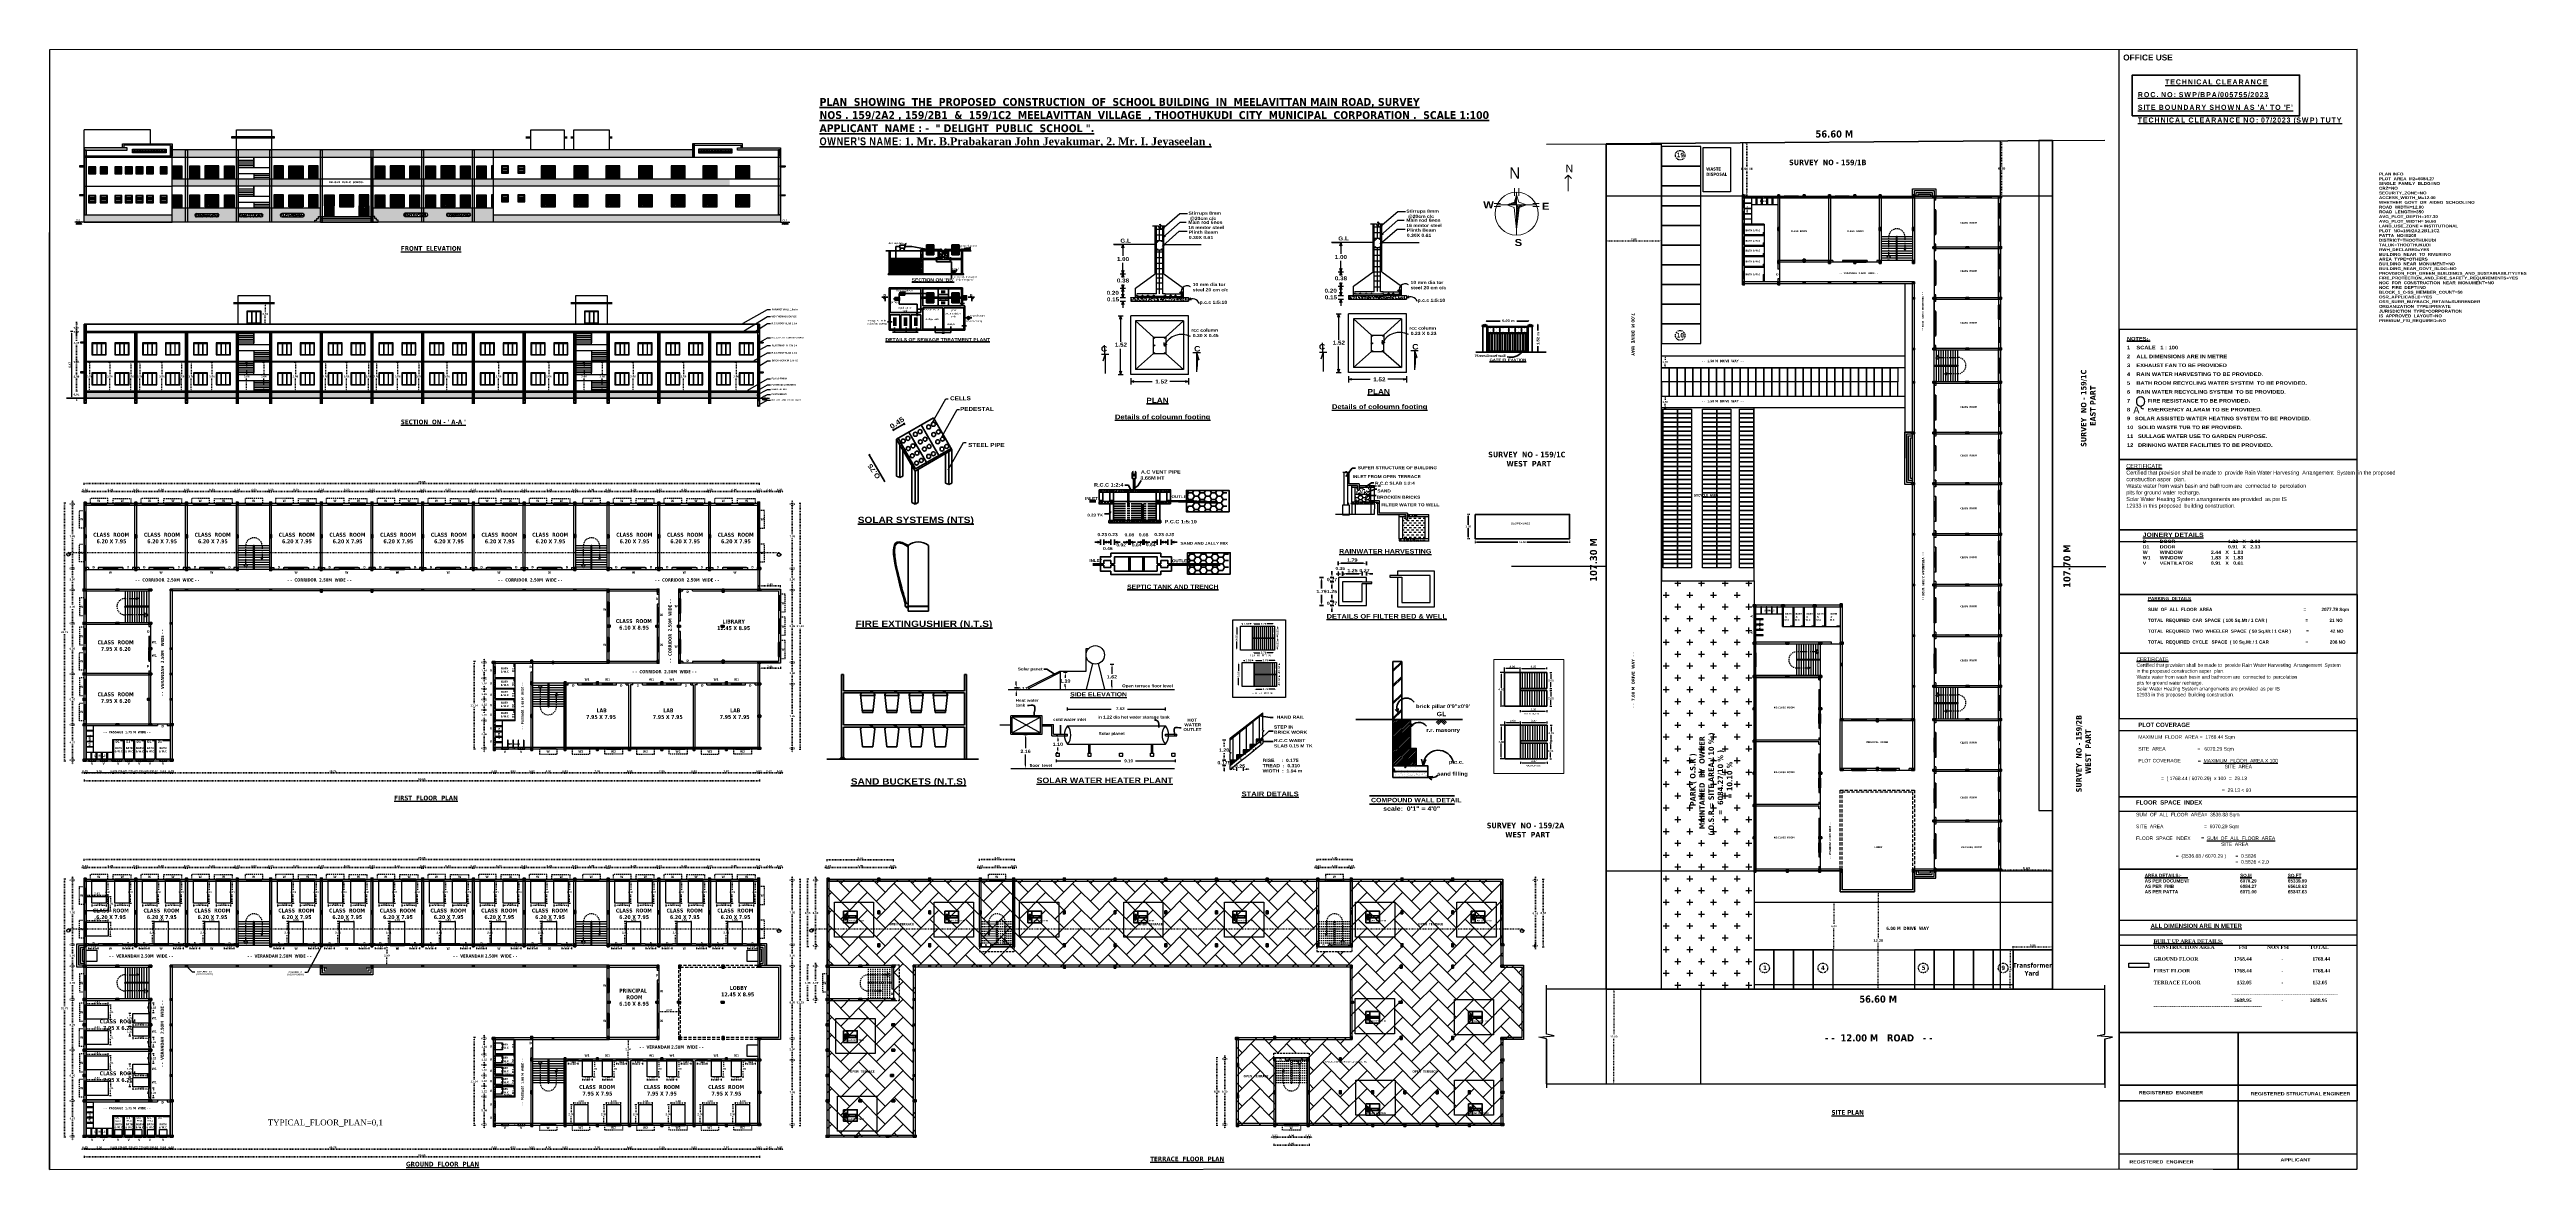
# Model space of a CAD drawing. Header units: metres. Extents: x 863 to 1571, y 626 to 804.
# Drawn here: x 863.4 to 1177.5, y 660.6 to 802.7 of the extents above; entities that cross this region are included whole.
import ezdxf
from ezdxf import colors
from ezdxf.entities.mleader import LeaderData, LeaderLine
from ezdxf.enums import TextEntityAlignment as Align
from ezdxf.math import Vec2, Vec3

# ---------------------------------------------------------------- set-up
doc = ezdxf.new("R2010")
doc.units = ezdxf.units.M
doc.header["$LTSCALE"] = 0.2
doc.header["$MEASUREMENT"] = 0
doc.header["$PDMODE"] = 2
for name, pattern in [('CENTER', [2, 1.25, -0.25, 0.25, -0.25]), ('DASHDOT', [1, 0.5, -0.25, 0, -0.25]), ('DASHED2', [0.375, 0.25, -0.125]), ('DOT', [0.25, 0, -0.25]), ('DOT2', [0.125, 0, -0.125]), ('HIDDEN', [0.375, 0.25, -0.125])]:
    doc.linetypes.add(name, pattern=pattern)
doc.layers.get('0').update_dxf_attribs({"lineweight": 60})
for name, color, linetype in [('BLK_1_COVERED_AREA', 140, 'Continuous'), ('BLK_1_FLR_0_BLT_UP_AREA', 9, 'Continuous'), ('BLK_1_FLR_0_DRINKING_WATER', 2, 'Continuous'), ('BLK_1_FLR_0_EXIT_WIDTH_DOOR', 1, 'Continuous'), ('BLK_1_FLR_0_FIRESTAIR_1', 7, 'Continuous'), ('BLK_1_FLR_0_FIRESTAIR_1_FLIGHT_1', 7, 'Continuous'), ('BLK_1_FLR_0_FIRESTAIR_1_FLIGHT_2', 7, 'Continuous'), ('BLK_1_FLR_0_FIRESTAIR_1_LANDING_1', 7, 'Continuous'), ('BLK_1_FLR_0_REGULAR_ROOM_1', 2, 'Continuous'), ('BLK_1_FLR_0_REGULAR_ROOM_10', 2, 'Continuous'), ('BLK_1_FLR_0_REGULAR_ROOM_11', 2, 'Continuous'), ('BLK_1_FLR_0_REGULAR_ROOM_12', 2, 'Continuous'), ('BLK_1_FLR_0_REGULAR_ROOM_13', 2, 'Continuous'), ('BLK_1_FLR_0_REGULAR_ROOM_14', 2, 'Continuous'), ('BLK_1_FLR_0_REGULAR_ROOM_15', 2, 'Continuous'), ('BLK_1_FLR_0_REGULAR_ROOM_16', 2, 'Continuous'), ('BLK_1_FLR_0_REGULAR_ROOM_17', 102, 'Continuous'), ('BLK_1_FLR_0_REGULAR_ROOM_2', 2, 'Continuous'), ('BLK_1_FLR_0_REGULAR_ROOM_3', 2, 'Continuous'), ('BLK_1_FLR_0_REGULAR_ROOM_4', 2, 'Continuous'), ('BLK_1_FLR_0_REGULAR_ROOM_5', 2, 'Continuous'), ('BLK_1_FLR_0_REGULAR_ROOM_6', 2, 'Continuous'), ('BLK_1_FLR_0_REGULAR_ROOM_7', 2, 'Continuous'), ('BLK_1_FLR_0_REGULAR_ROOM_8', 2, 'Continuous'), ('BLK_1_FLR_0_REGULAR_ROOM_9', 2, 'Continuous'), ('BLK_1_FLR_0_ROOM_10_LIGHT_VENTILATION_1', 232, 'Continuous'), ('BLK_1_FLR_0_ROOM_11_LIGHT_VENTILATION_1', 232, 'Continuous'), ('BLK_1_FLR_0_ROOM_12_LIGHT_VENTILATION_1', 232, 'Continuous'), ('BLK_1_FLR_0_ROOM_13_LIGHT_VENTILATION_1', 232, 'Continuous'), ('BLK_1_FLR_0_ROOM_14_LIGHT_VENTILATION_1', 232, 'Continuous'), ('BLK_1_FLR_0_ROOM_15_LIGHT_VENTILATION_1', 232, 'Continuous'), ('BLK_1_FLR_0_ROOM_16_LIGHT_VENTILATION_1', 232, 'Continuous'), ('BLK_1_FLR_0_ROOM_17_LIGHT_VENTILATION_1', 232, 'Continuous'), ('BLK_1_FLR_0_ROOM_1_LIGHT_VENTILATION_1', 232, 'Continuous'), ('BLK_1_FLR_0_ROOM_2_LIGHT_VENTILATION_1', 232, 'Continuous'), ('BLK_1_FLR_0_ROOM_3_LIGHT_VENTILATION_1', 232, 'Continuous'), ('BLK_1_FLR_0_ROOM_4_LIGHT_VENTILATION_1', 232, 'Continuous'), ('BLK_1_FLR_0_ROOM_5_LIGHT_VENTILATION_1', 232, 'Continuous'), ('BLK_1_FLR_0_ROOM_6_LIGHT_VENTILATION_1', 232, 'Continuous'), ('BLK_1_FLR_0_ROOM_7_LIGHT_VENTILATION_1', 232, 'Continuous'), ('BLK_1_FLR_0_ROOM_8_LIGHT_VENTILATION_1', 232, 'Continuous'), ('BLK_1_FLR_0_ROOM_9_LIGHT_VENTILATION_1', 232, 'Continuous'), ('BLK_1_FLR_0_SP_WC', 233, 'Continuous'), ('BLK_1_FLR_0_STAIR_1', 1, 'Continuous'), ('BLK_1_FLR_0_STAIR_1_FLIGHT_1', 7, 'Continuous'), ('BLK_1_FLR_0_STAIR_1_FLIGHT_2', 7, 'Continuous'), ('BLK_1_FLR_0_STAIR_1_LANDING_1', 7, 'Continuous'), ('BLK_1_FLR_0_URINAL', 235, 'Continuous'), ('BLK_1_FLR_0_WASH', 55, 'Continuous'), ('BLK_1_FLR_0_WATER_CLOSET', 1, 'Continuous'), ('BLK_1_FLR_1_FIRESTAIR_1', 7, 'Continuous'), ('BLK_1_FLR_1_FIRESTAIR_1_FLIGHT_1', 7, 'Continuous'), ('BLK_1_FLR_1_FIRESTAIR_1_FLIGHT_2', 7, 'Continuous'), ('BLK_1_FLR_1_FIRESTAIR_1_LANDING_1', 7, 'Continuous'), ('BLK_1_FLR_1_STAIR_1', 1, 'Continuous'), ('BLK_1_FLR_1_STAIR_1_FLIGHT_1', 7, 'Continuous'), ('BLK_1_FLR_1_STAIR_1_FLIGHT_2', 7, 'Continuous'), ('BLK_1_FLR_1_STAIR_1_LANDING_1', 7, 'Continuous'), ('BLK_1_FLR_2_ROOF_AREA', 9, 'Continuous'), ('BLK_1_HT_OF_BLDG', 5, 'Continuous'), ('BLK_1_LVL_0_BLDG_FOOT_PRINT', 1, 'Continuous'), ('BLK_1_LVL_0_FRONT_SETBACK', 2, 'Continuous'), ('BLK_1_LVL_0_REAR_SETBACK', 11, 'Continuous'), ('BLK_1_LVL_0_SIDE_SETBACK1', 171, 'Continuous'), ('BLK_1_LVL_0_SIDE_SETBACK2', 7, 'Continuous'), ('BLK_1_PLANTATION_GREENSTRIP', 7, 'Continuous'), ('BLK_1_PLINTH_HEIGHT', 7, 'Continuous'), ('BLK_1_ROOF_WATER_TANK_HT', 235, 'Continuous'), ('Building-Line', 7, 'CENTER'), ('Commercial-topo', 6, 'Continuous'), ('CYCLE_PARKING', 235, 'Continuous'), ('DIST_EXIT', 2, 'Continuous'), ('DOOR_OPEN', 232, 'Continuous'), ('DRIVE_WAY', 1, 'Continuous'), ('INTERNAL_VEHICULAR_ACCESS_DIST', 9, 'Continuous'), ('OSR_PLAN', 171, 'Continuous'), ('PARKING_SLOT', 30, 'Continuous'), ('PATH_WAY', 3, 'Continuous'), ('PER_AISLE_WIDTH', 4, 'Continuous'), ('PLAN_INFO', 1, 'Continuous'), ('PLOT_BOUNDARY', 70, 'Continuous'), ('ROAD_WIDTH', 70, 'Continuous'), ('RWH', 2, 'Continuous'), ('SOLAR_PANEL', 3, 'Continuous'), ('TOILET_VENTILATION', 5, 'Continuous'), ('TRANSFORMER_YARD', 1, 'Continuous'), ('TWO_WHEELER_DRIVE_WAY', 2, 'Continuous'), ('TWO_WHEELER_PARKING', 2, 'Continuous'), ('WASTE_DISPOSAL', 7, 'Continuous'), ('WATER_TANK_CALCULATION', 150, 'Continuous')]:
    doc.layers.add(name, color=color, linetype=linetype)
for name, color, linetype, lineweight in [('BLK_1_DA_RAMP_1', 7, 'Continuous', 50), ('HATCH', 251, 'Continuous', 0), ('NORTH_DIRECTION', 7, 'Continuous', 0)]:
    doc.layers.add(name, color=color, linetype=linetype, lineweight=lineweight)
doc.styles.add('a1', font='times.ttf')
doc.styles.add('ARIAL', font='arial.ttf')
doc.styles.add('cc-2', font='ARIALNB.TTF')
doc.styles.add('ED', font='GOTHIC.TTF')
doc.styles.add('NORMAL', font='arial.ttf')
doc.styles.add('sa', font='swissc.ttf')
doc.styles.add('SIMPLEX', font='arialbd.ttf', dxfattribs={"height": 0.23})
doc.styles.add('SPA1', font='GOTHIC.TTF')
doc.styles.get("Standard").update_dxf_attribs({"font": 'ariblk.ttf', "height": 0.23})
doc.styles.add('style1', font='', dxfattribs={"height": 0.2})
doc.styles.add('style3', font='dutcheb.ttf')
doc.styles.add('TIMES', font='')
doc.styles.add('TR', font='arialbd.ttf')
doc.styles.add('TXT', font='txt.shx')
doc.styles.add('USA TEXT', font='GOTHIC.TTF')
doc.styles.add('vce', font='BKANT.TTF')
doc.styles.get('style1').set_extended_font_data('Arial Black')
doc.styles.get('TIMES').set_extended_font_data('Arial Black')
doc.dimstyles.new('Copy of Standard', dxfattribs={"dimtxt": 18, "dimasz": 6, "dimexe": 0.18, "dimexo": 0.0625, "dimgap": 0.09, "dimtad": 0, "dimdec": 3, "dimzin": 0, "dimdsep": 46, "dimlunit": 4, "dimtxsty": 'Standard', "dimblk": 'OBLIQUE', "dimcen": 0.09, "dimse1": 1, "dimse2": 1, "dimclrd": 256, "dimclre": 256, "dimclrt": 256, "dimadec": 0, "dimazin": 0, "dimtfac": 1, "dimtdec": 3, "dimtofl": 0, "dimtmove": 1, "dimatfit": 3, "dimldrblk": 'DOT', "dimfxl": 0, "dimtolj": 1, "dimtzin": 0, "dimarcsym": 0})
doc.dimstyles.get("Standard").update_dxf_attribs({"dimtxt": 0.23, "dimasz": 0.2, "dimexe": 0.12, "dimexo": 0.0625, "dimgap": 0.09, "dimtad": 1, "dimtih": 1, "dimtoh": 1, "dimzin": 1, "dimdsep": 46, "dimtxsty": 'Standard', "dimcen": 0.09, "dimazin": 0, "dimtfac": 1, "dimtix": 1, "dimtofl": 0, "dimtmove": 0, "dimatfit": 0, "dimfxl": 0, "dimtolj": 1, "dimtzin": 0, "dimarcsym": 0})
pattern_1 = [(90, (-189.92529, 620.82186), (-0.25, 0), []), (90, (-189.86279, 620.82186), (-0.25, 0), []), (0, (-189.92529, 620.82186), (0, 0.25), [-0.0625, 0.0625]), (0, (-189.92529, 620.88436), (0, 0.25), [-0.0625, 0.0625]), (0, (-189.92529, 620.94686), (0, 0.25), [0.0625, -0.0625]), (0, (-189.92529, 621.00936), (0, 0.25), [0.0625, -0.0625]), (90, (-189.80029, 620.82186), (-0.25, 0), [0.0625, -0.0625]), (90, (-189.73779, 620.82186), (-0.25, 0), [0.0625, -0.0625])]
pattern_2 = [(0, (-189.92529, 620.82186), (0, 0.1375), [0.1, -0.0375]), (90, (-189.92529, 620.82186), (-0.1375, 0), [0.1, -0.0375])]
pattern_3 = [(90, (-164.3453, 620.82186), (-0.25, 0), []), (90, (-164.2828, 620.82186), (-0.25, 0), []), (0, (-164.3453, 620.82186), (0, 0.25), [-0.0625, 0.0625]), (0, (-164.3453, 620.88436), (0, 0.25), [-0.0625, 0.0625]), (0, (-164.3453, 620.94686), (0, 0.25), [0.0625, -0.0625]), (0, (-164.3453, 621.00936), (0, 0.25), [0.0625, -0.0625]), (90, (-164.2203, 620.82186), (-0.25, 0), [0.0625, -0.0625]), (90, (-164.1578, 620.82186), (-0.25, 0), [0.0625, -0.0625])]
pattern_4 = [(90, (-160.20183, 620.82186), (-0.25, 0), []), (90, (-160.13933, 620.82186), (-0.25, 0), []), (0, (-160.20183, 620.82186), (0, 0.25), [-0.0625, 0.0625]), (0, (-160.20183, 620.88436), (0, 0.25), [-0.0625, 0.0625]), (0, (-160.20183, 620.94686), (0, 0.25), [0.0625, -0.0625]), (0, (-160.20183, 621.00936), (0, 0.25), [0.0625, -0.0625]), (90, (-160.07683, 620.82186), (-0.25, 0), [0.0625, -0.0625]), (90, (-160.01433, 620.82186), (-0.25, 0), [0.0625, -0.0625])]
pattern_5 = [(90, (-156.1653, 620.82186), (-0.25, 0), []), (90, (-156.1028, 620.82186), (-0.25, 0), []), (0, (-156.1653, 620.82186), (0, 0.25), [-0.0625, 0.0625]), (0, (-156.1653, 620.88436), (0, 0.25), [-0.0625, 0.0625]), (0, (-156.1653, 620.94686), (0, 0.25), [0.0625, -0.0625]), (0, (-156.1653, 621.00936), (0, 0.25), [0.0625, -0.0625]), (90, (-156.0403, 620.82186), (-0.25, 0), [0.0625, -0.0625]), (90, (-155.9778, 620.82186), (-0.25, 0), [0.0625, -0.0625])]
pattern_6 = [(90, (-152.02183, 620.82186), (-0.25, 0), []), (90, (-151.95933, 620.82186), (-0.25, 0), []), (0, (-152.02183, 620.82186), (0, 0.25), [-0.0625, 0.0625]), (0, (-152.02183, 620.88436), (0, 0.25), [-0.0625, 0.0625]), (0, (-152.02183, 620.94686), (0, 0.25), [0.0625, -0.0625]), (0, (-152.02183, 621.00936), (0, 0.25), [0.0625, -0.0625]), (90, (-151.89683, 620.82186), (-0.25, 0), [0.0625, -0.0625]), (90, (-151.83433, 620.82186), (-0.25, 0), [0.0625, -0.0625])]
pattern_7 = [(90, (-164.3453, 624.48304), (-0.25, 0), []), (90, (-164.2828, 624.48304), (-0.25, 0), []), (0, (-164.3453, 624.48304), (0, 0.25), [-0.0625, 0.0625]), (0, (-164.3453, 624.54554), (0, 0.25), [-0.0625, 0.0625]), (0, (-164.3453, 624.60804), (0, 0.25), [0.0625, -0.0625]), (0, (-164.3453, 624.67054), (0, 0.25), [0.0625, -0.0625]), (90, (-164.2203, 624.48304), (-0.25, 0), [0.0625, -0.0625]), (90, (-164.1578, 624.48304), (-0.25, 0), [0.0625, -0.0625])]
pattern_8 = [(90, (-160.20183, 624.48304), (-0.25, 0), []), (90, (-160.13933, 624.48304), (-0.25, 0), []), (0, (-160.20183, 624.48304), (0, 0.25), [-0.0625, 0.0625]), (0, (-160.20183, 624.54554), (0, 0.25), [-0.0625, 0.0625]), (0, (-160.20183, 624.60804), (0, 0.25), [0.0625, -0.0625]), (0, (-160.20183, 624.67054), (0, 0.25), [0.0625, -0.0625]), (90, (-160.07683, 624.48304), (-0.25, 0), [0.0625, -0.0625]), (90, (-160.01433, 624.48304), (-0.25, 0), [0.0625, -0.0625])]
pattern_9 = [(90, (-156.1653, 624.48304), (-0.25, 0), []), (90, (-156.1028, 624.48304), (-0.25, 0), []), (0, (-156.1653, 624.48304), (0, 0.25), [-0.0625, 0.0625]), (0, (-156.1653, 624.54554), (0, 0.25), [-0.0625, 0.0625]), (0, (-156.1653, 624.60804), (0, 0.25), [0.0625, -0.0625]), (0, (-156.1653, 624.67054), (0, 0.25), [0.0625, -0.0625]), (90, (-156.0403, 624.48304), (-0.25, 0), [0.0625, -0.0625]), (90, (-155.9778, 624.48304), (-0.25, 0), [0.0625, -0.0625])]
pattern_10 = [(90, (-152.02183, 624.48304), (-0.25, 0), []), (90, (-151.95933, 624.48304), (-0.25, 0), []), (0, (-152.02183, 624.48304), (0, 0.25), [-0.0625, 0.0625]), (0, (-152.02183, 624.54554), (0, 0.25), [-0.0625, 0.0625]), (0, (-152.02183, 624.60804), (0, 0.25), [0.0625, -0.0625]), (0, (-152.02183, 624.67054), (0, 0.25), [0.0625, -0.0625]), (90, (-151.89683, 624.48304), (-0.25, 0), [0.0625, -0.0625]), (90, (-151.83433, 624.48304), (-0.25, 0), [0.0625, -0.0625])]
pattern_11 = [(50, (-207.0153, 620.599), (0.35863009, -0.03137607), [0.0375, -0.4125]), (355, (-207.0153, 620.599), (-0.06937567, 0.37609607), [0.03, -0.33]), (100.451444, (-206.9854, 620.5964), (0.28925442, 0.34472), [0.0318701, -0.35057106]), (46.1842, (-207.0153, 620.699), (0.53362067, -0.08275964), [0.05625, -0.61875]), (96.635635, (-206.9708, 620.6921), (0.46733097, 0.4870593), [0.04780517, -0.52585688]), (351.184164, (-207.0153, 620.699), (0.46733097, 0.4870593), [0.045, -0.495]), (21, (-206.9653, 620.674), (0.298453526, -0.201309445), [0.0375, -0.4125]), (326, (-206.9653, 620.674), (0.12165767, 0.36257502), [0.03, -0.33]), (71.451445, (-206.94042, 620.65723), (0.42011119, 0.16126558), [0.0318701, -0.35057106]), (37.5, (-207.01529, 620.59901), (0.006079928, 0.166446927), [0, -0.326, 0, -0.335, 0, -0.33125]), (7.5, (-207.0153, 620.59901), (0.13153477, 0.197205856), [0, -0.191, 0, -0.3185, 0, -0.12625]), (327.5, (-207.12679, 620.59901), (0.266911218, -0.011277436), [0, -0.125, 0, -0.39, 0, -0.5175]), (317.5, (-207.1768, 620.599), (0.291593085, 0.05005249), [0, -0.1625, 0, -0.259, 0, -0.3675])]
pattern_12 = [(90, (-207.0153, 620.82186), (-0.25, 0), []), (90, (-206.9528, 620.82186), (-0.25, 0), []), (0, (-207.0153, 620.82186), (0, 0.25), [-0.0625, 0.0625]), (0, (-207.0153, 620.88436), (0, 0.25), [-0.0625, 0.0625]), (0, (-207.0153, 620.94686), (0, 0.25), [0.0625, -0.0625]), (0, (-207.0153, 621.00936), (0, 0.25), [0.0625, -0.0625]), (90, (-206.8903, 620.82186), (-0.25, 0), [0.0625, -0.0625]), (90, (-206.8278, 620.82186), (-0.25, 0), [0.0625, -0.0625])]
pattern_13 = [(0, (-207.01529, 620.82186), (0, 0.1375), [0.1, -0.0375]), (90, (-207.01529, 620.82186), (-0.1375, 0), [0.1, -0.0375])]
pattern_14 = [(0, (-202.6278, 620.82186), (0, 0.1375), [0.1, -0.0375]), (90, (-202.6278, 620.82186), (-0.1375, 0), [0.1, -0.0375])]
pattern_15 = [(90, (-207.0153, 624.48304), (-0.25, 0), []), (90, (-206.9528, 624.48304), (-0.25, 0), []), (0, (-207.0153, 624.48304), (0, 0.25), [-0.0625, 0.0625]), (0, (-207.0153, 624.54554), (0, 0.25), [-0.0625, 0.0625]), (0, (-207.0153, 624.60804), (0, 0.25), [0.0625, -0.0625]), (0, (-207.0153, 624.67054), (0, 0.25), [0.0625, -0.0625]), (90, (-206.8903, 624.48304), (-0.25, 0), [0.0625, -0.0625]), (90, (-206.8278, 624.48304), (-0.25, 0), [0.0625, -0.0625])]
pattern_16 = [(0, (-207.01529, 624.48304), (0, 0.1375), [0.1, -0.0375]), (90, (-207.01529, 624.48304), (-0.1375, 0), [0.1, -0.0375])]
pattern_17 = [(0, (-202.6278, 624.48304), (0, 0.1375), [0.1, -0.0375]), (90, (-202.6278, 624.48304), (-0.1375, 0), [0.1, -0.0375])]
pattern_18 = [(90, (-200.5853, 620.82186), (-0.25, 0), []), (90, (-200.5228, 620.82186), (-0.25, 0), []), (0, (-200.5853, 620.82186), (0, 0.25), [-0.0625, 0.0625]), (0, (-200.5853, 620.88436), (0, 0.25), [-0.0625, 0.0625]), (0, (-200.5853, 620.94686), (0, 0.25), [0.0625, -0.0625]), (0, (-200.5853, 621.00936), (0, 0.25), [0.0625, -0.0625]), (90, (-200.4603, 620.82186), (-0.25, 0), [0.0625, -0.0625]), (90, (-200.3978, 620.82186), (-0.25, 0), [0.0625, -0.0625])]
pattern_19 = [(90, (-200.5853, 624.48304), (-0.25, 0), []), (90, (-200.5228, 624.48304), (-0.25, 0), []), (0, (-200.5853, 624.48304), (0, 0.25), [-0.0625, 0.0625]), (0, (-200.5853, 624.54554), (0, 0.25), [-0.0625, 0.0625]), (0, (-200.5853, 624.60804), (0, 0.25), [0.0625, -0.0625]), (0, (-200.5853, 624.67054), (0, 0.25), [0.0625, -0.0625]), (90, (-200.4603, 624.48304), (-0.25, 0), [0.0625, -0.0625]), (90, (-200.3978, 624.48304), (-0.25, 0), [0.0625, -0.0625])]
pattern_20 = [(90, (-147.87838, 620.82186), (-0.25, 0), []), (90, (-147.81588, 620.82186), (-0.25, 0), []), (0, (-147.87838, 620.82186), (0, 0.25), [-0.0625, 0.0625]), (0, (-147.87838, 620.88436), (0, 0.25), [-0.0625, 0.0625]), (0, (-147.87838, 620.94686), (0, 0.25), [0.0625, -0.0625]), (0, (-147.87838, 621.00936), (0, 0.25), [0.0625, -0.0625]), (90, (-147.75338, 620.82186), (-0.25, 0), [0.0625, -0.0625]), (90, (-147.69088, 620.82186), (-0.25, 0), [0.0625, -0.0625])]
pattern_21 = [(90, (-143.84183, 620.82186), (-0.25, 0), []), (90, (-143.77933, 620.82186), (-0.25, 0), []), (0, (-143.84183, 620.82186), (0, 0.25), [-0.0625, 0.0625]), (0, (-143.84183, 620.88436), (0, 0.25), [-0.0625, 0.0625]), (0, (-143.84183, 620.94686), (0, 0.25), [0.0625, -0.0625]), (0, (-143.84183, 621.00936), (0, 0.25), [0.0625, -0.0625]), (90, (-143.71683, 620.82186), (-0.25, 0), [0.0625, -0.0625]), (90, (-143.65433, 620.82186), (-0.25, 0), [0.0625, -0.0625])]
pattern_22 = [(90, (-139.69838, 620.82186), (-0.25, 0), []), (90, (-139.63588, 620.82186), (-0.25, 0), []), (0, (-139.69838, 620.82186), (0, 0.25), [-0.0625, 0.0625]), (0, (-139.69838, 620.88436), (0, 0.25), [-0.0625, 0.0625]), (0, (-139.69838, 620.94686), (0, 0.25), [0.0625, -0.0625]), (0, (-139.69838, 621.00936), (0, 0.25), [0.0625, -0.0625]), (90, (-139.57338, 620.82186), (-0.25, 0), [0.0625, -0.0625]), (90, (-139.51088, 620.82186), (-0.25, 0), [0.0625, -0.0625])]
pattern_23 = [(90, (-147.87838, 624.48304), (-0.25, 0), []), (90, (-147.81588, 624.48304), (-0.25, 0), []), (0, (-147.87838, 624.48304), (0, 0.25), [-0.0625, 0.0625]), (0, (-147.87838, 624.54554), (0, 0.25), [-0.0625, 0.0625]), (0, (-147.87838, 624.60804), (0, 0.25), [0.0625, -0.0625]), (0, (-147.87838, 624.67054), (0, 0.25), [0.0625, -0.0625]), (90, (-147.75338, 624.48304), (-0.25, 0), [0.0625, -0.0625]), (90, (-147.69088, 624.48304), (-0.25, 0), [0.0625, -0.0625])]
pattern_24 = [(90, (-143.84183, 624.48304), (-0.25, 0), []), (90, (-143.77933, 624.48304), (-0.25, 0), []), (0, (-143.84183, 624.48304), (0, 0.25), [-0.0625, 0.0625]), (0, (-143.84183, 624.54554), (0, 0.25), [-0.0625, 0.0625]), (0, (-143.84183, 624.60804), (0, 0.25), [0.0625, -0.0625]), (0, (-143.84183, 624.67054), (0, 0.25), [0.0625, -0.0625]), (90, (-143.71683, 624.48304), (-0.25, 0), [0.0625, -0.0625]), (90, (-143.65433, 624.48304), (-0.25, 0), [0.0625, -0.0625])]
pattern_25 = [(90, (-139.69838, 624.48304), (-0.25, 0), []), (90, (-139.63588, 624.48304), (-0.25, 0), []), (0, (-139.69838, 624.48304), (0, 0.25), [-0.0625, 0.0625]), (0, (-139.69838, 624.54554), (0, 0.25), [-0.0625, 0.0625]), (0, (-139.69838, 624.60804), (0, 0.25), [0.0625, -0.0625]), (0, (-139.69838, 624.67054), (0, 0.25), [0.0625, -0.0625]), (90, (-139.57338, 624.48304), (-0.25, 0), [0.0625, -0.0625]), (90, (-139.51088, 624.48304), (-0.25, 0), [0.0625, -0.0625])]

# ---------------------------------------------------------------- blocks, each defined once
blk = doc.blocks.new('A$C650768DD')
blk.add_hatch(color=4).paths.add_polyline_path([(0, 0), (0.23, 0), (0.23, 0.38), (0, 0.38)])
at = {"color": 1}
blk.add_lwpolyline([(0, 0), (0.23, 0), (0.23, 0.38), (0, 0.38)], close=True, dxfattribs=at)
blk = doc.blocks.new('*D145')
at = {"layer": 'Defpoints', "color": 0, "lineweight": -2}
for p in [(1095.17, 695.86), (1095.17, 683.48), (1095.3, 683.48)]:
    blk.add_point(p, dxfattribs=at)
at = {"layer": 'DIST_EXIT', "color": 7, "lineweight": -2}
for p, q in [((1095.24, 695.86), (1095.4, 695.86)), ((1095.24, 683.48), (1095.4, 683.48))]:
    blk.add_line(p, q, dxfattribs=at)
at = {"layer": 'DIST_EXIT', "color": 7, "linetype": 'DOT2'}
for p, q in [((1095.3, 695.66), (1095.3, 689.92)), ((1095.3, 683.68), (1095.3, 689.43))]:
    blk.add_line(p, q, dxfattribs=at)
at = {"layer": 'DIST_EXIT', "color": 7, "lineweight": -2}
for points in [[(1095.26, 695.66), (1095.33, 695.66), (1095.3, 695.86)], [(1095.26, 683.68), (1095.33, 683.68), (1095.3, 683.48)]]:
    blk.add_solid(points, dxfattribs=at)
at = {"layer": 'DIST_EXIT', "color": 7, "lineweight": -2, "insert": (1095.3, 689.67), "char_height": 0.23, "attachment_point": 5}
blk.add_mtext('\\A1;{\\H1.30435x;12.38}', dxfattribs=at)
blk = doc.blocks.new('*D146')
at = {"color": 0, "lineweight": -2}
for p, q in [((1110.79, 698.57), (1110.79, 698.68)), ((1117.39, 698.57), (1117.39, 698.68))]:
    blk.add_line(p, q, dxfattribs=at)
at = {"linetype": 'DOT2'}
blk.add_line((1110.99, 698.58), (1117.19, 698.58), dxfattribs=at)
at = {"lineweight": -2}
for points in [[(1110.99, 698.61), (1110.99, 698.55), (1110.79, 698.58)], [(1117.19, 698.61), (1117.19, 698.55), (1117.39, 698.58)]]:
    blk.add_solid(points, dxfattribs=at)
at = {"layer": 'Defpoints', "color": 0, "lineweight": -2}
for p in [(1110.79, 698.51), (1117.39, 698.58), (1117.39, 698.51)]:
    blk.add_point(p, dxfattribs=at)
at = {"color": 0, "lineweight": -2, "insert": (1114.09, 698.83), "char_height": 0.23, "attachment_point": 5}
blk.add_mtext('\\A1;{\\H1.30435x;6.60}', dxfattribs=at)
blk = doc.blocks.new('*D35')
at = {"color": 0, "lineweight": -2}
for p, q in [((1078.46, 790.9), (1078.71, 790.9)), ((1078.46, 784.31), (1078.71, 784.31))]:
    blk.add_line(p, q, dxfattribs=at)
at = {"linetype": 'DOT2'}
for p, q in [((1078.61, 790.7), (1078.61, 787.85)), ((1078.61, 784.51), (1078.61, 787.36))]:
    blk.add_line(p, q, dxfattribs=at)
at = {"lineweight": -2}
for points in [[(1078.58, 790.7), (1078.65, 790.7), (1078.61, 790.9)], [(1078.58, 784.51), (1078.65, 784.51), (1078.61, 784.31)]]:
    blk.add_solid(points, dxfattribs=at)
at = {"layer": 'Defpoints', "color": 0, "lineweight": -2}
for p in [(1078.06, 790.9), (1078.06, 784.31), (1078.61, 784.31)]:
    blk.add_point(p, dxfattribs=at)
at = {"color": 0, "lineweight": -2, "insert": (1078.61, 787.6), "char_height": 0.23, "attachment_point": 5}
blk.add_mtext('\\A1;{\\H1.30435x;6.60 M}', dxfattribs=at)
blk = doc.blocks.new('*D36')
at = {"color": 0, "lineweight": -2}
for p, q in [((1110.94, 791.14), (1111.04, 791.14)), ((1110.94, 784.16), (1111.04, 784.16))]:
    blk.add_line(p, q, dxfattribs=at)
at = {"linetype": 'DOT2'}
for p, q in [((1110.94, 790.94), (1110.94, 787.89)), ((1110.94, 784.36), (1110.94, 787.4))]:
    blk.add_line(p, q, dxfattribs=at)
at = {"lineweight": -2}
for points in [[(1110.91, 790.94), (1110.97, 790.94), (1110.94, 791.14)], [(1110.91, 784.36), (1110.97, 784.36), (1110.94, 784.16)]]:
    blk.add_solid(points, dxfattribs=at)
at = {"layer": 'Defpoints', "color": 0, "lineweight": -2}
for p in [(1110.94, 791.14), (1110.94, 791.14), (1110.94, 784.16)]:
    blk.add_point(p, dxfattribs=at)
at = {"color": 0, "lineweight": -2, "insert": (1110.94, 787.65), "char_height": 0.23, "attachment_point": 5}
blk.add_mtext('\\A1;{\\H1.30435x;6.98}', dxfattribs=at)
blk = doc.blocks.new('*D16')
at = {"color": 0, "lineweight": -2}
for p, q in [((209.38, 66.28), (209.14, 66.28)), ((209.26, 66.08), (209.26, 65.59)), ((209.38, 64.5), (209.14, 64.5)), ((209.26, 64.7), (209.26, 65.19))]:
    blk.add_line(p, q, dxfattribs=at)
at = {"color": 0}
for points in [[(209.22, 66.08), (209.29, 66.08), (209.26, 66.28)], [(209.22, 64.7), (209.29, 64.7), (209.26, 64.5)]]:
    blk.add_solid(points, dxfattribs=at)
at = {"layer": 'Defpoints', "color": 0}
for p in [(210.33, 66.28), (209.26, 64.5), (210.33, 64.5)]:
    blk.add_point(p, dxfattribs=at)
at = {"color": 0, "lineweight": 25, "insert": (209.26, 65.39), "char_height": 0.21, "attachment_point": 5}
blk.add_mtext('\\A1;1.79', dxfattribs=at)
blk = doc.blocks.new('*D19')
at = {"color": 0, "lineweight": -2}
for p, q in [((210.04, 64.77), (209.8, 64.77)), ((210.04, 64.5), (209.8, 64.5)), ((209.92, 64.97), (209.92, 65.17)), ((209.92, 64.3), (209.92, 64.1))]:
    blk.add_line(p, q, dxfattribs=at)
at = {"color": 0}
for points in [[(209.89, 64.97), (209.95, 64.97), (209.92, 64.77)], [(209.89, 64.3), (209.95, 64.3), (209.92, 64.5)]]:
    blk.add_solid(points, dxfattribs=at)
at = {"layer": 'Defpoints', "color": 0}
for p in [(209.92, 64.5), (210.33, 64.5), (210.6, 64.77)]:
    blk.add_point(p, dxfattribs=at)
at = {"color": 0, "lineweight": 25, "insert": (209.92, 64.63), "char_height": 0.21, "attachment_point": 5}
blk.add_mtext('\\A1;0.27', dxfattribs=at)
blk = doc.blocks.new('*D20')
at = {"color": 0, "lineweight": -2}
for p, q in [((210.04, 66.01), (209.8, 66.01)), ((210.04, 64.77), (209.8, 64.77)), ((209.92, 65.81), (209.92, 65.59)), ((209.92, 64.97), (209.92, 65.19))]:
    blk.add_line(p, q, dxfattribs=at)
at = {"color": 0}
for points in [[(209.89, 65.81), (209.95, 65.81), (209.92, 66.01)], [(209.89, 64.97), (209.95, 64.97), (209.92, 64.77)]]:
    blk.add_solid(points, dxfattribs=at)
at = {"layer": 'Defpoints', "color": 0}
for p in [(210.6, 66.01), (209.92, 64.77), (210.6, 64.77)]:
    blk.add_point(p, dxfattribs=at)
at = {"color": 0, "lineweight": 25, "insert": (209.92, 65.39), "char_height": 0.21, "attachment_point": 5}
blk.add_mtext('\\A1;1.25', dxfattribs=at)
blk = doc.blocks.new('*D17')
at = {"color": 0, "lineweight": -2}
for p, q in [((210.04, 66.28), (209.8, 66.28)), ((210.04, 66.01), (209.8, 66.01)), ((209.92, 66.48), (209.92, 66.68)), ((209.92, 65.81), (209.92, 65.61))]:
    blk.add_line(p, q, dxfattribs=at)
at = {"color": 0}
for points in [[(209.89, 66.48), (209.95, 66.48), (209.92, 66.28)], [(209.89, 65.81), (209.95, 65.81), (209.92, 66.01)]]:
    blk.add_solid(points, dxfattribs=at)
at = {"layer": 'Defpoints', "color": 0}
for p in [(209.92, 66.01), (210.33, 66.28), (210.6, 66.01)]:
    blk.add_point(p, dxfattribs=at)
at = {"color": 0, "lineweight": 25, "insert": (209.92, 66.15), "char_height": 0.21, "attachment_point": 5}
blk.add_mtext('\\A1;0.27', dxfattribs=at)
blk = doc.blocks.new('*D18')
at = {"color": 0, "lineweight": -2}
for p, q in [((210.31, 67.06), (210.31, 67.3)), ((210.51, 67.18), (211.9, 67.18)), ((212.1, 67.06), (212.1, 67.3))]:
    blk.add_line(p, q, dxfattribs=at)
at = {"color": 0}
for points in [[(210.51, 67.22), (210.51, 67.15), (210.31, 67.18)], [(211.9, 67.22), (211.9, 67.15), (212.1, 67.18)]]:
    blk.add_solid(points, dxfattribs=at)
at = {"layer": 'Defpoints', "color": 0}
for p in [(210.31, 66.45), (212.1, 67.18), (212.1, 66.45)]:
    blk.add_point(p, dxfattribs=at)
at = {"color": 0, "lineweight": 25, "insert": (211.21, 67.38), "char_height": 0.21, "attachment_point": 5}
blk.add_mtext('\\A1;1.79', dxfattribs=at)
blk = doc.blocks.new('*D21')
at = {"color": 0, "lineweight": -2}
for p, q in [((211.64, 66.52), (211.44, 66.52)), ((211.84, 66.4), (211.84, 66.64)), ((212.11, 66.4), (212.11, 66.64)), ((212.31, 66.52), (212.51, 66.52))]:
    blk.add_line(p, q, dxfattribs=at)
at = {"color": 0}
for points in [[(211.64, 66.55), (211.64, 66.49), (211.84, 66.52)], [(212.31, 66.55), (212.31, 66.49), (212.11, 66.52)]]:
    blk.add_solid(points, dxfattribs=at)
at = {"layer": 'Defpoints', "color": 0}
for p in [(212.11, 66.52), (211.84, 65.33), (212.11, 65.49)]:
    blk.add_point(p, dxfattribs=at)
at = {"color": 0, "lineweight": 25, "insert": (211.98, 66.72), "char_height": 0.21, "attachment_point": 5}
blk.add_mtext('\\A1;0.27', dxfattribs=at)
blk = doc.blocks.new('*D22')
at = {"color": 0, "lineweight": -2}
for p, q in [((210.6, 66.4), (210.6, 66.64)), ((210.8, 66.52), (211.64, 66.52)), ((211.84, 66.4), (211.84, 66.64))]:
    blk.add_line(p, q, dxfattribs=at)
at = {"color": 0}
for points in [[(210.8, 66.55), (210.8, 66.49), (210.6, 66.52)], [(211.64, 66.55), (211.64, 66.49), (211.84, 66.52)]]:
    blk.add_solid(points, dxfattribs=at)
at = {"layer": 'Defpoints', "color": 0}
for p in [(210.6, 66.01), (211.84, 66.52), (211.84, 65.33)]:
    blk.add_point(p, dxfattribs=at)
at = {"color": 0, "lineweight": 25, "insert": (211.22, 66.72), "char_height": 0.21, "attachment_point": 5}
blk.add_mtext('\\A1;1.25', dxfattribs=at)
blk = doc.blocks.new('_ArchTick')
at = {"color": 0, "linetype": 'ByBlock', "const_width": 0.15}
blk.add_lwpolyline([(-0.5, -0.5), (0.5, 0.5)], dxfattribs=at)
blk = doc.blocks.new('*D37')
at = {"color": 0, "lineweight": -2}
for p, q in [((866.95, 763.06), (866.7, 763.06)), ((866.95, 759.4), (866.7, 759.4))]:
    blk.add_line(p, q, dxfattribs=at)
at = {"linetype": 'DOT2'}
for p, q in [((866.8, 762.86), (866.8, 761.44)), ((866.8, 759.6), (866.8, 761.03))]:
    blk.add_line(p, q, dxfattribs=at)
at = {"lineweight": -2}
for points in [[(866.76, 762.86), (866.83, 762.86), (866.8, 763.06)], [(866.76, 759.6), (866.83, 759.6), (866.8, 759.4)]]:
    blk.add_solid(points, dxfattribs=at)
at = {"layer": 'Defpoints', "color": 0, "lineweight": -2}
for p in [(866.8, 763.06), (867.78, 763.06), (867.78, 759.4)]:
    blk.add_point(p, dxfattribs=at)
at = {"color": 0, "lineweight": -2, "insert": (866.8, 761.23), "char_height": 0.23, "attachment_point": 5}
blk.add_mtext('\\A1;3.66', dxfattribs=at)
blk = doc.blocks.new('*D38')
at = {"linetype": 'DOT2'}
for p, q in [((866.8, 763.38), (866.8, 763.58)), ((866.8, 762.86), (866.8, 762.66))]:
    blk.add_line(p, q, dxfattribs=at)
at = {"color": 0, "lineweight": -2}
for p, q in [((866.95, 763.18), (866.7, 763.18)), ((866.95, 763.06), (866.7, 763.06))]:
    blk.add_line(p, q, dxfattribs=at)
at = {"lineweight": -2}
for points in [[(866.76, 763.38), (866.83, 763.38), (866.8, 763.18)], [(866.76, 762.86), (866.83, 762.86), (866.8, 763.06)]]:
    blk.add_solid(points, dxfattribs=at)
at = {"layer": 'Defpoints', "color": 0, "lineweight": -2}
for p in [(866.8, 763.06), (867.78, 763.18), (867.78, 763.06)]:
    blk.add_point(p, dxfattribs=at)
at = {"color": 0, "lineweight": -2, "insert": (866.8, 763.12), "char_height": 0.23, "attachment_point": 5}
blk.add_mtext('\\A1;0.12', dxfattribs=at)
blk = doc.blocks.new('A$C51CE3EF8')
blk.add_hatch(color=256).paths.add_polyline_path([(0, 0.38), (0.23, 0.38), (0.23, 0), (0, 0)])
blk.add_lwpolyline([(0, 0.38), (0.23, 0.38), (0.23, 0), (0, 0)], close=True)
blk = doc.blocks.new('*D147')
at = {"color": 0, "lineweight": -2}
for p, q in [((866.95, 767.88), (866.7, 767.88)), ((866.95, 763.19), (866.7, 763.19))]:
    blk.add_line(p, q, dxfattribs=at)
at = {"linetype": 'DOT2'}
for p, q in [((866.8, 767.68), (866.8, 765.74)), ((866.8, 763.39), (866.8, 765.32))]:
    blk.add_line(p, q, dxfattribs=at)
at = {"lineweight": -2}
for points in [[(866.76, 767.68), (866.83, 767.68), (866.8, 767.88)], [(866.76, 763.39), (866.83, 763.39), (866.8, 763.19)]]:
    blk.add_solid(points, dxfattribs=at)
at = {"layer": 'Defpoints', "color": 0, "lineweight": -2}
for p in [(866.8, 767.88), (868.01, 767.88), (868.01, 763.19)]:
    blk.add_point(p, dxfattribs=at)
at = {"color": 0, "lineweight": -2, "insert": (866.8, 765.53), "char_height": 0.23, "attachment_point": 5}
blk.add_mtext('\\A1;4.69', dxfattribs=at)
blk = doc.blocks.new('*D148')
at = {"color": 0, "lineweight": -2}
for p, q in [((866.95, 767.88), (866.7, 767.88)), ((866.95, 766.97), (866.7, 766.97))]:
    blk.add_line(p, q, dxfattribs=at)
at = {"linetype": 'DOT2'}
for p, q in [((866.8, 768.08), (866.8, 768.28)), ((866.8, 766.77), (866.8, 766.57))]:
    blk.add_line(p, q, dxfattribs=at)
at = {"lineweight": -2}
for points in [[(866.76, 768.08), (866.83, 768.08), (866.8, 767.88)], [(866.76, 766.77), (866.83, 766.77), (866.8, 766.97)]]:
    blk.add_solid(points, dxfattribs=at)
at = {"layer": 'Defpoints', "color": 0, "lineweight": -2}
for p in [(866.8, 766.97), (868.01, 767.88), (868.01, 766.97)]:
    blk.add_point(p, dxfattribs=at)
at = {"color": 0, "lineweight": -2, "insert": (866.8, 767.42), "char_height": 0.23, "attachment_point": 5}
blk.add_mtext('\\A1;0.91', dxfattribs=at)
blk = doc.blocks.new('*D149')
at = {"color": 0, "lineweight": -2}
for p, q in [((866.95, 766.97), (866.7, 766.97)), ((866.95, 766.85), (866.7, 766.85))]:
    blk.add_line(p, q, dxfattribs=at)
at = {"linetype": 'DOT2'}
for p, q in [((866.8, 767.17), (866.8, 767.37)), ((866.8, 766.65), (866.8, 766.45))]:
    blk.add_line(p, q, dxfattribs=at)
at = {"lineweight": -2}
for points in [[(866.76, 767.17), (866.83, 767.17), (866.8, 766.97)], [(866.76, 766.65), (866.83, 766.65), (866.8, 766.85)]]:
    blk.add_solid(points, dxfattribs=at)
at = {"layer": 'Defpoints', "color": 0, "lineweight": -2}
for p in [(866.8, 766.85), (868.01, 766.97), (868.01, 766.85)]:
    blk.add_point(p, dxfattribs=at)
at = {"color": 0, "lineweight": -2, "insert": (866.8, 766.91), "char_height": 0.23, "attachment_point": 5}
blk.add_mtext('\\A1;0.12', dxfattribs=at)
blk = doc.blocks.new('*D39')
at = {"color": 0, "lineweight": -2}
for p, q in [((866.95, 767.88), (866.7, 767.88)), ((866.95, 766.97), (866.7, 766.97))]:
    blk.add_line(p, q, dxfattribs=at)
at = {"linetype": 'DOT2'}
for p, q in [((866.8, 768.08), (866.8, 768.28)), ((866.8, 766.77), (866.8, 766.57))]:
    blk.add_line(p, q, dxfattribs=at)
at = {"lineweight": -2}
for points in [[(866.76, 768.08), (866.83, 768.08), (866.8, 767.88)], [(866.76, 766.77), (866.83, 766.77), (866.8, 766.97)]]:
    blk.add_solid(points, dxfattribs=at)
at = {"layer": 'Defpoints', "color": 0, "lineweight": -2}
for p in [(866.8, 766.97), (868.01, 767.88), (868.01, 766.97)]:
    blk.add_point(p, dxfattribs=at)
at = {"color": 0, "lineweight": -2, "insert": (866.8, 767.42), "char_height": 0.23, "attachment_point": 5}
blk.add_mtext('\\A1;0.91', dxfattribs=at)
blk = doc.blocks.new('*D40')
at = {"color": 0, "lineweight": -2}
for p, q in [((866.95, 767.88), (866.7, 767.88)), ((866.95, 766.97), (866.7, 766.97))]:
    blk.add_line(p, q, dxfattribs=at)
at = {"linetype": 'DOT2'}
for p, q in [((866.8, 768.08), (866.8, 768.28)), ((866.8, 766.77), (866.8, 766.57))]:
    blk.add_line(p, q, dxfattribs=at)
at = {"lineweight": -2}
for points in [[(866.76, 768.08), (866.83, 768.08), (866.8, 767.88)], [(866.76, 766.77), (866.83, 766.77), (866.8, 766.97)]]:
    blk.add_solid(points, dxfattribs=at)
at = {"layer": 'Defpoints', "color": 0, "lineweight": -2}
for p in [(866.8, 767.88), (868.01, 767.88), (868.01, 766.97)]:
    blk.add_point(p, dxfattribs=at)
at = {"color": 0, "lineweight": -2, "insert": (866.8, 767.42), "char_height": 0.23, "attachment_point": 5}
blk.add_mtext('\\A1;0.91', dxfattribs=at)
blk = doc.blocks.new('*D23')
at = {"color": 0, "lineweight": -2}
for p, q in [((2146.96, 884.99), (2147.2, 884.99)), ((2147.08, 884.79), (2147.08, 884.64)), ((2147.08, 884.09), (2147.08, 884.24)), ((2146.96, 883.89), (2147.2, 883.89))]:
    blk.add_line(p, q, dxfattribs=at)
for points in [[(2147.05, 884.79), (2147.12, 884.79), (2147.08, 884.99)], [(2147.05, 884.09), (2147.12, 884.09), (2147.08, 883.89)]]:
    blk.add_solid(points, dxfattribs=at)
at = {"layer": 'Defpoints', "color": 0, "lineweight": -2}
for p in [(2146.78, 884.99), (2146.78, 883.89), (2147.08, 883.89)]:
    blk.add_point(p, dxfattribs=at)
at = {"color": 0, "lineweight": -2, "insert": (2147.08, 884.44), "char_height": 0.21, "attachment_point": 5}
blk.add_mtext('\\A1;1.10', dxfattribs=at)
blk = doc.blocks.new('*D24')
at = {"color": 0, "lineweight": -2}
for p, q in [((2149.92, 885.51), (2150.16, 885.51)), ((2150.04, 885.31), (2150.04, 884.9)), ((2150.04, 884.09), (2150.04, 884.5)), ((2149.92, 883.89), (2150.16, 883.89))]:
    blk.add_line(p, q, dxfattribs=at)
for points in [[(2150.01, 885.31), (2150.08, 885.31), (2150.04, 885.51)], [(2150.01, 884.09), (2150.08, 884.09), (2150.04, 883.89)]]:
    blk.add_solid(points, dxfattribs=at)
at = {"layer": 'Defpoints', "color": 0, "lineweight": -2}
for p in [(2148.98, 885.51), (2148.98, 883.89), (2150.04, 883.89)]:
    blk.add_point(p, dxfattribs=at)
at = {"color": 0, "lineweight": -2, "insert": (2150.04, 884.7), "char_height": 0.21, "attachment_point": 5}
blk.add_mtext('\\A1;1.62', dxfattribs=at)
blk = doc.blocks.new('*D25')
at = {"color": 0, "lineweight": -2}
for p, q in [((2143.97, 884.2), (2143.97, 884.4)), ((2144.09, 884), (2143.85, 884)), ((2144.09, 883.89), (2143.85, 883.89)), ((2143.97, 883.69), (2143.97, 883.49))]:
    blk.add_line(p, q, dxfattribs=at)
for points in [[(2143.94, 884.2), (2144, 884.2), (2143.97, 884)], [(2143.94, 883.69), (2144, 883.69), (2143.97, 883.89)]]:
    blk.add_solid(points, dxfattribs=at)
at = {"layer": 'Defpoints', "color": 0, "lineweight": -2}
for p in [(2143.97, 883.89), (2144.8, 884), (2144.8, 883.89)]:
    blk.add_point(p, dxfattribs=at)
at = {"color": 0, "lineweight": -2, "insert": (2144.39, 883.94), "char_height": 0.21, "attachment_point": 5}
blk.add_mtext('\\A1;0.11', dxfattribs=at)
blk = doc.blocks.new('*D26')
at = {"color": 0, "lineweight": -2}
for p, q in [((2144.46, 881.05), (2144.66, 881.05)), ((2144.56, 880.85), (2144.56, 880.17)), ((2144.56, 879.09), (2144.56, 879.78)), ((2144.46, 878.89), (2144.66, 878.89))]:
    blk.add_line(p, q, dxfattribs=at)
for points in [[(2144.52, 880.85), (2144.59, 880.85), (2144.56, 881.05)], [(2144.52, 879.09), (2144.59, 879.09), (2144.56, 878.89)]]:
    blk.add_solid(points, dxfattribs=at)
at = {"layer": 'Defpoints', "color": 0, "lineweight": -2}
for p in [(2144.16, 881.05), (2144.16, 878.89), (2144.56, 878.89)]:
    blk.add_point(p, dxfattribs=at)
at = {"color": 0, "lineweight": -2, "insert": (2144.56, 879.97), "char_height": 0.21, "attachment_point": 5}
blk.add_mtext('\\A1;2.16', dxfattribs=at)
blk = doc.blocks.new('*D27')
at = {"color": 0, "lineweight": -2}
for p, q in [((2146.61, 880.96), (2146.51, 880.96)), ((2146.61, 879.87), (2146.51, 879.87)), ((2146.61, 880.76), (2146.61, 880.61)), ((2146.61, 880.07), (2146.61, 880.22))]:
    blk.add_line(p, q, dxfattribs=at)
for points in [[(2146.58, 880.76), (2146.64, 880.76), (2146.61, 880.96)], [(2146.58, 880.07), (2146.64, 880.07), (2146.61, 879.87)]]:
    blk.add_solid(points, dxfattribs=at)
at = {"layer": 'Defpoints', "color": 0, "lineweight": -2}
for p in [(2146.61, 880.96), (2146.61, 879.87), (2146.61, 879.87)]:
    blk.add_point(p, dxfattribs=at)
at = {"color": 0, "lineweight": -2, "insert": (2146.61, 880.42), "char_height": 0.21, "attachment_point": 5}
blk.add_mtext('\\A1;1.10', dxfattribs=at)
blk = doc.blocks.new('*D28')
at = {"color": 0, "lineweight": -2}
for p, q in [((2169.77, 869.69), (2169.55, 869.69)), ((2169.77, 868.41), (2169.55, 868.41))]:
    blk.add_line(p, q, dxfattribs=at)
at = {"color": 0, "linetype": 'DOT'}
for p, q in [((2169.65, 869.49), (2169.65, 869.25)), ((2169.65, 868.61), (2169.65, 868.85))]:
    blk.add_line(p, q, dxfattribs=at)
at = {"color": 0, "lineweight": -2}
for points in [[(2169.62, 869.49), (2169.68, 869.49), (2169.65, 869.69)], [(2169.62, 868.61), (2169.68, 868.61), (2169.65, 868.41)]]:
    blk.add_solid(points, dxfattribs=at)
at = {"layer": 'Defpoints', "color": 0, "lineweight": -2}
for p in [(2170.03, 869.69), (2169.65, 868.41), (2170.03, 868.41)]:
    blk.add_point(p, dxfattribs=at)
at = {"color": 0, "lineweight": -2, "insert": (2169.65, 869.05), "char_height": 0.21, "attachment_point": 5}
blk.add_mtext('\\A1;1.20', dxfattribs=at)
blk = doc.blocks.new('*D29')
at = {"color": 0, "linetype": 'DOT'}
for p, q in [((2169.65, 868.61), (2169.65, 868.81)), ((2169.65, 867.88), (2169.65, 867.68))]:
    blk.add_line(p, q, dxfattribs=at)
at = {"color": 0, "lineweight": -2}
for p, q in [((2169.77, 868.41), (2169.55, 868.41)), ((2169.77, 868.08), (2169.55, 868.08))]:
    blk.add_line(p, q, dxfattribs=at)
for points in [[(2169.62, 868.61), (2169.68, 868.61), (2169.65, 868.41)], [(2169.62, 867.88), (2169.68, 867.88), (2169.65, 868.08)]]:
    blk.add_solid(points, dxfattribs=at)
at = {"layer": 'Defpoints', "color": 0, "lineweight": -2}
for p in [(2169.65, 868.08), (2170.03, 868.41), (2170.03, 868.08)]:
    blk.add_point(p, dxfattribs=at)
at = {"color": 0, "lineweight": -2, "insert": (2169.65, 868.25), "char_height": 0.21, "attachment_point": 5}
blk.add_mtext('\\A1;0.175', dxfattribs=at)
blk = doc.blocks.new('*D30')
at = {"color": 0, "linetype": 'DOT'}
for p, q in [((2170.25, 867.84), (2170.05, 867.84)), ((2171.06, 867.84), (2171.26, 867.84))]:
    blk.add_line(p, q, dxfattribs=at)
at = {"color": 0, "lineweight": -2}
for p, q in [((2170.45, 867.96), (2170.45, 867.74)), ((2170.86, 867.96), (2170.86, 867.74))]:
    blk.add_line(p, q, dxfattribs=at)
for points in [[(2170.25, 867.87), (2170.25, 867.81), (2170.45, 867.84)], [(2171.06, 867.87), (2171.06, 867.81), (2170.86, 867.84)]]:
    blk.add_solid(points, dxfattribs=at)
at = {"layer": 'Defpoints', "color": 0, "lineweight": -2}
for p in [(2170.86, 868.75), (2170.45, 868.41), (2170.86, 867.84)]:
    blk.add_point(p, dxfattribs=at)
at = {"color": 0, "lineweight": -2, "insert": (2170.66, 868.04), "char_height": 0.21, "attachment_point": 5}
blk.add_mtext('\\A1;0.25', dxfattribs=at)
blk = doc.blocks.new('_Open30')
at = {"layer": 'HATCH', "color": 0, "lineweight": -2}
for p, q in [((-1, 0.27), (0, 0)), ((0, 0), (-1, -0.27)), ((0, 0), (-1, 0))]:
    blk.add_line(p, q, dxfattribs=at)
blk = doc.blocks.new('GZ')
at = {"lineweight": 25}
h = blk.add_hatch(color=256, dxfattribs=at)
h.paths.add_polyline_path([(2162.38, 905.88), (2162.38, 905.87, 0.939689), (2162.46, 905.88, 0.939689)])
h.paths.add_polyline_path([(2162.7, 905.88, 1), (2162.78, 905.88, 1)])
h.paths.add_polyline_path([(2162.7, 905.35, 0.363684), (2162.73, 905.31), (2162.74, 905.31, 0.363684), (2162.78, 905.35, 1)])
h.paths.add_polyline_path([(2162.38, 905.35), (2162.38, 905.34, 0.944531), (2162.46, 905.35, 0.944531)])
h = blk.add_hatch(dxfattribs=at)
h.set_pattern_fill('AR-CONC', color=256, scale=0.035, style=0)
h.set_pattern_definition([(50, (1847.33054, 501.90984), (0.25103801, -0.02196298), [0.02624968, -0.28874649]), (355, (1847.33054, 501.90984), (-0.04856238, 0.26326405), [0.02099974, -0.23099719]), (100.4514, (1847.35146, 501.908), (0.20247582, 0.2413009), [0.0223088, -0.24539676]), (46.1842, (1847.33054, 501.97984), (0.37352982, -0.05793095), [0.03937452, -0.43311973]), (96.6356, (1847.36167, 501.975), (0.32712797, 0.3409371), [0.0334632, -0.36809507]), (351.1842, (1847.33054, 501.97984), (0.3271277, 0.34093736), [0.03149962, -0.3464958]), (21, (1847.36554, 501.96234), (0.20891493, -0.1409149), [0.02624968, -0.28874649]), (326, (1847.36554, 501.96234), (0.08515933, 0.25379943), [0.02099974, -0.23099719]), (71.4514, (1847.38295, 501.9506), (0.29407434, 0.1128843), [0.0223088, -0.24539676]), (37.5, (1847.33054, 501.90984), (0.004255898, 0.116511432), [0, -0.228197225, 0, -0.23449715, 0, -0.23187218]), (7.5, (1847.33054, 501.90984), (0.09207322, 0.13804242), [0, -0.133698374, 0, -0.22294729, 0, -0.088373925]), (327.5, (1847.25249, 501.90984), (0.18683558, -0.007894109), [0, -0.087498936, 0, -0.27299668, 0, -0.362245595]), (317.5, (1847.21749, 501.90984), (0.204112677, 0.03503632), [0, -0.113748617, 0, -0.181297795, 0, -0.25724687])])
h.paths.add_polyline_path([(2164.41, 902.29), (2160.75, 902.29), (2160.75, 902.06), (2164.41, 902.06)])
h = blk.add_hatch(dxfattribs=at)
h.set_pattern_fill('AR-CONC', color=256, scale=0.035, style=0)
h.set_pattern_definition([(50, (1847.33054, 501.90984), (0.25103801, -0.02196298), [0.02624968, -0.28874649]), (355, (1847.33054, 501.90984), (-0.04856238, 0.26326405), [0.02099974, -0.23099719]), (100.4514, (1847.35146, 501.908), (0.20247582, 0.2413009), [0.0223088, -0.24539676]), (46.1842, (1847.33054, 501.97984), (0.37352982, -0.05793095), [0.03937452, -0.43311973]), (96.6356, (1847.36167, 501.975), (0.32712797, 0.3409371), [0.0334632, -0.36809507]), (351.1842, (1847.33054, 501.97984), (0.3271277, 0.34093736), [0.03149962, -0.3464958]), (21, (1847.36554, 501.96234), (0.20891493, -0.1409149), [0.02624968, -0.28874649]), (326, (1847.36554, 501.96234), (0.08515933, 0.25379943), [0.02099974, -0.23099719]), (71.4514, (1847.38295, 501.9506), (0.29407434, 0.1128843), [0.0223088, -0.24539676]), (37.5, (1847.33054, 501.90984), (0.004255898, 0.116511432), [0, -0.228197225, 0, -0.23449715, 0, -0.23187218]), (7.5, (1847.33054, 501.90984), (0.09207322, 0.13804242), [0, -0.133698374, 0, -0.22294729, 0, -0.088373925]), (327.5, (1847.25249, 501.90984), (0.18683558, -0.007894109), [0, -0.087498936, 0, -0.27299668, 0, -0.362245595]), (317.5, (1847.21749, 501.90984), (0.204112677, 0.03503632), [0, -0.113748617, 0, -0.181297795, 0, -0.25724687])])
h.paths.add_polyline_path([(2164.41, 902.29), (2160.75, 902.29), (2160.75, 902.06), (2164.41, 902.06)])
h = blk.add_hatch(color=256, dxfattribs=at)
h.paths.add_polyline_path([(2161.12, 902.41, 0.293166), (2161.14, 902.37), (2161.18, 902.37, 0.293166), (2161.2, 902.41, 1)])
h.paths.add_polyline_path([(2161.46, 902.41, 0.293166), (2161.48, 902.37), (2161.51, 902.37, 0.293166), (2161.54, 902.41, 1)])
h.paths.add_polyline_path([(2161.81, 902.41, 0.293166), (2161.84, 902.37), (2161.87, 902.37, 0.293166), (2161.89, 902.41, 1)])
h.paths.add_polyline_path([(2162.16, 902.41, 0.293166), (2162.18, 902.37), (2162.21, 902.37, 0.293166), (2162.24, 902.41, 1)])
h.paths.add_polyline_path([(2162.88, 902.41, 0.293166), (2162.9, 902.37), (2162.93, 902.37, 0.293166), (2162.96, 902.41, 1)])
h.paths.add_polyline_path([(2163.25, 902.41, 0.298745), (2163.28, 902.37), (2163.31, 902.37, 0.298745), (2163.33, 902.41, 1)])
h.paths.add_polyline_path([(2163.63, 902.41, 1), (2163.55, 902.41, 0.293166), (2163.57, 902.37), (2163.6, 902.37, 0.293166)])
h.paths.add_polyline_path([(2163.95, 902.41, 0.293166), (2163.98, 902.37), (2164.01, 902.37, 0.293166), (2164.03, 902.41, 1)])
for p, q in [((2162.52, 906.82), (2162.13, 906.82)), ((2162.3, 903.79), (2162.3, 906.82)), ((2162.38, 905.9), (2162.38, 906.82)), ((2162.39, 906.64), (2162.38, 906.64)), ((2162.39, 906.28), (2162.38, 906.28)), ((2162.39, 906.64), (2162.78, 906.64)), ((2162.39, 906.28), (2162.78, 906.28)), ((2162.63, 906.64), (2162.52, 906.82)), ((2162.58, 905.92), (2162.58, 906.73)), ((2162.61, 906.82), (2162.6, 906.96)), ((2162.6, 906.96), (2162.69, 906.82)), ((2162.61, 906.82), (2162.63, 906.64)), ((2162.98, 906.82), (2162.69, 906.82)), ((2162.73, 906.64), (2162.85, 906.81)), ((2162.73, 906.64), (2162.9, 906.73)), ((2162.77, 906.64), (2162.78, 906.64)), ((2162.77, 906.28), (2162.78, 906.28)), ((2162.78, 905.92), (2162.78, 906.82)), ((2162.78, 906.11), (2162.9, 906.27)), ((2162.86, 903.79), (2162.86, 906.82)), ((2162.3, 905.65), (2159.66, 905.65)), ((2159.68, 905.65), (2160.15, 905.65)), ((2160.25, 905.44), (2160.25, 904.94)), ((2162.39, 905.92), (2162.38, 905.92)), ((2162.38, 905.31), (2162.38, 905.92)), ((2162.38, 905.86), (2162.42, 905.76)), ((2162.38, 902.53), (2162.38, 905.32)), ((2162.39, 905.2), (2162.38, 905.2)), ((2162.39, 904.84), (2162.38, 904.84)), ((2162.39, 905.92), (2162.78, 905.92)), ((2162.39, 905.2), (2162.78, 905.2)), ((2162.39, 904.84), (2162.78, 904.84)), ((2162.43, 905.92), (2162.54, 905.87)), ((2162.58, 902.54), (2162.58, 905.31)), ((2162.76, 905.56), (2162.88, 905.74)), ((2162.76, 905.56), (2162.95, 905.66)), ((2162.77, 905.92), (2162.78, 905.92)), ((2162.77, 905.2), (2162.78, 905.2)), ((2162.77, 904.84), (2162.78, 904.84)), ((2162.78, 906.11), (2162.95, 906.2)), ((2162.78, 905.92), (2162.78, 905.31)), ((2162.78, 902.53), (2162.78, 905.31)), ((2162.86, 905.65), (2165.22, 905.65)), ((2160.09, 903.79), (2160.42, 903.79)), ((2160.25, 904), (2160.25, 904.5)), ((2160.25, 903.58), (2160.25, 903.56)), ((2160.25, 903.13), (2160.25, 903.1)), ((2161.06, 902.89), (2162.3, 903.79)), ((2162.38, 904.48), (2162.78, 904.48)), ((2162.38, 904.13), (2162.78, 904.13)), ((2162.38, 903.8), (2162.78, 903.8)), ((2162.38, 903.54), (2162.78, 903.54)), ((2162.38, 903.22), (2162.78, 903.22)), ((2162.86, 903.79), (2164.1, 902.89)), ((2160.09, 902.89), (2160.42, 902.89)), ((2160.09, 902.29), (2160.42, 902.29)), ((2160.09, 902.06), (2160.42, 902.06)), ((2160.25, 902.5), (2160.25, 902.71)), ((2160.25, 902.68), (2160.25, 902.5)), ((2160.25, 901.85), (2160.25, 901.64)), ((2160.75, 902.29), (2164.41, 902.29)), ((2160.75, 902.29), (2160.75, 902.06)), ((2160.75, 902.06), (2164.41, 902.06)), ((2161.06, 902.29), (2161.06, 902.89)), ((2161.13, 902.37), (2161.1, 902.46)), ((2162.38, 902.53), (2161.13, 902.53)), ((2162.94, 902.37), (2161.13, 902.37)), ((2162.38, 902.85), (2162.78, 902.85)), ((2162.94, 902.53), (2162.78, 902.53)), ((2162.94, 902.53), (2164.03, 902.53)), ((2162.94, 902.37), (2164.03, 902.37)), ((2164.02, 902.44), (2163.86, 902.65)), ((2164.02, 902.44), (2164.01, 902.68)), ((2164.1, 902.29), (2164.1, 902.89)), ((2164.1, 902.45), (2164.1, 902.65)), ((2164.41, 902.29), (2164.41, 902.06)), ((2164.41, 902.29), (2164.41, 902.06)), ((2164.41, 902.14), (2164.56, 902.27)), ((2164.41, 902.14), (2164.6, 902.16)), ((2159.95, 901.13), (2160.27, 901.13)), ((2160.11, 900.92), (2160.11, 899.49)), ((2164.42, 901.13), (2160.75, 901.13)), ((2160.75, 897.41), (2160.75, 901.13)), ((2164.1, 900.82), (2161.06, 900.82)), ((2161.06, 900.82), (2161.06, 897.72)), ((2162.2, 899.78), (2161.06, 900.82)), ((2162.96, 899.78), (2164.1, 900.82)), ((2164.1, 900.82), (2164.1, 897.72)), ((2164.42, 897.41), (2164.42, 901.13)), ((2158.89, 898.7), (2159.36, 898.7)), ((2159.13, 898.7), (2158.99, 898.25)), ((2159.07, 899.28), (2159.11, 898.55)), ((2159.13, 898.7), (2159.13, 897.47)), ((2160.11, 897.62), (2160.11, 899.04)), ((2162.2, 898.74), (2161.06, 897.72)), ((2162.88, 899.28), (2162.88, 899.45)), ((2162.88, 899.28), (2163.06, 899.33)), ((2162.97, 898.72), (2164.1, 897.72)), ((2164.69, 898.8), (2165.17, 898.8)), ((2164.93, 898.8), (2164.93, 897.57)), ((2164.93, 898.8), (2165.07, 898.35)), ((2164.98, 898.47), (2164.94, 897.73)), ((2159.95, 897.41), (2160.27, 897.41)), ((2164.42, 897.41), (2160.75, 897.41)), ((2160.75, 897.18), (2160.75, 896.77)), ((2160.96, 896.97), (2162.1, 896.97)), ((2164.1, 897.72), (2161.06, 897.72)), ((2164.2, 896.97), (2163.23, 896.97)), ((2164.41, 897.18), (2164.41, 896.77))]:
    blk.add_line(p, q, dxfattribs=at)
for points in [[(2162.73, 906.64), (2163.86, 907.63), (2164.36, 907.63)], [(2162.76, 905.56), (2163.83, 906.5), (2164.32, 906.5)], [(2162.78, 906.11), (2163.88, 907.07), (2164.26, 907.07)], [(2162.38, 905.92), (2162.78, 905.92)], [(2162.78, 905.31), (2162.38, 905.31)]]:
    blk.add_lwpolyline(points, dxfattribs=at)
blk.add_lwpolyline([(2162.2, 899.78), (2162.97, 899.78), (2162.97, 898.72), (2162.2, 898.72)], close=True, dxfattribs=at)
for centre in [(2162.42, 905.88), (2162.42, 905.35), (2162.74, 905.88), (2162.74, 905.35), (2161.16, 902.41), (2161.5, 902.41), (2161.85, 902.41), (2162.2, 902.41), (2162.92, 902.41), (2163.29, 902.41), (2163.59, 902.41), (2163.99, 902.41), (2162.23, 899.26), (2162.24, 899.74), (2162.24, 898.76), (2162.93, 899.74), (2162.93, 899.24), (2162.93, 898.76)]:
    blk.add_circle(centre, 0.04, dxfattribs=at)
for centre, radius, start, end in [((2164.32, 902.66), 0.378, 56.0001, 219.1524), ((2164.66, 901.74), 0.477, 22.0827, 121.5556), ((2163.98, 898.71), 1.24, 62.9107, 152.8627)]:
    blk.add_arc(centre, radius, start, end, dxfattribs=at)
at = {"lineweight": 25, "xscale": 0.2099974463990293, "yscale": 0.2099974463990293, "zscale": 0.2099974463990293}
for p, rotation in [((2160.25, 905.65), 90), ((2160.25, 903.79), 270), ((2160.25, 903.79), 90), ((2160.25, 902.89), 270), ((2160.25, 902.89), 90), ((2160.25, 902.29), 270), ((2160.25, 902.29), 270), ((2160.25, 902.06), 90), ((2160.11, 901.13), 90), ((2160.11, 897.41), 270), ((2160.75, 896.97), 180)]:
    blk.add_blockref('_Open30', p, dxfattribs=dict(at, rotation=rotation))
blk.add_blockref('_Open30', (2164.41, 896.97), dxfattribs=at)
blk.add_text('%%UPLAN', height=0.324).set_placement((2161.74, 895.61))
at = {"lineweight": 25, "width": 9.1244, "attachment_point": 1, "style": 'style1'}
for s, insert, char_height in [('Stirrups 8mm\\P @20cm c/c', (2164.41, 907.75), 0.2), ('Main rod 6nos \\P16 mmtor steel', (2164.4, 907.17), 0.2), ('Plinth Beam \\P0.30X 0.61', (2164.43, 906.54), 0.2), ('1.00', (2159.87, 904.86), 0.25), ('G.L', (2160.09, 906.03), 0.25), ('0.38', (2159.87, 903.5), 0.25), ('10 mm dia tor \\Psteel 20 cm c/c', (2164.68, 903.22), 0.2), ('0.20', (2159.22, 902.72), 0.25), ('0.15', (2159.24, 902.3), 0.25), ('p.c.c 1:5:10', (2165.12, 902.09), 0.2), ('rcc column\\P 0.30 X 0.45', (2164.59, 900.32), 0.2), ('1.52', (2159.74, 899.43), 0.25), ('1.52', (2162.31, 897.09), 0.25)]:
    blk.add_mtext(s, dxfattribs=dict(at, insert=insert, char_height=char_height))
at = {"lineweight": 25, "char_height": 0.35, "attachment_point": 5}
for insert in [(2159.06, 899.04), (2164.97, 899.04)]:
    blk.add_mtext('\\A1;C', dxfattribs=dict(at, insert=insert))
at = {"lineweight": 25, "insert": (2159.75, 894.87), "char_height": 0.3, "width": 8.1466, "attachment_point": 1}
blk.add_mtext('{\\LDetails of coloumn footing}', dxfattribs=at)
blk = doc.blocks.new('atgat')
at = {"lineweight": 25}
h = blk.add_hatch(color=256, dxfattribs=at)
h.paths.add_polyline_path([(115.69, 866.55), (115.69, 866.53, 0.939689), (115.85, 866.54, 0.939689)])
h.paths.add_polyline_path([(116.33, 866.54, 1), (116.49, 866.54, 1)])
h.paths.add_polyline_path([(116.33, 865.48, 0.363684), (116.4, 865.41), (116.43, 865.41, 0.363684), (116.49, 865.48, 1)])
h.paths.add_polyline_path([(115.69, 865.5), (115.69, 865.48, 0.944531), (115.85, 865.49, 0.944531)])
h = blk.add_hatch(dxfattribs=at)
h.set_pattern_fill('AR-CONC', color=256, scale=0.069999, style=0)
h.set_pattern_definition([(50, (-514.39887, 58.6092), (0.50207602, -0.04392596), [0.05249936, -0.57749298]), (355, (-514.39887, 58.6092), (-0.09712475, 0.5265281), [0.0419995, -0.46199438]), (100.4514, (-514.35703, 58.60555), (0.40495164, 0.4826018), [0.0446176, -0.4907935]), (46.1842, (-514.3989, 58.7492), (0.74705965, -0.1158619), [0.07874904, -0.86623947]), (96.6356, (-514.3366, 58.73956), (0.65425594, 0.6818742), [0.0669264, -0.73619015]), (351.1842, (-514.3989, 58.7492), (0.6542554, 0.6818747), [0.06299923, -0.6929916]), (21, (-514.32887, 58.7142), (0.41782986, -0.2818298), [0.05249936, -0.57749298]), (326, (-514.32887, 58.7142), (0.17031866, 0.50759886), [0.0419995, -0.46199438]), (71.4514, (-514.29405, 58.69073), (0.58814869, 0.2257686), [0.0446176, -0.4907935]), (37.5, (-514.39887, 58.60921), (0.008511795, 0.233022864), [0, -0.45639445, 0, -0.4689943, 0, -0.46374436]), (7.5, (-514.39887, 58.60921), (0.18414644, 0.27608484), [0, -0.26739675, 0, -0.44589458, 0, -0.17674785]), (327.5, (-514.55497, 58.60921), (0.37367116, -0.015788218), [0, -0.17499787, 0, -0.54599336, 0, -0.72449119]), (317.5, (-514.62497, 58.6092), (0.40822535, 0.07007264), [0, -0.22749723, 0, -0.36259559, 0, -0.51449374])])
h.paths.add_polyline_path([(119.75, 859.37), (112.43, 859.37), (112.43, 858.91), (119.75, 858.91)])
h = blk.add_hatch(dxfattribs=at)
h.set_pattern_fill('AR-CONC', color=256, scale=0.069999, style=0)
h.set_pattern_definition([(50, (-514.39887, 58.6092), (0.50207602, -0.04392596), [0.05249936, -0.57749298]), (355, (-514.39887, 58.6092), (-0.09712475, 0.5265281), [0.0419995, -0.46199438]), (100.4514, (-514.35703, 58.60555), (0.40495164, 0.4826018), [0.0446176, -0.4907935]), (46.1842, (-514.3989, 58.7492), (0.74705965, -0.1158619), [0.07874904, -0.86623947]), (96.6356, (-514.3366, 58.73956), (0.65425594, 0.6818742), [0.0669264, -0.73619015]), (351.1842, (-514.3989, 58.7492), (0.6542554, 0.6818747), [0.06299923, -0.6929916]), (21, (-514.32887, 58.7142), (0.41782986, -0.2818298), [0.05249936, -0.57749298]), (326, (-514.32887, 58.7142), (0.17031866, 0.50759886), [0.0419995, -0.46199438]), (71.4514, (-514.29405, 58.69073), (0.58814869, 0.2257686), [0.0446176, -0.4907935]), (37.5, (-514.39887, 58.60921), (0.008511795, 0.233022864), [0, -0.45639445, 0, -0.4689943, 0, -0.46374436]), (7.5, (-514.39887, 58.60921), (0.18414644, 0.27608484), [0, -0.26739675, 0, -0.44589458, 0, -0.17674785]), (327.5, (-514.55497, 58.60921), (0.37367116, -0.015788218), [0, -0.17499787, 0, -0.54599336, 0, -0.72449119]), (317.5, (-514.62497, 58.6092), (0.40822535, 0.07007264), [0, -0.22749723, 0, -0.36259559, 0, -0.51449374])])
h.paths.add_polyline_path([(119.75, 859.37), (112.43, 859.37), (112.43, 858.91), (119.75, 858.91)])
h = blk.add_hatch(color=256, dxfattribs=at)
h.paths.add_polyline_path([(113.18, 859.6, 0.293166), (113.23, 859.53), (113.29, 859.53, 0.293166), (113.34, 859.6, 1)])
h.paths.add_polyline_path([(113.85, 859.6, 0.293166), (113.9, 859.53), (113.97, 859.53, 0.293166), (114.01, 859.6, 1)])
h.paths.add_polyline_path([(114.57, 859.6, 0.293166), (114.61, 859.53), (114.68, 859.53, 0.293166), (114.73, 859.6, 1)])
h.paths.add_polyline_path([(115.25, 859.6, 0.293166), (115.3, 859.53), (115.37, 859.53, 0.293166), (115.41, 859.6, 1)])
h.paths.add_polyline_path([(116.69, 859.6, 0.293166), (116.74, 859.53), (116.81, 859.53, 0.293166), (116.85, 859.6, 1)])
h.paths.add_polyline_path([(117.44, 859.6, 0.298745), (117.49, 859.53), (117.55, 859.53, 0.298745), (117.6, 859.6, 1)])
h.paths.add_polyline_path([(118.19, 859.6, 1), (118.03, 859.6, 0.293166), (118.08, 859.53), (118.15, 859.53, 0.293166)])
h.paths.add_polyline_path([(118.85, 859.6, 0.293166), (118.9, 859.53), (118.96, 859.53, 0.293166), (119.01, 859.6, 1)])
for p, q in [((115.98, 868.44), (115.21, 868.44)), ((115.53, 862.37), (115.53, 868.44)), ((115.69, 866.58), (115.69, 868.44)), ((115.72, 868.07), (115.69, 868.07)), ((115.72, 867.35), (115.69, 867.35)), ((115.72, 868.07), (116.49, 868.07)), ((115.72, 867.35), (116.49, 867.35)), ((116.19, 868.08), (115.98, 868.44)), ((116.09, 866.63), (116.09, 868.26)), ((116.16, 868.44), (116.14, 868.71)), ((116.14, 868.71), (116.33, 868.44)), ((116.16, 868.44), (116.19, 868.08)), ((116.91, 868.44), (116.33, 868.44)), ((116.4, 868.07), (116.63, 868.42)), ((116.4, 868.07), (116.74, 868.25)), ((116.48, 868.07), (116.49, 868.07)), ((116.48, 867.35), (116.49, 867.35)), ((116.49, 866.63), (116.49, 868.44)), ((116.49, 867), (116.74, 867.33)), ((116.49, 867), (116.84, 867.19)), ((116.65, 862.37), (116.65, 868.44)), ((115.53, 866.09), (110.26, 866.09)), ((110.3, 866.09), (111.24, 866.09)), ((111.45, 865.67), (111.45, 864.67)), ((115.72, 866.63), (115.69, 866.63)), ((115.69, 865.41), (115.69, 866.63)), ((115.69, 866.52), (115.78, 866.3)), ((115.69, 859.85), (115.69, 865.42)), ((115.72, 865.19), (115.69, 865.19)), ((115.72, 864.47), (115.69, 864.47)), ((115.72, 866.63), (116.49, 866.63)), ((115.72, 865.19), (116.49, 865.19)), ((115.72, 864.47), (116.49, 864.47)), ((115.81, 866.63), (116.02, 866.53)), ((116.09, 859.88), (116.09, 865.41)), ((116.45, 865.92), (116.7, 866.27)), ((116.45, 865.92), (116.84, 866.11)), ((116.48, 866.63), (116.49, 866.63)), ((116.48, 865.19), (116.49, 865.19)), ((116.48, 864.47), (116.49, 864.47)), ((116.49, 866.63), (116.49, 865.41)), ((116.49, 859.85), (116.49, 865.41)), ((116.66, 866.09), (121.39, 866.09)), ((111.12, 862.37), (111.77, 862.37)), ((111.45, 862.79), (111.45, 863.79)), ((111.45, 861.95), (111.45, 861.9)), ((111.45, 861.04), (111.45, 860.99)), ((113.05, 860.57), (115.53, 862.37)), ((115.69, 863.75), (116.49, 863.75)), ((115.69, 863.05), (116.49, 863.05)), ((115.69, 862.39), (116.49, 862.39)), ((115.69, 861.87), (116.49, 861.87)), ((115.69, 861.22), (116.49, 861.22)), ((116.65, 862.37), (119.13, 860.57)), ((111.12, 860.57), (111.77, 860.57)), ((111.12, 859.37), (111.77, 859.37)), ((111.12, 858.91), (111.77, 858.91)), ((111.45, 859.79), (111.45, 860.21)), ((111.45, 860.15), (111.45, 859.79)), ((111.45, 858.49), (111.45, 858.07)), ((112.43, 859.37), (119.75, 859.37)), ((112.43, 859.37), (112.43, 858.91)), ((112.43, 858.91), (119.75, 858.91)), ((113.05, 859.37), (113.05, 860.57)), ((113.19, 859.53), (113.13, 859.72)), ((115.69, 859.85), (113.19, 859.85)), ((116.81, 859.53), (113.19, 859.53)), ((115.69, 860.49), (116.49, 860.49)), ((116.81, 859.85), (116.49, 859.85)), ((116.81, 859.85), (118.99, 859.85)), ((116.81, 859.53), (118.99, 859.53)), ((118.98, 859.67), (118.67, 860.08)), ((118.98, 859.67), (118.96, 860.14)), ((119.13, 859.37), (119.13, 860.57)), ((119.13, 859.7), (119.13, 860.09)), ((119.75, 859.37), (119.75, 858.91)), ((119.75, 859.37), (119.75, 858.91)), ((119.75, 859.07), (120.06, 859.33)), ((119.75, 859.07), (120.13, 859.1)), ((110.84, 857.04), (111.49, 857.04)), ((111.16, 856.62), (111.16, 853.76)), ((119.77, 857.04), (112.43, 857.04)), ((112.43, 849.6), (112.43, 857.04)), ((119.13, 856.42), (113.05, 856.42)), ((113.05, 856.42), (113.05, 850.22)), ((115.35, 854.35), (113.05, 856.42)), ((116.86, 854.35), (119.13, 856.42)), ((119.13, 856.42), (119.13, 850.22)), ((119.77, 849.6), (119.77, 857.04)), ((108.73, 852.19), (109.66, 852.19)), ((109.19, 852.19), (108.91, 851.3)), ((109.08, 853.36), (109.17, 851.88)), ((109.19, 852.19), (109.19, 849.73)), ((111.16, 850.02), (111.16, 852.88)), ((115.34, 852.26), (113.05, 850.22)), ((116.7, 853.34), (116.71, 853.69)), ((116.7, 853.34), (117.05, 853.45)), ((116.87, 852.24), (119.13, 850.22)), ((120.31, 852.39), (121.27, 852.39)), ((120.79, 852.39), (120.79, 849.93)), ((120.79, 852.39), (121.07, 851.49)), ((120.91, 851.73), (120.82, 850.25)), ((110.84, 849.6), (111.49, 849.6)), ((119.77, 849.6), (112.43, 849.6)), ((112.43, 849.14), (112.43, 848.33)), ((112.85, 848.74), (115.15, 848.74)), ((119.13, 850.22), (113.05, 850.22)), ((119.33, 848.74), (117.4, 848.74)), ((119.75, 849.14), (119.75, 848.33))]:
    blk.add_line(p, q, dxfattribs=at)
for points in [[(116.4, 868.07), (118.66, 870.05), (119.65, 870.05)], [(116.45, 865.92), (118.6, 867.79), (119.59, 867.79)], [(116.49, 867), (118.69, 868.93), (119.47, 868.93)], [(115.69, 866.63), (116.49, 866.63)], [(116.49, 865.41), (115.69, 865.41)]]:
    blk.add_lwpolyline(points, dxfattribs=at)
blk.add_lwpolyline([(115.35, 854.35), (116.88, 854.35), (116.87, 852.24), (115.34, 852.24)], close=True, dxfattribs=at)
for centre in [(115.77, 866.54), (115.77, 865.49), (116.41, 866.54), (116.41, 865.48), (113.26, 859.6), (113.93, 859.6), (114.65, 859.6), (115.33, 859.6), (116.77, 859.6), (117.52, 859.6), (118.11, 859.6), (118.93, 859.6), (115.39, 853.3), (115.41, 852.32), (115.42, 854.27), (116.79, 853.27), (116.8, 852.32), (116.81, 854.27)]:
    blk.add_circle(centre, 0.08, dxfattribs=at)
for centre, radius, start, end in [((119.59, 860.11), 0.756, 56.0001, 219.1524), ((120.25, 858.26), 0.954, 22.0827, 121.5556), ((118.9, 852.21), 2.48, 62.9107, 152.8627)]:
    blk.add_arc(centre, radius, start, end, dxfattribs=at)
at = {"lineweight": 25, "xscale": 0.4199948927980586, "yscale": 0.4199948927980586, "zscale": 0.4199948927980586}
for p, rotation in [((111.45, 866.09), 90), ((111.45, 862.37), 270), ((111.45, 862.37), 90), ((111.45, 860.57), 270), ((111.45, 860.57), 90), ((111.45, 859.37), 270), ((111.45, 859.37), 270), ((111.45, 858.91), 90), ((111.16, 857.04), 90), ((111.16, 849.6), 270), ((112.43, 848.74), 180)]:
    blk.add_blockref('_Open30', p, dxfattribs=dict(at, rotation=rotation))
blk.add_blockref('_Open30', (119.75, 848.74), dxfattribs=at)
blk.add_text('%%UPLAN', height=0.648).set_placement((114.83, 846.85))
at = {"lineweight": 25, "width": 18.2488, "attachment_point": 1, "style": 'style1'}
for s, insert, char_height in [('Stirrups 8mm\\P @20cm c/c', (119.75, 870.28), 0.4), ('Main rod 6nos \\P16 mmtor steel', (119.74, 869.13), 0.4), ('Plinth Beam \\P0.30X 0.61', (119.81, 867.87), 0.4), ('1.00', (110.67, 864.5), 0.5), ('G.L', (111.12, 866.86), 0.5), ('0.38', (110.68, 861.8), 0.5), ('10 mm dia tor \\Psteel 20 cm c/c', (120.29, 861.23), 0.4), ('0.20', (109.38, 860.23), 0.5), ('0.15', (109.41, 859.39), 0.5), ('p.c.c 1:5:10', (121.18, 858.96), 0.4), ('rcc column\\P 0.23 X 0.23', (120.12, 855.43), 0.4), ('1.52', (110.42, 853.64), 0.5), ('1.52', (115.55, 848.97), 0.5)]:
    blk.add_mtext(s, dxfattribs=dict(at, insert=insert, char_height=char_height))
at = {"lineweight": 25, "char_height": 0.7, "attachment_point": 5}
for insert in [(109.06, 852.86), (120.89, 852.86)]:
    blk.add_mtext('\\A1;C', dxfattribs=dict(at, insert=insert))
at = {"lineweight": 25, "insert": (110.32, 845.56), "char_height": 0.6, "width": 16.2931, "attachment_point": 1}
blk.add_mtext('{\\LDetails of coloumn footing}', dxfattribs=at)
blk = doc.blocks.new('A$C13D06752')
h = blk.add_hatch()
h.set_pattern_fill('AR-CONC', color=3, scale=0.065999, style=0)
h.set_pattern_definition([(50, (-728.33564, -442.3589), (0.47338596, -0.0414159), [0.0494994, -0.54449338]), (355, (-728.33564, -442.3589), (-0.09157477, 0.49644077), [0.03959952, -0.4355947]), (100.4514, (-728.2962, -442.36233), (0.38181155, 0.45502456), [0.04206801, -0.46274817]), (46.1842, (-728.33564, -442.2269), (0.70437053, -0.10924122), [0.0742491, -0.81674007]), (96.6356, (-728.27694, -442.236), (0.6168699, 0.64291), [0.063102, -0.69412214]), (351.1842, (-728.3356, -442.2269), (0.6168694, 0.64291046), [0.0593993, -0.65339205]), (21, (-728.26964, -442.2599), (0.39395386, -0.26572524), [0.0494994, -0.54449338]), (326, (-728.26964, -442.2599), (0.16058617, 0.4785932), [0.03959952, -0.4355947]), (71.4514, (-728.2368, -442.28203), (0.5545402, 0.21286754), [0.04206801, -0.46274817]), (37.5, (-728.33564, -442.35888), (0.008025407, 0.219707272), [0, -0.43031477, 0, -0.44219462, 0, -0.43724468]), (7.5, (-728.33564, -442.35888), (0.173623783, 0.260308564), [0, -0.252116934, 0, -0.42041489, 0, -0.16664797]), (327.5, (-728.48281, -442.35888), (0.352318524, -0.014886034), [0, -0.16499799, 0, -0.51479374, 0, -0.68309169]), (317.5, (-728.5488, -442.35888), (0.38489819, 0.06606848), [0, -0.21449739, 0, -0.34187584, 0, -0.4850941])])
h.paths.add_polyline_path([(7.1, 10.48), (8.79, 10.48), (8.79, 10.6), (7.1, 10.6), (7.1, 11.55), (6.83, 11.55), (6.83, 8.77), (2.94, 8.77), (2.94, 11.55), (2.81, 11.55), (2.81, 8.65), (7.1, 8.65)])
h.paths.add_polyline_path([(10.35, 11.55), (9.01, 11.55), (9.01, 10.6), (8.88, 10.6), (8.88, 10.48), (10.53, 10.48), (10.53, 10.6), (10.35, 10.6)])
h.paths.add_polyline_path([(12.13, 11.55), (11.99, 11.55), (11.99, 10.6), (10.63, 10.6), (10.63, 10.48), (11.99, 10.48), (11.99, 8.65), (12.13, 8.65)])
h.paths.add_polyline_path([(10.72, 8.65), (2.71, 8.65), (2.71, 8.56), (2.81, 8.56), (10.72, 8.56)])
h = blk.add_hatch()
h.set_pattern_fill('ANSI36', color=3, scale=1.199985, angle=135, style=0)
h.set_pattern_definition([(180, (-728.33564, -442.35888), (-0.262496808, -0.149998176), [0.37499544, -0.07499909, 0, -0.07499909])])
h.paths.add_polyline_path([(2.94, 8.77), (6.83, 8.77), (6.83, 10.6), (2.94, 10.6)])
h = blk.add_hatch()
h.set_pattern_fill('AR-CONC', color=256, scale=0.053999, style=0)
h.set_pattern_definition([(50, (-728.33564, -442.35888), (0.38731579, -0.03388574), [0.0404995, -0.44549458]), (355, (-728.33564, -442.3589), (-0.0749248, 0.40617881), [0.0323996, -0.35639567]), (100.4514, (-728.30336, -442.3617), (0.31239127, 0.37229283), [0.03441928, -0.37861214]), (46.1842, (-728.33564, -442.2509), (0.57630316, -0.08937918), [0.06074926, -0.66824187]), (96.6356, (-728.2876, -442.25833), (0.50471172, 0.52601725), [0.05162893, -0.5679181]), (351.1842, (-728.33564, -442.2509), (0.5047113, 0.52601765), [0.0485994, -0.5345935]), (21, (-728.28164, -442.27788), (0.32232589, -0.21741156), [0.0404995, -0.44549458]), (326, (-728.28164, -442.2779), (0.13138868, 0.39157626), [0.0323996, -0.35639567]), (71.4514, (-728.25478, -442.296), (0.4537147, 0.17416435), [0.03441928, -0.37861214]), (37.5, (-728.33564, -442.35888), (0.006566242, 0.179760495), [0, -0.35207572, 0, -0.3617956, 0, -0.35774565]), (7.5, (-728.33564, -442.35888), (0.142055823, 0.212979735), [0, -0.20627749, 0, -0.343975817, 0, -0.13634834]), (327.5, (-728.45605, -442.35888), (0.28826061, -0.012179483), [0, -0.13499836, 0, -0.42119488, 0, -0.558893204]), (317.5, (-728.51005, -442.35888), (0.3149167, 0.05405603), [0, -0.17549787, 0, -0.2797166, 0, -0.39689517])])
h.paths.add_polyline_path([(12.23, 8.65), (10.72, 8.65), (10.72, 8.56), (12.23, 8.56)])
h = blk.add_hatch(color=256)
h.paths.add_polyline_path([(4.51, 6.24, 1), (4.44, 6.24, 1)])
h.paths.add_polyline_path([(4.51, 6.05, 1), (4.44, 6.05, 1)])
for p, q in [((2.81, 11.55), (2.4, 11.55)), ((2.81, 8.65), (2.81, 11.55)), ((7.56, 11.55), (2.81, 11.55)), ((2.94, 8.77), (2.94, 11.55)), ((6.83, 10.6), (2.94, 10.6)), ((4.17, 12.11), (3.67, 12.11)), ((3.67, 12.11), (3.67, 10.6)), ((4.31, 11.92), (4.13, 11.55)), ((4.17, 11.92), (4.17, 12.3)), ((4.17, 12.3), (4.79, 12.3)), ((4.17, 11.92), (4.79, 11.92)), ((4.65, 11.92), (4.82, 11.55)), ((4.79, 12.3), (4.84, 12.41)), ((4.79, 12.3), (4.79, 11.92)), ((4.79, 12.3), (4.91, 12.28)), ((4.79, 12.11), (5.68, 12.11)), ((5.68, 12.11), (7.56, 11.77)), ((6.91, 11.73), (6.82, 11.73)), ((6.82, 11.73), (6.82, 11.63)), ((6.91, 11.63), (6.82, 11.63)), ((6.83, 8.77), (6.83, 11.55)), ((6.91, 11.77), (7.01, 11.77)), ((6.91, 11.55), (6.91, 11.77)), ((7.01, 11.77), (7.01, 11.55)), ((7.01, 11.73), (7.56, 11.73)), ((7.01, 11.63), (7.56, 11.63)), ((7.1, 10.6), (7.1, 11.55)), ((7.1, 10.6), (9.01, 10.6)), ((7.1, 8.65), (7.1, 10.48)), ((7.1, 10.48), (11.99, 10.48)), ((7.46, 11.73), (7.56, 11.73)), ((7.46, 11.63), (7.56, 11.63)), ((7.56, 12.35), (8.5, 12.35)), ((7.56, 11.06), (7.56, 12.35)), ((7.56, 11.73), (7.56, 11.63)), ((8.5, 11.06), (7.56, 11.06)), ((8.5, 12.35), (8.5, 11.06)), ((8.5, 11.73), (9.31, 11.73)), ((8.5, 11.63), (9.31, 11.63)), ((10.76, 11.55), (8.5, 11.55)), ((8.84, 10.66), (8.79, 10.6)), ((8.79, 10.6), (8.79, 10.35)), ((8.84, 10.29), (8.79, 10.35)), ((8.84, 10.73), (8.84, 10.77)), ((8.84, 10.66), (8.84, 10.73)), ((8.88, 10.6), (8.84, 10.66)), ((8.88, 10.35), (8.84, 10.29)), ((8.84, 10.29), (8.84, 10.25)), ((8.84, 10.25), (8.84, 10.18)), ((8.84, 10.18), (10.58, 10.18)), ((8.88, 10.6), (8.88, 10.35)), ((9.01, 10.6), (9.01, 11.55)), ((9.31, 11.77), (9.41, 11.77)), ((9.31, 11.55), (9.31, 11.77)), ((9.41, 11.77), (9.41, 11.55)), ((9.41, 11.73), (9.51, 11.73)), ((9.41, 11.63), (9.51, 11.63)), ((9.51, 11.73), (9.51, 11.63)), ((9.85, 11.73), (9.96, 11.73)), ((9.85, 11.73), (9.85, 11.63)), ((9.85, 11.63), (9.96, 11.63)), ((9.96, 11.77), (10.05, 11.77)), ((9.96, 11.55), (9.96, 11.77)), ((10.05, 11.77), (10.05, 11.55)), ((10.05, 11.73), (10.76, 11.73)), ((10.05, 11.63), (10.76, 11.63)), ((10.35, 10.6), (10.35, 11.55)), ((10.35, 10.6), (11.99, 10.6)), ((10.58, 10.66), (10.53, 10.6)), ((10.53, 10.6), (10.53, 10.35)), ((10.58, 10.29), (10.53, 10.35)), ((10.58, 10.73), (10.58, 10.77)), ((10.58, 10.66), (10.58, 10.73)), ((10.63, 10.6), (10.58, 10.66)), ((10.63, 10.35), (10.58, 10.29)), ((10.58, 10.29), (10.58, 10.25)), ((10.58, 10.25), (10.58, 10.18)), ((10.58, 10.18), (10.72, 10.18)), ((10.63, 10.6), (10.63, 10.35)), ((10.72, 10.18), (10.72, 8.65)), ((10.76, 12.35), (11.7, 12.35)), ((10.76, 11.06), (10.76, 12.35)), ((11.7, 11.06), (10.76, 11.06)), ((11.7, 12.35), (11.7, 11.06)), ((11.7, 11.73), (12.01, 11.73)), ((11.7, 11.63), (12.01, 11.63)), ((12.14, 11.55), (11.7, 11.55)), ((11.99, 10.6), (11.99, 11.55)), ((11.99, 8.65), (11.99, 10.48)), ((12.01, 11.77), (12.11, 11.77)), ((12.01, 11.55), (12.01, 11.77)), ((12.11, 11.77), (12.11, 11.55)), ((12.11, 11.73), (12.39, 11.73)), ((12.11, 11.63), (12.39, 11.63)), ((12.13, 8.65), (12.13, 11.55)), ((12.14, 11.55), (13.23, 11.55)), ((13.16, 11.73), (12.46, 11.73)), ((12.53, 11.83), (12.5, 11.73)), ((12.53, 11.64), (12.5, 11.73)), ((12.97, 11.92), (12.53, 11.92)), ((12.53, 11.83), (12.53, 11.92)), ((12.97, 11.83), (12.53, 11.83)), ((12.97, 11.64), (12.53, 11.64)), ((12.53, 11.55), (12.53, 11.64)), ((12.97, 11.55), (12.53, 11.55)), ((12.92, 11.73), (12.59, 11.73)), ((12.92, 11.73), (12.59, 11.73)), ((12.97, 11.83), (13.03, 11.95)), ((12.97, 11.92), (12.97, 11.83)), ((12.97, 11.83), (13, 11.73)), ((12.97, 11.83), (13.1, 11.81)), ((12.97, 11.64), (13, 11.73)), ((12.97, 11.55), (12.97, 11.64)), ((2.71, 8.56), (2.71, 8.65)), ((2.71, 8.65), (12.23, 8.65)), ((2.81, 8.56), (2.71, 8.56)), ((2.81, 8.56), (12.23, 8.56)), ((2.81, 1.49), (2.81, 6.89)), ((2.81, 6.89), (12.13, 6.89)), ((2.94, 8.77), (6.83, 8.77)), ((2.94, 3.73), (2.94, 6.75)), ((2.94, 6.75), (6.83, 6.75)), ((6.83, 3.73), (6.83, 6.75)), ((7.1, 6.75), (11.99, 6.75)), ((7.1, 4.61), (7.1, 6.75)), ((9.01, 4.61), (9.01, 6.75)), ((10.35, 6.75), (9.01, 6.75)), ((9.39, 6.45), (9.92, 6.45)), ((9.39, 6.38), (9.92, 6.38)), ((9.39, 6.3), (9.92, 6.3)), ((10.35, 4.61), (10.35, 6.75)), ((10.72, 9.05), (10.72, 8.85)), ((10.79, 9.05), (10.72, 9.05)), ((10.79, 8.85), (10.72, 8.85)), ((10.72, 8.65), (10.72, 8.11)), ((10.79, 9.05), (10.79, 8.85)), ((10.82, 8.95), (10.79, 8.95)), ((10.82, 8.95), (10.89, 8.95)), ((10.95, 8.82), (10.87, 8.65)), ((10.97, 8.95), (11.07, 8.95)), ((11.12, 8.95), (11.27, 8.95)), ((11.14, 8.83), (11.23, 8.65)), ((11.23, 8.95), (11.28, 9.07)), ((11.23, 8.95), (11.35, 8.93)), ((11.27, 8.56), (11.27, 8.55)), ((11.99, 6.75), (11.99, 4.61)), ((12.13, 6.89), (12.13, 4.61)), ((12.23, 8.65), (12.23, 8.56)), ((2.33, 5.7), (2.15, 5.42)), ((6.83, 3.73), (2.94, 3.73)), ((2.94, 1.62), (2.94, 3.45)), ((4.17, 3.45), (2.94, 3.45)), ((3.37, 5.47), (4.06, 5.47)), ((3.55, 5.57), (3.52, 5.47)), ((3.55, 5.38), (3.52, 5.47)), ((3.55, 5.65), (3.99, 5.65)), ((3.55, 5.65), (3.55, 5.57)), ((3.55, 5.57), (3.99, 5.57)), ((3.55, 5.38), (3.99, 5.38)), ((3.55, 5.29), (3.55, 5.38)), ((3.55, 5.29), (3.99, 5.29)), ((3.6, 5.47), (3.94, 5.47)), ((3.6, 5.47), (3.94, 5.47)), ((3.99, 5.57), (3.99, 5.65)), ((3.99, 5.57), (4.03, 5.47)), ((3.99, 5.38), (4.03, 5.47)), ((3.99, 5.29), (3.99, 5.38)), ((4.1, 5.64), (4.1, 6.14)), ((4.1, 6.14), (4.17, 6.14)), ((4.1, 5.13), (4.1, 5.3)), ((4.1, 5.13), (4.1, 4.8)), ((4.1, 4.8), (6.36, 4.8)), ((4.17, 6.14), (4.79, 6.14)), ((4.17, 1.62), (4.17, 3.45)), ((4.31, 1.62), (4.31, 3.45)), ((5.47, 3.45), (4.31, 3.45)), ((4.79, 6.17), (7.56, 6.17)), ((5.47, 1.62), (5.47, 3.45)), ((5.6, 1.62), (5.6, 3.45)), ((6.83, 3.45), (5.6, 3.45)), ((6.36, 3.77), (6.31, 3.71)), ((6.31, 3.71), (6.31, 3.46)), ((6.36, 3.4), (6.31, 3.46)), ((6.36, 4.8), (6.36, 3.88)), ((6.67, 4.15), (6.36, 4.15)), ((6.36, 3.84), (6.36, 3.88)), ((6.36, 3.77), (6.36, 3.84)), ((6.41, 3.71), (6.36, 3.77)), ((6.41, 3.46), (6.36, 3.4)), ((6.36, 3.4), (6.36, 3.36)), ((6.36, 3.36), (6.36, 3.29)), ((6.41, 3.71), (6.41, 3.46)), ((6.71, 4.15), (6.67, 4.15)), ((6.78, 4.15), (6.71, 4.15)), ((6.84, 4.2), (6.78, 4.15)), ((6.78, 4.15), (6.84, 4.11)), ((6.83, 1.62), (6.83, 3.45)), ((6.84, 4.2), (7.09, 4.2)), ((6.84, 4.11), (7.09, 4.11)), ((6.91, 5.71), (7, 5.71)), ((6.91, 5.52), (6.91, 5.71)), ((7, 5.52), (6.91, 5.52)), ((7, 5.71), (7, 5.52)), ((7.47, 5.67), (7, 5.67)), ((7.47, 5.57), (7, 5.57)), ((7.09, 4.2), (7.15, 4.15)), ((7.15, 4.15), (7.09, 4.11)), ((11.99, 4.61), (7.1, 4.61)), ((9.61, 4.33), (7.1, 4.33)), ((7.1, 1.62), (7.1, 4.33)), ((7.15, 4.15), (7.19, 4.15)), ((7.19, 4.15), (7.26, 4.15)), ((7.56, 5.69), (7.47, 5.69)), ((7.47, 5.69), (7.47, 5.55)), ((7.47, 5.55), (7.56, 5.55)), ((7.56, 6.26), (8.5, 6.26)), ((7.56, 4.97), (7.56, 6.26)), ((8.5, 4.97), (7.56, 4.97)), ((8.5, 6.26), (8.5, 4.97)), ((8.5, 5.69), (8.6, 5.69)), ((8.6, 5.55), (8.5, 5.55)), ((8.6, 5.69), (8.6, 5.55)), ((8.6, 5.67), (9.31, 5.67)), ((8.6, 5.57), (9.31, 5.57)), ((10.35, 6.03), (9.01, 6.03)), ((10.35, 5.31), (9.01, 5.31)), ((9.31, 5.71), (9.41, 5.71)), ((9.31, 5.52), (9.31, 5.71)), ((9.41, 5.52), (9.31, 5.52)), ((9.39, 5.05), (9.92, 5.05)), ((9.39, 4.97), (9.92, 4.97)), ((9.39, 4.9), (9.92, 4.9)), ((9.41, 5.71), (9.41, 5.52)), ((9.41, 5.67), (9.96, 5.67)), ((9.41, 5.57), (9.96, 5.57)), ((9.61, 1.62), (9.61, 4.33)), ((12.27, 4.33), (9.75, 4.33)), ((9.75, 1.62), (9.75, 4.33)), ((9.96, 5.71), (10.05, 5.71)), ((9.96, 5.52), (9.96, 5.71)), ((10.05, 5.52), (9.96, 5.52)), ((10.05, 5.71), (10.05, 5.52)), ((10.05, 5.67), (10.66, 5.67)), ((10.05, 5.57), (10.66, 5.57)), ((10.76, 5.69), (10.66, 5.69)), ((10.66, 5.69), (10.66, 5.55)), ((10.66, 5.55), (10.76, 5.55)), ((10.76, 6.26), (11.7, 6.26)), ((10.76, 4.97), (10.76, 6.26)), ((11.7, 4.97), (10.76, 4.97)), ((11.7, 6.26), (11.7, 4.97)), ((11.7, 5.69), (11.79, 5.69)), ((11.79, 5.55), (11.7, 5.55)), ((11.81, 4.87), (11.77, 4.87)), ((11.79, 5.69), (11.79, 5.55)), ((11.79, 5.67), (11.99, 5.67)), ((11.79, 5.57), (11.99, 5.57)), ((11.88, 4.87), (11.81, 4.87)), ((11.94, 4.92), (11.88, 4.87)), ((11.88, 4.87), (11.94, 4.82)), ((11.94, 4.92), (12.19, 4.92)), ((11.94, 4.82), (12.19, 4.82)), ((11.99, 5.79), (12.13, 5.79)), ((11.99, 5.45), (12.13, 5.45)), ((12.13, 5.67), (12.36, 5.67)), ((12.13, 5.57), (12.36, 5.57)), ((12.41, 4.61), (12.13, 4.61)), ((12.19, 4.92), (12.25, 4.87)), ((12.25, 4.87), (12.19, 4.82)), ((12.25, 4.87), (12.29, 4.87)), ((12.27, 1.62), (12.27, 4.33)), ((12.29, 4.87), (12.36, 4.87)), ((12.36, 5.77), (12.56, 5.77)), ((12.36, 5.47), (12.36, 5.77)), ((12.36, 5.57), (12.56, 5.57)), ((12.36, 5.52), (12.56, 5.52)), ((12.56, 5.47), (12.36, 5.47)), ((12.41, 4.61), (12.41, 1.49)), ((12.41, 1.49), (12.41, 4.61)), ((12.56, 5.77), (12.56, 5.47)), ((13.29, 5.7), (13.48, 5.42)), ((2.63, 2.56), (2.59, 2.56)), ((2.7, 2.56), (2.63, 2.56)), ((2.76, 2.61), (2.7, 2.56)), ((2.7, 2.56), (2.76, 2.51)), ((2.76, 2.61), (3, 2.61)), ((2.76, 2.51), (3, 2.51)), ((2.81, 1.49), (12.41, 1.49)), ((2.94, 1.62), (4.17, 1.62)), ((3, 2.61), (3.07, 2.56)), ((3.07, 2.56), (3, 2.51)), ((3.07, 2.56), (3.11, 2.56)), ((3.11, 2.56), (3.18, 2.56)), ((3.25, 1.26), (6.5, 1.26)), ((3.51, 1.74), (3.46, 1.68)), ((3.46, 1.68), (3.46, 1.43)), ((3.51, 1.37), (3.46, 1.43)), ((3.51, 1.81), (3.51, 1.85)), ((3.51, 1.74), (3.51, 1.81)), ((3.56, 1.68), (3.51, 1.74)), ((3.56, 1.43), (3.51, 1.37)), ((3.51, 1.37), (3.51, 1.33)), ((3.51, 1.33), (3.51, 1.26)), ((3.56, 1.68), (3.56, 1.43)), ((4.31, 1.62), (5.47, 1.62)), ((4.96, 1.74), (4.92, 1.68)), ((4.92, 1.68), (4.92, 1.43)), ((4.96, 1.37), (4.92, 1.43)), ((4.96, 1.81), (4.96, 1.85)), ((4.96, 1.74), (4.96, 1.81)), ((5.01, 1.68), (4.96, 1.74)), ((5.01, 1.43), (4.96, 1.37)), ((4.96, 1.37), (4.96, 1.33)), ((4.96, 1.33), (4.96, 1.26)), ((5.01, 1.68), (5.01, 1.43)), ((5.6, 1.62), (6.83, 1.62)), ((6.28, 1.74), (6.23, 1.68)), ((6.23, 1.68), (6.23, 1.43)), ((6.28, 1.37), (6.23, 1.43)), ((6.28, 1.81), (6.28, 1.85)), ((6.28, 1.74), (6.28, 1.81)), ((6.33, 1.68), (6.28, 1.74)), ((6.33, 1.43), (6.28, 1.37)), ((6.28, 1.37), (6.28, 1.33)), ((6.28, 1.33), (6.28, 1.26)), ((6.33, 1.68), (6.33, 1.43)), ((7.1, 1.62), (9.61, 1.62)), ((8.65, 1.19), (8.65, 1.96)), ((9.37, 1.19), (8.65, 1.19)), ((9.42, 1.19), (9.37, 1.19)), ((9.49, 1.19), (9.42, 1.19)), ((9.55, 1.24), (9.49, 1.19)), ((9.49, 1.19), (9.55, 1.14)), ((9.55, 1.24), (9.79, 1.24)), ((9.55, 1.14), (9.79, 1.14)), ((9.75, 1.62), (12.27, 1.62)), ((9.79, 1.24), (9.86, 1.19)), ((9.86, 1.19), (9.79, 1.14)), ((9.86, 1.19), (9.9, 1.19)), ((9.9, 1.19), (9.97, 1.19)), ((9.97, 1.19), (10.64, 1.19)), ((10.64, 1.19), (10.64, 1.96)), ((12.09, 2.06), (12.05, 2.06)), ((12.16, 2.06), (12.09, 2.06)), ((12.22, 2.1), (12.16, 2.06)), ((12.16, 2.06), (12.22, 2.01)), ((12.22, 2.1), (12.46, 2.1)), ((12.22, 2.01), (12.46, 2.01)), ((12.41, 3.05), (12.71, 3.05)), ((12.46, 2.1), (12.53, 2.06)), ((12.53, 2.06), (12.46, 2.01)), ((12.53, 2.06), (12.57, 2.06)), ((12.57, 2.06), (12.64, 2.06)), ((13.06, 3.05), (13.29, 3.05))]:
    blk.add_line(p, q)
at = {"color": 3, "linetype": 'DASHED2', "ltscale": 0.35}
for p, q in [((7.56, 12.29), (8.5, 12.29)), ((7.56, 12.1), (8.5, 12.1)), ((7.56, 11.9), (8.5, 11.9)), ((7.56, 11.71), (8.5, 11.71)), ((7.56, 11.52), (8.5, 11.52)), ((7.56, 11.33), (8.5, 11.33)), ((7.56, 11.14), (8.5, 11.14)), ((10.76, 12.29), (11.7, 12.29)), ((10.76, 12.1), (11.7, 12.1)), ((10.76, 11.9), (11.7, 11.9)), ((10.76, 11.71), (11.7, 11.71)), ((10.76, 11.52), (11.7, 11.52)), ((10.76, 11.33), (11.7, 11.33)), ((10.76, 11.14), (11.7, 11.14)), ((7.56, 6.17), (8.5, 6.17)), ((7.56, 5.97), (8.5, 5.97)), ((7.56, 5.78), (8.5, 5.78)), ((7.56, 5.59), (8.5, 5.59)), ((7.56, 5.4), (8.5, 5.4)), ((7.56, 5.21), (8.5, 5.21)), ((7.56, 5.01), (8.5, 5.01)), ((10.76, 6.17), (11.7, 6.17)), ((10.76, 5.97), (11.7, 5.97)), ((10.76, 5.78), (11.7, 5.78)), ((10.76, 5.59), (11.7, 5.59)), ((10.76, 5.4), (11.7, 5.4)), ((10.76, 5.21), (11.7, 5.21)), ((10.76, 5.01), (11.7, 5.01))]:
    blk.add_line(p, q, dxfattribs=at)
at = {"color": 3}
for p, q in [((7.56, 12.19), (8.5, 12.19)), ((7.56, 12), (8.5, 12)), ((7.56, 11.81), (8.5, 11.81)), ((7.56, 11.62), (8.5, 11.62)), ((7.56, 11.42), (8.5, 11.42)), ((7.56, 11.42), (8.5, 11.42)), ((7.56, 11.23), (8.5, 11.23)), ((10.76, 12.19), (11.7, 12.19)), ((10.76, 12), (11.7, 12)), ((10.76, 11.81), (11.7, 11.81)), ((10.76, 11.63), (11.7, 11.63)), ((10.76, 11.42), (11.7, 11.42)), ((10.76, 11.42), (11.7, 11.42)), ((10.76, 11.23), (11.7, 11.23)), ((7.56, 6.07), (8.5, 6.07)), ((7.56, 5.88), (8.5, 5.88)), ((7.56, 5.69), (8.5, 5.69)), ((7.56, 5.49), (8.5, 5.49)), ((7.56, 5.3), (8.5, 5.3)), ((7.56, 5.3), (8.5, 5.3)), ((7.56, 5.11), (8.5, 5.11)), ((10.76, 6.07), (11.7, 6.07)), ((10.76, 5.88), (11.7, 5.88)), ((10.76, 5.69), (11.7, 5.69)), ((10.76, 5.49), (11.7, 5.49)), ((10.76, 5.3), (11.7, 5.3)), ((10.76, 5.3), (11.7, 5.3)), ((10.76, 5.11), (11.7, 5.11)), ((3.34, 3.01), (3.74, 3.01)), ((3.34, 2.91), (3.74, 2.91)), ((3.34, 2.81), (3.74, 2.81)), ((3.34, 2.71), (3.74, 2.71)), ((3.34, 2.61), (3.74, 2.61)), ((3.34, 2.52), (3.74, 2.52)), ((3.34, 2.43), (3.74, 2.43)), ((3.34, 2.33), (3.74, 2.33)), ((3.34, 2.24), (3.74, 2.24)), ((3.34, 2.14), (3.74, 2.14)), ((4.67, 3.01), (5.08, 3.01)), ((4.67, 2.91), (5.08, 2.91)), ((4.67, 2.81), (5.08, 2.81)), ((4.67, 2.71), (5.08, 2.71)), ((4.67, 2.61), (5.08, 2.61)), ((4.67, 2.52), (5.08, 2.52)), ((4.67, 2.43), (5.08, 2.43)), ((4.67, 2.33), (5.08, 2.33)), ((4.67, 2.24), (5.08, 2.24)), ((4.67, 2.14), (5.08, 2.14)), ((6, 3.01), (6.4, 3.01)), ((6, 2.91), (6.4, 2.91)), ((6, 2.81), (6.4, 2.81)), ((6, 2.71), (6.4, 2.71)), ((6, 2.61), (6.4, 2.61)), ((6, 2.52), (6.4, 2.52)), ((6, 2.43), (6.4, 2.43)), ((6, 2.33), (6.4, 2.33)), ((6, 2.24), (6.4, 2.24)), ((6, 2.14), (6.4, 2.14))]:
    blk.add_line(p, q, dxfattribs=at)
at = {"color": 7}
for p, q in [((1.89, 5.7), (2.66, 5.7)), ((2.33, 5.7), (2.33, 5.2)), ((12.85, 5.7), (13.62, 5.7)), ((13.29, 5.7), (13.29, 5.2))]:
    blk.add_line(p, q, dxfattribs=at)
for points in [[(12.46, 11.9), (12.39, 11.9), (12.39, 11.57), (12.46, 11.57)], [(4.17, 6.32), (4.79, 6.32), (4.79, 5.96), (4.17, 5.96)], [(4.06, 5.64), (4.13, 5.64), (4.13, 5.3), (4.06, 5.3)], [(12.13, 5.37), (12.63, 5.37), (12.63, 5.87), (12.13, 5.87)]]:
    blk.add_lwpolyline(points, close=True)
for centre, radius in [((4.47, 6.24), 0.035), ((4.47, 6.05), 0.035), ((12.88, 3.05), 0.174), ((12.88, 3.05), 0.0784)]:
    blk.add_circle(centre, radius)
for centre in [(4.76, 12.47), (12.94, 12), (11.2, 9.12)]:
    blk.add_arc(centre, 0.169, 279.2429, 29.5614)
blk.add_ellipse((11.02, 8.95), major_axis=(-0.202, 0), ratio=0.692936)
for s, insert, char_height, width, attachment_point in [('{\\fTimes New Roman|b0|i0|c0|p18;flow regulator}', (2.65, 12.69), 0.24, 9.1922, 1), ('{\\fTimes New Roman|b0|i0|c0|p18;geraced motor}', (11.82, 12.34), 0.24, 9.1922, 1), ('{\\fTimes New Roman|b0|i0|c0|p18;flow regulator}', (3.73, 6.68), 0.24, 9.1922, 1), ('{\\fTimes New Roman|b0|i0|c0|p18;pump}', (10.81, 9.48), 0.24, 9.1922, 1), ('{\\fTimes New Roman|b0|i0|c0|p18;to pre sedimentation\\P   tank if required}', (11, 8.41), 0.24, 2.8941, 1), ('B', (2.42, 6.11), 0.3, 2.4079, 3), ('{\\fTimes New Roman|b0|i0|c0|p18;pump} ', (3.06, 5.18), 0.24, 9.1922, 1), ('{\\fTimes New Roman|b0|i0|c0|p18;equalisation\\P      tank}', (3.94, 4.47), 0.24, 9.1922, 1), ('{\\fTimes New Roman|b0|i0|c0|p18;excess water}', (7.32, 4.26), 0.24, 9.1922, 1), ('{\\fTimes New Roman|b0|i0|c0|p18;    \\H0.8x;    post \\Psedimentation\\P        tank}', (9.91, 4.16), 0.3, 9.1922, 1), ('{\\fTimes New Roman|b0|i0|c0|p18;treated water\\fArial|b0|i0|c0|p34; }', (13.05, 3.44), 0.24, 9.1922, 1), ('B', (13.39, 6.1), 0.3, 2.4079, 3), ('{\\fTimes New Roman|b0|i0|c0|p18;sewage water in \\P(after bar screen)}', (0.06, 2.86), 0.24, 9.1922, 1), ('{\\fTimes New Roman|b0|i0|c0|p18;sludge tank}', (7.41, 3.05), 0.24, 9.1922, 1), ('{\\fTimes New Roman|b0|i0|c0|p18;sludge} ', (10.18, 2.41), 0.24, 9.1922, 1), ('{\\fTimes New Roman|b0|i0|c0|p18;HYPO dosing} ', (12.55, 2.77), 0.24, 9.1922, 1)]:
    blk.add_mtext(s, dxfattribs=dict(at, insert=insert, char_height=char_height, width=width, attachment_point=attachment_point))
at = {"char_height": 0.4, "attachment_point": 1}
for s, insert, width in [("{\\LSECTION ON 'BB'}", (5.67, 8.08), 5.2599), ('{\\LDETAILS OF SEWAGE TREATMENT PLANT}', (2.35, 0.49), 13.1101)]:
    blk.add_mtext(s, dxfattribs=dict(at, insert=insert, width=width))
blk = doc.blocks.new('*D41')
at = {"color": 0, "lineweight": -2}
for p, q in [((917.39, 677.35), (917.14, 677.35)), ((917.39, 666.21), (917.14, 666.21))]:
    blk.add_line(p, q, dxfattribs=at)
at = {"linetype": 'DOT2'}
for p, q in [((917.24, 677.15), (917.24, 671.99)), ((917.24, 666.41), (917.24, 671.57))]:
    blk.add_line(p, q, dxfattribs=at)
at = {"lineweight": -2}
for points in [[(917.21, 677.15), (917.28, 677.15), (917.24, 677.35)], [(917.21, 666.41), (917.28, 666.41), (917.24, 666.21)]]:
    blk.add_solid(points, dxfattribs=at)
at = {"layer": 'Defpoints', "color": 0, "lineweight": -2}
for p in [(919.91, 677.35), (917.24, 666.21), (920.14, 666.21)]:
    blk.add_point(p, dxfattribs=at)
at = {"color": 0, "lineweight": -2, "insert": (917.24, 671.78), "char_height": 0.23, "attachment_point": 5}
blk.add_mtext('\\A1;11.14', dxfattribs=at)
blk = doc.blocks.new('*D150')
at = {"color": 0, "lineweight": -2}
for p, q in [((918.65, 666.44), (918.4, 666.44)), ((918.65, 666.21), (918.4, 666.21))]:
    blk.add_line(p, q, dxfattribs=at)
at = {"linetype": 'DOT2'}
for p, q in [((918.5, 666.64), (918.5, 666.84)), ((918.5, 666.01), (918.5, 665.81))]:
    blk.add_line(p, q, dxfattribs=at)
at = {"lineweight": -2}
for points in [[(918.46, 666.64), (918.53, 666.64), (918.5, 666.44)], [(918.46, 666.01), (918.53, 666.01), (918.5, 666.21)]]:
    blk.add_solid(points, dxfattribs=at)
at = {"layer": 'Defpoints', "color": 0, "lineweight": -2}
for p in [(918.5, 666.44), (919.91, 666.44), (920.14, 666.21)]:
    blk.add_point(p, dxfattribs=at)
at = {"color": 0, "lineweight": -2, "insert": (918.5, 666.32), "char_height": 0.23, "attachment_point": 5}
blk.add_mtext('\\A1;0.23', dxfattribs=at)
blk = doc.blocks.new('*D151')
at = {"color": 0, "lineweight": -2}
for p, q in [((918.65, 669.8), (918.4, 669.8)), ((918.65, 666.44), (918.4, 666.44))]:
    blk.add_line(p, q, dxfattribs=at)
at = {"linetype": 'DOT2'}
for p, q in [((918.5, 669.6), (918.5, 668.33)), ((918.5, 666.64), (918.5, 667.91))]:
    blk.add_line(p, q, dxfattribs=at)
at = {"lineweight": -2}
for points in [[(918.46, 669.6), (918.53, 669.6), (918.5, 669.8)], [(918.46, 666.64), (918.53, 666.64), (918.5, 666.44)]]:
    blk.add_solid(points, dxfattribs=at)
at = {"layer": 'Defpoints', "color": 0, "lineweight": -2}
for p in [(918.5, 669.8), (919.91, 669.8), (919.91, 666.44)]:
    blk.add_point(p, dxfattribs=at)
at = {"color": 0, "lineweight": -2, "insert": (918.5, 668.12), "char_height": 0.23, "attachment_point": 5}
blk.add_mtext('\\A1;3.36', dxfattribs=at)
blk = doc.blocks.new('*D152')
at = {"color": 0, "lineweight": -2}
for p, q in [((918.65, 669.92), (918.4, 669.92)), ((918.65, 669.8), (918.4, 669.8))]:
    blk.add_line(p, q, dxfattribs=at)
at = {"linetype": 'DOT2'}
for p, q in [((918.5, 670.12), (918.5, 670.32)), ((918.5, 669.6), (918.5, 669.4))]:
    blk.add_line(p, q, dxfattribs=at)
at = {"lineweight": -2}
for points in [[(918.46, 670.12), (918.53, 670.12), (918.5, 669.92)], [(918.46, 669.6), (918.53, 669.6), (918.5, 669.8)]]:
    blk.add_solid(points, dxfattribs=at)
at = {"layer": 'Defpoints', "color": 0, "lineweight": -2}
for p in [(918.5, 669.92), (919.91, 669.92), (919.91, 669.8)]:
    blk.add_point(p, dxfattribs=at)
at = {"color": 0, "lineweight": -2, "insert": (918.5, 669.86), "char_height": 0.23, "attachment_point": 5}
blk.add_mtext('\\A1;0.12', dxfattribs=at)
blk = doc.blocks.new('*D153')
at = {"color": 0, "lineweight": -2}
for p, q in [((918.65, 671.14), (918.4, 671.14)), ((918.65, 669.92), (918.4, 669.92))]:
    blk.add_line(p, q, dxfattribs=at)
at = {"linetype": 'DOT2'}
for p, q in [((918.5, 670.94), (918.5, 670.74)), ((918.5, 670.12), (918.5, 670.32))]:
    blk.add_line(p, q, dxfattribs=at)
at = {"lineweight": -2}
for points in [[(918.46, 670.94), (918.53, 670.94), (918.5, 671.14)], [(918.46, 670.12), (918.53, 670.12), (918.5, 669.92)]]:
    blk.add_solid(points, dxfattribs=at)
at = {"layer": 'Defpoints', "color": 0, "lineweight": -2}
for p in [(918.5, 671.14), (919.91, 671.14), (919.91, 669.92)]:
    blk.add_point(p, dxfattribs=at)
at = {"color": 0, "lineweight": -2, "insert": (918.5, 670.53), "char_height": 0.23, "attachment_point": 5}
blk.add_mtext('\\A1;1.22', dxfattribs=at)
blk = doc.blocks.new('*D154')
at = {"color": 0, "lineweight": -2}
for p, q in [((918.65, 671.26), (918.4, 671.26)), ((918.65, 671.14), (918.4, 671.14))]:
    blk.add_line(p, q, dxfattribs=at)
at = {"linetype": 'DOT2'}
for p, q in [((918.5, 671.46), (918.5, 671.66)), ((918.5, 670.94), (918.5, 670.74))]:
    blk.add_line(p, q, dxfattribs=at)
at = {"lineweight": -2}
for points in [[(918.46, 671.46), (918.53, 671.46), (918.5, 671.26)], [(918.46, 670.94), (918.53, 670.94), (918.5, 671.14)]]:
    blk.add_solid(points, dxfattribs=at)
at = {"layer": 'Defpoints', "color": 0, "lineweight": -2}
for p in [(918.5, 671.26), (919.91, 671.26), (919.91, 671.14)]:
    blk.add_point(p, dxfattribs=at)
at = {"color": 0, "lineweight": -2, "insert": (918.5, 671.2), "char_height": 0.23, "attachment_point": 5}
blk.add_mtext('\\A1;0.12', dxfattribs=at)
blk = doc.blocks.new('*D155')
at = {"color": 0, "lineweight": -2}
for p, q in [((918.65, 672.48), (918.4, 672.48)), ((918.65, 671.26), (918.4, 671.26))]:
    blk.add_line(p, q, dxfattribs=at)
at = {"linetype": 'DOT2'}
for p, q in [((918.5, 672.28), (918.5, 672.08)), ((918.5, 671.46), (918.5, 671.66))]:
    blk.add_line(p, q, dxfattribs=at)
at = {"lineweight": -2}
for points in [[(918.46, 672.28), (918.53, 672.28), (918.5, 672.48)], [(918.46, 671.46), (918.53, 671.46), (918.5, 671.26)]]:
    blk.add_solid(points, dxfattribs=at)
at = {"layer": 'Defpoints', "color": 0, "lineweight": -2}
for p in [(918.5, 672.48), (919.91, 672.48), (919.91, 671.26)]:
    blk.add_point(p, dxfattribs=at)
at = {"color": 0, "lineweight": -2, "insert": (918.5, 671.87), "char_height": 0.23, "attachment_point": 5}
blk.add_mtext('\\A1;1.22', dxfattribs=at)
blk = doc.blocks.new('*D156')
at = {"color": 0, "lineweight": -2}
for p, q in [((918.65, 672.6), (918.4, 672.6)), ((918.65, 672.48), (918.4, 672.48))]:
    blk.add_line(p, q, dxfattribs=at)
at = {"linetype": 'DOT2'}
for p, q in [((918.5, 672.8), (918.5, 673)), ((918.5, 672.28), (918.5, 672.08))]:
    blk.add_line(p, q, dxfattribs=at)
at = {"lineweight": -2}
for points in [[(918.46, 672.8), (918.53, 672.8), (918.5, 672.6)], [(918.46, 672.28), (918.53, 672.28), (918.5, 672.48)]]:
    blk.add_solid(points, dxfattribs=at)
at = {"layer": 'Defpoints', "color": 0, "lineweight": -2}
for p in [(918.5, 672.6), (919.91, 672.6), (919.91, 672.48)]:
    blk.add_point(p, dxfattribs=at)
at = {"color": 0, "lineweight": -2, "insert": (918.5, 672.54), "char_height": 0.23, "attachment_point": 5}
blk.add_mtext('\\A1;0.12', dxfattribs=at)
blk = doc.blocks.new('*D157')
at = {"color": 0, "lineweight": -2}
for p, q in [((918.65, 673.82), (918.4, 673.82)), ((918.65, 672.6), (918.4, 672.6))]:
    blk.add_line(p, q, dxfattribs=at)
at = {"linetype": 'DOT2'}
for p, q in [((918.5, 673.62), (918.5, 673.42)), ((918.5, 672.8), (918.5, 673))]:
    blk.add_line(p, q, dxfattribs=at)
at = {"lineweight": -2}
for points in [[(918.46, 673.62), (918.53, 673.62), (918.5, 673.82)], [(918.46, 672.8), (918.53, 672.8), (918.5, 672.6)]]:
    blk.add_solid(points, dxfattribs=at)
at = {"layer": 'Defpoints', "color": 0, "lineweight": -2}
for p in [(918.5, 673.82), (919.91, 673.82), (919.91, 672.6)]:
    blk.add_point(p, dxfattribs=at)
at = {"color": 0, "lineweight": -2, "insert": (918.5, 673.21), "char_height": 0.23, "attachment_point": 5}
blk.add_mtext('\\A1;1.22', dxfattribs=at)
blk = doc.blocks.new('*D158')
at = {"color": 0, "lineweight": -2}
for p, q in [((918.65, 673.94), (918.4, 673.94)), ((918.65, 673.82), (918.4, 673.82))]:
    blk.add_line(p, q, dxfattribs=at)
at = {"linetype": 'DOT2'}
for p, q in [((918.5, 674.14), (918.5, 674.34)), ((918.5, 673.62), (918.5, 673.42))]:
    blk.add_line(p, q, dxfattribs=at)
at = {"lineweight": -2}
for points in [[(918.46, 674.14), (918.53, 674.14), (918.5, 673.94)], [(918.46, 673.62), (918.53, 673.62), (918.5, 673.82)]]:
    blk.add_solid(points, dxfattribs=at)
at = {"layer": 'Defpoints', "color": 0, "lineweight": -2}
for p in [(918.5, 673.94), (919.91, 673.94), (919.91, 673.82)]:
    blk.add_point(p, dxfattribs=at)
at = {"color": 0, "lineweight": -2, "insert": (918.5, 673.88), "char_height": 0.23, "attachment_point": 5}
blk.add_mtext('\\A1;0.12', dxfattribs=at)
blk = doc.blocks.new('*D159')
at = {"color": 0, "lineweight": -2}
for p, q in [((918.65, 675.16), (918.4, 675.16)), ((918.65, 673.94), (918.4, 673.94))]:
    blk.add_line(p, q, dxfattribs=at)
at = {"linetype": 'DOT2'}
for p, q in [((918.5, 674.96), (918.5, 674.76)), ((918.5, 674.14), (918.5, 674.34))]:
    blk.add_line(p, q, dxfattribs=at)
at = {"lineweight": -2}
for points in [[(918.46, 674.96), (918.53, 674.96), (918.5, 675.16)], [(918.46, 674.14), (918.53, 674.14), (918.5, 673.94)]]:
    blk.add_solid(points, dxfattribs=at)
at = {"layer": 'Defpoints', "color": 0, "lineweight": -2}
for p in [(918.5, 675.16), (919.91, 675.16), (919.91, 673.94)]:
    blk.add_point(p, dxfattribs=at)
at = {"color": 0, "lineweight": -2, "insert": (918.5, 674.55), "char_height": 0.23, "attachment_point": 5}
blk.add_mtext('\\A1;1.22', dxfattribs=at)
blk = doc.blocks.new('*D160')
at = {"linetype": 'DOT2'}
for p, q in [((918.5, 675.48), (918.5, 675.68)), ((918.5, 674.96), (918.5, 674.76))]:
    blk.add_line(p, q, dxfattribs=at)
at = {"color": 0, "lineweight": -2}
for p, q in [((918.65, 675.28), (918.4, 675.28)), ((918.65, 675.16), (918.4, 675.16))]:
    blk.add_line(p, q, dxfattribs=at)
at = {"lineweight": -2}
for points in [[(918.46, 675.48), (918.53, 675.48), (918.5, 675.28)], [(918.46, 674.96), (918.53, 674.96), (918.5, 675.16)]]:
    blk.add_solid(points, dxfattribs=at)
at = {"layer": 'Defpoints', "color": 0, "lineweight": -2}
for p in [(918.5, 675.28), (919.91, 675.28), (919.91, 675.16)]:
    blk.add_point(p, dxfattribs=at)
at = {"color": 0, "lineweight": -2, "insert": (918.5, 675.22), "char_height": 0.23, "attachment_point": 5}
blk.add_mtext('\\A1;0.12', dxfattribs=at)
blk = doc.blocks.new('*D161')
at = {"color": 0, "lineweight": -2}
for p, q in [((918.65, 677.12), (918.4, 677.12)), ((918.65, 675.28), (918.4, 675.28))]:
    blk.add_line(p, q, dxfattribs=at)
at = {"linetype": 'DOT2'}
for p, q in [((918.5, 676.92), (918.5, 676.41)), ((918.5, 675.48), (918.5, 675.99))]:
    blk.add_line(p, q, dxfattribs=at)
at = {"lineweight": -2}
for points in [[(918.46, 676.92), (918.53, 676.92), (918.5, 677.12)], [(918.46, 675.48), (918.53, 675.48), (918.5, 675.28)]]:
    blk.add_solid(points, dxfattribs=at)
at = {"layer": 'Defpoints', "color": 0, "lineweight": -2}
for p in [(918.5, 677.12), (919.91, 677.12), (919.91, 675.28)]:
    blk.add_point(p, dxfattribs=at)
at = {"color": 0, "lineweight": -2, "insert": (918.5, 676.2), "char_height": 0.23, "attachment_point": 5}
blk.add_mtext('\\A1;1.84', dxfattribs=at)
blk = doc.blocks.new('*D162')
at = {"color": 0, "lineweight": -2}
for p, q in [((918.65, 677.35), (918.4, 677.35)), ((918.65, 677.12), (918.4, 677.12))]:
    blk.add_line(p, q, dxfattribs=at)
at = {"linetype": 'DOT2'}
for p, q in [((918.5, 677.55), (918.5, 677.75)), ((918.5, 676.92), (918.5, 676.72))]:
    blk.add_line(p, q, dxfattribs=at)
at = {"lineweight": -2}
for points in [[(918.46, 677.55), (918.53, 677.55), (918.5, 677.35)], [(918.46, 676.92), (918.53, 676.92), (918.5, 677.12)]]:
    blk.add_solid(points, dxfattribs=at)
at = {"layer": 'Defpoints', "color": 0, "lineweight": -2}
for p in [(918.5, 677.35), (919.91, 677.35), (919.91, 677.12)]:
    blk.add_point(p, dxfattribs=at)
at = {"color": 0, "lineweight": -2, "insert": (918.5, 677.23), "char_height": 0.23, "attachment_point": 5}
blk.add_mtext('\\A1;0.23', dxfattribs=at)
blk = doc.blocks.new('*D163')
at = {"linetype": 'DOT2'}
for p, q in [((867.58, 663.21), (867.38, 663.21)), ((868.21, 663.21), (868.41, 663.21))]:
    blk.add_line(p, q, dxfattribs=at)
at = {"color": 0, "lineweight": -2}
for p, q in [((867.78, 663.36), (867.78, 663.11)), ((868.01, 663.36), (868.01, 663.11))]:
    blk.add_line(p, q, dxfattribs=at)
at = {"lineweight": -2}
for points in [[(867.58, 663.24), (867.58, 663.18), (867.78, 663.21)], [(868.21, 663.24), (868.21, 663.18), (868.01, 663.21)]]:
    blk.add_solid(points, dxfattribs=at)
at = {"layer": 'Defpoints', "color": 0, "lineweight": -2}
for p in [(867.78, 664.94), (868.01, 664.94), (868.01, 663.21)]:
    blk.add_point(p, dxfattribs=at)
at = {"color": 0, "lineweight": -2, "insert": (867.9, 663.42), "char_height": 0.23, "attachment_point": 5}
blk.add_mtext('\\A1;0.23', dxfattribs=at)
blk = doc.blocks.new('*D164')
at = {"color": 0, "lineweight": -2}
for p, q in [((868.01, 663.36), (868.01, 663.11)), ((871.37, 663.36), (871.37, 663.11))]:
    blk.add_line(p, q, dxfattribs=at)
at = {"linetype": 'DOT2'}
blk.add_line((868.21, 663.21), (871.17, 663.21), dxfattribs=at)
at = {"lineweight": -2}
for points in [[(868.21, 663.24), (868.21, 663.18), (868.01, 663.21)], [(871.17, 663.24), (871.17, 663.18), (871.37, 663.21)]]:
    blk.add_solid(points, dxfattribs=at)
at = {"layer": 'Defpoints', "color": 0, "lineweight": -2}
for p in [(868.01, 664.94), (871.37, 664.94), (871.37, 663.21)]:
    blk.add_point(p, dxfattribs=at)
at = {"color": 0, "lineweight": -2, "insert": (869.69, 663.42), "char_height": 0.23, "attachment_point": 5}
blk.add_mtext('\\A1;3.36', dxfattribs=at)
blk = doc.blocks.new('*D165')
at = {"linetype": 'DOT2'}
for p, q in [((871.17, 663.21), (870.97, 663.21)), ((871.69, 663.21), (871.89, 663.21))]:
    blk.add_line(p, q, dxfattribs=at)
at = {"color": 0, "lineweight": -2}
for p, q in [((871.37, 663.36), (871.37, 663.11)), ((871.49, 663.36), (871.49, 663.11))]:
    blk.add_line(p, q, dxfattribs=at)
at = {"lineweight": -2}
for points in [[(871.17, 663.24), (871.17, 663.18), (871.37, 663.21)], [(871.69, 663.24), (871.69, 663.18), (871.49, 663.21)]]:
    blk.add_solid(points, dxfattribs=at)
at = {"layer": 'Defpoints', "color": 0, "lineweight": -2}
for p in [(871.37, 664.94), (871.49, 664.94), (871.49, 663.21)]:
    blk.add_point(p, dxfattribs=at)
at = {"color": 0, "lineweight": -2, "insert": (871.43, 663.42), "char_height": 0.23, "attachment_point": 5}
blk.add_mtext('\\A1;0.12', dxfattribs=at)
blk = doc.blocks.new('*D166')
at = {"color": 0, "lineweight": -2}
for p, q in [((871.49, 663.36), (871.49, 663.11)), ((872.71, 663.36), (872.71, 663.11))]:
    blk.add_line(p, q, dxfattribs=at)
at = {"linetype": 'DOT2'}
blk.add_line((871.69, 663.21), (872.51, 663.21), dxfattribs=at)
at = {"lineweight": -2}
for points in [[(871.69, 663.24), (871.69, 663.18), (871.49, 663.21)], [(872.51, 663.24), (872.51, 663.18), (872.71, 663.21)]]:
    blk.add_solid(points, dxfattribs=at)
at = {"layer": 'Defpoints', "color": 0, "lineweight": -2}
for p in [(871.49, 664.94), (872.71, 664.94), (872.71, 663.21)]:
    blk.add_point(p, dxfattribs=at)
at = {"color": 0, "lineweight": -2, "insert": (872.1, 663.42), "char_height": 0.23, "attachment_point": 5}
blk.add_mtext('\\A1;1.22', dxfattribs=at)
blk = doc.blocks.new('*D167')
at = {"linetype": 'DOT2'}
for p, q in [((872.51, 663.21), (872.31, 663.21)), ((873.03, 663.21), (873.23, 663.21))]:
    blk.add_line(p, q, dxfattribs=at)
at = {"color": 0, "lineweight": -2}
for p, q in [((872.71, 663.36), (872.71, 663.11)), ((872.83, 663.36), (872.83, 663.11))]:
    blk.add_line(p, q, dxfattribs=at)
at = {"lineweight": -2}
for points in [[(872.51, 663.24), (872.51, 663.18), (872.71, 663.21)], [(873.03, 663.24), (873.03, 663.18), (872.83, 663.21)]]:
    blk.add_solid(points, dxfattribs=at)
at = {"layer": 'Defpoints', "color": 0, "lineweight": -2}
for p in [(872.71, 664.94), (872.83, 664.94), (872.83, 663.21)]:
    blk.add_point(p, dxfattribs=at)
at = {"color": 0, "lineweight": -2, "insert": (872.77, 663.42), "char_height": 0.23, "attachment_point": 5}
blk.add_mtext('\\A1;0.12', dxfattribs=at)
blk = doc.blocks.new('*D168')
at = {"color": 0, "lineweight": -2}
for p, q in [((872.83, 663.36), (872.83, 663.11)), ((874.05, 663.36), (874.05, 663.11))]:
    blk.add_line(p, q, dxfattribs=at)
at = {"linetype": 'DOT2'}
blk.add_line((873.03, 663.21), (873.85, 663.21), dxfattribs=at)
at = {"lineweight": -2}
for points in [[(873.03, 663.24), (873.03, 663.18), (872.83, 663.21)], [(873.85, 663.24), (873.85, 663.18), (874.05, 663.21)]]:
    blk.add_solid(points, dxfattribs=at)
at = {"layer": 'Defpoints', "color": 0, "lineweight": -2}
for p in [(872.83, 664.94), (874.05, 664.94), (874.05, 663.21)]:
    blk.add_point(p, dxfattribs=at)
at = {"color": 0, "lineweight": -2, "insert": (873.44, 663.42), "char_height": 0.23, "attachment_point": 5}
blk.add_mtext('\\A1;1.22', dxfattribs=at)
blk = doc.blocks.new('*D169')
at = {"linetype": 'DOT2'}
for p, q in [((873.85, 663.21), (873.65, 663.21)), ((874.37, 663.21), (874.57, 663.21))]:
    blk.add_line(p, q, dxfattribs=at)
at = {"color": 0, "lineweight": -2}
for p, q in [((874.05, 663.36), (874.05, 663.11)), ((874.17, 663.36), (874.17, 663.11))]:
    blk.add_line(p, q, dxfattribs=at)
at = {"lineweight": -2}
for points in [[(873.85, 663.24), (873.85, 663.18), (874.05, 663.21)], [(874.37, 663.24), (874.37, 663.18), (874.17, 663.21)]]:
    blk.add_solid(points, dxfattribs=at)
at = {"layer": 'Defpoints', "color": 0, "lineweight": -2}
for p in [(874.05, 664.94), (874.17, 664.94), (874.17, 663.21)]:
    blk.add_point(p, dxfattribs=at)
at = {"color": 0, "lineweight": -2, "insert": (874.11, 663.42), "char_height": 0.23, "attachment_point": 5}
blk.add_mtext('\\A1;0.12', dxfattribs=at)
blk = doc.blocks.new('*D170')
at = {"color": 0, "lineweight": -2}
for p, q in [((874.17, 663.36), (874.17, 663.11)), ((875.39, 663.36), (875.39, 663.11))]:
    blk.add_line(p, q, dxfattribs=at)
at = {"linetype": 'DOT2'}
blk.add_line((874.37, 663.21), (875.19, 663.21), dxfattribs=at)
at = {"lineweight": -2}
for points in [[(874.37, 663.24), (874.37, 663.18), (874.17, 663.21)], [(875.19, 663.24), (875.19, 663.18), (875.39, 663.21)]]:
    blk.add_solid(points, dxfattribs=at)
at = {"layer": 'Defpoints', "color": 0, "lineweight": -2}
for p in [(874.17, 664.94), (875.39, 664.94), (875.39, 663.21)]:
    blk.add_point(p, dxfattribs=at)
at = {"color": 0, "lineweight": -2, "insert": (874.78, 663.42), "char_height": 0.23, "attachment_point": 5}
blk.add_mtext('\\A1;1.22', dxfattribs=at)
blk = doc.blocks.new('*D171')
at = {"linetype": 'DOT2'}
for p, q in [((875.19, 663.21), (874.99, 663.21)), ((875.71, 663.21), (875.91, 663.21))]:
    blk.add_line(p, q, dxfattribs=at)
at = {"color": 0, "lineweight": -2}
for p, q in [((875.39, 663.36), (875.39, 663.11)), ((875.51, 663.36), (875.51, 663.11))]:
    blk.add_line(p, q, dxfattribs=at)
at = {"lineweight": -2}
for points in [[(875.19, 663.24), (875.19, 663.18), (875.39, 663.21)], [(875.71, 663.24), (875.71, 663.18), (875.51, 663.21)]]:
    blk.add_solid(points, dxfattribs=at)
at = {"layer": 'Defpoints', "color": 0, "lineweight": -2}
for p in [(875.39, 664.94), (875.51, 664.94), (875.51, 663.21)]:
    blk.add_point(p, dxfattribs=at)
at = {"color": 0, "lineweight": -2, "insert": (875.45, 663.42), "char_height": 0.23, "attachment_point": 5}
blk.add_mtext('\\A1;0.12', dxfattribs=at)
blk = doc.blocks.new('*D172')
at = {"color": 0, "lineweight": -2}
for p, q in [((875.51, 663.36), (875.51, 663.11)), ((876.73, 663.36), (876.73, 663.11))]:
    blk.add_line(p, q, dxfattribs=at)
at = {"linetype": 'DOT2'}
blk.add_line((875.71, 663.21), (876.53, 663.21), dxfattribs=at)
at = {"lineweight": -2}
for points in [[(875.71, 663.24), (875.71, 663.18), (875.51, 663.21)], [(876.53, 663.24), (876.53, 663.18), (876.73, 663.21)]]:
    blk.add_solid(points, dxfattribs=at)
at = {"layer": 'Defpoints', "color": 0, "lineweight": -2}
for p in [(875.51, 664.94), (876.73, 664.94), (876.73, 663.21)]:
    blk.add_point(p, dxfattribs=at)
at = {"color": 0, "lineweight": -2, "insert": (876.12, 663.42), "char_height": 0.23, "attachment_point": 5}
blk.add_mtext('\\A1;1.22', dxfattribs=at)
blk = doc.blocks.new('*D173')
at = {"linetype": 'DOT2'}
for p, q in [((876.53, 663.21), (876.33, 663.21)), ((877.05, 663.21), (877.25, 663.21))]:
    blk.add_line(p, q, dxfattribs=at)
at = {"color": 0, "lineweight": -2}
for p, q in [((876.73, 663.36), (876.73, 663.11)), ((876.85, 663.36), (876.85, 663.11))]:
    blk.add_line(p, q, dxfattribs=at)
at = {"lineweight": -2}
for points in [[(876.53, 663.24), (876.53, 663.18), (876.73, 663.21)], [(877.05, 663.24), (877.05, 663.18), (876.85, 663.21)]]:
    blk.add_solid(points, dxfattribs=at)
at = {"layer": 'Defpoints', "color": 0, "lineweight": -2}
for p in [(876.73, 664.94), (876.85, 664.94), (876.85, 663.21)]:
    blk.add_point(p, dxfattribs=at)
at = {"color": 0, "lineweight": -2, "insert": (876.79, 663.42), "char_height": 0.23, "attachment_point": 5}
blk.add_mtext('\\A1;0.12', dxfattribs=at)
blk = doc.blocks.new('*D174')
at = {"color": 0, "lineweight": -2}
for p, q in [((876.85, 663.36), (876.85, 663.11)), ((878.69, 663.36), (878.69, 663.11))]:
    blk.add_line(p, q, dxfattribs=at)
at = {"linetype": 'DOT2'}
blk.add_line((877.05, 663.21), (878.49, 663.21), dxfattribs=at)
at = {"lineweight": -2}
for points in [[(877.05, 663.24), (877.05, 663.18), (876.85, 663.21)], [(878.49, 663.24), (878.49, 663.18), (878.69, 663.21)]]:
    blk.add_solid(points, dxfattribs=at)
at = {"layer": 'Defpoints', "color": 0, "lineweight": -2}
for p in [(876.85, 664.94), (878.69, 664.94), (878.69, 663.21)]:
    blk.add_point(p, dxfattribs=at)
at = {"color": 0, "lineweight": -2, "insert": (877.77, 663.42), "char_height": 0.23, "attachment_point": 5}
blk.add_mtext('\\A1;1.84', dxfattribs=at)
blk = doc.blocks.new('*D175')
at = {"linetype": 'DOT2'}
for p, q in [((878.49, 663.21), (878.29, 663.21)), ((879.12, 663.21), (879.32, 663.21))]:
    blk.add_line(p, q, dxfattribs=at)
at = {"color": 0, "lineweight": -2}
for p, q in [((878.69, 663.36), (878.69, 663.11)), ((878.92, 663.36), (878.92, 663.11))]:
    blk.add_line(p, q, dxfattribs=at)
at = {"lineweight": -2}
for points in [[(878.49, 663.24), (878.49, 663.18), (878.69, 663.21)], [(879.12, 663.24), (879.12, 663.18), (878.92, 663.21)]]:
    blk.add_solid(points, dxfattribs=at)
at = {"layer": 'Defpoints', "color": 0, "lineweight": -2}
for p in [(878.69, 664.94), (878.92, 664.94), (878.92, 663.21)]:
    blk.add_point(p, dxfattribs=at)
at = {"color": 0, "lineweight": -2, "insert": (878.81, 663.42), "char_height": 0.23, "attachment_point": 5}
blk.add_mtext('\\A1;0.23', dxfattribs=at)
blk = doc.blocks.new('*D176')
at = {"color": 0, "lineweight": -2}
for p, q in [((878.92, 663.36), (878.92, 663.11)), ((919.68, 663.36), (919.68, 663.11))]:
    blk.add_line(p, q, dxfattribs=at)
at = {"linetype": 'DOT2'}
blk.add_line((879.12, 663.21), (919.48, 663.21), dxfattribs=at)
at = {"lineweight": -2}
for points in [[(879.12, 663.24), (879.12, 663.18), (878.92, 663.21)], [(919.48, 663.24), (919.48, 663.18), (919.68, 663.21)]]:
    blk.add_solid(points, dxfattribs=at)
at = {"layer": 'Defpoints', "color": 0, "lineweight": -2}
for p in [(919.68, 666.21), (878.92, 664.94), (919.68, 663.21)]:
    blk.add_point(p, dxfattribs=at)
at = {"color": 0, "lineweight": -2, "insert": (899.3, 663.42), "char_height": 0.23, "attachment_point": 5}
blk.add_mtext('\\A1;40.76', dxfattribs=at)
blk = doc.blocks.new('*D177')
at = {"linetype": 'DOT2'}
for p, q in [((919.48, 663.21), (919.28, 663.21)), ((920.11, 663.21), (920.31, 663.21))]:
    blk.add_line(p, q, dxfattribs=at)
at = {"color": 0, "lineweight": -2}
for p, q in [((919.68, 663.36), (919.68, 663.11)), ((919.91, 663.36), (919.91, 663.11))]:
    blk.add_line(p, q, dxfattribs=at)
at = {"lineweight": -2}
for points in [[(919.48, 663.24), (919.48, 663.18), (919.68, 663.21)], [(920.11, 663.24), (920.11, 663.18), (919.91, 663.21)]]:
    blk.add_solid(points, dxfattribs=at)
at = {"layer": 'Defpoints', "color": 0, "lineweight": -2}
for p in [(919.68, 666.21), (919.91, 666.44), (919.91, 663.21)]:
    blk.add_point(p, dxfattribs=at)
at = {"color": 0, "lineweight": -2, "insert": (919.8, 663.42), "char_height": 0.23, "attachment_point": 5}
blk.add_mtext('\\A1;0.23', dxfattribs=at)
blk = doc.blocks.new('*D178')
at = {"color": 0, "lineweight": -2}
for p, q in [((919.91, 663.36), (919.91, 663.11)), ((924.41, 663.36), (924.41, 663.11))]:
    blk.add_line(p, q, dxfattribs=at)
at = {"linetype": 'DOT2'}
blk.add_line((920.11, 663.21), (924.21, 663.21), dxfattribs=at)
at = {"lineweight": -2}
for points in [[(920.11, 663.24), (920.11, 663.18), (919.91, 663.21)], [(924.21, 663.24), (924.21, 663.18), (924.41, 663.21)]]:
    blk.add_solid(points, dxfattribs=at)
at = {"layer": 'Defpoints', "color": 0, "lineweight": -2}
for p in [(919.91, 666.44), (924.41, 666.21), (924.41, 663.21)]:
    blk.add_point(p, dxfattribs=at)
at = {"color": 0, "lineweight": -2, "insert": (922.16, 663.42), "char_height": 0.23, "attachment_point": 5}
blk.add_mtext('\\A1;4.50', dxfattribs=at)
blk = doc.blocks.new('*D179')
at = {"linetype": 'DOT2'}
for p, q in [((924.21, 663.21), (924.01, 663.21)), ((924.84, 663.21), (925.04, 663.21))]:
    blk.add_line(p, q, dxfattribs=at)
at = {"color": 0, "lineweight": -2}
for p, q in [((924.41, 663.36), (924.41, 663.11)), ((924.64, 663.36), (924.64, 663.11))]:
    blk.add_line(p, q, dxfattribs=at)
at = {"lineweight": -2}
for points in [[(924.21, 663.24), (924.21, 663.18), (924.41, 663.21)], [(924.84, 663.24), (924.84, 663.18), (924.64, 663.21)]]:
    blk.add_solid(points, dxfattribs=at)
at = {"layer": 'Defpoints', "color": 0, "lineweight": -2}
for p in [(924.41, 666.21), (924.64, 666.21), (924.64, 663.21)]:
    blk.add_point(p, dxfattribs=at)
at = {"color": 0, "lineweight": -2, "insert": (924.53, 663.42), "char_height": 0.23, "attachment_point": 5}
blk.add_mtext('\\A1;0.23', dxfattribs=at)
blk = doc.blocks.new('*D180')
at = {"color": 0, "lineweight": -2}
for p, q in [((924.64, 663.36), (924.64, 663.11)), ((928.64, 663.36), (928.64, 663.11))]:
    blk.add_line(p, q, dxfattribs=at)
at = {"linetype": 'DOT2'}
blk.add_line((924.84, 663.21), (928.44, 663.21), dxfattribs=at)
at = {"lineweight": -2}
for points in [[(924.84, 663.24), (924.84, 663.18), (924.64, 663.21)], [(928.44, 663.24), (928.44, 663.18), (928.64, 663.21)]]:
    blk.add_solid(points, dxfattribs=at)
at = {"layer": 'Defpoints', "color": 0, "lineweight": -2}
for p in [(924.64, 666.21), (928.64, 666.21), (928.64, 663.21)]:
    blk.add_point(p, dxfattribs=at)
at = {"color": 0, "lineweight": -2, "insert": (926.64, 663.42), "char_height": 0.23, "attachment_point": 5}
blk.add_mtext('\\A1;4.00', dxfattribs=at)
blk = doc.blocks.new('*D181')
at = {"linetype": 'DOT2'}
for p, q in [((928.44, 663.21), (928.24, 663.21)), ((929.07, 663.21), (929.27, 663.21))]:
    blk.add_line(p, q, dxfattribs=at)
at = {"color": 0, "lineweight": -2}
for p, q in [((928.64, 663.36), (928.64, 663.11)), ((928.87, 663.36), (928.87, 663.11))]:
    blk.add_line(p, q, dxfattribs=at)
at = {"lineweight": -2}
for points in [[(928.44, 663.24), (928.44, 663.18), (928.64, 663.21)], [(929.07, 663.24), (929.07, 663.18), (928.87, 663.21)]]:
    blk.add_solid(points, dxfattribs=at)
at = {"layer": 'Defpoints', "color": 0, "lineweight": -2}
for p in [(928.64, 666.21), (928.87, 666.21), (928.87, 663.21)]:
    blk.add_point(p, dxfattribs=at)
at = {"color": 0, "lineweight": -2, "insert": (928.76, 663.42), "char_height": 0.23, "attachment_point": 5}
blk.add_mtext('\\A1;0.23', dxfattribs=at)
blk = doc.blocks.new('*D182')
at = {"color": 0, "lineweight": -2}
for p, q in [((928.87, 663.36), (928.87, 663.11)), ((936.82, 663.36), (936.82, 663.11))]:
    blk.add_line(p, q, dxfattribs=at)
at = {"linetype": 'DOT2'}
blk.add_line((929.07, 663.21), (936.62, 663.21), dxfattribs=at)
at = {"lineweight": -2}
for points in [[(929.07, 663.24), (929.07, 663.18), (928.87, 663.21)], [(936.62, 663.24), (936.62, 663.18), (936.82, 663.21)]]:
    blk.add_solid(points, dxfattribs=at)
at = {"layer": 'Defpoints', "color": 0, "lineweight": -2}
for p in [(928.87, 666.21), (936.82, 666.21), (936.82, 663.21)]:
    blk.add_point(p, dxfattribs=at)
at = {"color": 0, "lineweight": -2, "insert": (932.85, 663.42), "char_height": 0.23, "attachment_point": 5}
blk.add_mtext('\\A1;7.95', dxfattribs=at)
blk = doc.blocks.new('*D183')
at = {"linetype": 'DOT2'}
for p, q in [((936.62, 663.21), (936.42, 663.21)), ((937.25, 663.21), (937.45, 663.21))]:
    blk.add_line(p, q, dxfattribs=at)
at = {"color": 0, "lineweight": -2}
for p, q in [((936.82, 663.36), (936.82, 663.11)), ((937.05, 663.36), (937.05, 663.11))]:
    blk.add_line(p, q, dxfattribs=at)
at = {"lineweight": -2}
for points in [[(936.62, 663.24), (936.62, 663.18), (936.82, 663.21)], [(937.25, 663.24), (937.25, 663.18), (937.05, 663.21)]]:
    blk.add_solid(points, dxfattribs=at)
at = {"layer": 'Defpoints', "color": 0, "lineweight": -2}
for p in [(936.82, 666.21), (937.05, 666.21), (937.05, 663.21)]:
    blk.add_point(p, dxfattribs=at)
at = {"color": 0, "lineweight": -2, "insert": (936.94, 663.42), "char_height": 0.23, "attachment_point": 5}
blk.add_mtext('\\A1;0.23', dxfattribs=at)
blk = doc.blocks.new('*D184')
at = {"color": 0, "lineweight": -2}
for p, q in [((937.05, 663.36), (937.05, 663.11)), ((945, 663.36), (945, 663.11))]:
    blk.add_line(p, q, dxfattribs=at)
at = {"linetype": 'DOT2'}
blk.add_line((937.25, 663.21), (944.8, 663.21), dxfattribs=at)
at = {"lineweight": -2}
for points in [[(937.25, 663.24), (937.25, 663.18), (937.05, 663.21)], [(944.8, 663.24), (944.8, 663.18), (945, 663.21)]]:
    blk.add_solid(points, dxfattribs=at)
at = {"layer": 'Defpoints', "color": 0, "lineweight": -2}
for p in [(937.05, 666.21), (945, 666.21), (945, 663.21)]:
    blk.add_point(p, dxfattribs=at)
at = {"color": 0, "lineweight": -2, "insert": (941.03, 663.42), "char_height": 0.23, "attachment_point": 5}
blk.add_mtext('\\A1;7.95', dxfattribs=at)
blk = doc.blocks.new('*D185')
at = {"linetype": 'DOT2'}
for p, q in [((944.8, 663.21), (944.6, 663.21)), ((945.43, 663.21), (945.63, 663.21))]:
    blk.add_line(p, q, dxfattribs=at)
at = {"color": 0, "lineweight": -2}
for p, q in [((945, 663.36), (945, 663.11)), ((945.23, 663.36), (945.23, 663.11))]:
    blk.add_line(p, q, dxfattribs=at)
at = {"lineweight": -2}
for points in [[(944.8, 663.24), (944.8, 663.18), (945, 663.21)], [(945.43, 663.24), (945.43, 663.18), (945.23, 663.21)]]:
    blk.add_solid(points, dxfattribs=at)
at = {"layer": 'Defpoints', "color": 0, "lineweight": -2}
for p in [(945, 666.21), (945.23, 666.21), (945.23, 663.21)]:
    blk.add_point(p, dxfattribs=at)
at = {"color": 0, "lineweight": -2, "insert": (945.12, 663.42), "char_height": 0.23, "attachment_point": 5}
blk.add_mtext('\\A1;0.23', dxfattribs=at)
blk = doc.blocks.new('*D186')
at = {"color": 0, "lineweight": -2}
for p, q in [((945.23, 663.36), (945.23, 663.11)), ((953.2, 663.36), (953.2, 663.11))]:
    blk.add_line(p, q, dxfattribs=at)
at = {"linetype": 'DOT2'}
blk.add_line((945.43, 663.21), (953, 663.21), dxfattribs=at)
at = {"lineweight": -2}
for points in [[(945.43, 663.24), (945.43, 663.18), (945.23, 663.21)], [(953, 663.24), (953, 663.18), (953.2, 663.21)]]:
    blk.add_solid(points, dxfattribs=at)
at = {"layer": 'Defpoints', "color": 0, "lineweight": -2}
for p in [(945.23, 666.21), (953.2, 666.21), (953.2, 663.21)]:
    blk.add_point(p, dxfattribs=at)
at = {"color": 0, "lineweight": -2, "insert": (949.22, 663.42), "char_height": 0.23, "attachment_point": 5}
blk.add_mtext('\\A1;7.97', dxfattribs=at)
blk = doc.blocks.new('*D187')
at = {"linetype": 'DOT2'}
for p, q in [((953, 663.21), (952.8, 663.21)), ((953.63, 663.21), (953.83, 663.21))]:
    blk.add_line(p, q, dxfattribs=at)
at = {"color": 0, "lineweight": -2}
for p, q in [((953.2, 663.36), (953.2, 663.11)), ((953.43, 663.36), (953.43, 663.11))]:
    blk.add_line(p, q, dxfattribs=at)
at = {"lineweight": -2}
for points in [[(953, 663.24), (953, 663.18), (953.2, 663.21)], [(953.63, 663.24), (953.63, 663.18), (953.43, 663.21)]]:
    blk.add_solid(points, dxfattribs=at)
at = {"layer": 'Defpoints', "color": 0, "lineweight": -2}
for p in [(953.2, 666.21), (953.43, 666.21), (953.43, 663.21)]:
    blk.add_point(p, dxfattribs=at)
at = {"color": 0, "lineweight": -2, "insert": (953.32, 663.42), "char_height": 0.23, "attachment_point": 5}
blk.add_mtext('\\A1;0.23', dxfattribs=at)
blk = doc.blocks.new('*D188')
at = {"color": 0, "lineweight": -2}
for p, q in [((953.43, 663.36), (953.43, 663.11)), ((955.85, 663.36), (955.85, 663.11))]:
    blk.add_line(p, q, dxfattribs=at)
at = {"linetype": 'DOT2'}
blk.add_line((953.63, 663.21), (955.65, 663.21), dxfattribs=at)
at = {"lineweight": -2}
for points in [[(953.63, 663.24), (953.63, 663.18), (953.43, 663.21)], [(955.65, 663.24), (955.65, 663.18), (955.85, 663.21)]]:
    blk.add_solid(points, dxfattribs=at)
at = {"layer": 'Defpoints', "color": 0, "lineweight": -2}
for p in [(953.43, 677.12), (955.85, 677.35), (955.85, 663.21)]:
    blk.add_point(p, dxfattribs=at)
at = {"color": 0, "lineweight": -2, "insert": (954.64, 663.42), "char_height": 0.23, "attachment_point": 5}
blk.add_mtext('\\A1;2.42', dxfattribs=at)
blk = doc.blocks.new('*D189')
at = {"linetype": 'DOT2'}
for p, q in [((955.65, 663.21), (955.45, 663.21)), ((956.28, 663.21), (956.48, 663.21))]:
    blk.add_line(p, q, dxfattribs=at)
at = {"color": 0, "lineweight": -2}
for p, q in [((955.85, 663.36), (955.85, 663.11)), ((956.08, 663.36), (956.08, 663.11))]:
    blk.add_line(p, q, dxfattribs=at)
at = {"lineweight": -2}
for points in [[(955.65, 663.24), (955.65, 663.18), (955.85, 663.21)], [(956.28, 663.24), (956.28, 663.18), (956.08, 663.21)]]:
    blk.add_solid(points, dxfattribs=at)
at = {"layer": 'Defpoints', "color": 0, "lineweight": -2}
for p in [(955.85, 677.35), (956.08, 677.12), (956.08, 663.21)]:
    blk.add_point(p, dxfattribs=at)
at = {"color": 0, "lineweight": -2, "insert": (955.96, 663.42), "char_height": 0.23, "attachment_point": 5}
blk.add_mtext('\\A1;0.23', dxfattribs=at)
blk = doc.blocks.new('*D42')
at = {"color": 0, "lineweight": -2}
for p, q in [((867.78, 662.36), (867.78, 662.11)), ((953.43, 662.36), (953.43, 662.11))]:
    blk.add_line(p, q, dxfattribs=at)
at = {"linetype": 'DOT2'}
blk.add_line((867.98, 662.21), (953.23, 662.21), dxfattribs=at)
at = {"lineweight": -2}
for points in [[(867.98, 662.24), (867.98, 662.18), (867.78, 662.21)], [(953.23, 662.24), (953.23, 662.18), (953.43, 662.21)]]:
    blk.add_solid(points, dxfattribs=at)
at = {"layer": 'Defpoints', "color": 0, "lineweight": -2}
for p in [(953.43, 677.12), (867.78, 664.94), (953.43, 662.21)]:
    blk.add_point(p, dxfattribs=at)
at = {"color": 0, "lineweight": -2, "insert": (910.61, 662.42), "char_height": 0.23, "attachment_point": 5}
blk.add_mtext('\\A1;85.65', dxfattribs=at)
blk = doc.blocks.new('*D190')
at = {"color": 0, "lineweight": -2}
for p, q in [((866.43, 697.44), (866.18, 697.44)), ((866.43, 697.21), (866.18, 697.21))]:
    blk.add_line(p, q, dxfattribs=at)
at = {"linetype": 'DOT2'}
for p, q in [((866.28, 697.64), (866.28, 697.84)), ((866.28, 697.01), (866.28, 696.81))]:
    blk.add_line(p, q, dxfattribs=at)
at = {"lineweight": -2}
for points in [[(866.25, 697.64), (866.32, 697.64), (866.28, 697.44)], [(866.25, 697.01), (866.32, 697.01), (866.28, 697.21)]]:
    blk.add_solid(points, dxfattribs=at)
at = {"layer": 'Defpoints', "color": 0, "lineweight": -2}
for p in [(868.01, 697.44), (866.28, 697.21), (868.01, 697.21)]:
    blk.add_point(p, dxfattribs=at)
at = {"color": 0, "lineweight": -2, "insert": (866.28, 697.32), "char_height": 0.23, "attachment_point": 5}
blk.add_mtext('\\A1;0.23', dxfattribs=at)
blk = doc.blocks.new('*D191')
at = {"color": 0, "lineweight": -2}
for p, q in [((866.43, 697.21), (866.18, 697.21)), ((866.43, 689.26), (866.18, 689.26))]:
    blk.add_line(p, q, dxfattribs=at)
at = {"linetype": 'DOT2'}
for p, q in [((866.28, 697.01), (866.28, 693.44)), ((866.28, 689.46), (866.28, 693.03))]:
    blk.add_line(p, q, dxfattribs=at)
at = {"lineweight": -2}
for points in [[(866.25, 697.01), (866.32, 697.01), (866.28, 697.21)], [(866.25, 689.46), (866.32, 689.46), (866.28, 689.26)]]:
    blk.add_solid(points, dxfattribs=at)
at = {"layer": 'Defpoints', "color": 0, "lineweight": -2}
for p in [(868.01, 697.21), (866.28, 689.26), (867.78, 689.26)]:
    blk.add_point(p, dxfattribs=at)
at = {"color": 0, "lineweight": -2, "insert": (866.28, 693.23), "char_height": 0.23, "attachment_point": 5}
blk.add_mtext('\\A1;7.95', dxfattribs=at)
blk = doc.blocks.new('*D192')
at = {"color": 0, "lineweight": -2}
for p, q in [((866.43, 689.26), (866.18, 689.26)), ((866.43, 689.03), (866.18, 689.03))]:
    blk.add_line(p, q, dxfattribs=at)
at = {"linetype": 'DOT2'}
for p, q in [((866.28, 689.46), (866.28, 689.66)), ((866.28, 688.83), (866.28, 688.63))]:
    blk.add_line(p, q, dxfattribs=at)
at = {"lineweight": -2}
for points in [[(866.25, 689.46), (866.32, 689.46), (866.28, 689.26)], [(866.25, 688.83), (866.32, 688.83), (866.28, 689.03)]]:
    blk.add_solid(points, dxfattribs=at)
at = {"layer": 'Defpoints', "color": 0, "lineweight": -2}
for p in [(866.28, 689.03), (867.78, 689.26), (867.78, 689.03)]:
    blk.add_point(p, dxfattribs=at)
at = {"color": 0, "lineweight": -2, "insert": (866.28, 689.14), "char_height": 0.23, "attachment_point": 5}
blk.add_mtext('\\A1;0.23', dxfattribs=at)
blk = doc.blocks.new('*D193')
at = {"color": 0, "lineweight": -2}
for p, q in [((866.43, 689.03), (866.18, 689.03)), ((866.43, 686.53), (866.18, 686.53))]:
    blk.add_line(p, q, dxfattribs=at)
at = {"linetype": 'DOT2'}
for p, q in [((866.28, 688.83), (866.28, 687.99)), ((866.28, 686.73), (866.28, 687.57))]:
    blk.add_line(p, q, dxfattribs=at)
at = {"lineweight": -2}
for points in [[(866.25, 688.83), (866.32, 688.83), (866.28, 689.03)], [(866.25, 686.73), (866.32, 686.73), (866.28, 686.53)]]:
    blk.add_solid(points, dxfattribs=at)
at = {"layer": 'Defpoints', "color": 0, "lineweight": -2}
for p in [(867.78, 689.03), (866.28, 686.53), (867.78, 686.53)]:
    blk.add_point(p, dxfattribs=at)
at = {"color": 0, "lineweight": -2, "insert": (866.28, 687.78), "char_height": 0.23, "attachment_point": 5}
blk.add_mtext('\\A1;2.50', dxfattribs=at)
blk = doc.blocks.new('*D194')
at = {"color": 0, "lineweight": -2}
for p, q in [((866.43, 686.53), (866.18, 686.53)), ((866.43, 686.3), (866.18, 686.3))]:
    blk.add_line(p, q, dxfattribs=at)
at = {"linetype": 'DOT2'}
for p, q in [((866.28, 686.73), (866.28, 686.93)), ((866.28, 686.1), (866.28, 685.9))]:
    blk.add_line(p, q, dxfattribs=at)
at = {"lineweight": -2}
for points in [[(866.25, 686.73), (866.32, 686.73), (866.28, 686.53)], [(866.25, 686.1), (866.32, 686.1), (866.28, 686.3)]]:
    blk.add_solid(points, dxfattribs=at)
at = {"layer": 'Defpoints', "color": 0, "lineweight": -2}
for p in [(866.28, 686.3), (867.78, 686.53), (867.78, 686.3)]:
    blk.add_point(p, dxfattribs=at)
at = {"color": 0, "lineweight": -2, "insert": (866.28, 686.41), "char_height": 0.23, "attachment_point": 5}
blk.add_mtext('\\A1;0.23', dxfattribs=at)
blk = doc.blocks.new('*D195')
at = {"color": 0, "lineweight": -2}
for p, q in [((866.43, 686.3), (866.18, 686.3)), ((866.43, 682.3), (866.18, 682.3))]:
    blk.add_line(p, q, dxfattribs=at)
at = {"linetype": 'DOT2'}
for p, q in [((866.28, 686.1), (866.28, 684.51)), ((866.28, 682.5), (866.28, 684.09))]:
    blk.add_line(p, q, dxfattribs=at)
at = {"lineweight": -2}
for points in [[(866.25, 686.1), (866.32, 686.1), (866.28, 686.3)], [(866.25, 682.5), (866.32, 682.5), (866.28, 682.3)]]:
    blk.add_solid(points, dxfattribs=at)
at = {"layer": 'Defpoints', "color": 0, "lineweight": -2}
for p in [(867.78, 686.3), (866.28, 682.3), (867.78, 682.3)]:
    blk.add_point(p, dxfattribs=at)
at = {"color": 0, "lineweight": -2, "insert": (866.28, 684.3), "char_height": 0.23, "attachment_point": 5}
blk.add_mtext('\\A1;4.00', dxfattribs=at)
blk = doc.blocks.new('*D196')
at = {"color": 0, "lineweight": -2}
for p, q in [((866.43, 682.3), (866.18, 682.3)), ((866.43, 682.07), (866.18, 682.07))]:
    blk.add_line(p, q, dxfattribs=at)
at = {"linetype": 'DOT2'}
for p, q in [((866.28, 682.5), (866.28, 682.7)), ((866.28, 681.87), (866.28, 681.67))]:
    blk.add_line(p, q, dxfattribs=at)
at = {"lineweight": -2}
for points in [[(866.25, 682.5), (866.32, 682.5), (866.28, 682.3)], [(866.25, 681.87), (866.32, 681.87), (866.28, 682.07)]]:
    blk.add_solid(points, dxfattribs=at)
at = {"layer": 'Defpoints', "color": 0, "lineweight": -2}
for p in [(866.28, 682.07), (867.78, 682.3), (867.78, 682.07)]:
    blk.add_point(p, dxfattribs=at)
at = {"color": 0, "lineweight": -2, "insert": (866.28, 682.18), "char_height": 0.23, "attachment_point": 5}
blk.add_mtext('\\A1;0.23', dxfattribs=at)
blk = doc.blocks.new('*D197')
at = {"color": 0, "lineweight": -2}
for p, q in [((866.43, 682.07), (866.18, 682.07)), ((866.43, 675.87), (866.18, 675.87))]:
    blk.add_line(p, q, dxfattribs=at)
at = {"linetype": 'DOT2'}
for p, q in [((866.28, 681.87), (866.28, 679.18)), ((866.28, 676.07), (866.28, 678.76))]:
    blk.add_line(p, q, dxfattribs=at)
at = {"lineweight": -2}
for points in [[(866.25, 681.87), (866.32, 681.87), (866.28, 682.07)], [(866.25, 676.07), (866.32, 676.07), (866.28, 675.87)]]:
    blk.add_solid(points, dxfattribs=at)
at = {"layer": 'Defpoints', "color": 0, "lineweight": -2}
for p in [(867.78, 682.07), (866.28, 675.87), (867.78, 675.87)]:
    blk.add_point(p, dxfattribs=at)
at = {"color": 0, "lineweight": -2, "insert": (866.28, 678.97), "char_height": 0.23, "attachment_point": 5}
blk.add_mtext('\\A1;6.20', dxfattribs=at)
blk = doc.blocks.new('*D198')
at = {"color": 0, "lineweight": -2}
for p, q in [((866.43, 675.87), (866.18, 675.87)), ((866.43, 675.64), (866.18, 675.64))]:
    blk.add_line(p, q, dxfattribs=at)
at = {"linetype": 'DOT2'}
for p, q in [((866.28, 676.07), (866.28, 676.27)), ((866.28, 675.44), (866.28, 675.24))]:
    blk.add_line(p, q, dxfattribs=at)
at = {"lineweight": -2}
for points in [[(866.25, 676.07), (866.32, 676.07), (866.28, 675.87)], [(866.25, 675.44), (866.32, 675.44), (866.28, 675.64)]]:
    blk.add_solid(points, dxfattribs=at)
at = {"layer": 'Defpoints', "color": 0, "lineweight": -2}
for p in [(866.28, 675.64), (867.78, 675.87), (867.78, 675.64)]:
    blk.add_point(p, dxfattribs=at)
at = {"color": 0, "lineweight": -2, "insert": (866.28, 675.75), "char_height": 0.23, "attachment_point": 5}
blk.add_mtext('\\A1;0.23', dxfattribs=at)
blk = doc.blocks.new('*D199')
at = {"color": 0, "lineweight": -2}
for p, q in [((866.43, 675.64), (866.18, 675.64)), ((866.43, 669.44), (866.18, 669.44))]:
    blk.add_line(p, q, dxfattribs=at)
at = {"linetype": 'DOT2'}
for p, q in [((866.28, 675.44), (866.28, 672.75)), ((866.28, 669.64), (866.28, 672.33))]:
    blk.add_line(p, q, dxfattribs=at)
at = {"lineweight": -2}
for points in [[(866.25, 675.44), (866.32, 675.44), (866.28, 675.64)], [(866.25, 669.64), (866.32, 669.64), (866.28, 669.44)]]:
    blk.add_solid(points, dxfattribs=at)
at = {"layer": 'Defpoints', "color": 0, "lineweight": -2}
for p in [(867.78, 675.64), (866.28, 669.44), (867.78, 669.44)]:
    blk.add_point(p, dxfattribs=at)
at = {"color": 0, "lineweight": -2, "insert": (866.28, 672.54), "char_height": 0.23, "attachment_point": 5}
blk.add_mtext('\\A1;6.20', dxfattribs=at)
blk = doc.blocks.new('*D200')
at = {"color": 0, "lineweight": -2}
for p, q in [((866.43, 669.44), (866.18, 669.44)), ((866.43, 669.21), (866.18, 669.21))]:
    blk.add_line(p, q, dxfattribs=at)
at = {"linetype": 'DOT2'}
for p, q in [((866.28, 669.64), (866.28, 669.84)), ((866.28, 669.01), (866.28, 668.81))]:
    blk.add_line(p, q, dxfattribs=at)
at = {"lineweight": -2}
for points in [[(866.25, 669.64), (866.32, 669.64), (866.28, 669.44)], [(866.25, 669.01), (866.32, 669.01), (866.28, 669.21)]]:
    blk.add_solid(points, dxfattribs=at)
at = {"layer": 'Defpoints', "color": 0, "lineweight": -2}
for p in [(866.28, 669.21), (867.78, 669.44), (867.78, 669.21)]:
    blk.add_point(p, dxfattribs=at)
at = {"color": 0, "lineweight": -2, "insert": (866.28, 669.32), "char_height": 0.23, "attachment_point": 5}
blk.add_mtext('\\A1;0.23', dxfattribs=at)
blk = doc.blocks.new('*D201')
at = {"color": 0, "lineweight": -2}
for p, q in [((866.43, 669.21), (866.18, 669.21)), ((866.43, 664.94), (866.18, 664.94))]:
    blk.add_line(p, q, dxfattribs=at)
at = {"linetype": 'DOT2'}
for p, q in [((866.28, 669.01), (866.28, 667.28)), ((866.28, 665.14), (866.28, 666.87))]:
    blk.add_line(p, q, dxfattribs=at)
at = {"lineweight": -2}
for points in [[(866.25, 669.01), (866.32, 669.01), (866.28, 669.21)], [(866.25, 665.14), (866.32, 665.14), (866.28, 664.94)]]:
    blk.add_solid(points, dxfattribs=at)
at = {"layer": 'Defpoints', "color": 0, "lineweight": -2}
for p in [(867.78, 669.21), (866.28, 664.94), (867.78, 664.94)]:
    blk.add_point(p, dxfattribs=at)
at = {"color": 0, "lineweight": -2, "insert": (866.28, 667.07), "char_height": 0.23, "attachment_point": 5}
blk.add_mtext('\\A1;4.27', dxfattribs=at)
blk = doc.blocks.new('*D202')
at = {"color": 0, "lineweight": -2}
for p, q in [((866.43, 664.94), (866.18, 664.94)), ((866.43, 664.71), (866.18, 664.71))]:
    blk.add_line(p, q, dxfattribs=at)
at = {"linetype": 'DOT2'}
for p, q in [((866.28, 665.14), (866.28, 665.34)), ((866.28, 664.51), (866.28, 664.31))]:
    blk.add_line(p, q, dxfattribs=at)
at = {"lineweight": -2}
for points in [[(866.25, 665.14), (866.32, 665.14), (866.28, 664.94)], [(866.25, 664.51), (866.32, 664.51), (866.28, 664.71)]]:
    blk.add_solid(points, dxfattribs=at)
at = {"layer": 'Defpoints', "color": 0, "lineweight": -2}
for p in [(866.28, 664.71), (867.78, 664.94), (867.78, 664.71)]:
    blk.add_point(p, dxfattribs=at)
at = {"color": 0, "lineweight": -2, "insert": (866.28, 664.82), "char_height": 0.23, "attachment_point": 5}
blk.add_mtext('\\A1;0.23', dxfattribs=at)
blk = doc.blocks.new('*D203')
at = {"color": 0, "lineweight": -2}
for p, q in [((865.43, 697.44), (865.18, 697.44)), ((865.43, 664.71), (865.18, 664.71))]:
    blk.add_line(p, q, dxfattribs=at)
at = {"linetype": 'DOT2'}
for p, q in [((865.28, 697.24), (865.28, 681.28)), ((865.28, 664.91), (865.28, 680.87))]:
    blk.add_line(p, q, dxfattribs=at)
at = {"lineweight": -2}
for points in [[(865.25, 697.24), (865.32, 697.24), (865.28, 697.44)], [(865.25, 664.91), (865.32, 664.91), (865.28, 664.71)]]:
    blk.add_solid(points, dxfattribs=at)
at = {"layer": 'Defpoints', "color": 0, "lineweight": -2}
for p in [(865.28, 697.44), (867.78, 697.44), (867.78, 664.71)]:
    blk.add_point(p, dxfattribs=at)
at = {"color": 0, "lineweight": -2, "insert": (865.28, 681.07), "char_height": 0.23, "attachment_point": 5}
blk.add_mtext('\\A1;32.73', dxfattribs=at)
blk = doc.blocks.new('*D204')
at = {"linetype": 'DOT2'}
for p, q in [((867.58, 698.94), (867.38, 698.94)), ((868.21, 698.94), (868.41, 698.94))]:
    blk.add_line(p, q, dxfattribs=at)
at = {"color": 0, "lineweight": -2}
for p, q in [((867.78, 698.79), (867.78, 699.04)), ((868.01, 698.79), (868.01, 699.04))]:
    blk.add_line(p, q, dxfattribs=at)
at = {"lineweight": -2}
for points in [[(867.58, 698.97), (867.58, 698.91), (867.78, 698.94)], [(868.21, 698.97), (868.21, 698.91), (868.01, 698.94)]]:
    blk.add_solid(points, dxfattribs=at)
at = {"layer": 'Defpoints', "color": 0, "lineweight": -2}
for p in [(867.78, 697.44), (868.01, 698.94), (868.01, 697.44)]:
    blk.add_point(p, dxfattribs=at)
at = {"color": 0, "lineweight": -2, "insert": (867.9, 699.15), "char_height": 0.23, "attachment_point": 5}
blk.add_mtext('\\A1;0.23', dxfattribs=at)
blk = doc.blocks.new('*D205')
at = {"color": 0, "lineweight": -2}
for p, q in [((868.01, 698.79), (868.01, 699.04)), ((874.21, 698.79), (874.21, 699.04))]:
    blk.add_line(p, q, dxfattribs=at)
at = {"linetype": 'DOT2'}
blk.add_line((868.21, 698.94), (874.01, 698.94), dxfattribs=at)
at = {"lineweight": -2}
for points in [[(868.21, 698.97), (868.21, 698.91), (868.01, 698.94)], [(874.01, 698.97), (874.01, 698.91), (874.21, 698.94)]]:
    blk.add_solid(points, dxfattribs=at)
at = {"layer": 'Defpoints', "color": 0, "lineweight": -2}
for p in [(868.01, 697.44), (874.21, 698.94), (874.21, 697.21)]:
    blk.add_point(p, dxfattribs=at)
at = {"color": 0, "lineweight": -2, "insert": (871.11, 699.15), "char_height": 0.23, "attachment_point": 5}
blk.add_mtext('\\A1;6.20', dxfattribs=at)
blk = doc.blocks.new('*D206')
at = {"linetype": 'DOT2'}
for p, q in [((874.01, 698.94), (873.81, 698.94)), ((874.64, 698.94), (874.84, 698.94))]:
    blk.add_line(p, q, dxfattribs=at)
at = {"color": 0, "lineweight": -2}
for p, q in [((874.21, 698.79), (874.21, 699.04)), ((874.44, 698.79), (874.44, 699.04))]:
    blk.add_line(p, q, dxfattribs=at)
at = {"lineweight": -2}
for points in [[(874.01, 698.97), (874.01, 698.91), (874.21, 698.94)], [(874.64, 698.97), (874.64, 698.91), (874.44, 698.94)]]:
    blk.add_solid(points, dxfattribs=at)
at = {"layer": 'Defpoints', "color": 0, "lineweight": -2}
for p in [(874.44, 698.94), (874.21, 697.21), (874.44, 697.21)]:
    blk.add_point(p, dxfattribs=at)
at = {"color": 0, "lineweight": -2, "insert": (874.33, 699.15), "char_height": 0.23, "attachment_point": 5}
blk.add_mtext('\\A1;0.23', dxfattribs=at)
blk = doc.blocks.new('*D207')
at = {"color": 0, "lineweight": -2}
for p, q in [((874.44, 698.79), (874.44, 699.04)), ((880.64, 698.79), (880.64, 699.04))]:
    blk.add_line(p, q, dxfattribs=at)
at = {"linetype": 'DOT2'}
blk.add_line((874.64, 698.94), (880.44, 698.94), dxfattribs=at)
at = {"lineweight": -2}
for points in [[(874.64, 698.97), (874.64, 698.91), (874.44, 698.94)], [(880.44, 698.97), (880.44, 698.91), (880.64, 698.94)]]:
    blk.add_solid(points, dxfattribs=at)
at = {"layer": 'Defpoints', "color": 0, "lineweight": -2}
for p in [(880.64, 698.94), (874.44, 697.21), (880.64, 697.21)]:
    blk.add_point(p, dxfattribs=at)
at = {"color": 0, "lineweight": -2, "insert": (877.54, 699.15), "char_height": 0.23, "attachment_point": 5}
blk.add_mtext('\\A1;6.20', dxfattribs=at)
blk = doc.blocks.new('*D208')
at = {"linetype": 'DOT2'}
for p, q in [((880.44, 698.94), (880.24, 698.94)), ((881.07, 698.94), (881.27, 698.94))]:
    blk.add_line(p, q, dxfattribs=at)
at = {"color": 0, "lineweight": -2}
for p, q in [((880.64, 698.79), (880.64, 699.04)), ((880.87, 698.79), (880.87, 699.04))]:
    blk.add_line(p, q, dxfattribs=at)
at = {"lineweight": -2}
for points in [[(880.44, 698.97), (880.44, 698.91), (880.64, 698.94)], [(881.07, 698.97), (881.07, 698.91), (880.87, 698.94)]]:
    blk.add_solid(points, dxfattribs=at)
at = {"layer": 'Defpoints', "color": 0, "lineweight": -2}
for p in [(880.87, 698.94), (880.64, 697.21), (880.87, 697.21)]:
    blk.add_point(p, dxfattribs=at)
at = {"color": 0, "lineweight": -2, "insert": (880.76, 699.15), "char_height": 0.23, "attachment_point": 5}
blk.add_mtext('\\A1;0.23', dxfattribs=at)
blk = doc.blocks.new('*D209')
at = {"color": 0, "lineweight": -2}
for p, q in [((880.87, 698.79), (880.87, 699.04)), ((887.07, 698.79), (887.07, 699.04))]:
    blk.add_line(p, q, dxfattribs=at)
at = {"linetype": 'DOT2'}
blk.add_line((881.07, 698.94), (886.87, 698.94), dxfattribs=at)
at = {"lineweight": -2}
for points in [[(881.07, 698.97), (881.07, 698.91), (880.87, 698.94)], [(886.87, 698.97), (886.87, 698.91), (887.07, 698.94)]]:
    blk.add_solid(points, dxfattribs=at)
at = {"layer": 'Defpoints', "color": 0, "lineweight": -2}
for p in [(887.07, 698.94), (880.87, 697.21), (887.07, 697.21)]:
    blk.add_point(p, dxfattribs=at)
at = {"color": 0, "lineweight": -2, "insert": (883.97, 699.15), "char_height": 0.23, "attachment_point": 5}
blk.add_mtext('\\A1;6.20', dxfattribs=at)
blk = doc.blocks.new('*D210')
at = {"linetype": 'DOT2'}
for p, q in [((886.87, 698.94), (886.67, 698.94)), ((887.5, 698.94), (887.7, 698.94))]:
    blk.add_line(p, q, dxfattribs=at)
at = {"color": 0, "lineweight": -2}
for p, q in [((887.07, 698.79), (887.07, 699.04)), ((887.3, 698.79), (887.3, 699.04))]:
    blk.add_line(p, q, dxfattribs=at)
at = {"lineweight": -2}
for points in [[(886.87, 698.97), (886.87, 698.91), (887.07, 698.94)], [(887.5, 698.97), (887.5, 698.91), (887.3, 698.94)]]:
    blk.add_solid(points, dxfattribs=at)
at = {"layer": 'Defpoints', "color": 0, "lineweight": -2}
for p in [(887.3, 698.94), (887.07, 697.21), (887.3, 697.21)]:
    blk.add_point(p, dxfattribs=at)
at = {"color": 0, "lineweight": -2, "insert": (887.19, 699.15), "char_height": 0.23, "attachment_point": 5}
blk.add_mtext('\\A1;0.23', dxfattribs=at)
blk = doc.blocks.new('*D211')
at = {"color": 0, "lineweight": -2}
for p, q in [((887.3, 698.79), (887.3, 699.04)), ((891.3, 698.79), (891.3, 699.04))]:
    blk.add_line(p, q, dxfattribs=at)
at = {"linetype": 'DOT2'}
blk.add_line((887.5, 698.94), (891.1, 698.94), dxfattribs=at)
at = {"lineweight": -2}
for points in [[(887.5, 698.97), (887.5, 698.91), (887.3, 698.94)], [(891.1, 698.97), (891.1, 698.91), (891.3, 698.94)]]:
    blk.add_solid(points, dxfattribs=at)
at = {"layer": 'Defpoints', "color": 0, "lineweight": -2}
for p in [(891.3, 698.94), (887.3, 697.21), (891.3, 697.21)]:
    blk.add_point(p, dxfattribs=at)
at = {"color": 0, "lineweight": -2, "insert": (889.3, 699.15), "char_height": 0.23, "attachment_point": 5}
blk.add_mtext('\\A1;4.00', dxfattribs=at)
blk = doc.blocks.new('*D212')
at = {"linetype": 'DOT2'}
for p, q in [((891.1, 698.94), (890.9, 698.94)), ((891.73, 698.94), (891.93, 698.94))]:
    blk.add_line(p, q, dxfattribs=at)
at = {"color": 0, "lineweight": -2}
for p, q in [((891.3, 698.79), (891.3, 699.04)), ((891.53, 698.79), (891.53, 699.04))]:
    blk.add_line(p, q, dxfattribs=at)
at = {"lineweight": -2}
for points in [[(891.1, 698.97), (891.1, 698.91), (891.3, 698.94)], [(891.73, 698.97), (891.73, 698.91), (891.53, 698.94)]]:
    blk.add_solid(points, dxfattribs=at)
at = {"layer": 'Defpoints', "color": 0, "lineweight": -2}
for p in [(891.53, 698.94), (891.3, 697.21), (891.53, 697.21)]:
    blk.add_point(p, dxfattribs=at)
at = {"color": 0, "lineweight": -2, "insert": (891.42, 699.15), "char_height": 0.23, "attachment_point": 5}
blk.add_mtext('\\A1;0.23', dxfattribs=at)
blk = doc.blocks.new('*D213')
at = {"color": 0, "lineweight": -2}
for p, q in [((891.53, 698.79), (891.53, 699.04)), ((897.73, 698.79), (897.73, 699.04))]:
    blk.add_line(p, q, dxfattribs=at)
at = {"linetype": 'DOT2'}
blk.add_line((891.73, 698.94), (897.53, 698.94), dxfattribs=at)
at = {"lineweight": -2}
for points in [[(891.73, 698.97), (891.73, 698.91), (891.53, 698.94)], [(897.53, 698.97), (897.53, 698.91), (897.73, 698.94)]]:
    blk.add_solid(points, dxfattribs=at)
at = {"layer": 'Defpoints', "color": 0, "lineweight": -2}
for p in [(897.73, 698.94), (891.53, 697.21), (897.73, 697.21)]:
    blk.add_point(p, dxfattribs=at)
at = {"color": 0, "lineweight": -2, "insert": (894.63, 699.15), "char_height": 0.23, "attachment_point": 5}
blk.add_mtext('\\A1;6.20', dxfattribs=at)
blk = doc.blocks.new('*D214')
at = {"linetype": 'DOT2'}
for p, q in [((897.53, 698.94), (897.33, 698.94)), ((898.16, 698.94), (898.36, 698.94))]:
    blk.add_line(p, q, dxfattribs=at)
at = {"color": 0, "lineweight": -2}
for p, q in [((897.73, 698.79), (897.73, 699.04)), ((897.96, 698.79), (897.96, 699.04))]:
    blk.add_line(p, q, dxfattribs=at)
at = {"lineweight": -2}
for points in [[(897.53, 698.97), (897.53, 698.91), (897.73, 698.94)], [(898.16, 698.97), (898.16, 698.91), (897.96, 698.94)]]:
    blk.add_solid(points, dxfattribs=at)
at = {"layer": 'Defpoints', "color": 0, "lineweight": -2}
for p in [(897.96, 698.94), (897.73, 697.21), (897.96, 697.21)]:
    blk.add_point(p, dxfattribs=at)
at = {"color": 0, "lineweight": -2, "insert": (897.85, 699.15), "char_height": 0.23, "attachment_point": 5}
blk.add_mtext('\\A1;0.23', dxfattribs=at)
blk = doc.blocks.new('*D215')
at = {"color": 0, "lineweight": -2}
for p, q in [((897.96, 698.79), (897.96, 699.04)), ((904.16, 698.79), (904.16, 699.04))]:
    blk.add_line(p, q, dxfattribs=at)
at = {"linetype": 'DOT2'}
blk.add_line((898.16, 698.94), (903.96, 698.94), dxfattribs=at)
at = {"lineweight": -2}
for points in [[(898.16, 698.97), (898.16, 698.91), (897.96, 698.94)], [(903.96, 698.97), (903.96, 698.91), (904.16, 698.94)]]:
    blk.add_solid(points, dxfattribs=at)
at = {"layer": 'Defpoints', "color": 0, "lineweight": -2}
for p in [(904.16, 698.94), (897.96, 697.21), (904.16, 697.21)]:
    blk.add_point(p, dxfattribs=at)
at = {"color": 0, "lineweight": -2, "insert": (901.06, 699.15), "char_height": 0.23, "attachment_point": 5}
blk.add_mtext('\\A1;6.20', dxfattribs=at)
blk = doc.blocks.new('*D216')
at = {"linetype": 'DOT2'}
for p, q in [((903.96, 698.94), (903.76, 698.94)), ((904.59, 698.94), (904.79, 698.94))]:
    blk.add_line(p, q, dxfattribs=at)
at = {"color": 0, "lineweight": -2}
for p, q in [((904.16, 698.79), (904.16, 699.04)), ((904.39, 698.79), (904.39, 699.04))]:
    blk.add_line(p, q, dxfattribs=at)
at = {"lineweight": -2}
for points in [[(903.96, 698.97), (903.96, 698.91), (904.16, 698.94)], [(904.59, 698.97), (904.59, 698.91), (904.39, 698.94)]]:
    blk.add_solid(points, dxfattribs=at)
at = {"layer": 'Defpoints', "color": 0, "lineweight": -2}
for p in [(904.39, 698.94), (904.16, 697.21), (904.39, 697.21)]:
    blk.add_point(p, dxfattribs=at)
at = {"color": 0, "lineweight": -2, "insert": (904.28, 699.15), "char_height": 0.23, "attachment_point": 5}
blk.add_mtext('\\A1;0.23', dxfattribs=at)
blk = doc.blocks.new('*D217')
at = {"color": 0, "lineweight": -2}
for p, q in [((904.39, 698.79), (904.39, 699.04)), ((910.61, 698.79), (910.61, 699.04))]:
    blk.add_line(p, q, dxfattribs=at)
at = {"linetype": 'DOT2'}
blk.add_line((904.59, 698.94), (910.41, 698.94), dxfattribs=at)
at = {"lineweight": -2}
for points in [[(904.59, 698.97), (904.59, 698.91), (904.39, 698.94)], [(910.41, 698.97), (910.41, 698.91), (910.61, 698.94)]]:
    blk.add_solid(points, dxfattribs=at)
at = {"layer": 'Defpoints', "color": 0, "lineweight": -2}
for p in [(910.61, 698.94), (904.39, 697.21), (910.61, 697.21)]:
    blk.add_point(p, dxfattribs=at)
at = {"color": 0, "lineweight": -2, "insert": (907.5, 699.15), "char_height": 0.23, "attachment_point": 5}
blk.add_mtext('\\A1;6.21', dxfattribs=at)
blk = doc.blocks.new('*D218')
at = {"linetype": 'DOT2'}
for p, q in [((910.41, 698.94), (910.21, 698.94)), ((911.02, 698.94), (911.22, 698.94))]:
    blk.add_line(p, q, dxfattribs=at)
at = {"color": 0, "lineweight": -2}
for p, q in [((910.61, 698.79), (910.61, 699.04)), ((910.82, 698.79), (910.82, 699.04))]:
    blk.add_line(p, q, dxfattribs=at)
at = {"lineweight": -2}
for points in [[(910.41, 698.97), (910.41, 698.91), (910.61, 698.94)], [(911.02, 698.97), (911.02, 698.91), (910.82, 698.94)]]:
    blk.add_solid(points, dxfattribs=at)
at = {"layer": 'Defpoints', "color": 0, "lineweight": -2}
for p in [(910.82, 698.94), (910.61, 697.21), (910.82, 697.21)]:
    blk.add_point(p, dxfattribs=at)
at = {"color": 0, "lineweight": -2, "insert": (910.72, 699.15), "char_height": 0.23, "attachment_point": 5}
blk.add_mtext('\\A1;0.22', dxfattribs=at)
blk = doc.blocks.new('*D219')
at = {"color": 0, "lineweight": -2}
for p, q in [((910.82, 698.79), (910.82, 699.04)), ((917.02, 698.79), (917.02, 699.04))]:
    blk.add_line(p, q, dxfattribs=at)
at = {"linetype": 'DOT2'}
blk.add_line((911.02, 698.94), (916.82, 698.94), dxfattribs=at)
at = {"lineweight": -2}
for points in [[(911.02, 698.97), (911.02, 698.91), (910.82, 698.94)], [(916.82, 698.97), (916.82, 698.91), (917.02, 698.94)]]:
    blk.add_solid(points, dxfattribs=at)
at = {"layer": 'Defpoints', "color": 0, "lineweight": -2}
for p in [(917.02, 698.94), (910.82, 697.21), (917.02, 697.21)]:
    blk.add_point(p, dxfattribs=at)
at = {"color": 0, "lineweight": -2, "insert": (913.92, 699.15), "char_height": 0.23, "attachment_point": 5}
blk.add_mtext('\\A1;6.20', dxfattribs=at)
blk = doc.blocks.new('*D220')
at = {"linetype": 'DOT2'}
for p, q in [((916.82, 698.94), (916.62, 698.94)), ((917.45, 698.94), (917.65, 698.94))]:
    blk.add_line(p, q, dxfattribs=at)
at = {"color": 0, "lineweight": -2}
for p, q in [((917.02, 698.79), (917.02, 699.04)), ((917.25, 698.79), (917.25, 699.04))]:
    blk.add_line(p, q, dxfattribs=at)
at = {"lineweight": -2}
for points in [[(916.82, 698.97), (916.82, 698.91), (917.02, 698.94)], [(917.45, 698.97), (917.45, 698.91), (917.25, 698.94)]]:
    blk.add_solid(points, dxfattribs=at)
at = {"layer": 'Defpoints', "color": 0, "lineweight": -2}
for p in [(917.25, 698.94), (917.02, 697.21), (917.25, 697.21)]:
    blk.add_point(p, dxfattribs=at)
at = {"color": 0, "lineweight": -2, "insert": (917.14, 699.15), "char_height": 0.23, "attachment_point": 5}
blk.add_mtext('\\A1;0.23', dxfattribs=at)
blk = doc.blocks.new('*D221')
at = {"color": 0, "lineweight": -2}
for p, q in [((917.25, 698.79), (917.25, 699.04)), ((923.45, 698.79), (923.45, 699.04))]:
    blk.add_line(p, q, dxfattribs=at)
at = {"linetype": 'DOT2'}
blk.add_line((917.45, 698.94), (923.25, 698.94), dxfattribs=at)
at = {"lineweight": -2}
for points in [[(917.45, 698.97), (917.45, 698.91), (917.25, 698.94)], [(923.25, 698.97), (923.25, 698.91), (923.45, 698.94)]]:
    blk.add_solid(points, dxfattribs=at)
at = {"layer": 'Defpoints', "color": 0, "lineweight": -2}
for p in [(923.45, 698.94), (917.25, 697.21), (923.45, 697.21)]:
    blk.add_point(p, dxfattribs=at)
at = {"color": 0, "lineweight": -2, "insert": (920.35, 699.15), "char_height": 0.23, "attachment_point": 5}
blk.add_mtext('\\A1;6.20', dxfattribs=at)
blk = doc.blocks.new('*D222')
at = {"linetype": 'DOT2'}
for p, q in [((923.25, 698.94), (923.05, 698.94)), ((923.88, 698.94), (924.08, 698.94))]:
    blk.add_line(p, q, dxfattribs=at)
at = {"color": 0, "lineweight": -2}
for p, q in [((923.45, 698.79), (923.45, 699.04)), ((923.68, 698.79), (923.68, 699.04))]:
    blk.add_line(p, q, dxfattribs=at)
at = {"lineweight": -2}
for points in [[(923.25, 698.97), (923.25, 698.91), (923.45, 698.94)], [(923.88, 698.97), (923.88, 698.91), (923.68, 698.94)]]:
    blk.add_solid(points, dxfattribs=at)
at = {"layer": 'Defpoints', "color": 0, "lineweight": -2}
for p in [(923.68, 698.94), (923.45, 697.21), (923.68, 697.21)]:
    blk.add_point(p, dxfattribs=at)
at = {"color": 0, "lineweight": -2, "insert": (923.57, 699.15), "char_height": 0.23, "attachment_point": 5}
blk.add_mtext('\\A1;0.23', dxfattribs=at)
blk = doc.blocks.new('*D223')
at = {"color": 0, "lineweight": -2}
for p, q in [((923.68, 698.79), (923.68, 699.04)), ((929.88, 698.79), (929.88, 699.04))]:
    blk.add_line(p, q, dxfattribs=at)
at = {"linetype": 'DOT2'}
blk.add_line((923.88, 698.94), (929.68, 698.94), dxfattribs=at)
at = {"lineweight": -2}
for points in [[(923.88, 698.97), (923.88, 698.91), (923.68, 698.94)], [(929.68, 698.97), (929.68, 698.91), (929.88, 698.94)]]:
    blk.add_solid(points, dxfattribs=at)
at = {"layer": 'Defpoints', "color": 0, "lineweight": -2}
for p in [(929.88, 698.94), (923.68, 697.21), (929.88, 697.21)]:
    blk.add_point(p, dxfattribs=at)
at = {"color": 0, "lineweight": -2, "insert": (926.78, 699.15), "char_height": 0.23, "attachment_point": 5}
blk.add_mtext('\\A1;6.20', dxfattribs=at)
blk = doc.blocks.new('*D224')
at = {"linetype": 'DOT2'}
for p, q in [((929.68, 698.94), (929.48, 698.94)), ((930.31, 698.94), (930.51, 698.94))]:
    blk.add_line(p, q, dxfattribs=at)
at = {"color": 0, "lineweight": -2}
for p, q in [((929.88, 698.79), (929.88, 699.04)), ((930.11, 698.79), (930.11, 699.04))]:
    blk.add_line(p, q, dxfattribs=at)
at = {"lineweight": -2}
for points in [[(929.68, 698.97), (929.68, 698.91), (929.88, 698.94)], [(930.31, 698.97), (930.31, 698.91), (930.11, 698.94)]]:
    blk.add_solid(points, dxfattribs=at)
at = {"layer": 'Defpoints', "color": 0, "lineweight": -2}
for p in [(930.11, 698.94), (929.88, 697.21), (930.11, 697.21)]:
    blk.add_point(p, dxfattribs=at)
at = {"color": 0, "lineweight": -2, "insert": (930, 699.15), "char_height": 0.23, "attachment_point": 5}
blk.add_mtext('\\A1;0.23', dxfattribs=at)
blk = doc.blocks.new('*D225')
at = {"color": 0, "lineweight": -2}
for p, q in [((930.11, 698.79), (930.11, 699.04)), ((934.11, 698.79), (934.11, 699.04))]:
    blk.add_line(p, q, dxfattribs=at)
at = {"linetype": 'DOT2'}
blk.add_line((930.31, 698.94), (933.91, 698.94), dxfattribs=at)
at = {"lineweight": -2}
for points in [[(930.31, 698.97), (930.31, 698.91), (930.11, 698.94)], [(933.91, 698.97), (933.91, 698.91), (934.11, 698.94)]]:
    blk.add_solid(points, dxfattribs=at)
at = {"layer": 'Defpoints', "color": 0, "lineweight": -2}
for p in [(934.11, 698.94), (930.11, 697.21), (934.11, 697.21)]:
    blk.add_point(p, dxfattribs=at)
at = {"color": 0, "lineweight": -2, "insert": (932.11, 699.15), "char_height": 0.23, "attachment_point": 5}
blk.add_mtext('\\A1;4.00', dxfattribs=at)
blk = doc.blocks.new('*D226')
at = {"linetype": 'DOT2'}
for p, q in [((933.91, 698.94), (933.71, 698.94)), ((934.54, 698.94), (934.74, 698.94))]:
    blk.add_line(p, q, dxfattribs=at)
at = {"color": 0, "lineweight": -2}
for p, q in [((934.11, 698.79), (934.11, 699.04)), ((934.34, 698.79), (934.34, 699.04))]:
    blk.add_line(p, q, dxfattribs=at)
at = {"lineweight": -2}
for points in [[(933.91, 698.97), (933.91, 698.91), (934.11, 698.94)], [(934.54, 698.97), (934.54, 698.91), (934.34, 698.94)]]:
    blk.add_solid(points, dxfattribs=at)
at = {"layer": 'Defpoints', "color": 0, "lineweight": -2}
for p in [(934.34, 698.94), (934.11, 697.21), (934.34, 697.21)]:
    blk.add_point(p, dxfattribs=at)
at = {"color": 0, "lineweight": -2, "insert": (934.23, 699.15), "char_height": 0.23, "attachment_point": 5}
blk.add_mtext('\\A1;0.23', dxfattribs=at)
blk = doc.blocks.new('*D227')
at = {"color": 0, "lineweight": -2}
for p, q in [((934.34, 698.79), (934.34, 699.04)), ((940.54, 698.79), (940.54, 699.04))]:
    blk.add_line(p, q, dxfattribs=at)
at = {"linetype": 'DOT2'}
blk.add_line((934.54, 698.94), (940.34, 698.94), dxfattribs=at)
at = {"lineweight": -2}
for points in [[(934.54, 698.97), (934.54, 698.91), (934.34, 698.94)], [(940.34, 698.97), (940.34, 698.91), (940.54, 698.94)]]:
    blk.add_solid(points, dxfattribs=at)
at = {"layer": 'Defpoints', "color": 0, "lineweight": -2}
for p in [(940.54, 698.94), (934.34, 697.21), (940.54, 697.21)]:
    blk.add_point(p, dxfattribs=at)
at = {"color": 0, "lineweight": -2, "insert": (937.44, 699.15), "char_height": 0.23, "attachment_point": 5}
blk.add_mtext('\\A1;6.20', dxfattribs=at)
blk = doc.blocks.new('*D228')
at = {"linetype": 'DOT2'}
for p, q in [((940.34, 698.94), (940.14, 698.94)), ((940.97, 698.94), (941.17, 698.94))]:
    blk.add_line(p, q, dxfattribs=at)
at = {"color": 0, "lineweight": -2}
for p, q in [((940.54, 698.79), (940.54, 699.04)), ((940.77, 698.79), (940.77, 699.04))]:
    blk.add_line(p, q, dxfattribs=at)
at = {"lineweight": -2}
for points in [[(940.34, 698.97), (940.34, 698.91), (940.54, 698.94)], [(940.97, 698.97), (940.97, 698.91), (940.77, 698.94)]]:
    blk.add_solid(points, dxfattribs=at)
at = {"layer": 'Defpoints', "color": 0, "lineweight": -2}
for p in [(940.77, 698.94), (940.54, 697.21), (940.77, 697.21)]:
    blk.add_point(p, dxfattribs=at)
at = {"color": 0, "lineweight": -2, "insert": (940.66, 699.15), "char_height": 0.23, "attachment_point": 5}
blk.add_mtext('\\A1;0.23', dxfattribs=at)
blk = doc.blocks.new('*D229')
at = {"color": 0, "lineweight": -2}
for p, q in [((940.77, 698.79), (940.77, 699.04)), ((946.97, 698.79), (946.97, 699.04))]:
    blk.add_line(p, q, dxfattribs=at)
at = {"linetype": 'DOT2'}
blk.add_line((940.97, 698.94), (946.77, 698.94), dxfattribs=at)
at = {"lineweight": -2}
for points in [[(940.97, 698.97), (940.97, 698.91), (940.77, 698.94)], [(946.77, 698.97), (946.77, 698.91), (946.97, 698.94)]]:
    blk.add_solid(points, dxfattribs=at)
at = {"layer": 'Defpoints', "color": 0, "lineweight": -2}
for p in [(946.97, 698.94), (940.77, 697.21), (946.97, 697.21)]:
    blk.add_point(p, dxfattribs=at)
at = {"color": 0, "lineweight": -2, "insert": (943.87, 699.15), "char_height": 0.23, "attachment_point": 5}
blk.add_mtext('\\A1;6.20', dxfattribs=at)
blk = doc.blocks.new('*D230')
at = {"linetype": 'DOT2'}
for p, q in [((946.77, 698.94), (946.57, 698.94)), ((947.4, 698.94), (947.6, 698.94))]:
    blk.add_line(p, q, dxfattribs=at)
at = {"color": 0, "lineweight": -2}
for p, q in [((946.97, 698.79), (946.97, 699.04)), ((947.2, 698.79), (947.2, 699.04))]:
    blk.add_line(p, q, dxfattribs=at)
at = {"lineweight": -2}
for points in [[(946.77, 698.97), (946.77, 698.91), (946.97, 698.94)], [(947.4, 698.97), (947.4, 698.91), (947.2, 698.94)]]:
    blk.add_solid(points, dxfattribs=at)
at = {"layer": 'Defpoints', "color": 0, "lineweight": -2}
for p in [(947.2, 698.94), (946.97, 697.21), (947.2, 697.21)]:
    blk.add_point(p, dxfattribs=at)
at = {"color": 0, "lineweight": -2, "insert": (947.09, 699.15), "char_height": 0.23, "attachment_point": 5}
blk.add_mtext('\\A1;0.23', dxfattribs=at)
blk = doc.blocks.new('*D231')
at = {"color": 0, "lineweight": -2}
for p, q in [((947.2, 698.79), (947.2, 699.04)), ((953.2, 698.79), (953.2, 699.04))]:
    blk.add_line(p, q, dxfattribs=at)
at = {"linetype": 'DOT2'}
blk.add_line((947.4, 698.94), (953, 698.94), dxfattribs=at)
at = {"lineweight": -2}
for points in [[(947.4, 698.97), (947.4, 698.91), (947.2, 698.94)], [(953, 698.97), (953, 698.91), (953.2, 698.94)]]:
    blk.add_solid(points, dxfattribs=at)
at = {"layer": 'Defpoints', "color": 0, "lineweight": -2}
for p in [(953.2, 698.94), (947.2, 697.21), (953.2, 697.21)]:
    blk.add_point(p, dxfattribs=at)
at = {"color": 0, "lineweight": -2, "insert": (950.2, 699.15), "char_height": 0.23, "attachment_point": 5}
blk.add_mtext('\\A1;6.00', dxfattribs=at)
blk = doc.blocks.new('*D232')
at = {"linetype": 'DOT2'}
for p, q in [((953, 698.94), (952.8, 698.94)), ((953.63, 698.94), (953.83, 698.94))]:
    blk.add_line(p, q, dxfattribs=at)
at = {"color": 0, "lineweight": -2}
for p, q in [((953.2, 698.79), (953.2, 699.04)), ((953.43, 698.79), (953.43, 699.04))]:
    blk.add_line(p, q, dxfattribs=at)
at = {"lineweight": -2}
for points in [[(953, 698.97), (953, 698.91), (953.2, 698.94)], [(953.63, 698.97), (953.63, 698.91), (953.43, 698.94)]]:
    blk.add_solid(points, dxfattribs=at)
at = {"layer": 'Defpoints', "color": 0, "lineweight": -2}
for p in [(953.43, 698.94), (953.2, 697.21), (953.43, 697.21)]:
    blk.add_point(p, dxfattribs=at)
at = {"color": 0, "lineweight": -2, "insert": (953.32, 699.15), "char_height": 0.23, "attachment_point": 5}
blk.add_mtext('\\A1;0.23', dxfattribs=at)
blk = doc.blocks.new('*D233')
at = {"color": 0, "lineweight": -2}
for p, q in [((867.78, 699.79), (867.78, 700.04)), ((953.43, 699.79), (953.43, 700.04))]:
    blk.add_line(p, q, dxfattribs=at)
at = {"linetype": 'DOT2'}
blk.add_line((867.98, 699.94), (953.23, 699.94), dxfattribs=at)
at = {"lineweight": -2}
for points in [[(867.98, 699.97), (867.98, 699.91), (867.78, 699.94)], [(953.23, 699.97), (953.23, 699.91), (953.43, 699.94)]]:
    blk.add_solid(points, dxfattribs=at)
at = {"layer": 'Defpoints', "color": 0, "lineweight": -2}
for p in [(867.78, 697.44), (953.43, 699.94), (953.43, 686.53)]:
    blk.add_point(p, dxfattribs=at)
at = {"color": 0, "lineweight": -2, "insert": (910.61, 700.15), "char_height": 0.23, "attachment_point": 5}
blk.add_mtext('\\A1;85.65', dxfattribs=at)
blk = doc.blocks.new('*D234')
at = {"color": 0, "lineweight": -2}
for p, q in [((953.43, 698.79), (953.43, 699.04)), ((955.85, 698.79), (955.85, 699.04))]:
    blk.add_line(p, q, dxfattribs=at)
at = {"linetype": 'DOT2'}
blk.add_line((953.63, 698.94), (955.65, 698.94), dxfattribs=at)
at = {"lineweight": -2}
for points in [[(953.63, 698.97), (953.63, 698.91), (953.43, 698.94)], [(955.65, 698.97), (955.65, 698.91), (955.85, 698.94)]]:
    blk.add_solid(points, dxfattribs=at)
at = {"layer": 'Defpoints', "color": 0, "lineweight": -2}
for p in [(955.85, 698.94), (953.43, 686.53), (955.85, 686.3)]:
    blk.add_point(p, dxfattribs=at)
at = {"color": 0, "lineweight": -2, "insert": (954.64, 699.15), "char_height": 0.23, "attachment_point": 5}
blk.add_mtext('\\A1;2.42', dxfattribs=at)
blk = doc.blocks.new('*D235')
at = {"linetype": 'DOT2'}
for p, q in [((955.65, 698.94), (955.45, 698.94)), ((956.28, 698.94), (956.48, 698.94))]:
    blk.add_line(p, q, dxfattribs=at)
at = {"color": 0, "lineweight": -2}
for p, q in [((955.85, 698.79), (955.85, 699.04)), ((956.08, 698.79), (956.08, 699.04))]:
    blk.add_line(p, q, dxfattribs=at)
at = {"lineweight": -2}
for points in [[(955.65, 698.97), (955.65, 698.91), (955.85, 698.94)], [(956.28, 698.97), (956.28, 698.91), (956.08, 698.94)]]:
    blk.add_solid(points, dxfattribs=at)
at = {"layer": 'Defpoints', "color": 0, "lineweight": -2}
for p in [(956.08, 698.94), (955.85, 686.3), (956.08, 686.53)]:
    blk.add_point(p, dxfattribs=at)
at = {"color": 0, "lineweight": -2, "insert": (955.96, 699.15), "char_height": 0.23, "attachment_point": 5}
blk.add_mtext('\\A1;0.23', dxfattribs=at)
blk = doc.blocks.new('*D236')
at = {"color": 0, "lineweight": -2}
for p, q in [((957.43, 697.44), (957.68, 697.44)), ((957.43, 697.21), (957.68, 697.21))]:
    blk.add_line(p, q, dxfattribs=at)
at = {"linetype": 'DOT2'}
for p, q in [((957.58, 697.64), (957.58, 697.84)), ((957.58, 697.01), (957.58, 696.81))]:
    blk.add_line(p, q, dxfattribs=at)
at = {"lineweight": -2}
for points in [[(957.55, 697.64), (957.61, 697.64), (957.58, 697.44)], [(957.55, 697.01), (957.61, 697.01), (957.58, 697.21)]]:
    blk.add_solid(points, dxfattribs=at)
at = {"layer": 'Defpoints', "color": 0, "lineweight": -2}
for p in [(953.2, 697.44), (953.2, 697.21), (957.58, 697.21)]:
    blk.add_point(p, dxfattribs=at)
at = {"color": 0, "lineweight": -2, "insert": (957.58, 697.32), "char_height": 0.23, "attachment_point": 5}
blk.add_mtext('\\A1;0.23', dxfattribs=at)
blk = doc.blocks.new('*D237')
at = {"color": 0, "lineweight": -2}
for p, q in [((957.43, 697.21), (957.68, 697.21)), ((957.43, 689.26), (957.68, 689.26))]:
    blk.add_line(p, q, dxfattribs=at)
at = {"linetype": 'DOT2'}
for p, q in [((957.58, 697.01), (957.58, 693.44)), ((957.58, 689.46), (957.58, 693.03))]:
    blk.add_line(p, q, dxfattribs=at)
at = {"lineweight": -2}
for points in [[(957.55, 697.01), (957.61, 697.01), (957.58, 697.21)], [(957.55, 689.46), (957.61, 689.46), (957.58, 689.26)]]:
    blk.add_solid(points, dxfattribs=at)
at = {"layer": 'Defpoints', "color": 0, "lineweight": -2}
for p in [(953.2, 697.21), (953.2, 689.26), (957.58, 689.26)]:
    blk.add_point(p, dxfattribs=at)
at = {"color": 0, "lineweight": -2, "insert": (957.58, 693.23), "char_height": 0.23, "attachment_point": 5}
blk.add_mtext('\\A1;7.95', dxfattribs=at)
blk = doc.blocks.new('*D238')
at = {"color": 0, "lineweight": -2}
for p, q in [((957.43, 689.26), (957.68, 689.26)), ((957.43, 689.03), (957.68, 689.03))]:
    blk.add_line(p, q, dxfattribs=at)
at = {"linetype": 'DOT2'}
for p, q in [((957.58, 689.46), (957.58, 689.66)), ((957.58, 688.83), (957.58, 688.63))]:
    blk.add_line(p, q, dxfattribs=at)
at = {"lineweight": -2}
for points in [[(957.55, 689.46), (957.61, 689.46), (957.58, 689.26)], [(957.55, 688.83), (957.61, 688.83), (957.58, 689.03)]]:
    blk.add_solid(points, dxfattribs=at)
at = {"layer": 'Defpoints', "color": 0, "lineweight": -2}
for p in [(953.2, 689.26), (953.2, 689.03), (957.58, 689.03)]:
    blk.add_point(p, dxfattribs=at)
at = {"color": 0, "lineweight": -2, "insert": (957.58, 689.14), "char_height": 0.23, "attachment_point": 5}
blk.add_mtext('\\A1;0.23', dxfattribs=at)
blk = doc.blocks.new('*D239')
at = {"color": 0, "lineweight": -2}
for p, q in [((957.43, 689.03), (957.68, 689.03)), ((957.43, 686.53), (957.68, 686.53))]:
    blk.add_line(p, q, dxfattribs=at)
at = {"linetype": 'DOT2'}
for p, q in [((957.58, 688.83), (957.58, 687.99)), ((957.58, 686.73), (957.58, 687.57))]:
    blk.add_line(p, q, dxfattribs=at)
at = {"lineweight": -2}
for points in [[(957.55, 688.83), (957.61, 688.83), (957.58, 689.03)], [(957.55, 686.73), (957.61, 686.73), (957.58, 686.53)]]:
    blk.add_solid(points, dxfattribs=at)
at = {"layer": 'Defpoints', "color": 0, "lineweight": -2}
for p in [(953.2, 689.03), (953.2, 686.53), (957.58, 686.53)]:
    blk.add_point(p, dxfattribs=at)
at = {"color": 0, "lineweight": -2, "insert": (957.58, 687.78), "char_height": 0.23, "attachment_point": 5}
blk.add_mtext('\\A1;2.50', dxfattribs=at)
blk = doc.blocks.new('*D240')
at = {"color": 0, "lineweight": -2}
for p, q in [((957.43, 686.53), (957.68, 686.53)), ((957.43, 686.3), (957.68, 686.3))]:
    blk.add_line(p, q, dxfattribs=at)
at = {"linetype": 'DOT2'}
for p, q in [((957.58, 686.73), (957.58, 686.93)), ((957.58, 686.1), (957.58, 685.9))]:
    blk.add_line(p, q, dxfattribs=at)
at = {"lineweight": -2}
for points in [[(957.55, 686.73), (957.61, 686.73), (957.58, 686.53)], [(957.55, 686.1), (957.61, 686.1), (957.58, 686.3)]]:
    blk.add_solid(points, dxfattribs=at)
at = {"layer": 'Defpoints', "color": 0, "lineweight": -2}
for p in [(953.2, 686.53), (953.22, 686.3), (957.58, 686.3)]:
    blk.add_point(p, dxfattribs=at)
at = {"color": 0, "lineweight": -2, "insert": (957.58, 686.41), "char_height": 0.23, "attachment_point": 5}
blk.add_mtext('\\A1;0.23', dxfattribs=at)
blk = doc.blocks.new('*D241')
at = {"color": 0, "lineweight": -2}
for p, q in [((957.43, 686.3), (957.68, 686.3)), ((957.43, 677.35), (957.68, 677.35))]:
    blk.add_line(p, q, dxfattribs=at)
at = {"linetype": 'DOT2'}
for p, q in [((957.58, 686.1), (957.58, 682.03)), ((957.58, 677.55), (957.58, 681.62))]:
    blk.add_line(p, q, dxfattribs=at)
at = {"lineweight": -2}
for points in [[(957.55, 686.1), (957.61, 686.1), (957.58, 686.3)], [(957.55, 677.55), (957.61, 677.55), (957.58, 677.35)]]:
    blk.add_solid(points, dxfattribs=at)
at = {"layer": 'Defpoints', "color": 0, "lineweight": -2}
for p in [(953.22, 686.3), (953.39, 677.35), (957.58, 677.35)]:
    blk.add_point(p, dxfattribs=at)
at = {"color": 0, "lineweight": -2, "insert": (957.58, 681.82), "char_height": 0.23, "attachment_point": 5}
blk.add_mtext('\\A1;8.95', dxfattribs=at)
blk = doc.blocks.new('*D242')
at = {"color": 0, "lineweight": -2}
for p, q in [((957.43, 677.35), (957.68, 677.35)), ((957.43, 677.12), (957.68, 677.12))]:
    blk.add_line(p, q, dxfattribs=at)
at = {"linetype": 'DOT2'}
for p, q in [((957.58, 677.55), (957.58, 677.75)), ((957.58, 676.92), (957.58, 676.72))]:
    blk.add_line(p, q, dxfattribs=at)
at = {"lineweight": -2}
for points in [[(957.55, 677.55), (957.61, 677.55), (957.58, 677.35)], [(957.55, 676.92), (957.61, 676.92), (957.58, 677.12)]]:
    blk.add_solid(points, dxfattribs=at)
at = {"layer": 'Defpoints', "color": 0, "lineweight": -2}
for p in [(953.39, 677.35), (953.43, 677.12), (957.58, 677.12)]:
    blk.add_point(p, dxfattribs=at)
at = {"color": 0, "lineweight": -2, "insert": (957.58, 677.23), "char_height": 0.23, "attachment_point": 5}
blk.add_mtext('\\A1;0.23', dxfattribs=at)
blk = doc.blocks.new('*D243')
at = {"color": 0, "lineweight": -2}
for p, q in [((957.43, 677.12), (957.68, 677.12)), ((957.43, 674.62), (957.68, 674.62))]:
    blk.add_line(p, q, dxfattribs=at)
at = {"linetype": 'DOT2'}
for p, q in [((957.58, 676.92), (957.58, 676.08)), ((957.58, 674.82), (957.58, 675.66))]:
    blk.add_line(p, q, dxfattribs=at)
at = {"lineweight": -2}
for points in [[(957.55, 676.92), (957.61, 676.92), (957.58, 677.12)], [(957.55, 674.82), (957.61, 674.82), (957.58, 674.62)]]:
    blk.add_solid(points, dxfattribs=at)
at = {"layer": 'Defpoints', "color": 0, "lineweight": -2}
for p in [(953.43, 677.12), (953.2, 674.62), (957.58, 674.62)]:
    blk.add_point(p, dxfattribs=at)
at = {"color": 0, "lineweight": -2, "insert": (957.58, 675.87), "char_height": 0.23, "attachment_point": 5}
blk.add_mtext('\\A1;2.50', dxfattribs=at)
blk = doc.blocks.new('*D244')
at = {"color": 0, "lineweight": -2}
for p, q in [((957.43, 674.62), (957.68, 674.62)), ((957.43, 674.39), (957.68, 674.39))]:
    blk.add_line(p, q, dxfattribs=at)
at = {"linetype": 'DOT2'}
for p, q in [((957.58, 674.82), (957.58, 675.02)), ((957.58, 674.19), (957.58, 673.99))]:
    blk.add_line(p, q, dxfattribs=at)
at = {"lineweight": -2}
for points in [[(957.55, 674.82), (957.61, 674.82), (957.58, 674.62)], [(957.55, 674.19), (957.61, 674.19), (957.58, 674.39)]]:
    blk.add_solid(points, dxfattribs=at)
at = {"layer": 'Defpoints', "color": 0, "lineweight": -2}
for p in [(953.2, 674.62), (953.2, 674.39), (957.58, 674.39)]:
    blk.add_point(p, dxfattribs=at)
at = {"color": 0, "lineweight": -2, "insert": (957.58, 674.5), "char_height": 0.23, "attachment_point": 5}
blk.add_mtext('\\A1;0.23', dxfattribs=at)
blk = doc.blocks.new('*D245')
at = {"color": 0, "lineweight": -2}
for p, q in [((957.43, 674.39), (957.68, 674.39)), ((957.43, 666.44), (957.68, 666.44))]:
    blk.add_line(p, q, dxfattribs=at)
at = {"linetype": 'DOT2'}
for p, q in [((957.58, 674.19), (957.58, 670.62)), ((957.58, 666.64), (957.58, 670.21))]:
    blk.add_line(p, q, dxfattribs=at)
at = {"lineweight": -2}
for points in [[(957.55, 674.19), (957.61, 674.19), (957.58, 674.39)], [(957.55, 666.64), (957.61, 666.64), (957.58, 666.44)]]:
    blk.add_solid(points, dxfattribs=at)
at = {"layer": 'Defpoints', "color": 0, "lineweight": -2}
for p in [(953.2, 674.39), (953.2, 666.44), (957.58, 666.44)]:
    blk.add_point(p, dxfattribs=at)
at = {"color": 0, "lineweight": -2, "insert": (957.58, 670.41), "char_height": 0.23, "attachment_point": 5}
blk.add_mtext('\\A1;7.95', dxfattribs=at)
blk = doc.blocks.new('*D246')
at = {"color": 0, "lineweight": -2}
for p, q in [((957.43, 666.44), (957.68, 666.44)), ((957.43, 666.21), (957.68, 666.21))]:
    blk.add_line(p, q, dxfattribs=at)
at = {"linetype": 'DOT2'}
for p, q in [((957.58, 666.64), (957.58, 666.84)), ((957.58, 666.01), (957.58, 665.81))]:
    blk.add_line(p, q, dxfattribs=at)
at = {"lineweight": -2}
for points in [[(957.55, 666.64), (957.61, 666.64), (957.58, 666.44)], [(957.55, 666.01), (957.61, 666.01), (957.58, 666.21)]]:
    blk.add_solid(points, dxfattribs=at)
at = {"layer": 'Defpoints', "color": 0, "lineweight": -2}
for p in [(953.2, 666.44), (953.2, 666.21), (957.58, 666.21)]:
    blk.add_point(p, dxfattribs=at)
at = {"color": 0, "lineweight": -2, "insert": (957.58, 666.32), "char_height": 0.23, "attachment_point": 5}
blk.add_mtext('\\A1;0.23', dxfattribs=at)
blk = doc.blocks.new('*D247')
at = {"color": 0, "lineweight": -2}
for p, q in [((958.43, 697.44), (958.68, 697.44)), ((958.43, 666.21), (958.68, 666.21))]:
    blk.add_line(p, q, dxfattribs=at)
at = {"linetype": 'DOT2'}
for p, q in [((958.58, 697.24), (958.58, 682.03)), ((958.58, 666.41), (958.58, 681.62))]:
    blk.add_line(p, q, dxfattribs=at)
at = {"lineweight": -2}
for points in [[(958.55, 697.24), (958.61, 697.24), (958.58, 697.44)], [(958.55, 666.41), (958.61, 666.41), (958.58, 666.21)]]:
    blk.add_solid(points, dxfattribs=at)
at = {"layer": 'Defpoints', "color": 0, "lineweight": -2}
for p in [(953.2, 697.44), (953.2, 666.21), (958.58, 666.21)]:
    blk.add_point(p, dxfattribs=at)
at = {"color": 0, "lineweight": -2, "insert": (958.58, 681.82), "char_height": 0.23, "attachment_point": 5}
blk.add_mtext('\\A1;31.23', dxfattribs=at)
blk = doc.blocks.new('*D43')
at = {"color": 0, "lineweight": -2}
for p, q in [((917.39, 725.08), (917.14, 725.08)), ((917.39, 713.94), (917.14, 713.94))]:
    blk.add_line(p, q, dxfattribs=at)
at = {"linetype": 'DOT2'}
for p, q in [((917.24, 724.88), (917.24, 719.72)), ((917.24, 714.14), (917.24, 719.31))]:
    blk.add_line(p, q, dxfattribs=at)
at = {"lineweight": -2}
for points in [[(917.21, 724.88), (917.28, 724.88), (917.24, 725.08)], [(917.21, 714.14), (917.28, 714.14), (917.24, 713.94)]]:
    blk.add_solid(points, dxfattribs=at)
at = {"layer": 'Defpoints', "color": 0, "lineweight": -2}
for p in [(919.91, 725.08), (917.24, 713.94), (920.14, 713.94)]:
    blk.add_point(p, dxfattribs=at)
at = {"color": 0, "lineweight": -2, "insert": (917.24, 719.51), "char_height": 0.23, "attachment_point": 5}
blk.add_mtext('\\A1;11.14', dxfattribs=at)
blk = doc.blocks.new('*D248')
at = {"color": 0, "lineweight": -2}
for p, q in [((918.65, 714.17), (918.4, 714.17)), ((918.65, 713.94), (918.4, 713.94))]:
    blk.add_line(p, q, dxfattribs=at)
at = {"linetype": 'DOT2'}
for p, q in [((918.5, 714.37), (918.5, 714.57)), ((918.5, 713.74), (918.5, 713.54))]:
    blk.add_line(p, q, dxfattribs=at)
at = {"lineweight": -2}
for points in [[(918.46, 714.37), (918.53, 714.37), (918.5, 714.17)], [(918.46, 713.74), (918.53, 713.74), (918.5, 713.94)]]:
    blk.add_solid(points, dxfattribs=at)
at = {"layer": 'Defpoints', "color": 0, "lineweight": -2}
for p in [(918.5, 714.17), (919.91, 714.17), (920.14, 713.94)]:
    blk.add_point(p, dxfattribs=at)
at = {"color": 0, "lineweight": -2, "insert": (918.5, 714.06), "char_height": 0.23, "attachment_point": 5}
blk.add_mtext('\\A1;0.23', dxfattribs=at)
blk = doc.blocks.new('*D249')
at = {"color": 0, "lineweight": -2}
for p, q in [((918.65, 717.53), (918.4, 717.53)), ((918.65, 714.17), (918.4, 714.17))]:
    blk.add_line(p, q, dxfattribs=at)
at = {"linetype": 'DOT2'}
for p, q in [((918.5, 717.33), (918.5, 716.06)), ((918.5, 714.37), (918.5, 715.64))]:
    blk.add_line(p, q, dxfattribs=at)
at = {"lineweight": -2}
for points in [[(918.46, 717.33), (918.53, 717.33), (918.5, 717.53)], [(918.46, 714.37), (918.53, 714.37), (918.5, 714.17)]]:
    blk.add_solid(points, dxfattribs=at)
at = {"layer": 'Defpoints', "color": 0, "lineweight": -2}
for p in [(918.5, 717.53), (919.91, 717.53), (919.91, 714.17)]:
    blk.add_point(p, dxfattribs=at)
at = {"color": 0, "lineweight": -2, "insert": (918.5, 715.85), "char_height": 0.23, "attachment_point": 5}
blk.add_mtext('\\A1;3.36', dxfattribs=at)
blk = doc.blocks.new('*D250')
at = {"color": 0, "lineweight": -2}
for p, q in [((918.65, 717.65), (918.4, 717.65)), ((918.65, 717.53), (918.4, 717.53))]:
    blk.add_line(p, q, dxfattribs=at)
at = {"linetype": 'DOT2'}
for p, q in [((918.5, 717.85), (918.5, 718.05)), ((918.5, 717.33), (918.5, 717.13))]:
    blk.add_line(p, q, dxfattribs=at)
at = {"lineweight": -2}
for points in [[(918.46, 717.85), (918.53, 717.85), (918.5, 717.65)], [(918.46, 717.33), (918.53, 717.33), (918.5, 717.53)]]:
    blk.add_solid(points, dxfattribs=at)
at = {"layer": 'Defpoints', "color": 0, "lineweight": -2}
for p in [(918.5, 717.65), (919.91, 717.65), (919.91, 717.53)]:
    blk.add_point(p, dxfattribs=at)
at = {"color": 0, "lineweight": -2, "insert": (918.5, 717.59), "char_height": 0.23, "attachment_point": 5}
blk.add_mtext('\\A1;0.12', dxfattribs=at)
blk = doc.blocks.new('*D251')
at = {"color": 0, "lineweight": -2}
for p, q in [((918.65, 718.87), (918.4, 718.87)), ((918.65, 717.65), (918.4, 717.65))]:
    blk.add_line(p, q, dxfattribs=at)
at = {"linetype": 'DOT2'}
for p, q in [((918.5, 718.67), (918.5, 718.47)), ((918.5, 717.85), (918.5, 718.06))]:
    blk.add_line(p, q, dxfattribs=at)
at = {"lineweight": -2}
for points in [[(918.46, 718.67), (918.53, 718.67), (918.5, 718.87)], [(918.46, 717.85), (918.53, 717.85), (918.5, 717.65)]]:
    blk.add_solid(points, dxfattribs=at)
at = {"layer": 'Defpoints', "color": 0, "lineweight": -2}
for p in [(918.5, 718.87), (919.91, 718.87), (919.91, 717.65)]:
    blk.add_point(p, dxfattribs=at)
at = {"color": 0, "lineweight": -2, "insert": (918.5, 718.26), "char_height": 0.23, "attachment_point": 5}
blk.add_mtext('\\A1;1.22', dxfattribs=at)
blk = doc.blocks.new('*D252')
at = {"linetype": 'DOT2'}
for p, q in [((918.5, 719.19), (918.5, 719.39)), ((918.5, 718.67), (918.5, 718.47))]:
    blk.add_line(p, q, dxfattribs=at)
at = {"color": 0, "lineweight": -2}
for p, q in [((918.65, 718.99), (918.4, 718.99)), ((918.65, 718.87), (918.4, 718.87))]:
    blk.add_line(p, q, dxfattribs=at)
at = {"lineweight": -2}
for points in [[(918.46, 719.19), (918.53, 719.19), (918.5, 718.99)], [(918.46, 718.67), (918.53, 718.67), (918.5, 718.87)]]:
    blk.add_solid(points, dxfattribs=at)
at = {"layer": 'Defpoints', "color": 0, "lineweight": -2}
for p in [(918.5, 718.99), (919.91, 718.99), (919.91, 718.87)]:
    blk.add_point(p, dxfattribs=at)
at = {"color": 0, "lineweight": -2, "insert": (918.5, 718.93), "char_height": 0.23, "attachment_point": 5}
blk.add_mtext('\\A1;0.12', dxfattribs=at)
blk = doc.blocks.new('*D253')
at = {"color": 0, "lineweight": -2}
for p, q in [((918.65, 720.21), (918.4, 720.21)), ((918.65, 718.99), (918.4, 718.99))]:
    blk.add_line(p, q, dxfattribs=at)
at = {"linetype": 'DOT2'}
for p, q in [((918.5, 720.01), (918.5, 719.81)), ((918.5, 719.19), (918.5, 719.4))]:
    blk.add_line(p, q, dxfattribs=at)
at = {"lineweight": -2}
for points in [[(918.46, 720.01), (918.53, 720.01), (918.5, 720.21)], [(918.46, 719.19), (918.53, 719.19), (918.5, 718.99)]]:
    blk.add_solid(points, dxfattribs=at)
at = {"layer": 'Defpoints', "color": 0, "lineweight": -2}
for p in [(918.5, 720.21), (919.91, 720.21), (919.91, 718.99)]:
    blk.add_point(p, dxfattribs=at)
at = {"color": 0, "lineweight": -2, "insert": (918.5, 719.6), "char_height": 0.23, "attachment_point": 5}
blk.add_mtext('\\A1;1.22', dxfattribs=at)
blk = doc.blocks.new('*D254')
at = {"color": 0, "lineweight": -2}
for p, q in [((918.65, 720.33), (918.4, 720.33)), ((918.65, 720.21), (918.4, 720.21))]:
    blk.add_line(p, q, dxfattribs=at)
at = {"linetype": 'DOT2'}
for p, q in [((918.5, 720.53), (918.5, 720.73)), ((918.5, 720.01), (918.5, 719.81))]:
    blk.add_line(p, q, dxfattribs=at)
at = {"lineweight": -2}
for points in [[(918.46, 720.53), (918.53, 720.53), (918.5, 720.33)], [(918.46, 720.01), (918.53, 720.01), (918.5, 720.21)]]:
    blk.add_solid(points, dxfattribs=at)
at = {"layer": 'Defpoints', "color": 0, "lineweight": -2}
for p in [(918.5, 720.33), (919.91, 720.33), (919.91, 720.21)]:
    blk.add_point(p, dxfattribs=at)
at = {"color": 0, "lineweight": -2, "insert": (918.5, 720.27), "char_height": 0.23, "attachment_point": 5}
blk.add_mtext('\\A1;0.12', dxfattribs=at)
blk = doc.blocks.new('*D255')
at = {"color": 0, "lineweight": -2}
for p, q in [((918.65, 721.55), (918.4, 721.55)), ((918.65, 720.33), (918.4, 720.33))]:
    blk.add_line(p, q, dxfattribs=at)
at = {"linetype": 'DOT2'}
for p, q in [((918.5, 721.35), (918.5, 721.15)), ((918.5, 720.53), (918.5, 720.74))]:
    blk.add_line(p, q, dxfattribs=at)
at = {"lineweight": -2}
for points in [[(918.46, 721.35), (918.53, 721.35), (918.5, 721.55)], [(918.46, 720.53), (918.53, 720.53), (918.5, 720.33)]]:
    blk.add_solid(points, dxfattribs=at)
at = {"layer": 'Defpoints', "color": 0, "lineweight": -2}
for p in [(918.5, 721.55), (919.91, 721.55), (919.91, 720.33)]:
    blk.add_point(p, dxfattribs=at)
at = {"color": 0, "lineweight": -2, "insert": (918.5, 720.94), "char_height": 0.23, "attachment_point": 5}
blk.add_mtext('\\A1;1.22', dxfattribs=at)
blk = doc.blocks.new('*D256')
at = {"color": 0, "lineweight": -2}
for p, q in [((918.65, 721.67), (918.4, 721.67)), ((918.65, 721.55), (918.4, 721.55))]:
    blk.add_line(p, q, dxfattribs=at)
at = {"linetype": 'DOT2'}
for p, q in [((918.5, 721.87), (918.5, 722.07)), ((918.5, 721.35), (918.5, 721.15))]:
    blk.add_line(p, q, dxfattribs=at)
at = {"lineweight": -2}
for points in [[(918.46, 721.87), (918.53, 721.87), (918.5, 721.67)], [(918.46, 721.35), (918.53, 721.35), (918.5, 721.55)]]:
    blk.add_solid(points, dxfattribs=at)
at = {"layer": 'Defpoints', "color": 0, "lineweight": -2}
for p in [(918.5, 721.67), (919.91, 721.67), (919.91, 721.55)]:
    blk.add_point(p, dxfattribs=at)
at = {"color": 0, "lineweight": -2, "insert": (918.5, 721.61), "char_height": 0.23, "attachment_point": 5}
blk.add_mtext('\\A1;0.12', dxfattribs=at)
blk = doc.blocks.new('*D257')
at = {"color": 0, "lineweight": -2}
for p, q in [((918.65, 722.89), (918.4, 722.89)), ((918.65, 721.67), (918.4, 721.67))]:
    blk.add_line(p, q, dxfattribs=at)
at = {"linetype": 'DOT2'}
for p, q in [((918.5, 722.69), (918.5, 722.49)), ((918.5, 721.87), (918.5, 722.08))]:
    blk.add_line(p, q, dxfattribs=at)
at = {"lineweight": -2}
for points in [[(918.46, 722.69), (918.53, 722.69), (918.5, 722.89)], [(918.46, 721.87), (918.53, 721.87), (918.5, 721.67)]]:
    blk.add_solid(points, dxfattribs=at)
at = {"layer": 'Defpoints', "color": 0, "lineweight": -2}
for p in [(918.5, 722.89), (919.91, 722.89), (919.91, 721.67)]:
    blk.add_point(p, dxfattribs=at)
at = {"color": 0, "lineweight": -2, "insert": (918.5, 722.28), "char_height": 0.23, "attachment_point": 5}
blk.add_mtext('\\A1;1.22', dxfattribs=at)
blk = doc.blocks.new('*D258')
at = {"color": 0, "lineweight": -2}
for p, q in [((918.65, 723.01), (918.4, 723.01)), ((918.65, 722.89), (918.4, 722.89))]:
    blk.add_line(p, q, dxfattribs=at)
at = {"linetype": 'DOT2'}
for p, q in [((918.5, 723.21), (918.5, 723.41)), ((918.5, 722.69), (918.5, 722.49))]:
    blk.add_line(p, q, dxfattribs=at)
at = {"lineweight": -2}
for points in [[(918.46, 723.21), (918.53, 723.21), (918.5, 723.01)], [(918.46, 722.69), (918.53, 722.69), (918.5, 722.89)]]:
    blk.add_solid(points, dxfattribs=at)
at = {"layer": 'Defpoints', "color": 0, "lineweight": -2}
for p in [(918.5, 723.01), (919.91, 723.01), (919.91, 722.89)]:
    blk.add_point(p, dxfattribs=at)
at = {"color": 0, "lineweight": -2, "insert": (918.5, 722.95), "char_height": 0.23, "attachment_point": 5}
blk.add_mtext('\\A1;0.12', dxfattribs=at)
blk = doc.blocks.new('*D259')
at = {"color": 0, "lineweight": -2}
for p, q in [((918.65, 724.85), (918.4, 724.85)), ((918.65, 723.01), (918.4, 723.01))]:
    blk.add_line(p, q, dxfattribs=at)
at = {"linetype": 'DOT2'}
for p, q in [((918.5, 724.65), (918.5, 724.14)), ((918.5, 723.21), (918.5, 723.72))]:
    blk.add_line(p, q, dxfattribs=at)
at = {"lineweight": -2}
for points in [[(918.46, 724.65), (918.53, 724.65), (918.5, 724.85)], [(918.46, 723.21), (918.53, 723.21), (918.5, 723.01)]]:
    blk.add_solid(points, dxfattribs=at)
at = {"layer": 'Defpoints', "color": 0, "lineweight": -2}
for p in [(918.5, 724.85), (919.91, 724.85), (919.91, 723.01)]:
    blk.add_point(p, dxfattribs=at)
at = {"color": 0, "lineweight": -2, "insert": (918.5, 723.93), "char_height": 0.23, "attachment_point": 5}
blk.add_mtext('\\A1;1.84', dxfattribs=at)
blk = doc.blocks.new('*D260')
at = {"color": 0, "lineweight": -2}
for p, q in [((918.65, 725.08), (918.4, 725.08)), ((918.65, 724.85), (918.4, 724.85))]:
    blk.add_line(p, q, dxfattribs=at)
at = {"linetype": 'DOT2'}
for p, q in [((918.5, 725.28), (918.5, 725.48)), ((918.5, 724.65), (918.5, 724.45))]:
    blk.add_line(p, q, dxfattribs=at)
at = {"lineweight": -2}
for points in [[(918.46, 725.28), (918.53, 725.28), (918.5, 725.08)], [(918.46, 724.65), (918.53, 724.65), (918.5, 724.85)]]:
    blk.add_solid(points, dxfattribs=at)
at = {"layer": 'Defpoints', "color": 0, "lineweight": -2}
for p in [(918.5, 725.08), (919.91, 725.08), (919.91, 724.85)]:
    blk.add_point(p, dxfattribs=at)
at = {"color": 0, "lineweight": -2, "insert": (918.5, 724.97), "char_height": 0.23, "attachment_point": 5}
blk.add_mtext('\\A1;0.23', dxfattribs=at)
blk = doc.blocks.new('*D261')
at = {"color": 0, "lineweight": -2}
for p, q in [((953.43, 734.52), (953.43, 734.77)), ((956.08, 734.52), (956.08, 734.77))]:
    blk.add_line(p, q, dxfattribs=at)
at = {"linetype": 'DOT2'}
blk.add_line((955.88, 734.67), (953.63, 734.67), dxfattribs=at)
at = {"lineweight": -2}
for points in [[(953.63, 734.7), (953.63, 734.63), (953.43, 734.67)], [(955.88, 734.7), (955.88, 734.63), (956.08, 734.67)]]:
    blk.add_solid(points, dxfattribs=at)
at = {"layer": 'Defpoints', "color": 0, "lineweight": -2}
for p in [(953.43, 734.67), (953.43, 734.26), (956.08, 734.26)]:
    blk.add_point(p, dxfattribs=at)
at = {"color": 0, "lineweight": -2, "insert": (954.76, 734.87), "char_height": 0.23, "attachment_point": 5}
blk.add_mtext('\\A1;2.65', dxfattribs=at)
blk = doc.blocks.new('*D262')
at = {"color": 0, "lineweight": -2}
for p, q in [((953.43, 724.39), (953.43, 724.14)), ((956.08, 724.39), (956.08, 724.14))]:
    blk.add_line(p, q, dxfattribs=at)
at = {"linetype": 'DOT2'}
blk.add_line((955.88, 724.24), (953.63, 724.24), dxfattribs=at)
at = {"lineweight": -2}
for points in [[(953.63, 724.27), (953.63, 724.21), (953.43, 724.24)], [(955.88, 724.27), (955.88, 724.21), (956.08, 724.24)]]:
    blk.add_solid(points, dxfattribs=at)
at = {"layer": 'Defpoints', "color": 0, "lineweight": -2}
for p in [(953.43, 724.85), (953.43, 724.24), (956.08, 724.85)]:
    blk.add_point(p, dxfattribs=at)
at = {"color": 0, "lineweight": -2, "insert": (954.76, 724.45), "char_height": 0.23, "attachment_point": 5}
blk.add_mtext('\\A1;2.65', dxfattribs=at)
blk = doc.blocks.new('*D44')
at = {"linetype": 'DOT2'}
for p, q in [((867.58, 710.94), (867.38, 710.94)), ((868.21, 710.94), (868.41, 710.94))]:
    blk.add_line(p, q, dxfattribs=at)
at = {"color": 0, "lineweight": -2}
for p, q in [((867.78, 711.09), (867.78, 710.84)), ((868.01, 711.09), (868.01, 710.84))]:
    blk.add_line(p, q, dxfattribs=at)
at = {"lineweight": -2}
for points in [[(867.58, 710.98), (867.58, 710.91), (867.78, 710.94)], [(868.21, 710.98), (868.21, 710.91), (868.01, 710.94)]]:
    blk.add_solid(points, dxfattribs=at)
at = {"layer": 'Defpoints', "color": 0, "lineweight": -2}
for p in [(867.78, 712.67), (868.01, 712.67), (868.01, 710.94)]:
    blk.add_point(p, dxfattribs=at)
at = {"color": 0, "lineweight": -2, "insert": (867.9, 711.15), "char_height": 0.23, "attachment_point": 5}
blk.add_mtext('\\A1;0.23', dxfattribs=at)
blk = doc.blocks.new('*D45')
at = {"color": 0, "lineweight": -2}
for p, q in [((868.01, 711.09), (868.01, 710.84)), ((871.37, 711.09), (871.37, 710.84))]:
    blk.add_line(p, q, dxfattribs=at)
at = {"linetype": 'DOT2'}
blk.add_line((868.21, 710.94), (871.17, 710.94), dxfattribs=at)
at = {"lineweight": -2}
for points in [[(868.21, 710.98), (868.21, 710.91), (868.01, 710.94)], [(871.17, 710.98), (871.17, 710.91), (871.37, 710.94)]]:
    blk.add_solid(points, dxfattribs=at)
at = {"layer": 'Defpoints', "color": 0, "lineweight": -2}
for p in [(868.01, 712.67), (871.37, 712.67), (871.37, 710.94)]:
    blk.add_point(p, dxfattribs=at)
at = {"color": 0, "lineweight": -2, "insert": (869.69, 711.15), "char_height": 0.23, "attachment_point": 5}
blk.add_mtext('\\A1;3.36', dxfattribs=at)
blk = doc.blocks.new('*D46')
at = {"linetype": 'DOT2'}
for p, q in [((871.17, 710.94), (870.97, 710.94)), ((871.69, 710.94), (871.89, 710.94))]:
    blk.add_line(p, q, dxfattribs=at)
at = {"color": 0, "lineweight": -2}
for p, q in [((871.37, 711.09), (871.37, 710.84)), ((871.49, 711.09), (871.49, 710.84))]:
    blk.add_line(p, q, dxfattribs=at)
at = {"lineweight": -2}
for points in [[(871.17, 710.98), (871.17, 710.91), (871.37, 710.94)], [(871.69, 710.98), (871.69, 710.91), (871.49, 710.94)]]:
    blk.add_solid(points, dxfattribs=at)
at = {"layer": 'Defpoints', "color": 0, "lineweight": -2}
for p in [(871.37, 712.67), (871.49, 712.67), (871.49, 710.94)]:
    blk.add_point(p, dxfattribs=at)
at = {"color": 0, "lineweight": -2, "insert": (871.43, 711.15), "char_height": 0.23, "attachment_point": 5}
blk.add_mtext('\\A1;0.12', dxfattribs=at)
blk = doc.blocks.new('*D47')
at = {"color": 0, "lineweight": -2}
for p, q in [((871.49, 711.09), (871.49, 710.84)), ((872.71, 711.09), (872.71, 710.84))]:
    blk.add_line(p, q, dxfattribs=at)
at = {"linetype": 'DOT2'}
blk.add_line((871.69, 710.94), (872.51, 710.94), dxfattribs=at)
at = {"lineweight": -2}
for points in [[(871.69, 710.98), (871.69, 710.91), (871.49, 710.94)], [(872.51, 710.98), (872.51, 710.91), (872.71, 710.94)]]:
    blk.add_solid(points, dxfattribs=at)
at = {"layer": 'Defpoints', "color": 0, "lineweight": -2}
for p in [(871.49, 712.67), (872.71, 712.67), (872.71, 710.94)]:
    blk.add_point(p, dxfattribs=at)
at = {"color": 0, "lineweight": -2, "insert": (872.1, 711.15), "char_height": 0.23, "attachment_point": 5}
blk.add_mtext('\\A1;1.22', dxfattribs=at)
blk = doc.blocks.new('*D48')
at = {"linetype": 'DOT2'}
for p, q in [((872.51, 710.94), (872.31, 710.94)), ((873.03, 710.94), (873.23, 710.94))]:
    blk.add_line(p, q, dxfattribs=at)
at = {"color": 0, "lineweight": -2}
for p, q in [((872.71, 711.09), (872.71, 710.84)), ((872.83, 711.09), (872.83, 710.84))]:
    blk.add_line(p, q, dxfattribs=at)
at = {"lineweight": -2}
for points in [[(872.51, 710.98), (872.51, 710.91), (872.71, 710.94)], [(873.03, 710.98), (873.03, 710.91), (872.83, 710.94)]]:
    blk.add_solid(points, dxfattribs=at)
at = {"layer": 'Defpoints', "color": 0, "lineweight": -2}
for p in [(872.71, 712.67), (872.83, 712.67), (872.83, 710.94)]:
    blk.add_point(p, dxfattribs=at)
at = {"color": 0, "lineweight": -2, "insert": (872.77, 711.15), "char_height": 0.23, "attachment_point": 5}
blk.add_mtext('\\A1;0.12', dxfattribs=at)
blk = doc.blocks.new('*D49')
at = {"color": 0, "lineweight": -2}
for p, q in [((872.83, 711.09), (872.83, 710.84)), ((874.05, 711.09), (874.05, 710.84))]:
    blk.add_line(p, q, dxfattribs=at)
at = {"linetype": 'DOT2'}
blk.add_line((873.03, 710.94), (873.85, 710.94), dxfattribs=at)
at = {"lineweight": -2}
for points in [[(873.03, 710.98), (873.03, 710.91), (872.83, 710.94)], [(873.85, 710.98), (873.85, 710.91), (874.05, 710.94)]]:
    blk.add_solid(points, dxfattribs=at)
at = {"layer": 'Defpoints', "color": 0, "lineweight": -2}
for p in [(872.83, 712.67), (874.05, 712.67), (874.05, 710.94)]:
    blk.add_point(p, dxfattribs=at)
at = {"color": 0, "lineweight": -2, "insert": (873.44, 711.15), "char_height": 0.23, "attachment_point": 5}
blk.add_mtext('\\A1;1.22', dxfattribs=at)
blk = doc.blocks.new('*D50')
at = {"linetype": 'DOT2'}
for p, q in [((873.85, 710.94), (873.65, 710.94)), ((874.37, 710.94), (874.57, 710.94))]:
    blk.add_line(p, q, dxfattribs=at)
at = {"color": 0, "lineweight": -2}
for p, q in [((874.05, 711.09), (874.05, 710.84)), ((874.17, 711.09), (874.17, 710.84))]:
    blk.add_line(p, q, dxfattribs=at)
at = {"lineweight": -2}
for points in [[(873.85, 710.98), (873.85, 710.91), (874.05, 710.94)], [(874.37, 710.98), (874.37, 710.91), (874.17, 710.94)]]:
    blk.add_solid(points, dxfattribs=at)
at = {"layer": 'Defpoints', "color": 0, "lineweight": -2}
for p in [(874.05, 712.67), (874.17, 712.67), (874.17, 710.94)]:
    blk.add_point(p, dxfattribs=at)
at = {"color": 0, "lineweight": -2, "insert": (874.11, 711.15), "char_height": 0.23, "attachment_point": 5}
blk.add_mtext('\\A1;0.12', dxfattribs=at)
blk = doc.blocks.new('*D51')
at = {"color": 0, "lineweight": -2}
for p, q in [((874.17, 711.09), (874.17, 710.84)), ((875.39, 711.09), (875.39, 710.84))]:
    blk.add_line(p, q, dxfattribs=at)
at = {"linetype": 'DOT2'}
blk.add_line((874.37, 710.94), (875.19, 710.94), dxfattribs=at)
at = {"lineweight": -2}
for points in [[(874.37, 710.98), (874.37, 710.91), (874.17, 710.94)], [(875.19, 710.98), (875.19, 710.91), (875.39, 710.94)]]:
    blk.add_solid(points, dxfattribs=at)
at = {"layer": 'Defpoints', "color": 0, "lineweight": -2}
for p in [(874.17, 712.67), (875.39, 712.67), (875.39, 710.94)]:
    blk.add_point(p, dxfattribs=at)
at = {"color": 0, "lineweight": -2, "insert": (874.78, 711.15), "char_height": 0.23, "attachment_point": 5}
blk.add_mtext('\\A1;1.22', dxfattribs=at)
blk = doc.blocks.new('*D52')
at = {"linetype": 'DOT2'}
for p, q in [((875.19, 710.94), (874.99, 710.94)), ((875.71, 710.94), (875.91, 710.94))]:
    blk.add_line(p, q, dxfattribs=at)
at = {"color": 0, "lineweight": -2}
for p, q in [((875.39, 711.09), (875.39, 710.84)), ((875.51, 711.09), (875.51, 710.84))]:
    blk.add_line(p, q, dxfattribs=at)
at = {"lineweight": -2}
for points in [[(875.19, 710.98), (875.19, 710.91), (875.39, 710.94)], [(875.71, 710.98), (875.71, 710.91), (875.51, 710.94)]]:
    blk.add_solid(points, dxfattribs=at)
at = {"layer": 'Defpoints', "color": 0, "lineweight": -2}
for p in [(875.39, 712.67), (875.51, 712.67), (875.51, 710.94)]:
    blk.add_point(p, dxfattribs=at)
at = {"color": 0, "lineweight": -2, "insert": (875.45, 711.15), "char_height": 0.23, "attachment_point": 5}
blk.add_mtext('\\A1;0.12', dxfattribs=at)
blk = doc.blocks.new('*D53')
at = {"color": 0, "lineweight": -2}
for p, q in [((875.51, 711.09), (875.51, 710.84)), ((876.73, 711.09), (876.73, 710.84))]:
    blk.add_line(p, q, dxfattribs=at)
at = {"linetype": 'DOT2'}
blk.add_line((875.71, 710.94), (876.53, 710.94), dxfattribs=at)
at = {"lineweight": -2}
for points in [[(875.71, 710.98), (875.71, 710.91), (875.51, 710.94)], [(876.53, 710.98), (876.53, 710.91), (876.73, 710.94)]]:
    blk.add_solid(points, dxfattribs=at)
at = {"layer": 'Defpoints', "color": 0, "lineweight": -2}
for p in [(875.51, 712.67), (876.73, 712.67), (876.73, 710.94)]:
    blk.add_point(p, dxfattribs=at)
at = {"color": 0, "lineweight": -2, "insert": (876.12, 711.15), "char_height": 0.23, "attachment_point": 5}
blk.add_mtext('\\A1;1.22', dxfattribs=at)
blk = doc.blocks.new('*D54')
at = {"linetype": 'DOT2'}
for p, q in [((876.53, 710.94), (876.33, 710.94)), ((877.05, 710.94), (877.25, 710.94))]:
    blk.add_line(p, q, dxfattribs=at)
at = {"color": 0, "lineweight": -2}
for p, q in [((876.73, 711.09), (876.73, 710.84)), ((876.85, 711.09), (876.85, 710.84))]:
    blk.add_line(p, q, dxfattribs=at)
at = {"lineweight": -2}
for points in [[(876.53, 710.98), (876.53, 710.91), (876.73, 710.94)], [(877.05, 710.98), (877.05, 710.91), (876.85, 710.94)]]:
    blk.add_solid(points, dxfattribs=at)
at = {"layer": 'Defpoints', "color": 0, "lineweight": -2}
for p in [(876.73, 712.67), (876.85, 712.67), (876.85, 710.94)]:
    blk.add_point(p, dxfattribs=at)
at = {"color": 0, "lineweight": -2, "insert": (876.79, 711.15), "char_height": 0.23, "attachment_point": 5}
blk.add_mtext('\\A1;0.12', dxfattribs=at)
blk = doc.blocks.new('*D55')
at = {"color": 0, "lineweight": -2}
for p, q in [((876.85, 711.09), (876.85, 710.84)), ((878.69, 711.09), (878.69, 710.84))]:
    blk.add_line(p, q, dxfattribs=at)
at = {"linetype": 'DOT2'}
blk.add_line((877.05, 710.94), (878.49, 710.94), dxfattribs=at)
at = {"lineweight": -2}
for points in [[(877.05, 710.98), (877.05, 710.91), (876.85, 710.94)], [(878.49, 710.98), (878.49, 710.91), (878.69, 710.94)]]:
    blk.add_solid(points, dxfattribs=at)
at = {"layer": 'Defpoints', "color": 0, "lineweight": -2}
for p in [(876.85, 712.67), (878.69, 712.67), (878.69, 710.94)]:
    blk.add_point(p, dxfattribs=at)
at = {"color": 0, "lineweight": -2, "insert": (877.77, 711.15), "char_height": 0.23, "attachment_point": 5}
blk.add_mtext('\\A1;1.84', dxfattribs=at)
blk = doc.blocks.new('*D56')
at = {"linetype": 'DOT2'}
for p, q in [((878.49, 710.94), (878.29, 710.94)), ((879.12, 710.94), (879.32, 710.94))]:
    blk.add_line(p, q, dxfattribs=at)
at = {"color": 0, "lineweight": -2}
for p, q in [((878.69, 711.09), (878.69, 710.84)), ((878.92, 711.09), (878.92, 710.84))]:
    blk.add_line(p, q, dxfattribs=at)
at = {"lineweight": -2}
for points in [[(878.49, 710.98), (878.49, 710.91), (878.69, 710.94)], [(879.12, 710.98), (879.12, 710.91), (878.92, 710.94)]]:
    blk.add_solid(points, dxfattribs=at)
at = {"layer": 'Defpoints', "color": 0, "lineweight": -2}
for p in [(878.69, 712.67), (878.92, 712.67), (878.92, 710.94)]:
    blk.add_point(p, dxfattribs=at)
at = {"color": 0, "lineweight": -2, "insert": (878.81, 711.15), "char_height": 0.23, "attachment_point": 5}
blk.add_mtext('\\A1;0.23', dxfattribs=at)
blk = doc.blocks.new('*D57')
at = {"color": 0, "lineweight": -2}
for p, q in [((878.92, 711.09), (878.92, 710.84)), ((919.68, 711.09), (919.68, 710.84))]:
    blk.add_line(p, q, dxfattribs=at)
at = {"linetype": 'DOT2'}
blk.add_line((879.12, 710.94), (919.48, 710.94), dxfattribs=at)
at = {"lineweight": -2}
for points in [[(879.12, 710.98), (879.12, 710.91), (878.92, 710.94)], [(919.48, 710.98), (919.48, 710.91), (919.68, 710.94)]]:
    blk.add_solid(points, dxfattribs=at)
at = {"layer": 'Defpoints', "color": 0, "lineweight": -2}
for p in [(919.68, 713.94), (878.92, 712.67), (919.68, 710.94)]:
    blk.add_point(p, dxfattribs=at)
at = {"color": 0, "lineweight": -2, "insert": (899.3, 711.15), "char_height": 0.23, "attachment_point": 5}
blk.add_mtext('\\A1;40.76', dxfattribs=at)
blk = doc.blocks.new('*D58')
at = {"linetype": 'DOT2'}
for p, q in [((919.48, 710.94), (919.28, 710.94)), ((920.11, 710.94), (920.31, 710.94))]:
    blk.add_line(p, q, dxfattribs=at)
at = {"color": 0, "lineweight": -2}
for p, q in [((919.68, 711.09), (919.68, 710.84)), ((919.91, 711.09), (919.91, 710.84))]:
    blk.add_line(p, q, dxfattribs=at)
at = {"lineweight": -2}
for points in [[(919.48, 710.98), (919.48, 710.91), (919.68, 710.94)], [(920.11, 710.98), (920.11, 710.91), (919.91, 710.94)]]:
    blk.add_solid(points, dxfattribs=at)
at = {"layer": 'Defpoints', "color": 0, "lineweight": -2}
for p in [(919.68, 713.94), (919.91, 714.17), (919.91, 710.94)]:
    blk.add_point(p, dxfattribs=at)
at = {"color": 0, "lineweight": -2, "insert": (919.8, 711.15), "char_height": 0.23, "attachment_point": 5}
blk.add_mtext('\\A1;0.23', dxfattribs=at)
blk = doc.blocks.new('*D59')
at = {"color": 0, "lineweight": -2}
for p, q in [((919.91, 711.09), (919.91, 710.84)), ((924.41, 711.09), (924.41, 710.84))]:
    blk.add_line(p, q, dxfattribs=at)
at = {"linetype": 'DOT2'}
blk.add_line((920.11, 710.94), (924.21, 710.94), dxfattribs=at)
at = {"lineweight": -2}
for points in [[(920.11, 710.98), (920.11, 710.91), (919.91, 710.94)], [(924.21, 710.98), (924.21, 710.91), (924.41, 710.94)]]:
    blk.add_solid(points, dxfattribs=at)
at = {"layer": 'Defpoints', "color": 0, "lineweight": -2}
for p in [(919.91, 714.17), (924.41, 713.94), (924.41, 710.94)]:
    blk.add_point(p, dxfattribs=at)
at = {"color": 0, "lineweight": -2, "insert": (922.16, 711.15), "char_height": 0.23, "attachment_point": 5}
blk.add_mtext('\\A1;4.50', dxfattribs=at)
blk = doc.blocks.new('*D60')
at = {"linetype": 'DOT2'}
for p, q in [((924.21, 710.94), (924.01, 710.94)), ((924.84, 710.94), (925.04, 710.94))]:
    blk.add_line(p, q, dxfattribs=at)
at = {"color": 0, "lineweight": -2}
for p, q in [((924.41, 711.09), (924.41, 710.84)), ((924.64, 711.09), (924.64, 710.84))]:
    blk.add_line(p, q, dxfattribs=at)
at = {"lineweight": -2}
for points in [[(924.21, 710.98), (924.21, 710.91), (924.41, 710.94)], [(924.84, 710.98), (924.84, 710.91), (924.64, 710.94)]]:
    blk.add_solid(points, dxfattribs=at)
at = {"layer": 'Defpoints', "color": 0, "lineweight": -2}
for p in [(924.41, 713.94), (924.64, 713.94), (924.64, 710.94)]:
    blk.add_point(p, dxfattribs=at)
at = {"color": 0, "lineweight": -2, "insert": (924.53, 711.15), "char_height": 0.23, "attachment_point": 5}
blk.add_mtext('\\A1;0.23', dxfattribs=at)
blk = doc.blocks.new('*D61')
at = {"color": 0, "lineweight": -2}
for p, q in [((924.64, 711.09), (924.64, 710.84)), ((928.64, 711.09), (928.64, 710.84))]:
    blk.add_line(p, q, dxfattribs=at)
at = {"linetype": 'DOT2'}
blk.add_line((924.84, 710.94), (928.44, 710.94), dxfattribs=at)
at = {"lineweight": -2}
for points in [[(924.84, 710.98), (924.84, 710.91), (924.64, 710.94)], [(928.44, 710.98), (928.44, 710.91), (928.64, 710.94)]]:
    blk.add_solid(points, dxfattribs=at)
at = {"layer": 'Defpoints', "color": 0, "lineweight": -2}
for p in [(924.64, 713.94), (928.64, 713.94), (928.64, 710.94)]:
    blk.add_point(p, dxfattribs=at)
at = {"color": 0, "lineweight": -2, "insert": (926.64, 711.15), "char_height": 0.23, "attachment_point": 5}
blk.add_mtext('\\A1;4.00', dxfattribs=at)
blk = doc.blocks.new('*D62')
at = {"linetype": 'DOT2'}
for p, q in [((928.44, 710.94), (928.24, 710.94)), ((929.07, 710.94), (929.27, 710.94))]:
    blk.add_line(p, q, dxfattribs=at)
at = {"color": 0, "lineweight": -2}
for p, q in [((928.64, 711.09), (928.64, 710.84)), ((928.87, 711.09), (928.87, 710.84))]:
    blk.add_line(p, q, dxfattribs=at)
at = {"lineweight": -2}
for points in [[(928.44, 710.98), (928.44, 710.91), (928.64, 710.94)], [(929.07, 710.98), (929.07, 710.91), (928.87, 710.94)]]:
    blk.add_solid(points, dxfattribs=at)
at = {"layer": 'Defpoints', "color": 0, "lineweight": -2}
for p in [(928.64, 713.94), (928.87, 713.94), (928.87, 710.94)]:
    blk.add_point(p, dxfattribs=at)
at = {"color": 0, "lineweight": -2, "insert": (928.76, 711.15), "char_height": 0.23, "attachment_point": 5}
blk.add_mtext('\\A1;0.23', dxfattribs=at)
blk = doc.blocks.new('*D63')
at = {"color": 0, "lineweight": -2}
for p, q in [((928.87, 711.09), (928.87, 710.84)), ((936.82, 711.09), (936.82, 710.84))]:
    blk.add_line(p, q, dxfattribs=at)
at = {"linetype": 'DOT2'}
blk.add_line((929.07, 710.94), (936.62, 710.94), dxfattribs=at)
at = {"lineweight": -2}
for points in [[(929.07, 710.98), (929.07, 710.91), (928.87, 710.94)], [(936.62, 710.98), (936.62, 710.91), (936.82, 710.94)]]:
    blk.add_solid(points, dxfattribs=at)
at = {"layer": 'Defpoints', "color": 0, "lineweight": -2}
for p in [(928.87, 713.94), (936.82, 713.94), (936.82, 710.94)]:
    blk.add_point(p, dxfattribs=at)
at = {"color": 0, "lineweight": -2, "insert": (932.85, 711.15), "char_height": 0.23, "attachment_point": 5}
blk.add_mtext('\\A1;7.95', dxfattribs=at)
blk = doc.blocks.new('*D64')
at = {"linetype": 'DOT2'}
for p, q in [((936.62, 710.94), (936.42, 710.94)), ((937.25, 710.94), (937.45, 710.94))]:
    blk.add_line(p, q, dxfattribs=at)
at = {"color": 0, "lineweight": -2}
for p, q in [((936.82, 711.09), (936.82, 710.84)), ((937.05, 711.09), (937.05, 710.84))]:
    blk.add_line(p, q, dxfattribs=at)
at = {"lineweight": -2}
for points in [[(936.62, 710.98), (936.62, 710.91), (936.82, 710.94)], [(937.25, 710.98), (937.25, 710.91), (937.05, 710.94)]]:
    blk.add_solid(points, dxfattribs=at)
at = {"layer": 'Defpoints', "color": 0, "lineweight": -2}
for p in [(936.82, 713.94), (937.05, 713.94), (937.05, 710.94)]:
    blk.add_point(p, dxfattribs=at)
at = {"color": 0, "lineweight": -2, "insert": (936.94, 711.15), "char_height": 0.23, "attachment_point": 5}
blk.add_mtext('\\A1;0.23', dxfattribs=at)
blk = doc.blocks.new('*D65')
at = {"color": 0, "lineweight": -2}
for p, q in [((937.05, 711.09), (937.05, 710.84)), ((945, 711.09), (945, 710.84))]:
    blk.add_line(p, q, dxfattribs=at)
at = {"linetype": 'DOT2'}
blk.add_line((937.25, 710.94), (944.8, 710.94), dxfattribs=at)
at = {"lineweight": -2}
for points in [[(937.25, 710.98), (937.25, 710.91), (937.05, 710.94)], [(944.8, 710.98), (944.8, 710.91), (945, 710.94)]]:
    blk.add_solid(points, dxfattribs=at)
at = {"layer": 'Defpoints', "color": 0, "lineweight": -2}
for p in [(937.05, 713.94), (945, 713.94), (945, 710.94)]:
    blk.add_point(p, dxfattribs=at)
at = {"color": 0, "lineweight": -2, "insert": (941.03, 711.15), "char_height": 0.23, "attachment_point": 5}
blk.add_mtext('\\A1;7.95', dxfattribs=at)
blk = doc.blocks.new('*D66')
at = {"linetype": 'DOT2'}
for p, q in [((944.8, 710.94), (944.6, 710.94)), ((945.43, 710.94), (945.63, 710.94))]:
    blk.add_line(p, q, dxfattribs=at)
at = {"color": 0, "lineweight": -2}
for p, q in [((945, 711.09), (945, 710.84)), ((945.23, 711.09), (945.23, 710.84))]:
    blk.add_line(p, q, dxfattribs=at)
at = {"lineweight": -2}
for points in [[(944.8, 710.98), (944.8, 710.91), (945, 710.94)], [(945.43, 710.98), (945.43, 710.91), (945.23, 710.94)]]:
    blk.add_solid(points, dxfattribs=at)
at = {"layer": 'Defpoints', "color": 0, "lineweight": -2}
for p in [(945, 713.94), (945.23, 713.94), (945.23, 710.94)]:
    blk.add_point(p, dxfattribs=at)
at = {"color": 0, "lineweight": -2, "insert": (945.12, 711.15), "char_height": 0.23, "attachment_point": 5}
blk.add_mtext('\\A1;0.23', dxfattribs=at)
blk = doc.blocks.new('*D67')
at = {"color": 0, "lineweight": -2}
for p, q in [((945.23, 711.09), (945.23, 710.84)), ((953.2, 711.09), (953.2, 710.84))]:
    blk.add_line(p, q, dxfattribs=at)
at = {"linetype": 'DOT2'}
blk.add_line((945.43, 710.94), (953, 710.94), dxfattribs=at)
at = {"lineweight": -2}
for points in [[(945.43, 710.98), (945.43, 710.91), (945.23, 710.94)], [(953, 710.98), (953, 710.91), (953.2, 710.94)]]:
    blk.add_solid(points, dxfattribs=at)
at = {"layer": 'Defpoints', "color": 0, "lineweight": -2}
for p in [(945.23, 713.94), (953.2, 713.94), (953.2, 710.94)]:
    blk.add_point(p, dxfattribs=at)
at = {"color": 0, "lineweight": -2, "insert": (949.22, 711.15), "char_height": 0.23, "attachment_point": 5}
blk.add_mtext('\\A1;7.97', dxfattribs=at)
blk = doc.blocks.new('*D68')
at = {"linetype": 'DOT2'}
for p, q in [((953, 710.94), (952.8, 710.94)), ((953.63, 710.94), (953.83, 710.94))]:
    blk.add_line(p, q, dxfattribs=at)
at = {"color": 0, "lineweight": -2}
for p, q in [((953.2, 711.09), (953.2, 710.84)), ((953.43, 711.09), (953.43, 710.84))]:
    blk.add_line(p, q, dxfattribs=at)
at = {"lineweight": -2}
for points in [[(953, 710.98), (953, 710.91), (953.2, 710.94)], [(953.63, 710.98), (953.63, 710.91), (953.43, 710.94)]]:
    blk.add_solid(points, dxfattribs=at)
at = {"layer": 'Defpoints', "color": 0, "lineweight": -2}
for p in [(953.2, 713.94), (953.43, 713.94), (953.43, 710.94)]:
    blk.add_point(p, dxfattribs=at)
at = {"color": 0, "lineweight": -2, "insert": (953.32, 711.15), "char_height": 0.23, "attachment_point": 5}
blk.add_mtext('\\A1;0.23', dxfattribs=at)
blk = doc.blocks.new('*D69')
at = {"color": 0, "lineweight": -2}
for p, q in [((953.43, 711.09), (953.43, 710.84)), ((955.85, 711.09), (955.85, 710.84))]:
    blk.add_line(p, q, dxfattribs=at)
at = {"linetype": 'DOT2'}
blk.add_line((953.63, 710.94), (955.65, 710.94), dxfattribs=at)
at = {"lineweight": -2}
for points in [[(953.63, 710.98), (953.63, 710.91), (953.43, 710.94)], [(955.65, 710.98), (955.65, 710.91), (955.85, 710.94)]]:
    blk.add_solid(points, dxfattribs=at)
at = {"layer": 'Defpoints', "color": 0, "lineweight": -2}
for p in [(953.43, 724.85), (955.85, 725.08), (955.85, 710.94)]:
    blk.add_point(p, dxfattribs=at)
at = {"color": 0, "lineweight": -2, "insert": (954.64, 711.15), "char_height": 0.23, "attachment_point": 5}
blk.add_mtext('\\A1;2.42', dxfattribs=at)
blk = doc.blocks.new('*D70')
at = {"linetype": 'DOT2'}
for p, q in [((955.65, 710.94), (955.45, 710.94)), ((956.28, 710.94), (956.48, 710.94))]:
    blk.add_line(p, q, dxfattribs=at)
at = {"color": 0, "lineweight": -2}
for p, q in [((955.85, 711.09), (955.85, 710.84)), ((956.08, 711.09), (956.08, 710.84))]:
    blk.add_line(p, q, dxfattribs=at)
at = {"lineweight": -2}
for points in [[(955.65, 710.98), (955.65, 710.91), (955.85, 710.94)], [(956.28, 710.98), (956.28, 710.91), (956.08, 710.94)]]:
    blk.add_solid(points, dxfattribs=at)
at = {"layer": 'Defpoints', "color": 0, "lineweight": -2}
for p in [(955.85, 725.08), (956.08, 724.85), (956.08, 710.94)]:
    blk.add_point(p, dxfattribs=at)
at = {"color": 0, "lineweight": -2, "insert": (955.96, 711.15), "char_height": 0.23, "attachment_point": 5}
blk.add_mtext('\\A1;0.23', dxfattribs=at)
blk = doc.blocks.new('*D71')
at = {"color": 0, "lineweight": -2}
for p, q in [((867.78, 710.09), (867.78, 709.84)), ((953.43, 710.09), (953.43, 709.84))]:
    blk.add_line(p, q, dxfattribs=at)
at = {"linetype": 'DOT2'}
blk.add_line((867.98, 709.94), (953.23, 709.94), dxfattribs=at)
at = {"lineweight": -2}
for points in [[(867.98, 709.98), (867.98, 709.91), (867.78, 709.94)], [(953.23, 709.98), (953.23, 709.91), (953.43, 709.94)]]:
    blk.add_solid(points, dxfattribs=at)
at = {"layer": 'Defpoints', "color": 0, "lineweight": -2}
for p in [(953.43, 724.85), (867.78, 712.67), (953.43, 709.94)]:
    blk.add_point(p, dxfattribs=at)
at = {"color": 0, "lineweight": -2, "insert": (910.61, 710.15), "char_height": 0.23, "attachment_point": 5}
blk.add_mtext('\\A1;85.65', dxfattribs=at)
blk = doc.blocks.new('*D72')
at = {"color": 0, "lineweight": -2}
for p, q in [((866.43, 745.17), (866.18, 745.17)), ((866.43, 744.94), (866.18, 744.94))]:
    blk.add_line(p, q, dxfattribs=at)
at = {"linetype": 'DOT2'}
for p, q in [((866.28, 745.37), (866.28, 745.57)), ((866.28, 744.74), (866.28, 744.54))]:
    blk.add_line(p, q, dxfattribs=at)
at = {"lineweight": -2}
for points in [[(866.25, 745.37), (866.32, 745.37), (866.28, 745.17)], [(866.25, 744.74), (866.32, 744.74), (866.28, 744.94)]]:
    blk.add_solid(points, dxfattribs=at)
at = {"layer": 'Defpoints', "color": 0, "lineweight": -2}
for p in [(866.28, 744.94), (868.01, 745.17), (868.01, 744.94)]:
    blk.add_point(p, dxfattribs=at)
at = {"color": 0, "lineweight": -2, "insert": (866.28, 745.06), "char_height": 0.23, "attachment_point": 5}
blk.add_mtext('\\A1;0.23', dxfattribs=at)
blk = doc.blocks.new('*D73')
at = {"color": 0, "lineweight": -2}
for p, q in [((866.43, 744.94), (866.18, 744.94)), ((866.43, 736.99), (866.18, 736.99))]:
    blk.add_line(p, q, dxfattribs=at)
at = {"linetype": 'DOT2'}
for p, q in [((866.28, 744.74), (866.28, 741.18)), ((866.28, 737.19), (866.28, 740.76))]:
    blk.add_line(p, q, dxfattribs=at)
at = {"lineweight": -2}
for points in [[(866.25, 744.74), (866.32, 744.74), (866.28, 744.94)], [(866.25, 737.19), (866.32, 737.19), (866.28, 736.99)]]:
    blk.add_solid(points, dxfattribs=at)
at = {"layer": 'Defpoints', "color": 0, "lineweight": -2}
for p in [(868.01, 744.94), (866.28, 736.99), (867.78, 736.99)]:
    blk.add_point(p, dxfattribs=at)
at = {"color": 0, "lineweight": -2, "insert": (866.28, 740.97), "char_height": 0.23, "attachment_point": 5}
blk.add_mtext('\\A1;7.95', dxfattribs=at)
blk = doc.blocks.new('*D74')
at = {"color": 0, "lineweight": -2}
for p, q in [((866.43, 736.99), (866.18, 736.99)), ((866.43, 736.76), (866.18, 736.76))]:
    blk.add_line(p, q, dxfattribs=at)
at = {"linetype": 'DOT2'}
for p, q in [((866.28, 737.19), (866.28, 737.39)), ((866.28, 736.56), (866.28, 736.36))]:
    blk.add_line(p, q, dxfattribs=at)
at = {"lineweight": -2}
for points in [[(866.25, 737.19), (866.32, 737.19), (866.28, 736.99)], [(866.25, 736.56), (866.32, 736.56), (866.28, 736.76)]]:
    blk.add_solid(points, dxfattribs=at)
at = {"layer": 'Defpoints', "color": 0, "lineweight": -2}
for p in [(866.28, 736.76), (867.78, 736.99), (867.78, 736.76)]:
    blk.add_point(p, dxfattribs=at)
at = {"color": 0, "lineweight": -2, "insert": (866.28, 736.88), "char_height": 0.23, "attachment_point": 5}
blk.add_mtext('\\A1;0.23', dxfattribs=at)
blk = doc.blocks.new('*D75')
at = {"color": 0, "lineweight": -2}
for p, q in [((866.43, 736.76), (866.18, 736.76)), ((866.43, 734.26), (866.18, 734.26))]:
    blk.add_line(p, q, dxfattribs=at)
at = {"linetype": 'DOT2'}
for p, q in [((866.28, 736.56), (866.28, 735.72)), ((866.28, 734.46), (866.28, 735.3))]:
    blk.add_line(p, q, dxfattribs=at)
at = {"lineweight": -2}
for points in [[(866.25, 736.56), (866.32, 736.56), (866.28, 736.76)], [(866.25, 734.46), (866.32, 734.46), (866.28, 734.26)]]:
    blk.add_solid(points, dxfattribs=at)
at = {"layer": 'Defpoints', "color": 0, "lineweight": -2}
for p in [(867.78, 736.76), (866.28, 734.26), (867.78, 734.26)]:
    blk.add_point(p, dxfattribs=at)
at = {"color": 0, "lineweight": -2, "insert": (866.28, 735.51), "char_height": 0.23, "attachment_point": 5}
blk.add_mtext('\\A1;2.50', dxfattribs=at)
blk = doc.blocks.new('*D76')
at = {"color": 0, "lineweight": -2}
for p, q in [((866.43, 734.26), (866.18, 734.26)), ((866.43, 734.03), (866.18, 734.03))]:
    blk.add_line(p, q, dxfattribs=at)
at = {"linetype": 'DOT2'}
for p, q in [((866.28, 734.46), (866.28, 734.66)), ((866.28, 733.83), (866.28, 733.63))]:
    blk.add_line(p, q, dxfattribs=at)
at = {"lineweight": -2}
for points in [[(866.25, 734.46), (866.32, 734.46), (866.28, 734.26)], [(866.25, 733.83), (866.32, 733.83), (866.28, 734.03)]]:
    blk.add_solid(points, dxfattribs=at)
at = {"layer": 'Defpoints', "color": 0, "lineweight": -2}
for p in [(866.28, 734.03), (867.78, 734.26), (867.78, 734.03)]:
    blk.add_point(p, dxfattribs=at)
at = {"color": 0, "lineweight": -2, "insert": (866.28, 734.15), "char_height": 0.23, "attachment_point": 5}
blk.add_mtext('\\A1;0.23', dxfattribs=at)
blk = doc.blocks.new('*D77')
at = {"color": 0, "lineweight": -2}
for p, q in [((866.43, 734.03), (866.18, 734.03)), ((866.43, 730.03), (866.18, 730.03))]:
    blk.add_line(p, q, dxfattribs=at)
at = {"linetype": 'DOT2'}
for p, q in [((866.28, 733.83), (866.28, 732.24)), ((866.28, 730.23), (866.28, 731.82))]:
    blk.add_line(p, q, dxfattribs=at)
at = {"lineweight": -2}
for points in [[(866.25, 733.83), (866.32, 733.83), (866.28, 734.03)], [(866.25, 730.23), (866.32, 730.23), (866.28, 730.03)]]:
    blk.add_solid(points, dxfattribs=at)
at = {"layer": 'Defpoints', "color": 0, "lineweight": -2}
for p in [(867.78, 734.03), (866.28, 730.03), (867.78, 730.03)]:
    blk.add_point(p, dxfattribs=at)
at = {"color": 0, "lineweight": -2, "insert": (866.28, 732.03), "char_height": 0.23, "attachment_point": 5}
blk.add_mtext('\\A1;4.00', dxfattribs=at)
blk = doc.blocks.new('*D78')
at = {"color": 0, "lineweight": -2}
for p, q in [((866.43, 730.03), (866.18, 730.03)), ((866.43, 729.8), (866.18, 729.8))]:
    blk.add_line(p, q, dxfattribs=at)
at = {"linetype": 'DOT2'}
for p, q in [((866.28, 730.23), (866.28, 730.43)), ((866.28, 729.6), (866.28, 729.4))]:
    blk.add_line(p, q, dxfattribs=at)
at = {"lineweight": -2}
for points in [[(866.25, 730.23), (866.32, 730.23), (866.28, 730.03)], [(866.25, 729.6), (866.32, 729.6), (866.28, 729.8)]]:
    blk.add_solid(points, dxfattribs=at)
at = {"layer": 'Defpoints', "color": 0, "lineweight": -2}
for p in [(866.28, 729.8), (867.78, 730.03), (867.78, 729.8)]:
    blk.add_point(p, dxfattribs=at)
at = {"color": 0, "lineweight": -2, "insert": (866.28, 729.92), "char_height": 0.23, "attachment_point": 5}
blk.add_mtext('\\A1;0.23', dxfattribs=at)
blk = doc.blocks.new('*D79')
at = {"color": 0, "lineweight": -2}
for p, q in [((866.43, 729.8), (866.18, 729.8)), ((866.43, 723.6), (866.18, 723.6))]:
    blk.add_line(p, q, dxfattribs=at)
at = {"linetype": 'DOT2'}
for p, q in [((866.28, 729.6), (866.28, 726.91)), ((866.28, 723.8), (866.28, 726.49))]:
    blk.add_line(p, q, dxfattribs=at)
at = {"lineweight": -2}
for points in [[(866.25, 729.6), (866.32, 729.6), (866.28, 729.8)], [(866.25, 723.8), (866.32, 723.8), (866.28, 723.6)]]:
    blk.add_solid(points, dxfattribs=at)
at = {"layer": 'Defpoints', "color": 0, "lineweight": -2}
for p in [(867.78, 729.8), (866.28, 723.6), (867.78, 723.6)]:
    blk.add_point(p, dxfattribs=at)
at = {"color": 0, "lineweight": -2, "insert": (866.28, 726.7), "char_height": 0.23, "attachment_point": 5}
blk.add_mtext('\\A1;6.20', dxfattribs=at)
blk = doc.blocks.new('*D80')
at = {"color": 0, "lineweight": -2}
for p, q in [((866.43, 723.6), (866.18, 723.6)), ((866.43, 723.37), (866.18, 723.37))]:
    blk.add_line(p, q, dxfattribs=at)
at = {"linetype": 'DOT2'}
for p, q in [((866.28, 723.8), (866.28, 724)), ((866.28, 723.17), (866.28, 722.97))]:
    blk.add_line(p, q, dxfattribs=at)
at = {"lineweight": -2}
for points in [[(866.25, 723.8), (866.32, 723.8), (866.28, 723.6)], [(866.25, 723.17), (866.32, 723.17), (866.28, 723.37)]]:
    blk.add_solid(points, dxfattribs=at)
at = {"layer": 'Defpoints', "color": 0, "lineweight": -2}
for p in [(866.28, 723.37), (867.78, 723.6), (867.78, 723.37)]:
    blk.add_point(p, dxfattribs=at)
at = {"color": 0, "lineweight": -2, "insert": (866.28, 723.49), "char_height": 0.23, "attachment_point": 5}
blk.add_mtext('\\A1;0.23', dxfattribs=at)
blk = doc.blocks.new('*D81')
at = {"color": 0, "lineweight": -2}
for p, q in [((866.43, 723.37), (866.18, 723.37)), ((866.43, 717.17), (866.18, 717.17))]:
    blk.add_line(p, q, dxfattribs=at)
at = {"linetype": 'DOT2'}
for p, q in [((866.28, 723.17), (866.28, 720.48)), ((866.28, 717.37), (866.28, 720.06))]:
    blk.add_line(p, q, dxfattribs=at)
at = {"lineweight": -2}
for points in [[(866.25, 723.17), (866.32, 723.17), (866.28, 723.37)], [(866.25, 717.37), (866.32, 717.37), (866.28, 717.17)]]:
    blk.add_solid(points, dxfattribs=at)
at = {"layer": 'Defpoints', "color": 0, "lineweight": -2}
for p in [(867.78, 723.37), (866.28, 717.17), (867.78, 717.17)]:
    blk.add_point(p, dxfattribs=at)
at = {"color": 0, "lineweight": -2, "insert": (866.28, 720.27), "char_height": 0.23, "attachment_point": 5}
blk.add_mtext('\\A1;6.20', dxfattribs=at)
blk = doc.blocks.new('*D82')
at = {"color": 0, "lineweight": -2}
for p, q in [((866.43, 717.17), (866.18, 717.17)), ((866.43, 716.94), (866.18, 716.94))]:
    blk.add_line(p, q, dxfattribs=at)
at = {"linetype": 'DOT2'}
for p, q in [((866.28, 717.37), (866.28, 717.57)), ((866.28, 716.74), (866.28, 716.54))]:
    blk.add_line(p, q, dxfattribs=at)
at = {"lineweight": -2}
for points in [[(866.25, 717.37), (866.32, 717.37), (866.28, 717.17)], [(866.25, 716.74), (866.32, 716.74), (866.28, 716.94)]]:
    blk.add_solid(points, dxfattribs=at)
at = {"layer": 'Defpoints', "color": 0, "lineweight": -2}
for p in [(866.28, 716.94), (867.78, 717.17), (867.78, 716.94)]:
    blk.add_point(p, dxfattribs=at)
at = {"color": 0, "lineweight": -2, "insert": (866.28, 717.06), "char_height": 0.23, "attachment_point": 5}
blk.add_mtext('\\A1;0.23', dxfattribs=at)
blk = doc.blocks.new('*D83')
at = {"color": 0, "lineweight": -2}
for p, q in [((866.43, 716.94), (866.18, 716.94)), ((866.43, 712.67), (866.18, 712.67))]:
    blk.add_line(p, q, dxfattribs=at)
at = {"linetype": 'DOT2'}
for p, q in [((866.28, 716.74), (866.28, 715.01)), ((866.28, 712.87), (866.28, 714.6))]:
    blk.add_line(p, q, dxfattribs=at)
at = {"lineweight": -2}
for points in [[(866.25, 716.74), (866.32, 716.74), (866.28, 716.94)], [(866.25, 712.87), (866.32, 712.87), (866.28, 712.67)]]:
    blk.add_solid(points, dxfattribs=at)
at = {"layer": 'Defpoints', "color": 0, "lineweight": -2}
for p in [(867.78, 716.94), (866.28, 712.67), (867.78, 712.67)]:
    blk.add_point(p, dxfattribs=at)
at = {"color": 0, "lineweight": -2, "insert": (866.28, 714.81), "char_height": 0.23, "attachment_point": 5}
blk.add_mtext('\\A1;4.27', dxfattribs=at)
blk = doc.blocks.new('*D84')
at = {"linetype": 'DOT2'}
for p, q in [((866.28, 712.87), (866.28, 713.07)), ((866.28, 712.24), (866.28, 712.04))]:
    blk.add_line(p, q, dxfattribs=at)
at = {"color": 0, "lineweight": -2}
for p, q in [((866.43, 712.67), (866.18, 712.67)), ((866.43, 712.44), (866.18, 712.44))]:
    blk.add_line(p, q, dxfattribs=at)
at = {"lineweight": -2}
for points in [[(866.25, 712.87), (866.32, 712.87), (866.28, 712.67)], [(866.25, 712.24), (866.32, 712.24), (866.28, 712.44)]]:
    blk.add_solid(points, dxfattribs=at)
at = {"layer": 'Defpoints', "color": 0, "lineweight": -2}
for p in [(866.28, 712.44), (867.78, 712.67), (867.78, 712.44)]:
    blk.add_point(p, dxfattribs=at)
at = {"color": 0, "lineweight": -2, "insert": (866.28, 712.56), "char_height": 0.23, "attachment_point": 5}
blk.add_mtext('\\A1;0.23', dxfattribs=at)
blk = doc.blocks.new('*D85')
at = {"color": 0, "lineweight": -2}
for p, q in [((865.43, 745.17), (865.18, 745.17)), ((865.43, 712.44), (865.18, 712.44))]:
    blk.add_line(p, q, dxfattribs=at)
at = {"linetype": 'DOT2'}
for p, q in [((865.28, 744.97), (865.28, 729.02)), ((865.28, 712.64), (865.28, 728.6))]:
    blk.add_line(p, q, dxfattribs=at)
at = {"lineweight": -2}
for points in [[(865.25, 744.97), (865.32, 744.97), (865.28, 745.17)], [(865.25, 712.64), (865.32, 712.64), (865.28, 712.44)]]:
    blk.add_solid(points, dxfattribs=at)
at = {"layer": 'Defpoints', "color": 0, "lineweight": -2}
for p in [(865.28, 745.17), (867.78, 745.17), (867.78, 712.44)]:
    blk.add_point(p, dxfattribs=at)
at = {"color": 0, "lineweight": -2, "insert": (865.28, 728.81), "char_height": 0.23, "attachment_point": 5}
blk.add_mtext('\\A1;32.73', dxfattribs=at)
blk = doc.blocks.new('*D86')
at = {"linetype": 'DOT2'}
for p, q in [((867.58, 746.67), (867.38, 746.67)), ((868.21, 746.67), (868.41, 746.67))]:
    blk.add_line(p, q, dxfattribs=at)
at = {"color": 0, "lineweight": -2}
for p, q in [((867.78, 746.52), (867.78, 746.77)), ((868.01, 746.52), (868.01, 746.77))]:
    blk.add_line(p, q, dxfattribs=at)
at = {"lineweight": -2}
for points in [[(867.58, 746.71), (867.58, 746.64), (867.78, 746.67)], [(868.21, 746.71), (868.21, 746.64), (868.01, 746.67)]]:
    blk.add_solid(points, dxfattribs=at)
at = {"layer": 'Defpoints', "color": 0, "lineweight": -2}
for p in [(867.78, 745.17), (868.01, 746.67), (868.01, 745.17)]:
    blk.add_point(p, dxfattribs=at)
at = {"color": 0, "lineweight": -2, "insert": (867.9, 746.88), "char_height": 0.23, "attachment_point": 5}
blk.add_mtext('\\A1;0.23', dxfattribs=at)
blk = doc.blocks.new('*D87')
at = {"color": 0, "lineweight": -2}
for p, q in [((868.01, 746.52), (868.01, 746.77)), ((874.21, 746.52), (874.21, 746.77))]:
    blk.add_line(p, q, dxfattribs=at)
at = {"linetype": 'DOT2'}
blk.add_line((868.21, 746.67), (874.01, 746.67), dxfattribs=at)
at = {"lineweight": -2}
for points in [[(868.21, 746.71), (868.21, 746.64), (868.01, 746.67)], [(874.01, 746.71), (874.01, 746.64), (874.21, 746.67)]]:
    blk.add_solid(points, dxfattribs=at)
at = {"layer": 'Defpoints', "color": 0, "lineweight": -2}
for p in [(868.01, 745.17), (874.21, 746.67), (874.21, 744.94)]:
    blk.add_point(p, dxfattribs=at)
at = {"color": 0, "lineweight": -2, "insert": (871.11, 746.88), "char_height": 0.23, "attachment_point": 5}
blk.add_mtext('\\A1;6.20', dxfattribs=at)
blk = doc.blocks.new('*D88')
at = {"linetype": 'DOT2'}
for p, q in [((874.01, 746.67), (873.81, 746.67)), ((874.64, 746.67), (874.84, 746.67))]:
    blk.add_line(p, q, dxfattribs=at)
at = {"color": 0, "lineweight": -2}
for p, q in [((874.21, 746.52), (874.21, 746.77)), ((874.44, 746.52), (874.44, 746.77))]:
    blk.add_line(p, q, dxfattribs=at)
at = {"lineweight": -2}
for points in [[(874.01, 746.71), (874.01, 746.64), (874.21, 746.67)], [(874.64, 746.71), (874.64, 746.64), (874.44, 746.67)]]:
    blk.add_solid(points, dxfattribs=at)
at = {"layer": 'Defpoints', "color": 0, "lineweight": -2}
for p in [(874.21, 744.94), (874.44, 746.67), (874.44, 744.94)]:
    blk.add_point(p, dxfattribs=at)
at = {"color": 0, "lineweight": -2, "insert": (874.33, 746.88), "char_height": 0.23, "attachment_point": 5}
blk.add_mtext('\\A1;0.23', dxfattribs=at)
blk = doc.blocks.new('*D89')
at = {"color": 0, "lineweight": -2}
for p, q in [((874.44, 746.52), (874.44, 746.77)), ((880.64, 746.52), (880.64, 746.77))]:
    blk.add_line(p, q, dxfattribs=at)
at = {"linetype": 'DOT2'}
blk.add_line((874.64, 746.67), (880.44, 746.67), dxfattribs=at)
at = {"lineweight": -2}
for points in [[(874.64, 746.71), (874.64, 746.64), (874.44, 746.67)], [(880.44, 746.71), (880.44, 746.64), (880.64, 746.67)]]:
    blk.add_solid(points, dxfattribs=at)
at = {"layer": 'Defpoints', "color": 0, "lineweight": -2}
for p in [(874.44, 744.94), (880.64, 746.67), (880.64, 744.94)]:
    blk.add_point(p, dxfattribs=at)
at = {"color": 0, "lineweight": -2, "insert": (877.54, 746.88), "char_height": 0.23, "attachment_point": 5}
blk.add_mtext('\\A1;6.20', dxfattribs=at)
blk = doc.blocks.new('*D90')
at = {"linetype": 'DOT2'}
for p, q in [((880.44, 746.67), (880.24, 746.67)), ((881.07, 746.67), (881.27, 746.67))]:
    blk.add_line(p, q, dxfattribs=at)
at = {"color": 0, "lineweight": -2}
for p, q in [((880.64, 746.52), (880.64, 746.77)), ((880.87, 746.52), (880.87, 746.77))]:
    blk.add_line(p, q, dxfattribs=at)
at = {"lineweight": -2}
for points in [[(880.44, 746.71), (880.44, 746.64), (880.64, 746.67)], [(881.07, 746.71), (881.07, 746.64), (880.87, 746.67)]]:
    blk.add_solid(points, dxfattribs=at)
at = {"layer": 'Defpoints', "color": 0, "lineweight": -2}
for p in [(880.64, 744.94), (880.87, 746.67), (880.87, 744.94)]:
    blk.add_point(p, dxfattribs=at)
at = {"color": 0, "lineweight": -2, "insert": (880.76, 746.88), "char_height": 0.23, "attachment_point": 5}
blk.add_mtext('\\A1;0.23', dxfattribs=at)
blk = doc.blocks.new('*D91')
at = {"color": 0, "lineweight": -2}
for p, q in [((880.87, 746.52), (880.87, 746.77)), ((887.07, 746.52), (887.07, 746.77))]:
    blk.add_line(p, q, dxfattribs=at)
at = {"linetype": 'DOT2'}
blk.add_line((881.07, 746.67), (886.87, 746.67), dxfattribs=at)
at = {"lineweight": -2}
for points in [[(881.07, 746.71), (881.07, 746.64), (880.87, 746.67)], [(886.87, 746.71), (886.87, 746.64), (887.07, 746.67)]]:
    blk.add_solid(points, dxfattribs=at)
at = {"layer": 'Defpoints', "color": 0, "lineweight": -2}
for p in [(880.87, 744.94), (887.07, 746.67), (887.07, 744.94)]:
    blk.add_point(p, dxfattribs=at)
at = {"color": 0, "lineweight": -2, "insert": (883.97, 746.88), "char_height": 0.23, "attachment_point": 5}
blk.add_mtext('\\A1;6.20', dxfattribs=at)
blk = doc.blocks.new('*D92')
at = {"linetype": 'DOT2'}
for p, q in [((886.87, 746.67), (886.67, 746.67)), ((887.5, 746.67), (887.7, 746.67))]:
    blk.add_line(p, q, dxfattribs=at)
at = {"color": 0, "lineweight": -2}
for p, q in [((887.07, 746.52), (887.07, 746.77)), ((887.3, 746.52), (887.3, 746.77))]:
    blk.add_line(p, q, dxfattribs=at)
at = {"lineweight": -2}
for points in [[(886.87, 746.71), (886.87, 746.64), (887.07, 746.67)], [(887.5, 746.71), (887.5, 746.64), (887.3, 746.67)]]:
    blk.add_solid(points, dxfattribs=at)
at = {"layer": 'Defpoints', "color": 0, "lineweight": -2}
for p in [(887.07, 744.94), (887.3, 746.67), (887.3, 744.94)]:
    blk.add_point(p, dxfattribs=at)
at = {"color": 0, "lineweight": -2, "insert": (887.19, 746.88), "char_height": 0.23, "attachment_point": 5}
blk.add_mtext('\\A1;0.23', dxfattribs=at)
blk = doc.blocks.new('*D93')
at = {"color": 0, "lineweight": -2}
for p, q in [((887.3, 746.52), (887.3, 746.77)), ((891.3, 746.52), (891.3, 746.77))]:
    blk.add_line(p, q, dxfattribs=at)
at = {"linetype": 'DOT2'}
blk.add_line((887.5, 746.67), (891.1, 746.67), dxfattribs=at)
at = {"lineweight": -2}
for points in [[(887.5, 746.71), (887.5, 746.64), (887.3, 746.67)], [(891.1, 746.71), (891.1, 746.64), (891.3, 746.67)]]:
    blk.add_solid(points, dxfattribs=at)
at = {"layer": 'Defpoints', "color": 0, "lineweight": -2}
for p in [(887.3, 744.94), (891.3, 746.67), (891.3, 744.94)]:
    blk.add_point(p, dxfattribs=at)
at = {"color": 0, "lineweight": -2, "insert": (889.3, 746.88), "char_height": 0.23, "attachment_point": 5}
blk.add_mtext('\\A1;4.00', dxfattribs=at)
blk = doc.blocks.new('*D94')
at = {"linetype": 'DOT2'}
for p, q in [((891.1, 746.67), (890.9, 746.67)), ((891.73, 746.67), (891.93, 746.67))]:
    blk.add_line(p, q, dxfattribs=at)
at = {"color": 0, "lineweight": -2}
for p, q in [((891.3, 746.52), (891.3, 746.77)), ((891.53, 746.52), (891.53, 746.77))]:
    blk.add_line(p, q, dxfattribs=at)
at = {"lineweight": -2}
for points in [[(891.1, 746.71), (891.1, 746.64), (891.3, 746.67)], [(891.73, 746.71), (891.73, 746.64), (891.53, 746.67)]]:
    blk.add_solid(points, dxfattribs=at)
at = {"layer": 'Defpoints', "color": 0, "lineweight": -2}
for p in [(891.3, 744.94), (891.53, 746.67), (891.53, 744.94)]:
    blk.add_point(p, dxfattribs=at)
at = {"color": 0, "lineweight": -2, "insert": (891.42, 746.88), "char_height": 0.23, "attachment_point": 5}
blk.add_mtext('\\A1;0.23', dxfattribs=at)
blk = doc.blocks.new('*D95')
at = {"color": 0, "lineweight": -2}
for p, q in [((891.53, 746.52), (891.53, 746.77)), ((897.73, 746.52), (897.73, 746.77))]:
    blk.add_line(p, q, dxfattribs=at)
at = {"linetype": 'DOT2'}
blk.add_line((891.73, 746.67), (897.53, 746.67), dxfattribs=at)
at = {"lineweight": -2}
for points in [[(891.73, 746.71), (891.73, 746.64), (891.53, 746.67)], [(897.53, 746.71), (897.53, 746.64), (897.73, 746.67)]]:
    blk.add_solid(points, dxfattribs=at)
at = {"layer": 'Defpoints', "color": 0, "lineweight": -2}
for p in [(891.53, 744.94), (897.73, 746.67), (897.73, 744.94)]:
    blk.add_point(p, dxfattribs=at)
at = {"color": 0, "lineweight": -2, "insert": (894.63, 746.88), "char_height": 0.23, "attachment_point": 5}
blk.add_mtext('\\A1;6.20', dxfattribs=at)
blk = doc.blocks.new('*D96')
at = {"linetype": 'DOT2'}
for p, q in [((897.53, 746.67), (897.33, 746.67)), ((898.16, 746.67), (898.36, 746.67))]:
    blk.add_line(p, q, dxfattribs=at)
at = {"color": 0, "lineweight": -2}
for p, q in [((897.73, 746.52), (897.73, 746.77)), ((897.96, 746.52), (897.96, 746.77))]:
    blk.add_line(p, q, dxfattribs=at)
at = {"lineweight": -2}
for points in [[(897.53, 746.71), (897.53, 746.64), (897.73, 746.67)], [(898.16, 746.71), (898.16, 746.64), (897.96, 746.67)]]:
    blk.add_solid(points, dxfattribs=at)
at = {"layer": 'Defpoints', "color": 0, "lineweight": -2}
for p in [(897.73, 744.94), (897.96, 746.67), (897.96, 744.94)]:
    blk.add_point(p, dxfattribs=at)
at = {"color": 0, "lineweight": -2, "insert": (897.85, 746.88), "char_height": 0.23, "attachment_point": 5}
blk.add_mtext('\\A1;0.23', dxfattribs=at)
blk = doc.blocks.new('*D97')
at = {"color": 0, "lineweight": -2}
for p, q in [((897.96, 746.52), (897.96, 746.77)), ((904.16, 746.52), (904.16, 746.77))]:
    blk.add_line(p, q, dxfattribs=at)
at = {"linetype": 'DOT2'}
blk.add_line((898.16, 746.67), (903.96, 746.67), dxfattribs=at)
at = {"lineweight": -2}
for points in [[(898.16, 746.71), (898.16, 746.64), (897.96, 746.67)], [(903.96, 746.71), (903.96, 746.64), (904.16, 746.67)]]:
    blk.add_solid(points, dxfattribs=at)
at = {"layer": 'Defpoints', "color": 0, "lineweight": -2}
for p in [(897.96, 744.94), (904.16, 746.67), (904.16, 744.94)]:
    blk.add_point(p, dxfattribs=at)
at = {"color": 0, "lineweight": -2, "insert": (901.06, 746.88), "char_height": 0.23, "attachment_point": 5}
blk.add_mtext('\\A1;6.20', dxfattribs=at)
blk = doc.blocks.new('*D98')
at = {"linetype": 'DOT2'}
for p, q in [((903.96, 746.67), (903.76, 746.67)), ((904.59, 746.67), (904.79, 746.67))]:
    blk.add_line(p, q, dxfattribs=at)
at = {"color": 0, "lineweight": -2}
for p, q in [((904.16, 746.52), (904.16, 746.77)), ((904.39, 746.52), (904.39, 746.77))]:
    blk.add_line(p, q, dxfattribs=at)
at = {"lineweight": -2}
for points in [[(903.96, 746.71), (903.96, 746.64), (904.16, 746.67)], [(904.59, 746.71), (904.59, 746.64), (904.39, 746.67)]]:
    blk.add_solid(points, dxfattribs=at)
at = {"layer": 'Defpoints', "color": 0, "lineweight": -2}
for p in [(904.16, 744.94), (904.39, 746.67), (904.39, 744.94)]:
    blk.add_point(p, dxfattribs=at)
at = {"color": 0, "lineweight": -2, "insert": (904.28, 746.88), "char_height": 0.23, "attachment_point": 5}
blk.add_mtext('\\A1;0.23', dxfattribs=at)
blk = doc.blocks.new('*D99')
at = {"color": 0, "lineweight": -2}
for p, q in [((904.39, 746.52), (904.39, 746.77)), ((910.61, 746.52), (910.61, 746.77))]:
    blk.add_line(p, q, dxfattribs=at)
at = {"linetype": 'DOT2'}
blk.add_line((904.59, 746.67), (910.41, 746.67), dxfattribs=at)
at = {"lineweight": -2}
for points in [[(904.59, 746.71), (904.59, 746.64), (904.39, 746.67)], [(910.41, 746.71), (910.41, 746.64), (910.61, 746.67)]]:
    blk.add_solid(points, dxfattribs=at)
at = {"layer": 'Defpoints', "color": 0, "lineweight": -2}
for p in [(904.39, 744.94), (910.61, 746.67), (910.61, 744.94)]:
    blk.add_point(p, dxfattribs=at)
at = {"color": 0, "lineweight": -2, "insert": (907.5, 746.88), "char_height": 0.23, "attachment_point": 5}
blk.add_mtext('\\A1;6.21', dxfattribs=at)
blk = doc.blocks.new('*D100')
at = {"linetype": 'DOT2'}
for p, q in [((910.41, 746.67), (910.21, 746.67)), ((911.02, 746.67), (911.22, 746.67))]:
    blk.add_line(p, q, dxfattribs=at)
at = {"color": 0, "lineweight": -2}
for p, q in [((910.61, 746.52), (910.61, 746.77)), ((910.82, 746.52), (910.82, 746.77))]:
    blk.add_line(p, q, dxfattribs=at)
at = {"lineweight": -2}
for points in [[(910.41, 746.71), (910.41, 746.64), (910.61, 746.67)], [(911.02, 746.71), (911.02, 746.64), (910.82, 746.67)]]:
    blk.add_solid(points, dxfattribs=at)
at = {"layer": 'Defpoints', "color": 0, "lineweight": -2}
for p in [(910.61, 744.94), (910.82, 746.67), (910.82, 744.94)]:
    blk.add_point(p, dxfattribs=at)
at = {"color": 0, "lineweight": -2, "insert": (910.72, 746.88), "char_height": 0.23, "attachment_point": 5}
blk.add_mtext('\\A1;0.22', dxfattribs=at)
blk = doc.blocks.new('*D101')
at = {"color": 0, "lineweight": -2}
for p, q in [((910.82, 746.52), (910.82, 746.77)), ((917.02, 746.52), (917.02, 746.77))]:
    blk.add_line(p, q, dxfattribs=at)
at = {"linetype": 'DOT2'}
blk.add_line((911.02, 746.67), (916.82, 746.67), dxfattribs=at)
at = {"lineweight": -2}
for points in [[(911.02, 746.71), (911.02, 746.64), (910.82, 746.67)], [(916.82, 746.71), (916.82, 746.64), (917.02, 746.67)]]:
    blk.add_solid(points, dxfattribs=at)
at = {"layer": 'Defpoints', "color": 0, "lineweight": -2}
for p in [(910.82, 744.94), (917.02, 746.67), (917.02, 744.94)]:
    blk.add_point(p, dxfattribs=at)
at = {"color": 0, "lineweight": -2, "insert": (913.92, 746.88), "char_height": 0.23, "attachment_point": 5}
blk.add_mtext('\\A1;6.20', dxfattribs=at)
blk = doc.blocks.new('*D102')
at = {"linetype": 'DOT2'}
for p, q in [((916.82, 746.67), (916.62, 746.67)), ((917.45, 746.67), (917.65, 746.67))]:
    blk.add_line(p, q, dxfattribs=at)
at = {"color": 0, "lineweight": -2}
for p, q in [((917.02, 746.52), (917.02, 746.77)), ((917.25, 746.52), (917.25, 746.77))]:
    blk.add_line(p, q, dxfattribs=at)
at = {"lineweight": -2}
for points in [[(916.82, 746.71), (916.82, 746.64), (917.02, 746.67)], [(917.45, 746.71), (917.45, 746.64), (917.25, 746.67)]]:
    blk.add_solid(points, dxfattribs=at)
at = {"layer": 'Defpoints', "color": 0, "lineweight": -2}
for p in [(917.02, 744.94), (917.25, 746.67), (917.25, 744.94)]:
    blk.add_point(p, dxfattribs=at)
at = {"color": 0, "lineweight": -2, "insert": (917.14, 746.88), "char_height": 0.23, "attachment_point": 5}
blk.add_mtext('\\A1;0.23', dxfattribs=at)
blk = doc.blocks.new('*D103')
at = {"color": 0, "lineweight": -2}
for p, q in [((917.25, 746.52), (917.25, 746.77)), ((923.45, 746.52), (923.45, 746.77))]:
    blk.add_line(p, q, dxfattribs=at)
at = {"linetype": 'DOT2'}
blk.add_line((917.45, 746.67), (923.25, 746.67), dxfattribs=at)
at = {"lineweight": -2}
for points in [[(917.45, 746.71), (917.45, 746.64), (917.25, 746.67)], [(923.25, 746.71), (923.25, 746.64), (923.45, 746.67)]]:
    blk.add_solid(points, dxfattribs=at)
at = {"layer": 'Defpoints', "color": 0, "lineweight": -2}
for p in [(917.25, 744.94), (923.45, 746.67), (923.45, 744.94)]:
    blk.add_point(p, dxfattribs=at)
at = {"color": 0, "lineweight": -2, "insert": (920.35, 746.88), "char_height": 0.23, "attachment_point": 5}
blk.add_mtext('\\A1;6.20', dxfattribs=at)
blk = doc.blocks.new('*D104')
at = {"linetype": 'DOT2'}
for p, q in [((923.25, 746.67), (923.05, 746.67)), ((923.88, 746.67), (924.08, 746.67))]:
    blk.add_line(p, q, dxfattribs=at)
at = {"color": 0, "lineweight": -2}
for p, q in [((923.45, 746.52), (923.45, 746.77)), ((923.68, 746.52), (923.68, 746.77))]:
    blk.add_line(p, q, dxfattribs=at)
at = {"lineweight": -2}
for points in [[(923.25, 746.71), (923.25, 746.64), (923.45, 746.67)], [(923.88, 746.71), (923.88, 746.64), (923.68, 746.67)]]:
    blk.add_solid(points, dxfattribs=at)
at = {"layer": 'Defpoints', "color": 0, "lineweight": -2}
for p in [(923.45, 744.94), (923.68, 746.67), (923.68, 744.94)]:
    blk.add_point(p, dxfattribs=at)
at = {"color": 0, "lineweight": -2, "insert": (923.57, 746.88), "char_height": 0.23, "attachment_point": 5}
blk.add_mtext('\\A1;0.23', dxfattribs=at)
blk = doc.blocks.new('*D105')
at = {"color": 0, "lineweight": -2}
for p, q in [((923.68, 746.52), (923.68, 746.77)), ((929.88, 746.52), (929.88, 746.77))]:
    blk.add_line(p, q, dxfattribs=at)
at = {"linetype": 'DOT2'}
blk.add_line((923.88, 746.67), (929.68, 746.67), dxfattribs=at)
at = {"lineweight": -2}
for points in [[(923.88, 746.71), (923.88, 746.64), (923.68, 746.67)], [(929.68, 746.71), (929.68, 746.64), (929.88, 746.67)]]:
    blk.add_solid(points, dxfattribs=at)
at = {"layer": 'Defpoints', "color": 0, "lineweight": -2}
for p in [(923.68, 744.94), (929.88, 746.67), (929.88, 744.94)]:
    blk.add_point(p, dxfattribs=at)
at = {"color": 0, "lineweight": -2, "insert": (926.78, 746.88), "char_height": 0.23, "attachment_point": 5}
blk.add_mtext('\\A1;6.20', dxfattribs=at)
blk = doc.blocks.new('*D106')
at = {"linetype": 'DOT2'}
for p, q in [((929.68, 746.67), (929.48, 746.67)), ((930.31, 746.67), (930.51, 746.67))]:
    blk.add_line(p, q, dxfattribs=at)
at = {"color": 0, "lineweight": -2}
for p, q in [((929.88, 746.52), (929.88, 746.77)), ((930.11, 746.52), (930.11, 746.77))]:
    blk.add_line(p, q, dxfattribs=at)
at = {"lineweight": -2}
for points in [[(929.68, 746.71), (929.68, 746.64), (929.88, 746.67)], [(930.31, 746.71), (930.31, 746.64), (930.11, 746.67)]]:
    blk.add_solid(points, dxfattribs=at)
at = {"layer": 'Defpoints', "color": 0, "lineweight": -2}
for p in [(929.88, 744.94), (930.11, 746.67), (930.11, 744.94)]:
    blk.add_point(p, dxfattribs=at)
at = {"color": 0, "lineweight": -2, "insert": (930, 746.88), "char_height": 0.23, "attachment_point": 5}
blk.add_mtext('\\A1;0.23', dxfattribs=at)
blk = doc.blocks.new('*D107')
at = {"color": 0, "lineweight": -2}
for p, q in [((930.11, 746.52), (930.11, 746.77)), ((934.11, 746.52), (934.11, 746.77))]:
    blk.add_line(p, q, dxfattribs=at)
at = {"linetype": 'DOT2'}
blk.add_line((930.31, 746.67), (933.91, 746.67), dxfattribs=at)
at = {"lineweight": -2}
for points in [[(930.31, 746.71), (930.31, 746.64), (930.11, 746.67)], [(933.91, 746.71), (933.91, 746.64), (934.11, 746.67)]]:
    blk.add_solid(points, dxfattribs=at)
at = {"layer": 'Defpoints', "color": 0, "lineweight": -2}
for p in [(930.11, 744.94), (934.11, 746.67), (934.11, 744.94)]:
    blk.add_point(p, dxfattribs=at)
at = {"color": 0, "lineweight": -2, "insert": (932.11, 746.88), "char_height": 0.23, "attachment_point": 5}
blk.add_mtext('\\A1;4.00', dxfattribs=at)
blk = doc.blocks.new('*D108')
at = {"linetype": 'DOT2'}
for p, q in [((933.91, 746.67), (933.71, 746.67)), ((934.54, 746.67), (934.74, 746.67))]:
    blk.add_line(p, q, dxfattribs=at)
at = {"color": 0, "lineweight": -2}
for p, q in [((934.11, 746.52), (934.11, 746.77)), ((934.34, 746.52), (934.34, 746.77))]:
    blk.add_line(p, q, dxfattribs=at)
at = {"lineweight": -2}
for points in [[(933.91, 746.71), (933.91, 746.64), (934.11, 746.67)], [(934.54, 746.71), (934.54, 746.64), (934.34, 746.67)]]:
    blk.add_solid(points, dxfattribs=at)
at = {"layer": 'Defpoints', "color": 0, "lineweight": -2}
for p in [(934.11, 744.94), (934.34, 746.67), (934.34, 744.94)]:
    blk.add_point(p, dxfattribs=at)
at = {"color": 0, "lineweight": -2, "insert": (934.23, 746.88), "char_height": 0.23, "attachment_point": 5}
blk.add_mtext('\\A1;0.23', dxfattribs=at)
blk = doc.blocks.new('*D109')
at = {"color": 0, "lineweight": -2}
for p, q in [((934.34, 746.52), (934.34, 746.77)), ((940.54, 746.52), (940.54, 746.77))]:
    blk.add_line(p, q, dxfattribs=at)
at = {"linetype": 'DOT2'}
blk.add_line((934.54, 746.67), (940.34, 746.67), dxfattribs=at)
at = {"lineweight": -2}
for points in [[(934.54, 746.71), (934.54, 746.64), (934.34, 746.67)], [(940.34, 746.71), (940.34, 746.64), (940.54, 746.67)]]:
    blk.add_solid(points, dxfattribs=at)
at = {"layer": 'Defpoints', "color": 0, "lineweight": -2}
for p in [(934.34, 744.94), (940.54, 746.67), (940.54, 744.94)]:
    blk.add_point(p, dxfattribs=at)
at = {"color": 0, "lineweight": -2, "insert": (937.44, 746.88), "char_height": 0.23, "attachment_point": 5}
blk.add_mtext('\\A1;6.20', dxfattribs=at)
blk = doc.blocks.new('*D110')
at = {"linetype": 'DOT2'}
for p, q in [((940.34, 746.67), (940.14, 746.67)), ((940.97, 746.67), (941.17, 746.67))]:
    blk.add_line(p, q, dxfattribs=at)
at = {"color": 0, "lineweight": -2}
for p, q in [((940.54, 746.52), (940.54, 746.77)), ((940.77, 746.52), (940.77, 746.77))]:
    blk.add_line(p, q, dxfattribs=at)
at = {"lineweight": -2}
for points in [[(940.34, 746.71), (940.34, 746.64), (940.54, 746.67)], [(940.97, 746.71), (940.97, 746.64), (940.77, 746.67)]]:
    blk.add_solid(points, dxfattribs=at)
at = {"layer": 'Defpoints', "color": 0, "lineweight": -2}
for p in [(940.54, 744.94), (940.77, 746.67), (940.77, 744.94)]:
    blk.add_point(p, dxfattribs=at)
at = {"color": 0, "lineweight": -2, "insert": (940.66, 746.88), "char_height": 0.23, "attachment_point": 5}
blk.add_mtext('\\A1;0.23', dxfattribs=at)
blk = doc.blocks.new('*D111')
at = {"color": 0, "lineweight": -2}
for p, q in [((940.77, 746.52), (940.77, 746.77)), ((946.97, 746.52), (946.97, 746.77))]:
    blk.add_line(p, q, dxfattribs=at)
at = {"linetype": 'DOT2'}
blk.add_line((940.97, 746.67), (946.77, 746.67), dxfattribs=at)
at = {"lineweight": -2}
for points in [[(940.97, 746.71), (940.97, 746.64), (940.77, 746.67)], [(946.77, 746.71), (946.77, 746.64), (946.97, 746.67)]]:
    blk.add_solid(points, dxfattribs=at)
at = {"layer": 'Defpoints', "color": 0, "lineweight": -2}
for p in [(940.77, 744.94), (946.97, 746.67), (946.97, 744.94)]:
    blk.add_point(p, dxfattribs=at)
at = {"color": 0, "lineweight": -2, "insert": (943.87, 746.88), "char_height": 0.23, "attachment_point": 5}
blk.add_mtext('\\A1;6.20', dxfattribs=at)
blk = doc.blocks.new('*D112')
at = {"linetype": 'DOT2'}
for p, q in [((946.77, 746.67), (946.57, 746.67)), ((947.4, 746.67), (947.6, 746.67))]:
    blk.add_line(p, q, dxfattribs=at)
at = {"color": 0, "lineweight": -2}
for p, q in [((946.97, 746.52), (946.97, 746.77)), ((947.2, 746.52), (947.2, 746.77))]:
    blk.add_line(p, q, dxfattribs=at)
at = {"lineweight": -2}
for points in [[(946.77, 746.71), (946.77, 746.64), (946.97, 746.67)], [(947.4, 746.71), (947.4, 746.64), (947.2, 746.67)]]:
    blk.add_solid(points, dxfattribs=at)
at = {"layer": 'Defpoints', "color": 0, "lineweight": -2}
for p in [(946.97, 744.94), (947.2, 746.67), (947.2, 744.94)]:
    blk.add_point(p, dxfattribs=at)
at = {"color": 0, "lineweight": -2, "insert": (947.09, 746.88), "char_height": 0.23, "attachment_point": 5}
blk.add_mtext('\\A1;0.23', dxfattribs=at)
blk = doc.blocks.new('*D113')
at = {"color": 0, "lineweight": -2}
for p, q in [((947.2, 746.52), (947.2, 746.77)), ((953.2, 746.52), (953.2, 746.77))]:
    blk.add_line(p, q, dxfattribs=at)
at = {"linetype": 'DOT2'}
blk.add_line((947.4, 746.67), (953, 746.67), dxfattribs=at)
at = {"lineweight": -2}
for points in [[(947.4, 746.71), (947.4, 746.64), (947.2, 746.67)], [(953, 746.71), (953, 746.64), (953.2, 746.67)]]:
    blk.add_solid(points, dxfattribs=at)
at = {"layer": 'Defpoints', "color": 0, "lineweight": -2}
for p in [(947.2, 744.94), (953.2, 746.67), (953.2, 744.94)]:
    blk.add_point(p, dxfattribs=at)
at = {"color": 0, "lineweight": -2, "insert": (950.2, 746.88), "char_height": 0.23, "attachment_point": 5}
blk.add_mtext('\\A1;6.00', dxfattribs=at)
blk = doc.blocks.new('*D114')
at = {"linetype": 'DOT2'}
for p, q in [((953, 746.67), (952.8, 746.67)), ((953.63, 746.67), (953.83, 746.67))]:
    blk.add_line(p, q, dxfattribs=at)
at = {"color": 0, "lineweight": -2}
for p, q in [((953.2, 746.52), (953.2, 746.77)), ((953.43, 746.52), (953.43, 746.77))]:
    blk.add_line(p, q, dxfattribs=at)
at = {"lineweight": -2}
for points in [[(953, 746.71), (953, 746.64), (953.2, 746.67)], [(953.63, 746.71), (953.63, 746.64), (953.43, 746.67)]]:
    blk.add_solid(points, dxfattribs=at)
at = {"layer": 'Defpoints', "color": 0, "lineweight": -2}
for p in [(953.2, 744.94), (953.43, 746.67), (953.43, 744.94)]:
    blk.add_point(p, dxfattribs=at)
at = {"color": 0, "lineweight": -2, "insert": (953.32, 746.88), "char_height": 0.23, "attachment_point": 5}
blk.add_mtext('\\A1;0.23', dxfattribs=at)
blk = doc.blocks.new('*D115')
at = {"color": 0, "lineweight": -2}
for p, q in [((867.78, 747.52), (867.78, 747.77)), ((953.43, 747.52), (953.43, 747.77))]:
    blk.add_line(p, q, dxfattribs=at)
at = {"linetype": 'DOT2'}
blk.add_line((867.98, 747.67), (953.23, 747.67), dxfattribs=at)
at = {"lineweight": -2}
for points in [[(867.98, 747.71), (867.98, 747.64), (867.78, 747.67)], [(953.23, 747.71), (953.23, 747.64), (953.43, 747.67)]]:
    blk.add_solid(points, dxfattribs=at)
at = {"layer": 'Defpoints', "color": 0, "lineweight": -2}
for p in [(953.43, 747.67), (867.78, 745.17), (953.43, 734.26)]:
    blk.add_point(p, dxfattribs=at)
at = {"color": 0, "lineweight": -2, "insert": (910.61, 747.88), "char_height": 0.23, "attachment_point": 5}
blk.add_mtext('\\A1;85.65', dxfattribs=at)
blk = doc.blocks.new('*D116')
at = {"color": 0, "lineweight": -2}
for p, q in [((953.43, 746.52), (953.43, 746.77)), ((955.85, 746.52), (955.85, 746.77))]:
    blk.add_line(p, q, dxfattribs=at)
at = {"linetype": 'DOT2'}
blk.add_line((953.63, 746.67), (955.65, 746.67), dxfattribs=at)
at = {"lineweight": -2}
for points in [[(953.63, 746.71), (953.63, 746.64), (953.43, 746.67)], [(955.65, 746.71), (955.65, 746.64), (955.85, 746.67)]]:
    blk.add_solid(points, dxfattribs=at)
at = {"layer": 'Defpoints', "color": 0, "lineweight": -2}
for p in [(955.85, 746.67), (953.43, 734.26), (955.85, 734.03)]:
    blk.add_point(p, dxfattribs=at)
at = {"color": 0, "lineweight": -2, "insert": (954.64, 746.88), "char_height": 0.23, "attachment_point": 5}
blk.add_mtext('\\A1;2.42', dxfattribs=at)
blk = doc.blocks.new('*D117')
at = {"linetype": 'DOT2'}
for p, q in [((955.65, 746.67), (955.45, 746.67)), ((956.28, 746.67), (956.48, 746.67))]:
    blk.add_line(p, q, dxfattribs=at)
at = {"color": 0, "lineweight": -2}
for p, q in [((955.85, 746.52), (955.85, 746.77)), ((956.08, 746.52), (956.08, 746.77))]:
    blk.add_line(p, q, dxfattribs=at)
at = {"lineweight": -2}
for points in [[(955.65, 746.71), (955.65, 746.64), (955.85, 746.67)], [(956.28, 746.71), (956.28, 746.64), (956.08, 746.67)]]:
    blk.add_solid(points, dxfattribs=at)
at = {"layer": 'Defpoints', "color": 0, "lineweight": -2}
for p in [(956.08, 746.67), (955.85, 734.03), (956.08, 734.26)]:
    blk.add_point(p, dxfattribs=at)
at = {"color": 0, "lineweight": -2, "insert": (955.96, 746.88), "char_height": 0.23, "attachment_point": 5}
blk.add_mtext('\\A1;0.23', dxfattribs=at)
blk = doc.blocks.new('*D118')
at = {"color": 0, "lineweight": -2}
for p, q in [((957.43, 745.17), (957.68, 745.17)), ((957.43, 744.94), (957.68, 744.94))]:
    blk.add_line(p, q, dxfattribs=at)
at = {"linetype": 'DOT2'}
for p, q in [((957.58, 745.37), (957.58, 745.57)), ((957.58, 744.74), (957.58, 744.54))]:
    blk.add_line(p, q, dxfattribs=at)
at = {"lineweight": -2}
for points in [[(957.55, 745.37), (957.61, 745.37), (957.58, 745.17)], [(957.55, 744.74), (957.61, 744.74), (957.58, 744.94)]]:
    blk.add_solid(points, dxfattribs=at)
at = {"layer": 'Defpoints', "color": 0, "lineweight": -2}
for p in [(953.2, 745.17), (953.2, 744.94), (957.58, 744.94)]:
    blk.add_point(p, dxfattribs=at)
at = {"color": 0, "lineweight": -2, "insert": (957.58, 745.06), "char_height": 0.23, "attachment_point": 5}
blk.add_mtext('\\A1;0.23', dxfattribs=at)
blk = doc.blocks.new('*D119')
at = {"color": 0, "lineweight": -2}
for p, q in [((957.43, 744.94), (957.68, 744.94)), ((957.43, 736.99), (957.68, 736.99))]:
    blk.add_line(p, q, dxfattribs=at)
at = {"linetype": 'DOT2'}
for p, q in [((957.58, 744.74), (957.58, 741.18)), ((957.58, 737.19), (957.58, 740.76))]:
    blk.add_line(p, q, dxfattribs=at)
at = {"lineweight": -2}
for points in [[(957.55, 744.74), (957.61, 744.74), (957.58, 744.94)], [(957.55, 737.19), (957.61, 737.19), (957.58, 736.99)]]:
    blk.add_solid(points, dxfattribs=at)
at = {"layer": 'Defpoints', "color": 0, "lineweight": -2}
for p in [(953.2, 744.94), (953.2, 736.99), (957.58, 736.99)]:
    blk.add_point(p, dxfattribs=at)
at = {"color": 0, "lineweight": -2, "insert": (957.58, 740.97), "char_height": 0.23, "attachment_point": 5}
blk.add_mtext('\\A1;7.95', dxfattribs=at)
blk = doc.blocks.new('*D120')
at = {"color": 0, "lineweight": -2}
for p, q in [((957.43, 736.99), (957.68, 736.99)), ((957.43, 736.76), (957.68, 736.76))]:
    blk.add_line(p, q, dxfattribs=at)
at = {"linetype": 'DOT2'}
for p, q in [((957.58, 737.19), (957.58, 737.39)), ((957.58, 736.56), (957.58, 736.36))]:
    blk.add_line(p, q, dxfattribs=at)
at = {"lineweight": -2}
for points in [[(957.55, 737.19), (957.61, 737.19), (957.58, 736.99)], [(957.55, 736.56), (957.61, 736.56), (957.58, 736.76)]]:
    blk.add_solid(points, dxfattribs=at)
at = {"layer": 'Defpoints', "color": 0, "lineweight": -2}
for p in [(953.2, 736.99), (953.2, 736.76), (957.58, 736.76)]:
    blk.add_point(p, dxfattribs=at)
at = {"color": 0, "lineweight": -2, "insert": (957.58, 736.88), "char_height": 0.23, "attachment_point": 5}
blk.add_mtext('\\A1;0.23', dxfattribs=at)
blk = doc.blocks.new('*D121')
at = {"color": 0, "lineweight": -2}
for p, q in [((957.43, 736.76), (957.68, 736.76)), ((957.43, 734.26), (957.68, 734.26))]:
    blk.add_line(p, q, dxfattribs=at)
at = {"linetype": 'DOT2'}
for p, q in [((957.58, 736.56), (957.58, 735.72)), ((957.58, 734.46), (957.58, 735.3))]:
    blk.add_line(p, q, dxfattribs=at)
at = {"lineweight": -2}
for points in [[(957.55, 736.56), (957.61, 736.56), (957.58, 736.76)], [(957.55, 734.46), (957.61, 734.46), (957.58, 734.26)]]:
    blk.add_solid(points, dxfattribs=at)
at = {"layer": 'Defpoints', "color": 0, "lineweight": -2}
for p in [(953.2, 736.76), (953.2, 734.26), (957.58, 734.26)]:
    blk.add_point(p, dxfattribs=at)
at = {"color": 0, "lineweight": -2, "insert": (957.58, 735.51), "char_height": 0.23, "attachment_point": 5}
blk.add_mtext('\\A1;2.50', dxfattribs=at)
blk = doc.blocks.new('*D122')
at = {"color": 0, "lineweight": -2}
for p, q in [((957.43, 734.26), (957.68, 734.26)), ((957.43, 734.03), (957.68, 734.03))]:
    blk.add_line(p, q, dxfattribs=at)
at = {"linetype": 'DOT2'}
for p, q in [((957.58, 734.46), (957.58, 734.66)), ((957.58, 733.83), (957.58, 733.63))]:
    blk.add_line(p, q, dxfattribs=at)
at = {"lineweight": -2}
for points in [[(957.55, 734.46), (957.61, 734.46), (957.58, 734.26)], [(957.55, 733.83), (957.61, 733.83), (957.58, 734.03)]]:
    blk.add_solid(points, dxfattribs=at)
at = {"layer": 'Defpoints', "color": 0, "lineweight": -2}
for p in [(953.2, 734.26), (953.22, 734.03), (957.58, 734.03)]:
    blk.add_point(p, dxfattribs=at)
at = {"color": 0, "lineweight": -2, "insert": (957.58, 734.15), "char_height": 0.23, "attachment_point": 5}
blk.add_mtext('\\A1;0.23', dxfattribs=at)
blk = doc.blocks.new('*D123')
at = {"color": 0, "lineweight": -2}
for p, q in [((957.43, 734.03), (957.68, 734.03)), ((957.43, 725.08), (957.68, 725.08))]:
    blk.add_line(p, q, dxfattribs=at)
at = {"linetype": 'DOT2'}
for p, q in [((957.58, 733.83), (957.58, 729.77)), ((957.58, 725.28), (957.58, 729.35))]:
    blk.add_line(p, q, dxfattribs=at)
at = {"lineweight": -2}
for points in [[(957.55, 733.83), (957.61, 733.83), (957.58, 734.03)], [(957.55, 725.28), (957.61, 725.28), (957.58, 725.08)]]:
    blk.add_solid(points, dxfattribs=at)
at = {"layer": 'Defpoints', "color": 0, "lineweight": -2}
for p in [(953.22, 734.03), (953.39, 725.08), (957.58, 725.08)]:
    blk.add_point(p, dxfattribs=at)
at = {"color": 0, "lineweight": -2, "insert": (957.58, 729.56), "char_height": 0.23, "attachment_point": 5}
blk.add_mtext('\\A1;8.95', dxfattribs=at)
blk = doc.blocks.new('*D124')
at = {"color": 0, "lineweight": -2}
for p, q in [((957.43, 725.08), (957.68, 725.08)), ((957.43, 724.85), (957.68, 724.85))]:
    blk.add_line(p, q, dxfattribs=at)
at = {"linetype": 'DOT2'}
for p, q in [((957.58, 725.28), (957.58, 725.48)), ((957.58, 724.65), (957.58, 724.45))]:
    blk.add_line(p, q, dxfattribs=at)
at = {"lineweight": -2}
for points in [[(957.55, 725.28), (957.61, 725.28), (957.58, 725.08)], [(957.55, 724.65), (957.61, 724.65), (957.58, 724.85)]]:
    blk.add_solid(points, dxfattribs=at)
at = {"layer": 'Defpoints', "color": 0, "lineweight": -2}
for p in [(953.39, 725.08), (953.43, 724.85), (957.58, 724.85)]:
    blk.add_point(p, dxfattribs=at)
at = {"color": 0, "lineweight": -2, "insert": (957.58, 724.97), "char_height": 0.23, "attachment_point": 5}
blk.add_mtext('\\A1;0.23', dxfattribs=at)
blk = doc.blocks.new('*D125')
at = {"color": 0, "lineweight": -2}
for p, q in [((957.43, 724.85), (957.68, 724.85)), ((957.43, 722.35), (957.68, 722.35))]:
    blk.add_line(p, q, dxfattribs=at)
at = {"linetype": 'DOT2'}
for p, q in [((957.58, 724.65), (957.58, 723.81)), ((957.58, 722.55), (957.58, 723.39))]:
    blk.add_line(p, q, dxfattribs=at)
at = {"lineweight": -2}
for points in [[(957.55, 724.65), (957.61, 724.65), (957.58, 724.85)], [(957.55, 722.55), (957.61, 722.55), (957.58, 722.35)]]:
    blk.add_solid(points, dxfattribs=at)
at = {"layer": 'Defpoints', "color": 0, "lineweight": -2}
for p in [(953.43, 724.85), (953.2, 722.35), (957.58, 722.35)]:
    blk.add_point(p, dxfattribs=at)
at = {"color": 0, "lineweight": -2, "insert": (957.58, 723.6), "char_height": 0.23, "attachment_point": 5}
blk.add_mtext('\\A1;2.50', dxfattribs=at)
blk = doc.blocks.new('*D126')
at = {"linetype": 'DOT2'}
for p, q in [((957.58, 722.55), (957.58, 722.75)), ((957.58, 721.92), (957.58, 721.72))]:
    blk.add_line(p, q, dxfattribs=at)
at = {"color": 0, "lineweight": -2}
for p, q in [((957.43, 722.35), (957.68, 722.35)), ((957.43, 722.12), (957.68, 722.12))]:
    blk.add_line(p, q, dxfattribs=at)
at = {"lineweight": -2}
for points in [[(957.55, 722.55), (957.61, 722.55), (957.58, 722.35)], [(957.55, 721.92), (957.61, 721.92), (957.58, 722.12)]]:
    blk.add_solid(points, dxfattribs=at)
at = {"layer": 'Defpoints', "color": 0, "lineweight": -2}
for p in [(953.2, 722.35), (953.2, 722.12), (957.58, 722.12)]:
    blk.add_point(p, dxfattribs=at)
at = {"color": 0, "lineweight": -2, "insert": (957.58, 722.24), "char_height": 0.23, "attachment_point": 5}
blk.add_mtext('\\A1;0.23', dxfattribs=at)
blk = doc.blocks.new('*D127')
at = {"color": 0, "lineweight": -2}
for p, q in [((957.43, 722.12), (957.68, 722.12)), ((957.43, 714.17), (957.68, 714.17))]:
    blk.add_line(p, q, dxfattribs=at)
at = {"linetype": 'DOT2'}
for p, q in [((957.58, 721.92), (957.58, 718.36)), ((957.58, 714.37), (957.58, 717.94))]:
    blk.add_line(p, q, dxfattribs=at)
at = {"lineweight": -2}
for points in [[(957.55, 721.92), (957.61, 721.92), (957.58, 722.12)], [(957.55, 714.37), (957.61, 714.37), (957.58, 714.17)]]:
    blk.add_solid(points, dxfattribs=at)
at = {"layer": 'Defpoints', "color": 0, "lineweight": -2}
for p in [(953.2, 722.12), (953.2, 714.17), (957.58, 714.17)]:
    blk.add_point(p, dxfattribs=at)
at = {"color": 0, "lineweight": -2, "insert": (957.58, 718.15), "char_height": 0.23, "attachment_point": 5}
blk.add_mtext('\\A1;7.95', dxfattribs=at)
blk = doc.blocks.new('*D128')
at = {"color": 0, "lineweight": -2}
for p, q in [((957.43, 714.17), (957.68, 714.17)), ((957.43, 713.94), (957.68, 713.94))]:
    blk.add_line(p, q, dxfattribs=at)
at = {"linetype": 'DOT2'}
for p, q in [((957.58, 714.37), (957.58, 714.57)), ((957.58, 713.74), (957.58, 713.54))]:
    blk.add_line(p, q, dxfattribs=at)
at = {"lineweight": -2}
for points in [[(957.55, 714.37), (957.61, 714.37), (957.58, 714.17)], [(957.55, 713.74), (957.61, 713.74), (957.58, 713.94)]]:
    blk.add_solid(points, dxfattribs=at)
at = {"layer": 'Defpoints', "color": 0, "lineweight": -2}
for p in [(953.2, 714.17), (953.2, 713.94), (957.58, 713.94)]:
    blk.add_point(p, dxfattribs=at)
at = {"color": 0, "lineweight": -2, "insert": (957.58, 714.06), "char_height": 0.23, "attachment_point": 5}
blk.add_mtext('\\A1;0.23', dxfattribs=at)
blk = doc.blocks.new('*D129')
at = {"color": 0, "lineweight": -2}
for p, q in [((958.43, 745.17), (958.68, 745.17)), ((958.43, 713.94), (958.68, 713.94))]:
    blk.add_line(p, q, dxfattribs=at)
at = {"linetype": 'DOT2'}
for p, q in [((958.58, 744.97), (958.58, 729.77)), ((958.58, 714.14), (958.58, 729.35))]:
    blk.add_line(p, q, dxfattribs=at)
at = {"lineweight": -2}
for points in [[(958.55, 744.97), (958.61, 744.97), (958.58, 745.17)], [(958.55, 714.14), (958.61, 714.14), (958.58, 713.94)]]:
    blk.add_solid(points, dxfattribs=at)
at = {"layer": 'Defpoints', "color": 0, "lineweight": -2}
for p in [(953.2, 745.17), (953.2, 713.94), (958.58, 713.94)]:
    blk.add_point(p, dxfattribs=at)
at = {"color": 0, "lineweight": -2, "insert": (958.58, 729.56), "char_height": 0.23, "attachment_point": 5}
blk.add_mtext('\\A1;31.23', dxfattribs=at)
blk = doc.blocks.new('*D130')
at = {"linetype": 'DOT2'}
for p, q in [((1018.45, 664.71), (1018.25, 664.71)), ((1019.08, 664.71), (1019.28, 664.71))]:
    blk.add_line(p, q, dxfattribs=at)
at = {"color": 0, "lineweight": -2}
for p, q in [((1018.65, 664.86), (1018.65, 664.61)), ((1018.88, 664.86), (1018.88, 664.61))]:
    blk.add_line(p, q, dxfattribs=at)
at = {"lineweight": -2}
for points in [[(1018.45, 664.74), (1018.45, 664.68), (1018.65, 664.71)], [(1019.08, 664.74), (1019.08, 664.68), (1018.88, 664.71)]]:
    blk.add_solid(points, dxfattribs=at)
at = {"layer": 'Defpoints', "color": 0, "lineweight": -2}
for p in [(1018.65, 666.21), (1018.88, 666.21), (1018.88, 664.71)]:
    blk.add_point(p, dxfattribs=at)
at = {"color": 0, "lineweight": -2, "insert": (1018.76, 664.92), "char_height": 0.23, "attachment_point": 5}
blk.add_mtext('\\A1;0.23', dxfattribs=at)
blk = doc.blocks.new('*D131')
at = {"color": 0, "lineweight": -2}
for p, q in [((1018.88, 664.86), (1018.88, 664.61)), ((1022.88, 664.86), (1022.88, 664.61))]:
    blk.add_line(p, q, dxfattribs=at)
at = {"linetype": 'DOT2'}
blk.add_line((1019.08, 664.71), (1022.68, 664.71), dxfattribs=at)
at = {"lineweight": -2}
for points in [[(1019.08, 664.74), (1019.08, 664.68), (1018.88, 664.71)], [(1022.68, 664.74), (1022.68, 664.68), (1022.88, 664.71)]]:
    blk.add_solid(points, dxfattribs=at)
at = {"layer": 'Defpoints', "color": 0, "lineweight": -2}
for p in [(1018.88, 666.21), (1022.88, 666.21), (1022.88, 664.71)]:
    blk.add_point(p, dxfattribs=at)
at = {"color": 0, "lineweight": -2, "insert": (1020.88, 664.92), "char_height": 0.23, "attachment_point": 5}
blk.add_mtext('\\A1;4.00', dxfattribs=at)
blk = doc.blocks.new('*D132')
at = {"linetype": 'DOT2'}
for p, q in [((1022.68, 664.71), (1022.48, 664.71)), ((1023.31, 664.71), (1023.51, 664.71))]:
    blk.add_line(p, q, dxfattribs=at)
at = {"color": 0, "lineweight": -2}
for p, q in [((1022.88, 664.86), (1022.88, 664.61)), ((1023.11, 664.86), (1023.11, 664.61))]:
    blk.add_line(p, q, dxfattribs=at)
at = {"lineweight": -2}
for points in [[(1022.68, 664.74), (1022.68, 664.68), (1022.88, 664.71)], [(1023.31, 664.74), (1023.31, 664.68), (1023.11, 664.71)]]:
    blk.add_solid(points, dxfattribs=at)
at = {"layer": 'Defpoints', "color": 0, "lineweight": -2}
for p in [(1022.88, 666.21), (1023.11, 666.21), (1023.11, 664.71)]:
    blk.add_point(p, dxfattribs=at)
at = {"color": 0, "lineweight": -2, "insert": (1022.99, 664.92), "char_height": 0.23, "attachment_point": 5}
blk.add_mtext('\\A1;0.23', dxfattribs=at)
blk = doc.blocks.new('*D133')
at = {"color": 0, "lineweight": -2}
for p, q in [((960.67, 686.53), (960.42, 686.53)), ((960.67, 686.3), (960.42, 686.3))]:
    blk.add_line(p, q, dxfattribs=at)
at = {"linetype": 'DOT2'}
for p, q in [((960.52, 686.73), (960.52, 686.93)), ((960.52, 686.1), (960.52, 685.9))]:
    blk.add_line(p, q, dxfattribs=at)
at = {"lineweight": -2}
for points in [[(960.48, 686.73), (960.55, 686.73), (960.52, 686.53)], [(960.48, 686.1), (960.55, 686.1), (960.52, 686.3)]]:
    blk.add_solid(points, dxfattribs=at)
at = {"layer": 'Defpoints', "color": 0, "lineweight": -2}
for p in [(960.52, 686.3), (962.02, 686.53), (962.02, 686.3)]:
    blk.add_point(p, dxfattribs=at)
at = {"color": 0, "lineweight": -2, "insert": (960.52, 686.41), "char_height": 0.23, "attachment_point": 5}
blk.add_mtext('\\A1;0.23', dxfattribs=at)
blk = doc.blocks.new('*D134')
at = {"color": 0, "lineweight": -2}
for p, q in [((960.67, 686.3), (960.42, 686.3)), ((960.67, 682.3), (960.42, 682.3))]:
    blk.add_line(p, q, dxfattribs=at)
at = {"linetype": 'DOT2'}
for p, q in [((960.52, 686.1), (960.52, 684.51)), ((960.52, 682.5), (960.52, 684.09))]:
    blk.add_line(p, q, dxfattribs=at)
at = {"lineweight": -2}
for points in [[(960.48, 686.1), (960.55, 686.1), (960.52, 686.3)], [(960.48, 682.5), (960.55, 682.5), (960.52, 682.3)]]:
    blk.add_solid(points, dxfattribs=at)
at = {"layer": 'Defpoints', "color": 0, "lineweight": -2}
for p in [(962.02, 686.3), (960.52, 682.3), (962.02, 682.3)]:
    blk.add_point(p, dxfattribs=at)
at = {"color": 0, "lineweight": -2, "insert": (960.52, 684.3), "char_height": 0.23, "attachment_point": 5}
blk.add_mtext('\\A1;4.00', dxfattribs=at)
blk = doc.blocks.new('*D135')
at = {"color": 0, "lineweight": -2}
for p, q in [((960.67, 682.3), (960.42, 682.3)), ((960.67, 682.07), (960.42, 682.07))]:
    blk.add_line(p, q, dxfattribs=at)
at = {"linetype": 'DOT2'}
for p, q in [((960.52, 682.5), (960.52, 682.7)), ((960.52, 681.87), (960.52, 681.67))]:
    blk.add_line(p, q, dxfattribs=at)
at = {"lineweight": -2}
for points in [[(960.48, 682.5), (960.55, 682.5), (960.52, 682.3)], [(960.48, 681.87), (960.55, 681.87), (960.52, 682.07)]]:
    blk.add_solid(points, dxfattribs=at)
at = {"layer": 'Defpoints', "color": 0, "lineweight": -2}
for p in [(960.52, 682.07), (962.02, 682.3), (962.02, 682.07)]:
    blk.add_point(p, dxfattribs=at)
at = {"color": 0, "lineweight": -2, "insert": (960.52, 682.18), "char_height": 0.23, "attachment_point": 5}
blk.add_mtext('\\A1;0.23', dxfattribs=at)
blk = doc.blocks.new('*D136')
at = {"color": 0, "lineweight": -2}
for p, q in [((959.67, 686.53), (959.42, 686.53)), ((959.67, 682.07), (959.42, 682.07))]:
    blk.add_line(p, q, dxfattribs=at)
at = {"linetype": 'DOT2'}
for p, q in [((959.52, 686.33), (959.52, 684.51)), ((959.52, 682.27), (959.52, 684.09))]:
    blk.add_line(p, q, dxfattribs=at)
at = {"lineweight": -2}
for points in [[(959.48, 686.33), (959.55, 686.33), (959.52, 686.53)], [(959.48, 682.27), (959.55, 682.27), (959.52, 682.07)]]:
    blk.add_solid(points, dxfattribs=at)
at = {"layer": 'Defpoints', "color": 0, "lineweight": -2}
for p in [(959.52, 686.53), (962.02, 686.53), (962.02, 682.07)]:
    blk.add_point(p, dxfattribs=at)
at = {"color": 0, "lineweight": -2, "insert": (959.52, 684.3), "char_height": 0.23, "attachment_point": 5}
blk.add_mtext('\\A1;4.46', dxfattribs=at)
blk = doc.blocks.new('*D137')
at = {"linetype": 'DOT2'}
for p, q in [((981.11, 698.94), (980.91, 698.94)), ((981.74, 698.94), (981.94, 698.94))]:
    blk.add_line(p, q, dxfattribs=at)
at = {"color": 0, "lineweight": -2}
for p, q in [((981.31, 698.79), (981.31, 699.04)), ((981.54, 698.79), (981.54, 699.04))]:
    blk.add_line(p, q, dxfattribs=at)
at = {"lineweight": -2}
for points in [[(981.11, 698.97), (981.11, 698.91), (981.31, 698.94)], [(981.74, 698.97), (981.74, 698.91), (981.54, 698.94)]]:
    blk.add_solid(points, dxfattribs=at)
at = {"layer": 'Defpoints', "color": 0, "lineweight": -2}
for p in [(981.54, 698.94), (981.31, 697.21), (981.54, 697.21)]:
    blk.add_point(p, dxfattribs=at)
at = {"color": 0, "lineweight": -2, "insert": (981.42, 699.15), "char_height": 0.23, "attachment_point": 5}
blk.add_mtext('\\A1;0.23', dxfattribs=at)
blk = doc.blocks.new('*D138')
at = {"color": 0, "lineweight": -2}
for p, q in [((981.54, 698.79), (981.54, 699.04)), ((985.54, 698.79), (985.54, 699.04))]:
    blk.add_line(p, q, dxfattribs=at)
at = {"linetype": 'DOT2'}
blk.add_line((981.74, 698.94), (985.34, 698.94), dxfattribs=at)
at = {"lineweight": -2}
for points in [[(981.74, 698.97), (981.74, 698.91), (981.54, 698.94)], [(985.34, 698.97), (985.34, 698.91), (985.54, 698.94)]]:
    blk.add_solid(points, dxfattribs=at)
at = {"layer": 'Defpoints', "color": 0, "lineweight": -2}
for p in [(985.54, 698.94), (981.54, 697.21), (985.54, 697.21)]:
    blk.add_point(p, dxfattribs=at)
at = {"color": 0, "lineweight": -2, "insert": (983.54, 699.15), "char_height": 0.23, "attachment_point": 5}
blk.add_mtext('\\A1;4.00', dxfattribs=at)
blk = doc.blocks.new('*D139')
at = {"linetype": 'DOT2'}
for p, q in [((985.34, 698.94), (985.14, 698.94)), ((985.97, 698.94), (986.17, 698.94))]:
    blk.add_line(p, q, dxfattribs=at)
at = {"color": 0, "lineweight": -2}
for p, q in [((985.54, 698.79), (985.54, 699.04)), ((985.77, 698.79), (985.77, 699.04))]:
    blk.add_line(p, q, dxfattribs=at)
at = {"lineweight": -2}
for points in [[(985.34, 698.97), (985.34, 698.91), (985.54, 698.94)], [(985.97, 698.97), (985.97, 698.91), (985.77, 698.94)]]:
    blk.add_solid(points, dxfattribs=at)
at = {"layer": 'Defpoints', "color": 0, "lineweight": -2}
for p in [(985.77, 698.94), (985.54, 697.21), (985.77, 697.21)]:
    blk.add_point(p, dxfattribs=at)
at = {"color": 0, "lineweight": -2, "insert": (985.65, 699.15), "char_height": 0.23, "attachment_point": 5}
blk.add_mtext('\\A1;0.23', dxfattribs=at)
blk = doc.blocks.new('*D140')
at = {"linetype": 'DOT2'}
for p, q in [((1023.92, 698.94), (1023.72, 698.94)), ((1024.55, 698.94), (1024.75, 698.94))]:
    blk.add_line(p, q, dxfattribs=at)
at = {"color": 0, "lineweight": -2}
for p, q in [((1024.12, 698.79), (1024.12, 699.04)), ((1024.35, 698.79), (1024.35, 699.04))]:
    blk.add_line(p, q, dxfattribs=at)
at = {"lineweight": -2}
for points in [[(1023.92, 698.97), (1023.92, 698.91), (1024.12, 698.94)], [(1024.55, 698.97), (1024.55, 698.91), (1024.35, 698.94)]]:
    blk.add_solid(points, dxfattribs=at)
at = {"layer": 'Defpoints', "color": 0, "lineweight": -2}
for p in [(1024.35, 698.94), (1024.12, 697.21), (1024.35, 697.21)]:
    blk.add_point(p, dxfattribs=at)
at = {"color": 0, "lineweight": -2, "insert": (1024.23, 699.15), "char_height": 0.23, "attachment_point": 5}
blk.add_mtext('\\A1;0.23', dxfattribs=at)
blk = doc.blocks.new('*D141')
at = {"color": 0, "lineweight": -2}
for p, q in [((1024.35, 698.79), (1024.35, 699.04)), ((1028.35, 698.79), (1028.35, 699.04))]:
    blk.add_line(p, q, dxfattribs=at)
at = {"linetype": 'DOT2'}
blk.add_line((1024.55, 698.94), (1028.15, 698.94), dxfattribs=at)
at = {"lineweight": -2}
for points in [[(1024.55, 698.97), (1024.55, 698.91), (1024.35, 698.94)], [(1028.15, 698.97), (1028.15, 698.91), (1028.35, 698.94)]]:
    blk.add_solid(points, dxfattribs=at)
at = {"layer": 'Defpoints', "color": 0, "lineweight": -2}
for p in [(1028.35, 698.94), (1024.35, 697.21), (1028.35, 697.21)]:
    blk.add_point(p, dxfattribs=at)
at = {"color": 0, "lineweight": -2, "insert": (1026.35, 699.15), "char_height": 0.23, "attachment_point": 5}
blk.add_mtext('\\A1;4.00', dxfattribs=at)
blk = doc.blocks.new('*D142')
at = {"linetype": 'DOT2'}
for p, q in [((1028.15, 698.94), (1027.95, 698.94)), ((1028.78, 698.94), (1028.98, 698.94))]:
    blk.add_line(p, q, dxfattribs=at)
at = {"color": 0, "lineweight": -2}
for p, q in [((1028.35, 698.79), (1028.35, 699.04)), ((1028.58, 698.79), (1028.58, 699.04))]:
    blk.add_line(p, q, dxfattribs=at)
at = {"lineweight": -2}
for points in [[(1028.15, 698.97), (1028.15, 698.91), (1028.35, 698.94)], [(1028.78, 698.97), (1028.78, 698.91), (1028.58, 698.94)]]:
    blk.add_solid(points, dxfattribs=at)
at = {"layer": 'Defpoints', "color": 0, "lineweight": -2}
for p in [(1028.58, 698.94), (1028.35, 697.21), (1028.58, 697.21)]:
    blk.add_point(p, dxfattribs=at)
at = {"color": 0, "lineweight": -2, "insert": (1028.46, 699.15), "char_height": 0.23, "attachment_point": 5}
blk.add_mtext('\\A1;0.23', dxfattribs=at)
blk = doc.blocks.new('*D143')
at = {"color": 0, "lineweight": -2}
for p, q in [((981.31, 699.79), (981.31, 700.04)), ((985.77, 699.79), (985.77, 700.04))]:
    blk.add_line(p, q, dxfattribs=at)
at = {"linetype": 'DOT2'}
blk.add_line((981.51, 699.94), (985.57, 699.94), dxfattribs=at)
at = {"lineweight": -2}
for points in [[(981.51, 699.97), (981.51, 699.91), (981.31, 699.94)], [(985.57, 699.97), (985.57, 699.91), (985.77, 699.94)]]:
    blk.add_solid(points, dxfattribs=at)
at = {"layer": 'Defpoints', "color": 0, "lineweight": -2}
for p in [(981.31, 697.44), (985.77, 699.94), (985.77, 697.44)]:
    blk.add_point(p, dxfattribs=at)
at = {"color": 0, "lineweight": -2, "insert": (983.54, 700.15), "char_height": 0.23, "attachment_point": 5}
blk.add_mtext('\\A1;4.46', dxfattribs=at)
blk = doc.blocks.new('*D263')
at = {"color": 0, "lineweight": -2}
for p, q in [((1024.12, 699.79), (1024.12, 700.04)), ((1028.58, 699.79), (1028.58, 700.04))]:
    blk.add_line(p, q, dxfattribs=at)
at = {"linetype": 'DOT2'}
blk.add_line((1024.32, 699.94), (1028.38, 699.94), dxfattribs=at)
at = {"lineweight": -2}
for points in [[(1024.32, 699.97), (1024.32, 699.91), (1024.12, 699.94)], [(1028.38, 699.97), (1028.38, 699.91), (1028.58, 699.94)]]:
    blk.add_solid(points, dxfattribs=at)
at = {"layer": 'Defpoints', "color": 0, "lineweight": -2}
for p in [(1024.12, 697.44), (1028.58, 699.94), (1028.58, 697.44)]:
    blk.add_point(p, dxfattribs=at)
at = {"color": 0, "lineweight": -2, "insert": (1026.35, 700.15), "char_height": 0.23, "attachment_point": 5}
blk.add_mtext('\\A1;4.46', dxfattribs=at)
blk = doc.blocks.new('*D264')
at = {"color": 0, "lineweight": -2}
for p, q in [((1018.65, 663.86), (1018.65, 663.61)), ((1023.11, 663.86), (1023.11, 663.61))]:
    blk.add_line(p, q, dxfattribs=at)
at = {"linetype": 'DOT2'}
blk.add_line((1018.85, 663.71), (1022.91, 663.71), dxfattribs=at)
at = {"lineweight": -2}
for points in [[(1018.85, 663.74), (1018.85, 663.68), (1018.65, 663.71)], [(1022.91, 663.74), (1022.91, 663.68), (1023.11, 663.71)]]:
    blk.add_solid(points, dxfattribs=at)
at = {"layer": 'Defpoints', "color": 0, "lineweight": -2}
for p in [(1018.65, 666.21), (1023.11, 666.21), (1023.11, 663.71)]:
    blk.add_point(p, dxfattribs=at)
at = {"color": 0, "lineweight": -2, "insert": (1020.88, 663.92), "char_height": 0.23, "attachment_point": 5}
blk.add_mtext('\\A1;4.46', dxfattribs=at)
blk = doc.blocks.new('A$C1C1D0AA9')
h = blk.add_hatch()
h.set_pattern_fill('AR-CONC', color=0, scale=0.045513, style=0)
h.set_pattern_definition([(50, (-68.2361, -12.3417), (0.3264488, -0.0285606), [0.034135, -0.3754847]), (355, (-68.2361, -12.3417), (-0.0631503, 0.3423475), [0.027308, -0.3003878]), (100.4514, (-68.2089, -12.3441), (0.2632987, 0.3137867), [0.0290103, -0.3191129]), (46.1842, (-68.2361, -12.2507), (0.4857366, -0.0753332), [0.0512025, -0.563227]), (96.6356, (-68.19563, -12.25696), (0.4253958, 0.4433532), [0.0435154, -0.4786693]), (351.1842, (-68.2361, -12.2507), (0.4253955, 0.4433535), [0.040962, -0.4505817]), (21, (-68.1906, -12.27344), (0.2716721, -0.1832451), [0.034135, -0.3754847]), (326, (-68.1906, -12.27344), (0.1107408, 0.3300397), [0.027308, -0.3003878]), (71.4514, (-68.16795, -12.2887), (0.382413, 0.1467943), [0.0290103, -0.3191129]), (37.5, (-68.2361, -12.34171), (0.00553435, 0.15151098), [0, -0.2967467, 0, -0.3049391, 0, -0.3015256]), (7.5, (-68.2361, -12.34171), (0.11973163, 0.1795098), [0, -0.1738608, 0, -0.28991972, 0, -0.1149211]), (327.5, (-68.3376, -12.34171), (0.24296021, -0.01026547), [0, -0.11378325, 0, -0.35500374, 0, -0.47106266]), (317.5, (-68.38311, -12.34171), (0.2654273, 0.0455611), [0, -0.1479182, 0, -0.2357589, 0, -0.33452276])])
h.paths.add_polyline_path([(2.37, 7.19), (2.37, 7.39), (1.19, 7.39), (1.19, 7.19)])
h.paths.add_polyline_path([(7.06, 8.17), (7.06, 8.36), (1.19, 8.36), (1.19, 8.17)])
h.paths.add_polyline_path([(7.06, 7.19), (7.06, 7.39), (6.76, 7.39), (5.88, 7.39), (5.88, 7.19)])
at = {"linetype": 'DASHED2'}
h = blk.add_hatch(dxfattribs=at)
h.set_pattern_fill('ACAD_ISO08W100', color=0, scale=0.037928, style=0)
h.set_pattern_definition([(0, (-872.38489, -46.66854), (0, 0.189638752), [0.91026601, -0.11378325, 0.2275665, -0.11378325])])
h.paths.add_polyline_path([(2.37, 5.82), (4.71, 5.82), (4.71, 6.95), (4.81, 6.95), (4.81, 5.82), (5.88, 5.82), (5.88, 7.39), (3.64, 7.39), (3.64, 7.04), (3.54, 7.04), (3.54, 7.39), (3.05, 7.39), (2.37, 7.39)])
h = blk.add_hatch()
h.set_pattern_fill('AR-CONC', color=0, scale=0.037928, style=0)
h.set_pattern_definition([(50, (-43.29328, 2.22978), (0.2720407, -0.0238005), [0.0284458, -0.312904]), (355, (-43.29328, 2.22978), (-0.0526253, 0.2852896), [0.0227567, -0.2503232]), (100.4514, (-43.2706, 2.2278), (0.2194156, 0.2614889), [0.0241752, -0.2659274]), (46.1842, (-43.29328, 2.30563), (0.4047805, -0.0627776), [0.0426687, -0.469356]), (96.6356, (-43.25955, 2.3004), (0.3544965, 0.369461), [0.036263, -0.398891]), (351.1842, (-43.2933, 2.30563), (0.3544963, 0.3694613), [0.034135, -0.3754847]), (21, (-43.25535, 2.28667), (0.2263934, -0.1527043), [0.0284458, -0.312904]), (326, (-43.25535, 2.28667), (0.092284, 0.2750331), [0.0227567, -0.2503232]), (71.4514, (-43.2365, 2.27394), (0.3186775, 0.1223286), [0.0241752, -0.2659274]), (37.5, (-43.29328, 2.22978), (0.00461196, 0.12625915), [0, -0.24728893, 0, -0.25411593, 0, -0.25127135]), (7.5, (-43.29328, 2.22978), (0.09977636, 0.1495915), [0, -0.144884, 0, -0.24159977, 0, -0.09576757]), (327.5, (-43.37786, 2.22978), (0.20246684, -0.00855456), [0, -0.0948194, 0, -0.29583645, 0, -0.3925522]), (317.5, (-43.41579, 2.22978), (0.2211894, 0.03796757), [0, -0.1232652, 0, -0.19646575, 0, -0.278769])])
h.paths.add_polyline_path([(1.98, 5.82), (1.98, 5.63), (6.27, 5.63), (6.27, 5.82)])
at = {"color": 0}
for p, q in [((1.19, 8.36), (7.06, 8.36)), ((3.3, 8.75), (3.6, 8.75)), ((3.6, 8.75), (3.83, 8.28)), ((4.02, 9.7), (4.02, 9.45)), ((4.12, 9.45), (4.12, 9.7)), ((4.38, 8.67), (4.12, 8.52)), ((4.64, 9.12), (4.38, 8.67)), ((8.57, 8.1), (8.46, 8.3)), ((8.89, 8.1), (9, 8.3)), ((9.52, 8.1), (9.41, 8.3)), ((9.84, 8.1), (9.95, 8.3)), ((10.47, 8.1), (10.36, 8.3)), ((10.79, 8.1), (10.9, 8.3)), ((11.42, 8.1), (11.3, 8.3)), ((1.19, 8.17), (7.06, 8.17)), ((1.19, 7.39), (2.37, 7.39)), ((1.19, 7.19), (2.37, 7.19)), ((1.61, 6.38), (1.99, 6.38)), ((1.99, 6.38), (2.14, 6.56)), ((2.14, 6.56), (2.04, 6.5)), ((2.14, 6.56), (2.09, 6.45)), ((2.37, 7.39), (3.05, 7.39)), ((3.05, 7.39), (3.54, 7.39)), ((3.54, 7.04), (3.64, 7.04)), ((3.64, 7.39), (5.88, 7.39)), ((4.71, 7.11), (4.81, 7.11)), ((5.88, 7.39), (7.06, 7.39)), ((5.88, 7.19), (7.06, 7.19)), ((8.39, 7.83), (8.42, 7.83)), ((8.39, 6.73), (8.42, 6.73)), ((8.42, 7.83), (8.57, 8.1)), ((8.57, 7.55), (8.42, 7.83)), ((8.42, 7.28), (8.57, 7.55)), ((8.42, 6.73), (8.57, 7.01)), ((8.53, 6.54), (8.42, 6.73)), ((8.57, 8.1), (8.89, 8.1)), ((8.57, 7.55), (8.89, 7.55)), ((8.57, 7.01), (8.89, 7.01)), ((9.05, 7.83), (8.89, 8.1)), ((8.89, 7.55), (9.05, 7.83)), ((9.05, 7.28), (8.89, 7.55)), ((8.89, 7.01), (9.05, 7.28)), ((9.05, 6.73), (8.89, 7.01)), ((8.94, 6.54), (9.05, 6.73)), ((9.05, 7.83), (9.36, 7.83)), ((9.05, 7.28), (9.36, 7.28)), ((9.05, 6.73), (9.36, 6.73)), ((9.36, 7.83), (9.52, 8.1)), ((9.52, 7.55), (9.36, 7.83)), ((9.36, 7.28), (9.52, 7.55)), ((9.52, 7.01), (9.36, 7.28)), ((9.36, 6.73), (9.52, 7.01)), ((9.47, 6.54), (9.36, 6.73)), ((9.52, 8.1), (9.84, 8.1)), ((9.52, 7.55), (9.84, 7.55)), ((9.52, 7.01), (9.84, 7.01)), ((10, 7.83), (9.84, 8.1)), ((9.84, 7.55), (10, 7.83)), ((10, 7.28), (9.84, 7.55)), ((9.84, 7.01), (10, 7.28)), ((10, 6.73), (9.84, 7.01)), ((9.88, 6.54), (10, 6.73)), ((10, 7.83), (10.31, 7.83)), ((10, 7.28), (10.31, 7.28)), ((10, 6.73), (10.31, 6.73)), ((10.31, 7.83), (10.47, 8.1)), ((10.47, 7.55), (10.31, 7.83)), ((10.31, 7.28), (10.47, 7.55)), ((10.47, 7.01), (10.31, 7.28)), ((10.31, 6.73), (10.47, 7.01)), ((10.42, 6.54), (10.31, 6.73)), ((10.47, 8.1), (10.79, 8.1)), ((10.47, 7.55), (10.79, 7.55)), ((10.47, 7.01), (10.79, 7.01)), ((10.94, 7.83), (10.79, 8.1)), ((10.79, 7.55), (10.94, 7.83)), ((10.94, 7.28), (10.79, 7.55)), ((10.79, 7.01), (10.94, 7.28)), ((10.94, 6.73), (10.79, 7.01)), ((10.83, 6.54), (10.94, 6.73)), ((10.94, 7.83), (11.26, 7.83)), ((10.94, 7.28), (11.26, 7.28)), ((10.94, 6.73), (11.26, 6.73)), ((11.26, 7.83), (11.42, 8.1)), ((11.42, 7.55), (11.26, 7.83)), ((11.26, 7.28), (11.42, 7.55)), ((11.42, 7.01), (11.26, 7.28)), ((11.26, 6.73), (11.42, 7.01)), ((11.37, 6.54), (11.26, 6.73)), ((11.42, 8.1), (11.73, 8.1)), ((11.42, 7.55), (11.73, 7.55)), ((11.42, 7.01), (11.73, 7.01)), ((1.28, 3.8), (1.28, 4.26)), ((1.58, 3.8), (1.58, 4.26)), ((1.98, 5.82), (6.27, 5.82)), ((1.98, 5.63), (6.27, 5.63)), ((2.16, 3.8), (2.16, 4.26)), ((2.46, 3.8), (2.46, 4.26)), ((3.63, 3.8), (3.63, 4.26)), ((3.73, 3.8), (3.73, 4.26)), ((4.8, 3.8), (4.8, 4.26)), ((4.9, 3.8), (4.9, 4.26)), ((5.97, 3.8), (5.97, 4.26)), ((6.27, 3.8), (6.27, 4.26)), ((6.85, 3.8), (6.85, 4.26)), ((7.15, 3.8), (7.15, 4.26)), ((1.06, 4.03), (0.83, 4.03)), ((1.93, 4.03), (1.71, 4.03)), ((1.81, 4.03), (2.04, 4.03)), ((2.69, 4.03), (2.92, 4.03)), ((3.4, 4.03), (3.17, 4.03)), ((3.63, 2.67), (3.63, 2.21)), ((3.73, 2.67), (3.73, 2.21)), ((3.96, 4.03), (4.19, 4.03)), ((4.57, 4.03), (4.34, 4.03)), ((4.8, 2.67), (4.8, 2.21)), ((4.9, 2.67), (4.9, 2.21)), ((5.13, 4.03), (5.36, 4.03)), ((5.75, 4.03), (5.52, 4.03)), ((5.97, 2.67), (5.97, 2.23)), ((6.62, 4.03), (6.4, 4.03)), ((6.5, 4.03), (6.73, 4.03)), ((7.38, 4.03), (7.61, 4.03)), ((8.48, 2.78), (8.53, 2.78)), ((8.53, 2.78), (8.69, 3.05)), ((8.69, 2.5), (8.53, 2.78)), ((8.53, 2.23), (8.69, 2.5)), ((8.69, 1.96), (8.53, 2.23)), ((8.69, 3.05), (8.64, 3.15)), ((8.69, 3.05), (9.01, 3.05)), ((8.69, 2.5), (9.01, 2.5)), ((9.01, 3.05), (9.06, 3.15)), ((9.17, 2.78), (9.01, 3.05)), ((9.01, 2.5), (9.17, 2.78)), ((9.17, 2.23), (9.01, 2.5)), ((9.01, 1.96), (9.17, 2.23)), ((9.17, 2.78), (9.48, 2.78)), ((9.48, 2.78), (9.64, 3.05)), ((9.64, 2.5), (9.48, 2.78)), ((9.48, 2.23), (9.64, 2.5)), ((9.64, 1.96), (9.48, 2.23)), ((9.64, 3.05), (9.59, 3.15)), ((9.64, 3.05), (9.96, 3.05)), ((9.64, 2.5), (9.96, 2.5)), ((9.96, 3.05), (10.01, 3.15)), ((10.11, 2.78), (9.96, 3.05)), ((9.96, 2.5), (10.11, 2.78)), ((10.11, 2.23), (9.96, 2.5)), ((9.96, 1.96), (10.11, 2.23)), ((10.11, 2.78), (10.43, 2.78)), ((10.43, 2.78), (10.59, 3.05)), ((10.43, 2.78), (10.59, 3.05)), ((10.59, 2.5), (10.43, 2.78)), ((10.59, 2.5), (10.43, 2.78)), ((10.43, 2.23), (10.59, 2.5)), ((10.43, 2.23), (10.59, 2.5)), ((10.59, 1.96), (10.43, 2.23)), ((10.59, 1.96), (10.43, 2.23)), ((10.59, 3.05), (10.53, 3.15)), ((10.59, 3.05), (10.9, 3.05)), ((10.59, 2.5), (10.9, 2.5)), ((10.9, 3.05), (10.96, 3.15)), ((11.06, 2.78), (10.9, 3.05)), ((10.9, 2.5), (11.06, 2.78)), ((11.06, 2.23), (10.9, 2.5)), ((10.9, 1.96), (11.06, 2.23)), ((11.06, 2.78), (11.38, 2.78)), ((11.06, 2.23), (11.38, 2.23)), ((11.38, 2.78), (11.54, 3.05)), ((11.54, 2.5), (11.38, 2.78)), ((11.38, 2.23), (11.54, 2.5)), ((11.54, 1.96), (11.38, 2.23)), ((11.54, 3.05), (11.48, 3.15)), ((11.54, 3.05), (11.85, 3.05)), ((11.54, 2.5), (11.85, 2.5)), ((8.48, 1.68), (8.53, 1.68)), ((8.53, 1.68), (8.69, 1.96)), ((8.69, 1.41), (8.53, 1.68)), ((8.68, 1.39), (8.69, 1.41)), ((8.69, 1.96), (9.01, 1.96)), ((8.69, 1.41), (9.01, 1.41)), ((9.17, 1.68), (9.01, 1.96)), ((9.01, 1.41), (9.17, 1.68)), ((9.02, 1.39), (9.01, 1.41)), ((9.17, 1.68), (9.48, 1.68)), ((9.48, 1.68), (9.64, 1.96)), ((9.64, 1.41), (9.48, 1.68)), ((9.63, 1.39), (9.64, 1.41)), ((9.64, 1.96), (9.96, 1.96)), ((9.64, 1.41), (9.96, 1.41)), ((10.11, 1.68), (9.96, 1.96)), ((9.96, 1.41), (10.11, 1.68)), ((9.97, 1.39), (9.96, 1.41)), ((10.11, 1.68), (10.43, 1.68)), ((10.43, 1.68), (10.59, 1.96)), ((10.43, 1.68), (10.59, 1.96)), ((10.59, 1.41), (10.43, 1.68)), ((10.59, 1.41), (10.43, 1.68)), ((10.58, 1.39), (10.59, 1.41)), ((10.59, 1.96), (10.9, 1.96)), ((10.59, 1.41), (10.9, 1.41)), ((11.06, 1.68), (10.9, 1.96)), ((10.9, 1.41), (11.06, 1.68)), ((10.92, 1.39), (10.9, 1.41)), ((11.06, 1.68), (11.38, 1.68)), ((11.38, 1.68), (11.54, 1.96)), ((11.54, 1.96), (11.85, 1.96))]:
    blk.add_line(p, q, dxfattribs=at)
for points in [[(1.19, 7.48), (1.19, 8.36)], [(3.92, 9.77), (3.92, 9.28)], [(4.22, 9.28), (3.92, 9.28)], [(4.03, 8.36), (4.03, 9.28)], [(4.12, 8.36), (4.12, 9.28)], [(4.22, 9.77), (4.22, 9.28)], [(7.06, 7.48), (7.06, 8.36)], [(8.39, 7.32), (8.39, 6.54), (11.91, 6.54), (11.91, 8.3), (8.39, 8.3), (8.39, 7.42)], [(0.39, 7.46), (0.91, 7.46)], [(0.39, 7.36), (0.91, 7.36)], [(1.49, 7.48), (1.19, 7.48)], [(1.19, 7.19), (1.19, 7.39)], [(1.49, 7.48), (1.49, 8.17)], [(2.07, 7.48), (2.07, 8.17)], [(2.37, 7.48), (2.07, 7.48)], [(2.07, 5.82), (2.07, 7.19)], [(2.37, 7.48), (2.37, 8.17)], [(2.37, 5.82), (2.37, 7.39)], [(3.54, 8.17), (3.54, 7.04)], [(3.64, 8.17), (3.64, 7.04)], [(4.71, 7.11), (4.71, 5.82)], [(4.81, 7.11), (4.81, 5.82)], [(5.88, 7.48), (5.88, 8.17)], [(6.18, 7.48), (5.88, 7.48)], [(5.88, 5.82), (5.88, 7.39)], [(6.18, 7.48), (6.18, 8.17)], [(6.18, 5.82), (6.18, 7.19)], [(6.76, 7.48), (6.76, 8.17)], [(7.06, 7.48), (6.76, 7.48)], [(6.76, 7.39), (7.06, 7.39)], [(7.05, 7.39), (8.39, 7.34)], [(7.06, 7.48), (8.4, 7.43)], [(7.06, 7.19), (7.06, 7.39)], [(8.4, 7.33), (10.93, 7.26)], [(8.42, 7.43), (10.93, 7.36)], [(1.98, 5.63), (1.98, 5.82)], [(6.27, 5.63), (6.27, 5.82)], [(0.67, 2.23), (1.58, 2.23)], [(0.67, 2.13), (1.58, 2.13)], [(2.16, 2.82), (1.28, 2.82), (1.28, 2.23)], [(1.28, 2.13), (1.28, 1.64), (2.16, 1.64)], [(2.16, 2.52), (1.58, 2.52), (1.58, 2.23)], [(1.58, 2.13), (1.58, 1.94), (2.16, 1.94)], [(2.16, 2.82), (2.16, 3.11), (6.27, 3.11), (6.27, 2.82)], [(2.16, 2.23), (2.16, 2.52)], [(2.16, 2.23), (2.46, 2.23)], [(2.16, 1.94), (2.16, 2.13)], [(2.16, 2.13), (2.46, 2.13)], [(2.46, 2.23), (2.46, 2.82), (5.97, 2.82), (5.97, 2.23)], [(5.97, 2.13), (5.97, 1.64), (2.46, 1.64), (2.46, 2.13)], [(3.63, 2.82), (3.63, 1.64)], [(3.73, 2.82), (3.73, 1.64)], [(4.8, 2.82), (4.8, 1.64)], [(4.9, 2.82), (4.9, 1.64)], [(5.97, 2.23), (6.27, 2.23)], [(5.97, 2.13), (6.27, 2.13)], [(6.27, 2.82), (7.15, 2.82), (7.15, 2.23)], [(6.27, 2.52), (6.27, 2.23)], [(6.27, 2.52), (6.85, 2.52), (6.85, 2.23)], [(6.85, 2.13), (6.85, 1.94), (6.27, 1.94)], [(7.15, 2.13), (7.15, 1.64), (6.27, 1.64)], [(6.27, 2.13), (6.27, 1.94)], [(6.85, 2.13), (8.48, 2.13), (8.48, 1.39), (12, 1.39), (12, 3.15), (8.48, 3.15), (8.48, 2.23), (6.85, 2.23)], [(8.48, 2.23), (11.17, 2.23)], [(8.48, 2.13), (11.17, 2.13)], [(6.27, 1.64), (6.27, 1.35), (2.16, 1.35), (2.16, 1.64)]]:
    blk.add_lwpolyline(points, dxfattribs=at)
for centre, start, end in [((4.02, 9.77), 90, 180), ((4.12, 9.77), 0, 90)]:
    blk.add_arc(centre, 0.0977, start, end, dxfattribs=at)
at = {"color": 0, "xscale": 0.2293917680822233, "yscale": 0.2293917680822233, "zscale": 0.2293917680822233}
for p in [(1.28, 4.03), (2.16, 4.03), (3.63, 4.03), (4.8, 4.03), (5.97, 4.03), (6.85, 4.03)]:
    blk.add_blockref('_Open30', p, dxfattribs=at)
at = {"color": 0, "xscale": 0.2293917680822233, "yscale": 0.2293917680822233, "zscale": 0.2293917680822233, "rotation": 180}
for p in [(1.58, 4.03), (2.46, 4.03), (3.73, 4.03), (4.9, 4.03), (6.27, 4.03), (7.15, 4.03)]:
    blk.add_blockref('_Open30', p, dxfattribs=at)
at = {"color": 0}
for s, height, p in [('R.C.C 1:2:4', 0.2845, (0.76, 8.62)), ('3.66M HT', 0.284, (4.58, 9.19)), ('A.C VENT PIPE', 0.2845, (4.63, 9.69)), ('INLET', 0.228, (0.02, 7.52)), ('0.23 TK', 0.228, (0.21, 6.15)), ('OUTLET', 0.228, (7.16, 7.68)), ('P.C.C 1:5:10', 0.2845, (6.59, 5.58)), ('INLET', 0.228, (0.38, 2.4)), ('OUTLET', 0.228, (7.2, 2.37)), ('SAND AND JALLY MIX', 0.2276, (7.9, 3.82))]:
    blk.add_text(s, height=height, dxfattribs=at).set_placement(p)
at = {"color": 0, "style": 'style1'}
blk.add_text('%%USEPTIC TANK AND TRENCH', height=0.3477, dxfattribs=at).set_placement((3.49, 0.17))
at = {"color": 0, "attachment_point": 5}
for s, insert, char_height in [('\\A1;0.23', (1.44, 4.65), 0.255), ('\\A1;0.23', (2.32, 4.65), 0.255), ('\\A1;0.08', (3.68, 4.63), 0.255), ('\\A1;0.08', (4.85, 4.63), 0.255), ('\\A1;0.23', (6.13, 4.65), 0.255), ('\\A1;{\\fArial Greek|b1|i1|c161|p34;0.23}', (7.01, 4.65), 0.2549), ('\\A1;0.46', (1.9, 3.5), 0.255), ('\\A1;0.92', (3, 3.8), 0.255), ('\\A1;0.84', (4.27, 3.8), 0.255), ('\\A1;0.84', (5.44, 3.82), 0.255)]:
    blk.add_mtext(s, dxfattribs=dict(at, insert=insert, char_height=char_height))
blk = doc.blocks.new('*X11')
at = {"color": 0}
for p, q in [((6978.1, -124.8), (6994.9, -108)), ((6978.1, -123.1), (6993.1, -108)), ((6978.1, -121.3), (6991.3, -108)), ((6978.1, -119.5), (6989.6, -108)), ((6978.1, -117.8), (6987.8, -108)), ((6978.1, -116), (6986, -108)), ((6978.1, -114.2), (6984.3, -108)), ((6978.1, -112.5), (6982.5, -108)), ((6978.1, -110.7), (6980.7, -108)), ((6978.1, -108.9), (6979, -108)), ((6978.1, -126.6), (6996.1, -108.6)), ((6978.1, -128.4), (6996.1, -110.4)), ((6978.1, -130.1), (6996.1, -112.1)), ((6978.1, -131.9), (6996.1, -113.9)), ((6978.1, -133.7), (6996.1, -115.7)), ((6978.1, -135.4), (6996.1, -117.4)), ((6978.1, -137.2), (6996.1, -119.2)), ((6979, -138), (6996.1, -121)), ((6980.8, -138), (6996.1, -122.7)), ((6982.5, -138), (6996.1, -124.5)), ((6984.3, -138), (6996.1, -126.3)), ((6986.1, -138), (6996.1, -128)), ((6987.9, -138), (6996.1, -129.8)), ((6989.6, -138), (6996.1, -131.6)), ((6991.4, -138), (6996.1, -133.3)), ((6993.2, -138), (6996.1, -135.1)), ((6994.9, -138), (6996.1, -136.9))]:
    blk.add_line(p, q, dxfattribs=at)
blk = doc.blocks.new('*X8')
at = {"color": 0}
for p, q in [((6978.2, -163.6), (6978.2, -163.6)), ((6979.2, -163.4), (6979.2, -163.4)), ((6979.5, -163), (6979.5, -163)), ((6979.9, -162.7), (6979.9, -162.7)), ((6980.2, -163.3), (6980.2, -163.3)), ((6980.2, -165.5), (6980.2, -165.5)), ((6980.6, -165.8), (6980.6, -165.8)), ((6980.8, -163.2), (6980.8, -163.2)), ((6981.5, -167.7), (6981.5, -167.7)), ((6981.9, -163.1), (6981.9, -163.1)), ((6982.3, -167.4), (6982.3, -167.4)), ((6983.8, -165.2), (6983.8, -165.2)), ((6984.6, -162.7), (6984.6, -162.7)), ((6984.9, -166.8), (6984.9, -166.8)), ((6985.6, -162.6), (6985.6, -162.6)), ((6986.2, -162.7), (6986.2, -162.7)), ((6986.2, -163.7), (6986.2, -163.7)), ((6986.4, -167.7), (6986.4, -167.7)), ((6986.6, -164), (6986.6, -164)), ((6987, -163.2), (6987, -163.2)), ((6987.2, -162.4), (6987.2, -162.4)), ((6987.5, -164.8), (6987.5, -164.8)), ((6987.5, -167.5), (6987.5, -167.5)), ((6987.8, -167.7), (6987.8, -167.7)), ((6988.3, -165.6), (6988.3, -165.6)), ((6989.1, -167.3), (6989.1, -167.3)), ((6989.9, -163), (6989.9, -163)), ((6990, -162), (6990, -162)), ((6990, -165.2), (6990, -165.2)), ((6990, -166.8), (6990, -166.8)), ((6990.3, -167.5), (6990.3, -167.5)), ((6990.7, -167.8), (6990.7, -167.8)), ((6991.8, -167), (6991.8, -167)), ((6992.4, -162.7), (6992.4, -162.7)), ((6992.6, -162.3), (6992.6, -162.3)), ((6992.7, -164.8), (6992.7, -164.8)), ((6992.8, -166.8), (6992.8, -166.8)), ((6993.2, -163.2), (6993.2, -163.2)), ((6994, -167.7), (6994, -167.7)), ((6994.4, -163.9), (6994.4, -163.9)), ((6994.5, -166.6), (6994.5, -166.6)), ((6995.3, -162.8), (6995.3, -162.8)), ((6995.4, -166.6), (6995.4, -166.6)), ((6996.3, -165.2), (6996.3, -165.2)), ((6996.3, -165.7), (6996.3, -165.7)), ((6996.7, -166), (6996.7, -166)), ((6997.2, -166.2), (6997.2, -166.2)), ((6997.8, -164.8), (6997.8, -164.8)), ((6998.2, -166.1), (6998.2, -166.1)), ((6998.5, -167.6), (6998.5, -167.6)), ((6998.6, -162.7), (6998.6, -162.7)), ((6999.5, -163.2), (6999.5, -163.2)), ((6999.9, -165.9), (6999.9, -165.9)), ((7000.2, -167.7), (7000.2, -167.7)), ((7000.4, -162.1), (7000.4, -162.1)), ((7000.5, -162.7), (7000.5, -162.7)), ((7000.6, -166.6), (7000.6, -166.6)), ((7002.4, -163.9), (7002.4, -163.9)), ((7002.5, -165.1), (7002.5, -165.1)), ((7002.6, -165.5), (7002.6, -165.5)), ((7002.7, -164.3), (7002.7, -164.3)), ((7003.2, -164.6), (7003.2, -164.6)), ((7003.6, -165.4), (7003.6, -165.4)), ((7004.5, -165.9), (7004.5, -165.9)), ((7004.8, -162.7), (7004.8, -162.7)), ((7005.2, -165.2), (7005.2, -165.2)), ((7005.6, -162.7), (7005.6, -162.7)), ((7005.7, -163.2), (7005.7, -163.2)), ((7005.8, -166.6), (7005.8, -166.6)), ((7006.5, -167.7), (7006.5, -167.7)), ((7006.5, -167.7), (7006.5, -167.7)), ((7008, -164.8), (7008, -164.8)), ((7008.4, -162.2), (7008.4, -162.2)), ((7008.5, -164.5), (7008.5, -164.5)), ((7008.7, -162.5), (7008.7, -162.5)), ((7008.7, -165.1), (7008.7, -165.1)), ((7009, -164.7), (7009, -164.7)), ((7010.5, -164.1), (7010.5, -164.1)), ((7010.6, -164.5), (7010.6, -164.5)), ((7011, -162.5), (7011, -162.5)), ((7011.1, -162.6), (7011.1, -162.6)), ((7011.2, -166.4), (7011.2, -166.4)), ((7011.9, -163.2), (7011.9, -163.2)), ((7012.5, -165.9), (7012.5, -165.9)), ((7012.7, -167.7), (7012.7, -167.7)), ((7012.8, -166.3), (7012.8, -166.3)), ((7013.3, -164.1), (7013.3, -164.1)), ((7013.6, -164.5), (7013.6, -164.5))]:
    blk.add_line(p, q, dxfattribs=at)
blk = doc.blocks.new('*X9')
at = {"color": 0}
for p, q in [((6978.1, -160.2), (6979.3, -158.9)), ((6978.1, -160.6), (6979.5, -160.8)), ((6979.5, -160.8), (6979.3, -158.9)), ((6983.8, -159.9), (6983.8, -159.9)), ((6986.4, -160.7), (6986.4, -160.7)), ((6990, -157.4), (6991.4, -156.9)), ((6990, -157.4), (6991, -158.1)), ((6991, -158.1), (6991.4, -156.9)), ((6992.6, -160.9), (6992.6, -160.9)), ((6996.4, -158.2), (6996.4, -158.2)), ((6997, -161.1), (6997, -161.1)), ((7001.4, -157.6), (7001.4, -157.6)), ((7002.9, -159.4), (7002.9, -159.4)), ((7007.7, -161.6), (7007.7, -161.6)), ((7009, -156.6), (7009, -156.6)), ((7013, -158.2), (7013, -158.2))]:
    blk.add_line(p, q, dxfattribs=at)
blk = doc.blocks.new('*X10')
at = {"color": 0}
for p, q in [((6978.1, -154.9), (6994.9, -138)), ((6978.1, -153.1), (6993.2, -138)), ((6978.1, -151.3), (6991.4, -138)), ((6978.1, -149.6), (6989.6, -138)), ((6978.1, -147.8), (6987.9, -138)), ((6978.1, -146), (6986.1, -138)), ((6978.1, -144.3), (6984.3, -138)), ((6978.1, -142.5), (6982.5, -138)), ((6978.1, -140.7), (6980.8, -138)), ((6978.1, -139), (6979, -138)), ((6978.7, -156), (6996.7, -138)), ((6980.5, -156), (6998.5, -138)), ((6982.2, -156), (7000.2, -138)), ((6984, -156), (7002, -138)), ((6985.8, -156), (7002.1, -139.7)), ((6987.5, -156), (7002.1, -141.5)), ((6989.3, -156), (7002.1, -143.3)), ((6991.1, -156), (7002.1, -145)), ((6992.8, -156), (7002.1, -146.8)), ((6994.6, -156), (7002.1, -148.6)), ((6996.4, -156), (7002.1, -150.3)), ((6998.1, -156), (7002.1, -152.1)), ((6999.9, -156), (7002.1, -153.9)), ((7001.7, -156), (7002.1, -155.6))]:
    blk.add_line(p, q, dxfattribs=at)
blk = doc.blocks.new('A$C6CFC5A73')
for p, q in [((48.6, 299), (66.6, 317)), ((48.6, 316.9), (48.6, 76.9)), ((48.6, 316.9), (66.6, 316.9)), ((48.6, 296.2), (66.6, 314.2)), ((66.6, 316.9), (66.6, 196.9)), ((48.6, 267.5), (66.6, 285.5)), ((48.6, 264.6), (66.6, 282.6)), ((48.6, 231.7), (66.6, 249.7)), ((48.6, 228.9), (66.6, 246.9)), ((48.6, 199.8), (66.6, 217.8)), ((48.6, 196.9), (66.6, 214.9)), ((58.7, 212.2), (53.3, 217.1)), ((58.7, 212.2), (59.1, 219.5)), ((-28.3, 196.9), (192.6, 196.9)), ((84.6, 196.9), (84.6, 136.9)), ((84.6, 181.6), (88, 187.9)), ((84.6, 181.6), (90.6, 185.4)), ((144.5, 196.9), (138.1, 190.5)), ((148.7, 196.9), (140.2, 188.4)), ((153, 196.9), (142.3, 186.3)), ((144.5, 196.9), (155.2, 186.3)), ((148.8, 196.9), (157.3, 188.4)), ((153, 196.9), (159.4, 190.5)), ((48.6, 136.9), (96.6, 136.9)), ((96.6, 136.9), (96.6, 100.9)), ((111.1, 100.9), (107.8, 114.4)), ((111.1, 100.9), (116.8, 113.6)), ((48.6, 100.9), (120.6, 100.9)), ((48.6, 88.9), (120.6, 88.9)), ((48.6, 76.9), (120.6, 76.9)), ((120.6, 100.9), (120.6, 76.9)), ((120.6, 77.9), (130.8, 78.5)), ((120.6, 77.9), (128.8, 71.8)), ((0, 38.8), (175.6, 38.8)), ((0, 21.7), (175.6, 21.7))]:
    blk.add_line(p, q)
for points in [[(48.6, 136.9), (48.6, 196.9), (84.6, 196.9), (84.6, 136.9)], [(48.6, 136.9), (96.6, 136.9), (96.6, 100.9), (48.6, 100.9)], [(48.6, 100.9), (120.6, 100.9), (120.6, 88.9), (48.6, 88.9)], [(48.6, 88.9), (48.6, 76.9), (120.6, 76.9), (120.6, 88.9)]]:
    blk.add_lwpolyline(points, close=True)
for centre, radius, start, end in [((76.2, 221.3), 19.7, 35.5788, 207.6345), ((101.9, 170.1), 20.7, 39.3348, 146.3964), ((128.5, 95.6), 19.4, 246.1266, 312.3761)]:
    blk.add_arc(centre, radius, start, end)
at = {"linetype": 'ByBlock'}
blk.add_arc((142.5, 101.8), 31.3, 7.0957, 182.1705, dxfattribs=at)
at = {"layer": 'Defpoints', "color": 0, "linetype": 'ByBlock'}
for p in [(48.6, 196.9), (48.6, 136.9)]:
    blk.add_point(p, dxfattribs=at)
at = {"xscale": 2, "yscale": 2, "zscale": 2}
for name in ['*X11', '*X10', '*X9', '*X8']:
    blk.add_blockref(name, (-13907.5, 413), dxfattribs=at)
at = {"linetype": 'ByBlock', "style": 'style1'}
for s, p in [('brick pillar 0\'9"x0\'9\'', (152, 223.1)), ('r.r. masonry', (152.3, 173.6)), ('p.c.c.', (179.3, 107.8)), ('sand filling', (171.7, 83.4))]:
    blk.add_text(s, height=7.5, dxfattribs=at).set_placement(p, align=Align.MIDDLE)
at = {"style": 'style1'}
blk.add_text('GL', height=9, dxfattribs=at).set_placement((148.9, 208.1), align=Align.MIDDLE)
blk.add_text('COMPOUND WALL DETAIL', height=9, dxfattribs=at).set_placement((3.2, 25.5))
at = {"color": 7, "linetype": 'ByBlock', "style": 'style1'}
blk.add_text('scale:  0\'1" = 4\'0"', height=9, dxfattribs=at).set_placement((87.2, 12.4), align=Align.MIDDLE)
blk = doc.blocks.new('_Oblique')
at = {"color": 0, "linetype": 'ByBlock', "lineweight": -2}
blk.add_line((-0.5, -0.5), (0.5, 0.5), dxfattribs=at)
blk = doc.blocks.new('A$C2AF67FFE')
at = {"color": 1, "ltscale": 0.006}
for p, q in [((-0.57, 3.4), (-0.24, 3.51)), ((-0.57, 3.4), (0.08, 3.4)), ((-0.57, 3.27), (-0.57, 3.4)), ((-0.57, 3.35), (0.08, 3.35)), ((-0.57, 3.27), (0.08, 3.27)), ((-0.49, 0), (-0.49, 3.27)), ((-0.24, 3.51), (0.08, 3.4)), ((0, 0), (0, 3.27)), ((0.08, 3.27), (0.08, 3.4)), ((0.08, 3.27), (2.48, 3.27)), ((0.08, 0.08), (0.08, 3.27)), ((0.16, 3.18), (2.48, 3.18)), ((0.16, 0.16), (0.16, 3.18)), ((2.48, 3.27), (5.2, 3.27)), ((2.48, 3.18), (5.12, 3.18)), ((5.12, 0.16), (5.12, 3.18)), ((5.2, 3.4), (5.52, 3.51)), ((5.2, 3.4), (5.85, 3.4)), ((5.2, 3.27), (5.2, 3.4)), ((5.2, 3.35), (5.85, 3.35)), ((5.2, 0.08), (5.2, 3.27)), ((5.2, 3.27), (5.85, 3.27)), ((5.28, 0), (5.28, 3.27)), ((5.52, 3.51), (5.85, 3.4)), ((5.77, 0), (5.77, 3.27)), ((5.85, 3.27), (5.85, 3.4)), ((-1.38, 0), (2.48, 0)), ((0.08, 0.08), (2.48, 0.08)), ((0.16, 0.16), (2.48, 0.16)), ((2.48, 0.16), (5.12, 0.16)), ((2.48, 0.08), (5.2, 0.08)), ((2.48, 0), (7.54, 0))]:
    blk.add_line(p, q, dxfattribs=at)
at = {"ltscale": 0.006}
for p, q in [((0, 3.97), (1.69, 3.97)), ((3.81, 3.97), (5.28, 3.97)), ((6.49, 3.51), (6.49, 2.76)), ((6.49, 0.78), (6.49, 0))]:
    blk.add_line(p, q, dxfattribs=at)
at = {"color": 3, "ltscale": 0.006}
for p, q in [((0.39, 3.18), (0.47, 3.1)), ((0.47, 3.1), (0.55, 3.18)), ((0.85, 3.18), (0.85, 2.9)), ((1.17, 3.18), (1.25, 3.1)), ((1.25, 3.1), (1.33, 3.18)), ((1.67, 3.18), (1.67, 2.89)), ((2.01, 3.18), (2.09, 3.1)), ((2.09, 3.1), (2.17, 3.18)), ((2.81, 3.18), (2.81, 2.9)), ((3.19, 3.1), (3.11, 3.18)), ((3.27, 3.18), (3.19, 3.1)), ((3.61, 3.18), (3.61, 2.89)), ((4.03, 3.1), (3.95, 3.18)), ((4.11, 3.18), (4.03, 3.1)), ((4.43, 3.18), (4.43, 2.9)), ((4.81, 3.1), (4.73, 3.18)), ((4.89, 3.18), (4.81, 3.1)), ((0.16, 2.45), (2.48, 2.45)), ((0.16, 2.37), (2.48, 2.37)), ((0.33, 0.16), (0.33, 2.37)), ((0.38, 0.16), (0.38, 2.37)), ((0.39, 2.45), (0.47, 2.53)), ((0.47, 2.53), (0.55, 2.45)), ((0.65, 0.16), (0.65, 2.37)), ((0.71, 0.16), (0.71, 2.37)), ((0.77, 2.82), (0.85, 2.9)), ((0.85, 2.74), (0.77, 2.82)), ((0.85, 2.9), (0.93, 2.82)), ((0.93, 2.82), (0.85, 2.74)), ((0.85, 2.74), (0.85, 2.45)), ((0.98, 0.16), (0.98, 2.37)), ((1.03, 0.16), (1.03, 2.37)), ((1.17, 2.45), (1.25, 2.53)), ((1.25, 2.53), (1.33, 2.45)), ((1.31, 0.16), (1.31, 2.37)), ((1.36, 0.16), (1.36, 2.37)), ((1.59, 2.82), (1.67, 2.9)), ((1.67, 2.74), (1.59, 2.82)), ((1.63, 0.16), (1.63, 2.37)), ((1.67, 2.9), (1.75, 2.82)), ((1.75, 2.82), (1.67, 2.74)), ((1.67, 2.74), (1.67, 2.45)), ((1.69, 0.16), (1.69, 2.37)), ((1.96, 0.16), (1.96, 2.37)), ((2.01, 2.45), (2.09, 2.53)), ((2.01, 0.16), (2.01, 2.37)), ((2.09, 2.53), (2.17, 2.45)), ((2.29, 0.16), (2.29, 2.37)), ((2.34, 0.16), (2.34, 2.37)), ((2.48, 2.45), (5.12, 2.45)), ((2.48, 2.37), (5.12, 2.37)), ((2.61, 0.16), (2.61, 2.37)), ((2.67, 0.16), (2.67, 2.37)), ((2.81, 2.9), (2.73, 2.82)), ((2.73, 2.82), (2.81, 2.74)), ((2.89, 2.82), (2.81, 2.9)), ((2.81, 2.74), (2.89, 2.82)), ((2.81, 2.74), (2.81, 2.45)), ((2.94, 0.16), (2.94, 2.37)), ((2.99, 0.16), (2.99, 2.37)), ((3.19, 2.53), (3.11, 2.45)), ((3.27, 2.45), (3.19, 2.53)), ((3.27, 0.16), (3.27, 2.37)), ((3.32, 0.16), (3.32, 2.37)), ((3.61, 2.9), (3.53, 2.82)), ((3.53, 2.82), (3.61, 2.74)), ((3.59, 0.16), (3.59, 2.37)), ((3.69, 2.82), (3.61, 2.9)), ((3.61, 2.74), (3.69, 2.82)), ((3.61, 2.74), (3.61, 2.45)), ((3.65, 0.16), (3.65, 2.37)), ((3.92, 0.16), (3.92, 2.37)), ((4.03, 2.53), (3.95, 2.45)), ((3.97, 0.16), (3.97, 2.37)), ((4.11, 2.45), (4.03, 2.53)), ((4.24, 0.16), (4.24, 2.37)), ((4.3, 0.16), (4.3, 2.37)), ((4.43, 2.9), (4.35, 2.82)), ((4.35, 2.82), (4.43, 2.74)), ((4.51, 2.82), (4.43, 2.9)), ((4.43, 2.74), (4.51, 2.82)), ((4.43, 2.74), (4.43, 2.45)), ((4.57, 0.16), (4.57, 2.37)), ((4.63, 0.16), (4.63, 2.37)), ((4.81, 2.53), (4.73, 2.45)), ((4.89, 2.45), (4.81, 2.53)), ((4.9, 0.16), (4.9, 2.37)), ((4.95, 0.16), (4.95, 2.37))]:
    blk.add_line(p, q, dxfattribs=at)
at = {"color": 1, "ltscale": 0.006}
blk.add_arc((3.02, 1.18), 1.82, 256.7128, 321.7376, dxfattribs=at)
at = {"ltscale": 0.006}
for name, p, xscale, yscale, zscale, rotation in [('_Oblique', (0, 3.97), 0.1451579591739573, 0.1451579591739573, 0.1451579591739573, 180), ('_ArchTick', (6.49, 3.51), 0.2177369387618455, 0.2177369387618455, 0.2177369387618455, 90), ('_ArchTick', (6.49, 0), 0.2177369387618455, 0.2177369387618455, 0.2177369387618455, 270)]:
    blk.add_blockref(name, p, dxfattribs=dict(at, xscale=xscale, yscale=yscale, zscale=zscale, rotation=rotation))
at = {"ltscale": 0.006, "xscale": 0.1451579591739573, "yscale": 0.1451579591739573, "zscale": 0.1451579591739573}
blk.add_blockref('_Oblique', (5.28, 3.97), dxfattribs=at)
at = {"ltscale": 0.006, "insert": (2.75, 4), "char_height": 0.315, "attachment_point": 5}
blk.add_mtext('5.00 m', dxfattribs=at)
at = {"ltscale": 0.006, "insert": (6.52, 1.75), "char_height": 0.327, "attachment_point": 5, "rotation": 90}
blk.add_mtext('1.52 m', dxfattribs=at)
at = {"ltscale": 0.006, "attachment_point": 1}
for s, insert, char_height, width in [('75mm.Dwarf wall', (-1.56, -0.29), 0.3048, 7.6621), ('{\\LGATE ELEVATION}', (0.37, -0.81), 0.3303, 12.0787)]:
    blk.add_mtext(s, dxfattribs=dict(at, insert=insert, char_height=char_height, width=width))
blk = doc.blocks.new('A$C3F9C1366')
at = {"lineweight": 18}
h = blk.add_hatch(dxfattribs=at)
h.set_pattern_fill('AR-HBONE', color=2, scale=0.009, style=0)
h.set_pattern_definition([(45, (-101.83093, -22.27955), (0, 0.050911688), [0.108, -0.036]), (135, (-101.805473, -22.254095), (0, 0.050911688), [0.108, -0.036])])
h.paths.add_polyline_path([(1.738, 2.235), (1.543, 2.162), (1.792, 2.162), (1.792, 2.424)])
h.paths.add_polyline_path([(1.792, 1.533), (1.859, 2.093), (2.042, 2.162), (1.792, 2.162)])
for p, q in [((1.74, 2.395), (1.74, 2.593)), ((1.74, 2.395), (1.74, 2.593)), ((1.845, 2.395), (1.845, 2.593)), ((1.845, 2.395), (1.845, 2.593)), ((1.215, 2.199), (1.381, 2.199)), ((1.215, 2.124), (1.381, 2.124)), ((1.543, 2.162), (1.738, 2.235)), ((1.543, 2.162), (1.725, 2.093)), ((1.725, 2.093), (1.792, 1.533)), ((1.792, 2.424), (1.738, 2.235)), ((1.792, 2.424), (1.846, 2.235)), ((1.859, 2.093), (1.792, 1.533)), ((2.042, 2.162), (1.846, 2.235)), ((2.042, 2.162), (1.859, 2.093)), ((2.37, 2.199), (2.204, 2.199)), ((2.37, 2.124), (2.204, 2.124))]:
    blk.add_line(p, q, dxfattribs=at)
for points in [[(1.29, 2.162), (2.294, 2.162)], [(1.792, 2.486), (1.792, 1.385)]]:
    blk.add_lwpolyline(points, dxfattribs=at)
blk.add_circle((1.792, 1.936), 0.551, dxfattribs=at)
at = {"lineweight": 18, "attachment_point": 1}
for s, insert, char_height, width in [('{\\fCommercialScript BT|b0|i0|c0|p66;N}', (1.604, 3.122), 0.288, 0.17861), ('W', (0.935, 2.254), 0.18, 0.07144), ('E', (2.441, 2.216), 0.18, 0.07144), ('S', (1.741, 1.285), 0.18, 0.07144)]:
    blk.add_mtext(s, dxfattribs=dict(at, insert=insert, char_height=char_height, width=width))
blk = doc.blocks.new('*D265')
at = {"linetype": 'DOT2'}
for p, q in [((961.82, 698.94), (961.62, 698.94)), ((962.45, 698.94), (962.65, 698.94))]:
    blk.add_line(p, q, dxfattribs=at)
at = {"color": 0, "lineweight": -2}
for p, q in [((962.02, 698.79), (962.02, 699.04)), ((962.25, 698.79), (962.25, 699.04))]:
    blk.add_line(p, q, dxfattribs=at)
at = {"lineweight": -2}
for points in [[(961.82, 698.97), (961.82, 698.91), (962.02, 698.94)], [(962.45, 698.97), (962.45, 698.91), (962.25, 698.94)]]:
    blk.add_solid(points, dxfattribs=at)
at = {"layer": 'Defpoints', "color": 0, "lineweight": -2}
for p in [(962.25, 698.94), (962.02, 686.53), (962.25, 686.53)]:
    blk.add_point(p, dxfattribs=at)
at = {"color": 0, "lineweight": -2, "insert": (962.13, 699.15), "char_height": 0.23, "attachment_point": 5}
blk.add_mtext('\\A1;0.23', dxfattribs=at)
blk = doc.blocks.new('*D266')
at = {"color": 0, "lineweight": -2}
for p, q in [((962.25, 698.79), (962.25, 699.04)), ((970.2, 698.79), (970.2, 699.04))]:
    blk.add_line(p, q, dxfattribs=at)
at = {"linetype": 'DOT2'}
blk.add_line((962.45, 698.94), (970, 698.94), dxfattribs=at)
at = {"lineweight": -2}
for points in [[(962.45, 698.97), (962.45, 698.91), (962.25, 698.94)], [(970, 698.97), (970, 698.91), (970.2, 698.94)]]:
    blk.add_solid(points, dxfattribs=at)
at = {"layer": 'Defpoints', "color": 0, "lineweight": -2}
for p in [(970.2, 698.94), (962.25, 686.53), (970.2, 686.3)]:
    blk.add_point(p, dxfattribs=at)
at = {"color": 0, "lineweight": -2, "insert": (966.22, 699.15), "char_height": 0.23, "attachment_point": 5}
blk.add_mtext('\\A1;7.95', dxfattribs=at)
blk = doc.blocks.new('*D267')
at = {"linetype": 'DOT2'}
for p, q in [((970, 698.94), (969.8, 698.94)), ((970.63, 698.94), (970.83, 698.94))]:
    blk.add_line(p, q, dxfattribs=at)
at = {"color": 0, "lineweight": -2}
for p, q in [((970.2, 698.79), (970.2, 699.04)), ((970.43, 698.79), (970.43, 699.04))]:
    blk.add_line(p, q, dxfattribs=at)
at = {"lineweight": -2}
for points in [[(970, 698.97), (970, 698.91), (970.2, 698.94)], [(970.63, 698.97), (970.63, 698.91), (970.43, 698.94)]]:
    blk.add_solid(points, dxfattribs=at)
at = {"layer": 'Defpoints', "color": 0, "lineweight": -2}
for p in [(970.43, 698.94), (970.2, 686.3), (970.43, 686.3)]:
    blk.add_point(p, dxfattribs=at)
at = {"color": 0, "lineweight": -2, "insert": (970.31, 699.15), "char_height": 0.23, "attachment_point": 5}
blk.add_mtext('\\A1;0.23', dxfattribs=at)
blk = doc.blocks.new('*D144')
at = {"color": 0, "lineweight": -2}
for p, q in [((962.02, 699.76), (962.02, 700.01)), ((970.43, 699.76), (970.43, 700.01))]:
    blk.add_line(p, q, dxfattribs=at)
at = {"linetype": 'DOT2'}
blk.add_line((962.22, 699.91), (970.23, 699.91), dxfattribs=at)
at = {"lineweight": -2}
for points in [[(962.22, 699.95), (962.22, 699.88), (962.02, 699.91)], [(970.23, 699.95), (970.23, 699.88), (970.43, 699.91)]]:
    blk.add_solid(points, dxfattribs=at)
at = {"layer": 'Defpoints', "color": 0, "lineweight": -2}
for p in [(970.43, 699.91), (962.02, 686.53), (970.43, 686.3)]:
    blk.add_point(p, dxfattribs=at)
at = {"color": 0, "lineweight": -2, "insert": (966.22, 700.12), "char_height": 0.23, "attachment_point": 5}
blk.add_mtext('\\A1;8.41', dxfattribs=at)
blk = doc.blocks.new('*D268')
at = {"color": 0, "lineweight": -2}
for p, q in [((960.67, 689.11), (960.42, 689.11)), ((960.67, 688.88), (960.42, 688.88))]:
    blk.add_line(p, q, dxfattribs=at)
at = {"linetype": 'DOT2'}
for p, q in [((960.52, 689.31), (960.52, 689.51)), ((960.52, 688.68), (960.52, 688.48))]:
    blk.add_line(p, q, dxfattribs=at)
at = {"lineweight": -2}
for points in [[(960.48, 689.31), (960.55, 689.31), (960.52, 689.11)], [(960.48, 688.68), (960.55, 688.68), (960.52, 688.88)]]:
    blk.add_solid(points, dxfattribs=at)
at = {"layer": 'Defpoints', "color": 0, "lineweight": -2}
for p in [(960.52, 689.11), (981.54, 688.88), (982.76, 689.11)]:
    blk.add_point(p, dxfattribs=at)
at = {"color": 0, "lineweight": -2, "insert": (960.52, 688.99), "char_height": 0.23, "attachment_point": 5}
blk.add_mtext('\\A1;0.23', dxfattribs=at)
blk = doc.blocks.new('*D269')
at = {"color": 0, "lineweight": -2}
for p, q in [((960.67, 697.21), (960.42, 697.21)), ((960.67, 689.11), (960.42, 689.11))]:
    blk.add_line(p, q, dxfattribs=at)
at = {"linetype": 'DOT2'}
for p, q in [((960.52, 697.01), (960.52, 693.37)), ((960.52, 689.31), (960.52, 692.95))]:
    blk.add_line(p, q, dxfattribs=at)
at = {"lineweight": -2}
for points in [[(960.48, 697.01), (960.55, 697.01), (960.52, 697.21)], [(960.48, 689.31), (960.55, 689.31), (960.52, 689.11)]]:
    blk.add_solid(points, dxfattribs=at)
at = {"layer": 'Defpoints', "color": 0, "lineweight": -2}
for p in [(960.52, 697.21), (981.31, 697.21), (982.76, 689.11)]:
    blk.add_point(p, dxfattribs=at)
at = {"color": 0, "lineweight": -2, "insert": (960.52, 693.16), "char_height": 0.23, "attachment_point": 5}
blk.add_mtext('\\A1;8.10', dxfattribs=at)
blk = doc.blocks.new('*D270')
at = {"color": 0, "lineweight": -2}
for p, q in [((960.67, 697.44), (960.42, 697.44)), ((960.67, 697.21), (960.42, 697.21))]:
    blk.add_line(p, q, dxfattribs=at)
at = {"linetype": 'DOT2'}
for p, q in [((960.52, 697.64), (960.52, 697.84)), ((960.52, 697.01), (960.52, 696.81))]:
    blk.add_line(p, q, dxfattribs=at)
at = {"lineweight": -2}
for points in [[(960.48, 697.64), (960.55, 697.64), (960.52, 697.44)], [(960.48, 697.01), (960.55, 697.01), (960.52, 697.21)]]:
    blk.add_solid(points, dxfattribs=at)
at = {"layer": 'Defpoints', "color": 0, "lineweight": -2}
for p in [(960.52, 697.44), (981.31, 697.44), (981.31, 697.21)]:
    blk.add_point(p, dxfattribs=at)
at = {"color": 0, "lineweight": -2, "insert": (960.52, 697.32), "char_height": 0.23, "attachment_point": 5}
blk.add_mtext('\\A1;0.23', dxfattribs=at)
blk = doc.blocks.new('*D271')
at = {"color": 0, "lineweight": -2}
for p, q in [((959.67, 697.44), (959.42, 697.44)), ((959.67, 688.88), (959.42, 688.88))]:
    blk.add_line(p, q, dxfattribs=at)
at = {"linetype": 'DOT2'}
for p, q in [((959.52, 697.24), (959.52, 693.37)), ((959.52, 689.08), (959.52, 692.95))]:
    blk.add_line(p, q, dxfattribs=at)
at = {"lineweight": -2}
for points in [[(959.48, 697.24), (959.55, 697.24), (959.52, 697.44)], [(959.48, 689.08), (959.55, 689.08), (959.52, 688.88)]]:
    blk.add_solid(points, dxfattribs=at)
at = {"layer": 'Defpoints', "color": 0, "lineweight": -2}
for p in [(981.31, 697.44), (959.52, 688.88), (981.31, 688.88)]:
    blk.add_point(p, dxfattribs=at)
at = {"color": 0, "lineweight": -2, "insert": (959.52, 693.16), "char_height": 0.23, "attachment_point": 5}
blk.add_mtext('\\A1;8.56', dxfattribs=at)
blk = doc.blocks.new('*D272')
at = {"color": 0, "lineweight": -2}
for p, q in [((1051.66, 697.44), (1051.91, 697.44)), ((1051.66, 697.21), (1051.91, 697.21))]:
    blk.add_line(p, q, dxfattribs=at)
at = {"linetype": 'DOT2'}
for p, q in [((1051.81, 697.64), (1051.81, 697.84)), ((1051.81, 697.01), (1051.81, 696.81))]:
    blk.add_line(p, q, dxfattribs=at)
at = {"lineweight": -2}
for points in [[(1051.78, 697.64), (1051.85, 697.64), (1051.81, 697.44)], [(1051.78, 697.01), (1051.85, 697.01), (1051.81, 697.21)]]:
    blk.add_solid(points, dxfattribs=at)
at = {"layer": 'Defpoints', "color": 0, "lineweight": -2}
for p in [(1028.35, 697.44), (1028.35, 697.21), (1051.81, 697.21)]:
    blk.add_point(p, dxfattribs=at)
at = {"color": 0, "lineweight": -2, "insert": (1051.81, 697.32), "char_height": 0.23, "attachment_point": 5}
blk.add_mtext('\\A1;0.23', dxfattribs=at)
blk = doc.blocks.new('*D273')
at = {"color": 0, "lineweight": -2}
for p, q in [((1051.66, 697.21), (1051.91, 697.21)), ((1051.66, 689.03), (1051.91, 689.03))]:
    blk.add_line(p, q, dxfattribs=at)
at = {"linetype": 'DOT2'}
for p, q in [((1051.81, 697.01), (1051.81, 693.33)), ((1051.81, 689.23), (1051.81, 692.91))]:
    blk.add_line(p, q, dxfattribs=at)
at = {"lineweight": -2}
for points in [[(1051.78, 697.01), (1051.85, 697.01), (1051.81, 697.21)], [(1051.78, 689.23), (1051.85, 689.23), (1051.81, 689.03)]]:
    blk.add_solid(points, dxfattribs=at)
at = {"layer": 'Defpoints', "color": 0, "lineweight": -2}
for p in [(1028.35, 697.21), (1028.35, 689.03), (1051.81, 689.03)]:
    blk.add_point(p, dxfattribs=at)
at = {"color": 0, "lineweight": -2, "insert": (1051.81, 693.12), "char_height": 0.23, "attachment_point": 5}
blk.add_mtext('\\A1;8.18', dxfattribs=at)
blk = doc.blocks.new('*D274')
at = {"color": 0, "lineweight": -2}
for p, q in [((1051.66, 689.11), (1051.91, 689.11)), ((1051.66, 688.88), (1051.91, 688.88))]:
    blk.add_line(p, q, dxfattribs=at)
at = {"linetype": 'DOT2'}
for p, q in [((1051.81, 689.31), (1051.81, 689.51)), ((1051.81, 688.68), (1051.81, 688.48))]:
    blk.add_line(p, q, dxfattribs=at)
at = {"lineweight": -2}
for points in [[(1051.78, 689.31), (1051.85, 689.31), (1051.81, 689.11)], [(1051.78, 688.68), (1051.85, 688.68), (1051.81, 688.88)]]:
    blk.add_solid(points, dxfattribs=at)
at = {"layer": 'Defpoints', "color": 0, "lineweight": -2}
for p in [(1028.35, 689.11), (1028.35, 688.88), (1051.81, 688.88)]:
    blk.add_point(p, dxfattribs=at)
at = {"color": 0, "lineweight": -2, "insert": (1051.81, 688.99), "char_height": 0.23, "attachment_point": 5}
blk.add_mtext('\\A1;0.23', dxfattribs=at)
blk = doc.blocks.new('*D275')
at = {"color": 0, "lineweight": -2}
for p, q in [((1052.66, 697.44), (1052.91, 697.44)), ((1052.66, 688.88), (1052.91, 688.88))]:
    blk.add_line(p, q, dxfattribs=at)
at = {"linetype": 'DOT2'}
for p, q in [((1052.81, 697.24), (1052.81, 693.37)), ((1052.81, 689.08), (1052.81, 692.95))]:
    blk.add_line(p, q, dxfattribs=at)
at = {"lineweight": -2}
for points in [[(1052.78, 697.24), (1052.85, 697.24), (1052.81, 697.44)], [(1052.78, 689.08), (1052.85, 689.08), (1052.81, 688.88)]]:
    blk.add_solid(points, dxfattribs=at)
at = {"layer": 'Defpoints', "color": 0, "lineweight": -2}
for p in [(1028.58, 697.44), (1028.58, 688.88), (1052.81, 688.88)]:
    blk.add_point(p, dxfattribs=at)
at = {"color": 0, "lineweight": -2, "insert": (1052.81, 693.16), "char_height": 0.23, "attachment_point": 5}
blk.add_mtext('\\A1;8.56', dxfattribs=at)
blk = doc.blocks.new('*D276')
at = {"color": 0, "lineweight": -2}
for p, q in [((1012.56, 666.44), (1012.31, 666.44)), ((1012.56, 666.21), (1012.31, 666.21))]:
    blk.add_line(p, q, dxfattribs=at)
at = {"linetype": 'DOT2'}
for p, q in [((1012.41, 666.64), (1012.41, 666.84)), ((1012.41, 666.01), (1012.41, 665.81))]:
    blk.add_line(p, q, dxfattribs=at)
at = {"lineweight": -2}
for points in [[(1012.38, 666.64), (1012.45, 666.64), (1012.41, 666.44)], [(1012.38, 666.01), (1012.45, 666.01), (1012.41, 666.21)]]:
    blk.add_solid(points, dxfattribs=at)
at = {"layer": 'Defpoints', "color": 0, "lineweight": -2}
for p in [(1012.41, 666.44), (1018.65, 666.44), (1018.65, 666.21)]:
    blk.add_point(p, dxfattribs=at)
at = {"color": 0, "lineweight": -2, "insert": (1012.41, 666.32), "char_height": 0.23, "attachment_point": 5}
blk.add_mtext('\\A1;0.23', dxfattribs=at)
blk = doc.blocks.new('*D277')
at = {"color": 0, "lineweight": -2}
for p, q in [((1012.56, 674.54), (1012.31, 674.54)), ((1012.56, 666.44), (1012.31, 666.44))]:
    blk.add_line(p, q, dxfattribs=at)
at = {"linetype": 'DOT2'}
for p, q in [((1012.41, 674.34), (1012.41, 670.7)), ((1012.41, 666.64), (1012.41, 670.28))]:
    blk.add_line(p, q, dxfattribs=at)
at = {"lineweight": -2}
for points in [[(1012.38, 674.34), (1012.45, 674.34), (1012.41, 674.54)], [(1012.38, 666.64), (1012.45, 666.64), (1012.41, 666.44)]]:
    blk.add_solid(points, dxfattribs=at)
at = {"layer": 'Defpoints', "color": 0, "lineweight": -2}
for p in [(1012.41, 674.54), (1020.1, 674.54), (1018.65, 666.44)]:
    blk.add_point(p, dxfattribs=at)
at = {"color": 0, "lineweight": -2, "insert": (1012.41, 670.49), "char_height": 0.23, "attachment_point": 5}
blk.add_mtext('\\A1;8.10', dxfattribs=at)
blk = doc.blocks.new('*D278')
at = {"color": 0, "lineweight": -2}
for p, q in [((1012.56, 674.77), (1012.31, 674.77)), ((1012.56, 674.54), (1012.31, 674.54))]:
    blk.add_line(p, q, dxfattribs=at)
at = {"linetype": 'DOT2'}
for p, q in [((1012.41, 674.97), (1012.41, 675.17)), ((1012.41, 674.34), (1012.41, 674.14))]:
    blk.add_line(p, q, dxfattribs=at)
at = {"lineweight": -2}
for points in [[(1012.38, 674.97), (1012.45, 674.97), (1012.41, 674.77)], [(1012.38, 674.34), (1012.45, 674.34), (1012.41, 674.54)]]:
    blk.add_solid(points, dxfattribs=at)
at = {"layer": 'Defpoints', "color": 0, "lineweight": -2}
for p in [(1012.41, 674.77), (1020.1, 674.77), (1020.1, 674.54)]:
    blk.add_point(p, dxfattribs=at)
at = {"color": 0, "lineweight": -2, "insert": (1012.41, 674.65), "char_height": 0.23, "attachment_point": 5}
blk.add_mtext('\\A1;0.23', dxfattribs=at)
blk = doc.blocks.new('*D279')
at = {"color": 0, "lineweight": -2}
for p, q in [((1011.56, 674.77), (1011.31, 674.77)), ((1011.56, 666.21), (1011.31, 666.21))]:
    blk.add_line(p, q, dxfattribs=at)
at = {"linetype": 'DOT2'}
for p, q in [((1011.41, 674.57), (1011.41, 670.7)), ((1011.41, 666.41), (1011.41, 670.28))]:
    blk.add_line(p, q, dxfattribs=at)
at = {"lineweight": -2}
for points in [[(1011.38, 674.57), (1011.45, 674.57), (1011.41, 674.77)], [(1011.38, 666.41), (1011.45, 666.41), (1011.41, 666.21)]]:
    blk.add_solid(points, dxfattribs=at)
at = {"layer": 'Defpoints', "color": 0, "lineweight": -2}
for p in [(1018.65, 674.77), (1011.41, 666.21), (1018.65, 666.21)]:
    blk.add_point(p, dxfattribs=at)
at = {"color": 0, "lineweight": -2, "insert": (1011.41, 670.49), "char_height": 0.23, "attachment_point": 5}
blk.add_mtext('\\A1;8.56', dxfattribs=at)
blk = doc.blocks.new('*D280')
at = {"layer": 'Defpoints', "color": 0, "lineweight": -2}
for p in [(1060.79, 683.48), (1060.79, 671.48), (1061.76, 671.48)]:
    blk.add_point(p, dxfattribs=at)
at = {"layer": 'ROAD_WIDTH', "color": 1, "lineweight": -2}
for p, q in [((1061.61, 683.48), (1061.86, 683.48)), ((1061.61, 671.48), (1061.86, 671.48))]:
    blk.add_line(p, q, dxfattribs=at)
at = {"layer": 'ROAD_WIDTH', "color": 1, "linetype": 'DOT2'}
for p, q in [((1061.76, 683.28), (1061.76, 677.69)), ((1061.76, 671.68), (1061.76, 677.27))]:
    blk.add_line(p, q, dxfattribs=at)
at = {"layer": 'ROAD_WIDTH', "color": 1, "lineweight": -2}
for points in [[(1061.73, 683.28), (1061.8, 683.28), (1061.76, 683.48)], [(1061.73, 671.68), (1061.8, 671.68), (1061.76, 671.48)]]:
    blk.add_solid(points, dxfattribs=at)
at = {"layer": 'ROAD_WIDTH', "color": 1, "lineweight": -2, "insert": (1061.76, 677.48), "char_height": 0.23, "attachment_point": 5}
blk.add_mtext('\\A1;12.00', dxfattribs=at)
blk = doc.blocks.new('*D281')
at = {"layer": 'Defpoints', "color": 0, "lineweight": -2}
for p in [(1089.56, 694.48), (1089.68, 694.48), (1089.56, 688.48)]:
    blk.add_point(p, dxfattribs=at)
at = {"layer": 'DRIVE_WAY', "color": 255, "lineweight": -2}
for p, q in [((1089.62, 694.48), (1089.78, 694.48)), ((1089.62, 688.48), (1089.78, 688.48))]:
    blk.add_line(p, q, dxfattribs=at)
at = {"layer": 'DRIVE_WAY', "color": 255, "linetype": 'DOT2'}
for p, q in [((1089.68, 694.28), (1089.68, 691.69)), ((1089.68, 688.68), (1089.68, 691.27))]:
    blk.add_line(p, q, dxfattribs=at)
at = {"layer": 'DRIVE_WAY', "color": 255, "lineweight": -2}
for points in [[(1089.65, 694.28), (1089.71, 694.28), (1089.68, 694.48)], [(1089.65, 688.68), (1089.71, 688.68), (1089.68, 688.48)]]:
    blk.add_solid(points, dxfattribs=at)
at = {"layer": 'DRIVE_WAY', "color": 255, "lineweight": -2, "insert": (1089.68, 691.48), "char_height": 0.23, "attachment_point": 5}
blk.add_mtext('\\A1;6.00', dxfattribs=at)
blk = doc.blocks.new('*D282')
at = {"layer": 'Defpoints', "color": 0, "lineweight": -2}
for p in [(1112.01, 688.48), (1112.39, 688.48), (1112.39, 683.48)]:
    blk.add_point(p, dxfattribs=at)
at = {"layer": 'TRANSFORMER_YARD', "color": 7, "lineweight": -2}
for p, q in [((1112.16, 688.48), (1111.91, 688.48)), ((1112.16, 683.48), (1111.91, 683.48))]:
    blk.add_line(p, q, dxfattribs=at)
at = {"layer": 'TRANSFORMER_YARD', "color": 7, "linetype": 'DOT2'}
for p, q in [((1112.01, 688.28), (1112.01, 686.19)), ((1112.01, 683.68), (1112.01, 685.77))]:
    blk.add_line(p, q, dxfattribs=at)
at = {"layer": 'TRANSFORMER_YARD', "color": 7, "lineweight": -2}
for points in [[(1111.98, 688.28), (1112.05, 688.28), (1112.01, 688.48)], [(1111.98, 683.68), (1112.05, 683.68), (1112.01, 683.48)]]:
    blk.add_solid(points, dxfattribs=at)
at = {"layer": 'TRANSFORMER_YARD', "color": 7, "lineweight": -2, "insert": (1112.01, 685.98), "char_height": 0.23, "attachment_point": 5}
blk.add_mtext('\\A1;5.00', dxfattribs=at)
blk = doc.blocks.new('*D283')
at = {"layer": 'Defpoints', "color": 0, "lineweight": -2}
for p in [(1112.39, 688.48), (1117.39, 688.86), (1117.39, 688.48)]:
    blk.add_point(p, dxfattribs=at)
at = {"layer": 'TRANSFORMER_YARD', "color": 7, "lineweight": -2}
for p, q in [((1112.39, 688.71), (1112.39, 688.96)), ((1117.39, 688.71), (1117.39, 688.96))]:
    blk.add_line(p, q, dxfattribs=at)
at = {"layer": 'TRANSFORMER_YARD', "color": 7, "linetype": 'DOT2'}
blk.add_line((1112.59, 688.86), (1117.19, 688.86), dxfattribs=at)
at = {"layer": 'TRANSFORMER_YARD', "color": 7, "lineweight": -2}
for points in [[(1112.59, 688.89), (1112.59, 688.82), (1112.39, 688.86)], [(1117.19, 688.89), (1117.19, 688.82), (1117.39, 688.86)]]:
    blk.add_solid(points, dxfattribs=at)
at = {"layer": 'TRANSFORMER_YARD', "color": 7, "lineweight": -2, "insert": (1114.89, 689.06), "char_height": 0.23, "attachment_point": 5}
blk.add_mtext('\\A1;5.00', dxfattribs=at)
blk = doc.blocks.new('*D284')
at = {"layer": 'Defpoints', "color": 0, "lineweight": -2}
for p in [(1067.79, 758.77), (1067.79, 757.27), (1068.29, 758.77)]:
    blk.add_point(p, dxfattribs=at)
at = {"layer": 'TWO_WHEELER_DRIVE_WAY', "color": 6, "lineweight": -2}
for p, q in [((1068.14, 758.77), (1068.39, 758.77)), ((1068.14, 757.27), (1068.39, 757.27))]:
    blk.add_line(p, q, dxfattribs=at)
at = {"layer": 'TWO_WHEELER_DRIVE_WAY', "color": 6, "linetype": 'DOT2'}
for p, q in [((1068.29, 758.57), (1068.29, 758.22)), ((1068.29, 757.47), (1068.29, 757.81))]:
    blk.add_line(p, q, dxfattribs=at)
at = {"layer": 'TWO_WHEELER_DRIVE_WAY', "color": 6, "lineweight": -2}
for points in [[(1068.25, 758.57), (1068.32, 758.57), (1068.29, 758.77)], [(1068.25, 757.47), (1068.32, 757.47), (1068.29, 757.27)]]:
    blk.add_solid(points, dxfattribs=at)
at = {"layer": 'TWO_WHEELER_DRIVE_WAY', "color": 6, "lineweight": -2, "insert": (1068.29, 758.02), "char_height": 0.23, "attachment_point": 5}
blk.add_mtext('\\A1;1.50', dxfattribs=at)
blk = doc.blocks.new('*D285')
at = {"layer": 'Defpoints', "color": 0, "lineweight": -2}
for p in [(1067.79, 763.87), (1068.29, 763.87), (1067.79, 762.37)]:
    blk.add_point(p, dxfattribs=at)
at = {"layer": 'TWO_WHEELER_DRIVE_WAY', "color": 6, "lineweight": -2}
for p, q in [((1068.14, 763.87), (1068.39, 763.87)), ((1068.14, 762.37), (1068.39, 762.37))]:
    blk.add_line(p, q, dxfattribs=at)
at = {"layer": 'TWO_WHEELER_DRIVE_WAY', "color": 6, "linetype": 'DOT2'}
for p, q in [((1068.29, 763.67), (1068.29, 763.32)), ((1068.29, 762.57), (1068.29, 762.91))]:
    blk.add_line(p, q, dxfattribs=at)
at = {"layer": 'TWO_WHEELER_DRIVE_WAY', "color": 6, "lineweight": -2}
for points in [[(1068.25, 763.67), (1068.32, 763.67), (1068.29, 763.87)], [(1068.25, 762.57), (1068.32, 762.57), (1068.29, 762.37)]]:
    blk.add_solid(points, dxfattribs=at)
at = {"layer": 'TWO_WHEELER_DRIVE_WAY', "color": 6, "lineweight": -2, "insert": (1068.29, 763.12), "char_height": 0.23, "attachment_point": 5}
blk.add_mtext('\\A1;1.50', dxfattribs=at)
blk = doc.blocks.new('*D286')
at = {"layer": 'Defpoints', "color": 0, "linetype": 'ByBlock', "lineweight": -2}
for p in [(1060.79, 779.01), (1067.79, 779.01), (1067.79, 778.45)]:
    blk.add_point(p, dxfattribs=at)
at = {"layer": 'DRIVE_WAY', "color": 255, "lineweight": -2}
for p, q in [((1060.79, 778.6), (1060.79, 778.35)), ((1067.79, 778.6), (1067.79, 778.35))]:
    blk.add_line(p, q, dxfattribs=at)
at = {"layer": 'DRIVE_WAY', "color": 255, "linetype": 'DOT2'}
blk.add_line((1060.99, 778.45), (1067.59, 778.45), dxfattribs=at)
at = {"layer": 'DRIVE_WAY', "color": 255, "linetype": 'ByBlock', "lineweight": -2}
for points in [[(1060.99, 778.49), (1060.99, 778.42), (1060.79, 778.45)], [(1067.59, 778.49), (1067.59, 778.42), (1067.79, 778.45)]]:
    blk.add_solid(points, dxfattribs=at)
at = {"layer": 'DRIVE_WAY', "color": 255, "linetype": 'ByBlock', "insert": (1064.29, 778.66), "char_height": 0.23, "attachment_point": 5}
blk.add_mtext('\\A1;7.00', dxfattribs=at)
blk = doc.blocks.new('*D287')
at = {"layer": 'BLK_1_FLR_0_ROOM_1_LIGHT_VENTILATION_1', "color": 232, "lineweight": -2}
for p, q in [((868.01, 671.89), (868.01, 672.13)), ((870.83, 671.89), (870.83, 672.13))]:
    blk.add_line(p, q, dxfattribs=at)
at = {"layer": 'BLK_1_FLR_0_ROOM_1_LIGHT_VENTILATION_1', "color": 232, "linetype": 'DOT2'}
blk.add_line((868.21, 672.03), (870.63, 672.03), dxfattribs=at)
at = {"layer": 'BLK_1_FLR_0_ROOM_1_LIGHT_VENTILATION_1', "color": 232, "lineweight": -2}
for points in [[(868.21, 672.06), (868.21, 671.99), (868.01, 672.03)], [(870.63, 672.06), (870.63, 671.99), (870.83, 672.03)]]:
    blk.add_solid(points, dxfattribs=at)
at = {"layer": 'Defpoints', "color": 0, "lineweight": -2}
for p in [(868.01, 671.83), (870.83, 672.03), (870.83, 671.83)]:
    blk.add_point(p, dxfattribs=at)
at = {"layer": 'BLK_1_FLR_0_ROOM_1_LIGHT_VENTILATION_1', "color": 232, "lineweight": -2, "insert": (869.42, 672.24), "char_height": 0.23, "attachment_point": 5}
blk.add_mtext('\\A1;2.81', dxfattribs=at)
blk = doc.blocks.new('*D288')
at = {"layer": 'BLK_1_FLR_0_ROOM_1_LIGHT_VENTILATION_1', "color": 232, "lineweight": -2}
for p, q in [((870.97, 671.83), (871.22, 671.83)), ((870.97, 670.02), (871.22, 670.02))]:
    blk.add_line(p, q, dxfattribs=at)
at = {"layer": 'BLK_1_FLR_0_ROOM_1_LIGHT_VENTILATION_1', "color": 232, "linetype": 'DOT2'}
for p, q in [((871.12, 671.63), (871.12, 671.13)), ((871.12, 670.22), (871.12, 670.72))]:
    blk.add_line(p, q, dxfattribs=at)
at = {"layer": 'BLK_1_FLR_0_ROOM_1_LIGHT_VENTILATION_1', "color": 232, "lineweight": -2}
for points in [[(871.09, 671.63), (871.16, 671.63), (871.12, 671.83)], [(871.09, 670.22), (871.16, 670.22), (871.12, 670.02)]]:
    blk.add_solid(points, dxfattribs=at)
at = {"layer": 'Defpoints', "color": 0, "lineweight": -2}
for p in [(870.83, 671.83), (870.83, 670.02), (871.12, 670.02)]:
    blk.add_point(p, dxfattribs=at)
at = {"layer": 'BLK_1_FLR_0_ROOM_1_LIGHT_VENTILATION_1', "color": 232, "lineweight": -2, "insert": (871.12, 670.93), "char_height": 0.23, "attachment_point": 5}
blk.add_mtext('\\A1;1.81', dxfattribs=at)
blk = doc.blocks.new('*D289')
at = {"layer": 'BLK_1_FLR_0_ROOM_1_LIGHT_VENTILATION_1', "color": 232, "lineweight": -2}
for p, q in [((868.01, 675.12), (868.01, 675.36)), ((870.83, 675.12), (870.83, 675.36))]:
    blk.add_line(p, q, dxfattribs=at)
at = {"layer": 'BLK_1_FLR_0_ROOM_1_LIGHT_VENTILATION_1', "color": 232, "linetype": 'DOT2'}
blk.add_line((868.21, 675.26), (870.63, 675.26), dxfattribs=at)
at = {"layer": 'BLK_1_FLR_0_ROOM_1_LIGHT_VENTILATION_1', "color": 232, "lineweight": -2}
for points in [[(868.21, 675.29), (868.21, 675.22), (868.01, 675.26)], [(870.63, 675.29), (870.63, 675.22), (870.83, 675.26)]]:
    blk.add_solid(points, dxfattribs=at)
at = {"layer": 'Defpoints', "color": 0, "lineweight": -2}
for p in [(868.01, 675.06), (870.83, 675.26), (870.83, 675.06)]:
    blk.add_point(p, dxfattribs=at)
at = {"layer": 'BLK_1_FLR_0_ROOM_1_LIGHT_VENTILATION_1', "color": 232, "lineweight": -2, "insert": (869.42, 675.47), "char_height": 0.23, "attachment_point": 5}
blk.add_mtext('\\A1;2.81', dxfattribs=at)
blk = doc.blocks.new('*D290')
at = {"layer": 'BLK_1_FLR_0_ROOM_1_LIGHT_VENTILATION_1', "color": 232, "lineweight": -2}
for p, q in [((870.97, 675.06), (871.22, 675.06)), ((870.97, 673.25), (871.22, 673.25))]:
    blk.add_line(p, q, dxfattribs=at)
at = {"layer": 'BLK_1_FLR_0_ROOM_1_LIGHT_VENTILATION_1', "color": 232, "linetype": 'DOT2'}
for p, q in [((871.12, 674.86), (871.12, 674.36)), ((871.12, 673.45), (871.12, 673.95))]:
    blk.add_line(p, q, dxfattribs=at)
at = {"layer": 'BLK_1_FLR_0_ROOM_1_LIGHT_VENTILATION_1', "color": 232, "lineweight": -2}
for points in [[(871.09, 674.86), (871.16, 674.86), (871.12, 675.06)], [(871.09, 673.45), (871.16, 673.45), (871.12, 673.25)]]:
    blk.add_solid(points, dxfattribs=at)
at = {"layer": 'Defpoints', "color": 0, "lineweight": -2}
for p in [(870.83, 675.06), (870.83, 673.25), (871.12, 673.25)]:
    blk.add_point(p, dxfattribs=at)
at = {"layer": 'BLK_1_FLR_0_ROOM_1_LIGHT_VENTILATION_1', "color": 232, "lineweight": -2, "insert": (871.12, 674.15), "char_height": 0.23, "attachment_point": 5}
blk.add_mtext('\\A1;1.81', dxfattribs=at)
blk = doc.blocks.new('*D291')
at = {"layer": 'BLK_1_FLR_0_ROOM_2_LIGHT_VENTILATION_1', "color": 232, "lineweight": -2}
for p, q in [((868.01, 678.33), (868.01, 678.57)), ((870.83, 678.33), (870.83, 678.57))]:
    blk.add_line(p, q, dxfattribs=at)
at = {"layer": 'BLK_1_FLR_0_ROOM_2_LIGHT_VENTILATION_1', "color": 232, "linetype": 'DOT2'}
blk.add_line((868.21, 678.47), (870.63, 678.47), dxfattribs=at)
at = {"layer": 'BLK_1_FLR_0_ROOM_2_LIGHT_VENTILATION_1', "color": 232, "lineweight": -2}
for points in [[(868.21, 678.5), (868.21, 678.43), (868.01, 678.47)], [(870.63, 678.5), (870.63, 678.43), (870.83, 678.47)]]:
    blk.add_solid(points, dxfattribs=at)
at = {"layer": 'Defpoints', "color": 0, "lineweight": -2}
for p in [(868.01, 678.27), (870.83, 678.47), (870.83, 678.27)]:
    blk.add_point(p, dxfattribs=at)
at = {"layer": 'BLK_1_FLR_0_ROOM_2_LIGHT_VENTILATION_1', "color": 232, "lineweight": -2, "insert": (869.42, 678.67), "char_height": 0.23, "attachment_point": 5}
blk.add_mtext('\\A1;2.81', dxfattribs=at)
blk = doc.blocks.new('*D292')
at = {"layer": 'BLK_1_FLR_0_ROOM_2_LIGHT_VENTILATION_1', "color": 232, "lineweight": -2}
for p, q in [((870.97, 678.27), (871.22, 678.27)), ((870.97, 676.46), (871.22, 676.46))]:
    blk.add_line(p, q, dxfattribs=at)
at = {"layer": 'BLK_1_FLR_0_ROOM_2_LIGHT_VENTILATION_1', "color": 232, "linetype": 'DOT2'}
for p, q in [((871.12, 678.07), (871.12, 677.57)), ((871.12, 676.66), (871.12, 677.15))]:
    blk.add_line(p, q, dxfattribs=at)
at = {"layer": 'BLK_1_FLR_0_ROOM_2_LIGHT_VENTILATION_1', "color": 232, "lineweight": -2}
for points in [[(871.09, 678.07), (871.16, 678.07), (871.12, 678.27)], [(871.09, 676.66), (871.16, 676.66), (871.12, 676.46)]]:
    blk.add_solid(points, dxfattribs=at)
at = {"layer": 'Defpoints', "color": 0, "lineweight": -2}
for p in [(870.83, 678.27), (870.83, 676.46), (871.12, 676.46)]:
    blk.add_point(p, dxfattribs=at)
at = {"layer": 'BLK_1_FLR_0_ROOM_2_LIGHT_VENTILATION_1', "color": 232, "lineweight": -2, "insert": (871.12, 677.36), "char_height": 0.23, "attachment_point": 5}
blk.add_mtext('\\A1;1.81', dxfattribs=at)
blk = doc.blocks.new('*D293')
at = {"layer": 'BLK_1_FLR_0_ROOM_2_LIGHT_VENTILATION_1', "color": 232, "lineweight": -2}
for p, q in [((868.01, 681.55), (868.01, 681.79)), ((870.83, 681.55), (870.83, 681.79))]:
    blk.add_line(p, q, dxfattribs=at)
at = {"layer": 'BLK_1_FLR_0_ROOM_2_LIGHT_VENTILATION_1', "color": 232, "linetype": 'DOT2'}
blk.add_line((868.21, 681.69), (870.63, 681.69), dxfattribs=at)
at = {"layer": 'BLK_1_FLR_0_ROOM_2_LIGHT_VENTILATION_1', "color": 232, "lineweight": -2}
for points in [[(868.21, 681.72), (868.21, 681.65), (868.01, 681.69)], [(870.63, 681.72), (870.63, 681.65), (870.83, 681.69)]]:
    blk.add_solid(points, dxfattribs=at)
at = {"layer": 'Defpoints', "color": 0, "lineweight": -2}
for p in [(870.83, 681.69), (868.01, 681.49), (870.83, 681.49)]:
    blk.add_point(p, dxfattribs=at)
at = {"layer": 'BLK_1_FLR_0_ROOM_2_LIGHT_VENTILATION_1', "color": 232, "lineweight": -2, "insert": (869.42, 681.9), "char_height": 0.23, "attachment_point": 5}
blk.add_mtext('\\A1;2.81', dxfattribs=at)
blk = doc.blocks.new('*D294')
at = {"layer": 'BLK_1_FLR_0_ROOM_2_LIGHT_VENTILATION_1', "color": 232, "lineweight": -2}
for p, q in [((870.97, 681.49), (871.22, 681.49)), ((870.97, 679.68), (871.22, 679.68))]:
    blk.add_line(p, q, dxfattribs=at)
at = {"layer": 'BLK_1_FLR_0_ROOM_2_LIGHT_VENTILATION_1', "color": 232, "linetype": 'DOT2'}
for p, q in [((871.12, 681.29), (871.12, 680.79)), ((871.12, 679.88), (871.12, 680.38))]:
    blk.add_line(p, q, dxfattribs=at)
at = {"layer": 'BLK_1_FLR_0_ROOM_2_LIGHT_VENTILATION_1', "color": 232, "lineweight": -2}
for points in [[(871.09, 681.29), (871.16, 681.29), (871.12, 681.49)], [(871.09, 679.88), (871.16, 679.88), (871.12, 679.68)]]:
    blk.add_solid(points, dxfattribs=at)
at = {"layer": 'Defpoints', "color": 0, "lineweight": -2}
for p in [(870.83, 681.49), (870.83, 679.68), (871.12, 679.68)]:
    blk.add_point(p, dxfattribs=at)
at = {"layer": 'BLK_1_FLR_0_ROOM_2_LIGHT_VENTILATION_1', "color": 232, "lineweight": -2, "insert": (871.12, 680.58), "char_height": 0.23, "attachment_point": 5}
blk.add_mtext('\\A1;1.81', dxfattribs=at)
blk = doc.blocks.new('*D295')
at = {"layer": 'BLK_1_FLR_0_ROOM_3_LIGHT_VENTILATION_1', "color": 232, "lineweight": -2}
for p, q in [((868.01, 692.08), (868.01, 692.32)), ((870.83, 692.08), (870.83, 692.32))]:
    blk.add_line(p, q, dxfattribs=at)
at = {"layer": 'BLK_1_FLR_0_ROOM_3_LIGHT_VENTILATION_1', "color": 232, "linetype": 'DOT2'}
blk.add_line((868.21, 692.22), (870.63, 692.22), dxfattribs=at)
at = {"layer": 'BLK_1_FLR_0_ROOM_3_LIGHT_VENTILATION_1', "color": 232, "lineweight": -2}
for points in [[(868.21, 692.25), (868.21, 692.18), (868.01, 692.22)], [(870.63, 692.25), (870.63, 692.18), (870.83, 692.22)]]:
    blk.add_solid(points, dxfattribs=at)
at = {"layer": 'Defpoints', "color": 0, "lineweight": -2}
for p in [(868.01, 692.02), (870.83, 692.22), (870.83, 692.02)]:
    blk.add_point(p, dxfattribs=at)
at = {"layer": 'BLK_1_FLR_0_ROOM_3_LIGHT_VENTILATION_1', "color": 232, "lineweight": -2, "insert": (869.42, 692.43), "char_height": 0.23, "attachment_point": 5}
blk.add_mtext('\\A1;2.81', dxfattribs=at)
blk = doc.blocks.new('*D296')
at = {"layer": 'BLK_1_FLR_0_ROOM_3_LIGHT_VENTILATION_1', "color": 232, "lineweight": -2}
for p, q in [((870.97, 692.02), (871.22, 692.02)), ((870.97, 690.21), (871.22, 690.21))]:
    blk.add_line(p, q, dxfattribs=at)
at = {"layer": 'BLK_1_FLR_0_ROOM_3_LIGHT_VENTILATION_1', "color": 232, "linetype": 'DOT2'}
for p, q in [((871.12, 691.82), (871.12, 691.32)), ((871.12, 690.41), (871.12, 690.91))]:
    blk.add_line(p, q, dxfattribs=at)
at = {"layer": 'BLK_1_FLR_0_ROOM_3_LIGHT_VENTILATION_1', "color": 232, "lineweight": -2}
for points in [[(871.09, 691.82), (871.16, 691.82), (871.12, 692.02)], [(871.09, 690.41), (871.16, 690.41), (871.12, 690.21)]]:
    blk.add_solid(points, dxfattribs=at)
at = {"layer": 'Defpoints', "color": 0, "lineweight": -2}
for p in [(870.83, 692.02), (870.83, 690.21), (871.12, 690.21)]:
    blk.add_point(p, dxfattribs=at)
at = {"layer": 'BLK_1_FLR_0_ROOM_3_LIGHT_VENTILATION_1', "color": 232, "lineweight": -2, "insert": (871.12, 691.11), "char_height": 0.23, "attachment_point": 5}
blk.add_mtext('\\A1;1.81', dxfattribs=at)
blk = doc.blocks.new('*D297')
at = {"layer": 'BLK_1_FLR_0_ROOM_3_LIGHT_VENTILATION_1', "color": 232, "lineweight": -2}
for p, q in [((868.01, 695.3), (868.01, 695.54)), ((870.83, 695.3), (870.83, 695.54))]:
    blk.add_line(p, q, dxfattribs=at)
at = {"layer": 'BLK_1_FLR_0_ROOM_3_LIGHT_VENTILATION_1', "color": 232, "linetype": 'DOT2'}
blk.add_line((868.21, 695.44), (870.63, 695.44), dxfattribs=at)
at = {"layer": 'BLK_1_FLR_0_ROOM_3_LIGHT_VENTILATION_1', "color": 232, "lineweight": -2}
for points in [[(868.21, 695.47), (868.21, 695.4), (868.01, 695.44)], [(870.63, 695.47), (870.63, 695.4), (870.83, 695.44)]]:
    blk.add_solid(points, dxfattribs=at)
at = {"layer": 'Defpoints', "color": 0, "lineweight": -2}
for p in [(868.01, 695.24), (870.83, 695.44), (870.83, 695.24)]:
    blk.add_point(p, dxfattribs=at)
at = {"layer": 'BLK_1_FLR_0_ROOM_3_LIGHT_VENTILATION_1', "color": 232, "lineweight": -2, "insert": (869.42, 695.65), "char_height": 0.23, "attachment_point": 5}
blk.add_mtext('\\A1;2.81', dxfattribs=at)
blk = doc.blocks.new('*D298')
at = {"layer": 'BLK_1_FLR_0_ROOM_3_LIGHT_VENTILATION_1', "color": 232, "lineweight": -2}
for p, q in [((870.97, 695.24), (871.22, 695.24)), ((870.97, 693.43), (871.22, 693.43))]:
    blk.add_line(p, q, dxfattribs=at)
at = {"layer": 'BLK_1_FLR_0_ROOM_3_LIGHT_VENTILATION_1', "color": 232, "linetype": 'DOT2'}
for p, q in [((871.12, 695.04), (871.12, 694.54)), ((871.12, 693.63), (871.12, 694.13))]:
    blk.add_line(p, q, dxfattribs=at)
at = {"layer": 'BLK_1_FLR_0_ROOM_3_LIGHT_VENTILATION_1', "color": 232, "lineweight": -2}
for points in [[(871.09, 695.04), (871.16, 695.04), (871.12, 695.24)], [(871.09, 693.63), (871.16, 693.63), (871.12, 693.43)]]:
    blk.add_solid(points, dxfattribs=at)
at = {"layer": 'Defpoints', "color": 0, "lineweight": -2}
for p in [(870.83, 695.24), (870.83, 693.43), (871.12, 693.43)]:
    blk.add_point(p, dxfattribs=at)
at = {"layer": 'BLK_1_FLR_0_ROOM_3_LIGHT_VENTILATION_1', "color": 232, "lineweight": -2, "insert": (871.12, 694.34), "char_height": 0.23, "attachment_point": 5}
blk.add_mtext('\\A1;1.81', dxfattribs=at)
blk = doc.blocks.new('*D299')
at = {"layer": 'BLK_1_FLR_0_ROOM_4_LIGHT_VENTILATION_1', "color": 232, "lineweight": -2}
for p, q in [((876.57, 692.07), (876.34, 692.07)), ((876.57, 689.26), (876.34, 689.26))]:
    blk.add_line(p, q, dxfattribs=at)
at = {"layer": 'BLK_1_FLR_0_ROOM_4_LIGHT_VENTILATION_1', "color": 232, "linetype": 'DOT2'}
for p, q in [((876.44, 691.87), (876.44, 690.88)), ((876.44, 689.46), (876.44, 690.46))]:
    blk.add_line(p, q, dxfattribs=at)
at = {"layer": 'BLK_1_FLR_0_ROOM_4_LIGHT_VENTILATION_1', "color": 232, "lineweight": -2}
for points in [[(876.4, 691.87), (876.47, 691.87), (876.44, 692.07)], [(876.4, 689.46), (876.47, 689.46), (876.44, 689.26)]]:
    blk.add_solid(points, dxfattribs=at)
at = {"layer": 'Defpoints', "color": 0, "lineweight": -2}
for p in [(876.44, 692.07), (876.64, 692.07), (876.64, 689.26)]:
    blk.add_point(p, dxfattribs=at)
at = {"layer": 'BLK_1_FLR_0_ROOM_4_LIGHT_VENTILATION_1', "color": 232, "lineweight": -2, "insert": (876.44, 690.67), "char_height": 0.23, "attachment_point": 5}
blk.add_mtext('\\A1;2.81', dxfattribs=at)
blk = doc.blocks.new('*D300')
at = {"layer": 'BLK_1_FLR_0_ROOM_4_LIGHT_VENTILATION_1', "color": 232, "lineweight": -2}
for p, q in [((876.64, 692.07), (876.64, 692.17)), ((878.44, 692.07), (878.44, 692.17))]:
    blk.add_line(p, q, dxfattribs=at)
at = {"layer": 'BLK_1_FLR_0_ROOM_4_LIGHT_VENTILATION_1', "color": 232, "linetype": 'DOT2'}
blk.add_line((876.84, 692.07), (878.24, 692.07), dxfattribs=at)
at = {"layer": 'BLK_1_FLR_0_ROOM_4_LIGHT_VENTILATION_1', "color": 232, "lineweight": -2}
for points in [[(876.84, 692.11), (876.84, 692.04), (876.64, 692.07)], [(878.24, 692.11), (878.24, 692.04), (878.44, 692.07)]]:
    blk.add_solid(points, dxfattribs=at)
at = {"layer": 'Defpoints', "color": 0, "lineweight": -2}
for p in [(876.64, 692.07), (878.44, 692.07), (878.44, 692.07)]:
    blk.add_point(p, dxfattribs=at)
at = {"layer": 'BLK_1_FLR_0_ROOM_4_LIGHT_VENTILATION_1', "color": 232, "lineweight": -2, "insert": (877.54, 692.28), "char_height": 0.23, "attachment_point": 5}
blk.add_mtext('\\A1;1.81', dxfattribs=at)
blk = doc.blocks.new('*D301')
at = {"layer": 'BLK_1_FLR_0_ROOM_3_LIGHT_VENTILATION_1', "color": 232, "lineweight": -2}
for p, q in [((870.63, 697.21), (870.87, 697.21)), ((870.63, 694.4), (870.87, 694.4))]:
    blk.add_line(p, q, dxfattribs=at)
at = {"layer": 'BLK_1_FLR_0_ROOM_3_LIGHT_VENTILATION_1', "color": 232, "linetype": 'DOT2'}
for p, q in [((870.77, 697.01), (870.77, 696.01)), ((870.77, 694.6), (870.77, 695.59))]:
    blk.add_line(p, q, dxfattribs=at)
at = {"layer": 'BLK_1_FLR_0_ROOM_3_LIGHT_VENTILATION_1', "color": 232, "lineweight": -2}
for points in [[(870.74, 697.01), (870.8, 697.01), (870.77, 697.21)], [(870.74, 694.6), (870.8, 694.6), (870.77, 694.4)]]:
    blk.add_solid(points, dxfattribs=at)
at = {"layer": 'Defpoints', "color": 0, "lineweight": -2}
for p in [(870.57, 697.21), (870.57, 694.4), (870.77, 694.4)]:
    blk.add_point(p, dxfattribs=at)
at = {"layer": 'BLK_1_FLR_0_ROOM_3_LIGHT_VENTILATION_1', "color": 232, "lineweight": -2, "insert": (870.77, 695.8), "char_height": 0.23, "attachment_point": 5}
blk.add_mtext('\\A1;2.81', dxfattribs=at)
blk = doc.blocks.new('*D302')
at = {"layer": 'BLK_1_FLR_0_ROOM_3_LIGHT_VENTILATION_1', "color": 232, "lineweight": -2}
for p, q in [((868.76, 694.25), (868.76, 694)), ((870.57, 694.25), (870.57, 694))]:
    blk.add_line(p, q, dxfattribs=at)
at = {"layer": 'BLK_1_FLR_0_ROOM_3_LIGHT_VENTILATION_1', "color": 232, "linetype": 'DOT2'}
blk.add_line((870.37, 694.1), (868.96, 694.1), dxfattribs=at)
at = {"layer": 'BLK_1_FLR_0_ROOM_3_LIGHT_VENTILATION_1', "color": 232, "lineweight": -2}
for points in [[(868.96, 694.13), (868.96, 694.06), (868.76, 694.1)], [(870.37, 694.13), (870.37, 694.06), (870.57, 694.1)]]:
    blk.add_solid(points, dxfattribs=at)
at = {"layer": 'Defpoints', "color": 0, "lineweight": -2}
for p in [(868.76, 694.4), (870.57, 694.4), (868.76, 694.1)]:
    blk.add_point(p, dxfattribs=at)
at = {"layer": 'BLK_1_FLR_0_ROOM_3_LIGHT_VENTILATION_1', "color": 232, "lineweight": -2, "insert": (869.67, 694.31), "char_height": 0.23, "attachment_point": 5}
blk.add_mtext('\\A1;1.81', dxfattribs=at)
blk = doc.blocks.new('*D303')
at = {"layer": 'BLK_1_FLR_0_ROOM_3_LIGHT_VENTILATION_1', "color": 232, "lineweight": -2}
for p, q in [((873.53, 697.21), (873.77, 697.21)), ((873.53, 694.4), (873.77, 694.4))]:
    blk.add_line(p, q, dxfattribs=at)
at = {"layer": 'BLK_1_FLR_0_ROOM_3_LIGHT_VENTILATION_1', "color": 232, "linetype": 'DOT2'}
for p, q in [((873.67, 697.01), (873.67, 696.01)), ((873.67, 694.6), (873.67, 695.59))]:
    blk.add_line(p, q, dxfattribs=at)
at = {"layer": 'BLK_1_FLR_0_ROOM_3_LIGHT_VENTILATION_1', "color": 232, "lineweight": -2}
for points in [[(873.64, 697.01), (873.7, 697.01), (873.67, 697.21)], [(873.64, 694.6), (873.7, 694.6), (873.67, 694.4)]]:
    blk.add_solid(points, dxfattribs=at)
at = {"layer": 'Defpoints', "color": 0, "lineweight": -2}
for p in [(873.47, 697.21), (873.47, 694.4), (873.67, 694.4)]:
    blk.add_point(p, dxfattribs=at)
at = {"layer": 'BLK_1_FLR_0_ROOM_3_LIGHT_VENTILATION_1', "color": 232, "lineweight": -2, "insert": (873.67, 695.8), "char_height": 0.23, "attachment_point": 5}
blk.add_mtext('\\A1;2.81', dxfattribs=at)
blk = doc.blocks.new('*D304')
at = {"layer": 'BLK_1_FLR_0_ROOM_3_LIGHT_VENTILATION_1', "color": 232, "lineweight": -2}
for p, q in [((871.66, 694.25), (871.66, 694)), ((873.47, 694.25), (873.47, 694))]:
    blk.add_line(p, q, dxfattribs=at)
at = {"layer": 'BLK_1_FLR_0_ROOM_3_LIGHT_VENTILATION_1', "color": 232, "linetype": 'DOT2'}
blk.add_line((873.27, 694.1), (871.86, 694.1), dxfattribs=at)
at = {"layer": 'BLK_1_FLR_0_ROOM_3_LIGHT_VENTILATION_1', "color": 232, "lineweight": -2}
for points in [[(871.86, 694.13), (871.86, 694.06), (871.66, 694.1)], [(873.27, 694.13), (873.27, 694.06), (873.47, 694.1)]]:
    blk.add_solid(points, dxfattribs=at)
at = {"layer": 'Defpoints', "color": 0, "lineweight": -2}
for p in [(871.66, 694.4), (873.47, 694.4), (871.66, 694.1)]:
    blk.add_point(p, dxfattribs=at)
at = {"layer": 'BLK_1_FLR_0_ROOM_3_LIGHT_VENTILATION_1', "color": 232, "lineweight": -2, "insert": (872.57, 694.31), "char_height": 0.23, "attachment_point": 5}
blk.add_mtext('\\A1;1.81', dxfattribs=at)
blk = doc.blocks.new('*D305')
at = {"layer": 'BLK_1_FLR_0_ROOM_4_LIGHT_VENTILATION_1', "color": 232, "lineweight": -2}
for p, q in [((877.06, 697.21), (877.3, 697.21)), ((877.06, 694.4), (877.3, 694.4))]:
    blk.add_line(p, q, dxfattribs=at)
at = {"layer": 'BLK_1_FLR_0_ROOM_4_LIGHT_VENTILATION_1', "color": 232, "linetype": 'DOT2'}
for p, q in [((877.2, 697.01), (877.2, 696.01)), ((877.2, 694.6), (877.2, 695.59))]:
    blk.add_line(p, q, dxfattribs=at)
at = {"layer": 'BLK_1_FLR_0_ROOM_4_LIGHT_VENTILATION_1', "color": 232, "lineweight": -2}
for points in [[(877.17, 697.01), (877.23, 697.01), (877.2, 697.21)], [(877.17, 694.6), (877.23, 694.6), (877.2, 694.4)]]:
    blk.add_solid(points, dxfattribs=at)
at = {"layer": 'Defpoints', "color": 0, "lineweight": -2}
for p in [(877, 697.21), (877, 694.4), (877.2, 694.4)]:
    blk.add_point(p, dxfattribs=at)
at = {"layer": 'BLK_1_FLR_0_ROOM_4_LIGHT_VENTILATION_1', "color": 232, "lineweight": -2, "insert": (877.2, 695.8), "char_height": 0.23, "attachment_point": 5}
blk.add_mtext('\\A1;2.81', dxfattribs=at)
blk = doc.blocks.new('*D306')
at = {"layer": 'BLK_1_FLR_0_ROOM_4_LIGHT_VENTILATION_1', "color": 232, "lineweight": -2}
for p, q in [((875.19, 694.25), (875.19, 694)), ((877, 694.25), (877, 694))]:
    blk.add_line(p, q, dxfattribs=at)
at = {"layer": 'BLK_1_FLR_0_ROOM_4_LIGHT_VENTILATION_1', "color": 232, "linetype": 'DOT2'}
blk.add_line((876.8, 694.1), (875.39, 694.1), dxfattribs=at)
at = {"layer": 'BLK_1_FLR_0_ROOM_4_LIGHT_VENTILATION_1', "color": 232, "lineweight": -2}
for points in [[(875.39, 694.13), (875.39, 694.06), (875.19, 694.1)], [(876.8, 694.13), (876.8, 694.06), (877, 694.1)]]:
    blk.add_solid(points, dxfattribs=at)
at = {"layer": 'Defpoints', "color": 0, "lineweight": -2}
for p in [(875.19, 694.4), (877, 694.4), (875.19, 694.1)]:
    blk.add_point(p, dxfattribs=at)
at = {"layer": 'BLK_1_FLR_0_ROOM_4_LIGHT_VENTILATION_1', "color": 232, "lineweight": -2, "insert": (876.1, 694.31), "char_height": 0.23, "attachment_point": 5}
blk.add_mtext('\\A1;1.81', dxfattribs=at)
blk = doc.blocks.new('*D307')
at = {"layer": 'BLK_1_FLR_0_ROOM_4_LIGHT_VENTILATION_1', "color": 232, "lineweight": -2}
for p, q in [((879.96, 697.21), (880.2, 697.21)), ((879.96, 694.4), (880.2, 694.4))]:
    blk.add_line(p, q, dxfattribs=at)
at = {"layer": 'BLK_1_FLR_0_ROOM_4_LIGHT_VENTILATION_1', "color": 232, "linetype": 'DOT2'}
for p, q in [((880.1, 697.01), (880.1, 696.01)), ((880.1, 694.6), (880.1, 695.59))]:
    blk.add_line(p, q, dxfattribs=at)
at = {"layer": 'BLK_1_FLR_0_ROOM_4_LIGHT_VENTILATION_1', "color": 232, "lineweight": -2}
for points in [[(880.07, 697.01), (880.13, 697.01), (880.1, 697.21)], [(880.07, 694.6), (880.13, 694.6), (880.1, 694.4)]]:
    blk.add_solid(points, dxfattribs=at)
at = {"layer": 'Defpoints', "color": 0, "lineweight": -2}
for p in [(879.9, 697.21), (879.9, 694.4), (880.1, 694.4)]:
    blk.add_point(p, dxfattribs=at)
at = {"layer": 'BLK_1_FLR_0_ROOM_4_LIGHT_VENTILATION_1', "color": 232, "lineweight": -2, "insert": (880.1, 695.8), "char_height": 0.23, "attachment_point": 5}
blk.add_mtext('\\A1;2.81', dxfattribs=at)
blk = doc.blocks.new('*D308')
at = {"layer": 'BLK_1_FLR_0_ROOM_4_LIGHT_VENTILATION_1', "color": 232, "lineweight": -2}
for p, q in [((878.09, 694.25), (878.09, 694)), ((879.9, 694.25), (879.9, 694))]:
    blk.add_line(p, q, dxfattribs=at)
at = {"layer": 'BLK_1_FLR_0_ROOM_4_LIGHT_VENTILATION_1', "color": 232, "linetype": 'DOT2'}
blk.add_line((879.7, 694.1), (878.29, 694.1), dxfattribs=at)
at = {"layer": 'BLK_1_FLR_0_ROOM_4_LIGHT_VENTILATION_1', "color": 232, "lineweight": -2}
for points in [[(878.29, 694.13), (878.29, 694.06), (878.09, 694.1)], [(879.7, 694.13), (879.7, 694.06), (879.9, 694.1)]]:
    blk.add_solid(points, dxfattribs=at)
at = {"layer": 'Defpoints', "color": 0, "lineweight": -2}
for p in [(878.09, 694.4), (879.9, 694.4), (878.09, 694.1)]:
    blk.add_point(p, dxfattribs=at)
at = {"layer": 'BLK_1_FLR_0_ROOM_4_LIGHT_VENTILATION_1', "color": 232, "lineweight": -2, "insert": (879, 694.31), "char_height": 0.23, "attachment_point": 5}
blk.add_mtext('\\A1;1.81', dxfattribs=at)
blk = doc.blocks.new('*D313')
at = {"layer": 'BLK_1_FLR_0_ROOM_5_LIGHT_VENTILATION_1', "color": 232, "lineweight": -2}
for p, q in [((883, 692.07), (882.77, 692.07)), ((883, 689.26), (882.77, 689.26))]:
    blk.add_line(p, q, dxfattribs=at)
at = {"layer": 'BLK_1_FLR_0_ROOM_5_LIGHT_VENTILATION_1', "color": 232, "linetype": 'DOT2'}
for p, q in [((882.87, 691.87), (882.87, 690.88)), ((882.87, 689.46), (882.87, 690.46))]:
    blk.add_line(p, q, dxfattribs=at)
at = {"layer": 'BLK_1_FLR_0_ROOM_5_LIGHT_VENTILATION_1', "color": 232, "lineweight": -2}
for points in [[(882.83, 691.87), (882.9, 691.87), (882.87, 692.07)], [(882.83, 689.46), (882.9, 689.46), (882.87, 689.26)]]:
    blk.add_solid(points, dxfattribs=at)
at = {"layer": 'Defpoints', "color": 0, "lineweight": -2}
for p in [(882.87, 692.07), (883.07, 692.07), (883.07, 689.26)]:
    blk.add_point(p, dxfattribs=at)
at = {"layer": 'BLK_1_FLR_0_ROOM_5_LIGHT_VENTILATION_1', "color": 232, "lineweight": -2, "insert": (882.87, 690.67), "char_height": 0.23, "attachment_point": 5}
blk.add_mtext('\\A1;2.81', dxfattribs=at)
blk = doc.blocks.new('*D314')
at = {"layer": 'BLK_1_FLR_0_ROOM_5_LIGHT_VENTILATION_1', "color": 232, "lineweight": -2}
for p, q in [((883.07, 692.07), (883.07, 692.17)), ((884.87, 692.07), (884.87, 692.17))]:
    blk.add_line(p, q, dxfattribs=at)
at = {"layer": 'BLK_1_FLR_0_ROOM_5_LIGHT_VENTILATION_1', "color": 232, "linetype": 'DOT2'}
blk.add_line((883.27, 692.07), (884.67, 692.07), dxfattribs=at)
at = {"layer": 'BLK_1_FLR_0_ROOM_5_LIGHT_VENTILATION_1', "color": 232, "lineweight": -2}
for points in [[(883.27, 692.11), (883.27, 692.04), (883.07, 692.07)], [(884.67, 692.11), (884.67, 692.04), (884.87, 692.07)]]:
    blk.add_solid(points, dxfattribs=at)
at = {"layer": 'Defpoints', "color": 0, "lineweight": -2}
for p in [(883.07, 692.07), (884.87, 692.07), (884.87, 692.07)]:
    blk.add_point(p, dxfattribs=at)
at = {"layer": 'BLK_1_FLR_0_ROOM_5_LIGHT_VENTILATION_1', "color": 232, "lineweight": -2, "insert": (883.97, 692.28), "char_height": 0.23, "attachment_point": 5}
blk.add_mtext('\\A1;1.81', dxfattribs=at)
blk = doc.blocks.new('*D309')
at = {"layer": 'BLK_1_FLR_0_ROOM_5_LIGHT_VENTILATION_1', "color": 232, "lineweight": -2}
for p, q in [((883.49, 697.21), (883.73, 697.21)), ((883.49, 694.4), (883.73, 694.4))]:
    blk.add_line(p, q, dxfattribs=at)
at = {"layer": 'BLK_1_FLR_0_ROOM_5_LIGHT_VENTILATION_1', "color": 232, "linetype": 'DOT2'}
for p, q in [((883.63, 697.01), (883.63, 696.01)), ((883.63, 694.6), (883.63, 695.59))]:
    blk.add_line(p, q, dxfattribs=at)
at = {"layer": 'BLK_1_FLR_0_ROOM_5_LIGHT_VENTILATION_1', "color": 232, "lineweight": -2}
for points in [[(883.6, 697.01), (883.66, 697.01), (883.63, 697.21)], [(883.6, 694.6), (883.66, 694.6), (883.63, 694.4)]]:
    blk.add_solid(points, dxfattribs=at)
at = {"layer": 'Defpoints', "color": 0, "lineweight": -2}
for p in [(883.43, 697.21), (883.43, 694.4), (883.63, 694.4)]:
    blk.add_point(p, dxfattribs=at)
at = {"layer": 'BLK_1_FLR_0_ROOM_5_LIGHT_VENTILATION_1', "color": 232, "lineweight": -2, "insert": (883.63, 695.8), "char_height": 0.23, "attachment_point": 5}
blk.add_mtext('\\A1;2.81', dxfattribs=at)
blk = doc.blocks.new('*D310')
at = {"layer": 'BLK_1_FLR_0_ROOM_5_LIGHT_VENTILATION_1', "color": 232, "lineweight": -2}
for p, q in [((881.62, 694.25), (881.62, 694)), ((883.43, 694.25), (883.43, 694))]:
    blk.add_line(p, q, dxfattribs=at)
at = {"layer": 'BLK_1_FLR_0_ROOM_5_LIGHT_VENTILATION_1', "color": 232, "linetype": 'DOT2'}
blk.add_line((883.23, 694.1), (881.82, 694.1), dxfattribs=at)
at = {"layer": 'BLK_1_FLR_0_ROOM_5_LIGHT_VENTILATION_1', "color": 232, "lineweight": -2}
for points in [[(881.82, 694.13), (881.82, 694.06), (881.62, 694.1)], [(883.23, 694.13), (883.23, 694.06), (883.43, 694.1)]]:
    blk.add_solid(points, dxfattribs=at)
at = {"layer": 'Defpoints', "color": 0, "lineweight": -2}
for p in [(881.62, 694.4), (883.43, 694.4), (881.62, 694.1)]:
    blk.add_point(p, dxfattribs=at)
at = {"layer": 'BLK_1_FLR_0_ROOM_5_LIGHT_VENTILATION_1', "color": 232, "lineweight": -2, "insert": (882.53, 694.31), "char_height": 0.23, "attachment_point": 5}
blk.add_mtext('\\A1;1.81', dxfattribs=at)
blk = doc.blocks.new('*D311')
at = {"layer": 'BLK_1_FLR_0_ROOM_5_LIGHT_VENTILATION_1', "color": 232, "lineweight": -2}
for p, q in [((886.39, 697.21), (886.63, 697.21)), ((886.39, 694.4), (886.63, 694.4))]:
    blk.add_line(p, q, dxfattribs=at)
at = {"layer": 'BLK_1_FLR_0_ROOM_5_LIGHT_VENTILATION_1', "color": 232, "linetype": 'DOT2'}
for p, q in [((886.53, 697.01), (886.53, 696.01)), ((886.53, 694.6), (886.53, 695.59))]:
    blk.add_line(p, q, dxfattribs=at)
at = {"layer": 'BLK_1_FLR_0_ROOM_5_LIGHT_VENTILATION_1', "color": 232, "lineweight": -2}
for points in [[(886.5, 697.01), (886.56, 697.01), (886.53, 697.21)], [(886.5, 694.6), (886.56, 694.6), (886.53, 694.4)]]:
    blk.add_solid(points, dxfattribs=at)
at = {"layer": 'Defpoints', "color": 0, "lineweight": -2}
for p in [(886.33, 697.21), (886.33, 694.4), (886.53, 694.4)]:
    blk.add_point(p, dxfattribs=at)
at = {"layer": 'BLK_1_FLR_0_ROOM_5_LIGHT_VENTILATION_1', "color": 232, "lineweight": -2, "insert": (886.53, 695.8), "char_height": 0.23, "attachment_point": 5}
blk.add_mtext('\\A1;2.81', dxfattribs=at)
blk = doc.blocks.new('*D312')
at = {"layer": 'BLK_1_FLR_0_ROOM_5_LIGHT_VENTILATION_1', "color": 232, "lineweight": -2}
for p, q in [((884.52, 694.25), (884.52, 694)), ((886.33, 694.25), (886.33, 694))]:
    blk.add_line(p, q, dxfattribs=at)
at = {"layer": 'BLK_1_FLR_0_ROOM_5_LIGHT_VENTILATION_1', "color": 232, "linetype": 'DOT2'}
blk.add_line((886.13, 694.1), (884.72, 694.1), dxfattribs=at)
at = {"layer": 'BLK_1_FLR_0_ROOM_5_LIGHT_VENTILATION_1', "color": 232, "lineweight": -2}
for points in [[(884.72, 694.13), (884.72, 694.06), (884.52, 694.1)], [(886.13, 694.13), (886.13, 694.06), (886.33, 694.1)]]:
    blk.add_solid(points, dxfattribs=at)
at = {"layer": 'Defpoints', "color": 0, "lineweight": -2}
for p in [(884.52, 694.4), (886.33, 694.4), (884.52, 694.1)]:
    blk.add_point(p, dxfattribs=at)
at = {"layer": 'BLK_1_FLR_0_ROOM_5_LIGHT_VENTILATION_1', "color": 232, "lineweight": -2, "insert": (885.43, 694.31), "char_height": 0.23, "attachment_point": 5}
blk.add_mtext('\\A1;1.81', dxfattribs=at)
blk = doc.blocks.new('*D319')
at = {"layer": 'BLK_1_FLR_0_ROOM_6_LIGHT_VENTILATION_1', "color": 232, "lineweight": -2}
for p, q in [((893.66, 692.07), (893.43, 692.07)), ((893.66, 689.26), (893.43, 689.26))]:
    blk.add_line(p, q, dxfattribs=at)
at = {"layer": 'BLK_1_FLR_0_ROOM_6_LIGHT_VENTILATION_1', "color": 232, "linetype": 'DOT2'}
for p, q in [((893.53, 691.87), (893.53, 690.88)), ((893.53, 689.46), (893.53, 690.46))]:
    blk.add_line(p, q, dxfattribs=at)
at = {"layer": 'BLK_1_FLR_0_ROOM_6_LIGHT_VENTILATION_1', "color": 232, "lineweight": -2}
for points in [[(893.49, 691.87), (893.56, 691.87), (893.53, 692.07)], [(893.49, 689.46), (893.56, 689.46), (893.53, 689.26)]]:
    blk.add_solid(points, dxfattribs=at)
at = {"layer": 'Defpoints', "color": 0, "lineweight": -2}
for p in [(893.53, 692.07), (893.73, 692.07), (893.73, 689.26)]:
    blk.add_point(p, dxfattribs=at)
at = {"layer": 'BLK_1_FLR_0_ROOM_6_LIGHT_VENTILATION_1', "color": 232, "lineweight": -2, "insert": (893.53, 690.67), "char_height": 0.23, "attachment_point": 5}
blk.add_mtext('\\A1;2.81', dxfattribs=at)
blk = doc.blocks.new('*D320')
at = {"layer": 'BLK_1_FLR_0_ROOM_6_LIGHT_VENTILATION_1', "color": 232, "lineweight": -2}
for p, q in [((893.73, 692.07), (893.73, 692.17)), ((895.53, 692.07), (895.53, 692.17))]:
    blk.add_line(p, q, dxfattribs=at)
at = {"layer": 'BLK_1_FLR_0_ROOM_6_LIGHT_VENTILATION_1', "color": 232, "linetype": 'DOT2'}
blk.add_line((893.93, 692.07), (895.33, 692.07), dxfattribs=at)
at = {"layer": 'BLK_1_FLR_0_ROOM_6_LIGHT_VENTILATION_1', "color": 232, "lineweight": -2}
for points in [[(893.93, 692.11), (893.93, 692.04), (893.73, 692.07)], [(895.33, 692.11), (895.33, 692.04), (895.53, 692.07)]]:
    blk.add_solid(points, dxfattribs=at)
at = {"layer": 'Defpoints', "color": 0, "lineweight": -2}
for p in [(893.73, 692.07), (895.53, 692.07), (895.53, 692.07)]:
    blk.add_point(p, dxfattribs=at)
at = {"layer": 'BLK_1_FLR_0_ROOM_6_LIGHT_VENTILATION_1', "color": 232, "lineweight": -2, "insert": (894.63, 692.28), "char_height": 0.23, "attachment_point": 5}
blk.add_mtext('\\A1;1.81', dxfattribs=at)
blk = doc.blocks.new('*D315')
at = {"layer": 'BLK_1_FLR_0_ROOM_6_LIGHT_VENTILATION_1', "color": 232, "lineweight": -2}
for p, q in [((894.15, 697.21), (894.39, 697.21)), ((894.15, 694.4), (894.39, 694.4))]:
    blk.add_line(p, q, dxfattribs=at)
at = {"layer": 'BLK_1_FLR_0_ROOM_6_LIGHT_VENTILATION_1', "color": 232, "linetype": 'DOT2'}
for p, q in [((894.29, 697.01), (894.29, 696.01)), ((894.29, 694.6), (894.29, 695.59))]:
    blk.add_line(p, q, dxfattribs=at)
at = {"layer": 'BLK_1_FLR_0_ROOM_6_LIGHT_VENTILATION_1', "color": 232, "lineweight": -2}
for points in [[(894.26, 697.01), (894.32, 697.01), (894.29, 697.21)], [(894.26, 694.6), (894.32, 694.6), (894.29, 694.4)]]:
    blk.add_solid(points, dxfattribs=at)
at = {"layer": 'Defpoints', "color": 0, "lineweight": -2}
for p in [(894.09, 697.21), (894.09, 694.4), (894.29, 694.4)]:
    blk.add_point(p, dxfattribs=at)
at = {"layer": 'BLK_1_FLR_0_ROOM_6_LIGHT_VENTILATION_1', "color": 232, "lineweight": -2, "insert": (894.29, 695.8), "char_height": 0.23, "attachment_point": 5}
blk.add_mtext('\\A1;2.81', dxfattribs=at)
blk = doc.blocks.new('*D316')
at = {"layer": 'BLK_1_FLR_0_ROOM_6_LIGHT_VENTILATION_1', "color": 232, "lineweight": -2}
for p, q in [((892.28, 694.25), (892.28, 694)), ((894.09, 694.25), (894.09, 694))]:
    blk.add_line(p, q, dxfattribs=at)
at = {"layer": 'BLK_1_FLR_0_ROOM_6_LIGHT_VENTILATION_1', "color": 232, "linetype": 'DOT2'}
blk.add_line((893.89, 694.1), (892.48, 694.1), dxfattribs=at)
at = {"layer": 'BLK_1_FLR_0_ROOM_6_LIGHT_VENTILATION_1', "color": 232, "lineweight": -2}
for points in [[(892.48, 694.13), (892.48, 694.06), (892.28, 694.1)], [(893.89, 694.13), (893.89, 694.06), (894.09, 694.1)]]:
    blk.add_solid(points, dxfattribs=at)
at = {"layer": 'Defpoints', "color": 0, "lineweight": -2}
for p in [(892.28, 694.4), (894.09, 694.4), (892.28, 694.1)]:
    blk.add_point(p, dxfattribs=at)
at = {"layer": 'BLK_1_FLR_0_ROOM_6_LIGHT_VENTILATION_1', "color": 232, "lineweight": -2, "insert": (893.19, 694.31), "char_height": 0.23, "attachment_point": 5}
blk.add_mtext('\\A1;1.81', dxfattribs=at)
blk = doc.blocks.new('*D317')
at = {"layer": 'BLK_1_FLR_0_ROOM_6_LIGHT_VENTILATION_1', "color": 232, "lineweight": -2}
for p, q in [((897.05, 697.21), (897.29, 697.21)), ((897.05, 694.4), (897.29, 694.4))]:
    blk.add_line(p, q, dxfattribs=at)
at = {"layer": 'BLK_1_FLR_0_ROOM_6_LIGHT_VENTILATION_1', "color": 232, "linetype": 'DOT2'}
for p, q in [((897.19, 697.01), (897.19, 696.01)), ((897.19, 694.6), (897.19, 695.59))]:
    blk.add_line(p, q, dxfattribs=at)
at = {"layer": 'BLK_1_FLR_0_ROOM_6_LIGHT_VENTILATION_1', "color": 232, "lineweight": -2}
for points in [[(897.16, 697.01), (897.22, 697.01), (897.19, 697.21)], [(897.16, 694.6), (897.22, 694.6), (897.19, 694.4)]]:
    blk.add_solid(points, dxfattribs=at)
at = {"layer": 'Defpoints', "color": 0, "lineweight": -2}
for p in [(896.99, 697.21), (896.99, 694.4), (897.19, 694.4)]:
    blk.add_point(p, dxfattribs=at)
at = {"layer": 'BLK_1_FLR_0_ROOM_6_LIGHT_VENTILATION_1', "color": 232, "lineweight": -2, "insert": (897.19, 695.8), "char_height": 0.23, "attachment_point": 5}
blk.add_mtext('\\A1;2.81', dxfattribs=at)
blk = doc.blocks.new('*D318')
at = {"layer": 'BLK_1_FLR_0_ROOM_6_LIGHT_VENTILATION_1', "color": 232, "lineweight": -2}
for p, q in [((895.18, 694.25), (895.18, 694)), ((896.99, 694.25), (896.99, 694))]:
    blk.add_line(p, q, dxfattribs=at)
at = {"layer": 'BLK_1_FLR_0_ROOM_6_LIGHT_VENTILATION_1', "color": 232, "linetype": 'DOT2'}
blk.add_line((896.79, 694.1), (895.38, 694.1), dxfattribs=at)
at = {"layer": 'BLK_1_FLR_0_ROOM_6_LIGHT_VENTILATION_1', "color": 232, "lineweight": -2}
for points in [[(895.38, 694.13), (895.38, 694.06), (895.18, 694.1)], [(896.79, 694.13), (896.79, 694.06), (896.99, 694.1)]]:
    blk.add_solid(points, dxfattribs=at)
at = {"layer": 'Defpoints', "color": 0, "lineweight": -2}
for p in [(895.18, 694.4), (896.99, 694.4), (895.18, 694.1)]:
    blk.add_point(p, dxfattribs=at)
at = {"layer": 'BLK_1_FLR_0_ROOM_6_LIGHT_VENTILATION_1', "color": 232, "lineweight": -2, "insert": (896.09, 694.31), "char_height": 0.23, "attachment_point": 5}
blk.add_mtext('\\A1;1.81', dxfattribs=at)
blk = doc.blocks.new('*D325')
at = {"layer": 'BLK_1_FLR_0_ROOM_7_LIGHT_VENTILATION_1', "color": 232, "lineweight": -2}
for p, q in [((900.09, 692.07), (899.86, 692.07)), ((900.09, 689.26), (899.86, 689.26))]:
    blk.add_line(p, q, dxfattribs=at)
at = {"layer": 'BLK_1_FLR_0_ROOM_7_LIGHT_VENTILATION_1', "color": 232, "linetype": 'DOT2'}
for p, q in [((899.96, 691.87), (899.96, 690.88)), ((899.96, 689.46), (899.96, 690.46))]:
    blk.add_line(p, q, dxfattribs=at)
at = {"layer": 'BLK_1_FLR_0_ROOM_7_LIGHT_VENTILATION_1', "color": 232, "lineweight": -2}
for points in [[(899.92, 691.87), (899.99, 691.87), (899.96, 692.07)], [(899.92, 689.46), (899.99, 689.46), (899.96, 689.26)]]:
    blk.add_solid(points, dxfattribs=at)
at = {"layer": 'Defpoints', "color": 0, "lineweight": -2}
for p in [(899.96, 692.07), (900.16, 692.07), (900.16, 689.26)]:
    blk.add_point(p, dxfattribs=at)
at = {"layer": 'BLK_1_FLR_0_ROOM_7_LIGHT_VENTILATION_1', "color": 232, "lineweight": -2, "insert": (899.96, 690.67), "char_height": 0.23, "attachment_point": 5}
blk.add_mtext('\\A1;2.81', dxfattribs=at)
blk = doc.blocks.new('*D326')
at = {"layer": 'BLK_1_FLR_0_ROOM_7_LIGHT_VENTILATION_1', "color": 232, "lineweight": -2}
for p, q in [((900.16, 692.07), (900.16, 692.17)), ((901.96, 692.07), (901.96, 692.17))]:
    blk.add_line(p, q, dxfattribs=at)
at = {"layer": 'BLK_1_FLR_0_ROOM_7_LIGHT_VENTILATION_1', "color": 232, "linetype": 'DOT2'}
blk.add_line((900.36, 692.07), (901.76, 692.07), dxfattribs=at)
at = {"layer": 'BLK_1_FLR_0_ROOM_7_LIGHT_VENTILATION_1', "color": 232, "lineweight": -2}
for points in [[(900.36, 692.11), (900.36, 692.04), (900.16, 692.07)], [(901.76, 692.11), (901.76, 692.04), (901.96, 692.07)]]:
    blk.add_solid(points, dxfattribs=at)
at = {"layer": 'Defpoints', "color": 0, "lineweight": -2}
for p in [(900.16, 692.07), (901.96, 692.07), (901.96, 692.07)]:
    blk.add_point(p, dxfattribs=at)
at = {"layer": 'BLK_1_FLR_0_ROOM_7_LIGHT_VENTILATION_1', "color": 232, "lineweight": -2, "insert": (901.06, 692.28), "char_height": 0.23, "attachment_point": 5}
blk.add_mtext('\\A1;1.81', dxfattribs=at)
blk = doc.blocks.new('*D321')
at = {"layer": 'BLK_1_FLR_0_ROOM_7_LIGHT_VENTILATION_1', "color": 232, "lineweight": -2}
for p, q in [((900.58, 697.21), (900.82, 697.21)), ((900.58, 694.4), (900.82, 694.4))]:
    blk.add_line(p, q, dxfattribs=at)
at = {"layer": 'BLK_1_FLR_0_ROOM_7_LIGHT_VENTILATION_1', "color": 232, "linetype": 'DOT2'}
for p, q in [((900.72, 697.01), (900.72, 696.01)), ((900.72, 694.6), (900.72, 695.59))]:
    blk.add_line(p, q, dxfattribs=at)
at = {"layer": 'BLK_1_FLR_0_ROOM_7_LIGHT_VENTILATION_1', "color": 232, "lineweight": -2}
for points in [[(900.69, 697.01), (900.75, 697.01), (900.72, 697.21)], [(900.69, 694.6), (900.75, 694.6), (900.72, 694.4)]]:
    blk.add_solid(points, dxfattribs=at)
at = {"layer": 'Defpoints', "color": 0, "lineweight": -2}
for p in [(900.52, 697.21), (900.52, 694.4), (900.72, 694.4)]:
    blk.add_point(p, dxfattribs=at)
at = {"layer": 'BLK_1_FLR_0_ROOM_7_LIGHT_VENTILATION_1', "color": 232, "lineweight": -2, "insert": (900.72, 695.8), "char_height": 0.23, "attachment_point": 5}
blk.add_mtext('\\A1;2.81', dxfattribs=at)
blk = doc.blocks.new('*D322')
at = {"layer": 'BLK_1_FLR_0_ROOM_7_LIGHT_VENTILATION_1', "color": 232, "lineweight": -2}
for p, q in [((898.71, 694.25), (898.71, 694)), ((900.52, 694.25), (900.52, 694))]:
    blk.add_line(p, q, dxfattribs=at)
at = {"layer": 'BLK_1_FLR_0_ROOM_7_LIGHT_VENTILATION_1', "color": 232, "linetype": 'DOT2'}
blk.add_line((900.32, 694.1), (898.91, 694.1), dxfattribs=at)
at = {"layer": 'BLK_1_FLR_0_ROOM_7_LIGHT_VENTILATION_1', "color": 232, "lineweight": -2}
for points in [[(898.91, 694.13), (898.91, 694.06), (898.71, 694.1)], [(900.32, 694.13), (900.32, 694.06), (900.52, 694.1)]]:
    blk.add_solid(points, dxfattribs=at)
at = {"layer": 'Defpoints', "color": 0, "lineweight": -2}
for p in [(898.71, 694.4), (900.52, 694.4), (898.71, 694.1)]:
    blk.add_point(p, dxfattribs=at)
at = {"layer": 'BLK_1_FLR_0_ROOM_7_LIGHT_VENTILATION_1', "color": 232, "lineweight": -2, "insert": (899.62, 694.31), "char_height": 0.23, "attachment_point": 5}
blk.add_mtext('\\A1;1.81', dxfattribs=at)
blk = doc.blocks.new('*D323')
at = {"layer": 'BLK_1_FLR_0_ROOM_7_LIGHT_VENTILATION_1', "color": 232, "lineweight": -2}
for p, q in [((903.48, 697.21), (903.72, 697.21)), ((903.48, 694.4), (903.72, 694.4))]:
    blk.add_line(p, q, dxfattribs=at)
at = {"layer": 'BLK_1_FLR_0_ROOM_7_LIGHT_VENTILATION_1', "color": 232, "linetype": 'DOT2'}
for p, q in [((903.62, 697.01), (903.62, 696.01)), ((903.62, 694.6), (903.62, 695.59))]:
    blk.add_line(p, q, dxfattribs=at)
at = {"layer": 'BLK_1_FLR_0_ROOM_7_LIGHT_VENTILATION_1', "color": 232, "lineweight": -2}
for points in [[(903.59, 697.01), (903.65, 697.01), (903.62, 697.21)], [(903.59, 694.6), (903.65, 694.6), (903.62, 694.4)]]:
    blk.add_solid(points, dxfattribs=at)
at = {"layer": 'Defpoints', "color": 0, "lineweight": -2}
for p in [(903.42, 697.21), (903.42, 694.4), (903.62, 694.4)]:
    blk.add_point(p, dxfattribs=at)
at = {"layer": 'BLK_1_FLR_0_ROOM_7_LIGHT_VENTILATION_1', "color": 232, "lineweight": -2, "insert": (903.62, 695.8), "char_height": 0.23, "attachment_point": 5}
blk.add_mtext('\\A1;2.81', dxfattribs=at)
blk = doc.blocks.new('*D324')
at = {"layer": 'BLK_1_FLR_0_ROOM_7_LIGHT_VENTILATION_1', "color": 232, "lineweight": -2}
for p, q in [((901.61, 694.25), (901.61, 694)), ((903.42, 694.25), (903.42, 694))]:
    blk.add_line(p, q, dxfattribs=at)
at = {"layer": 'BLK_1_FLR_0_ROOM_7_LIGHT_VENTILATION_1', "color": 232, "linetype": 'DOT2'}
blk.add_line((903.22, 694.1), (901.81, 694.1), dxfattribs=at)
at = {"layer": 'BLK_1_FLR_0_ROOM_7_LIGHT_VENTILATION_1', "color": 232, "lineweight": -2}
for points in [[(901.81, 694.13), (901.81, 694.06), (901.61, 694.1)], [(903.22, 694.13), (903.22, 694.06), (903.42, 694.1)]]:
    blk.add_solid(points, dxfattribs=at)
at = {"layer": 'Defpoints', "color": 0, "lineweight": -2}
for p in [(901.61, 694.4), (903.42, 694.4), (901.61, 694.1)]:
    blk.add_point(p, dxfattribs=at)
at = {"layer": 'BLK_1_FLR_0_ROOM_7_LIGHT_VENTILATION_1', "color": 232, "lineweight": -2, "insert": (902.52, 694.31), "char_height": 0.23, "attachment_point": 5}
blk.add_mtext('\\A1;1.81', dxfattribs=at)
blk = doc.blocks.new('*D331')
at = {"layer": 'BLK_1_FLR_0_ROOM_8_LIGHT_VENTILATION_1', "color": 232, "lineweight": -2}
for p, q in [((906.52, 692.07), (906.29, 692.07)), ((906.52, 689.26), (906.29, 689.26))]:
    blk.add_line(p, q, dxfattribs=at)
at = {"layer": 'BLK_1_FLR_0_ROOM_8_LIGHT_VENTILATION_1', "color": 232, "linetype": 'DOT2'}
for p, q in [((906.39, 691.87), (906.39, 690.88)), ((906.39, 689.46), (906.39, 690.46))]:
    blk.add_line(p, q, dxfattribs=at)
at = {"layer": 'BLK_1_FLR_0_ROOM_8_LIGHT_VENTILATION_1', "color": 232, "lineweight": -2}
for points in [[(906.35, 691.87), (906.42, 691.87), (906.39, 692.07)], [(906.35, 689.46), (906.42, 689.46), (906.39, 689.26)]]:
    blk.add_solid(points, dxfattribs=at)
at = {"layer": 'Defpoints', "color": 0, "lineweight": -2}
for p in [(906.39, 692.07), (906.59, 692.07), (906.59, 689.26)]:
    blk.add_point(p, dxfattribs=at)
at = {"layer": 'BLK_1_FLR_0_ROOM_8_LIGHT_VENTILATION_1', "color": 232, "lineweight": -2, "insert": (906.39, 690.67), "char_height": 0.23, "attachment_point": 5}
blk.add_mtext('\\A1;2.81', dxfattribs=at)
blk = doc.blocks.new('*D332')
at = {"layer": 'BLK_1_FLR_0_ROOM_8_LIGHT_VENTILATION_1', "color": 232, "lineweight": -2}
for p, q in [((906.59, 692.07), (906.59, 692.17)), ((908.39, 692.07), (908.39, 692.17))]:
    blk.add_line(p, q, dxfattribs=at)
at = {"layer": 'BLK_1_FLR_0_ROOM_8_LIGHT_VENTILATION_1', "color": 232, "linetype": 'DOT2'}
blk.add_line((906.79, 692.07), (908.19, 692.07), dxfattribs=at)
at = {"layer": 'BLK_1_FLR_0_ROOM_8_LIGHT_VENTILATION_1', "color": 232, "lineweight": -2}
for points in [[(906.79, 692.11), (906.79, 692.04), (906.59, 692.07)], [(908.19, 692.11), (908.19, 692.04), (908.39, 692.07)]]:
    blk.add_solid(points, dxfattribs=at)
at = {"layer": 'Defpoints', "color": 0, "lineweight": -2}
for p in [(906.59, 692.07), (908.39, 692.07), (908.39, 692.07)]:
    blk.add_point(p, dxfattribs=at)
at = {"layer": 'BLK_1_FLR_0_ROOM_8_LIGHT_VENTILATION_1', "color": 232, "lineweight": -2, "insert": (907.49, 692.28), "char_height": 0.23, "attachment_point": 5}
blk.add_mtext('\\A1;1.81', dxfattribs=at)
blk = doc.blocks.new('*D327')
at = {"layer": 'BLK_1_FLR_0_ROOM_8_LIGHT_VENTILATION_1', "color": 232, "lineweight": -2}
for p, q in [((907.01, 697.21), (907.25, 697.21)), ((907.01, 694.4), (907.25, 694.4))]:
    blk.add_line(p, q, dxfattribs=at)
at = {"layer": 'BLK_1_FLR_0_ROOM_8_LIGHT_VENTILATION_1', "color": 232, "linetype": 'DOT2'}
for p, q in [((907.15, 697.01), (907.15, 696.01)), ((907.15, 694.6), (907.15, 695.59))]:
    blk.add_line(p, q, dxfattribs=at)
at = {"layer": 'BLK_1_FLR_0_ROOM_8_LIGHT_VENTILATION_1', "color": 232, "lineweight": -2}
for points in [[(907.12, 697.01), (907.18, 697.01), (907.15, 697.21)], [(907.12, 694.6), (907.18, 694.6), (907.15, 694.4)]]:
    blk.add_solid(points, dxfattribs=at)
at = {"layer": 'Defpoints', "color": 0, "lineweight": -2}
for p in [(906.95, 697.21), (906.95, 694.4), (907.15, 694.4)]:
    blk.add_point(p, dxfattribs=at)
at = {"layer": 'BLK_1_FLR_0_ROOM_8_LIGHT_VENTILATION_1', "color": 232, "lineweight": -2, "insert": (907.15, 695.8), "char_height": 0.23, "attachment_point": 5}
blk.add_mtext('\\A1;2.81', dxfattribs=at)
blk = doc.blocks.new('*D328')
at = {"layer": 'BLK_1_FLR_0_ROOM_8_LIGHT_VENTILATION_1', "color": 232, "lineweight": -2}
for p, q in [((905.14, 694.25), (905.14, 694)), ((906.95, 694.25), (906.95, 694))]:
    blk.add_line(p, q, dxfattribs=at)
at = {"layer": 'BLK_1_FLR_0_ROOM_8_LIGHT_VENTILATION_1', "color": 232, "linetype": 'DOT2'}
blk.add_line((906.75, 694.1), (905.34, 694.1), dxfattribs=at)
at = {"layer": 'BLK_1_FLR_0_ROOM_8_LIGHT_VENTILATION_1', "color": 232, "lineweight": -2}
for points in [[(905.34, 694.13), (905.34, 694.06), (905.14, 694.1)], [(906.75, 694.13), (906.75, 694.06), (906.95, 694.1)]]:
    blk.add_solid(points, dxfattribs=at)
at = {"layer": 'Defpoints', "color": 0, "lineweight": -2}
for p in [(905.14, 694.4), (906.95, 694.4), (905.14, 694.1)]:
    blk.add_point(p, dxfattribs=at)
at = {"layer": 'BLK_1_FLR_0_ROOM_8_LIGHT_VENTILATION_1', "color": 232, "lineweight": -2, "insert": (906.05, 694.31), "char_height": 0.23, "attachment_point": 5}
blk.add_mtext('\\A1;1.81', dxfattribs=at)
blk = doc.blocks.new('*D329')
at = {"layer": 'BLK_1_FLR_0_ROOM_8_LIGHT_VENTILATION_1', "color": 232, "lineweight": -2}
for p, q in [((909.91, 697.21), (910.15, 697.21)), ((909.91, 694.4), (910.15, 694.4))]:
    blk.add_line(p, q, dxfattribs=at)
at = {"layer": 'BLK_1_FLR_0_ROOM_8_LIGHT_VENTILATION_1', "color": 232, "linetype": 'DOT2'}
for p, q in [((910.05, 697.01), (910.05, 696.01)), ((910.05, 694.6), (910.05, 695.59))]:
    blk.add_line(p, q, dxfattribs=at)
at = {"layer": 'BLK_1_FLR_0_ROOM_8_LIGHT_VENTILATION_1', "color": 232, "lineweight": -2}
for points in [[(910.02, 697.01), (910.08, 697.01), (910.05, 697.21)], [(910.02, 694.6), (910.08, 694.6), (910.05, 694.4)]]:
    blk.add_solid(points, dxfattribs=at)
at = {"layer": 'Defpoints', "color": 0, "lineweight": -2}
for p in [(909.85, 697.21), (909.85, 694.4), (910.05, 694.4)]:
    blk.add_point(p, dxfattribs=at)
at = {"layer": 'BLK_1_FLR_0_ROOM_8_LIGHT_VENTILATION_1', "color": 232, "lineweight": -2, "insert": (910.05, 695.8), "char_height": 0.23, "attachment_point": 5}
blk.add_mtext('\\A1;2.81', dxfattribs=at)
blk = doc.blocks.new('*D330')
at = {"layer": 'BLK_1_FLR_0_ROOM_8_LIGHT_VENTILATION_1', "color": 232, "lineweight": -2}
for p, q in [((908.04, 694.25), (908.04, 694)), ((909.85, 694.25), (909.85, 694))]:
    blk.add_line(p, q, dxfattribs=at)
at = {"layer": 'BLK_1_FLR_0_ROOM_8_LIGHT_VENTILATION_1', "color": 232, "linetype": 'DOT2'}
blk.add_line((909.65, 694.1), (908.24, 694.1), dxfattribs=at)
at = {"layer": 'BLK_1_FLR_0_ROOM_8_LIGHT_VENTILATION_1', "color": 232, "lineweight": -2}
for points in [[(908.24, 694.13), (908.24, 694.06), (908.04, 694.1)], [(909.65, 694.13), (909.65, 694.06), (909.85, 694.1)]]:
    blk.add_solid(points, dxfattribs=at)
at = {"layer": 'Defpoints', "color": 0, "lineweight": -2}
for p in [(908.04, 694.4), (909.85, 694.4), (908.04, 694.1)]:
    blk.add_point(p, dxfattribs=at)
at = {"layer": 'BLK_1_FLR_0_ROOM_8_LIGHT_VENTILATION_1', "color": 232, "lineweight": -2, "insert": (908.95, 694.31), "char_height": 0.23, "attachment_point": 5}
blk.add_mtext('\\A1;1.81', dxfattribs=at)
blk = doc.blocks.new('*D337')
at = {"layer": 'BLK_1_FLR_0_ROOM_9_LIGHT_VENTILATION_1', "color": 232, "lineweight": -2}
for p, q in [((912.95, 692.07), (912.72, 692.07)), ((912.95, 689.26), (912.72, 689.26))]:
    blk.add_line(p, q, dxfattribs=at)
at = {"layer": 'BLK_1_FLR_0_ROOM_9_LIGHT_VENTILATION_1', "color": 232, "linetype": 'DOT2'}
for p, q in [((912.82, 691.87), (912.82, 690.88)), ((912.82, 689.46), (912.82, 690.46))]:
    blk.add_line(p, q, dxfattribs=at)
at = {"layer": 'BLK_1_FLR_0_ROOM_9_LIGHT_VENTILATION_1', "color": 232, "lineweight": -2}
for points in [[(912.78, 691.87), (912.85, 691.87), (912.82, 692.07)], [(912.78, 689.46), (912.85, 689.46), (912.82, 689.26)]]:
    blk.add_solid(points, dxfattribs=at)
at = {"layer": 'Defpoints', "color": 0, "lineweight": -2}
for p in [(912.82, 692.07), (913.02, 692.07), (913.02, 689.26)]:
    blk.add_point(p, dxfattribs=at)
at = {"layer": 'BLK_1_FLR_0_ROOM_9_LIGHT_VENTILATION_1', "color": 232, "lineweight": -2, "insert": (912.82, 690.67), "char_height": 0.23, "attachment_point": 5}
blk.add_mtext('\\A1;2.81', dxfattribs=at)
blk = doc.blocks.new('*D338')
at = {"layer": 'BLK_1_FLR_0_ROOM_9_LIGHT_VENTILATION_1', "color": 232, "lineweight": -2}
for p, q in [((913.02, 692.07), (913.02, 692.17)), ((914.82, 692.07), (914.82, 692.17))]:
    blk.add_line(p, q, dxfattribs=at)
at = {"layer": 'BLK_1_FLR_0_ROOM_9_LIGHT_VENTILATION_1', "color": 232, "linetype": 'DOT2'}
blk.add_line((913.22, 692.07), (914.62, 692.07), dxfattribs=at)
at = {"layer": 'BLK_1_FLR_0_ROOM_9_LIGHT_VENTILATION_1', "color": 232, "lineweight": -2}
for points in [[(913.22, 692.11), (913.22, 692.04), (913.02, 692.07)], [(914.62, 692.11), (914.62, 692.04), (914.82, 692.07)]]:
    blk.add_solid(points, dxfattribs=at)
at = {"layer": 'Defpoints', "color": 0, "lineweight": -2}
for p in [(913.02, 692.07), (914.82, 692.07), (914.82, 692.07)]:
    blk.add_point(p, dxfattribs=at)
at = {"layer": 'BLK_1_FLR_0_ROOM_9_LIGHT_VENTILATION_1', "color": 232, "lineweight": -2, "insert": (913.92, 692.28), "char_height": 0.23, "attachment_point": 5}
blk.add_mtext('\\A1;1.81', dxfattribs=at)
blk = doc.blocks.new('*D333')
at = {"layer": 'BLK_1_FLR_0_ROOM_9_LIGHT_VENTILATION_1', "color": 232, "lineweight": -2}
for p, q in [((913.44, 697.21), (913.68, 697.21)), ((913.44, 694.4), (913.68, 694.4))]:
    blk.add_line(p, q, dxfattribs=at)
at = {"layer": 'BLK_1_FLR_0_ROOM_9_LIGHT_VENTILATION_1', "color": 232, "linetype": 'DOT2'}
for p, q in [((913.58, 697.01), (913.58, 696.01)), ((913.58, 694.6), (913.58, 695.59))]:
    blk.add_line(p, q, dxfattribs=at)
at = {"layer": 'BLK_1_FLR_0_ROOM_9_LIGHT_VENTILATION_1', "color": 232, "lineweight": -2}
for points in [[(913.55, 697.01), (913.61, 697.01), (913.58, 697.21)], [(913.55, 694.6), (913.61, 694.6), (913.58, 694.4)]]:
    blk.add_solid(points, dxfattribs=at)
at = {"layer": 'Defpoints', "color": 0, "lineweight": -2}
for p in [(913.38, 697.21), (913.38, 694.4), (913.58, 694.4)]:
    blk.add_point(p, dxfattribs=at)
at = {"layer": 'BLK_1_FLR_0_ROOM_9_LIGHT_VENTILATION_1', "color": 232, "lineweight": -2, "insert": (913.58, 695.8), "char_height": 0.23, "attachment_point": 5}
blk.add_mtext('\\A1;2.81', dxfattribs=at)
blk = doc.blocks.new('*D334')
at = {"layer": 'BLK_1_FLR_0_ROOM_9_LIGHT_VENTILATION_1', "color": 232, "lineweight": -2}
for p, q in [((911.57, 694.25), (911.57, 694)), ((913.38, 694.25), (913.38, 694))]:
    blk.add_line(p, q, dxfattribs=at)
at = {"layer": 'BLK_1_FLR_0_ROOM_9_LIGHT_VENTILATION_1', "color": 232, "linetype": 'DOT2'}
blk.add_line((913.18, 694.1), (911.77, 694.1), dxfattribs=at)
at = {"layer": 'BLK_1_FLR_0_ROOM_9_LIGHT_VENTILATION_1', "color": 232, "lineweight": -2}
for points in [[(911.77, 694.13), (911.77, 694.06), (911.57, 694.1)], [(913.18, 694.13), (913.18, 694.06), (913.38, 694.1)]]:
    blk.add_solid(points, dxfattribs=at)
at = {"layer": 'Defpoints', "color": 0, "lineweight": -2}
for p in [(911.57, 694.4), (913.38, 694.4), (911.57, 694.1)]:
    blk.add_point(p, dxfattribs=at)
at = {"layer": 'BLK_1_FLR_0_ROOM_9_LIGHT_VENTILATION_1', "color": 232, "lineweight": -2, "insert": (912.48, 694.31), "char_height": 0.23, "attachment_point": 5}
blk.add_mtext('\\A1;1.81', dxfattribs=at)
blk = doc.blocks.new('*D335')
at = {"layer": 'BLK_1_FLR_0_ROOM_9_LIGHT_VENTILATION_1', "color": 232, "lineweight": -2}
for p, q in [((916.34, 697.21), (916.58, 697.21)), ((916.34, 694.4), (916.58, 694.4))]:
    blk.add_line(p, q, dxfattribs=at)
at = {"layer": 'BLK_1_FLR_0_ROOM_9_LIGHT_VENTILATION_1', "color": 232, "linetype": 'DOT2'}
for p, q in [((916.48, 697.01), (916.48, 696.01)), ((916.48, 694.6), (916.48, 695.59))]:
    blk.add_line(p, q, dxfattribs=at)
at = {"layer": 'BLK_1_FLR_0_ROOM_9_LIGHT_VENTILATION_1', "color": 232, "lineweight": -2}
for points in [[(916.45, 697.01), (916.51, 697.01), (916.48, 697.21)], [(916.45, 694.6), (916.51, 694.6), (916.48, 694.4)]]:
    blk.add_solid(points, dxfattribs=at)
at = {"layer": 'Defpoints', "color": 0, "lineweight": -2}
for p in [(916.28, 697.21), (916.28, 694.4), (916.48, 694.4)]:
    blk.add_point(p, dxfattribs=at)
at = {"layer": 'BLK_1_FLR_0_ROOM_9_LIGHT_VENTILATION_1', "color": 232, "lineweight": -2, "insert": (916.48, 695.8), "char_height": 0.23, "attachment_point": 5}
blk.add_mtext('\\A1;2.81', dxfattribs=at)
blk = doc.blocks.new('*D336')
at = {"layer": 'BLK_1_FLR_0_ROOM_9_LIGHT_VENTILATION_1', "color": 232, "lineweight": -2}
for p, q in [((914.47, 694.25), (914.47, 694)), ((916.28, 694.25), (916.28, 694))]:
    blk.add_line(p, q, dxfattribs=at)
at = {"layer": 'BLK_1_FLR_0_ROOM_9_LIGHT_VENTILATION_1', "color": 232, "linetype": 'DOT2'}
blk.add_line((916.08, 694.1), (914.67, 694.1), dxfattribs=at)
at = {"layer": 'BLK_1_FLR_0_ROOM_9_LIGHT_VENTILATION_1', "color": 232, "lineweight": -2}
for points in [[(914.67, 694.13), (914.67, 694.06), (914.47, 694.1)], [(916.08, 694.13), (916.08, 694.06), (916.28, 694.1)]]:
    blk.add_solid(points, dxfattribs=at)
at = {"layer": 'Defpoints', "color": 0, "lineweight": -2}
for p in [(914.47, 694.4), (916.28, 694.4), (914.47, 694.1)]:
    blk.add_point(p, dxfattribs=at)
at = {"layer": 'BLK_1_FLR_0_ROOM_9_LIGHT_VENTILATION_1', "color": 232, "lineweight": -2, "insert": (915.38, 694.31), "char_height": 0.23, "attachment_point": 5}
blk.add_mtext('\\A1;1.81', dxfattribs=at)
blk = doc.blocks.new('*D343')
at = {"layer": 'BLK_1_FLR_0_ROOM_10_LIGHT_VENTILATION_1', "color": 232, "lineweight": -2}
for p, q in [((919.38, 692.07), (919.15, 692.07)), ((919.38, 689.26), (919.15, 689.26))]:
    blk.add_line(p, q, dxfattribs=at)
at = {"layer": 'BLK_1_FLR_0_ROOM_10_LIGHT_VENTILATION_1', "color": 232, "linetype": 'DOT2'}
for p, q in [((919.25, 691.87), (919.25, 690.88)), ((919.25, 689.46), (919.25, 690.46))]:
    blk.add_line(p, q, dxfattribs=at)
at = {"layer": 'BLK_1_FLR_0_ROOM_10_LIGHT_VENTILATION_1', "color": 232, "lineweight": -2}
for points in [[(919.21, 691.87), (919.28, 691.87), (919.25, 692.07)], [(919.21, 689.46), (919.28, 689.46), (919.25, 689.26)]]:
    blk.add_solid(points, dxfattribs=at)
at = {"layer": 'Defpoints', "color": 0, "lineweight": -2}
for p in [(919.25, 692.07), (919.45, 692.07), (919.45, 689.26)]:
    blk.add_point(p, dxfattribs=at)
at = {"layer": 'BLK_1_FLR_0_ROOM_10_LIGHT_VENTILATION_1', "color": 232, "lineweight": -2, "insert": (919.25, 690.67), "char_height": 0.23, "attachment_point": 5}
blk.add_mtext('\\A1;2.81', dxfattribs=at)
blk = doc.blocks.new('*D344')
at = {"layer": 'BLK_1_FLR_0_ROOM_10_LIGHT_VENTILATION_1', "color": 232, "lineweight": -2}
for p, q in [((919.45, 692.07), (919.45, 692.17)), ((921.25, 692.07), (921.25, 692.17))]:
    blk.add_line(p, q, dxfattribs=at)
at = {"layer": 'BLK_1_FLR_0_ROOM_10_LIGHT_VENTILATION_1', "color": 232, "linetype": 'DOT2'}
blk.add_line((919.65, 692.07), (921.05, 692.07), dxfattribs=at)
at = {"layer": 'BLK_1_FLR_0_ROOM_10_LIGHT_VENTILATION_1', "color": 232, "lineweight": -2}
for points in [[(919.65, 692.11), (919.65, 692.04), (919.45, 692.07)], [(921.05, 692.11), (921.05, 692.04), (921.25, 692.07)]]:
    blk.add_solid(points, dxfattribs=at)
at = {"layer": 'Defpoints', "color": 0, "lineweight": -2}
for p in [(919.45, 692.07), (921.25, 692.07), (921.25, 692.07)]:
    blk.add_point(p, dxfattribs=at)
at = {"layer": 'BLK_1_FLR_0_ROOM_10_LIGHT_VENTILATION_1', "color": 232, "lineweight": -2, "insert": (920.35, 692.28), "char_height": 0.23, "attachment_point": 5}
blk.add_mtext('\\A1;1.81', dxfattribs=at)
blk = doc.blocks.new('*D339')
at = {"layer": 'BLK_1_FLR_0_ROOM_10_LIGHT_VENTILATION_1', "color": 232, "lineweight": -2}
for p, q in [((919.87, 697.21), (920.11, 697.21)), ((919.87, 694.4), (920.11, 694.4))]:
    blk.add_line(p, q, dxfattribs=at)
at = {"layer": 'BLK_1_FLR_0_ROOM_10_LIGHT_VENTILATION_1', "color": 232, "linetype": 'DOT2'}
for p, q in [((920.01, 697.01), (920.01, 696.01)), ((920.01, 694.6), (920.01, 695.59))]:
    blk.add_line(p, q, dxfattribs=at)
at = {"layer": 'BLK_1_FLR_0_ROOM_10_LIGHT_VENTILATION_1', "color": 232, "lineweight": -2}
for points in [[(919.98, 697.01), (920.04, 697.01), (920.01, 697.21)], [(919.98, 694.6), (920.04, 694.6), (920.01, 694.4)]]:
    blk.add_solid(points, dxfattribs=at)
at = {"layer": 'Defpoints', "color": 0, "lineweight": -2}
for p in [(919.81, 697.21), (919.81, 694.4), (920.01, 694.4)]:
    blk.add_point(p, dxfattribs=at)
at = {"layer": 'BLK_1_FLR_0_ROOM_10_LIGHT_VENTILATION_1', "color": 232, "lineweight": -2, "insert": (920.01, 695.8), "char_height": 0.23, "attachment_point": 5}
blk.add_mtext('\\A1;2.81', dxfattribs=at)
blk = doc.blocks.new('*D340')
at = {"layer": 'BLK_1_FLR_0_ROOM_10_LIGHT_VENTILATION_1', "color": 232, "lineweight": -2}
for p, q in [((918, 694.25), (918, 694)), ((919.81, 694.25), (919.81, 694))]:
    blk.add_line(p, q, dxfattribs=at)
at = {"layer": 'BLK_1_FLR_0_ROOM_10_LIGHT_VENTILATION_1', "color": 232, "linetype": 'DOT2'}
blk.add_line((919.61, 694.1), (918.2, 694.1), dxfattribs=at)
at = {"layer": 'BLK_1_FLR_0_ROOM_10_LIGHT_VENTILATION_1', "color": 232, "lineweight": -2}
for points in [[(918.2, 694.13), (918.2, 694.06), (918, 694.1)], [(919.61, 694.13), (919.61, 694.06), (919.81, 694.1)]]:
    blk.add_solid(points, dxfattribs=at)
at = {"layer": 'Defpoints', "color": 0, "lineweight": -2}
for p in [(918, 694.4), (919.81, 694.4), (918, 694.1)]:
    blk.add_point(p, dxfattribs=at)
at = {"layer": 'BLK_1_FLR_0_ROOM_10_LIGHT_VENTILATION_1', "color": 232, "lineweight": -2, "insert": (918.91, 694.31), "char_height": 0.23, "attachment_point": 5}
blk.add_mtext('\\A1;1.81', dxfattribs=at)
blk = doc.blocks.new('*D341')
at = {"layer": 'BLK_1_FLR_0_ROOM_10_LIGHT_VENTILATION_1', "color": 232, "lineweight": -2}
for p, q in [((922.77, 697.21), (923.01, 697.21)), ((922.77, 694.4), (923.01, 694.4))]:
    blk.add_line(p, q, dxfattribs=at)
at = {"layer": 'BLK_1_FLR_0_ROOM_10_LIGHT_VENTILATION_1', "color": 232, "linetype": 'DOT2'}
for p, q in [((922.91, 697.01), (922.91, 696.01)), ((922.91, 694.6), (922.91, 695.59))]:
    blk.add_line(p, q, dxfattribs=at)
at = {"layer": 'BLK_1_FLR_0_ROOM_10_LIGHT_VENTILATION_1', "color": 232, "lineweight": -2}
for points in [[(922.88, 697.01), (922.94, 697.01), (922.91, 697.21)], [(922.88, 694.6), (922.94, 694.6), (922.91, 694.4)]]:
    blk.add_solid(points, dxfattribs=at)
at = {"layer": 'Defpoints', "color": 0, "lineweight": -2}
for p in [(922.71, 697.21), (922.71, 694.4), (922.91, 694.4)]:
    blk.add_point(p, dxfattribs=at)
at = {"layer": 'BLK_1_FLR_0_ROOM_10_LIGHT_VENTILATION_1', "color": 232, "lineweight": -2, "insert": (922.91, 695.8), "char_height": 0.23, "attachment_point": 5}
blk.add_mtext('\\A1;2.81', dxfattribs=at)
blk = doc.blocks.new('*D342')
at = {"layer": 'BLK_1_FLR_0_ROOM_10_LIGHT_VENTILATION_1', "color": 232, "lineweight": -2}
for p, q in [((920.9, 694.25), (920.9, 694)), ((922.71, 694.25), (922.71, 694))]:
    blk.add_line(p, q, dxfattribs=at)
at = {"layer": 'BLK_1_FLR_0_ROOM_10_LIGHT_VENTILATION_1', "color": 232, "linetype": 'DOT2'}
blk.add_line((922.51, 694.1), (921.1, 694.1), dxfattribs=at)
at = {"layer": 'BLK_1_FLR_0_ROOM_10_LIGHT_VENTILATION_1', "color": 232, "lineweight": -2}
for points in [[(921.1, 694.13), (921.1, 694.06), (920.9, 694.1)], [(922.51, 694.13), (922.51, 694.06), (922.71, 694.1)]]:
    blk.add_solid(points, dxfattribs=at)
at = {"layer": 'Defpoints', "color": 0, "lineweight": -2}
for p in [(920.9, 694.4), (922.71, 694.4), (920.9, 694.1)]:
    blk.add_point(p, dxfattribs=at)
at = {"layer": 'BLK_1_FLR_0_ROOM_10_LIGHT_VENTILATION_1', "color": 232, "lineweight": -2, "insert": (921.81, 694.31), "char_height": 0.23, "attachment_point": 5}
blk.add_mtext('\\A1;1.81', dxfattribs=at)
blk = doc.blocks.new('*D349')
at = {"layer": 'BLK_1_FLR_0_ROOM_11_LIGHT_VENTILATION_1', "color": 232, "lineweight": -2}
for p, q in [((925.81, 692.07), (925.58, 692.07)), ((925.81, 689.26), (925.58, 689.26))]:
    blk.add_line(p, q, dxfattribs=at)
at = {"layer": 'BLK_1_FLR_0_ROOM_11_LIGHT_VENTILATION_1', "color": 232, "linetype": 'DOT2'}
for p, q in [((925.68, 691.87), (925.68, 690.88)), ((925.68, 689.46), (925.68, 690.46))]:
    blk.add_line(p, q, dxfattribs=at)
at = {"layer": 'BLK_1_FLR_0_ROOM_11_LIGHT_VENTILATION_1', "color": 232, "lineweight": -2}
for points in [[(925.64, 691.87), (925.71, 691.87), (925.68, 692.07)], [(925.64, 689.46), (925.71, 689.46), (925.68, 689.26)]]:
    blk.add_solid(points, dxfattribs=at)
at = {"layer": 'Defpoints', "color": 0, "lineweight": -2}
for p in [(925.68, 692.07), (925.88, 692.07), (925.88, 689.26)]:
    blk.add_point(p, dxfattribs=at)
at = {"layer": 'BLK_1_FLR_0_ROOM_11_LIGHT_VENTILATION_1', "color": 232, "lineweight": -2, "insert": (925.68, 690.67), "char_height": 0.23, "attachment_point": 5}
blk.add_mtext('\\A1;2.81', dxfattribs=at)
blk = doc.blocks.new('*D350')
at = {"layer": 'BLK_1_FLR_0_ROOM_11_LIGHT_VENTILATION_1', "color": 232, "lineweight": -2}
for p, q in [((925.88, 692.07), (925.88, 692.17)), ((927.68, 692.07), (927.68, 692.17))]:
    blk.add_line(p, q, dxfattribs=at)
at = {"layer": 'BLK_1_FLR_0_ROOM_11_LIGHT_VENTILATION_1', "color": 232, "linetype": 'DOT2'}
blk.add_line((926.08, 692.07), (927.48, 692.07), dxfattribs=at)
at = {"layer": 'BLK_1_FLR_0_ROOM_11_LIGHT_VENTILATION_1', "color": 232, "lineweight": -2}
for points in [[(926.08, 692.11), (926.08, 692.04), (925.88, 692.07)], [(927.48, 692.11), (927.48, 692.04), (927.68, 692.07)]]:
    blk.add_solid(points, dxfattribs=at)
at = {"layer": 'Defpoints', "color": 0, "lineweight": -2}
for p in [(925.88, 692.07), (927.68, 692.07), (927.68, 692.07)]:
    blk.add_point(p, dxfattribs=at)
at = {"layer": 'BLK_1_FLR_0_ROOM_11_LIGHT_VENTILATION_1', "color": 232, "lineweight": -2, "insert": (926.78, 692.28), "char_height": 0.23, "attachment_point": 5}
blk.add_mtext('\\A1;1.81', dxfattribs=at)
blk = doc.blocks.new('*D345')
at = {"layer": 'BLK_1_FLR_0_ROOM_11_LIGHT_VENTILATION_1', "color": 232, "lineweight": -2}
for p, q in [((926.3, 697.21), (926.54, 697.21)), ((926.3, 694.4), (926.54, 694.4))]:
    blk.add_line(p, q, dxfattribs=at)
at = {"layer": 'BLK_1_FLR_0_ROOM_11_LIGHT_VENTILATION_1', "color": 232, "linetype": 'DOT2'}
for p, q in [((926.44, 697.01), (926.44, 696.01)), ((926.44, 694.6), (926.44, 695.59))]:
    blk.add_line(p, q, dxfattribs=at)
at = {"layer": 'BLK_1_FLR_0_ROOM_11_LIGHT_VENTILATION_1', "color": 232, "lineweight": -2}
for points in [[(926.41, 697.01), (926.47, 697.01), (926.44, 697.21)], [(926.41, 694.6), (926.47, 694.6), (926.44, 694.4)]]:
    blk.add_solid(points, dxfattribs=at)
at = {"layer": 'Defpoints', "color": 0, "lineweight": -2}
for p in [(926.24, 697.21), (926.24, 694.4), (926.44, 694.4)]:
    blk.add_point(p, dxfattribs=at)
at = {"layer": 'BLK_1_FLR_0_ROOM_11_LIGHT_VENTILATION_1', "color": 232, "lineweight": -2, "insert": (926.44, 695.8), "char_height": 0.23, "attachment_point": 5}
blk.add_mtext('\\A1;2.81', dxfattribs=at)
blk = doc.blocks.new('*D346')
at = {"layer": 'BLK_1_FLR_0_ROOM_11_LIGHT_VENTILATION_1', "color": 232, "lineweight": -2}
for p, q in [((924.43, 694.25), (924.43, 694)), ((926.24, 694.25), (926.24, 694))]:
    blk.add_line(p, q, dxfattribs=at)
at = {"layer": 'BLK_1_FLR_0_ROOM_11_LIGHT_VENTILATION_1', "color": 232, "linetype": 'DOT2'}
blk.add_line((926.04, 694.1), (924.63, 694.1), dxfattribs=at)
at = {"layer": 'BLK_1_FLR_0_ROOM_11_LIGHT_VENTILATION_1', "color": 232, "lineweight": -2}
for points in [[(924.63, 694.13), (924.63, 694.06), (924.43, 694.1)], [(926.04, 694.13), (926.04, 694.06), (926.24, 694.1)]]:
    blk.add_solid(points, dxfattribs=at)
at = {"layer": 'Defpoints', "color": 0, "lineweight": -2}
for p in [(924.43, 694.4), (926.24, 694.4), (924.43, 694.1)]:
    blk.add_point(p, dxfattribs=at)
at = {"layer": 'BLK_1_FLR_0_ROOM_11_LIGHT_VENTILATION_1', "color": 232, "lineweight": -2, "insert": (925.34, 694.31), "char_height": 0.23, "attachment_point": 5}
blk.add_mtext('\\A1;1.81', dxfattribs=at)
blk = doc.blocks.new('*D347')
at = {"layer": 'BLK_1_FLR_0_ROOM_11_LIGHT_VENTILATION_1', "color": 232, "lineweight": -2}
for p, q in [((929.2, 697.21), (929.44, 697.21)), ((929.2, 694.4), (929.44, 694.4))]:
    blk.add_line(p, q, dxfattribs=at)
at = {"layer": 'BLK_1_FLR_0_ROOM_11_LIGHT_VENTILATION_1', "color": 232, "linetype": 'DOT2'}
for p, q in [((929.34, 697.01), (929.34, 696.01)), ((929.34, 694.6), (929.34, 695.59))]:
    blk.add_line(p, q, dxfattribs=at)
at = {"layer": 'BLK_1_FLR_0_ROOM_11_LIGHT_VENTILATION_1', "color": 232, "lineweight": -2}
for points in [[(929.31, 697.01), (929.37, 697.01), (929.34, 697.21)], [(929.31, 694.6), (929.37, 694.6), (929.34, 694.4)]]:
    blk.add_solid(points, dxfattribs=at)
at = {"layer": 'Defpoints', "color": 0, "lineweight": -2}
for p in [(929.14, 697.21), (929.14, 694.4), (929.34, 694.4)]:
    blk.add_point(p, dxfattribs=at)
at = {"layer": 'BLK_1_FLR_0_ROOM_11_LIGHT_VENTILATION_1', "color": 232, "lineweight": -2, "insert": (929.34, 695.8), "char_height": 0.23, "attachment_point": 5}
blk.add_mtext('\\A1;2.81', dxfattribs=at)
blk = doc.blocks.new('*D348')
at = {"layer": 'BLK_1_FLR_0_ROOM_11_LIGHT_VENTILATION_1', "color": 232, "lineweight": -2}
for p, q in [((927.33, 694.25), (927.33, 694)), ((929.14, 694.25), (929.14, 694))]:
    blk.add_line(p, q, dxfattribs=at)
at = {"layer": 'BLK_1_FLR_0_ROOM_11_LIGHT_VENTILATION_1', "color": 232, "linetype": 'DOT2'}
blk.add_line((928.94, 694.1), (927.53, 694.1), dxfattribs=at)
at = {"layer": 'BLK_1_FLR_0_ROOM_11_LIGHT_VENTILATION_1', "color": 232, "lineweight": -2}
for points in [[(927.53, 694.13), (927.53, 694.06), (927.33, 694.1)], [(928.94, 694.13), (928.94, 694.06), (929.14, 694.1)]]:
    blk.add_solid(points, dxfattribs=at)
at = {"layer": 'Defpoints', "color": 0, "lineweight": -2}
for p in [(927.33, 694.4), (929.14, 694.4), (927.33, 694.1)]:
    blk.add_point(p, dxfattribs=at)
at = {"layer": 'BLK_1_FLR_0_ROOM_11_LIGHT_VENTILATION_1', "color": 232, "lineweight": -2, "insert": (928.24, 694.31), "char_height": 0.23, "attachment_point": 5}
blk.add_mtext('\\A1;1.81', dxfattribs=at)
blk = doc.blocks.new('*D355')
at = {"layer": 'BLK_1_FLR_0_ROOM_12_LIGHT_VENTILATION_1', "color": 232, "lineweight": -2}
for p, q in [((936.47, 692.07), (936.24, 692.07)), ((936.47, 689.26), (936.24, 689.26))]:
    blk.add_line(p, q, dxfattribs=at)
at = {"layer": 'BLK_1_FLR_0_ROOM_12_LIGHT_VENTILATION_1', "color": 232, "linetype": 'DOT2'}
for p, q in [((936.34, 691.87), (936.34, 690.88)), ((936.34, 689.46), (936.34, 690.46))]:
    blk.add_line(p, q, dxfattribs=at)
at = {"layer": 'BLK_1_FLR_0_ROOM_12_LIGHT_VENTILATION_1', "color": 232, "lineweight": -2}
for points in [[(936.3, 691.87), (936.37, 691.87), (936.34, 692.07)], [(936.3, 689.46), (936.37, 689.46), (936.34, 689.26)]]:
    blk.add_solid(points, dxfattribs=at)
at = {"layer": 'Defpoints', "color": 0, "lineweight": -2}
for p in [(936.34, 692.07), (936.54, 692.07), (936.54, 689.26)]:
    blk.add_point(p, dxfattribs=at)
at = {"layer": 'BLK_1_FLR_0_ROOM_12_LIGHT_VENTILATION_1', "color": 232, "lineweight": -2, "insert": (936.34, 690.67), "char_height": 0.23, "attachment_point": 5}
blk.add_mtext('\\A1;2.81', dxfattribs=at)
blk = doc.blocks.new('*D356')
at = {"layer": 'BLK_1_FLR_0_ROOM_12_LIGHT_VENTILATION_1', "color": 232, "lineweight": -2}
for p, q in [((936.54, 692.07), (936.54, 692.17)), ((938.34, 692.07), (938.34, 692.17))]:
    blk.add_line(p, q, dxfattribs=at)
at = {"layer": 'BLK_1_FLR_0_ROOM_12_LIGHT_VENTILATION_1', "color": 232, "linetype": 'DOT2'}
blk.add_line((936.74, 692.07), (938.14, 692.07), dxfattribs=at)
at = {"layer": 'BLK_1_FLR_0_ROOM_12_LIGHT_VENTILATION_1', "color": 232, "lineweight": -2}
for points in [[(936.74, 692.11), (936.74, 692.04), (936.54, 692.07)], [(938.14, 692.11), (938.14, 692.04), (938.34, 692.07)]]:
    blk.add_solid(points, dxfattribs=at)
at = {"layer": 'Defpoints', "color": 0, "lineweight": -2}
for p in [(936.54, 692.07), (938.34, 692.07), (938.34, 692.07)]:
    blk.add_point(p, dxfattribs=at)
at = {"layer": 'BLK_1_FLR_0_ROOM_12_LIGHT_VENTILATION_1', "color": 232, "lineweight": -2, "insert": (937.44, 692.28), "char_height": 0.23, "attachment_point": 5}
blk.add_mtext('\\A1;1.81', dxfattribs=at)
blk = doc.blocks.new('*D351')
at = {"layer": 'BLK_1_FLR_0_ROOM_12_LIGHT_VENTILATION_1', "color": 232, "lineweight": -2}
for p, q in [((936.96, 697.21), (937.2, 697.21)), ((936.96, 694.4), (937.2, 694.4))]:
    blk.add_line(p, q, dxfattribs=at)
at = {"layer": 'BLK_1_FLR_0_ROOM_12_LIGHT_VENTILATION_1', "color": 232, "linetype": 'DOT2'}
for p, q in [((937.1, 697.01), (937.1, 696.01)), ((937.1, 694.6), (937.1, 695.59))]:
    blk.add_line(p, q, dxfattribs=at)
at = {"layer": 'BLK_1_FLR_0_ROOM_12_LIGHT_VENTILATION_1', "color": 232, "lineweight": -2}
for points in [[(937.07, 697.01), (937.13, 697.01), (937.1, 697.21)], [(937.07, 694.6), (937.13, 694.6), (937.1, 694.4)]]:
    blk.add_solid(points, dxfattribs=at)
at = {"layer": 'Defpoints', "color": 0, "lineweight": -2}
for p in [(936.9, 697.21), (936.9, 694.4), (937.1, 694.4)]:
    blk.add_point(p, dxfattribs=at)
at = {"layer": 'BLK_1_FLR_0_ROOM_12_LIGHT_VENTILATION_1', "color": 232, "lineweight": -2, "insert": (937.1, 695.8), "char_height": 0.23, "attachment_point": 5}
blk.add_mtext('\\A1;2.81', dxfattribs=at)
blk = doc.blocks.new('*D352')
at = {"layer": 'BLK_1_FLR_0_ROOM_12_LIGHT_VENTILATION_1', "color": 232, "lineweight": -2}
for p, q in [((935.09, 694.25), (935.09, 694)), ((936.9, 694.25), (936.9, 694))]:
    blk.add_line(p, q, dxfattribs=at)
at = {"layer": 'BLK_1_FLR_0_ROOM_12_LIGHT_VENTILATION_1', "color": 232, "linetype": 'DOT2'}
blk.add_line((936.7, 694.1), (935.29, 694.1), dxfattribs=at)
at = {"layer": 'BLK_1_FLR_0_ROOM_12_LIGHT_VENTILATION_1', "color": 232, "lineweight": -2}
for points in [[(935.29, 694.13), (935.29, 694.06), (935.09, 694.1)], [(936.7, 694.13), (936.7, 694.06), (936.9, 694.1)]]:
    blk.add_solid(points, dxfattribs=at)
at = {"layer": 'Defpoints', "color": 0, "lineweight": -2}
for p in [(935.09, 694.4), (936.9, 694.4), (935.09, 694.1)]:
    blk.add_point(p, dxfattribs=at)
at = {"layer": 'BLK_1_FLR_0_ROOM_12_LIGHT_VENTILATION_1', "color": 232, "lineweight": -2, "insert": (936, 694.31), "char_height": 0.23, "attachment_point": 5}
blk.add_mtext('\\A1;1.81', dxfattribs=at)
blk = doc.blocks.new('*D353')
at = {"layer": 'BLK_1_FLR_0_ROOM_12_LIGHT_VENTILATION_1', "color": 232, "lineweight": -2}
for p, q in [((939.86, 697.21), (940.1, 697.21)), ((939.86, 694.4), (940.1, 694.4))]:
    blk.add_line(p, q, dxfattribs=at)
at = {"layer": 'BLK_1_FLR_0_ROOM_12_LIGHT_VENTILATION_1', "color": 232, "linetype": 'DOT2'}
for p, q in [((940, 697.01), (940, 696.01)), ((940, 694.6), (940, 695.59))]:
    blk.add_line(p, q, dxfattribs=at)
at = {"layer": 'BLK_1_FLR_0_ROOM_12_LIGHT_VENTILATION_1', "color": 232, "lineweight": -2}
for points in [[(939.97, 697.01), (940.03, 697.01), (940, 697.21)], [(939.97, 694.6), (940.03, 694.6), (940, 694.4)]]:
    blk.add_solid(points, dxfattribs=at)
at = {"layer": 'Defpoints', "color": 0, "lineweight": -2}
for p in [(939.8, 697.21), (939.8, 694.4), (940, 694.4)]:
    blk.add_point(p, dxfattribs=at)
at = {"layer": 'BLK_1_FLR_0_ROOM_12_LIGHT_VENTILATION_1', "color": 232, "lineweight": -2, "insert": (940, 695.8), "char_height": 0.23, "attachment_point": 5}
blk.add_mtext('\\A1;2.81', dxfattribs=at)
blk = doc.blocks.new('*D354')
at = {"layer": 'BLK_1_FLR_0_ROOM_12_LIGHT_VENTILATION_1', "color": 232, "lineweight": -2}
for p, q in [((937.99, 694.25), (937.99, 694)), ((939.8, 694.25), (939.8, 694))]:
    blk.add_line(p, q, dxfattribs=at)
at = {"layer": 'BLK_1_FLR_0_ROOM_12_LIGHT_VENTILATION_1', "color": 232, "linetype": 'DOT2'}
blk.add_line((939.6, 694.1), (938.19, 694.1), dxfattribs=at)
at = {"layer": 'BLK_1_FLR_0_ROOM_12_LIGHT_VENTILATION_1', "color": 232, "lineweight": -2}
for points in [[(938.19, 694.13), (938.19, 694.06), (937.99, 694.1)], [(939.6, 694.13), (939.6, 694.06), (939.8, 694.1)]]:
    blk.add_solid(points, dxfattribs=at)
at = {"layer": 'Defpoints', "color": 0, "lineweight": -2}
for p in [(937.99, 694.4), (939.8, 694.4), (937.99, 694.1)]:
    blk.add_point(p, dxfattribs=at)
at = {"layer": 'BLK_1_FLR_0_ROOM_12_LIGHT_VENTILATION_1', "color": 232, "lineweight": -2, "insert": (938.9, 694.31), "char_height": 0.23, "attachment_point": 5}
blk.add_mtext('\\A1;1.81', dxfattribs=at)
blk = doc.blocks.new('*D361')
at = {"layer": 'BLK_1_FLR_0_ROOM_13_LIGHT_VENTILATION_1', "color": 232, "lineweight": -2}
for p, q in [((942.9, 692.07), (942.67, 692.07)), ((942.9, 689.26), (942.67, 689.26))]:
    blk.add_line(p, q, dxfattribs=at)
at = {"layer": 'BLK_1_FLR_0_ROOM_13_LIGHT_VENTILATION_1', "color": 232, "linetype": 'DOT2'}
for p, q in [((942.77, 691.87), (942.77, 690.88)), ((942.77, 689.46), (942.77, 690.46))]:
    blk.add_line(p, q, dxfattribs=at)
at = {"layer": 'BLK_1_FLR_0_ROOM_13_LIGHT_VENTILATION_1', "color": 232, "lineweight": -2}
for points in [[(942.73, 691.87), (942.8, 691.87), (942.77, 692.07)], [(942.73, 689.46), (942.8, 689.46), (942.77, 689.26)]]:
    blk.add_solid(points, dxfattribs=at)
at = {"layer": 'Defpoints', "color": 0, "lineweight": -2}
for p in [(942.77, 692.07), (942.97, 692.07), (942.97, 689.26)]:
    blk.add_point(p, dxfattribs=at)
at = {"layer": 'BLK_1_FLR_0_ROOM_13_LIGHT_VENTILATION_1', "color": 232, "lineweight": -2, "insert": (942.77, 690.67), "char_height": 0.23, "attachment_point": 5}
blk.add_mtext('\\A1;2.81', dxfattribs=at)
blk = doc.blocks.new('*D362')
at = {"layer": 'BLK_1_FLR_0_ROOM_13_LIGHT_VENTILATION_1', "color": 232, "lineweight": -2}
for p, q in [((942.97, 692.07), (942.97, 692.17)), ((944.77, 692.07), (944.77, 692.17))]:
    blk.add_line(p, q, dxfattribs=at)
at = {"layer": 'BLK_1_FLR_0_ROOM_13_LIGHT_VENTILATION_1', "color": 232, "linetype": 'DOT2'}
blk.add_line((943.17, 692.07), (944.57, 692.07), dxfattribs=at)
at = {"layer": 'BLK_1_FLR_0_ROOM_13_LIGHT_VENTILATION_1', "color": 232, "lineweight": -2}
for points in [[(943.17, 692.11), (943.17, 692.04), (942.97, 692.07)], [(944.57, 692.11), (944.57, 692.04), (944.77, 692.07)]]:
    blk.add_solid(points, dxfattribs=at)
at = {"layer": 'Defpoints', "color": 0, "lineweight": -2}
for p in [(942.97, 692.07), (944.77, 692.07), (944.77, 692.07)]:
    blk.add_point(p, dxfattribs=at)
at = {"layer": 'BLK_1_FLR_0_ROOM_13_LIGHT_VENTILATION_1', "color": 232, "lineweight": -2, "insert": (943.87, 692.28), "char_height": 0.23, "attachment_point": 5}
blk.add_mtext('\\A1;1.81', dxfattribs=at)
blk = doc.blocks.new('*D357')
at = {"layer": 'BLK_1_FLR_0_ROOM_13_LIGHT_VENTILATION_1', "color": 232, "lineweight": -2}
for p, q in [((943.39, 697.21), (943.63, 697.21)), ((943.39, 694.4), (943.63, 694.4))]:
    blk.add_line(p, q, dxfattribs=at)
at = {"layer": 'BLK_1_FLR_0_ROOM_13_LIGHT_VENTILATION_1', "color": 232, "linetype": 'DOT2'}
for p, q in [((943.53, 697.01), (943.53, 696.01)), ((943.53, 694.6), (943.53, 695.59))]:
    blk.add_line(p, q, dxfattribs=at)
at = {"layer": 'BLK_1_FLR_0_ROOM_13_LIGHT_VENTILATION_1', "color": 232, "lineweight": -2}
for points in [[(943.5, 697.01), (943.56, 697.01), (943.53, 697.21)], [(943.5, 694.6), (943.56, 694.6), (943.53, 694.4)]]:
    blk.add_solid(points, dxfattribs=at)
at = {"layer": 'Defpoints', "color": 0, "lineweight": -2}
for p in [(943.33, 697.21), (943.33, 694.4), (943.53, 694.4)]:
    blk.add_point(p, dxfattribs=at)
at = {"layer": 'BLK_1_FLR_0_ROOM_13_LIGHT_VENTILATION_1', "color": 232, "lineweight": -2, "insert": (943.53, 695.8), "char_height": 0.23, "attachment_point": 5}
blk.add_mtext('\\A1;2.81', dxfattribs=at)
blk = doc.blocks.new('*D358')
at = {"layer": 'BLK_1_FLR_0_ROOM_13_LIGHT_VENTILATION_1', "color": 232, "lineweight": -2}
for p, q in [((941.52, 694.25), (941.52, 694)), ((943.33, 694.25), (943.33, 694))]:
    blk.add_line(p, q, dxfattribs=at)
at = {"layer": 'BLK_1_FLR_0_ROOM_13_LIGHT_VENTILATION_1', "color": 232, "linetype": 'DOT2'}
blk.add_line((943.13, 694.1), (941.72, 694.1), dxfattribs=at)
at = {"layer": 'BLK_1_FLR_0_ROOM_13_LIGHT_VENTILATION_1', "color": 232, "lineweight": -2}
for points in [[(941.72, 694.13), (941.72, 694.06), (941.52, 694.1)], [(943.13, 694.13), (943.13, 694.06), (943.33, 694.1)]]:
    blk.add_solid(points, dxfattribs=at)
at = {"layer": 'Defpoints', "color": 0, "lineweight": -2}
for p in [(941.52, 694.4), (943.33, 694.4), (941.52, 694.1)]:
    blk.add_point(p, dxfattribs=at)
at = {"layer": 'BLK_1_FLR_0_ROOM_13_LIGHT_VENTILATION_1', "color": 232, "lineweight": -2, "insert": (942.43, 694.31), "char_height": 0.23, "attachment_point": 5}
blk.add_mtext('\\A1;1.81', dxfattribs=at)
blk = doc.blocks.new('*D359')
at = {"layer": 'BLK_1_FLR_0_ROOM_13_LIGHT_VENTILATION_1', "color": 232, "lineweight": -2}
for p, q in [((946.29, 697.21), (946.53, 697.21)), ((946.29, 694.4), (946.53, 694.4))]:
    blk.add_line(p, q, dxfattribs=at)
at = {"layer": 'BLK_1_FLR_0_ROOM_13_LIGHT_VENTILATION_1', "color": 232, "linetype": 'DOT2'}
for p, q in [((946.43, 697.01), (946.43, 696.01)), ((946.43, 694.6), (946.43, 695.59))]:
    blk.add_line(p, q, dxfattribs=at)
at = {"layer": 'BLK_1_FLR_0_ROOM_13_LIGHT_VENTILATION_1', "color": 232, "lineweight": -2}
for points in [[(946.4, 697.01), (946.46, 697.01), (946.43, 697.21)], [(946.4, 694.6), (946.46, 694.6), (946.43, 694.4)]]:
    blk.add_solid(points, dxfattribs=at)
at = {"layer": 'Defpoints', "color": 0, "lineweight": -2}
for p in [(946.23, 697.21), (946.23, 694.4), (946.43, 694.4)]:
    blk.add_point(p, dxfattribs=at)
at = {"layer": 'BLK_1_FLR_0_ROOM_13_LIGHT_VENTILATION_1', "color": 232, "lineweight": -2, "insert": (946.43, 695.8), "char_height": 0.23, "attachment_point": 5}
blk.add_mtext('\\A1;2.81', dxfattribs=at)
blk = doc.blocks.new('*D360')
at = {"layer": 'BLK_1_FLR_0_ROOM_13_LIGHT_VENTILATION_1', "color": 232, "lineweight": -2}
for p, q in [((944.42, 694.25), (944.42, 694)), ((946.23, 694.25), (946.23, 694))]:
    blk.add_line(p, q, dxfattribs=at)
at = {"layer": 'BLK_1_FLR_0_ROOM_13_LIGHT_VENTILATION_1', "color": 232, "linetype": 'DOT2'}
blk.add_line((946.03, 694.1), (944.62, 694.1), dxfattribs=at)
at = {"layer": 'BLK_1_FLR_0_ROOM_13_LIGHT_VENTILATION_1', "color": 232, "lineweight": -2}
for points in [[(944.62, 694.13), (944.62, 694.06), (944.42, 694.1)], [(946.03, 694.13), (946.03, 694.06), (946.23, 694.1)]]:
    blk.add_solid(points, dxfattribs=at)
at = {"layer": 'Defpoints', "color": 0, "lineweight": -2}
for p in [(944.42, 694.4), (946.23, 694.4), (944.42, 694.1)]:
    blk.add_point(p, dxfattribs=at)
at = {"layer": 'BLK_1_FLR_0_ROOM_13_LIGHT_VENTILATION_1', "color": 232, "lineweight": -2, "insert": (945.33, 694.31), "char_height": 0.23, "attachment_point": 5}
blk.add_mtext('\\A1;1.81', dxfattribs=at)
blk = doc.blocks.new('*D367')
at = {"layer": 'BLK_1_FLR_0_ROOM_14_LIGHT_VENTILATION_1', "color": 232, "lineweight": -2}
for p, q in [((949.33, 692.07), (949.1, 692.07)), ((949.33, 689.26), (949.1, 689.26))]:
    blk.add_line(p, q, dxfattribs=at)
at = {"layer": 'BLK_1_FLR_0_ROOM_14_LIGHT_VENTILATION_1', "color": 232, "linetype": 'DOT2'}
for p, q in [((949.2, 691.87), (949.2, 690.88)), ((949.2, 689.46), (949.2, 690.46))]:
    blk.add_line(p, q, dxfattribs=at)
at = {"layer": 'BLK_1_FLR_0_ROOM_14_LIGHT_VENTILATION_1', "color": 232, "lineweight": -2}
for points in [[(949.16, 691.87), (949.23, 691.87), (949.2, 692.07)], [(949.16, 689.46), (949.23, 689.46), (949.2, 689.26)]]:
    blk.add_solid(points, dxfattribs=at)
at = {"layer": 'Defpoints', "color": 0, "lineweight": -2}
for p in [(949.2, 692.07), (949.4, 692.07), (949.4, 689.26)]:
    blk.add_point(p, dxfattribs=at)
at = {"layer": 'BLK_1_FLR_0_ROOM_14_LIGHT_VENTILATION_1', "color": 232, "lineweight": -2, "insert": (949.2, 690.67), "char_height": 0.23, "attachment_point": 5}
blk.add_mtext('\\A1;2.81', dxfattribs=at)
blk = doc.blocks.new('*D368')
at = {"layer": 'BLK_1_FLR_0_ROOM_14_LIGHT_VENTILATION_1', "color": 232, "lineweight": -2}
for p, q in [((949.4, 692.07), (949.4, 692.17)), ((951.2, 692.07), (951.2, 692.17))]:
    blk.add_line(p, q, dxfattribs=at)
at = {"layer": 'BLK_1_FLR_0_ROOM_14_LIGHT_VENTILATION_1', "color": 232, "linetype": 'DOT2'}
blk.add_line((949.6, 692.07), (951, 692.07), dxfattribs=at)
at = {"layer": 'BLK_1_FLR_0_ROOM_14_LIGHT_VENTILATION_1', "color": 232, "lineweight": -2}
for points in [[(949.6, 692.11), (949.6, 692.04), (949.4, 692.07)], [(951, 692.11), (951, 692.04), (951.2, 692.07)]]:
    blk.add_solid(points, dxfattribs=at)
at = {"layer": 'Defpoints', "color": 0, "lineweight": -2}
for p in [(949.4, 692.07), (951.2, 692.07), (951.2, 692.07)]:
    blk.add_point(p, dxfattribs=at)
at = {"layer": 'BLK_1_FLR_0_ROOM_14_LIGHT_VENTILATION_1', "color": 232, "lineweight": -2, "insert": (950.3, 692.28), "char_height": 0.23, "attachment_point": 5}
blk.add_mtext('\\A1;1.81', dxfattribs=at)
blk = doc.blocks.new('*D363')
at = {"layer": 'BLK_1_FLR_0_ROOM_14_LIGHT_VENTILATION_1', "color": 232, "lineweight": -2}
for p, q in [((949.82, 697.21), (950.06, 697.21)), ((949.82, 694.4), (950.06, 694.4))]:
    blk.add_line(p, q, dxfattribs=at)
at = {"layer": 'BLK_1_FLR_0_ROOM_14_LIGHT_VENTILATION_1', "color": 232, "linetype": 'DOT2'}
for p, q in [((949.96, 697.01), (949.96, 696.01)), ((949.96, 694.6), (949.96, 695.59))]:
    blk.add_line(p, q, dxfattribs=at)
at = {"layer": 'BLK_1_FLR_0_ROOM_14_LIGHT_VENTILATION_1', "color": 232, "lineweight": -2}
for points in [[(949.93, 697.01), (949.99, 697.01), (949.96, 697.21)], [(949.93, 694.6), (949.99, 694.6), (949.96, 694.4)]]:
    blk.add_solid(points, dxfattribs=at)
at = {"layer": 'Defpoints', "color": 0, "lineweight": -2}
for p in [(949.76, 697.21), (949.76, 694.4), (949.96, 694.4)]:
    blk.add_point(p, dxfattribs=at)
at = {"layer": 'BLK_1_FLR_0_ROOM_14_LIGHT_VENTILATION_1', "color": 232, "lineweight": -2, "insert": (949.96, 695.8), "char_height": 0.23, "attachment_point": 5}
blk.add_mtext('\\A1;2.81', dxfattribs=at)
blk = doc.blocks.new('*D364')
at = {"layer": 'BLK_1_FLR_0_ROOM_14_LIGHT_VENTILATION_1', "color": 232, "lineweight": -2}
for p, q in [((947.95, 694.25), (947.95, 694)), ((949.76, 694.25), (949.76, 694))]:
    blk.add_line(p, q, dxfattribs=at)
at = {"layer": 'BLK_1_FLR_0_ROOM_14_LIGHT_VENTILATION_1', "color": 232, "linetype": 'DOT2'}
blk.add_line((949.56, 694.1), (948.15, 694.1), dxfattribs=at)
at = {"layer": 'BLK_1_FLR_0_ROOM_14_LIGHT_VENTILATION_1', "color": 232, "lineweight": -2}
for points in [[(948.15, 694.13), (948.15, 694.06), (947.95, 694.1)], [(949.56, 694.13), (949.56, 694.06), (949.76, 694.1)]]:
    blk.add_solid(points, dxfattribs=at)
at = {"layer": 'Defpoints', "color": 0, "lineweight": -2}
for p in [(947.95, 694.4), (949.76, 694.4), (947.95, 694.1)]:
    blk.add_point(p, dxfattribs=at)
at = {"layer": 'BLK_1_FLR_0_ROOM_14_LIGHT_VENTILATION_1', "color": 232, "lineweight": -2, "insert": (948.86, 694.31), "char_height": 0.23, "attachment_point": 5}
blk.add_mtext('\\A1;1.81', dxfattribs=at)
blk = doc.blocks.new('*D365')
at = {"layer": 'BLK_1_FLR_0_ROOM_14_LIGHT_VENTILATION_1', "color": 232, "lineweight": -2}
for p, q in [((952.72, 697.21), (952.96, 697.21)), ((952.72, 694.4), (952.96, 694.4))]:
    blk.add_line(p, q, dxfattribs=at)
at = {"layer": 'BLK_1_FLR_0_ROOM_14_LIGHT_VENTILATION_1', "color": 232, "linetype": 'DOT2'}
for p, q in [((952.86, 697.01), (952.86, 696.01)), ((952.86, 694.6), (952.86, 695.59))]:
    blk.add_line(p, q, dxfattribs=at)
at = {"layer": 'BLK_1_FLR_0_ROOM_14_LIGHT_VENTILATION_1', "color": 232, "lineweight": -2}
for points in [[(952.83, 697.01), (952.89, 697.01), (952.86, 697.21)], [(952.83, 694.6), (952.89, 694.6), (952.86, 694.4)]]:
    blk.add_solid(points, dxfattribs=at)
at = {"layer": 'Defpoints', "color": 0, "lineweight": -2}
for p in [(952.66, 697.21), (952.66, 694.4), (952.86, 694.4)]:
    blk.add_point(p, dxfattribs=at)
at = {"layer": 'BLK_1_FLR_0_ROOM_14_LIGHT_VENTILATION_1', "color": 232, "lineweight": -2, "insert": (952.86, 695.8), "char_height": 0.23, "attachment_point": 5}
blk.add_mtext('\\A1;2.81', dxfattribs=at)
blk = doc.blocks.new('*D366')
at = {"layer": 'BLK_1_FLR_0_ROOM_14_LIGHT_VENTILATION_1', "color": 232, "lineweight": -2}
for p, q in [((950.85, 694.25), (950.85, 694)), ((952.66, 694.25), (952.66, 694))]:
    blk.add_line(p, q, dxfattribs=at)
at = {"layer": 'BLK_1_FLR_0_ROOM_14_LIGHT_VENTILATION_1', "color": 232, "linetype": 'DOT2'}
blk.add_line((952.46, 694.1), (951.05, 694.1), dxfattribs=at)
at = {"layer": 'BLK_1_FLR_0_ROOM_14_LIGHT_VENTILATION_1', "color": 232, "lineweight": -2}
for points in [[(951.05, 694.13), (951.05, 694.06), (950.85, 694.1)], [(952.46, 694.13), (952.46, 694.06), (952.66, 694.1)]]:
    blk.add_solid(points, dxfattribs=at)
at = {"layer": 'Defpoints', "color": 0, "lineweight": -2}
for p in [(950.85, 694.4), (952.66, 694.4), (950.85, 694.1)]:
    blk.add_point(p, dxfattribs=at)
at = {"layer": 'BLK_1_FLR_0_ROOM_14_LIGHT_VENTILATION_1', "color": 232, "lineweight": -2, "insert": (951.76, 694.31), "char_height": 0.23, "attachment_point": 5}
blk.add_mtext('\\A1;1.81', dxfattribs=at)
blk = doc.blocks.new('*D369')
at = {"layer": 'BLK_1_FLR_0_ROOM_15_LIGHT_VENTILATION_1', "color": 232, "lineweight": -2}
for p, q in [((929.88, 668.92), (929.88, 669.17)), ((931.68, 668.92), (931.68, 669.17))]:
    blk.add_line(p, q, dxfattribs=at)
at = {"layer": 'BLK_1_FLR_0_ROOM_15_LIGHT_VENTILATION_1', "color": 232, "linetype": 'DOT2'}
blk.add_line((930.08, 669.07), (931.48, 669.07), dxfattribs=at)
at = {"layer": 'BLK_1_FLR_0_ROOM_15_LIGHT_VENTILATION_1', "color": 232, "lineweight": -2}
for points in [[(930.08, 669.1), (930.08, 669.04), (929.88, 669.07)], [(931.48, 669.1), (931.48, 669.04), (931.68, 669.07)]]:
    blk.add_solid(points, dxfattribs=at)
at = {"layer": 'Defpoints', "color": 0, "lineweight": -2}
for p in [(931.68, 669.07), (929.88, 668.8), (931.68, 668.8)]:
    blk.add_point(p, dxfattribs=at)
at = {"layer": 'BLK_1_FLR_0_ROOM_15_LIGHT_VENTILATION_1', "color": 232, "lineweight": -2, "insert": (930.78, 669.28), "char_height": 0.23, "attachment_point": 5}
blk.add_mtext('\\A1;1.80', dxfattribs=at)
blk = doc.blocks.new('*D370')
at = {"layer": 'BLK_1_FLR_0_ROOM_15_LIGHT_VENTILATION_1', "color": 232, "lineweight": -2}
for p, q in [((929.69, 668.8), (929.44, 668.8)), ((929.69, 666.44), (929.44, 666.44))]:
    blk.add_line(p, q, dxfattribs=at)
at = {"layer": 'BLK_1_FLR_0_ROOM_15_LIGHT_VENTILATION_1', "color": 232, "linetype": 'DOT2'}
for p, q in [((929.54, 668.6), (929.54, 667.83)), ((929.54, 666.64), (929.54, 667.41))]:
    blk.add_line(p, q, dxfattribs=at)
at = {"layer": 'BLK_1_FLR_0_ROOM_15_LIGHT_VENTILATION_1', "color": 232, "lineweight": -2}
for points in [[(929.5, 668.6), (929.57, 668.6), (929.54, 668.8)], [(929.5, 666.64), (929.57, 666.64), (929.54, 666.44)]]:
    blk.add_solid(points, dxfattribs=at)
at = {"layer": 'Defpoints', "color": 0, "lineweight": -2}
for p in [(929.54, 666.44), (929.88, 668.8), (929.88, 666.44)]:
    blk.add_point(p, dxfattribs=at)
at = {"layer": 'BLK_1_FLR_0_ROOM_15_LIGHT_VENTILATION_1', "color": 232, "lineweight": -2, "insert": (929.54, 667.62), "char_height": 0.23, "attachment_point": 5}
blk.add_mtext('\\A1;2.36', dxfattribs=at)
blk = doc.blocks.new('*D371')
at = {"layer": 'BLK_1_FLR_0_ROOM_15_LIGHT_VENTILATION_1', "color": 232, "lineweight": -2}
for p, q in [((934.02, 668.92), (934.02, 669.17)), ((935.82, 668.92), (935.82, 669.17))]:
    blk.add_line(p, q, dxfattribs=at)
at = {"layer": 'BLK_1_FLR_0_ROOM_15_LIGHT_VENTILATION_1', "color": 232, "linetype": 'DOT2'}
blk.add_line((934.22, 669.07), (935.62, 669.07), dxfattribs=at)
at = {"layer": 'BLK_1_FLR_0_ROOM_15_LIGHT_VENTILATION_1', "color": 232, "lineweight": -2}
for points in [[(934.22, 669.1), (934.22, 669.04), (934.02, 669.07)], [(935.62, 669.1), (935.62, 669.04), (935.82, 669.07)]]:
    blk.add_solid(points, dxfattribs=at)
at = {"layer": 'Defpoints', "color": 0, "lineweight": -2}
for p in [(935.82, 669.07), (934.02, 668.8), (935.82, 668.8)]:
    blk.add_point(p, dxfattribs=at)
at = {"layer": 'BLK_1_FLR_0_ROOM_15_LIGHT_VENTILATION_1', "color": 232, "lineweight": -2, "insert": (934.92, 669.28), "char_height": 0.23, "attachment_point": 5}
blk.add_mtext('\\A1;1.80', dxfattribs=at)
blk = doc.blocks.new('*D372')
at = {"layer": 'BLK_1_FLR_0_ROOM_15_LIGHT_VENTILATION_1', "color": 232, "lineweight": -2}
for p, q in [((933.83, 668.8), (933.58, 668.8)), ((933.83, 666.44), (933.58, 666.44))]:
    blk.add_line(p, q, dxfattribs=at)
at = {"layer": 'BLK_1_FLR_0_ROOM_15_LIGHT_VENTILATION_1', "color": 232, "linetype": 'DOT2'}
for p, q in [((933.68, 668.6), (933.68, 667.83)), ((933.68, 666.64), (933.68, 667.41))]:
    blk.add_line(p, q, dxfattribs=at)
at = {"layer": 'BLK_1_FLR_0_ROOM_15_LIGHT_VENTILATION_1', "color": 232, "lineweight": -2}
for points in [[(933.65, 668.6), (933.71, 668.6), (933.68, 668.8)], [(933.65, 666.64), (933.71, 666.64), (933.68, 666.44)]]:
    blk.add_solid(points, dxfattribs=at)
at = {"layer": 'Defpoints', "color": 0, "lineweight": -2}
for p in [(933.68, 666.44), (934.02, 668.8), (934.02, 666.44)]:
    blk.add_point(p, dxfattribs=at)
at = {"layer": 'BLK_1_FLR_0_ROOM_15_LIGHT_VENTILATION_1', "color": 232, "lineweight": -2, "insert": (933.68, 667.62), "char_height": 0.23, "attachment_point": 5}
blk.add_mtext('\\A1;2.36', dxfattribs=at)
blk = doc.blocks.new('*D373')
at = {"layer": 'BLK_1_FLR_0_ROOM_15_LIGHT_VENTILATION_1', "color": 232, "lineweight": -2}
for p, q in [((930.98, 672.14), (930.98, 671.89)), ((932.2, 672.14), (932.2, 671.89))]:
    blk.add_line(p, q, dxfattribs=at)
at = {"layer": 'BLK_1_FLR_0_ROOM_15_LIGHT_VENTILATION_1', "color": 232, "linetype": 'DOT2'}
blk.add_line((931.18, 671.99), (932, 671.99), dxfattribs=at)
at = {"layer": 'BLK_1_FLR_0_ROOM_15_LIGHT_VENTILATION_1', "color": 232, "lineweight": -2}
for points in [[(931.18, 672.02), (931.18, 671.95), (930.98, 671.99)], [(932, 672.02), (932, 671.95), (932.2, 671.99)]]:
    blk.add_solid(points, dxfattribs=at)
at = {"layer": 'Defpoints', "color": 0, "lineweight": -2}
for p in [(930.98, 672.39), (932.2, 672.39), (932.2, 671.99)]:
    blk.add_point(p, dxfattribs=at)
at = {"layer": 'BLK_1_FLR_0_ROOM_15_LIGHT_VENTILATION_1', "color": 232, "lineweight": -2, "insert": (931.59, 672.19), "char_height": 0.23, "attachment_point": 5}
blk.add_mtext('\\A1;1.22', dxfattribs=at)
blk = doc.blocks.new('*D374')
at = {"layer": 'BLK_1_FLR_0_ROOM_15_LIGHT_VENTILATION_1', "color": 232, "lineweight": -2}
for p, q in [((932.33, 674.39), (932.58, 674.39)), ((932.33, 672.39), (932.58, 672.39))]:
    blk.add_line(p, q, dxfattribs=at)
at = {"layer": 'BLK_1_FLR_0_ROOM_15_LIGHT_VENTILATION_1', "color": 232, "linetype": 'DOT2'}
for p, q in [((932.48, 674.19), (932.48, 673.6)), ((932.48, 672.59), (932.48, 673.18))]:
    blk.add_line(p, q, dxfattribs=at)
at = {"layer": 'BLK_1_FLR_0_ROOM_15_LIGHT_VENTILATION_1', "color": 232, "lineweight": -2}
for points in [[(932.45, 674.19), (932.51, 674.19), (932.48, 674.39)], [(932.45, 672.59), (932.51, 672.59), (932.48, 672.39)]]:
    blk.add_solid(points, dxfattribs=at)
at = {"layer": 'Defpoints', "color": 0, "lineweight": -2}
for p in [(932.2, 674.39), (932.2, 672.39), (932.48, 672.39)]:
    blk.add_point(p, dxfattribs=at)
at = {"layer": 'BLK_1_FLR_0_ROOM_15_LIGHT_VENTILATION_1', "color": 232, "lineweight": -2, "insert": (932.48, 673.39), "char_height": 0.23, "attachment_point": 5}
blk.add_mtext('\\A1;2.00', dxfattribs=at)
blk = doc.blocks.new('*D375')
at = {"layer": 'BLK_1_FLR_0_ROOM_15_LIGHT_VENTILATION_1', "color": 232, "lineweight": -2}
for p, q in [((933.49, 672.14), (933.49, 671.89)), ((934.71, 672.14), (934.71, 671.89))]:
    blk.add_line(p, q, dxfattribs=at)
at = {"layer": 'BLK_1_FLR_0_ROOM_15_LIGHT_VENTILATION_1', "color": 232, "linetype": 'DOT2'}
blk.add_line((933.69, 671.99), (934.51, 671.99), dxfattribs=at)
at = {"layer": 'BLK_1_FLR_0_ROOM_15_LIGHT_VENTILATION_1', "color": 232, "lineweight": -2}
for points in [[(933.69, 672.02), (933.69, 671.95), (933.49, 671.99)], [(934.51, 672.02), (934.51, 671.95), (934.71, 671.99)]]:
    blk.add_solid(points, dxfattribs=at)
at = {"layer": 'Defpoints', "color": 0, "lineweight": -2}
for p in [(933.49, 672.39), (934.71, 672.39), (934.71, 671.99)]:
    blk.add_point(p, dxfattribs=at)
at = {"layer": 'BLK_1_FLR_0_ROOM_15_LIGHT_VENTILATION_1', "color": 232, "lineweight": -2, "insert": (934.1, 672.19), "char_height": 0.23, "attachment_point": 5}
blk.add_mtext('\\A1;1.22', dxfattribs=at)
blk = doc.blocks.new('*D376')
at = {"layer": 'BLK_1_FLR_0_ROOM_15_LIGHT_VENTILATION_1', "color": 232, "lineweight": -2}
for p, q in [((934.84, 674.39), (935.09, 674.39)), ((934.84, 672.39), (935.09, 672.39))]:
    blk.add_line(p, q, dxfattribs=at)
at = {"layer": 'BLK_1_FLR_0_ROOM_15_LIGHT_VENTILATION_1', "color": 232, "linetype": 'DOT2'}
for p, q in [((934.99, 674.19), (934.99, 673.6)), ((934.99, 672.59), (934.99, 673.18))]:
    blk.add_line(p, q, dxfattribs=at)
at = {"layer": 'BLK_1_FLR_0_ROOM_15_LIGHT_VENTILATION_1', "color": 232, "lineweight": -2}
for points in [[(934.96, 674.19), (935.03, 674.19), (934.99, 674.39)], [(934.96, 672.59), (935.03, 672.59), (934.99, 672.39)]]:
    blk.add_solid(points, dxfattribs=at)
at = {"layer": 'Defpoints', "color": 0, "lineweight": -2}
for p in [(934.71, 674.39), (934.71, 672.39), (934.99, 672.39)]:
    blk.add_point(p, dxfattribs=at)
at = {"layer": 'BLK_1_FLR_0_ROOM_15_LIGHT_VENTILATION_1', "color": 232, "lineweight": -2, "insert": (934.99, 673.39), "char_height": 0.23, "attachment_point": 5}
blk.add_mtext('\\A1;2.00', dxfattribs=at)
blk = doc.blocks.new('*D377')
at = {"layer": 'BLK_1_FLR_0_ROOM_16_LIGHT_VENTILATION_1', "color": 232, "lineweight": -2}
for p, q in [((939.16, 672.14), (939.16, 671.89)), ((940.38, 672.14), (940.38, 671.89))]:
    blk.add_line(p, q, dxfattribs=at)
at = {"layer": 'BLK_1_FLR_0_ROOM_16_LIGHT_VENTILATION_1', "color": 232, "linetype": 'DOT2'}
blk.add_line((939.36, 671.99), (940.18, 671.99), dxfattribs=at)
at = {"layer": 'BLK_1_FLR_0_ROOM_16_LIGHT_VENTILATION_1', "color": 232, "lineweight": -2}
for points in [[(939.36, 672.02), (939.36, 671.95), (939.16, 671.99)], [(940.18, 672.02), (940.18, 671.95), (940.38, 671.99)]]:
    blk.add_solid(points, dxfattribs=at)
at = {"layer": 'Defpoints', "color": 0, "lineweight": -2}
for p in [(939.16, 672.38), (940.38, 672.38), (940.38, 671.99)]:
    blk.add_point(p, dxfattribs=at)
at = {"layer": 'BLK_1_FLR_0_ROOM_16_LIGHT_VENTILATION_1', "color": 232, "lineweight": -2, "insert": (939.77, 672.19), "char_height": 0.23, "attachment_point": 5}
blk.add_mtext('\\A1;1.22', dxfattribs=at)
blk = doc.blocks.new('*D378')
at = {"layer": 'BLK_1_FLR_0_ROOM_16_LIGHT_VENTILATION_1', "color": 232, "lineweight": -2}
for p, q in [((940.51, 674.39), (940.76, 674.39)), ((940.51, 672.38), (940.76, 672.38))]:
    blk.add_line(p, q, dxfattribs=at)
at = {"layer": 'BLK_1_FLR_0_ROOM_16_LIGHT_VENTILATION_1', "color": 232, "linetype": 'DOT2'}
for p, q in [((940.66, 674.19), (940.66, 673.6)), ((940.66, 672.58), (940.66, 673.18))]:
    blk.add_line(p, q, dxfattribs=at)
at = {"layer": 'BLK_1_FLR_0_ROOM_16_LIGHT_VENTILATION_1', "color": 232, "lineweight": -2}
for points in [[(940.63, 674.19), (940.69, 674.19), (940.66, 674.39)], [(940.63, 672.58), (940.69, 672.58), (940.66, 672.38)]]:
    blk.add_solid(points, dxfattribs=at)
at = {"layer": 'Defpoints', "color": 0, "lineweight": -2}
for p in [(940.38, 674.39), (940.38, 672.38), (940.66, 672.38)]:
    blk.add_point(p, dxfattribs=at)
at = {"layer": 'BLK_1_FLR_0_ROOM_16_LIGHT_VENTILATION_1', "color": 232, "lineweight": -2, "insert": (940.66, 673.39), "char_height": 0.23, "attachment_point": 5}
blk.add_mtext('\\A1;2.00', dxfattribs=at)
blk = doc.blocks.new('*D379')
at = {"layer": 'BLK_1_FLR_0_ROOM_16_LIGHT_VENTILATION_1', "color": 232, "lineweight": -2}
for p, q in [((941.67, 672.14), (941.67, 671.89)), ((942.89, 672.14), (942.89, 671.89))]:
    blk.add_line(p, q, dxfattribs=at)
at = {"layer": 'BLK_1_FLR_0_ROOM_16_LIGHT_VENTILATION_1', "color": 232, "linetype": 'DOT2'}
blk.add_line((941.87, 671.99), (942.69, 671.99), dxfattribs=at)
at = {"layer": 'BLK_1_FLR_0_ROOM_16_LIGHT_VENTILATION_1', "color": 232, "lineweight": -2}
for points in [[(941.87, 672.02), (941.87, 671.95), (941.67, 671.99)], [(942.69, 672.02), (942.69, 671.95), (942.89, 671.99)]]:
    blk.add_solid(points, dxfattribs=at)
at = {"layer": 'Defpoints', "color": 0, "lineweight": -2}
for p in [(941.67, 672.38), (942.89, 672.38), (942.89, 671.99)]:
    blk.add_point(p, dxfattribs=at)
at = {"layer": 'BLK_1_FLR_0_ROOM_16_LIGHT_VENTILATION_1', "color": 232, "lineweight": -2, "insert": (942.28, 672.19), "char_height": 0.23, "attachment_point": 5}
blk.add_mtext('\\A1;1.22', dxfattribs=at)
blk = doc.blocks.new('*D380')
at = {"layer": 'BLK_1_FLR_0_ROOM_16_LIGHT_VENTILATION_1', "color": 232, "lineweight": -2}
for p, q in [((943.02, 674.39), (943.27, 674.39)), ((943.02, 672.38), (943.27, 672.38))]:
    blk.add_line(p, q, dxfattribs=at)
at = {"layer": 'BLK_1_FLR_0_ROOM_16_LIGHT_VENTILATION_1', "color": 232, "linetype": 'DOT2'}
for p, q in [((943.17, 674.19), (943.17, 673.6)), ((943.17, 672.58), (943.17, 673.18))]:
    blk.add_line(p, q, dxfattribs=at)
at = {"layer": 'BLK_1_FLR_0_ROOM_16_LIGHT_VENTILATION_1', "color": 232, "lineweight": -2}
for points in [[(943.14, 674.19), (943.21, 674.19), (943.17, 674.39)], [(943.14, 672.58), (943.21, 672.58), (943.17, 672.38)]]:
    blk.add_solid(points, dxfattribs=at)
at = {"layer": 'Defpoints', "color": 0, "lineweight": -2}
for p in [(942.89, 674.39), (942.89, 672.38), (943.17, 672.38)]:
    blk.add_point(p, dxfattribs=at)
at = {"layer": 'BLK_1_FLR_0_ROOM_16_LIGHT_VENTILATION_1', "color": 232, "lineweight": -2, "insert": (943.17, 673.39), "char_height": 0.23, "attachment_point": 5}
blk.add_mtext('\\A1;2.00', dxfattribs=at)
blk = doc.blocks.new('*D381')
at = {"layer": 'BLK_1_FLR_0_ROOM_17_LIGHT_VENTILATION_1', "color": 232, "lineweight": -2}
for p, q in [((947.34, 672.14), (947.34, 671.89)), ((948.56, 672.14), (948.56, 671.89))]:
    blk.add_line(p, q, dxfattribs=at)
at = {"layer": 'BLK_1_FLR_0_ROOM_17_LIGHT_VENTILATION_1', "color": 232, "linetype": 'DOT2'}
blk.add_line((947.54, 671.99), (948.36, 671.99), dxfattribs=at)
at = {"layer": 'BLK_1_FLR_0_ROOM_17_LIGHT_VENTILATION_1', "color": 232, "lineweight": -2}
for points in [[(947.54, 672.02), (947.54, 671.95), (947.34, 671.99)], [(948.36, 672.02), (948.36, 671.95), (948.56, 671.99)]]:
    blk.add_solid(points, dxfattribs=at)
at = {"layer": 'Defpoints', "color": 0, "lineweight": -2}
for p in [(947.34, 672.39), (948.56, 672.39), (948.56, 671.99)]:
    blk.add_point(p, dxfattribs=at)
at = {"layer": 'BLK_1_FLR_0_ROOM_17_LIGHT_VENTILATION_1', "color": 232, "lineweight": -2, "insert": (947.95, 672.19), "char_height": 0.23, "attachment_point": 5}
blk.add_mtext('\\A1;1.22', dxfattribs=at)
blk = doc.blocks.new('*D382')
at = {"layer": 'BLK_1_FLR_0_ROOM_17_LIGHT_VENTILATION_1', "color": 232, "lineweight": -2}
for p, q in [((948.69, 674.39), (948.94, 674.39)), ((948.69, 672.39), (948.94, 672.39))]:
    blk.add_line(p, q, dxfattribs=at)
at = {"layer": 'BLK_1_FLR_0_ROOM_17_LIGHT_VENTILATION_1', "color": 232, "linetype": 'DOT2'}
for p, q in [((948.84, 674.19), (948.84, 673.6)), ((948.84, 672.59), (948.84, 673.18))]:
    blk.add_line(p, q, dxfattribs=at)
at = {"layer": 'BLK_1_FLR_0_ROOM_17_LIGHT_VENTILATION_1', "color": 232, "lineweight": -2}
for points in [[(948.81, 674.19), (948.87, 674.19), (948.84, 674.39)], [(948.81, 672.59), (948.87, 672.59), (948.84, 672.39)]]:
    blk.add_solid(points, dxfattribs=at)
at = {"layer": 'Defpoints', "color": 0, "lineweight": -2}
for p in [(948.56, 674.39), (948.56, 672.39), (948.84, 672.39)]:
    blk.add_point(p, dxfattribs=at)
at = {"layer": 'BLK_1_FLR_0_ROOM_17_LIGHT_VENTILATION_1', "color": 232, "lineweight": -2, "insert": (948.84, 673.39), "char_height": 0.23, "attachment_point": 5}
blk.add_mtext('\\A1;2.00', dxfattribs=at)
blk = doc.blocks.new('*D383')
at = {"layer": 'BLK_1_FLR_0_ROOM_17_LIGHT_VENTILATION_1', "color": 232, "lineweight": -2}
for p, q in [((949.85, 672.14), (949.85, 671.89)), ((951.07, 672.14), (951.07, 671.89))]:
    blk.add_line(p, q, dxfattribs=at)
at = {"layer": 'BLK_1_FLR_0_ROOM_17_LIGHT_VENTILATION_1', "color": 232, "linetype": 'DOT2'}
blk.add_line((950.05, 671.99), (950.87, 671.99), dxfattribs=at)
at = {"layer": 'BLK_1_FLR_0_ROOM_17_LIGHT_VENTILATION_1', "color": 232, "lineweight": -2}
for points in [[(950.05, 672.02), (950.05, 671.95), (949.85, 671.99)], [(950.87, 672.02), (950.87, 671.95), (951.07, 671.99)]]:
    blk.add_solid(points, dxfattribs=at)
at = {"layer": 'Defpoints', "color": 0, "lineweight": -2}
for p in [(949.85, 672.39), (951.07, 672.39), (951.07, 671.99)]:
    blk.add_point(p, dxfattribs=at)
at = {"layer": 'BLK_1_FLR_0_ROOM_17_LIGHT_VENTILATION_1', "color": 232, "lineweight": -2, "insert": (950.46, 672.19), "char_height": 0.23, "attachment_point": 5}
blk.add_mtext('\\A1;1.22', dxfattribs=at)
blk = doc.blocks.new('*D384')
at = {"layer": 'BLK_1_FLR_0_ROOM_17_LIGHT_VENTILATION_1', "color": 232, "lineweight": -2}
for p, q in [((951.2, 674.39), (951.45, 674.39)), ((951.2, 672.39), (951.45, 672.39))]:
    blk.add_line(p, q, dxfattribs=at)
at = {"layer": 'BLK_1_FLR_0_ROOM_17_LIGHT_VENTILATION_1', "color": 232, "linetype": 'DOT2'}
for p, q in [((951.35, 674.19), (951.35, 673.6)), ((951.35, 672.59), (951.35, 673.18))]:
    blk.add_line(p, q, dxfattribs=at)
at = {"layer": 'BLK_1_FLR_0_ROOM_17_LIGHT_VENTILATION_1', "color": 232, "lineweight": -2}
for points in [[(951.32, 674.19), (951.39, 674.19), (951.35, 674.39)], [(951.32, 672.59), (951.39, 672.59), (951.35, 672.39)]]:
    blk.add_solid(points, dxfattribs=at)
at = {"layer": 'Defpoints', "color": 0, "lineweight": -2}
for p in [(951.07, 674.39), (951.07, 672.39), (951.35, 672.39)]:
    blk.add_point(p, dxfattribs=at)
at = {"layer": 'BLK_1_FLR_0_ROOM_17_LIGHT_VENTILATION_1', "color": 232, "lineweight": -2, "insert": (951.35, 673.39), "char_height": 0.23, "attachment_point": 5}
blk.add_mtext('\\A1;2.00', dxfattribs=at)
blk = doc.blocks.new('*D386')
at = {"layer": 'BLK_1_FLR_0_ROOM_16_LIGHT_VENTILATION_1', "color": 232, "lineweight": -2}
for p, q in [((938.06, 668.92), (938.06, 669.17)), ((939.86, 668.92), (939.86, 669.17))]:
    blk.add_line(p, q, dxfattribs=at)
at = {"layer": 'BLK_1_FLR_0_ROOM_16_LIGHT_VENTILATION_1', "color": 232, "linetype": 'DOT2'}
blk.add_line((938.26, 669.07), (939.66, 669.07), dxfattribs=at)
at = {"layer": 'BLK_1_FLR_0_ROOM_16_LIGHT_VENTILATION_1', "color": 232, "lineweight": -2}
for points in [[(938.26, 669.1), (938.26, 669.04), (938.06, 669.07)], [(939.66, 669.1), (939.66, 669.04), (939.86, 669.07)]]:
    blk.add_solid(points, dxfattribs=at)
at = {"layer": 'Defpoints', "color": 0, "lineweight": -2}
for p in [(939.86, 669.07), (938.06, 668.8), (939.86, 668.8)]:
    blk.add_point(p, dxfattribs=at)
at = {"layer": 'BLK_1_FLR_0_ROOM_16_LIGHT_VENTILATION_1', "color": 232, "lineweight": -2, "insert": (938.96, 669.28), "char_height": 0.23, "attachment_point": 5}
blk.add_mtext('\\A1;1.80', dxfattribs=at)
blk = doc.blocks.new('*D387')
at = {"layer": 'BLK_1_FLR_0_ROOM_16_LIGHT_VENTILATION_1', "color": 232, "lineweight": -2}
for p, q in [((937.87, 668.8), (937.62, 668.8)), ((937.87, 666.44), (937.62, 666.44))]:
    blk.add_line(p, q, dxfattribs=at)
at = {"layer": 'BLK_1_FLR_0_ROOM_16_LIGHT_VENTILATION_1', "color": 232, "linetype": 'DOT2'}
for p, q in [((937.72, 668.6), (937.72, 667.83)), ((937.72, 666.64), (937.72, 667.41))]:
    blk.add_line(p, q, dxfattribs=at)
at = {"layer": 'BLK_1_FLR_0_ROOM_16_LIGHT_VENTILATION_1', "color": 232, "lineweight": -2}
for points in [[(937.68, 668.6), (937.75, 668.6), (937.72, 668.8)], [(937.68, 666.64), (937.75, 666.64), (937.72, 666.44)]]:
    blk.add_solid(points, dxfattribs=at)
at = {"layer": 'Defpoints', "color": 0, "lineweight": -2}
for p in [(937.72, 666.44), (938.06, 668.8), (938.06, 666.44)]:
    blk.add_point(p, dxfattribs=at)
at = {"layer": 'BLK_1_FLR_0_ROOM_16_LIGHT_VENTILATION_1', "color": 232, "lineweight": -2, "insert": (937.72, 667.62), "char_height": 0.23, "attachment_point": 5}
blk.add_mtext('\\A1;2.36', dxfattribs=at)
blk = doc.blocks.new('*D388')
at = {"layer": 'BLK_1_FLR_0_ROOM_16_LIGHT_VENTILATION_1', "color": 232, "lineweight": -2}
for p, q in [((942.2, 668.92), (942.2, 669.17)), ((944, 668.92), (944, 669.17))]:
    blk.add_line(p, q, dxfattribs=at)
at = {"layer": 'BLK_1_FLR_0_ROOM_16_LIGHT_VENTILATION_1', "color": 232, "linetype": 'DOT2'}
blk.add_line((942.4, 669.07), (943.8, 669.07), dxfattribs=at)
at = {"layer": 'BLK_1_FLR_0_ROOM_16_LIGHT_VENTILATION_1', "color": 232, "lineweight": -2}
for points in [[(942.4, 669.1), (942.4, 669.04), (942.2, 669.07)], [(943.8, 669.1), (943.8, 669.04), (944, 669.07)]]:
    blk.add_solid(points, dxfattribs=at)
at = {"layer": 'Defpoints', "color": 0, "lineweight": -2}
for p in [(944, 669.07), (942.2, 668.8), (944, 668.8)]:
    blk.add_point(p, dxfattribs=at)
at = {"layer": 'BLK_1_FLR_0_ROOM_16_LIGHT_VENTILATION_1', "color": 232, "lineweight": -2, "insert": (943.1, 669.28), "char_height": 0.23, "attachment_point": 5}
blk.add_mtext('\\A1;1.80', dxfattribs=at)
blk = doc.blocks.new('*D385')
at = {"layer": 'BLK_1_FLR_0_ROOM_16_LIGHT_VENTILATION_1', "color": 232, "lineweight": -2}
for p, q in [((942.01, 668.8), (941.76, 668.8)), ((942.01, 666.44), (941.76, 666.44))]:
    blk.add_line(p, q, dxfattribs=at)
at = {"layer": 'BLK_1_FLR_0_ROOM_16_LIGHT_VENTILATION_1', "color": 232, "linetype": 'DOT2'}
for p, q in [((941.86, 668.6), (941.86, 667.83)), ((941.86, 666.64), (941.86, 667.41))]:
    blk.add_line(p, q, dxfattribs=at)
at = {"layer": 'BLK_1_FLR_0_ROOM_16_LIGHT_VENTILATION_1', "color": 232, "lineweight": -2}
for points in [[(941.83, 668.6), (941.89, 668.6), (941.86, 668.8)], [(941.83, 666.64), (941.89, 666.64), (941.86, 666.44)]]:
    blk.add_solid(points, dxfattribs=at)
at = {"layer": 'Defpoints', "color": 0, "lineweight": -2}
for p in [(941.86, 666.44), (942.2, 668.8), (942.2, 666.44)]:
    blk.add_point(p, dxfattribs=at)
at = {"layer": 'BLK_1_FLR_0_ROOM_16_LIGHT_VENTILATION_1', "color": 232, "lineweight": -2, "insert": (941.86, 667.62), "char_height": 0.23, "attachment_point": 5}
blk.add_mtext('\\A1;2.36', dxfattribs=at)
blk = doc.blocks.new('*D391')
at = {"layer": 'BLK_1_FLR_0_ROOM_17_LIGHT_VENTILATION_1', "color": 232, "lineweight": -2}
for p, q in [((946.24, 668.92), (946.24, 669.17)), ((948.04, 668.92), (948.04, 669.17))]:
    blk.add_line(p, q, dxfattribs=at)
at = {"layer": 'BLK_1_FLR_0_ROOM_17_LIGHT_VENTILATION_1', "color": 232, "linetype": 'DOT2'}
blk.add_line((946.44, 669.07), (947.84, 669.07), dxfattribs=at)
at = {"layer": 'BLK_1_FLR_0_ROOM_17_LIGHT_VENTILATION_1', "color": 232, "lineweight": -2}
for points in [[(946.44, 669.1), (946.44, 669.04), (946.24, 669.07)], [(947.84, 669.1), (947.84, 669.04), (948.04, 669.07)]]:
    blk.add_solid(points, dxfattribs=at)
at = {"layer": 'Defpoints', "color": 0, "lineweight": -2}
for p in [(948.04, 669.07), (946.24, 668.8), (948.04, 668.8)]:
    blk.add_point(p, dxfattribs=at)
at = {"layer": 'BLK_1_FLR_0_ROOM_17_LIGHT_VENTILATION_1', "color": 232, "lineweight": -2, "insert": (947.14, 669.28), "char_height": 0.23, "attachment_point": 5}
blk.add_mtext('\\A1;1.80', dxfattribs=at)
blk = doc.blocks.new('*D389')
at = {"layer": 'BLK_1_FLR_0_ROOM_17_LIGHT_VENTILATION_1', "color": 232, "lineweight": -2}
for p, q in [((946.05, 668.8), (945.8, 668.8)), ((946.05, 666.44), (945.8, 666.44))]:
    blk.add_line(p, q, dxfattribs=at)
at = {"layer": 'BLK_1_FLR_0_ROOM_17_LIGHT_VENTILATION_1', "color": 232, "linetype": 'DOT2'}
for p, q in [((945.9, 668.6), (945.9, 667.83)), ((945.9, 666.64), (945.9, 667.41))]:
    blk.add_line(p, q, dxfattribs=at)
at = {"layer": 'BLK_1_FLR_0_ROOM_17_LIGHT_VENTILATION_1', "color": 232, "lineweight": -2}
for points in [[(945.86, 668.6), (945.93, 668.6), (945.9, 668.8)], [(945.86, 666.64), (945.93, 666.64), (945.9, 666.44)]]:
    blk.add_solid(points, dxfattribs=at)
at = {"layer": 'Defpoints', "color": 0, "lineweight": -2}
for p in [(945.9, 666.44), (946.24, 668.8), (946.24, 666.44)]:
    blk.add_point(p, dxfattribs=at)
at = {"layer": 'BLK_1_FLR_0_ROOM_17_LIGHT_VENTILATION_1', "color": 232, "lineweight": -2, "insert": (945.9, 667.62), "char_height": 0.23, "attachment_point": 5}
blk.add_mtext('\\A1;2.36', dxfattribs=at)
blk = doc.blocks.new('*D392')
at = {"layer": 'BLK_1_FLR_0_ROOM_17_LIGHT_VENTILATION_1', "color": 232, "lineweight": -2}
for p, q in [((950.38, 668.92), (950.38, 669.17)), ((952.18, 668.92), (952.18, 669.17))]:
    blk.add_line(p, q, dxfattribs=at)
at = {"layer": 'BLK_1_FLR_0_ROOM_17_LIGHT_VENTILATION_1', "color": 232, "linetype": 'DOT2'}
blk.add_line((950.58, 669.07), (951.98, 669.07), dxfattribs=at)
at = {"layer": 'BLK_1_FLR_0_ROOM_17_LIGHT_VENTILATION_1', "color": 232, "lineweight": -2}
for points in [[(950.58, 669.1), (950.58, 669.04), (950.38, 669.07)], [(951.98, 669.1), (951.98, 669.04), (952.18, 669.07)]]:
    blk.add_solid(points, dxfattribs=at)
at = {"layer": 'Defpoints', "color": 0, "lineweight": -2}
for p in [(952.18, 669.07), (950.38, 668.8), (952.18, 668.8)]:
    blk.add_point(p, dxfattribs=at)
at = {"layer": 'BLK_1_FLR_0_ROOM_17_LIGHT_VENTILATION_1', "color": 232, "lineweight": -2, "insert": (951.28, 669.28), "char_height": 0.23, "attachment_point": 5}
blk.add_mtext('\\A1;1.80', dxfattribs=at)
blk = doc.blocks.new('*D390')
at = {"layer": 'BLK_1_FLR_0_ROOM_17_LIGHT_VENTILATION_1', "color": 232, "lineweight": -2}
for p, q in [((950.19, 668.8), (949.94, 668.8)), ((950.19, 666.44), (949.94, 666.44))]:
    blk.add_line(p, q, dxfattribs=at)
at = {"layer": 'BLK_1_FLR_0_ROOM_17_LIGHT_VENTILATION_1', "color": 232, "linetype": 'DOT2'}
for p, q in [((950.04, 668.6), (950.04, 667.83)), ((950.04, 666.64), (950.04, 667.41))]:
    blk.add_line(p, q, dxfattribs=at)
at = {"layer": 'BLK_1_FLR_0_ROOM_17_LIGHT_VENTILATION_1', "color": 232, "lineweight": -2}
for points in [[(950.01, 668.6), (950.07, 668.6), (950.04, 668.8)], [(950.01, 666.64), (950.07, 666.64), (950.04, 666.44)]]:
    blk.add_solid(points, dxfattribs=at)
at = {"layer": 'Defpoints', "color": 0, "lineweight": -2}
for p in [(950.04, 666.44), (950.38, 668.8), (950.38, 666.44)]:
    blk.add_point(p, dxfattribs=at)
at = {"layer": 'BLK_1_FLR_0_ROOM_17_LIGHT_VENTILATION_1', "color": 232, "lineweight": -2, "insert": (950.04, 667.62), "char_height": 0.23, "attachment_point": 5}
blk.add_mtext('\\A1;2.36', dxfattribs=at)
blk = doc.blocks.new('*D394')
at = {"layer": 'BLK_1_FLR_0_ROOM_2_LIGHT_VENTILATION_1', "color": 232, "lineweight": -2}
for p, q in [((873.71, 680.42), (873.46, 680.42)), ((873.71, 679.2), (873.46, 679.2))]:
    blk.add_line(p, q, dxfattribs=at)
at = {"layer": 'BLK_1_FLR_0_ROOM_2_LIGHT_VENTILATION_1', "color": 232, "linetype": 'DOT2'}
for p, q in [((873.56, 680.22), (873.56, 680.02)), ((873.56, 679.4), (873.56, 679.6))]:
    blk.add_line(p, q, dxfattribs=at)
at = {"layer": 'BLK_1_FLR_0_ROOM_2_LIGHT_VENTILATION_1', "color": 232, "lineweight": -2}
for points in [[(873.53, 680.22), (873.59, 680.22), (873.56, 680.42)], [(873.53, 679.4), (873.59, 679.4), (873.56, 679.2)]]:
    blk.add_solid(points, dxfattribs=at)
at = {"layer": 'Defpoints', "color": 0, "lineweight": -2}
for p in [(873.56, 679.2), (873.96, 680.42), (873.96, 679.2)]:
    blk.add_point(p, dxfattribs=at)
at = {"layer": 'BLK_1_FLR_0_ROOM_2_LIGHT_VENTILATION_1', "color": 232, "lineweight": -2, "insert": (873.56, 679.81), "char_height": 0.23, "attachment_point": 5}
blk.add_mtext('\\A1;1.22', dxfattribs=at)
blk = doc.blocks.new('*D393')
at = {"layer": 'BLK_1_FLR_0_ROOM_2_LIGHT_VENTILATION_1', "color": 232, "lineweight": -2}
for p, q in [((873.96, 679.07), (873.96, 678.82)), ((875.96, 679.07), (875.96, 678.82))]:
    blk.add_line(p, q, dxfattribs=at)
at = {"layer": 'BLK_1_FLR_0_ROOM_2_LIGHT_VENTILATION_1', "color": 232, "linetype": 'DOT2'}
blk.add_line((875.76, 678.92), (874.16, 678.92), dxfattribs=at)
at = {"layer": 'BLK_1_FLR_0_ROOM_2_LIGHT_VENTILATION_1', "color": 232, "lineweight": -2}
for points in [[(874.16, 678.96), (874.16, 678.89), (873.96, 678.92)], [(875.76, 678.96), (875.76, 678.89), (875.96, 678.92)]]:
    blk.add_solid(points, dxfattribs=at)
at = {"layer": 'Defpoints', "color": 0, "lineweight": -2}
for p in [(873.96, 679.2), (873.96, 678.92), (875.96, 679.2)]:
    blk.add_point(p, dxfattribs=at)
at = {"layer": 'BLK_1_FLR_0_ROOM_2_LIGHT_VENTILATION_1', "color": 232, "lineweight": -2, "insert": (874.96, 679.13), "char_height": 0.23, "attachment_point": 5}
blk.add_mtext('\\A1;2.00', dxfattribs=at)
blk = doc.blocks.new('*D396')
at = {"layer": 'BLK_1_FLR_0_ROOM_2_LIGHT_VENTILATION_1', "color": 232, "lineweight": -2}
for p, q in [((873.71, 678.74), (873.46, 678.74)), ((873.71, 677.52), (873.46, 677.52))]:
    blk.add_line(p, q, dxfattribs=at)
at = {"layer": 'BLK_1_FLR_0_ROOM_2_LIGHT_VENTILATION_1', "color": 232, "linetype": 'DOT2'}
for p, q in [((873.56, 678.54), (873.56, 678.34)), ((873.56, 677.72), (873.56, 677.92))]:
    blk.add_line(p, q, dxfattribs=at)
at = {"layer": 'BLK_1_FLR_0_ROOM_2_LIGHT_VENTILATION_1', "color": 232, "lineweight": -2}
for points in [[(873.53, 678.54), (873.59, 678.54), (873.56, 678.74)], [(873.53, 677.72), (873.59, 677.72), (873.56, 677.52)]]:
    blk.add_solid(points, dxfattribs=at)
at = {"layer": 'Defpoints', "color": 0, "lineweight": -2}
for p in [(873.96, 678.74), (873.56, 677.52), (873.96, 677.52)]:
    blk.add_point(p, dxfattribs=at)
at = {"layer": 'BLK_1_FLR_0_ROOM_2_LIGHT_VENTILATION_1', "color": 232, "lineweight": -2, "insert": (873.56, 678.13), "char_height": 0.23, "attachment_point": 5}
blk.add_mtext('\\A1;1.22', dxfattribs=at)
blk = doc.blocks.new('*D395')
at = {"layer": 'BLK_1_FLR_0_ROOM_2_LIGHT_VENTILATION_1', "color": 232, "lineweight": -2}
for p, q in [((873.96, 677.39), (873.96, 677.14)), ((875.96, 677.39), (875.96, 677.14))]:
    blk.add_line(p, q, dxfattribs=at)
at = {"layer": 'BLK_1_FLR_0_ROOM_2_LIGHT_VENTILATION_1', "color": 232, "linetype": 'DOT2'}
blk.add_line((875.76, 677.24), (874.16, 677.24), dxfattribs=at)
at = {"layer": 'BLK_1_FLR_0_ROOM_2_LIGHT_VENTILATION_1', "color": 232, "lineweight": -2}
for points in [[(874.16, 677.27), (874.16, 677.21), (873.96, 677.24)], [(875.76, 677.27), (875.76, 677.21), (875.96, 677.24)]]:
    blk.add_solid(points, dxfattribs=at)
at = {"layer": 'Defpoints', "color": 0, "lineweight": -2}
for p in [(873.96, 677.52), (873.96, 677.24), (875.96, 677.52)]:
    blk.add_point(p, dxfattribs=at)
at = {"layer": 'BLK_1_FLR_0_ROOM_2_LIGHT_VENTILATION_1', "color": 232, "lineweight": -2, "insert": (874.96, 677.45), "char_height": 0.23, "attachment_point": 5}
blk.add_mtext('\\A1;2.00', dxfattribs=at)
blk = doc.blocks.new('*D399')
at = {"layer": 'BLK_1_FLR_0_ROOM_1_LIGHT_VENTILATION_1', "color": 232, "lineweight": -2}
for p, q in [((873.71, 673.99), (873.46, 673.99)), ((873.71, 672.77), (873.46, 672.77))]:
    blk.add_line(p, q, dxfattribs=at)
at = {"layer": 'BLK_1_FLR_0_ROOM_1_LIGHT_VENTILATION_1', "color": 232, "linetype": 'DOT2'}
for p, q in [((873.56, 673.79), (873.56, 673.59)), ((873.56, 672.97), (873.56, 673.17))]:
    blk.add_line(p, q, dxfattribs=at)
at = {"layer": 'BLK_1_FLR_0_ROOM_1_LIGHT_VENTILATION_1', "color": 232, "lineweight": -2}
for points in [[(873.53, 673.79), (873.59, 673.79), (873.56, 673.99)], [(873.53, 672.97), (873.59, 672.97), (873.56, 672.77)]]:
    blk.add_solid(points, dxfattribs=at)
at = {"layer": 'Defpoints', "color": 0, "lineweight": -2}
for p in [(873.56, 672.77), (873.96, 673.99), (873.96, 672.77)]:
    blk.add_point(p, dxfattribs=at)
at = {"layer": 'BLK_1_FLR_0_ROOM_1_LIGHT_VENTILATION_1', "color": 232, "lineweight": -2, "insert": (873.56, 673.38), "char_height": 0.23, "attachment_point": 5}
blk.add_mtext('\\A1;1.22', dxfattribs=at)
blk = doc.blocks.new('*D397')
at = {"layer": 'BLK_1_FLR_0_ROOM_1_LIGHT_VENTILATION_1', "color": 232, "lineweight": -2}
for p, q in [((873.96, 672.64), (873.96, 672.39)), ((875.96, 672.64), (875.96, 672.39))]:
    blk.add_line(p, q, dxfattribs=at)
at = {"layer": 'BLK_1_FLR_0_ROOM_1_LIGHT_VENTILATION_1', "color": 232, "linetype": 'DOT2'}
blk.add_line((875.76, 672.49), (874.16, 672.49), dxfattribs=at)
at = {"layer": 'BLK_1_FLR_0_ROOM_1_LIGHT_VENTILATION_1', "color": 232, "lineweight": -2}
for points in [[(874.16, 672.53), (874.16, 672.46), (873.96, 672.49)], [(875.76, 672.53), (875.76, 672.46), (875.96, 672.49)]]:
    blk.add_solid(points, dxfattribs=at)
at = {"layer": 'Defpoints', "color": 0, "lineweight": -2}
for p in [(873.96, 672.77), (873.96, 672.49), (875.96, 672.77)]:
    blk.add_point(p, dxfattribs=at)
at = {"layer": 'BLK_1_FLR_0_ROOM_1_LIGHT_VENTILATION_1', "color": 232, "lineweight": -2, "insert": (874.96, 672.7), "char_height": 0.23, "attachment_point": 5}
blk.add_mtext('\\A1;2.00', dxfattribs=at)
blk = doc.blocks.new('*D400')
at = {"layer": 'BLK_1_FLR_0_ROOM_1_LIGHT_VENTILATION_1', "color": 232, "lineweight": -2}
for p, q in [((873.71, 672.31), (873.46, 672.31)), ((873.71, 671.09), (873.46, 671.09))]:
    blk.add_line(p, q, dxfattribs=at)
at = {"layer": 'BLK_1_FLR_0_ROOM_1_LIGHT_VENTILATION_1', "color": 232, "linetype": 'DOT2'}
for p, q in [((873.56, 672.11), (873.56, 671.91)), ((873.56, 671.29), (873.56, 671.49))]:
    blk.add_line(p, q, dxfattribs=at)
at = {"layer": 'BLK_1_FLR_0_ROOM_1_LIGHT_VENTILATION_1', "color": 232, "lineweight": -2}
for points in [[(873.53, 672.11), (873.59, 672.11), (873.56, 672.31)], [(873.53, 671.29), (873.59, 671.29), (873.56, 671.09)]]:
    blk.add_solid(points, dxfattribs=at)
at = {"layer": 'Defpoints', "color": 0, "lineweight": -2}
for p in [(873.96, 672.31), (873.56, 671.09), (873.96, 671.09)]:
    blk.add_point(p, dxfattribs=at)
at = {"layer": 'BLK_1_FLR_0_ROOM_1_LIGHT_VENTILATION_1', "color": 232, "lineweight": -2, "insert": (873.56, 671.7), "char_height": 0.23, "attachment_point": 5}
blk.add_mtext('\\A1;1.22', dxfattribs=at)
blk = doc.blocks.new('*D398')
at = {"layer": 'BLK_1_FLR_0_ROOM_1_LIGHT_VENTILATION_1', "color": 232, "lineweight": -2}
for p, q in [((873.96, 670.96), (873.96, 670.71)), ((875.96, 670.96), (875.96, 670.71))]:
    blk.add_line(p, q, dxfattribs=at)
at = {"layer": 'BLK_1_FLR_0_ROOM_1_LIGHT_VENTILATION_1', "color": 232, "linetype": 'DOT2'}
blk.add_line((875.76, 670.81), (874.16, 670.81), dxfattribs=at)
at = {"layer": 'BLK_1_FLR_0_ROOM_1_LIGHT_VENTILATION_1', "color": 232, "lineweight": -2}
for points in [[(874.16, 670.84), (874.16, 670.78), (873.96, 670.81)], [(875.76, 670.84), (875.76, 670.78), (875.96, 670.81)]]:
    blk.add_solid(points, dxfattribs=at)
at = {"layer": 'Defpoints', "color": 0, "lineweight": -2}
for p in [(873.96, 671.09), (873.96, 670.81), (875.96, 671.09)]:
    blk.add_point(p, dxfattribs=at)
at = {"layer": 'BLK_1_FLR_0_ROOM_1_LIGHT_VENTILATION_1', "color": 232, "lineweight": -2, "insert": (874.96, 671.02), "char_height": 0.23, "attachment_point": 5}
blk.add_mtext('\\A1;2.00', dxfattribs=at)
blk = doc.blocks.new('*D401')
at = {"layer": 'Defpoints', "color": 0, "lineweight": -2}
for p in [(906.16, 689.03), (906.52, 689.03), (906.52, 686.53)]:
    blk.add_point(p, dxfattribs=at)
at = {"layer": 'PATH_WAY', "color": 4, "lineweight": -2}
for p, q in [((906.31, 689.03), (906.06, 689.03)), ((906.31, 686.53), (906.06, 686.53))]:
    blk.add_line(p, q, dxfattribs=at)
at = {"layer": 'PATH_WAY', "color": 4, "linetype": 'DOT2'}
for p, q in [((906.16, 688.83), (906.16, 687.99)), ((906.16, 686.73), (906.16, 687.57))]:
    blk.add_line(p, q, dxfattribs=at)
at = {"layer": 'PATH_WAY', "color": 4, "lineweight": -2}
for points in [[(906.13, 688.83), (906.19, 688.83), (906.16, 689.03)], [(906.13, 686.73), (906.19, 686.73), (906.16, 686.53)]]:
    blk.add_solid(points, dxfattribs=at)
at = {"layer": 'PATH_WAY', "color": 4, "lineweight": -2, "insert": (906.16, 687.78), "char_height": 0.23, "attachment_point": 5}
blk.add_mtext('\\A1;2.50', dxfattribs=at)
blk = doc.blocks.new('*D402')
at = {"layer": 'Defpoints', "color": 0, "lineweight": -2}
for p in [(940.67, 681.26), (943.17, 681.26), (943.17, 680.67)]:
    blk.add_point(p, dxfattribs=at)
at = {"layer": 'PATH_WAY', "color": 4, "lineweight": -2}
for p, q in [((940.67, 680.82), (940.67, 680.57)), ((943.17, 680.82), (943.17, 680.57))]:
    blk.add_line(p, q, dxfattribs=at)
at = {"layer": 'PATH_WAY', "color": 4, "linetype": 'DOT2'}
blk.add_line((940.87, 680.67), (942.97, 680.67), dxfattribs=at)
at = {"layer": 'PATH_WAY', "color": 4, "lineweight": -2}
for points in [[(940.87, 680.71), (940.87, 680.64), (940.67, 680.67)], [(942.97, 680.71), (942.97, 680.64), (943.17, 680.67)]]:
    blk.add_solid(points, dxfattribs=at)
at = {"layer": 'PATH_WAY', "color": 4, "lineweight": -2, "insert": (941.92, 680.88), "char_height": 0.23, "attachment_point": 5}
blk.add_mtext('\\A1;2.50', dxfattribs=at)
blk = doc.blocks.new('*D403')
at = {"layer": 'Defpoints', "color": 0, "lineweight": -2}
for p in [(936.34, 677.12), (936.34, 674.62), (936.78, 674.62)]:
    blk.add_point(p, dxfattribs=at)
at = {"layer": 'PATH_WAY', "color": 4, "lineweight": -2}
for p, q in [((936.63, 677.12), (936.88, 677.12)), ((936.63, 674.62), (936.88, 674.62))]:
    blk.add_line(p, q, dxfattribs=at)
at = {"layer": 'PATH_WAY', "color": 4, "linetype": 'DOT2'}
for p, q in [((936.78, 676.92), (936.78, 676.08)), ((936.78, 674.82), (936.78, 675.66))]:
    blk.add_line(p, q, dxfattribs=at)
at = {"layer": 'PATH_WAY', "color": 4, "lineweight": -2}
for points in [[(936.75, 676.92), (936.81, 676.92), (936.78, 677.12)], [(936.75, 674.82), (936.81, 674.82), (936.78, 674.62)]]:
    blk.add_solid(points, dxfattribs=at)
at = {"layer": 'PATH_WAY', "color": 4, "lineweight": -2, "insert": (936.78, 675.87), "char_height": 0.23, "attachment_point": 5}
blk.add_mtext('\\A1;2.50', dxfattribs=at)
blk = doc.blocks.new('*D404')
at = {"layer": 'BLK_1_FLR_0_STAIR_1_FLIGHT_2', "color": 0, "linetype": 'Continuous', "lineweight": -2}
for p, q in [((1053.63, 714.74), (1053.87, 714.74)), ((1053.75, 714.54), (1053.75, 713.94)), ((1053.75, 712.93), (1053.75, 713.52)), ((1053.63, 712.73), (1053.87, 712.73))]:
    blk.add_line(p, q, dxfattribs=at)
for points in [[(1053.72, 714.54), (1053.79, 714.54), (1053.75, 714.74)], [(1053.72, 712.93), (1053.79, 712.93), (1053.75, 712.73)]]:
    blk.add_solid(points, dxfattribs=at)
at = {"layer": 'Defpoints', "color": 0, "linetype": 'Continuous', "lineweight": -2}
for p in [(1053.31, 714.74), (1053.75, 714.74), (1053.31, 712.73)]:
    blk.add_point(p, dxfattribs=at)
at = {"layer": 'BLK_1_FLR_0_STAIR_1_FLIGHT_2', "color": 0, "linetype": 'Continuous', "insert": (1053.75, 713.73), "char_height": 0.23, "attachment_point": 5}
blk.add_mtext('\\A1;2.01', dxfattribs=at)
blk = doc.blocks.new('*D405')
at = {"layer": 'BLK_1_FLR_0_STAIR_1_FLIGHT_1', "color": 0, "linetype": 'Continuous', "lineweight": -2}
for p, q in [((1053.7, 717.01), (1053.94, 717.01)), ((1053.82, 716.81), (1053.82, 716.21)), ((1053.7, 715), (1053.94, 715)), ((1053.82, 715.2), (1053.82, 715.79))]:
    blk.add_line(p, q, dxfattribs=at)
for points in [[(1053.78, 716.81), (1053.85, 716.81), (1053.82, 717.01)], [(1053.78, 715.2), (1053.85, 715.2), (1053.82, 715)]]:
    blk.add_solid(points, dxfattribs=at)
at = {"layer": 'Defpoints', "color": 0, "linetype": 'Continuous', "lineweight": -2}
for p in [(1053.31, 717.01), (1053.82, 717.01), (1053.31, 715)]:
    blk.add_point(p, dxfattribs=at)
at = {"layer": 'BLK_1_FLR_0_STAIR_1_FLIGHT_1', "color": 0, "linetype": 'Continuous', "insert": (1053.82, 716), "char_height": 0.23, "attachment_point": 5}
blk.add_mtext('\\A1;2.01', dxfattribs=at)
blk = doc.blocks.new('*D406')
at = {"layer": 'BLK_1_FLR_0_STAIR_1_FLIGHT_1', "color": 0, "linetype": 'Continuous', "lineweight": -2}
for p, q in [((1049.94, 717.23), (1049.94, 717.47)), ((1050.14, 717.35), (1053.11, 717.35)), ((1053.31, 717.23), (1053.31, 717.47))]:
    blk.add_line(p, q, dxfattribs=at)
for points in [[(1050.14, 717.39), (1050.14, 717.32), (1049.94, 717.35)], [(1053.11, 717.39), (1053.11, 717.32), (1053.31, 717.35)]]:
    blk.add_solid(points, dxfattribs=at)
at = {"layer": 'Defpoints', "color": 0, "linetype": 'Continuous', "lineweight": -2}
for p in [(1049.94, 717.01), (1053.31, 717.35), (1053.31, 717.01)]:
    blk.add_point(p, dxfattribs=at)
at = {"layer": 'BLK_1_FLR_0_STAIR_1_FLIGHT_1', "color": 0, "linetype": 'Continuous', "insert": (1051.62, 717.56), "char_height": 0.23, "attachment_point": 5}
blk.add_mtext('\\A1;3.37', dxfattribs=at)
blk = doc.blocks.new('*D407')
at = {"layer": 'BLK_1_FLR_0_STAIR_1_LANDING_1', "color": 0, "linetype": 'Continuous', "lineweight": -2}
for p, q in [((1047.93, 717.07), (1047.93, 717.47)), ((1049.94, 717.07), (1049.94, 717.47))]:
    blk.add_line(p, q, dxfattribs=at)
at = {"layer": 'BLK_1_FLR_0_STAIR_1_LANDING_1', "color": 0, "lineweight": -2}
blk.add_line((1048.13, 717.35), (1049.74, 717.35), dxfattribs=at)
at = {"layer": 'BLK_1_FLR_0_STAIR_1_LANDING_1', "color": 0, "linetype": 'Continuous', "lineweight": -2}
for points in [[(1048.13, 717.39), (1048.13, 717.32), (1047.93, 717.35)], [(1049.74, 717.39), (1049.74, 717.32), (1049.94, 717.35)]]:
    blk.add_solid(points, dxfattribs=at)
at = {"layer": 'Defpoints', "color": 0, "linetype": 'Continuous', "lineweight": -2}
for p in [(1047.93, 717.01), (1049.94, 717.35), (1049.94, 717.01)]:
    blk.add_point(p, dxfattribs=at)
at = {"layer": 'BLK_1_FLR_0_STAIR_1_LANDING_1', "color": 0, "linetype": 'Continuous', "insert": (1048.94, 717.56), "char_height": 0.23, "attachment_point": 5}
blk.add_mtext('\\A1;2.00', dxfattribs=at)
blk = doc.blocks.new('*D408')
at = {"layer": 'BLK_1_FLR_0_STAIR_1_LANDING_1', "color": 0, "linetype": 'Continuous', "lineweight": -2}
for p, q in [((1047.87, 717.01), (1047.35, 717.01)), ((1047.87, 712.73), (1047.35, 712.73))]:
    blk.add_line(p, q, dxfattribs=at)
at = {"layer": 'BLK_1_FLR_0_STAIR_1_LANDING_1', "color": 0, "lineweight": -2}
for p, q in [((1047.47, 716.81), (1047.47, 715.08)), ((1047.47, 712.93), (1047.47, 714.66))]:
    blk.add_line(p, q, dxfattribs=at)
at = {"layer": 'BLK_1_FLR_0_STAIR_1_LANDING_1', "color": 0, "linetype": 'Continuous', "lineweight": -2}
for points in [[(1047.44, 716.81), (1047.5, 716.81), (1047.47, 717.01)], [(1047.44, 712.93), (1047.5, 712.93), (1047.47, 712.73)]]:
    blk.add_solid(points, dxfattribs=at)
at = {"layer": 'Defpoints', "color": 0, "linetype": 'Continuous', "lineweight": -2}
for p in [(1047.93, 717.01), (1047.47, 712.73), (1047.93, 712.73)]:
    blk.add_point(p, dxfattribs=at)
at = {"layer": 'BLK_1_FLR_0_STAIR_1_LANDING_1', "color": 0, "linetype": 'Continuous', "insert": (1047.47, 714.87), "char_height": 0.23, "attachment_point": 5}
blk.add_mtext('\\A1;4.28', dxfattribs=at)
blk = doc.blocks.new('*D409')
at = {"layer": 'BLK_1_FLR_0_STAIR_1_FLIGHT_2', "color": 0, "linetype": 'Continuous', "lineweight": -2}
for p, q in [((1049.94, 712.35), (1049.94, 712.11)), ((1050.14, 712.23), (1053.11, 712.23)), ((1053.31, 712.35), (1053.31, 712.11))]:
    blk.add_line(p, q, dxfattribs=at)
for points in [[(1050.14, 712.27), (1050.14, 712.2), (1049.94, 712.23)], [(1053.11, 712.27), (1053.11, 712.2), (1053.31, 712.23)]]:
    blk.add_solid(points, dxfattribs=at)
at = {"layer": 'Defpoints', "color": 0, "linetype": 'Continuous', "lineweight": -2}
for p in [(1049.94, 712.73), (1053.31, 712.73), (1053.31, 712.23)]:
    blk.add_point(p, dxfattribs=at)
at = {"layer": 'BLK_1_FLR_0_STAIR_1_FLIGHT_2', "color": 0, "linetype": 'Continuous', "insert": (1051.62, 712.44), "char_height": 0.23, "attachment_point": 5}
blk.add_mtext('\\A1;3.37', dxfattribs=at)
blk = doc.blocks.new('*D410')
at = {"layer": 'BLK_1_FLR_1_STAIR_1_FLIGHT_2', "color": 0, "linetype": 'Continuous', "lineweight": -2}
for p, q in [((1053.66, 721.41), (1053.9, 721.41)), ((1053.66, 719.4), (1053.9, 719.4)), ((1053.78, 721.21), (1053.78, 720.62)), ((1053.78, 719.6), (1053.78, 720.2))]:
    blk.add_line(p, q, dxfattribs=at)
for points in [[(1053.75, 721.21), (1053.81, 721.21), (1053.78, 721.41)], [(1053.75, 719.6), (1053.81, 719.6), (1053.78, 719.4)]]:
    blk.add_solid(points, dxfattribs=at)
at = {"layer": 'Defpoints', "color": 0, "linetype": 'Continuous', "lineweight": -2}
for p in [(1053.26, 721.41), (1053.26, 719.4), (1053.78, 719.4)]:
    blk.add_point(p, dxfattribs=at)
at = {"layer": 'BLK_1_FLR_1_STAIR_1_FLIGHT_2', "color": 0, "linetype": 'Continuous', "insert": (1053.78, 720.41), "char_height": 0.23, "attachment_point": 5}
blk.add_mtext('\\A1;2.01', dxfattribs=at)
blk = doc.blocks.new('*D411')
at = {"layer": 'BLK_1_FLR_1_STAIR_1_FLIGHT_1', "color": 0, "linetype": 'Continuous', "lineweight": -2}
for p, q in [((1053.66, 723.68), (1053.9, 723.68)), ((1053.78, 723.48), (1053.78, 722.89)), ((1053.78, 721.87), (1053.78, 722.47)), ((1053.66, 721.67), (1053.9, 721.67))]:
    blk.add_line(p, q, dxfattribs=at)
for points in [[(1053.75, 723.48), (1053.81, 723.48), (1053.78, 723.68)], [(1053.75, 721.87), (1053.81, 721.87), (1053.78, 721.67)]]:
    blk.add_solid(points, dxfattribs=at)
at = {"layer": 'Defpoints', "color": 0, "linetype": 'Continuous', "lineweight": -2}
for p in [(1053.26, 723.68), (1053.78, 723.68), (1053.26, 721.67)]:
    blk.add_point(p, dxfattribs=at)
at = {"layer": 'BLK_1_FLR_1_STAIR_1_FLIGHT_1', "color": 0, "linetype": 'Continuous', "insert": (1053.78, 722.68), "char_height": 0.23, "attachment_point": 5}
blk.add_mtext('\\A1;2.01', dxfattribs=at)
blk = doc.blocks.new('*D412')
at = {"layer": 'BLK_1_FLR_1_STAIR_1_FLIGHT_1', "color": 0, "linetype": 'Continuous', "lineweight": -2}
for p, q in [((1049.89, 724.09), (1049.89, 724.33)), ((1050.09, 724.21), (1053.06, 724.21)), ((1053.26, 724.09), (1053.26, 724.33))]:
    blk.add_line(p, q, dxfattribs=at)
for points in [[(1050.09, 724.24), (1050.09, 724.18), (1049.89, 724.21)], [(1053.06, 724.24), (1053.06, 724.18), (1053.26, 724.21)]]:
    blk.add_solid(points, dxfattribs=at)
at = {"layer": 'Defpoints', "color": 0, "linetype": 'Continuous', "lineweight": -2}
for p in [(1049.89, 723.68), (1053.26, 724.21), (1053.26, 723.68)]:
    blk.add_point(p, dxfattribs=at)
at = {"layer": 'BLK_1_FLR_1_STAIR_1_FLIGHT_1', "color": 0, "linetype": 'Continuous', "insert": (1051.57, 724.42), "char_height": 0.23, "attachment_point": 5}
blk.add_mtext('\\A1;3.37', dxfattribs=at)
blk = doc.blocks.new('*D413')
at = {"layer": 'BLK_1_FLR_1_STAIR_1_LANDING_1', "color": 0, "linetype": 'Continuous', "lineweight": -2}
for p, q in [((1047.88, 723.75), (1047.88, 724.33)), ((1049.89, 723.75), (1049.89, 724.33))]:
    blk.add_line(p, q, dxfattribs=at)
at = {"layer": 'BLK_1_FLR_1_STAIR_1_LANDING_1', "color": 0, "lineweight": -2}
blk.add_line((1049.69, 724.21), (1048.08, 724.21), dxfattribs=at)
at = {"layer": 'BLK_1_FLR_1_STAIR_1_LANDING_1', "color": 0, "linetype": 'Continuous', "lineweight": -2}
for points in [[(1048.08, 724.24), (1048.08, 724.18), (1047.88, 724.21)], [(1049.69, 724.24), (1049.69, 724.18), (1049.89, 724.21)]]:
    blk.add_solid(points, dxfattribs=at)
at = {"layer": 'Defpoints', "color": 0, "linetype": 'Continuous', "lineweight": -2}
for p in [(1047.88, 724.21), (1047.88, 723.68), (1049.89, 723.68)]:
    blk.add_point(p, dxfattribs=at)
at = {"layer": 'BLK_1_FLR_1_STAIR_1_LANDING_1', "color": 0, "linetype": 'Continuous', "insert": (1048.88, 724.42), "char_height": 0.23, "attachment_point": 5}
blk.add_mtext('\\A1;2.00', dxfattribs=at)
blk = doc.blocks.new('*D414')
at = {"layer": 'BLK_1_FLR_1_STAIR_1_LANDING_1', "color": 0, "linetype": 'Continuous', "lineweight": -2}
for p, q in [((1047.82, 723.68), (1047.36, 723.68)), ((1047.82, 719.4), (1047.36, 719.4))]:
    blk.add_line(p, q, dxfattribs=at)
at = {"layer": 'BLK_1_FLR_1_STAIR_1_LANDING_1', "color": 0, "lineweight": -2}
for p, q in [((1047.48, 723.48), (1047.48, 721.75)), ((1047.48, 719.6), (1047.48, 721.33))]:
    blk.add_line(p, q, dxfattribs=at)
at = {"layer": 'BLK_1_FLR_1_STAIR_1_LANDING_1', "color": 0, "linetype": 'Continuous', "lineweight": -2}
for points in [[(1047.45, 723.48), (1047.52, 723.48), (1047.48, 723.68)], [(1047.45, 719.6), (1047.52, 719.6), (1047.48, 719.4)]]:
    blk.add_solid(points, dxfattribs=at)
at = {"layer": 'Defpoints', "color": 0, "linetype": 'Continuous', "lineweight": -2}
for p in [(1047.88, 723.68), (1047.48, 719.4), (1047.88, 719.4)]:
    blk.add_point(p, dxfattribs=at)
at = {"layer": 'BLK_1_FLR_1_STAIR_1_LANDING_1', "color": 0, "linetype": 'Continuous', "insert": (1047.48, 721.54), "char_height": 0.23, "attachment_point": 5}
blk.add_mtext('\\A1;4.28', dxfattribs=at)
blk = doc.blocks.new('*D415')
at = {"layer": 'BLK_1_FLR_1_STAIR_1_FLIGHT_2', "color": 0, "linetype": 'Continuous', "lineweight": -2}
for p, q in [((1049.89, 718.89), (1049.89, 718.65)), ((1050.09, 718.77), (1053.06, 718.77)), ((1053.26, 718.89), (1053.26, 718.65))]:
    blk.add_line(p, q, dxfattribs=at)
for points in [[(1050.09, 718.8), (1050.09, 718.73), (1049.89, 718.77)], [(1053.06, 718.8), (1053.06, 718.73), (1053.26, 718.77)]]:
    blk.add_solid(points, dxfattribs=at)
at = {"layer": 'Defpoints', "color": 0, "linetype": 'Continuous', "lineweight": -2}
for p in [(1049.89, 719.4), (1053.26, 719.4), (1053.26, 718.77)]:
    blk.add_point(p, dxfattribs=at)
at = {"layer": 'BLK_1_FLR_1_STAIR_1_FLIGHT_2', "color": 0, "linetype": 'Continuous', "insert": (1051.57, 718.98), "char_height": 0.23, "attachment_point": 5}
blk.add_mtext('\\A1;3.37', dxfattribs=at)
blk = doc.blocks.new('*D416')
at = {"layer": 'BLK_1_FLR_0_REGULAR_ROOM_2', "color": 3, "lineweight": -2}
for p, q in [((870.88, 763.07), (871.13, 763.07)), ((870.88, 759.4), (871.13, 759.4))]:
    blk.add_line(p, q, dxfattribs=at)
at = {"layer": 'BLK_1_FLR_0_REGULAR_ROOM_2', "color": 3, "linetype": 'DOT2'}
for p, q in [((871.03, 762.87), (871.03, 761.44)), ((871.03, 759.6), (871.03, 761.03))]:
    blk.add_line(p, q, dxfattribs=at)
at = {"layer": 'BLK_1_FLR_0_REGULAR_ROOM_2', "color": 3, "lineweight": -2}
for points in [[(871, 762.87), (871.06, 762.87), (871.03, 763.07)], [(871, 759.6), (871.06, 759.6), (871.03, 759.4)]]:
    blk.add_solid(points, dxfattribs=at)
at = {"layer": 'Defpoints', "color": 0, "lineweight": -2}
for p in [(868.31, 763.07), (871.03, 763.07), (868.31, 759.4)]:
    blk.add_point(p, dxfattribs=at)
at = {"layer": 'BLK_1_FLR_0_REGULAR_ROOM_2', "color": 0, "lineweight": -2, "insert": (871.03, 761.24), "char_height": 0.23, "attachment_point": 5}
blk.add_mtext('\\A1;3.66', dxfattribs=at)
blk = doc.blocks.new('*D417')
at = {"layer": 'BLK_1_FLR_0_REGULAR_ROOM_3', "color": 3, "lineweight": -2}
for p, q in [((877.48, 763.07), (877.73, 763.07)), ((877.48, 759.4), (877.73, 759.4))]:
    blk.add_line(p, q, dxfattribs=at)
at = {"layer": 'BLK_1_FLR_0_REGULAR_ROOM_3', "color": 3, "linetype": 'DOT2'}
for p, q in [((877.63, 762.87), (877.63, 761.44)), ((877.63, 759.6), (877.63, 761.03))]:
    blk.add_line(p, q, dxfattribs=at)
at = {"layer": 'BLK_1_FLR_0_REGULAR_ROOM_3', "color": 3, "lineweight": -2}
for points in [[(877.6, 762.87), (877.67, 762.87), (877.63, 763.07)], [(877.6, 759.6), (877.67, 759.6), (877.63, 759.4)]]:
    blk.add_solid(points, dxfattribs=at)
at = {"layer": 'Defpoints', "color": 0, "lineweight": -2}
for p in [(874.92, 763.07), (877.63, 763.07), (874.92, 759.4)]:
    blk.add_point(p, dxfattribs=at)
at = {"layer": 'BLK_1_FLR_0_REGULAR_ROOM_3', "color": 0, "lineweight": -2, "insert": (877.63, 761.24), "char_height": 0.23, "attachment_point": 5}
blk.add_mtext('\\A1;3.66', dxfattribs=at)
blk = doc.blocks.new('*D418')
at = {"layer": 'BLK_1_FLR_0_REGULAR_ROOM_4', "color": 3, "lineweight": -2}
for p, q in [((883.83, 763.07), (884.08, 763.07)), ((883.83, 759.4), (884.08, 759.4))]:
    blk.add_line(p, q, dxfattribs=at)
at = {"layer": 'BLK_1_FLR_0_REGULAR_ROOM_4', "color": 3, "linetype": 'DOT2'}
for p, q in [((883.98, 762.87), (883.98, 761.44)), ((883.98, 759.6), (883.98, 761.03))]:
    blk.add_line(p, q, dxfattribs=at)
at = {"layer": 'BLK_1_FLR_0_REGULAR_ROOM_4', "color": 3, "lineweight": -2}
for points in [[(883.94, 762.87), (884.01, 762.87), (883.98, 763.07)], [(883.94, 759.6), (884.01, 759.6), (883.98, 759.4)]]:
    blk.add_solid(points, dxfattribs=at)
at = {"layer": 'Defpoints', "color": 0, "lineweight": -2}
for p in [(881.26, 763.07), (883.98, 763.07), (881.26, 759.4)]:
    blk.add_point(p, dxfattribs=at)
at = {"layer": 'BLK_1_FLR_0_REGULAR_ROOM_4', "color": 0, "lineweight": -2, "insert": (883.98, 761.24), "char_height": 0.23, "attachment_point": 5}
blk.add_mtext('\\A1;3.66', dxfattribs=at)
blk = doc.blocks.new('*D419')
at = {"layer": 'BLK_1_FLR_0_REGULAR_ROOM_7', "color": 3, "lineweight": -2}
for p, q in [((894.42, 763.07), (894.67, 763.07)), ((894.42, 759.4), (894.67, 759.4))]:
    blk.add_line(p, q, dxfattribs=at)
at = {"layer": 'BLK_1_FLR_0_REGULAR_ROOM_7', "color": 3, "linetype": 'DOT2'}
for p, q in [((894.57, 762.87), (894.57, 761.44)), ((894.57, 759.6), (894.57, 761.03))]:
    blk.add_line(p, q, dxfattribs=at)
at = {"layer": 'BLK_1_FLR_0_REGULAR_ROOM_7', "color": 3, "lineweight": -2}
for points in [[(894.53, 762.87), (894.6, 762.87), (894.57, 763.07)], [(894.53, 759.6), (894.6, 759.6), (894.57, 759.4)]]:
    blk.add_solid(points, dxfattribs=at)
at = {"layer": 'Defpoints', "color": 0, "lineweight": -2}
for p in [(891.85, 763.07), (894.57, 763.07), (891.85, 759.4)]:
    blk.add_point(p, dxfattribs=at)
at = {"layer": 'BLK_1_FLR_0_REGULAR_ROOM_7', "color": 0, "lineweight": -2, "insert": (894.57, 761.24), "char_height": 0.23, "attachment_point": 5}
blk.add_mtext('\\A1;3.66', dxfattribs=at)
blk = doc.blocks.new('*D420')
at = {"layer": 'BLK_1_FLR_0_REGULAR_ROOM_8', "color": 3, "lineweight": -2}
for p, q in [((900.9, 763.07), (901.15, 763.07)), ((900.9, 759.4), (901.15, 759.4))]:
    blk.add_line(p, q, dxfattribs=at)
at = {"layer": 'BLK_1_FLR_0_REGULAR_ROOM_8', "color": 3, "linetype": 'DOT2'}
for p, q in [((901.05, 762.87), (901.05, 761.44)), ((901.05, 759.6), (901.05, 761.03))]:
    blk.add_line(p, q, dxfattribs=at)
at = {"layer": 'BLK_1_FLR_0_REGULAR_ROOM_8', "color": 3, "lineweight": -2}
for points in [[(901.01, 762.87), (901.08, 762.87), (901.05, 763.07)], [(901.01, 759.6), (901.08, 759.6), (901.05, 759.4)]]:
    blk.add_solid(points, dxfattribs=at)
at = {"layer": 'Defpoints', "color": 0, "lineweight": -2}
for p in [(898.33, 763.07), (901.05, 763.07), (898.33, 759.4)]:
    blk.add_point(p, dxfattribs=at)
at = {"layer": 'BLK_1_FLR_0_REGULAR_ROOM_8', "color": 0, "lineweight": -2, "insert": (901.05, 761.24), "char_height": 0.23, "attachment_point": 5}
blk.add_mtext('\\A1;3.66', dxfattribs=at)
blk = doc.blocks.new('*D421')
at = {"layer": 'BLK_1_FLR_0_REGULAR_ROOM_9', "color": 3, "lineweight": -2}
for p, q in [((907.38, 763.07), (907.63, 763.07)), ((907.38, 759.4), (907.63, 759.4))]:
    blk.add_line(p, q, dxfattribs=at)
at = {"layer": 'BLK_1_FLR_0_REGULAR_ROOM_9', "color": 3, "linetype": 'DOT2'}
for p, q in [((907.53, 762.87), (907.53, 761.44)), ((907.53, 759.6), (907.53, 761.03))]:
    blk.add_line(p, q, dxfattribs=at)
at = {"layer": 'BLK_1_FLR_0_REGULAR_ROOM_9', "color": 3, "lineweight": -2}
for points in [[(907.5, 762.87), (907.57, 762.87), (907.53, 763.07)], [(907.5, 759.6), (907.57, 759.6), (907.53, 759.4)]]:
    blk.add_solid(points, dxfattribs=at)
at = {"layer": 'Defpoints', "color": 0, "lineweight": -2}
for p in [(904.82, 763.07), (907.53, 763.07), (904.82, 759.4)]:
    blk.add_point(p, dxfattribs=at)
at = {"layer": 'BLK_1_FLR_0_REGULAR_ROOM_9', "color": 0, "lineweight": -2, "insert": (907.53, 761.24), "char_height": 0.23, "attachment_point": 5}
blk.add_mtext('\\A1;3.66', dxfattribs=at)
blk = doc.blocks.new('*D422')
at = {"layer": 'BLK_1_FLR_0_REGULAR_ROOM_10', "color": 3, "lineweight": -2}
for p, q in [((913.63, 763.07), (913.88, 763.07)), ((913.63, 759.4), (913.88, 759.4))]:
    blk.add_line(p, q, dxfattribs=at)
at = {"layer": 'BLK_1_FLR_0_REGULAR_ROOM_10', "color": 3, "linetype": 'DOT2'}
for p, q in [((913.78, 762.87), (913.78, 761.44)), ((913.78, 759.6), (913.78, 761.03))]:
    blk.add_line(p, q, dxfattribs=at)
at = {"layer": 'BLK_1_FLR_0_REGULAR_ROOM_10', "color": 3, "lineweight": -2}
for points in [[(913.75, 762.87), (913.82, 762.87), (913.78, 763.07)], [(913.75, 759.6), (913.82, 759.6), (913.78, 759.4)]]:
    blk.add_solid(points, dxfattribs=at)
at = {"layer": 'Defpoints', "color": 0, "lineweight": -2}
for p in [(911.07, 763.07), (913.78, 763.07), (911.07, 759.4)]:
    blk.add_point(p, dxfattribs=at)
at = {"layer": 'BLK_1_FLR_0_REGULAR_ROOM_10', "color": 0, "lineweight": -2, "insert": (913.78, 761.24), "char_height": 0.23, "attachment_point": 5}
blk.add_mtext('\\A1;3.66', dxfattribs=at)
blk = doc.blocks.new('*D423')
at = {"layer": 'BLK_1_FLR_0_REGULAR_ROOM_11', "color": 3, "lineweight": -2}
for p, q in [((920.17, 763.07), (920.42, 763.07)), ((920.17, 759.4), (920.42, 759.4))]:
    blk.add_line(p, q, dxfattribs=at)
at = {"layer": 'BLK_1_FLR_0_REGULAR_ROOM_11', "color": 3, "linetype": 'DOT2'}
for p, q in [((920.32, 762.87), (920.32, 761.44)), ((920.32, 759.6), (920.32, 761.03))]:
    blk.add_line(p, q, dxfattribs=at)
at = {"layer": 'BLK_1_FLR_0_REGULAR_ROOM_11', "color": 3, "lineweight": -2}
for points in [[(920.29, 762.87), (920.36, 762.87), (920.32, 763.07)], [(920.29, 759.6), (920.36, 759.6), (920.32, 759.4)]]:
    blk.add_solid(points, dxfattribs=at)
at = {"layer": 'Defpoints', "color": 0, "lineweight": -2}
for p in [(917.61, 763.07), (920.32, 763.07), (917.61, 759.4)]:
    blk.add_point(p, dxfattribs=at)
at = {"layer": 'BLK_1_FLR_0_REGULAR_ROOM_11', "color": 0, "lineweight": -2, "insert": (920.32, 761.24), "char_height": 0.23, "attachment_point": 5}
blk.add_mtext('\\A1;3.66', dxfattribs=at)
blk = doc.blocks.new('*D424')
at = {"layer": 'BLK_1_FLR_0_REGULAR_ROOM_12', "color": 3, "lineweight": -2}
for p, q in [((926.54, 763.07), (926.79, 763.07)), ((926.54, 759.4), (926.79, 759.4))]:
    blk.add_line(p, q, dxfattribs=at)
at = {"layer": 'BLK_1_FLR_0_REGULAR_ROOM_12', "color": 3, "linetype": 'DOT2'}
for p, q in [((926.69, 762.87), (926.69, 761.44)), ((926.69, 759.6), (926.69, 761.03))]:
    blk.add_line(p, q, dxfattribs=at)
at = {"layer": 'BLK_1_FLR_0_REGULAR_ROOM_12', "color": 3, "lineweight": -2}
for points in [[(926.66, 762.87), (926.73, 762.87), (926.69, 763.07)], [(926.66, 759.6), (926.73, 759.6), (926.69, 759.4)]]:
    blk.add_solid(points, dxfattribs=at)
at = {"layer": 'Defpoints', "color": 0, "lineweight": -2}
for p in [(923.98, 763.07), (926.69, 763.07), (923.98, 759.4)]:
    blk.add_point(p, dxfattribs=at)
at = {"layer": 'BLK_1_FLR_0_REGULAR_ROOM_12', "color": 0, "lineweight": -2, "insert": (926.69, 761.24), "char_height": 0.23, "attachment_point": 5}
blk.add_mtext('\\A1;3.66', dxfattribs=at)
blk = doc.blocks.new('*D425')
at = {"layer": 'BLK_1_FLR_0_REGULAR_ROOM_15', "color": 3, "lineweight": -2}
for p, q in [((937.23, 763.07), (937.48, 763.07)), ((937.23, 759.4), (937.48, 759.4))]:
    blk.add_line(p, q, dxfattribs=at)
at = {"layer": 'BLK_1_FLR_0_REGULAR_ROOM_15', "color": 3, "linetype": 'DOT2'}
for p, q in [((937.38, 762.87), (937.38, 761.44)), ((937.38, 759.6), (937.38, 761.03))]:
    blk.add_line(p, q, dxfattribs=at)
at = {"layer": 'BLK_1_FLR_0_REGULAR_ROOM_15', "color": 3, "lineweight": -2}
for points in [[(937.34, 762.87), (937.41, 762.87), (937.38, 763.07)], [(937.34, 759.6), (937.41, 759.6), (937.38, 759.4)]]:
    blk.add_solid(points, dxfattribs=at)
at = {"layer": 'Defpoints', "color": 0, "lineweight": -2}
for p in [(934.66, 763.07), (937.38, 763.07), (934.66, 759.4)]:
    blk.add_point(p, dxfattribs=at)
at = {"layer": 'BLK_1_FLR_0_REGULAR_ROOM_15', "color": 0, "lineweight": -2, "insert": (937.38, 761.24), "char_height": 0.23, "attachment_point": 5}
blk.add_mtext('\\A1;3.66', dxfattribs=at)
blk = doc.blocks.new('*D426')
at = {"layer": 'BLK_1_FLR_0_REGULAR_ROOM_16', "color": 3, "lineweight": -2}
for p, q in [((943.63, 763.07), (943.88, 763.07)), ((943.63, 759.4), (943.88, 759.4))]:
    blk.add_line(p, q, dxfattribs=at)
at = {"layer": 'BLK_1_FLR_0_REGULAR_ROOM_16', "color": 3, "linetype": 'DOT2'}
for p, q in [((943.78, 762.87), (943.78, 761.44)), ((943.78, 759.6), (943.78, 761.03))]:
    blk.add_line(p, q, dxfattribs=at)
at = {"layer": 'BLK_1_FLR_0_REGULAR_ROOM_16', "color": 3, "lineweight": -2}
for points in [[(943.74, 762.87), (943.81, 762.87), (943.78, 763.07)], [(943.74, 759.6), (943.81, 759.6), (943.78, 759.4)]]:
    blk.add_solid(points, dxfattribs=at)
at = {"layer": 'Defpoints', "color": 0, "lineweight": -2}
for p in [(941.06, 763.07), (943.78, 763.07), (941.06, 759.4)]:
    blk.add_point(p, dxfattribs=at)
at = {"layer": 'BLK_1_FLR_0_REGULAR_ROOM_16', "color": 0, "lineweight": -2, "insert": (943.78, 761.24), "char_height": 0.23, "attachment_point": 5}
blk.add_mtext('\\A1;3.66', dxfattribs=at)
blk = doc.blocks.new('*D427')
at = {"layer": 'BLK_1_FLR_0_REGULAR_ROOM_17', "color": 3, "lineweight": -2}
for p, q in [((950.3, 763.07), (950.55, 763.07)), ((950.3, 759.4), (950.55, 759.4))]:
    blk.add_line(p, q, dxfattribs=at)
at = {"layer": 'BLK_1_FLR_0_REGULAR_ROOM_17', "color": 3, "linetype": 'DOT2'}
for p, q in [((950.45, 762.87), (950.45, 761.44)), ((950.45, 759.6), (950.45, 761.03))]:
    blk.add_line(p, q, dxfattribs=at)
at = {"layer": 'BLK_1_FLR_0_REGULAR_ROOM_17', "color": 3, "lineweight": -2}
for points in [[(950.42, 762.87), (950.49, 762.87), (950.45, 763.07)], [(950.42, 759.6), (950.49, 759.6), (950.45, 759.4)]]:
    blk.add_solid(points, dxfattribs=at)
at = {"layer": 'Defpoints', "color": 0, "lineweight": -2}
for p in [(947.74, 763.07), (950.45, 763.07), (947.74, 759.4)]:
    blk.add_point(p, dxfattribs=at)
at = {"layer": 'BLK_1_FLR_0_REGULAR_ROOM_17', "color": 0, "lineweight": -2, "insert": (950.45, 761.24), "char_height": 0.23, "attachment_point": 5}
blk.add_mtext('\\A1;3.66', dxfattribs=at)
blk = doc.blocks.new('*D428')
at = {"layer": 'BLK_1_FLR_0_REGULAR_ROOM_14', "color": 3, "lineweight": -2}
for p, q in [((933.33, 763.07), (933.58, 763.07)), ((933.33, 759.4), (933.58, 759.4))]:
    blk.add_line(p, q, dxfattribs=at)
at = {"layer": 'BLK_1_FLR_0_REGULAR_ROOM_14', "color": 3, "linetype": 'DOT2'}
for p, q in [((933.48, 762.87), (933.48, 761.44)), ((933.48, 759.6), (933.48, 761.03))]:
    blk.add_line(p, q, dxfattribs=at)
at = {"layer": 'BLK_1_FLR_0_REGULAR_ROOM_14', "color": 3, "lineweight": -2}
for points in [[(933.45, 762.87), (933.52, 762.87), (933.48, 763.07)], [(933.45, 759.6), (933.52, 759.6), (933.48, 759.4)]]:
    blk.add_solid(points, dxfattribs=at)
at = {"layer": 'Defpoints', "color": 0, "lineweight": -2}
for p in [(930.77, 763.07), (933.48, 763.07), (930.77, 759.4)]:
    blk.add_point(p, dxfattribs=at)
at = {"layer": 'BLK_1_FLR_0_REGULAR_ROOM_14', "color": 0, "lineweight": -2, "insert": (933.48, 761.24), "char_height": 0.23, "attachment_point": 5}
blk.add_mtext('\\A1;3.66', dxfattribs=at)
blk = doc.blocks.new('*D429')
at = {"layer": 'BLK_1_FLR_0_REGULAR_ROOM_13', "color": 3, "lineweight": -2}
for p, q in [((931.02, 763.07), (931.27, 763.07)), ((931.02, 759.4), (931.27, 759.4))]:
    blk.add_line(p, q, dxfattribs=at)
at = {"layer": 'BLK_1_FLR_0_REGULAR_ROOM_13', "color": 3, "linetype": 'DOT2'}
for p, q in [((931.17, 762.87), (931.17, 761.44)), ((931.17, 759.6), (931.17, 761.03))]:
    blk.add_line(p, q, dxfattribs=at)
at = {"layer": 'BLK_1_FLR_0_REGULAR_ROOM_13', "color": 3, "lineweight": -2}
for points in [[(931.13, 762.87), (931.2, 762.87), (931.17, 763.07)], [(931.13, 759.6), (931.2, 759.6), (931.17, 759.4)]]:
    blk.add_solid(points, dxfattribs=at)
at = {"layer": 'Defpoints', "color": 0, "lineweight": -2}
for p in [(928.45, 763.07), (931.17, 763.07), (928.45, 759.4)]:
    blk.add_point(p, dxfattribs=at)
at = {"layer": 'BLK_1_FLR_0_REGULAR_ROOM_13', "color": 0, "lineweight": -2, "insert": (931.17, 761.24), "char_height": 0.23, "attachment_point": 5}
blk.add_mtext('\\A1;3.66', dxfattribs=at)
blk = doc.blocks.new('*D430')
at = {"layer": 'BLK_1_FLR_0_REGULAR_ROOM_5', "color": 3, "lineweight": -2}
for p, q in [((888.23, 763.07), (888.48, 763.07)), ((888.23, 759.4), (888.48, 759.4))]:
    blk.add_line(p, q, dxfattribs=at)
at = {"layer": 'BLK_1_FLR_0_REGULAR_ROOM_5', "color": 3, "linetype": 'DOT2'}
for p, q in [((888.38, 762.87), (888.38, 761.44)), ((888.38, 759.6), (888.38, 761.03))]:
    blk.add_line(p, q, dxfattribs=at)
at = {"layer": 'BLK_1_FLR_0_REGULAR_ROOM_5', "color": 3, "lineweight": -2}
for points in [[(888.35, 762.87), (888.41, 762.87), (888.38, 763.07)], [(888.35, 759.6), (888.41, 759.6), (888.38, 759.4)]]:
    blk.add_solid(points, dxfattribs=at)
at = {"layer": 'Defpoints', "color": 0, "lineweight": -2}
for p in [(885.66, 763.07), (888.38, 763.07), (885.66, 759.4)]:
    blk.add_point(p, dxfattribs=at)
at = {"layer": 'BLK_1_FLR_0_REGULAR_ROOM_5', "color": 0, "lineweight": -2, "insert": (888.38, 761.24), "char_height": 0.23, "attachment_point": 5}
blk.add_mtext('\\A1;3.66', dxfattribs=at)
blk = doc.blocks.new('*D431')
at = {"layer": 'BLK_1_FLR_0_REGULAR_ROOM_6', "color": 3, "lineweight": -2}
for p, q in [((890.4, 763.07), (890.65, 763.07)), ((890.4, 759.4), (890.65, 759.4))]:
    blk.add_line(p, q, dxfattribs=at)
at = {"layer": 'BLK_1_FLR_0_REGULAR_ROOM_6', "color": 3, "linetype": 'DOT2'}
for p, q in [((890.55, 762.87), (890.55, 761.44)), ((890.55, 759.6), (890.55, 761.03))]:
    blk.add_line(p, q, dxfattribs=at)
at = {"layer": 'BLK_1_FLR_0_REGULAR_ROOM_6', "color": 3, "lineweight": -2}
for points in [[(890.52, 762.87), (890.58, 762.87), (890.55, 763.07)], [(890.52, 759.6), (890.58, 759.6), (890.55, 759.4)]]:
    blk.add_solid(points, dxfattribs=at)
at = {"layer": 'Defpoints', "color": 0, "lineweight": -2}
for p in [(887.83, 763.07), (890.55, 763.07), (887.83, 759.4)]:
    blk.add_point(p, dxfattribs=at)
at = {"layer": 'BLK_1_FLR_0_REGULAR_ROOM_6', "color": 0, "lineweight": -2, "insert": (890.55, 761.24), "char_height": 0.23, "attachment_point": 5}
blk.add_mtext('\\A1;3.66', dxfattribs=at)
blk = doc.blocks.new('*D432')
at = {"layer": 'BLK_1_FLR_0_REGULAR_ROOM_1', "color": 3, "lineweight": -2}
for p, q in [((868.32, 763.07), (868.57, 763.07)), ((868.32, 759.4), (868.57, 759.4))]:
    blk.add_line(p, q, dxfattribs=at)
at = {"layer": 'BLK_1_FLR_0_REGULAR_ROOM_1', "color": 3, "linetype": 'DOT2'}
for p, q in [((868.47, 762.87), (868.47, 761.44)), ((868.47, 759.6), (868.47, 761.03))]:
    blk.add_line(p, q, dxfattribs=at)
at = {"layer": 'BLK_1_FLR_0_REGULAR_ROOM_1', "color": 3, "lineweight": -2}
for points in [[(868.44, 762.87), (868.51, 762.87), (868.47, 763.07)], [(868.44, 759.6), (868.51, 759.6), (868.47, 759.4)]]:
    blk.add_solid(points, dxfattribs=at)
at = {"layer": 'Defpoints', "color": 0, "lineweight": -2}
for p in [(865.76, 763.07), (868.47, 763.07), (865.76, 759.4)]:
    blk.add_point(p, dxfattribs=at)
at = {"layer": 'BLK_1_FLR_0_REGULAR_ROOM_1', "color": 0, "lineweight": -2, "insert": (868.47, 761.24), "char_height": 0.23, "attachment_point": 5}
blk.add_mtext('\\A1;3.66', dxfattribs=at)
blk = doc.blocks.new('*D433')
at = {"layer": 'BLK_1_FLR_0_WATER_CLOSET', "color": 1, "lineweight": -2}
for p, q in [((873.71, 763.07), (873.61, 763.07)), ((873.71, 759.4), (873.61, 759.4))]:
    blk.add_line(p, q, dxfattribs=at)
at = {"layer": 'BLK_1_FLR_0_WATER_CLOSET', "color": 1, "linetype": 'DOT2'}
for p, q in [((873.71, 762.87), (873.71, 761.44)), ((873.71, 759.6), (873.71, 761.03))]:
    blk.add_line(p, q, dxfattribs=at)
at = {"layer": 'BLK_1_FLR_0_WATER_CLOSET', "color": 1, "lineweight": -2}
for points in [[(873.68, 762.87), (873.74, 762.87), (873.71, 763.07)], [(873.68, 759.6), (873.74, 759.6), (873.71, 759.4)]]:
    blk.add_solid(points, dxfattribs=at)
at = {"layer": 'Defpoints', "color": 0, "lineweight": -2}
for p in [(873.71, 763.07), (873.73, 763.07), (873.73, 759.4)]:
    blk.add_point(p, dxfattribs=at)
at = {"layer": 'BLK_1_FLR_0_WATER_CLOSET', "color": 1, "lineweight": -2, "insert": (873.71, 761.24), "char_height": 0.23, "attachment_point": 5}
blk.add_mtext('\\A1;3.66', dxfattribs=at)
blk = doc.blocks.new('*D434')
at = {"layer": 'BLK_1_FLR_0_WATER_CLOSET', "color": 1, "lineweight": -2}
for p, q in [((874.83, 763.07), (874.73, 763.07)), ((874.83, 759.4), (874.73, 759.4))]:
    blk.add_line(p, q, dxfattribs=at)
at = {"layer": 'BLK_1_FLR_0_WATER_CLOSET', "color": 1, "linetype": 'DOT2'}
for p, q in [((874.83, 762.87), (874.83, 761.44)), ((874.83, 759.6), (874.83, 761.03))]:
    blk.add_line(p, q, dxfattribs=at)
at = {"layer": 'BLK_1_FLR_0_WATER_CLOSET', "color": 1, "lineweight": -2}
for points in [[(874.8, 762.87), (874.87, 762.87), (874.83, 763.07)], [(874.8, 759.6), (874.87, 759.6), (874.83, 759.4)]]:
    blk.add_solid(points, dxfattribs=at)
at = {"layer": 'Defpoints', "color": 0, "lineweight": -2}
for p in [(874.83, 763.07), (874.86, 763.07), (874.86, 759.4)]:
    blk.add_point(p, dxfattribs=at)
at = {"layer": 'BLK_1_FLR_0_WATER_CLOSET', "color": 1, "lineweight": -2, "insert": (874.83, 761.24), "char_height": 0.23, "attachment_point": 5}
blk.add_mtext('\\A1;3.66', dxfattribs=at)
blk = doc.blocks.new('*D435')
at = {"layer": 'BLK_1_FLR_0_WATER_CLOSET', "color": 1, "lineweight": -2}
for p, q in [((880.12, 763.07), (880.02, 763.07)), ((880.12, 759.4), (880.02, 759.4))]:
    blk.add_line(p, q, dxfattribs=at)
at = {"layer": 'BLK_1_FLR_0_WATER_CLOSET', "color": 1, "linetype": 'DOT2'}
for p, q in [((880.12, 762.87), (880.12, 761.44)), ((880.12, 759.6), (880.12, 761.03))]:
    blk.add_line(p, q, dxfattribs=at)
at = {"layer": 'BLK_1_FLR_0_WATER_CLOSET', "color": 1, "lineweight": -2}
for points in [[(880.09, 762.87), (880.15, 762.87), (880.12, 763.07)], [(880.09, 759.6), (880.15, 759.6), (880.12, 759.4)]]:
    blk.add_solid(points, dxfattribs=at)
at = {"layer": 'Defpoints', "color": 0, "lineweight": -2}
for p in [(880.12, 763.07), (880.14, 763.07), (880.14, 759.4)]:
    blk.add_point(p, dxfattribs=at)
at = {"layer": 'BLK_1_FLR_0_WATER_CLOSET', "color": 1, "lineweight": -2, "insert": (880.12, 761.24), "char_height": 0.23, "attachment_point": 5}
blk.add_mtext('\\A1;3.66', dxfattribs=at)
blk = doc.blocks.new('*D436')
at = {"layer": 'BLK_1_FLR_0_WATER_CLOSET', "color": 1, "lineweight": -2}
for p, q in [((881.35, 763.07), (881.25, 763.07)), ((881.35, 759.4), (881.25, 759.4))]:
    blk.add_line(p, q, dxfattribs=at)
at = {"layer": 'BLK_1_FLR_0_WATER_CLOSET', "color": 1, "linetype": 'DOT2'}
for p, q in [((881.35, 762.87), (881.35, 761.44)), ((881.35, 759.6), (881.35, 761.03))]:
    blk.add_line(p, q, dxfattribs=at)
at = {"layer": 'BLK_1_FLR_0_WATER_CLOSET', "color": 1, "lineweight": -2}
for points in [[(881.32, 762.87), (881.39, 762.87), (881.35, 763.07)], [(881.32, 759.6), (881.39, 759.6), (881.35, 759.4)]]:
    blk.add_solid(points, dxfattribs=at)
at = {"layer": 'Defpoints', "color": 0, "lineweight": -2}
for p in [(881.35, 763.07), (881.38, 763.07), (881.38, 759.4)]:
    blk.add_point(p, dxfattribs=at)
at = {"layer": 'BLK_1_FLR_0_WATER_CLOSET', "color": 1, "lineweight": -2, "insert": (881.35, 761.24), "char_height": 0.23, "attachment_point": 5}
blk.add_mtext('\\A1;3.66', dxfattribs=at)
blk = doc.blocks.new('*D437')
at = {"layer": 'BLK_1_FLR_0_WATER_CLOSET', "color": 2, "lineweight": -2}
for p, q in [((898.36, 763.07), (898.26, 763.07)), ((898.36, 759.4), (898.26, 759.4))]:
    blk.add_line(p, q, dxfattribs=at)
at = {"layer": 'BLK_1_FLR_0_WATER_CLOSET', "color": 2, "linetype": 'DOT2'}
for p, q in [((898.36, 762.87), (898.36, 761.44)), ((898.36, 759.6), (898.36, 761.03))]:
    blk.add_line(p, q, dxfattribs=at)
at = {"layer": 'BLK_1_FLR_0_WATER_CLOSET', "color": 2, "lineweight": -2}
for points in [[(898.32, 762.87), (898.39, 762.87), (898.36, 763.07)], [(898.32, 759.6), (898.39, 759.6), (898.36, 759.4)]]:
    blk.add_solid(points, dxfattribs=at)
at = {"layer": 'Defpoints', "color": 0, "lineweight": -2}
for p in [(898.36, 763.07), (898.38, 763.07), (898.38, 759.4)]:
    blk.add_point(p, dxfattribs=at)
at = {"layer": 'BLK_1_FLR_0_WATER_CLOSET', "color": 2, "lineweight": -2, "insert": (898.36, 761.24), "char_height": 0.23, "attachment_point": 5}
blk.add_mtext('\\A1;3.66', dxfattribs=at)
blk = doc.blocks.new('*D438')
at = {"layer": 'BLK_1_FLR_0_WATER_CLOSET', "color": 2, "lineweight": -2}
for p, q in [((903.84, 763.07), (903.74, 763.07)), ((903.84, 759.4), (903.74, 759.4))]:
    blk.add_line(p, q, dxfattribs=at)
at = {"layer": 'BLK_1_FLR_0_WATER_CLOSET', "color": 2, "linetype": 'DOT2'}
for p, q in [((903.84, 762.87), (903.84, 761.44)), ((903.84, 759.6), (903.84, 761.03))]:
    blk.add_line(p, q, dxfattribs=at)
at = {"layer": 'BLK_1_FLR_0_WATER_CLOSET', "color": 2, "lineweight": -2}
for points in [[(903.81, 762.87), (903.87, 762.87), (903.84, 763.07)], [(903.81, 759.6), (903.87, 759.6), (903.84, 759.4)]]:
    blk.add_solid(points, dxfattribs=at)
at = {"layer": 'Defpoints', "color": 0, "lineweight": -2}
for p in [(903.84, 763.07), (903.87, 763.07), (903.87, 759.4)]:
    blk.add_point(p, dxfattribs=at)
at = {"layer": 'BLK_1_FLR_0_WATER_CLOSET', "color": 2, "lineweight": -2, "insert": (903.84, 761.24), "char_height": 0.23, "attachment_point": 5}
blk.add_mtext('\\A1;3.66', dxfattribs=at)
blk = doc.blocks.new('*D439')
at = {"layer": 'BLK_1_FLR_0_WATER_CLOSET', "color": 2, "lineweight": -2}
for p, q in [((904.83, 763.07), (904.73, 763.07)), ((904.83, 759.4), (904.73, 759.4))]:
    blk.add_line(p, q, dxfattribs=at)
at = {"layer": 'BLK_1_FLR_0_WATER_CLOSET', "color": 2, "linetype": 'DOT2'}
for p, q in [((904.83, 762.87), (904.83, 761.44)), ((904.83, 759.6), (904.83, 761.03))]:
    blk.add_line(p, q, dxfattribs=at)
at = {"layer": 'BLK_1_FLR_0_WATER_CLOSET', "color": 2, "lineweight": -2}
for points in [[(904.8, 762.87), (904.87, 762.87), (904.83, 763.07)], [(904.8, 759.6), (904.87, 759.6), (904.83, 759.4)]]:
    blk.add_solid(points, dxfattribs=at)
at = {"layer": 'Defpoints', "color": 0, "lineweight": -2}
for p in [(904.83, 763.07), (904.86, 763.07), (904.86, 759.4)]:
    blk.add_point(p, dxfattribs=at)
at = {"layer": 'BLK_1_FLR_0_WATER_CLOSET', "color": 2, "lineweight": -2, "insert": (904.83, 761.24), "char_height": 0.23, "attachment_point": 5}
blk.add_mtext('\\A1;3.66', dxfattribs=at)
blk = doc.blocks.new('*D440')
at = {"layer": 'BLK_1_FLR_0_WATER_CLOSET', "color": 2, "lineweight": -2}
for p, q in [((910.22, 763.07), (910.12, 763.07)), ((910.22, 759.4), (910.12, 759.4))]:
    blk.add_line(p, q, dxfattribs=at)
at = {"layer": 'BLK_1_FLR_0_WATER_CLOSET', "color": 2, "linetype": 'DOT2'}
for p, q in [((910.22, 762.87), (910.22, 761.44)), ((910.22, 759.6), (910.22, 761.03))]:
    blk.add_line(p, q, dxfattribs=at)
at = {"layer": 'BLK_1_FLR_0_WATER_CLOSET', "color": 2, "lineweight": -2}
for points in [[(910.19, 762.87), (910.25, 762.87), (910.22, 763.07)], [(910.19, 759.6), (910.25, 759.6), (910.22, 759.4)]]:
    blk.add_solid(points, dxfattribs=at)
at = {"layer": 'Defpoints', "color": 0, "lineweight": -2}
for p in [(910.22, 763.07), (910.25, 763.07), (910.25, 759.4)]:
    blk.add_point(p, dxfattribs=at)
at = {"layer": 'BLK_1_FLR_0_WATER_CLOSET', "color": 2, "lineweight": -2, "insert": (910.22, 761.24), "char_height": 0.23, "attachment_point": 5}
blk.add_mtext('\\A1;3.66', dxfattribs=at)
blk = doc.blocks.new('*D441')
at = {"layer": 'BLK_1_ROOF_WATER_TANK_HT', "color": 235, "lineweight": -2}
for p, q in [((890.59, 770.51), (890.84, 770.51)), ((890.59, 767.88), (890.84, 767.88))]:
    blk.add_line(p, q, dxfattribs=at)
at = {"layer": 'BLK_1_ROOF_WATER_TANK_HT', "color": 235, "linetype": 'DOT2'}
for p, q in [((890.74, 770.31), (890.74, 769.4)), ((890.74, 768.08), (890.74, 768.98))]:
    blk.add_line(p, q, dxfattribs=at)
at = {"layer": 'BLK_1_ROOF_WATER_TANK_HT', "color": 235, "lineweight": -2}
for points in [[(890.71, 770.31), (890.78, 770.31), (890.74, 770.51)], [(890.71, 768.08), (890.78, 768.08), (890.74, 767.88)]]:
    blk.add_solid(points, dxfattribs=at)
at = {"layer": 'Defpoints', "color": 0, "lineweight": -2}
for p in [(890.37, 770.51), (890.37, 767.88), (890.74, 767.88)]:
    blk.add_point(p, dxfattribs=at)
at = {"layer": 'BLK_1_ROOF_WATER_TANK_HT', "color": 235, "lineweight": -2, "insert": (890.74, 769.19), "char_height": 0.23, "attachment_point": 5}
blk.add_mtext('\\A1;2.63', dxfattribs=at)
blk = doc.blocks.new('*D443')
at = {"layer": 'BLK_1_DA_RAMP_1', "color": 2, "linetype": 'DOT2', "lineweight": -2}
for p, q in [((1043.48, 743.75), (1043.2, 743.75)), ((1043.48, 740.67), (1043.2, 740.67))]:
    blk.add_line(p, q, dxfattribs=at)
at = {"layer": 'BLK_1_DA_RAMP_1', "color": 2, "linetype": 'Continuous'}
for p, q in [((1043.3, 743.55), (1043.3, 742.42)), ((1043.3, 740.87), (1043.3, 742))]:
    blk.add_line(p, q, dxfattribs=at)
at = {"layer": 'BLK_1_DA_RAMP_1', "color": 2, "lineweight": -2}
for points in [[(1043.27, 743.55), (1043.33, 743.55), (1043.3, 743.75)], [(1043.27, 740.87), (1043.33, 740.87), (1043.3, 740.67)]]:
    blk.add_solid(points, dxfattribs=at)
at = {"layer": 'Defpoints', "color": 0, "lineweight": -2}
for p in [(1043.3, 743.75), (1044.16, 743.75), (1044.16, 740.67)]:
    blk.add_point(p, dxfattribs=at)
at = {"layer": 'BLK_1_DA_RAMP_1', "color": 2, "insert": (1043.3, 742.21), "char_height": 0.23, "attachment_point": 5}
blk.add_mtext('\\A1;3.08', dxfattribs=at)
blk = doc.blocks.new('*D442')
at = {"layer": 'BLK_1_DA_RAMP_1', "color": 1, "linetype": 'DOT2', "lineweight": -2}
for p, q in [((1044.16, 740.4), (1044.16, 740.12)), ((1056.16, 740.41), (1056.16, 740.13))]:
    blk.add_line(p, q, dxfattribs=at)
at = {"layer": 'BLK_1_DA_RAMP_1', "color": 1, "linetype": 'Continuous'}
for p, q in [((1044.36, 740.22), (1049.6, 740.22)), ((1055.96, 740.23), (1050.71, 740.22))]:
    blk.add_line(p, q, dxfattribs=at)
at = {"layer": 'BLK_1_DA_RAMP_1', "color": 1, "lineweight": -2}
for points in [[(1044.36, 740.25), (1044.36, 740.18), (1044.16, 740.22)], [(1055.96, 740.26), (1055.96, 740.2), (1056.16, 740.23)]]:
    blk.add_solid(points, dxfattribs=at)
at = {"layer": 'Defpoints', "color": 0, "lineweight": -2}
for p in [(1044.16, 740.67), (1056.16, 740.68), (1056.16, 740.23)]:
    blk.add_point(p, dxfattribs=at)
at = {"layer": 'BLK_1_DA_RAMP_1', "color": 0, "insert": (1050.16, 740.22), "char_height": 0.23, "attachment_point": 5}
blk.add_mtext('\\A1;12.00', dxfattribs=at)
blk = doc.blocks.new('*D444')
at = {"layer": 'BLK_1_FLR_0_EXIT_WIDTH_DOOR', "color": 2, "lineweight": -2}
for p, q in [((876.44, 670.96), (876.66, 670.96)), ((876.44, 669.74), (876.66, 669.74))]:
    blk.add_line(p, q, dxfattribs=at)
at = {"layer": 'BLK_1_FLR_0_EXIT_WIDTH_DOOR', "color": 2, "linetype": 'DOT2'}
for p, q in [((876.56, 670.76), (876.56, 670.56)), ((876.56, 669.94), (876.56, 670.14))]:
    blk.add_line(p, q, dxfattribs=at)
at = {"layer": 'BLK_1_FLR_0_EXIT_WIDTH_DOOR', "color": 2, "lineweight": -2}
for points in [[(876.52, 670.76), (876.59, 670.76), (876.56, 670.96)], [(876.52, 669.94), (876.59, 669.94), (876.56, 669.74)]]:
    blk.add_solid(points, dxfattribs=at)
at = {"layer": 'Defpoints', "color": 0, "lineweight": -2}
for p in [(876.19, 670.96), (876.19, 669.74), (876.56, 670.96)]:
    blk.add_point(p, dxfattribs=at)
at = {"layer": 'BLK_1_FLR_0_EXIT_WIDTH_DOOR', "color": 2, "lineweight": -2, "insert": (876.56, 670.35), "char_height": 0.23, "attachment_point": 5}
blk.add_mtext('\\A1;1.22', dxfattribs=at)
blk = doc.blocks.new('*D445')
at = {"layer": 'BLK_1_FLR_0_EXIT_WIDTH_DOOR', "color": 2, "lineweight": -2}
for p, q in [((876.44, 675.34), (876.66, 675.34)), ((876.44, 674.12), (876.66, 674.12))]:
    blk.add_line(p, q, dxfattribs=at)
at = {"layer": 'BLK_1_FLR_0_EXIT_WIDTH_DOOR', "color": 2, "linetype": 'DOT2'}
for p, q in [((876.56, 675.14), (876.56, 674.94)), ((876.56, 674.32), (876.56, 674.52))]:
    blk.add_line(p, q, dxfattribs=at)
at = {"layer": 'BLK_1_FLR_0_EXIT_WIDTH_DOOR', "color": 2, "lineweight": -2}
for points in [[(876.52, 675.14), (876.59, 675.14), (876.56, 675.34)], [(876.52, 674.32), (876.59, 674.32), (876.56, 674.12)]]:
    blk.add_solid(points, dxfattribs=at)
at = {"layer": 'Defpoints', "color": 0, "lineweight": -2}
for p in [(876.19, 675.34), (876.19, 674.12), (876.56, 675.34)]:
    blk.add_point(p, dxfattribs=at)
at = {"layer": 'BLK_1_FLR_0_EXIT_WIDTH_DOOR', "color": 2, "lineweight": -2, "insert": (876.56, 674.73), "char_height": 0.23, "attachment_point": 5}
blk.add_mtext('\\A1;1.22', dxfattribs=at)
blk = doc.blocks.new('*D446')
at = {"layer": 'BLK_1_FLR_0_EXIT_WIDTH_DOOR', "color": 2, "lineweight": -2}
for p, q in [((876.44, 677.39), (876.66, 677.39)), ((876.44, 676.17), (876.66, 676.17))]:
    blk.add_line(p, q, dxfattribs=at)
at = {"layer": 'BLK_1_FLR_0_EXIT_WIDTH_DOOR', "color": 2, "linetype": 'DOT2'}
for p, q in [((876.56, 677.19), (876.56, 676.99)), ((876.56, 676.37), (876.56, 676.57))]:
    blk.add_line(p, q, dxfattribs=at)
at = {"layer": 'BLK_1_FLR_0_EXIT_WIDTH_DOOR', "color": 2, "lineweight": -2}
for points in [[(876.52, 677.19), (876.59, 677.19), (876.56, 677.39)], [(876.52, 676.37), (876.59, 676.37), (876.56, 676.17)]]:
    blk.add_solid(points, dxfattribs=at)
at = {"layer": 'Defpoints', "color": 0, "lineweight": -2}
for p in [(876.19, 677.39), (876.19, 676.17), (876.56, 677.39)]:
    blk.add_point(p, dxfattribs=at)
at = {"layer": 'BLK_1_FLR_0_EXIT_WIDTH_DOOR', "color": 2, "lineweight": -2, "insert": (876.56, 676.78), "char_height": 0.23, "attachment_point": 5}
blk.add_mtext('\\A1;1.22', dxfattribs=at)
blk = doc.blocks.new('*D447')
at = {"layer": 'BLK_1_FLR_0_EXIT_WIDTH_DOOR', "color": 2, "lineweight": -2}
for p, q in [((876.44, 681.77), (876.66, 681.77)), ((876.44, 680.55), (876.66, 680.55))]:
    blk.add_line(p, q, dxfattribs=at)
at = {"layer": 'BLK_1_FLR_0_EXIT_WIDTH_DOOR', "color": 2, "linetype": 'DOT2'}
for p, q in [((876.56, 681.57), (876.56, 681.37)), ((876.56, 680.75), (876.56, 680.95))]:
    blk.add_line(p, q, dxfattribs=at)
at = {"layer": 'BLK_1_FLR_0_EXIT_WIDTH_DOOR', "color": 2, "lineweight": -2}
for points in [[(876.52, 681.57), (876.59, 681.57), (876.56, 681.77)], [(876.52, 680.75), (876.59, 680.75), (876.56, 680.55)]]:
    blk.add_solid(points, dxfattribs=at)
at = {"layer": 'Defpoints', "color": 0, "lineweight": -2}
for p in [(876.19, 681.77), (876.56, 681.77), (876.19, 680.55)]:
    blk.add_point(p, dxfattribs=at)
at = {"layer": 'BLK_1_FLR_0_EXIT_WIDTH_DOOR', "color": 2, "lineweight": -2, "insert": (876.56, 681.16), "char_height": 0.23, "attachment_point": 5}
blk.add_mtext('\\A1;1.22', dxfattribs=at)
blk = doc.blocks.new('*D448')
at = {"layer": 'BLK_1_FLR_0_EXIT_WIDTH_DOOR', "color": 2, "lineweight": -2}
for p, q in [((868.31, 688.79), (868.31, 688.57)), ((869.53, 688.79), (869.53, 688.57))]:
    blk.add_line(p, q, dxfattribs=at)
at = {"layer": 'BLK_1_FLR_0_EXIT_WIDTH_DOOR', "color": 2, "linetype": 'DOT2'}
blk.add_line((868.51, 688.67), (869.33, 688.67), dxfattribs=at)
at = {"layer": 'BLK_1_FLR_0_EXIT_WIDTH_DOOR', "color": 2, "lineweight": -2}
for points in [[(868.51, 688.7), (868.51, 688.63), (868.31, 688.67)], [(869.33, 688.7), (869.33, 688.63), (869.53, 688.67)]]:
    blk.add_solid(points, dxfattribs=at)
at = {"layer": 'Defpoints', "color": 0, "lineweight": -2}
for p in [(868.31, 689.03), (869.53, 689.03), (869.53, 688.67)]:
    blk.add_point(p, dxfattribs=at)
at = {"layer": 'BLK_1_FLR_0_EXIT_WIDTH_DOOR', "color": 2, "lineweight": -2, "insert": (868.92, 688.87), "char_height": 0.23, "attachment_point": 5}
blk.add_mtext('\\A1;1.22', dxfattribs=at)
blk = doc.blocks.new('*D449')
at = {"layer": 'BLK_1_FLR_0_EXIT_WIDTH_DOOR', "color": 2, "lineweight": -2}
for p, q in [((872.69, 688.79), (872.69, 688.57)), ((873.91, 688.79), (873.91, 688.57))]:
    blk.add_line(p, q, dxfattribs=at)
at = {"layer": 'BLK_1_FLR_0_EXIT_WIDTH_DOOR', "color": 2, "linetype": 'DOT2'}
blk.add_line((872.89, 688.67), (873.71, 688.67), dxfattribs=at)
at = {"layer": 'BLK_1_FLR_0_EXIT_WIDTH_DOOR', "color": 2, "lineweight": -2}
for points in [[(872.89, 688.7), (872.89, 688.63), (872.69, 688.67)], [(873.71, 688.7), (873.71, 688.63), (873.91, 688.67)]]:
    blk.add_solid(points, dxfattribs=at)
at = {"layer": 'Defpoints', "color": 0, "lineweight": -2}
for p in [(872.69, 689.03), (873.91, 689.03), (873.91, 688.67)]:
    blk.add_point(p, dxfattribs=at)
at = {"layer": 'BLK_1_FLR_0_EXIT_WIDTH_DOOR', "color": 2, "lineweight": -2, "insert": (873.3, 688.87), "char_height": 0.23, "attachment_point": 5}
blk.add_mtext('\\A1;1.22', dxfattribs=at)
blk = doc.blocks.new('*D450')
at = {"layer": 'BLK_1_FLR_0_EXIT_WIDTH_DOOR', "color": 2, "lineweight": -2}
for p, q in [((874.74, 688.79), (874.74, 688.57)), ((875.96, 688.79), (875.96, 688.57))]:
    blk.add_line(p, q, dxfattribs=at)
at = {"layer": 'BLK_1_FLR_0_EXIT_WIDTH_DOOR', "color": 2, "linetype": 'DOT2'}
blk.add_line((874.94, 688.67), (875.76, 688.67), dxfattribs=at)
at = {"layer": 'BLK_1_FLR_0_EXIT_WIDTH_DOOR', "color": 2, "lineweight": -2}
for points in [[(874.94, 688.7), (874.94, 688.63), (874.74, 688.67)], [(875.76, 688.7), (875.76, 688.63), (875.96, 688.67)]]:
    blk.add_solid(points, dxfattribs=at)
at = {"layer": 'Defpoints', "color": 0, "lineweight": -2}
for p in [(874.74, 689.03), (875.96, 689.03), (875.96, 688.67)]:
    blk.add_point(p, dxfattribs=at)
at = {"layer": 'BLK_1_FLR_0_EXIT_WIDTH_DOOR', "color": 2, "lineweight": -2, "insert": (875.35, 688.87), "char_height": 0.23, "attachment_point": 5}
blk.add_mtext('\\A1;1.22', dxfattribs=at)
blk = doc.blocks.new('*D451')
at = {"layer": 'BLK_1_FLR_0_EXIT_WIDTH_DOOR', "color": 2, "lineweight": -2}
for p, q in [((879.12, 688.79), (879.12, 688.57)), ((880.34, 688.79), (880.34, 688.57))]:
    blk.add_line(p, q, dxfattribs=at)
at = {"layer": 'BLK_1_FLR_0_EXIT_WIDTH_DOOR', "color": 2, "linetype": 'DOT2'}
blk.add_line((879.32, 688.67), (880.14, 688.67), dxfattribs=at)
at = {"layer": 'BLK_1_FLR_0_EXIT_WIDTH_DOOR', "color": 2, "lineweight": -2}
for points in [[(879.32, 688.7), (879.32, 688.63), (879.12, 688.67)], [(880.14, 688.7), (880.14, 688.63), (880.34, 688.67)]]:
    blk.add_solid(points, dxfattribs=at)
at = {"layer": 'Defpoints', "color": 0, "lineweight": -2}
for p in [(879.12, 689.03), (880.34, 689.03), (880.34, 688.67)]:
    blk.add_point(p, dxfattribs=at)
at = {"layer": 'BLK_1_FLR_0_EXIT_WIDTH_DOOR', "color": 2, "lineweight": -2, "insert": (879.73, 688.87), "char_height": 0.23, "attachment_point": 5}
blk.add_mtext('\\A1;1.22', dxfattribs=at)
blk = doc.blocks.new('*D452')
at = {"layer": 'BLK_1_FLR_0_EXIT_WIDTH_DOOR', "color": 2, "lineweight": -2}
for p, q in [((881.17, 688.79), (881.17, 688.57)), ((882.39, 688.79), (882.39, 688.57))]:
    blk.add_line(p, q, dxfattribs=at)
at = {"layer": 'BLK_1_FLR_0_EXIT_WIDTH_DOOR', "color": 2, "linetype": 'DOT2'}
blk.add_line((881.37, 688.67), (882.19, 688.67), dxfattribs=at)
at = {"layer": 'BLK_1_FLR_0_EXIT_WIDTH_DOOR', "color": 2, "lineweight": -2}
for points in [[(881.37, 688.7), (881.37, 688.63), (881.17, 688.67)], [(882.19, 688.7), (882.19, 688.63), (882.39, 688.67)]]:
    blk.add_solid(points, dxfattribs=at)
at = {"layer": 'Defpoints', "color": 0, "lineweight": -2}
for p in [(881.17, 689.03), (882.39, 689.03), (882.39, 688.67)]:
    blk.add_point(p, dxfattribs=at)
at = {"layer": 'BLK_1_FLR_0_EXIT_WIDTH_DOOR', "color": 2, "lineweight": -2, "insert": (881.78, 688.87), "char_height": 0.23, "attachment_point": 5}
blk.add_mtext('\\A1;1.22', dxfattribs=at)
blk = doc.blocks.new('*D453')
at = {"layer": 'BLK_1_FLR_0_EXIT_WIDTH_DOOR', "color": 2, "lineweight": -2}
for p, q in [((885.55, 688.79), (885.55, 688.57)), ((886.77, 688.79), (886.77, 688.57))]:
    blk.add_line(p, q, dxfattribs=at)
at = {"layer": 'BLK_1_FLR_0_EXIT_WIDTH_DOOR', "color": 2, "linetype": 'DOT2'}
blk.add_line((885.75, 688.67), (886.57, 688.67), dxfattribs=at)
at = {"layer": 'BLK_1_FLR_0_EXIT_WIDTH_DOOR', "color": 2, "lineweight": -2}
for points in [[(885.75, 688.7), (885.75, 688.63), (885.55, 688.67)], [(886.57, 688.7), (886.57, 688.63), (886.77, 688.67)]]:
    blk.add_solid(points, dxfattribs=at)
at = {"layer": 'Defpoints', "color": 0, "lineweight": -2}
for p in [(885.55, 689.03), (886.77, 689.03), (886.77, 688.67)]:
    blk.add_point(p, dxfattribs=at)
at = {"layer": 'BLK_1_FLR_0_EXIT_WIDTH_DOOR', "color": 2, "lineweight": -2, "insert": (886.16, 688.87), "char_height": 0.23, "attachment_point": 5}
blk.add_mtext('\\A1;1.22', dxfattribs=at)
blk = doc.blocks.new('*D454')
at = {"layer": 'BLK_1_FLR_0_EXIT_WIDTH_DOOR', "color": 2, "lineweight": -2}
for p, q in [((891.83, 688.79), (891.83, 688.57)), ((893.05, 688.79), (893.05, 688.57))]:
    blk.add_line(p, q, dxfattribs=at)
at = {"layer": 'BLK_1_FLR_0_EXIT_WIDTH_DOOR', "color": 2, "linetype": 'DOT2'}
blk.add_line((892.03, 688.67), (892.85, 688.67), dxfattribs=at)
at = {"layer": 'BLK_1_FLR_0_EXIT_WIDTH_DOOR', "color": 2, "lineweight": -2}
for points in [[(892.03, 688.7), (892.03, 688.63), (891.83, 688.67)], [(892.85, 688.7), (892.85, 688.63), (893.05, 688.67)]]:
    blk.add_solid(points, dxfattribs=at)
at = {"layer": 'Defpoints', "color": 0, "lineweight": -2}
for p in [(891.83, 689.03), (893.05, 689.03), (893.05, 688.67)]:
    blk.add_point(p, dxfattribs=at)
at = {"layer": 'BLK_1_FLR_0_EXIT_WIDTH_DOOR', "color": 2, "lineweight": -2, "insert": (892.44, 688.87), "char_height": 0.23, "attachment_point": 5}
blk.add_mtext('\\A1;1.22', dxfattribs=at)
blk = doc.blocks.new('*D455')
at = {"layer": 'BLK_1_FLR_0_EXIT_WIDTH_DOOR', "color": 2, "lineweight": -2}
for p, q in [((896.21, 688.79), (896.21, 688.57)), ((897.43, 688.79), (897.43, 688.57))]:
    blk.add_line(p, q, dxfattribs=at)
at = {"layer": 'BLK_1_FLR_0_EXIT_WIDTH_DOOR', "color": 2, "linetype": 'DOT2'}
blk.add_line((896.41, 688.67), (897.23, 688.67), dxfattribs=at)
at = {"layer": 'BLK_1_FLR_0_EXIT_WIDTH_DOOR', "color": 2, "lineweight": -2}
for points in [[(896.41, 688.7), (896.41, 688.63), (896.21, 688.67)], [(897.23, 688.7), (897.23, 688.63), (897.43, 688.67)]]:
    blk.add_solid(points, dxfattribs=at)
at = {"layer": 'Defpoints', "color": 0, "lineweight": -2}
for p in [(896.21, 689.03), (897.43, 689.03), (897.43, 688.67)]:
    blk.add_point(p, dxfattribs=at)
at = {"layer": 'BLK_1_FLR_0_EXIT_WIDTH_DOOR', "color": 2, "lineweight": -2, "insert": (896.82, 688.87), "char_height": 0.23, "attachment_point": 5}
blk.add_mtext('\\A1;1.22', dxfattribs=at)
blk = doc.blocks.new('*D456')
at = {"layer": 'BLK_1_FLR_0_EXIT_WIDTH_DOOR', "color": 2, "lineweight": -2}
for p, q in [((898.26, 688.79), (898.26, 688.57)), ((899.48, 688.79), (899.48, 688.57))]:
    blk.add_line(p, q, dxfattribs=at)
at = {"layer": 'BLK_1_FLR_0_EXIT_WIDTH_DOOR', "color": 2, "linetype": 'DOT2'}
blk.add_line((898.46, 688.67), (899.28, 688.67), dxfattribs=at)
at = {"layer": 'BLK_1_FLR_0_EXIT_WIDTH_DOOR', "color": 2, "lineweight": -2}
for points in [[(898.46, 688.7), (898.46, 688.63), (898.26, 688.67)], [(899.28, 688.7), (899.28, 688.63), (899.48, 688.67)]]:
    blk.add_solid(points, dxfattribs=at)
at = {"layer": 'Defpoints', "color": 0, "lineweight": -2}
for p in [(898.26, 689.03), (899.48, 689.03), (899.48, 688.67)]:
    blk.add_point(p, dxfattribs=at)
at = {"layer": 'BLK_1_FLR_0_EXIT_WIDTH_DOOR', "color": 2, "lineweight": -2, "insert": (898.87, 688.87), "char_height": 0.23, "attachment_point": 5}
blk.add_mtext('\\A1;1.22', dxfattribs=at)
blk = doc.blocks.new('*D457')
at = {"layer": 'BLK_1_FLR_0_EXIT_WIDTH_DOOR', "color": 2, "lineweight": -2}
for p, q in [((902.64, 688.79), (902.64, 688.57)), ((903.86, 688.79), (903.86, 688.57))]:
    blk.add_line(p, q, dxfattribs=at)
at = {"layer": 'BLK_1_FLR_0_EXIT_WIDTH_DOOR', "color": 2, "linetype": 'DOT2'}
blk.add_line((902.84, 688.67), (903.66, 688.67), dxfattribs=at)
at = {"layer": 'BLK_1_FLR_0_EXIT_WIDTH_DOOR', "color": 2, "lineweight": -2}
for points in [[(902.84, 688.7), (902.84, 688.63), (902.64, 688.67)], [(903.66, 688.7), (903.66, 688.63), (903.86, 688.67)]]:
    blk.add_solid(points, dxfattribs=at)
at = {"layer": 'Defpoints', "color": 0, "lineweight": -2}
for p in [(902.64, 689.03), (903.86, 689.03), (903.86, 688.67)]:
    blk.add_point(p, dxfattribs=at)
at = {"layer": 'BLK_1_FLR_0_EXIT_WIDTH_DOOR', "color": 2, "lineweight": -2, "insert": (903.25, 688.87), "char_height": 0.23, "attachment_point": 5}
blk.add_mtext('\\A1;1.22', dxfattribs=at)
blk = doc.blocks.new('*D458')
at = {"layer": 'BLK_1_FLR_0_EXIT_WIDTH_DOOR', "color": 2, "lineweight": -2}
for p, q in [((909.07, 688.79), (909.07, 688.57)), ((910.29, 688.79), (910.29, 688.57))]:
    blk.add_line(p, q, dxfattribs=at)
at = {"layer": 'BLK_1_FLR_0_EXIT_WIDTH_DOOR', "color": 2, "linetype": 'DOT2'}
blk.add_line((909.27, 688.67), (910.09, 688.67), dxfattribs=at)
at = {"layer": 'BLK_1_FLR_0_EXIT_WIDTH_DOOR', "color": 2, "lineweight": -2}
for points in [[(909.27, 688.7), (909.27, 688.63), (909.07, 688.67)], [(910.09, 688.7), (910.09, 688.63), (910.29, 688.67)]]:
    blk.add_solid(points, dxfattribs=at)
at = {"layer": 'Defpoints', "color": 0, "lineweight": -2}
for p in [(909.07, 689.03), (910.29, 689.03), (910.29, 688.67)]:
    blk.add_point(p, dxfattribs=at)
at = {"layer": 'BLK_1_FLR_0_EXIT_WIDTH_DOOR', "color": 2, "lineweight": -2, "insert": (909.68, 688.87), "char_height": 0.23, "attachment_point": 5}
blk.add_mtext('\\A1;1.22', dxfattribs=at)
blk = doc.blocks.new('*D459')
at = {"layer": 'BLK_1_FLR_0_EXIT_WIDTH_DOOR', "color": 2, "lineweight": -2}
for p, q in [((904.69, 688.79), (904.69, 688.57)), ((905.91, 688.79), (905.91, 688.57))]:
    blk.add_line(p, q, dxfattribs=at)
at = {"layer": 'BLK_1_FLR_0_EXIT_WIDTH_DOOR', "color": 2, "linetype": 'DOT2'}
blk.add_line((904.89, 688.67), (905.71, 688.67), dxfattribs=at)
at = {"layer": 'BLK_1_FLR_0_EXIT_WIDTH_DOOR', "color": 2, "lineweight": -2}
for points in [[(904.89, 688.7), (904.89, 688.63), (904.69, 688.67)], [(905.71, 688.7), (905.71, 688.63), (905.91, 688.67)]]:
    blk.add_solid(points, dxfattribs=at)
at = {"layer": 'Defpoints', "color": 0, "lineweight": -2}
for p in [(904.69, 689.03), (905.91, 689.03), (905.91, 688.67)]:
    blk.add_point(p, dxfattribs=at)
at = {"layer": 'BLK_1_FLR_0_EXIT_WIDTH_DOOR', "color": 2, "lineweight": -2, "insert": (905.3, 688.87), "char_height": 0.23, "attachment_point": 5}
blk.add_mtext('\\A1;1.22', dxfattribs=at)
blk = doc.blocks.new('*D460')
at = {"layer": 'BLK_1_FLR_0_EXIT_WIDTH_DOOR', "color": 2, "lineweight": -2}
for p, q in [((911.12, 688.79), (911.12, 688.57)), ((912.34, 688.79), (912.34, 688.57))]:
    blk.add_line(p, q, dxfattribs=at)
at = {"layer": 'BLK_1_FLR_0_EXIT_WIDTH_DOOR', "color": 2, "linetype": 'DOT2'}
blk.add_line((911.32, 688.67), (912.14, 688.67), dxfattribs=at)
at = {"layer": 'BLK_1_FLR_0_EXIT_WIDTH_DOOR', "color": 2, "lineweight": -2}
for points in [[(911.32, 688.7), (911.32, 688.63), (911.12, 688.67)], [(912.14, 688.7), (912.14, 688.63), (912.34, 688.67)]]:
    blk.add_solid(points, dxfattribs=at)
at = {"layer": 'Defpoints', "color": 0, "lineweight": -2}
for p in [(911.12, 689.03), (912.34, 689.03), (912.34, 688.67)]:
    blk.add_point(p, dxfattribs=at)
at = {"layer": 'BLK_1_FLR_0_EXIT_WIDTH_DOOR', "color": 2, "lineweight": -2, "insert": (911.73, 688.87), "char_height": 0.23, "attachment_point": 5}
blk.add_mtext('\\A1;1.22', dxfattribs=at)
blk = doc.blocks.new('*D461')
at = {"layer": 'BLK_1_FLR_0_EXIT_WIDTH_DOOR', "color": 2, "lineweight": -2}
for p, q in [((915.5, 688.79), (915.5, 688.57)), ((916.72, 688.79), (916.72, 688.57))]:
    blk.add_line(p, q, dxfattribs=at)
at = {"layer": 'BLK_1_FLR_0_EXIT_WIDTH_DOOR', "color": 2, "linetype": 'DOT2'}
blk.add_line((915.7, 688.67), (916.52, 688.67), dxfattribs=at)
at = {"layer": 'BLK_1_FLR_0_EXIT_WIDTH_DOOR', "color": 2, "lineweight": -2}
for points in [[(915.7, 688.7), (915.7, 688.63), (915.5, 688.67)], [(916.52, 688.7), (916.52, 688.63), (916.72, 688.67)]]:
    blk.add_solid(points, dxfattribs=at)
at = {"layer": 'Defpoints', "color": 0, "lineweight": -2}
for p in [(915.5, 689.03), (916.72, 689.03), (916.72, 688.67)]:
    blk.add_point(p, dxfattribs=at)
at = {"layer": 'BLK_1_FLR_0_EXIT_WIDTH_DOOR', "color": 2, "lineweight": -2, "insert": (916.11, 688.87), "char_height": 0.23, "attachment_point": 5}
blk.add_mtext('\\A1;1.22', dxfattribs=at)
blk = doc.blocks.new('*D462')
at = {"layer": 'BLK_1_FLR_0_EXIT_WIDTH_DOOR', "color": 2, "lineweight": -2}
for p, q in [((917.55, 688.79), (917.55, 688.57)), ((918.77, 688.79), (918.77, 688.57))]:
    blk.add_line(p, q, dxfattribs=at)
at = {"layer": 'BLK_1_FLR_0_EXIT_WIDTH_DOOR', "color": 2, "linetype": 'DOT2'}
blk.add_line((917.75, 688.67), (918.57, 688.67), dxfattribs=at)
at = {"layer": 'BLK_1_FLR_0_EXIT_WIDTH_DOOR', "color": 2, "lineweight": -2}
for points in [[(917.75, 688.7), (917.75, 688.63), (917.55, 688.67)], [(918.57, 688.7), (918.57, 688.63), (918.77, 688.67)]]:
    blk.add_solid(points, dxfattribs=at)
at = {"layer": 'Defpoints', "color": 0, "lineweight": -2}
for p in [(917.55, 689.03), (918.77, 689.03), (918.77, 688.67)]:
    blk.add_point(p, dxfattribs=at)
at = {"layer": 'BLK_1_FLR_0_EXIT_WIDTH_DOOR', "color": 2, "lineweight": -2, "insert": (918.16, 688.87), "char_height": 0.23, "attachment_point": 5}
blk.add_mtext('\\A1;1.22', dxfattribs=at)
blk = doc.blocks.new('*D463')
at = {"layer": 'BLK_1_FLR_0_EXIT_WIDTH_DOOR', "color": 2, "lineweight": -2}
for p, q in [((921.93, 688.79), (921.93, 688.57)), ((923.15, 688.79), (923.15, 688.57))]:
    blk.add_line(p, q, dxfattribs=at)
at = {"layer": 'BLK_1_FLR_0_EXIT_WIDTH_DOOR', "color": 2, "linetype": 'DOT2'}
blk.add_line((922.13, 688.67), (922.95, 688.67), dxfattribs=at)
at = {"layer": 'BLK_1_FLR_0_EXIT_WIDTH_DOOR', "color": 2, "lineweight": -2}
for points in [[(922.13, 688.7), (922.13, 688.63), (921.93, 688.67)], [(922.95, 688.7), (922.95, 688.63), (923.15, 688.67)]]:
    blk.add_solid(points, dxfattribs=at)
at = {"layer": 'Defpoints', "color": 0, "lineweight": -2}
for p in [(921.93, 689.03), (923.15, 689.03), (923.15, 688.67)]:
    blk.add_point(p, dxfattribs=at)
at = {"layer": 'BLK_1_FLR_0_EXIT_WIDTH_DOOR', "color": 2, "lineweight": -2, "insert": (922.54, 688.87), "char_height": 0.23, "attachment_point": 5}
blk.add_mtext('\\A1;1.22', dxfattribs=at)
blk = doc.blocks.new('*D464')
at = {"layer": 'BLK_1_FLR_0_EXIT_WIDTH_DOOR', "color": 2, "lineweight": -2}
for p, q in [((923.98, 688.79), (923.98, 688.57)), ((925.2, 688.79), (925.2, 688.57))]:
    blk.add_line(p, q, dxfattribs=at)
at = {"layer": 'BLK_1_FLR_0_EXIT_WIDTH_DOOR', "color": 2, "linetype": 'DOT2'}
blk.add_line((924.18, 688.67), (925, 688.67), dxfattribs=at)
at = {"layer": 'BLK_1_FLR_0_EXIT_WIDTH_DOOR', "color": 2, "lineweight": -2}
for points in [[(924.18, 688.7), (924.18, 688.63), (923.98, 688.67)], [(925, 688.7), (925, 688.63), (925.2, 688.67)]]:
    blk.add_solid(points, dxfattribs=at)
at = {"layer": 'Defpoints', "color": 0, "lineweight": -2}
for p in [(923.98, 689.03), (925.2, 689.03), (925.2, 688.67)]:
    blk.add_point(p, dxfattribs=at)
at = {"layer": 'BLK_1_FLR_0_EXIT_WIDTH_DOOR', "color": 2, "lineweight": -2, "insert": (924.59, 688.87), "char_height": 0.23, "attachment_point": 5}
blk.add_mtext('\\A1;1.22', dxfattribs=at)
blk = doc.blocks.new('*D465')
at = {"layer": 'BLK_1_FLR_0_EXIT_WIDTH_DOOR', "color": 2, "lineweight": -2}
for p, q in [((928.36, 688.79), (928.36, 688.57)), ((929.58, 688.79), (929.58, 688.57))]:
    blk.add_line(p, q, dxfattribs=at)
at = {"layer": 'BLK_1_FLR_0_EXIT_WIDTH_DOOR', "color": 2, "linetype": 'DOT2'}
blk.add_line((928.56, 688.67), (929.38, 688.67), dxfattribs=at)
at = {"layer": 'BLK_1_FLR_0_EXIT_WIDTH_DOOR', "color": 2, "lineweight": -2}
for points in [[(928.56, 688.7), (928.56, 688.63), (928.36, 688.67)], [(929.38, 688.7), (929.38, 688.63), (929.58, 688.67)]]:
    blk.add_solid(points, dxfattribs=at)
at = {"layer": 'Defpoints', "color": 0, "lineweight": -2}
for p in [(928.36, 689.03), (929.58, 689.03), (929.58, 688.67)]:
    blk.add_point(p, dxfattribs=at)
at = {"layer": 'BLK_1_FLR_0_EXIT_WIDTH_DOOR', "color": 2, "lineweight": -2, "insert": (928.97, 688.87), "char_height": 0.23, "attachment_point": 5}
blk.add_mtext('\\A1;1.22', dxfattribs=at)
blk = doc.blocks.new('*D466')
at = {"layer": 'BLK_1_FLR_0_EXIT_WIDTH_DOOR', "color": 2, "lineweight": -2}
for p, q in [((934.64, 688.79), (934.64, 688.57)), ((935.86, 688.79), (935.86, 688.57))]:
    blk.add_line(p, q, dxfattribs=at)
at = {"layer": 'BLK_1_FLR_0_EXIT_WIDTH_DOOR', "color": 2, "linetype": 'DOT2'}
blk.add_line((934.84, 688.67), (935.66, 688.67), dxfattribs=at)
at = {"layer": 'BLK_1_FLR_0_EXIT_WIDTH_DOOR', "color": 2, "lineweight": -2}
for points in [[(934.84, 688.7), (934.84, 688.63), (934.64, 688.67)], [(935.66, 688.7), (935.66, 688.63), (935.86, 688.67)]]:
    blk.add_solid(points, dxfattribs=at)
at = {"layer": 'Defpoints', "color": 0, "lineweight": -2}
for p in [(934.64, 689.03), (935.86, 689.03), (935.86, 688.67)]:
    blk.add_point(p, dxfattribs=at)
at = {"layer": 'BLK_1_FLR_0_EXIT_WIDTH_DOOR', "color": 2, "lineweight": -2, "insert": (935.25, 688.87), "char_height": 0.23, "attachment_point": 5}
blk.add_mtext('\\A1;1.22', dxfattribs=at)
blk = doc.blocks.new('*D467')
at = {"layer": 'BLK_1_FLR_0_EXIT_WIDTH_DOOR', "color": 2, "lineweight": -2}
for p, q in [((939.02, 688.79), (939.02, 688.57)), ((940.24, 688.79), (940.24, 688.57))]:
    blk.add_line(p, q, dxfattribs=at)
at = {"layer": 'BLK_1_FLR_0_EXIT_WIDTH_DOOR', "color": 2, "linetype": 'DOT2'}
blk.add_line((939.22, 688.67), (940.04, 688.67), dxfattribs=at)
at = {"layer": 'BLK_1_FLR_0_EXIT_WIDTH_DOOR', "color": 2, "lineweight": -2}
for points in [[(939.22, 688.7), (939.22, 688.63), (939.02, 688.67)], [(940.04, 688.7), (940.04, 688.63), (940.24, 688.67)]]:
    blk.add_solid(points, dxfattribs=at)
at = {"layer": 'Defpoints', "color": 0, "lineweight": -2}
for p in [(939.02, 689.03), (940.24, 689.03), (940.24, 688.67)]:
    blk.add_point(p, dxfattribs=at)
at = {"layer": 'BLK_1_FLR_0_EXIT_WIDTH_DOOR', "color": 2, "lineweight": -2, "insert": (939.63, 688.87), "char_height": 0.23, "attachment_point": 5}
blk.add_mtext('\\A1;1.22', dxfattribs=at)
blk = doc.blocks.new('*D468')
at = {"layer": 'BLK_1_FLR_0_EXIT_WIDTH_DOOR', "color": 2, "lineweight": -2}
for p, q in [((941.07, 688.79), (941.07, 688.57)), ((942.29, 688.79), (942.29, 688.57))]:
    blk.add_line(p, q, dxfattribs=at)
at = {"layer": 'BLK_1_FLR_0_EXIT_WIDTH_DOOR', "color": 2, "linetype": 'DOT2'}
blk.add_line((941.27, 688.67), (942.09, 688.67), dxfattribs=at)
at = {"layer": 'BLK_1_FLR_0_EXIT_WIDTH_DOOR', "color": 2, "lineweight": -2}
for points in [[(941.27, 688.7), (941.27, 688.63), (941.07, 688.67)], [(942.09, 688.7), (942.09, 688.63), (942.29, 688.67)]]:
    blk.add_solid(points, dxfattribs=at)
at = {"layer": 'Defpoints', "color": 0, "lineweight": -2}
for p in [(941.07, 689.03), (942.29, 689.03), (942.29, 688.67)]:
    blk.add_point(p, dxfattribs=at)
at = {"layer": 'BLK_1_FLR_0_EXIT_WIDTH_DOOR', "color": 2, "lineweight": -2, "insert": (941.68, 688.87), "char_height": 0.23, "attachment_point": 5}
blk.add_mtext('\\A1;1.22', dxfattribs=at)
blk = doc.blocks.new('*D469')
at = {"layer": 'BLK_1_FLR_0_EXIT_WIDTH_DOOR', "color": 2, "lineweight": -2}
for p, q in [((945.45, 688.79), (945.45, 688.57)), ((946.67, 688.79), (946.67, 688.57))]:
    blk.add_line(p, q, dxfattribs=at)
at = {"layer": 'BLK_1_FLR_0_EXIT_WIDTH_DOOR', "color": 2, "linetype": 'DOT2'}
blk.add_line((945.65, 688.67), (946.47, 688.67), dxfattribs=at)
at = {"layer": 'BLK_1_FLR_0_EXIT_WIDTH_DOOR', "color": 2, "lineweight": -2}
for points in [[(945.65, 688.7), (945.65, 688.63), (945.45, 688.67)], [(946.47, 688.7), (946.47, 688.63), (946.67, 688.67)]]:
    blk.add_solid(points, dxfattribs=at)
at = {"layer": 'Defpoints', "color": 0, "lineweight": -2}
for p in [(945.45, 689.03), (946.67, 689.03), (946.67, 688.67)]:
    blk.add_point(p, dxfattribs=at)
at = {"layer": 'BLK_1_FLR_0_EXIT_WIDTH_DOOR', "color": 2, "lineweight": -2, "insert": (946.06, 688.87), "char_height": 0.23, "attachment_point": 5}
blk.add_mtext('\\A1;1.22', dxfattribs=at)
blk = doc.blocks.new('*D470')
at = {"layer": 'BLK_1_FLR_0_EXIT_WIDTH_DOOR', "color": 2, "lineweight": -2}
for p, q in [((947.5, 688.79), (947.5, 688.57)), ((948.72, 688.79), (948.72, 688.57))]:
    blk.add_line(p, q, dxfattribs=at)
at = {"layer": 'BLK_1_FLR_0_EXIT_WIDTH_DOOR', "color": 2, "linetype": 'DOT2'}
blk.add_line((947.7, 688.67), (948.52, 688.67), dxfattribs=at)
at = {"layer": 'BLK_1_FLR_0_EXIT_WIDTH_DOOR', "color": 2, "lineweight": -2}
for points in [[(947.7, 688.7), (947.7, 688.63), (947.5, 688.67)], [(948.52, 688.7), (948.52, 688.63), (948.72, 688.67)]]:
    blk.add_solid(points, dxfattribs=at)
at = {"layer": 'Defpoints', "color": 0, "lineweight": -2}
for p in [(947.5, 689.03), (948.72, 689.03), (948.72, 688.67)]:
    blk.add_point(p, dxfattribs=at)
at = {"layer": 'BLK_1_FLR_0_EXIT_WIDTH_DOOR', "color": 2, "lineweight": -2, "insert": (948.11, 688.87), "char_height": 0.23, "attachment_point": 5}
blk.add_mtext('\\A1;1.22', dxfattribs=at)
blk = doc.blocks.new('*D471')
at = {"layer": 'BLK_1_FLR_0_EXIT_WIDTH_DOOR', "color": 2, "lineweight": -2}
for p, q in [((951.88, 688.79), (951.88, 688.57)), ((953.1, 688.79), (953.1, 688.57))]:
    blk.add_line(p, q, dxfattribs=at)
at = {"layer": 'BLK_1_FLR_0_EXIT_WIDTH_DOOR', "color": 2, "linetype": 'DOT2'}
blk.add_line((952.08, 688.67), (952.9, 688.67), dxfattribs=at)
at = {"layer": 'BLK_1_FLR_0_EXIT_WIDTH_DOOR', "color": 2, "lineweight": -2}
for points in [[(952.08, 688.7), (952.08, 688.63), (951.88, 688.67)], [(952.9, 688.7), (952.9, 688.63), (953.1, 688.67)]]:
    blk.add_solid(points, dxfattribs=at)
at = {"layer": 'Defpoints', "color": 0, "lineweight": -2}
for p in [(951.88, 689.03), (953.1, 689.03), (953.1, 688.67)]:
    blk.add_point(p, dxfattribs=at)
at = {"layer": 'BLK_1_FLR_0_EXIT_WIDTH_DOOR', "color": 2, "lineweight": -2, "insert": (952.49, 688.87), "char_height": 0.23, "attachment_point": 5}
blk.add_mtext('\\A1;1.22', dxfattribs=at)
blk = doc.blocks.new('*D472')
at = {"layer": 'BLK_1_FLR_0_EXIT_WIDTH_DOOR', "color": 2, "lineweight": -2}
for p, q in [((945.53, 674.15), (945.53, 673.93)), ((946.75, 674.15), (946.75, 673.93))]:
    blk.add_line(p, q, dxfattribs=at)
at = {"layer": 'BLK_1_FLR_0_EXIT_WIDTH_DOOR', "color": 2, "linetype": 'DOT2'}
blk.add_line((945.73, 674.03), (946.55, 674.03), dxfattribs=at)
at = {"layer": 'BLK_1_FLR_0_EXIT_WIDTH_DOOR', "color": 2, "lineweight": -2}
for points in [[(945.73, 674.06), (945.73, 673.99), (945.53, 674.03)], [(946.55, 674.06), (946.55, 673.99), (946.75, 674.03)]]:
    blk.add_solid(points, dxfattribs=at)
at = {"layer": 'Defpoints', "color": 0, "lineweight": -2}
for p in [(945.53, 674.39), (946.75, 674.39), (946.75, 674.03)]:
    blk.add_point(p, dxfattribs=at)
at = {"layer": 'BLK_1_FLR_0_EXIT_WIDTH_DOOR', "color": 2, "lineweight": -2, "insert": (946.14, 674.23), "char_height": 0.23, "attachment_point": 5}
blk.add_mtext('\\A1;1.22', dxfattribs=at)
blk = doc.blocks.new('*D473')
at = {"layer": 'BLK_1_FLR_0_EXIT_WIDTH_DOOR', "color": 2, "lineweight": -2}
for p, q in [((951.66, 674.15), (951.66, 673.93)), ((952.88, 674.15), (952.88, 673.93))]:
    blk.add_line(p, q, dxfattribs=at)
at = {"layer": 'BLK_1_FLR_0_EXIT_WIDTH_DOOR', "color": 2, "linetype": 'DOT2'}
blk.add_line((951.86, 674.03), (952.68, 674.03), dxfattribs=at)
at = {"layer": 'BLK_1_FLR_0_EXIT_WIDTH_DOOR', "color": 2, "lineweight": -2}
for points in [[(951.86, 674.06), (951.86, 673.99), (951.66, 674.03)], [(952.68, 674.06), (952.68, 673.99), (952.88, 674.03)]]:
    blk.add_solid(points, dxfattribs=at)
at = {"layer": 'Defpoints', "color": 0, "lineweight": -2}
for p in [(951.66, 674.39), (952.88, 674.39), (952.88, 674.03)]:
    blk.add_point(p, dxfattribs=at)
at = {"layer": 'BLK_1_FLR_0_EXIT_WIDTH_DOOR', "color": 2, "lineweight": -2, "insert": (952.27, 674.23), "char_height": 0.23, "attachment_point": 5}
blk.add_mtext('\\A1;1.22', dxfattribs=at)
blk = doc.blocks.new('*D474')
at = {"layer": 'BLK_1_FLR_0_EXIT_WIDTH_DOOR', "color": 2, "lineweight": -2}
for p, q in [((943.48, 674.15), (943.48, 673.93)), ((944.7, 674.15), (944.7, 673.93))]:
    blk.add_line(p, q, dxfattribs=at)
at = {"layer": 'BLK_1_FLR_0_EXIT_WIDTH_DOOR', "color": 2, "linetype": 'DOT2'}
blk.add_line((943.68, 674.03), (944.5, 674.03), dxfattribs=at)
at = {"layer": 'BLK_1_FLR_0_EXIT_WIDTH_DOOR', "color": 2, "lineweight": -2}
for points in [[(943.68, 674.06), (943.68, 673.99), (943.48, 674.03)], [(944.5, 674.06), (944.5, 673.99), (944.7, 674.03)]]:
    blk.add_solid(points, dxfattribs=at)
at = {"layer": 'Defpoints', "color": 0, "lineweight": -2}
for p in [(943.48, 674.39), (944.7, 674.39), (944.7, 674.03)]:
    blk.add_point(p, dxfattribs=at)
at = {"layer": 'BLK_1_FLR_0_EXIT_WIDTH_DOOR', "color": 2, "lineweight": -2, "insert": (944.09, 674.23), "char_height": 0.23, "attachment_point": 5}
blk.add_mtext('\\A1;1.22', dxfattribs=at)
blk = doc.blocks.new('*D475')
at = {"layer": 'BLK_1_FLR_0_EXIT_WIDTH_DOOR', "color": 2, "lineweight": -2}
for p, q in [((937.35, 674.15), (937.35, 673.93)), ((938.57, 674.15), (938.57, 673.93))]:
    blk.add_line(p, q, dxfattribs=at)
at = {"layer": 'BLK_1_FLR_0_EXIT_WIDTH_DOOR', "color": 2, "linetype": 'DOT2'}
blk.add_line((937.55, 674.03), (938.37, 674.03), dxfattribs=at)
at = {"layer": 'BLK_1_FLR_0_EXIT_WIDTH_DOOR', "color": 2, "lineweight": -2}
for points in [[(937.55, 674.06), (937.55, 673.99), (937.35, 674.03)], [(938.37, 674.06), (938.37, 673.99), (938.57, 674.03)]]:
    blk.add_solid(points, dxfattribs=at)
at = {"layer": 'Defpoints', "color": 0, "lineweight": -2}
for p in [(937.35, 674.39), (938.57, 674.39), (938.57, 674.03)]:
    blk.add_point(p, dxfattribs=at)
at = {"layer": 'BLK_1_FLR_0_EXIT_WIDTH_DOOR', "color": 2, "lineweight": -2, "insert": (937.96, 674.23), "char_height": 0.23, "attachment_point": 5}
blk.add_mtext('\\A1;1.22', dxfattribs=at)
blk = doc.blocks.new('*D476')
at = {"layer": 'BLK_1_FLR_0_EXIT_WIDTH_DOOR', "color": 2, "lineweight": -2}
for p, q in [((935.3, 674.15), (935.3, 673.93)), ((936.52, 674.15), (936.52, 673.93))]:
    blk.add_line(p, q, dxfattribs=at)
at = {"layer": 'BLK_1_FLR_0_EXIT_WIDTH_DOOR', "color": 2, "linetype": 'DOT2'}
blk.add_line((935.5, 674.03), (936.32, 674.03), dxfattribs=at)
at = {"layer": 'BLK_1_FLR_0_EXIT_WIDTH_DOOR', "color": 2, "lineweight": -2}
for points in [[(935.5, 674.06), (935.5, 673.99), (935.3, 674.03)], [(936.32, 674.06), (936.32, 673.99), (936.52, 674.03)]]:
    blk.add_solid(points, dxfattribs=at)
at = {"layer": 'Defpoints', "color": 0, "lineweight": -2}
for p in [(935.3, 674.39), (936.52, 674.39), (936.52, 674.03)]:
    blk.add_point(p, dxfattribs=at)
at = {"layer": 'BLK_1_FLR_0_EXIT_WIDTH_DOOR', "color": 2, "lineweight": -2, "insert": (935.91, 674.23), "char_height": 0.23, "attachment_point": 5}
blk.add_mtext('\\A1;1.22', dxfattribs=at)
blk = doc.blocks.new('*D477')
at = {"layer": 'BLK_1_FLR_0_EXIT_WIDTH_DOOR', "color": 2, "lineweight": -2}
for p, q in [((929.17, 674.15), (929.17, 673.93)), ((930.39, 674.15), (930.39, 673.93))]:
    blk.add_line(p, q, dxfattribs=at)
at = {"layer": 'BLK_1_FLR_0_EXIT_WIDTH_DOOR', "color": 2, "linetype": 'DOT2'}
blk.add_line((929.37, 674.03), (930.19, 674.03), dxfattribs=at)
at = {"layer": 'BLK_1_FLR_0_EXIT_WIDTH_DOOR', "color": 2, "lineweight": -2}
for points in [[(929.37, 674.06), (929.37, 673.99), (929.17, 674.03)], [(930.19, 674.06), (930.19, 673.99), (930.39, 674.03)]]:
    blk.add_solid(points, dxfattribs=at)
at = {"layer": 'Defpoints', "color": 0, "lineweight": -2}
for p in [(929.17, 674.39), (930.39, 674.39), (930.39, 674.03)]:
    blk.add_point(p, dxfattribs=at)
at = {"layer": 'BLK_1_FLR_0_EXIT_WIDTH_DOOR', "color": 2, "lineweight": -2, "insert": (929.78, 674.23), "char_height": 0.23, "attachment_point": 5}
blk.add_mtext('\\A1;1.22', dxfattribs=at)
blk = doc.blocks.new('*D480')
at = {"layer": 'BLK_1_FLR_1_FIRESTAIR_1_LANDING_1', "color": 2, "lineweight": -2, "ltscale": 10}
for p, q in [((1014.62, 729.85), (1014.73, 729.85)), ((1015.74, 729.85), (1015.62, 729.85))]:
    blk.add_line(p, q, dxfattribs=at)
for points in [[(1014.62, 729.89), (1014.62, 729.82), (1014.42, 729.85)], [(1015.74, 729.89), (1015.74, 729.82), (1015.94, 729.85)]]:
    blk.add_solid(points, dxfattribs=at)
at = {"layer": 'Defpoints', "color": 0, "lineweight": -2, "ltscale": 10}
for p in [(1014.42, 729.58), (1015.94, 729.85), (1015.94, 729.58)]:
    blk.add_point(p, dxfattribs=at)
at = {"layer": 'BLK_1_FLR_1_FIRESTAIR_1_LANDING_1', "color": 2, "lineweight": 30, "ltscale": 10, "insert": (1015.18, 729.85), "char_height": 0.23, "attachment_point": 5}
blk.add_mtext('\\A1;1.52', dxfattribs=at)
blk = doc.blocks.new('_Dot')
at = {"color": 0, "linetype": 'ByBlock', "lineweight": -2}
blk.add_line((-0.5, 0), (-1, 0), dxfattribs=at)
at = {"color": 0, "linetype": 'ByBlock', "const_width": 0.5}
blk.add_lwpolyline([(-0.25, 0, 1), (0.25, 0, 1)], format="xyb", close=True, dxfattribs=at)
blk = doc.blocks.new('*D481')
at = {"layer": 'BLK_1_FLR_1_FIRESTAIR_1_LANDING_1', "color": 1, "lineweight": -2, "ltscale": 10}
for p, q in [((1013.94, 729.38), (1013.94, 728.51)), ((1013.94, 726.74), (1013.94, 727.61))]:
    blk.add_line(p, q, dxfattribs=at)
for points in [[(1013.91, 729.38), (1013.98, 729.38), (1013.94, 729.58)], [(1013.91, 726.74), (1013.98, 726.74), (1013.94, 726.54)]]:
    blk.add_solid(points, dxfattribs=at)
at = {"layer": 'Defpoints', "color": 0, "lineweight": -2, "ltscale": 10}
for p in [(1014.42, 729.58), (1013.94, 726.54), (1014.42, 726.54)]:
    blk.add_point(p, dxfattribs=at)
at = {"layer": 'BLK_1_FLR_1_FIRESTAIR_1_LANDING_1', "color": 1, "lineweight": 30, "ltscale": 10, "insert": (1013.94, 728.06), "char_height": 0.23, "attachment_point": 5, "rotation": 90}
blk.add_mtext('\\A1;3.05', dxfattribs=at)
blk = doc.blocks.new('*D482')
at = {"layer": 'BLK_1_FLR_1_FIRESTAIR_1_FLIGHT_1', "color": 1, "lineweight": -2, "ltscale": 10}
for p, q in [((1016.14, 729.85), (1016.88, 729.85)), ((1018.53, 729.85), (1017.79, 729.85))]:
    blk.add_line(p, q, dxfattribs=at)
for points in [[(1016.14, 729.89), (1016.14, 729.82), (1015.94, 729.85)], [(1018.53, 729.89), (1018.53, 729.82), (1018.73, 729.85)]]:
    blk.add_solid(points, dxfattribs=at)
at = {"layer": 'Defpoints', "color": 0, "lineweight": -2, "ltscale": 10}
for p in [(1015.94, 729.58), (1018.73, 729.85), (1018.73, 729.58)]:
    blk.add_point(p, dxfattribs=at)
at = {"layer": 'BLK_1_FLR_1_FIRESTAIR_1_FLIGHT_1', "color": 1, "lineweight": 30, "ltscale": 10, "insert": (1017.34, 729.85), "char_height": 0.23, "attachment_point": 5}
blk.add_mtext('\\A1;2.79', dxfattribs=at)
blk = doc.blocks.new('*D479')
at = {"layer": 'BLK_1_FLR_1_FIRESTAIR_1_FLIGHT_1', "color": 2, "lineweight": -2, "ltscale": 10}
for p, q in [((1019.11, 729.38), (1019.11, 729.27)), ((1019.11, 728.26), (1019.11, 728.38))]:
    blk.add_line(p, q, dxfattribs=at)
for points in [[(1019.07, 729.38), (1019.14, 729.38), (1019.11, 729.58)], [(1019.07, 728.26), (1019.14, 728.26), (1019.11, 728.06)]]:
    blk.add_solid(points, dxfattribs=at)
at = {"layer": 'Defpoints', "color": 0, "lineweight": -2, "ltscale": 10}
for p in [(1018.73, 729.58), (1018.73, 728.06), (1019.11, 728.06)]:
    blk.add_point(p, dxfattribs=at)
at = {"layer": 'BLK_1_FLR_1_FIRESTAIR_1_FLIGHT_1', "color": 2, "lineweight": 30, "ltscale": 10, "insert": (1019.11, 728.82), "char_height": 0.23, "attachment_point": 5, "rotation": 90}
blk.add_mtext('\\A1;1.52', dxfattribs=at)
blk = doc.blocks.new('*D483')
at = {"layer": 'BLK_1_FLR_1_FIRESTAIR_1_FLIGHT_2', "color": 2, "lineweight": -2, "ltscale": 10}
for p, q in [((1019.11, 727.86), (1019.11, 727.74)), ((1019.11, 726.74), (1019.11, 726.85))]:
    blk.add_line(p, q, dxfattribs=at)
for points in [[(1019.07, 727.86), (1019.14, 727.86), (1019.11, 728.06)], [(1019.07, 726.74), (1019.14, 726.74), (1019.11, 726.54)]]:
    blk.add_solid(points, dxfattribs=at)
at = {"layer": 'Defpoints', "color": 0, "lineweight": -2, "ltscale": 10}
for p in [(1018.73, 728.06), (1018.73, 726.54), (1019.11, 726.54)]:
    blk.add_point(p, dxfattribs=at)
at = {"layer": 'BLK_1_FLR_1_FIRESTAIR_1_FLIGHT_2', "color": 2, "lineweight": 30, "ltscale": 10, "insert": (1019.11, 727.3), "char_height": 0.23, "attachment_point": 5, "rotation": 90}
blk.add_mtext('\\A1;1.52', dxfattribs=at)
blk = doc.blocks.new('*D484')
at = {"layer": 'BLK_1_FLR_1_FIRESTAIR_1_FLIGHT_2', "color": 1, "lineweight": -2, "ltscale": 10}
for p, q in [((1016.14, 726.2), (1016.88, 726.2)), ((1018.53, 726.2), (1017.79, 726.2))]:
    blk.add_line(p, q, dxfattribs=at)
for points in [[(1016.14, 726.24), (1016.14, 726.17), (1015.94, 726.2)], [(1018.53, 726.24), (1018.53, 726.17), (1018.73, 726.2)]]:
    blk.add_solid(points, dxfattribs=at)
at = {"layer": 'Defpoints', "color": 0, "lineweight": -2, "ltscale": 10}
for p in [(1015.94, 726.54), (1015.94, 726.2), (1018.73, 726.54)]:
    blk.add_point(p, dxfattribs=at)
at = {"layer": 'BLK_1_FLR_1_FIRESTAIR_1_FLIGHT_2', "color": 1, "lineweight": 30, "ltscale": 10, "insert": (1017.34, 726.2), "char_height": 0.23, "attachment_point": 5}
blk.add_mtext('\\A1;2.79', dxfattribs=at)
blk = doc.blocks.new('*D486')
at = {"layer": 'BLK_1_FLR_0_FIRESTAIR_1_LANDING_1', "color": 2, "lineweight": -2, "ltscale": 10}
for p, q in [((1014.84, 725.23), (1014.96, 725.23)), ((1015.97, 725.23), (1015.85, 725.23))]:
    blk.add_line(p, q, dxfattribs=at)
for points in [[(1014.84, 725.27), (1014.84, 725.2), (1014.64, 725.23)], [(1015.97, 725.27), (1015.97, 725.2), (1016.17, 725.23)]]:
    blk.add_solid(points, dxfattribs=at)
at = {"layer": 'Defpoints', "color": 0, "lineweight": -2, "ltscale": 10}
for p in [(1014.64, 724.96), (1016.17, 725.23), (1016.17, 724.96)]:
    blk.add_point(p, dxfattribs=at)
at = {"layer": 'BLK_1_FLR_0_FIRESTAIR_1_LANDING_1', "color": 2, "lineweight": 30, "ltscale": 10, "insert": (1015.41, 725.23), "char_height": 0.23, "attachment_point": 5}
blk.add_mtext('\\A1;1.52', dxfattribs=at)
blk = doc.blocks.new('*D487')
at = {"layer": 'BLK_1_FLR_0_FIRESTAIR_1_LANDING_1', "color": 1, "lineweight": -2, "ltscale": 10}
for p, q in [((1014.17, 724.76), (1014.17, 723.89)), ((1014.17, 722.12), (1014.17, 722.99))]:
    blk.add_line(p, q, dxfattribs=at)
for points in [[(1014.14, 724.76), (1014.2, 724.76), (1014.17, 724.96)], [(1014.14, 722.12), (1014.2, 722.12), (1014.17, 721.92)]]:
    blk.add_solid(points, dxfattribs=at)
at = {"layer": 'Defpoints', "color": 0, "lineweight": -2, "ltscale": 10}
for p in [(1014.64, 724.96), (1014.17, 721.92), (1014.64, 721.92)]:
    blk.add_point(p, dxfattribs=at)
at = {"layer": 'BLK_1_FLR_0_FIRESTAIR_1_LANDING_1', "color": 1, "lineweight": 30, "ltscale": 10, "insert": (1014.17, 723.44), "char_height": 0.23, "attachment_point": 5, "rotation": 90}
blk.add_mtext('\\A1;3.05', dxfattribs=at)
blk = doc.blocks.new('*D488')
at = {"layer": 'BLK_1_FLR_0_FIRESTAIR_1_FLIGHT_1', "color": 1, "lineweight": -2, "ltscale": 10}
for p, q in [((1016.37, 725.23), (1017.11, 725.23)), ((1018.76, 725.23), (1018.02, 725.23))]:
    blk.add_line(p, q, dxfattribs=at)
for points in [[(1016.37, 725.27), (1016.37, 725.2), (1016.17, 725.23)], [(1018.76, 725.27), (1018.76, 725.2), (1018.96, 725.23)]]:
    blk.add_solid(points, dxfattribs=at)
at = {"layer": 'Defpoints', "color": 0, "lineweight": -2, "ltscale": 10}
for p in [(1016.17, 724.96), (1018.96, 725.23), (1018.96, 724.96)]:
    blk.add_point(p, dxfattribs=at)
at = {"layer": 'BLK_1_FLR_0_FIRESTAIR_1_FLIGHT_1', "color": 1, "lineweight": 30, "ltscale": 10, "insert": (1017.56, 725.23), "char_height": 0.23, "attachment_point": 5}
blk.add_mtext('\\A1;2.79', dxfattribs=at)
blk = doc.blocks.new('*D485')
at = {"layer": 'BLK_1_FLR_0_FIRESTAIR_1_FLIGHT_1', "color": 2, "lineweight": -2, "ltscale": 10}
for p, q in [((1019.33, 724.76), (1019.33, 724.65)), ((1019.33, 723.64), (1019.33, 723.76))]:
    blk.add_line(p, q, dxfattribs=at)
for points in [[(1019.3, 724.76), (1019.37, 724.76), (1019.33, 724.96)], [(1019.3, 723.64), (1019.37, 723.64), (1019.33, 723.44)]]:
    blk.add_solid(points, dxfattribs=at)
at = {"layer": 'Defpoints', "color": 0, "lineweight": -2, "ltscale": 10}
for p in [(1018.96, 724.96), (1018.96, 723.44), (1019.33, 723.44)]:
    blk.add_point(p, dxfattribs=at)
at = {"layer": 'BLK_1_FLR_0_FIRESTAIR_1_FLIGHT_1', "color": 2, "lineweight": 30, "ltscale": 10, "insert": (1019.33, 724.2), "char_height": 0.23, "attachment_point": 5, "rotation": 90}
blk.add_mtext('\\A1;1.52', dxfattribs=at)
blk = doc.blocks.new('*D489')
at = {"layer": 'BLK_1_FLR_0_FIRESTAIR_1_FLIGHT_2', "color": 2, "lineweight": -2, "ltscale": 10}
for p, q in [((1019.33, 723.24), (1019.33, 723.12)), ((1019.33, 722.12), (1019.33, 722.23))]:
    blk.add_line(p, q, dxfattribs=at)
for points in [[(1019.3, 723.24), (1019.37, 723.24), (1019.33, 723.44)], [(1019.3, 722.12), (1019.37, 722.12), (1019.33, 721.92)]]:
    blk.add_solid(points, dxfattribs=at)
at = {"layer": 'Defpoints', "color": 0, "lineweight": -2, "ltscale": 10}
for p in [(1018.96, 723.44), (1018.96, 721.92), (1019.33, 721.92)]:
    blk.add_point(p, dxfattribs=at)
at = {"layer": 'BLK_1_FLR_0_FIRESTAIR_1_FLIGHT_2', "color": 2, "lineweight": 30, "ltscale": 10, "insert": (1019.33, 722.68), "char_height": 0.23, "attachment_point": 5, "rotation": 90}
blk.add_mtext('\\A1;1.52', dxfattribs=at)
blk = doc.blocks.new('*D490')
at = {"layer": 'BLK_1_FLR_0_FIRESTAIR_1_FLIGHT_2', "color": 1, "lineweight": -2, "ltscale": 10}
for p, q in [((1016.37, 721.58), (1017.11, 721.58)), ((1018.76, 721.58), (1018.02, 721.58))]:
    blk.add_line(p, q, dxfattribs=at)
for points in [[(1016.37, 721.62), (1016.37, 721.55), (1016.17, 721.58)], [(1018.76, 721.62), (1018.76, 721.55), (1018.96, 721.58)]]:
    blk.add_solid(points, dxfattribs=at)
at = {"layer": 'Defpoints', "color": 0, "lineweight": -2, "ltscale": 10}
for p in [(1016.17, 721.92), (1016.17, 721.58), (1018.96, 721.92)]:
    blk.add_point(p, dxfattribs=at)
at = {"layer": 'BLK_1_FLR_0_FIRESTAIR_1_FLIGHT_2', "color": 1, "lineweight": 30, "ltscale": 10, "insert": (1017.56, 721.58), "char_height": 0.23, "attachment_point": 5}
blk.add_mtext('\\A1;2.79', dxfattribs=at)
blk = doc.blocks.new('*D491')
at = {"layer": 'BLK_1_HT_OF_BLDG', "color": 5, "lineweight": -2}
for p, q in [((866.34, 766.97), (866.05, 766.97)), ((866.34, 758.49), (866.05, 758.49))]:
    blk.add_line(p, q, dxfattribs=at)
at = {"layer": 'BLK_1_HT_OF_BLDG', "color": 5}
blk.add_line((866.15, 766.77), (866.15, 758.69), dxfattribs=at)
at = {"layer": 'BLK_1_HT_OF_BLDG', "color": 5, "lineweight": -2}
for points in [[(866.12, 766.77), (866.18, 766.77), (866.15, 766.97)], [(866.12, 758.69), (866.18, 758.69), (866.15, 758.49)]]:
    blk.add_solid(points, dxfattribs=at)
at = {"layer": 'Defpoints', "color": 0, "lineweight": -2}
for p in [(868.01, 766.97), (866.15, 758.49), (868.01, 758.49)]:
    blk.add_point(p, dxfattribs=at)
at = {"layer": 'BLK_1_HT_OF_BLDG', "color": 5, "lineweight": -2, "insert": (865.94, 762.73), "char_height": 0.23, "attachment_point": 5, "rotation": 90}
blk.add_mtext('\\A1;8.47', dxfattribs=at)
blk = doc.blocks.new('*D492')
at = {"layer": 'BLK_1_PLINTH_HEIGHT', "color": 7, "lineweight": -2}
for p, q in [((866.95, 759.4), (866.7, 759.4)), ((866.95, 758.49), (866.7, 758.49))]:
    blk.add_line(p, q, dxfattribs=at)
at = {"layer": 'BLK_1_PLINTH_HEIGHT', "color": 7, "linetype": 'DOT2'}
for p, q in [((866.8, 759.6), (866.8, 759.8)), ((866.8, 758.29), (866.8, 758.09))]:
    blk.add_line(p, q, dxfattribs=at)
at = {"layer": 'BLK_1_PLINTH_HEIGHT', "color": 7, "lineweight": -2}
for points in [[(866.76, 759.6), (866.83, 759.6), (866.8, 759.4)], [(866.76, 758.29), (866.83, 758.29), (866.8, 758.49)]]:
    blk.add_solid(points, dxfattribs=at)
at = {"layer": 'Defpoints', "color": 0, "lineweight": -2}
for p in [(866.8, 759.4), (868.12, 759.4), (868.12, 758.49)]:
    blk.add_point(p, dxfattribs=at)
at = {"layer": 'BLK_1_PLINTH_HEIGHT', "color": 7, "lineweight": -2, "insert": (866.8, 758.95), "char_height": 0.23, "attachment_point": 5}
blk.add_mtext('\\A1;0.91', dxfattribs=at)
blk = doc.blocks.new('GH67')
at = {"lineweight": 25}
h = blk.add_hatch(dxfattribs=at)
h.set_pattern_fill('AR-CONC', color=2, scale=0.004714, style=0)
h.set_pattern_definition([(50, (196.93085, 49.5236), (0.85883, -0.075138), [0.089803, -0.98783]), (355, (196.93085, 49.5236), (-0.166137, 0.900652), [0.071842, -0.790265]), (100.451, (197.0024, 49.5173), (0.692696, 0.82551), [0.07632, -0.839527]), (46.184, (196.9308, 49.7631), (1.277883, -0.19819), [0.134704, -1.481747]), (96.6356, (197.0373, 49.7465), (1.11914, 1.16638), [0.11448, -1.25929]), (351.184, (196.9308, 49.763), (1.11914, 1.166377), [0.107763, -1.1854]), (21, (197.0506, 49.7032), (0.714722, -0.482086), [0.089803, -0.98783]), (326, (197.0506, 49.7032), (0.291338, 0.868273), [0.071842, -0.790265]), (71.4514, (197.11014, 49.663), (1.006058, 0.38619), [0.07632, -0.839527]), (37.5, (196.93085, 49.5236), (0.01456, 0.3985975), [0, -0.780686, 0, -0.802239, 0, -0.7932584]), (7.5, (196.93085, 49.5236), (0.314992, 0.472257), [0, -0.457396, 0, -0.7627254, 0, -0.302336]), (327.5, (196.66383, 49.5236), (0.639182, -0.0270056), [0, -0.299343, 0, -0.9339495, 0, -1.239279]), (317.5, (196.5441, 49.5236), (0.69829, 0.119862), [0, -0.389146, 0, -0.620238, 0, -0.880068])])
h.paths.add_polyline_path([(212.139, 71.989), (212.139, 72.103), (211.168, 72.103), (211.168, 71.989)])
h.paths.add_polyline_path([(210.706, 71.047), (210.706, 70.933), (212.139, 70.933), (212.139, 71.047), (211.923, 71.047)])
h.paths.add_polyline_path([(215.586, 70.138), (215.586, 70.251), (214.232, 70.251), (214.232, 70.138)])
h.paths.add_polyline_path([(215.586, 68.694), (214.19, 68.694), (214.19, 68.592), (215.586, 68.592)])
h = blk.add_hatch(dxfattribs=at)
h.set_pattern_fill('AR-CONC', color=2, scale=0.004714, style=0)
h.set_pattern_definition([(50, (197.1486, 49.5246), (0.85883, -0.075138), [0.089803, -0.98783]), (355, (197.1486, 49.5246), (-0.166137, 0.900652), [0.071842, -0.790265]), (100.451, (197.2202, 49.51835), (0.692696, 0.82551), [0.07632, -0.839527]), (46.184, (197.1486, 49.7641), (1.277883, -0.19819), [0.134704, -1.481747]), (96.6356, (197.2551, 49.7476), (1.11914, 1.16638), [0.11448, -1.25929]), (351.184, (197.1486, 49.7641), (1.11914, 1.166377), [0.107763, -1.1854]), (21, (197.26836, 49.7042), (0.714722, -0.482086), [0.089803, -0.98783]), (326, (197.2684, 49.7042), (0.291338, 0.868273), [0.071842, -0.790265]), (71.4514, (197.3279, 49.66404), (1.006058, 0.38619), [0.07632, -0.839527]), (37.5, (197.14863, 49.5246), (0.01456, 0.3985975), [0, -0.780686, 0, -0.802239, 0, -0.7932584]), (7.5, (197.14863, 49.5246), (0.314992, 0.472257), [0, -0.457396, 0, -0.7627254, 0, -0.302336]), (327.5, (196.8816, 49.5246), (0.639182, -0.0270056), [0, -0.299343, 0, -0.9339495, 0, -1.239279]), (317.5, (196.7619, 49.5246), (0.69829, 0.119862), [0, -0.389146, 0, -0.620238, 0, -0.880068])])
h.paths.add_polyline_path([(212.357, 71.99), (212.357, 72.104), (211.386, 72.104), (211.386, 71.99)])
h.paths.add_polyline_path([(210.924, 71.048), (210.924, 70.934), (212.357, 70.934), (212.357, 71.048), (212.14, 71.048)])
h.paths.add_polyline_path([(215.803, 70.139), (215.803, 70.252), (214.45, 70.252), (214.45, 70.139)])
h.paths.add_polyline_path([(215.803, 68.694), (214.138, 68.694), (214.138, 68.593), (215.803, 68.593)])
h = blk.add_hatch(dxfattribs=at)
h.set_pattern_fill('AR-CONC', color=2, scale=0.004714, style=0)
h.set_pattern_definition([(50, (197.28534, 49.5206), (0.85883, -0.075138), [0.089803, -0.98783]), (355, (197.2853, 49.5206), (-0.166137, 0.900652), [0.071842, -0.790265]), (100.451, (197.3569, 49.51434), (0.692696, 0.82551), [0.07632, -0.839527]), (46.184, (197.2853, 49.7601), (1.277883, -0.19819), [0.134704, -1.481747]), (96.6356, (197.3918, 49.7436), (1.11914, 1.16638), [0.11448, -1.25929]), (351.184, (197.2853, 49.7601), (1.11914, 1.166377), [0.107763, -1.1854]), (21, (197.4051, 49.7002), (0.714722, -0.482086), [0.089803, -0.98783]), (326, (197.4051, 49.7002), (0.291338, 0.868273), [0.071842, -0.790265]), (71.4514, (197.4646, 49.66), (1.006058, 0.38619), [0.07632, -0.839527]), (37.5, (197.28534, 49.5206), (0.01456, 0.3985975), [0, -0.780686, 0, -0.802239, 0, -0.7932584]), (7.5, (197.28534, 49.5206), (0.314992, 0.472257), [0, -0.457396, 0, -0.7627254, 0, -0.302336]), (327.5, (197.01832, 49.5206), (0.639182, -0.0270056), [0, -0.299343, 0, -0.9339495, 0, -1.239279]), (317.5, (196.8986, 49.5206), (0.69829, 0.119862), [0, -0.389146, 0, -0.620238, 0, -0.880068])])
h.paths.add_polyline_path([(212.494, 71.986), (212.494, 72.1), (211.522, 72.1), (211.522, 71.986)])
h.paths.add_polyline_path([(211.061, 71.044), (211.061, 70.93), (212.494, 70.93), (212.494, 71.044), (212.277, 71.044)])
h.paths.add_polyline_path([(215.94, 70.135), (215.94, 70.248), (214.586, 70.248), (214.586, 70.135)])
h.paths.add_polyline_path([(214.19, 68.694), (214.19, 68.589), (215.94, 68.589), (215.94, 68.694)])
h = blk.add_hatch(dxfattribs=at)
h.set_pattern_fill('AR-CONC', color=2, scale=0.004714, style=0)
h.set_pattern_definition([(50, (197.4017, 49.52016), (0.85883, -0.075138), [0.089803, -0.98783]), (355, (197.4017, 49.5202), (-0.166137, 0.900652), [0.071842, -0.790265]), (100.451, (197.4733, 49.5139), (0.692696, 0.82551), [0.07632, -0.839527]), (46.184, (197.4017, 49.7596), (1.277883, -0.19819), [0.134704, -1.481747]), (96.6356, (197.5082, 49.7431), (1.11914, 1.16638), [0.11448, -1.25929]), (351.184, (197.4017, 49.7596), (1.11914, 1.166377), [0.107763, -1.1854]), (21, (197.52146, 49.6998), (0.714722, -0.482086), [0.089803, -0.98783]), (326, (197.5215, 49.6998), (0.291338, 0.868273), [0.071842, -0.790265]), (71.4514, (197.581, 49.6596), (1.006058, 0.38619), [0.07632, -0.839527]), (37.5, (197.40172, 49.52016), (0.01456, 0.3985975), [0, -0.780686, 0, -0.802239, 0, -0.7932584]), (7.5, (197.40172, 49.52016), (0.314992, 0.472257), [0, -0.457396, 0, -0.7627254, 0, -0.302336]), (327.5, (197.1347, 49.52016), (0.639182, -0.0270056), [0, -0.299343, 0, -0.9339495, 0, -1.239279]), (317.5, (197.015, 49.52016), (0.69829, 0.119862), [0, -0.389146, 0, -0.620238, 0, -0.880068])])
h.paths.add_polyline_path([(212.61, 71.986), (212.61, 72.099), (211.639, 72.099), (211.639, 71.986)])
h.paths.add_polyline_path([(211.177, 71.043), (211.177, 70.93), (212.61, 70.93), (212.61, 71.043), (212.393, 71.043)])
h.paths.add_polyline_path([(216.056, 68.588), (216.056, 68.701), (214.19, 68.701), (214.19, 68.588)])
h.paths.add_polyline_path([(216.056, 70.134), (216.056, 70.247), (214.703, 70.247), (214.703, 70.134)])
h = blk.add_hatch(dxfattribs=at)
h.set_pattern_fill('AR-CONC', color=2, scale=0.004714, style=0)
h.set_pattern_definition([(50, (197.5422, 49.5212), (0.85883, -0.075138), [0.089803, -0.98783]), (355, (197.5422, 49.5212), (-0.166137, 0.900652), [0.071842, -0.790265]), (100.451, (197.6137, 49.515), (0.692696, 0.82551), [0.07632, -0.839527]), (46.184, (197.5422, 49.7607), (1.277883, -0.19819), [0.134704, -1.481747]), (96.6356, (197.6487, 49.7442), (1.11914, 1.16638), [0.11448, -1.25929]), (351.184, (197.5422, 49.7607), (1.11914, 1.166377), [0.107763, -1.1854]), (21, (197.6619, 49.7008), (0.714722, -0.482086), [0.089803, -0.98783]), (326, (197.6619, 49.7008), (0.291338, 0.868273), [0.071842, -0.790265]), (71.4514, (197.7215, 49.6607), (1.006058, 0.38619), [0.07632, -0.839527]), (37.5, (197.54217, 49.52123), (0.01456, 0.3985975), [0, -0.780686, 0, -0.802239, 0, -0.7932584]), (7.5, (197.54217, 49.52123), (0.314992, 0.472257), [0, -0.457396, 0, -0.7627254, 0, -0.302336]), (327.5, (197.27515, 49.52123), (0.639182, -0.0270056), [0, -0.299343, 0, -0.9339495, 0, -1.239279]), (317.5, (197.1554, 49.52123), (0.69829, 0.119862), [0, -0.389146, 0, -0.620238, 0, -0.880068])])
h.paths.add_polyline_path([(212.751, 71.987), (212.751, 72.1), (211.779, 72.1), (211.779, 71.987)])
h.paths.add_polyline_path([(211.318, 71.044), (211.318, 70.931), (212.751, 70.931), (212.751, 71.044), (212.534, 71.044)])
h.paths.add_polyline_path([(216.056, 68.589), (216.056, 68.702), (214.33, 68.702), (214.33, 68.589)])
h = blk.add_hatch(dxfattribs=at)
h.set_pattern_fill('AR-SAND', color=2, scale=0.004714, style=0)
h.set_pattern_definition([(37.5, (203.5856, 49.54244), (-0.0075426, 0.2307123), [0, -0.1820004, 0, -0.2035531, 0, -0.1945728]), (7.5, (203.5856, 49.54244), (0.211908, 0.3379156), [0, -0.0981844, 0, -0.1640398, 0, -0.062862]), (327.5, (203.43832, 49.54244), (0.3728785, 0.0006775), [0, -0.0598686, 0, -0.2155268, 0, -0.2813822]), (317.5, (203.43832, 49.54244), (0.359945, 0.1050902), [0, -0.0299343, 0, -0.1412898, 0, -0.1616451])])
h.paths.add_polyline_path([(212.393, 72.008), (211.639, 72.008), (211.639, 71.822), (211.545, 71.822), (211.545, 72.008), (211.394, 72.008), (211.394, 71.577), (212.393, 71.577)])
h = blk.add_hatch(dxfattribs=at)
h.set_pattern_fill('HONEY', color=2, scale=0.047141, style=0)
h.set_pattern_definition([(0, (203.5856, 49.54244), (0.2245071, 0.1296192), [0.1496714, -0.2993428]), (120, (203.5856, 49.54244), (-0.2245071, 0.12961925), [0.1496714, -0.2993428]), (60, (203.5856, 49.54244), (3e-08, 0.25923845), [-0.2993428, 0.1496714])])
h.paths.add_polyline_path([(212.393, 71.577), (211.394, 71.577), (211.394, 71.065), (212.393, 71.065)])
h = blk.add_hatch(dxfattribs=at)
h.set_pattern_fill('AR-CONC', color=2, scale=0.004714, style=0)
h.set_pattern_definition([(50, (197.7065, 49.52356), (0.85883, -0.075138), [0.089803, -0.98783]), (355, (197.7065, 49.5236), (-0.166137, 0.900652), [0.071842, -0.790265]), (100.451, (197.7781, 49.5173), (0.692696, 0.82551), [0.07632, -0.839527]), (46.184, (197.7065, 49.763), (1.277883, -0.19819), [0.134704, -1.481747]), (96.6356, (197.813, 49.7465), (1.11914, 1.16638), [0.11448, -1.25929]), (351.184, (197.7065, 49.763), (1.11914, 1.166377), [0.107763, -1.1854]), (21, (197.82625, 49.70316), (0.714722, -0.482086), [0.089803, -0.98783]), (326, (197.82625, 49.7032), (0.291338, 0.868273), [0.071842, -0.790265]), (71.4514, (197.8858, 49.663), (1.006058, 0.38619), [0.07632, -0.839527]), (37.5, (197.7065, 49.52356), (0.01456, 0.3985975), [0, -0.780686, 0, -0.802239, 0, -0.7932584]), (7.5, (197.7065, 49.52356), (0.314992, 0.472257), [0, -0.457396, 0, -0.7627254, 0, -0.302336]), (327.5, (197.4395, 49.52356), (0.639182, -0.0270056), [0, -0.299343, 0, -0.9339495, 0, -1.239279]), (317.5, (197.31976, 49.52356), (0.69829, 0.119862), [0, -0.389146, 0, -0.620238, 0, -0.880068])])
h.paths.add_polyline_path([(212.915, 71.989), (212.915, 72.103), (211.944, 72.103), (211.944, 71.989)])
h.paths.add_polyline_path([(211.482, 71.047), (211.482, 70.933), (212.915, 70.933), (212.915, 71.047), (212.698, 71.047)])
h.paths.add_polyline_path([(216.056, 68.592), (216.056, 68.705), (214.494, 68.705), (214.494, 68.592)])
h = blk.add_hatch(dxfattribs=at)
h.set_pattern_fill('AR-CONC', color=2, scale=0.004714, style=0)
h.set_pattern_definition([(50, (197.7944, 49.52356), (0.85883, -0.075138), [0.089803, -0.98783]), (355, (197.7944, 49.5236), (-0.166137, 0.900652), [0.071842, -0.790265]), (100.451, (197.86595, 49.5173), (0.692696, 0.82551), [0.07632, -0.839527]), (46.184, (197.7944, 49.763), (1.277883, -0.19819), [0.134704, -1.481747]), (96.6356, (197.9009, 49.7465), (1.11914, 1.16638), [0.11448, -1.25929]), (351.184, (197.7944, 49.763), (1.11914, 1.166377), [0.107763, -1.1854]), (21, (197.9141, 49.70316), (0.714722, -0.482086), [0.089803, -0.98783]), (326, (197.9141, 49.7032), (0.291338, 0.868273), [0.071842, -0.790265]), (71.4514, (197.9737, 49.663), (1.006058, 0.38619), [0.07632, -0.839527]), (37.5, (197.79438, 49.52356), (0.01456, 0.3985975), [0, -0.780686, 0, -0.802239, 0, -0.7932584]), (7.5, (197.79438, 49.52356), (0.314992, 0.472257), [0, -0.457396, 0, -0.7627254, 0, -0.302336]), (327.5, (197.52736, 49.52356), (0.639182, -0.0270056), [0, -0.299343, 0, -0.9339495, 0, -1.239279]), (317.5, (197.4076, 49.52356), (0.69829, 0.119862), [0, -0.389146, 0, -0.620238, 0, -0.880068])])
h.paths.add_polyline_path([(213.003, 71.989), (213.003, 72.103), (212.032, 72.103), (212.032, 71.989)])
h.paths.add_polyline_path([(211.57, 71.047), (211.57, 70.933), (213.003, 70.933), (213.003, 71.047), (212.786, 71.047)])
h.paths.add_polyline_path([(216.056, 68.592), (216.056, 68.705), (214.582, 68.705), (214.582, 68.592)])
h = blk.add_hatch(dxfattribs=at)
h.set_pattern_fill('DASH', color=2, scale=0.047141, style=0)
h.set_pattern_definition([(0, (203.5856, 49.54244), (0.1496714, 0.1496714), [0.1496714, -0.1496714])])
h.paths.add_polyline_path([(214.703, 69.97), (214.608, 69.97), (214.608, 70.157), (214.407, 70.157), (214.407, 68.724), (215.84, 68.724), (215.84, 70.157), (214.703, 70.157)])
for p, q in [((210.605, 72.964), (210.794, 72.964)), ((210.696, 72.518), (210.696, 72.962)), ((210.696, 70.869), (210.696, 72.518)), ((210.794, 72.964), (210.816, 73.027)), ((210.816, 73.027), (210.808, 72.895)), ((210.808, 72.895), (210.835, 72.973)), ((210.835, 72.973), (211.052, 72.973)), ((210.922, 72.518), (210.922, 72.968)), ((210.922, 70.869), (210.922, 72.518)), ((211.016, 72.216), (211.016, 72.968)), ((211.545, 72.121), (210.922, 72.121)), ((211.639, 72.216), (211.016, 72.216)), ((211.177, 71.065), (211.177, 72.121)), ((211.177, 72.121), (211.545, 72.121)), ((211.177, 72.008), (211.545, 72.008)), ((211.177, 70.952), (211.183, 70.27)), ((211.394, 71.065), (211.394, 72.008)), ((211.394, 70.954), (211.4, 70.27)), ((211.545, 72.121), (211.545, 71.822)), ((211.545, 71.822), (211.639, 71.822)), ((211.639, 72.216), (211.639, 71.822)), ((211.639, 72.121), (212.61, 72.121)), ((211.639, 72.008), (212.61, 72.008)), ((212.393, 70.954), (212.388, 70.27)), ((212.393, 71.065), (212.393, 72.008)), ((212.393, 71.16), (212.908, 71.16)), ((212.393, 71.065), (212.813, 71.065)), ((212.61, 70.952), (212.605, 70.27)), ((212.61, 71.065), (212.61, 72.121)), ((212.813, 71.065), (212.813, 70.27)), ((212.908, 71.16), (212.908, 70.364)), ((212.605, 70.27), (210.146, 70.27)), ((212.813, 70.27), (214.608, 70.27)), ((214.703, 70.364), (212.908, 70.364)), ((214.19, 70.27), (214.608, 70.27)), ((214.19, 68.724), (214.19, 70.27)), ((214.19, 70.157), (214.608, 70.157)), ((214.407, 68.724), (214.407, 70.157)), ((214.608, 70.27), (214.608, 69.97)), ((214.608, 69.97), (214.703, 69.97)), ((214.703, 70.364), (214.703, 69.97)), ((214.703, 70.27), (216.056, 70.27)), ((214.703, 70.157), (216.056, 70.157)), ((215.84, 68.724), (215.84, 70.157)), ((216.056, 68.724), (216.056, 70.27)), ((210.191, 66.519), (210.461, 66.519)), ((210.326, 66.381), (210.326, 66.657)), ((212.113, 66.283), (210.326, 66.283)), ((210.326, 66.283), (210.326, 64.496)), ((210.596, 66.381), (210.596, 66.657)), ((210.596, 66.519), (210.735, 66.519)), ((211.843, 66.013), (210.596, 66.013)), ((210.596, 66.013), (210.596, 64.766)), ((211.843, 66.013), (212.448, 66.013)), ((212.113, 66.013), (212.113, 66.283)), ((212.448, 65.895), (212.448, 66.013)), ((213.581, 66.41), (213.581, 66.292)), ((214.354, 66.41), (213.581, 66.41)), ((213.581, 66.292), (214.354, 66.292)), ((216.412, 66.68), (214.084, 66.68)), ((214.084, 66.68), (214.084, 66.41)), ((214.084, 66.292), (214.084, 64.422)), ((216.142, 66.41), (214.354, 66.41)), ((214.354, 66.292), (214.354, 64.693)), ((216.142, 64.693), (216.142, 66.41)), ((216.412, 64.422), (216.412, 66.68)), ((210.326, 64.496), (212.113, 64.496)), ((210.596, 64.766), (211.843, 64.766)), ((211.843, 65.895), (212.448, 65.895)), ((211.843, 64.766), (211.843, 65.895)), ((212.113, 64.496), (212.113, 65.895)), ((214.084, 64.422), (216.412, 64.422)), ((214.354, 64.693), (216.142, 64.693)), ((216.412, 64.422), (216.412, 64.693))]:
    blk.add_line(p, q, dxfattribs=at)
at = {"color": 2, "lineweight": 25}
blk.add_line((211.394, 71.575), (212.393, 71.575), dxfattribs=at)
at = {"lineweight": 25}
for points in [[(210.594, 70.249), (211.024, 70.249), (211.024, 70.869), (210.594, 70.869)], [(211.177, 71.065), (211.177, 70.952), (212.61, 70.952), (212.61, 71.065)], [(216.056, 68.61), (216.056, 68.724), (214.19, 68.724), (214.19, 68.61)]]:
    blk.add_lwpolyline(points, close=True, dxfattribs=at)
blk.add_arc((211.442, 71.101), 0.0875, 339.53052, 121.96733, dxfattribs=at)
at = {"lineweight": 25, "xscale": 0.1382383190011024, "yscale": 0.1382383190011024, "zscale": 0.1382383190011024, "rotation": 180}
blk.add_blockref('_ArchTick', (210.326, 66.519), dxfattribs=at)
at = {"lineweight": 25, "xscale": 0.1382383190011024, "yscale": 0.1382383190011024, "zscale": 0.1382383190011024}
blk.add_blockref('_ArchTick', (210.596, 66.519), dxfattribs=at)
at = {"lineweight": 25}
blk.add_text('%%UDETAILS OF FILTER BED & WELL', height=0.29402, dxfattribs=at).set_placement((209.582, 63.668))
at = {"lineweight": 25, "width": 8.02126, "attachment_point": 1}
for s, insert, char_height in [('INLET FROM OPEN TERRACE', (211.23, 72.775), 0.18856), ('SUPER STRUCTURE OF BUILDING', (211.562, 73.34), 0.18856), ('R.C.C SLAB 1:2:4', (212.657, 72.352), 0.18856), ('BROCKEN BRICKS', (212.758, 71.467), 0.18856), ('SAND ', (212.8, 71.864), 0.1886), ('FILTER WATER TO WELL', (213.045, 70.986), 0.18856)]:
    blk.add_mtext(s, dxfattribs=dict(at, insert=insert, char_height=char_height))
at = {"lineweight": 25, "attachment_point": 5}
for s, insert, char_height in [('{\\LRAINWATER HARVESTING}', (213.296, 67.939), 0.28284), ('\\A1;0.35', (210.443, 66.854), 0.192)]:
    blk.add_mtext(s, dxfattribs=dict(at, insert=insert, char_height=char_height))
at = {"lineweight": 25}
for base, p1, p2, override, picture, middle in [((209.257, 64.496), (210.326, 66.283), (210.326, 64.496), {"dimscale": 1}, '*D16', (209.257, 65.39)), ((209.918, 66.013), (210.326, 66.283), (210.596, 66.013), {"dimscale": 1}, '*D17', (209.918, 66.148)), ((209.918, 64.766), (210.596, 66.013), (210.596, 64.766), {"dimscale": 1, "dimtmove": 1}, '*D20', (209.918, 65.39)), ((209.918, 64.496), (210.596, 64.766), (210.326, 64.496), {"dimscale": 1, "dimtmove": 1}, '*D19', (209.918, 64.631))]:
    dim = blk.add_linear_dim(base=base, p1=p1, p2=p2, angle=90, dimstyle='Standard', override=override, dxfattribs=at)
    dim.commit()
    dim.dimension.update_dxf_attribs({"geometry": picture, "text_midpoint": middle})
for base, p1, p2, override, picture, middle in [((212.099, 67.183), (210.311, 66.455), (212.099, 66.455), {"dimscale": 1}, '*D18', (211.205, 67.381)), ((211.843, 66.519), (210.596, 66.013), (211.843, 65.331), {"dimscale": 1, "dimtmove": 1}, '*D22', (211.22, 66.718)), ((212.113, 66.519), (211.843, 65.331), (212.113, 65.49), {"dimscale": 1, "dimtmove": 1}, '*D21', (211.978, 66.718))]:
    dim = blk.add_linear_dim(base=base, p1=p1, p2=p2, dimstyle='Standard', override=override, dxfattribs=at)
    dim.commit()
    dim.dimension.update_dxf_attribs({"geometry": picture, "text_midpoint": middle})
at = {"color": 6}
blk.add_leader([(210.803, 72.694), (211.196, 73.226), (211.414, 73.226)], dimstyle='Standard', override={"dimtxt": 10, "dimasz": 0.2, "dimexe": 0.1, "dimgap": 0.09, "dimtad": 0, "dimlfac": 2.5, "dimtxsty": 'NORMAL', "dimclrd": 256, "dimfxl": 0.23, "dimlwd": 65535, "dimarcsym": 2}, dxfattribs=at)
at = {"lineweight": 25, "ltscale": 3}
for points in [[(212.082, 72.064), (212.431, 72.279), (212.585, 72.279)], [(212.007, 71.198), (212.268, 71.491), (212.73, 71.491)], [(212.167, 71.687), (212.668, 71.875), (212.767, 71.875)]]:
    blk.add_leader(points, dimstyle='Standard', override={"dimgap": 0.09, "dimtad": 0}, dxfattribs=at)
blk = doc.blocks.new('EWTGAWS')
at = {"lineweight": -2}
for p, q in [((2148.398, 885.068), (2148.398, 886.496)), ((2148.398, 886.496), (2148.558, 886.496))]:
    blk.add_line(p, q, dxfattribs=at)
at = {"color": 0, "lineweight": -2}
for p, q in [((2144.698, 884.048), (2146.738, 885.068)), ((2144.738, 883.967), (2146.778, 884.987)), ((2146.738, 885.068), (2148.398, 885.068)), ((2146.738, 885.068), (2146.778, 884.987)), ((2146.778, 883.889), (2146.778, 884.987)), ((2148.798, 885.539), (2148.401, 883.889)), ((2149.168, 885.539), (2149.565, 883.889)), ((2143.455, 883.889), (2153.996, 883.889)), ((2144.738, 883.967), (2144.698, 884.048)), ((2144.798, 883.889), (2144.798, 883.997)), ((2147.228, 882.57), (2147.228, 882.75)), ((2147.228, 882.66), (2149.982, 882.66)), ((2151.028, 882.66), (2153.426, 882.66)), ((2153.426, 882.57), (2153.426, 882.75)), ((2143.628, 881.639), (2142.93, 881.639)), ((2145.608, 882.224), (2143.628, 882.224)), ((2143.628, 881.054), (2143.628, 882.224)), ((2145.518, 882.134), (2143.718, 881.144)), ((2143.718, 882.134), (2145.518, 881.144)), ((2143.718, 881.144), (2143.718, 882.134)), ((2145.518, 882.134), (2143.718, 882.134)), ((2143.718, 881.144), (2145.518, 881.144)), ((2145.518, 881.144), (2145.518, 882.134)), ((2145.608, 881.054), (2145.608, 882.224)), ((2145.608, 881.684), (2146.328, 881.684)), ((2145.608, 881.594), (2146.238, 881.594)), ((2146.238, 880.964), (2146.238, 881.594)), ((2146.328, 881.054), (2146.328, 881.684)), ((2147.228, 881.594), (2153.426, 881.594)), ((2143.628, 881.054), (2145.608, 881.054)), ((2146.238, 880.964), (2147.228, 880.964)), ((2146.328, 881.054), (2147.228, 881.054)), ((2146.508, 879.866), (2146.715, 879.866)), ((2146.508, 879.659), (2146.508, 879.866)), ((2146.508, 879.659), (2146.715, 879.659)), ((2146.715, 879.659), (2146.715, 879.866)), ((2147.228, 880.964), (2147.228, 881.054)), ((2147.228, 880.424), (2153.426, 880.424)), ((2148.515, 879.866), (2148.515, 879.659)), ((2148.515, 879.866), (2148.722, 879.866)), ((2148.515, 879.659), (2148.722, 879.659)), ((2148.573, 879.866), (2148.573, 880.424)), ((2148.663, 879.866), (2148.663, 880.424)), ((2148.722, 879.659), (2148.722, 879.866)), ((2150.522, 879.866), (2150.729, 879.866)), ((2150.522, 879.659), (2150.522, 879.866)), ((2150.522, 879.659), (2150.729, 879.659)), ((2150.729, 879.659), (2150.729, 879.866)), ((2152.484, 879.866), (2152.691, 879.866)), ((2152.484, 879.659), (2152.484, 879.866)), ((2152.484, 879.659), (2152.691, 879.659)), ((2152.542, 879.866), (2152.542, 880.424)), ((2152.632, 879.866), (2152.632, 880.424)), ((2152.691, 879.659), (2152.691, 879.866)), ((2153.426, 880.964), (2153.426, 881.054)), ((2153.426, 881.054), (2154.146, 881.054)), ((2153.426, 880.964), (2153.426, 881.054)), ((2153.426, 880.964), (2154.146, 880.964)), ((2153.831, 879.659), (2153.831, 879.866)), ((2153.831, 879.866), (2154.038, 879.866)), ((2153.831, 879.659), (2154.038, 879.659)), ((2154.038, 879.659), (2154.038, 879.866)), ((2154.146, 880.964), (2154.146, 881.054)), ((2143.628, 878.894), (2153.996, 878.894)), ((2146.508, 879.459), (2146.508, 879.279)), ((2146.508, 879.369), (2150.603, 879.369)), ((2151.536, 879.369), (2154.038, 879.369)), ((2154.038, 879.459), (2154.038, 879.279))]:
    blk.add_line(p, q, dxfattribs=at)
at = {"lineweight": -2}
blk.add_circle((2148.983, 886.094), 0.585, dxfattribs=at)
at = {"color": 0, "lineweight": -2}
for centre, start, end in [((2147.951, 881.009), 141.02774, 218.97226), ((2146.504, 881.009), 321.02774, 38.97226), ((2154.149, 881.009), 141.02774, 218.97226), ((2152.703, 881.009), 321.02774, 38.97226)]:
    blk.add_arc(centre, 0.93, start, end, dxfattribs=at)
for s, p in [('7.62', (2150.288, 882.594)), ('9.10', (2150.819, 879.279))]:
    blk.add_text(s, height=0.18, dxfattribs=at).set_placement(p)
at = {"color": 0, "lineweight": -2, "attachment_point": 1}
for s, insert, char_height, width in [('Solar panet', (2144.075, 885.287), 0.18, 1.57874), ('Open terrace floor level', (2150.687, 884.219), 0.18, 3.2551), ('Heat water tank', (2143.945, 883.298), 0.18, 1.8209), ('{\\LSIDE ELEVATION}', (2147.392, 883.724), 0.27, 3.54149), ('cold water inlet', (2146.312, 882.084), 0.18, 2.32732), ('in 1.22 dia hot water storage tank', (2149.148, 882.237), 0.18, 4.66805), ('Solar planet', (2149.198, 881.192), 0.18, 1.66248), ('{\\W3.287452; }HOT\\P{\\W0.71571; }WATER\\P OUTLET', (2154.567, 882.045), 0.18, 1.12649), ('floor  level', (2144.813, 879.168), 0.18, 1.45289)]:
    blk.add_mtext(s, dxfattribs=dict(at, insert=insert, char_height=char_height, width=width))
at = {"color": 0, "lineweight": -2, "insert": (2145.257, 878.308), "char_height": 0.35, "width": 8.77501, "attachment_point": 1, "style": 'style1'}
blk.add_mtext('{\\LSOLAR WATER HEATER PLANT}', dxfattribs=at)
at = {"color": 0, "lineweight": -2}
dim = blk.add_linear_dim(base=(2143.97, 883.889), p1=(2144.798, 883.997), p2=(2144.798, 883.889), angle=90, dimstyle='Standard', override={"dimtmove": 2}, dxfattribs=at)
dim.commit()
dim.dimension.update_dxf_attribs({"geometry": '*D25', "text_midpoint": (2144.394, 883.943), "dimtype": 128})
for base, p1, p2, picture, middle in [((2147.083, 883.889), (2146.778, 884.987), (2146.778, 883.889), '*D23', (2147.083, 884.438)), ((2150.042, 883.889), (2148.983, 885.509), (2148.983, 883.889), '*D24', (2150.042, 884.699))]:
    dim = blk.add_linear_dim(base=base, p1=p1, p2=p2, angle=90, dimstyle='Standard', dxfattribs=at)
    dim.commit()
    dim.dimension.update_dxf_attribs({"geometry": picture, "text_midpoint": middle})
for base, p1, p2, picture, middle in [((2144.556, 878.894), (2144.157, 881.054), (2144.157, 878.894), '*D26', (2144.556, 879.974)), ((2146.611, 879.866), (2146.611, 880.964), (2146.611, 879.866), '*D27', (2146.611, 880.415))]:
    dim = blk.add_linear_dim(base=base, p1=p1, p2=p2, angle=90, dimstyle='Standard', override={"dimtxt": 0.22, "dimexe": 0.1, "dimfxl": 0.1, "dimlwd": 65534}, dxfattribs=at)
    dim.commit()
    dim.dimension.update_dxf_attribs({"geometry": picture, "text_midpoint": middle})
blk.add_leader([(2146.365, 884.882), (2145.903, 885.184), (2145.73, 885.184)], dimstyle='Standard', override={"dimtxt": 0.22, "dimexe": 0.1, "dimgap": 0.09, "dimtad": 0, "dimfxl": 0.1, "dimlwd": 65535}, dxfattribs=at)
at = {"color": 0, "lineweight": -2, "path_type": 1}
for points in [[(2145.098, 882.224), (2145.098, 882.879), (2144.689, 882.879)], [(2146.778, 881.054), (2146.778, 881.631)], [(2153.015, 881.482), (2152.955, 881.888), (2152.733, 881.982)], [(2154.017, 881.009), (2154.017, 881.46), (2154.436, 881.46)]]:
    blk.add_leader(points, dimstyle='Standard', override={"dimgap": 0.09, "dimtad": 0}, dxfattribs=at)
blk = doc.blocks.new('WEF')
at = {"lineweight": -2}
for p, q in [((2172.114, 871.343), (2170.03, 869.689)), ((2170.056, 869.83), (2172.114, 871.424)), ((2170.655, 868.746), (2170.655, 870.185)), ((2171.072, 869.079), (2171.072, 870.516)), ((2171.489, 869.413), (2171.489, 870.846)), ((2171.906, 869.746), (2171.906, 871.177)), ((2171.963, 871.219), (2172.585, 871.118)), ((2172.114, 870.449), (2172.068, 870.362)), ((2172.068, 870.362), (2172.176, 870.29)), ((2172.114, 870.449), (2172.114, 871.424)), ((2172.176, 870.29), (2172.114, 870.215)), ((2172.114, 869.746), (2172.114, 870.215)), ((2170.03, 869.05), (2169.97, 868.985)), ((2169.97, 868.985), (2170.106, 868.878)), ((2170.03, 869.81), (2170.056, 869.83)), ((2170.03, 869.05), (2170.03, 869.81)), ((2170.106, 868.878), (2170.03, 868.837)), ((2170.03, 868.413), (2170.03, 868.837)), ((2170.239, 868.413), (2170.239, 869.854)), ((2170.447, 868.413), (2170.864, 868.746)), ((2170.864, 868.746), (2170.447, 868.746)), ((2170.447, 868.746), (2170.447, 868.413)), ((2170.572, 868.256), (2170.989, 868.59)), ((2170.864, 869.079), (2170.864, 868.746)), ((2170.864, 868.746), (2171.281, 869.079)), ((2171.281, 869.079), (2170.864, 869.079)), ((2170.989, 868.59), (2171.405, 868.923)), ((2171.697, 869.413), (2171.281, 869.413)), ((2171.281, 869.079), (2171.697, 869.413)), ((2171.281, 869.413), (2171.281, 869.079)), ((2171.281, 869.413), (2171.281, 869.079)), ((2171.405, 868.923), (2171.822, 869.257)), ((2171.697, 869.746), (2171.697, 869.413)), ((2172.114, 869.746), (2171.697, 869.746)), ((2171.697, 869.413), (2172.114, 869.746)), ((2171.822, 869.257), (2172.114, 869.49)), ((2172.114, 869.746), (2172.114, 869.49)), ((2172.304, 869.602), (2172.765, 869.602)), ((2169.549, 868.413), (2169.75, 868.413)), ((2169.549, 868.081), (2169.75, 868.081)), ((2169.65, 867.899), (2169.65, 867.719)), ((2170.03, 868.413), (2170.03, 868.079)), ((2170.03, 868.079), (2170.447, 868.413)), ((2170.447, 868.413), (2170.03, 868.413)), ((2170.03, 867.823), (2170.572, 868.256)), ((2170.03, 867.823), (2170.03, 868.079))]:
    blk.add_line(p, q, dxfattribs=at)
at = {"color": 2, "lineweight": -2}
for p, q in [((2170.447, 868.746), (2170.447, 868.746)), ((2170.447, 868.648), (2170.545, 868.746)), ((2170.447, 868.551), (2170.642, 868.746)), ((2170.447, 868.454), (2170.739, 868.746)), ((2170.727, 868.636), (2170.836, 868.746)), ((2170.864, 869.065), (2170.878, 869.079)), ((2170.864, 868.968), (2170.975, 869.079)), ((2170.864, 868.871), (2171.073, 869.079)), ((2170.864, 868.773), (2171.17, 869.079)), ((2170.997, 868.824), (2171.021, 868.853)), ((2170.997, 868.824), (2171.027, 868.821)), ((2171.027, 868.821), (2171.022, 868.853)), ((2171.213, 869.025), (2171.267, 869.079)), ((2171.228, 869.014), (2171.263, 869.028)), ((2171.228, 869.014), (2171.253, 868.997)), ((2171.253, 868.997), (2171.263, 869.028)), ((2171.281, 869.385), (2171.309, 869.413)), ((2171.281, 869.287), (2171.406, 869.413)), ((2171.281, 869.19), (2171.503, 869.413)), ((2171.281, 869.093), (2171.6, 869.413)), ((2171.488, 869.048), (2171.527, 869.089)), ((2171.488, 869.048), (2171.532, 869.041)), ((2171.532, 869.041), (2171.527, 869.089)), ((2171.645, 869.137), (2171.669, 869.166)), ((2171.645, 869.137), (2171.671, 869.135)), ((2171.648, 869.176), (2171.683, 869.189)), ((2171.648, 869.176), (2171.673, 869.159)), ((2171.675, 869.138), (2171.669, 869.166)), ((2171.673, 869.159), (2171.683, 869.189)), ((2171.697, 869.704), (2171.739, 869.746)), ((2171.697, 869.607), (2171.836, 869.746)), ((2171.697, 869.51), (2171.934, 869.746)), ((2171.699, 869.414), (2172.031, 869.746)), ((2171.935, 869.482), (2171.959, 869.511)), ((2171.935, 869.482), (2171.965, 869.48)), ((2171.955, 869.535), (2171.994, 869.576)), ((2171.955, 869.535), (2172, 869.529)), ((2171.965, 869.479), (2171.959, 869.511)), ((2172, 869.528), (2171.994, 869.576)), ((2170.03, 868.329), (2170.114, 868.413)), ((2170.03, 868.232), (2170.211, 868.413)), ((2170.03, 868.134), (2170.309, 868.413)), ((2170.144, 867.966), (2170.179, 867.98)), ((2170.144, 867.966), (2170.169, 867.95)), ((2170.169, 867.95), (2170.179, 867.98)), ((2170.241, 868.247), (2170.406, 868.413)), ((2170.419, 868.135), (2170.443, 868.163)), ((2170.419, 868.135), (2170.42, 868.134)), ((2170.445, 868.154), (2170.443, 868.163)), ((2170.686, 868.49), (2170.721, 868.504)), ((2170.686, 868.49), (2170.711, 868.474)), ((2170.708, 868.479), (2170.732, 868.508)), ((2170.708, 868.479), (2170.738, 868.477)), ((2170.711, 868.474), (2170.721, 868.504)), ((2170.738, 868.477), (2170.732, 868.508))]:
    blk.add_line(p, q, dxfattribs=at)
at = {"lineweight": -2}
for points in [[(2169.62, 868.593), (2169.68, 868.593), (2169.65, 868.413)], [(2169.62, 867.899), (2169.68, 867.899), (2169.65, 868.079)]]:
    blk.add_solid(points, dxfattribs=at)
at = {"lineweight": -2, "char_height": 0.2, "attachment_point": 1}
for s, insert, width in [('STEP IN\\PBRICK WORK', (2172.812, 870.618), 2.05084), ('HAND RAIL', (2172.983, 871.243), 1.72306), ('R.C.C WAIST  SLAB 0.15 M TK', (2172.816, 869.758), 2.87832), ('RISE     :  0.175 TREAD  :  0.310{\\H1.86531x; }\\PWIDTH  :  1.94 m{\\H1.57687x; }', (2172.101, 868.499), 2.51605)]:
    blk.add_mtext(s, dxfattribs=dict(at, insert=insert, width=width))
at = {"lineweight": -2, "insert": (2170.763, 866.423), "char_height": 0.3, "width": 3.71899, "attachment_point": 1, "style": 'style1'}
blk.add_mtext('{\\fArial Black|b1|i0|c0|p34;\\LSTAIR DETAILS}', dxfattribs=at)
at = {"lineweight": -2}
for base, p1, p2, text, picture, middle in [((2169.65, 868.079), (2170.03, 868.413), (2170.03, 868.079), '0.175', '*D29', (2169.65, 868.246)), ((2169.65, 868.413), (2170.03, 869.689), (2170.03, 868.413), '1.20', '*D28', (2169.65, 869.051))]:
    dim = blk.add_linear_dim(base=base, p1=p1, p2=p2, angle=90, text=text, dimstyle='Standard', override={"dimtxt": 0.22, "dimexe": 0.1, "dimlwd": 65535}, dxfattribs=at)
    dim.commit()
    dim.dimension.update_dxf_attribs({"geometry": picture, "text_midpoint": middle})
dim = blk.add_linear_dim(base=(2170.864, 867.842), p1=(2170.447, 868.413), p2=(2170.864, 868.746), text='0.25', dimstyle='Standard', override={"dimtxt": 0.22, "dimexe": 0.1, "dimtad": 3, "dimlwd": 65535}, dxfattribs=at)
dim.commit()
dim.dimension.update_dxf_attribs({"geometry": '*D30', "text_midpoint": (2170.655, 867.842), "dimtype": 128})
for points in [[(2171.87, 871.235), (2172.585, 871.118), (2172.776, 871.118)], [(2171.97, 869.746), (2172.486, 870.262), (2172.76, 870.262)], [(2172.106, 869.602), (2172.765, 869.602)]]:
    blk.add_leader(points, dimstyle='Standard', override={"dimtxt": 0.22, "dimexe": 0.1, "dimgap": 0.09, "dimtad": 0, "dimfxl": 0.1, "dimlwd": 65535}, dxfattribs=at)

msp = doc.modelspace()

# ---------------------------------------------------------------- hatches: boundary and pattern name
at = {"lineweight": -2}
h = msp.add_hatch(color=143, dxfattribs=at)
h.dxf.hatch_style = 1
h.paths.add_polyline_path([(891.913, 791.529), (891.913, 791.649), (886.463, 791.649), (886.463, 791.529)])
h = msp.add_hatch(color=143, dxfattribs=at)
h.dxf.hatch_style = 1
h.paths.add_polyline_path([(928.643, 791.649), (928.643, 791.529), (929.023, 791.529), (929.023, 791.649)])
h.paths.add_polyline_path([(924.413, 791.529), (924.413, 791.649), (923.803, 791.649), (923.803, 791.529)])
h = msp.add_hatch(color=143, dxfattribs=at)
h.dxf.hatch_style = 1
h.paths.add_polyline_path([(934.343, 791.649), (934.343, 791.529), (934.723, 791.529), (934.723, 791.649)])
h.paths.add_polyline_path([(929.883, 791.529), (929.883, 791.649), (929.503, 791.649), (929.503, 791.529)])
h = msp.add_hatch(color=40, dxfattribs=at)
h.dxf.hatch_style = 1
h.paths.add_polyline_path([(873.216, 789.976), (873.216, 790.263), (867.783, 790.263), (867.783, 789.976)])
h = msp.add_hatch(color=11, dxfattribs=at)
h.dxf.hatch_style = 1
h.paths.add_polyline_path([(868.013, 789.976), (867.783, 789.976), (867.783, 781.767), (868.013, 781.767)])
h = msp.add_hatch(color=251, dxfattribs=at)
h.dxf.hatch_style = 1
h.paths.add_polyline_path([(867.783, 789.209), (867.783, 789.089), (878.923, 789.089), (878.923, 789.209)])
h = msp.add_hatch(dxfattribs=at)
h.set_pattern_fill('BRSTONE', color=251, scale=0.5)
h.set_pattern_definition([(0, (-213.4453, 620.59901), (0, 0.165), []), (90, (-212.9953, 620.599), (-0.25, 0.165), [0.165, -0.165]), (90, (-213.0453, 620.599), (-0.25, 0.165), [0.165, -0.165]), (0, (-212.9953, 620.62651), (0.25, 0.165), [-0.45, 0.05]), (0, (-212.9953, 620.65401), (0.25, 0.165), [-0.45, 0.05]), (0, (-212.9953, 620.68151), (0.25, 0.165), [-0.45, 0.05]), (0, (-212.9953, 620.70901), (0.25, 0.165), [-0.45, 0.05]), (0, (-212.9953, 620.73651), (0.25, 0.165), [-0.45, 0.05])])
h.paths.add_polyline_path([(878.923, 789.998), (878.923, 789.209), (872.493, 789.209), (872.493, 789.089), (944.939, 789.089), (944.939, 789.998)])
h.paths.add_polyline_path([(878.923, 786.338), (878.923, 785.428), (897.733, 785.428), (897.733, 786.338)])
h = msp.add_hatch(color=11, dxfattribs=at)
h.dxf.hatch_style = 1
h.paths.add_polyline_path([(878.923, 790.586), (878.923, 790.767), (872.619, 790.771), (872.619, 790.629), (872.619, 790.263), (872.795, 790.263), (872.795, 790.59)])
h = msp.add_hatch(dxfattribs=at)
h.set_pattern_fill('ANGLE', color=11, scale=0.7)
h.set_pattern_definition([(0, (-207.4062, 616.94139), (0, 0.1925), [0.14, -0.0525]), (90, (-207.4062, 616.94139), (-0.1925, 0), [0.14, -0.0525])])
h.paths.add_polyline_path([(878.174, 789.621), (878.174, 790.114), (873.91, 790.114), (873.91, 789.621)])
h = msp.add_hatch(color=11, dxfattribs=at)
h.dxf.hatch_style = 1
h.paths.add_polyline_path([(878.923, 790.585), (878.742, 790.586), (878.741, 789.209), (878.923, 789.209), (878.923, 790.119)])
h = msp.add_hatch(color=253, dxfattribs=at)
h.dxf.hatch_style = 1
h.paths.add_polyline_path([(880.643, 789.998), (880.873, 789.998), (880.873, 780.857), (880.643, 780.857)])
h = msp.add_hatch(color=253, dxfattribs=at)
h.dxf.hatch_style = 1
h.paths.add_polyline_path([(887.073, 789.998), (887.303, 789.998), (887.303, 780.857), (887.073, 780.857)])
h = msp.add_hatch(color=253, dxfattribs=at)
h.dxf.hatch_style = 1
h.paths.add_polyline_path([(891.303, 789.998), (891.533, 789.998), (891.533, 780.857), (891.303, 780.857)])
h = msp.add_hatch(color=253, dxfattribs=at)
h.dxf.hatch_style = 1
h.paths.add_polyline_path([(897.733, 789.998), (897.963, 789.998), (897.963, 780.857), (897.733, 780.857)])
h = msp.add_hatch(color=252, dxfattribs=at)
h.dxf.hatch_style = 1
h.paths.add_polyline_path([(897.963, 789.089), (897.733, 789.089), (897.733, 780.857), (897.963, 780.857)])
h = msp.add_hatch(color=253, dxfattribs=at)
h.dxf.hatch_style = 1
h.paths.add_polyline_path([(904.163, 789.998), (904.393, 789.998), (904.393, 780.857), (904.163, 780.857)])
h = msp.add_hatch(color=252, dxfattribs=at)
h.dxf.hatch_style = 1
h.paths.add_polyline_path([(904.393, 789.089), (904.163, 789.089), (904.163, 780.857), (904.393, 780.857)])
h = msp.add_hatch(color=253, dxfattribs=at)
h.dxf.hatch_style = 1
h.paths.add_polyline_path([(910.593, 789.998), (910.823, 789.998), (910.823, 780.857), (910.593, 780.857)])
h = msp.add_hatch(color=253, dxfattribs=at)
h.dxf.hatch_style = 1
h.paths.add_polyline_path([(917.023, 789.998), (917.253, 789.998), (917.253, 780.857), (917.023, 780.857)])
h = msp.add_hatch(color=11, dxfattribs=at)
h.dxf.hatch_style = 1
h.paths.add_polyline_path([(944.939, 790.586), (944.939, 790.767), (951.243, 790.771), (951.243, 790.629), (951.243, 790.263), (951.067, 790.263), (951.067, 790.59)])
h = msp.add_hatch(color=11, dxfattribs=at)
h.dxf.hatch_style = 1
h.paths.add_polyline_path([(945.12, 790.12), (945.12, 790.767), (944.939, 790.767), (944.939, 790.585), (944.939, 790.119), (944.939, 789.089), (945.12, 789.089)])
h = msp.add_hatch(dxfattribs=at)
h.set_pattern_fill('ANGLE', color=11, scale=0.7)
h.set_pattern_definition([(0, (-247.76997, 616.94139), (0, 0.1925), [0.14, -0.0525]), (90, (-247.76997, 616.94139), (-0.1925, 0), [0.14, -0.0525])])
h.paths.add_polyline_path([(945.687, 789.621), (945.687, 790.114), (949.951, 790.114), (949.951, 789.621)])
h = msp.add_hatch(color=40, dxfattribs=at)
h.dxf.hatch_style = 1
h.paths.add_polyline_path([(950.646, 789.976), (950.646, 790.263), (956.079, 790.263), (956.079, 789.976)])
h = msp.add_hatch(color=11, dxfattribs=at)
h.dxf.hatch_style = 1
h.paths.add_polyline_path([(955.849, 789.976), (956.079, 789.976), (956.079, 781.767), (955.849, 781.767)])
h = msp.add_hatch(color=251, dxfattribs=at)
h.dxf.hatch_style = 1
h.paths.add_polyline_path([(867.783, 787.987), (867.173, 787.987), (867.173, 787.867), (867.783, 787.867)])
h = msp.add_hatch(color=32, dxfattribs=at)
h.dxf.hatch_style = 1
h.paths.add_polyline_path([(878.99, 786.338), (880.076, 786.338), (880.076, 787.905), (878.99, 787.905)], flags=17)
h.paths.add_polyline_path([(880.143, 787.972), (878.923, 787.972), (878.923, 786.338), (880.143, 786.338)])
h = msp.add_hatch(dxfattribs=at)
h.set_pattern_fill('ANGLE', color=253, scale=0.5)
h.set_pattern_definition([(0, (-209.26529, 624.48304), (0, 0.1375), [0.1, -0.0375]), (90, (-209.26529, 624.48304), (-0.1375, 0), [0.1, -0.0375])])
h.paths.add_polyline_path([(879.644, 786.881), (879.644, 786.486), (879.593, 786.486), (879.593, 786.881)], flags=16)
h.paths.add_polyline_path([(879.422, 786.881), (879.473, 786.881), (879.473, 786.486), (879.422, 786.486)], flags=16)
h.paths.add_polyline_path([(878.99, 786.338), (879.525, 786.338), (879.525, 787.905), (878.99, 787.905)])
h.paths.add_polyline_path([(879.54, 786.338), (880.076, 786.338), (880.076, 787.905), (879.54, 787.905)])
h = msp.add_hatch(color=215, dxfattribs=at)
h.dxf.hatch_style = 1
h.paths.add_polyline_path([(879.422, 786.486), (879.473, 786.486), (879.473, 786.881), (879.422, 786.881)])
h.paths.add_polyline_path([(879.644, 786.881), (879.593, 786.881), (879.593, 786.486), (879.644, 786.486)])
h = msp.add_hatch(color=32, dxfattribs=at)
h.dxf.hatch_style = 1
h.paths.add_polyline_path([(881.24, 786.338), (882.326, 786.338), (882.326, 787.905), (881.24, 787.905)], flags=17)
h.paths.add_polyline_path([(882.393, 787.972), (881.173, 787.972), (881.173, 786.338), (882.393, 786.338)])
h = msp.add_hatch(dxfattribs=at)
h.set_pattern_fill('ANGLE', color=253, scale=0.5)
h.set_pattern_definition(pattern_16)
h.paths.add_polyline_path([(881.894, 786.881), (881.894, 786.486), (881.843, 786.486), (881.843, 786.881)], flags=16)
h.paths.add_polyline_path([(881.672, 786.881), (881.723, 786.881), (881.723, 786.486), (881.672, 786.486)], flags=16)
h.paths.add_polyline_path([(881.24, 786.338), (881.775, 786.338), (881.775, 787.905), (881.24, 787.905)])
h.paths.add_polyline_path([(881.79, 786.338), (882.326, 786.338), (882.326, 787.905), (881.79, 787.905)])
h = msp.add_hatch(color=215, dxfattribs=at)
h.dxf.hatch_style = 1
h.paths.add_polyline_path([(881.672, 786.486), (881.723, 786.486), (881.723, 786.881), (881.672, 786.881)])
h.paths.add_polyline_path([(881.894, 786.881), (881.843, 786.881), (881.843, 786.486), (881.894, 786.486)])
h = msp.add_hatch(color=215, dxfattribs=at)
h.dxf.hatch_style = 1
h.paths.add_polyline_path([(883.073, 786.437), (884.873, 786.437), (884.873, 787.972), (883.073, 787.972)])
h.paths.add_polyline_path([(884.816, 786.494), (884.816, 787.915), (883.13, 787.915), (883.13, 786.494)], flags=16)
h = msp.add_hatch(dxfattribs=at)
h.set_pattern_fill('BOX', color=61, scale=0.25)
h.set_pattern_definition(pattern_15)
h.paths.add_polyline_path([(883.557, 787.798), (883.13, 787.915), (883.13, 786.494), (883.557, 786.611)])
h = msp.add_hatch(color=215, dxfattribs=at)
h.dxf.hatch_style = 1
h.paths.add_polyline_path([(884.237, 786.494), (884.27, 786.494), (884.27, 787.915), (884.237, 787.915)])
h.paths.add_polyline_path([(883.708, 787.915), (883.675, 787.915), (883.675, 786.494), (883.708, 786.494)])
h = msp.add_hatch(dxfattribs=at)
h.set_pattern_fill('BOX', color=61, scale=0.25)
h.set_pattern_definition(pattern_15)
h.paths.add_polyline_path([(883.708, 786.494), (884.237, 786.494), (884.237, 787.915), (883.708, 787.915)])
h = msp.add_hatch(dxfattribs=at)
h.set_pattern_fill('BOX', color=61, scale=0.25)
h.set_pattern_definition(pattern_15)
h.paths.add_polyline_path([(884.388, 787.798), (884.816, 787.915), (884.816, 786.494), (884.388, 786.611)])
h = msp.add_hatch(color=32, dxfattribs=at)
h.dxf.hatch_style = 1
h.paths.add_polyline_path([(885.56, 786.338), (886.78, 786.338), (886.78, 787.972), (885.56, 787.972)])
h.paths.add_polyline_path([(885.627, 786.338), (886.713, 786.338), (886.713, 787.905), (885.627, 787.905)], flags=17)
h = msp.add_hatch(dxfattribs=at)
h.set_pattern_fill('ANGLE', color=253, scale=0.5)
h.set_pattern_definition(pattern_17)
h.paths.add_polyline_path([(886.281, 786.881), (886.281, 786.486), (886.23, 786.486), (886.23, 786.881)], flags=16)
h.paths.add_polyline_path([(886.059, 786.881), (886.11, 786.881), (886.11, 786.486), (886.059, 786.486)], flags=16)
h.paths.add_polyline_path([(885.627, 786.338), (886.163, 786.338), (886.163, 787.905), (885.627, 787.905)])
h.paths.add_polyline_path([(886.178, 786.338), (886.713, 786.338), (886.713, 787.905), (886.178, 787.905)])
h = msp.add_hatch(color=215, dxfattribs=at)
h.dxf.hatch_style = 1
h.paths.add_polyline_path([(886.059, 786.486), (886.11, 786.486), (886.11, 786.881), (886.059, 786.881)])
h.paths.add_polyline_path([(886.281, 786.881), (886.23, 786.881), (886.23, 786.486), (886.281, 786.486)])
h = msp.add_hatch(color=32, dxfattribs=at)
h.dxf.hatch_style = 1
h.paths.add_polyline_path([(893.045, 786.338), (891.825, 786.338), (891.825, 787.972), (893.045, 787.972)])
h.paths.add_polyline_path([(892.978, 786.338), (891.892, 786.338), (891.892, 787.905), (892.978, 787.905)], flags=17)
h = msp.add_hatch(dxfattribs=at)
h.set_pattern_fill('ANGLE', color=253, scale=0.5)
h.set_pattern_definition(pattern_17)
h.paths.add_polyline_path([(892.324, 786.881), (892.324, 786.486), (892.375, 786.486), (892.375, 786.881)], flags=16)
h.paths.add_polyline_path([(892.546, 786.881), (892.495, 786.881), (892.495, 786.486), (892.546, 786.486)], flags=16)
h.paths.add_polyline_path([(892.978, 786.338), (892.443, 786.338), (892.443, 787.905), (892.978, 787.905)])
h.paths.add_polyline_path([(892.428, 786.338), (891.892, 786.338), (891.892, 787.905), (892.428, 787.905)])
h = msp.add_hatch(color=215, dxfattribs=at)
h.dxf.hatch_style = 1
h.paths.add_polyline_path([(892.546, 786.486), (892.495, 786.486), (892.495, 786.881), (892.546, 786.881)])
h.paths.add_polyline_path([(892.324, 786.881), (892.375, 786.881), (892.375, 786.486), (892.324, 786.486)])
h = msp.add_hatch(color=215, dxfattribs=at)
h.dxf.hatch_style = 1
h.paths.add_polyline_path([(895.533, 787.972), (893.733, 787.972), (893.733, 786.437), (895.533, 786.437)])
h.paths.add_polyline_path([(893.79, 787.915), (893.79, 786.494), (895.476, 786.494), (895.476, 787.915)], flags=16)
h = msp.add_hatch(dxfattribs=at)
h.set_pattern_fill('BOX', color=61, scale=0.25)
h.set_pattern_definition(pattern_15)
h.paths.add_polyline_path([(894.217, 787.798), (893.79, 787.915), (893.79, 786.494), (894.217, 786.611)])
h = msp.add_hatch(color=215, dxfattribs=at)
h.dxf.hatch_style = 1
h.paths.add_polyline_path([(894.368, 786.494), (894.335, 786.494), (894.335, 787.915), (894.368, 787.915)])
h.paths.add_polyline_path([(894.897, 787.915), (894.93, 787.915), (894.93, 786.494), (894.897, 786.494)])
h = msp.add_hatch(dxfattribs=at)
h.set_pattern_fill('BOX', color=61, scale=0.25)
h.set_pattern_definition(pattern_15)
h.paths.add_polyline_path([(894.897, 786.494), (894.368, 786.494), (894.368, 787.915), (894.897, 787.915)])
h = msp.add_hatch(dxfattribs=at)
h.set_pattern_fill('BOX', color=61, scale=0.25)
h.set_pattern_definition(pattern_15)
h.paths.add_polyline_path([(895.048, 787.798), (895.476, 787.915), (895.476, 786.494), (895.048, 786.611)])
h = msp.add_hatch(color=32, dxfattribs=at)
h.dxf.hatch_style = 1
h.paths.add_polyline_path([(897.366, 786.338), (896.28, 786.338), (896.28, 787.905), (897.366, 787.905)], flags=17)
h.paths.add_polyline_path([(896.213, 787.972), (897.433, 787.972), (897.433, 786.338), (896.213, 786.338)])
h = msp.add_hatch(dxfattribs=at)
h.set_pattern_fill('ANGLE', color=253, scale=0.5)
h.set_pattern_definition(pattern_16)
h.paths.add_polyline_path([(896.712, 786.881), (896.712, 786.486), (896.763, 786.486), (896.763, 786.881)], flags=16)
h.paths.add_polyline_path([(896.934, 786.881), (896.883, 786.881), (896.883, 786.486), (896.934, 786.486)], flags=16)
h.paths.add_polyline_path([(897.366, 786.338), (896.83, 786.338), (896.83, 787.905), (897.366, 787.905)])
h.paths.add_polyline_path([(896.815, 786.338), (896.28, 786.338), (896.28, 787.905), (896.815, 787.905)])
h = msp.add_hatch(color=215, dxfattribs=at)
h.dxf.hatch_style = 1
h.paths.add_polyline_path([(896.934, 786.486), (896.883, 786.486), (896.883, 786.881), (896.934, 786.881)])
h.paths.add_polyline_path([(896.712, 786.881), (896.763, 786.881), (896.763, 786.486), (896.712, 786.486)])
h = msp.add_hatch(dxfattribs=at)
h.set_pattern_fill('BRSTONE', color=251, scale=0.5)
h.set_pattern_definition([(0, (-213.44684, 620.59901), (0, 0.165), []), (90, (-212.99684, 620.599), (-0.25, 0.165), [0.165, -0.165]), (90, (-213.04684, 620.599), (-0.25, 0.165), [0.165, -0.165]), (0, (-212.99684, 620.62651), (0.25, 0.165), [-0.45, 0.05]), (0, (-212.99684, 620.65401), (0.25, 0.165), [-0.45, 0.05]), (0, (-212.99684, 620.68151), (0.25, 0.165), [-0.45, 0.05]), (0, (-212.99684, 620.70901), (0.25, 0.165), [-0.45, 0.05]), (0, (-212.99684, 620.73651), (0.25, 0.165), [-0.45, 0.05])])
h.paths.add_polyline_path([(949.647, 785.428), (949.647, 786.338), (904.391, 786.338), (904.391, 785.428)])
h = msp.add_hatch(color=32, dxfattribs=at)
h.dxf.hatch_style = 1
h.paths.add_polyline_path([(904.76, 786.338), (905.846, 786.338), (905.846, 787.905), (904.76, 787.905)], flags=17)
h.paths.add_polyline_path([(905.913, 787.972), (904.693, 787.972), (904.693, 786.338), (905.913, 786.338)])
h = msp.add_hatch(dxfattribs=at)
h.set_pattern_fill('ANGLE', color=253, scale=0.5)
h.set_pattern_definition(pattern_16)
h.paths.add_polyline_path([(905.414, 786.881), (905.414, 786.486), (905.363, 786.486), (905.363, 786.881)], flags=16)
h.paths.add_polyline_path([(905.192, 786.881), (905.243, 786.881), (905.243, 786.486), (905.192, 786.486)], flags=16)
h.paths.add_polyline_path([(904.76, 786.338), (905.295, 786.338), (905.295, 787.905), (904.76, 787.905)])
h.paths.add_polyline_path([(905.31, 786.338), (905.846, 786.338), (905.846, 787.905), (905.31, 787.905)])
h = msp.add_hatch(color=215, dxfattribs=at)
h.dxf.hatch_style = 1
h.paths.add_polyline_path([(905.192, 786.486), (905.243, 786.486), (905.243, 786.881), (905.192, 786.881)])
h.paths.add_polyline_path([(905.414, 786.881), (905.363, 786.881), (905.363, 786.486), (905.414, 786.486)])
h = msp.add_hatch(color=215, dxfattribs=at)
h.dxf.hatch_style = 1
h.paths.add_polyline_path([(906.593, 786.437), (908.393, 786.437), (908.393, 787.972), (906.593, 787.972)])
h.paths.add_polyline_path([(908.336, 786.494), (908.336, 787.915), (906.65, 787.915), (906.65, 786.494)], flags=16)
h = msp.add_hatch(dxfattribs=at)
h.set_pattern_fill('BOX', color=61, scale=0.25)
h.set_pattern_definition(pattern_15)
h.paths.add_polyline_path([(907.077, 787.798), (906.65, 787.915), (906.65, 786.494), (907.077, 786.611)])
h = msp.add_hatch(color=215, dxfattribs=at)
h.dxf.hatch_style = 1
h.paths.add_polyline_path([(907.757, 786.494), (907.79, 786.494), (907.79, 787.915), (907.757, 787.915)])
h.paths.add_polyline_path([(907.228, 787.915), (907.195, 787.915), (907.195, 786.494), (907.228, 786.494)])
h = msp.add_hatch(dxfattribs=at)
h.set_pattern_fill('BOX', color=61, scale=0.25)
h.set_pattern_definition(pattern_15)
h.paths.add_polyline_path([(907.228, 786.494), (907.757, 786.494), (907.757, 787.915), (907.228, 787.915)])
h = msp.add_hatch(dxfattribs=at)
h.set_pattern_fill('BOX', color=61, scale=0.25)
h.set_pattern_definition(pattern_15)
h.paths.add_polyline_path([(907.908, 787.798), (908.336, 787.915), (908.336, 786.494), (907.908, 786.611)])
h = msp.add_hatch(color=32, dxfattribs=at)
h.dxf.hatch_style = 1
h.paths.add_polyline_path([(909.08, 786.338), (910.3, 786.338), (910.3, 787.972), (909.08, 787.972)])
h.paths.add_polyline_path([(909.147, 786.338), (910.233, 786.338), (910.233, 787.905), (909.147, 787.905)], flags=17)
h = msp.add_hatch(dxfattribs=at)
h.set_pattern_fill('ANGLE', color=253, scale=0.5)
h.set_pattern_definition(pattern_17)
h.paths.add_polyline_path([(909.801, 786.881), (909.801, 786.486), (909.75, 786.486), (909.75, 786.881)], flags=16)
h.paths.add_polyline_path([(909.579, 786.881), (909.63, 786.881), (909.63, 786.486), (909.579, 786.486)], flags=16)
h.paths.add_polyline_path([(909.147, 786.338), (909.683, 786.338), (909.683, 787.905), (909.147, 787.905)])
h.paths.add_polyline_path([(909.698, 786.338), (910.233, 786.338), (910.233, 787.905), (909.698, 787.905)])
h = msp.add_hatch(color=215, dxfattribs=at)
h.dxf.hatch_style = 1
h.paths.add_polyline_path([(909.579, 786.486), (909.63, 786.486), (909.63, 786.881), (909.579, 786.881)])
h.paths.add_polyline_path([(909.801, 786.881), (909.75, 786.881), (909.75, 786.486), (909.801, 786.486)])
h = msp.add_hatch(color=32, dxfattribs=at)
h.dxf.hatch_style = 1
h.paths.add_polyline_path([(911.19, 786.338), (912.276, 786.338), (912.276, 787.905), (911.19, 787.905)], flags=17)
h.paths.add_polyline_path([(912.343, 787.972), (911.123, 787.972), (911.123, 786.338), (912.343, 786.338)])
h = msp.add_hatch(dxfattribs=at)
h.set_pattern_fill('ANGLE', color=253, scale=0.5)
h.set_pattern_definition([(0, (-200.5853, 624.48304), (0, 0.1375), [0.1, -0.0375]), (90, (-200.5853, 624.48304), (-0.1375, 0), [0.1, -0.0375])])
h.paths.add_polyline_path([(911.844, 786.881), (911.844, 786.486), (911.793, 786.486), (911.793, 786.881)], flags=16)
h.paths.add_polyline_path([(911.622, 786.881), (911.673, 786.881), (911.673, 786.486), (911.622, 786.486)], flags=16)
h.paths.add_polyline_path([(911.19, 786.338), (911.725, 786.338), (911.725, 787.905), (911.19, 787.905)])
h.paths.add_polyline_path([(911.74, 786.338), (912.276, 786.338), (912.276, 787.905), (911.74, 787.905)])
h = msp.add_hatch(color=215, dxfattribs=at)
h.dxf.hatch_style = 1
h.paths.add_polyline_path([(911.622, 786.486), (911.673, 786.486), (911.673, 786.881), (911.622, 786.881)])
h.paths.add_polyline_path([(911.844, 786.881), (911.793, 786.881), (911.793, 786.486), (911.844, 786.486)])
h = msp.add_hatch(color=215, dxfattribs=at)
h.dxf.hatch_style = 1
h.paths.add_polyline_path([(913.023, 786.437), (914.823, 786.437), (914.823, 787.972), (913.023, 787.972)])
h.paths.add_polyline_path([(914.766, 786.494), (914.766, 787.915), (913.08, 787.915), (913.08, 786.494)], flags=16)
h = msp.add_hatch(dxfattribs=at)
h.set_pattern_fill('BOX', color=61, scale=0.25)
h.set_pattern_definition(pattern_19)
h.paths.add_polyline_path([(913.507, 787.798), (913.08, 787.915), (913.08, 786.494), (913.507, 786.611)])
h = msp.add_hatch(color=215, dxfattribs=at)
h.dxf.hatch_style = 1
h.paths.add_polyline_path([(914.187, 786.494), (914.22, 786.494), (914.22, 787.915), (914.187, 787.915)])
h.paths.add_polyline_path([(913.658, 787.915), (913.625, 787.915), (913.625, 786.494), (913.658, 786.494)])
h = msp.add_hatch(dxfattribs=at)
h.set_pattern_fill('BOX', color=61, scale=0.25)
h.set_pattern_definition(pattern_19)
h.paths.add_polyline_path([(913.658, 786.494), (914.187, 786.494), (914.187, 787.915), (913.658, 787.915)])
h = msp.add_hatch(dxfattribs=at)
h.set_pattern_fill('BOX', color=61, scale=0.25)
h.set_pattern_definition(pattern_19)
h.paths.add_polyline_path([(914.338, 787.798), (914.766, 787.915), (914.766, 786.494), (914.338, 786.611)])
h = msp.add_hatch(color=32, dxfattribs=at)
h.dxf.hatch_style = 1
h.paths.add_polyline_path([(915.51, 786.338), (916.73, 786.338), (916.73, 787.972), (915.51, 787.972)])
h.paths.add_polyline_path([(915.577, 786.338), (916.663, 786.338), (916.663, 787.905), (915.577, 787.905)], flags=17)
h = msp.add_hatch(dxfattribs=at)
h.set_pattern_fill('ANGLE', color=253, scale=0.5)
h.set_pattern_definition([(0, (-196.19781, 624.48304), (0, 0.1375), [0.1, -0.0375]), (90, (-196.19781, 624.48304), (-0.1375, 0), [0.1, -0.0375])])
h.paths.add_polyline_path([(916.231, 786.881), (916.231, 786.486), (916.18, 786.486), (916.18, 786.881)], flags=16)
h.paths.add_polyline_path([(916.009, 786.881), (916.06, 786.881), (916.06, 786.486), (916.009, 786.486)], flags=16)
h.paths.add_polyline_path([(915.577, 786.338), (916.113, 786.338), (916.113, 787.905), (915.577, 787.905)])
h.paths.add_polyline_path([(916.128, 786.338), (916.663, 786.338), (916.663, 787.905), (916.128, 787.905)])
h = msp.add_hatch(color=215, dxfattribs=at)
h.dxf.hatch_style = 1
h.paths.add_polyline_path([(916.009, 786.486), (916.06, 786.486), (916.06, 786.881), (916.009, 786.881)])
h.paths.add_polyline_path([(916.231, 786.881), (916.18, 786.881), (916.18, 786.486), (916.231, 786.486)])
h = msp.add_hatch(color=32, dxfattribs=at)
h.dxf.hatch_style = 1
h.paths.add_polyline_path([(917.62, 786.338), (918.706, 786.338), (918.706, 787.905), (917.62, 787.905)], flags=17)
h.paths.add_polyline_path([(918.773, 787.972), (917.553, 787.972), (917.553, 786.338), (918.773, 786.338)])
h = msp.add_hatch(dxfattribs=at)
h.set_pattern_fill('ANGLE', color=253, scale=0.5)
h.set_pattern_definition([(0, (-194.1553, 624.48304), (0, 0.1375), [0.1, -0.0375]), (90, (-194.1553, 624.48304), (-0.1375, 0), [0.1, -0.0375])])
h.paths.add_polyline_path([(918.274, 786.881), (918.274, 786.486), (918.223, 786.486), (918.223, 786.881)], flags=16)
h.paths.add_polyline_path([(918.052, 786.881), (918.103, 786.881), (918.103, 786.486), (918.052, 786.486)], flags=16)
h.paths.add_polyline_path([(917.62, 786.338), (918.155, 786.338), (918.155, 787.905), (917.62, 787.905)])
h.paths.add_polyline_path([(918.17, 786.338), (918.706, 786.338), (918.706, 787.905), (918.17, 787.905)])
h = msp.add_hatch(color=215, dxfattribs=at)
h.dxf.hatch_style = 1
h.paths.add_polyline_path([(918.052, 786.486), (918.103, 786.486), (918.103, 786.881), (918.052, 786.881)])
h.paths.add_polyline_path([(918.274, 786.881), (918.223, 786.881), (918.223, 786.486), (918.274, 786.486)])
h = msp.add_hatch(color=215, dxfattribs=at)
h.dxf.hatch_style = 1
h.paths.add_polyline_path([(919.453, 786.437), (919.681, 786.437), (919.681, 787.972), (919.453, 787.972)])
h.paths.add_polyline_path([(919.681, 787.915), (919.51, 787.915), (919.51, 786.494), (919.681, 786.494)], flags=17)
h = msp.add_hatch(dxfattribs=at)
h.set_pattern_fill('BOX', color=61, scale=0.25)
h.set_pattern_definition([(90, (-194.1553, 624.48304), (-0.25, 0), []), (90, (-194.0928, 624.48304), (-0.25, 0), []), (0, (-194.1553, 624.48304), (0, 0.25), [-0.0625, 0.0625]), (0, (-194.1553, 624.54554), (0, 0.25), [-0.0625, 0.0625]), (0, (-194.1553, 624.60804), (0, 0.25), [0.0625, -0.0625]), (0, (-194.1553, 624.67054), (0, 0.25), [0.0625, -0.0625]), (90, (-194.0303, 624.48304), (-0.25, 0), [0.0625, -0.0625]), (90, (-193.9678, 624.48304), (-0.25, 0), [0.0625, -0.0625])])
h.paths.add_polyline_path([(919.681, 786.541), (919.681, 787.868), (919.51, 787.915), (919.51, 786.494)])
h = msp.add_hatch(color=215, dxfattribs=at)
h.dxf.hatch_style = 1
h.paths.add_polyline_path([(925.743, 786.437), (927.543, 786.437), (927.543, 787.972), (925.743, 787.972)])
h.paths.add_polyline_path([(927.486, 786.494), (927.486, 787.915), (925.8, 787.915), (925.8, 786.494)], flags=16)
h = msp.add_hatch(dxfattribs=at)
h.set_pattern_fill('BOX', color=61, scale=0.25)
h.set_pattern_definition(pattern_7)
h.paths.add_polyline_path([(926.227, 787.798), (925.8, 787.915), (925.8, 786.494), (926.227, 786.611)])
h = msp.add_hatch(color=215, dxfattribs=at)
h.dxf.hatch_style = 1
h.paths.add_polyline_path([(926.907, 786.494), (926.94, 786.494), (926.94, 787.915), (926.907, 787.915)])
h.paths.add_polyline_path([(926.378, 787.915), (926.345, 787.915), (926.345, 786.494), (926.378, 786.494)])
h = msp.add_hatch(dxfattribs=at)
h.set_pattern_fill('BOX', color=61, scale=0.25)
h.set_pattern_definition(pattern_7)
h.paths.add_polyline_path([(926.378, 786.494), (926.907, 786.494), (926.907, 787.915), (926.378, 787.915)])
h = msp.add_hatch(dxfattribs=at)
h.set_pattern_fill('BOX', color=61, scale=0.25)
h.set_pattern_definition(pattern_7)
h.paths.add_polyline_path([(927.058, 787.798), (927.486, 787.915), (927.486, 786.494), (927.058, 786.611)])
h = msp.add_hatch(color=215, dxfattribs=at)
h.dxf.hatch_style = 1
h.paths.add_polyline_path([(929.886, 786.437), (931.686, 786.437), (931.686, 787.972), (929.886, 787.972)])
h.paths.add_polyline_path([(931.629, 786.494), (931.629, 787.915), (929.943, 787.915), (929.943, 786.494)], flags=16)
h = msp.add_hatch(dxfattribs=at)
h.set_pattern_fill('BOX', color=61, scale=0.25)
h.set_pattern_definition(pattern_8)
h.paths.add_polyline_path([(930.371, 787.798), (929.943, 787.915), (929.943, 786.494), (930.371, 786.611)])
h = msp.add_hatch(color=215, dxfattribs=at)
h.dxf.hatch_style = 1
h.paths.add_polyline_path([(931.051, 786.494), (931.084, 786.494), (931.084, 787.915), (931.051, 787.915)])
h.paths.add_polyline_path([(930.522, 787.915), (930.489, 787.915), (930.489, 786.494), (930.522, 786.494)])
h = msp.add_hatch(dxfattribs=at)
h.set_pattern_fill('BOX', color=61, scale=0.25)
h.set_pattern_definition(pattern_8)
h.paths.add_polyline_path([(930.522, 786.494), (931.051, 786.494), (931.051, 787.915), (930.522, 787.915)])
h = msp.add_hatch(dxfattribs=at)
h.set_pattern_fill('BOX', color=61, scale=0.25)
h.set_pattern_definition(pattern_8)
h.paths.add_polyline_path([(931.202, 787.798), (931.629, 787.915), (931.629, 786.494), (931.202, 786.611)])
h = msp.add_hatch(color=215, dxfattribs=at)
h.dxf.hatch_style = 1
h.paths.add_polyline_path([(933.923, 786.437), (935.723, 786.437), (935.723, 787.972), (933.923, 787.972)])
h.paths.add_polyline_path([(935.666, 786.494), (935.666, 787.915), (933.98, 787.915), (933.98, 786.494)], flags=16)
h = msp.add_hatch(dxfattribs=at)
h.set_pattern_fill('BOX', color=61, scale=0.25)
h.set_pattern_definition(pattern_9)
h.paths.add_polyline_path([(934.407, 787.798), (933.98, 787.915), (933.98, 786.494), (934.407, 786.611)])
h = msp.add_hatch(color=215, dxfattribs=at)
h.dxf.hatch_style = 1
h.paths.add_polyline_path([(935.087, 786.494), (935.12, 786.494), (935.12, 787.915), (935.087, 787.915)])
h.paths.add_polyline_path([(934.558, 787.915), (934.525, 787.915), (934.525, 786.494), (934.558, 786.494)])
h = msp.add_hatch(dxfattribs=at)
h.set_pattern_fill('BOX', color=61, scale=0.25)
h.set_pattern_definition(pattern_9)
h.paths.add_polyline_path([(934.558, 786.494), (935.087, 786.494), (935.087, 787.915), (934.558, 787.915)])
h = msp.add_hatch(dxfattribs=at)
h.set_pattern_fill('BOX', color=61, scale=0.25)
h.set_pattern_definition(pattern_9)
h.paths.add_polyline_path([(935.238, 787.798), (935.666, 787.915), (935.666, 786.494), (935.238, 786.611)])
h = msp.add_hatch(color=215, dxfattribs=at)
h.dxf.hatch_style = 1
h.paths.add_polyline_path([(938.066, 786.437), (939.866, 786.437), (939.866, 787.972), (938.066, 787.972)])
h.paths.add_polyline_path([(939.809, 786.494), (939.809, 787.915), (938.123, 787.915), (938.123, 786.494)], flags=16)
h = msp.add_hatch(dxfattribs=at)
h.set_pattern_fill('BOX', color=61, scale=0.25)
h.set_pattern_definition(pattern_10)
h.paths.add_polyline_path([(938.551, 787.798), (938.123, 787.915), (938.123, 786.494), (938.551, 786.611)])
h = msp.add_hatch(color=215, dxfattribs=at)
h.dxf.hatch_style = 1
h.paths.add_polyline_path([(939.231, 786.494), (939.264, 786.494), (939.264, 787.915), (939.231, 787.915)])
h.paths.add_polyline_path([(938.702, 787.915), (938.669, 787.915), (938.669, 786.494), (938.702, 786.494)])
h = msp.add_hatch(dxfattribs=at)
h.set_pattern_fill('BOX', color=61, scale=0.25)
h.set_pattern_definition(pattern_10)
h.paths.add_polyline_path([(938.702, 786.494), (939.231, 786.494), (939.231, 787.915), (938.702, 787.915)])
h = msp.add_hatch(dxfattribs=at)
h.set_pattern_fill('BOX', color=61, scale=0.25)
h.set_pattern_definition(pattern_10)
h.paths.add_polyline_path([(939.382, 787.798), (939.809, 787.915), (939.809, 786.494), (939.382, 786.611)])
h = msp.add_hatch(color=215, dxfattribs=at)
h.dxf.hatch_style = 1
h.paths.add_polyline_path([(942.21, 786.437), (944.01, 786.437), (944.01, 787.972), (942.21, 787.972)])
h.paths.add_polyline_path([(943.953, 786.494), (943.953, 787.915), (942.267, 787.915), (942.267, 786.494)], flags=16)
h = msp.add_hatch(dxfattribs=at)
h.set_pattern_fill('BOX', color=61, scale=0.25)
h.set_pattern_definition(pattern_23)
h.paths.add_polyline_path([(942.694, 787.798), (942.267, 787.915), (942.267, 786.494), (942.694, 786.611)])
h = msp.add_hatch(color=215, dxfattribs=at)
h.dxf.hatch_style = 1
h.paths.add_polyline_path([(943.374, 786.494), (943.407, 786.494), (943.407, 787.915), (943.374, 787.915)])
h.paths.add_polyline_path([(942.845, 787.915), (942.812, 787.915), (942.812, 786.494), (942.845, 786.494)])
h = msp.add_hatch(dxfattribs=at)
h.set_pattern_fill('BOX', color=61, scale=0.25)
h.set_pattern_definition(pattern_23)
h.paths.add_polyline_path([(942.845, 786.494), (943.374, 786.494), (943.374, 787.915), (942.845, 787.915)])
h = msp.add_hatch(dxfattribs=at)
h.set_pattern_fill('BOX', color=61, scale=0.25)
h.set_pattern_definition(pattern_23)
h.paths.add_polyline_path([(943.525, 787.798), (943.953, 787.915), (943.953, 786.494), (943.525, 786.611)])
h = msp.add_hatch(color=215, dxfattribs=at)
h.dxf.hatch_style = 1
h.paths.add_polyline_path([(946.246, 786.437), (948.046, 786.437), (948.046, 787.972), (946.246, 787.972)])
h.paths.add_polyline_path([(947.989, 786.494), (947.989, 787.915), (946.303, 787.915), (946.303, 786.494)], flags=16)
h = msp.add_hatch(dxfattribs=at)
h.set_pattern_fill('BOX', color=61, scale=0.25)
h.set_pattern_definition(pattern_24)
h.paths.add_polyline_path([(946.731, 787.798), (946.303, 787.915), (946.303, 786.494), (946.731, 786.611)])
h = msp.add_hatch(color=215, dxfattribs=at)
h.dxf.hatch_style = 1
h.paths.add_polyline_path([(947.411, 786.494), (947.444, 786.494), (947.444, 787.915), (947.411, 787.915)])
h.paths.add_polyline_path([(946.882, 787.915), (946.849, 787.915), (946.849, 786.494), (946.882, 786.494)])
h = msp.add_hatch(dxfattribs=at)
h.set_pattern_fill('BOX', color=61, scale=0.25)
h.set_pattern_definition(pattern_24)
h.paths.add_polyline_path([(946.882, 786.494), (947.411, 786.494), (947.411, 787.915), (946.882, 787.915)])
h = msp.add_hatch(dxfattribs=at)
h.set_pattern_fill('BOX', color=61, scale=0.25)
h.set_pattern_definition(pattern_24)
h.paths.add_polyline_path([(947.562, 787.798), (947.989, 787.915), (947.989, 786.494), (947.562, 786.611)])
h = msp.add_hatch(color=215, dxfattribs=at)
h.dxf.hatch_style = 1
h.paths.add_polyline_path([(950.39, 786.437), (952.19, 786.437), (952.19, 787.972), (950.39, 787.972)])
h.paths.add_polyline_path([(952.133, 786.494), (952.133, 787.915), (950.447, 787.915), (950.447, 786.494)], flags=16)
h = msp.add_hatch(dxfattribs=at)
h.set_pattern_fill('BOX', color=61, scale=0.25)
h.set_pattern_definition(pattern_25)
h.paths.add_polyline_path([(950.874, 787.798), (950.447, 787.915), (950.447, 786.494), (950.874, 786.611)])
h = msp.add_hatch(color=215, dxfattribs=at)
h.dxf.hatch_style = 1
h.paths.add_polyline_path([(951.554, 786.494), (951.587, 786.494), (951.587, 787.915), (951.554, 787.915)])
h.paths.add_polyline_path([(951.025, 787.915), (950.992, 787.915), (950.992, 786.494), (951.025, 786.494)])
h = msp.add_hatch(dxfattribs=at)
h.set_pattern_fill('BOX', color=61, scale=0.25)
h.set_pattern_definition(pattern_25)
h.paths.add_polyline_path([(951.025, 786.494), (951.554, 786.494), (951.554, 787.915), (951.025, 787.915)])
h = msp.add_hatch(dxfattribs=at)
h.set_pattern_fill('BOX', color=61, scale=0.25)
h.set_pattern_definition(pattern_25)
h.paths.add_polyline_path([(951.705, 787.798), (952.133, 787.915), (952.133, 786.494), (951.705, 786.611)])
h = msp.add_hatch(color=251, dxfattribs=at)
h.dxf.hatch_style = 1
h.paths.add_polyline_path([(956.079, 787.988), (956.689, 787.988), (956.689, 787.868), (956.079, 787.868)])
h = msp.add_hatch(color=251, dxfattribs=at)
h.dxf.hatch_style = 1
h.paths.add_polyline_path([(867.783, 784.327), (867.173, 784.327), (867.173, 784.207), (867.783, 784.207)])
h = msp.add_hatch(color=32, dxfattribs=at)
h.dxf.hatch_style = 1
h.paths.add_polyline_path([(878.99, 782.677), (880.076, 782.677), (880.076, 784.244), (878.99, 784.244)], flags=17)
h.paths.add_polyline_path([(880.143, 784.311), (878.923, 784.311), (878.923, 782.677), (880.143, 782.677)])
h = msp.add_hatch(dxfattribs=at)
h.set_pattern_fill('BRSTONE', color=251, scale=0.5)
h.set_pattern_definition([(0, (-207.0153, 620.59901), (0, 0.165), []), (90, (-206.5653, 620.599), (-0.25, 0.165), [0.165, -0.165]), (90, (-206.6153, 620.599), (-0.25, 0.165), [0.165, -0.165]), (0, (-206.5653, 620.62651), (0.25, 0.165), [-0.45, 0.05]), (0, (-206.5653, 620.65401), (0.25, 0.165), [-0.45, 0.05]), (0, (-206.5653, 620.68151), (0.25, 0.165), [-0.45, 0.05]), (0, (-206.5653, 620.70901), (0.25, 0.165), [-0.45, 0.05]), (0, (-206.5653, 620.73651), (0.25, 0.165), [-0.45, 0.05])])
h.paths.add_polyline_path([(895.492, 781.499), (892.845, 781.499, -1), (892.845, 781.929), (895.492, 781.929, -1)], flags=16)
h.paths.add_polyline_path([(890.241, 781.499), (887.594, 781.499, -1), (887.594, 781.929), (890.241, 781.929, -1)], flags=16)
h.paths.add_polyline_path([(884.665, 781.499), (882.018, 781.499, -1), (882.018, 781.929), (884.665, 781.929, -1)], flags=16)
h.paths.add_polyline_path([(897.963, 780.857), (897.963, 782.677), (878.923, 782.677), (878.923, 781.767), (878.923, 780.857)])
h = msp.add_hatch(dxfattribs=at)
h.set_pattern_fill('ANGLE', color=253, scale=0.5)
h.set_pattern_definition([(0, (-209.26529, 620.82186), (0, 0.1375), [0.1, -0.0375]), (90, (-209.26529, 620.82186), (-0.1375, 0), [0.1, -0.0375])])
h.paths.add_polyline_path([(879.644, 783.22), (879.644, 782.825), (879.593, 782.825), (879.593, 783.22)], flags=16)
h.paths.add_polyline_path([(879.422, 783.22), (879.473, 783.22), (879.473, 782.825), (879.422, 782.825)], flags=16)
h.paths.add_polyline_path([(878.99, 782.677), (879.525, 782.677), (879.525, 784.244), (878.99, 784.244)])
h.paths.add_polyline_path([(879.54, 782.677), (880.076, 782.677), (880.076, 784.244), (879.54, 784.244)])
h = msp.add_hatch(color=215, dxfattribs=at)
h.dxf.hatch_style = 1
h.paths.add_polyline_path([(879.422, 782.825), (879.473, 782.825), (879.473, 783.22), (879.422, 783.22)])
h.paths.add_polyline_path([(879.644, 783.22), (879.593, 783.22), (879.593, 782.825), (879.644, 782.825)])
h = msp.add_hatch(color=32, dxfattribs=at)
h.dxf.hatch_style = 1
h.paths.add_polyline_path([(881.24, 782.677), (882.326, 782.677), (882.326, 784.244), (881.24, 784.244)], flags=17)
h.paths.add_polyline_path([(882.393, 784.311), (881.173, 784.311), (881.173, 782.677), (882.393, 782.677)])
h = msp.add_hatch(dxfattribs=at)
h.set_pattern_fill('ANGLE', color=253, scale=0.5)
h.set_pattern_definition(pattern_13)
h.paths.add_polyline_path([(881.894, 783.22), (881.894, 782.825), (881.843, 782.825), (881.843, 783.22)], flags=16)
h.paths.add_polyline_path([(881.672, 783.22), (881.723, 783.22), (881.723, 782.825), (881.672, 782.825)], flags=16)
h.paths.add_polyline_path([(881.24, 782.677), (881.775, 782.677), (881.775, 784.244), (881.24, 784.244)])
h.paths.add_polyline_path([(881.79, 782.677), (882.326, 782.677), (882.326, 784.244), (881.79, 784.244)])
h = msp.add_hatch(color=215, dxfattribs=at)
h.dxf.hatch_style = 1
h.paths.add_polyline_path([(881.672, 782.825), (881.723, 782.825), (881.723, 783.22), (881.672, 783.22)])
h.paths.add_polyline_path([(881.894, 783.22), (881.843, 783.22), (881.843, 782.825), (881.894, 782.825)])
h = msp.add_hatch(color=215, dxfattribs=at)
h.dxf.hatch_style = 1
h.paths.add_polyline_path([(883.073, 782.775), (884.873, 782.775), (884.873, 784.311), (883.073, 784.311)])
h.paths.add_polyline_path([(884.816, 782.832), (884.816, 784.254), (883.13, 784.254), (883.13, 782.832)], flags=16)
h = msp.add_hatch(dxfattribs=at)
h.set_pattern_fill('BOX', color=61, scale=0.25)
h.set_pattern_definition(pattern_12)
h.paths.add_polyline_path([(883.557, 784.137), (883.13, 784.254), (883.13, 782.832), (883.557, 782.949)])
h = msp.add_hatch(color=215, dxfattribs=at)
h.dxf.hatch_style = 1
h.paths.add_polyline_path([(884.237, 782.832), (884.27, 782.832), (884.27, 784.254), (884.237, 784.254)])
h.paths.add_polyline_path([(883.708, 784.254), (883.675, 784.254), (883.675, 782.832), (883.708, 782.832)])
h = msp.add_hatch(dxfattribs=at)
h.set_pattern_fill('BOX', color=61, scale=0.25)
h.set_pattern_definition(pattern_12)
h.paths.add_polyline_path([(883.708, 782.832), (884.237, 782.832), (884.237, 784.254), (883.708, 784.254)])
h = msp.add_hatch(dxfattribs=at)
h.set_pattern_fill('BOX', color=61, scale=0.25)
h.set_pattern_definition(pattern_12)
h.paths.add_polyline_path([(884.388, 784.137), (884.816, 784.254), (884.816, 782.832), (884.388, 782.949)])
h = msp.add_hatch(color=32, dxfattribs=at)
h.dxf.hatch_style = 1
h.paths.add_polyline_path([(885.56, 782.677), (886.78, 782.677), (886.78, 784.311), (885.56, 784.311)])
h.paths.add_polyline_path([(885.627, 782.677), (886.713, 782.677), (886.713, 784.244), (885.627, 784.244)], flags=17)
h = msp.add_hatch(dxfattribs=at)
h.set_pattern_fill('ANGLE', color=253, scale=0.5)
h.set_pattern_definition(pattern_14)
h.paths.add_polyline_path([(886.281, 783.22), (886.281, 782.825), (886.23, 782.825), (886.23, 783.22)], flags=16)
h.paths.add_polyline_path([(886.059, 783.22), (886.11, 783.22), (886.11, 782.825), (886.059, 782.825)], flags=16)
h.paths.add_polyline_path([(885.627, 782.677), (886.163, 782.677), (886.163, 784.244), (885.627, 784.244)])
h.paths.add_polyline_path([(886.178, 782.677), (886.713, 782.677), (886.713, 784.244), (886.178, 784.244)])
h = msp.add_hatch(color=215, dxfattribs=at)
h.dxf.hatch_style = 1
h.paths.add_polyline_path([(886.059, 782.825), (886.11, 782.825), (886.11, 783.22), (886.059, 783.22)])
h.paths.add_polyline_path([(886.281, 783.22), (886.23, 783.22), (886.23, 782.825), (886.281, 782.825)])
h = msp.add_hatch(color=32, dxfattribs=at)
h.dxf.hatch_style = 1
h.paths.add_polyline_path([(893.045, 782.677), (891.825, 782.677), (891.825, 784.311), (893.045, 784.311)])
h.paths.add_polyline_path([(892.978, 782.677), (891.892, 782.677), (891.892, 784.244), (892.978, 784.244)], flags=17)
h = msp.add_hatch(dxfattribs=at)
h.set_pattern_fill('ANGLE', color=253, scale=0.5)
h.set_pattern_definition(pattern_14)
h.paths.add_polyline_path([(892.324, 783.22), (892.324, 782.825), (892.375, 782.825), (892.375, 783.22)], flags=16)
h.paths.add_polyline_path([(892.546, 783.22), (892.495, 783.22), (892.495, 782.825), (892.546, 782.825)], flags=16)
h.paths.add_polyline_path([(892.978, 782.677), (892.443, 782.677), (892.443, 784.244), (892.978, 784.244)])
h.paths.add_polyline_path([(892.428, 782.677), (891.892, 782.677), (891.892, 784.244), (892.428, 784.244)])
h = msp.add_hatch(color=215, dxfattribs=at)
h.dxf.hatch_style = 1
h.paths.add_polyline_path([(892.546, 782.825), (892.495, 782.825), (892.495, 783.22), (892.546, 783.22)])
h.paths.add_polyline_path([(892.324, 783.22), (892.375, 783.22), (892.375, 782.825), (892.324, 782.825)])
h = msp.add_hatch(color=215, dxfattribs=at)
h.dxf.hatch_style = 1
h.paths.add_polyline_path([(895.533, 784.311), (893.733, 784.311), (893.733, 782.775), (895.533, 782.775)])
h.paths.add_polyline_path([(893.79, 784.254), (893.79, 782.832), (895.476, 782.832), (895.476, 784.254)], flags=16)
h = msp.add_hatch(dxfattribs=at)
h.set_pattern_fill('BOX', color=61, scale=0.25)
h.set_pattern_definition(pattern_12)
h.paths.add_polyline_path([(894.217, 784.137), (893.79, 784.254), (893.79, 782.832), (894.217, 782.949)])
h = msp.add_hatch(color=215, dxfattribs=at)
h.dxf.hatch_style = 1
h.paths.add_polyline_path([(894.368, 782.832), (894.335, 782.832), (894.335, 784.254), (894.368, 784.254)])
h.paths.add_polyline_path([(894.897, 784.254), (894.93, 784.254), (894.93, 782.832), (894.897, 782.832)])
h = msp.add_hatch(dxfattribs=at)
h.set_pattern_fill('BOX', color=61, scale=0.25)
h.set_pattern_definition(pattern_12)
h.paths.add_polyline_path([(894.897, 782.832), (894.368, 782.832), (894.368, 784.254), (894.897, 784.254)])
h = msp.add_hatch(dxfattribs=at)
h.set_pattern_fill('BOX', color=61, scale=0.25)
h.set_pattern_definition(pattern_12)
h.paths.add_polyline_path([(895.048, 784.137), (895.476, 784.254), (895.476, 782.832), (895.048, 782.949)])
h = msp.add_hatch(color=32, dxfattribs=at)
h.dxf.hatch_style = 1
h.paths.add_polyline_path([(897.366, 782.677), (896.28, 782.677), (896.28, 784.244), (897.366, 784.244)], flags=17)
h.paths.add_polyline_path([(896.213, 784.311), (897.433, 784.311), (897.433, 782.677), (896.213, 782.677)])
h = msp.add_hatch(dxfattribs=at)
h.set_pattern_fill('ANGLE', color=253, scale=0.5)
h.set_pattern_definition(pattern_13)
h.paths.add_polyline_path([(896.712, 783.22), (896.712, 782.825), (896.763, 782.825), (896.763, 783.22)], flags=16)
h.paths.add_polyline_path([(896.934, 783.22), (896.883, 783.22), (896.883, 782.825), (896.934, 782.825)], flags=16)
h.paths.add_polyline_path([(897.366, 782.677), (896.83, 782.677), (896.83, 784.244), (897.366, 784.244)])
h.paths.add_polyline_path([(896.815, 782.677), (896.28, 782.677), (896.28, 784.244), (896.815, 784.244)])
h = msp.add_hatch(color=215, dxfattribs=at)
h.dxf.hatch_style = 1
h.paths.add_polyline_path([(896.934, 782.825), (896.883, 782.825), (896.883, 783.22), (896.934, 783.22)])
h.paths.add_polyline_path([(896.712, 783.22), (896.763, 783.22), (896.763, 782.825), (896.712, 782.825)])
h = msp.add_hatch(color=32, dxfattribs=at)
h.dxf.hatch_style = 1
h.paths.add_polyline_path([(898.33, 782.928), (898.33, 784.244), (899.416, 784.244), (899.416, 782.928), (899.483, 782.928), (899.483, 784.311), (898.263, 784.311), (898.263, 782.928)])
h = msp.add_hatch(color=32, dxfattribs=at)
h.dxf.hatch_style = 1
h.paths.add_polyline_path([(899.416, 782.928), (899.416, 781.611), (898.33, 781.611), (898.33, 782.928), (898.263, 782.928), (898.263, 781.544), (899.483, 781.544), (899.483, 782.928)])
h = msp.add_hatch(dxfattribs=at)
h.set_pattern_fill('ANGLE', color=253, scale=0.5)
h.set_pattern_definition(pattern_2)
h.paths.add_polyline_path([(898.88, 782.928), (899.416, 782.928), (899.416, 784.244), (898.88, 784.244)])
h.paths.add_polyline_path([(898.933, 782.928), (898.984, 782.928), (898.984, 783.22), (898.933, 783.22)])
h.paths.add_polyline_path([(898.33, 782.928), (898.865, 782.928), (898.865, 784.244), (898.33, 784.244)])
h.paths.add_polyline_path([(898.762, 782.928), (898.813, 782.928), (898.813, 783.22), (898.762, 783.22)])
h = msp.add_hatch(dxfattribs=at)
h.set_pattern_fill('ANGLE', color=253, scale=0.5)
h.set_pattern_definition(pattern_2)
h.paths.add_polyline_path([(898.88, 782.928), (899.416, 782.928), (899.416, 781.611), (898.88, 781.611)])
h.paths.add_polyline_path([(898.933, 782.928), (898.984, 782.928), (898.984, 782.635), (898.933, 782.635)])
h.paths.add_polyline_path([(898.33, 782.928), (898.865, 782.928), (898.865, 781.611), (898.33, 781.611)])
h.paths.add_polyline_path([(898.762, 782.928), (898.813, 782.928), (898.813, 782.635), (898.762, 782.635)])
h = msp.add_hatch(color=215, dxfattribs=at)
h.dxf.hatch_style = 1
h.paths.add_polyline_path([(898.933, 782.928), (898.984, 782.928), (898.984, 783.22), (898.933, 783.22)])
h.paths.add_polyline_path([(898.762, 782.928), (898.813, 782.928), (898.813, 783.22), (898.762, 783.22)])
h = msp.add_hatch(color=215, dxfattribs=at)
h.dxf.hatch_style = 1
h.paths.add_polyline_path([(898.984, 783.121), (898.933, 783.121), (898.933, 782.828), (898.984, 782.828)])
h.paths.add_polyline_path([(898.762, 782.828), (898.813, 782.828), (898.813, 783.121), (898.762, 783.121)])
h = msp.add_hatch(color=215, dxfattribs=at)
h.dxf.hatch_style = 1
h.paths.add_polyline_path([(900.163, 782.775), (901.963, 782.775), (901.963, 784.311), (900.163, 784.311)])
h.paths.add_polyline_path([(901.906, 782.832), (901.906, 784.254), (900.22, 784.254), (900.22, 782.832)], flags=16)
h = msp.add_hatch(dxfattribs=at)
h.set_pattern_fill('BOX', color=61, scale=0.25)
h.set_pattern_definition(pattern_1)
h.paths.add_polyline_path([(900.647, 784.137), (900.22, 784.254), (900.22, 782.832), (900.647, 782.949)])
h = msp.add_hatch(color=215, dxfattribs=at)
h.dxf.hatch_style = 1
h.paths.add_polyline_path([(901.327, 782.832), (901.36, 782.832), (901.36, 784.254), (901.327, 784.254)])
h.paths.add_polyline_path([(900.798, 784.254), (900.765, 784.254), (900.765, 782.832), (900.798, 782.832)])
h = msp.add_hatch(dxfattribs=at)
h.set_pattern_fill('BOX', color=61, scale=0.25)
h.set_pattern_definition(pattern_1)
h.paths.add_polyline_path([(900.798, 782.832), (901.327, 782.832), (901.327, 784.254), (900.798, 784.254)])
h = msp.add_hatch(dxfattribs=at)
h.set_pattern_fill('BOX', color=61, scale=0.25)
h.set_pattern_definition(pattern_1)
h.paths.add_polyline_path([(901.478, 784.137), (901.906, 784.254), (901.906, 782.832), (901.478, 782.949)])
h = msp.add_hatch(color=32, dxfattribs=at)
h.dxf.hatch_style = 1
h.paths.add_polyline_path([(902.71, 782.928), (902.71, 784.244), (903.796, 784.244), (903.796, 782.928), (903.863, 782.928), (903.863, 784.311), (902.643, 784.311), (902.643, 782.928)])
h = msp.add_hatch(color=32, dxfattribs=at)
h.dxf.hatch_style = 1
h.paths.add_polyline_path([(903.796, 782.928), (903.796, 781.611), (902.71, 781.611), (902.71, 782.928), (902.643, 782.928), (902.643, 781.544), (903.863, 781.544), (903.863, 782.928)])
h = msp.add_hatch(dxfattribs=at)
h.set_pattern_fill('ANGLE', color=253, scale=0.5)
h.set_pattern_definition(pattern_2)
h.paths.add_polyline_path([(903.245, 782.928), (902.71, 782.928), (902.71, 784.244), (903.245, 784.244)])
h.paths.add_polyline_path([(903.193, 782.928), (903.142, 782.928), (903.142, 783.22), (903.193, 783.22)])
h.paths.add_polyline_path([(903.796, 782.928), (903.26, 782.928), (903.26, 784.244), (903.796, 784.244)])
h.paths.add_polyline_path([(903.364, 782.928), (903.313, 782.928), (903.313, 783.22), (903.364, 783.22)])
h = msp.add_hatch(dxfattribs=at)
h.set_pattern_fill('ANGLE', color=253, scale=0.5)
h.set_pattern_definition(pattern_2)
h.paths.add_polyline_path([(903.245, 782.928), (902.71, 782.928), (902.71, 781.611), (903.245, 781.611)])
h.paths.add_polyline_path([(903.193, 782.928), (903.142, 782.928), (903.142, 782.635), (903.193, 782.635)])
h.paths.add_polyline_path([(903.796, 782.928), (903.26, 782.928), (903.26, 781.611), (903.796, 781.611)])
h.paths.add_polyline_path([(903.364, 782.928), (903.313, 782.928), (903.313, 782.635), (903.364, 782.635)])
h = msp.add_hatch(color=215, dxfattribs=at)
h.dxf.hatch_style = 1
h.paths.add_polyline_path([(903.142, 782.928), (903.193, 782.928), (903.193, 783.22), (903.142, 783.22)])
h.paths.add_polyline_path([(903.364, 783.22), (903.313, 783.22), (903.313, 782.928), (903.364, 782.928)])
h = msp.add_hatch(color=215, dxfattribs=at)
h.dxf.hatch_style = 1
h.paths.add_polyline_path([(903.142, 783.121), (903.193, 783.121), (903.193, 782.828), (903.142, 782.828)])
h.paths.add_polyline_path([(903.364, 782.828), (903.313, 782.828), (903.313, 783.121), (903.364, 783.121)])
h = msp.add_hatch(dxfattribs=at)
h.set_pattern_fill('BRSTONE', color=251, scale=0.5)
h.set_pattern_definition([(0, (-731.52213, 269.10305), (0, 0.165), []), (90, (-731.07213, 269.10305), (-0.25, 0.165), [0.165, -0.165]), (90, (-731.12213, 269.10305), (-0.25, 0.165), [0.165, -0.165]), (0, (-731.07213, 269.13055), (0.25, 0.165), [-0.45, 0.05]), (0, (-731.07213, 269.15805), (0.25, 0.165), [-0.45, 0.05]), (0, (-731.07213, 269.18555), (0.25, 0.165), [-0.45, 0.05]), (0, (-731.07213, 269.21305), (0.25, 0.165), [-0.45, 0.05]), (0, (-731.07213, 269.24055), (0.25, 0.165), [-0.45, 0.05])])
h.paths.add_polyline_path([(919.681, 780.857), (919.681, 782.677), (904.393, 782.677), (904.393, 781.544), (904.622, 781.544), (904.622, 781.315), (904.851, 781.315), (904.851, 781.086), (905.08, 781.086), (905.08, 780.857)])
h.paths.add_polyline_path([(913.929, 781.995), (916.577, 781.995, -1), (916.577, 781.565), (913.929, 781.565, -1)], flags=16)
h.paths.add_polyline_path([(911.147, 781.565), (908.499, 781.565, -1), (908.499, 781.995), (911.147, 781.995, -1)], flags=16)
h = msp.add_hatch(color=32, dxfattribs=at)
h.dxf.hatch_style = 1
h.paths.add_polyline_path([(904.76, 782.677), (905.846, 782.677), (905.846, 784.244), (904.76, 784.244)], flags=17)
h.paths.add_polyline_path([(905.913, 784.311), (904.693, 784.311), (904.693, 782.677), (905.913, 782.677)])
h = msp.add_hatch(dxfattribs=at)
h.set_pattern_fill('ANGLE', color=253, scale=0.5)
h.set_pattern_definition(pattern_13)
h.paths.add_polyline_path([(905.414, 783.22), (905.414, 782.825), (905.363, 782.825), (905.363, 783.22)], flags=16)
h.paths.add_polyline_path([(905.192, 783.22), (905.243, 783.22), (905.243, 782.825), (905.192, 782.825)], flags=16)
h.paths.add_polyline_path([(904.76, 782.677), (905.295, 782.677), (905.295, 784.244), (904.76, 784.244)])
h.paths.add_polyline_path([(905.31, 782.677), (905.846, 782.677), (905.846, 784.244), (905.31, 784.244)])
h = msp.add_hatch(color=215, dxfattribs=at)
h.dxf.hatch_style = 1
h.paths.add_polyline_path([(905.192, 782.825), (905.243, 782.825), (905.243, 783.22), (905.192, 783.22)])
h.paths.add_polyline_path([(905.414, 783.22), (905.363, 783.22), (905.363, 782.825), (905.414, 782.825)])
h = msp.add_hatch(color=215, dxfattribs=at)
h.dxf.hatch_style = 1
h.paths.add_polyline_path([(906.593, 782.775), (908.393, 782.775), (908.393, 784.311), (906.593, 784.311)])
h.paths.add_polyline_path([(908.336, 782.832), (908.336, 784.254), (906.65, 784.254), (906.65, 782.832)], flags=16)
h = msp.add_hatch(dxfattribs=at)
h.set_pattern_fill('BOX', color=61, scale=0.25)
h.set_pattern_definition(pattern_12)
h.paths.add_polyline_path([(907.077, 784.137), (906.65, 784.254), (906.65, 782.832), (907.077, 782.949)])
h = msp.add_hatch(color=215, dxfattribs=at)
h.dxf.hatch_style = 1
h.paths.add_polyline_path([(907.757, 782.832), (907.79, 782.832), (907.79, 784.254), (907.757, 784.254)])
h.paths.add_polyline_path([(907.228, 784.254), (907.195, 784.254), (907.195, 782.832), (907.228, 782.832)])
h = msp.add_hatch(dxfattribs=at)
h.set_pattern_fill('BOX', color=61, scale=0.25)
h.set_pattern_definition(pattern_12)
h.paths.add_polyline_path([(907.228, 782.832), (907.757, 782.832), (907.757, 784.254), (907.228, 784.254)])
h = msp.add_hatch(dxfattribs=at)
h.set_pattern_fill('BOX', color=61, scale=0.25)
h.set_pattern_definition(pattern_12)
h.paths.add_polyline_path([(907.908, 784.137), (908.336, 784.254), (908.336, 782.832), (907.908, 782.949)])
h = msp.add_hatch(color=32, dxfattribs=at)
h.dxf.hatch_style = 1
h.paths.add_polyline_path([(909.08, 782.677), (910.3, 782.677), (910.3, 784.311), (909.08, 784.311)])
h.paths.add_polyline_path([(909.147, 782.677), (910.233, 782.677), (910.233, 784.244), (909.147, 784.244)], flags=17)
h = msp.add_hatch(dxfattribs=at)
h.set_pattern_fill('ANGLE', color=253, scale=0.5)
h.set_pattern_definition(pattern_14)
h.paths.add_polyline_path([(909.801, 783.22), (909.801, 782.825), (909.75, 782.825), (909.75, 783.22)], flags=16)
h.paths.add_polyline_path([(909.579, 783.22), (909.63, 783.22), (909.63, 782.825), (909.579, 782.825)], flags=16)
h.paths.add_polyline_path([(909.147, 782.677), (909.683, 782.677), (909.683, 784.244), (909.147, 784.244)])
h.paths.add_polyline_path([(909.698, 782.677), (910.233, 782.677), (910.233, 784.244), (909.698, 784.244)])
h = msp.add_hatch(color=215, dxfattribs=at)
h.dxf.hatch_style = 1
h.paths.add_polyline_path([(909.579, 782.825), (909.63, 782.825), (909.63, 783.22), (909.579, 783.22)])
h.paths.add_polyline_path([(909.801, 783.22), (909.75, 783.22), (909.75, 782.825), (909.801, 782.825)])
h = msp.add_hatch(color=32, dxfattribs=at)
h.dxf.hatch_style = 1
h.paths.add_polyline_path([(911.19, 782.677), (912.276, 782.677), (912.276, 784.244), (911.19, 784.244)], flags=17)
h.paths.add_polyline_path([(912.343, 784.311), (911.123, 784.311), (911.123, 782.677), (912.343, 782.677)])
h = msp.add_hatch(dxfattribs=at)
h.set_pattern_fill('ANGLE', color=253, scale=0.5)
h.set_pattern_definition([(0, (-200.5853, 620.82186), (0, 0.1375), [0.1, -0.0375]), (90, (-200.5853, 620.82186), (-0.1375, 0), [0.1, -0.0375])])
h.paths.add_polyline_path([(911.844, 783.22), (911.844, 782.825), (911.793, 782.825), (911.793, 783.22)], flags=16)
h.paths.add_polyline_path([(911.622, 783.22), (911.673, 783.22), (911.673, 782.825), (911.622, 782.825)], flags=16)
h.paths.add_polyline_path([(911.19, 782.677), (911.725, 782.677), (911.725, 784.244), (911.19, 784.244)])
h.paths.add_polyline_path([(911.74, 782.677), (912.276, 782.677), (912.276, 784.244), (911.74, 784.244)])
h = msp.add_hatch(color=215, dxfattribs=at)
h.dxf.hatch_style = 1
h.paths.add_polyline_path([(911.622, 782.825), (911.673, 782.825), (911.673, 783.22), (911.622, 783.22)])
h.paths.add_polyline_path([(911.844, 783.22), (911.793, 783.22), (911.793, 782.825), (911.844, 782.825)])
h = msp.add_hatch(color=215, dxfattribs=at)
h.dxf.hatch_style = 1
h.paths.add_polyline_path([(913.023, 782.775), (914.823, 782.775), (914.823, 784.311), (913.023, 784.311)])
h.paths.add_polyline_path([(914.766, 782.832), (914.766, 784.254), (913.08, 784.254), (913.08, 782.832)], flags=16)
h = msp.add_hatch(dxfattribs=at)
h.set_pattern_fill('BOX', color=61, scale=0.25)
h.set_pattern_definition(pattern_18)
h.paths.add_polyline_path([(913.507, 784.137), (913.08, 784.254), (913.08, 782.832), (913.507, 782.949)])
h = msp.add_hatch(color=215, dxfattribs=at)
h.dxf.hatch_style = 1
h.paths.add_polyline_path([(914.187, 782.832), (914.22, 782.832), (914.22, 784.254), (914.187, 784.254)])
h.paths.add_polyline_path([(913.658, 784.254), (913.625, 784.254), (913.625, 782.832), (913.658, 782.832)])
h = msp.add_hatch(dxfattribs=at)
h.set_pattern_fill('BOX', color=61, scale=0.25)
h.set_pattern_definition(pattern_18)
h.paths.add_polyline_path([(913.658, 782.832), (914.187, 782.832), (914.187, 784.254), (913.658, 784.254)])
h = msp.add_hatch(dxfattribs=at)
h.set_pattern_fill('BOX', color=61, scale=0.25)
h.set_pattern_definition(pattern_18)
h.paths.add_polyline_path([(914.338, 784.137), (914.766, 784.254), (914.766, 782.832), (914.338, 782.949)])
h = msp.add_hatch(color=32, dxfattribs=at)
h.dxf.hatch_style = 1
h.paths.add_polyline_path([(915.51, 782.677), (916.73, 782.677), (916.73, 784.311), (915.51, 784.311)])
h.paths.add_polyline_path([(915.577, 782.677), (916.663, 782.677), (916.663, 784.244), (915.577, 784.244)], flags=17)
h = msp.add_hatch(dxfattribs=at)
h.set_pattern_fill('ANGLE', color=253, scale=0.5)
h.set_pattern_definition([(0, (-196.19781, 620.82186), (0, 0.1375), [0.1, -0.0375]), (90, (-196.19781, 620.82186), (-0.1375, 0), [0.1, -0.0375])])
h.paths.add_polyline_path([(916.231, 783.22), (916.231, 782.825), (916.18, 782.825), (916.18, 783.22)], flags=16)
h.paths.add_polyline_path([(916.009, 783.22), (916.06, 783.22), (916.06, 782.825), (916.009, 782.825)], flags=16)
h.paths.add_polyline_path([(915.577, 782.677), (916.113, 782.677), (916.113, 784.244), (915.577, 784.244)])
h.paths.add_polyline_path([(916.128, 782.677), (916.663, 782.677), (916.663, 784.244), (916.128, 784.244)])
h = msp.add_hatch(color=215, dxfattribs=at)
h.dxf.hatch_style = 1
h.paths.add_polyline_path([(916.009, 782.825), (916.06, 782.825), (916.06, 783.22), (916.009, 783.22)])
h.paths.add_polyline_path([(916.231, 783.22), (916.18, 783.22), (916.18, 782.825), (916.231, 782.825)])
h = msp.add_hatch(color=32, dxfattribs=at)
h.dxf.hatch_style = 1
h.paths.add_polyline_path([(917.62, 782.677), (918.706, 782.677), (918.706, 784.244), (917.62, 784.244)], flags=17)
h.paths.add_polyline_path([(918.773, 784.311), (917.553, 784.311), (917.553, 782.677), (918.773, 782.677)])
h = msp.add_hatch(dxfattribs=at)
h.set_pattern_fill('ANGLE', color=253, scale=0.5)
h.set_pattern_definition([(0, (-194.1553, 620.82186), (0, 0.1375), [0.1, -0.0375]), (90, (-194.1553, 620.82186), (-0.1375, 0), [0.1, -0.0375])])
h.paths.add_polyline_path([(918.274, 783.22), (918.274, 782.825), (918.223, 782.825), (918.223, 783.22)], flags=16)
h.paths.add_polyline_path([(918.052, 783.22), (918.103, 783.22), (918.103, 782.825), (918.052, 782.825)], flags=16)
h.paths.add_polyline_path([(917.62, 782.677), (918.155, 782.677), (918.155, 784.244), (917.62, 784.244)])
h.paths.add_polyline_path([(918.17, 782.677), (918.706, 782.677), (918.706, 784.244), (918.17, 784.244)])
h = msp.add_hatch(color=215, dxfattribs=at)
h.dxf.hatch_style = 1
h.paths.add_polyline_path([(918.052, 782.825), (918.103, 782.825), (918.103, 783.22), (918.052, 783.22)])
h.paths.add_polyline_path([(918.274, 783.22), (918.223, 783.22), (918.223, 782.825), (918.274, 782.825)])
h = msp.add_hatch(color=215, dxfattribs=at)
h.dxf.hatch_style = 1
h.paths.add_polyline_path([(919.681, 782.775), (919.681, 784.311), (919.453, 784.311), (919.453, 782.775)])
h.paths.add_polyline_path([(919.681, 782.832), (919.681, 784.254), (919.51, 784.254), (919.51, 782.832)])
h = msp.add_hatch(dxfattribs=at)
h.set_pattern_fill('BOX', color=61, scale=0.25)
h.set_pattern_definition([(90, (-194.1553, 620.82186), (-0.25, 0), []), (90, (-194.0928, 620.82186), (-0.25, 0), []), (0, (-194.1553, 620.82186), (0, 0.25), [-0.0625, 0.0625]), (0, (-194.1553, 620.88436), (0, 0.25), [-0.0625, 0.0625]), (0, (-194.1553, 620.94686), (0, 0.25), [0.0625, -0.0625]), (0, (-194.1553, 621.00936), (0, 0.25), [0.0625, -0.0625]), (90, (-194.0303, 620.82186), (-0.25, 0), [0.0625, -0.0625]), (90, (-193.9678, 620.82186), (-0.25, 0), [0.0625, -0.0625])])
h.paths.add_polyline_path([(919.681, 782.879), (919.681, 784.207), (919.51, 784.254), (919.51, 782.832)])
h = msp.add_hatch(color=215, dxfattribs=at)
h.dxf.hatch_style = 1
h.paths.add_polyline_path([(925.743, 782.775), (927.543, 782.775), (927.543, 784.311), (925.743, 784.311)])
h.paths.add_polyline_path([(927.486, 782.832), (927.486, 784.254), (925.8, 784.254), (925.8, 782.832)], flags=16)
h = msp.add_hatch(dxfattribs=at)
h.set_pattern_fill('BOX', color=61, scale=0.25)
h.set_pattern_definition(pattern_3)
h.paths.add_polyline_path([(926.227, 784.137), (925.8, 784.254), (925.8, 782.832), (926.227, 782.949)])
h = msp.add_hatch(color=215, dxfattribs=at)
h.dxf.hatch_style = 1
h.paths.add_polyline_path([(926.907, 782.832), (926.94, 782.832), (926.94, 784.254), (926.907, 784.254)])
h.paths.add_polyline_path([(926.378, 784.254), (926.345, 784.254), (926.345, 782.832), (926.378, 782.832)])
h = msp.add_hatch(dxfattribs=at)
h.set_pattern_fill('BOX', color=61, scale=0.25)
h.set_pattern_definition(pattern_3)
h.paths.add_polyline_path([(926.378, 782.832), (926.907, 782.832), (926.907, 784.254), (926.378, 784.254)])
h = msp.add_hatch(dxfattribs=at)
h.set_pattern_fill('BOX', color=61, scale=0.25)
h.set_pattern_definition(pattern_3)
h.paths.add_polyline_path([(927.058, 784.137), (927.486, 784.254), (927.486, 782.832), (927.058, 782.949)])
h = msp.add_hatch(color=215, dxfattribs=at)
h.dxf.hatch_style = 1
h.paths.add_polyline_path([(929.886, 782.775), (931.686, 782.775), (931.686, 784.311), (929.886, 784.311)])
h.paths.add_polyline_path([(931.629, 782.832), (931.629, 784.254), (929.943, 784.254), (929.943, 782.832)], flags=16)
h = msp.add_hatch(dxfattribs=at)
h.set_pattern_fill('BOX', color=61, scale=0.25)
h.set_pattern_definition(pattern_4)
h.paths.add_polyline_path([(930.371, 784.137), (929.943, 784.254), (929.943, 782.832), (930.371, 782.949)])
h = msp.add_hatch(color=215, dxfattribs=at)
h.dxf.hatch_style = 1
h.paths.add_polyline_path([(931.051, 782.832), (931.084, 782.832), (931.084, 784.254), (931.051, 784.254)])
h.paths.add_polyline_path([(930.522, 784.254), (930.489, 784.254), (930.489, 782.832), (930.522, 782.832)])
h = msp.add_hatch(dxfattribs=at)
h.set_pattern_fill('BOX', color=61, scale=0.25)
h.set_pattern_definition(pattern_4)
h.paths.add_polyline_path([(930.522, 782.832), (931.051, 782.832), (931.051, 784.254), (930.522, 784.254)])
h = msp.add_hatch(dxfattribs=at)
h.set_pattern_fill('BOX', color=61, scale=0.25)
h.set_pattern_definition(pattern_4)
h.paths.add_polyline_path([(931.202, 784.137), (931.629, 784.254), (931.629, 782.832), (931.202, 782.949)])
h = msp.add_hatch(color=215, dxfattribs=at)
h.dxf.hatch_style = 1
h.paths.add_polyline_path([(933.923, 782.775), (935.723, 782.775), (935.723, 784.311), (933.923, 784.311)])
h.paths.add_polyline_path([(935.666, 782.832), (935.666, 784.254), (933.98, 784.254), (933.98, 782.832)], flags=16)
h = msp.add_hatch(dxfattribs=at)
h.set_pattern_fill('BOX', color=61, scale=0.25)
h.set_pattern_definition(pattern_5)
h.paths.add_polyline_path([(934.407, 784.137), (933.98, 784.254), (933.98, 782.832), (934.407, 782.949)])
h = msp.add_hatch(color=215, dxfattribs=at)
h.dxf.hatch_style = 1
h.paths.add_polyline_path([(935.087, 782.832), (935.12, 782.832), (935.12, 784.254), (935.087, 784.254)])
h.paths.add_polyline_path([(934.558, 784.254), (934.525, 784.254), (934.525, 782.832), (934.558, 782.832)])
h = msp.add_hatch(dxfattribs=at)
h.set_pattern_fill('BOX', color=61, scale=0.25)
h.set_pattern_definition(pattern_5)
h.paths.add_polyline_path([(934.558, 782.832), (935.087, 782.832), (935.087, 784.254), (934.558, 784.254)])
h = msp.add_hatch(dxfattribs=at)
h.set_pattern_fill('BOX', color=61, scale=0.25)
h.set_pattern_definition(pattern_5)
h.paths.add_polyline_path([(935.238, 784.137), (935.666, 784.254), (935.666, 782.832), (935.238, 782.949)])
h = msp.add_hatch(color=215, dxfattribs=at)
h.dxf.hatch_style = 1
h.paths.add_polyline_path([(938.066, 782.775), (939.866, 782.775), (939.866, 784.311), (938.066, 784.311)])
h.paths.add_polyline_path([(939.809, 782.832), (939.809, 784.254), (938.123, 784.254), (938.123, 782.832)], flags=16)
h = msp.add_hatch(dxfattribs=at)
h.set_pattern_fill('BOX', color=61, scale=0.25)
h.set_pattern_definition(pattern_6)
h.paths.add_polyline_path([(938.551, 784.137), (938.123, 784.254), (938.123, 782.832), (938.551, 782.949)])
h = msp.add_hatch(color=215, dxfattribs=at)
h.dxf.hatch_style = 1
h.paths.add_polyline_path([(939.231, 782.832), (939.264, 782.832), (939.264, 784.254), (939.231, 784.254)])
h.paths.add_polyline_path([(938.702, 784.254), (938.669, 784.254), (938.669, 782.832), (938.702, 782.832)])
h = msp.add_hatch(dxfattribs=at)
h.set_pattern_fill('BOX', color=61, scale=0.25)
h.set_pattern_definition(pattern_6)
h.paths.add_polyline_path([(938.702, 782.832), (939.231, 782.832), (939.231, 784.254), (938.702, 784.254)])
h = msp.add_hatch(dxfattribs=at)
h.set_pattern_fill('BOX', color=61, scale=0.25)
h.set_pattern_definition(pattern_6)
h.paths.add_polyline_path([(939.382, 784.137), (939.809, 784.254), (939.809, 782.832), (939.382, 782.949)])
h = msp.add_hatch(color=215, dxfattribs=at)
h.dxf.hatch_style = 1
h.paths.add_polyline_path([(942.21, 782.775), (944.01, 782.775), (944.01, 784.311), (942.21, 784.311)])
h.paths.add_polyline_path([(943.953, 782.832), (943.953, 784.254), (942.267, 784.254), (942.267, 782.832)], flags=16)
h = msp.add_hatch(dxfattribs=at)
h.set_pattern_fill('BOX', color=61, scale=0.25)
h.set_pattern_definition(pattern_20)
h.paths.add_polyline_path([(942.694, 784.137), (942.267, 784.254), (942.267, 782.832), (942.694, 782.949)])
h = msp.add_hatch(color=215, dxfattribs=at)
h.dxf.hatch_style = 1
h.paths.add_polyline_path([(943.374, 782.832), (943.407, 782.832), (943.407, 784.254), (943.374, 784.254)])
h.paths.add_polyline_path([(942.845, 784.254), (942.812, 784.254), (942.812, 782.832), (942.845, 782.832)])
h = msp.add_hatch(dxfattribs=at)
h.set_pattern_fill('BOX', color=61, scale=0.25)
h.set_pattern_definition(pattern_20)
h.paths.add_polyline_path([(942.845, 782.832), (943.374, 782.832), (943.374, 784.254), (942.845, 784.254)])
h = msp.add_hatch(dxfattribs=at)
h.set_pattern_fill('BOX', color=61, scale=0.25)
h.set_pattern_definition(pattern_20)
h.paths.add_polyline_path([(943.525, 784.137), (943.953, 784.254), (943.953, 782.832), (943.525, 782.949)])
h = msp.add_hatch(color=215, dxfattribs=at)
h.dxf.hatch_style = 1
h.paths.add_polyline_path([(946.246, 782.775), (948.046, 782.775), (948.046, 784.311), (946.246, 784.311)])
h.paths.add_polyline_path([(947.989, 782.832), (947.989, 784.254), (946.303, 784.254), (946.303, 782.832)], flags=16)
h = msp.add_hatch(dxfattribs=at)
h.set_pattern_fill('BOX', color=61, scale=0.25)
h.set_pattern_definition(pattern_21)
h.paths.add_polyline_path([(946.731, 784.137), (946.303, 784.254), (946.303, 782.832), (946.731, 782.949)])
h = msp.add_hatch(color=215, dxfattribs=at)
h.dxf.hatch_style = 1
h.paths.add_polyline_path([(947.411, 782.832), (947.444, 782.832), (947.444, 784.254), (947.411, 784.254)])
h.paths.add_polyline_path([(946.882, 784.254), (946.849, 784.254), (946.849, 782.832), (946.882, 782.832)])
h = msp.add_hatch(dxfattribs=at)
h.set_pattern_fill('BOX', color=61, scale=0.25)
h.set_pattern_definition(pattern_21)
h.paths.add_polyline_path([(946.882, 782.832), (947.411, 782.832), (947.411, 784.254), (946.882, 784.254)])
h = msp.add_hatch(dxfattribs=at)
h.set_pattern_fill('BOX', color=61, scale=0.25)
h.set_pattern_definition(pattern_21)
h.paths.add_polyline_path([(947.562, 784.137), (947.989, 784.254), (947.989, 782.832), (947.562, 782.949)])
h = msp.add_hatch(color=215, dxfattribs=at)
h.dxf.hatch_style = 1
h.paths.add_polyline_path([(950.39, 782.775), (952.19, 782.775), (952.19, 784.311), (950.39, 784.311)])
h.paths.add_polyline_path([(952.133, 782.832), (952.133, 784.254), (950.447, 784.254), (950.447, 782.832)], flags=16)
h = msp.add_hatch(dxfattribs=at)
h.set_pattern_fill('BOX', color=61, scale=0.25)
h.set_pattern_definition(pattern_22)
h.paths.add_polyline_path([(950.874, 784.137), (950.447, 784.254), (950.447, 782.832), (950.874, 782.949)])
h = msp.add_hatch(color=215, dxfattribs=at)
h.dxf.hatch_style = 1
h.paths.add_polyline_path([(951.554, 782.832), (951.587, 782.832), (951.587, 784.254), (951.554, 784.254)])
h.paths.add_polyline_path([(951.025, 784.254), (950.992, 784.254), (950.992, 782.832), (951.025, 782.832)])
h = msp.add_hatch(dxfattribs=at)
h.set_pattern_fill('BOX', color=61, scale=0.25)
h.set_pattern_definition(pattern_22)
h.paths.add_polyline_path([(951.025, 782.832), (951.554, 782.832), (951.554, 784.254), (951.025, 784.254)])
h = msp.add_hatch(dxfattribs=at)
h.set_pattern_fill('BOX', color=61, scale=0.25)
h.set_pattern_definition(pattern_22)
h.paths.add_polyline_path([(951.705, 784.137), (952.133, 784.254), (952.133, 782.832), (951.705, 782.949)])
h = msp.add_hatch(color=251, dxfattribs=at)
h.dxf.hatch_style = 1
h.paths.add_polyline_path([(956.079, 784.327), (956.689, 784.327), (956.689, 784.207), (956.079, 784.207)])
h = msp.add_hatch(color=254, dxfattribs=at)
h.dxf.hatch_style = 1
h.paths.add_polyline_path([(867.783, 781.767), (867.783, 780.857), (878.923, 780.857), (878.923, 781.767)])
h.paths.add_polyline_path([(956.079, 780.857), (956.079, 781.767), (919.681, 781.767), (919.681, 780.857)])
h = msp.add_hatch(dxfattribs=at)
h.set_pattern_fill('AR-CONC', color=114, scale=0.05)
h.set_pattern_definition([(50, (-206.56933, 620.599), (0.35863009, -0.03137607), [0.0375, -0.4125]), (355, (-206.56933, 620.599), (-0.06937567, 0.37609607), [0.03, -0.33]), (100.451444, (-206.53944, 620.5964), (0.28925442, 0.34472), [0.0318701, -0.35057106]), (46.1842, (-206.56933, 620.699), (0.53362067, -0.08275964), [0.05625, -0.61875]), (96.635635, (-206.52486, 620.6921), (0.46733097, 0.4870593), [0.04780517, -0.52585688]), (351.184164, (-206.56933, 620.699), (0.46733097, 0.4870593), [0.045, -0.495]), (21, (-206.51933, 620.674), (0.29845353, -0.201309445), [0.0375, -0.4125]), (326, (-206.51933, 620.674), (0.12165767, 0.36257502), [0.03, -0.33]), (71.451445, (-206.49446, 620.65723), (0.42011119, 0.16126558), [0.0318701, -0.35057106]), (37.5, (-206.56933, 620.59901), (0.006079928, 0.166446927), [0, -0.326, 0, -0.335, 0, -0.33125]), (7.5, (-206.56933, 620.59901), (0.13153477, 0.197205856), [0, -0.191, 0, -0.3185, 0, -0.12625]), (327.5, (-206.68083, 620.59901), (0.266911218, -0.011277436), [0, -0.125, 0, -0.39, 0, -0.5175]), (317.5, (-206.73083, 620.599), (0.291593085, 0.05005249), [0, -0.1625, 0, -0.259, 0, -0.3675])])
h.paths.add_polyline_path([(882.018, 781.929, 1), (882.018, 781.499), (884.665, 781.499, 1), (884.665, 781.929)])
h = msp.add_hatch(dxfattribs=at)
h.set_pattern_fill('AR-CONC', color=114, scale=0.05)
h.set_pattern_definition(pattern_11)
h.paths.add_polyline_path([(887.594, 781.929, 1), (887.594, 781.499), (890.241, 781.499, 1), (890.241, 781.929)])
h = msp.add_hatch(dxfattribs=at)
h.set_pattern_fill('AR-CONC', color=114, scale=0.05)
h.set_pattern_definition(pattern_11)
h.paths.add_polyline_path([(892.845, 781.929, 1), (892.845, 781.499), (895.492, 781.499, 1), (895.492, 781.929)])
h = msp.add_hatch(color=252, dxfattribs=at)
h.dxf.hatch_style = 1
h.paths.add_polyline_path([(905.08, 780.857), (905.08, 781.086), (904.851, 781.086), (904.851, 781.315), (904.622, 781.315), (904.622, 781.544), (904.393, 781.544), (904.393, 780.857)])
h.paths.add_polyline_path([(897.504, 781.315), (897.275, 781.315), (897.275, 781.086), (897.046, 781.086), (897.046, 780.857), (897.733, 780.857), (897.733, 781.544), (897.504, 781.544)])
h = msp.add_hatch(dxfattribs=at)
h.set_pattern_fill('AR-CONC', color=114, scale=0.05)
h.set_pattern_definition([(50, (-196.84688, 620.66518), (0.35863009, -0.03137607), [0.0375, -0.4125]), (355, (-196.84688, 620.6652), (-0.06937567, 0.37609607), [0.03, -0.33]), (100.451444, (-196.817, 620.66257), (0.28925442, 0.34472), [0.0318701, -0.35057106]), (46.1842, (-196.84688, 620.7652), (0.53362067, -0.08275964), [0.05625, -0.61875]), (96.635635, (-196.8024, 620.7583), (0.46733097, 0.4870593), [0.04780517, -0.52585688]), (351.184164, (-196.8469, 620.7652), (0.46733097, 0.4870593), [0.045, -0.495]), (21, (-196.79688, 620.74018), (0.298453526, -0.201309445), [0.0375, -0.4125]), (326, (-196.79688, 620.7402), (0.12165767, 0.36257502), [0.03, -0.33]), (71.451445, (-196.772, 620.7234), (0.42011119, 0.16126558), [0.0318701, -0.35057106]), (37.5, (-196.84688, 620.66518), (0.006079928, 0.166446927), [0, -0.326, 0, -0.335, 0, -0.33125]), (7.5, (-196.84688, 620.66518), (0.13153477, 0.197205856), [0, -0.191, 0, -0.3185, 0, -0.12625]), (327.5, (-196.95838, 620.66518), (0.266911218, -0.011277436), [0, -0.125, 0, -0.39, 0, -0.5175]), (317.5, (-197.00838, 620.66518), (0.291593085, 0.05005249), [0, -0.1625, 0, -0.259, 0, -0.3675])])
h.paths.add_polyline_path([(908.499, 781.995, 1), (908.499, 781.565), (911.147, 781.565, 1), (911.147, 781.995)])
h = msp.add_hatch(dxfattribs=at)
h.set_pattern_fill('AR-CONC', color=114, scale=0.05)
h.set_pattern_definition([(50, (-174.6579, 620.66518), (0.35863009, -0.03137607), [0.0375, -0.4125]), (355, (-174.6579, 620.6652), (-0.06937567, 0.37609607), [0.03, -0.33]), (100.451444, (-174.62802, 620.66257), (0.28925442, 0.34472), [0.0318701, -0.35057106]), (46.1842, (-174.6579, 620.7652), (0.53362067, -0.08275964), [0.05625, -0.61875]), (96.635635, (-174.61344, 620.7583), (0.46733097, 0.4870593), [0.04780517, -0.52585688]), (351.184164, (-174.6579, 620.7652), (0.46733097, 0.4870593), [0.045, -0.495]), (21, (-174.6079, 620.74018), (0.29845353, -0.201309445), [0.0375, -0.4125]), (326, (-174.6079, 620.7402), (0.12165767, 0.36257502), [0.03, -0.33]), (71.451445, (-174.58303, 620.7234), (0.42011119, 0.16126558), [0.0318701, -0.35057106]), (37.5, (-174.6579, 620.66518), (0.006079928, 0.166446927), [0, -0.326, 0, -0.335, 0, -0.33125]), (7.5, (-174.6579, 620.66518), (0.13153477, 0.197205856), [0, -0.191, 0, -0.3185, 0, -0.12625]), (327.5, (-174.7694, 620.66518), (0.266911218, -0.011277436), [0, -0.125, 0, -0.39, 0, -0.5175]), (317.5, (-174.8194, 620.66518), (0.291593085, 0.05005249), [0, -0.1625, 0, -0.259, 0, -0.3675])])
h.paths.add_polyline_path([(913.929, 781.995, 1), (913.929, 781.565), (916.577, 781.565, 1), (916.577, 781.995)])
h = msp.add_hatch(color=2, dxfattribs=at)
h.dxf.hatch_style = 1
h.paths.add_polyline_path([(1096.385, 776.416, -1), (1096.854, 776.416, 0.5096113)])
h = msp.add_hatch(color=2, dxfattribs=at)
h.dxf.hatch_style = 1
h.paths.add_polyline_path([(1098.664, 777.305), (1098.528, 777.542), (1098.68, 777.445), (1098.831, 777.542), (1098.696, 777.305)])
h.paths.add_polyline_path([(1098.68, 777.277), (1098.664, 777.305), (1098.696, 777.305)])
h = msp.add_hatch(color=4, dxfattribs=at)
h.dxf.hatch_style = 1
h.paths.add_polyline_path([(1082.79, 773.016), (1082.79, 773.246), (1082.56, 773.246), (1082.56, 773.016)])
h = msp.add_hatch(color=4, dxfattribs=at)
h.dxf.hatch_style = 1
h.paths.add_polyline_path([(1086.005, 773.016), (1086.005, 773.246), (1085.775, 773.246), (1085.775, 773.016)])
h = msp.add_hatch(color=4, dxfattribs=at)
h.dxf.hatch_style = 1
h.paths.add_polyline_path([(1089.22, 773.016), (1089.22, 773.246), (1088.99, 773.246), (1088.99, 773.016)])
h = msp.add_hatch(color=4, dxfattribs=at)
h.dxf.hatch_style = 1
h.paths.add_polyline_path([(1092.435, 773.016), (1092.435, 773.246), (1092.205, 773.246), (1092.205, 773.016)])
h = msp.add_hatch(color=4, dxfattribs=at)
h.dxf.hatch_style = 1
h.paths.add_polyline_path([(1095.65, 773.016), (1095.65, 773.246), (1095.42, 773.246), (1095.42, 773.016)])
h = msp.add_hatch(color=4, dxfattribs=at)
h.dxf.hatch_style = 1
h.paths.add_polyline_path([(1099.88, 773.016), (1099.88, 773.246), (1099.65, 773.246), (1099.65, 773.016)])
h = msp.add_hatch(color=143, dxfattribs=at)
h.dxf.hatch_style = 1
h.paths.add_polyline_path([(891.913, 770.628), (886.693, 770.628), (886.693, 770.508), (891.913, 770.508)])
h = msp.add_hatch(color=143, dxfattribs=at)
h.dxf.hatch_style = 1
h.paths.add_polyline_path([(934.723, 770.628), (929.503, 770.628), (929.503, 770.508), (934.723, 770.508)])
h = msp.add_hatch(color=4, dxfattribs=at)
h.dxf.hatch_style = 1
h.paths.add_polyline_path([(1099.88, 771.066), (1099.88, 771.296), (1099.65, 771.296), (1099.65, 771.066)])
h = msp.add_hatch(dxfattribs=at)
h.set_pattern_fill('BRICK', color=165, scale=0.4)
h.set_pattern_definition([(0, (-312.4703, 596.25437), (0, 0.1), []), (90, (-312.4703, 596.25437), (-0.2, 0), [0.1, -0.1]), (90, (-312.3703, 596.25437), (-0.2, 0), [-0.1, 0.1])])
h.paths.add_polyline_path([(868.013, 759.275), (867.783, 759.275), (867.783, 758.65), (868.013, 758.65)])
h.paths.add_polyline_path([(868.013, 761.735), (867.783, 761.735), (867.783, 759.405), (868.013, 759.405)])
h.paths.add_polyline_path([(868.013, 762.801), (867.783, 762.801), (867.783, 761.845), (868.013, 761.845)])
h.paths.add_polyline_path([(868.013, 765.516), (867.783, 765.516), (867.783, 763.186), (868.013, 763.186)])
h.paths.add_polyline_path([(868.013, 766.583), (867.783, 766.583), (867.783, 765.626), (868.013, 765.626)])
h.paths.add_polyline_path([(868.011, 767.877), (867.781, 767.877), (867.781, 766.967), (868.011, 766.967)])
h = msp.add_hatch(color=143, dxfattribs=at)
h.dxf.hatch_style = 1
h.paths.add_polyline_path([(868.011, 766.847), (953.43, 766.847), (953.43, 766.967), (868.011, 766.967)])
h = msp.add_hatch(color=143, dxfattribs=at)
h.dxf.hatch_style = 1
h.paths.add_polyline_path([(874.213, 766.847), (874.213, 766.583), (874.441, 766.583), (874.441, 766.847)])
h = msp.add_hatch(dxfattribs=at)
h.set_pattern_fill('BRICK', color=165, scale=0.4)
h.set_pattern_definition([(0, (-306.0403, 596.25437), (0, 0.1), []), (90, (-306.0403, 596.25437), (-0.2, 0), [0.1, -0.1]), (90, (-305.9403, 596.25437), (-0.2, 0), [-0.1, 0.1])])
h.paths.add_polyline_path([(874.443, 759.275), (874.213, 759.275), (874.213, 758.65), (874.443, 758.65)])
h.paths.add_polyline_path([(874.443, 761.735), (874.213, 761.735), (874.213, 759.405), (874.443, 759.405)])
h.paths.add_polyline_path([(874.443, 762.801), (874.213, 762.801), (874.213, 761.845), (874.443, 761.845)])
h.paths.add_polyline_path([(874.443, 765.516), (874.213, 765.516), (874.213, 763.186), (874.443, 763.186)])
h.paths.add_polyline_path([(874.443, 766.583), (874.213, 766.583), (874.213, 765.626), (874.443, 765.626)])
h = msp.add_hatch(color=143, dxfattribs=at)
h.dxf.hatch_style = 1
h.paths.add_polyline_path([(880.643, 766.847), (880.643, 766.583), (880.871, 766.583), (880.871, 766.847)])
h = msp.add_hatch(dxfattribs=at)
h.set_pattern_fill('BRICK', color=165, scale=0.4)
h.set_pattern_definition([(0, (-299.6103, 596.25437), (0, 0.1), []), (90, (-299.6103, 596.25437), (-0.2, 0), [0.1, -0.1]), (90, (-299.5103, 596.25437), (-0.2, 0), [-0.1, 0.1])])
h.paths.add_polyline_path([(880.873, 759.275), (880.643, 759.275), (880.643, 758.65), (880.873, 758.65)])
h.paths.add_polyline_path([(880.873, 761.735), (880.643, 761.735), (880.643, 759.405), (880.873, 759.405)])
h.paths.add_polyline_path([(880.873, 762.801), (880.643, 762.801), (880.643, 761.845), (880.873, 761.845)])
h.paths.add_polyline_path([(880.873, 765.516), (880.643, 765.516), (880.643, 763.186), (880.873, 763.186)])
h.paths.add_polyline_path([(880.873, 766.583), (880.643, 766.583), (880.643, 765.626), (880.873, 765.626)])
h = msp.add_hatch(color=143, dxfattribs=at)
h.dxf.hatch_style = 1
h.paths.add_polyline_path([(887.073, 766.847), (887.073, 766.583), (887.301, 766.583), (887.301, 766.847)])
h = msp.add_hatch(dxfattribs=at)
h.set_pattern_fill('BRICK', color=165, scale=0.4)
h.set_pattern_definition([(0, (-293.1803, 596.25437), (0, 0.1), []), (90, (-293.1803, 596.25437), (-0.2, 0), [0.1, -0.1]), (90, (-293.0803, 596.25437), (-0.2, 0), [-0.1, 0.1])])
h.paths.add_polyline_path([(887.303, 759.275), (887.073, 759.275), (887.073, 758.65), (887.303, 758.65)])
h.paths.add_polyline_path([(887.303, 761.735), (887.073, 761.735), (887.073, 759.405), (887.303, 759.405)])
h.paths.add_polyline_path([(887.303, 762.801), (887.073, 762.801), (887.073, 761.845), (887.303, 761.845)])
h.paths.add_polyline_path([(887.303, 765.516), (887.073, 765.516), (887.073, 763.186), (887.303, 763.186)])
h.paths.add_polyline_path([(887.303, 766.583), (887.073, 766.583), (887.073, 765.626), (887.303, 765.626)])
h = msp.add_hatch(color=215, dxfattribs=at)
h.dxf.hatch_style = 1
h.paths.add_polyline_path([(888.403, 768.014), (890.203, 768.014), (890.203, 769.549), (888.403, 769.549)])
h.paths.add_polyline_path([(890.146, 768.071), (890.146, 769.492), (888.46, 769.492), (888.46, 768.071)], flags=16)
h = msp.add_hatch(color=215, dxfattribs=at)
h.dxf.hatch_style = 1
h.paths.add_polyline_path([(889.567, 768.071), (889.6, 768.071), (889.6, 769.492), (889.567, 769.492)])
h.paths.add_polyline_path([(889.038, 769.492), (889.005, 769.492), (889.005, 768.071), (889.038, 768.071)])
h = msp.add_hatch(color=143, dxfattribs=at)
h.dxf.hatch_style = 1
h.paths.add_polyline_path([(891.303, 766.847), (891.303, 766.583), (891.531, 766.583), (891.531, 766.847)])
h = msp.add_hatch(dxfattribs=at)
h.set_pattern_fill('BRICK', color=165, scale=0.4)
h.set_pattern_definition([(0, (-288.9503, 596.25437), (0, 0.1), []), (90, (-288.9503, 596.25437), (-0.2, 0), [0.1, -0.1]), (90, (-288.8503, 596.25437), (-0.2, 0), [-0.1, 0.1])])
h.paths.add_polyline_path([(891.533, 759.275), (891.303, 759.275), (891.303, 758.65), (891.533, 758.65)])
h.paths.add_polyline_path([(891.533, 761.735), (891.303, 761.735), (891.303, 759.405), (891.533, 759.405)])
h.paths.add_polyline_path([(891.533, 762.801), (891.303, 762.801), (891.303, 761.845), (891.533, 761.845)])
h.paths.add_polyline_path([(891.533, 765.516), (891.303, 765.516), (891.303, 763.186), (891.533, 763.186)])
h.paths.add_polyline_path([(891.533, 766.583), (891.303, 766.583), (891.303, 765.626), (891.533, 765.626)])
h = msp.add_hatch(color=143, dxfattribs=at)
h.dxf.hatch_style = 1
h.paths.add_polyline_path([(897.733, 766.847), (897.733, 766.583), (897.961, 766.583), (897.961, 766.847)])
h = msp.add_hatch(dxfattribs=at)
h.set_pattern_fill('BRICK', color=165, scale=0.4)
h.set_pattern_definition([(0, (-282.5203, 596.25437), (0, 0.1), []), (90, (-282.5203, 596.25437), (-0.2, 0), [0.1, -0.1]), (90, (-282.4203, 596.25437), (-0.2, 0), [-0.1, 0.1])])
h.paths.add_polyline_path([(897.963, 759.275), (897.733, 759.275), (897.733, 758.65), (897.963, 758.65)])
h.paths.add_polyline_path([(897.963, 761.735), (897.733, 761.735), (897.733, 759.405), (897.963, 759.405)])
h.paths.add_polyline_path([(897.963, 762.801), (897.733, 762.801), (897.733, 761.845), (897.963, 761.845)])
h.paths.add_polyline_path([(897.963, 765.516), (897.733, 765.516), (897.733, 763.186), (897.963, 763.186)])
h.paths.add_polyline_path([(897.963, 766.583), (897.733, 766.583), (897.733, 765.626), (897.963, 765.626)])
h = msp.add_hatch(color=143, dxfattribs=at)
h.dxf.hatch_style = 1
h.paths.add_polyline_path([(904.163, 766.847), (904.163, 766.583), (904.391, 766.583), (904.391, 766.847)])
h = msp.add_hatch(dxfattribs=at)
h.set_pattern_fill('BRICK', color=165, scale=0.4)
h.set_pattern_definition([(0, (-276.0903, 596.25437), (0, 0.1), []), (90, (-276.0903, 596.25437), (-0.2, 0), [0.1, -0.1]), (90, (-275.9903, 596.25437), (-0.2, 0), [-0.1, 0.1])])
h.paths.add_polyline_path([(904.393, 759.275), (904.163, 759.275), (904.163, 758.65), (904.393, 758.65)])
h.paths.add_polyline_path([(904.393, 761.735), (904.163, 761.735), (904.163, 759.405), (904.393, 759.405)])
h.paths.add_polyline_path([(904.393, 762.801), (904.163, 762.801), (904.163, 761.845), (904.393, 761.845)])
h.paths.add_polyline_path([(904.393, 765.516), (904.163, 765.516), (904.163, 763.186), (904.393, 763.186)])
h.paths.add_polyline_path([(904.393, 766.583), (904.163, 766.583), (904.163, 765.626), (904.393, 765.626)])
h = msp.add_hatch(color=143, dxfattribs=at)
h.dxf.hatch_style = 1
h.paths.add_polyline_path([(910.593, 766.847), (910.593, 766.583), (910.821, 766.583), (910.821, 766.847)])
h = msp.add_hatch(dxfattribs=at)
h.set_pattern_fill('BRICK', color=165, scale=0.4)
h.set_pattern_definition([(0, (-269.6603, 596.25437), (0, 0.1), []), (90, (-269.6603, 596.25437), (-0.2, 0), [0.1, -0.1]), (90, (-269.5603, 596.25437), (-0.2, 0), [-0.1, 0.1])])
h.paths.add_polyline_path([(910.823, 759.275), (910.593, 759.275), (910.593, 758.65), (910.823, 758.65)])
h.paths.add_polyline_path([(910.823, 761.735), (910.593, 761.735), (910.593, 759.405), (910.823, 759.405)])
h.paths.add_polyline_path([(910.823, 762.801), (910.593, 762.801), (910.593, 761.845), (910.823, 761.845)])
h.paths.add_polyline_path([(910.823, 765.516), (910.593, 765.516), (910.593, 763.186), (910.823, 763.186)])
h.paths.add_polyline_path([(910.823, 766.583), (910.593, 766.583), (910.593, 765.626), (910.823, 765.626)])
h = msp.add_hatch(color=143, dxfattribs=at)
h.dxf.hatch_style = 1
h.paths.add_polyline_path([(917.023, 766.847), (917.023, 766.583), (917.251, 766.583), (917.251, 766.847)])
h = msp.add_hatch(dxfattribs=at)
h.set_pattern_fill('BRICK', color=165, scale=0.4)
h.set_pattern_definition([(0, (-263.2303, 596.25437), (0, 0.1), []), (90, (-263.2303, 596.25437), (-0.2, 0), [0.1, -0.1]), (90, (-263.1303, 596.25437), (-0.2, 0), [-0.1, 0.1])])
h.paths.add_polyline_path([(917.253, 759.275), (917.023, 759.275), (917.023, 758.65), (917.253, 758.65)])
h.paths.add_polyline_path([(917.253, 761.735), (917.023, 761.735), (917.023, 759.405), (917.253, 759.405)])
h.paths.add_polyline_path([(917.253, 762.801), (917.023, 762.801), (917.023, 761.845), (917.253, 761.845)])
h.paths.add_polyline_path([(917.253, 765.516), (917.023, 765.516), (917.023, 763.186), (917.253, 763.186)])
h.paths.add_polyline_path([(917.253, 766.583), (917.023, 766.583), (917.023, 765.626), (917.253, 765.626)])
h = msp.add_hatch(color=143, dxfattribs=at)
h.dxf.hatch_style = 1
h.paths.add_polyline_path([(923.453, 766.847), (923.453, 766.583), (923.681, 766.583), (923.681, 766.847)])
h = msp.add_hatch(dxfattribs=at)
h.set_pattern_fill('BRICK', color=165, scale=0.4)
h.set_pattern_definition([(0, (-256.8003, 596.25437), (0, 0.1), []), (90, (-256.8003, 596.25437), (-0.2, 0), [0.1, -0.1]), (90, (-256.7003, 596.25437), (-0.2, 0), [-0.1, 0.1])])
h.paths.add_polyline_path([(923.683, 759.275), (923.453, 759.275), (923.453, 758.65), (923.683, 758.65)])
h.paths.add_polyline_path([(923.683, 761.735), (923.453, 761.735), (923.453, 759.405), (923.683, 759.405)])
h.paths.add_polyline_path([(923.683, 762.801), (923.453, 762.801), (923.453, 761.845), (923.683, 761.845)])
h.paths.add_polyline_path([(923.683, 765.516), (923.453, 765.516), (923.453, 763.186), (923.683, 763.186)])
h.paths.add_polyline_path([(923.683, 766.583), (923.453, 766.583), (923.453, 765.626), (923.683, 765.626)])
h = msp.add_hatch(color=143, dxfattribs=at)
h.dxf.hatch_style = 1
h.paths.add_polyline_path([(929.883, 766.847), (929.883, 766.583), (930.111, 766.583), (930.111, 766.847)])
h = msp.add_hatch(dxfattribs=at)
h.set_pattern_fill('BRICK', color=165, scale=0.4)
h.set_pattern_definition([(0, (-250.3703, 596.25437), (0, 0.1), []), (90, (-250.3703, 596.25437), (-0.2, 0), [0.1, -0.1]), (90, (-250.2703, 596.25437), (-0.2, 0), [-0.1, 0.1])])
h.paths.add_polyline_path([(930.113, 759.275), (929.883, 759.275), (929.883, 758.65), (930.113, 758.65)])
h.paths.add_polyline_path([(930.113, 761.735), (929.883, 761.735), (929.883, 759.405), (930.113, 759.405)])
h.paths.add_polyline_path([(930.113, 762.801), (929.883, 762.801), (929.883, 761.845), (930.113, 761.845)])
h.paths.add_polyline_path([(930.113, 765.516), (929.883, 765.516), (929.883, 763.186), (930.113, 763.186)])
h.paths.add_polyline_path([(930.113, 766.583), (929.883, 766.583), (929.883, 765.626), (930.113, 765.626)])
h = msp.add_hatch(color=215, dxfattribs=at)
h.dxf.hatch_style = 1
h.paths.add_polyline_path([(931.213, 768.014), (933.013, 768.014), (933.013, 769.549), (931.213, 769.549)])
h.paths.add_polyline_path([(932.956, 768.071), (932.956, 769.492), (931.27, 769.492), (931.27, 768.071)], flags=16)
h = msp.add_hatch(color=215, dxfattribs=at)
h.dxf.hatch_style = 1
h.paths.add_polyline_path([(932.377, 768.071), (932.41, 768.071), (932.41, 769.492), (932.377, 769.492)])
h.paths.add_polyline_path([(931.848, 769.492), (931.815, 769.492), (931.815, 768.071), (931.848, 768.071)])
h = msp.add_hatch(color=143, dxfattribs=at)
h.dxf.hatch_style = 1
h.paths.add_polyline_path([(934.113, 766.847), (934.113, 766.583), (934.341, 766.583), (934.341, 766.847)])
h = msp.add_hatch(dxfattribs=at)
h.set_pattern_fill('BRICK', color=165, scale=0.4)
h.set_pattern_definition([(0, (-246.1403, 596.25437), (0, 0.1), []), (90, (-246.1403, 596.25437), (-0.2, 0), [0.1, -0.1]), (90, (-246.0403, 596.25437), (-0.2, 0), [-0.1, 0.1])])
h.paths.add_polyline_path([(934.343, 759.275), (934.113, 759.275), (934.113, 758.65), (934.343, 758.65)])
h.paths.add_polyline_path([(934.343, 761.735), (934.113, 761.735), (934.113, 759.405), (934.343, 759.405)])
h.paths.add_polyline_path([(934.343, 762.801), (934.113, 762.801), (934.113, 761.845), (934.343, 761.845)])
h.paths.add_polyline_path([(934.343, 765.516), (934.113, 765.516), (934.113, 763.186), (934.343, 763.186)])
h.paths.add_polyline_path([(934.343, 766.583), (934.113, 766.583), (934.113, 765.626), (934.343, 765.626)])
h = msp.add_hatch(color=143, dxfattribs=at)
h.dxf.hatch_style = 1
h.paths.add_polyline_path([(940.543, 766.847), (940.543, 766.583), (940.771, 766.583), (940.771, 766.847)])
h = msp.add_hatch(dxfattribs=at)
h.set_pattern_fill('BRICK', color=165, scale=0.4)
h.set_pattern_definition([(0, (-239.71031, 596.25437), (0, 0.1), []), (90, (-239.7103, 596.25437), (-0.2, 0), [0.1, -0.1]), (90, (-239.6103, 596.25437), (-0.2, 0), [-0.1, 0.1])])
h.paths.add_polyline_path([(940.773, 759.275), (940.543, 759.275), (940.543, 758.65), (940.773, 758.65)])
h.paths.add_polyline_path([(940.773, 761.735), (940.543, 761.735), (940.543, 759.405), (940.773, 759.405)])
h.paths.add_polyline_path([(940.773, 762.801), (940.543, 762.801), (940.543, 761.845), (940.773, 761.845)])
h.paths.add_polyline_path([(940.773, 765.516), (940.543, 765.516), (940.543, 763.186), (940.773, 763.186)])
h.paths.add_polyline_path([(940.773, 766.583), (940.543, 766.583), (940.543, 765.626), (940.773, 765.626)])
h = msp.add_hatch(color=143, dxfattribs=at)
h.dxf.hatch_style = 1
h.paths.add_polyline_path([(946.973, 766.847), (946.973, 766.583), (947.201, 766.583), (947.201, 766.847)])
h = msp.add_hatch(dxfattribs=at)
h.set_pattern_fill('BRICK', color=165, scale=0.4)
h.set_pattern_definition([(0, (-233.2803, 596.25437), (0, 0.1), []), (90, (-233.2803, 596.25437), (-0.2, 0), [0.1, -0.1]), (90, (-233.1803, 596.25437), (-0.2, 0), [-0.1, 0.1])])
h.paths.add_polyline_path([(947.203, 759.275), (946.973, 759.275), (946.973, 758.65), (947.203, 758.65)])
h.paths.add_polyline_path([(947.203, 761.735), (946.973, 761.735), (946.973, 759.405), (947.203, 759.405)])
h.paths.add_polyline_path([(947.203, 762.801), (946.973, 762.801), (946.973, 761.845), (947.203, 761.845)])
h.paths.add_polyline_path([(947.203, 765.516), (946.973, 765.516), (946.973, 763.186), (947.203, 763.186)])
h.paths.add_polyline_path([(947.203, 766.583), (946.973, 766.583), (946.973, 765.626), (947.203, 765.626)])
h = msp.add_hatch(dxfattribs=at)
h.set_pattern_fill('BRICK', color=165, scale=0.4)
h.set_pattern_definition([(0, (-321.57136, 596.25437), (0, 0.1), []), (90, (-321.57136, 596.25437), (-0.2, 0), [0.1, -0.1]), (90, (-321.47136, 596.25437), (-0.2, 0), [-0.1, 0.1])])
h.paths.add_polyline_path([(953.434, 766.583), (953.204, 766.583), (953.204, 765.626), (953.434, 765.626)])
h.paths.add_polyline_path([(953.434, 765.516), (953.204, 765.516), (953.204, 763.186), (953.434, 763.186)])
h.paths.add_polyline_path([(953.434, 762.801), (953.204, 762.801), (953.204, 761.845), (953.434, 761.845)])
h.paths.add_polyline_path([(953.434, 761.735), (953.204, 761.735), (953.204, 759.681), (953.434, 759.834)])
h.paths.add_polyline_path([(953.434, 759.834), (953.204, 759.681), (953.204, 759.405), (953.264, 759.405), (953.434, 759.469)])
h.paths.add_polyline_path([(953.433, 767.877), (953.203, 767.877), (953.203, 766.967), (953.433, 766.967)])
h = msp.add_hatch(color=143, dxfattribs=at)
h.dxf.hatch_style = 1
h.paths.add_polyline_path([(867.323, 765.516), (867.783, 765.516), (867.783, 765.626), (867.323, 765.626)])
h = msp.add_hatch(color=143, dxfattribs=at)
h.dxf.hatch_style = 1
h.paths.add_polyline_path([(868.013, 761.845), (867.783, 761.845), (867.783, 761.735), (868.013, 761.735)])
h.paths.add_polyline_path([(868.013, 765.626), (867.783, 765.626), (867.783, 765.516), (868.013, 765.516)])
h = msp.add_hatch(color=215, dxfattribs=at)
h.dxf.hatch_style = 1
h.paths.add_polyline_path([(868.763, 763.98), (870.563, 763.98), (870.563, 765.516), (868.763, 765.516)])
h.paths.add_polyline_path([(870.506, 764.037), (870.506, 765.459), (868.82, 765.459), (868.82, 764.037)], flags=16)
h = msp.add_hatch(color=215, dxfattribs=at)
h.dxf.hatch_style = 1
h.paths.add_polyline_path([(869.927, 764.037), (869.96, 764.037), (869.96, 765.459), (869.927, 765.459)])
h.paths.add_polyline_path([(869.398, 765.459), (869.365, 765.459), (869.365, 764.037), (869.398, 764.037)])
h = msp.add_hatch(color=215, dxfattribs=at)
h.dxf.hatch_style = 1
h.paths.add_polyline_path([(871.663, 763.98), (873.463, 763.98), (873.463, 765.516), (871.663, 765.516)])
h.paths.add_polyline_path([(873.406, 764.037), (873.406, 765.459), (871.72, 765.459), (871.72, 764.037)], flags=16)
h = msp.add_hatch(color=215, dxfattribs=at)
h.dxf.hatch_style = 1
h.paths.add_polyline_path([(872.827, 764.037), (872.86, 764.037), (872.86, 765.459), (872.827, 765.459)])
h.paths.add_polyline_path([(872.298, 765.459), (872.265, 765.459), (872.265, 764.037), (872.298, 764.037)])
h = msp.add_hatch(color=143, dxfattribs=at)
h.dxf.hatch_style = 1
h.paths.add_polyline_path([(874.213, 761.845), (874.213, 761.735), (874.443, 761.735), (874.443, 761.845)])
h.paths.add_polyline_path([(874.213, 765.626), (874.213, 765.516), (874.443, 765.516), (874.443, 765.626)])
h.paths.add_polyline_path([(874.443, 759.275), (874.443, 759.405), (874.213, 759.405), (874.213, 759.275)])
h = msp.add_hatch(color=215, dxfattribs=at)
h.dxf.hatch_style = 1
h.paths.add_polyline_path([(875.193, 763.98), (876.993, 763.98), (876.993, 765.516), (875.193, 765.516)])
h.paths.add_polyline_path([(876.936, 764.037), (876.936, 765.459), (875.25, 765.459), (875.25, 764.037)], flags=16)
h = msp.add_hatch(color=215, dxfattribs=at)
h.dxf.hatch_style = 1
h.paths.add_polyline_path([(876.357, 764.037), (876.39, 764.037), (876.39, 765.459), (876.357, 765.459)])
h.paths.add_polyline_path([(875.828, 765.459), (875.795, 765.459), (875.795, 764.037), (875.828, 764.037)])
h = msp.add_hatch(color=215, dxfattribs=at)
h.dxf.hatch_style = 1
h.paths.add_polyline_path([(878.093, 763.98), (879.893, 763.98), (879.893, 765.516), (878.093, 765.516)])
h.paths.add_polyline_path([(879.836, 764.037), (879.836, 765.459), (878.15, 765.459), (878.15, 764.037)], flags=16)
h = msp.add_hatch(color=215, dxfattribs=at)
h.dxf.hatch_style = 1
h.paths.add_polyline_path([(879.257, 764.037), (879.29, 764.037), (879.29, 765.459), (879.257, 765.459)])
h.paths.add_polyline_path([(878.728, 765.459), (878.695, 765.459), (878.695, 764.037), (878.728, 764.037)])
h = msp.add_hatch(color=143, dxfattribs=at)
h.dxf.hatch_style = 1
h.paths.add_polyline_path([(880.643, 761.845), (880.643, 761.735), (880.873, 761.735), (880.873, 761.845)])
h.paths.add_polyline_path([(880.643, 765.626), (880.643, 765.516), (880.873, 765.516), (880.873, 765.626)])
h.paths.add_polyline_path([(880.873, 759.275), (880.873, 759.405), (880.643, 759.405), (880.643, 759.275)])
h = msp.add_hatch(color=215, dxfattribs=at)
h.dxf.hatch_style = 1
h.paths.add_polyline_path([(881.623, 763.98), (883.423, 763.98), (883.423, 765.516), (881.623, 765.516)])
h.paths.add_polyline_path([(883.366, 764.037), (883.366, 765.459), (881.68, 765.459), (881.68, 764.037)], flags=16)
h = msp.add_hatch(color=215, dxfattribs=at)
h.dxf.hatch_style = 1
h.paths.add_polyline_path([(882.787, 764.037), (882.82, 764.037), (882.82, 765.459), (882.787, 765.459)])
h.paths.add_polyline_path([(882.258, 765.459), (882.225, 765.459), (882.225, 764.037), (882.258, 764.037)])
h = msp.add_hatch(color=215, dxfattribs=at)
h.dxf.hatch_style = 1
h.paths.add_polyline_path([(884.523, 763.98), (886.323, 763.98), (886.323, 765.516), (884.523, 765.516)])
h.paths.add_polyline_path([(886.266, 764.037), (886.266, 765.459), (884.58, 765.459), (884.58, 764.037)], flags=16)
h = msp.add_hatch(color=215, dxfattribs=at)
h.dxf.hatch_style = 1
h.paths.add_polyline_path([(885.687, 764.037), (885.72, 764.037), (885.72, 765.459), (885.687, 765.459)])
h.paths.add_polyline_path([(885.158, 765.459), (885.125, 765.459), (885.125, 764.037), (885.158, 764.037)])
h = msp.add_hatch(color=143, dxfattribs=at)
h.dxf.hatch_style = 1
h.paths.add_polyline_path([(887.073, 761.845), (887.073, 761.735), (887.303, 761.735), (887.303, 761.845)])
h.paths.add_polyline_path([(887.073, 765.626), (887.073, 765.516), (887.303, 765.516), (887.303, 765.626)])
h.paths.add_polyline_path([(887.303, 759.275), (887.303, 759.405), (887.073, 759.405), (887.073, 759.275)])
h = msp.add_hatch(color=143, dxfattribs=at)
h.dxf.hatch_style = 1
h.paths.add_polyline_path([(891.303, 761.845), (891.303, 761.735), (891.533, 761.735), (891.533, 761.845)])
h.paths.add_polyline_path([(891.303, 765.626), (891.303, 765.516), (891.533, 765.516), (891.533, 765.626)])
h.paths.add_polyline_path([(891.533, 759.275), (891.533, 759.405), (891.303, 759.405), (891.303, 759.275)])
h = msp.add_hatch(color=215, dxfattribs=at)
h.dxf.hatch_style = 1
h.paths.add_polyline_path([(892.283, 763.98), (894.083, 763.98), (894.083, 765.516), (892.283, 765.516)])
h.paths.add_polyline_path([(894.026, 764.037), (894.026, 765.459), (892.34, 765.459), (892.34, 764.037)], flags=16)
h = msp.add_hatch(color=215, dxfattribs=at)
h.dxf.hatch_style = 1
h.paths.add_polyline_path([(893.447, 764.037), (893.48, 764.037), (893.48, 765.459), (893.447, 765.459)])
h.paths.add_polyline_path([(892.918, 765.459), (892.885, 765.459), (892.885, 764.037), (892.918, 764.037)])
h = msp.add_hatch(color=215, dxfattribs=at)
h.dxf.hatch_style = 1
h.paths.add_polyline_path([(895.183, 763.98), (896.983, 763.98), (896.983, 765.516), (895.183, 765.516)])
h.paths.add_polyline_path([(896.926, 764.037), (896.926, 765.459), (895.24, 765.459), (895.24, 764.037)], flags=16)
h = msp.add_hatch(color=215, dxfattribs=at)
h.dxf.hatch_style = 1
h.paths.add_polyline_path([(896.347, 764.037), (896.38, 764.037), (896.38, 765.459), (896.347, 765.459)])
h.paths.add_polyline_path([(895.818, 765.459), (895.785, 765.459), (895.785, 764.037), (895.818, 764.037)])
h = msp.add_hatch(color=143, dxfattribs=at)
h.dxf.hatch_style = 1
h.paths.add_polyline_path([(897.733, 761.845), (897.733, 761.735), (897.963, 761.735), (897.963, 761.845)])
h.paths.add_polyline_path([(897.733, 765.626), (897.733, 765.516), (897.963, 765.516), (897.963, 765.626)])
h.paths.add_polyline_path([(897.963, 759.275), (897.963, 759.405), (897.733, 759.405), (897.733, 759.275)])
h = msp.add_hatch(color=215, dxfattribs=at)
h.dxf.hatch_style = 1
h.paths.add_polyline_path([(898.713, 763.98), (900.513, 763.98), (900.513, 765.516), (898.713, 765.516)])
h.paths.add_polyline_path([(900.456, 764.037), (900.456, 765.459), (898.77, 765.459), (898.77, 764.037)], flags=16)
h = msp.add_hatch(color=215, dxfattribs=at)
h.dxf.hatch_style = 1
h.paths.add_polyline_path([(899.877, 764.037), (899.91, 764.037), (899.91, 765.459), (899.877, 765.459)])
h.paths.add_polyline_path([(899.348, 765.459), (899.315, 765.459), (899.315, 764.037), (899.348, 764.037)])
h = msp.add_hatch(color=215, dxfattribs=at)
h.dxf.hatch_style = 1
h.paths.add_polyline_path([(901.613, 763.98), (903.413, 763.98), (903.413, 765.516), (901.613, 765.516)])
h.paths.add_polyline_path([(903.356, 764.037), (903.356, 765.459), (901.67, 765.459), (901.67, 764.037)], flags=16)
h = msp.add_hatch(color=215, dxfattribs=at)
h.dxf.hatch_style = 1
h.paths.add_polyline_path([(902.777, 764.037), (902.81, 764.037), (902.81, 765.459), (902.777, 765.459)])
h.paths.add_polyline_path([(902.248, 765.459), (902.215, 765.459), (902.215, 764.037), (902.248, 764.037)])
h = msp.add_hatch(color=143, dxfattribs=at)
h.dxf.hatch_style = 1
h.paths.add_polyline_path([(904.163, 761.845), (904.163, 761.735), (904.393, 761.735), (904.393, 761.845)])
h.paths.add_polyline_path([(904.163, 765.626), (904.163, 765.516), (904.393, 765.516), (904.393, 765.626)])
h.paths.add_polyline_path([(904.393, 759.275), (904.393, 759.405), (904.163, 759.405), (904.163, 759.275)])
h = msp.add_hatch(color=215, dxfattribs=at)
h.dxf.hatch_style = 1
h.paths.add_polyline_path([(905.143, 763.98), (906.943, 763.98), (906.943, 765.516), (905.143, 765.516)])
h.paths.add_polyline_path([(906.886, 764.037), (906.886, 765.459), (905.2, 765.459), (905.2, 764.037)], flags=16)
h = msp.add_hatch(color=215, dxfattribs=at)
h.dxf.hatch_style = 1
h.paths.add_polyline_path([(906.307, 764.037), (906.34, 764.037), (906.34, 765.459), (906.307, 765.459)])
h.paths.add_polyline_path([(905.778, 765.459), (905.745, 765.459), (905.745, 764.037), (905.778, 764.037)])
h = msp.add_hatch(color=215, dxfattribs=at)
h.dxf.hatch_style = 1
h.paths.add_polyline_path([(908.043, 763.98), (909.843, 763.98), (909.843, 765.516), (908.043, 765.516)])
h.paths.add_polyline_path([(909.786, 764.037), (909.786, 765.459), (908.1, 765.459), (908.1, 764.037)], flags=16)
h = msp.add_hatch(color=215, dxfattribs=at)
h.dxf.hatch_style = 1
h.paths.add_polyline_path([(909.207, 764.037), (909.24, 764.037), (909.24, 765.459), (909.207, 765.459)])
h.paths.add_polyline_path([(908.678, 765.459), (908.645, 765.459), (908.645, 764.037), (908.678, 764.037)])
h = msp.add_hatch(color=143, dxfattribs=at)
h.dxf.hatch_style = 1
h.paths.add_polyline_path([(910.593, 761.845), (910.593, 761.735), (910.823, 761.735), (910.823, 761.845)])
h.paths.add_polyline_path([(910.593, 765.626), (910.593, 765.516), (910.823, 765.516), (910.823, 765.626)])
h.paths.add_polyline_path([(910.823, 759.275), (910.823, 759.405), (910.593, 759.405), (910.593, 759.275)])
h = msp.add_hatch(color=215, dxfattribs=at)
h.dxf.hatch_style = 1
h.paths.add_polyline_path([(911.573, 763.98), (913.373, 763.98), (913.373, 765.516), (911.573, 765.516)])
h.paths.add_polyline_path([(913.316, 764.037), (913.316, 765.459), (911.63, 765.459), (911.63, 764.037)], flags=16)
h = msp.add_hatch(color=215, dxfattribs=at)
h.dxf.hatch_style = 1
h.paths.add_polyline_path([(912.737, 764.037), (912.77, 764.037), (912.77, 765.459), (912.737, 765.459)])
h.paths.add_polyline_path([(912.208, 765.459), (912.175, 765.459), (912.175, 764.037), (912.208, 764.037)])
h = msp.add_hatch(color=215, dxfattribs=at)
h.dxf.hatch_style = 1
h.paths.add_polyline_path([(914.473, 763.98), (916.273, 763.98), (916.273, 765.516), (914.473, 765.516)])
h.paths.add_polyline_path([(916.216, 764.037), (916.216, 765.459), (914.53, 765.459), (914.53, 764.037)], flags=16)
h = msp.add_hatch(color=215, dxfattribs=at)
h.dxf.hatch_style = 1
h.paths.add_polyline_path([(915.637, 764.037), (915.67, 764.037), (915.67, 765.459), (915.637, 765.459)])
h.paths.add_polyline_path([(915.108, 765.459), (915.075, 765.459), (915.075, 764.037), (915.108, 764.037)])
h = msp.add_hatch(color=143, dxfattribs=at)
h.dxf.hatch_style = 1
h.paths.add_polyline_path([(917.023, 761.845), (917.023, 761.735), (917.253, 761.735), (917.253, 761.845)])
h.paths.add_polyline_path([(917.023, 765.626), (917.023, 765.516), (917.253, 765.516), (917.253, 765.626)])
h.paths.add_polyline_path([(917.253, 759.275), (917.253, 759.405), (917.023, 759.405), (917.023, 759.275)])
h = msp.add_hatch(color=215, dxfattribs=at)
h.dxf.hatch_style = 1
h.paths.add_polyline_path([(918.003, 763.98), (919.803, 763.98), (919.803, 765.516), (918.003, 765.516)])
h.paths.add_polyline_path([(919.746, 764.037), (919.746, 765.459), (918.06, 765.459), (918.06, 764.037)], flags=16)
h = msp.add_hatch(color=215, dxfattribs=at)
h.dxf.hatch_style = 1
h.paths.add_polyline_path([(919.167, 764.037), (919.2, 764.037), (919.2, 765.459), (919.167, 765.459)])
h.paths.add_polyline_path([(918.638, 765.459), (918.605, 765.459), (918.605, 764.037), (918.638, 764.037)])
h = msp.add_hatch(color=215, dxfattribs=at)
h.dxf.hatch_style = 1
h.paths.add_polyline_path([(920.903, 763.98), (922.703, 763.98), (922.703, 765.516), (920.903, 765.516)])
h.paths.add_polyline_path([(922.646, 764.037), (922.646, 765.459), (920.96, 765.459), (920.96, 764.037)], flags=16)
h = msp.add_hatch(color=215, dxfattribs=at)
h.dxf.hatch_style = 1
h.paths.add_polyline_path([(922.067, 764.037), (922.1, 764.037), (922.1, 765.459), (922.067, 765.459)])
h.paths.add_polyline_path([(921.538, 765.459), (921.505, 765.459), (921.505, 764.037), (921.538, 764.037)])
h = msp.add_hatch(color=143, dxfattribs=at)
h.dxf.hatch_style = 1
h.paths.add_polyline_path([(923.453, 761.845), (923.453, 761.735), (923.683, 761.735), (923.683, 761.845)])
h.paths.add_polyline_path([(923.453, 765.626), (923.453, 765.516), (923.683, 765.516), (923.683, 765.626)])
h.paths.add_polyline_path([(923.683, 759.275), (923.683, 759.405), (923.453, 759.405), (923.453, 759.275)])
h = msp.add_hatch(color=215, dxfattribs=at)
h.dxf.hatch_style = 1
h.paths.add_polyline_path([(924.433, 763.98), (926.233, 763.98), (926.233, 765.516), (924.433, 765.516)])
h.paths.add_polyline_path([(926.176, 764.037), (926.176, 765.459), (924.49, 765.459), (924.49, 764.037)], flags=16)
h = msp.add_hatch(color=215, dxfattribs=at)
h.dxf.hatch_style = 1
h.paths.add_polyline_path([(925.597, 764.037), (925.63, 764.037), (925.63, 765.459), (925.597, 765.459)])
h.paths.add_polyline_path([(925.068, 765.459), (925.035, 765.459), (925.035, 764.037), (925.068, 764.037)])
h = msp.add_hatch(color=215, dxfattribs=at)
h.dxf.hatch_style = 1
h.paths.add_polyline_path([(927.333, 763.98), (929.133, 763.98), (929.133, 765.516), (927.333, 765.516)])
h.paths.add_polyline_path([(929.076, 764.037), (929.076, 765.459), (927.39, 765.459), (927.39, 764.037)], flags=16)
h = msp.add_hatch(color=215, dxfattribs=at)
h.dxf.hatch_style = 1
h.paths.add_polyline_path([(928.497, 764.037), (928.53, 764.037), (928.53, 765.459), (928.497, 765.459)])
h.paths.add_polyline_path([(927.968, 765.459), (927.935, 765.459), (927.935, 764.037), (927.968, 764.037)])
h = msp.add_hatch(color=143, dxfattribs=at)
h.dxf.hatch_style = 1
h.paths.add_polyline_path([(929.883, 761.845), (929.883, 761.735), (930.113, 761.735), (930.113, 761.845)])
h.paths.add_polyline_path([(929.883, 765.626), (929.883, 765.516), (930.113, 765.516), (930.113, 765.626)])
h.paths.add_polyline_path([(930.113, 759.275), (930.113, 759.405), (929.883, 759.405), (929.883, 759.275)])
h = msp.add_hatch(color=143, dxfattribs=at)
h.dxf.hatch_style = 1
h.paths.add_polyline_path([(934.113, 761.845), (934.113, 761.735), (934.343, 761.735), (934.343, 761.845)])
h.paths.add_polyline_path([(934.113, 765.626), (934.113, 765.516), (934.343, 765.516), (934.343, 765.626)])
h.paths.add_polyline_path([(934.343, 759.275), (934.343, 759.405), (934.113, 759.405), (934.113, 759.275)])
h = msp.add_hatch(color=215, dxfattribs=at)
h.dxf.hatch_style = 1
h.paths.add_polyline_path([(935.093, 763.98), (936.893, 763.98), (936.893, 765.516), (935.093, 765.516)])
h.paths.add_polyline_path([(936.836, 764.037), (936.836, 765.459), (935.15, 765.459), (935.15, 764.037)], flags=16)
h = msp.add_hatch(color=215, dxfattribs=at)
h.dxf.hatch_style = 1
h.paths.add_polyline_path([(936.257, 764.037), (936.29, 764.037), (936.29, 765.459), (936.257, 765.459)])
h.paths.add_polyline_path([(935.728, 765.459), (935.695, 765.459), (935.695, 764.037), (935.728, 764.037)])
h = msp.add_hatch(color=215, dxfattribs=at)
h.dxf.hatch_style = 1
h.paths.add_polyline_path([(937.993, 763.98), (939.793, 763.98), (939.793, 765.516), (937.993, 765.516)])
h.paths.add_polyline_path([(939.736, 764.037), (939.736, 765.459), (938.05, 765.459), (938.05, 764.037)], flags=16)
h = msp.add_hatch(color=215, dxfattribs=at)
h.dxf.hatch_style = 1
h.paths.add_polyline_path([(939.157, 764.037), (939.19, 764.037), (939.19, 765.459), (939.157, 765.459)])
h.paths.add_polyline_path([(938.628, 765.459), (938.595, 765.459), (938.595, 764.037), (938.628, 764.037)])
h = msp.add_hatch(color=143, dxfattribs=at)
h.dxf.hatch_style = 1
h.paths.add_polyline_path([(940.543, 761.845), (940.543, 761.735), (940.773, 761.735), (940.773, 761.845)])
h.paths.add_polyline_path([(940.543, 765.626), (940.543, 765.516), (940.773, 765.516), (940.773, 765.626)])
h.paths.add_polyline_path([(940.773, 759.275), (940.773, 759.405), (940.543, 759.405), (940.543, 759.275)])
h = msp.add_hatch(color=215, dxfattribs=at)
h.dxf.hatch_style = 1
h.paths.add_polyline_path([(941.523, 763.98), (943.323, 763.98), (943.323, 765.516), (941.523, 765.516)])
h.paths.add_polyline_path([(943.266, 764.037), (943.266, 765.459), (941.58, 765.459), (941.58, 764.037)], flags=16)
h = msp.add_hatch(color=215, dxfattribs=at)
h.dxf.hatch_style = 1
h.paths.add_polyline_path([(942.687, 764.037), (942.72, 764.037), (942.72, 765.459), (942.687, 765.459)])
h.paths.add_polyline_path([(942.158, 765.459), (942.125, 765.459), (942.125, 764.037), (942.158, 764.037)])
h = msp.add_hatch(color=215, dxfattribs=at)
h.dxf.hatch_style = 1
h.paths.add_polyline_path([(944.423, 763.98), (946.223, 763.98), (946.223, 765.516), (944.423, 765.516)])
h.paths.add_polyline_path([(946.166, 764.037), (946.166, 765.459), (944.48, 765.459), (944.48, 764.037)], flags=16)
h = msp.add_hatch(color=215, dxfattribs=at)
h.dxf.hatch_style = 1
h.paths.add_polyline_path([(945.587, 764.037), (945.62, 764.037), (945.62, 765.459), (945.587, 765.459)])
h.paths.add_polyline_path([(945.058, 765.459), (945.025, 765.459), (945.025, 764.037), (945.058, 764.037)])
h = msp.add_hatch(color=143, dxfattribs=at)
h.dxf.hatch_style = 1
h.paths.add_polyline_path([(946.973, 761.845), (946.973, 761.735), (947.203, 761.735), (947.203, 761.845)])
h.paths.add_polyline_path([(946.973, 765.626), (946.973, 765.516), (947.203, 765.516), (947.203, 765.626)])
h.paths.add_polyline_path([(947.203, 759.275), (947.203, 759.405), (946.973, 759.405), (946.973, 759.275)])
h = msp.add_hatch(color=215, dxfattribs=at)
h.dxf.hatch_style = 1
h.paths.add_polyline_path([(947.953, 763.98), (949.753, 763.98), (949.753, 765.516), (947.953, 765.516)])
h.paths.add_polyline_path([(949.696, 764.037), (949.696, 765.459), (948.01, 765.459), (948.01, 764.037)], flags=16)
h = msp.add_hatch(color=215, dxfattribs=at)
h.dxf.hatch_style = 1
h.paths.add_polyline_path([(949.117, 764.037), (949.15, 764.037), (949.15, 765.459), (949.117, 765.459)])
h.paths.add_polyline_path([(948.588, 765.459), (948.555, 765.459), (948.555, 764.037), (948.588, 764.037)])
h = msp.add_hatch(color=215, dxfattribs=at)
h.dxf.hatch_style = 1
h.paths.add_polyline_path([(950.853, 763.98), (952.653, 763.98), (952.653, 765.516), (950.853, 765.516)])
h.paths.add_polyline_path([(952.596, 764.037), (952.596, 765.459), (950.91, 765.459), (950.91, 764.037)], flags=16)
h = msp.add_hatch(color=215, dxfattribs=at)
h.dxf.hatch_style = 1
h.paths.add_polyline_path([(952.017, 764.037), (952.05, 764.037), (952.05, 765.459), (952.017, 765.459)])
h.paths.add_polyline_path([(951.488, 765.459), (951.455, 765.459), (951.455, 764.037), (951.488, 764.037)])
h = msp.add_hatch(color=143, dxfattribs=at)
h.dxf.hatch_style = 1
h.paths.add_polyline_path([(953.894, 765.516), (953.434, 765.516), (953.434, 765.626), (953.894, 765.626)])
h = msp.add_hatch(color=4, dxfattribs=at)
h.dxf.hatch_style = 1
h.paths.add_polyline_path([(1099.88, 764.636), (1099.88, 764.866), (1099.65, 764.866), (1099.65, 764.636)])
h = msp.add_hatch(color=2, dxfattribs=at)
h.dxf.hatch_style = 1
h.paths.add_polyline_path([(1102.82, 763.9, -1), (1102.82, 763.432, 0.5096113)])
h = msp.add_hatch(color=143, dxfattribs=at)
h.dxf.hatch_style = 1
h.paths.add_polyline_path([(867.323, 761.735), (867.783, 761.735), (867.783, 761.845), (867.323, 761.845)])
h = msp.add_hatch(color=143, dxfattribs=at)
h.dxf.hatch_style = 1
h.paths.add_polyline_path([(868.013, 763.186), (953.201, 763.186), (953.201, 763.066), (868.013, 763.066)])
h = msp.add_hatch(color=215, dxfattribs=at)
h.dxf.hatch_style = 1
h.paths.add_polyline_path([(868.763, 760.199), (870.563, 760.199), (870.563, 761.735), (868.763, 761.735)])
h.paths.add_polyline_path([(870.506, 760.256), (870.506, 761.678), (868.82, 761.678), (868.82, 760.256)], flags=16)
h = msp.add_hatch(color=215, dxfattribs=at)
h.dxf.hatch_style = 1
h.paths.add_polyline_path([(869.927, 760.256), (869.96, 760.256), (869.96, 761.678), (869.927, 761.678)])
h.paths.add_polyline_path([(869.398, 761.678), (869.365, 761.678), (869.365, 760.256), (869.398, 760.256)])
h = msp.add_hatch(color=215, dxfattribs=at)
h.dxf.hatch_style = 1
h.paths.add_polyline_path([(871.663, 760.199), (873.463, 760.199), (873.463, 761.735), (871.663, 761.735)])
h.paths.add_polyline_path([(873.406, 760.256), (873.406, 761.678), (871.72, 761.678), (871.72, 760.256)], flags=16)
h = msp.add_hatch(color=215, dxfattribs=at)
h.dxf.hatch_style = 1
h.paths.add_polyline_path([(872.827, 760.256), (872.86, 760.256), (872.86, 761.678), (872.827, 761.678)])
h.paths.add_polyline_path([(872.298, 761.678), (872.265, 761.678), (872.265, 760.256), (872.298, 760.256)])
h = msp.add_hatch(color=215, dxfattribs=at)
h.dxf.hatch_style = 1
h.paths.add_polyline_path([(875.193, 760.199), (876.993, 760.199), (876.993, 761.735), (875.193, 761.735)])
h.paths.add_polyline_path([(876.936, 760.256), (876.936, 761.678), (875.25, 761.678), (875.25, 760.256)], flags=16)
h = msp.add_hatch(color=215, dxfattribs=at)
h.dxf.hatch_style = 1
h.paths.add_polyline_path([(876.357, 760.256), (876.39, 760.256), (876.39, 761.678), (876.357, 761.678)])
h.paths.add_polyline_path([(875.828, 761.678), (875.795, 761.678), (875.795, 760.256), (875.828, 760.256)])
h = msp.add_hatch(color=215, dxfattribs=at)
h.dxf.hatch_style = 1
h.paths.add_polyline_path([(878.093, 760.199), (879.893, 760.199), (879.893, 761.735), (878.093, 761.735)])
h.paths.add_polyline_path([(879.836, 760.256), (879.836, 761.678), (878.15, 761.678), (878.15, 760.256)], flags=16)
h = msp.add_hatch(color=215, dxfattribs=at)
h.dxf.hatch_style = 1
h.paths.add_polyline_path([(879.257, 760.256), (879.29, 760.256), (879.29, 761.678), (879.257, 761.678)])
h.paths.add_polyline_path([(878.728, 761.678), (878.695, 761.678), (878.695, 760.256), (878.728, 760.256)])
h = msp.add_hatch(color=215, dxfattribs=at)
h.dxf.hatch_style = 1
h.paths.add_polyline_path([(881.623, 760.199), (883.423, 760.199), (883.423, 761.735), (881.623, 761.735)])
h.paths.add_polyline_path([(883.366, 760.256), (883.366, 761.678), (881.68, 761.678), (881.68, 760.256)], flags=16)
h = msp.add_hatch(color=215, dxfattribs=at)
h.dxf.hatch_style = 1
h.paths.add_polyline_path([(882.787, 760.256), (882.82, 760.256), (882.82, 761.678), (882.787, 761.678)])
h.paths.add_polyline_path([(882.258, 761.678), (882.225, 761.678), (882.225, 760.256), (882.258, 760.256)])
h = msp.add_hatch(color=215, dxfattribs=at)
h.dxf.hatch_style = 1
h.paths.add_polyline_path([(884.523, 760.199), (886.323, 760.199), (886.323, 761.735), (884.523, 761.735)])
h.paths.add_polyline_path([(886.266, 760.256), (886.266, 761.678), (884.58, 761.678), (884.58, 760.256)], flags=16)
h = msp.add_hatch(color=215, dxfattribs=at)
h.dxf.hatch_style = 1
h.paths.add_polyline_path([(885.687, 760.256), (885.72, 760.256), (885.72, 761.678), (885.687, 761.678)])
h.paths.add_polyline_path([(885.158, 761.678), (885.125, 761.678), (885.125, 760.256), (885.158, 760.256)])
h = msp.add_hatch(color=215, dxfattribs=at)
h.dxf.hatch_style = 1
h.paths.add_polyline_path([(892.283, 760.199), (894.083, 760.199), (894.083, 761.735), (892.283, 761.735)])
h.paths.add_polyline_path([(894.026, 760.256), (894.026, 761.678), (892.34, 761.678), (892.34, 760.256)], flags=16)
h = msp.add_hatch(color=215, dxfattribs=at)
h.dxf.hatch_style = 1
h.paths.add_polyline_path([(893.447, 760.256), (893.48, 760.256), (893.48, 761.678), (893.447, 761.678)])
h.paths.add_polyline_path([(892.918, 761.678), (892.885, 761.678), (892.885, 760.256), (892.918, 760.256)])
h = msp.add_hatch(color=215, dxfattribs=at)
h.dxf.hatch_style = 1
h.paths.add_polyline_path([(895.183, 760.199), (896.983, 760.199), (896.983, 761.735), (895.183, 761.735)])
h.paths.add_polyline_path([(896.926, 760.256), (896.926, 761.678), (895.24, 761.678), (895.24, 760.256)], flags=16)
h = msp.add_hatch(color=215, dxfattribs=at)
h.dxf.hatch_style = 1
h.paths.add_polyline_path([(896.347, 760.256), (896.38, 760.256), (896.38, 761.678), (896.347, 761.678)])
h.paths.add_polyline_path([(895.818, 761.678), (895.785, 761.678), (895.785, 760.256), (895.818, 760.256)])
h = msp.add_hatch(color=215, dxfattribs=at)
h.dxf.hatch_style = 1
h.paths.add_polyline_path([(898.713, 760.199), (900.513, 760.199), (900.513, 761.735), (898.713, 761.735)])
h.paths.add_polyline_path([(900.456, 760.256), (900.456, 761.678), (898.77, 761.678), (898.77, 760.256)], flags=16)
h = msp.add_hatch(color=215, dxfattribs=at)
h.dxf.hatch_style = 1
h.paths.add_polyline_path([(899.877, 760.256), (899.91, 760.256), (899.91, 761.678), (899.877, 761.678)])
h.paths.add_polyline_path([(899.348, 761.678), (899.315, 761.678), (899.315, 760.256), (899.348, 760.256)])
h = msp.add_hatch(color=215, dxfattribs=at)
h.dxf.hatch_style = 1
h.paths.add_polyline_path([(901.613, 760.199), (903.413, 760.199), (903.413, 761.735), (901.613, 761.735)])
h.paths.add_polyline_path([(903.356, 760.256), (903.356, 761.678), (901.67, 761.678), (901.67, 760.256)], flags=16)
h = msp.add_hatch(color=215, dxfattribs=at)
h.dxf.hatch_style = 1
h.paths.add_polyline_path([(902.777, 760.256), (902.81, 760.256), (902.81, 761.678), (902.777, 761.678)])
h.paths.add_polyline_path([(902.248, 761.678), (902.215, 761.678), (902.215, 760.256), (902.248, 760.256)])
h = msp.add_hatch(color=215, dxfattribs=at)
h.dxf.hatch_style = 1
h.paths.add_polyline_path([(905.143, 760.199), (906.943, 760.199), (906.943, 761.735), (905.143, 761.735)])
h.paths.add_polyline_path([(906.886, 760.256), (906.886, 761.678), (905.2, 761.678), (905.2, 760.256)], flags=16)
h = msp.add_hatch(color=215, dxfattribs=at)
h.dxf.hatch_style = 1
h.paths.add_polyline_path([(906.307, 760.256), (906.34, 760.256), (906.34, 761.678), (906.307, 761.678)])
h.paths.add_polyline_path([(905.778, 761.678), (905.745, 761.678), (905.745, 760.256), (905.778, 760.256)])
h = msp.add_hatch(color=215, dxfattribs=at)
h.dxf.hatch_style = 1
h.paths.add_polyline_path([(908.043, 760.199), (909.843, 760.199), (909.843, 761.735), (908.043, 761.735)])
h.paths.add_polyline_path([(909.786, 760.256), (909.786, 761.678), (908.1, 761.678), (908.1, 760.256)], flags=16)
h = msp.add_hatch(color=215, dxfattribs=at)
h.dxf.hatch_style = 1
h.paths.add_polyline_path([(909.207, 760.256), (909.24, 760.256), (909.24, 761.678), (909.207, 761.678)])
h.paths.add_polyline_path([(908.678, 761.678), (908.645, 761.678), (908.645, 760.256), (908.678, 760.256)])
h = msp.add_hatch(color=215, dxfattribs=at)
h.dxf.hatch_style = 1
h.paths.add_polyline_path([(911.573, 760.199), (913.373, 760.199), (913.373, 761.735), (911.573, 761.735)])
h.paths.add_polyline_path([(913.316, 760.256), (913.316, 761.678), (911.63, 761.678), (911.63, 760.256)], flags=16)
h = msp.add_hatch(color=215, dxfattribs=at)
h.dxf.hatch_style = 1
h.paths.add_polyline_path([(912.737, 760.256), (912.77, 760.256), (912.77, 761.678), (912.737, 761.678)])
h.paths.add_polyline_path([(912.208, 761.678), (912.175, 761.678), (912.175, 760.256), (912.208, 760.256)])
h = msp.add_hatch(color=215, dxfattribs=at)
h.dxf.hatch_style = 1
h.paths.add_polyline_path([(914.473, 760.199), (916.273, 760.199), (916.273, 761.735), (914.473, 761.735)])
h.paths.add_polyline_path([(916.216, 760.256), (916.216, 761.678), (914.53, 761.678), (914.53, 760.256)], flags=16)
h = msp.add_hatch(color=215, dxfattribs=at)
h.dxf.hatch_style = 1
h.paths.add_polyline_path([(915.637, 760.256), (915.67, 760.256), (915.67, 761.678), (915.637, 761.678)])
h.paths.add_polyline_path([(915.108, 761.678), (915.075, 761.678), (915.075, 760.256), (915.108, 760.256)])
h = msp.add_hatch(color=215, dxfattribs=at)
h.dxf.hatch_style = 1
h.paths.add_polyline_path([(918.003, 760.199), (919.803, 760.199), (919.803, 761.735), (918.003, 761.735)])
h.paths.add_polyline_path([(919.746, 760.256), (919.746, 761.678), (918.06, 761.678), (918.06, 760.256)], flags=16)
h = msp.add_hatch(color=215, dxfattribs=at)
h.dxf.hatch_style = 1
h.paths.add_polyline_path([(919.167, 760.256), (919.2, 760.256), (919.2, 761.678), (919.167, 761.678)])
h.paths.add_polyline_path([(918.638, 761.678), (918.605, 761.678), (918.605, 760.256), (918.638, 760.256)])
h = msp.add_hatch(color=215, dxfattribs=at)
h.dxf.hatch_style = 1
h.paths.add_polyline_path([(920.903, 760.199), (922.703, 760.199), (922.703, 761.735), (920.903, 761.735)])
h.paths.add_polyline_path([(922.646, 760.256), (922.646, 761.678), (920.96, 761.678), (920.96, 760.256)], flags=16)
h = msp.add_hatch(color=215, dxfattribs=at)
h.dxf.hatch_style = 1
h.paths.add_polyline_path([(922.067, 760.256), (922.1, 760.256), (922.1, 761.678), (922.067, 761.678)])
h.paths.add_polyline_path([(921.538, 761.678), (921.505, 761.678), (921.505, 760.256), (921.538, 760.256)])
h = msp.add_hatch(color=215, dxfattribs=at)
h.dxf.hatch_style = 1
h.paths.add_polyline_path([(924.433, 760.199), (926.233, 760.199), (926.233, 761.735), (924.433, 761.735)])
h.paths.add_polyline_path([(926.176, 760.256), (926.176, 761.678), (924.49, 761.678), (924.49, 760.256)], flags=16)
h = msp.add_hatch(color=215, dxfattribs=at)
h.dxf.hatch_style = 1
h.paths.add_polyline_path([(925.597, 760.256), (925.63, 760.256), (925.63, 761.678), (925.597, 761.678)])
h.paths.add_polyline_path([(925.068, 761.678), (925.035, 761.678), (925.035, 760.256), (925.068, 760.256)])
h = msp.add_hatch(color=215, dxfattribs=at)
h.dxf.hatch_style = 1
h.paths.add_polyline_path([(927.333, 760.199), (929.133, 760.199), (929.133, 761.735), (927.333, 761.735)])
h.paths.add_polyline_path([(929.076, 760.256), (929.076, 761.678), (927.39, 761.678), (927.39, 760.256)], flags=16)
h = msp.add_hatch(color=215, dxfattribs=at)
h.dxf.hatch_style = 1
h.paths.add_polyline_path([(928.497, 760.256), (928.53, 760.256), (928.53, 761.678), (928.497, 761.678)])
h.paths.add_polyline_path([(927.968, 761.678), (927.935, 761.678), (927.935, 760.256), (927.968, 760.256)])
h = msp.add_hatch(color=215, dxfattribs=at)
h.dxf.hatch_style = 1
h.paths.add_polyline_path([(935.093, 760.199), (936.893, 760.199), (936.893, 761.735), (935.093, 761.735)])
h.paths.add_polyline_path([(936.836, 760.256), (936.836, 761.678), (935.15, 761.678), (935.15, 760.256)], flags=16)
h = msp.add_hatch(color=215, dxfattribs=at)
h.dxf.hatch_style = 1
h.paths.add_polyline_path([(936.257, 760.256), (936.29, 760.256), (936.29, 761.678), (936.257, 761.678)])
h.paths.add_polyline_path([(935.728, 761.678), (935.695, 761.678), (935.695, 760.256), (935.728, 760.256)])
h = msp.add_hatch(color=215, dxfattribs=at)
h.dxf.hatch_style = 1
h.paths.add_polyline_path([(937.993, 760.199), (939.793, 760.199), (939.793, 761.735), (937.993, 761.735)])
h.paths.add_polyline_path([(939.736, 760.256), (939.736, 761.678), (938.05, 761.678), (938.05, 760.256)], flags=16)
h = msp.add_hatch(color=215, dxfattribs=at)
h.dxf.hatch_style = 1
h.paths.add_polyline_path([(939.157, 760.256), (939.19, 760.256), (939.19, 761.678), (939.157, 761.678)])
h.paths.add_polyline_path([(938.628, 761.678), (938.595, 761.678), (938.595, 760.256), (938.628, 760.256)])
h = msp.add_hatch(color=215, dxfattribs=at)
h.dxf.hatch_style = 1
h.paths.add_polyline_path([(941.523, 760.199), (943.323, 760.199), (943.323, 761.735), (941.523, 761.735)])
h.paths.add_polyline_path([(943.266, 760.256), (943.266, 761.678), (941.58, 761.678), (941.58, 760.256)], flags=16)
h = msp.add_hatch(color=215, dxfattribs=at)
h.dxf.hatch_style = 1
h.paths.add_polyline_path([(942.687, 760.256), (942.72, 760.256), (942.72, 761.678), (942.687, 761.678)])
h.paths.add_polyline_path([(942.158, 761.678), (942.125, 761.678), (942.125, 760.256), (942.158, 760.256)])
h = msp.add_hatch(color=215, dxfattribs=at)
h.dxf.hatch_style = 1
h.paths.add_polyline_path([(944.423, 760.199), (946.223, 760.199), (946.223, 761.735), (944.423, 761.735)])
h.paths.add_polyline_path([(946.166, 760.256), (946.166, 761.678), (944.48, 761.678), (944.48, 760.256)], flags=16)
h = msp.add_hatch(color=215, dxfattribs=at)
h.dxf.hatch_style = 1
h.paths.add_polyline_path([(945.587, 760.256), (945.62, 760.256), (945.62, 761.678), (945.587, 761.678)])
h.paths.add_polyline_path([(945.058, 761.678), (945.025, 761.678), (945.025, 760.256), (945.058, 760.256)])
h = msp.add_hatch(color=215, dxfattribs=at)
h.dxf.hatch_style = 1
h.paths.add_polyline_path([(947.953, 760.199), (949.753, 760.199), (949.753, 761.735), (947.953, 761.735)])
h.paths.add_polyline_path([(949.696, 760.256), (949.696, 761.678), (948.01, 761.678), (948.01, 760.256)], flags=16)
h = msp.add_hatch(color=215, dxfattribs=at)
h.dxf.hatch_style = 1
h.paths.add_polyline_path([(949.117, 760.256), (949.15, 760.256), (949.15, 761.678), (949.117, 761.678)])
h.paths.add_polyline_path([(948.588, 761.678), (948.555, 761.678), (948.555, 760.256), (948.588, 760.256)])
h = msp.add_hatch(color=215, dxfattribs=at)
h.dxf.hatch_style = 1
h.paths.add_polyline_path([(950.853, 760.199), (952.653, 760.199), (952.653, 761.735), (950.853, 761.735)])
h.paths.add_polyline_path([(952.596, 760.256), (952.596, 761.678), (950.91, 761.678), (950.91, 760.256)], flags=16)
h = msp.add_hatch(color=215, dxfattribs=at)
h.dxf.hatch_style = 1
h.paths.add_polyline_path([(952.017, 760.256), (952.05, 760.256), (952.05, 761.678), (952.017, 761.678)])
h.paths.add_polyline_path([(951.488, 761.678), (951.455, 761.678), (951.455, 760.256), (951.488, 760.256)])
h = msp.add_hatch(color=143, dxfattribs=at)
h.dxf.hatch_style = 1
h.paths.add_polyline_path([(953.894, 761.735), (953.434, 761.735), (953.434, 761.845), (953.894, 761.845)])
h = msp.add_hatch(color=4, dxfattribs=at)
h.dxf.hatch_style = 1
h.paths.add_polyline_path([(1099.88, 760.406), (1099.88, 760.636), (1099.65, 760.636), (1099.65, 760.406)])
h = msp.add_hatch(color=2, dxfattribs=at)
h.dxf.hatch_style = 1
h.paths.add_polyline_path([(1103.709, 761.622), (1103.945, 761.757), (1103.849, 761.606), (1103.945, 761.455), (1103.709, 761.59)])
h.paths.add_polyline_path([(1103.681, 761.606), (1103.709, 761.622), (1103.709, 761.59)])
for points in [[(867.783, 758.65), (868.011, 758.65), (868.011, 758.225), (867.783, 758.225)], [(874.213, 758.65), (874.441, 758.65), (874.441, 758.225), (874.213, 758.225)], [(880.643, 758.65), (880.871, 758.65), (880.871, 758.225), (880.643, 758.225)], [(887.073, 758.65), (887.301, 758.65), (887.301, 758.225), (887.073, 758.225)], [(891.303, 758.65), (891.531, 758.65), (891.531, 758.225), (891.303, 758.225)], [(897.733, 758.65), (897.961, 758.65), (897.961, 758.225), (897.733, 758.225)], [(904.163, 758.65), (904.391, 758.65), (904.391, 758.225), (904.163, 758.225)], [(910.593, 758.65), (910.821, 758.65), (910.821, 758.225), (910.593, 758.225)], [(917.023, 758.65), (917.251, 758.65), (917.251, 758.225), (917.023, 758.225)], [(923.453, 758.65), (923.681, 758.65), (923.681, 758.225), (923.453, 758.225)], [(929.883, 758.65), (930.111, 758.65), (930.111, 758.225), (929.883, 758.225)], [(934.113, 758.65), (934.341, 758.65), (934.341, 758.225), (934.113, 758.225)], [(940.543, 758.65), (940.771, 758.65), (940.771, 758.225), (940.543, 758.225)], [(946.973, 758.65), (947.201, 758.65), (947.201, 758.225), (946.973, 758.225)], [(953.204, 758.65), (953.433, 758.65), (953.433, 758.225), (953.204, 758.225)]]:
    msp.add_hatch(color=4).paths.add_polyline_path(points)
h = msp.add_hatch(color=85, dxfattribs=at)
h.dxf.hatch_style = 1
h.paths.add_polyline_path([(868.013, 759.355), (953.201, 759.355), (953.201, 759.275), (868.013, 759.275)])
edge = h.paths.add_edge_path(flags=17)
edge.add_line((868.013, 759.275), (953.201, 759.275))
h = msp.add_hatch()
h.set_pattern_fill('AR-SAND', color=141, scale=0.1, angle=30, style=0)
h.set_pattern_definition([(67.5, (-731.52213, 272.02691), (-0.101796573, 0.163718165), [0, -0.152, 0, -0.17, 0, -0.1625]), (37.5, (-731.52213, 272.0269), (0.012159855, 0.332893854), [0, -0.082, 0, -0.137, 0, -0.0525]), (357.5, (-731.62865, 271.96541), (0.269409644, 0.156197182), [0, -0.05, 0, -0.18, 0, -0.235]), (347.5, (-731.62865, 271.9654), (0.216454422, 0.226315264), [0, -0.025, 0, -0.118, 0, -0.135])])
h.paths.add_polyline_path([(874.213, 759.275), (868.013, 759.275), (868.013, 758.495), (874.213, 758.495), (874.213, 758.65)])
h.paths.add_polyline_path([(880.644, 759.275), (874.443, 759.275), (874.443, 758.495), (880.644, 758.495), (880.644, 758.65)])
h.paths.add_polyline_path([(887.076, 759.275), (880.874, 759.275), (880.874, 758.495), (887.076, 758.495), (887.076, 758.65)])
h.paths.add_polyline_path([(891.303, 759.275), (887.306, 759.275), (887.306, 758.495), (891.303, 758.495), (891.303, 758.65)])
h.paths.add_polyline_path([(897.736, 759.275), (891.533, 759.275), (891.533, 758.495), (897.736, 758.495), (897.736, 758.65)])
h.paths.add_polyline_path([(904.167, 759.275), (897.966, 759.275), (897.966, 758.495), (904.167, 758.495), (904.167, 758.65)])
h.paths.add_polyline_path([(910.6, 759.275), (904.397, 759.275), (904.397, 758.495), (910.6, 758.495), (910.6, 758.65)])
h.paths.add_polyline_path([(917.032, 759.275), (910.83, 759.275), (910.83, 758.495), (917.032, 758.495), (917.032, 758.65)])
h.paths.add_polyline_path([(923.465, 759.275), (917.262, 759.275), (917.262, 758.495), (923.465, 758.495), (923.465, 758.65)])
h.paths.add_polyline_path([(929.896, 759.275), (923.695, 759.275), (923.695, 758.495), (929.896, 758.495), (929.896, 758.65)])
h.paths.add_polyline_path([(934.125, 759.275), (930.126, 759.275), (930.126, 758.495), (934.125, 758.495), (934.125, 758.65)])
h.paths.add_polyline_path([(940.559, 759.275), (934.355, 759.275), (934.355, 758.495), (940.559, 758.495), (940.559, 758.65)])
h.paths.add_polyline_path([(946.991, 759.275), (940.789, 759.275), (940.789, 758.495), (946.991, 758.495), (946.991, 758.65)])
h.paths.add_polyline_path([(953.201, 759.275), (947.221, 759.275), (947.221, 758.495), (953.201, 758.495), (953.201, 758.65)])
h = msp.add_hatch(color=85, dxfattribs=at)
h.dxf.hatch_style = 1
h.paths.add_polyline_path([(953.434, 759.275), (953.434, 759.405), (953.264, 759.405), (953.204, 759.382), (953.204, 759.275)])
h = msp.add_hatch(color=85, dxfattribs=at)
h.dxf.hatch_style = 1
h.paths.add_polyline_path([(953.264, 759.405), (953.204, 759.405), (953.204, 759.382)])
h = msp.add_hatch(dxfattribs=at)
h.set_pattern_fill('BRICK', color=165, scale=0.4)
h.set_pattern_definition([(0, (-318.64881, 596.25437), (0, 0.1), []), (90, (-318.6488, 596.25437), (-0.2, 0), [0.1, -0.1]), (90, (-318.5488, 596.25437), (-0.2, 0), [-0.1, 0.1])])
h.paths.add_polyline_path([(953.434, 759.275), (953.204, 759.275), (953.204, 758.751), (953.434, 758.824)])
h.paths.add_polyline_path([(953.434, 758.824), (953.204, 758.751), (953.204, 758.65), (953.434, 758.65)])
h = msp.add_hatch(color=4, dxfattribs=at)
h.dxf.hatch_style = 1
h.paths.add_polyline_path([(1099.88, 741.116), (1099.88, 741.346), (1099.65, 741.346), (1099.65, 741.116)])
for points in [[(865.766, 738.939), (865.442, 738.664), (865.559, 738.664, -1), (865.973, 738.664), (866.091, 738.664)], [(955.884, 738.906), (955.56, 738.632), (955.677, 738.632, -1), (956.091, 738.632), (956.209, 738.632)], [(865.766, 691.206), (865.442, 690.931), (865.559, 690.931, -1), (865.973, 690.931), (866.091, 690.931)], [(955.884, 691.173), (955.56, 690.899), (955.677, 690.899, -1), (956.091, 690.899), (956.209, 690.899)], [(960, 691.206), (959.675, 690.931), (959.793, 690.931, -1), (960.207, 690.931), (960.324, 690.931)], [(1050.118, 691.173), (1049.794, 690.899), (1049.911, 690.899, -1), (1050.325, 690.899), (1050.442, 690.899)]]:
    msp.add_hatch(color=256, dxfattribs=at).paths.add_polyline_path(points)
h = msp.add_hatch(color=256, dxfattribs=at)
h.dxf.hatch_style = 1
h.paths.add_polyline_path([(890.317, 738.092), (890.181, 738.328), (890.333, 738.232), (890.484, 738.328), (890.349, 738.092)])
h.paths.add_polyline_path([(890.333, 738.064), (890.317, 738.092), (890.349, 738.092)])
h = msp.add_hatch(color=256, dxfattribs=at)
h.dxf.hatch_style = 1
h.paths.add_polyline_path([(933.127, 738.092), (932.991, 738.328), (933.143, 738.232), (933.294, 738.328), (933.159, 738.092)])
h.paths.add_polyline_path([(933.143, 738.064), (933.127, 738.092), (933.159, 738.092)])
h = msp.add_hatch(color=256, dxfattribs=at)
h.dxf.hatch_style = 1
h.paths.add_polyline_path([(888.038, 737.203, -1), (888.507, 737.203, 0.5096113)])
h = msp.add_hatch(color=256, dxfattribs=at)
h.dxf.hatch_style = 1
h.paths.add_polyline_path([(930.848, 737.203, -1), (931.317, 737.203, 0.5096113)])
h = msp.add_hatch(dxfattribs=at)
h.set_pattern_fill('CROSS', color=3, scale=6)
h.set_pattern_definition([(0, (399.014, -145.4812), (1.5, 1.5), [0.75, -2.25]), (90, (399.389, -145.8562), (-1.5, 1.5), [0.75, -2.25])])
h.paths.add_polyline_path([(1079.56, 727.296), (1079.41, 727.296), (1079.41, 727.526), (1079.56, 727.526), (1079.56, 728.27), (1079.56, 728.27), (1079.56, 729.18), (1079.56, 730.34), (1079.56, 730.34), (1079.56, 731.25), (1079.56, 732.03), (1079.41, 732.03), (1079.41, 732.26), (1079.56, 732.26), (1079.56, 735.301), (1067.788, 735.301), (1067.788, 683.481), (1079.56, 683.481), (1079.56, 702.616), (1079.41, 702.616), (1079.41, 702.846), (1079.56, 702.846), (1079.56, 706.706), (1079.41, 706.706), (1079.41, 706.936), (1079.56, 706.936), (1079.56, 710.796), (1079.41, 710.796), (1079.41, 711.026), (1079.56, 711.026), (1079.56, 714.886), (1079.41, 714.886), (1079.41, 715.116), (1079.56, 715.116), (1079.56, 716.119), (1079.56, 716.119), (1079.56, 717.919), (1079.56, 718.976), (1079.41, 718.976), (1079.41, 719.206), (1079.56, 719.206), (1079.56, 720.263), (1079.56, 720.263), (1079.56, 722.063), (1079.56, 723.066), (1079.41, 723.066), (1079.41, 723.296), (1079.56, 723.296)])
h = msp.add_hatch(color=256, dxfattribs=at)
h.dxf.hatch_style = 1
h.paths.add_polyline_path([(874.634, 733.047), (874.397, 732.911), (874.493, 733.063), (874.397, 733.214), (874.634, 733.079)])
h.paths.add_polyline_path([(874.662, 733.063), (874.634, 733.047), (874.634, 733.079)])
h = msp.add_hatch(color=256, dxfattribs=at)
h.dxf.hatch_style = 1
h.paths.add_polyline_path([(878.923, 734.263), (878.693, 734.263), (878.693, 734.033), (878.923, 734.033)])
h = msp.add_hatch(color=256, dxfattribs=at)
h.dxf.hatch_style = 1
h.paths.add_polyline_path([(880.873, 734.263), (880.643, 734.263), (880.643, 734.033), (880.873, 734.033)])
h = msp.add_hatch(color=256, dxfattribs=at)
h.dxf.hatch_style = 1
h.paths.add_polyline_path([(887.303, 734.263), (887.073, 734.263), (887.073, 734.033), (887.303, 734.033)])
h = msp.add_hatch(color=256, dxfattribs=at)
h.dxf.hatch_style = 1
h.paths.add_polyline_path([(891.533, 734.263), (891.303, 734.263), (891.303, 734.033), (891.533, 734.033)])
h = msp.add_hatch(color=256, dxfattribs=at)
h.dxf.hatch_style = 1
h.paths.add_polyline_path([(910.823, 734.263), (910.593, 734.263), (910.593, 734.033), (910.823, 734.033)])
h = msp.add_hatch(color=256, dxfattribs=at)
h.dxf.hatch_style = 1
h.paths.add_polyline_path([(917.253, 734.263), (917.023, 734.263), (917.023, 734.033), (917.253, 734.033)])
h = msp.add_hatch(color=256, dxfattribs=at)
h.dxf.hatch_style = 1
h.paths.add_polyline_path([(923.683, 734.263), (923.453, 734.263), (923.453, 734.033), (923.683, 734.033)])
h = msp.add_hatch(color=256, dxfattribs=at)
h.dxf.hatch_style = 1
h.paths.add_polyline_path([(930.113, 734.263), (929.883, 734.263), (929.883, 734.033), (930.113, 734.033)])
h = msp.add_hatch(color=4, dxfattribs=at)
h.dxf.hatch_style = 1
h.paths.add_polyline_path([(1099.88, 734.686), (1099.88, 734.916), (1099.65, 734.916), (1099.65, 734.686)])
h = msp.add_hatch(color=256, dxfattribs=at)
h.dxf.hatch_style = 1
h.paths.add_polyline_path([(875.523, 730.768, -1), (875.523, 731.237, 0.5096113)])
h = msp.add_hatch(color=256, dxfattribs=at)
h.dxf.hatch_style = 1
h.paths.add_polyline_path([(878.923, 730.033), (878.693, 730.033), (878.693, 729.803), (878.923, 729.803)])
h = msp.add_hatch(color=256, dxfattribs=at)
h.dxf.hatch_style = 1
h.paths.add_polyline_path([(878.923, 726.818), (878.693, 726.818), (878.693, 726.588), (878.923, 726.588)])
h = msp.add_hatch(color=2, dxfattribs=at)
h.dxf.hatch_style = 1
h.paths.add_polyline_path([(1087.53, 726.56, 1), (1087.53, 726.092, -0.5096113)])
h = msp.add_hatch(color=4, dxfattribs=at)
h.dxf.hatch_style = 1
h.paths.add_polyline_path([(1099.88, 728.256), (1099.88, 728.486), (1099.65, 728.486), (1099.65, 728.256)])
h = msp.add_hatch(color=256, dxfattribs=at)
h.dxf.hatch_style = 1
h.paths.add_polyline_path([(878.923, 723.603), (878.693, 723.603), (878.693, 723.373), (878.923, 723.373)])
h = msp.add_hatch(color=256, dxfattribs=at)
h.dxf.hatch_style = 1
h.paths.add_polyline_path([(927.357, 725.063), (927.127, 725.063), (927.127, 724.833), (927.357, 724.833)])
h = msp.add_hatch(color=2, dxfattribs=at)
h.dxf.hatch_style = 1
h.paths.add_polyline_path([(1086.64, 724.282), (1086.404, 724.417), (1086.5, 724.266), (1086.404, 724.115), (1086.64, 724.25)])
h.paths.add_polyline_path([(1086.669, 724.266), (1086.64, 724.282), (1086.64, 724.25)])
h = msp.add_hatch(color=4, dxfattribs=at)
h.dxf.hatch_style = 1
h.paths.add_polyline_path([(1090.68, 724.582), (1090.68, 724.812), (1090.45, 724.812), (1090.45, 724.582)])
h = msp.add_hatch(color=256, dxfattribs=at)
h.dxf.hatch_style = 1
h.paths.add_polyline_path([(878.923, 720.388), (878.693, 720.388), (878.693, 720.158), (878.923, 720.158)])
h = msp.add_hatch(color=256, dxfattribs=at)
h.dxf.hatch_style = 1
h.paths.add_polyline_path([(925.378, 721.913, 1), (925.847, 721.913, -0.5096113)])
h = msp.add_hatch(color=256, dxfattribs=at)
h.dxf.hatch_style = 1
h.paths.add_polyline_path([(927.657, 721.024), (927.521, 720.787), (927.673, 720.883), (927.824, 720.787), (927.689, 721.024)])
h.paths.add_polyline_path([(927.673, 721.052), (927.657, 721.024), (927.689, 721.024)])
h = msp.add_hatch(color=4, dxfattribs=at)
h.dxf.hatch_style = 1
h.paths.add_polyline_path([(1099.88, 721.826), (1099.88, 722.056), (1099.65, 722.056), (1099.65, 721.826)])
h = msp.add_hatch(color=2, dxfattribs=at)
h.dxf.hatch_style = 1
h.paths.add_polyline_path([(1102.82, 721.09, -1), (1102.82, 720.622, 0.5096113)])
h = msp.add_hatch(color=256, dxfattribs=at)
h.dxf.hatch_style = 1
h.paths.add_polyline_path([(878.923, 717.173), (878.693, 717.173), (878.693, 716.943), (878.923, 716.943)])
h = msp.add_hatch(color=2, dxfattribs=at)
h.dxf.hatch_style = 1
h.paths.add_polyline_path([(1103.709, 718.812), (1103.945, 718.947), (1103.849, 718.796), (1103.945, 718.645), (1103.709, 718.78)])
h.paths.add_polyline_path([(1103.681, 718.796), (1103.709, 718.812), (1103.709, 718.78)])
h = msp.add_hatch(dxfattribs=at)
h.set_pattern_fill('AR-HBONE', color=256, scale=0.4)
h.set_pattern_definition([(45, (886.7807, 0), (0, 2.2627417), [4.8, -1.6]), (135, (887.912, 1.1314), (2e-16, 2.2627417), [4.8, -1.6])])
h.paths.add_polyline_path([(1024.346, 697.21), (1025.446, 697.21), (1025.446, 697.44), (962.016, 697.44), (962.016, 686.53), (970.426, 686.53), (970.426, 686.3), (970.426, 682.3), (962.246, 682.3), (962.246, 683.4), (962.016, 683.4), (962.016, 664.71), (973.155, 664.71), (973.156, 669.21), (972.926, 669.21), (972.926, 669.44), (972.926, 682.3), (973.156, 682.3), (973.156, 686.3), (974.876, 686.3), (974.876, 686.53), (975.106, 686.53), (975.106, 686.3), (981.306, 686.3), (981.306, 686.53), (981.536, 686.53), (981.536, 686.3), (985.536, 686.3), (985.536, 686.53), (985.766, 686.53), (985.766, 686.3), (1004.826, 686.3), (1004.826, 686.53), (1005.056, 686.53), (1005.056, 686.3), (1011.256, 686.3), (1011.256, 686.53), (1011.486, 686.53), (1011.486, 686.3), (1017.686, 686.3), (1017.686, 686.53), (1017.916, 686.53), (1017.916, 686.3), (1024.116, 686.3), (1024.116, 686.53), (1024.346, 686.53), (1024.346, 686.3), (1028.346, 686.3), (1028.346, 677.349), (1021.59, 677.349), (1021.59, 677.1), (1021.36, 677.1), (1021.36, 677.349), (1013.914, 677.349), (1013.914, 666.21), (1019.976, 666.21), (1019.976, 666.44), (1018.876, 666.44), (1018.646, 666.44), (1014.374, 666.44), (1014.144, 666.44), (1014.144, 666.44), (1016.544, 666.44), (1018.646, 666.44), (1018.876, 666.44), (1018.876, 674.32), (1020.816, 674.32), (1020.816, 674.54), (1020.096, 674.54), (1020.096, 674.77), (1018.646, 674.77), (1018.646, 675.38), (1023.106, 675.38), (1023.106, 674.77), (1020.096, 674.77), (1020.096, 674.54), (1023.106, 674.54), (1023.106, 674.39), (1023.106, 666.44), (1021.776, 666.44), (1021.776, 666.21), (1047.666, 666.21), (1047.666, 677.12), (1050.312, 677.12), (1050.312, 686.53), (1047.666, 686.53), (1047.666, 697.44), (1027.246, 697.44), (1027.246, 697.21), (1028.346, 697.21), (1028.346, 689.11), (1025.566, 689.11), (1025.566, 688.88), (1028.576, 688.88), (1028.576, 688.27), (1024.116, 688.27), (1024.116, 688.88), (1025.566, 688.88), (1025.566, 689.11), (1026.286, 689.11), (1026.286, 689.33), (1024.346, 689.33)])
h = msp.add_hatch(color=256, dxfattribs=at)
h.dxf.hatch_style = 1
h.paths.add_polyline_path([(888.038, 689.47, -1), (888.507, 689.47, 0.5096113)])
h = msp.add_hatch(color=256, dxfattribs=at)
h.dxf.hatch_style = 1
h.paths.add_polyline_path([(890.317, 690.359), (890.181, 690.596), (890.333, 690.499), (890.484, 690.596), (890.349, 690.359)])
h.paths.add_polyline_path([(890.333, 690.331), (890.317, 690.359), (890.349, 690.359)])
h = msp.add_hatch(color=256, dxfattribs=at)
h.dxf.hatch_style = 1
h.paths.add_polyline_path([(930.848, 689.47, -1), (931.317, 689.47, 0.5096113)])
h = msp.add_hatch(color=256, dxfattribs=at)
h.dxf.hatch_style = 1
h.paths.add_polyline_path([(933.127, 690.359), (932.991, 690.596), (933.143, 690.499), (933.294, 690.596), (933.159, 690.359)])
h.paths.add_polyline_path([(933.143, 690.331), (933.127, 690.359), (933.159, 690.359)])
h = msp.add_hatch(color=256, dxfattribs=at)
h.dxf.hatch_style = 1
h.paths.add_polyline_path([(982.522, 690.359), (982.657, 690.596), (982.506, 690.499), (982.355, 690.596), (982.49, 690.359)])
h.paths.add_polyline_path([(982.506, 690.331), (982.522, 690.359), (982.49, 690.359)])
h = msp.add_hatch(color=256, dxfattribs=at)
h.dxf.hatch_style = 1
h.paths.add_polyline_path([(984.801, 689.47, 1), (984.332, 689.47, -0.5096113)])
h = msp.add_hatch(color=256, dxfattribs=at)
h.dxf.hatch_style = 1
h.paths.add_polyline_path([(1025.332, 690.359), (1025.467, 690.596), (1025.316, 690.499), (1025.165, 690.596), (1025.3, 690.359)])
h.paths.add_polyline_path([(1025.316, 690.331), (1025.332, 690.359), (1025.3, 690.359)])
h = msp.add_hatch(color=256, dxfattribs=at)
h.dxf.hatch_style = 1
h.paths.add_polyline_path([(1027.611, 689.47, 1), (1027.142, 689.47, -0.5096113)])
h = msp.add_hatch(color=256, dxfattribs=at)
h.dxf.hatch_style = 1
h.paths.add_polyline_path([(874.634, 685.314), (874.397, 685.179), (874.493, 685.33), (874.397, 685.481), (874.634, 685.346)])
h.paths.add_polyline_path([(874.662, 685.33), (874.634, 685.314), (874.634, 685.346)])
h = msp.add_hatch(color=256, dxfattribs=at)
h.dxf.hatch_style = 1
h.paths.add_polyline_path([(878.923, 686.53), (878.693, 686.53), (878.693, 686.3), (878.923, 686.3)])
h = msp.add_hatch(color=256, dxfattribs=at)
h.dxf.hatch_style = 1
h.paths.add_polyline_path([(880.873, 686.53), (880.643, 686.53), (880.643, 686.3), (880.873, 686.3)])
h = msp.add_hatch(color=256, dxfattribs=at)
h.dxf.hatch_style = 1
h.paths.add_polyline_path([(887.303, 686.53), (887.073, 686.53), (887.073, 686.3), (887.303, 686.3)])
h = msp.add_hatch(color=256, dxfattribs=at)
h.dxf.hatch_style = 1
h.paths.add_polyline_path([(891.533, 686.53), (891.303, 686.53), (891.303, 686.3), (891.533, 686.3)])
h = msp.add_hatch(color=256, dxfattribs=at)
h.dxf.hatch_style = 1
h.paths.add_polyline_path([(910.823, 686.53), (910.593, 686.53), (910.593, 686.3), (910.823, 686.3)])
h = msp.add_hatch(color=256, dxfattribs=at)
h.dxf.hatch_style = 1
h.paths.add_polyline_path([(917.253, 686.53), (917.023, 686.53), (917.023, 686.3), (917.253, 686.3)])
h = msp.add_hatch(color=256, dxfattribs=at)
h.dxf.hatch_style = 1
h.paths.add_polyline_path([(923.683, 686.53), (923.453, 686.53), (923.453, 686.3), (923.683, 686.3)])
h = msp.add_hatch(color=256, dxfattribs=at)
h.dxf.hatch_style = 1
h.paths.add_polyline_path([(930.113, 686.53), (929.883, 686.53), (929.883, 686.3), (930.113, 686.3)])
h = msp.add_hatch(color=256, dxfattribs=at)
h.dxf.hatch_style = 1
h.paths.add_polyline_path([(969.756, 685.564, 1), (969.756, 685.096, -0.5096113)])
h = msp.add_hatch(color=256, dxfattribs=at)
h.dxf.hatch_style = 1
h.paths.add_polyline_path([(973.156, 686.53), (972.926, 686.53), (972.926, 686.3), (973.156, 686.3)])
h = msp.add_hatch(color=256, dxfattribs=at)
h.dxf.hatch_style = 1
h.paths.add_polyline_path([(975.106, 686.53), (974.876, 686.53), (974.876, 686.3), (975.106, 686.3)])
h = msp.add_hatch(color=256, dxfattribs=at)
h.dxf.hatch_style = 1
h.paths.add_polyline_path([(981.536, 686.53), (981.306, 686.53), (981.306, 686.3), (981.536, 686.3)])
h = msp.add_hatch(color=256, dxfattribs=at)
h.dxf.hatch_style = 1
h.paths.add_polyline_path([(985.766, 686.53), (985.536, 686.53), (985.536, 686.3), (985.766, 686.3)])
h = msp.add_hatch(color=256, dxfattribs=at)
h.dxf.hatch_style = 1
h.paths.add_polyline_path([(1005.056, 686.53), (1004.826, 686.53), (1004.826, 686.3), (1005.056, 686.3)])
h = msp.add_hatch(color=256, dxfattribs=at)
h.dxf.hatch_style = 1
h.paths.add_polyline_path([(1011.486, 686.53), (1011.256, 686.53), (1011.256, 686.3), (1011.486, 686.3)])
h = msp.add_hatch(color=256, dxfattribs=at)
h.dxf.hatch_style = 1
h.paths.add_polyline_path([(1017.916, 686.53), (1017.686, 686.53), (1017.686, 686.3), (1017.916, 686.3)])
h = msp.add_hatch(color=256, dxfattribs=at)
h.dxf.hatch_style = 1
h.paths.add_polyline_path([(1024.346, 686.53), (1024.116, 686.53), (1024.116, 686.3), (1024.346, 686.3)])
h = msp.add_hatch(color=256, dxfattribs=at)
h.dxf.hatch_style = 1
h.paths.add_polyline_path([(875.523, 683.036, -1), (875.523, 683.504, 0.5096113)])
h = msp.add_hatch(color=256, dxfattribs=at)
h.dxf.hatch_style = 1
h.paths.add_polyline_path([(878.923, 682.3), (878.693, 682.3), (878.693, 682.07), (878.923, 682.07)])
h = msp.add_hatch(color=256, dxfattribs=at)
h.dxf.hatch_style = 1
h.paths.add_polyline_path([(968.867, 683.286), (968.631, 683.421), (968.727, 683.27), (968.631, 683.119), (968.867, 683.254)])
h.paths.add_polyline_path([(968.895, 683.27), (968.867, 683.286), (968.867, 683.254)])
h = msp.add_hatch(color=256, dxfattribs=at)
h.dxf.hatch_style = 1
h.paths.add_polyline_path([(973.156, 682.3), (972.926, 682.3), (972.926, 682.07), (973.156, 682.07)])
h = msp.add_hatch(color=256, dxfattribs=at)
h.dxf.hatch_style = 1
h.paths.add_polyline_path([(878.923, 679.085), (878.693, 679.085), (878.693, 678.855), (878.923, 678.855)])
h = msp.add_hatch(color=256, dxfattribs=at)
h.dxf.hatch_style = 1
h.paths.add_polyline_path([(973.156, 679.085), (972.926, 679.085), (972.926, 678.855), (973.156, 678.855)])
h = msp.add_hatch(color=256, dxfattribs=at)
h.dxf.hatch_style = 1
h.paths.add_polyline_path([(878.923, 675.87), (878.693, 675.87), (878.693, 675.64), (878.923, 675.64)])
h = msp.add_hatch(color=256, dxfattribs=at)
h.dxf.hatch_style = 1
h.paths.add_polyline_path([(927.357, 677.33), (927.127, 677.33), (927.127, 677.1), (927.357, 677.1)])
h = msp.add_hatch(color=256, dxfattribs=at)
h.dxf.hatch_style = 1
h.paths.add_polyline_path([(973.156, 675.87), (972.926, 675.87), (972.926, 675.64), (973.156, 675.64)])
h = msp.add_hatch(color=256, dxfattribs=at)
h.dxf.hatch_style = 1
h.paths.add_polyline_path([(1021.59, 677.33), (1021.36, 677.33), (1021.36, 677.1), (1021.59, 677.1)])
h = msp.add_hatch(color=256, dxfattribs=at)
h.dxf.hatch_style = 1
h.paths.add_polyline_path([(878.923, 672.655), (878.693, 672.655), (878.693, 672.425), (878.923, 672.425)])
h = msp.add_hatch(color=256, dxfattribs=at)
h.dxf.hatch_style = 1
h.paths.add_polyline_path([(925.378, 674.18, 1), (925.847, 674.18, -0.5096113)])
h = msp.add_hatch(color=256, dxfattribs=at)
h.dxf.hatch_style = 1
h.paths.add_polyline_path([(927.657, 673.291), (927.521, 673.054), (927.673, 673.151), (927.824, 673.054), (927.689, 673.291)])
h.paths.add_polyline_path([(927.673, 673.319), (927.657, 673.291), (927.689, 673.291)])
h = msp.add_hatch(color=256, dxfattribs=at)
h.dxf.hatch_style = 1
h.paths.add_polyline_path([(973.156, 672.655), (972.926, 672.655), (972.926, 672.425), (973.156, 672.425)])
h = msp.add_hatch(color=256, dxfattribs=at)
h.dxf.hatch_style = 1
h.paths.add_polyline_path([(1019.862, 673.291), (1019.997, 673.054), (1019.846, 673.151), (1019.695, 673.054), (1019.83, 673.291)])
h.paths.add_polyline_path([(1019.846, 673.319), (1019.862, 673.291), (1019.83, 673.291)])
h = msp.add_hatch(color=256, dxfattribs=at)
h.dxf.hatch_style = 1
h.paths.add_polyline_path([(1022.141, 674.18, -1), (1021.672, 674.18, 0.5096113)])
h = msp.add_hatch(color=256, dxfattribs=at)
h.dxf.hatch_style = 1
h.paths.add_polyline_path([(878.923, 669.44), (878.693, 669.44), (878.693, 669.21), (878.923, 669.21)])
h = msp.add_hatch(color=256, dxfattribs=at)
h.dxf.hatch_style = 1
h.paths.add_polyline_path([(973.156, 669.44), (972.926, 669.44), (972.926, 669.21), (973.156, 669.21)])

# ---------------------------------------------------------------- linework, layer by layer
at = {"lineweight": -3}
for p, q in [((1125.855, 660.625), (1125.855, 802.744)), ((1125.855, 661.39), (1125.855, 770.65)), ((1125.855, 677.502), (1125.855, 769.915)), ((1125.855, 674.328), (1125.855, 769.915)), ((1125.858, 740.321), (1156.028, 740.321)), ((1125.855, 716.319), (1156.028, 716.319)), ((1125.855, 706.097), (1156.028, 706.097)), ((1125.855, 692.257), (1156.028, 692.257)), ((1125.855, 690.399), (1156.028, 690.399)), ((1125.855, 689.098), (1156.028, 689.098)), ((1125.855, 669.336), (1156.028, 669.336)), ((1125.855, 669.336), (1156.028, 669.336)), ((1125.855, 662.596), (1156.028, 662.596)), ((1156.028, 660.613), (1137.781, 660.613))]:
    msp.add_line(p, q, dxfattribs=at)
at = {"lineweight": -2}
for p, q in [((867.783, 780.857), (867.783, 792.559)), ((876.193, 792.559), (867.783, 792.559)), ((876.193, 790.769), (876.193, 792.559)), ((886.463, 791.649), (887.073, 791.649)), ((891.303, 791.649), (891.913, 791.649)), ((923.803, 791.649), (924.413, 791.649)), ((928.643, 791.649), (929.023, 791.649)), ((929.503, 791.649), (929.883, 791.649)), ((934.343, 791.649), (934.723, 791.649)), ((867.783, 789.976), (868.013, 789.976)), ((868.013, 789.976), (868.013, 781.767)), ((878.741, 789.209), (878.742, 790.586)), ((944.939, 789.998), (878.923, 789.998)), ((886.463, 791.529), (887.073, 791.529)), ((887.303, 786.34), (887.303, 789.091)), ((887.303, 788.708), (889.303, 788.708)), ((887.303, 788.478), (889.303, 788.478)), ((889.303, 789.091), (889.303, 787.788)), ((889.303, 787.788), (889.303, 789.091)), ((891.303, 791.529), (891.913, 791.529)), ((891.303, 786.34), (891.303, 789.091)), ((897.733, 786.338), (897.733, 789.089)), ((897.733, 789.089), (902.053, 789.089)), ((919.681, 780.857), (919.681, 789.998)), ((919.681, 786.338), (919.681, 789.089)), ((923.803, 791.529), (924.413, 791.529)), ((928.643, 791.529), (929.023, 791.529)), ((929.503, 791.529), (929.883, 791.529)), ((934.343, 791.529), (934.723, 791.529)), ((956.079, 789.976), (955.849, 789.976)), ((955.849, 789.976), (955.849, 781.767)), ((1060.787, 790.781), (1060.787, 683.481)), ((1067.788, 762.366), (1067.788, 790.781)), ((867.783, 787.867), (867.173, 787.867)), ((868.424, 787.627), (869.178, 787.627)), ((868.424, 787.606), (869.178, 787.606)), ((868.424, 787.424), (869.178, 787.424)), ((868.424, 787.403), (869.178, 787.403)), ((868.424, 787.218), (869.178, 787.218)), ((868.424, 787.197), (869.178, 787.197)), ((869.883, 787.627), (870.637, 787.627)), ((869.883, 787.606), (870.637, 787.606)), ((869.883, 787.424), (870.637, 787.424)), ((869.883, 787.403), (870.637, 787.403)), ((869.883, 787.218), (870.637, 787.218)), ((869.883, 787.197), (870.637, 787.197)), ((871.726, 787.627), (872.48, 787.627)), ((871.726, 787.606), (872.48, 787.606)), ((871.726, 787.424), (872.48, 787.424)), ((871.726, 787.403), (872.48, 787.403)), ((871.726, 787.218), (872.48, 787.218)), ((871.726, 787.197), (872.48, 787.197)), ((873.066, 787.627), (873.82, 787.627)), ((873.066, 787.606), (873.82, 787.606)), ((873.066, 787.424), (873.82, 787.424)), ((873.066, 787.403), (873.82, 787.403)), ((873.066, 787.218), (873.82, 787.218)), ((873.066, 787.197), (873.82, 787.197)), ((874.406, 787.627), (875.16, 787.627)), ((874.406, 787.606), (875.16, 787.606)), ((874.406, 787.424), (875.16, 787.424)), ((874.406, 787.403), (875.16, 787.403)), ((874.406, 787.218), (875.16, 787.218)), ((874.406, 787.197), (875.16, 787.197)), ((875.746, 787.627), (876.5, 787.627)), ((875.746, 787.606), (876.5, 787.606)), ((875.746, 787.424), (876.5, 787.424)), ((875.746, 787.403), (876.5, 787.403)), ((875.746, 787.218), (876.5, 787.218)), ((875.746, 787.197), (876.5, 787.197)), ((877.487, 787.627), (878.241, 787.627)), ((877.487, 787.606), (878.241, 787.606)), ((877.487, 787.424), (878.241, 787.424)), ((877.487, 787.403), (878.241, 787.403)), ((877.487, 787.218), (878.241, 787.218)), ((877.487, 787.197), (878.241, 787.197)), ((878.923, 780.857), (878.923, 785.547)), ((879.525, 787.905), (879.525, 786.338)), ((879.54, 787.905), (879.54, 786.338)), ((881.775, 787.905), (881.775, 786.338)), ((881.79, 787.905), (881.79, 786.338)), ((883.13, 787.915), (884.816, 787.915)), ((883.13, 787.915), (883.557, 787.798)), ((883.13, 786.494), (883.557, 786.611)), ((883.557, 787.798), (883.557, 786.611)), ((883.675, 787.915), (883.675, 786.494)), ((883.708, 787.915), (883.708, 786.494)), ((884.237, 787.915), (884.237, 786.494)), ((884.27, 787.915), (884.27, 786.494)), ((884.816, 787.915), (884.388, 787.798)), ((884.388, 787.798), (884.388, 786.611)), ((884.816, 786.494), (884.388, 786.611)), ((886.163, 787.905), (886.163, 786.338)), ((886.178, 787.905), (886.178, 786.338)), ((887.303, 788.248), (889.303, 788.248)), ((887.303, 788.018), (889.303, 788.018)), ((887.303, 787.788), (891.303, 787.788)), ((887.303, 787.028), (889.303, 787.028)), ((887.303, 782.678), (887.303, 785.43)), ((889.303, 787.028), (891.303, 787.028)), ((889.303, 787.028), (891.303, 787.028)), ((889.303, 787.028), (889.303, 786.34)), ((889.303, 786.798), (891.303, 786.798)), ((889.303, 786.568), (891.303, 786.568)), ((889.303, 786.34), (891.303, 786.34)), ((889.303, 786.338), (891.303, 786.338)), ((889.303, 785.43), (889.303, 784.127)), ((889.303, 784.127), (889.303, 785.43)), ((891.303, 782.678), (891.303, 785.43)), ((892.428, 787.905), (892.428, 786.338)), ((892.443, 787.905), (892.443, 786.338)), ((895.476, 787.915), (893.79, 787.915)), ((893.79, 787.915), (894.217, 787.798)), ((893.79, 786.494), (894.217, 786.611)), ((894.217, 787.798), (894.217, 786.611)), ((894.335, 787.915), (894.335, 786.494)), ((894.368, 787.915), (894.368, 786.494)), ((894.897, 787.915), (894.897, 786.494)), ((894.93, 787.915), (894.93, 786.494)), ((895.476, 787.915), (895.048, 787.798)), ((895.048, 787.798), (895.048, 786.611)), ((895.476, 786.494), (895.048, 786.611)), ((896.815, 787.905), (896.815, 786.338)), ((896.83, 787.905), (896.83, 786.338)), ((897.733, 780.857), (897.733, 785.428)), ((897.963, 786.338), (904.163, 786.338)), ((904.393, 780.857), (904.393, 785.428)), ((905.295, 787.905), (905.295, 786.338)), ((905.31, 787.905), (905.31, 786.338)), ((906.65, 787.915), (908.336, 787.915)), ((906.65, 787.915), (907.077, 787.798)), ((906.65, 786.494), (907.077, 786.611)), ((907.077, 787.798), (907.077, 786.611)), ((907.195, 787.915), (907.195, 786.494)), ((907.228, 787.915), (907.228, 786.494)), ((907.757, 787.915), (907.757, 786.494)), ((907.79, 787.915), (907.79, 786.494)), ((908.336, 787.915), (907.908, 787.798)), ((907.908, 787.798), (907.908, 786.611)), ((908.336, 786.494), (907.908, 786.611)), ((909.683, 787.905), (909.683, 786.338)), ((909.698, 787.905), (909.698, 786.338)), ((911.725, 787.905), (911.725, 786.338)), ((911.74, 787.905), (911.74, 786.338)), ((913.08, 787.915), (914.766, 787.915)), ((913.08, 787.915), (913.507, 787.798)), ((913.08, 786.494), (913.507, 786.611)), ((913.507, 787.798), (913.507, 786.611)), ((913.625, 787.915), (913.625, 786.494)), ((913.658, 787.915), (913.658, 786.494)), ((914.187, 787.915), (914.187, 786.494)), ((914.22, 787.915), (914.22, 786.494)), ((914.766, 787.915), (914.338, 787.798)), ((914.338, 787.798), (914.338, 786.611)), ((914.766, 786.494), (914.338, 786.611)), ((916.113, 787.905), (916.113, 786.338)), ((916.128, 787.905), (916.128, 786.338)), ((918.155, 787.905), (918.155, 786.338)), ((918.17, 787.905), (918.17, 786.338)), ((919.51, 787.915), (919.681, 787.915)), ((919.51, 787.915), (919.681, 787.868)), ((919.51, 786.494), (919.681, 786.541)), ((919.681, 780.857), (919.681, 785.428)), ((919.681, 785.428), (956.079, 785.428)), ((920.767, 787.733), (921.521, 787.733)), ((920.767, 787.711), (921.521, 787.711)), ((920.767, 787.53), (921.521, 787.53)), ((920.767, 787.508), (921.521, 787.508)), ((920.767, 787.324), (921.521, 787.324)), ((920.767, 787.302), (921.521, 787.302)), ((922.836, 787.733), (923.59, 787.733)), ((922.836, 787.711), (923.59, 787.711)), ((922.836, 787.53), (923.59, 787.53)), ((922.836, 787.508), (923.59, 787.508)), ((922.836, 787.324), (923.59, 787.324)), ((922.836, 787.302), (923.59, 787.302)), ((925.8, 787.915), (927.486, 787.915)), ((925.8, 787.915), (926.227, 787.798)), ((925.8, 786.494), (926.227, 786.611)), ((926.227, 787.798), (926.227, 786.611)), ((926.345, 787.915), (926.345, 786.494)), ((926.378, 787.915), (926.378, 786.494)), ((926.907, 787.915), (926.907, 786.494)), ((926.94, 787.915), (926.94, 786.494)), ((927.486, 787.915), (927.058, 787.798)), ((927.058, 787.798), (927.058, 786.611)), ((927.486, 786.494), (927.058, 786.611)), ((929.943, 787.915), (931.629, 787.915)), ((929.943, 787.915), (930.371, 787.798)), ((929.943, 786.494), (930.371, 786.611)), ((930.371, 787.798), (930.371, 786.611)), ((930.489, 787.915), (930.489, 786.494)), ((930.522, 787.915), (930.522, 786.494)), ((931.051, 787.915), (931.051, 786.494)), ((931.084, 787.915), (931.084, 786.494)), ((931.629, 787.915), (931.202, 787.798)), ((931.202, 787.798), (931.202, 786.611)), ((931.629, 786.494), (931.202, 786.611)), ((933.98, 787.915), (935.666, 787.915)), ((933.98, 787.915), (934.407, 787.798)), ((933.98, 786.494), (934.407, 786.611)), ((934.407, 787.798), (934.407, 786.611)), ((934.525, 787.915), (934.525, 786.494)), ((934.558, 787.915), (934.558, 786.494)), ((935.087, 787.915), (935.087, 786.494)), ((935.12, 787.915), (935.12, 786.494)), ((935.666, 787.915), (935.238, 787.798)), ((935.238, 787.798), (935.238, 786.611)), ((935.666, 786.494), (935.238, 786.611)), ((938.123, 787.915), (939.809, 787.915)), ((938.123, 787.915), (938.551, 787.798)), ((938.123, 786.494), (938.551, 786.611)), ((938.551, 787.798), (938.551, 786.611)), ((938.669, 787.915), (938.669, 786.494)), ((938.702, 787.915), (938.702, 786.494)), ((939.231, 787.915), (939.231, 786.494)), ((939.264, 787.915), (939.264, 786.494)), ((939.809, 787.915), (939.382, 787.798)), ((939.382, 787.798), (939.382, 786.611)), ((939.809, 786.494), (939.382, 786.611)), ((942.267, 787.915), (943.953, 787.915)), ((942.267, 787.915), (942.694, 787.798)), ((942.267, 786.494), (942.694, 786.611)), ((942.694, 787.798), (942.694, 786.611)), ((942.812, 787.915), (942.812, 786.494)), ((942.845, 787.915), (942.845, 786.494)), ((943.374, 787.915), (943.374, 786.494)), ((943.407, 787.915), (943.407, 786.494)), ((943.953, 787.915), (943.525, 787.798)), ((943.525, 787.798), (943.525, 786.611)), ((943.953, 786.494), (943.525, 786.611)), ((946.303, 787.915), (947.989, 787.915)), ((946.303, 787.915), (946.731, 787.798)), ((946.303, 786.494), (946.731, 786.611)), ((946.731, 787.798), (946.731, 786.611)), ((946.849, 787.915), (946.849, 786.494)), ((946.882, 787.915), (946.882, 786.494)), ((947.411, 787.915), (947.411, 786.494)), ((947.444, 787.915), (947.444, 786.494)), ((947.989, 787.915), (947.562, 787.798)), ((947.562, 787.798), (947.562, 786.611)), ((947.989, 786.494), (947.562, 786.611)), ((950.447, 787.915), (952.133, 787.915)), ((950.447, 787.915), (950.874, 787.798)), ((950.447, 786.494), (950.874, 786.611)), ((950.874, 787.798), (950.874, 786.611)), ((950.992, 787.915), (950.992, 786.494)), ((951.025, 787.915), (951.025, 786.494)), ((951.554, 787.915), (951.554, 786.494)), ((951.587, 787.915), (951.587, 786.494)), ((952.133, 787.915), (951.705, 787.798)), ((951.705, 787.798), (951.705, 786.611)), ((952.133, 786.494), (951.705, 786.611)), ((956.079, 787.868), (956.689, 787.868)), ((867.783, 784.207), (867.173, 784.207)), ((868.424, 783.967), (869.178, 783.967)), ((868.424, 783.946), (869.178, 783.946)), ((868.424, 783.764), (869.178, 783.764)), ((868.424, 783.743), (869.178, 783.743)), ((868.424, 783.558), (869.178, 783.558)), ((868.424, 783.537), (869.178, 783.537)), ((869.883, 783.967), (870.637, 783.967)), ((869.883, 783.946), (870.637, 783.946)), ((869.883, 783.764), (870.637, 783.764)), ((869.883, 783.743), (870.637, 783.743)), ((869.883, 783.558), (870.637, 783.558)), ((869.883, 783.537), (870.637, 783.537)), ((871.726, 783.967), (872.48, 783.967)), ((871.726, 783.946), (872.48, 783.946)), ((871.726, 783.764), (872.48, 783.764)), ((871.726, 783.743), (872.48, 783.743)), ((871.726, 783.558), (872.48, 783.558)), ((871.726, 783.537), (872.48, 783.537)), ((873.066, 783.967), (873.82, 783.967)), ((873.066, 783.946), (873.82, 783.946)), ((873.066, 783.764), (873.82, 783.764)), ((873.066, 783.743), (873.82, 783.743)), ((873.066, 783.558), (873.82, 783.558)), ((873.066, 783.537), (873.82, 783.537)), ((874.406, 783.967), (875.16, 783.967)), ((874.406, 783.946), (875.16, 783.946)), ((874.406, 783.764), (875.16, 783.764)), ((874.406, 783.743), (875.16, 783.743)), ((874.406, 783.558), (875.16, 783.558)), ((874.406, 783.537), (875.16, 783.537)), ((875.746, 783.967), (876.5, 783.967)), ((875.746, 783.946), (876.5, 783.946)), ((875.746, 783.764), (876.5, 783.764)), ((875.746, 783.743), (876.5, 783.743)), ((875.746, 783.558), (876.5, 783.558)), ((875.746, 783.537), (876.5, 783.537)), ((877.487, 783.967), (878.241, 783.967)), ((877.487, 783.946), (878.241, 783.946)), ((877.487, 783.764), (878.241, 783.764)), ((877.487, 783.743), (878.241, 783.743)), ((877.487, 783.558), (878.241, 783.558)), ((877.487, 783.537), (878.241, 783.537)), ((878.923, 782.677), (897.733, 782.677)), ((879.525, 784.244), (879.525, 782.677)), ((879.54, 784.244), (879.54, 782.677)), ((881.775, 784.244), (881.775, 782.677)), ((881.79, 784.244), (881.79, 782.677)), ((883.13, 784.254), (884.816, 784.254)), ((883.13, 784.254), (883.557, 784.137)), ((883.13, 782.832), (883.557, 782.949)), ((883.557, 784.137), (883.557, 782.949)), ((883.675, 784.254), (883.675, 782.832)), ((883.708, 784.254), (883.708, 782.832)), ((884.237, 784.254), (884.237, 782.832)), ((884.27, 784.254), (884.27, 782.832)), ((884.816, 784.254), (884.388, 784.137)), ((884.388, 784.137), (884.388, 782.949)), ((884.816, 782.832), (884.388, 782.949)), ((886.163, 784.244), (886.163, 782.677)), ((886.178, 784.244), (886.178, 782.677)), ((887.303, 785.047), (889.303, 785.047)), ((887.303, 784.817), (889.303, 784.817)), ((887.303, 784.587), (889.303, 784.587)), ((887.303, 784.357), (889.303, 784.357)), ((887.303, 784.127), (891.303, 784.127)), ((887.303, 783.367), (889.303, 783.367)), ((889.303, 783.367), (891.303, 783.367)), ((889.303, 783.367), (891.303, 783.367)), ((889.303, 783.367), (889.303, 782.678)), ((889.303, 783.137), (891.303, 783.137)), ((889.303, 782.907), (891.303, 782.907)), ((889.303, 782.678), (891.303, 782.678)), ((889.303, 782.677), (891.303, 782.677)), ((892.428, 784.244), (892.428, 782.677)), ((892.443, 784.244), (892.443, 782.677)), ((895.476, 784.254), (893.79, 784.254)), ((893.79, 784.254), (894.217, 784.137)), ((893.79, 782.832), (894.217, 782.949)), ((894.217, 784.137), (894.217, 782.949)), ((894.335, 784.254), (894.335, 782.832)), ((894.368, 784.254), (894.368, 782.832)), ((894.897, 784.254), (894.897, 782.832)), ((894.93, 784.254), (894.93, 782.832)), ((895.476, 784.254), (895.048, 784.137)), ((895.048, 784.137), (895.048, 782.949)), ((895.476, 782.832), (895.048, 782.949)), ((896.815, 784.244), (896.815, 782.677)), ((896.83, 784.244), (896.83, 782.677)), ((897.963, 785.099), (897.963, 780.857)), ((898.33, 782.928), (898.263, 782.928)), ((898.33, 782.928), (898.263, 782.928)), ((898.865, 784.244), (898.865, 782.928)), ((898.865, 781.611), (898.865, 782.928)), ((898.88, 784.244), (898.88, 782.928)), ((898.88, 781.611), (898.88, 782.928)), ((899.483, 782.928), (899.416, 782.928)), ((899.483, 782.928), (899.416, 782.928)), ((900.22, 784.254), (901.906, 784.254)), ((900.22, 784.254), (900.647, 784.137)), ((900.22, 782.832), (900.647, 782.949)), ((900.647, 784.137), (900.647, 782.949)), ((900.765, 784.254), (900.765, 782.832)), ((900.798, 784.254), (900.798, 782.832)), ((901.327, 784.254), (901.327, 782.832)), ((901.36, 784.254), (901.36, 782.832)), ((901.906, 784.254), (901.478, 784.137)), ((901.478, 784.137), (901.478, 782.949)), ((901.906, 782.832), (901.478, 782.949)), ((902.643, 782.928), (902.71, 782.928)), ((902.643, 782.928), (902.71, 782.928)), ((903.245, 784.244), (903.245, 782.928)), ((903.245, 781.611), (903.245, 782.928)), ((903.26, 784.244), (903.26, 782.928)), ((903.26, 781.611), (903.26, 782.928)), ((903.796, 782.928), (903.863, 782.928)), ((903.796, 782.928), (903.863, 782.928)), ((904.393, 782.677), (919.681, 782.677)), ((905.295, 784.244), (905.295, 782.677)), ((905.31, 784.244), (905.31, 782.677)), ((906.65, 784.254), (908.336, 784.254)), ((906.65, 784.254), (907.077, 784.137)), ((906.65, 782.832), (907.077, 782.949)), ((907.077, 784.137), (907.077, 782.949)), ((907.195, 784.254), (907.195, 782.832)), ((907.228, 784.254), (907.228, 782.832)), ((907.757, 784.254), (907.757, 782.832)), ((907.79, 784.254), (907.79, 782.832)), ((908.336, 784.254), (907.908, 784.137)), ((907.908, 784.137), (907.908, 782.949)), ((908.336, 782.832), (907.908, 782.949)), ((909.683, 784.244), (909.683, 782.677)), ((909.698, 784.244), (909.698, 782.677)), ((911.725, 784.244), (911.725, 782.677)), ((911.74, 784.244), (911.74, 782.677)), ((913.08, 784.254), (914.766, 784.254)), ((913.08, 784.254), (913.507, 784.137)), ((913.08, 782.832), (913.507, 782.949)), ((913.507, 784.137), (913.507, 782.949)), ((913.625, 784.254), (913.625, 782.832)), ((913.658, 784.254), (913.658, 782.832)), ((914.187, 784.254), (914.187, 782.832)), ((914.22, 784.254), (914.22, 782.832)), ((914.766, 784.254), (914.338, 784.137)), ((914.338, 784.137), (914.338, 782.949)), ((914.766, 782.832), (914.338, 782.949)), ((916.113, 784.244), (916.113, 782.677)), ((916.128, 784.244), (916.128, 782.677)), ((918.155, 784.244), (918.155, 782.677)), ((918.17, 784.244), (918.17, 782.677)), ((919.51, 784.254), (919.681, 784.254)), ((919.51, 784.254), (919.681, 784.207)), ((919.51, 782.832), (919.681, 782.879)), ((920.767, 784.071), (921.521, 784.071)), ((920.767, 784.05), (921.521, 784.05)), ((920.767, 783.868), (921.521, 783.868)), ((920.767, 783.847), (921.521, 783.847)), ((920.767, 783.662), (921.521, 783.662)), ((920.767, 783.641), (921.521, 783.641)), ((922.836, 784.071), (923.59, 784.071)), ((922.836, 784.05), (923.59, 784.05)), ((922.836, 783.868), (923.59, 783.868)), ((922.836, 783.847), (923.59, 783.847)), ((922.836, 783.662), (923.59, 783.662)), ((922.836, 783.641), (923.59, 783.641)), ((925.8, 784.254), (927.486, 784.254)), ((925.8, 784.254), (926.227, 784.137)), ((925.8, 782.832), (926.227, 782.949)), ((926.227, 784.137), (926.227, 782.949)), ((926.345, 784.254), (926.345, 782.832)), ((926.378, 784.254), (926.378, 782.832)), ((926.907, 784.254), (926.907, 782.832)), ((926.94, 784.254), (926.94, 782.832)), ((927.486, 784.254), (927.058, 784.137)), ((927.058, 784.137), (927.058, 782.949)), ((927.486, 782.832), (927.058, 782.949)), ((929.943, 784.254), (931.629, 784.254)), ((929.943, 784.254), (930.371, 784.137)), ((929.943, 782.832), (930.371, 782.949)), ((930.371, 784.137), (930.371, 782.949)), ((930.489, 784.254), (930.489, 782.832)), ((930.522, 784.254), (930.522, 782.832)), ((931.051, 784.254), (931.051, 782.832)), ((931.084, 784.254), (931.084, 782.832)), ((931.629, 784.254), (931.202, 784.137)), ((931.202, 784.137), (931.202, 782.949)), ((931.629, 782.832), (931.202, 782.949)), ((933.98, 784.254), (935.666, 784.254)), ((933.98, 784.254), (934.407, 784.137)), ((933.98, 782.832), (934.407, 782.949)), ((934.407, 784.137), (934.407, 782.949)), ((934.525, 784.254), (934.525, 782.832)), ((934.558, 784.254), (934.558, 782.832)), ((935.087, 784.254), (935.087, 782.832)), ((935.12, 784.254), (935.12, 782.832)), ((935.666, 784.254), (935.238, 784.137)), ((935.238, 784.137), (935.238, 782.949)), ((935.666, 782.832), (935.238, 782.949)), ((938.123, 784.254), (939.809, 784.254)), ((938.123, 784.254), (938.551, 784.137)), ((938.123, 782.832), (938.551, 782.949)), ((938.551, 784.137), (938.551, 782.949)), ((938.669, 784.254), (938.669, 782.832)), ((938.702, 784.254), (938.702, 782.832)), ((939.231, 784.254), (939.231, 782.832)), ((939.264, 784.254), (939.264, 782.832)), ((939.809, 784.254), (939.382, 784.137)), ((939.382, 784.137), (939.382, 782.949)), ((939.809, 782.832), (939.382, 782.949)), ((942.267, 784.254), (943.953, 784.254)), ((942.267, 784.254), (942.694, 784.137)), ((942.267, 782.832), (942.694, 782.949)), ((942.694, 784.137), (942.694, 782.949)), ((942.812, 784.254), (942.812, 782.832)), ((942.845, 784.254), (942.845, 782.832)), ((943.374, 784.254), (943.374, 782.832)), ((943.407, 784.254), (943.407, 782.832)), ((943.953, 784.254), (943.525, 784.137)), ((943.525, 784.137), (943.525, 782.949)), ((943.953, 782.832), (943.525, 782.949)), ((946.303, 784.254), (947.989, 784.254)), ((946.303, 784.254), (946.731, 784.137)), ((946.303, 782.832), (946.731, 782.949)), ((946.731, 784.137), (946.731, 782.949)), ((946.849, 784.254), (946.849, 782.832)), ((946.882, 784.254), (946.882, 782.832)), ((947.411, 784.254), (947.411, 782.832)), ((947.444, 784.254), (947.444, 782.832)), ((947.989, 784.254), (947.562, 784.137)), ((947.562, 784.137), (947.562, 782.949)), ((947.989, 782.832), (947.562, 782.949)), ((950.447, 784.254), (952.133, 784.254)), ((950.447, 784.254), (950.874, 784.137)), ((950.447, 782.832), (950.874, 782.949)), ((950.874, 784.137), (950.874, 782.949)), ((950.992, 784.254), (950.992, 782.832)), ((951.025, 784.254), (951.025, 782.832)), ((951.554, 784.254), (951.554, 782.832)), ((951.587, 784.254), (951.587, 782.832)), ((952.133, 784.254), (951.705, 784.137)), ((951.705, 784.137), (951.705, 782.949)), ((952.133, 782.832), (951.705, 782.949)), ((956.079, 784.207), (956.689, 784.207)), ((1080.69, 783.926), (1078.29, 783.926)), ((1078.29, 783.926), (1078.29, 782.706)), ((1078.29, 783.926), (1078.29, 779.226)), ((1078.29, 782.683), (1078.29, 781.366)), ((1079.2, 783.926), (1079.2, 780.566)), ((1082.56, 783.016), (1079.2, 783.016)), ((1080.69, 783.926), (1080.81, 783.926)), ((1082.56, 783.926), (1080.81, 783.926)), ((1081.848, 783.016), (1081.848, 783.926)), ((1081.928, 783.016), (1081.928, 783.926)), ((1082.56, 783.966), (1082.56, 776.016)), ((1082.56, 783.926), (1082.56, 775.976)), ((1082.56, 783.926), (1082.56, 775.976)), ((1082.56, 783.926), (1082.56, 775.976)), ((1082.56, 783.926), (1082.56, 774.856)), ((1082.56, 783.926), (1082.79, 783.926)), ((1082.79, 783.966), (1082.79, 776.016)), ((1095.42, 783.926), (1082.79, 783.926)), ((1082.79, 783.926), (1082.79, 775.976)), ((1082.79, 783.926), (1082.79, 775.976)), ((1082.79, 783.926), (1082.79, 775.976)), ((1088.99, 783.926), (1088.99, 775.976)), ((1089.22, 783.926), (1089.22, 775.976)), ((1095.42, 783.926), (1095.42, 775.976)), ((1099.65, 783.926), (1095.65, 783.926)), ((1095.65, 783.926), (1095.65, 775.746)), ((1099.65, 783.926), (1099.65, 775.746)), ((1099.88, 784.156), (1099.88, 775.746)), ((1102.38, 784.156), (1099.88, 784.156)), ((1102.38, 784.156), (1102.38, 764.636)), ((1102.61, 783.626), (1102.38, 783.626)), ((1102.61, 782.406), (1102.38, 782.406)), ((1102.61, 784.156), (1110.56, 784.156)), ((1102.61, 783.626), (1102.61, 784.156)), ((1110.56, 784.156), (1102.61, 784.156)), ((1102.61, 783.926), (1110.56, 783.926)), ((1102.61, 779.246), (1102.61, 782.406)), ((1102.61, 779.246), (1102.61, 782.406)), ((1102.61, 782.306), (1102.61, 779.346)), ((1110.56, 784.156), (1110.56, 784.156)), ((1110.56, 777.726), (1110.56, 783.926)), ((1110.56, 783.926), (1110.79, 783.926)), ((863.385, 660.625), (863.385, 779.525)), ((867.783, 780.857), (866.613, 780.857)), ((897.733, 781.544), (904.393, 781.544)), ((904.393, 781.315), (897.733, 781.315)), ((904.393, 781.086), (897.733, 781.086)), ((897.733, 780.857), (904.393, 780.857)), ((904.393, 780.857), (904.393, 781.544)), ((919.681, 781.767), (956.079, 781.767)), ((956.079, 780.857), (957.249, 780.857)), ((1080.81, 780.566), (1078.29, 780.566)), ((1080.81, 780.446), (1078.29, 780.446)), ((1080.69, 779.226), (1078.29, 779.226)), ((1078.29, 779.106), (1078.29, 777.886)), ((1080.81, 779.106), (1078.29, 779.106)), ((1080.69, 779.536), (1080.69, 779.226)), ((1080.69, 779.536), (1080.81, 779.536)), ((1080.81, 780.566), (1080.81, 779.106)), ((1080.81, 779.106), (1080.81, 777.766)), ((1102.61, 779.246), (1102.38, 779.246)), ((1080.69, 777.886), (1078.29, 777.886)), ((1078.29, 777.766), (1078.29, 776.546)), ((1080.81, 777.766), (1078.29, 777.766)), ((1080.69, 776.546), (1078.29, 776.546)), ((1078.29, 776.426), (1078.29, 775.206)), ((1080.81, 776.426), (1078.29, 776.426)), ((1080.69, 778.196), (1080.69, 777.886)), ((1080.69, 778.196), (1080.81, 778.196)), ((1080.69, 776.856), (1080.69, 776.546)), ((1080.69, 776.856), (1080.81, 776.856)), ((1080.81, 777.766), (1080.81, 776.426)), ((1080.81, 776.426), (1080.81, 775.086)), ((1089.52, 775.976), (1082.79, 775.976)), ((1089.515, 775.976), (1082.79, 775.976)), ((1083.09, 775.976), (1082.79, 775.976)), ((1089.52, 775.976), (1089.52, 775.746)), ((1089.52, 775.976), (1089.52, 775.746)), ((1093.9, 775.976), (1090.74, 775.976)), ((1090.74, 775.976), (1090.74, 775.746)), ((1090.74, 775.976), (1090.74, 775.746)), ((1093.9, 775.976), (1093.9, 775.746)), ((1095.42, 775.976), (1095.12, 775.976)), ((1095.12, 775.976), (1095.12, 775.746)), ((1095.42, 775.976), (1095.42, 775.746)), ((1097.59, 778.976), (1095.65, 778.976)), ((1097.59, 778.676), (1095.65, 778.676)), ((1097.59, 778.376), (1095.65, 778.376)), ((1097.59, 778.076), (1095.65, 778.076)), ((1097.59, 777.776), (1095.65, 777.776)), ((1097.59, 777.476), (1095.65, 777.476)), ((1097.59, 777.176), (1095.65, 777.176)), ((1097.59, 776.876), (1095.65, 776.876)), ((1097.59, 776.576), (1095.65, 776.576)), ((1097.59, 776.276), (1095.65, 776.276)), ((1097.71, 775.976), (1095.65, 775.976)), ((1097.59, 775.976), (1097.59, 778.976)), ((1099.65, 778.976), (1097.71, 778.976)), ((1097.71, 775.976), (1097.71, 778.976)), ((1099.65, 778.676), (1097.71, 778.676)), ((1099.65, 778.376), (1097.71, 778.376)), ((1099.65, 778.076), (1097.71, 778.076)), ((1099.65, 777.776), (1097.71, 777.776)), ((1099.65, 777.476), (1097.71, 777.476)), ((1099.65, 777.176), (1097.71, 777.176)), ((1099.65, 776.876), (1097.71, 776.876)), ((1099.65, 776.576), (1097.71, 776.576)), ((1099.65, 776.276), (1097.71, 776.276)), ((1099.65, 775.976), (1097.71, 775.976)), ((1098.68, 777.277), (1098.528, 777.542)), ((1098.528, 777.542), (1098.68, 777.445)), ((1098.68, 777.277), (1098.831, 777.542)), ((1098.831, 777.542), (1098.68, 777.445)), ((1102.61, 778.026), (1102.38, 778.026)), ((1102.61, 777.196), (1102.38, 777.196)), ((1102.61, 775.976), (1102.38, 775.976)), ((1102.61, 777.196), (1102.61, 778.026)), ((1102.61, 777.726), (1110.56, 777.726)), ((1102.61, 777.496), (1110.56, 777.496)), ((1102.61, 772.816), (1102.61, 775.976)), ((1102.61, 772.816), (1102.61, 775.976)), ((1102.61, 775.876), (1102.61, 772.916)), ((1110.56, 771.296), (1110.56, 777.496)), ((1080.69, 775.206), (1078.29, 775.206)), ((1078.29, 775.086), (1078.29, 773.366)), ((1080.81, 775.086), (1078.29, 775.086)), ((1078.29, 774.546), (1078.29, 773.246)), ((1080.69, 773.246), (1078.29, 773.246)), ((1080.81, 773.246), (1078.29, 773.246)), ((1080.69, 775.516), (1080.69, 775.206)), ((1080.69, 775.516), (1080.81, 775.516)), ((1080.69, 774.176), (1080.69, 773.246)), ((1080.69, 774.176), (1080.81, 774.176)), ((1080.81, 775.086), (1080.81, 773.246)), ((1080.81, 774.546), (1080.81, 773.246)), ((1082.56, 773.246), (1080.81, 773.246)), ((1095.65, 775.746), (1082.56, 775.746)), ((1082.56, 775.596), (1082.56, 774.856)), ((1082.79, 774.856), (1082.56, 774.856)), ((1082.56, 773.636), (1082.56, 773.191)), ((1082.79, 773.636), (1082.56, 773.636)), ((1082.56, 773.136), (1082.56, 773.246)), ((1082.56, 773.136), (1082.56, 773.246)), ((1082.56, 773.016), (1082.56, 773.016)), ((1082.79, 775.746), (1082.79, 773.246)), ((1096.15, 773.246), (1082.79, 773.246)), ((1082.79, 773.246), (1082.79, 773.246)), ((1085.775, 773.016), (1085.775, 773.016)), ((1086.005, 773.246), (1086.005, 773.246)), ((1088.99, 773.016), (1088.99, 773.016)), ((1089.22, 773.246), (1089.22, 773.246)), ((1092.205, 773.016), (1092.205, 773.016)), ((1092.435, 773.246), (1092.435, 773.246)), ((1095.42, 773.016), (1095.42, 773.016)), ((1095.65, 773.246), (1095.65, 773.246)), ((1098.65, 773.016), (1098.65, 750.874)), ((1099.65, 775.746), (1099.88, 775.746)), ((1099.65, 773.016), (1099.65, 773.016)), ((1099.88, 773.246), (1099.88, 773.246)), ((1102.61, 772.816), (1102.38, 772.816)), ((886.693, 770.628), (891.913, 770.628)), ((886.693, 770.508), (891.913, 770.508)), ((929.503, 770.628), (934.723, 770.628)), ((929.503, 770.508), (934.723, 770.508)), ((1099.65, 771.066), (1099.65, 771.066)), ((1099.88, 771.296), (1099.88, 771.296)), ((1102.61, 771.596), (1102.38, 771.596)), ((1102.38, 764.636), (1102.38, 771.296)), ((1102.61, 770.766), (1102.38, 770.766)), ((1102.61, 770.766), (1102.61, 771.596)), ((1102.61, 771.296), (1110.56, 771.296)), ((1102.61, 771.296), (1110.56, 771.296)), ((1102.61, 771.066), (1110.56, 771.066)), ((1102.61, 771.066), (1110.56, 771.066)), ((1106.625, 771.066), (1106.625, 771.296)), ((1110.79, 771.066), (1110.79, 771.296)), ((867.783, 766.967), (953.43, 766.967)), ((867.783, 766.847), (867.783, 766.967)), ((953.43, 766.847), (867.783, 766.847)), ((887.301, 766.695), (889.301, 766.695)), ((887.303, 766.463), (889.301, 766.463)), ((888.46, 769.492), (890.146, 769.492)), ((889.005, 769.492), (889.005, 768.071)), ((889.038, 769.492), (889.038, 768.071)), ((889.301, 765.304), (889.301, 766.847)), ((889.301, 766.836), (889.301, 765.534)), ((889.567, 769.492), (889.567, 768.071)), ((889.6, 769.492), (889.6, 768.071)), ((891.303, 766.695), (891.321, 766.695)), ((891.303, 766.463), (891.321, 766.463)), ((930.111, 766.695), (932.111, 766.695)), ((930.113, 766.463), (932.111, 766.463)), ((931.27, 769.492), (932.956, 769.492)), ((931.815, 769.492), (931.815, 768.071)), ((931.848, 769.492), (931.848, 768.071)), ((932.111, 765.304), (932.111, 766.847)), ((932.111, 766.836), (932.111, 765.534)), ((932.377, 769.492), (932.377, 768.071)), ((932.41, 769.492), (932.41, 768.071)), ((934.113, 766.695), (934.131, 766.695)), ((934.113, 766.463), (934.131, 766.463)), ((953.203, 766.967), (953.203, 767.877)), ((953.203, 757.515), (953.203, 766.847)), ((953.431, 767.877), (953.433, 757.515)), ((1102.61, 769.546), (1102.38, 769.546)), ((1102.61, 766.386), (1102.61, 769.546)), ((1102.61, 766.386), (1102.61, 769.546)), ((1102.61, 769.446), (1102.61, 766.486)), ((867.783, 765.516), (867.323, 765.516)), ((868.82, 765.459), (870.506, 765.459)), ((869.365, 765.459), (869.365, 764.037)), ((869.398, 765.459), (869.398, 764.037)), ((869.927, 765.459), (869.927, 764.037)), ((869.96, 765.459), (869.96, 764.037)), ((871.72, 765.459), (873.406, 765.459)), ((872.265, 765.459), (872.265, 764.037)), ((872.298, 765.459), (872.298, 764.037)), ((872.827, 765.459), (872.827, 764.037)), ((872.86, 765.459), (872.86, 764.037)), ((875.25, 765.459), (876.936, 765.459)), ((875.795, 765.459), (875.795, 764.037)), ((875.828, 765.459), (875.828, 764.037)), ((876.357, 765.459), (876.357, 764.037)), ((876.39, 765.459), (876.39, 764.037)), ((878.15, 765.459), (879.836, 765.459)), ((878.695, 765.459), (878.695, 764.037)), ((878.728, 765.459), (878.728, 764.037)), ((879.257, 765.459), (879.257, 764.037)), ((879.29, 765.459), (879.29, 764.037)), ((881.68, 765.459), (883.366, 765.459)), ((882.225, 765.459), (882.225, 764.037)), ((882.258, 765.459), (882.258, 764.037)), ((882.787, 765.459), (882.787, 764.037)), ((882.82, 765.459), (882.82, 764.037)), ((884.58, 765.459), (886.266, 765.459)), ((885.125, 765.459), (885.125, 764.037)), ((885.158, 765.459), (885.158, 764.037)), ((885.687, 765.459), (885.687, 764.037)), ((885.72, 765.459), (885.72, 764.037)), ((887.303, 766.231), (889.301, 766.231)), ((887.303, 766), (889.301, 766)), ((887.303, 765.768), (889.301, 765.768)), ((887.303, 765.536), (889.301, 765.536)), ((887.303, 765.304), (891.321, 765.304)), ((887.303, 764.544), (889.321, 764.544)), ((889.301, 764.544), (891.301, 764.544)), ((889.301, 764.544), (889.301, 763.186)), ((889.301, 764.314), (891.301, 764.314)), ((889.301, 764.082), (891.301, 764.082)), ((889.301, 763.85), (891.301, 763.85)), ((889.301, 763.618), (891.301, 763.618)), ((889.301, 763.387), (891.301, 763.387)), ((891.303, 766.231), (891.321, 766.231)), ((891.303, 766), (891.321, 766)), ((891.303, 765.768), (891.321, 765.768)), ((891.303, 765.536), (891.321, 765.536)), ((892.34, 765.459), (894.026, 765.459)), ((892.885, 765.459), (892.885, 764.037)), ((892.918, 765.459), (892.918, 764.037)), ((893.447, 765.459), (893.447, 764.037)), ((893.48, 765.459), (893.48, 764.037)), ((895.24, 765.459), (896.926, 765.459)), ((895.785, 765.459), (895.785, 764.037)), ((895.818, 765.459), (895.818, 764.037)), ((896.347, 765.459), (896.347, 764.037)), ((896.38, 765.459), (896.38, 764.037)), ((898.77, 765.459), (900.456, 765.459)), ((899.315, 765.459), (899.315, 764.037)), ((899.348, 765.459), (899.348, 764.037)), ((899.877, 765.459), (899.877, 764.037)), ((899.91, 765.459), (899.91, 764.037)), ((901.67, 765.459), (903.356, 765.459)), ((902.215, 765.459), (902.215, 764.037)), ((902.248, 765.459), (902.248, 764.037)), ((902.777, 765.459), (902.777, 764.037)), ((902.81, 765.459), (902.81, 764.037)), ((905.2, 765.459), (906.886, 765.459)), ((905.745, 765.459), (905.745, 764.037)), ((905.778, 765.459), (905.778, 764.037)), ((906.307, 765.459), (906.307, 764.037)), ((906.34, 765.459), (906.34, 764.037)), ((908.1, 765.459), (909.786, 765.459)), ((908.645, 765.459), (908.645, 764.037)), ((908.678, 765.459), (908.678, 764.037)), ((909.207, 765.459), (909.207, 764.037)), ((909.24, 765.459), (909.24, 764.037)), ((911.63, 765.459), (913.316, 765.459)), ((912.175, 765.459), (912.175, 764.037)), ((912.208, 765.459), (912.208, 764.037)), ((912.737, 765.459), (912.737, 764.037)), ((912.77, 765.459), (912.77, 764.037)), ((914.53, 765.459), (916.216, 765.459)), ((915.075, 765.459), (915.075, 764.037)), ((915.108, 765.459), (915.108, 764.037)), ((915.637, 765.459), (915.637, 764.037)), ((915.67, 765.459), (915.67, 764.037)), ((918.06, 765.459), (919.746, 765.459)), ((918.605, 765.459), (918.605, 764.037)), ((918.638, 765.459), (918.638, 764.037)), ((919.167, 765.459), (919.167, 764.037)), ((919.2, 765.459), (919.2, 764.037)), ((920.96, 765.459), (922.646, 765.459)), ((921.505, 765.459), (921.505, 764.037)), ((921.538, 765.459), (921.538, 764.037)), ((922.067, 765.459), (922.067, 764.037)), ((922.1, 765.459), (922.1, 764.037)), ((924.49, 765.459), (926.176, 765.459)), ((925.035, 765.459), (925.035, 764.037)), ((925.068, 765.459), (925.068, 764.037)), ((925.597, 765.459), (925.597, 764.037)), ((925.63, 765.459), (925.63, 764.037)), ((927.39, 765.459), (929.076, 765.459)), ((927.935, 765.459), (927.935, 764.037)), ((927.968, 765.459), (927.968, 764.037)), ((928.497, 765.459), (928.497, 764.037)), ((928.53, 765.459), (928.53, 764.037)), ((930.113, 766.231), (932.111, 766.231)), ((930.113, 766), (932.111, 766)), ((930.113, 765.768), (932.111, 765.768)), ((930.113, 765.536), (932.111, 765.536)), ((930.113, 765.304), (934.131, 765.304)), ((930.113, 764.544), (932.131, 764.544)), ((932.111, 764.544), (934.111, 764.544)), ((932.111, 764.544), (932.111, 763.186)), ((932.111, 764.314), (934.111, 764.314)), ((932.111, 764.082), (934.111, 764.082)), ((932.111, 763.85), (934.111, 763.85)), ((932.111, 763.618), (934.111, 763.618)), ((932.111, 763.387), (934.111, 763.387)), ((934.113, 766.231), (934.131, 766.231)), ((934.113, 766), (934.131, 766)), ((934.113, 765.768), (934.131, 765.768)), ((934.113, 765.536), (934.131, 765.536)), ((935.15, 765.459), (936.836, 765.459)), ((935.695, 765.459), (935.695, 764.037)), ((935.728, 765.459), (935.728, 764.037)), ((936.257, 765.459), (936.257, 764.037)), ((936.29, 765.459), (936.29, 764.037)), ((938.05, 765.459), (939.736, 765.459)), ((938.595, 765.459), (938.595, 764.037)), ((938.628, 765.459), (938.628, 764.037)), ((939.157, 765.459), (939.157, 764.037)), ((939.19, 765.459), (939.19, 764.037)), ((941.58, 765.459), (943.266, 765.459)), ((942.125, 765.459), (942.125, 764.037)), ((942.158, 765.459), (942.158, 764.037)), ((942.687, 765.459), (942.687, 764.037)), ((942.72, 765.459), (942.72, 764.037)), ((944.48, 765.459), (946.166, 765.459)), ((945.025, 765.459), (945.025, 764.037)), ((945.058, 765.459), (945.058, 764.037)), ((945.587, 765.459), (945.587, 764.037)), ((945.62, 765.459), (945.62, 764.037)), ((948.01, 765.459), (949.696, 765.459)), ((948.555, 765.459), (948.555, 764.037)), ((948.588, 765.459), (948.588, 764.037)), ((949.117, 765.459), (949.117, 764.037)), ((949.15, 765.459), (949.15, 764.037)), ((950.91, 765.459), (952.596, 765.459)), ((951.455, 765.459), (951.455, 764.037)), ((951.488, 765.459), (951.488, 764.037)), ((952.017, 765.459), (952.017, 764.037)), ((952.05, 765.459), (952.05, 764.037)), ((953.434, 765.516), (953.894, 765.516)), ((1099.65, 764.636), (1099.65, 764.636)), ((1099.88, 764.866), (1099.88, 764.866)), ((1102.23, 764.866), (1102.23, 764.866)), ((1102.61, 766.386), (1102.38, 766.386)), ((1102.61, 765.166), (1102.38, 765.166)), ((1102.38, 764.866), (1110.56, 764.866)), ((1102.38, 764.866), (1110.56, 764.866)), ((1102.38, 764.636), (1102.38, 764.866)), ((1102.38, 764.866), (1110.56, 764.866)), ((1102.38, 764.636), (1110.56, 764.636)), ((1102.38, 764.636), (1110.56, 764.636)), ((1102.38, 762.576), (1102.38, 764.636)), ((1102.61, 764.636), (1102.61, 765.166)), ((1102.61, 764.936), (1102.61, 764.636)), ((1102.61, 764.866), (1110.56, 764.866)), ((1102.61, 764.866), (1110.56, 764.866)), ((1102.61, 764.866), (1110.56, 764.866)), ((1102.61, 764.866), (1110.56, 764.866)), ((1102.61, 764.866), (1110.56, 764.866)), ((1102.61, 764.866), (1110.56, 764.866)), ((1102.61, 764.636), (1110.56, 764.636)), ((1102.68, 762.696), (1102.68, 764.636)), ((1102.98, 762.696), (1102.98, 764.636)), ((1103.28, 762.696), (1103.28, 764.636)), ((1103.58, 762.696), (1103.58, 764.636)), ((1103.88, 762.696), (1103.88, 764.636)), ((1104.18, 762.696), (1104.18, 764.636)), ((1104.48, 762.696), (1104.48, 764.636)), ((1104.78, 762.696), (1104.78, 764.636)), ((1105.08, 762.696), (1105.08, 764.636)), ((1105.38, 762.696), (1105.38, 764.636)), ((1110.56, 764.636), (1110.56, 760.636)), ((1110.56, 760.636), (1110.56, 764.636)), ((1110.56, 764.636), (1110.56, 760.636)), ((1110.56, 760.636), (1110.56, 764.636)), ((1110.79, 764.636), (1110.79, 764.866)), ((867.783, 761.735), (867.323, 761.735)), ((868.82, 761.678), (870.506, 761.678)), ((869.365, 761.678), (869.365, 760.256)), ((869.398, 761.678), (869.398, 760.256)), ((869.927, 761.678), (869.927, 760.256)), ((869.96, 761.678), (869.96, 760.256)), ((871.72, 761.678), (873.406, 761.678)), ((872.265, 761.678), (872.265, 760.256)), ((872.298, 761.678), (872.298, 760.256)), ((872.827, 761.678), (872.827, 760.256)), ((872.86, 761.678), (872.86, 760.256)), ((875.25, 761.678), (876.936, 761.678)), ((875.795, 761.678), (875.795, 760.256)), ((875.828, 761.678), (875.828, 760.256)), ((876.357, 761.678), (876.357, 760.256)), ((876.39, 761.678), (876.39, 760.256)), ((878.15, 761.678), (879.836, 761.678)), ((878.695, 761.678), (878.695, 760.256)), ((878.728, 761.678), (878.728, 760.256)), ((879.257, 761.678), (879.257, 760.256)), ((879.29, 761.678), (879.29, 760.256)), ((881.68, 761.678), (883.366, 761.678)), ((882.225, 761.678), (882.225, 760.256)), ((882.258, 761.678), (882.258, 760.256)), ((882.787, 761.678), (882.787, 760.256)), ((882.82, 761.678), (882.82, 760.256)), ((884.58, 761.678), (886.266, 761.678)), ((885.125, 761.678), (885.125, 760.256)), ((885.158, 761.678), (885.158, 760.256)), ((885.687, 761.678), (885.687, 760.256)), ((885.72, 761.678), (885.72, 760.256)), ((887.303, 762.914), (889.301, 762.914)), ((887.303, 762.682), (889.301, 762.682)), ((887.303, 762.45), (889.301, 762.45)), ((887.303, 762.218), (889.301, 762.218)), ((887.303, 761.987), (889.301, 761.987)), ((887.303, 761.755), (889.301, 761.755)), ((887.321, 761.523), (891.321, 761.523)), ((887.321, 760.763), (889.321, 760.763)), ((889.301, 761.523), (889.301, 763.066)), ((889.301, 763.055), (889.301, 761.752)), ((889.301, 760.763), (889.301, 759.405)), ((889.301, 760.762), (891.301, 760.762)), ((889.301, 760.532), (891.301, 760.532)), ((889.301, 760.301), (891.301, 760.301)), ((891.303, 762.914), (891.321, 762.914)), ((891.303, 762.682), (891.321, 762.682)), ((891.303, 762.45), (891.321, 762.45)), ((891.303, 762.218), (891.321, 762.218)), ((891.303, 761.987), (891.321, 761.987)), ((891.303, 761.755), (891.321, 761.755)), ((892.34, 761.678), (894.026, 761.678)), ((892.885, 761.678), (892.885, 760.256)), ((892.918, 761.678), (892.918, 760.256)), ((893.447, 761.678), (893.447, 760.256)), ((893.48, 761.678), (893.48, 760.256)), ((895.24, 761.678), (896.926, 761.678)), ((895.785, 761.678), (895.785, 760.256)), ((895.818, 761.678), (895.818, 760.256)), ((896.347, 761.678), (896.347, 760.256)), ((896.38, 761.678), (896.38, 760.256)), ((898.77, 761.678), (900.456, 761.678)), ((899.315, 761.678), (899.315, 760.256)), ((899.348, 761.678), (899.348, 760.256)), ((899.877, 761.678), (899.877, 760.256)), ((899.91, 761.678), (899.91, 760.256)), ((901.67, 761.678), (903.356, 761.678)), ((902.215, 761.678), (902.215, 760.256)), ((902.248, 761.678), (902.248, 760.256)), ((902.777, 761.678), (902.777, 760.256)), ((902.81, 761.678), (902.81, 760.256)), ((905.2, 761.678), (906.886, 761.678)), ((905.745, 761.678), (905.745, 760.256)), ((905.778, 761.678), (905.778, 760.256)), ((906.307, 761.678), (906.307, 760.256)), ((906.34, 761.678), (906.34, 760.256)), ((908.1, 761.678), (909.786, 761.678)), ((908.645, 761.678), (908.645, 760.256)), ((908.678, 761.678), (908.678, 760.256)), ((909.207, 761.678), (909.207, 760.256)), ((909.24, 761.678), (909.24, 760.256)), ((911.63, 761.678), (913.316, 761.678)), ((912.175, 761.678), (912.175, 760.256)), ((912.208, 761.678), (912.208, 760.256)), ((912.737, 761.678), (912.737, 760.256)), ((912.77, 761.678), (912.77, 760.256)), ((914.53, 761.678), (916.216, 761.678)), ((915.075, 761.678), (915.075, 760.256)), ((915.108, 761.678), (915.108, 760.256)), ((915.637, 761.678), (915.637, 760.256)), ((915.67, 761.678), (915.67, 760.256)), ((918.06, 761.678), (919.746, 761.678)), ((918.605, 761.678), (918.605, 760.256)), ((918.638, 761.678), (918.638, 760.256)), ((919.167, 761.678), (919.167, 760.256)), ((919.2, 761.678), (919.2, 760.256)), ((920.96, 761.678), (922.646, 761.678)), ((921.505, 761.678), (921.505, 760.256)), ((921.538, 761.678), (921.538, 760.256)), ((922.067, 761.678), (922.067, 760.256)), ((922.1, 761.678), (922.1, 760.256)), ((924.49, 761.678), (926.176, 761.678)), ((925.035, 761.678), (925.035, 760.256)), ((925.068, 761.678), (925.068, 760.256)), ((925.597, 761.678), (925.597, 760.256)), ((925.63, 761.678), (925.63, 760.256)), ((927.39, 761.678), (929.076, 761.678)), ((927.935, 761.678), (927.935, 760.256)), ((927.968, 761.678), (927.968, 760.256)), ((928.497, 761.678), (928.497, 760.256)), ((928.53, 761.678), (928.53, 760.256)), ((930.113, 762.914), (932.111, 762.914)), ((930.113, 762.682), (932.111, 762.682)), ((930.113, 762.45), (932.111, 762.45)), ((930.113, 762.218), (932.111, 762.218)), ((930.113, 761.987), (932.111, 761.987)), ((930.113, 761.755), (932.111, 761.755)), ((930.113, 761.523), (934.131, 761.523)), ((930.113, 760.763), (932.131, 760.763)), ((932.111, 761.523), (932.111, 763.066)), ((932.111, 763.055), (932.111, 761.752)), ((932.111, 760.763), (932.111, 759.405)), ((932.111, 760.762), (934.111, 760.762)), ((932.111, 760.532), (934.111, 760.532)), ((932.111, 760.301), (934.111, 760.301)), ((934.113, 762.914), (934.131, 762.914)), ((934.113, 762.682), (934.131, 762.682)), ((934.113, 762.45), (934.131, 762.45)), ((934.113, 762.218), (934.131, 762.218)), ((934.113, 761.987), (934.131, 761.987)), ((934.113, 761.755), (934.131, 761.755)), ((935.15, 761.678), (936.836, 761.678)), ((935.695, 761.678), (935.695, 760.256)), ((935.728, 761.678), (935.728, 760.256)), ((936.257, 761.678), (936.257, 760.256)), ((936.29, 761.678), (936.29, 760.256)), ((938.05, 761.678), (939.736, 761.678)), ((938.595, 761.678), (938.595, 760.256)), ((938.628, 761.678), (938.628, 760.256)), ((939.157, 761.678), (939.157, 760.256)), ((939.19, 761.678), (939.19, 760.256)), ((941.58, 761.678), (943.266, 761.678)), ((942.125, 761.678), (942.125, 760.256)), ((942.158, 761.678), (942.158, 760.256)), ((942.687, 761.678), (942.687, 760.256)), ((942.72, 761.678), (942.72, 760.256)), ((944.48, 761.678), (946.166, 761.678)), ((945.025, 761.678), (945.025, 760.256)), ((945.058, 761.678), (945.058, 760.256)), ((945.587, 761.678), (945.587, 760.256)), ((945.62, 761.678), (945.62, 760.256)), ((948.01, 761.678), (949.696, 761.678)), ((948.555, 761.678), (948.555, 760.256)), ((948.588, 761.678), (948.588, 760.256)), ((949.117, 761.678), (949.117, 760.256)), ((949.15, 761.678), (949.15, 760.256)), ((950.91, 761.678), (952.596, 761.678)), ((951.455, 761.678), (951.455, 760.256)), ((951.488, 761.678), (951.488, 760.256)), ((952.017, 761.678), (952.017, 760.256)), ((952.05, 761.678), (952.05, 760.256)), ((953.434, 761.735), (953.894, 761.735)), ((1067.788, 758.755), (1067.788, 762.366)), ((1085.788, 762.366), (1067.788, 762.366)), ((1099.65, 760.406), (1099.65, 760.406)), ((1099.88, 760.636), (1099.88, 760.636)), ((1102.23, 760.406), (1102.23, 760.406)), ((1102.38, 762.696), (1105.38, 762.696)), ((1102.38, 760.636), (1102.38, 762.576)), ((1102.38, 762.576), (1105.38, 762.576)), ((1102.38, 730.006), (1102.38, 760.636)), ((1102.38, 760.636), (1110.56, 760.636)), ((1102.38, 760.636), (1110.56, 760.636)), ((1102.38, 760.636), (1110.56, 760.636)), ((1102.38, 760.636), (1110.56, 760.636)), ((1102.38, 760.636), (1102.38, 751.776)), ((1102.61, 760.636), (1110.56, 760.636)), ((1102.61, 760.406), (1110.56, 760.406)), ((1102.61, 760.406), (1110.56, 760.406)), ((1102.61, 760.406), (1110.56, 760.406)), ((1102.61, 760.406), (1110.56, 760.406)), ((1102.61, 760.406), (1102.61, 760.106)), ((1102.68, 760.636), (1102.68, 762.576)), ((1102.98, 760.636), (1102.98, 762.576)), ((1103.28, 760.636), (1103.28, 762.576)), ((1103.58, 760.636), (1103.58, 762.576)), ((1103.681, 761.606), (1103.945, 761.757)), ((1103.681, 761.606), (1103.945, 761.455)), ((1103.945, 761.757), (1103.849, 761.606)), ((1103.945, 761.455), (1103.849, 761.606)), ((1103.88, 760.636), (1103.88, 762.576)), ((1104.18, 760.636), (1104.18, 762.576)), ((1104.48, 760.636), (1104.48, 762.576)), ((1104.78, 760.636), (1104.78, 762.576)), ((1105.08, 760.636), (1105.08, 762.576)), ((1105.38, 760.636), (1105.38, 762.576)), ((868.013, 759.275), (867.783, 759.275)), ((874.443, 759.405), (874.213, 759.405)), ((874.443, 759.275), (874.213, 759.275)), ((880.873, 759.405), (880.643, 759.405)), ((880.873, 759.275), (880.643, 759.275)), ((887.303, 759.405), (887.073, 759.405)), ((887.303, 759.275), (887.073, 759.275)), ((889.301, 760.069), (891.301, 760.069)), ((889.301, 759.837), (891.301, 759.837)), ((889.301, 759.605), (891.301, 759.605)), ((891.533, 759.405), (891.303, 759.405)), ((891.533, 759.275), (891.303, 759.275)), ((897.963, 759.405), (897.733, 759.405)), ((897.963, 759.275), (897.733, 759.275)), ((904.393, 759.405), (904.163, 759.405)), ((904.393, 759.275), (904.163, 759.275)), ((910.823, 759.405), (910.593, 759.405)), ((910.823, 759.275), (910.593, 759.275)), ((917.253, 759.405), (917.023, 759.405)), ((917.253, 759.275), (917.023, 759.275)), ((923.683, 759.405), (923.453, 759.405)), ((923.683, 759.275), (923.453, 759.275)), ((930.113, 759.405), (929.883, 759.405)), ((930.113, 759.275), (929.883, 759.275)), ((932.111, 760.069), (934.111, 760.069)), ((932.111, 759.837), (934.111, 759.837)), ((932.111, 759.605), (934.111, 759.605)), ((934.343, 759.405), (934.113, 759.405)), ((934.343, 759.275), (934.113, 759.275)), ((940.773, 759.405), (940.543, 759.405)), ((940.773, 759.275), (940.543, 759.275)), ((947.203, 759.405), (946.973, 759.405)), ((947.203, 759.275), (946.973, 759.275)), ((953.201, 758.495), (954.68, 758.495)), ((953.204, 759.275), (953.434, 759.275)), ((1067.788, 758.766), (1067.788, 758.755)), ((1067.788, 756.692), (1067.788, 757.266)), ((1102.61, 760.106), (1102.38, 760.106)), ((1102.61, 758.886), (1102.38, 758.886)), ((1102.61, 758.886), (1102.61, 755.726)), ((1102.61, 758.886), (1102.61, 755.726)), ((1102.61, 755.826), (1102.61, 758.786)), ((1102.61, 758.206), (1102.61, 755.726)), ((1067.788, 683.481), (1067.788, 756.692)), ((1099.65, 754.206), (1098.65, 754.206)), ((1102.61, 755.726), (1102.38, 755.726)), ((1102.61, 754.506), (1102.38, 754.506)), ((1102.61, 754.506), (1102.38, 754.506)), ((1102.61, 754.506), (1102.38, 754.506)), ((1102.61, 754.506), (1102.38, 754.506)), ((1102.61, 754.506), (1102.38, 754.506)), ((1102.61, 755.876), (1102.61, 756.406)), ((1102.61, 753.976), (1102.61, 754.506)), ((1102.61, 754.506), (1102.61, 753.676)), ((1102.61, 754.206), (1110.56, 754.206)), ((1102.61, 754.206), (1110.56, 754.206)), ((1102.61, 753.976), (1110.56, 753.976)), ((1102.61, 753.976), (1110.56, 753.976)), ((1110.79, 754.206), (1110.79, 734.686)), ((1067.788, 750.874), (1067.788, 743.874)), ((1102.61, 753.676), (1102.38, 753.676)), ((1102.61, 752.456), (1102.38, 752.456)), ((1102.61, 752.456), (1102.61, 749.296)), ((1102.61, 752.456), (1102.61, 749.296)), ((1102.61, 749.396), (1102.61, 752.356)), ((1102.61, 749.296), (1102.38, 749.296)), ((1102.61, 748.076), (1102.38, 748.076)), ((1102.61, 748.076), (1102.38, 748.076)), ((1102.61, 748.076), (1102.38, 748.076)), ((1102.38, 747.546), (1102.38, 747.776)), ((1102.38, 747.776), (1110.56, 747.776)), ((1102.38, 747.776), (1102.38, 747.546)), ((1102.61, 749.446), (1102.61, 749.976)), ((1102.61, 747.546), (1102.61, 748.076)), ((1102.61, 748.076), (1102.61, 747.246)), ((1102.61, 748.076), (1102.61, 747.546)), ((1102.61, 747.776), (1110.56, 747.776)), ((1102.61, 747.776), (1110.56, 747.776)), ((1102.61, 747.776), (1110.56, 747.776)), ((1102.61, 747.776), (1110.56, 747.776)), ((1102.61, 747.776), (1102.61, 747.246)), ((1110.79, 747.546), (1110.79, 747.776)), ((1110.79, 747.776), (1110.79, 747.546)), ((867.783, 736.993), (867.783, 744.943)), ((867.783, 744.943), (867.783, 744.943)), ((867.783, 744.943), (867.783, 736.993)), ((868.013, 744.943), (868.013, 745.173)), ((874.213, 744.943), (868.013, 744.943)), ((868.013, 736.993), (868.013, 744.943)), ((874.213, 736.993), (874.213, 744.943)), ((880.643, 744.943), (874.443, 744.943)), ((874.443, 736.993), (874.443, 744.943)), ((880.873, 745.173), (880.643, 745.173)), ((880.643, 736.993), (880.643, 744.943)), ((880.643, 736.993), (880.643, 744.943)), ((880.873, 736.993), (880.873, 744.943)), ((880.873, 736.993), (880.873, 744.943)), ((887.303, 745.173), (887.073, 745.173)), ((887.073, 736.763), (887.073, 744.943)), ((887.073, 736.763), (887.073, 744.943)), ((887.073, 736.993), (887.073, 744.943)), ((887.073, 736.993), (887.073, 744.943)), ((887.073, 736.993), (887.073, 744.943)), ((887.073, 736.993), (887.073, 744.943)), ((887.073, 736.993), (887.073, 744.943)), ((887.073, 736.993), (887.073, 744.943)), ((887.073, 736.763), (887.073, 744.943)), ((887.303, 736.763), (887.303, 744.943)), ((887.303, 736.993), (887.303, 744.943)), ((887.303, 736.763), (887.303, 744.943)), ((887.303, 744.943), (891.303, 744.943)), ((891.303, 744.943), (887.303, 744.943)), ((887.303, 744.943), (891.303, 744.943)), ((891.303, 744.943), (887.303, 744.943)), ((891.303, 736.763), (891.303, 744.943)), ((891.303, 736.763), (891.303, 744.943)), ((891.303, 736.763), (891.303, 744.943)), ((891.303, 736.993), (891.303, 744.943)), ((891.303, 736.763), (891.303, 744.943)), ((891.533, 736.993), (891.533, 744.943)), ((891.533, 736.993), (891.533, 744.943)), ((891.533, 736.993), (891.533, 744.943)), ((891.533, 736.993), (891.533, 744.943)), ((897.733, 745.173), (917.253, 745.173)), ((897.733, 736.993), (897.733, 744.943)), ((897.733, 736.993), (897.733, 744.943)), ((897.963, 736.993), (897.963, 744.943)), ((897.963, 736.993), (897.963, 744.943)), ((904.393, 745.173), (904.163, 745.173)), ((904.163, 745.173), (904.393, 745.173)), ((904.163, 736.993), (904.163, 744.943)), ((904.163, 736.993), (904.163, 744.943)), ((904.163, 736.763), (904.163, 744.943)), ((904.163, 736.993), (904.163, 744.943)), ((904.163, 736.993), (904.163, 744.943)), ((904.393, 736.993), (904.393, 744.943)), ((904.393, 736.993), (904.393, 744.943)), ((904.393, 736.763), (904.393, 744.943)), ((904.393, 736.993), (904.393, 744.943)), ((904.393, 736.993), (904.393, 744.943)), ((904.393, 736.763), (904.393, 744.943)), ((910.823, 745.173), (910.593, 745.173)), ((910.593, 745.173), (910.823, 745.173)), ((910.593, 736.993), (910.593, 744.943)), ((910.593, 736.993), (910.593, 744.943)), ((910.593, 736.763), (910.593, 744.943)), ((910.593, 736.993), (910.593, 744.943)), ((910.593, 736.993), (910.593, 744.943)), ((910.823, 736.993), (910.823, 744.943)), ((910.823, 736.993), (910.823, 744.943)), ((910.823, 736.763), (910.823, 744.943)), ((910.823, 736.993), (910.823, 744.943)), ((910.823, 736.993), (910.823, 744.943)), ((910.823, 736.763), (910.823, 744.943)), ((915.053, 744.943), (921.253, 744.943)), ((915.053, 744.943), (921.253, 744.943)), ((917.253, 745.173), (917.023, 745.173)), ((917.023, 745.173), (917.253, 745.173)), ((917.023, 736.763), (917.023, 744.943)), ((917.023, 736.993), (917.023, 744.943)), ((917.023, 736.993), (917.023, 744.943)), ((917.253, 736.763), (917.253, 744.943)), ((917.253, 736.993), (917.253, 744.943)), ((917.253, 736.993), (917.253, 744.943)), ((917.253, 736.763), (917.253, 744.943)), ((921.483, 744.943), (927.683, 744.943)), ((923.453, 745.173), (923.683, 745.173)), ((923.453, 736.993), (923.453, 744.943)), ((923.453, 736.993), (923.453, 744.943)), ((923.683, 736.993), (923.683, 744.943)), ((923.683, 736.993), (923.683, 744.943)), ((929.883, 745.173), (930.113, 745.173)), ((929.883, 745.173), (930.113, 745.173)), ((929.883, 736.993), (929.883, 744.943)), ((929.883, 736.993), (929.883, 744.943)), ((930.113, 744.943), (934.113, 744.943)), ((930.113, 736.993), (930.113, 744.943)), ((930.113, 736.993), (930.113, 744.943)), ((930.113, 744.943), (934.113, 744.943)), ((934.113, 744.943), (930.113, 744.943)), ((930.113, 744.943), (934.113, 744.943)), ((934.113, 744.943), (930.113, 744.943)), ((934.113, 745.173), (934.343, 745.173)), ((934.113, 736.993), (934.113, 744.943)), ((934.113, 736.993), (934.113, 744.943)), ((934.113, 736.993), (934.113, 744.943)), ((934.113, 736.993), (934.113, 744.943)), ((934.113, 736.763), (934.113, 744.943)), ((934.343, 744.943), (938.343, 744.943)), ((934.343, 736.993), (934.343, 744.943)), ((938.573, 744.943), (944.773, 744.943)), ((940.543, 745.173), (940.773, 745.173)), ((940.543, 736.993), (940.543, 744.943)), ((940.543, 736.993), (940.543, 744.943)), ((940.773, 736.993), (940.773, 744.943)), ((940.773, 736.993), (940.773, 744.943)), ((945.003, 744.943), (952.953, 744.943)), ((946.973, 745.173), (947.203, 745.173)), ((946.973, 736.993), (946.973, 744.943)), ((947.203, 736.993), (947.203, 744.943)), ((953.203, 736.993), (953.203, 744.943)), ((953.433, 736.763), (953.433, 745.173)), ((953.433, 736.763), (953.433, 744.943)), ((1102.38, 747.546), (1110.56, 747.546)), ((1102.38, 747.546), (1110.56, 747.546)), ((1102.61, 747.246), (1102.38, 747.246)), ((1102.61, 747.246), (1102.38, 747.246)), ((1102.61, 747.246), (1102.38, 747.246)), ((1102.61, 747.246), (1102.38, 747.246)), ((1102.61, 746.026), (1102.38, 746.026)), ((1102.61, 746.026), (1102.38, 746.026)), ((1102.61, 746.026), (1102.38, 746.026)), ((1102.61, 747.246), (1102.61, 747.546)), ((1102.61, 747.546), (1110.56, 747.546)), ((1102.61, 747.546), (1110.56, 747.546)), ((1102.61, 747.546), (1110.56, 747.546)), ((1102.61, 747.546), (1110.56, 747.546)), ((1102.61, 742.866), (1102.61, 746.026)), ((1102.61, 742.866), (1102.61, 746.026)), ((1102.61, 746.026), (1102.61, 742.866)), ((1102.61, 746.026), (1102.61, 742.866)), ((1102.61, 746.026), (1102.61, 742.866)), ((1102.61, 746.026), (1102.61, 742.866)), ((1102.61, 745.926), (1102.61, 742.966)), ((1102.61, 742.966), (1102.61, 745.926)), ((1102.61, 742.966), (1102.61, 745.926)), ((1102.61, 742.866), (1102.38, 742.866)), ((1102.61, 742.866), (1102.38, 742.866)), ((1102.61, 742.866), (1102.38, 742.866)), ((1102.61, 741.646), (1102.38, 741.646)), ((1102.61, 741.646), (1102.38, 741.646)), ((1102.61, 741.646), (1102.38, 741.646)), ((1102.38, 741.116), (1102.38, 741.346)), ((1102.38, 741.346), (1110.56, 741.346)), ((1102.38, 741.346), (1102.38, 741.116)), ((1102.61, 743.016), (1102.61, 743.546)), ((1102.61, 741.116), (1102.61, 741.646)), ((1102.61, 741.646), (1102.61, 740.816)), ((1102.61, 741.646), (1102.61, 741.116)), ((1102.61, 741.346), (1110.56, 741.346)), ((1102.61, 741.346), (1110.56, 741.346)), ((1102.61, 741.346), (1110.56, 741.346)), ((1102.61, 741.346), (1110.56, 741.346)), ((1102.61, 741.346), (1102.61, 740.816)), ((1110.79, 741.116), (1110.79, 741.346)), ((1110.79, 741.346), (1110.79, 741.116)), ((880.873, 741.008), (880.643, 741.008)), ((889.243, 739.763), (887.303, 739.763)), ((889.243, 739.463), (887.303, 739.463)), ((889.243, 739.163), (887.303, 739.163)), ((889.243, 738.863), (887.303, 738.863)), ((889.243, 738.563), (887.303, 738.563)), ((889.243, 738.263), (887.303, 738.263)), ((889.243, 736.763), (889.243, 739.763)), ((891.303, 739.763), (889.363, 739.763)), ((889.363, 736.763), (889.363, 739.763)), ((891.303, 739.463), (889.363, 739.463)), ((891.303, 739.163), (889.363, 739.163)), ((891.303, 738.863), (889.363, 738.863)), ((891.303, 738.563), (889.363, 738.563)), ((891.303, 738.263), (889.363, 738.263)), ((890.333, 738.064), (890.181, 738.328)), ((890.181, 738.328), (890.333, 738.232)), ((890.333, 738.064), (890.484, 738.328)), ((890.484, 738.328), (890.333, 738.232)), ((923.453, 741.008), (923.683, 741.008)), ((932.053, 739.763), (930.113, 739.763)), ((932.053, 739.463), (930.113, 739.463)), ((932.053, 739.163), (930.113, 739.163)), ((932.053, 738.863), (930.113, 738.863)), ((932.053, 738.563), (930.113, 738.563)), ((932.053, 738.263), (930.113, 738.263)), ((932.053, 736.763), (932.053, 739.763)), ((934.113, 739.763), (932.173, 739.763)), ((932.173, 736.763), (932.173, 739.763)), ((934.113, 739.463), (932.173, 739.463)), ((934.113, 739.163), (932.173, 739.163)), ((934.113, 738.863), (932.173, 738.863)), ((934.113, 738.563), (932.173, 738.563)), ((934.113, 738.263), (932.173, 738.263)), ((933.143, 738.064), (932.991, 738.328)), ((932.991, 738.328), (933.143, 738.232)), ((933.143, 738.064), (933.294, 738.328)), ((933.294, 738.328), (933.143, 738.232)), ((940.543, 741.008), (940.773, 741.008)), ((1099.65, 741.116), (1099.65, 741.116)), ((1102.38, 741.116), (1110.56, 741.116)), ((1102.38, 741.116), (1110.56, 741.116)), ((1102.61, 740.816), (1102.38, 740.816)), ((1102.61, 740.816), (1102.38, 740.816)), ((1102.61, 739.596), (1102.38, 739.596)), ((1102.61, 741.116), (1110.56, 741.116)), ((1102.61, 741.116), (1110.56, 741.116)), ((1102.61, 741.116), (1110.56, 741.116)), ((1102.61, 741.116), (1110.56, 741.116)), ((1102.61, 739.596), (1102.61, 736.436)), ((1102.61, 739.596), (1102.61, 736.436)), ((1102.61, 736.536), (1102.61, 739.496)), ((868.313, 736.993), (867.783, 736.993)), ((867.783, 736.763), (887.303, 736.763)), ((867.783, 736.763), (867.783, 734.263)), ((868.313, 736.993), (868.313, 736.763)), ((872.693, 736.993), (869.533, 736.993)), ((872.693, 736.993), (869.533, 736.993)), ((869.533, 736.993), (869.533, 736.763)), ((869.633, 736.993), (872.593, 736.993)), ((872.693, 736.993), (872.693, 736.763)), ((874.743, 736.993), (873.913, 736.993)), ((873.913, 736.993), (873.913, 736.763)), ((874.743, 736.993), (874.743, 736.763)), ((879.123, 736.993), (875.963, 736.993)), ((879.123, 736.993), (875.963, 736.993)), ((875.963, 736.993), (875.963, 736.763)), ((876.063, 736.993), (879.023, 736.993)), ((879.123, 736.993), (879.123, 736.763)), ((881.173, 736.993), (880.343, 736.993)), ((880.343, 736.993), (880.343, 736.763)), ((887.303, 736.763), (880.643, 736.763)), ((881.173, 736.993), (881.173, 736.763)), ((885.553, 736.993), (882.393, 736.993)), ((885.553, 736.993), (882.393, 736.993)), ((882.393, 736.993), (882.393, 736.763)), ((882.493, 736.993), (885.453, 736.993)), ((885.553, 736.993), (885.553, 736.763)), ((887.303, 736.993), (886.773, 736.993)), ((886.773, 736.993), (886.773, 736.763)), ((887.003, 736.993), (887.303, 736.993)), ((887.303, 736.763), (887.073, 736.763)), ((887.073, 736.613), (887.073, 736.613)), ((889.243, 737.963), (887.303, 737.963)), ((889.243, 737.663), (887.303, 737.663)), ((889.243, 737.363), (887.303, 737.363)), ((889.243, 737.063), (887.303, 737.063)), ((889.363, 736.763), (887.303, 736.763)), ((891.303, 737.963), (889.363, 737.963)), ((891.303, 737.663), (889.363, 737.663)), ((891.303, 737.363), (889.363, 737.363)), ((891.303, 737.063), (889.363, 737.063)), ((891.303, 736.763), (889.363, 736.763)), ((921.933, 736.763), (891.303, 736.763)), ((891.303, 736.763), (900.163, 736.763)), ((891.533, 736.993), (891.833, 736.993)), ((891.533, 736.613), (891.533, 736.613)), ((891.833, 736.993), (891.833, 736.763)), ((893.053, 736.993), (896.213, 736.993)), ((893.053, 736.993), (896.213, 736.993)), ((893.053, 736.993), (893.053, 736.763)), ((896.113, 736.993), (893.153, 736.993)), ((893.733, 736.993), (896.213, 736.993)), ((896.063, 736.993), (895.533, 736.993)), ((896.213, 736.993), (896.213, 736.763)), ((897.963, 736.993), (897.433, 736.993)), ((897.433, 736.993), (897.433, 736.763)), ((897.433, 736.993), (898.263, 736.993)), ((897.433, 736.993), (897.433, 736.763)), ((897.433, 736.993), (897.433, 736.763)), ((897.433, 736.993), (897.433, 736.763)), ((897.433, 736.993), (897.433, 736.763)), ((898.263, 736.993), (898.263, 736.763)), ((899.483, 736.993), (902.643, 736.993)), ((899.483, 736.993), (902.643, 736.993)), ((899.483, 736.993), (899.483, 736.763)), ((902.543, 736.993), (899.583, 736.993)), ((902.493, 736.993), (901.963, 736.993)), ((902.643, 736.993), (902.643, 736.763)), ((904.393, 736.993), (903.863, 736.993)), ((903.863, 736.993), (903.863, 736.763)), ((903.863, 736.993), (904.693, 736.993)), ((903.863, 736.993), (903.863, 736.763)), ((903.863, 736.993), (904.393, 736.993)), ((903.863, 736.993), (903.863, 736.763)), ((904.163, 736.993), (904.693, 736.993)), ((904.393, 736.763), (904.163, 736.763)), ((904.163, 736.763), (904.393, 736.763)), ((904.693, 736.993), (904.393, 736.993)), ((904.693, 736.993), (904.693, 736.763)), ((904.693, 736.993), (904.693, 736.763)), ((904.693, 736.993), (904.693, 736.763)), ((904.693, 736.993), (904.693, 736.763)), ((909.073, 736.993), (905.913, 736.993)), ((909.073, 736.993), (905.913, 736.993)), ((905.913, 736.993), (905.913, 736.763)), ((905.913, 736.993), (909.073, 736.993)), ((905.913, 736.993), (909.073, 736.993)), ((905.913, 736.993), (905.913, 736.763)), ((905.913, 736.993), (909.073, 736.993)), ((905.913, 736.993), (909.073, 736.993)), ((905.913, 736.993), (905.913, 736.763)), ((906.013, 736.993), (908.973, 736.993)), ((908.973, 736.993), (906.013, 736.993)), ((908.973, 736.993), (906.013, 736.993)), ((908.923, 736.993), (908.393, 736.993)), ((909.073, 736.993), (909.073, 736.763)), ((909.073, 736.993), (909.073, 736.763)), ((909.073, 736.993), (909.073, 736.763)), ((910.823, 736.993), (910.293, 736.993)), ((910.293, 736.993), (910.293, 736.763)), ((910.293, 736.993), (911.123, 736.993)), ((910.293, 736.993), (910.293, 736.763)), ((910.293, 736.993), (910.823, 736.993)), ((910.293, 736.993), (910.293, 736.763)), ((910.593, 736.993), (911.123, 736.993)), ((910.823, 736.763), (910.593, 736.763)), ((910.593, 736.763), (910.823, 736.763)), ((911.123, 736.993), (911.123, 736.763)), ((911.123, 736.993), (911.123, 736.763)), ((912.343, 736.993), (915.503, 736.993)), ((912.343, 736.993), (915.503, 736.993)), ((912.343, 736.993), (912.343, 736.763)), ((915.403, 736.993), (912.443, 736.993)), ((915.353, 736.993), (914.823, 736.993)), ((915.503, 736.993), (915.503, 736.763)), ((916.723, 736.993), (917.253, 736.993)), ((916.723, 736.993), (916.723, 736.763)), ((917.023, 736.993), (917.553, 736.993)), ((917.253, 736.763), (917.023, 736.763)), ((917.023, 736.763), (923.683, 736.763)), ((917.023, 736.763), (917.253, 736.763)), ((917.553, 736.993), (917.553, 736.763)), ((918.773, 736.993), (921.933, 736.993)), ((918.773, 736.993), (921.933, 736.993)), ((918.773, 736.993), (918.773, 736.763)), ((921.833, 736.993), (918.873, 736.993)), ((921.783, 736.993), (920.953, 736.993)), ((921.933, 736.993), (921.933, 736.763)), ((923.153, 736.993), (923.153, 736.763)), ((923.153, 736.993), (923.453, 736.993)), ((923.453, 736.763), (930.113, 736.763)), ((923.683, 736.763), (923.453, 736.763)), ((923.453, 736.763), (923.683, 736.763)), ((923.683, 736.993), (923.983, 736.993)), ((923.983, 736.993), (923.983, 736.763)), ((925.203, 736.993), (928.363, 736.993)), ((925.203, 736.993), (928.363, 736.993)), ((925.203, 736.993), (928.363, 736.993)), ((925.203, 736.993), (925.203, 736.763)), ((928.263, 736.993), (925.303, 736.993)), ((928.213, 736.993), (927.383, 736.993)), ((928.363, 736.993), (928.363, 736.763)), ((929.583, 736.993), (929.883, 736.993)), ((929.583, 736.993), (929.583, 736.763)), ((930.113, 736.763), (929.883, 736.763)), ((929.883, 736.763), (930.113, 736.763)), ((932.053, 737.963), (930.113, 737.963)), ((932.053, 737.663), (930.113, 737.663)), ((932.053, 737.363), (930.113, 737.363)), ((932.053, 737.063), (930.113, 737.063)), ((932.173, 736.763), (930.113, 736.763)), ((934.113, 737.963), (932.173, 737.963)), ((934.113, 737.663), (932.173, 737.663)), ((934.113, 737.363), (932.173, 737.363)), ((934.113, 737.063), (932.173, 737.063)), ((934.113, 736.763), (932.173, 736.763)), ((934.113, 736.993), (934.643, 736.993)), ((934.113, 736.763), (953.203, 736.763)), ((934.343, 736.763), (934.113, 736.763)), ((934.113, 736.763), (934.343, 736.763)), ((934.643, 736.993), (934.643, 736.763)), ((935.863, 736.993), (939.023, 736.993)), ((935.863, 736.993), (939.023, 736.993)), ((935.863, 736.993), (939.023, 736.993)), ((935.863, 736.993), (935.863, 736.763)), ((938.923, 736.993), (935.963, 736.993)), ((938.873, 736.993), (938.043, 736.993)), ((939.023, 736.993), (939.023, 736.763)), ((940.243, 736.993), (941.073, 736.993)), ((940.243, 736.993), (940.243, 736.763)), ((940.243, 736.993), (940.543, 736.993)), ((940.773, 736.763), (940.543, 736.763)), ((940.543, 736.763), (940.773, 736.763)), ((940.773, 736.993), (941.073, 736.993)), ((940.773, 736.993), (941.073, 736.993)), ((941.073, 736.993), (941.073, 736.763)), ((941.073, 736.993), (941.073, 736.763)), ((942.293, 736.993), (945.453, 736.993)), ((942.293, 736.993), (945.453, 736.993)), ((942.293, 736.993), (945.453, 736.993)), ((942.293, 736.993), (945.453, 736.993)), ((942.293, 736.993), (942.293, 736.763)), ((945.353, 736.993), (942.393, 736.993)), ((945.303, 736.993), (944.473, 736.993)), ((945.453, 736.993), (945.453, 736.763)), ((946.673, 736.993), (947.503, 736.993)), ((946.673, 736.993), (946.973, 736.993)), ((946.673, 736.993), (946.673, 736.763)), ((947.203, 736.763), (946.973, 736.763)), ((946.973, 736.763), (947.203, 736.763)), ((947.203, 736.993), (947.503, 736.993)), ((947.503, 736.993), (947.503, 736.763)), ((948.723, 736.993), (951.883, 736.993)), ((948.723, 736.993), (951.883, 736.993)), ((948.723, 736.993), (951.883, 736.993)), ((948.723, 736.993), (951.883, 736.993)), ((948.723, 736.993), (948.723, 736.763)), ((951.783, 736.993), (948.823, 736.993)), ((951.733, 736.993), (950.903, 736.993)), ((951.883, 736.993), (951.883, 736.763)), ((951.883, 736.993), (951.883, 736.763)), ((953.203, 736.993), (953.103, 736.993)), ((953.103, 736.993), (953.203, 736.993)), ((953.103, 736.993), (953.203, 736.993)), ((953.103, 736.993), (953.103, 736.763)), ((953.433, 736.993), (953.433, 736.763)), ((953.433, 736.763), (953.433, 736.993)), ((1060.787, 737.131), (1048.779, 737.131)), ((1102.61, 736.436), (1102.38, 736.436)), ((1102.61, 735.216), (1102.38, 735.216)), ((1102.61, 736.586), (1102.61, 737.116)), ((1102.61, 735.216), (1102.61, 734.686)), ((1110.56, 736.886), (1110.56, 730.686)), ((1110.56, 736.886), (1110.56, 730.686)), ((1117.386, 737.131), (1124.168, 737.131)), ((867.783, 734.263), (876.193, 734.263)), ((868.013, 734.033), (868.013, 730.033)), ((868.013, 734.033), (876.193, 734.033)), ((872.963, 734.033), (872.963, 732.093)), ((875.963, 732.093), (872.963, 732.093)), ((872.963, 731.973), (872.963, 730.033)), ((875.963, 731.973), (872.963, 731.973)), ((873.263, 734.033), (873.263, 732.093)), ((873.263, 731.973), (873.263, 730.033)), ((873.563, 734.033), (873.563, 732.093)), ((873.563, 731.973), (873.563, 730.033)), ((873.863, 734.033), (873.863, 732.093)), ((873.863, 731.973), (873.863, 730.033)), ((874.163, 734.033), (874.163, 732.093)), ((874.163, 731.973), (874.163, 730.033)), ((874.662, 733.063), (874.397, 733.214)), ((874.397, 733.214), (874.493, 733.063)), ((874.662, 733.063), (874.397, 732.911)), ((874.397, 732.911), (874.493, 733.063)), ((874.463, 734.033), (874.463, 732.093)), ((874.463, 731.973), (874.463, 730.033)), ((874.763, 734.033), (874.763, 732.093)), ((874.763, 731.973), (874.763, 730.033)), ((875.063, 734.033), (875.063, 732.093)), ((875.063, 731.973), (875.063, 730.033)), ((875.363, 734.033), (875.363, 732.093)), ((875.363, 731.973), (875.363, 730.033)), ((875.663, 734.033), (875.663, 732.093)), ((875.663, 731.973), (875.663, 730.033)), ((875.963, 734.033), (875.963, 732.093)), ((875.963, 732.093), (875.963, 730.033)), ((876.193, 734.033), (876.193, 734.263)), ((878.693, 734.263), (878.693, 734.263)), ((878.923, 734.033), (878.923, 734.033)), ((880.643, 734.263), (880.643, 734.263)), ((880.873, 734.033), (880.873, 734.033)), ((887.073, 734.263), (887.073, 734.263)), ((887.303, 734.033), (887.303, 734.033)), ((891.303, 734.263), (891.303, 734.263)), ((891.533, 734.033), (891.533, 734.033)), ((910.823, 734.033), (910.823, 734.033)), ((917.253, 734.033), (917.253, 734.033)), ((923.683, 734.033), (923.683, 734.033)), ((930.018, 734.033), (930.018, 734.033)), ((930.113, 734.033), (930.113, 734.033)), ((940.669, 733.583), (940.439, 733.583)), ((940.669, 732.363), (940.439, 732.363)), ((943.699, 734.033), (943.699, 734.263)), ((944.919, 734.033), (944.919, 734.263)), ((955.849, 734.033), (955.849, 725.083)), ((956.079, 734.033), (956.079, 734.263)), ((1079.79, 729.63), (1079.79, 732.028)), ((1079.79, 729.628), (1079.79, 732.028)), ((1079.79, 732.028), (1081.01, 732.028)), ((1079.79, 732.028), (1084.49, 732.028)), ((1081.032, 732.028), (1082.35, 732.028)), ((1083.15, 729.508), (1083.15, 732.028)), ((1083.27, 729.508), (1083.27, 732.028)), ((1084.49, 729.628), (1084.49, 732.028)), ((1084.61, 732.028), (1085.83, 732.028)), ((1084.61, 729.508), (1084.61, 732.028)), ((1085.83, 729.628), (1085.83, 732.028)), ((1085.95, 732.028), (1087.17, 732.028)), ((1085.95, 729.508), (1085.95, 732.028)), ((1087.17, 729.628), (1087.17, 732.028)), ((1087.29, 729.508), (1087.29, 732.028)), ((1088.51, 729.628), (1088.51, 732.03)), ((1088.63, 729.508), (1088.63, 732.03)), ((1099.65, 734.686), (1099.65, 734.686)), ((1102.38, 734.686), (1102.38, 734.916)), ((1102.38, 734.916), (1102.38, 728.256)), ((1102.38, 734.916), (1110.56, 734.916)), ((1102.38, 734.916), (1102.38, 734.686)), ((1102.38, 734.686), (1110.56, 734.686)), ((1102.38, 734.686), (1110.56, 734.686)), ((1102.61, 734.386), (1102.38, 734.386)), ((1102.61, 733.166), (1102.38, 733.166)), ((1102.61, 734.916), (1110.56, 734.916)), ((1102.61, 734.916), (1110.56, 734.916)), ((1102.61, 734.916), (1102.61, 734.386)), ((1102.61, 734.686), (1110.56, 734.686)), ((1102.61, 734.686), (1110.56, 734.686)), ((1102.61, 733.166), (1102.61, 730.006)), ((1102.61, 733.166), (1102.61, 730.006)), ((1102.61, 730.106), (1102.61, 733.066)), ((1110.79, 734.686), (1110.79, 734.916)), ((1110.79, 734.916), (1110.79, 734.686)), ((868.013, 730.033), (876.193, 730.033)), ((868.013, 729.803), (868.013, 717.173)), ((868.013, 729.803), (875.963, 729.803)), ((875.963, 729.803), (875.963, 729.503)), ((875.963, 729.803), (876.193, 729.803)), ((875.963, 729.503), (876.193, 729.503)), ((876.193, 730.033), (876.193, 716.943)), ((878.693, 730.533), (878.693, 717.173)), ((878.693, 730.033), (878.693, 730.033)), ((878.923, 729.803), (878.923, 729.803)), ((943.399, 730.218), (943.169, 730.218)), ((943.399, 728.898), (943.169, 728.898)), ((1079.79, 727.526), (1079.79, 731.798)), ((1079.79, 731.118), (1083.15, 731.118)), ((1079.79, 729.628), (1079.79, 729.508)), ((1083.15, 729.508), (1084.61, 729.508)), ((1084.18, 729.628), (1084.49, 729.628)), ((1084.18, 729.628), (1084.18, 729.508)), ((1084.61, 729.508), (1085.95, 729.508)), ((1085.52, 729.628), (1085.83, 729.628)), ((1085.52, 729.628), (1085.52, 729.508)), ((1085.95, 729.508), (1087.29, 729.508)), ((1086.86, 729.628), (1087.17, 729.628)), ((1086.86, 729.628), (1086.86, 729.508)), ((1087.29, 729.508), (1088.63, 729.508)), ((1088.2, 729.628), (1088.51, 729.628)), ((1088.2, 729.628), (1088.2, 729.508)), ((1088.63, 729.508), (1090.47, 729.508)), ((1089.67, 729.508), (1090.47, 729.508)), ((1090.04, 729.628), (1090.47, 729.628)), ((1090.04, 729.628), (1090.04, 729.508)), ((1102.61, 730.006), (1102.38, 730.006)), ((1102.61, 728.786), (1102.38, 728.786)), ((1102.61, 730.156), (1102.61, 730.986)), ((1102.61, 728.786), (1102.61, 728.486)), ((1110.56, 730.456), (1110.56, 724.256)), ((875.963, 728.283), (875.963, 725.123)), ((875.963, 728.283), (876.193, 728.283)), ((878.693, 726.818), (878.693, 726.818)), ((878.923, 726.588), (878.923, 726.588)), ((1079.56, 723.296), (1079.56, 727.296)), ((1080.7, 728.47), (1079.79, 728.47)), ((1080.7, 728.39), (1079.79, 728.39)), ((1079.79, 719.576), (1079.79, 727.526)), ((1089.36, 727.526), (1079.79, 727.526)), ((1087.74, 727.526), (1079.79, 727.526)), ((1087.74, 727.296), (1079.79, 727.296)), ((1087.97, 727.296), (1079.79, 727.296)), ((1087.97, 727.296), (1079.79, 727.296)), ((1079.79, 723.296), (1079.79, 727.296)), ((1084.97, 725.356), (1084.97, 727.296)), ((1085.27, 725.356), (1085.27, 727.296)), ((1085.57, 725.356), (1085.57, 727.296)), ((1085.87, 725.356), (1085.87, 727.296)), ((1086.17, 725.356), (1086.17, 727.296)), ((1086.47, 725.356), (1086.47, 727.296)), ((1086.77, 725.356), (1086.77, 727.296)), ((1087.07, 725.356), (1087.07, 727.296)), ((1087.37, 725.356), (1087.37, 727.296)), ((1087.67, 725.356), (1087.67, 727.296)), ((1090.47, 727.296), (1087.97, 727.296)), ((1087.97, 725.236), (1087.97, 727.296)), ((1089.36, 727.296), (1089.36, 727.526)), ((1090.47, 727.526), (1090.58, 727.526)), ((1090.58, 727.296), (1090.58, 727.526)), ((1099.65, 728.256), (1099.65, 728.256)), ((1102.38, 728.486), (1102.38, 721.826)), ((1102.38, 728.256), (1102.38, 728.486)), ((1102.38, 728.486), (1102.38, 728.256)), ((1102.61, 727.956), (1102.38, 727.956)), ((1102.61, 726.736), (1102.38, 726.736)), ((1102.61, 728.486), (1110.56, 728.486)), ((1102.61, 728.486), (1110.56, 728.486)), ((1102.61, 728.256), (1110.56, 728.256)), ((1102.61, 728.256), (1110.56, 728.256)), ((1102.61, 728.256), (1102.61, 727.956)), ((1102.61, 726.736), (1102.61, 723.576)), ((1102.61, 726.736), (1102.61, 723.576)), ((1102.61, 726.736), (1102.61, 723.576)), ((1102.61, 723.676), (1102.61, 726.636)), ((1106.625, 728.486), (1106.625, 728.256)), ((1110.79, 728.486), (1110.79, 728.256)), ((868.013, 723.603), (875.963, 723.603)), ((868.013, 723.373), (875.963, 723.373)), ((875.963, 725.123), (876.193, 725.123)), ((875.963, 725.123), (876.193, 725.123)), ((875.963, 723.903), (875.963, 717.173)), ((875.963, 723.903), (876.193, 723.903)), ((875.963, 723.903), (876.193, 723.903)), ((875.963, 723.898), (875.963, 717.173)), ((878.693, 723.603), (878.693, 723.603)), ((878.923, 723.373), (878.923, 723.373)), ((922.431, 723.013), (919.909, 723.013)), ((922.311, 722.893), (919.909, 722.893)), ((922.311, 724.423), (922.311, 724.853)), ((922.311, 724.423), (922.431, 724.423)), ((922.311, 722.583), (922.311, 722.893)), ((922.311, 722.583), (922.431, 722.583)), ((922.431, 723.013), (922.431, 724.853)), ((922.431, 724.053), (922.431, 724.853)), ((922.431, 721.673), (922.431, 723.013)), ((924.413, 724.853), (924.413, 724.963)), ((924.643, 724.963), (924.413, 724.963)), ((924.413, 723.743), (924.413, 714.173)), ((924.643, 723.743), (924.413, 723.743)), ((924.643, 724.853), (924.643, 722.353)), ((927.357, 725.063), (927.357, 725.063)), ((943.699, 725.083), (943.699, 724.853)), ((944.919, 725.083), (944.919, 724.853)), ((953.333, 725.083), (955.849, 725.083)), ((1079.79, 723.296), (1087.97, 723.296)), ((1087.74, 723.296), (1079.79, 723.296)), ((1079.79, 723.066), (1087.74, 723.066)), ((1079.79, 723.066), (1087.74, 723.066)), ((1079.79, 723.066), (1079.79, 715.116)), ((1079.79, 715.116), (1079.79, 723.066)), ((1087.74, 723.066), (1079.79, 723.066)), ((1087.97, 725.356), (1084.97, 725.356)), ((1084.97, 723.296), (1084.97, 725.236)), ((1087.97, 725.236), (1084.97, 725.236)), ((1085.27, 723.296), (1085.27, 725.236)), ((1085.57, 723.296), (1085.57, 725.236)), ((1085.87, 723.296), (1085.87, 725.236)), ((1086.17, 723.296), (1086.17, 725.236)), ((1086.669, 724.266), (1086.404, 724.417)), ((1086.404, 724.417), (1086.5, 724.266)), ((1086.669, 724.266), (1086.404, 724.115)), ((1086.404, 724.115), (1086.5, 724.266)), ((1086.47, 723.296), (1086.47, 725.236)), ((1086.77, 723.296), (1086.77, 725.236)), ((1087.07, 723.296), (1087.07, 725.236)), ((1087.37, 723.296), (1087.37, 725.236)), ((1087.67, 723.296), (1087.67, 725.236)), ((1087.74, 723.296), (1087.97, 723.296)), ((1087.74, 723.066), (1087.74, 722.766)), ((1087.74, 723.066), (1087.97, 723.066)), ((1087.74, 722.766), (1087.74, 723.066)), ((1087.74, 722.766), (1087.97, 722.766)), ((1087.74, 722.766), (1087.97, 722.766)), ((1087.97, 723.296), (1087.97, 725.236)), ((1087.97, 715.116), (1087.97, 723.366)), ((1090.68, 724.582), (1090.68, 724.582)), ((1102.61, 723.576), (1102.38, 723.576)), ((1102.61, 723.726), (1102.61, 724.556)), ((878.693, 720.388), (878.693, 720.388)), ((878.923, 720.158), (878.923, 720.158)), ((922.431, 721.673), (919.911, 721.673)), ((919.911, 720.333), (919.911, 721.553)), ((922.311, 721.553), (919.911, 721.553)), ((919.911, 720.333), (919.911, 721.553)), ((922.431, 720.333), (919.911, 720.333)), ((919.911, 718.993), (919.911, 720.213)), ((922.311, 720.213), (919.911, 720.213)), ((919.911, 718.993), (919.911, 720.213)), ((922.311, 721.243), (922.311, 721.553)), ((922.311, 721.243), (922.431, 721.243)), ((922.311, 719.903), (922.311, 720.213)), ((922.311, 719.903), (922.431, 719.903)), ((922.431, 720.333), (922.431, 721.673)), ((922.431, 718.993), (922.431, 720.333)), ((924.413, 722.123), (924.413, 714.173)), ((924.643, 722.353), (924.643, 714.173)), ((924.643, 722.353), (924.643, 714.173)), ((926.703, 722.353), (924.643, 722.353)), ((924.643, 722.123), (924.643, 714.173)), ((926.583, 722.053), (924.643, 722.053)), ((926.583, 721.753), (924.643, 721.753)), ((926.583, 721.453), (924.643, 721.453)), ((926.583, 721.153), (924.643, 721.153)), ((926.583, 720.853), (924.643, 720.853)), ((926.583, 720.553), (924.643, 720.553)), ((926.583, 720.253), (924.643, 720.253)), ((926.583, 719.953), (924.643, 719.953)), ((926.583, 719.653), (924.643, 719.653)), ((926.583, 719.353), (924.643, 719.353)), ((926.583, 722.353), (926.583, 719.353)), ((928.643, 722.353), (926.703, 722.353)), ((926.703, 722.353), (926.703, 719.353)), ((928.643, 722.053), (926.703, 722.053)), ((928.643, 721.753), (926.703, 721.753)), ((928.643, 721.453), (926.703, 721.453)), ((928.643, 721.153), (926.703, 721.153)), ((928.643, 720.853), (926.703, 720.853)), ((928.643, 720.553), (926.703, 720.553)), ((928.643, 720.253), (926.703, 720.253)), ((928.643, 719.953), (926.703, 719.953)), ((928.643, 719.653), (926.703, 719.653)), ((928.643, 719.353), (926.703, 719.353)), ((927.673, 721.052), (927.521, 720.787)), ((927.521, 720.787), (927.673, 720.883)), ((927.673, 721.052), (927.824, 720.787)), ((927.824, 720.787), (927.673, 720.883)), ((936.823, 722.353), (928.573, 722.353)), ((928.643, 722.123), (928.643, 722.353)), ((928.643, 714.173), (928.643, 722.353)), ((928.643, 722.123), (928.643, 714.173)), ((928.873, 722.123), (928.873, 722.353)), ((928.873, 722.123), (929.173, 722.123)), ((928.873, 714.173), (928.873, 722.123)), ((928.873, 714.173), (928.873, 722.123)), ((928.873, 722.123), (928.873, 714.173)), ((929.173, 722.123), (928.873, 722.123)), ((929.173, 722.123), (929.173, 722.353)), ((929.173, 722.123), (929.173, 722.353)), ((930.393, 722.123), (930.393, 722.353)), ((930.393, 722.123), (935.303, 722.123)), ((932.733, 722.123), (932.733, 722.353)), ((935.303, 722.123), (935.303, 722.353)), ((936.523, 722.123), (936.523, 722.353)), ((936.523, 722.123), (936.823, 722.123)), ((945.003, 722.353), (936.753, 722.353)), ((936.753, 722.123), (936.753, 722.353)), ((936.753, 722.123), (936.823, 722.123)), ((936.823, 722.123), (936.823, 714.173)), ((936.823, 722.123), (936.823, 714.173)), ((937.053, 722.123), (937.053, 714.173)), ((937.353, 722.123), (937.053, 722.123)), ((937.353, 722.123), (937.353, 722.353)), ((938.573, 722.123), (938.573, 722.353)), ((938.573, 722.123), (943.483, 722.123)), ((940.913, 722.123), (940.913, 722.353)), ((943.483, 722.123), (943.483, 722.353)), ((944.703, 722.123), (944.703, 722.353)), ((944.703, 722.123), (945.003, 722.123)), ((953.203, 722.353), (944.933, 722.353)), ((944.933, 722.123), (944.933, 722.353)), ((944.933, 722.123), (945.003, 722.123)), ((945.003, 722.123), (945.003, 714.173)), ((945.003, 722.123), (945.003, 714.173)), ((945.233, 722.123), (945.233, 714.173)), ((945.533, 722.123), (945.233, 722.123)), ((945.533, 722.123), (945.533, 722.353)), ((946.753, 722.123), (946.753, 722.353)), ((946.753, 722.123), (951.663, 722.123)), ((949.093, 722.123), (949.093, 722.353)), ((951.663, 722.123), (951.663, 722.353)), ((952.883, 722.123), (952.883, 722.353)), ((952.883, 722.123), (953.203, 722.123)), ((1087.74, 721.546), (1087.74, 716.636)), ((1087.74, 721.546), (1087.97, 721.546)), ((1099.65, 721.92), (1099.65, 721.92)), ((1099.65, 721.826), (1099.65, 721.826)), ((1102.61, 722.356), (1102.38, 722.356)), ((1102.38, 721.826), (1102.38, 722.056)), ((1102.38, 722.056), (1102.38, 721.826)), ((1102.38, 719.766), (1102.38, 721.826)), ((1102.38, 719.886), (1105.38, 719.886)), ((1102.38, 717.826), (1102.38, 719.766)), ((1102.38, 719.766), (1105.38, 719.766)), ((1102.61, 722.356), (1102.61, 722.056)), ((1102.61, 722.056), (1110.56, 722.056)), ((1102.61, 722.056), (1110.56, 722.056)), ((1102.61, 721.826), (1110.56, 721.826)), ((1102.61, 721.826), (1110.56, 721.826)), ((1102.68, 719.886), (1102.68, 721.826)), ((1102.68, 717.826), (1102.68, 719.766)), ((1102.98, 719.886), (1102.98, 721.826)), ((1102.98, 717.826), (1102.98, 719.766)), ((1103.28, 719.886), (1103.28, 721.826)), ((1103.28, 717.826), (1103.28, 719.766)), ((1103.58, 719.886), (1103.58, 721.826)), ((1103.58, 717.826), (1103.58, 719.766)), ((1103.88, 719.886), (1103.88, 721.826)), ((1103.88, 717.826), (1103.88, 719.766)), ((1104.18, 719.886), (1104.18, 721.826)), ((1104.18, 717.826), (1104.18, 719.766)), ((1104.48, 719.886), (1104.48, 721.826)), ((1104.48, 717.826), (1104.48, 719.766)), ((1104.78, 719.886), (1104.78, 721.826)), ((1104.78, 717.826), (1104.78, 719.766)), ((1105.08, 719.886), (1105.08, 721.826)), ((1105.08, 717.826), (1105.08, 719.766)), ((1105.38, 719.886), (1105.38, 721.826)), ((1105.38, 717.826), (1105.38, 719.766)), ((1110.56, 721.826), (1110.56, 717.826)), ((1110.56, 721.826), (1110.56, 717.826)), ((1110.56, 717.826), (1110.56, 721.826)), ((1110.56, 721.826), (1110.56, 717.826)), ((1110.56, 717.826), (1110.56, 721.826)), ((1110.79, 722.056), (1110.79, 721.826)), ((1110.79, 722.056), (1110.79, 721.826)), ((867.973, 717.173), (875.923, 717.173)), ((867.973, 716.943), (875.923, 716.943)), ((868.013, 717.173), (875.963, 717.173)), ((868.013, 717.173), (875.963, 717.173)), ((868.013, 717.173), (875.963, 717.173)), ((868.013, 716.943), (868.013, 717.173)), ((868.013, 716.943), (875.963, 716.943)), ((868.013, 716.943), (875.963, 716.943)), ((868.013, 716.943), (875.963, 716.943)), ((868.013, 716.943), (868.013, 715.193)), ((868.013, 716.943), (877.083, 716.943)), ((868.923, 716.311), (868.013, 716.311)), ((868.923, 716.231), (868.013, 716.231)), ((868.923, 716.943), (868.923, 713.583)), ((875.963, 717.473), (875.963, 717.173)), ((876.193, 717.173), (878.693, 717.173)), ((876.343, 716.943), (877.083, 716.943)), ((877.083, 717.173), (877.083, 716.943)), ((878.303, 717.173), (878.303, 716.943)), ((878.303, 716.943), (878.748, 716.943)), ((878.693, 717.173), (878.693, 717.173)), ((878.803, 716.943), (878.693, 716.943)), ((878.693, 716.943), (878.693, 715.193)), ((878.803, 716.943), (878.693, 716.943)), ((878.923, 716.943), (878.923, 716.943)), ((922.431, 718.993), (919.911, 718.993)), ((919.911, 714.173), (919.911, 718.873)), ((922.311, 718.873), (919.911, 718.873)), ((922.431, 717.653), (919.911, 717.653)), ((922.431, 717.533), (919.911, 717.533)), ((919.911, 715.416), (919.911, 716.733)), ((919.911, 715.416), (919.911, 716.733)), ((920.821, 714.173), (920.821, 717.533)), ((922.311, 718.563), (922.311, 718.873)), ((922.311, 718.563), (922.431, 718.563)), ((922.431, 717.533), (922.431, 718.993)), ((1087.74, 719.206), (1087.97, 719.206)), ((1087.74, 716.636), (1087.97, 716.636)), ((1102.38, 717.826), (1110.56, 717.826)), ((1102.38, 717.826), (1102.38, 698.736)), ((1102.38, 717.596), (1102.38, 717.826)), ((1102.38, 717.826), (1102.38, 717.596)), ((1102.61, 717.296), (1102.38, 717.296)), ((1102.61, 717.826), (1110.56, 717.826)), ((1102.61, 717.826), (1110.56, 717.826)), ((1102.61, 717.826), (1110.56, 717.826)), ((1102.61, 717.826), (1110.56, 717.826)), ((1102.61, 717.826), (1102.61, 717.296)), ((1102.61, 717.596), (1110.56, 717.596)), ((1103.681, 718.796), (1103.945, 718.947)), ((1103.681, 718.796), (1103.945, 718.645)), ((1103.945, 718.947), (1103.849, 718.796)), ((1103.945, 718.645), (1103.849, 718.796)), ((1110.56, 717.596), (1110.56, 713.596)), ((1110.79, 717.826), (1110.79, 717.596)), ((868.013, 715.073), (868.013, 715.193)), ((868.013, 715.073), (868.013, 712.673)), ((868.013, 713.583), (871.373, 713.583)), ((871.373, 715.193), (871.373, 712.673)), ((871.373, 715.193), (872.833, 715.193)), ((871.493, 715.193), (871.493, 712.673)), ((872.403, 715.073), (872.403, 715.193)), ((872.403, 715.073), (872.713, 715.073)), ((872.713, 715.073), (872.713, 712.673)), ((872.833, 715.193), (872.833, 712.673)), ((872.833, 715.193), (874.173, 715.193)), ((873.743, 715.073), (873.743, 715.193)), ((873.743, 715.073), (874.053, 715.073)), ((874.053, 715.073), (874.053, 712.673)), ((874.173, 715.193), (874.173, 712.673)), ((874.173, 715.193), (875.513, 715.193)), ((875.083, 715.073), (875.083, 715.193)), ((875.083, 715.073), (875.393, 715.073)), ((875.393, 715.073), (875.393, 712.673)), ((875.513, 715.193), (875.513, 712.673)), ((875.513, 715.193), (876.853, 715.193)), ((876.423, 715.073), (876.423, 715.193)), ((876.423, 715.073), (876.733, 715.073)), ((876.733, 715.073), (876.733, 712.673)), ((876.853, 715.193), (876.853, 712.673)), ((876.853, 715.193), (878.693, 715.193)), ((877.393, 715.193), (878.693, 715.193)), ((877.763, 715.073), (877.763, 715.193)), ((877.763, 715.073), (878.693, 715.073)), ((878.693, 715.193), (878.693, 712.673)), ((878.693, 715.073), (878.693, 712.673)), ((919.911, 714.173), (919.911, 715.393)), ((922.309, 714.173), (919.911, 714.173)), ((922.311, 714.173), (919.911, 714.173)), ((924.413, 714.173), (920.141, 714.173)), ((922.311, 714.173), (922.431, 714.173)), ((923.469, 715.083), (923.469, 714.173)), ((923.549, 715.083), (923.549, 714.173)), ((932.363, 714.173), (924.413, 714.173)), ((928.643, 714.173), (924.643, 714.173)), ((928.643, 713.943), (924.643, 713.943)), ((928.873, 714.173), (936.823, 714.173)), ((936.823, 714.173), (928.873, 714.173)), ((937.053, 714.173), (945.003, 714.173)), ((945.003, 714.173), (937.053, 714.173)), ((945.233, 714.173), (953.183, 714.173)), ((953.183, 714.173), (945.233, 714.173)), ((1087.74, 715.116), (1079.79, 715.116)), ((1087.74, 715.116), (1079.79, 715.116)), ((1079.79, 714.886), (1079.79, 706.936)), ((1079.79, 706.936), (1079.79, 714.886)), ((1087.74, 714.886), (1079.79, 714.886)), ((1087.74, 715.416), (1087.74, 715.116)), ((1087.74, 715.416), (1087.97, 715.416)), ((1087.74, 715.186), (1087.97, 715.186)), ((1087.74, 715.186), (1087.74, 715.116)), ((1087.74, 714.586), (1087.74, 714.886)), ((1087.74, 714.586), (1087.97, 714.586)), ((1087.74, 713.366), (1087.74, 708.456)), ((1087.74, 713.366), (1087.97, 713.366)), ((1087.97, 706.936), (1087.97, 715.186)), ((1102.61, 716.076), (1102.38, 716.076)), ((1102.61, 716.076), (1102.61, 712.916)), ((1102.61, 716.076), (1102.61, 712.916)), ((1102.61, 716.076), (1102.61, 712.916)), ((1102.61, 713.016), (1102.61, 715.976)), ((1102.61, 713.066), (1102.61, 713.896)), ((1110.56, 713.366), (1110.56, 707.166)), ((878.922, 710.943), (867.783, 710.943)), ((868.013, 712.673), (869.233, 712.673)), ((868.013, 712.673), (872.713, 712.673)), ((869.256, 712.673), (870.573, 712.673)), ((872.833, 712.673), (874.053, 712.673)), ((874.173, 712.673), (875.393, 712.673)), ((875.513, 712.673), (876.733, 712.673)), ((876.853, 712.673), (878.573, 712.673)), ((877.393, 712.673), (878.693, 712.673)), ((1087.74, 711.026), (1087.97, 711.026)), ((1097.98, 711.27), (1097.98, 711.5)), ((1099.2, 711.27), (1099.2, 711.5)), ((1102.61, 712.916), (1102.38, 712.916)), ((1102.61, 711.696), (1102.38, 711.696)), ((1102.38, 711.166), (1102.38, 711.396)), ((1102.38, 711.396), (1102.38, 711.166)), ((1102.61, 710.866), (1102.38, 710.866)), ((1102.61, 710.866), (1102.38, 710.866)), ((1102.61, 711.696), (1102.61, 710.866)), ((1102.61, 711.696), (1102.61, 711.396)), ((1102.61, 711.396), (1110.56, 711.396)), ((1102.61, 711.396), (1110.56, 711.396)), ((1102.61, 711.166), (1102.61, 710.866)), ((1102.61, 711.166), (1110.56, 711.166)), ((1102.61, 711.166), (1110.56, 711.166)), ((1102.61, 711.166), (1102.61, 710.866)), ((1106.625, 711.396), (1106.625, 711.166)), ((1110.79, 711.396), (1110.79, 711.166)), ((1087.74, 706.936), (1079.79, 706.936)), ((1087.74, 706.936), (1079.79, 706.936)), ((1087.74, 708.456), (1087.97, 708.456)), ((1087.74, 707.236), (1087.74, 706.936)), ((1087.74, 707.236), (1087.97, 707.236)), ((1087.74, 707.006), (1087.97, 707.006)), ((1087.74, 707.006), (1087.74, 706.936)), ((1087.97, 698.736), (1087.97, 707.006)), ((1102.61, 709.646), (1102.38, 709.646)), ((1102.61, 709.646), (1102.61, 706.486)), ((1102.61, 709.646), (1102.61, 706.486)), ((1102.61, 709.646), (1102.61, 706.486)), ((1102.61, 709.646), (1102.61, 706.486)), ((1102.61, 706.586), (1102.61, 709.546)), ((1102.61, 706.636), (1102.61, 707.466)), ((1110.56, 706.936), (1110.56, 698.986)), ((1079.79, 706.706), (1079.79, 698.756)), ((1079.79, 698.756), (1079.79, 706.706)), ((1087.74, 706.706), (1079.79, 706.706)), ((1087.74, 706.406), (1087.74, 706.706)), ((1087.74, 706.406), (1087.97, 706.406)), ((1087.74, 705.186), (1087.74, 700.276)), ((1087.74, 705.186), (1087.97, 705.186)), ((1102.61, 706.486), (1102.38, 706.486)), ((1102.61, 705.266), (1102.38, 705.266)), ((1102.38, 704.736), (1102.38, 704.966)), ((1102.38, 704.966), (1102.38, 704.736)), ((1102.61, 704.436), (1102.38, 704.436)), ((1102.61, 705.266), (1102.61, 704.436)), ((1102.61, 705.266), (1102.61, 704.966)), ((1102.61, 704.966), (1110.56, 704.966)), ((1102.61, 704.736), (1110.56, 704.736)), ((1102.61, 704.736), (1102.61, 704.436)), ((1110.79, 704.966), (1110.79, 704.736)), ((1087.74, 702.846), (1087.97, 702.846)), ((1102.61, 703.216), (1102.38, 703.216)), ((1102.61, 703.216), (1102.61, 700.056)), ((1102.61, 703.216), (1102.61, 700.056)), ((1102.61, 703.216), (1102.61, 700.056)), ((1102.61, 703.216), (1102.61, 700.056)), ((1102.61, 700.156), (1102.61, 703.116)), ((1102.61, 700.206), (1102.61, 701.036)), ((867.783, 686.3), (867.783, 697.44)), ((867.783, 697.44), (953.433, 697.44)), ((867.783, 697.44), (953.433, 697.44)), ((868.013, 697.21), (868.013, 697.44)), ((880.873, 697.44), (880.643, 697.44)), ((887.303, 697.44), (887.073, 697.44)), ((897.733, 697.44), (917.253, 697.44)), ((904.393, 697.44), (904.163, 697.44)), ((904.163, 697.44), (904.393, 697.44)), ((910.823, 697.44), (910.593, 697.44)), ((910.593, 697.44), (910.823, 697.44)), ((917.253, 697.44), (917.023, 697.44)), ((917.023, 697.44), (917.253, 697.44)), ((923.453, 697.44), (923.683, 697.44)), ((929.883, 697.44), (930.113, 697.44)), ((929.883, 697.44), (930.113, 697.44)), ((934.113, 697.44), (934.343, 697.44)), ((940.543, 697.44), (940.773, 697.44)), ((946.973, 697.44), (947.203, 697.44)), ((953.433, 689.03), (953.433, 697.44)), ((953.433, 697.44), (953.433, 686.53)), ((953.433, 697.44), (953.433, 689.03)), ((962.246, 697.21), (962.246, 697.44)), ((975.106, 697.44), (974.876, 697.44)), ((981.536, 697.44), (981.306, 697.44)), ((991.966, 697.44), (1011.486, 697.44)), ((998.626, 697.44), (998.396, 697.44)), ((998.396, 697.44), (998.626, 697.44)), ((1005.056, 697.44), (1004.826, 697.44)), ((1004.826, 697.44), (1005.056, 697.44)), ((1011.486, 697.44), (1011.256, 697.44)), ((1011.256, 697.44), (1011.486, 697.44)), ((1017.686, 697.44), (1017.916, 697.44)), ((1024.116, 697.44), (1024.346, 697.44)), ((1024.116, 697.44), (1024.346, 697.44)), ((1028.346, 697.44), (1028.576, 697.44)), ((1034.776, 697.44), (1035.006, 697.44)), ((1041.206, 697.44), (1041.436, 697.44)), ((1047.666, 689.03), (1047.666, 697.44)), ((1087.74, 700.276), (1087.97, 700.276)), ((1087.74, 699.056), (1087.74, 698.736)), ((1087.74, 699.056), (1087.97, 699.056)), ((1090.7, 698.606), (1090.7, 696.09)), ((1102.61, 700.056), (1102.38, 700.056)), ((1102.61, 700.056), (1102.38, 700.056)), ((1102.61, 698.836), (1102.38, 698.836)), ((1102.38, 698.506), (1110.79, 698.506)), ((1102.38, 698.506), (1110.56, 698.506)), ((1102.61, 698.506), (1102.38, 698.506)), ((1102.38, 698.506), (1102.61, 698.506)), ((1102.61, 698.736), (1102.61, 698.836)), ((1102.61, 698.836), (1102.61, 698.736)), ((1102.61, 698.836), (1102.61, 698.736)), ((1102.61, 698.736), (1110.56, 698.736)), ((867.783, 689.26), (867.783, 697.21)), ((867.783, 697.21), (867.783, 697.21)), ((867.783, 697.21), (867.783, 689.26)), ((874.213, 697.21), (868.013, 697.21)), ((868.013, 689.26), (868.013, 697.21)), ((874.213, 689.26), (874.213, 697.21)), ((880.643, 697.21), (874.443, 697.21)), ((874.443, 689.26), (874.443, 697.21)), ((880.643, 689.26), (880.643, 697.21)), ((880.643, 689.26), (880.643, 697.21)), ((880.873, 689.26), (880.873, 697.21)), ((880.873, 689.26), (880.873, 697.21)), ((887.073, 689.03), (887.073, 697.21)), ((887.073, 689.03), (887.073, 697.21)), ((887.073, 689.26), (887.073, 697.21)), ((887.073, 689.26), (887.073, 697.21)), ((887.073, 689.26), (887.073, 697.21)), ((887.073, 689.26), (887.073, 697.21)), ((887.073, 689.26), (887.073, 697.21)), ((887.073, 689.26), (887.073, 697.21)), ((887.073, 689.03), (887.073, 697.21)), ((887.303, 689.03), (887.303, 697.21)), ((887.303, 689.26), (887.303, 697.21)), ((887.303, 689.03), (887.303, 697.21)), ((887.303, 697.21), (891.303, 697.21)), ((891.303, 697.21), (887.303, 697.21)), ((887.303, 697.21), (891.303, 697.21)), ((891.303, 697.21), (887.303, 697.21)), ((891.303, 689.03), (891.303, 697.21)), ((891.303, 689.03), (891.303, 697.21)), ((891.303, 689.03), (891.303, 697.21)), ((891.303, 689.26), (891.303, 697.21)), ((891.303, 689.03), (891.303, 697.21)), ((891.533, 689.26), (891.533, 697.21)), ((891.533, 689.26), (891.533, 697.21)), ((891.533, 689.26), (891.533, 697.21)), ((891.533, 689.26), (891.533, 697.21)), ((897.733, 689.26), (897.733, 697.21)), ((897.733, 689.26), (897.733, 697.21)), ((897.963, 689.26), (897.963, 697.21)), ((897.963, 689.26), (897.963, 697.21)), ((904.163, 689.26), (904.163, 697.21)), ((904.163, 689.26), (904.163, 697.21)), ((904.163, 689.03), (904.163, 697.21)), ((904.163, 689.26), (904.163, 697.21)), ((904.163, 689.26), (904.163, 697.21)), ((904.393, 689.26), (904.393, 697.21)), ((904.393, 689.26), (904.393, 697.21)), ((904.393, 689.03), (904.393, 697.21)), ((904.393, 689.26), (904.393, 697.21)), ((904.393, 689.26), (904.393, 697.21)), ((904.393, 689.03), (904.393, 697.21)), ((910.593, 689.26), (910.593, 697.21)), ((910.593, 689.26), (910.593, 697.21)), ((910.593, 689.03), (910.593, 697.21)), ((910.593, 689.26), (910.593, 697.21)), ((910.593, 689.26), (910.593, 697.21)), ((910.823, 689.26), (910.823, 697.21)), ((910.823, 689.26), (910.823, 697.21)), ((910.823, 689.03), (910.823, 697.21)), ((910.823, 689.26), (910.823, 697.21)), ((910.823, 689.26), (910.823, 697.21)), ((910.823, 689.03), (910.823, 697.21)), ((915.053, 697.21), (921.253, 697.21)), ((915.053, 697.21), (921.253, 697.21)), ((917.023, 689.03), (917.023, 697.21)), ((917.023, 689.26), (917.023, 697.21)), ((917.023, 689.26), (917.023, 697.21)), ((917.253, 689.03), (917.253, 697.21)), ((917.253, 689.26), (917.253, 697.21)), ((917.253, 689.26), (917.253, 697.21)), ((917.253, 689.03), (917.253, 697.21)), ((921.483, 697.21), (927.683, 697.21)), ((923.453, 689.26), (923.453, 697.21)), ((923.453, 689.26), (923.453, 697.21)), ((923.683, 689.26), (923.683, 697.21)), ((923.683, 689.26), (923.683, 697.21)), ((929.883, 689.26), (929.883, 697.21)), ((929.883, 689.26), (929.883, 697.21)), ((930.113, 697.21), (934.113, 697.21)), ((930.113, 689.26), (930.113, 697.21)), ((930.113, 689.26), (930.113, 697.21)), ((930.113, 697.21), (934.113, 697.21)), ((934.113, 697.21), (930.113, 697.21)), ((930.113, 697.21), (934.113, 697.21)), ((934.113, 697.21), (930.113, 697.21)), ((934.113, 689.26), (934.113, 697.21)), ((934.113, 689.26), (934.113, 697.21)), ((934.113, 689.26), (934.113, 697.21)), ((934.113, 689.26), (934.113, 697.21)), ((934.113, 689.03), (934.113, 697.21)), ((934.343, 697.21), (938.343, 697.21)), ((934.343, 689.26), (934.343, 697.21)), ((938.573, 697.21), (944.773, 697.21)), ((940.543, 689.26), (940.543, 697.21)), ((940.543, 689.26), (940.543, 697.21)), ((940.773, 689.26), (940.773, 697.21)), ((940.773, 689.26), (940.773, 697.21)), ((945.003, 697.21), (952.953, 697.21)), ((946.973, 689.26), (946.973, 697.21)), ((947.203, 689.26), (947.203, 697.21)), ((953.203, 689.26), (953.203, 697.21)), ((953.433, 689.03), (953.433, 697.21)), ((962.016, 689.26), (962.016, 697.21)), ((962.016, 697.21), (962.016, 697.21)), ((962.016, 697.21), (962.016, 689.26)), ((968.446, 697.21), (962.246, 697.21)), ((962.246, 689.26), (962.246, 697.21)), ((974.876, 697.21), (968.676, 697.21)), ((981.306, 689.03), (981.306, 697.21)), ((981.306, 689.03), (981.306, 697.21)), ((981.306, 689.26), (981.306, 697.21)), ((981.306, 689.26), (981.306, 697.21)), ((981.306, 689.26), (981.306, 697.21)), ((981.306, 689.26), (981.306, 697.21)), ((981.306, 689.26), (981.306, 697.21)), ((981.306, 689.26), (981.306, 697.21)), ((981.306, 689.03), (981.306, 697.21)), ((981.536, 689.03), (981.536, 697.21)), ((981.536, 689.26), (981.536, 697.21)), ((981.536, 689.03), (981.536, 697.21)), ((981.536, 697.21), (985.536, 697.21)), ((985.536, 697.21), (981.536, 697.21)), ((981.536, 697.21), (985.536, 697.21)), ((985.536, 697.21), (981.536, 697.21)), ((981.536, 689.11), (981.536, 697.21)), ((981.536, 697.21), (985.536, 697.21)), ((985.536, 689.03), (985.536, 697.21)), ((985.536, 689.03), (985.536, 697.21)), ((985.536, 689.03), (985.536, 697.21)), ((985.536, 689.26), (985.536, 697.21)), ((985.536, 689.03), (985.536, 697.21)), ((985.536, 697.21), (985.536, 689.11)), ((985.766, 689.26), (985.766, 697.21)), ((985.766, 689.26), (985.766, 697.21)), ((985.766, 689.26), (985.766, 697.21)), ((985.766, 689.03), (985.766, 697.21)), ((1009.286, 697.21), (1015.486, 697.21)), ((1009.286, 697.21), (1015.486, 697.21)), ((1015.716, 697.21), (1021.916, 697.21)), ((1024.116, 689.26), (1024.116, 697.21)), ((1024.116, 689.067), (1024.116, 697.21)), ((1024.346, 697.21), (1028.346, 697.21)), ((1024.346, 689.26), (1024.346, 697.21)), ((1024.346, 689.26), (1024.346, 697.21)), ((1024.346, 697.21), (1028.346, 697.21)), ((1028.346, 697.21), (1024.346, 697.21)), ((1024.346, 697.21), (1028.346, 697.21)), ((1028.346, 697.21), (1024.346, 697.21)), ((1028.346, 689.26), (1028.346, 697.21)), ((1028.346, 689.26), (1028.346, 697.21)), ((1028.346, 689.26), (1028.346, 697.21)), ((1028.346, 689.26), (1028.346, 697.21)), ((1028.346, 689.03), (1028.346, 697.21)), ((1028.576, 697.21), (1032.576, 697.21)), ((1028.576, 689.26), (1028.576, 697.21)), ((1032.806, 697.21), (1039.006, 697.21)), ((1039.236, 697.21), (1047.186, 697.21)), ((1047.436, 689.26), (1047.436, 697.21)), ((1047.666, 689.03), (1047.666, 697.21)), ((1099.65, 696.09), (1090.7, 696.09)), ((1099.65, 695.86), (1099.88, 695.86)), ((880.873, 693.275), (880.643, 693.275)), ((889.243, 692.03), (887.303, 692.03)), ((889.243, 691.73), (887.303, 691.73)), ((889.243, 691.43), (887.303, 691.43)), ((889.243, 691.13), (887.303, 691.13)), ((889.243, 689.03), (889.243, 692.03)), ((891.303, 692.03), (889.363, 692.03)), ((889.363, 689.03), (889.363, 692.03)), ((891.303, 691.73), (889.363, 691.73)), ((891.303, 691.43), (889.363, 691.43)), ((891.303, 691.13), (889.363, 691.13)), ((923.453, 693.275), (923.683, 693.275)), ((932.053, 692.03), (930.113, 692.03)), ((932.053, 691.73), (930.113, 691.73)), ((932.053, 691.43), (930.113, 691.43)), ((932.053, 691.13), (930.113, 691.13)), ((932.053, 689.03), (932.053, 692.03)), ((934.113, 692.03), (932.173, 692.03)), ((932.173, 689.03), (932.173, 692.03)), ((934.113, 691.73), (932.173, 691.73)), ((934.113, 691.43), (932.173, 691.43)), ((934.113, 691.13), (932.173, 691.13)), ((940.543, 693.275), (940.773, 693.275)), ((975.106, 693.275), (974.876, 693.275)), ((998.626, 693.195), (998.396, 693.195)), ((998.396, 693.195), (998.626, 693.195)), ((1005.056, 693.195), (1004.826, 693.195)), ((1004.826, 693.195), (1005.056, 693.195)), ((1011.486, 693.195), (1011.256, 693.195)), ((1011.256, 693.195), (1011.486, 693.195)), ((1017.916, 693.195), (1017.686, 693.195)), ((1017.686, 693.195), (1017.916, 693.195)), ((1034.776, 693.275), (1035.006, 693.275)), ((868.313, 689.26), (867.783, 689.26)), ((867.783, 689.03), (887.303, 689.03)), ((867.783, 689.03), (867.783, 686.53)), ((868.313, 689.26), (868.313, 689.03)), ((872.693, 689.26), (869.533, 689.26)), ((872.693, 689.26), (869.533, 689.26)), ((869.533, 689.26), (869.533, 689.03)), ((869.633, 689.26), (872.593, 689.26)), ((872.693, 689.26), (872.693, 689.03)), ((874.743, 689.26), (873.913, 689.26)), ((873.913, 689.26), (873.913, 689.03)), ((874.743, 689.26), (874.743, 689.03)), ((879.123, 689.26), (875.963, 689.26)), ((879.123, 689.26), (875.963, 689.26)), ((875.963, 689.26), (875.963, 689.03)), ((876.063, 689.26), (879.023, 689.26)), ((879.123, 689.26), (879.123, 689.03)), ((881.173, 689.26), (880.343, 689.26)), ((880.343, 689.26), (880.343, 689.03)), ((887.303, 689.03), (880.643, 689.03)), ((881.173, 689.26), (881.173, 689.03)), ((885.553, 689.26), (882.393, 689.26)), ((885.553, 689.26), (882.393, 689.26)), ((882.393, 689.26), (882.393, 689.03)), ((882.493, 689.26), (885.453, 689.26)), ((885.553, 689.26), (885.553, 689.03)), ((887.303, 689.26), (886.773, 689.26)), ((886.773, 689.26), (886.773, 689.03)), ((887.003, 689.26), (887.303, 689.26)), ((887.303, 689.03), (887.073, 689.03)), ((887.073, 688.88), (887.073, 688.88)), ((889.243, 690.83), (887.303, 690.83)), ((889.243, 690.53), (887.303, 690.53)), ((889.243, 690.23), (887.303, 690.23)), ((889.243, 689.93), (887.303, 689.93)), ((889.243, 689.63), (887.303, 689.63)), ((889.243, 689.33), (887.303, 689.33)), ((889.363, 689.03), (887.303, 689.03)), ((891.303, 690.83), (889.363, 690.83)), ((891.303, 690.53), (889.363, 690.53)), ((891.303, 690.23), (889.363, 690.23)), ((891.303, 689.93), (889.363, 689.93)), ((891.303, 689.63), (889.363, 689.63)), ((891.303, 689.33), (889.363, 689.33)), ((891.303, 689.03), (889.363, 689.03)), ((890.333, 690.331), (890.181, 690.596)), ((890.181, 690.596), (890.333, 690.499)), ((890.333, 690.331), (890.484, 690.596)), ((890.484, 690.596), (890.333, 690.499)), ((921.933, 689.03), (891.303, 689.03)), ((891.303, 689.03), (900.163, 689.03)), ((891.533, 689.26), (891.833, 689.26)), ((891.533, 688.88), (891.533, 688.88)), ((891.833, 689.26), (891.833, 689.03)), ((893.053, 689.26), (896.213, 689.26)), ((893.053, 689.26), (896.213, 689.26)), ((893.053, 689.26), (893.053, 689.03)), ((896.113, 689.26), (893.153, 689.26)), ((893.733, 689.26), (896.213, 689.26)), ((896.063, 689.26), (895.533, 689.26)), ((896.213, 689.26), (896.213, 689.03)), ((897.963, 689.26), (897.433, 689.26)), ((897.433, 689.26), (897.433, 689.03)), ((897.433, 689.26), (898.263, 689.26)), ((897.433, 689.26), (897.433, 689.03)), ((897.433, 689.26), (897.433, 689.03)), ((897.433, 689.26), (897.433, 689.03)), ((897.433, 689.26), (897.433, 689.03)), ((898.263, 689.26), (898.263, 689.03)), ((899.483, 689.26), (902.643, 689.26)), ((899.483, 689.26), (902.643, 689.26)), ((899.483, 689.26), (899.483, 689.03)), ((902.543, 689.26), (899.583, 689.26)), ((902.493, 689.26), (901.963, 689.26)), ((902.643, 689.26), (902.643, 689.03)), ((904.393, 689.26), (903.863, 689.26)), ((903.863, 689.26), (903.863, 689.03)), ((903.863, 689.26), (904.693, 689.26)), ((903.863, 689.26), (903.863, 689.03)), ((903.863, 689.26), (904.393, 689.26)), ((903.863, 689.26), (903.863, 689.03)), ((904.163, 689.26), (904.693, 689.26)), ((904.393, 689.03), (904.163, 689.03)), ((904.163, 689.03), (904.393, 689.03)), ((904.693, 689.26), (904.393, 689.26)), ((904.693, 689.26), (904.693, 689.03)), ((904.693, 689.26), (904.693, 689.03)), ((904.693, 689.26), (904.693, 689.03)), ((904.693, 689.26), (904.693, 689.03)), ((909.073, 689.26), (905.913, 689.26)), ((909.073, 689.26), (905.913, 689.26)), ((905.913, 689.26), (905.913, 689.03)), ((905.913, 689.26), (909.073, 689.26)), ((905.913, 689.26), (909.073, 689.26)), ((905.913, 689.26), (905.913, 689.03)), ((905.913, 689.26), (909.073, 689.26)), ((905.913, 689.26), (909.073, 689.26)), ((905.913, 689.26), (905.913, 689.03)), ((906.013, 689.26), (908.973, 689.26)), ((908.973, 689.26), (906.013, 689.26)), ((908.973, 689.26), (906.013, 689.26)), ((908.923, 689.26), (908.393, 689.26)), ((909.073, 689.26), (909.073, 689.03)), ((909.073, 689.26), (909.073, 689.03)), ((909.073, 689.26), (909.073, 689.03)), ((910.823, 689.26), (910.293, 689.26)), ((910.293, 689.26), (910.293, 689.03)), ((910.293, 689.26), (911.123, 689.26)), ((910.293, 689.26), (910.293, 689.03)), ((910.293, 689.26), (910.823, 689.26)), ((910.293, 689.26), (910.293, 689.03)), ((910.593, 689.26), (911.123, 689.26)), ((910.823, 689.03), (910.593, 689.03)), ((910.593, 689.03), (910.823, 689.03)), ((911.123, 689.26), (911.123, 689.03)), ((911.123, 689.26), (911.123, 689.03)), ((912.343, 689.26), (915.503, 689.26)), ((912.343, 689.26), (915.503, 689.26)), ((912.343, 689.26), (912.343, 689.03)), ((915.403, 689.26), (912.443, 689.26)), ((915.353, 689.26), (914.823, 689.26)), ((915.503, 689.26), (915.503, 689.03)), ((916.723, 689.26), (917.253, 689.26)), ((916.723, 689.26), (916.723, 689.03)), ((917.023, 689.26), (917.553, 689.26)), ((917.253, 689.03), (917.023, 689.03)), ((917.023, 689.03), (923.683, 689.03)), ((917.023, 689.03), (917.253, 689.03)), ((917.553, 689.26), (917.553, 689.03)), ((918.773, 689.26), (921.933, 689.26)), ((918.773, 689.26), (921.933, 689.26)), ((918.773, 689.26), (918.773, 689.03)), ((921.833, 689.26), (918.873, 689.26)), ((921.783, 689.26), (920.953, 689.26)), ((921.933, 689.26), (921.933, 689.03)), ((923.153, 689.26), (923.153, 689.03)), ((923.153, 689.26), (923.453, 689.26)), ((923.453, 689.03), (930.113, 689.03)), ((923.683, 689.03), (923.453, 689.03)), ((923.453, 689.03), (923.683, 689.03)), ((923.683, 689.26), (923.983, 689.26)), ((923.983, 689.26), (923.983, 689.03)), ((925.203, 689.26), (928.363, 689.26)), ((925.203, 689.26), (928.363, 689.26)), ((925.203, 689.26), (928.363, 689.26)), ((925.203, 689.26), (925.203, 689.03)), ((928.263, 689.26), (925.303, 689.26)), ((928.213, 689.26), (927.383, 689.26)), ((928.363, 689.26), (928.363, 689.03)), ((929.583, 689.26), (929.883, 689.26)), ((929.583, 689.26), (929.583, 689.03)), ((930.113, 689.03), (929.883, 689.03)), ((929.883, 689.03), (930.113, 689.03)), ((932.053, 690.83), (930.113, 690.83)), ((932.053, 690.53), (930.113, 690.53)), ((932.053, 690.23), (930.113, 690.23)), ((932.053, 689.93), (930.113, 689.93)), ((932.053, 689.63), (930.113, 689.63)), ((932.053, 689.33), (930.113, 689.33)), ((932.173, 689.03), (930.113, 689.03)), ((934.113, 690.83), (932.173, 690.83)), ((934.113, 690.53), (932.173, 690.53)), ((934.113, 690.23), (932.173, 690.23)), ((934.113, 689.93), (932.173, 689.93)), ((934.113, 689.63), (932.173, 689.63)), ((934.113, 689.33), (932.173, 689.33)), ((934.113, 689.03), (932.173, 689.03)), ((933.143, 690.331), (932.991, 690.596)), ((932.991, 690.596), (933.143, 690.499)), ((933.143, 690.331), (933.294, 690.596)), ((933.294, 690.596), (933.143, 690.499)), ((934.113, 689.26), (934.643, 689.26)), ((934.113, 689.03), (953.203, 689.03)), ((934.343, 689.03), (934.113, 689.03)), ((934.113, 689.03), (934.343, 689.03)), ((934.643, 689.26), (934.643, 689.03)), ((935.863, 689.26), (939.023, 689.26)), ((935.863, 689.26), (939.023, 689.26)), ((935.863, 689.26), (939.023, 689.26)), ((935.863, 689.26), (935.863, 689.03)), ((938.923, 689.26), (935.963, 689.26)), ((938.873, 689.26), (938.043, 689.26)), ((939.023, 689.26), (939.023, 689.03)), ((940.243, 689.26), (941.073, 689.26)), ((940.243, 689.26), (940.243, 689.03)), ((940.243, 689.26), (940.543, 689.26)), ((940.773, 689.03), (940.543, 689.03)), ((940.543, 689.03), (940.773, 689.03)), ((940.773, 689.26), (941.073, 689.26)), ((940.773, 689.26), (941.073, 689.26)), ((941.073, 689.26), (941.073, 689.03)), ((941.073, 689.26), (941.073, 689.03)), ((942.293, 689.26), (945.453, 689.26)), ((942.293, 689.26), (945.453, 689.26)), ((942.293, 689.26), (945.453, 689.26)), ((942.293, 689.26), (945.453, 689.26)), ((942.293, 689.26), (942.293, 689.03)), ((945.353, 689.26), (942.393, 689.26)), ((945.303, 689.26), (944.473, 689.26)), ((945.453, 689.26), (945.453, 689.03)), ((946.673, 689.26), (947.503, 689.26)), ((946.673, 689.26), (946.973, 689.26)), ((946.673, 689.26), (946.673, 689.03)), ((947.203, 689.03), (946.973, 689.03)), ((946.973, 689.03), (947.203, 689.03)), ((947.203, 689.26), (947.503, 689.26)), ((947.503, 689.26), (947.503, 689.03)), ((948.723, 689.26), (951.883, 689.26)), ((948.723, 689.26), (951.883, 689.26)), ((948.723, 689.26), (951.883, 689.26)), ((948.723, 689.26), (951.883, 689.26)), ((948.723, 689.26), (948.723, 689.03)), ((951.783, 689.26), (948.823, 689.26)), ((951.733, 689.26), (950.903, 689.26)), ((951.883, 689.26), (951.883, 689.03)), ((951.883, 689.26), (951.883, 689.03)), ((953.203, 689.26), (953.103, 689.26)), ((953.103, 689.26), (953.203, 689.26)), ((953.103, 689.26), (953.203, 689.26)), ((953.103, 689.26), (953.103, 689.03)), ((953.433, 689.26), (953.433, 689.03)), ((953.433, 689.03), (953.433, 689.26)), ((962.016, 689.03), (962.016, 686.53)), ((981.536, 689.03), (981.306, 689.03)), ((981.306, 688.88), (981.306, 688.88)), ((981.306, 688.88), (985.766, 688.88)), ((982.506, 690.331), (982.355, 690.596)), ((982.355, 690.596), (982.506, 690.499)), ((982.506, 690.331), (982.657, 690.596)), ((982.657, 690.596), (982.506, 690.499)), ((982.756, 688.88), (982.756, 689.11)), ((985.536, 689.11), (982.756, 689.11)), ((985.766, 688.88), (985.766, 688.88)), ((998.626, 689.03), (998.396, 689.03)), ((998.396, 689.03), (998.626, 689.03)), ((1005.056, 689.03), (1004.826, 689.03)), ((1004.826, 689.03), (1005.056, 689.03)), ((1011.486, 689.03), (1011.256, 689.03)), ((1011.256, 689.03), (1011.486, 689.03)), ((1017.916, 689.03), (1017.686, 689.03)), ((1017.686, 689.03), (1017.916, 689.03)), ((1024.346, 689.03), (1024.116, 689.03)), ((1024.116, 689.03), (1024.346, 689.03)), ((1024.116, 688.88), (1028.576, 688.88)), ((1025.316, 690.331), (1025.165, 690.596)), ((1025.165, 690.596), (1025.316, 690.499)), ((1025.316, 690.331), (1025.467, 690.596)), ((1025.467, 690.596), (1025.316, 690.499)), ((1025.566, 689.11), (1028.576, 689.11)), ((1025.566, 688.88), (1025.566, 689.11)), ((1028.576, 689.03), (1028.346, 689.03)), ((1028.346, 689.03), (1028.576, 689.03)), ((1035.006, 689.03), (1034.776, 689.03)), ((1034.776, 689.03), (1035.006, 689.03)), ((1041.436, 689.03), (1041.206, 689.03)), ((1041.206, 689.03), (1041.436, 689.03)), ((1047.666, 689.26), (1047.666, 689.03)), ((1047.666, 689.03), (1047.666, 689.26)), ((867.783, 686.53), (876.193, 686.53)), ((867.783, 664.71), (867.783, 686.3)), ((868.013, 686.3), (868.013, 682.3)), ((868.013, 686.3), (876.193, 686.3)), ((872.963, 686.3), (872.963, 684.36)), ((873.263, 686.3), (873.263, 684.36)), ((873.563, 686.3), (873.563, 684.36)), ((873.863, 686.3), (873.863, 684.36)), ((874.163, 686.3), (874.163, 684.36)), ((874.662, 685.33), (874.397, 685.481)), ((874.397, 685.481), (874.493, 685.33)), ((874.662, 685.33), (874.397, 685.179)), ((874.397, 685.179), (874.493, 685.33)), ((874.463, 686.3), (874.463, 684.36)), ((874.763, 686.3), (874.763, 684.36)), ((875.063, 686.3), (875.063, 684.36)), ((875.363, 686.3), (875.363, 684.36)), ((875.663, 686.3), (875.663, 684.36)), ((875.963, 686.3), (875.963, 684.36)), ((876.193, 686.3), (876.193, 686.53)), ((878.693, 686.53), (878.693, 686.53)), ((878.923, 686.3), (878.922, 664.71)), ((878.923, 686.3), (878.923, 686.3)), ((934.113, 686.3), (878.923, 686.3)), ((880.643, 686.53), (880.643, 686.53)), ((880.873, 686.3), (880.873, 686.3)), ((887.073, 686.53), (887.073, 686.53)), ((887.303, 686.3), (887.303, 686.3)), ((891.303, 686.53), (891.303, 686.53)), ((891.533, 686.3), (891.533, 686.3)), ((897.733, 686.3), (897.733, 685.3)), ((910.823, 686.3), (910.823, 686.3)), ((917.253, 686.3), (917.253, 686.3)), ((923.683, 686.3), (923.683, 686.3)), ((930.018, 686.3), (930.018, 686.3)), ((930.113, 686.3), (930.113, 686.3)), ((934.113, 677.349), (934.113, 686.3)), ((940.669, 685.85), (940.439, 685.85)), ((953.433, 686.53), (956.079, 686.53)), ((955.849, 686.3), (955.849, 677.35)), ((956.079, 686.3), (956.079, 686.53)), ((956.079, 686.53), (956.079, 677.12)), ((962.016, 686.53), (970.426, 686.53)), ((962.246, 686.3), (962.246, 682.3)), ((962.246, 686.3), (970.426, 686.3)), ((970.426, 686.3), (970.426, 686.53)), ((970.426, 686.3), (970.426, 682.3)), ((972.926, 686.53), (972.926, 686.53)), ((973.156, 686.3), (973.156, 686.3)), ((974.876, 686.53), (974.876, 686.53)), ((975.106, 686.3), (975.106, 686.3)), ((981.306, 686.53), (981.306, 686.53)), ((981.536, 686.3), (981.536, 686.3)), ((985.536, 686.53), (985.536, 686.53)), ((985.766, 686.3), (985.766, 686.3)), ((1005.056, 686.3), (1005.056, 686.3)), ((1011.486, 686.3), (1011.486, 686.3)), ((1017.916, 686.3), (1017.916, 686.3)), ((1024.252, 686.3), (1024.252, 686.3)), ((1024.346, 686.3), (1024.346, 686.3)), ((1041.436, 686.3), (1041.206, 686.3)), ((1041.206, 686.3), (1041.436, 686.3)), ((1050.082, 686.3), (1050.082, 677.35)), ((1050.312, 686.3), (1050.312, 686.53)), ((868.013, 682.3), (876.193, 682.3)), ((868.013, 682.07), (868.013, 669.44)), ((868.013, 682.07), (875.963, 682.07)), ((875.963, 684.36), (872.963, 684.36)), ((872.963, 684.24), (872.963, 682.3)), ((875.963, 684.24), (872.963, 684.24)), ((873.263, 684.24), (873.263, 682.3)), ((873.563, 684.24), (873.563, 682.3)), ((873.863, 684.24), (873.863, 682.3)), ((874.163, 684.24), (874.163, 682.3)), ((874.463, 684.24), (874.463, 682.3)), ((874.763, 684.24), (874.763, 682.3)), ((875.063, 684.24), (875.063, 682.3)), ((875.363, 684.24), (875.363, 682.3)), ((875.663, 684.24), (875.663, 682.3)), ((875.963, 684.36), (875.963, 682.3)), ((875.963, 682.07), (875.963, 681.77)), ((875.963, 682.07), (876.193, 682.07)), ((875.963, 681.77), (876.193, 681.77)), ((876.193, 682.3), (876.193, 669.21)), ((878.693, 682.8), (878.693, 669.44)), ((878.693, 682.3), (878.693, 682.3)), ((878.923, 682.07), (878.923, 682.07)), ((940.669, 684.63), (940.439, 684.63)), ((962.246, 682.3), (970.426, 682.3)), ((962.246, 682.07), (962.246, 669.44)), ((962.246, 682.07), (970.196, 682.07)), ((968.895, 683.27), (968.631, 683.421)), ((968.631, 683.421), (968.727, 683.27)), ((968.895, 683.27), (968.631, 683.119)), ((968.631, 683.119), (968.727, 683.27)), ((970.196, 683.52), (970.426, 683.52)), ((970.196, 682.07), (970.426, 682.07)), ((972.926, 682.8), (972.926, 669.44)), ((972.926, 682.3), (972.926, 682.3)), ((973.156, 682.07), (973.156, 682.07)), ((1053.215, 677.808), (1053.215, 683.994)), ((1060.787, 683.481), (1053.215, 683.481)), ((1060.785, 683.481), (1117.385, 683.481)), ((1117.384, 683.481), (1124.036, 683.481)), ((1117.384, 683.481), (1124.036, 683.481)), ((1124.036, 677.808), (1124.036, 683.994)), ((875.963, 680.55), (875.963, 677.39)), ((875.963, 680.55), (876.193, 680.55)), ((878.693, 679.085), (878.693, 679.085)), ((878.923, 678.855), (878.923, 678.855)), ((972.926, 679.085), (972.926, 679.085)), ((973.156, 678.855), (973.156, 678.855)), ((868.013, 675.87), (875.963, 675.87)), ((868.013, 675.64), (875.963, 675.64)), ((875.963, 677.39), (876.193, 677.39)), ((875.963, 677.39), (876.193, 677.39)), ((875.963, 676.17), (875.963, 669.44)), ((875.963, 676.17), (876.193, 676.17)), ((875.963, 676.17), (876.193, 676.17)), ((875.963, 676.165), (875.963, 669.44)), ((878.693, 675.87), (878.693, 675.87)), ((878.923, 675.64), (878.923, 675.64)), ((919.681, 666.21), (919.681, 677.349)), ((919.681, 677.349), (934.113, 677.349)), ((922.311, 676.69), (922.311, 677.12)), ((922.311, 676.69), (922.431, 676.69)), ((922.431, 675.28), (922.431, 677.12)), ((922.431, 676.32), (922.431, 677.12)), ((924.413, 677.12), (924.413, 677.23)), ((924.643, 677.23), (924.413, 677.23)), ((924.413, 676.01), (924.413, 666.44)), ((924.643, 676.01), (924.413, 676.01)), ((924.643, 677.12), (924.643, 674.62)), ((927.357, 677.33), (927.357, 677.33)), ((953.333, 677.35), (955.849, 677.35)), ((956.079, 677.12), (953.433, 677.12)), ((953.433, 677.12), (953.433, 666.21)), ((972.926, 675.87), (972.926, 675.87)), ((973.156, 675.64), (973.156, 675.64)), ((1018.646, 677.12), (1018.646, 677.23)), ((1018.876, 677.23), (1018.646, 677.23)), ((1021.59, 677.33), (1021.59, 677.33)), ((1041.436, 677.35), (1041.206, 677.35)), ((1041.206, 677.35), (1041.436, 677.35)), ((1047.566, 677.35), (1050.082, 677.35)), ((1053.215, 671.481), (1053.215, 677.214)), ((1053.215, 677.154), (1053.215, 670.968)), ((1124.036, 671.481), (1124.036, 677.214)), ((1124.036, 677.154), (1124.036, 670.968)), ((875.963, 675.34), (876.193, 675.34)), ((875.963, 674.12), (876.193, 674.12)), ((878.693, 672.655), (878.693, 672.655)), ((878.923, 672.425), (878.923, 672.425)), ((922.431, 675.28), (919.909, 675.28)), ((922.311, 675.16), (919.909, 675.16)), ((922.431, 673.94), (919.911, 673.94)), ((919.911, 672.6), (919.911, 673.82)), ((922.311, 673.82), (919.911, 673.82)), ((922.431, 672.6), (919.911, 672.6)), ((919.911, 671.26), (919.911, 672.48)), ((922.311, 672.48), (919.911, 672.48)), ((922.311, 674.85), (922.311, 675.16)), ((922.311, 674.85), (922.431, 674.85)), ((922.311, 673.51), (922.311, 673.82)), ((922.311, 673.51), (922.431, 673.51)), ((922.311, 672.17), (922.311, 672.48)), ((922.431, 673.94), (922.431, 675.28)), ((922.431, 672.6), (922.431, 673.94)), ((922.431, 671.26), (922.431, 672.6)), ((924.413, 674.39), (924.413, 666.44)), ((924.643, 674.62), (924.643, 666.44)), ((924.643, 674.62), (924.643, 666.44)), ((926.703, 674.62), (924.643, 674.62)), ((924.643, 674.39), (924.643, 666.44)), ((926.583, 674.32), (924.643, 674.32)), ((926.583, 674.02), (924.643, 674.02)), ((926.583, 673.72), (924.643, 673.72)), ((926.583, 673.42), (924.643, 673.42)), ((926.583, 673.12), (924.643, 673.12)), ((926.583, 672.82), (924.643, 672.82)), ((926.583, 672.52), (924.643, 672.52)), ((926.583, 672.22), (924.643, 672.22)), ((926.583, 674.62), (926.583, 671.62)), ((928.643, 674.62), (926.703, 674.62)), ((926.703, 674.62), (926.703, 671.62)), ((928.643, 674.32), (926.703, 674.32)), ((928.643, 674.02), (926.703, 674.02)), ((928.643, 673.72), (926.703, 673.72)), ((928.643, 673.42), (926.703, 673.42)), ((928.643, 673.12), (926.703, 673.12)), ((928.643, 672.82), (926.703, 672.82)), ((928.643, 672.52), (926.703, 672.52)), ((928.643, 672.22), (926.703, 672.22)), ((927.673, 673.319), (927.521, 673.054)), ((927.521, 673.054), (927.673, 673.151)), ((927.673, 673.319), (927.824, 673.054)), ((927.824, 673.054), (927.673, 673.151)), ((936.823, 674.62), (928.573, 674.62)), ((928.643, 674.39), (928.643, 674.62)), ((928.643, 666.44), (928.643, 674.62)), ((928.643, 674.39), (928.643, 666.44)), ((928.873, 674.39), (928.873, 674.62)), ((928.873, 674.39), (929.173, 674.39)), ((928.873, 666.44), (928.873, 674.39)), ((928.873, 666.44), (928.873, 674.39)), ((928.873, 674.39), (928.873, 666.44)), ((929.173, 674.39), (928.873, 674.39)), ((929.173, 674.39), (929.173, 674.62)), ((929.173, 674.39), (929.173, 674.62)), ((930.393, 674.39), (930.393, 674.62)), ((930.393, 674.39), (935.303, 674.39)), ((932.733, 674.39), (932.733, 674.62)), ((935.303, 674.39), (935.303, 674.62)), ((936.523, 674.39), (936.523, 674.62)), ((936.523, 674.39), (936.823, 674.39)), ((945.003, 674.62), (936.753, 674.62)), ((936.753, 674.39), (936.753, 674.62)), ((936.753, 674.39), (936.823, 674.39)), ((936.823, 674.39), (936.823, 666.44)), ((936.823, 674.39), (936.823, 666.44)), ((937.053, 674.39), (937.053, 666.44)), ((937.353, 674.39), (937.053, 674.39)), ((937.353, 674.39), (937.353, 674.62)), ((938.573, 674.39), (938.573, 674.62)), ((938.573, 674.39), (943.483, 674.39)), ((940.913, 674.39), (940.913, 674.62)), ((943.483, 674.39), (943.483, 674.62)), ((944.703, 674.39), (944.703, 674.62)), ((944.703, 674.39), (945.003, 674.39)), ((953.203, 674.62), (944.933, 674.62)), ((944.933, 674.39), (944.933, 674.62)), ((944.933, 674.39), (945.003, 674.39)), ((945.003, 674.39), (945.003, 666.44)), ((945.003, 674.39), (945.003, 666.44)), ((945.233, 674.39), (945.233, 666.44)), ((945.533, 674.39), (945.233, 674.39)), ((945.533, 674.39), (945.533, 674.62)), ((946.753, 674.39), (946.753, 674.62)), ((946.753, 674.39), (951.663, 674.39)), ((949.093, 674.39), (949.093, 674.62)), ((951.663, 674.39), (951.663, 674.62)), ((952.883, 674.39), (952.883, 674.62)), ((952.883, 674.39), (953.203, 674.39)), ((972.926, 672.655), (972.926, 672.655)), ((973.156, 672.425), (973.156, 672.425)), ((1014.144, 672.6), (1014.144, 673.82)), ((1014.144, 671.26), (1014.144, 672.48)), ((1018.646, 674.77), (1023.106, 674.77)), ((1018.646, 674.39), (1018.646, 666.44)), ((1018.876, 674.62), (1018.876, 666.44)), ((1018.876, 674.62), (1018.876, 666.44)), ((1018.876, 674.39), (1018.876, 666.44)), ((1019.846, 673.319), (1019.695, 673.054)), ((1019.695, 673.054), (1019.846, 673.151)), ((1019.846, 673.319), (1019.997, 673.054)), ((1019.997, 673.054), (1019.846, 673.151)), ((1020.096, 674.77), (1020.096, 674.54)), ((1020.096, 674.54), (1023.106, 674.54)), ((1022.876, 674.39), (1022.876, 674.62)), ((1022.876, 666.44), (1022.876, 674.62)), ((1022.876, 674.39), (1022.876, 666.44)), ((1023.106, 674.39), (1023.106, 674.62)), ((1023.106, 666.44), (1023.106, 674.39)), ((1023.106, 666.44), (1023.106, 674.39)), ((1023.106, 674.39), (1023.106, 666.44)), ((1026.966, 674.39), (1026.966, 674.62)), ((867.973, 669.44), (875.923, 669.44)), ((867.973, 669.21), (875.923, 669.21)), ((868.013, 669.44), (875.963, 669.44)), ((868.013, 669.44), (875.963, 669.44)), ((868.013, 669.44), (875.963, 669.44)), ((868.013, 669.21), (868.013, 669.44)), ((868.013, 669.21), (875.963, 669.21)), ((868.013, 669.21), (875.963, 669.21)), ((868.013, 669.21), (875.963, 669.21)), ((868.013, 669.21), (868.013, 667.46)), ((868.013, 669.21), (877.083, 669.21)), ((868.923, 669.21), (868.923, 665.85)), ((875.963, 670.96), (876.193, 670.96)), ((875.963, 670.96), (876.193, 670.96)), ((875.963, 669.74), (875.963, 669.44)), ((875.963, 669.74), (876.193, 669.74)), ((875.963, 669.74), (876.193, 669.74)), ((876.193, 669.44), (878.693, 669.44)), ((876.343, 669.21), (877.083, 669.21)), ((877.083, 669.44), (877.083, 669.21)), ((878.303, 669.44), (878.303, 669.21)), ((878.303, 669.21), (878.748, 669.21)), ((878.693, 669.44), (878.693, 669.44)), ((878.803, 669.21), (878.693, 669.21)), ((878.693, 669.21), (878.693, 667.46)), ((878.803, 669.21), (878.693, 669.21)), ((878.923, 669.21), (878.923, 669.21)), ((922.431, 671.26), (919.911, 671.26)), ((919.911, 666.44), (919.911, 671.14)), ((922.311, 671.14), (919.911, 671.14)), ((922.431, 669.92), (919.911, 669.92)), ((922.431, 669.8), (919.911, 669.8)), ((922.311, 672.17), (922.431, 672.17)), ((922.311, 670.83), (922.311, 671.14)), ((922.311, 670.83), (922.431, 670.83)), ((922.431, 669.8), (922.431, 671.26)), ((926.583, 671.92), (924.643, 671.92)), ((926.583, 671.62), (924.643, 671.62)), ((928.643, 671.92), (926.703, 671.92)), ((928.643, 671.62), (926.703, 671.62)), ((962.246, 669.21), (962.246, 669.44)), ((972.926, 669.44), (972.926, 669.44)), ((973.036, 669.21), (972.926, 669.21)), ((973.036, 669.21), (972.926, 669.21)), ((973.156, 669.21), (973.156, 669.21)), ((1014.144, 666.44), (1014.144, 671.14)), ((1053.215, 671.481), (1124.036, 671.481)), ((868.923, 668.578), (868.013, 668.578)), ((868.923, 668.498), (868.013, 668.498)), ((868.013, 667.34), (868.013, 667.46)), ((868.013, 667.34), (868.013, 664.94)), ((871.373, 667.46), (871.373, 664.94)), ((871.373, 667.46), (872.833, 667.46)), ((871.493, 667.46), (871.493, 664.94)), ((872.403, 667.34), (872.403, 667.46)), ((872.403, 667.34), (872.713, 667.34)), ((872.713, 667.34), (872.713, 664.94)), ((872.833, 667.46), (872.833, 664.94)), ((872.833, 667.46), (874.173, 667.46)), ((873.743, 667.34), (873.743, 667.46)), ((873.743, 667.34), (874.053, 667.34)), ((874.053, 667.34), (874.053, 664.94)), ((874.173, 667.46), (874.173, 664.94)), ((874.173, 667.46), (875.513, 667.46)), ((875.083, 667.34), (875.083, 667.46)), ((875.083, 667.34), (875.393, 667.34)), ((875.393, 667.34), (875.393, 664.94)), ((875.513, 667.46), (875.513, 664.94)), ((875.513, 667.46), (876.853, 667.46)), ((876.423, 667.34), (876.423, 667.46)), ((876.423, 667.34), (876.733, 667.34)), ((876.733, 667.34), (876.733, 664.94)), ((876.853, 667.46), (876.853, 664.94)), ((876.853, 667.46), (878.693, 667.46)), ((877.393, 667.46), (878.693, 667.46)), ((877.763, 667.34), (877.763, 667.46)), ((877.763, 667.34), (878.693, 667.34)), ((878.693, 667.46), (878.693, 664.94)), ((878.693, 667.34), (878.693, 664.94)), ((953.433, 666.21), (919.681, 666.21)), ((919.911, 667.683), (919.911, 669)), ((919.911, 666.44), (919.911, 667.66)), ((922.309, 666.44), (919.911, 666.44)), ((922.311, 666.44), (919.911, 666.44)), ((924.413, 666.44), (920.141, 666.44)), ((922.311, 666.44), (922.431, 666.44)), ((932.363, 666.44), (924.413, 666.44)), ((928.643, 666.44), (924.643, 666.44)), ((928.643, 666.21), (924.643, 666.21)), ((928.873, 666.44), (936.823, 666.44)), ((936.823, 666.44), (928.873, 666.44)), ((937.053, 666.44), (945.003, 666.44)), ((945.003, 666.44), (937.053, 666.44)), ((945.233, 666.44), (953.183, 666.44)), ((953.183, 666.44), (945.233, 666.44)), ((1014.144, 667.683), (1014.144, 669)), ((1014.144, 666.44), (1014.144, 667.66)), ((1016.542, 666.44), (1014.144, 666.44)), ((1016.544, 666.44), (1014.144, 666.44)), ((1018.646, 666.44), (1014.374, 666.44)), ((1026.596, 666.44), (1018.646, 666.44)), ((1022.876, 666.44), (1018.876, 666.44)), ((1022.876, 666.21), (1018.876, 666.21)), ((1023.106, 666.44), (1031.056, 666.44)), ((1031.056, 666.44), (1023.106, 666.44)), ((1031.286, 666.44), (1039.236, 666.44)), ((1039.236, 666.44), (1031.286, 666.44)), ((1039.466, 666.44), (1047.416, 666.44)), ((1047.416, 666.44), (1039.466, 666.44)), ((878.922, 664.71), (867.783, 664.71)), ((878.922, 663.21), (867.783, 663.21)), ((868.013, 665.85), (871.373, 665.85)), ((868.013, 664.94), (869.233, 664.94)), ((868.013, 664.94), (872.713, 664.94)), ((869.256, 664.94), (870.573, 664.94)), ((872.833, 664.94), (874.053, 664.94)), ((874.173, 664.94), (875.393, 664.94)), ((875.513, 664.94), (876.733, 664.94)), ((876.853, 664.94), (878.573, 664.94)), ((877.393, 664.94), (878.693, 664.94))]:
    msp.add_line(p, q, dxfattribs=at)
at = {"color": 211, "lineweight": -2}
for p, q in [((1053.215, 790.728), (1060.788, 790.781)), ((1117.387, 791.181), (1124.036, 791.228)), ((891.531, 766.847), (891.531, 766.967))]:
    msp.add_line(p, q, dxfattribs=at)
at = {"color": 143, "linetype": 'HIDDEN', "lineweight": -2, "ltscale": 3}
for p, q in [((1078.175, 782.683), (1078.175, 783.593)), ((1078.175, 781.223), (1078.175, 782.133)), ((1078.175, 779.381), (1078.175, 780.291)), ((1078.175, 778.041), (1078.175, 778.951)), ((1078.175, 776.701), (1078.175, 777.611)), ((1078.175, 775.361), (1078.175, 776.271)), ((1096.62, 776.65), (1096.62, 778.976)), ((1098.68, 778.976), (1098.68, 777.277)), ((1078.175, 773.68), (1078.175, 774.59)), ((1103.054, 763.666), (1105.38, 763.666)), ((1105.38, 761.606), (1103.681, 761.606)), ((1079.675, 730.34), (1079.675, 731.25)), ((1079.675, 728.27), (1079.675, 729.18)), ((1087.295, 726.326), (1084.97, 726.326)), ((1084.97, 724.266), (1086.669, 724.266)), ((1103.054, 720.856), (1105.38, 720.856)), ((1105.38, 718.796), (1103.681, 718.796))]:
    msp.add_line(p, q, dxfattribs=at)
at = {"color": 4, "lineweight": -2}
msp.add_line((867.783, 780.857), (878.923, 780.857), dxfattribs=at)
at = {"color": 114, "lineweight": -2}
for p, q in [((882.018, 781.929), (884.665, 781.929)), ((884.665, 781.499), (882.018, 781.499)), ((887.594, 781.929), (890.241, 781.929)), ((890.241, 781.499), (887.594, 781.499)), ((895.492, 781.929), (892.845, 781.929)), ((892.845, 781.499), (895.492, 781.499)), ((911.147, 781.995), (908.499, 781.995)), ((908.499, 781.565), (911.147, 781.565)), ((913.929, 781.995), (916.577, 781.995)), ((916.577, 781.565), (913.929, 781.565))]:
    msp.add_line(p, q, dxfattribs=at)
for p, q in [((867.783, 763.186), (867.783, 767.877)), ((867.783, 767.877), (953.431, 767.877)), ((867.783, 766.967), (953.431, 766.967)), ((867.783, 766.967), (953.43, 766.967)), ((867.783, 766.847), (953.431, 766.847)), ((868.013, 763.186), (868.013, 767.877)), ((874.213, 763.186), (874.213, 766.847)), ((874.213, 763.186), (874.213, 766.847)), ((874.443, 763.186), (874.443, 766.847)), ((880.643, 763.186), (880.643, 766.847)), ((880.643, 763.186), (880.643, 766.847)), ((880.873, 763.186), (880.873, 766.847)), ((887.073, 763.186), (887.073, 766.847)), ((887.073, 763.186), (887.073, 766.847)), ((887.303, 763.186), (887.303, 766.847)), ((891.303, 763.186), (891.303, 766.847)), ((891.303, 763.186), (891.303, 766.847)), ((891.533, 763.186), (891.533, 766.847)), ((897.733, 763.186), (897.733, 766.847)), ((897.733, 763.186), (897.733, 766.847)), ((897.963, 763.186), (897.963, 766.847)), ((904.163, 763.186), (904.163, 766.847)), ((904.163, 763.186), (904.163, 766.847)), ((904.393, 763.186), (904.393, 766.847)), ((910.593, 763.186), (910.593, 766.847)), ((910.593, 763.186), (910.593, 766.847)), ((910.823, 763.186), (910.823, 766.847)), ((917.023, 763.186), (917.023, 766.847)), ((917.023, 763.186), (917.023, 766.847)), ((917.253, 763.186), (917.253, 766.847)), ((923.453, 763.186), (923.453, 766.847)), ((923.453, 763.186), (923.453, 766.847)), ((923.683, 763.186), (923.683, 766.847)), ((929.883, 763.186), (929.883, 766.847)), ((929.883, 763.186), (929.883, 766.847)), ((930.113, 763.186), (930.113, 766.847)), ((930.113, 763.186), (930.113, 766.847)), ((934.113, 763.186), (934.113, 766.847)), ((934.113, 763.186), (934.113, 766.847)), ((934.113, 763.186), (934.113, 766.847)), ((934.113, 763.186), (934.113, 766.847)), ((934.343, 763.186), (934.343, 766.847)), ((940.543, 763.186), (940.543, 766.847)), ((940.543, 763.186), (940.543, 766.847)), ((940.773, 763.186), (940.773, 766.847)), ((946.973, 763.186), (946.973, 766.847)), ((946.973, 763.186), (946.973, 766.847)), ((947.203, 763.186), (947.203, 766.847)), ((953.203, 766.967), (953.203, 767.877)), ((868.013, 765.626), (867.783, 765.626)), ((868.013, 765.626), (867.783, 765.626)), ((868.013, 765.516), (867.783, 765.516)), ((868.013, 765.516), (867.783, 765.516)), ((874.443, 765.626), (874.213, 765.626)), ((874.443, 765.626), (874.213, 765.626)), ((874.443, 765.516), (874.213, 765.516)), ((874.443, 765.516), (874.213, 765.516)), ((880.873, 765.626), (880.643, 765.626)), ((880.873, 765.626), (880.643, 765.626)), ((880.873, 765.516), (880.643, 765.516)), ((880.873, 765.516), (880.643, 765.516)), ((887.303, 765.626), (887.073, 765.626)), ((887.303, 765.626), (887.073, 765.626)), ((887.303, 765.516), (887.073, 765.516)), ((887.303, 765.516), (887.073, 765.516)), ((891.533, 765.626), (891.303, 765.626)), ((891.533, 765.626), (891.303, 765.626)), ((891.533, 765.516), (891.303, 765.516)), ((891.533, 765.516), (891.303, 765.516)), ((897.963, 765.626), (897.733, 765.626)), ((897.963, 765.626), (897.733, 765.626)), ((897.963, 765.516), (897.733, 765.516)), ((897.963, 765.516), (897.733, 765.516)), ((904.393, 765.626), (904.163, 765.626)), ((904.393, 765.626), (904.163, 765.626)), ((904.393, 765.516), (904.163, 765.516)), ((904.393, 765.516), (904.163, 765.516)), ((910.823, 765.626), (910.593, 765.626)), ((910.823, 765.626), (910.593, 765.626)), ((910.823, 765.516), (910.593, 765.516)), ((910.823, 765.516), (910.593, 765.516)), ((917.253, 765.626), (917.023, 765.626)), ((917.253, 765.626), (917.023, 765.626)), ((917.253, 765.516), (917.023, 765.516)), ((917.253, 765.516), (917.023, 765.516)), ((923.683, 765.626), (923.453, 765.626)), ((923.683, 765.626), (923.453, 765.626)), ((923.683, 765.516), (923.453, 765.516)), ((923.683, 765.516), (923.453, 765.516)), ((930.113, 765.626), (929.883, 765.626)), ((930.113, 765.626), (929.883, 765.626)), ((930.113, 765.516), (929.883, 765.516)), ((930.113, 765.516), (929.883, 765.516)), ((934.343, 765.626), (934.113, 765.626)), ((934.343, 765.626), (934.113, 765.626)), ((934.343, 765.516), (934.113, 765.516)), ((934.343, 765.516), (934.113, 765.516)), ((940.773, 765.626), (940.543, 765.626)), ((940.773, 765.626), (940.543, 765.626)), ((940.773, 765.516), (940.543, 765.516)), ((940.773, 765.516), (940.543, 765.516)), ((947.203, 765.626), (946.973, 765.626)), ((947.203, 765.626), (946.973, 765.626)), ((947.203, 765.516), (946.973, 765.516)), ((947.203, 765.516), (946.973, 765.516)), ((953.434, 765.626), (953.204, 765.626)), ((953.434, 765.626), (953.204, 765.626)), ((953.434, 765.516), (953.204, 765.516)), ((953.434, 765.516), (953.204, 765.516)), ((867.783, 758.495), (867.783, 763.186)), ((868.013, 761.845), (867.783, 761.845)), ((868.013, 761.735), (867.783, 761.735)), ((868.013, 757.888), (868.013, 763.066)), ((874.213, 758.495), (874.213, 763.186)), ((874.443, 761.845), (874.213, 761.845)), ((874.443, 761.735), (874.213, 761.735)), ((874.443, 758.495), (874.443, 763.066)), ((880.643, 758.495), (880.643, 763.186)), ((880.873, 761.845), (880.643, 761.845)), ((880.873, 761.735), (880.643, 761.735)), ((880.873, 758.495), (880.873, 763.066)), ((887.073, 758.495), (887.073, 763.186)), ((887.303, 761.845), (887.073, 761.845)), ((887.303, 761.735), (887.073, 761.735)), ((887.303, 758.495), (887.303, 763.066)), ((891.303, 758.495), (891.303, 763.186)), ((891.533, 761.845), (891.303, 761.845)), ((891.533, 761.735), (891.303, 761.735)), ((891.533, 758.495), (891.533, 763.066)), ((897.733, 758.495), (897.733, 763.186)), ((897.963, 761.845), (897.733, 761.845)), ((897.963, 761.735), (897.733, 761.735)), ((897.963, 758.495), (897.963, 763.066)), ((904.163, 758.495), (904.163, 763.186)), ((904.393, 761.845), (904.163, 761.845)), ((904.393, 761.735), (904.163, 761.735)), ((904.393, 758.495), (904.393, 763.066)), ((910.593, 758.495), (910.593, 763.186)), ((910.823, 761.845), (910.593, 761.845)), ((910.823, 761.735), (910.593, 761.735)), ((910.823, 758.495), (910.823, 763.066)), ((917.023, 758.495), (917.023, 763.186)), ((917.253, 761.845), (917.023, 761.845)), ((917.253, 761.735), (917.023, 761.735)), ((917.253, 758.495), (917.253, 763.066)), ((923.453, 758.495), (923.453, 763.186)), ((923.683, 761.845), (923.453, 761.845)), ((923.683, 761.735), (923.453, 761.735)), ((923.683, 758.495), (923.683, 763.066)), ((929.883, 758.495), (929.883, 763.186)), ((930.113, 761.845), (929.883, 761.845)), ((930.113, 761.735), (929.883, 761.735)), ((930.113, 758.495), (930.113, 763.066)), ((934.113, 758.495), (934.113, 763.186)), ((934.343, 761.845), (934.113, 761.845)), ((934.343, 761.735), (934.113, 761.735)), ((934.343, 758.495), (934.343, 763.066)), ((940.543, 758.495), (940.543, 763.186)), ((940.773, 761.845), (940.543, 761.845)), ((940.773, 761.735), (940.543, 761.735)), ((940.773, 758.495), (940.773, 763.066)), ((946.973, 758.495), (946.973, 763.186)), ((947.203, 761.845), (946.973, 761.845)), ((947.203, 761.735), (946.973, 761.735)), ((947.203, 758.495), (947.203, 763.066)), ((953.434, 761.845), (953.204, 761.845)), ((953.434, 761.735), (953.204, 761.735)), ((865.549, 758.495), (953.431, 758.495)), ((867.783, 759.405), (953.431, 759.405)), ((867.783, 758.65), (867.783, 757.888)), ((868.013, 759.355), (953.201, 759.355)), ((868.013, 759.275), (953.201, 759.275)), ((874.213, 758.65), (874.213, 757.888)), ((874.441, 758.65), (874.441, 757.888)), ((880.643, 758.65), (880.643, 757.888)), ((880.871, 758.65), (880.871, 757.888)), ((887.073, 758.65), (887.073, 757.888)), ((887.301, 758.65), (887.301, 757.888)), ((891.303, 758.65), (891.303, 757.888)), ((891.531, 758.65), (891.531, 757.888)), ((897.733, 758.65), (897.733, 757.888)), ((897.961, 758.65), (897.961, 757.888)), ((904.163, 758.65), (904.163, 757.888)), ((904.391, 758.65), (904.391, 757.888)), ((910.593, 758.65), (910.593, 757.888)), ((910.821, 758.65), (910.821, 757.888)), ((917.023, 758.65), (917.023, 757.888)), ((917.251, 758.65), (917.251, 757.888)), ((923.453, 758.65), (923.453, 757.888)), ((923.681, 758.65), (923.681, 757.888)), ((929.883, 758.65), (929.883, 757.888)), ((930.111, 758.65), (930.111, 757.888)), ((934.113, 758.65), (934.113, 757.888)), ((934.341, 758.65), (934.341, 757.888)), ((940.543, 758.65), (940.543, 757.888)), ((940.771, 758.65), (940.771, 757.888)), ((946.973, 758.65), (946.973, 757.888)), ((947.201, 758.65), (947.201, 757.888)), ((953.433, 758.65), (953.433, 757.515)), ((970.322, 754.553), (970.443, 754.337)), ((970.383, 754.445), (971.768, 755.245)), ((970.809, 753.306), (975.486, 756.006)), ((971.708, 755.353), (971.828, 755.137)), ((972.368, 754.206), (974.606, 750.329)), ((973.927, 755.106), (976.165, 751.229)), ((975.486, 756.006), (977.824, 751.956)), ((967.277, 751.226), (967.414, 751.386)), ((967.345, 751.306), (969.283, 747.949)), ((967.345, 751.306), (969.283, 747.949)), ((970.809, 753.306), (973.148, 749.256)), ((970.809, 753.306), (970.809, 748.613)), ((970.983, 753.406), (973.221, 749.529)), ((971.209, 752.613), (971.209, 748.613)), ((971.609, 752.844), (971.609, 752.816)), ((971.609, 751.92), (971.609, 748.613)), ((973.148, 749.256), (977.824, 751.956)), ((973.221, 749.529), (977.724, 752.129)), ((977.024, 751.494), (977.024, 747.725)), ((977.424, 751.725), (977.424, 747.725)), ((977.824, 751.956), (977.824, 747.725)), ((969.215, 747.869), (969.352, 748.028)), ((971.209, 748.413), (970.809, 748.613)), ((971.209, 748.613), (971.209, 748.413)), ((971.209, 748.413), (971.609, 748.613)), ((972.748, 749.949), (972.748, 745.256)), ((973.148, 749.256), (973.148, 745.256)), ((973.548, 749.487), (973.548, 745.256)), ((977.424, 747.525), (977.024, 747.725)), ((977.424, 747.725), (977.424, 747.525)), ((977.424, 747.525), (977.824, 747.725)), ((973.148, 745.056), (972.748, 745.256)), ((973.148, 745.256), (973.148, 745.056)), ((973.148, 745.056), (973.548, 745.256)), ((972.272, 731.48), (972.272, 739.8)), ((974.832, 739.8), (974.832, 731.48)), ((971.888, 732.44), (972.272, 732.44)), ((971.888, 732.056), (971.888, 732.44)), ((971.888, 732.056), (972.016, 732.056)), ((971.888, 732.056), (971.939, 732.056)), ((971.888, 732.056), (971.913, 732.056)), ((972.272, 732.056), (971.888, 732.056)), ((972.016, 732.056), (972.016, 731.928)), ((972.016, 731.928), (972.144, 731.928)), ((972.144, 731.928), (972.144, 732.056)), ((974.832, 732.12), (972.272, 732.12)), ((974.832, 732.056), (972.272, 732.056)), ((974.832, 731.48), (972.272, 731.48)), ((963.805, 721.376), (963.805, 723.424)), ((963.805, 723.424), (964.061, 723.424)), ((964.061, 723.424), (964.061, 721.376)), ((979.421, 723.424), (979.421, 721.376)), ((979.677, 723.424), (979.421, 723.424)), ((979.677, 721.376), (979.677, 723.424)), ((963.805, 712.889), (963.805, 721.376)), ((964.061, 721.376), (979.421, 721.376)), ((964.061, 721.12), (979.421, 721.12)), ((964.061, 717.024), (964.061, 721.12)), ((966.493, 718.596), (966.237, 720.9)), ((966.237, 720.77), (968.029, 720.77)), ((968.029, 720.9), (967.773, 718.596)), ((969.565, 718.596), (969.309, 720.9)), ((969.309, 720.77), (971.101, 720.77)), ((971.101, 720.9), (970.845, 718.596)), ((972.637, 718.596), (972.381, 720.9)), ((972.381, 720.77), (974.173, 720.77)), ((974.173, 720.9), (973.917, 718.596)), ((975.709, 718.596), (975.453, 720.9)), ((975.453, 720.77), (977.245, 720.77)), ((977.245, 720.9), (976.989, 718.596)), ((979.421, 717.024), (979.421, 721.12)), ((979.677, 712.672), (979.677, 721.376)), ((964.061, 717.024), (979.421, 717.024)), ((964.061, 716.768), (979.421, 716.768)), ((964.061, 712.889), (964.061, 716.768)), ((966.493, 714.244), (966.237, 716.548)), ((966.465, 718.852), (967.802, 718.852)), ((966.493, 718.596), (967.773, 718.596)), ((968.029, 716.548), (967.773, 714.244)), ((969.565, 714.244), (969.309, 716.548)), ((969.537, 718.852), (970.874, 718.852)), ((969.565, 718.596), (970.845, 718.596)), ((971.101, 716.548), (970.845, 714.244)), ((972.637, 714.244), (972.381, 716.548)), ((972.609, 718.852), (973.946, 718.852)), ((972.637, 718.596), (973.917, 718.596)), ((974.173, 716.548), (973.917, 714.244)), ((975.709, 714.244), (975.453, 716.548)), ((975.681, 718.852), (977.018, 718.852)), ((975.709, 718.596), (976.989, 718.596)), ((977.245, 716.548), (976.989, 714.244)), ((979.421, 712.672), (979.421, 716.768)), ((966.493, 714.244), (967.773, 714.244)), ((969.565, 714.244), (970.845, 714.244)), ((972.637, 714.244), (973.917, 714.244)), ((975.709, 714.244), (976.989, 714.244)), ((964.061, 712.672), (961.97, 712.672)), ((963.594, 712.672), (964.272, 712.672)), ((964.272, 712.672), (963.594, 712.672)), ((963.805, 712.672), (964.061, 712.672)), ((964.061, 712.672), (979.421, 712.672)), ((979.421, 712.672), (981.191, 712.672)), ((1140.942, 678.003), (1140.942, 660.613)), ((1125.855, 671.319), (1156.028, 671.319))]:
    msp.add_line(p, q)
at = {"linetype": 'Continuous', "lineweight": -2}
for p, q in [((865.766, 738.939), (866.091, 738.664)), ((955.884, 738.906), (956.209, 738.632)), ((865.766, 691.206), (866.091, 690.931)), ((955.884, 691.173), (956.209, 690.899)), ((960, 691.206), (960.324, 690.931)), ((1050.118, 691.173), (1050.442, 690.899))]:
    msp.add_line(p, q, dxfattribs=at)
at = {"linetype": 'DASHDOT', "lineweight": -2}
for p, q in [((865.766, 738.906), (955.884, 738.906)), ((865.766, 691.173), (955.884, 691.173)), ((960, 691.173), (1050.118, 691.173))]:
    msp.add_line(p, q, dxfattribs=at)
at = {"linetype": 'HIDDEN', "lineweight": -2, "ltscale": 3}
for p, q in [((888.273, 737.437), (888.273, 739.763)), ((890.333, 739.763), (890.333, 738.064)), ((931.083, 737.437), (931.083, 739.763)), ((933.143, 739.763), (933.143, 738.064)), ((872.963, 733.063), (874.662, 733.063)), ((875.288, 731.003), (872.963, 731.003)), ((919.794, 724.437), (919.794, 723.527)), ((919.794, 724.437), (919.794, 723.527)), ((919.794, 722.774), (919.794, 721.864)), ((919.794, 721.339), (919.794, 720.429)), ((919.794, 720.035), (919.794, 719.125)), ((925.613, 721.678), (925.613, 719.353)), ((927.673, 719.353), (927.673, 721.052)), ((919.794, 718.807), (919.794, 717.897)), ((919.794, 717.077), (919.794, 716.167)), ((919.794, 715.394), (919.794, 714.484)), ((921.599, 714.058), (920.689, 714.058)), ((923.668, 714.058), (922.758, 714.058)), ((869.256, 712.558), (868.346, 712.558)), ((870.715, 712.558), (869.805, 712.558)), ((872.558, 712.558), (871.648, 712.558)), ((873.898, 712.558), (872.988, 712.558)), ((875.238, 712.558), (874.328, 712.558)), ((876.578, 712.558), (875.668, 712.558)), ((878.259, 712.558), (877.349, 712.558)), ((888.273, 689.704), (888.273, 692.03)), ((890.333, 692.03), (890.333, 690.331)), ((931.083, 689.704), (931.083, 692.03)), ((933.143, 692.03), (933.143, 690.331)), ((983.476, 692.03), (981.536, 692.03)), ((983.476, 691.73), (981.536, 691.73)), ((983.476, 691.43), (981.536, 691.43)), ((983.476, 691.13), (981.536, 691.13)), ((982.506, 692.03), (982.506, 690.331)), ((983.476, 689.11), (983.476, 692.03)), ((985.536, 692.03), (983.596, 692.03)), ((983.596, 689.11), (983.596, 692.03)), ((985.536, 691.73), (983.596, 691.73)), ((985.536, 691.43), (983.596, 691.43)), ((985.536, 691.13), (983.596, 691.13)), ((984.566, 689.704), (984.566, 692.03)), ((1026.286, 692.03), (1024.346, 692.03)), ((1026.286, 691.73), (1024.346, 691.73)), ((1026.286, 691.43), (1024.346, 691.43)), ((1026.286, 691.13), (1024.346, 691.13)), ((1025.316, 692.03), (1025.316, 690.331)), ((1026.286, 689.11), (1026.286, 692.03)), ((1028.346, 692.03), (1026.406, 692.03)), ((1026.406, 689.11), (1026.406, 692.03)), ((1028.346, 691.73), (1026.406, 691.73)), ((1028.346, 691.43), (1026.406, 691.43)), ((1028.346, 691.13), (1026.406, 691.13)), ((1027.376, 689.704), (1027.376, 692.03)), ((983.476, 690.83), (981.536, 690.83)), ((983.476, 690.53), (981.536, 690.53)), ((983.476, 690.23), (981.536, 690.23)), ((983.476, 689.93), (981.536, 689.93)), ((983.476, 689.63), (981.536, 689.63)), ((983.476, 689.33), (981.536, 689.33)), ((985.536, 690.83), (983.596, 690.83)), ((985.536, 690.53), (983.596, 690.53)), ((985.536, 690.23), (983.596, 690.23)), ((985.536, 689.93), (983.596, 689.93)), ((985.536, 689.63), (983.596, 689.63)), ((985.536, 689.33), (983.596, 689.33)), ((1026.286, 690.83), (1024.346, 690.83)), ((1026.286, 690.53), (1024.346, 690.53)), ((1026.286, 690.23), (1024.346, 690.23)), ((1026.286, 689.93), (1024.346, 689.93)), ((1026.286, 689.63), (1024.346, 689.63)), ((1026.286, 689.33), (1024.346, 689.33)), ((1028.346, 690.83), (1026.406, 690.83)), ((1028.346, 690.53), (1026.406, 690.53)), ((1028.346, 690.23), (1026.406, 690.23)), ((1028.346, 689.93), (1026.406, 689.93)), ((1028.346, 689.63), (1026.406, 689.63)), ((1028.346, 689.33), (1026.406, 689.33)), ((872.963, 685.33), (874.662, 685.33)), ((967.196, 686.3), (967.196, 684.36)), ((969.522, 685.33), (967.196, 685.33)), ((967.496, 686.3), (967.496, 684.36)), ((967.796, 686.3), (967.796, 684.36)), ((968.096, 686.3), (968.096, 684.36)), ((968.396, 686.3), (968.396, 684.36)), ((968.696, 686.3), (968.696, 684.36)), ((968.996, 686.3), (968.996, 684.36)), ((969.296, 686.3), (969.296, 684.36)), ((969.596, 686.3), (969.596, 684.36)), ((969.896, 686.3), (969.896, 684.36)), ((875.288, 683.27), (872.963, 683.27)), ((970.196, 684.36), (967.196, 684.36)), ((967.196, 684.24), (967.196, 682.3)), ((970.196, 684.24), (967.196, 684.24)), ((967.196, 683.27), (968.895, 683.27)), ((967.496, 684.24), (967.496, 682.3)), ((967.796, 684.24), (967.796, 682.3)), ((968.096, 684.24), (968.096, 682.3)), ((968.396, 684.24), (968.396, 682.3)), ((968.696, 684.24), (968.696, 682.3)), ((968.996, 684.24), (968.996, 682.3)), ((969.296, 684.24), (969.296, 682.3)), ((969.596, 684.24), (969.596, 682.3)), ((969.896, 684.24), (969.896, 682.3)), ((919.794, 676.704), (919.794, 675.794)), ((919.794, 675.041), (919.794, 674.131)), ((919.794, 673.606), (919.794, 672.696)), ((919.794, 672.302), (919.794, 671.392)), ((925.613, 673.946), (925.613, 671.62)), ((927.673, 671.62), (927.673, 673.319)), ((1020.816, 674.32), (1018.876, 674.32)), ((1020.816, 674.02), (1018.876, 674.02)), ((1020.816, 673.72), (1018.876, 673.72)), ((1020.816, 673.42), (1018.876, 673.42)), ((1020.816, 673.12), (1018.876, 673.12)), ((1020.816, 672.82), (1018.876, 672.82)), ((1020.816, 672.52), (1018.876, 672.52)), ((1020.816, 672.22), (1018.876, 672.22)), ((1019.846, 671.62), (1019.846, 673.319)), ((1020.816, 674.54), (1020.816, 671.62)), ((1020.936, 674.54), (1020.936, 671.62)), ((1022.876, 674.32), (1020.936, 674.32)), ((1022.876, 674.02), (1020.936, 674.02)), ((1022.876, 673.72), (1020.936, 673.72)), ((1022.876, 673.42), (1020.936, 673.42)), ((1022.876, 673.12), (1020.936, 673.12)), ((1022.876, 672.82), (1020.936, 672.82)), ((1022.876, 672.52), (1020.936, 672.52)), ((1022.876, 672.22), (1020.936, 672.22)), ((1021.906, 673.946), (1021.906, 671.62)), ((919.794, 671.074), (919.794, 670.164)), ((919.794, 669.345), (919.794, 668.435)), ((1020.816, 671.92), (1018.876, 671.92)), ((1020.816, 671.62), (1018.876, 671.62)), ((1022.876, 671.92), (1020.936, 671.92)), ((1022.876, 671.62), (1020.936, 671.62)), ((919.794, 667.662), (919.794, 666.752)), ((921.599, 666.325), (920.689, 666.325)), ((923.668, 666.325), (922.758, 666.325)), ((869.256, 664.825), (868.346, 664.825)), ((870.715, 664.825), (869.805, 664.825)), ((872.558, 664.825), (871.648, 664.825)), ((873.898, 664.825), (872.988, 664.825)), ((875.083, 664.825), (874.173, 664.825)), ((876.733, 664.825), (875.823, 664.825)), ((878.259, 664.825), (877.349, 664.825))]:
    msp.add_line(p, q, dxfattribs=at)
at = {"ltscale": 0.006}
for p, q in [((964.107, 692.847), (964.249, 692.847)), ((964.107, 692.834), (964.249, 692.834)), ((964.107, 692.821), (964.249, 692.821)), ((964.107, 692.503), (964.249, 692.503)), ((964.107, 692.49), (964.249, 692.49)), ((964.107, 692.478), (964.249, 692.478)), ((964.445, 692.967), (964.249, 692.967)), ((964.249, 692.357), (964.249, 692.967)), ((964.445, 692.357), (964.249, 692.357)), ((964.445, 692.357), (964.445, 692.967)), ((964.445, 692.847), (964.587, 692.847)), ((964.445, 692.834), (964.587, 692.834)), ((964.445, 692.821), (964.587, 692.821)), ((964.445, 692.503), (964.587, 692.503)), ((964.445, 692.49), (964.587, 692.49)), ((964.445, 692.478), (964.587, 692.478)), ((964.587, 692.787), (964.587, 693.397)), ((964.587, 693.397), (965.807, 693.397)), ((965.807, 692.787), (964.587, 692.787)), ((964.587, 691.928), (964.587, 692.538)), ((964.587, 692.538), (965.807, 692.538)), ((965.807, 691.928), (964.587, 691.928)), ((964.725, 692.538), (964.725, 692.787)), ((964.738, 692.538), (964.738, 692.787)), ((964.75, 692.538), (964.75, 692.787)), ((965.644, 692.538), (965.644, 692.787)), ((965.657, 692.538), (965.657, 692.787)), ((965.669, 692.538), (965.669, 692.787)), ((965.807, 693.397), (965.807, 692.787)), ((965.807, 692.538), (965.807, 691.928)), ((976.959, 692.847), (977.101, 692.847)), ((976.959, 692.834), (977.101, 692.834)), ((976.959, 692.821), (977.101, 692.821)), ((976.959, 692.503), (977.101, 692.503)), ((976.959, 692.49), (977.101, 692.49)), ((976.959, 692.478), (977.101, 692.478)), ((977.298, 692.967), (977.101, 692.967)), ((977.101, 692.357), (977.101, 692.967)), ((977.298, 692.357), (977.101, 692.357)), ((977.298, 692.357), (977.298, 692.967)), ((977.298, 692.847), (977.44, 692.847)), ((977.298, 692.834), (977.44, 692.834)), ((977.298, 692.821), (977.44, 692.821)), ((977.298, 692.503), (977.44, 692.503)), ((977.298, 692.49), (977.44, 692.49)), ((977.298, 692.478), (977.44, 692.478)), ((977.44, 692.787), (977.44, 693.397)), ((977.44, 693.397), (978.66, 693.397)), ((978.66, 692.787), (977.44, 692.787)), ((977.44, 691.928), (977.44, 692.538)), ((977.44, 692.538), (978.66, 692.538)), ((978.66, 691.928), (977.44, 691.928)), ((977.577, 692.538), (977.577, 692.787)), ((977.59, 692.538), (977.59, 692.787)), ((977.603, 692.538), (977.603, 692.787)), ((978.497, 692.538), (978.497, 692.787)), ((978.509, 692.538), (978.509, 692.787)), ((978.522, 692.538), (978.522, 692.787)), ((978.66, 693.397), (978.66, 692.787)), ((978.66, 692.538), (978.66, 691.928)), ((987.491, 692.847), (987.633, 692.847)), ((987.491, 692.834), (987.633, 692.834)), ((987.491, 692.821), (987.633, 692.821)), ((987.491, 692.503), (987.633, 692.503)), ((987.491, 692.49), (987.633, 692.49)), ((987.491, 692.478), (987.633, 692.478)), ((987.83, 692.967), (987.633, 692.967)), ((987.633, 692.357), (987.633, 692.967)), ((987.83, 692.357), (987.633, 692.357)), ((987.83, 692.357), (987.83, 692.967)), ((987.83, 692.847), (987.972, 692.847)), ((987.83, 692.834), (987.972, 692.834)), ((987.83, 692.821), (987.972, 692.821)), ((987.83, 692.503), (987.972, 692.503)), ((987.83, 692.49), (987.972, 692.49)), ((987.83, 692.478), (987.972, 692.478)), ((987.972, 692.787), (987.972, 693.397)), ((987.972, 693.397), (989.192, 693.397)), ((989.192, 692.787), (987.972, 692.787)), ((987.972, 691.928), (987.972, 692.538)), ((987.972, 692.538), (989.192, 692.538)), ((989.192, 691.928), (987.972, 691.928)), ((988.109, 692.538), (988.109, 692.787)), ((988.122, 692.538), (988.122, 692.787)), ((988.135, 692.538), (988.135, 692.787)), ((989.029, 692.538), (989.029, 692.787)), ((989.041, 692.538), (989.041, 692.787)), ((989.054, 692.538), (989.054, 692.787)), ((989.192, 693.397), (989.192, 692.787)), ((989.192, 692.538), (989.192, 691.928)), ((1000.908, 692.847), (1001.05, 692.847)), ((1000.908, 692.834), (1001.05, 692.834)), ((1000.908, 692.821), (1001.05, 692.821)), ((1000.908, 692.503), (1001.05, 692.503)), ((1000.908, 692.49), (1001.05, 692.49)), ((1000.908, 692.478), (1001.05, 692.478)), ((1001.247, 692.967), (1001.05, 692.967)), ((1001.05, 692.357), (1001.05, 692.967)), ((1001.247, 692.357), (1001.05, 692.357)), ((1001.247, 692.357), (1001.247, 692.967)), ((1001.247, 692.847), (1001.389, 692.847)), ((1001.247, 692.834), (1001.389, 692.834)), ((1001.247, 692.821), (1001.389, 692.821)), ((1001.247, 692.503), (1001.389, 692.503)), ((1001.247, 692.49), (1001.389, 692.49)), ((1001.247, 692.478), (1001.389, 692.478)), ((1001.389, 692.787), (1001.389, 693.397)), ((1001.389, 693.397), (1002.609, 693.397)), ((1002.609, 692.787), (1001.389, 692.787)), ((1001.389, 691.928), (1001.389, 692.538)), ((1001.389, 692.538), (1002.609, 692.538)), ((1002.609, 691.928), (1001.389, 691.928)), ((1001.526, 692.538), (1001.526, 692.787)), ((1001.539, 692.538), (1001.539, 692.787)), ((1001.552, 692.538), (1001.552, 692.787)), ((1002.445, 692.538), (1002.445, 692.787)), ((1002.458, 692.538), (1002.458, 692.787)), ((1002.471, 692.538), (1002.471, 692.787)), ((1002.609, 693.397), (1002.609, 692.787)), ((1002.609, 692.538), (1002.609, 691.928)), ((1013.45, 692.847), (1013.592, 692.847)), ((1013.45, 692.834), (1013.592, 692.834)), ((1013.45, 692.821), (1013.592, 692.821)), ((1013.45, 692.503), (1013.592, 692.503)), ((1013.45, 692.49), (1013.592, 692.49)), ((1013.45, 692.478), (1013.592, 692.478)), ((1013.789, 692.967), (1013.592, 692.967)), ((1013.592, 692.357), (1013.592, 692.967)), ((1013.789, 692.357), (1013.592, 692.357)), ((1013.789, 692.357), (1013.789, 692.967)), ((1013.789, 692.847), (1013.931, 692.847)), ((1013.789, 692.834), (1013.931, 692.834)), ((1013.789, 692.821), (1013.931, 692.821)), ((1013.789, 692.503), (1013.931, 692.503)), ((1013.789, 692.49), (1013.931, 692.49)), ((1013.789, 692.478), (1013.931, 692.478)), ((1013.931, 692.787), (1013.931, 693.397)), ((1013.931, 693.397), (1015.151, 693.397)), ((1015.151, 692.787), (1013.931, 692.787)), ((1013.931, 691.928), (1013.931, 692.538)), ((1013.931, 692.538), (1015.151, 692.538)), ((1015.151, 691.928), (1013.931, 691.928)), ((1014.068, 692.538), (1014.068, 692.787)), ((1014.081, 692.538), (1014.081, 692.787)), ((1014.094, 692.538), (1014.094, 692.787)), ((1014.987, 692.538), (1014.987, 692.787)), ((1015, 692.538), (1015, 692.787)), ((1015.013, 692.538), (1015.013, 692.787)), ((1015.151, 693.397), (1015.151, 692.787)), ((1015.151, 692.538), (1015.151, 691.928)), ((1030.351, 692.847), (1030.493, 692.847)), ((1030.351, 692.834), (1030.493, 692.834)), ((1030.351, 692.821), (1030.493, 692.821)), ((1030.351, 692.503), (1030.493, 692.503)), ((1030.351, 692.49), (1030.493, 692.49)), ((1030.351, 692.478), (1030.493, 692.478)), ((1030.69, 692.967), (1030.493, 692.967)), ((1030.493, 692.357), (1030.493, 692.967)), ((1030.69, 692.357), (1030.493, 692.357)), ((1030.69, 692.357), (1030.69, 692.967)), ((1030.69, 692.847), (1030.831, 692.847)), ((1030.69, 692.834), (1030.831, 692.834)), ((1030.69, 692.821), (1030.831, 692.821)), ((1030.69, 692.503), (1030.831, 692.503)), ((1030.69, 692.49), (1030.831, 692.49)), ((1030.69, 692.478), (1030.831, 692.478)), ((1030.831, 692.787), (1030.831, 693.397)), ((1030.831, 693.397), (1032.051, 693.397)), ((1032.051, 692.787), (1030.831, 692.787)), ((1030.831, 691.928), (1030.831, 692.538)), ((1030.831, 692.538), (1032.051, 692.538)), ((1032.051, 691.928), (1030.831, 691.928)), ((1030.969, 692.538), (1030.969, 692.787)), ((1030.982, 692.538), (1030.982, 692.787)), ((1030.995, 692.538), (1030.995, 692.787)), ((1031.888, 692.538), (1031.888, 692.787)), ((1031.901, 692.538), (1031.901, 692.787)), ((1031.914, 692.538), (1031.914, 692.787)), ((1032.051, 693.397), (1032.051, 692.787)), ((1032.051, 692.538), (1032.051, 691.928)), ((1043.709, 692.847), (1043.85, 692.847)), ((1043.709, 692.834), (1043.85, 692.834)), ((1043.709, 692.821), (1043.85, 692.821)), ((1043.709, 692.503), (1043.85, 692.503)), ((1043.709, 692.49), (1043.85, 692.49)), ((1043.709, 692.478), (1043.85, 692.478)), ((1044.047, 692.967), (1043.85, 692.967)), ((1043.85, 692.357), (1043.85, 692.967)), ((1044.047, 692.357), (1043.85, 692.357)), ((1044.047, 692.357), (1044.047, 692.967)), ((1044.047, 692.847), (1044.189, 692.847)), ((1044.047, 692.834), (1044.189, 692.834)), ((1044.047, 692.821), (1044.189, 692.821)), ((1044.047, 692.503), (1044.189, 692.503)), ((1044.047, 692.49), (1044.189, 692.49)), ((1044.047, 692.478), (1044.189, 692.478)), ((1044.189, 692.787), (1044.189, 693.397)), ((1044.189, 693.397), (1045.409, 693.397)), ((1045.409, 692.787), (1044.189, 692.787)), ((1044.189, 691.928), (1044.189, 692.538)), ((1044.189, 692.538), (1045.409, 692.538)), ((1045.409, 691.928), (1044.189, 691.928)), ((1044.327, 692.538), (1044.327, 692.787)), ((1044.339, 692.538), (1044.339, 692.787)), ((1044.352, 692.538), (1044.352, 692.787)), ((1045.246, 692.538), (1045.246, 692.787)), ((1045.259, 692.538), (1045.259, 692.787)), ((1045.271, 692.538), (1045.271, 692.787)), ((1045.409, 693.397), (1045.409, 692.787)), ((1045.409, 692.538), (1045.409, 691.928)), ((1030.343, 680.109), (1030.485, 680.109)), ((1030.343, 680.096), (1030.485, 680.096)), ((1030.343, 680.083), (1030.485, 680.083)), ((1030.343, 679.765), (1030.485, 679.765)), ((1030.343, 679.752), (1030.485, 679.752)), ((1030.343, 679.739), (1030.485, 679.739)), ((1030.682, 680.229), (1030.485, 680.229)), ((1030.485, 679.619), (1030.485, 680.229)), ((1030.682, 679.619), (1030.485, 679.619)), ((1030.682, 679.619), (1030.682, 680.229)), ((1030.682, 680.109), (1030.823, 680.109)), ((1030.682, 680.096), (1030.823, 680.096)), ((1030.682, 680.083), (1030.823, 680.083)), ((1030.682, 679.765), (1030.823, 679.765)), ((1030.682, 679.752), (1030.823, 679.752)), ((1030.682, 679.739), (1030.823, 679.739)), ((1030.823, 680.048), (1030.823, 680.658)), ((1030.823, 680.658), (1032.043, 680.658)), ((1032.043, 680.048), (1030.823, 680.048)), ((1030.823, 679.19), (1030.823, 679.8)), ((1030.823, 679.8), (1032.043, 679.8)), ((1032.043, 679.19), (1030.823, 679.19)), ((1030.961, 679.8), (1030.961, 680.048)), ((1030.974, 679.8), (1030.974, 680.048)), ((1030.986, 679.8), (1030.986, 680.048)), ((1031.88, 679.8), (1031.88, 680.048)), ((1031.893, 679.8), (1031.893, 680.048)), ((1031.906, 679.8), (1031.906, 680.048)), ((1032.043, 680.658), (1032.043, 680.048)), ((1032.043, 679.8), (1032.043, 679.19)), ((1043.345, 680.109), (1043.486, 680.109)), ((1043.345, 680.096), (1043.486, 680.096)), ((1043.345, 680.083), (1043.486, 680.083)), ((1043.345, 679.765), (1043.486, 679.765)), ((1043.345, 679.752), (1043.486, 679.752)), ((1043.345, 679.739), (1043.486, 679.739)), ((1043.683, 680.229), (1043.486, 680.229)), ((1043.486, 679.619), (1043.486, 680.229)), ((1043.683, 679.619), (1043.486, 679.619)), ((1043.683, 679.619), (1043.683, 680.229)), ((1043.683, 680.109), (1043.825, 680.109)), ((1043.683, 680.096), (1043.825, 680.096)), ((1043.683, 680.083), (1043.825, 680.083)), ((1043.683, 679.765), (1043.825, 679.765)), ((1043.683, 679.752), (1043.825, 679.752)), ((1043.683, 679.739), (1043.825, 679.739)), ((1043.825, 680.048), (1043.825, 680.658)), ((1043.825, 680.658), (1045.045, 680.658)), ((1045.045, 680.048), (1043.825, 680.048)), ((1043.825, 679.19), (1043.825, 679.8)), ((1043.825, 679.8), (1045.045, 679.8)), ((1045.045, 679.19), (1043.825, 679.19)), ((1043.963, 679.8), (1043.963, 680.048)), ((1043.975, 679.8), (1043.975, 680.048)), ((1043.988, 679.8), (1043.988, 680.048)), ((1044.882, 679.8), (1044.882, 680.048)), ((1044.895, 679.8), (1044.895, 680.048)), ((1044.907, 679.8), (1044.907, 680.048)), ((1045.045, 680.658), (1045.045, 680.048)), ((1045.045, 679.8), (1045.045, 679.19)), ((964.107, 677.668), (964.249, 677.668)), ((964.107, 677.655), (964.249, 677.655)), ((964.107, 677.642), (964.249, 677.642)), ((964.107, 677.324), (964.249, 677.324)), ((964.107, 677.311), (964.249, 677.311)), ((964.107, 677.298), (964.249, 677.298)), ((964.445, 677.788), (964.249, 677.788)), ((964.249, 677.178), (964.249, 677.788)), ((964.445, 677.178), (964.249, 677.178)), ((964.445, 677.178), (964.445, 677.788)), ((964.445, 677.668), (964.587, 677.668)), ((964.445, 677.655), (964.587, 677.655)), ((964.445, 677.642), (964.587, 677.642)), ((964.445, 677.324), (964.587, 677.324)), ((964.445, 677.311), (964.587, 677.311)), ((964.445, 677.298), (964.587, 677.298)), ((964.587, 677.607), (964.587, 678.217)), ((964.587, 678.217), (965.807, 678.217)), ((965.807, 677.607), (964.587, 677.607)), ((964.587, 676.749), (964.587, 677.359)), ((964.587, 677.359), (965.807, 677.359)), ((965.807, 676.749), (964.587, 676.749)), ((964.725, 677.359), (964.725, 677.607)), ((964.738, 677.359), (964.738, 677.607)), ((964.75, 677.359), (964.75, 677.607)), ((965.644, 677.359), (965.644, 677.607)), ((965.657, 677.359), (965.657, 677.607)), ((965.669, 677.359), (965.669, 677.607)), ((965.807, 678.217), (965.807, 677.607)), ((965.807, 677.359), (965.807, 676.749)), ((964.107, 667.654), (964.249, 667.654)), ((964.107, 667.641), (964.249, 667.641)), ((964.107, 667.628), (964.249, 667.628)), ((964.107, 667.31), (964.249, 667.31)), ((964.107, 667.297), (964.249, 667.297)), ((964.107, 667.285), (964.249, 667.285)), ((964.445, 667.774), (964.249, 667.774)), ((964.249, 667.164), (964.249, 667.774)), ((964.445, 667.164), (964.249, 667.164)), ((964.445, 667.164), (964.445, 667.774)), ((964.445, 667.654), (964.587, 667.654)), ((964.445, 667.641), (964.587, 667.641)), ((964.445, 667.628), (964.587, 667.628)), ((964.445, 667.31), (964.587, 667.31)), ((964.445, 667.297), (964.587, 667.297)), ((964.445, 667.285), (964.587, 667.285)), ((964.587, 667.594), (964.587, 668.204)), ((964.587, 668.204), (965.807, 668.204)), ((965.807, 667.594), (964.587, 667.594)), ((964.587, 666.735), (964.587, 667.345)), ((964.587, 667.345), (965.807, 667.345)), ((965.807, 666.735), (964.587, 666.735)), ((964.725, 667.345), (964.725, 667.594)), ((964.738, 667.345), (964.738, 667.594)), ((964.75, 667.345), (964.75, 667.594)), ((965.644, 667.345), (965.644, 667.594)), ((965.657, 667.345), (965.657, 667.594)), ((965.669, 667.345), (965.669, 667.594)), ((965.807, 668.204), (965.807, 667.594)), ((965.807, 667.345), (965.807, 666.735)), ((1030.343, 668.413), (1030.485, 668.413)), ((1030.343, 668.401), (1030.485, 668.401)), ((1030.343, 668.388), (1030.485, 668.388)), ((1030.343, 668.07), (1030.485, 668.07)), ((1030.343, 668.057), (1030.485, 668.057)), ((1030.343, 668.044), (1030.485, 668.044)), ((1030.682, 668.534), (1030.485, 668.534)), ((1030.485, 667.924), (1030.485, 668.534)), ((1030.682, 667.924), (1030.485, 667.924)), ((1030.682, 667.924), (1030.682, 668.534)), ((1030.682, 668.413), (1030.823, 668.413)), ((1030.682, 668.401), (1030.823, 668.401)), ((1030.682, 668.388), (1030.823, 668.388)), ((1030.682, 668.07), (1030.823, 668.07)), ((1030.682, 668.057), (1030.823, 668.057)), ((1030.682, 668.044), (1030.823, 668.044)), ((1030.823, 668.353), (1030.823, 668.963)), ((1030.823, 668.963), (1032.043, 668.963)), ((1032.043, 668.353), (1030.823, 668.353)), ((1030.823, 667.494), (1030.823, 668.104)), ((1030.823, 668.104), (1032.043, 668.104)), ((1032.043, 667.494), (1030.823, 667.494)), ((1030.961, 668.104), (1030.961, 668.353)), ((1030.974, 668.104), (1030.974, 668.353)), ((1030.986, 668.104), (1030.986, 668.353)), ((1031.88, 668.104), (1031.88, 668.353)), ((1031.893, 668.104), (1031.893, 668.353)), ((1031.906, 668.104), (1031.906, 668.353)), ((1032.043, 668.963), (1032.043, 668.353)), ((1032.043, 668.104), (1032.043, 667.494)), ((1043.345, 668.413), (1043.486, 668.413)), ((1043.345, 668.401), (1043.486, 668.401)), ((1043.345, 668.388), (1043.486, 668.388)), ((1043.345, 668.07), (1043.486, 668.07)), ((1043.345, 668.057), (1043.486, 668.057)), ((1043.345, 668.044), (1043.486, 668.044)), ((1043.683, 668.534), (1043.486, 668.534)), ((1043.486, 667.924), (1043.486, 668.534)), ((1043.683, 667.924), (1043.486, 667.924)), ((1043.683, 667.924), (1043.683, 668.534)), ((1043.683, 668.413), (1043.825, 668.413)), ((1043.683, 668.401), (1043.825, 668.401)), ((1043.683, 668.388), (1043.825, 668.388)), ((1043.683, 668.07), (1043.825, 668.07)), ((1043.683, 668.057), (1043.825, 668.057)), ((1043.683, 668.044), (1043.825, 668.044)), ((1043.825, 668.353), (1043.825, 668.963)), ((1043.825, 668.963), (1045.045, 668.963)), ((1045.045, 668.353), (1043.825, 668.353)), ((1043.825, 667.494), (1043.825, 668.104)), ((1043.825, 668.104), (1045.045, 668.104)), ((1045.045, 667.494), (1043.825, 667.494)), ((1043.963, 668.104), (1043.963, 668.353)), ((1043.975, 668.104), (1043.975, 668.353)), ((1043.988, 668.104), (1043.988, 668.353)), ((1044.882, 668.104), (1044.882, 668.353)), ((1044.895, 668.104), (1044.895, 668.353)), ((1044.907, 668.104), (1044.907, 668.353)), ((1045.045, 668.963), (1045.045, 668.353)), ((1045.045, 668.104), (1045.045, 667.494))]:
    msp.add_line(p, q, dxfattribs=at)
at = {"lineweight": -2, "ltscale": 3}
for p, q in [((970.196, 686.3), (970.196, 684.36)), ((970.196, 684.36), (970.196, 683.52))]:
    msp.add_line(p, q, dxfattribs=at)
at = {"lineweight": 25, "ltscale": 0.5}
for p, q in [((1052.238, 677.4), (1054.192, 677.563)), ((1053.215, 677.214), (1052.238, 677.4)), ((1054.192, 677.563), (1053.215, 677.808)), ((1054.192, 677.563), (1054.192, 677.563)), ((1123.059, 677.563), (1124.036, 677.808)), ((1125.013, 677.4), (1123.059, 677.563)), ((1123.059, 677.563), (1123.059, 677.563)), ((1124.036, 677.214), (1125.013, 677.4))]:
    msp.add_line(p, q, dxfattribs=at)
at = {"lineweight": -2}
for points in [[(863.385, 660.625), (1156.028, 660.687), (1156.028, 802.75), (863.385, 802.688)], [(886.463, 791.529), (891.913, 791.529), (891.913, 791.649), (886.463, 791.649)], [(867.783, 789.976), (873.216, 789.976), (873.216, 790.263), (867.783, 790.263)], [(868.013, 789.976), (867.783, 789.976), (867.783, 781.767), (868.013, 781.767)], [(873.91, 790.114), (878.174, 790.114), (878.174, 789.621), (873.91, 789.621)], [(880.643, 789.998), (880.873, 789.998), (880.873, 780.857), (880.643, 780.857)], [(887.073, 789.998), (887.303, 789.998), (887.303, 780.857), (887.073, 780.857)], [(891.303, 789.998), (891.533, 789.998), (891.533, 780.857), (891.303, 780.857)], [(897.733, 789.998), (897.963, 789.998), (897.963, 780.857), (897.733, 780.857)], [(904.163, 789.998), (904.393, 789.998), (904.393, 780.857), (904.163, 780.857)], [(910.593, 789.998), (910.823, 789.998), (910.823, 780.857), (910.593, 780.857)], [(917.023, 789.998), (917.253, 789.998), (917.253, 780.857), (917.023, 780.857)], [(949.951, 790.114), (945.687, 790.114), (945.687, 789.621), (949.951, 789.621)], [(956.079, 789.976), (950.646, 789.976), (950.646, 790.263), (956.079, 790.263)], [(955.849, 789.976), (956.079, 789.976), (956.079, 781.767), (955.849, 781.767)], [(867.173, 787.867), (867.783, 787.867), (867.783, 787.987), (867.173, 787.987)], [(868.346, 786.957), (869.256, 786.957), (869.256, 787.867), (868.346, 787.867)], [(868.424, 787.035), (869.178, 787.035), (869.178, 787.789), (868.424, 787.789)], [(869.805, 786.957), (870.715, 786.957), (870.715, 787.867), (869.805, 787.867)], [(869.883, 787.035), (870.637, 787.035), (870.637, 787.789), (869.883, 787.789)], [(871.648, 786.957), (872.558, 786.957), (872.558, 787.867), (871.648, 787.867)], [(871.726, 787.035), (872.48, 787.035), (872.48, 787.789), (871.726, 787.789)], [(872.988, 786.957), (873.898, 786.957), (873.898, 787.867), (872.988, 787.867)], [(873.066, 787.035), (873.82, 787.035), (873.82, 787.789), (873.066, 787.789)], [(874.328, 786.957), (875.238, 786.957), (875.238, 787.867), (874.328, 787.867)], [(874.406, 787.035), (875.16, 787.035), (875.16, 787.789), (874.406, 787.789)], [(875.668, 786.957), (876.578, 786.957), (876.578, 787.867), (875.668, 787.867)], [(875.746, 787.035), (876.5, 787.035), (876.5, 787.789), (875.746, 787.789)], [(877.409, 786.957), (878.319, 786.957), (878.319, 787.867), (877.409, 787.867)], [(877.487, 787.035), (878.241, 787.035), (878.241, 787.789), (877.487, 787.789)], [(879.473, 786.881), (879.422, 786.881), (879.422, 786.486), (879.473, 786.486)], [(879.593, 786.881), (879.644, 786.881), (879.644, 786.486), (879.593, 786.486)], [(881.723, 786.881), (881.672, 786.881), (881.672, 786.486), (881.723, 786.486)], [(881.843, 786.881), (881.894, 786.881), (881.894, 786.486), (881.843, 786.486)], [(883.073, 786.437), (884.873, 786.437), (884.873, 787.972), (883.073, 787.972)], [(883.13, 786.494), (884.816, 786.494), (884.816, 787.915), (883.13, 787.915)], [(886.11, 786.881), (886.059, 786.881), (886.059, 786.486), (886.11, 786.486)], [(886.23, 786.881), (886.281, 786.881), (886.281, 786.486), (886.23, 786.486)], [(892.375, 786.881), (892.324, 786.881), (892.324, 786.486), (892.375, 786.486)], [(892.495, 786.881), (892.546, 786.881), (892.546, 786.486), (892.495, 786.486)], [(895.533, 786.437), (893.733, 786.437), (893.733, 787.972), (895.533, 787.972)], [(895.476, 786.494), (893.79, 786.494), (893.79, 787.915), (895.476, 787.915)], [(896.763, 786.881), (896.712, 786.881), (896.712, 786.486), (896.763, 786.486)], [(896.883, 786.881), (896.934, 786.881), (896.934, 786.486), (896.883, 786.486)], [(905.243, 786.881), (905.192, 786.881), (905.192, 786.486), (905.243, 786.486)], [(905.363, 786.881), (905.414, 786.881), (905.414, 786.486), (905.363, 786.486)], [(906.593, 786.437), (908.393, 786.437), (908.393, 787.972), (906.593, 787.972)], [(906.65, 786.494), (908.336, 786.494), (908.336, 787.915), (906.65, 787.915)], [(909.63, 786.881), (909.579, 786.881), (909.579, 786.486), (909.63, 786.486)], [(909.75, 786.881), (909.801, 786.881), (909.801, 786.486), (909.75, 786.486)], [(911.673, 786.881), (911.622, 786.881), (911.622, 786.486), (911.673, 786.486)], [(911.793, 786.881), (911.844, 786.881), (911.844, 786.486), (911.793, 786.486)], [(913.023, 786.437), (914.823, 786.437), (914.823, 787.972), (913.023, 787.972)], [(913.08, 786.494), (914.766, 786.494), (914.766, 787.915), (913.08, 787.915)], [(916.06, 786.881), (916.009, 786.881), (916.009, 786.486), (916.06, 786.486)], [(916.18, 786.881), (916.231, 786.881), (916.231, 786.486), (916.18, 786.486)], [(918.103, 786.881), (918.052, 786.881), (918.052, 786.486), (918.103, 786.486)], [(918.223, 786.881), (918.274, 786.881), (918.274, 786.486), (918.223, 786.486)], [(920.689, 787.062), (921.599, 787.062), (921.599, 787.972), (920.689, 787.972)], [(920.767, 787.14), (921.521, 787.14), (921.521, 787.894), (920.767, 787.894)], [(922.758, 787.062), (923.668, 787.062), (923.668, 787.972), (922.758, 787.972)], [(922.836, 787.14), (923.59, 787.14), (923.59, 787.894), (922.836, 787.894)], [(925.743, 786.437), (927.543, 786.437), (927.543, 787.972), (925.743, 787.972)], [(925.8, 786.494), (927.486, 786.494), (927.486, 787.915), (925.8, 787.915)], [(929.886, 786.437), (931.686, 786.437), (931.686, 787.972), (929.886, 787.972)], [(929.943, 786.494), (931.629, 786.494), (931.629, 787.915), (929.943, 787.915)], [(933.923, 786.437), (935.723, 786.437), (935.723, 787.972), (933.923, 787.972)], [(933.98, 786.494), (935.666, 786.494), (935.666, 787.915), (933.98, 787.915)], [(938.066, 786.437), (939.866, 786.437), (939.866, 787.972), (938.066, 787.972)], [(938.123, 786.494), (939.809, 786.494), (939.809, 787.915), (938.123, 787.915)], [(942.21, 786.437), (944.01, 786.437), (944.01, 787.972), (942.21, 787.972)], [(942.267, 786.494), (943.953, 786.494), (943.953, 787.915), (942.267, 787.915)], [(946.246, 786.437), (948.046, 786.437), (948.046, 787.972), (946.246, 787.972)], [(946.303, 786.494), (947.989, 786.494), (947.989, 787.915), (946.303, 787.915)], [(950.39, 786.437), (952.19, 786.437), (952.19, 787.972), (950.39, 787.972)], [(950.447, 786.494), (952.133, 786.494), (952.133, 787.915), (950.447, 787.915)], [(956.689, 787.868), (956.079, 787.868), (956.079, 787.988), (956.689, 787.988)], [(867.173, 784.207), (867.783, 784.207), (867.783, 784.327), (867.173, 784.327)], [(868.346, 783.297), (869.256, 783.297), (869.256, 784.207), (868.346, 784.207)], [(868.424, 783.375), (869.178, 783.375), (869.178, 784.129), (868.424, 784.129)], [(869.805, 783.297), (870.715, 783.297), (870.715, 784.207), (869.805, 784.207)], [(869.883, 783.375), (870.637, 783.375), (870.637, 784.129), (869.883, 784.129)], [(871.648, 783.297), (872.558, 783.297), (872.558, 784.207), (871.648, 784.207)], [(871.726, 783.375), (872.48, 783.375), (872.48, 784.129), (871.726, 784.129)], [(872.988, 783.297), (873.898, 783.297), (873.898, 784.207), (872.988, 784.207)], [(873.066, 783.375), (873.82, 783.375), (873.82, 784.129), (873.066, 784.129)], [(874.328, 783.297), (875.238, 783.297), (875.238, 784.207), (874.328, 784.207)], [(874.406, 783.375), (875.16, 783.375), (875.16, 784.129), (874.406, 784.129)], [(875.668, 783.297), (876.578, 783.297), (876.578, 784.207), (875.668, 784.207)], [(875.746, 783.375), (876.5, 783.375), (876.5, 784.129), (875.746, 784.129)], [(877.409, 783.297), (878.319, 783.297), (878.319, 784.207), (877.409, 784.207)], [(877.487, 783.375), (878.241, 783.375), (878.241, 784.129), (877.487, 784.129)], [(879.473, 783.22), (879.422, 783.22), (879.422, 782.825), (879.473, 782.825)], [(879.593, 783.22), (879.644, 783.22), (879.644, 782.825), (879.593, 782.825)], [(881.723, 783.22), (881.672, 783.22), (881.672, 782.825), (881.723, 782.825)], [(881.843, 783.22), (881.894, 783.22), (881.894, 782.825), (881.843, 782.825)], [(883.073, 782.775), (884.873, 782.775), (884.873, 784.311), (883.073, 784.311)], [(883.13, 782.832), (884.816, 782.832), (884.816, 784.254), (883.13, 784.254)], [(886.11, 783.22), (886.059, 783.22), (886.059, 782.825), (886.11, 782.825)], [(886.23, 783.22), (886.281, 783.22), (886.281, 782.825), (886.23, 782.825)], [(892.375, 783.22), (892.324, 783.22), (892.324, 782.825), (892.375, 782.825)], [(892.495, 783.22), (892.546, 783.22), (892.546, 782.825), (892.495, 782.825)], [(895.533, 782.775), (893.733, 782.775), (893.733, 784.311), (895.533, 784.311)], [(895.476, 782.832), (893.79, 782.832), (893.79, 784.254), (895.476, 784.254)], [(896.763, 783.22), (896.712, 783.22), (896.712, 782.825), (896.763, 782.825)], [(896.883, 783.22), (896.934, 783.22), (896.934, 782.825), (896.883, 782.825)], [(900.163, 782.775), (901.963, 782.775), (901.963, 784.311), (900.163, 784.311)], [(900.22, 782.832), (901.906, 782.832), (901.906, 784.254), (900.22, 784.254)], [(905.243, 783.22), (905.192, 783.22), (905.192, 782.825), (905.243, 782.825)], [(905.363, 783.22), (905.414, 783.22), (905.414, 782.825), (905.363, 782.825)], [(906.593, 782.775), (908.393, 782.775), (908.393, 784.311), (906.593, 784.311)], [(906.65, 782.832), (908.336, 782.832), (908.336, 784.254), (906.65, 784.254)], [(909.63, 783.22), (909.579, 783.22), (909.579, 782.825), (909.63, 782.825)], [(909.75, 783.22), (909.801, 783.22), (909.801, 782.825), (909.75, 782.825)], [(911.673, 783.22), (911.622, 783.22), (911.622, 782.825), (911.673, 782.825)], [(911.793, 783.22), (911.844, 783.22), (911.844, 782.825), (911.793, 782.825)], [(913.023, 782.775), (914.823, 782.775), (914.823, 784.311), (913.023, 784.311)], [(913.08, 782.832), (914.766, 782.832), (914.766, 784.254), (913.08, 784.254)], [(916.06, 783.22), (916.009, 783.22), (916.009, 782.825), (916.06, 782.825)], [(916.18, 783.22), (916.231, 783.22), (916.231, 782.825), (916.18, 782.825)], [(918.103, 783.22), (918.052, 783.22), (918.052, 782.825), (918.103, 782.825)], [(918.223, 783.22), (918.274, 783.22), (918.274, 782.825), (918.223, 782.825)], [(920.689, 783.401), (921.599, 783.401), (921.599, 784.311), (920.689, 784.311)], [(920.767, 783.479), (921.521, 783.479), (921.521, 784.233), (920.767, 784.233)], [(922.758, 783.401), (923.668, 783.401), (923.668, 784.311), (922.758, 784.311)], [(922.836, 783.479), (923.59, 783.479), (923.59, 784.233), (922.836, 784.233)], [(925.743, 782.775), (927.543, 782.775), (927.543, 784.311), (925.743, 784.311)], [(925.8, 782.832), (927.486, 782.832), (927.486, 784.254), (925.8, 784.254)], [(929.886, 782.775), (931.686, 782.775), (931.686, 784.311), (929.886, 784.311)], [(929.943, 782.832), (931.629, 782.832), (931.629, 784.254), (929.943, 784.254)], [(933.923, 782.775), (935.723, 782.775), (935.723, 784.311), (933.923, 784.311)], [(933.98, 782.832), (935.666, 782.832), (935.666, 784.254), (933.98, 784.254)], [(938.066, 782.775), (939.866, 782.775), (939.866, 784.311), (938.066, 784.311)], [(938.123, 782.832), (939.809, 782.832), (939.809, 784.254), (938.123, 784.254)], [(942.21, 782.775), (944.01, 782.775), (944.01, 784.311), (942.21, 784.311)], [(942.267, 782.832), (943.953, 782.832), (943.953, 784.254), (942.267, 784.254)], [(946.246, 782.775), (948.046, 782.775), (948.046, 784.311), (946.246, 784.311)], [(946.303, 782.832), (947.989, 782.832), (947.989, 784.254), (946.303, 784.254)], [(950.39, 782.775), (952.19, 782.775), (952.19, 784.311), (950.39, 784.311)], [(950.447, 782.832), (952.133, 782.832), (952.133, 784.254), (950.447, 784.254)], [(956.689, 784.207), (956.079, 784.207), (956.079, 784.327), (956.689, 784.327)], [(1079.79, 698.736), (1079.79, 732.028), (1090.469, 732.028), (1090.469, 717.596), (1099.88, 717.596), (1099.88, 773.246), (1078.29, 773.247), (1078.29, 783.926), (1099.65, 783.926), (1110.56, 783.926), (1110.56, 698.736), (1099.65, 698.736), (1099.65, 696.09), (1090.7, 696.09), (1090.7, 698.736)], [(1078.29, 782.622), (1079.2, 782.622), (1079.2, 782.542), (1078.29, 782.542)], [(1078.293, 783.294), (1079.203, 783.294), (1079.203, 783.214), (1078.293, 783.214)], [(1079.912, 783.926), (1079.912, 783.016), (1079.832, 783.016), (1079.832, 783.926)], [(1080.584, 783.926), (1080.584, 783.016), (1080.504, 783.016), (1080.504, 783.926)], [(1081.256, 783.926), (1081.256, 783.016), (1081.176, 783.016), (1081.176, 783.926)], [(1081.928, 783.926), (1081.928, 783.016), (1081.848, 783.016), (1081.848, 783.926)], [(1078.29, 781.95), (1079.2, 781.95), (1079.2, 781.87), (1078.29, 781.87)], [(1078.29, 781.278), (1079.2, 781.278), (1079.2, 781.198), (1078.29, 781.198)], [(874.441, 766.583), (874.213, 766.583), (874.213, 766.847), (874.441, 766.847)], [(880.871, 766.583), (880.643, 766.583), (880.643, 766.847), (880.871, 766.847)], [(887.301, 766.583), (887.073, 766.583), (887.073, 766.847), (887.301, 766.847)], [(888.403, 768.014), (890.203, 768.014), (890.203, 769.549), (888.403, 769.549)], [(888.403, 768.014), (890.203, 768.014), (890.203, 769.549), (888.403, 769.549)], [(888.403, 768.014), (890.203, 768.014), (890.203, 769.549), (888.403, 769.549)], [(888.403, 768.014), (890.203, 768.014), (890.203, 769.549), (888.403, 769.549)], [(888.46, 768.071), (890.146, 768.071), (890.146, 769.492), (888.46, 769.492)], [(891.531, 766.583), (891.303, 766.583), (891.303, 766.847), (891.531, 766.847)], [(897.961, 766.583), (897.733, 766.583), (897.733, 766.847), (897.961, 766.847)], [(904.391, 766.583), (904.163, 766.583), (904.163, 766.847), (904.391, 766.847)], [(910.821, 766.583), (910.593, 766.583), (910.593, 766.847), (910.821, 766.847)], [(917.251, 766.583), (917.023, 766.583), (917.023, 766.847), (917.251, 766.847)], [(923.681, 766.583), (923.453, 766.583), (923.453, 766.847), (923.681, 766.847)], [(930.111, 766.583), (929.883, 766.583), (929.883, 766.847), (930.111, 766.847)], [(931.213, 768.014), (933.013, 768.014), (933.013, 769.549), (931.213, 769.549)], [(931.213, 768.014), (933.013, 768.014), (933.013, 769.549), (931.213, 769.549)], [(931.213, 768.014), (933.013, 768.014), (933.013, 769.549), (931.213, 769.549)], [(931.213, 768.014), (933.013, 768.014), (933.013, 769.549), (931.213, 769.549)], [(931.27, 768.071), (932.956, 768.071), (932.956, 769.492), (931.27, 769.492)], [(934.341, 766.583), (934.113, 766.583), (934.113, 766.847), (934.341, 766.847)], [(940.771, 766.583), (940.543, 766.583), (940.543, 766.847), (940.771, 766.847)], [(947.201, 766.583), (946.973, 766.583), (946.973, 766.847), (947.201, 766.847)], [(953.203, 766.967), (953.431, 766.967), (953.431, 767.877), (953.203, 767.877)], [(953.431, 766.967), (953.203, 766.967), (953.203, 767.877), (953.431, 767.877)], [(867.323, 765.516), (867.783, 765.516), (867.783, 765.626), (867.323, 765.626)], [(868.763, 763.98), (870.563, 763.98), (870.563, 765.516), (868.763, 765.516)], [(868.763, 763.98), (870.563, 763.98), (870.563, 765.516), (868.763, 765.516)], [(868.82, 764.037), (870.506, 764.037), (870.506, 765.459), (868.82, 765.459)], [(871.663, 763.98), (873.463, 763.98), (873.463, 765.516), (871.663, 765.516)], [(871.663, 763.98), (873.463, 763.98), (873.463, 765.516), (871.663, 765.516)], [(871.72, 764.037), (873.406, 764.037), (873.406, 765.459), (871.72, 765.459)], [(875.193, 763.98), (876.993, 763.98), (876.993, 765.516), (875.193, 765.516)], [(875.193, 763.98), (876.993, 763.98), (876.993, 765.516), (875.193, 765.516)], [(875.193, 763.98), (876.993, 763.98), (876.993, 765.516), (875.193, 765.516)], [(875.25, 764.037), (876.936, 764.037), (876.936, 765.459), (875.25, 765.459)], [(878.093, 763.98), (879.893, 763.98), (879.893, 765.516), (878.093, 765.516)], [(878.093, 763.98), (879.893, 763.98), (879.893, 765.516), (878.093, 765.516)], [(878.093, 763.98), (879.893, 763.98), (879.893, 765.516), (878.093, 765.516)], [(878.15, 764.037), (879.836, 764.037), (879.836, 765.459), (878.15, 765.459)], [(881.623, 763.98), (883.423, 763.98), (883.423, 765.516), (881.623, 765.516)], [(881.623, 763.98), (883.423, 763.98), (883.423, 765.516), (881.623, 765.516)], [(881.623, 763.98), (883.423, 763.98), (883.423, 765.516), (881.623, 765.516)], [(881.68, 764.037), (883.366, 764.037), (883.366, 765.459), (881.68, 765.459)], [(884.523, 763.98), (886.323, 763.98), (886.323, 765.516), (884.523, 765.516)], [(884.523, 763.98), (886.323, 763.98), (886.323, 765.516), (884.523, 765.516)], [(884.523, 763.98), (886.323, 763.98), (886.323, 765.516), (884.523, 765.516)], [(884.58, 764.037), (886.266, 764.037), (886.266, 765.459), (884.58, 765.459)], [(892.283, 763.98), (894.083, 763.98), (894.083, 765.516), (892.283, 765.516)], [(892.283, 763.98), (894.083, 763.98), (894.083, 765.516), (892.283, 765.516)], [(892.283, 763.98), (894.083, 763.98), (894.083, 765.516), (892.283, 765.516)], [(892.34, 764.037), (894.026, 764.037), (894.026, 765.459), (892.34, 765.459)], [(895.183, 763.98), (896.983, 763.98), (896.983, 765.516), (895.183, 765.516)], [(895.183, 763.98), (896.983, 763.98), (896.983, 765.516), (895.183, 765.516)], [(895.183, 763.98), (896.983, 763.98), (896.983, 765.516), (895.183, 765.516)], [(895.24, 764.037), (896.926, 764.037), (896.926, 765.459), (895.24, 765.459)], [(898.713, 763.98), (900.513, 763.98), (900.513, 765.516), (898.713, 765.516)], [(898.713, 763.98), (900.513, 763.98), (900.513, 765.516), (898.713, 765.516)], [(898.713, 763.98), (900.513, 763.98), (900.513, 765.516), (898.713, 765.516)], [(898.77, 764.037), (900.456, 764.037), (900.456, 765.459), (898.77, 765.459)], [(901.613, 763.98), (903.413, 763.98), (903.413, 765.516), (901.613, 765.516)], [(901.613, 763.98), (903.413, 763.98), (903.413, 765.516), (901.613, 765.516)], [(901.613, 763.98), (903.413, 763.98), (903.413, 765.516), (901.613, 765.516)], [(901.67, 764.037), (903.356, 764.037), (903.356, 765.459), (901.67, 765.459)], [(905.143, 763.98), (906.943, 763.98), (906.943, 765.516), (905.143, 765.516)], [(905.143, 763.98), (906.943, 763.98), (906.943, 765.516), (905.143, 765.516)], [(905.143, 763.98), (906.943, 763.98), (906.943, 765.516), (905.143, 765.516)], [(905.2, 764.037), (906.886, 764.037), (906.886, 765.459), (905.2, 765.459)], [(908.043, 763.98), (909.843, 763.98), (909.843, 765.516), (908.043, 765.516)], [(908.043, 763.98), (909.843, 763.98), (909.843, 765.516), (908.043, 765.516)], [(908.043, 763.98), (909.843, 763.98), (909.843, 765.516), (908.043, 765.516)], [(908.1, 764.037), (909.786, 764.037), (909.786, 765.459), (908.1, 765.459)], [(911.573, 763.98), (913.373, 763.98), (913.373, 765.516), (911.573, 765.516)], [(911.573, 763.98), (913.373, 763.98), (913.373, 765.516), (911.573, 765.516)], [(911.573, 763.98), (913.373, 763.98), (913.373, 765.516), (911.573, 765.516)], [(911.63, 764.037), (913.316, 764.037), (913.316, 765.459), (911.63, 765.459)], [(914.473, 763.98), (916.273, 763.98), (916.273, 765.516), (914.473, 765.516)], [(914.473, 763.98), (916.273, 763.98), (916.273, 765.516), (914.473, 765.516)], [(914.473, 763.98), (916.273, 763.98), (916.273, 765.516), (914.473, 765.516)], [(914.53, 764.037), (916.216, 764.037), (916.216, 765.459), (914.53, 765.459)], [(918.003, 763.98), (919.803, 763.98), (919.803, 765.516), (918.003, 765.516)], [(918.003, 763.98), (919.803, 763.98), (919.803, 765.516), (918.003, 765.516)], [(918.003, 763.98), (919.803, 763.98), (919.803, 765.516), (918.003, 765.516)], [(918.06, 764.037), (919.746, 764.037), (919.746, 765.459), (918.06, 765.459)], [(920.903, 763.98), (922.703, 763.98), (922.703, 765.516), (920.903, 765.516)], [(920.903, 763.98), (922.703, 763.98), (922.703, 765.516), (920.903, 765.516)], [(920.903, 763.98), (922.703, 763.98), (922.703, 765.516), (920.903, 765.516)], [(920.96, 764.037), (922.646, 764.037), (922.646, 765.459), (920.96, 765.459)], [(924.433, 763.98), (926.233, 763.98), (926.233, 765.516), (924.433, 765.516)], [(924.433, 763.98), (926.233, 763.98), (926.233, 765.516), (924.433, 765.516)], [(924.433, 763.98), (926.233, 763.98), (926.233, 765.516), (924.433, 765.516)], [(924.49, 764.037), (926.176, 764.037), (926.176, 765.459), (924.49, 765.459)], [(927.333, 763.98), (929.133, 763.98), (929.133, 765.516), (927.333, 765.516)], [(927.333, 763.98), (929.133, 763.98), (929.133, 765.516), (927.333, 765.516)], [(927.333, 763.98), (929.133, 763.98), (929.133, 765.516), (927.333, 765.516)], [(927.39, 764.037), (929.076, 764.037), (929.076, 765.459), (927.39, 765.459)], [(935.093, 763.98), (936.893, 763.98), (936.893, 765.516), (935.093, 765.516)], [(935.093, 763.98), (936.893, 763.98), (936.893, 765.516), (935.093, 765.516)], [(935.093, 763.98), (936.893, 763.98), (936.893, 765.516), (935.093, 765.516)], [(935.15, 764.037), (936.836, 764.037), (936.836, 765.459), (935.15, 765.459)], [(937.993, 763.98), (939.793, 763.98), (939.793, 765.516), (937.993, 765.516)], [(937.993, 763.98), (939.793, 763.98), (939.793, 765.516), (937.993, 765.516)], [(937.993, 763.98), (939.793, 763.98), (939.793, 765.516), (937.993, 765.516)], [(938.05, 764.037), (939.736, 764.037), (939.736, 765.459), (938.05, 765.459)], [(941.523, 763.98), (943.323, 763.98), (943.323, 765.516), (941.523, 765.516)], [(941.523, 763.98), (943.323, 763.98), (943.323, 765.516), (941.523, 765.516)], [(941.523, 763.98), (943.323, 763.98), (943.323, 765.516), (941.523, 765.516)], [(941.58, 764.037), (943.266, 764.037), (943.266, 765.459), (941.58, 765.459)], [(944.423, 763.98), (946.223, 763.98), (946.223, 765.516), (944.423, 765.516)], [(944.423, 763.98), (946.223, 763.98), (946.223, 765.516), (944.423, 765.516)], [(944.423, 763.98), (946.223, 763.98), (946.223, 765.516), (944.423, 765.516)], [(944.48, 764.037), (946.166, 764.037), (946.166, 765.459), (944.48, 765.459)], [(947.953, 763.98), (949.753, 763.98), (949.753, 765.516), (947.953, 765.516)], [(947.953, 763.98), (949.753, 763.98), (949.753, 765.516), (947.953, 765.516)], [(947.953, 763.98), (949.753, 763.98), (949.753, 765.516), (947.953, 765.516)], [(948.01, 764.037), (949.696, 764.037), (949.696, 765.459), (948.01, 765.459)], [(950.853, 763.98), (952.653, 763.98), (952.653, 765.516), (950.853, 765.516)], [(950.853, 763.98), (952.653, 763.98), (952.653, 765.516), (950.853, 765.516)], [(950.853, 763.98), (952.653, 763.98), (952.653, 765.516), (950.853, 765.516)], [(950.91, 764.037), (952.596, 764.037), (952.596, 765.459), (950.91, 765.459)], [(953.894, 765.516), (953.434, 765.516), (953.434, 765.626), (953.894, 765.626)], [(867.323, 761.735), (867.783, 761.735), (867.783, 761.845), (867.323, 761.845)], [(868.013, 763.186), (953.201, 763.186), (953.201, 763.066), (868.013, 763.066)], [(868.763, 760.199), (870.563, 760.199), (870.563, 761.735), (868.763, 761.735)], [(868.763, 760.199), (870.563, 760.199), (870.563, 761.735), (868.763, 761.735)], [(868.82, 760.256), (870.506, 760.256), (870.506, 761.678), (868.82, 761.678)], [(871.663, 760.199), (873.463, 760.199), (873.463, 761.735), (871.663, 761.735)], [(871.663, 760.199), (873.463, 760.199), (873.463, 761.735), (871.663, 761.735)], [(871.72, 760.256), (873.406, 760.256), (873.406, 761.678), (871.72, 761.678)], [(875.193, 760.199), (876.993, 760.199), (876.993, 761.735), (875.193, 761.735)], [(875.193, 760.199), (876.993, 760.199), (876.993, 761.735), (875.193, 761.735)], [(875.193, 760.199), (876.993, 760.199), (876.993, 761.735), (875.193, 761.735)], [(875.25, 760.256), (876.936, 760.256), (876.936, 761.678), (875.25, 761.678)], [(878.093, 760.199), (879.893, 760.199), (879.893, 761.735), (878.093, 761.735)], [(878.093, 760.199), (879.893, 760.199), (879.893, 761.735), (878.093, 761.735)], [(878.093, 760.199), (879.893, 760.199), (879.893, 761.735), (878.093, 761.735)], [(878.15, 760.256), (879.836, 760.256), (879.836, 761.678), (878.15, 761.678)], [(881.623, 760.199), (883.423, 760.199), (883.423, 761.735), (881.623, 761.735)], [(881.623, 760.199), (883.423, 760.199), (883.423, 761.735), (881.623, 761.735)], [(881.623, 760.199), (883.423, 760.199), (883.423, 761.735), (881.623, 761.735)], [(881.68, 760.256), (883.366, 760.256), (883.366, 761.678), (881.68, 761.678)], [(884.523, 760.199), (886.323, 760.199), (886.323, 761.735), (884.523, 761.735)], [(884.523, 760.199), (886.323, 760.199), (886.323, 761.735), (884.523, 761.735)], [(884.523, 760.199), (886.323, 760.199), (886.323, 761.735), (884.523, 761.735)], [(884.58, 760.256), (886.266, 760.256), (886.266, 761.678), (884.58, 761.678)], [(892.283, 760.199), (894.083, 760.199), (894.083, 761.735), (892.283, 761.735)], [(892.283, 760.199), (894.083, 760.199), (894.083, 761.735), (892.283, 761.735)], [(892.283, 760.199), (894.083, 760.199), (894.083, 761.735), (892.283, 761.735)], [(892.34, 760.256), (894.026, 760.256), (894.026, 761.678), (892.34, 761.678)], [(895.183, 760.199), (896.983, 760.199), (896.983, 761.735), (895.183, 761.735)], [(895.183, 760.199), (896.983, 760.199), (896.983, 761.735), (895.183, 761.735)], [(895.183, 760.199), (896.983, 760.199), (896.983, 761.735), (895.183, 761.735)], [(895.24, 760.256), (896.926, 760.256), (896.926, 761.678), (895.24, 761.678)], [(898.713, 760.199), (900.513, 760.199), (900.513, 761.735), (898.713, 761.735)], [(898.713, 760.199), (900.513, 760.199), (900.513, 761.735), (898.713, 761.735)], [(898.713, 760.199), (900.513, 760.199), (900.513, 761.735), (898.713, 761.735)], [(898.77, 760.256), (900.456, 760.256), (900.456, 761.678), (898.77, 761.678)], [(901.613, 760.199), (903.413, 760.199), (903.413, 761.735), (901.613, 761.735)], [(901.613, 760.199), (903.413, 760.199), (903.413, 761.735), (901.613, 761.735)], [(901.613, 760.199), (903.413, 760.199), (903.413, 761.735), (901.613, 761.735)], [(901.67, 760.256), (903.356, 760.256), (903.356, 761.678), (901.67, 761.678)], [(905.143, 760.199), (906.943, 760.199), (906.943, 761.735), (905.143, 761.735)], [(905.143, 760.199), (906.943, 760.199), (906.943, 761.735), (905.143, 761.735)], [(905.143, 760.199), (906.943, 760.199), (906.943, 761.735), (905.143, 761.735)], [(905.2, 760.256), (906.886, 760.256), (906.886, 761.678), (905.2, 761.678)], [(908.043, 760.199), (909.843, 760.199), (909.843, 761.735), (908.043, 761.735)], [(908.043, 760.199), (909.843, 760.199), (909.843, 761.735), (908.043, 761.735)], [(908.043, 760.199), (909.843, 760.199), (909.843, 761.735), (908.043, 761.735)], [(908.1, 760.256), (909.786, 760.256), (909.786, 761.678), (908.1, 761.678)], [(911.573, 760.199), (913.373, 760.199), (913.373, 761.735), (911.573, 761.735)], [(911.573, 760.199), (913.373, 760.199), (913.373, 761.735), (911.573, 761.735)], [(911.573, 760.199), (913.373, 760.199), (913.373, 761.735), (911.573, 761.735)], [(911.63, 760.256), (913.316, 760.256), (913.316, 761.678), (911.63, 761.678)], [(914.473, 760.199), (916.273, 760.199), (916.273, 761.735), (914.473, 761.735)], [(914.473, 760.199), (916.273, 760.199), (916.273, 761.735), (914.473, 761.735)], [(914.473, 760.199), (916.273, 760.199), (916.273, 761.735), (914.473, 761.735)], [(914.53, 760.256), (916.216, 760.256), (916.216, 761.678), (914.53, 761.678)], [(918.003, 760.199), (919.803, 760.199), (919.803, 761.735), (918.003, 761.735)], [(918.003, 760.199), (919.803, 760.199), (919.803, 761.735), (918.003, 761.735)], [(918.003, 760.199), (919.803, 760.199), (919.803, 761.735), (918.003, 761.735)], [(918.06, 760.256), (919.746, 760.256), (919.746, 761.678), (918.06, 761.678)], [(920.903, 760.199), (922.703, 760.199), (922.703, 761.735), (920.903, 761.735)], [(920.903, 760.199), (922.703, 760.199), (922.703, 761.735), (920.903, 761.735)], [(920.903, 760.199), (922.703, 760.199), (922.703, 761.735), (920.903, 761.735)], [(920.96, 760.256), (922.646, 760.256), (922.646, 761.678), (920.96, 761.678)], [(924.433, 760.199), (926.233, 760.199), (926.233, 761.735), (924.433, 761.735)], [(924.433, 760.199), (926.233, 760.199), (926.233, 761.735), (924.433, 761.735)], [(924.433, 760.199), (926.233, 760.199), (926.233, 761.735), (924.433, 761.735)], [(924.49, 760.256), (926.176, 760.256), (926.176, 761.678), (924.49, 761.678)], [(927.333, 760.199), (929.133, 760.199), (929.133, 761.735), (927.333, 761.735)], [(927.333, 760.199), (929.133, 760.199), (929.133, 761.735), (927.333, 761.735)], [(927.333, 760.199), (929.133, 760.199), (929.133, 761.735), (927.333, 761.735)], [(927.39, 760.256), (929.076, 760.256), (929.076, 761.678), (927.39, 761.678)], [(935.093, 760.199), (936.893, 760.199), (936.893, 761.735), (935.093, 761.735)], [(935.093, 760.199), (936.893, 760.199), (936.893, 761.735), (935.093, 761.735)], [(935.093, 760.199), (936.893, 760.199), (936.893, 761.735), (935.093, 761.735)], [(935.15, 760.256), (936.836, 760.256), (936.836, 761.678), (935.15, 761.678)], [(937.993, 760.199), (939.793, 760.199), (939.793, 761.735), (937.993, 761.735)], [(937.993, 760.199), (939.793, 760.199), (939.793, 761.735), (937.993, 761.735)], [(937.993, 760.199), (939.793, 760.199), (939.793, 761.735), (937.993, 761.735)], [(938.05, 760.256), (939.736, 760.256), (939.736, 761.678), (938.05, 761.678)], [(941.523, 760.199), (943.323, 760.199), (943.323, 761.735), (941.523, 761.735)], [(941.523, 760.199), (943.323, 760.199), (943.323, 761.735), (941.523, 761.735)], [(941.523, 760.199), (943.323, 760.199), (943.323, 761.735), (941.523, 761.735)], [(941.58, 760.256), (943.266, 760.256), (943.266, 761.678), (941.58, 761.678)], [(944.423, 760.199), (946.223, 760.199), (946.223, 761.735), (944.423, 761.735)], [(944.423, 760.199), (946.223, 760.199), (946.223, 761.735), (944.423, 761.735)], [(944.423, 760.199), (946.223, 760.199), (946.223, 761.735), (944.423, 761.735)], [(944.48, 760.256), (946.166, 760.256), (946.166, 761.678), (944.48, 761.678)], [(947.953, 760.199), (949.753, 760.199), (949.753, 761.735), (947.953, 761.735)], [(947.953, 760.199), (949.753, 760.199), (949.753, 761.735), (947.953, 761.735)], [(947.953, 760.199), (949.753, 760.199), (949.753, 761.735), (947.953, 761.735)], [(948.01, 760.256), (949.696, 760.256), (949.696, 761.678), (948.01, 761.678)], [(950.853, 760.199), (952.653, 760.199), (952.653, 761.735), (950.853, 761.735)], [(950.853, 760.199), (952.653, 760.199), (952.653, 761.735), (950.853, 761.735)], [(950.853, 760.199), (952.653, 760.199), (952.653, 761.735), (950.853, 761.735)], [(950.91, 760.256), (952.596, 760.256), (952.596, 761.678), (950.91, 761.678)], [(953.894, 761.735), (953.434, 761.735), (953.434, 761.845), (953.894, 761.845)], [(868.013, 759.355), (953.201, 759.355), (953.201, 759.275), (868.013, 759.275)], [(1067.788, 735.301), (1079.56, 735.301), (1079.56, 757.266), (1067.788, 757.266)], [(934.113, 734.033), (878.923, 734.033), (878.922, 712.443), (867.783, 712.443), (867.783, 734.033), (867.783, 745.173), (953.433, 745.173), (953.433, 734.263), (956.079, 734.263), (956.079, 724.853), (953.433, 724.853), (953.433, 713.943), (919.681, 713.943), (919.681, 725.082), (934.113, 725.082)], [(953.203, 714.173), (919.911, 714.173), (919.911, 724.852), (934.343, 724.852), (934.343, 734.263), (878.693, 734.263), (878.692, 712.673), (868.013, 712.673), (868.013, 734.033), (868.013, 744.943), (953.203, 744.943), (953.203, 734.033), (955.849, 734.033), (955.849, 725.083), (953.203, 725.083)], [(868.763, 745.173), (870.563, 745.173), (870.563, 744.943), (868.763, 744.943)], [(873.463, 745.173), (871.663, 745.173), (871.663, 744.943), (873.463, 744.943)], [(875.193, 745.173), (876.993, 745.173), (876.993, 744.943), (875.193, 744.943)], [(879.893, 745.173), (878.093, 745.173), (878.093, 744.943), (879.893, 744.943)], [(881.623, 745.173), (883.423, 745.173), (883.423, 744.943), (881.623, 744.943)], [(886.323, 745.173), (884.523, 745.173), (884.523, 744.943), (886.323, 744.943)], [(888.403, 745.173), (890.203, 745.173), (890.203, 744.943), (888.403, 744.943)], [(892.283, 745.173), (894.083, 745.173), (894.083, 744.943), (892.283, 744.943)], [(896.983, 745.173), (895.183, 745.173), (895.183, 744.943), (896.983, 744.943)], [(898.713, 745.173), (900.513, 745.173), (900.513, 744.943), (898.713, 744.943)], [(903.413, 745.173), (901.613, 745.173), (901.613, 744.943), (903.413, 744.943)], [(905.143, 745.173), (906.943, 745.173), (906.943, 744.943), (905.143, 744.943)], [(909.843, 745.173), (908.043, 745.173), (908.043, 744.943), (909.843, 744.943)], [(911.573, 745.173), (913.373, 745.173), (913.373, 744.943), (911.573, 744.943)], [(916.273, 745.173), (914.473, 745.173), (914.473, 744.943), (916.273, 744.943)], [(918.003, 745.173), (919.803, 745.173), (919.803, 744.943), (918.003, 744.943)], [(922.703, 745.173), (920.903, 745.173), (920.903, 744.943), (922.703, 744.943)], [(924.433, 745.173), (926.233, 745.173), (926.233, 744.943), (924.433, 744.943)], [(929.133, 745.173), (927.333, 745.173), (927.333, 744.943), (929.133, 744.943)], [(931.213, 745.173), (933.013, 745.173), (933.013, 744.943), (931.213, 744.943)], [(935.093, 745.173), (936.893, 745.173), (936.893, 744.943), (935.093, 744.943)], [(939.793, 745.173), (937.993, 745.173), (937.993, 744.943), (939.793, 744.943)], [(941.523, 745.173), (943.323, 745.173), (943.323, 744.943), (941.523, 744.943)], [(946.223, 745.173), (944.423, 745.173), (944.423, 744.943), (946.223, 744.943)], [(947.953, 745.173), (949.753, 745.173), (949.753, 744.943), (947.953, 744.943)], [(952.653, 745.173), (950.853, 745.173), (950.853, 744.943), (952.653, 744.943)], [(867.783, 744.015), (867.783, 742.215), (868.013, 742.215), (868.013, 744.015)], [(953.433, 744.015), (953.433, 742.215), (953.203, 742.215), (953.203, 744.015)], [(867.783, 739.744), (867.783, 737.944), (868.013, 737.944), (868.013, 739.744)], [(953.433, 739.744), (953.433, 737.944), (953.203, 737.944), (953.203, 739.744)], [(870.213, 736.763), (872.013, 736.763), (872.013, 736.993), (870.213, 736.993)], [(870.213, 736.763), (872.013, 736.763), (872.013, 736.993), (870.213, 736.993)], [(876.643, 736.763), (878.443, 736.763), (878.443, 736.993), (876.643, 736.993)], [(876.643, 736.763), (878.443, 736.763), (878.443, 736.993), (876.643, 736.993)], [(883.073, 736.763), (884.873, 736.763), (884.873, 736.993), (883.073, 736.993)], [(883.073, 736.763), (884.873, 736.763), (884.873, 736.993), (883.073, 736.993)], [(895.533, 736.763), (893.733, 736.763), (893.733, 736.993), (895.533, 736.993)], [(895.533, 736.763), (893.733, 736.763), (893.733, 736.993), (895.533, 736.993)], [(901.963, 736.763), (900.163, 736.763), (900.163, 736.993), (901.963, 736.993)], [(901.963, 736.763), (900.163, 736.763), (900.163, 736.993), (901.963, 736.993)], [(906.593, 736.763), (908.393, 736.763), (908.393, 736.993), (906.593, 736.993)], [(906.593, 736.763), (908.393, 736.763), (908.393, 736.993), (906.593, 736.993)], [(908.393, 736.763), (906.593, 736.763), (906.593, 736.993), (908.393, 736.993)], [(908.393, 736.763), (906.593, 736.763), (906.593, 736.993), (908.393, 736.993)], [(908.393, 736.763), (906.593, 736.763), (906.593, 736.993), (908.393, 736.993)], [(908.393, 736.763), (906.593, 736.763), (906.593, 736.993), (908.393, 736.993)], [(914.823, 736.763), (913.023, 736.763), (913.023, 736.993), (914.823, 736.993)], [(914.823, 736.763), (913.023, 736.763), (913.023, 736.993), (914.823, 736.993)], [(921.253, 736.763), (919.453, 736.763), (919.453, 736.993), (921.253, 736.993)], [(921.253, 736.763), (919.453, 736.763), (919.453, 736.993), (921.253, 736.993)], [(927.683, 736.763), (925.883, 736.763), (925.883, 736.993), (927.683, 736.993)], [(927.683, 736.763), (925.883, 736.763), (925.883, 736.993), (927.683, 736.993)], [(938.343, 736.763), (936.543, 736.763), (936.543, 736.993), (938.343, 736.993)], [(938.343, 736.763), (936.543, 736.763), (936.543, 736.993), (938.343, 736.993)], [(944.773, 736.763), (942.973, 736.763), (942.973, 736.993), (944.773, 736.993)], [(944.773, 736.763), (942.973, 736.763), (942.973, 736.993), (944.773, 736.993)], [(951.203, 736.763), (949.403, 736.763), (949.403, 736.993), (951.203, 736.993)], [(951.203, 736.763), (949.403, 736.763), (949.403, 736.993), (951.203, 736.993)], [(1079.56, 683.481), (1067.788, 683.481), (1067.788, 735.301), (1079.56, 735.301)], [(867.783, 731.133), (867.783, 732.933), (868.013, 732.933), (868.013, 731.133)], [(878.693, 734.263), (878.923, 734.263), (878.923, 734.033), (878.693, 734.033)], [(880.643, 734.263), (880.873, 734.263), (880.873, 734.033), (880.643, 734.033)], [(887.073, 734.263), (887.303, 734.263), (887.303, 734.033), (887.073, 734.033)], [(891.303, 734.263), (891.533, 734.263), (891.533, 734.033), (891.303, 734.033)], [(910.593, 734.263), (910.823, 734.263), (910.823, 734.033), (910.593, 734.033)], [(917.023, 734.263), (917.253, 734.263), (917.253, 734.033), (917.023, 734.033)], [(923.453, 734.263), (923.683, 734.263), (923.683, 734.033), (923.453, 734.033)], [(929.883, 734.263), (930.113, 734.263), (930.113, 734.033), (929.883, 734.033)], [(934.113, 730.805), (934.113, 732.605), (934.343, 732.605), (934.343, 730.805)], [(940.669, 730.106), (940.669, 731.906), (940.439, 731.906), (940.439, 730.106)], [(943.169, 731.225), (943.169, 733.025), (943.399, 733.025), (943.399, 731.225)], [(956.079, 731.615), (956.079, 733.415), (955.849, 733.415), (955.849, 731.615)], [(1080.422, 732.025), (1080.422, 731.115), (1080.502, 731.115), (1080.502, 732.025)], [(1081.094, 732.028), (1081.094, 731.118), (1081.174, 731.118), (1081.174, 732.028)], [(1081.766, 732.028), (1081.766, 731.118), (1081.846, 731.118), (1081.846, 732.028)], [(1082.438, 732.028), (1082.438, 731.118), (1082.518, 731.118), (1082.518, 732.028)], [(867.783, 727.413), (867.783, 729.213), (868.013, 729.213), (868.013, 727.413)], [(878.693, 730.033), (878.923, 730.033), (878.923, 729.803), (878.693, 729.803)], [(956.079, 728.658), (956.079, 730.458), (955.849, 730.458), (955.849, 728.658)], [(1079.79, 730.406), (1080.7, 730.406), (1080.7, 730.486), (1079.79, 730.486)], [(1079.79, 729.734), (1080.7, 729.734), (1080.7, 729.814), (1079.79, 729.814)], [(1079.79, 729.062), (1080.7, 729.062), (1080.7, 729.142), (1079.79, 729.142)], [(867.783, 725.992), (867.783, 724.192), (868.013, 724.192), (868.013, 725.992)], [(876.193, 726.933), (876.193, 728.153), (875.963, 728.153), (875.963, 726.933)], [(876.193, 726.933), (876.193, 728.153), (875.963, 728.153), (875.963, 726.933)], [(876.193, 726.472), (876.193, 725.252), (875.963, 725.252), (875.963, 726.472)], [(876.193, 726.472), (876.193, 725.252), (875.963, 725.252), (875.963, 726.472)], [(878.693, 726.818), (878.923, 726.818), (878.923, 726.588), (878.693, 726.588)], [(934.113, 726.331), (934.113, 728.131), (934.343, 728.131), (934.343, 726.331)], [(940.669, 726.331), (940.669, 728.131), (940.439, 728.131), (940.439, 726.331)], [(943.169, 726.09), (943.169, 727.89), (943.399, 727.89), (943.399, 726.09)], [(956.079, 727.5), (956.079, 725.7), (955.849, 725.7), (955.849, 727.5)], [(1079.79, 728.39), (1080.7, 728.39), (1080.7, 728.47), (1079.79, 728.47)], [(867.783, 720.983), (867.783, 722.783), (868.013, 722.783), (868.013, 720.983)], [(878.693, 723.603), (878.923, 723.603), (878.923, 723.373), (878.693, 723.373)], [(919.679, 723.527), (919.679, 724.437), (919.909, 724.437), (919.909, 723.527)], [(919.679, 723.527), (919.679, 724.437), (919.909, 724.437), (919.909, 723.527)], [(919.679, 721.864), (919.679, 722.774), (919.909, 722.774), (919.909, 721.864)], [(927.127, 724.833), (927.357, 724.833), (927.357, 725.063), (927.127, 725.063)], [(867.783, 719.562), (867.783, 717.762), (868.013, 717.762), (868.013, 719.562)], [(878.693, 720.388), (878.923, 720.388), (878.923, 720.158), (878.693, 720.158)], [(919.679, 720.429), (919.679, 721.339), (919.909, 721.339), (919.909, 720.429)], [(919.679, 719.125), (919.679, 720.035), (919.909, 720.035), (919.909, 719.125)], [(932.201, 722.353), (930.981, 722.353), (930.981, 722.123), (932.201, 722.123)], [(932.201, 722.353), (930.981, 722.353), (930.981, 722.123), (932.201, 722.123)], [(933.495, 722.353), (934.715, 722.353), (934.715, 722.123), (933.495, 722.123)], [(933.495, 722.353), (934.715, 722.353), (934.715, 722.123), (933.495, 722.123)], [(940.381, 722.353), (939.161, 722.353), (939.161, 722.123), (940.381, 722.123)], [(940.381, 722.353), (939.161, 722.353), (939.161, 722.123), (940.381, 722.123)], [(941.675, 722.353), (942.895, 722.353), (942.895, 722.123), (941.675, 722.123)], [(941.675, 722.353), (942.895, 722.353), (942.895, 722.123), (941.675, 722.123)], [(948.561, 722.353), (947.341, 722.353), (947.341, 722.123), (948.561, 722.123)], [(948.561, 722.353), (947.341, 722.353), (947.341, 722.123), (948.561, 722.123)], [(949.855, 722.353), (951.075, 722.353), (951.075, 722.123), (949.855, 722.123)], [(949.855, 722.353), (951.075, 722.353), (951.075, 722.123), (949.855, 722.123)], [(868.013, 716.311), (868.923, 716.311), (868.923, 716.231), (868.013, 716.231)], [(878.693, 717.173), (878.923, 717.173), (878.923, 716.943), (878.693, 716.943)], [(919.679, 717.897), (919.679, 718.807), (919.909, 718.807), (919.909, 717.897)], [(919.679, 716.167), (919.679, 717.077), (919.909, 717.077), (919.909, 716.167)], [(919.911, 716.821), (920.821, 716.821), (920.821, 716.901), (919.911, 716.901)], [(919.911, 716.149), (920.821, 716.149), (920.821, 716.229), (919.911, 716.229)], [(868.013, 715.639), (868.923, 715.639), (868.923, 715.559), (868.013, 715.559)], [(868.013, 714.967), (868.923, 714.967), (868.923, 714.887), (868.013, 714.887)], [(868.013, 714.295), (868.923, 714.295), (868.923, 714.215), (868.013, 714.215)], [(868.645, 712.676), (868.645, 713.586), (868.725, 713.586), (868.725, 712.676)], [(869.317, 712.673), (869.317, 713.583), (869.397, 713.583), (869.397, 712.673)], [(869.989, 712.673), (869.989, 713.583), (870.069, 713.583), (870.069, 712.673)], [(870.661, 712.673), (870.661, 713.583), (870.741, 713.583), (870.741, 712.673)], [(919.679, 714.484), (919.679, 715.394), (919.909, 715.394), (919.909, 714.484)], [(919.911, 715.477), (920.821, 715.477), (920.821, 715.557), (919.911, 715.557)], [(919.914, 714.805), (920.824, 714.805), (920.824, 714.885), (919.914, 714.885)], [(920.689, 713.943), (921.599, 713.943), (921.599, 714.173), (920.689, 714.173)], [(921.533, 714.173), (921.533, 715.083), (921.453, 715.083), (921.453, 714.173)], [(922.205, 714.173), (922.205, 715.083), (922.125, 715.083), (922.125, 714.173)], [(922.758, 713.943), (923.668, 713.943), (923.668, 714.173), (922.758, 714.173)], [(922.877, 714.173), (922.877, 715.083), (922.797, 715.083), (922.797, 714.173)], [(923.549, 714.173), (923.549, 715.083), (923.469, 715.083), (923.469, 714.173)], [(927.543, 713.943), (925.743, 713.943), (925.743, 714.173), (927.543, 714.173)], [(931.676, 713.943), (929.876, 713.943), (929.876, 714.173), (931.676, 714.173)], [(934.02, 713.943), (935.82, 713.943), (935.82, 714.173), (934.02, 714.173)], [(939.856, 713.943), (938.056, 713.943), (938.056, 714.173), (939.856, 714.173)], [(942.2, 713.943), (944, 713.943), (944, 714.173), (942.2, 714.173)], [(948.036, 713.943), (946.236, 713.943), (946.236, 714.173), (948.036, 714.173)], [(950.38, 713.943), (952.18, 713.943), (952.18, 714.173), (950.38, 714.173)], [(868.346, 712.443), (869.256, 712.443), (869.256, 712.673), (868.346, 712.673)], [(869.805, 712.443), (870.715, 712.443), (870.715, 712.673), (869.805, 712.673)], [(871.648, 712.443), (872.558, 712.443), (872.558, 712.673), (871.648, 712.673)], [(872.988, 712.443), (873.898, 712.443), (873.898, 712.673), (872.988, 712.673)], [(874.328, 712.443), (875.238, 712.443), (875.238, 712.673), (874.328, 712.673)], [(875.668, 712.443), (876.578, 712.443), (876.578, 712.673), (875.668, 712.673)], [(877.349, 712.443), (878.259, 712.443), (878.259, 712.673), (877.349, 712.673)], [(868.763, 697.44), (870.563, 697.44), (870.563, 697.21), (868.763, 697.21)], [(873.463, 697.44), (871.663, 697.44), (871.663, 697.21), (873.463, 697.21)], [(875.193, 697.44), (876.993, 697.44), (876.993, 697.21), (875.193, 697.21)], [(879.893, 697.44), (878.093, 697.44), (878.093, 697.21), (879.893, 697.21)], [(881.623, 697.44), (883.423, 697.44), (883.423, 697.21), (881.623, 697.21)], [(886.323, 697.44), (884.523, 697.44), (884.523, 697.21), (886.323, 697.21)], [(888.403, 697.44), (890.203, 697.44), (890.203, 697.21), (888.403, 697.21)], [(892.283, 697.44), (894.083, 697.44), (894.083, 697.21), (892.283, 697.21)], [(896.983, 697.44), (895.183, 697.44), (895.183, 697.21), (896.983, 697.21)], [(898.713, 697.44), (900.513, 697.44), (900.513, 697.21), (898.713, 697.21)], [(903.413, 697.44), (901.613, 697.44), (901.613, 697.21), (903.413, 697.21)], [(905.143, 697.44), (906.943, 697.44), (906.943, 697.21), (905.143, 697.21)], [(909.843, 697.44), (908.043, 697.44), (908.043, 697.21), (909.843, 697.21)], [(911.573, 697.44), (913.373, 697.44), (913.373, 697.21), (911.573, 697.21)], [(916.273, 697.44), (914.473, 697.44), (914.473, 697.21), (916.273, 697.21)], [(918.003, 697.44), (919.803, 697.44), (919.803, 697.21), (918.003, 697.21)], [(922.703, 697.44), (920.903, 697.44), (920.903, 697.21), (922.703, 697.21)], [(924.433, 697.44), (926.233, 697.44), (926.233, 697.21), (924.433, 697.21)], [(929.133, 697.44), (927.333, 697.44), (927.333, 697.21), (929.133, 697.21)], [(931.213, 697.44), (933.013, 697.44), (933.013, 697.21), (931.213, 697.21)], [(935.093, 697.44), (936.893, 697.44), (936.893, 697.21), (935.093, 697.21)], [(939.793, 697.44), (937.993, 697.44), (937.993, 697.21), (939.793, 697.21)], [(941.523, 697.44), (943.323, 697.44), (943.323, 697.21), (941.523, 697.21)], [(946.223, 697.44), (944.423, 697.44), (944.423, 697.21), (946.223, 697.21)], [(947.953, 697.44), (949.753, 697.44), (949.753, 697.21), (947.953, 697.21)], [(952.653, 697.44), (950.853, 697.44), (950.853, 697.21), (952.653, 697.21)], [(1047.666, 666.21), (1013.914, 666.21), (1013.914, 677.349), (1028.346, 677.349), (1028.346, 686.3), (973.156, 686.3), (973.155, 664.71), (962.016, 664.71), (962.016, 686.3), (962.016, 697.44), (1047.666, 697.44), (1047.666, 686.53), (1050.312, 686.53), (1050.312, 677.12), (1047.666, 677.12)], [(981.306, 697.44), (985.766, 697.44), (985.766, 688.88), (981.306, 688.88)], [(982.636, 697.44), (984.436, 697.44), (984.436, 697.21), (982.636, 697.21)], [(1025.446, 697.44), (1027.246, 697.44), (1027.246, 697.21), (1025.446, 697.21)], [(867.783, 696.282), (867.783, 694.482), (868.013, 694.482), (868.013, 696.282)], [(953.433, 696.282), (953.433, 694.482), (953.203, 694.482), (953.203, 696.282)], [(1047.436, 666.44), (1014.144, 666.44), (1014.144, 677.119), (1028.576, 677.119), (1028.576, 686.53), (972.926, 686.53), (972.925, 664.94), (962.246, 664.94), (962.246, 686.3), (962.246, 697.21), (1047.436, 697.21), (1047.436, 686.3), (1050.082, 686.3), (1050.082, 677.35), (1047.436, 677.35)], [(867.783, 692.011), (867.783, 690.211), (868.013, 690.211), (868.013, 692.011)], [(953.433, 692.011), (953.433, 690.211), (953.203, 690.211), (953.203, 692.011)], [(870.213, 689.03), (872.013, 689.03), (872.013, 689.26), (870.213, 689.26)], [(870.213, 689.03), (872.013, 689.03), (872.013, 689.26), (870.213, 689.26)], [(876.643, 689.03), (878.443, 689.03), (878.443, 689.26), (876.643, 689.26)], [(876.643, 689.03), (878.443, 689.03), (878.443, 689.26), (876.643, 689.26)], [(883.073, 689.03), (884.873, 689.03), (884.873, 689.26), (883.073, 689.26)], [(883.073, 689.03), (884.873, 689.03), (884.873, 689.26), (883.073, 689.26)], [(895.533, 689.03), (893.733, 689.03), (893.733, 689.26), (895.533, 689.26)], [(895.533, 689.03), (893.733, 689.03), (893.733, 689.26), (895.533, 689.26)], [(901.963, 689.03), (900.163, 689.03), (900.163, 689.26), (901.963, 689.26)], [(901.963, 689.03), (900.163, 689.03), (900.163, 689.26), (901.963, 689.26)], [(906.593, 689.03), (908.393, 689.03), (908.393, 689.26), (906.593, 689.26)], [(906.593, 689.03), (908.393, 689.03), (908.393, 689.26), (906.593, 689.26)], [(908.393, 689.03), (906.593, 689.03), (906.593, 689.26), (908.393, 689.26)], [(908.393, 689.03), (906.593, 689.03), (906.593, 689.26), (908.393, 689.26)], [(908.393, 689.03), (906.593, 689.03), (906.593, 689.26), (908.393, 689.26)], [(908.393, 689.03), (906.593, 689.03), (906.593, 689.26), (908.393, 689.26)], [(914.823, 689.03), (913.023, 689.03), (913.023, 689.26), (914.823, 689.26)], [(914.823, 689.03), (913.023, 689.03), (913.023, 689.26), (914.823, 689.26)], [(921.253, 689.03), (919.453, 689.03), (919.453, 689.26), (921.253, 689.26)], [(921.253, 689.03), (919.453, 689.03), (919.453, 689.26), (921.253, 689.26)], [(927.683, 689.03), (925.883, 689.03), (925.883, 689.26), (927.683, 689.26)], [(927.683, 689.03), (925.883, 689.03), (925.883, 689.26), (927.683, 689.26)], [(938.343, 689.03), (936.543, 689.03), (936.543, 689.26), (938.343, 689.26)], [(938.343, 689.03), (936.543, 689.03), (936.543, 689.26), (938.343, 689.26)], [(944.773, 689.03), (942.973, 689.03), (942.973, 689.26), (944.773, 689.26)], [(944.773, 689.03), (942.973, 689.03), (942.973, 689.26), (944.773, 689.26)], [(951.203, 689.03), (949.403, 689.03), (949.403, 689.26), (951.203, 689.26)], [(951.203, 689.03), (949.403, 689.03), (949.403, 689.26), (951.203, 689.26)], [(1112.385, 683.481), (1117.385, 683.481), (1117.385, 688.481), (1112.385, 688.481)], [(867.783, 683.4), (867.783, 685.2), (868.013, 685.2), (868.013, 683.4)], [(878.693, 686.53), (878.923, 686.53), (878.923, 686.3), (878.693, 686.3)], [(880.643, 686.53), (880.873, 686.53), (880.873, 686.3), (880.643, 686.3)], [(887.073, 686.53), (887.303, 686.53), (887.303, 686.3), (887.073, 686.3)], [(891.303, 686.53), (891.533, 686.53), (891.533, 686.3), (891.303, 686.3)], [(910.593, 686.53), (910.823, 686.53), (910.823, 686.3), (910.593, 686.3)], [(917.023, 686.53), (917.253, 686.53), (917.253, 686.3), (917.023, 686.3)], [(923.453, 686.53), (923.683, 686.53), (923.683, 686.3), (923.453, 686.3)], [(929.883, 686.53), (930.113, 686.53), (930.113, 686.3), (929.883, 686.3)], [(934.113, 683.072), (934.113, 684.872), (934.343, 684.872), (934.343, 683.072)], [(962.016, 683.4), (962.016, 685.2), (962.246, 685.2), (962.246, 683.4)], [(972.926, 686.53), (973.156, 686.53), (973.156, 686.3), (972.926, 686.3)], [(974.876, 686.53), (975.106, 686.53), (975.106, 686.3), (974.876, 686.3)], [(981.306, 686.53), (981.536, 686.53), (981.536, 686.3), (981.306, 686.3)], [(985.536, 686.53), (985.766, 686.53), (985.766, 686.3), (985.536, 686.3)], [(1004.826, 686.53), (1005.056, 686.53), (1005.056, 686.3), (1004.826, 686.3)], [(1011.256, 686.53), (1011.486, 686.53), (1011.486, 686.3), (1011.256, 686.3)], [(1017.686, 686.53), (1017.916, 686.53), (1017.916, 686.3), (1017.686, 686.3)], [(1024.116, 686.53), (1024.346, 686.53), (1024.346, 686.3), (1024.116, 686.3)], [(878.693, 682.3), (878.923, 682.3), (878.923, 682.07), (878.693, 682.07)], [(940.669, 682.374), (940.669, 684.174), (940.439, 684.174), (940.439, 682.374)], [(972.926, 682.3), (973.156, 682.3), (973.156, 682.07), (972.926, 682.07)], [(867.783, 679.681), (867.783, 681.481), (868.013, 681.481), (868.013, 679.681)], [(876.193, 679.2), (876.193, 680.421), (875.963, 680.421), (875.963, 679.2)], [(876.193, 679.2), (876.193, 680.421), (875.963, 680.421), (875.963, 679.2)], [(876.193, 678.739), (876.193, 677.519), (875.963, 677.519), (875.963, 678.739)], [(876.193, 678.739), (876.193, 677.519), (875.963, 677.519), (875.963, 678.739)], [(878.693, 679.085), (878.923, 679.085), (878.923, 678.855), (878.693, 678.855)], [(934.113, 678.598), (934.113, 680.398), (934.343, 680.398), (934.343, 678.598)], [(940.669, 678.598), (940.669, 680.398), (940.439, 680.398), (940.439, 678.598)], [(972.926, 679.085), (973.156, 679.085), (973.156, 678.855), (972.926, 678.855)], [(867.783, 678.259), (867.783, 676.459), (868.013, 676.459), (868.013, 678.259)], [(878.693, 675.87), (878.923, 675.87), (878.923, 675.64), (878.693, 675.64)], [(919.679, 675.794), (919.679, 676.704), (919.909, 676.704), (919.909, 675.794)], [(927.127, 677.1), (927.357, 677.1), (927.357, 677.33), (927.127, 677.33)], [(972.926, 675.87), (973.156, 675.87), (973.156, 675.64), (972.926, 675.64)], [(1021.36, 677.1), (1021.59, 677.1), (1021.59, 677.33), (1021.36, 677.33)], [(867.783, 673.251), (867.783, 675.051), (868.013, 675.051), (868.013, 673.251)], [(876.193, 672.77), (876.193, 673.991), (875.963, 673.991), (875.963, 672.77)], [(876.193, 672.77), (876.193, 673.991), (875.963, 673.991), (875.963, 672.77)], [(876.193, 672.309), (876.193, 671.089), (875.963, 671.089), (875.963, 672.309)], [(876.193, 672.309), (876.193, 671.089), (875.963, 671.089), (875.963, 672.309)], [(878.693, 672.655), (878.923, 672.655), (878.923, 672.425), (878.693, 672.425)], [(919.679, 674.131), (919.679, 675.041), (919.909, 675.041), (919.909, 674.131)], [(919.679, 672.696), (919.679, 673.606), (919.909, 673.606), (919.909, 672.696)], [(919.679, 671.392), (919.679, 672.302), (919.909, 672.302), (919.909, 671.392)], [(932.201, 674.62), (930.981, 674.62), (930.981, 674.39), (932.201, 674.39)], [(932.201, 674.62), (930.981, 674.62), (930.981, 674.39), (932.201, 674.39)], [(933.495, 674.62), (934.715, 674.62), (934.715, 674.39), (933.495, 674.39)], [(933.495, 674.62), (934.715, 674.62), (934.715, 674.39), (933.495, 674.39)], [(940.381, 674.62), (939.161, 674.62), (939.161, 674.39), (940.381, 674.39)], [(940.381, 674.62), (939.161, 674.62), (939.161, 674.39), (940.381, 674.39)], [(941.675, 674.62), (942.895, 674.62), (942.895, 674.39), (941.675, 674.39)], [(941.675, 674.62), (942.895, 674.62), (942.895, 674.39), (941.675, 674.39)], [(948.561, 674.62), (947.341, 674.62), (947.341, 674.39), (948.561, 674.39)], [(948.561, 674.62), (947.341, 674.62), (947.341, 674.39), (948.561, 674.39)], [(949.855, 674.62), (951.075, 674.62), (951.075, 674.39), (949.855, 674.39)], [(949.855, 674.62), (951.075, 674.62), (951.075, 674.39), (949.855, 674.39)], [(972.926, 672.655), (973.156, 672.655), (973.156, 672.425), (972.926, 672.425)], [(867.783, 671.829), (867.783, 670.029), (868.013, 670.029), (868.013, 671.829)], [(878.693, 669.44), (878.923, 669.44), (878.923, 669.21), (878.693, 669.21)], [(919.679, 670.164), (919.679, 671.074), (919.909, 671.074), (919.909, 670.164)], [(919.679, 668.435), (919.679, 669.345), (919.909, 669.345), (919.909, 668.435)], [(972.926, 669.44), (973.156, 669.44), (973.156, 669.21), (972.926, 669.21)], [(868.013, 668.578), (868.923, 668.578), (868.923, 668.498), (868.013, 668.498)], [(868.013, 667.906), (868.923, 667.906), (868.923, 667.826), (868.013, 667.826)], [(868.013, 667.234), (868.923, 667.234), (868.923, 667.154), (868.013, 667.154)], [(868.013, 666.562), (868.923, 666.562), (868.923, 666.482), (868.013, 666.482)], [(919.679, 666.752), (919.679, 667.662), (919.909, 667.662), (919.909, 666.752)], [(920.689, 666.21), (921.599, 666.21), (921.599, 666.44), (920.689, 666.44)], [(922.758, 666.21), (923.668, 666.21), (923.668, 666.44), (922.758, 666.44)], [(927.543, 666.21), (925.743, 666.21), (925.743, 666.44), (927.543, 666.44)], [(931.676, 666.21), (929.876, 666.21), (929.876, 666.44), (931.676, 666.44)], [(934.02, 666.21), (935.82, 666.21), (935.82, 666.44), (934.02, 666.44)], [(939.856, 666.21), (938.056, 666.21), (938.056, 666.44), (939.856, 666.44)], [(942.2, 666.21), (944, 666.21), (944, 666.44), (942.2, 666.44)], [(948.036, 666.21), (946.236, 666.21), (946.236, 666.44), (948.036, 666.44)], [(950.38, 666.21), (952.18, 666.21), (952.18, 666.44), (950.38, 666.44)], [(1019.976, 666.21), (1021.776, 666.21), (1021.776, 666.44), (1019.976, 666.44)], [(868.346, 664.71), (869.256, 664.71), (869.256, 664.94), (868.346, 664.94)], [(868.645, 664.943), (868.645, 665.85), (868.725, 665.85), (868.725, 664.943)], [(869.317, 664.94), (869.317, 665.85), (869.397, 665.85), (869.397, 664.94)], [(869.805, 664.71), (870.715, 664.71), (870.715, 664.94), (869.805, 664.94)], [(869.989, 664.94), (869.989, 665.85), (870.069, 665.85), (870.069, 664.94)], [(870.661, 664.94), (870.661, 665.85), (870.741, 665.85), (870.741, 664.94)], [(871.648, 664.71), (872.558, 664.71), (872.558, 664.94), (871.648, 664.94)], [(872.988, 664.71), (873.898, 664.71), (873.898, 664.94), (872.988, 664.94)], [(874.173, 664.71), (875.083, 664.71), (875.083, 664.94), (874.173, 664.94)], [(875.823, 664.71), (876.733, 664.71), (876.733, 664.94), (875.823, 664.94)], [(877.349, 664.71), (878.259, 664.71), (878.259, 664.94), (877.349, 664.94)]]:
    msp.add_lwpolyline(points, close=True, dxfattribs=at)
at = {"color": 6}
msp.add_lwpolyline([(1127.5, 794.326), (1148.73, 794.326), (1148.73, 799.503), (1127.5, 799.503)], close=True, dxfattribs=at)
at = {"lineweight": -2}
for points in [[(887.073, 792.559), (891.073, 792.559)], [(887.073, 791.649), (887.073, 792.559), (891.533, 792.559), (891.533, 791.649)], [(924.413, 792.559), (928.413, 792.559)], [(924.413, 789.998), (924.413, 792.559), (928.643, 792.559), (928.643, 789.998)], [(929.883, 789.998), (929.883, 792.559), (934.343, 792.559), (934.343, 789.998)], [(930.113, 792.559), (934.113, 792.559)], [(878.923, 790.767), (878.923, 790.119), (878.923, 789.209), (867.783, 789.209), (867.783, 790.119)], [(867.783, 789.209), (878.923, 789.209)], [(867.783, 789.209), (867.783, 789.087), (878.923, 789.087), (878.923, 789.209)], [(867.783, 789.207), (867.783, 785.427), (878.923, 785.427), (878.923, 789.207)], [(867.783, 789.089), (878.923, 789.089)], [(867.783, 785.547), (867.783, 781.767), (878.923, 781.767), (878.923, 789.087)], [(867.783, 789.087), (878.923, 789.087)], [(872.619, 790.629), (872.619, 790.771), (878.923, 790.767), (878.923, 790.585)], [(872.795, 790.59), (872.795, 790.263), (872.619, 790.263), (872.619, 790.629)], [(878.742, 790.586), (872.795, 790.59)], [(878.923, 789.089), (897.733, 789.089)], [(887.073, 789.998), (887.073, 791.529)], [(891.533, 791.529), (891.533, 789.998)], [(897.733, 789.089), (904.393, 789.089)], [(897.963, 789.089), (897.963, 780.857), (897.733, 780.857), (897.733, 789.089)], [(904.163, 789.089), (956.079, 789.089)], [(904.163, 789.089), (904.163, 780.857), (904.393, 780.857), (904.393, 789.089)], [(951.243, 790.629), (951.243, 790.771), (944.939, 790.767), (944.939, 790.585)], [(944.939, 790.767), (944.939, 790.119), (944.939, 789.089), (956.079, 789.089), (956.079, 790.119)], [(945.12, 790.767), (945.12, 790.12), (945.12, 789.089)], [(945.12, 790.586), (951.067, 790.59)], [(951.067, 790.59), (951.067, 790.263), (951.243, 790.263), (951.243, 790.629)], [(955.898, 789.271), (955.898, 790.119)], [(956.079, 789.998), (956.079, 781.544)], [(867.783, 780.857), (867.783, 785.547)], [(867.783, 785.427), (878.923, 785.427)], [(878.923, 786.338), (878.923, 787.972), (880.143, 787.972), (880.143, 786.338)], [(878.923, 786.338), (956.079, 786.338)], [(878.923, 785.428), (904.393, 785.428)], [(878.99, 786.338), (878.99, 787.905), (880.076, 787.905), (880.076, 786.338)], [(881.173, 786.338), (881.173, 787.972), (882.393, 787.972), (882.393, 786.338)], [(881.24, 786.338), (881.24, 787.905), (882.326, 787.905), (882.326, 786.338)], [(885.56, 786.338), (885.56, 787.972), (886.78, 787.972), (886.78, 786.338)], [(885.627, 786.338), (885.627, 787.905), (886.713, 787.905), (886.713, 786.338)], [(893.045, 786.338), (893.045, 787.972), (891.825, 787.972), (891.825, 786.338)], [(892.978, 786.338), (892.978, 787.905), (891.892, 787.905), (891.892, 786.338)], [(897.433, 786.338), (897.433, 787.972), (896.213, 787.972), (896.213, 786.338)], [(897.366, 786.338), (897.366, 787.905), (896.28, 787.905), (896.28, 786.338)], [(904.393, 785.428), (956.079, 785.428)], [(904.693, 786.338), (904.693, 787.972), (905.913, 787.972), (905.913, 786.338)], [(904.76, 786.338), (904.76, 787.905), (905.846, 787.905), (905.846, 786.338)], [(909.08, 786.338), (909.08, 787.972), (910.3, 787.972), (910.3, 786.338)], [(909.147, 786.338), (909.147, 787.905), (910.233, 787.905), (910.233, 786.338)], [(911.123, 786.338), (911.123, 787.972), (912.343, 787.972), (912.343, 786.338)], [(911.19, 786.338), (911.19, 787.905), (912.276, 787.905), (912.276, 786.338)], [(915.51, 786.338), (915.51, 787.972), (916.73, 787.972), (916.73, 786.338)], [(915.577, 786.338), (915.577, 787.905), (916.663, 787.905), (916.663, 786.338)], [(917.553, 786.338), (917.553, 787.972), (918.773, 787.972), (918.773, 786.338)], [(917.62, 786.338), (917.62, 787.905), (918.706, 787.905), (918.706, 786.338)], [(919.681, 787.972), (919.453, 787.972), (919.453, 786.437), (919.681, 786.437)], [(919.681, 787.915), (919.51, 787.915), (919.51, 786.494), (919.681, 786.494)], [(878.923, 782.677), (878.923, 784.311), (880.143, 784.311), (880.143, 782.677)], [(878.99, 782.677), (878.99, 784.244), (880.076, 784.244), (880.076, 782.677)], [(881.173, 782.677), (881.173, 784.311), (882.393, 784.311), (882.393, 782.677)], [(881.24, 782.677), (881.24, 784.244), (882.326, 784.244), (882.326, 782.677)], [(885.56, 782.677), (885.56, 784.311), (886.78, 784.311), (886.78, 782.677)], [(885.627, 782.677), (885.627, 784.244), (886.713, 784.244), (886.713, 782.677)], [(893.045, 782.677), (893.045, 784.311), (891.825, 784.311), (891.825, 782.677)], [(892.978, 782.677), (892.978, 784.244), (891.892, 784.244), (891.892, 782.677)], [(897.433, 782.677), (897.433, 784.311), (896.213, 784.311), (896.213, 782.677)], [(897.366, 782.677), (897.366, 784.244), (896.28, 784.244), (896.28, 782.677)], [(898.263, 782.928), (898.263, 784.311), (899.483, 784.311), (899.483, 782.928)], [(898.263, 782.928), (898.263, 781.544), (899.483, 781.544), (899.483, 782.928)], [(898.33, 782.928), (898.33, 784.244), (899.416, 784.244), (899.416, 782.928)], [(898.33, 782.928), (898.33, 781.611), (899.416, 781.611), (899.416, 782.928)], [(898.813, 782.928), (898.813, 783.22), (898.762, 783.22), (898.762, 782.928)], [(898.813, 783.121), (898.813, 782.828), (898.762, 782.828), (898.762, 783.121)], [(898.933, 782.928), (898.933, 783.22), (898.984, 783.22), (898.984, 782.928)], [(898.933, 783.121), (898.933, 782.828), (898.984, 782.828), (898.984, 783.121)], [(903.863, 782.928), (903.863, 784.311), (902.643, 784.311), (902.643, 782.928)], [(903.863, 782.928), (903.863, 781.544), (902.643, 781.544), (902.643, 782.928)], [(903.796, 782.928), (903.796, 784.244), (902.71, 784.244), (902.71, 782.928)], [(903.796, 782.928), (903.796, 781.611), (902.71, 781.611), (902.71, 782.928)], [(903.193, 782.928), (903.193, 783.22), (903.142, 783.22), (903.142, 782.928)], [(903.193, 783.121), (903.193, 782.828), (903.142, 782.828), (903.142, 783.121)], [(903.313, 782.928), (903.313, 783.22), (903.364, 783.22), (903.364, 782.928)], [(903.313, 783.121), (903.313, 782.828), (903.364, 782.828), (903.364, 783.121)], [(904.693, 782.677), (904.693, 784.311), (905.913, 784.311), (905.913, 782.677)], [(904.76, 782.677), (904.76, 784.244), (905.846, 784.244), (905.846, 782.677)], [(909.08, 782.677), (909.08, 784.311), (910.3, 784.311), (910.3, 782.677)], [(909.147, 782.677), (909.147, 784.244), (910.233, 784.244), (910.233, 782.677)], [(911.123, 782.677), (911.123, 784.311), (912.343, 784.311), (912.343, 782.677)], [(911.19, 782.677), (911.19, 784.244), (912.276, 784.244), (912.276, 782.677)], [(915.51, 782.677), (915.51, 784.311), (916.73, 784.311), (916.73, 782.677)], [(915.577, 782.677), (915.577, 784.244), (916.663, 784.244), (916.663, 782.677)], [(917.553, 782.677), (917.553, 784.311), (918.773, 784.311), (918.773, 782.677)], [(917.62, 782.677), (917.62, 784.244), (918.706, 784.244), (918.706, 782.677)], [(919.681, 784.311), (919.453, 784.311), (919.453, 782.775), (919.681, 782.775)], [(919.681, 784.254), (919.51, 784.254), (919.51, 782.832), (919.681, 782.832)], [(1099.65, 784.156), (1099.65, 785.076), (1102.61, 785.076), (1102.61, 784.156)], [(1099.88, 784.156), (1099.88, 784.846), (1102.38, 784.846), (1102.38, 784.156)], [(1100.11, 784.156), (1100.11, 784.616), (1102.15, 784.616), (1102.15, 784.156)], [(1100.34, 784.156), (1100.34, 784.386), (1101.92, 784.386), (1101.92, 784.156)], [(1102.61, 779.346), (1102.61, 782.306)], [(1102.61, 779.346), (1102.61, 782.306)], [(866.776, 780.543), (866.984, 780.857), (867.195, 780.541)], [(866.899, 780.543), (867.106, 780.857), (867.318, 780.541)], [(867.027, 780.543), (867.235, 780.857), (867.446, 780.541)], [(878.923, 780.857), (867.783, 780.857), (867.783, 781.767), (878.923, 781.767)], [(956.079, 781.544), (956.079, 780.857), (878.923, 780.857)], [(897.046, 780.857), (897.046, 781.086), (897.275, 781.086), (897.275, 781.315), (897.504, 781.315), (897.504, 781.544), (897.733, 781.544), (897.733, 780.857), (897.046, 780.857)], [(905.08, 780.857), (905.08, 781.086), (904.851, 781.086), (904.851, 781.315), (904.622, 781.315), (904.622, 781.544), (904.393, 781.544), (904.393, 780.857), (905.08, 780.857)], [(956.667, 780.541), (956.459, 780.855), (956.248, 780.539)], [(956.835, 780.543), (956.627, 780.857), (956.416, 780.541)], [(956.963, 780.543), (956.756, 780.857), (956.544, 780.541)], [(957.085, 780.543), (956.878, 780.857), (956.667, 780.541)], [(1102.61, 772.916), (1102.61, 775.876)], [(1102.61, 772.916), (1102.61, 775.876)], [(887.303, 771.538), (891.303, 771.538)], [(887.303, 767.877), (887.303, 771.538), (891.303, 771.538), (891.303, 767.877)], [(887.303, 770.628), (891.303, 770.628)], [(930.113, 771.538), (934.113, 771.538)], [(930.113, 767.877), (930.113, 771.538), (934.113, 771.538), (934.113, 767.877)], [(930.113, 770.628), (934.113, 770.628)], [(868.011, 766.992), (953.201, 766.992)], [(1102.61, 766.486), (1102.61, 769.446)], [(1102.61, 766.486), (1102.61, 769.446)], [(1102.61, 758.786), (1102.61, 755.826)], [(1102.61, 758.786), (1102.61, 755.826)], [(1099.65, 747.546), (1098.65, 747.546), (1098.65, 754.206), (1099.65, 754.206)], [(1099.65, 747.796), (1098.9, 747.796), (1098.9, 753.956), (1099.65, 753.956)], [(1099.65, 748.046), (1099.15, 748.046), (1099.15, 753.706), (1099.65, 753.706)], [(1099.65, 748.296), (1099.4, 748.296), (1099.4, 753.456), (1099.65, 753.456)], [(1102.61, 752.356), (1102.61, 749.396)], [(1102.61, 752.356), (1102.61, 749.396)], [(1102.61, 742.966), (1102.61, 745.926)], [(1102.61, 742.966), (1102.61, 745.926)], [(1102.61, 745.926), (1102.61, 742.966)], [(1102.61, 745.926), (1102.61, 742.966)], [(1102.61, 745.926), (1102.61, 742.966)], [(1102.61, 745.926), (1102.61, 742.966)], [(1102.61, 739.496), (1102.61, 736.536)], [(1102.61, 739.496), (1102.61, 736.536)], [(872.593, 736.993), (869.633, 736.993)], [(872.593, 736.993), (869.633, 736.993)], [(879.023, 736.993), (876.063, 736.993)], [(879.023, 736.993), (876.063, 736.993)], [(885.453, 736.993), (882.493, 736.993)], [(885.453, 736.993), (882.493, 736.993)], [(893.153, 736.993), (896.113, 736.993)], [(893.153, 736.993), (896.113, 736.993)], [(899.583, 736.993), (902.543, 736.993)], [(899.583, 736.993), (902.543, 736.993)], [(908.973, 736.993), (906.013, 736.993)], [(908.973, 736.993), (906.013, 736.993)], [(906.013, 736.993), (908.973, 736.993)], [(906.013, 736.993), (908.973, 736.993)], [(906.013, 736.993), (908.973, 736.993)], [(906.013, 736.993), (908.973, 736.993)], [(912.443, 736.993), (915.403, 736.993)], [(912.443, 736.993), (915.403, 736.993)], [(918.873, 736.993), (921.833, 736.993)], [(918.873, 736.993), (921.833, 736.993)], [(925.303, 736.993), (928.263, 736.993)], [(925.303, 736.993), (928.263, 736.993)], [(935.963, 736.993), (938.923, 736.993)], [(935.963, 736.993), (938.923, 736.993)], [(942.393, 736.993), (945.353, 736.993)], [(942.393, 736.993), (945.353, 736.993)], [(948.823, 736.993), (951.783, 736.993)], [(948.823, 736.993), (951.783, 736.993)], [(934.113, 733.583), (934.113, 734.263), (940.669, 734.263), (940.669, 725.233)], [(940.669, 732.363), (940.669, 724.853), (934.113, 724.853), (934.113, 732.363)], [(934.343, 733.583), (934.343, 734.033), (940.439, 734.033), (940.439, 733.583)], [(940.439, 732.363), (940.439, 725.083), (934.343, 725.083), (934.343, 732.363)], [(953.202, 724.853), (943.169, 724.853), (943.169, 734.263), (953.203, 734.263)], [(943.399, 730.218), (943.399, 734.033), (943.699, 734.033)], [(944.919, 734.033), (953.203, 734.033)], [(1102.61, 733.066), (1102.61, 730.106)], [(1102.61, 733.066), (1102.61, 730.106)], [(943.699, 725.083), (943.399, 725.083), (943.399, 728.898)], [(1102.61, 726.636), (1102.61, 723.676)], [(1102.61, 726.636), (1102.61, 723.676)], [(953.203, 725.083), (944.919, 725.083)], [(1097.98, 711.27), (1090.47, 711.27), (1090.47, 717.826), (1097.98, 717.826)], [(1097.98, 711.5), (1090.7, 711.5), (1090.7, 717.596), (1097.98, 717.596)], [(1099.2, 717.826), (1099.88, 717.826), (1099.88, 711.27), (1090.85, 711.27)], [(1099.2, 717.596), (1099.65, 717.596), (1099.65, 711.5), (1099.2, 711.5)], [(1102.61, 715.976), (1102.61, 713.016)], [(1102.61, 715.976), (1102.61, 713.016)], [(1102.61, 709.546), (1102.61, 706.586)], [(1102.61, 709.546), (1102.61, 706.586)], [(1102.61, 703.116), (1102.61, 700.156)], [(1102.61, 703.116), (1102.61, 700.156)], [(1099.88, 697.586), (1102.61, 697.586), (1102.61, 698.506)], [(1099.88, 698.506), (1099.88, 697.816), (1102.38, 697.816), (1102.38, 698.506)], [(1100.11, 698.506), (1100.11, 698.046), (1102.15, 698.046), (1102.15, 698.506)], [(1100.34, 698.506), (1100.34, 698.276), (1101.92, 698.276), (1101.92, 698.506)], [(872.713, 664.94), (868.013, 664.94), (868.013, 686.3), (868.013, 697.21), (953.203, 697.21), (953.203, 686.3), (955.849, 686.3), (955.849, 677.35), (953.203, 677.35), (953.203, 666.44), (919.911, 666.44), (919.911, 677.119), (934.343, 677.119), (934.343, 686.53), (878.693, 686.53), (878.692, 664.94), (876.853, 664.94)], [(867.783, 686.3), (866.863, 686.3), (866.863, 689.26), (867.783, 689.26)], [(867.783, 686.53), (867.093, 686.53), (867.093, 689.03), (867.783, 689.03)], [(867.783, 686.76), (867.323, 686.76), (867.323, 688.8), (867.783, 688.8)], [(867.783, 686.99), (867.553, 686.99), (867.553, 688.57), (867.783, 688.57)], [(872.593, 689.26), (869.633, 689.26)], [(872.593, 689.26), (869.633, 689.26)], [(879.023, 689.26), (876.063, 689.26)], [(879.023, 689.26), (876.063, 689.26)], [(885.453, 689.26), (882.493, 689.26)], [(885.453, 689.26), (882.493, 689.26)], [(893.153, 689.26), (896.113, 689.26)], [(893.153, 689.26), (896.113, 689.26)], [(899.583, 689.26), (902.543, 689.26)], [(899.583, 689.26), (902.543, 689.26)], [(908.973, 689.26), (906.013, 689.26)], [(908.973, 689.26), (906.013, 689.26)], [(906.013, 689.26), (908.973, 689.26)], [(906.013, 689.26), (908.973, 689.26)], [(906.013, 689.26), (908.973, 689.26)], [(906.013, 689.26), (908.973, 689.26)], [(912.443, 689.26), (915.403, 689.26)], [(912.443, 689.26), (915.403, 689.26)], [(918.873, 689.26), (921.833, 689.26)], [(918.873, 689.26), (921.833, 689.26)], [(925.303, 689.26), (928.263, 689.26)], [(925.303, 689.26), (928.263, 689.26)], [(935.963, 689.26), (938.923, 689.26)], [(935.963, 689.26), (938.923, 689.26)], [(942.393, 689.26), (945.353, 689.26)], [(942.393, 689.26), (945.353, 689.26)], [(948.823, 689.26), (951.783, 689.26)], [(948.823, 689.26), (951.783, 689.26)], [(954.353, 686.53), (954.353, 689.26), (953.433, 689.26)], [(953.433, 686.53), (954.123, 686.53), (954.123, 689.03), (953.433, 689.03)], [(953.433, 686.76), (953.893, 686.76), (953.893, 688.8), (953.433, 688.8)], [(953.433, 686.99), (953.663, 686.99), (953.663, 688.57), (953.433, 688.57)], [(904.393, 686.3), (904.393, 685.3), (897.733, 685.3), (897.733, 686.3)], [(904.143, 686.3), (904.143, 685.55), (897.983, 685.55), (897.983, 686.3)], [(903.893, 686.3), (903.893, 685.8), (898.233, 685.8), (898.233, 686.3)], [(903.643, 686.3), (903.643, 686.05), (898.483, 686.05), (898.483, 686.3)], [(934.113, 685.85), (934.113, 686.53), (940.669, 686.53), (940.669, 677.5)], [(934.343, 685.85), (934.343, 686.3), (940.439, 686.3), (940.439, 685.85)], [(940.669, 684.63), (940.669, 677.12), (934.113, 677.12), (934.113, 684.63)], [(940.439, 684.63), (940.439, 677.35), (934.343, 677.35), (934.343, 684.63)], [(874.053, 664.94), (872.833, 664.94)], [(876.733, 664.94), (874.173, 664.94)]]:
    msp.add_lwpolyline(points, dxfattribs=at)
at = {"color": 4, "lineweight": -2}
for points in [[(1078.06, 783.593), (1078.06, 782.683), (1078.29, 782.683), (1078.29, 783.593)], [(1085.179, 784.156), (1083.379, 784.156), (1083.379, 783.926), (1085.179, 783.926)], [(1086.6, 784.156), (1088.4, 784.156), (1088.4, 783.926), (1086.6, 783.926)], [(1091.609, 784.156), (1089.809, 784.156), (1089.809, 783.926), (1091.609, 783.926)], [(1093.03, 784.156), (1094.83, 784.156), (1094.83, 783.926), (1093.03, 783.926)], [(1096.75, 784.156), (1098.55, 784.156), (1098.55, 783.926), (1096.75, 783.926)], [(1105.361, 784.156), (1103.561, 784.156), (1103.561, 783.926), (1105.361, 783.926)], [(1109.632, 784.156), (1107.832, 784.156), (1107.832, 783.926), (1109.632, 783.926)], [(1110.79, 783.176), (1110.79, 781.376), (1110.56, 781.376), (1110.56, 783.176)], [(1078.06, 782.133), (1078.06, 781.223), (1078.29, 781.223), (1078.29, 782.133)], [(1078.06, 780.291), (1078.06, 779.381), (1078.29, 779.381), (1078.29, 780.291)], [(1102.38, 781.726), (1102.38, 779.926), (1102.61, 779.926), (1102.61, 781.726)], [(1102.38, 781.726), (1102.38, 779.926), (1102.61, 779.926), (1102.61, 781.726)], [(1110.79, 778.476), (1110.79, 780.276), (1110.56, 780.276), (1110.56, 778.476)], [(1078.06, 778.951), (1078.06, 778.041), (1078.29, 778.041), (1078.29, 778.951)], [(1078.06, 777.611), (1078.06, 776.701), (1078.29, 776.701), (1078.29, 777.611)], [(1078.06, 776.271), (1078.06, 775.361), (1078.29, 775.361), (1078.29, 776.271)], [(1092.089, 775.746), (1090.869, 775.746), (1090.869, 775.976), (1092.089, 775.976)], [(1092.089, 775.746), (1090.869, 775.746), (1090.869, 775.976), (1092.089, 775.976)], [(1092.55, 775.746), (1093.77, 775.746), (1093.77, 775.976), (1092.55, 775.976)], [(1092.55, 775.746), (1093.77, 775.746), (1093.77, 775.976), (1092.55, 775.976)], [(1110.79, 776.746), (1110.79, 774.946), (1110.56, 774.946), (1110.56, 776.746)], [(1078.06, 774.59), (1078.06, 773.68), (1078.29, 773.68), (1078.29, 774.59)], [(1102.38, 775.296), (1102.38, 773.496), (1102.61, 773.496), (1102.61, 775.296)], [(1102.38, 775.296), (1102.38, 773.496), (1102.61, 773.496), (1102.61, 775.296)], [(1110.79, 772.046), (1110.79, 773.846), (1110.56, 773.846), (1110.56, 772.046)], [(1110.79, 770.316), (1110.79, 768.516), (1110.56, 768.516), (1110.56, 770.316)], [(1102.38, 768.866), (1102.38, 767.066), (1102.61, 767.066), (1102.61, 768.866)], [(1102.38, 768.866), (1102.38, 767.066), (1102.61, 767.066), (1102.61, 768.866)], [(1110.79, 765.616), (1110.79, 767.416), (1110.56, 767.416), (1110.56, 765.616)], [(1110.79, 763.536), (1110.79, 761.736), (1110.56, 761.736), (1110.56, 763.536)], [(1102.38, 756.406), (1102.38, 758.206), (1102.61, 758.206), (1102.61, 756.406)], [(1102.38, 756.406), (1102.38, 758.206), (1102.61, 758.206), (1102.61, 756.406)], [(1110.79, 759.656), (1110.79, 757.856), (1110.56, 757.856), (1110.56, 759.656)], [(1110.79, 754.956), (1110.79, 756.756), (1110.56, 756.756), (1110.56, 754.956)], [(1102.38, 749.976), (1102.38, 751.776), (1102.61, 751.776), (1102.61, 749.976)], [(1102.38, 749.976), (1102.38, 751.776), (1102.61, 751.776), (1102.61, 749.976)], [(1110.79, 753.226), (1110.79, 751.426), (1110.56, 751.426), (1110.56, 753.226)], [(1110.79, 748.526), (1110.79, 750.326), (1110.56, 750.326), (1110.56, 748.526)], [(1102.38, 745.346), (1102.38, 743.546), (1102.61, 743.546), (1102.61, 745.346)], [(1102.38, 745.346), (1102.38, 743.546), (1102.61, 743.546), (1102.61, 745.346)], [(1102.38, 743.546), (1102.38, 745.346), (1102.61, 745.346), (1102.61, 743.546)], [(1102.38, 743.546), (1102.38, 745.346), (1102.61, 745.346), (1102.61, 743.546)], [(1102.38, 743.546), (1102.38, 745.346), (1102.61, 745.346), (1102.61, 743.546)], [(1102.38, 743.546), (1102.38, 745.346), (1102.61, 745.346), (1102.61, 743.546)], [(1110.79, 746.796), (1110.79, 744.996), (1110.56, 744.996), (1110.56, 746.796)], [(1110.79, 742.096), (1110.79, 743.896), (1110.56, 743.896), (1110.56, 742.096)], [(1102.38, 737.116), (1102.38, 738.916), (1102.61, 738.916), (1102.61, 737.116)], [(1102.38, 737.116), (1102.38, 738.916), (1102.61, 738.916), (1102.61, 737.116)], [(1110.79, 740.366), (1110.79, 738.566), (1110.56, 738.566), (1110.56, 740.366)], [(1110.79, 735.666), (1110.79, 737.466), (1110.56, 737.466), (1110.56, 735.666)], [(1102.38, 730.686), (1102.38, 732.486), (1102.61, 732.486), (1102.61, 730.686)], [(1102.38, 730.686), (1102.38, 732.486), (1102.61, 732.486), (1102.61, 730.686)], [(1110.79, 733.936), (1110.79, 732.136), (1110.56, 732.136), (1110.56, 733.936)], [(1079.56, 731.25), (1079.56, 730.34), (1079.79, 730.34), (1079.79, 731.25)], [(1079.56, 729.18), (1079.56, 728.27), (1079.79, 728.27), (1079.79, 729.18)], [(1110.79, 729.236), (1110.79, 731.036), (1110.56, 731.036), (1110.56, 729.236)], [(1079.56, 724.396), (1079.56, 726.196), (1079.79, 726.196), (1079.79, 724.396)], [(1102.38, 724.256), (1102.38, 726.056), (1102.61, 726.056), (1102.61, 724.256)], [(1102.38, 724.256), (1102.38, 726.056), (1102.61, 726.056), (1102.61, 724.256)], [(1110.79, 727.506), (1110.79, 725.706), (1110.56, 725.706), (1110.56, 727.506)], [(1110.79, 722.806), (1110.79, 724.606), (1110.56, 724.606), (1110.56, 722.806)], [(1079.56, 720.263), (1079.56, 722.063), (1079.79, 722.063), (1079.79, 720.263)], [(1087.97, 719.738), (1087.97, 720.958), (1087.74, 720.958), (1087.74, 719.738)], [(1087.97, 719.738), (1087.97, 720.958), (1087.74, 720.958), (1087.74, 719.738)], [(1110.79, 720.726), (1110.79, 718.926), (1110.56, 718.926), (1110.56, 720.726)], [(1079.56, 717.919), (1079.56, 716.119), (1079.79, 716.119), (1079.79, 717.919)], [(1087.97, 718.444), (1087.97, 717.224), (1087.74, 717.224), (1087.74, 718.444)], [(1087.97, 718.444), (1087.97, 717.224), (1087.74, 717.224), (1087.74, 718.444)], [(1091.947, 717.826), (1093.747, 717.826), (1093.747, 717.596), (1091.947, 717.596)], [(1096.422, 717.826), (1098.222, 717.826), (1098.222, 717.596), (1096.422, 717.596)], [(1110.79, 716.846), (1110.79, 715.046), (1110.56, 715.046), (1110.56, 716.846)], [(1079.56, 712.083), (1079.56, 713.883), (1079.79, 713.883), (1079.79, 712.083)], [(1102.38, 713.596), (1102.38, 715.396), (1102.61, 715.396), (1102.61, 713.596)], [(1102.38, 713.596), (1102.38, 715.396), (1102.61, 715.396), (1102.61, 713.596)], [(1110.79, 712.146), (1110.79, 713.946), (1110.56, 713.946), (1110.56, 712.146)], [(1087.97, 711.558), (1087.97, 712.778), (1087.74, 712.778), (1087.74, 711.558)], [(1087.97, 711.558), (1087.97, 712.778), (1087.74, 712.778), (1087.74, 711.558)], [(1087.97, 710.264), (1087.97, 709.044), (1087.74, 709.044), (1087.74, 710.264)], [(1087.97, 710.264), (1087.97, 709.044), (1087.74, 709.044), (1087.74, 710.264)], [(1091.947, 711.27), (1093.747, 711.27), (1093.747, 711.5), (1091.947, 711.5)], [(1095.723, 711.27), (1097.523, 711.27), (1097.523, 711.5), (1095.723, 711.5)], [(1110.79, 710.416), (1110.79, 708.616), (1110.56, 708.616), (1110.56, 710.416)], [(1079.56, 709.739), (1079.56, 707.939), (1079.79, 707.939), (1079.79, 709.739)], [(1102.38, 707.166), (1102.38, 708.966), (1102.61, 708.966), (1102.61, 707.166)], [(1102.38, 707.166), (1102.38, 708.966), (1102.61, 708.966), (1102.61, 707.166)], [(1110.79, 705.716), (1110.79, 707.516), (1110.56, 707.516), (1110.56, 705.716)], [(1079.56, 703.903), (1079.56, 705.703), (1079.79, 705.703), (1079.79, 703.903)], [(1087.97, 703.378), (1087.97, 704.598), (1087.74, 704.598), (1087.74, 703.378)], [(1087.97, 703.378), (1087.97, 704.598), (1087.74, 704.598), (1087.74, 703.378)], [(1110.79, 703.986), (1110.79, 702.186), (1110.56, 702.186), (1110.56, 703.986)], [(1079.56, 701.559), (1079.56, 699.759), (1079.79, 699.759), (1079.79, 701.559)], [(1087.97, 702.084), (1087.97, 700.864), (1087.74, 700.864), (1087.74, 702.084)], [(1087.97, 702.084), (1087.97, 700.864), (1087.74, 700.864), (1087.74, 702.084)], [(1102.38, 700.736), (1102.38, 702.536), (1102.61, 702.536), (1102.61, 700.736)], [(1102.38, 700.736), (1102.38, 702.536), (1102.61, 702.536), (1102.61, 700.736)], [(1110.79, 699.286), (1110.79, 701.086), (1110.56, 701.086), (1110.56, 699.286)], [(1105.361, 698.506), (1103.561, 698.506), (1103.561, 698.736), (1105.361, 698.736)], [(1109.632, 698.506), (1107.832, 698.506), (1107.832, 698.736), (1109.632, 698.736)]]:
    msp.add_lwpolyline(points, close=True, dxfattribs=at)
at = {"color": 143, "linetype": 'HIDDEN', "lineweight": -2, "ltscale": 3}
for points in [[(1085.179, 784.008), (1083.379, 784.008), (1083.379, 784.074), (1085.179, 784.074)], [(1086.6, 784.008), (1088.4, 784.008), (1088.4, 784.074), (1086.6, 784.074)], [(1091.609, 784.008), (1089.809, 784.008), (1089.809, 784.074), (1091.609, 784.074)], [(1093.03, 784.008), (1094.83, 784.008), (1094.83, 784.074), (1093.03, 784.074)], [(1096.75, 784.008), (1098.55, 784.008), (1098.55, 784.074), (1096.75, 784.074)], [(1105.361, 784.008), (1103.561, 784.008), (1103.561, 784.074), (1105.361, 784.074)], [(1109.632, 784.008), (1107.832, 784.008), (1107.832, 784.074), (1109.632, 784.074)], [(1110.642, 783.176), (1110.642, 781.376), (1110.708, 781.376), (1110.708, 783.176)], [(1102.528, 781.726), (1102.528, 779.926), (1102.462, 779.926), (1102.462, 781.726)], [(1110.642, 778.476), (1110.642, 780.276), (1110.708, 780.276), (1110.708, 778.476)], [(1092.089, 775.894), (1090.869, 775.894), (1090.869, 775.828), (1092.089, 775.828)], [(1092.55, 775.894), (1093.77, 775.894), (1093.77, 775.828), (1092.55, 775.828)], [(1110.642, 776.746), (1110.642, 774.946), (1110.708, 774.946), (1110.708, 776.746)], [(1102.528, 775.296), (1102.528, 773.496), (1102.462, 773.496), (1102.462, 775.296)], [(1110.642, 772.046), (1110.642, 773.846), (1110.708, 773.846), (1110.708, 772.046)], [(1110.642, 770.316), (1110.642, 768.516), (1110.708, 768.516), (1110.708, 770.316)], [(1102.528, 768.866), (1102.528, 767.066), (1102.462, 767.066), (1102.462, 768.866)], [(1110.642, 765.616), (1110.642, 767.416), (1110.708, 767.416), (1110.708, 765.616)], [(1110.642, 763.536), (1110.642, 761.736), (1110.708, 761.736), (1110.708, 763.536)], [(1102.528, 756.406), (1102.528, 758.206), (1102.462, 758.206), (1102.462, 756.406)], [(1110.642, 759.656), (1110.642, 757.856), (1110.708, 757.856), (1110.708, 759.656)], [(1110.642, 754.956), (1110.642, 756.756), (1110.708, 756.756), (1110.708, 754.956)], [(1102.528, 749.976), (1102.528, 751.776), (1102.462, 751.776), (1102.462, 749.976)], [(1110.642, 753.226), (1110.642, 751.426), (1110.708, 751.426), (1110.708, 753.226)], [(1110.642, 748.526), (1110.642, 750.326), (1110.708, 750.326), (1110.708, 748.526)], [(1102.528, 745.346), (1102.528, 743.546), (1102.462, 743.546), (1102.462, 745.346)], [(1102.528, 743.546), (1102.528, 745.346), (1102.462, 745.346), (1102.462, 743.546)], [(1102.528, 743.546), (1102.528, 745.346), (1102.462, 745.346), (1102.462, 743.546)], [(1110.642, 746.796), (1110.642, 744.996), (1110.708, 744.996), (1110.708, 746.796)], [(1110.642, 742.096), (1110.642, 743.896), (1110.708, 743.896), (1110.708, 742.096)], [(1102.528, 737.116), (1102.528, 738.916), (1102.462, 738.916), (1102.462, 737.116)], [(1110.642, 740.366), (1110.642, 738.566), (1110.708, 738.566), (1110.708, 740.366)], [(1110.642, 735.666), (1110.642, 737.466), (1110.708, 737.466), (1110.708, 735.666)], [(1102.528, 730.686), (1102.528, 732.486), (1102.462, 732.486), (1102.462, 730.686)], [(1110.642, 733.936), (1110.642, 732.136), (1110.708, 732.136), (1110.708, 733.936)], [(1110.642, 729.236), (1110.642, 731.036), (1110.708, 731.036), (1110.708, 729.236)], [(1079.708, 724.396), (1079.708, 726.196), (1079.642, 726.196), (1079.642, 724.396)], [(1102.528, 724.256), (1102.528, 726.056), (1102.462, 726.056), (1102.462, 724.256)], [(1110.642, 727.506), (1110.642, 725.706), (1110.708, 725.706), (1110.708, 727.506)], [(1110.642, 722.806), (1110.642, 724.606), (1110.708, 724.606), (1110.708, 722.806)], [(1079.708, 720.263), (1079.708, 722.063), (1079.642, 722.063), (1079.642, 720.263)], [(1087.822, 719.738), (1087.822, 720.958), (1087.888, 720.958), (1087.888, 719.738)], [(1110.642, 720.726), (1110.642, 718.926), (1110.708, 718.926), (1110.708, 720.726)], [(1079.708, 717.919), (1079.708, 716.119), (1079.642, 716.119), (1079.642, 717.919)], [(1087.822, 718.444), (1087.822, 717.224), (1087.888, 717.224), (1087.888, 718.444)], [(1091.947, 717.678), (1093.747, 717.678), (1093.747, 717.744), (1091.947, 717.744)], [(1096.422, 717.678), (1098.222, 717.678), (1098.222, 717.744), (1096.422, 717.744)], [(1110.642, 716.846), (1110.642, 715.046), (1110.708, 715.046), (1110.708, 716.846)], [(1079.708, 712.083), (1079.708, 713.883), (1079.642, 713.883), (1079.642, 712.083)], [(1102.528, 713.596), (1102.528, 715.396), (1102.462, 715.396), (1102.462, 713.596)], [(1110.642, 712.146), (1110.642, 713.946), (1110.708, 713.946), (1110.708, 712.146)], [(1087.822, 711.558), (1087.822, 712.778), (1087.888, 712.778), (1087.888, 711.558)], [(1087.822, 710.264), (1087.822, 709.044), (1087.888, 709.044), (1087.888, 710.264)], [(1091.947, 711.418), (1093.747, 711.418), (1093.747, 711.352), (1091.947, 711.352)], [(1095.723, 711.418), (1097.523, 711.418), (1097.523, 711.352), (1095.723, 711.352)], [(1110.642, 710.416), (1110.642, 708.616), (1110.708, 708.616), (1110.708, 710.416)], [(1079.708, 709.739), (1079.708, 707.939), (1079.642, 707.939), (1079.642, 709.739)], [(1102.528, 707.166), (1102.528, 708.966), (1102.462, 708.966), (1102.462, 707.166)], [(1110.642, 705.716), (1110.642, 707.516), (1110.708, 707.516), (1110.708, 705.716)], [(1079.708, 703.903), (1079.708, 705.703), (1079.642, 705.703), (1079.642, 703.903)], [(1087.822, 703.378), (1087.822, 704.598), (1087.888, 704.598), (1087.888, 703.378)], [(1110.642, 703.986), (1110.642, 702.186), (1110.708, 702.186), (1110.708, 703.986)], [(1079.708, 701.559), (1079.708, 699.759), (1079.642, 699.759), (1079.642, 701.559)], [(1087.822, 702.084), (1087.822, 700.864), (1087.888, 700.864), (1087.888, 702.084)], [(1102.528, 700.736), (1102.528, 702.536), (1102.462, 702.536), (1102.462, 700.736)], [(1110.642, 699.286), (1110.642, 701.086), (1110.708, 701.086), (1110.708, 699.286)], [(1105.361, 698.654), (1103.561, 698.654), (1103.561, 698.588), (1105.361, 698.588)], [(1109.632, 698.654), (1107.832, 698.654), (1107.832, 698.588), (1109.632, 698.588)]]:
    msp.add_lwpolyline(points, close=True, dxfattribs=at)
at = {"color": 1, "lineweight": -2}
for points in [[(1082.79, 773.246), (1082.79, 773.016), (1082.56, 773.016), (1082.56, 773.246)], [(1086.005, 773.246), (1086.005, 773.016), (1085.775, 773.016), (1085.775, 773.246)], [(1089.22, 773.246), (1089.22, 773.016), (1088.99, 773.016), (1088.99, 773.246)], [(1092.435, 773.246), (1092.435, 773.016), (1092.205, 773.016), (1092.205, 773.246)], [(1095.65, 773.246), (1095.65, 773.016), (1095.42, 773.016), (1095.42, 773.246)], [(1099.88, 773.246), (1099.88, 773.016), (1099.65, 773.016), (1099.65, 773.246)], [(1099.88, 771.296), (1099.88, 771.066), (1099.65, 771.066), (1099.65, 771.296)], [(1099.88, 764.866), (1099.88, 764.636), (1099.65, 764.636), (1099.65, 764.866)], [(1099.88, 760.636), (1099.88, 760.406), (1099.65, 760.406), (1099.65, 760.636)], [(1099.88, 741.346), (1099.88, 741.116), (1099.65, 741.116), (1099.65, 741.346)], [(1099.88, 734.916), (1099.88, 734.686), (1099.65, 734.686), (1099.65, 734.916)], [(1099.88, 728.486), (1099.88, 728.256), (1099.65, 728.256), (1099.65, 728.486)], [(1090.45, 724.812), (1090.45, 724.582), (1090.68, 724.582), (1090.68, 724.812)], [(1099.88, 722.056), (1099.88, 721.826), (1099.65, 721.826), (1099.65, 722.056)]]:
    msp.add_lwpolyline(points, close=True, dxfattribs=at)
at = {"color": 211, "lineweight": -2}
msp.add_lwpolyline([(868.011, 766.967), (953.43, 766.967), (953.43, 766.847), (868.011, 766.847)], close=True, dxfattribs=at)
at = {"lineweight": -3}
for points in [[(1125.855, 750.711), (1156.025, 750.711), (1156.028, 767.207), (1125.852, 767.207)], [(1125.858, 741.798), (1156.028, 741.798), (1156.028, 750.731), (1125.855, 750.731)], [(1125.855, 733.585), (1156.028, 733.585), (1156.028, 741.798), (1125.858, 741.798)], [(1125.858, 717.862), (1156.028, 717.862), (1156.028, 726.128), (1125.855, 726.128)], [(1156.028, 707.897), (1125.855, 707.897), (1125.855, 717.862), (1156.028, 717.862)], [(1156.028, 698.737), (1125.855, 698.737), (1125.855, 707.897), (1156.028, 707.897)], [(1125.855, 678.003), (1156.028, 678.003), (1156.028, 698.737), (1125.855, 698.738)], [(1156.028, 698.737), (1125.855, 698.737), (1125.855, 698.737)], [(1127.061, 686.798), (1129.593, 686.798), (1129.593, 686.239), (1127.061, 686.239)]]:
    msp.add_lwpolyline(points, close=True, dxfattribs=at)
for points in [[(867.714, 757.888), (867.851, 757.888), (867.851, 757.847), (867.943, 757.93), (867.943, 757.888), (868.08, 757.888)], [(874.144, 757.888), (874.281, 757.888), (874.281, 757.847), (874.373, 757.93), (874.373, 757.888), (874.51, 757.888)], [(880.574, 757.888), (880.711, 757.888), (880.711, 757.847), (880.803, 757.93), (880.803, 757.888), (880.94, 757.888)], [(887.004, 757.888), (887.141, 757.888), (887.141, 757.847), (887.233, 757.93), (887.233, 757.888), (887.37, 757.888)], [(891.234, 757.888), (891.371, 757.888), (891.371, 757.847), (891.463, 757.93), (891.463, 757.888), (891.6, 757.888)], [(897.664, 757.888), (897.801, 757.888), (897.801, 757.847), (897.893, 757.93), (897.893, 757.888), (898.03, 757.888)], [(904.094, 757.888), (904.231, 757.888), (904.231, 757.847), (904.323, 757.93), (904.323, 757.888), (904.46, 757.888)], [(910.524, 757.888), (910.661, 757.888), (910.661, 757.847), (910.753, 757.93), (910.753, 757.888), (910.89, 757.888)], [(916.954, 757.888), (917.091, 757.888), (917.091, 757.847), (917.183, 757.93), (917.183, 757.888), (917.32, 757.888)], [(923.384, 757.888), (923.521, 757.888), (923.521, 757.847), (923.613, 757.93), (923.613, 757.888), (923.75, 757.888)], [(929.814, 757.888), (929.951, 757.888), (929.951, 757.847), (930.043, 757.93), (930.043, 757.888), (930.18, 757.888)], [(934.044, 757.888), (934.181, 757.888), (934.181, 757.847), (934.273, 757.93), (934.273, 757.888), (934.41, 757.888)], [(940.474, 757.888), (940.611, 757.888), (940.611, 757.847), (940.703, 757.93), (940.703, 757.888), (940.84, 757.888)], [(946.904, 757.888), (947.041, 757.888), (947.041, 757.847), (947.133, 757.93), (947.133, 757.888), (947.27, 757.888)], [(953.136, 757.515), (953.273, 757.515), (953.273, 757.473), (953.364, 757.556), (953.364, 757.515), (953.501, 757.515)], [(953.818, 758.243), (953.984, 758.495), (954.153, 758.242)], [(953.916, 758.243), (954.082, 758.495), (954.251, 758.242)], [(954.018, 758.243), (954.184, 758.495), (954.353, 758.242)]]:
    msp.add_lwpolyline(points)
for points in [[(867.783, 758.65), (868.011, 758.65), (868.011, 758.225), (867.783, 758.225)], [(874.213, 758.65), (874.441, 758.65), (874.441, 758.225), (874.213, 758.225)], [(880.643, 758.65), (880.871, 758.65), (880.871, 758.225), (880.643, 758.225)], [(887.073, 758.65), (887.301, 758.65), (887.301, 758.225), (887.073, 758.225)], [(891.303, 758.65), (891.531, 758.65), (891.531, 758.225), (891.303, 758.225)], [(897.733, 758.65), (897.961, 758.65), (897.961, 758.225), (897.733, 758.225)], [(904.163, 758.65), (904.391, 758.65), (904.391, 758.225), (904.163, 758.225)], [(910.593, 758.65), (910.821, 758.65), (910.821, 758.225), (910.593, 758.225)], [(917.023, 758.65), (917.251, 758.65), (917.251, 758.225), (917.023, 758.225)], [(923.453, 758.65), (923.681, 758.65), (923.681, 758.225), (923.453, 758.225)], [(929.883, 758.65), (930.111, 758.65), (930.111, 758.225), (929.883, 758.225)], [(934.113, 758.65), (934.341, 758.65), (934.341, 758.225), (934.113, 758.225)], [(940.543, 758.65), (940.771, 758.65), (940.771, 758.225), (940.543, 758.225)], [(946.973, 758.65), (947.201, 758.65), (947.201, 758.225), (946.973, 758.225)], [(953.204, 758.65), (953.433, 758.65), (953.433, 758.225), (953.204, 758.225)], [(1156.028, 733.585), (1125.855, 733.585), (1125.855, 726.128), (1156.028, 726.128)], [(964.082, 693.397), (965.807, 693.397), (965.807, 691.928), (964.082, 691.928)], [(976.934, 693.397), (978.66, 693.397), (978.66, 691.928), (976.934, 691.928)], [(987.466, 693.397), (989.192, 693.397), (989.192, 691.928), (987.466, 691.928)], [(1000.883, 693.397), (1002.609, 693.397), (1002.609, 691.928), (1000.883, 691.928)], [(1013.425, 693.397), (1015.151, 693.397), (1015.151, 691.928), (1013.425, 691.928)], [(1030.326, 693.397), (1032.051, 693.397), (1032.051, 691.928), (1030.326, 691.928)], [(1043.684, 693.397), (1045.409, 693.397), (1045.409, 691.928), (1043.684, 691.928)], [(1030.318, 680.658), (1032.043, 680.658), (1032.043, 679.19), (1030.318, 679.19)], [(1043.32, 680.658), (1045.045, 680.658), (1045.045, 679.19), (1043.32, 679.19)], [(964.082, 678.217), (965.807, 678.217), (965.807, 676.749), (964.082, 676.749)], [(1125.855, 669.336), (1156.028, 669.336), (1156.028, 678.003), (1125.855, 678.003)], [(964.082, 668.204), (965.807, 668.204), (965.807, 666.735), (964.082, 666.735)], [(1030.318, 668.963), (1032.043, 668.963), (1032.043, 667.494), (1030.318, 667.494)], [(1043.32, 668.963), (1045.045, 668.963), (1045.045, 667.494), (1043.32, 667.494)]]:
    msp.add_lwpolyline(points, close=True)
at = {"linetype": 'HIDDEN', "lineweight": -2, "ltscale": 3}
for points in [[(870.793, 745.173), (870.793, 745.783), (868.533, 745.783), (868.533, 745.173)], [(871.433, 745.173), (871.433, 745.783), (873.693, 745.783), (873.693, 745.173)], [(877.223, 745.173), (877.223, 745.783), (874.963, 745.783), (874.963, 745.173)], [(877.863, 745.173), (877.863, 745.783), (880.123, 745.783), (880.123, 745.173)], [(883.653, 745.173), (883.653, 745.783), (881.393, 745.783), (881.393, 745.173)], [(884.293, 745.173), (884.293, 745.783), (886.553, 745.783), (886.553, 745.173)], [(890.433, 745.173), (890.433, 745.783), (888.173, 745.783), (888.173, 745.173)], [(894.313, 745.173), (894.313, 745.783), (892.053, 745.783), (892.053, 745.173)], [(894.953, 745.173), (894.953, 745.783), (897.213, 745.783), (897.213, 745.173)], [(900.743, 745.173), (900.743, 745.783), (898.483, 745.783), (898.483, 745.173)], [(901.383, 745.173), (901.383, 745.783), (903.643, 745.783), (903.643, 745.173)], [(907.173, 745.173), (907.173, 745.783), (904.913, 745.783), (904.913, 745.173)], [(907.813, 745.173), (907.813, 745.783), (910.073, 745.783), (910.073, 745.173)], [(913.603, 745.173), (913.603, 745.783), (911.343, 745.783), (911.343, 745.173)], [(914.243, 745.173), (914.243, 745.783), (916.503, 745.783), (916.503, 745.173)], [(920.033, 745.173), (920.033, 745.783), (917.773, 745.783), (917.773, 745.173)], [(920.673, 745.173), (920.673, 745.783), (922.933, 745.783), (922.933, 745.173)], [(926.463, 745.173), (926.463, 745.783), (924.203, 745.783), (924.203, 745.173)], [(927.103, 745.173), (927.103, 745.783), (929.363, 745.783), (929.363, 745.173)], [(933.243, 745.173), (933.243, 745.783), (930.983, 745.783), (930.983, 745.173)], [(937.123, 745.173), (937.123, 745.783), (934.863, 745.783), (934.863, 745.173)], [(937.763, 745.173), (937.763, 745.783), (940.023, 745.783), (940.023, 745.173)], [(943.553, 745.173), (943.553, 745.783), (941.293, 745.783), (941.293, 745.173)], [(944.193, 745.173), (944.193, 745.783), (946.453, 745.783), (946.453, 745.173)], [(949.983, 745.173), (949.983, 745.783), (947.723, 745.783), (947.723, 745.173)], [(950.623, 745.173), (950.623, 745.783), (952.883, 745.783), (952.883, 745.173)], [(867.783, 741.985), (867.173, 741.985), (867.173, 744.245), (867.783, 744.245)], [(953.433, 741.985), (954.043, 741.985), (954.043, 744.245), (953.433, 744.245)], [(867.783, 737.714), (867.173, 737.714), (867.173, 739.974), (867.783, 739.974)], [(953.433, 737.714), (954.043, 737.714), (954.043, 739.974), (953.433, 739.974)], [(867.783, 733.163), (867.173, 733.163), (867.173, 730.903), (867.783, 730.903)], [(956.079, 731.385), (956.689, 731.385), (956.689, 733.645), (956.079, 733.645)], [(867.783, 729.443), (867.173, 729.443), (867.173, 727.183), (867.783, 727.183)], [(956.079, 728.428), (956.689, 728.428), (956.689, 730.688), (956.079, 730.688)], [(867.783, 723.962), (867.173, 723.962), (867.173, 726.222), (867.783, 726.222)], [(956.079, 725.47), (956.689, 725.47), (956.689, 727.73), (956.079, 727.73)], [(867.783, 723.013), (867.173, 723.013), (867.173, 720.753), (867.783, 720.753)], [(867.783, 717.532), (867.173, 717.532), (867.173, 719.792), (867.783, 719.792)], [(925.513, 713.943), (925.513, 713.333), (927.773, 713.333), (927.773, 713.943)], [(929.646, 713.943), (929.646, 713.333), (931.906, 713.333), (931.906, 713.943)], [(936.05, 713.943), (936.05, 713.333), (933.79, 713.333), (933.79, 713.943)], [(937.826, 713.943), (937.826, 713.333), (940.086, 713.333), (940.086, 713.943)], [(944.23, 713.943), (944.23, 713.333), (941.97, 713.333), (941.97, 713.943)], [(946.006, 713.943), (946.006, 713.333), (948.266, 713.333), (948.266, 713.943)], [(952.41, 713.943), (952.41, 713.333), (950.15, 713.333), (950.15, 713.943)], [(870.793, 697.44), (870.793, 698.05), (868.533, 698.05), (868.533, 697.44)], [(871.433, 697.44), (871.433, 698.05), (873.693, 698.05), (873.693, 697.44)], [(877.223, 697.44), (877.223, 698.05), (874.963, 698.05), (874.963, 697.44)], [(877.863, 697.44), (877.863, 698.05), (880.123, 698.05), (880.123, 697.44)], [(883.653, 697.44), (883.653, 698.05), (881.393, 698.05), (881.393, 697.44)], [(884.293, 697.44), (884.293, 698.05), (886.553, 698.05), (886.553, 697.44)], [(890.433, 697.44), (890.433, 698.05), (888.173, 698.05), (888.173, 697.44)], [(894.313, 697.44), (894.313, 698.05), (892.053, 698.05), (892.053, 697.44)], [(894.953, 697.44), (894.953, 698.05), (897.213, 698.05), (897.213, 697.44)], [(900.743, 697.44), (900.743, 698.05), (898.483, 698.05), (898.483, 697.44)], [(901.383, 697.44), (901.383, 698.05), (903.643, 698.05), (903.643, 697.44)], [(907.173, 697.44), (907.173, 698.05), (904.913, 698.05), (904.913, 697.44)], [(907.813, 697.44), (907.813, 698.05), (910.073, 698.05), (910.073, 697.44)], [(913.603, 697.44), (913.603, 698.05), (911.343, 698.05), (911.343, 697.44)], [(914.243, 697.44), (914.243, 698.05), (916.503, 698.05), (916.503, 697.44)], [(920.033, 697.44), (920.033, 698.05), (917.773, 698.05), (917.773, 697.44)], [(920.673, 697.44), (920.673, 698.05), (922.933, 698.05), (922.933, 697.44)], [(926.463, 697.44), (926.463, 698.05), (924.203, 698.05), (924.203, 697.44)], [(927.103, 697.44), (927.103, 698.05), (929.363, 698.05), (929.363, 697.44)], [(933.243, 697.44), (933.243, 698.05), (930.983, 698.05), (930.983, 697.44)], [(937.123, 697.44), (937.123, 698.05), (934.863, 698.05), (934.863, 697.44)], [(937.763, 697.44), (937.763, 698.05), (940.023, 698.05), (940.023, 697.44)], [(943.553, 697.44), (943.553, 698.05), (941.293, 698.05), (941.293, 697.44)], [(944.193, 697.44), (944.193, 698.05), (946.453, 698.05), (946.453, 697.44)], [(949.983, 697.44), (949.983, 698.05), (947.723, 698.05), (947.723, 697.44)], [(950.623, 697.44), (950.623, 698.05), (952.883, 698.05), (952.883, 697.44)], [(984.666, 697.44), (984.666, 698.05), (982.406, 698.05), (982.406, 697.44)], [(1027.476, 697.44), (1027.476, 698.05), (1025.216, 698.05), (1025.216, 697.44)], [(867.783, 694.252), (867.173, 694.252), (867.173, 696.512), (867.783, 696.512)], [(953.433, 694.252), (954.043, 694.252), (954.043, 696.512), (953.433, 696.512)], [(867.783, 689.981), (867.173, 689.981), (867.173, 692.241), (867.783, 692.241)], [(953.433, 689.981), (954.043, 689.981), (954.043, 692.241), (953.433, 692.241)], [(867.783, 685.43), (867.173, 685.43), (867.173, 683.17), (867.783, 683.17)], [(962.016, 685.43), (961.406, 685.43), (961.406, 683.17), (962.016, 683.17)], [(867.783, 681.711), (867.173, 681.711), (867.173, 679.451), (867.783, 679.451)], [(867.783, 676.229), (867.173, 676.229), (867.173, 678.489), (867.783, 678.489)], [(867.783, 675.281), (867.173, 675.281), (867.173, 673.021), (867.783, 673.021)], [(867.783, 669.799), (867.173, 669.799), (867.173, 672.059), (867.783, 672.059)], [(925.513, 666.21), (925.513, 665.6), (927.773, 665.6), (927.773, 666.21)], [(929.646, 666.21), (929.646, 665.6), (931.906, 665.6), (931.906, 666.21)], [(936.05, 666.21), (936.05, 665.6), (933.79, 665.6), (933.79, 666.21)], [(937.826, 666.21), (937.826, 665.6), (940.086, 665.6), (940.086, 666.21)], [(944.23, 666.21), (944.23, 665.6), (941.97, 665.6), (941.97, 666.21)], [(946.006, 666.21), (946.006, 665.6), (948.266, 665.6), (948.266, 666.21)], [(952.41, 666.21), (952.41, 665.6), (950.15, 665.6), (950.15, 666.21)], [(1022.006, 666.21), (1022.006, 665.6), (1019.746, 665.6), (1019.746, 666.21)]]:
    msp.add_lwpolyline(points, dxfattribs=at)
for points in [[(868.763, 745.025), (870.563, 745.025), (870.563, 745.091), (868.763, 745.091)], [(873.463, 745.025), (871.663, 745.025), (871.663, 745.091), (873.463, 745.091)], [(875.193, 745.025), (876.993, 745.025), (876.993, 745.091), (875.193, 745.091)], [(879.893, 745.025), (878.093, 745.025), (878.093, 745.091), (879.893, 745.091)], [(881.623, 745.025), (883.423, 745.025), (883.423, 745.091), (881.623, 745.091)], [(886.323, 745.025), (884.523, 745.025), (884.523, 745.091), (886.323, 745.091)], [(888.403, 745.025), (890.203, 745.025), (890.203, 745.091), (888.403, 745.091)], [(892.283, 745.025), (894.083, 745.025), (894.083, 745.091), (892.283, 745.091)], [(896.983, 745.025), (895.183, 745.025), (895.183, 745.091), (896.983, 745.091)], [(898.713, 745.025), (900.513, 745.025), (900.513, 745.091), (898.713, 745.091)], [(903.413, 745.025), (901.613, 745.025), (901.613, 745.091), (903.413, 745.091)], [(905.143, 745.025), (906.943, 745.025), (906.943, 745.091), (905.143, 745.091)], [(909.843, 745.025), (908.043, 745.025), (908.043, 745.091), (909.843, 745.091)], [(911.573, 745.025), (913.373, 745.025), (913.373, 745.091), (911.573, 745.091)], [(916.273, 745.025), (914.473, 745.025), (914.473, 745.091), (916.273, 745.091)], [(918.003, 745.025), (919.803, 745.025), (919.803, 745.091), (918.003, 745.091)], [(922.703, 745.025), (920.903, 745.025), (920.903, 745.091), (922.703, 745.091)], [(924.433, 745.025), (926.233, 745.025), (926.233, 745.091), (924.433, 745.091)], [(929.133, 745.025), (927.333, 745.025), (927.333, 745.091), (929.133, 745.091)], [(931.213, 745.025), (933.013, 745.025), (933.013, 745.091), (931.213, 745.091)], [(935.093, 745.025), (936.893, 745.025), (936.893, 745.091), (935.093, 745.091)], [(939.793, 745.025), (937.993, 745.025), (937.993, 745.091), (939.793, 745.091)], [(941.523, 745.025), (943.323, 745.025), (943.323, 745.091), (941.523, 745.091)], [(946.223, 745.025), (944.423, 745.025), (944.423, 745.091), (946.223, 745.091)], [(947.953, 745.025), (949.753, 745.025), (949.753, 745.091), (947.953, 745.091)], [(952.653, 745.025), (950.853, 745.025), (950.853, 745.091), (952.653, 745.091)], [(867.931, 744.015), (867.931, 742.215), (867.865, 742.215), (867.865, 744.015)], [(953.285, 744.015), (953.285, 742.215), (953.351, 742.215), (953.351, 744.015)], [(867.931, 739.744), (867.931, 737.944), (867.865, 737.944), (867.865, 739.744)], [(953.285, 739.744), (953.285, 737.944), (953.351, 737.944), (953.351, 739.744)], [(870.213, 736.911), (872.013, 736.911), (872.013, 736.845), (870.213, 736.845)], [(876.643, 736.911), (878.443, 736.911), (878.443, 736.845), (876.643, 736.845)], [(883.073, 736.911), (884.873, 736.911), (884.873, 736.845), (883.073, 736.845)], [(895.533, 736.911), (893.733, 736.911), (893.733, 736.845), (895.533, 736.845)], [(901.963, 736.911), (900.163, 736.911), (900.163, 736.845), (901.963, 736.845)], [(906.593, 736.911), (908.393, 736.911), (908.393, 736.845), (906.593, 736.845)], [(908.393, 736.911), (906.593, 736.911), (906.593, 736.845), (908.393, 736.845)], [(908.393, 736.911), (906.593, 736.911), (906.593, 736.845), (908.393, 736.845)], [(914.823, 736.911), (913.023, 736.911), (913.023, 736.845), (914.823, 736.845)], [(921.253, 736.911), (919.453, 736.911), (919.453, 736.845), (921.253, 736.845)], [(927.683, 736.911), (925.883, 736.911), (925.883, 736.845), (927.683, 736.845)], [(938.343, 736.911), (936.543, 736.911), (936.543, 736.845), (938.343, 736.845)], [(944.773, 736.911), (942.973, 736.911), (942.973, 736.845), (944.773, 736.845)], [(951.203, 736.911), (949.403, 736.911), (949.403, 736.845), (951.203, 736.845)], [(867.931, 731.133), (867.931, 732.933), (867.865, 732.933), (867.865, 731.133)], [(934.261, 730.805), (934.261, 732.605), (934.195, 732.605), (934.195, 730.805)], [(940.521, 730.106), (940.521, 731.906), (940.587, 731.906), (940.587, 730.106)], [(943.317, 731.225), (943.317, 733.025), (943.251, 733.025), (943.251, 731.225)], [(955.931, 731.615), (955.931, 733.415), (955.997, 733.415), (955.997, 731.615)], [(867.931, 727.413), (867.931, 729.213), (867.865, 729.213), (867.865, 727.413)], [(955.931, 728.658), (955.931, 730.458), (955.997, 730.458), (955.997, 728.658)], [(867.931, 725.992), (867.931, 724.192), (867.865, 724.192), (867.865, 725.992)], [(876.045, 726.933), (876.045, 728.153), (876.111, 728.153), (876.111, 726.933)], [(876.045, 726.472), (876.045, 725.252), (876.111, 725.252), (876.111, 726.472)], [(934.261, 726.331), (934.261, 728.131), (934.195, 728.131), (934.195, 726.331)], [(940.521, 726.331), (940.521, 728.131), (940.587, 728.131), (940.587, 726.331)], [(943.317, 726.09), (943.317, 727.89), (943.251, 727.89), (943.251, 726.09)], [(955.931, 727.5), (955.931, 725.7), (955.997, 725.7), (955.997, 727.5)], [(867.931, 720.983), (867.931, 722.783), (867.865, 722.783), (867.865, 720.983)], [(867.931, 719.562), (867.931, 717.762), (867.865, 717.762), (867.865, 719.562)], [(932.201, 722.205), (930.981, 722.205), (930.981, 722.271), (932.201, 722.271)], [(933.495, 722.205), (934.715, 722.205), (934.715, 722.271), (933.495, 722.271)], [(940.381, 722.205), (939.161, 722.205), (939.161, 722.271), (940.381, 722.271)], [(941.675, 722.205), (942.895, 722.205), (942.895, 722.271), (941.675, 722.271)], [(948.561, 722.205), (947.341, 722.205), (947.341, 722.271), (948.561, 722.271)], [(949.855, 722.205), (951.075, 722.205), (951.075, 722.271), (949.855, 722.271)], [(927.543, 714.091), (925.743, 714.091), (925.743, 714.025), (927.543, 714.025)], [(931.676, 714.091), (929.876, 714.091), (929.876, 714.025), (931.676, 714.025)], [(934.02, 714.091), (935.82, 714.091), (935.82, 714.025), (934.02, 714.025)], [(939.856, 714.091), (938.056, 714.091), (938.056, 714.025), (939.856, 714.025)], [(942.2, 714.091), (944, 714.091), (944, 714.025), (942.2, 714.025)], [(948.036, 714.091), (946.236, 714.091), (946.236, 714.025), (948.036, 714.025)], [(950.38, 714.091), (952.18, 714.091), (952.18, 714.025), (950.38, 714.025)], [(868.763, 697.292), (870.563, 697.292), (870.563, 697.358), (868.763, 697.358)], [(873.463, 697.292), (871.663, 697.292), (871.663, 697.358), (873.463, 697.358)], [(875.193, 697.292), (876.993, 697.292), (876.993, 697.358), (875.193, 697.358)], [(879.893, 697.292), (878.093, 697.292), (878.093, 697.358), (879.893, 697.358)], [(881.623, 697.292), (883.423, 697.292), (883.423, 697.358), (881.623, 697.358)], [(886.323, 697.292), (884.523, 697.292), (884.523, 697.358), (886.323, 697.358)], [(888.403, 697.292), (890.203, 697.292), (890.203, 697.358), (888.403, 697.358)], [(892.283, 697.292), (894.083, 697.292), (894.083, 697.358), (892.283, 697.358)], [(896.983, 697.292), (895.183, 697.292), (895.183, 697.358), (896.983, 697.358)], [(898.713, 697.292), (900.513, 697.292), (900.513, 697.358), (898.713, 697.358)], [(903.413, 697.292), (901.613, 697.292), (901.613, 697.358), (903.413, 697.358)], [(905.143, 697.292), (906.943, 697.292), (906.943, 697.358), (905.143, 697.358)], [(909.843, 697.292), (908.043, 697.292), (908.043, 697.358), (909.843, 697.358)], [(911.573, 697.292), (913.373, 697.292), (913.373, 697.358), (911.573, 697.358)], [(916.273, 697.292), (914.473, 697.292), (914.473, 697.358), (916.273, 697.358)], [(918.003, 697.292), (919.803, 697.292), (919.803, 697.358), (918.003, 697.358)], [(922.703, 697.292), (920.903, 697.292), (920.903, 697.358), (922.703, 697.358)], [(924.433, 697.292), (926.233, 697.292), (926.233, 697.358), (924.433, 697.358)], [(929.133, 697.292), (927.333, 697.292), (927.333, 697.358), (929.133, 697.358)], [(931.213, 697.292), (933.013, 697.292), (933.013, 697.358), (931.213, 697.358)], [(935.093, 697.292), (936.893, 697.292), (936.893, 697.358), (935.093, 697.358)], [(939.793, 697.292), (937.993, 697.292), (937.993, 697.358), (939.793, 697.358)], [(941.523, 697.292), (943.323, 697.292), (943.323, 697.358), (941.523, 697.358)], [(946.223, 697.292), (944.423, 697.292), (944.423, 697.358), (946.223, 697.358)], [(947.953, 697.292), (949.753, 697.292), (949.753, 697.358), (947.953, 697.358)], [(952.653, 697.292), (950.853, 697.292), (950.853, 697.358), (952.653, 697.358)], [(982.636, 697.292), (984.436, 697.292), (984.436, 697.358), (982.636, 697.358)], [(1025.446, 697.292), (1027.246, 697.292), (1027.246, 697.358), (1025.446, 697.358)], [(867.931, 696.282), (867.931, 694.482), (867.865, 694.482), (867.865, 696.282)], [(953.285, 696.282), (953.285, 694.482), (953.351, 694.482), (953.351, 696.282)], [(867.931, 692.011), (867.931, 690.211), (867.865, 690.211), (867.865, 692.011)], [(953.285, 692.011), (953.285, 690.211), (953.351, 690.211), (953.351, 692.011)], [(870.213, 689.178), (872.013, 689.178), (872.013, 689.112), (870.213, 689.112)], [(876.643, 689.178), (878.443, 689.178), (878.443, 689.112), (876.643, 689.112)], [(883.073, 689.178), (884.873, 689.178), (884.873, 689.112), (883.073, 689.112)], [(895.533, 689.178), (893.733, 689.178), (893.733, 689.112), (895.533, 689.112)], [(901.963, 689.178), (900.163, 689.178), (900.163, 689.112), (901.963, 689.112)], [(906.593, 689.178), (908.393, 689.178), (908.393, 689.112), (906.593, 689.112)], [(908.393, 689.178), (906.593, 689.178), (906.593, 689.112), (908.393, 689.112)], [(908.393, 689.178), (906.593, 689.178), (906.593, 689.112), (908.393, 689.112)], [(914.823, 689.178), (913.023, 689.178), (913.023, 689.112), (914.823, 689.112)], [(921.253, 689.178), (919.453, 689.178), (919.453, 689.112), (921.253, 689.112)], [(927.683, 689.178), (925.883, 689.178), (925.883, 689.112), (927.683, 689.112)], [(938.343, 689.178), (936.543, 689.178), (936.543, 689.112), (938.343, 689.112)], [(944.773, 689.178), (942.973, 689.178), (942.973, 689.112), (944.773, 689.112)], [(951.203, 689.178), (949.403, 689.178), (949.403, 689.112), (951.203, 689.112)], [(867.931, 683.4), (867.931, 685.2), (867.865, 685.2), (867.865, 683.4)], [(934.261, 683.072), (934.261, 684.872), (934.195, 684.872), (934.195, 683.072)], [(962.164, 683.4), (962.164, 685.2), (962.098, 685.2), (962.098, 683.4)], [(940.521, 682.374), (940.521, 684.174), (940.587, 684.174), (940.587, 682.374)], [(867.931, 679.681), (867.931, 681.481), (867.865, 681.481), (867.865, 679.681)], [(876.045, 679.2), (876.045, 680.421), (876.111, 680.421), (876.111, 679.2)], [(876.045, 678.739), (876.045, 677.519), (876.111, 677.519), (876.111, 678.739)], [(934.261, 678.598), (934.261, 680.398), (934.195, 680.398), (934.195, 678.598)], [(940.521, 678.598), (940.521, 680.398), (940.587, 680.398), (940.587, 678.598)], [(867.931, 678.259), (867.931, 676.459), (867.865, 676.459), (867.865, 678.259)], [(867.931, 673.251), (867.931, 675.051), (867.865, 675.051), (867.865, 673.251)], [(876.045, 672.77), (876.045, 673.991), (876.111, 673.991), (876.111, 672.77)], [(876.045, 672.309), (876.045, 671.089), (876.111, 671.089), (876.111, 672.309)], [(932.201, 674.472), (930.981, 674.472), (930.981, 674.538), (932.201, 674.538)], [(933.495, 674.472), (934.715, 674.472), (934.715, 674.538), (933.495, 674.538)], [(940.381, 674.472), (939.161, 674.472), (939.161, 674.538), (940.381, 674.538)], [(941.675, 674.472), (942.895, 674.472), (942.895, 674.538), (941.675, 674.538)], [(948.561, 674.472), (947.341, 674.472), (947.341, 674.538), (948.561, 674.538)], [(949.855, 674.472), (951.075, 674.472), (951.075, 674.538), (949.855, 674.538)], [(867.931, 671.829), (867.931, 670.029), (867.865, 670.029), (867.865, 671.829)], [(927.543, 666.358), (925.743, 666.358), (925.743, 666.292), (927.543, 666.292)], [(931.676, 666.358), (929.876, 666.358), (929.876, 666.292), (931.676, 666.292)], [(934.02, 666.358), (935.82, 666.358), (935.82, 666.292), (934.02, 666.292)], [(939.856, 666.358), (938.056, 666.358), (938.056, 666.292), (939.856, 666.292)], [(942.2, 666.358), (944, 666.358), (944, 666.292), (942.2, 666.292)], [(948.036, 666.358), (946.236, 666.358), (946.236, 666.292), (948.036, 666.292)], [(950.38, 666.358), (952.18, 666.358), (952.18, 666.292), (950.38, 666.292)], [(1019.976, 666.358), (1021.776, 666.358), (1021.776, 666.292), (1019.976, 666.292)]]:
    msp.add_lwpolyline(points, close=True, dxfattribs=at)
at = {"color": 0, "lineweight": -2}
msp.add_lwpolyline([(1013.43, 730.382), (1020.119, 730.382), (1020.119, 720.498), (1013.43, 720.498)], close=True, dxfattribs=at)
at = {"lineweight": 13, "ltscale": 4}
msp.add_lwpolyline([(1046.551, 725.335), (1055.412, 725.335), (1055.412, 710.887), (1046.551, 710.887)], close=True, dxfattribs=at)
at = {"color": 143, "linetype": 'HIDDEN', "lineweight": -2, "ltscale": 8}
for points in [[(1090.47, 698.736), (1090.47, 708.77), (1099.88, 708.77), (1099.88, 698.736)], [(1090.7, 698.736), (1090.7, 708.54), (1099.65, 708.54), (1099.65, 698.736)]]:
    msp.add_lwpolyline(points, dxfattribs=at)
at = {"linetype": 'HIDDEN', "lineweight": -2, "ltscale": 5}
for points in [[(981.306, 688.88), (981.306, 688.27), (985.766, 688.27), (985.766, 688.88)], [(1024.116, 688.88), (1024.116, 688.27), (1028.576, 688.27), (1028.576, 688.88)], [(970.576, 682.07), (971.186, 682.07), (971.186, 686.53), (970.576, 686.53)], [(1018.646, 674.77), (1018.646, 675.38), (1023.106, 675.38), (1023.106, 674.77)]]:
    msp.add_lwpolyline(points, dxfattribs=at)
at = {"linetype": 'HIDDEN', "lineweight": -2, "ltscale": 8}
for points in [[(953.202, 677.12), (943.169, 677.12), (943.169, 686.53), (953.203, 686.53)], [(953.203, 677.35), (943.399, 677.35), (943.399, 686.3), (953.203, 686.3)]]:
    msp.add_lwpolyline(points, dxfattribs=at)
for centre in [(973.185, 753.917), (973.784, 754.252), (974.871, 754.848), (975.47, 755.184), (975.508, 753.886), (976.108, 754.222), (971.641, 753.067), (972.241, 753.402), (972.278, 752.105), (972.79, 751.186), (972.878, 752.44), (973.389, 751.522), (973.822, 752.955), (973.932, 750.598), (974.333, 752.037), (974.421, 753.291), (974.876, 751.112), (974.933, 752.372), (975.476, 751.448), (976.019, 752.968), (976.562, 752.044), (976.619, 753.304), (977.162, 752.379), (973.333, 750.262)]:
    msp.add_circle(centre, 0.252)
at = {"lineweight": -2}
for centre in [(865.766, 738.664), (955.884, 738.632), (865.766, 690.931), (955.884, 690.899), (960, 690.931), (1050.118, 690.899)]:
    msp.add_circle(centre, 0.207, dxfattribs=at)
at = {"color": 114, "lineweight": -2}
for centre, start, end in [((882.018, 781.714), 90, 270), ((884.665, 781.714), 270, 90), ((887.594, 781.714), 90, 270), ((890.241, 781.714), 270, 90), ((892.845, 781.714), 90, 270), ((895.492, 781.714), 270, 90), ((908.499, 781.78), 90, 270), ((911.147, 781.78), 270, 90), ((913.929, 781.78), 90, 270), ((916.577, 781.78), 270, 90)]:
    msp.add_arc(centre, 0.215, start, end, dxfattribs=at)
at = {"color": 143, "linetype": 'HIDDEN', "lineweight": -2, "ltscale": 3}
for centre, start, end in [((1097.65, 778.976), 0, 180), ((1105.38, 762.636), 270, 90), ((1084.97, 725.296), 90, 270), ((1105.38, 719.826), 270, 90)]:
    msp.add_arc(centre, 1.03, start, end, dxfattribs=at)
at = {"lineweight": -2}
for centre, radius, start, end in [((1097.65, 778.976), 0.06, 0, 180), ((1096.62, 776.416), 0.234, 0, 180), ((1096.62, 776.246), 0.29, 35.99219, 144.00781), ((1102.82, 763.666), 0.234, 270, 90), ((1102.649, 763.666), 0.29, 305.99219, 54.00781), ((1105.38, 762.636), 0.06, 270, 90), ((889.303, 739.763), 0.06, 0, 180), ((932.113, 739.763), 0.06, 0, 180), ((888.273, 737.203), 0.234, 0, 180), ((888.273, 737.033), 0.29, 35.99219, 144.00781), ((931.083, 737.203), 0.234, 0, 180), ((931.083, 737.033), 0.29, 35.99219, 144.00781), ((872.963, 732.033), 0.06, 90, 270), ((875.523, 731.003), 0.234, 90, 270), ((875.693, 731.003), 0.29, 125.99219, 234.00781), ((1087.53, 726.326), 0.234, 90, 270), ((1087.7, 726.326), 0.29, 125.99219, 234.00781), ((1084.97, 725.296), 0.06, 90, 270), ((925.613, 721.913), 0.234, 180, 0), ((925.613, 722.083), 0.29, 215.99219, 324.00781), ((926.643, 719.353), 0.06, 180, 0), ((1102.82, 720.856), 0.234, 270, 90), ((1102.649, 720.856), 0.29, 305.99219, 54.00781), ((1105.38, 719.826), 0.06, 270, 90), ((889.303, 692.03), 0.06, 0, 180), ((932.113, 692.03), 0.06, 0, 180), ((888.273, 689.47), 0.234, 0, 180), ((888.273, 689.3), 0.29, 35.99219, 144.00781), ((931.083, 689.47), 0.234, 0, 180), ((931.083, 689.3), 0.29, 35.99219, 144.00781), ((984.566, 689.47), 0.234, 0, 180), ((984.566, 689.3), 0.29, 35.99219, 144.00781), ((1027.376, 689.47), 0.234, 0, 180), ((1027.376, 689.3), 0.29, 35.99219, 144.00781), ((969.756, 685.33), 0.234, 90, 270), ((969.926, 685.33), 0.29, 125.99219, 234.00781), ((872.963, 684.3), 0.06, 90, 270), ((875.523, 683.27), 0.234, 90, 270), ((875.693, 683.27), 0.29, 125.99219, 234.00781), ((925.613, 674.18), 0.234, 180, 0), ((925.613, 674.35), 0.29, 215.99219, 324.00781), ((1021.906, 674.18), 0.234, 180, 0), ((1021.906, 674.35), 0.29, 215.99219, 324.00781), ((926.643, 671.62), 0.06, 180, 0)]:
    msp.add_arc(centre, radius, start, end, dxfattribs=at)
at = {"linetype": 'HIDDEN', "lineweight": -2, "ltscale": 3}
for centre, radius, start, end in [((889.303, 739.763), 1.03, 0, 180), ((932.113, 739.763), 1.03, 0, 180), ((872.963, 732.033), 1.03, 90, 270), ((926.643, 719.353), 1.03, 180, 0), ((889.303, 692.03), 1.03, 0, 180), ((932.113, 692.03), 1.03, 0, 180), ((983.536, 692.03), 1.03, 0, 180), ((983.536, 692.03), 0.06, 0, 180), ((1026.346, 692.03), 1.03, 0, 180), ((1026.346, 692.03), 0.06, 0, 180), ((872.963, 684.3), 1.03, 90, 270), ((967.196, 684.3), 1.03, 90, 270), ((967.196, 684.3), 0.06, 90, 270), ((926.643, 671.62), 1.03, 180, 0), ((1020.876, 671.62), 1.03, 180, 0), ((1020.876, 671.62), 0.06, 180, 0)]:
    msp.add_arc(centre, radius, start, end, dxfattribs=at)
for centre, radius, start, end in [((973.552, 738.271), 1.994, 50.05377, 129.94623), ((967.133, 720.294), 1.082, 130.24298, 145.93567), ((967.133, 720.294), 1.082, 34.06433, 90), ((970.205, 720.294), 1.082, 130.24298, 145.93567), ((970.205, 720.294), 1.082, 34.06433, 90), ((973.277, 720.294), 1.082, 130.24298, 145.93567), ((973.277, 720.294), 1.082, 34.06433, 90), ((976.349, 720.294), 1.082, 130.24298, 145.93567), ((976.349, 720.294), 1.082, 34.06433, 90), ((967.133, 715.942), 1.082, 130.24298, 145.93567), ((967.133, 715.942), 1.082, 34.06433, 90), ((970.205, 715.942), 1.082, 130.24298, 145.93567), ((970.205, 715.942), 1.082, 34.06433, 90), ((973.277, 715.942), 1.082, 130.24298, 145.93567), ((973.277, 715.942), 1.082, 34.06433, 90), ((976.349, 715.942), 1.082, 130.24298, 145.93567), ((976.349, 715.942), 1.082, 34.06433, 90), ((963.933, 712.554), 0.359, 19.17263, 160.82737)]:
    msp.add_arc(centre, radius, start, end)
for points, knots in [([(971.888, 732.44), (970.686, 736.674), (969.351, 741.382), (971.986, 739.965), (972.272, 739.8)], [0, 0, 0, 0, 3.030452, 3.3690755, 3.3690755, 3.3690755, 3.3690755]), ([(972.011, 732.475), (971.825, 733.13), (971.639, 733.784), (971.118, 735.691), (970.819, 736.888), (970.541, 738.617), (970.509, 739.239), (970.647, 739.853), (970.73, 739.995), (970.946, 740.143), (971.093, 740.167), (971.547, 740.05), (971.853, 739.894), (972.198, 739.694), (972.203, 739.692), (972.208, 739.689)], [0, 0, 0, 0, 0.468639, 0.468639, 1.4059171, 1.4059171, 2.1374857, 2.1374857, 2.5462123, 2.5462123, 2.954939, 2.954939, 3.3636656, 3.3636656, 3.3690755, 3.3690755, 3.3690755, 3.3690755])]:
    msp.add_open_spline(points, degree=3, knots=knots)
at = {"layer": 'BLK_1_COVERED_AREA', "color": 140, "lineweight": -2}
msp.add_lwpolyline([(1078.06, 784.156), (1110.79, 784.156), (1110.79, 698.506), (1099.88, 698.506), (1099.88, 695.86), (1090.47, 695.86), (1090.47, 698.506), (1079.56, 698.506), (1079.56, 732.26), (1090.699, 732.258), (1090.699, 717.826), (1099.65, 717.826), (1099.65, 773.016), (1078.06, 773.017)], close=True, dxfattribs=at)
at = {"layer": 'BLK_1_DA_RAMP_1', "color": 1}
msp.add_lwpolyline([(1044.156, 743.75), (1044.156, 740.667), (1056.156, 740.667), (1056.156, 743.75)], close=True, dxfattribs=at)
at = {"layer": 'BLK_1_FLR_0_BLT_UP_AREA', "color": 26, "lineweight": -2}
msp.add_lwpolyline([(867.783, 664.71), (867.783, 697.44), (953.433, 697.44), (953.433, 686.53), (956.079, 686.53), (956.079, 677.12), (953.433, 677.12), (953.433, 666.21), (919.679, 666.21), (919.681, 677.349), (934.113, 677.349), (934.113, 686.3), (878.923, 686.3), (878.922, 664.71)], close=True, dxfattribs=at)
at = {"layer": 'BLK_1_FLR_0_DRINKING_WATER', "color": 7, "lineweight": -2}
for points in [[(868.013, 688.468), (869.371, 688.468), (869.371, 686.999), (868.013, 686.999)], [(951.844, 688.468), (953.203, 688.468), (953.203, 686.999), (951.844, 686.999)], [(951.844, 676.442), (953.203, 676.442), (953.203, 674.974), (951.844, 674.974)]]:
    msp.add_lwpolyline(points, close=True, dxfattribs=at)
at = {"layer": 'BLK_1_FLR_0_FIRESTAIR_1', "color": 1}
msp.add_lwpolyline([(1014.644, 724.964), (1018.962, 724.964), (1018.962, 721.916), (1014.644, 721.916)], close=True, dxfattribs=at)
at = {"layer": 'BLK_1_FLR_0_FIRESTAIR_1_FLIGHT_1', "color": 7, "lineweight": 30, "ltscale": 10}
for p, q in [((1016.422, 723.44), (1016.422, 724.964)), ((1016.676, 723.44), (1016.676, 724.964)), ((1016.93, 723.44), (1016.93, 724.964)), ((1017.184, 723.44), (1017.184, 724.964)), ((1017.438, 723.44), (1017.438, 724.964)), ((1017.692, 723.44), (1017.692, 724.964)), ((1017.946, 723.44), (1017.946, 724.964)), ((1018.2, 723.44), (1018.2, 724.964)), ((1018.454, 723.44), (1018.454, 724.964)), ((1018.708, 723.44), (1018.708, 724.964)), ((1018.708, 723.44), (1018.708, 724.964))]:
    msp.add_line(p, q, dxfattribs=at)
at = {"layer": 'BLK_1_FLR_0_FIRESTAIR_1_FLIGHT_1', "color": 7, "linetype": 'HIDDEN', "lineweight": 30, "ltscale": 10}
msp.add_line((1018.962, 723.44), (1018.962, 724.964), dxfattribs=at)
at = {"layer": 'BLK_1_FLR_0_FIRESTAIR_1_FLIGHT_1', "color": 7, "lineweight": 30, "ltscale": 10}
msp.add_lwpolyline([(1016.168, 724.964), (1018.962, 724.964), (1018.962, 723.44), (1016.168, 723.44)], close=True, dxfattribs=at)
at = {"layer": 'BLK_1_FLR_0_FIRESTAIR_1_FLIGHT_2', "color": 7, "lineweight": 30, "ltscale": 10}
for p, q in [((1016.422, 721.916), (1016.422, 723.44)), ((1016.676, 721.916), (1016.676, 723.44)), ((1016.93, 721.916), (1016.93, 723.44)), ((1017.184, 721.916), (1017.184, 723.44)), ((1017.438, 721.916), (1017.438, 723.44)), ((1017.692, 721.916), (1017.692, 723.44)), ((1017.946, 721.916), (1017.946, 723.44)), ((1018.2, 721.916), (1018.2, 723.44)), ((1018.454, 721.916), (1018.454, 723.44)), ((1018.708, 721.916), (1018.708, 723.44)), ((1018.708, 721.916), (1018.708, 723.44)), ((1018.962, 721.916), (1018.962, 723.44))]:
    msp.add_line(p, q, dxfattribs=at)
msp.add_lwpolyline([(1016.168, 723.44), (1018.962, 723.44), (1018.962, 721.916), (1016.168, 721.916)], close=True, dxfattribs=at)
at = {"layer": 'BLK_1_FLR_0_FIRESTAIR_1_LANDING_1', "color": 7, "lineweight": 30, "ltscale": 10}
msp.add_lwpolyline([(1014.644, 724.964), (1016.168, 724.964), (1016.168, 721.916), (1014.644, 721.916)], close=True, dxfattribs=at)
at = {"layer": 'BLK_1_FLR_0_REGULAR_ROOM_1', "color": 3, "lineweight": -2}
msp.add_lwpolyline([(868.013, 675.64), (875.963, 675.64), (875.963, 669.44), (868.013, 669.44)], close=True, dxfattribs=at)
at = {"layer": 'BLK_1_FLR_0_REGULAR_ROOM_10', "color": 3, "lineweight": -2}
msp.add_lwpolyline([(917.253, 689.26), (923.453, 689.26), (923.453, 697.21), (917.253, 697.21)], close=True, dxfattribs=at)
at = {"layer": 'BLK_1_FLR_0_REGULAR_ROOM_11', "color": 3, "lineweight": -2}
msp.add_lwpolyline([(923.683, 689.26), (929.883, 689.26), (929.883, 697.21), (923.683, 697.21)], close=True, dxfattribs=at)
at = {"layer": 'BLK_1_FLR_0_REGULAR_ROOM_12', "color": 3, "lineweight": -2}
msp.add_lwpolyline([(934.343, 689.26), (940.543, 689.26), (940.543, 697.21), (934.343, 697.21)], close=True, dxfattribs=at)
at = {"layer": 'BLK_1_FLR_0_REGULAR_ROOM_13', "color": 3, "lineweight": -2}
msp.add_lwpolyline([(940.773, 689.26), (946.973, 689.26), (946.973, 697.21), (940.773, 697.21)], close=True, dxfattribs=at)
at = {"layer": 'BLK_1_FLR_0_REGULAR_ROOM_14', "color": 3, "lineweight": -2}
msp.add_lwpolyline([(947.203, 689.26), (953.203, 689.26), (953.203, 697.21), (947.203, 697.21)], close=True, dxfattribs=at)
at = {"layer": 'BLK_1_FLR_0_REGULAR_ROOM_15', "color": 3, "lineweight": -2}
msp.add_lwpolyline([(928.873, 666.44), (936.823, 666.44), (936.823, 674.39), (928.873, 674.39)], close=True, dxfattribs=at)
at = {"layer": 'BLK_1_FLR_0_REGULAR_ROOM_16', "color": 3, "lineweight": -2}
msp.add_lwpolyline([(937.053, 666.44), (945.003, 666.44), (945.003, 674.39), (937.053, 674.39)], close=True, dxfattribs=at)
at = {"layer": 'BLK_1_FLR_0_REGULAR_ROOM_17', "color": 3, "lineweight": -2}
msp.add_lwpolyline([(945.233, 666.44), (953.203, 666.44), (953.203, 674.39), (945.233, 674.39)], close=True, dxfattribs=at)
at = {"layer": 'BLK_1_FLR_0_REGULAR_ROOM_2', "color": 3, "lineweight": -2}
msp.add_lwpolyline([(868.013, 682.07), (875.963, 682.07), (875.963, 675.87), (868.013, 675.87)], close=True, dxfattribs=at)
at = {"layer": 'BLK_1_FLR_0_REGULAR_ROOM_3', "color": 3, "lineweight": -2}
msp.add_lwpolyline([(868.013, 689.26), (874.213, 689.26), (874.213, 697.21), (868.013, 697.21)], close=True, dxfattribs=at)
at = {"layer": 'BLK_1_FLR_0_REGULAR_ROOM_4', "color": 3, "lineweight": -2}
msp.add_lwpolyline([(874.443, 689.26), (880.643, 689.26), (880.643, 697.21), (874.443, 697.21)], close=True, dxfattribs=at)
at = {"layer": 'BLK_1_FLR_0_REGULAR_ROOM_5', "color": 3, "lineweight": -2}
msp.add_lwpolyline([(880.873, 689.26), (887.073, 689.26), (887.073, 697.21), (880.873, 697.21)], close=True, dxfattribs=at)
at = {"layer": 'BLK_1_FLR_0_REGULAR_ROOM_6', "color": 3, "lineweight": -2}
msp.add_lwpolyline([(891.533, 689.26), (897.733, 689.26), (897.733, 697.21), (891.533, 697.21)], close=True, dxfattribs=at)
at = {"layer": 'BLK_1_FLR_0_REGULAR_ROOM_7', "color": 3, "lineweight": -2}
msp.add_lwpolyline([(897.963, 689.26), (904.163, 689.26), (904.163, 697.21), (897.963, 697.21)], close=True, dxfattribs=at)
at = {"layer": 'BLK_1_FLR_0_REGULAR_ROOM_8', "color": 3, "lineweight": -2}
msp.add_lwpolyline([(904.393, 689.26), (910.593, 689.26), (910.593, 697.21), (904.393, 697.21)], close=True, dxfattribs=at)
at = {"layer": 'BLK_1_FLR_0_REGULAR_ROOM_9', "color": 3, "lineweight": -2}
msp.add_lwpolyline([(910.823, 689.26), (917.023, 689.26), (917.023, 697.21), (910.823, 697.21)], close=True, dxfattribs=at)
at = {"layer": 'BLK_1_FLR_0_ROOM_10_LIGHT_VENTILATION_1', "color": 232, "lineweight": -2}
for points in [[(919.81, 697.21), (919.81, 694.397), (918.003, 694.397), (918.003, 697.21)], [(922.71, 697.21), (922.71, 694.397), (920.903, 694.397), (920.903, 697.21)], [(919.446, 689.26), (919.446, 692.073), (921.253, 692.073), (921.253, 689.26)]]:
    msp.add_lwpolyline(points, close=True, dxfattribs=at)
at = {"layer": 'BLK_1_FLR_0_ROOM_11_LIGHT_VENTILATION_1', "color": 232, "lineweight": -2}
for points in [[(926.24, 697.21), (926.24, 694.397), (924.433, 694.397), (924.433, 697.21)], [(929.14, 697.21), (929.14, 694.397), (927.333, 694.397), (927.333, 697.21)], [(925.876, 689.26), (925.876, 692.073), (927.683, 692.073), (927.683, 689.26)]]:
    msp.add_lwpolyline(points, close=True, dxfattribs=at)
at = {"layer": 'BLK_1_FLR_0_ROOM_12_LIGHT_VENTILATION_1', "color": 232, "lineweight": -2}
for points in [[(936.9, 697.21), (936.9, 694.397), (935.093, 694.397), (935.093, 697.21)], [(939.8, 697.21), (939.8, 694.397), (937.993, 694.397), (937.993, 697.21)], [(936.536, 689.26), (936.536, 692.073), (938.343, 692.073), (938.343, 689.26)]]:
    msp.add_lwpolyline(points, close=True, dxfattribs=at)
at = {"layer": 'BLK_1_FLR_0_ROOM_13_LIGHT_VENTILATION_1', "color": 232, "lineweight": -2}
for points in [[(943.33, 697.21), (943.33, 694.397), (941.523, 694.397), (941.523, 697.21)], [(946.23, 697.21), (946.23, 694.397), (944.423, 694.397), (944.423, 697.21)], [(942.966, 689.26), (942.966, 692.073), (944.773, 692.073), (944.773, 689.26)]]:
    msp.add_lwpolyline(points, close=True, dxfattribs=at)
at = {"layer": 'BLK_1_FLR_0_ROOM_14_LIGHT_VENTILATION_1', "color": 232, "lineweight": -2}
for points in [[(949.76, 697.21), (949.76, 694.397), (947.953, 694.397), (947.953, 697.21)], [(952.66, 697.21), (952.66, 694.397), (950.853, 694.397), (950.853, 697.21)], [(949.396, 689.26), (949.396, 692.073), (951.203, 692.073), (951.203, 689.26)]]:
    msp.add_lwpolyline(points, close=True, dxfattribs=at)
at = {"layer": 'BLK_1_FLR_0_ROOM_15_LIGHT_VENTILATION_1', "color": 232, "lineweight": -2}
for points in [[(930.981, 674.39), (932.201, 674.39), (932.201, 672.385), (930.981, 672.385)], [(933.495, 674.39), (934.715, 674.39), (934.715, 672.385), (933.495, 672.385)], [(929.876, 666.44), (931.676, 666.44), (931.676, 668.802), (929.876, 668.802)], [(934.02, 666.44), (935.82, 666.44), (935.82, 668.802), (934.02, 668.802)]]:
    msp.add_lwpolyline(points, close=True, dxfattribs=at)
at = {"layer": 'BLK_1_FLR_0_ROOM_16_LIGHT_VENTILATION_1', "color": 232, "lineweight": -2}
for points in [[(939.161, 674.39), (940.381, 674.39), (940.381, 672.385), (939.161, 672.385)], [(941.675, 674.39), (942.895, 674.39), (942.895, 672.385), (941.675, 672.385)], [(938.056, 666.44), (939.856, 666.44), (939.856, 668.802), (938.056, 668.802)], [(942.2, 666.44), (944, 666.44), (944, 668.802), (942.2, 668.802)]]:
    msp.add_lwpolyline(points, close=True, dxfattribs=at)
at = {"layer": 'BLK_1_FLR_0_ROOM_17_LIGHT_VENTILATION_1', "color": 232, "lineweight": -2}
for points in [[(947.341, 674.39), (948.561, 674.39), (948.561, 672.385), (947.341, 672.385)], [(949.855, 674.39), (951.075, 674.39), (951.075, 672.385), (949.855, 672.385)], [(946.236, 666.44), (948.036, 666.44), (948.036, 668.802), (946.236, 668.802)], [(950.38, 666.44), (952.18, 666.44), (952.18, 668.802), (950.38, 668.802)]]:
    msp.add_lwpolyline(points, close=True, dxfattribs=at)
at = {"layer": 'BLK_1_FLR_0_ROOM_1_LIGHT_VENTILATION_1', "color": 232, "lineweight": -2}
for points in [[(868.013, 675.058), (870.826, 675.058), (870.826, 673.251), (868.013, 673.251)], [(875.963, 673.991), (875.963, 672.77), (873.958, 672.77), (873.958, 673.991)], [(875.963, 672.309), (875.963, 671.089), (873.958, 671.089), (873.958, 672.309)], [(868.013, 671.829), (870.826, 671.829), (870.826, 670.022), (868.013, 670.022)]]:
    msp.add_lwpolyline(points, close=True, dxfattribs=at)
at = {"layer": 'BLK_1_FLR_0_ROOM_2_LIGHT_VENTILATION_1', "color": 232, "lineweight": -2}
for points in [[(868.013, 681.488), (870.826, 681.488), (870.826, 679.681), (868.013, 679.681)], [(875.963, 680.421), (875.963, 679.2), (873.958, 679.2), (873.958, 680.421)], [(875.963, 678.739), (875.963, 677.519), (873.958, 677.519), (873.958, 678.739)], [(868.013, 678.266), (870.826, 678.266), (870.826, 676.459), (868.013, 676.459)]]:
    msp.add_lwpolyline(points, close=True, dxfattribs=at)
at = {"layer": 'BLK_1_FLR_0_ROOM_3_LIGHT_VENTILATION_1', "color": 232, "lineweight": -2}
for points in [[(868.013, 695.239), (870.826, 695.239), (870.826, 693.432), (868.013, 693.432)], [(870.57, 697.21), (870.57, 694.397), (868.763, 694.397), (868.763, 697.21)], [(873.47, 697.21), (873.47, 694.397), (871.663, 694.397), (871.663, 697.21)], [(868.013, 692.018), (870.826, 692.018), (870.826, 690.211), (868.013, 690.211)]]:
    msp.add_lwpolyline(points, close=True, dxfattribs=at)
at = {"layer": 'BLK_1_FLR_0_ROOM_4_LIGHT_VENTILATION_1', "color": 232, "lineweight": -2}
for points in [[(877, 697.21), (877, 694.397), (875.193, 694.397), (875.193, 697.21)], [(879.9, 697.21), (879.9, 694.397), (878.093, 694.397), (878.093, 697.21)], [(876.636, 689.26), (876.636, 692.073), (878.443, 692.073), (878.443, 689.26)]]:
    msp.add_lwpolyline(points, close=True, dxfattribs=at)
at = {"layer": 'BLK_1_FLR_0_ROOM_5_LIGHT_VENTILATION_1', "color": 232, "lineweight": -2}
for points in [[(883.43, 697.21), (883.43, 694.397), (881.623, 694.397), (881.623, 697.21)], [(886.33, 697.21), (886.33, 694.397), (884.523, 694.397), (884.523, 697.21)], [(883.066, 689.26), (883.066, 692.073), (884.873, 692.073), (884.873, 689.26)]]:
    msp.add_lwpolyline(points, close=True, dxfattribs=at)
at = {"layer": 'BLK_1_FLR_0_ROOM_6_LIGHT_VENTILATION_1', "color": 232, "lineweight": -2}
for points in [[(894.09, 697.21), (894.09, 694.397), (892.283, 694.397), (892.283, 697.21)], [(896.99, 697.21), (896.99, 694.397), (895.183, 694.397), (895.183, 697.21)], [(893.726, 689.26), (893.726, 692.073), (895.533, 692.073), (895.533, 689.26)]]:
    msp.add_lwpolyline(points, close=True, dxfattribs=at)
at = {"layer": 'BLK_1_FLR_0_ROOM_7_LIGHT_VENTILATION_1', "color": 232, "lineweight": -2}
for points in [[(900.52, 697.21), (900.52, 694.397), (898.713, 694.397), (898.713, 697.21)], [(903.42, 697.21), (903.42, 694.397), (901.613, 694.397), (901.613, 697.21)], [(900.156, 689.26), (900.156, 692.073), (901.963, 692.073), (901.963, 689.26)]]:
    msp.add_lwpolyline(points, close=True, dxfattribs=at)
at = {"layer": 'BLK_1_FLR_0_ROOM_8_LIGHT_VENTILATION_1', "color": 232, "lineweight": -2}
for points in [[(906.95, 697.21), (906.95, 694.397), (905.143, 694.397), (905.143, 697.21)], [(909.85, 697.21), (909.85, 694.397), (908.043, 694.397), (908.043, 697.21)], [(906.586, 689.26), (906.586, 692.073), (908.393, 692.073), (908.393, 689.26)]]:
    msp.add_lwpolyline(points, close=True, dxfattribs=at)
at = {"layer": 'BLK_1_FLR_0_ROOM_9_LIGHT_VENTILATION_1', "color": 232, "lineweight": -2}
for points in [[(913.38, 697.21), (913.38, 694.397), (911.573, 694.397), (911.573, 697.21)], [(916.28, 697.21), (916.28, 694.397), (914.473, 694.397), (914.473, 697.21)], [(913.016, 689.26), (913.016, 692.073), (914.823, 692.073), (914.823, 689.26)]]:
    msp.add_lwpolyline(points, close=True, dxfattribs=at)
at = {"layer": 'BLK_1_FLR_0_SP_WC', "color": 233, "lineweight": -2}
for points in [[(919.909, 675.28), (922.311, 675.28), (922.311, 677.119), (919.909, 677.119)], [(876.853, 664.94), (878.692, 664.94), (878.692, 667.34), (876.853, 667.34)]]:
    msp.add_lwpolyline(points, close=True, dxfattribs=at)
at = {"layer": 'BLK_1_FLR_0_STAIR_1', "color": 1, "linetype": 'Continuous'}
msp.add_lwpolyline([(1047.935, 717.008), (1053.311, 717.008), (1053.311, 714.999), (1049.938, 714.999), (1049.938, 714.737), (1053.311, 714.737), (1053.311, 712.728), (1047.935, 712.728)], close=True, dxfattribs=at)
at = {"layer": 'BLK_1_FLR_0_STAIR_1_FLIGHT_1', "color": 7, "linetype": 'Continuous'}
for p, q in [((1049.938, 714.999), (1049.938, 717.008)), ((1050.245, 714.999), (1050.245, 717.008)), ((1050.551, 714.999), (1050.551, 717.008)), ((1050.858, 714.999), (1050.858, 717.008)), ((1051.165, 714.999), (1051.165, 717.008)), ((1051.471, 714.999), (1051.471, 717.008)), ((1051.778, 714.999), (1051.778, 717.008)), ((1052.085, 714.999), (1052.085, 717.008)), ((1052.391, 714.999), (1052.391, 717.008)), ((1052.698, 714.999), (1052.698, 717.008)), ((1053.005, 714.999), (1053.005, 717.008)), ((1053.311, 714.999), (1053.311, 717.008))]:
    msp.add_line(p, q, dxfattribs=at)
msp.add_lwpolyline([(1049.938, 714.999), (1053.311, 714.999), (1053.311, 717.008), (1049.938, 717.008)], close=True, dxfattribs=at)
at = {"layer": 'BLK_1_FLR_0_STAIR_1_FLIGHT_2', "color": 7, "linetype": 'Continuous'}
for p, q in [((1049.938, 712.728), (1049.938, 714.737)), ((1050.245, 712.728), (1050.245, 714.737)), ((1050.551, 712.728), (1050.551, 714.737)), ((1050.858, 712.728), (1050.858, 714.737)), ((1051.165, 712.728), (1051.165, 714.737)), ((1051.471, 712.728), (1051.471, 714.737)), ((1051.778, 712.728), (1051.778, 714.737)), ((1052.085, 712.728), (1052.085, 714.737)), ((1052.391, 712.728), (1052.391, 714.737)), ((1052.698, 712.728), (1052.698, 714.737)), ((1053.005, 712.728), (1053.005, 714.737)), ((1053.311, 714.737), (1053.311, 712.728))]:
    msp.add_line(p, q, dxfattribs=at)
msp.add_lwpolyline([(1049.938, 712.728), (1053.311, 712.728), (1053.311, 714.737), (1049.938, 714.737)], close=True, dxfattribs=at)
at = {"layer": 'BLK_1_FLR_0_STAIR_1_LANDING_1', "color": 7, "linetype": 'Continuous'}
msp.add_lwpolyline([(1047.935, 712.728), (1049.938, 712.728), (1049.938, 717.008), (1047.935, 717.008)], close=True, dxfattribs=at)
at = {"layer": 'BLK_1_FLR_0_URINAL', "color": 235, "lineweight": -2}
for points in [[(868.013, 668.578), (868.013, 669.17), (868.923, 669.17), (868.923, 668.578)], [(868.013, 667.906), (868.013, 668.498), (868.923, 668.498), (868.923, 667.906)], [(868.013, 667.234), (868.013, 667.826), (868.923, 667.826), (868.923, 667.234)], [(868.013, 666.562), (868.013, 667.154), (868.923, 667.154), (868.923, 666.562)], [(868.013, 665.85), (868.013, 666.482), (868.923, 666.482), (868.923, 665.85)], [(868.013, 665.85), (868.645, 665.85), (868.645, 664.94), (868.013, 664.94)], [(868.725, 665.85), (869.317, 665.85), (869.317, 664.94), (868.725, 664.94)], [(869.397, 665.85), (869.989, 665.85), (869.989, 664.94), (869.397, 664.94)], [(870.069, 665.85), (870.661, 665.85), (870.661, 664.94), (870.069, 664.94)], [(870.741, 665.85), (871.333, 665.85), (871.333, 664.94), (870.741, 664.94)]]:
    msp.add_lwpolyline(points, close=True, dxfattribs=at)
at = {"layer": 'BLK_1_FLR_0_WASH', "color": 56}
for points in [[(919.909, 676.704), (920.819, 676.704), (920.819, 675.794), (919.909, 675.794)], [(919.909, 675.041), (920.819, 675.041), (920.819, 674.131), (919.909, 674.131)], [(919.909, 673.606), (920.819, 673.606), (920.819, 672.696), (919.909, 672.696)], [(919.909, 672.302), (920.819, 672.302), (920.819, 671.392), (919.909, 671.392)], [(919.909, 671.074), (920.819, 671.074), (920.819, 670.164), (919.909, 670.164)], [(871.648, 665.691), (872.558, 665.691), (872.558, 664.94), (871.648, 664.94)], [(872.988, 665.691), (873.898, 665.691), (873.898, 664.94), (872.988, 664.94)], [(874.173, 665.691), (875.083, 665.691), (875.083, 664.94), (874.173, 664.94)], [(875.823, 665.691), (876.733, 665.691), (876.733, 664.94), (875.823, 664.94)], [(877.349, 665.691), (878.259, 665.691), (878.259, 664.94), (877.349, 664.94)]]:
    msp.add_lwpolyline(points, close=True, dxfattribs=at)
at = {"layer": 'BLK_1_FLR_0_WASH', "color": 55}
for points in [[(919.909, 676.704), (920.819, 676.704), (920.819, 675.794), (919.909, 675.794)], [(919.909, 675.041), (920.819, 675.041), (920.819, 674.131), (919.909, 674.131)], [(919.909, 673.606), (920.819, 673.606), (920.819, 672.696), (919.909, 672.696)], [(919.909, 672.302), (920.819, 672.302), (920.819, 671.392), (919.909, 671.392)], [(919.909, 671.074), (920.819, 671.074), (920.819, 670.164), (919.909, 670.164)], [(871.648, 665.691), (872.558, 665.691), (872.558, 664.94), (871.648, 664.94)], [(872.988, 665.691), (873.898, 665.691), (873.898, 664.94), (872.988, 664.94)], [(874.173, 665.691), (875.083, 665.691), (875.083, 664.94), (874.173, 664.94)], [(875.823, 665.691), (876.733, 665.691), (876.733, 664.94), (875.823, 664.94)], [(877.349, 665.691), (878.259, 665.691), (878.259, 664.94), (877.349, 664.94)]]:
    msp.add_lwpolyline(points, close=True, dxfattribs=at)
at = {"layer": 'BLK_1_FLR_0_WASH', "color": 60}
for points in [[(919.909, 676.704), (920.819, 676.704), (920.819, 675.794), (919.909, 675.794)], [(919.909, 675.041), (920.819, 675.041), (920.819, 674.131), (919.909, 674.131)], [(919.909, 673.606), (920.819, 673.606), (920.819, 672.696), (919.909, 672.696)], [(919.909, 672.302), (920.819, 672.302), (920.819, 671.392), (919.909, 671.392)], [(919.909, 671.074), (920.819, 671.074), (920.819, 670.164), (919.909, 670.164)], [(871.648, 665.691), (872.558, 665.691), (872.558, 664.94), (871.648, 664.94)], [(872.988, 665.691), (873.898, 665.691), (873.898, 664.94), (872.988, 664.94)], [(874.173, 665.691), (875.083, 665.691), (875.083, 664.94), (874.173, 664.94)], [(875.823, 665.691), (876.733, 665.691), (876.733, 664.94), (875.823, 664.94)], [(877.349, 665.691), (878.259, 665.691), (878.259, 664.94), (877.349, 664.94)]]:
    msp.add_lwpolyline(points, close=True, dxfattribs=at)
at = {"layer": 'BLK_1_FLR_0_WATER_CLOSET', "color": 2, "lineweight": -2}
for points in [[(919.911, 675.16), (922.311, 675.16), (922.311, 673.94), (919.911, 673.94)], [(919.911, 673.82), (922.311, 673.82), (922.311, 672.6), (919.911, 672.6)], [(919.911, 672.48), (922.311, 672.48), (922.311, 671.26), (919.911, 671.26)], [(919.911, 671.14), (922.311, 671.14), (922.311, 669.92), (919.911, 669.92)]]:
    msp.add_lwpolyline(points, close=True, dxfattribs=at)
at = {"layer": 'BLK_1_FLR_0_WATER_CLOSET', "color": 1, "lineweight": -2}
for points in [[(871.493, 664.94), (872.713, 664.94), (872.713, 667.34), (871.493, 667.34)], [(872.833, 664.94), (874.053, 664.94), (874.053, 667.34), (872.833, 667.34)], [(874.173, 664.94), (875.393, 664.94), (875.393, 667.34), (874.173, 667.34)], [(875.513, 664.94), (876.733, 664.94), (876.733, 667.34), (875.513, 667.34)]]:
    msp.add_lwpolyline(points, close=True, dxfattribs=at)
at = {"layer": 'BLK_1_FLR_1_FIRESTAIR_1', "color": 1}
msp.add_lwpolyline([(1014.416, 729.584), (1018.734, 729.584), (1018.734, 726.536), (1014.416, 726.536)], close=True, dxfattribs=at)
at = {"layer": 'BLK_1_FLR_1_FIRESTAIR_1_FLIGHT_1', "color": 7, "lineweight": 30, "ltscale": 10}
for p, q in [((1016.194, 728.06), (1016.194, 729.584)), ((1016.448, 728.06), (1016.448, 729.584)), ((1016.702, 728.06), (1016.702, 729.584)), ((1016.956, 728.06), (1016.956, 729.584)), ((1017.21, 728.06), (1017.21, 729.584)), ((1017.464, 728.06), (1017.464, 729.584)), ((1017.718, 728.06), (1017.718, 729.584)), ((1017.972, 728.06), (1017.972, 729.584)), ((1018.226, 728.06), (1018.226, 729.584)), ((1018.48, 728.06), (1018.48, 729.584))]:
    msp.add_line(p, q, dxfattribs=at)
at = {"layer": 'BLK_1_FLR_1_FIRESTAIR_1_FLIGHT_1', "color": 7, "linetype": 'HIDDEN', "lineweight": 30, "ltscale": 10}
for p, q in [((1018.734, 728.06), (1018.734, 729.584)), ((1018.734, 727.999), (1018.734, 729.523))]:
    msp.add_line(p, q, dxfattribs=at)
at = {"layer": 'BLK_1_FLR_1_FIRESTAIR_1_FLIGHT_1', "color": 7, "lineweight": 30, "ltscale": 10}
msp.add_lwpolyline([(1015.94, 729.584), (1018.734, 729.584), (1018.734, 728.06), (1015.94, 728.06)], close=True, dxfattribs=at)
at = {"layer": 'BLK_1_FLR_1_FIRESTAIR_1_FLIGHT_2', "color": 7, "lineweight": 30, "ltscale": 10}
for p, q in [((1016.194, 726.536), (1016.194, 728.06)), ((1016.448, 726.536), (1016.448, 728.06)), ((1016.702, 726.536), (1016.702, 728.06)), ((1016.956, 726.536), (1016.956, 728.06)), ((1017.21, 726.536), (1017.21, 728.06)), ((1017.464, 726.536), (1017.464, 728.06)), ((1017.718, 726.536), (1017.718, 728.06)), ((1017.972, 726.536), (1017.972, 728.06)), ((1018.226, 726.536), (1018.226, 728.06)), ((1018.48, 726.536), (1018.48, 728.06)), ((1018.48, 726.536), (1018.48, 728.06)), ((1018.734, 726.536), (1018.734, 728.06))]:
    msp.add_line(p, q, dxfattribs=at)
msp.add_lwpolyline([(1015.94, 728.06), (1018.734, 728.06), (1018.734, 726.536), (1015.94, 726.536)], close=True, dxfattribs=at)
at = {"layer": 'BLK_1_FLR_1_FIRESTAIR_1_LANDING_1', "color": 7, "lineweight": 30, "ltscale": 10}
msp.add_lwpolyline([(1014.416, 729.584), (1015.94, 729.584), (1015.94, 726.536), (1014.416, 726.536)], close=True, dxfattribs=at)
at = {"layer": 'BLK_1_FLR_1_STAIR_1', "color": 1, "linetype": 'Continuous'}
msp.add_lwpolyline([(1053.26, 723.684), (1053.26, 721.675), (1049.886, 721.675), (1049.886, 721.413), (1053.26, 721.413), (1053.26, 719.404), (1047.883, 719.404), (1047.883, 723.684), (1053.26, 723.684)], dxfattribs=at)
at = {"layer": 'BLK_1_FLR_1_STAIR_1_FLIGHT_1', "color": 7, "linetype": 'Continuous'}
for p, q in [((1049.886, 721.675), (1049.886, 723.684)), ((1050.193, 721.675), (1050.193, 723.684)), ((1050.5, 721.675), (1050.5, 723.684)), ((1050.806, 721.675), (1050.806, 723.684)), ((1051.113, 721.675), (1051.113, 723.684)), ((1051.42, 721.675), (1051.42, 723.684)), ((1051.726, 721.675), (1051.726, 723.684)), ((1052.033, 721.675), (1052.033, 723.684)), ((1052.34, 721.675), (1052.34, 723.684)), ((1052.646, 721.675), (1052.646, 723.684)), ((1052.953, 721.675), (1052.953, 723.684)), ((1053.26, 721.675), (1053.26, 723.684))]:
    msp.add_line(p, q, dxfattribs=at)
msp.add_lwpolyline([(1049.886, 721.675), (1053.26, 721.675), (1053.26, 723.684), (1049.886, 723.684)], close=True, dxfattribs=at)
at = {"layer": 'BLK_1_FLR_1_STAIR_1_FLIGHT_2', "color": 7, "linetype": 'Continuous'}
for p, q in [((1049.886, 719.404), (1049.886, 721.413)), ((1050.193, 719.404), (1050.193, 721.413)), ((1050.5, 719.404), (1050.5, 721.413)), ((1050.806, 719.404), (1050.806, 721.413)), ((1051.113, 719.404), (1051.113, 721.413)), ((1051.42, 719.404), (1051.42, 721.413)), ((1051.726, 719.404), (1051.726, 721.413)), ((1052.033, 719.404), (1052.033, 721.413)), ((1052.34, 719.404), (1052.34, 721.413)), ((1052.646, 719.404), (1052.646, 721.413)), ((1052.953, 719.404), (1052.953, 721.413)), ((1053.26, 721.413), (1053.26, 719.404))]:
    msp.add_line(p, q, dxfattribs=at)
msp.add_lwpolyline([(1049.886, 719.404), (1053.26, 719.404), (1053.26, 721.413), (1049.886, 721.413)], close=True, dxfattribs=at)
at = {"layer": 'BLK_1_FLR_1_STAIR_1_LANDING_1', "color": 7, "linetype": 'Continuous'}
msp.add_lwpolyline([(1047.883, 719.404), (1049.886, 719.404), (1049.886, 723.684), (1047.883, 723.684)], close=True, dxfattribs=at)
at = {"layer": 'BLK_1_FLR_2_ROOF_AREA', "color": 54, "lineweight": -2}
msp.add_lwpolyline([(962.016, 664.71), (962.016, 697.44), (1047.666, 697.44), (1047.666, 686.53), (1050.312, 686.53), (1050.312, 677.12), (1047.666, 677.12), (1047.666, 666.21), (1013.912, 666.21), (1013.914, 677.349), (1028.346, 677.349), (1028.346, 686.3), (973.156, 686.3), (973.155, 664.71)], close=True, dxfattribs=at)
at = {"layer": 'BLK_1_LVL_0_BLDG_FOOT_PRINT', "color": 1, "lineweight": -2}
msp.add_lwpolyline([(1078.06, 784.156), (1110.79, 784.156), (1110.79, 698.506), (1099.88, 698.506), (1099.88, 695.86), (1090.47, 695.86), (1090.47, 698.506), (1079.56, 698.506), (1079.56, 732.26), (1090.699, 732.258), (1090.699, 717.826), (1099.65, 717.826), (1099.65, 773.016), (1078.06, 773.017)], close=True, dxfattribs=at)
at = {"layer": 'BLK_1_LVL_0_FRONT_SETBACK', "color": 2, "lineweight": -2}
msp.add_lwpolyline([(1110.79, 698.506), (1099.88, 698.506), (1099.88, 695.86), (1090.47, 695.86), (1090.47, 698.506), (1079.56, 698.506), (1079.56, 683.481), (1110.79, 683.481)], close=True, dxfattribs=at)
at = {"layer": 'BLK_1_LVL_0_REAR_SETBACK', "color": 11, "lineweight": -2}
msp.add_lwpolyline([(1110.791, 791.134), (1078.06, 790.903), (1078.06, 784.156), (1110.79, 784.156)], close=True, dxfattribs=at)
at = {"layer": 'BLK_1_LVL_0_SIDE_SETBACK1', "color": 171, "lineweight": -2}
msp.add_lwpolyline([(1099.65, 773.016), (1078.06, 773.017), (1078.06, 784.156), (1060.788, 784.156), (1060.788, 698.506), (1079.56, 698.506), (1079.56, 732.258), (1090.699, 732.258), (1090.699, 717.826), (1099.65, 717.826)], close=True, dxfattribs=at)
at = {"layer": 'BLK_1_LVL_0_SIDE_SETBACK2', "color": 102, "lineweight": -2}
msp.add_lwpolyline([(1117.386, 784.156), (1110.79, 784.156), (1110.79, 698.506), (1117.385, 698.506)], close=True, dxfattribs=at)
at = {"layer": 'BLK_1_PLANTATION_GREENSTRIP', "color": 81, "lineweight": -2}
msp.add_lwpolyline([(1079.56, 683.481), (1112.385, 683.481), (1112.385, 684.05), (1079.56, 684.05)], close=True, dxfattribs=at)
at = {"layer": 'BLK_1_ROOF_WATER_TANK_HT', "color": 235, "lineweight": -2}
for points in [[(981.306, 697.21), (985.766, 697.21), (985.766, 688.88), (981.306, 688.88)], [(1024.116, 697.21), (1028.576, 697.21), (1028.576, 688.88), (1024.116, 688.88)]]:
    msp.add_lwpolyline(points, close=True, dxfattribs=at)
at = {"layer": 'Building-Line', "color": 7, "lineweight": -2}
for centre in [(1070.172, 789.338), (1070.172, 766.463), (1080.878, 686.188), (1088.269, 686.188), (1101.003, 686.188), (1111.125, 686.188)]:
    msp.add_circle(centre, 0.611, dxfattribs=at)
at = {"layer": 'CYCLE_PARKING', "color": 250, "lineweight": -2}
for points in [[(1068.018, 756.561), (1068.018, 757.121), (1069.818, 757.121), (1069.818, 756.561)], [(1069.818, 756.561), (1069.818, 757.121), (1071.618, 757.121), (1071.618, 756.561)], [(1073.003, 756.561), (1073.003, 757.121), (1074.803, 757.121), (1074.803, 756.561)], [(1074.803, 756.561), (1074.803, 757.121), (1076.603, 757.121), (1076.603, 756.561)], [(1077.681, 756.561), (1077.681, 757.121), (1079.481, 757.121), (1079.481, 756.561)], [(1068.018, 756.001), (1068.018, 756.561), (1069.818, 756.561), (1069.818, 756.001)], [(1068.018, 755.441), (1068.018, 756.001), (1069.818, 756.001), (1069.818, 755.441)], [(1068.018, 754.881), (1068.018, 755.441), (1069.818, 755.441), (1069.818, 754.881)], [(1068.018, 754.321), (1068.018, 754.881), (1069.818, 754.881), (1069.818, 754.321)], [(1068.018, 753.761), (1068.018, 754.321), (1069.818, 754.321), (1069.818, 753.761)], [(1069.818, 756.001), (1069.818, 756.561), (1071.618, 756.561), (1071.618, 756.001)], [(1069.818, 755.441), (1069.818, 756.001), (1071.618, 756.001), (1071.618, 755.441)], [(1069.818, 754.881), (1069.818, 755.441), (1071.618, 755.441), (1071.618, 754.881)], [(1069.818, 754.321), (1069.818, 754.881), (1071.618, 754.881), (1071.618, 754.321)], [(1069.818, 753.761), (1069.818, 754.321), (1071.618, 754.321), (1071.618, 753.761)], [(1073.003, 756.001), (1073.003, 756.561), (1074.803, 756.561), (1074.803, 756.001)], [(1073.003, 755.441), (1073.003, 756.001), (1074.803, 756.001), (1074.803, 755.441)], [(1073.003, 754.881), (1073.003, 755.441), (1074.803, 755.441), (1074.803, 754.881)], [(1073.003, 754.321), (1073.003, 754.881), (1074.803, 754.881), (1074.803, 754.321)], [(1073.003, 753.761), (1073.003, 754.321), (1074.803, 754.321), (1074.803, 753.761)], [(1074.803, 756.001), (1074.803, 756.561), (1076.603, 756.561), (1076.603, 756.001)], [(1074.803, 755.441), (1074.803, 756.001), (1076.603, 756.001), (1076.603, 755.441)], [(1074.803, 754.881), (1074.803, 755.441), (1076.603, 755.441), (1076.603, 754.881)], [(1074.803, 754.321), (1074.803, 754.881), (1076.603, 754.881), (1076.603, 754.321)], [(1074.803, 753.761), (1074.803, 754.321), (1076.603, 754.321), (1076.603, 753.761)], [(1077.681, 756.001), (1077.681, 756.561), (1079.481, 756.561), (1079.481, 756.001)], [(1077.681, 755.441), (1077.681, 756.001), (1079.481, 756.001), (1079.481, 755.441)], [(1077.681, 754.881), (1077.681, 755.441), (1079.481, 755.441), (1079.481, 754.881)], [(1077.681, 754.321), (1077.681, 754.881), (1079.481, 754.881), (1079.481, 754.321)], [(1077.681, 753.761), (1077.681, 754.321), (1079.481, 754.321), (1079.481, 753.761)], [(1068.018, 753.201), (1068.018, 753.761), (1069.818, 753.761), (1069.818, 753.201)], [(1068.018, 752.641), (1068.018, 753.201), (1069.818, 753.201), (1069.818, 752.641)], [(1068.018, 752.081), (1068.018, 752.641), (1069.818, 752.641), (1069.818, 752.081)], [(1068.018, 751.521), (1068.018, 752.081), (1069.818, 752.081), (1069.818, 751.521)], [(1068.018, 750.961), (1068.018, 751.521), (1069.818, 751.521), (1069.818, 750.961)], [(1068.018, 750.401), (1068.018, 750.961), (1069.818, 750.961), (1069.818, 750.401)], [(1069.818, 753.201), (1069.818, 753.761), (1071.618, 753.761), (1071.618, 753.201)], [(1069.818, 752.641), (1069.818, 753.201), (1071.618, 753.201), (1071.618, 752.641)], [(1069.818, 752.081), (1069.818, 752.641), (1071.618, 752.641), (1071.618, 752.081)], [(1069.818, 751.521), (1069.818, 752.081), (1071.618, 752.081), (1071.618, 751.521)], [(1069.818, 750.961), (1069.818, 751.521), (1071.618, 751.521), (1071.618, 750.961)], [(1069.818, 750.401), (1069.818, 750.961), (1071.618, 750.961), (1071.618, 750.401)], [(1073.003, 753.201), (1073.003, 753.761), (1074.803, 753.761), (1074.803, 753.201)], [(1073.003, 752.641), (1073.003, 753.201), (1074.803, 753.201), (1074.803, 752.641)], [(1073.003, 752.081), (1073.003, 752.641), (1074.803, 752.641), (1074.803, 752.081)], [(1073.003, 751.521), (1073.003, 752.081), (1074.803, 752.081), (1074.803, 751.521)], [(1073.003, 750.961), (1073.003, 751.521), (1074.803, 751.521), (1074.803, 750.961)], [(1073.003, 750.401), (1073.003, 750.961), (1074.803, 750.961), (1074.803, 750.401)], [(1074.803, 753.201), (1074.803, 753.761), (1076.603, 753.761), (1076.603, 753.201)], [(1074.803, 752.641), (1074.803, 753.201), (1076.603, 753.201), (1076.603, 752.641)], [(1074.803, 752.081), (1074.803, 752.641), (1076.603, 752.641), (1076.603, 752.081)], [(1074.803, 751.521), (1074.803, 752.081), (1076.603, 752.081), (1076.603, 751.521)], [(1074.803, 750.961), (1074.803, 751.521), (1076.603, 751.521), (1076.603, 750.961)], [(1074.803, 750.401), (1074.803, 750.961), (1076.603, 750.961), (1076.603, 750.401)], [(1077.681, 753.201), (1077.681, 753.761), (1079.481, 753.761), (1079.481, 753.201)], [(1077.681, 752.641), (1077.681, 753.201), (1079.481, 753.201), (1079.481, 752.641)], [(1077.681, 752.081), (1077.681, 752.641), (1079.481, 752.641), (1079.481, 752.081)], [(1077.681, 751.521), (1077.681, 752.081), (1079.481, 752.081), (1079.481, 751.521)], [(1077.681, 750.961), (1077.681, 751.521), (1079.481, 751.521), (1079.481, 750.961)], [(1077.681, 750.401), (1077.681, 750.961), (1079.481, 750.961), (1079.481, 750.401)], [(1068.018, 749.841), (1068.018, 750.401), (1069.818, 750.401), (1069.818, 749.841)], [(1068.018, 749.281), (1068.018, 749.841), (1069.818, 749.841), (1069.818, 749.281)], [(1068.018, 748.721), (1068.018, 749.281), (1069.818, 749.281), (1069.818, 748.721)], [(1068.018, 748.161), (1068.018, 748.721), (1069.818, 748.721), (1069.818, 748.161)], [(1068.018, 747.601), (1068.018, 748.161), (1069.818, 748.161), (1069.818, 747.601)], [(1068.018, 747.041), (1068.018, 747.601), (1069.818, 747.601), (1069.818, 747.041)], [(1069.818, 749.841), (1069.818, 750.401), (1071.618, 750.401), (1071.618, 749.841)], [(1069.818, 749.281), (1069.818, 749.841), (1071.618, 749.841), (1071.618, 749.281)], [(1069.818, 748.721), (1069.818, 749.281), (1071.618, 749.281), (1071.618, 748.721)], [(1069.818, 748.161), (1069.818, 748.721), (1071.618, 748.721), (1071.618, 748.161)], [(1069.818, 747.601), (1069.818, 748.161), (1071.618, 748.161), (1071.618, 747.601)], [(1069.818, 747.041), (1069.818, 747.601), (1071.618, 747.601), (1071.618, 747.041)], [(1073.003, 749.841), (1073.003, 750.401), (1074.803, 750.401), (1074.803, 749.841)], [(1073.003, 749.281), (1073.003, 749.841), (1074.803, 749.841), (1074.803, 749.281)], [(1073.003, 748.721), (1073.003, 749.281), (1074.803, 749.281), (1074.803, 748.721)], [(1073.003, 748.161), (1073.003, 748.721), (1074.803, 748.721), (1074.803, 748.161)], [(1073.003, 747.601), (1073.003, 748.161), (1074.803, 748.161), (1074.803, 747.601)], [(1073.003, 747.041), (1073.003, 747.601), (1074.803, 747.601), (1074.803, 747.041)], [(1074.803, 749.841), (1074.803, 750.401), (1076.603, 750.401), (1076.603, 749.841)], [(1074.803, 749.281), (1074.803, 749.841), (1076.603, 749.841), (1076.603, 749.281)], [(1074.803, 748.721), (1074.803, 749.281), (1076.603, 749.281), (1076.603, 748.721)], [(1074.803, 748.161), (1074.803, 748.721), (1076.603, 748.721), (1076.603, 748.161)], [(1074.803, 747.601), (1074.803, 748.161), (1076.603, 748.161), (1076.603, 747.601)], [(1074.803, 747.041), (1074.803, 747.601), (1076.603, 747.601), (1076.603, 747.041)], [(1077.681, 749.841), (1077.681, 750.401), (1079.481, 750.401), (1079.481, 749.841)], [(1077.681, 749.281), (1077.681, 749.841), (1079.481, 749.841), (1079.481, 749.281)], [(1077.681, 748.721), (1077.681, 749.281), (1079.481, 749.281), (1079.481, 748.721)], [(1077.681, 748.161), (1077.681, 748.721), (1079.481, 748.721), (1079.481, 748.161)], [(1077.681, 747.601), (1077.681, 748.161), (1079.481, 748.161), (1079.481, 747.601)], [(1077.681, 747.041), (1077.681, 747.601), (1079.481, 747.601), (1079.481, 747.041)], [(1068.018, 746.481), (1068.018, 747.041), (1069.818, 747.041), (1069.818, 746.481)], [(1068.018, 745.921), (1068.018, 746.481), (1069.818, 746.481), (1069.818, 745.921)], [(1068.018, 745.361), (1068.018, 745.921), (1069.818, 745.921), (1069.818, 745.361)], [(1068.018, 744.801), (1068.018, 745.361), (1069.818, 745.361), (1069.818, 744.801)], [(1068.018, 744.241), (1068.018, 744.801), (1069.818, 744.801), (1069.818, 744.241)], [(1069.818, 746.481), (1069.818, 747.041), (1071.618, 747.041), (1071.618, 746.481)], [(1069.818, 745.921), (1069.818, 746.481), (1071.618, 746.481), (1071.618, 745.921)], [(1069.818, 745.361), (1069.818, 745.921), (1071.618, 745.921), (1071.618, 745.361)], [(1069.818, 744.801), (1069.818, 745.361), (1071.618, 745.361), (1071.618, 744.801)], [(1069.818, 744.241), (1069.818, 744.801), (1071.618, 744.801), (1071.618, 744.241)], [(1073.003, 746.481), (1073.003, 747.041), (1074.803, 747.041), (1074.803, 746.481)], [(1073.003, 745.921), (1073.003, 746.481), (1074.803, 746.481), (1074.803, 745.921)], [(1073.003, 745.361), (1073.003, 745.921), (1074.803, 745.921), (1074.803, 745.361)], [(1073.003, 744.801), (1073.003, 745.361), (1074.803, 745.361), (1074.803, 744.801)], [(1073.003, 744.241), (1073.003, 744.801), (1074.803, 744.801), (1074.803, 744.241)], [(1074.803, 746.481), (1074.803, 747.041), (1076.603, 747.041), (1076.603, 746.481)], [(1074.803, 745.921), (1074.803, 746.481), (1076.603, 746.481), (1076.603, 745.921)], [(1074.803, 745.361), (1074.803, 745.921), (1076.603, 745.921), (1076.603, 745.361)], [(1074.803, 744.801), (1074.803, 745.361), (1076.603, 745.361), (1076.603, 744.801)], [(1074.803, 744.241), (1074.803, 744.801), (1076.603, 744.801), (1076.603, 744.241)], [(1077.681, 746.481), (1077.681, 747.041), (1079.481, 747.041), (1079.481, 746.481)], [(1077.681, 745.921), (1077.681, 746.481), (1079.481, 746.481), (1079.481, 745.921)], [(1077.681, 745.361), (1077.681, 745.921), (1079.481, 745.921), (1079.481, 745.361)], [(1077.681, 744.801), (1077.681, 745.361), (1079.481, 745.361), (1079.481, 744.801)], [(1077.681, 744.241), (1077.681, 744.801), (1079.481, 744.801), (1079.481, 744.241)], [(1068.018, 743.681), (1068.018, 744.241), (1069.818, 744.241), (1069.818, 743.681)], [(1068.018, 743.121), (1068.018, 743.681), (1069.818, 743.681), (1069.818, 743.121)], [(1068.018, 742.561), (1068.018, 743.121), (1069.818, 743.121), (1069.818, 742.561)], [(1068.018, 742.001), (1068.018, 742.561), (1069.818, 742.561), (1069.818, 742.001)], [(1068.018, 741.441), (1068.018, 742.001), (1069.818, 742.001), (1069.818, 741.441)], [(1068.018, 740.881), (1068.018, 741.441), (1069.818, 741.441), (1069.818, 740.881)], [(1069.818, 743.681), (1069.818, 744.241), (1071.618, 744.241), (1071.618, 743.681)], [(1069.818, 743.121), (1069.818, 743.681), (1071.618, 743.681), (1071.618, 743.121)], [(1069.818, 742.561), (1069.818, 743.121), (1071.618, 743.121), (1071.618, 742.561)], [(1069.818, 742.001), (1069.818, 742.561), (1071.618, 742.561), (1071.618, 742.001)], [(1069.818, 741.441), (1069.818, 742.001), (1071.618, 742.001), (1071.618, 741.441)], [(1069.818, 740.881), (1069.818, 741.441), (1071.618, 741.441), (1071.618, 740.881)], [(1073.003, 743.681), (1073.003, 744.241), (1074.803, 744.241), (1074.803, 743.681)], [(1073.003, 743.121), (1073.003, 743.681), (1074.803, 743.681), (1074.803, 743.121)], [(1073.003, 742.561), (1073.003, 743.121), (1074.803, 743.121), (1074.803, 742.561)], [(1073.003, 742.001), (1073.003, 742.561), (1074.803, 742.561), (1074.803, 742.001)], [(1073.003, 741.441), (1073.003, 742.001), (1074.803, 742.001), (1074.803, 741.441)], [(1073.003, 740.881), (1073.003, 741.441), (1074.803, 741.441), (1074.803, 740.881)], [(1074.803, 743.681), (1074.803, 744.241), (1076.603, 744.241), (1076.603, 743.681)], [(1074.803, 743.121), (1074.803, 743.681), (1076.603, 743.681), (1076.603, 743.121)], [(1074.803, 742.561), (1074.803, 743.121), (1076.603, 743.121), (1076.603, 742.561)], [(1074.803, 742.001), (1074.803, 742.561), (1076.603, 742.561), (1076.603, 742.001)], [(1074.803, 741.441), (1074.803, 742.001), (1076.603, 742.001), (1076.603, 741.441)], [(1074.803, 740.881), (1074.803, 741.441), (1076.603, 741.441), (1076.603, 740.881)], [(1077.681, 743.681), (1077.681, 744.241), (1079.481, 744.241), (1079.481, 743.681)], [(1077.681, 743.121), (1077.681, 743.681), (1079.481, 743.681), (1079.481, 743.121)], [(1077.681, 742.561), (1077.681, 743.121), (1079.481, 743.121), (1079.481, 742.561)], [(1077.681, 742.001), (1077.681, 742.561), (1079.481, 742.561), (1079.481, 742.001)], [(1077.681, 741.441), (1077.681, 742.001), (1079.481, 742.001), (1079.481, 741.441)], [(1077.681, 740.881), (1077.681, 741.441), (1079.481, 741.441), (1079.481, 740.881)], [(1068.018, 740.321), (1068.018, 740.881), (1069.818, 740.881), (1069.818, 740.321)], [(1068.018, 739.761), (1068.018, 740.321), (1069.818, 740.321), (1069.818, 739.761)], [(1068.018, 739.201), (1068.018, 739.761), (1069.818, 739.761), (1069.818, 739.201)], [(1068.018, 738.641), (1068.018, 739.201), (1069.818, 739.201), (1069.818, 738.641)], [(1068.018, 738.081), (1068.018, 738.641), (1069.818, 738.641), (1069.818, 738.081)], [(1069.818, 740.321), (1069.818, 740.881), (1071.618, 740.881), (1071.618, 740.321)], [(1069.818, 739.761), (1069.818, 740.321), (1071.618, 740.321), (1071.618, 739.761)], [(1069.818, 739.201), (1069.818, 739.761), (1071.618, 739.761), (1071.618, 739.201)], [(1069.818, 738.641), (1069.818, 739.201), (1071.618, 739.201), (1071.618, 738.641)], [(1069.818, 738.081), (1069.818, 738.641), (1071.618, 738.641), (1071.618, 738.081)], [(1073.003, 740.321), (1073.003, 740.881), (1074.803, 740.881), (1074.803, 740.321)], [(1073.003, 739.761), (1073.003, 740.321), (1074.803, 740.321), (1074.803, 739.761)], [(1073.003, 739.201), (1073.003, 739.761), (1074.803, 739.761), (1074.803, 739.201)], [(1073.003, 738.641), (1073.003, 739.201), (1074.803, 739.201), (1074.803, 738.641)], [(1073.003, 738.081), (1073.003, 738.641), (1074.803, 738.641), (1074.803, 738.081)], [(1074.803, 740.321), (1074.803, 740.881), (1076.603, 740.881), (1076.603, 740.321)], [(1074.803, 739.761), (1074.803, 740.321), (1076.603, 740.321), (1076.603, 739.761)], [(1074.803, 739.201), (1074.803, 739.761), (1076.603, 739.761), (1076.603, 739.201)], [(1074.803, 738.641), (1074.803, 739.201), (1076.603, 739.201), (1076.603, 738.641)], [(1074.803, 738.081), (1074.803, 738.641), (1076.603, 738.641), (1076.603, 738.081)], [(1077.681, 740.321), (1077.681, 740.881), (1079.481, 740.881), (1079.481, 740.321)], [(1077.681, 739.761), (1077.681, 740.321), (1079.481, 740.321), (1079.481, 739.761)], [(1077.681, 739.201), (1077.681, 739.761), (1079.481, 739.761), (1079.481, 739.201)], [(1077.681, 738.641), (1077.681, 739.201), (1079.481, 739.201), (1079.481, 738.641)], [(1077.681, 738.081), (1077.681, 738.641), (1079.481, 738.641), (1079.481, 738.081)], [(1068.018, 737.521), (1068.018, 738.081), (1069.818, 738.081), (1069.818, 737.521)], [(1068.018, 736.961), (1068.018, 737.521), (1069.818, 737.521), (1069.818, 736.961)], [(1069.818, 737.521), (1069.818, 738.081), (1071.618, 738.081), (1071.618, 737.521)], [(1069.818, 736.961), (1069.818, 737.521), (1071.618, 737.521), (1071.618, 736.961)], [(1073.003, 737.521), (1073.003, 738.081), (1074.803, 738.081), (1074.803, 737.521)], [(1073.003, 736.961), (1073.003, 737.521), (1074.803, 737.521), (1074.803, 736.961)], [(1074.803, 737.521), (1074.803, 738.081), (1076.603, 738.081), (1076.603, 737.521)], [(1074.803, 736.961), (1074.803, 737.521), (1076.603, 737.521), (1076.603, 736.961)], [(1077.681, 737.521), (1077.681, 738.081), (1079.481, 738.081), (1079.481, 737.521)], [(1077.681, 736.961), (1077.681, 737.521), (1079.481, 737.521), (1079.481, 736.961)]]:
    msp.add_lwpolyline(points, close=True, dxfattribs=at)
at = {"layer": 'DOOR_OPEN', "color": 2, "lineweight": -2}
for points in [[(868.313, 689.26), (869.533, 689.26), (869.533, 689.03), (868.313, 689.03)], [(872.693, 689.26), (873.913, 689.26), (873.913, 689.03), (872.693, 689.03)], [(874.743, 689.26), (875.963, 689.26), (875.963, 689.03), (874.743, 689.03)], [(879.123, 689.26), (880.343, 689.26), (880.343, 689.03), (879.123, 689.03)], [(881.173, 689.26), (882.393, 689.26), (882.393, 689.03), (881.173, 689.03)], [(885.553, 689.26), (886.773, 689.26), (886.773, 689.03), (885.553, 689.03)], [(891.833, 689.26), (893.053, 689.26), (893.053, 689.03), (891.833, 689.03)], [(896.213, 689.26), (897.433, 689.26), (897.433, 689.03), (896.213, 689.03)], [(898.263, 689.26), (899.483, 689.26), (899.483, 689.03), (898.263, 689.03)], [(902.643, 689.26), (903.863, 689.26), (903.863, 689.03), (902.643, 689.03)], [(904.693, 689.26), (905.913, 689.26), (905.913, 689.03), (904.693, 689.03)], [(909.073, 689.26), (910.293, 689.26), (910.293, 689.03), (909.073, 689.03)], [(911.123, 689.26), (912.343, 689.26), (912.343, 689.03), (911.123, 689.03)], [(915.503, 689.26), (916.723, 689.26), (916.723, 689.03), (915.503, 689.03)], [(917.553, 689.26), (918.773, 689.26), (918.773, 689.03), (917.553, 689.03)], [(921.933, 689.26), (923.153, 689.26), (923.153, 689.03), (921.933, 689.03)], [(923.983, 689.26), (925.203, 689.26), (925.203, 689.03), (923.983, 689.03)], [(928.363, 689.26), (929.583, 689.26), (929.583, 689.03), (928.363, 689.03)], [(934.643, 689.26), (935.863, 689.26), (935.863, 689.03), (934.643, 689.03)], [(939.023, 689.26), (940.243, 689.26), (940.243, 689.03), (939.023, 689.03)], [(941.073, 689.26), (942.293, 689.26), (942.293, 689.03), (941.073, 689.03)], [(945.453, 689.26), (946.673, 689.26), (946.673, 689.03), (945.453, 689.03)], [(947.503, 689.26), (948.723, 689.26), (948.723, 689.03), (947.503, 689.03)], [(951.883, 689.26), (953.103, 689.26), (953.103, 689.03), (951.883, 689.03)], [(875.963, 681.77), (876.193, 681.77), (876.193, 680.55), (875.963, 680.55)], [(875.963, 677.39), (876.193, 677.39), (876.193, 676.17), (875.963, 676.17)], [(875.963, 675.34), (876.193, 675.34), (876.193, 674.12), (875.963, 674.12)], [(929.173, 674.62), (930.393, 674.62), (930.393, 674.39), (929.173, 674.39)], [(935.303, 674.62), (936.523, 674.62), (936.523, 674.39), (935.303, 674.39)], [(937.353, 674.62), (938.573, 674.62), (938.573, 674.39), (937.353, 674.39)], [(943.483, 674.62), (944.703, 674.62), (944.703, 674.39), (943.483, 674.39)], [(945.533, 674.62), (946.753, 674.62), (946.753, 674.39), (945.533, 674.39)], [(951.663, 674.62), (952.883, 674.62), (952.883, 674.39), (951.663, 674.39)], [(875.963, 670.96), (876.193, 670.96), (876.193, 669.74), (875.963, 669.74)]]:
    msp.add_lwpolyline(points, close=True, dxfattribs=at)
at = {"layer": 'DRIVE_WAY', "color": 255, "linetype": 'ByBlock'}
msp.add_lwpolyline([(1067.788, 790.692), (1060.788, 790.692), (1060.788, 683.481), (1067.788, 683.481)], close=True, dxfattribs=at)
at = {"layer": 'DRIVE_WAY', "color": 255, "lineweight": -2}
msp.add_lwpolyline([(1079.56, 688.481), (1117.385, 688.481), (1117.385, 694.481), (1079.56, 694.481)], close=True, dxfattribs=at)
at = {"layer": 'INTERNAL_VEHICULAR_ACCESS_DIST', "color": 161, "lineweight": -2}
msp.add_lwpolyline([(1079.56, 698.506), (1090.47, 698.506), (1090.47, 695.86), (1099.88, 695.86), (1099.88, 698.506), (1110.79, 698.506)], dxfattribs=at)
at = {"layer": 'NORTH_DIRECTION', "color": 7}
for points in [[(1055.977, 786.815), (1055.561, 786.385)], [(1055.977, 784.761), (1055.977, 786.815), (1056.394, 786.385)]]:
    msp.add_lwpolyline(points, dxfattribs=at)
at = {"layer": 'OSR_PLAN', "color": 7, "lineweight": -2}
msp.add_lwpolyline([(1067.788, 735.301), (1079.56, 735.301), (1079.56, 683.481), (1067.788, 683.481)], close=True, dxfattribs=at)
at = {"layer": 'PARKING_SLOT', "color": 30, "lineweight": -2}
for points in [[(1067.788, 787.929), (1072.788, 787.929), (1072.788, 790.429), (1067.788, 790.429)], [(1067.788, 785.429), (1072.788, 785.429), (1072.788, 787.929), (1067.788, 787.929)], [(1067.788, 782.929), (1072.788, 782.929), (1072.788, 785.429), (1067.788, 785.429)], [(1067.788, 780.429), (1072.788, 780.429), (1072.788, 782.929), (1067.788, 782.929)], [(1067.788, 777.929), (1072.788, 777.929), (1072.788, 780.429), (1067.788, 780.429)], [(1067.788, 775.429), (1072.788, 775.429), (1072.788, 777.929), (1067.788, 777.929)], [(1067.788, 772.929), (1072.788, 772.929), (1072.788, 775.429), (1067.788, 775.429)], [(1067.788, 770.429), (1072.788, 770.429), (1072.788, 772.929), (1067.788, 772.929)], [(1067.788, 767.929), (1072.788, 767.929), (1072.788, 770.429), (1067.788, 770.429)], [(1067.788, 765.429), (1072.788, 765.429), (1072.788, 767.929), (1067.788, 767.929)], [(1082.06, 688.481), (1079.56, 688.481), (1079.56, 683.481), (1082.06, 683.481)], [(1084.56, 688.481), (1082.06, 688.481), (1082.06, 683.481), (1084.56, 683.481)], [(1087.06, 688.481), (1084.56, 688.481), (1084.56, 683.481), (1087.06, 683.481)], [(1089.56, 688.481), (1087.06, 688.481), (1087.06, 683.481), (1089.56, 683.481)], [(1102.385, 688.481), (1099.885, 688.481), (1099.885, 683.481), (1102.385, 683.481)], [(1104.885, 688.481), (1102.385, 688.481), (1102.385, 683.481), (1104.885, 683.481)], [(1107.385, 688.481), (1104.885, 688.481), (1104.885, 683.481), (1107.385, 683.481)], [(1109.885, 688.481), (1107.385, 688.481), (1107.385, 683.481), (1109.885, 683.481)], [(1112.385, 688.481), (1109.885, 688.481), (1109.885, 683.481), (1112.385, 683.481)]]:
    msp.add_lwpolyline(points, close=True, dxfattribs=at)
at = {"layer": 'PER_AISLE_WIDTH', "color": 5, "linetype": 'ByBlock'}
msp.add_lwpolyline([(1067.788, 790.692), (1060.788, 790.692), (1060.788, 683.481), (1067.788, 683.481)], close=True, dxfattribs=at)
at = {"layer": 'PER_AISLE_WIDTH', "color": 5, "lineweight": -2}
msp.add_lwpolyline([(1079.56, 688.481), (1117.385, 688.481), (1117.385, 694.481), (1079.56, 694.481)], close=True, dxfattribs=at)
at = {"layer": 'PLOT_BOUNDARY', "color": 70, "lineweight": 80}
msp.add_lwpolyline([(1060.788, 790.781), (1117.387, 791.181), (1117.385, 683.481), (1060.788, 683.481)], close=True, dxfattribs=at)
at = {"layer": 'ROAD_WIDTH', "color": 1, "lineweight": -2}
msp.add_lwpolyline([(1060.785, 683.481), (1060.785, 671.481), (1072.785, 671.481), (1072.785, 683.481)], close=True, dxfattribs=at)
at = {"layer": 'RWH', "color": 130, "lineweight": -2}
msp.add_lwpolyline([(1117.387, 791.181), (1115.643, 791.181), (1115.643, 706.174), (1117.387, 706.174)], close=True, dxfattribs=at)
at = {"layer": 'SOLAR_PANEL', "color": 3, "lineweight": -2}
for points in [[(962.916, 694.559), (967.895, 694.559), (967.895, 690.11), (962.916, 690.11)], [(975.587, 694.559), (980.566, 694.559), (980.566, 690.11), (975.587, 690.11)], [(986.408, 694.559), (991.387, 694.559), (991.387, 690.11), (986.408, 690.11)], [(999.605, 694.559), (1004.584, 694.559), (1004.584, 690.11), (999.605, 690.11)], [(1012.381, 694.559), (1017.359, 694.559), (1017.359, 690.11), (1012.381, 690.11)], [(1029.009, 694.559), (1033.988, 694.559), (1033.988, 690.11), (1029.009, 690.11)], [(1041.844, 694.559), (1046.823, 694.559), (1046.823, 690.11), (1041.844, 690.11)], [(1028.97, 682.294), (1033.949, 682.294), (1033.949, 677.845), (1028.97, 677.845)], [(1041.542, 682.17), (1046.521, 682.17), (1046.521, 677.721), (1041.542, 677.721)], [(963.107, 679.777), (968.086, 679.777), (968.086, 675.328), (963.107, 675.328)], [(963.311, 669.928), (968.29, 669.928), (968.29, 665.479), (963.311, 665.479)], [(1029.039, 671.948), (1034.018, 671.948), (1034.018, 667.499), (1029.039, 667.499)], [(1041.539, 671.948), (1046.518, 671.948), (1046.518, 667.499), (1041.539, 667.499)]]:
    msp.add_lwpolyline(points, close=True, dxfattribs=at)
at = {"layer": 'TOILET_VENTILATION', "color": 6, "lineweight": -2}
for points in [[(919.909, 676.704), (920.819, 676.704), (920.819, 675.794), (919.909, 675.794)], [(919.909, 675.041), (920.819, 675.041), (920.819, 674.131), (919.909, 674.131)], [(919.909, 673.606), (920.819, 673.606), (920.819, 672.696), (919.909, 672.696)], [(919.909, 672.302), (920.819, 672.302), (920.819, 671.392), (919.909, 671.392)], [(919.909, 671.074), (920.819, 671.074), (920.819, 670.164), (919.909, 670.164)], [(871.648, 665.691), (872.558, 665.691), (872.558, 664.94), (871.648, 664.94)], [(872.988, 665.691), (873.898, 665.691), (873.898, 664.94), (872.988, 664.94)], [(874.173, 665.691), (875.083, 665.691), (875.083, 664.94), (874.173, 664.94)], [(875.823, 665.691), (876.733, 665.691), (876.733, 664.94), (875.823, 664.94)], [(877.349, 665.691), (878.259, 665.691), (878.259, 664.94), (877.349, 664.94)]]:
    msp.add_lwpolyline(points, close=True, dxfattribs=at)
at = {"layer": 'TRANSFORMER_YARD', "color": 7, "lineweight": -2}
msp.add_lwpolyline([(1112.385, 683.481), (1117.385, 683.481), (1117.385, 688.481), (1112.385, 688.481)], close=True, dxfattribs=at)
at = {"layer": 'TWO_WHEELER_DRIVE_WAY', "color": 6, "lineweight": -2}
for points in [[(1067.788, 763.866), (1098.65, 763.855), (1098.65, 762.366), (1067.788, 762.366)], [(1067.788, 758.766), (1098.65, 758.755), (1098.65, 757.266), (1067.788, 757.266)]]:
    msp.add_lwpolyline(points, close=True, dxfattribs=at)
at = {"layer": 'TWO_WHEELER_PARKING', "color": 2, "lineweight": -2}
for points in [[(1068.788, 762.366), (1068.788, 760.566), (1067.788, 760.566), (1067.788, 762.366)], [(1068.788, 758.766), (1068.788, 760.566), (1067.788, 760.566), (1067.788, 758.766)], [(1069.788, 762.366), (1069.788, 760.566), (1068.788, 760.566), (1068.788, 762.366)], [(1069.788, 758.766), (1069.788, 760.566), (1068.788, 760.566), (1068.788, 758.766)], [(1070.788, 762.366), (1070.788, 760.566), (1069.788, 760.566), (1069.788, 762.366)], [(1070.788, 758.766), (1070.788, 760.566), (1069.788, 760.566), (1069.788, 758.766)], [(1071.788, 762.366), (1071.788, 760.566), (1070.788, 760.566), (1070.788, 762.366)], [(1071.788, 758.766), (1071.788, 760.566), (1070.788, 760.566), (1070.788, 758.766)], [(1072.788, 762.366), (1072.788, 760.566), (1071.788, 760.566), (1071.788, 762.366)], [(1072.788, 758.766), (1072.788, 760.566), (1071.788, 760.566), (1071.788, 758.766)], [(1073.788, 762.366), (1073.788, 760.566), (1072.788, 760.566), (1072.788, 762.366)], [(1073.788, 758.766), (1073.788, 760.566), (1072.788, 760.566), (1072.788, 758.766)], [(1074.788, 762.366), (1074.788, 760.566), (1073.788, 760.566), (1073.788, 762.366)], [(1074.788, 758.766), (1074.788, 760.566), (1073.788, 760.566), (1073.788, 758.766)], [(1075.788, 762.366), (1075.788, 760.566), (1074.788, 760.566), (1074.788, 762.366)], [(1075.788, 758.766), (1075.788, 760.566), (1074.788, 760.566), (1074.788, 758.766)], [(1076.788, 762.366), (1076.788, 760.566), (1075.788, 760.566), (1075.788, 762.366)], [(1076.788, 758.766), (1076.788, 760.566), (1075.788, 760.566), (1075.788, 758.766)], [(1077.788, 762.366), (1077.788, 760.566), (1076.788, 760.566), (1076.788, 762.366)], [(1077.788, 758.766), (1077.788, 760.566), (1076.788, 760.566), (1076.788, 758.766)], [(1078.788, 762.366), (1078.788, 760.566), (1077.788, 760.566), (1077.788, 762.366)], [(1078.788, 758.766), (1078.788, 760.566), (1077.788, 760.566), (1077.788, 758.766)], [(1079.788, 762.366), (1079.788, 760.566), (1078.788, 760.566), (1078.788, 762.366)], [(1079.788, 758.766), (1079.788, 760.566), (1078.788, 760.566), (1078.788, 758.766)], [(1080.788, 762.366), (1080.788, 760.566), (1079.788, 760.566), (1079.788, 762.366)], [(1080.788, 758.766), (1080.788, 760.566), (1079.788, 760.566), (1079.788, 758.766)], [(1081.788, 762.366), (1081.788, 760.566), (1080.788, 760.566), (1080.788, 762.366)], [(1081.788, 758.766), (1081.788, 760.566), (1080.788, 760.566), (1080.788, 758.766)], [(1082.788, 762.366), (1082.788, 760.566), (1081.788, 760.566), (1081.788, 762.366)], [(1082.788, 758.766), (1082.788, 760.566), (1081.788, 760.566), (1081.788, 758.766)], [(1083.788, 762.366), (1083.788, 760.566), (1082.788, 760.566), (1082.788, 762.366)], [(1083.788, 758.766), (1083.788, 760.566), (1082.788, 760.566), (1082.788, 758.766)], [(1084.788, 762.366), (1084.788, 760.566), (1083.788, 760.566), (1083.788, 762.366)], [(1084.788, 758.766), (1084.788, 760.566), (1083.788, 760.566), (1083.788, 758.766)], [(1085.788, 762.366), (1085.788, 760.566), (1084.788, 760.566), (1084.788, 762.366)], [(1085.788, 758.766), (1085.788, 760.566), (1084.788, 760.566), (1084.788, 758.766)], [(1086.788, 762.366), (1086.788, 760.566), (1085.788, 760.566), (1085.788, 762.366)], [(1086.788, 758.766), (1086.788, 760.566), (1085.788, 760.566), (1085.788, 758.766)], [(1087.788, 762.366), (1087.788, 760.566), (1086.788, 760.566), (1086.788, 762.366)], [(1087.788, 758.766), (1087.788, 760.566), (1086.788, 760.566), (1086.788, 758.766)], [(1088.788, 762.366), (1088.788, 760.566), (1087.788, 760.566), (1087.788, 762.366)], [(1088.788, 758.766), (1088.788, 760.566), (1087.788, 760.566), (1087.788, 758.766)], [(1089.788, 762.366), (1089.788, 760.566), (1088.788, 760.566), (1088.788, 762.366)], [(1089.788, 758.766), (1089.788, 760.566), (1088.788, 760.566), (1088.788, 758.766)], [(1090.788, 762.366), (1090.788, 760.566), (1089.788, 760.566), (1089.788, 762.366)], [(1090.788, 758.766), (1090.788, 760.566), (1089.788, 760.566), (1089.788, 758.766)], [(1091.788, 762.366), (1091.788, 760.566), (1090.788, 760.566), (1090.788, 762.366)], [(1091.788, 758.766), (1091.788, 760.566), (1090.788, 760.566), (1090.788, 758.766)], [(1092.788, 762.366), (1092.788, 760.566), (1091.788, 760.566), (1091.788, 762.366)], [(1092.788, 758.766), (1092.788, 760.566), (1091.788, 760.566), (1091.788, 758.766)], [(1093.788, 762.366), (1093.788, 760.566), (1092.788, 760.566), (1092.788, 762.366)], [(1093.788, 758.766), (1093.788, 760.566), (1092.788, 760.566), (1092.788, 758.766)], [(1094.788, 762.366), (1094.788, 760.566), (1093.788, 760.566), (1093.788, 762.366)], [(1094.788, 758.766), (1094.788, 760.566), (1093.788, 760.566), (1093.788, 758.766)], [(1095.788, 762.366), (1095.788, 760.566), (1094.788, 760.566), (1094.788, 762.366)], [(1095.788, 758.766), (1095.788, 760.566), (1094.788, 760.566), (1094.788, 758.766)], [(1096.788, 762.366), (1096.788, 760.566), (1095.788, 760.566), (1095.788, 762.366)], [(1096.788, 758.766), (1096.788, 760.566), (1095.788, 760.566), (1095.788, 758.766)], [(1097.788, 762.366), (1097.788, 760.566), (1096.788, 760.566), (1096.788, 762.366)], [(1097.788, 758.766), (1097.788, 760.566), (1096.788, 760.566), (1096.788, 758.766)]]:
    msp.add_lwpolyline(points, close=True, dxfattribs=at)
at = {"layer": 'WASTE_DISPOSAL', "color": 2, "lineweight": -2}
msp.add_lwpolyline([(1073.083, 790.295), (1076.541, 790.295), (1076.541, 784.694), (1073.083, 784.694)], close=True, dxfattribs=at)
at = {"layer": 'WATER_TANK_CALCULATION', "color": 150, "linetype": 'ByBlock'}
msp.add_lwpolyline([(1018.876, 666.44), (1022.876, 666.44), (1022.876, 674.77), (1018.876, 674.77)], close=True, dxfattribs=at)

# ---------------------------------------------------------------- block references
at = {"lineweight": 25}
for name, p, xscale, yscale, zscale in [('A$C3F9C1366', (1040.576, 772.344), 4.943561078343861, 4.943561078343861, 4.943561078343861), ('A$C1C1D0AA9', (994.676, 734.04), 1.535999999999767, 1.535999999999767, 1.535999999999767)]:
    msp.add_blockref(name, p, dxfattribs=dict(at, xscale=xscale, yscale=yscale, zscale=zscale))
at = {"lineweight": -2, "xscale": 2, "yscale": 2, "zscale": 2}
for name, p in [('GZ', (-3321.005, -1033.317)), ('EWTGAWS', (-3301.964, -1046.266)), ('WEF', (-3326.973, -1024.266))]:
    msp.add_blockref(name, p, dxfattribs=at)
at = {"lineweight": -2}
for name, p in [('atgat', (915.697, -87.841)), ('A$C650768DD', (867.783, 744.943)), ('A$C650768DD', (874.213, 744.943)), ('A$C650768DD', (880.643, 744.943)), ('A$C650768DD', (887.073, 744.943)), ('A$C650768DD', (887.073, 744.943)), ('A$C650768DD', (887.073, 744.943)), ('A$C650768DD', (887.073, 744.943)), ('A$C650768DD', (891.303, 744.943)), ('A$C650768DD', (953.203, 744.943)), ('A$C650768DD', (867.783, 740.778)), ('A$C650768DD', (874.213, 740.778)), ('A$C650768DD', (880.643, 740.778)), ('A$C650768DD', (887.073, 740.778)), ('A$C650768DD', (887.073, 740.778)), ('A$C650768DD', (887.073, 740.778)), ('A$C650768DD', (887.073, 740.778)), ('A$C650768DD', (891.303, 740.778)), ('A$C650768DD', (934.113, 740.778)), ('A$C650768DD', (946.973, 740.778)), ('A$C650768DD', (953.203, 740.778)), ('A$C650768DD', (867.783, 736.613)), ('A$C650768DD', (874.213, 736.613)), ('A$C650768DD', (880.643, 736.613)), ('A$C650768DD', (887.073, 736.613)), ('A$C650768DD', (887.073, 736.613)), ('A$C650768DD', (887.073, 736.613)), ('A$C650768DD', (887.073, 736.613)), ('A$C650768DD', (891.303, 736.613)), ('A$C650768DD', (897.733, 733.883)), ('A$C650768DD', (934.113, 733.883)), ('A$C650768DD', (924.413, 724.853)), ('A$C650768DD', (924.413, 722.123)), ('A$C650768DD', (924.413, 717.958)), ('A$C650768DD', (924.413, 717.958)), ('A$C650768DD', (928.643, 717.958)), ('A$C650768DD', (919.679, 713.793)), ('A$C650768DD', (924.413, 713.793)), ('A$C650768DD', (924.413, 713.793)), ('A$C650768DD', (928.643, 713.793)), ('A$C650768DD', (932.733, 713.793)), ('A$C650768DD', (936.823, 713.793)), ('A$C650768DD', (940.913, 713.793)), ('A$C650768DD', (945.003, 713.793)), ('A$C650768DD', (949.093, 713.793)), ('A$C650768DD', (867.783, 697.21)), ('A$C650768DD', (874.213, 697.21)), ('A$C650768DD', (880.643, 697.21)), ('A$C650768DD', (887.073, 697.21)), ('A$C650768DD', (887.073, 697.21)), ('A$C650768DD', (887.073, 697.21)), ('A$C650768DD', (887.073, 697.21)), ('A$C650768DD', (891.303, 697.21)), ('A$C650768DD', (953.203, 697.21)), ('A$C650768DD', (962.016, 697.21)), ('A$C650768DD', (968.446, 697.21)), ('A$C650768DD', (974.876, 697.21)), ('A$C650768DD', (981.306, 697.21)), ('A$C650768DD', (981.306, 697.21)), ('A$C650768DD', (981.306, 697.21)), ('A$C650768DD', (981.306, 697.21)), ('A$C650768DD', (985.536, 697.21)), ('A$C650768DD', (867.783, 693.045)), ('A$C650768DD', (874.213, 693.045)), ('A$C650768DD', (880.643, 693.045)), ('A$C650768DD', (887.073, 693.045)), ('A$C650768DD', (887.073, 693.045)), ('A$C650768DD', (887.073, 693.045)), ('A$C650768DD', (887.073, 693.045)), ('A$C650768DD', (891.303, 693.045)), ('A$C650768DD', (934.113, 693.045)), ('A$C650768DD', (946.973, 693.045)), ('A$C650768DD', (953.203, 693.045)), ('A$C650768DD', (962.016, 693.045)), ('A$C650768DD', (968.446, 693.045)), ('A$C650768DD', (974.876, 693.045)), ('A$C650768DD', (981.306, 693.045)), ('A$C650768DD', (981.306, 693.045)), ('A$C650768DD', (981.306, 693.045)), ('A$C650768DD', (981.306, 693.045)), ('A$C650768DD', (985.536, 693.045)), ('A$C650768DD', (1028.346, 693.045)), ('A$C650768DD', (1041.206, 693.045)), ('A$C650768DD', (1047.436, 693.752)), ('A$C650768DD', (1047.436, 693.045)), ('A$C650768DD', (867.783, 688.88)), ('A$C650768DD', (874.213, 688.88)), ('A$C650768DD', (880.643, 688.88)), ('A$C650768DD', (887.073, 688.88)), ('A$C650768DD', (887.073, 688.88)), ('A$C650768DD', (887.073, 688.88)), ('A$C650768DD', (887.073, 688.88)), ('A$C650768DD', (891.303, 688.88)), ('A$C650768DD', (962.016, 688.88)), ('A$C650768DD', (968.446, 688.88)), ('A$C650768DD', (974.876, 688.88)), ('A$C650768DD', (981.306, 688.88)), ('A$C650768DD', (981.306, 688.88)), ('A$C650768DD', (981.306, 688.88)), ('A$C650768DD', (981.306, 688.88)), ('A$C650768DD', (985.536, 688.88)), ('A$C650768DD', (897.733, 686.15)), ('A$C650768DD', (934.113, 686.15)), ('A$C650768DD', (991.966, 686.15)), ('A$C650768DD', (1028.346, 686.15)), ('A$C650768DD', (924.413, 677.12)), ('A$C650768DD', (1018.646, 677.12)), ('A$C650768DD', (924.413, 674.39)), ('A$C650768DD', (1018.646, 674.39)), ('A$C650768DD', (924.413, 670.225)), ('A$C650768DD', (924.413, 670.225)), ('A$C650768DD', (928.643, 670.225)), ('A$C650768DD', (1018.646, 670.225)), ('A$C650768DD', (1018.646, 670.225)), ('A$C650768DD', (1022.876, 670.225)), ('A$C650768DD', (1026.966, 670.225)), ('A$C650768DD', (1031.056, 670.225)), ('A$C650768DD', (1035.146, 670.225)), ('A$C650768DD', (1039.236, 670.225)), ('A$C650768DD', (1043.326, 670.225)), ('A$C650768DD', (919.681, 666.06)), ('A$C650768DD', (924.413, 666.06)), ('A$C650768DD', (924.413, 666.06)), ('A$C650768DD', (928.643, 666.06)), ('A$C650768DD', (932.733, 666.06)), ('A$C650768DD', (936.823, 666.06)), ('A$C650768DD', (940.913, 666.06)), ('A$C650768DD', (945.003, 666.06)), ('A$C650768DD', (949.093, 666.06)), ('A$C650768DD', (1013.912, 666.06)), ('A$C650768DD', (1018.646, 666.06)), ('A$C650768DD', (1018.646, 666.06)), ('A$C650768DD', (1022.876, 666.06)), ('A$C650768DD', (1026.966, 666.06)), ('A$C650768DD', (1031.056, 666.06)), ('A$C650768DD', (1035.146, 666.06)), ('A$C650768DD', (1039.236, 666.06)), ('A$C650768DD', (1043.326, 666.06))]:
    msp.add_blockref(name, p, dxfattribs=at)
at = {"color": 1, "lineweight": -2}
for p in [(1078.06, 783.926), (1085.775, 783.926), (1088.99, 783.926), (1092.205, 783.926), (1095.42, 783.926), (1099.65, 783.926), (1078.06, 780.291), (1082.56, 779.761), (1095.42, 779.761), (1099.65, 779.761), (1078.06, 776.297), (1082.56, 775.596), (1082.56, 775.596), (1082.56, 775.596), (1082.56, 775.596), (1085.775, 775.746), (1088.99, 775.596), (1092.205, 775.596), (1095.42, 775.596), (1099.65, 775.596), (1078.06, 772.866), (1082.56, 772.866), (1082.56, 772.866), (1090.469, 732.03), (1095.06, 717.446)]:
    msp.add_blockref('A$C650768DD', p, dxfattribs=at)
for p, rotation in [((1082.79, 784.306), 180), ((1082.79, 784.306), 180), ((1102.23, 784.156), 270), ((1106.395, 784.156), 270), ((1110.56, 784.156), 270), ((1102.23, 777.726), 270), ((1106.395, 777.726), 270), ((1110.56, 777.726), 270), ((1102.23, 771.296), 270), ((1106.395, 771.296), 270), ((1110.56, 771.296), 270), ((1102.23, 764.866), 270), ((1102.23, 764.866), 270), ((1102.23, 764.866), 270), ((1102.23, 764.866), 270), ((1106.395, 764.866), 270), ((1106.395, 764.866), 270), ((1106.395, 764.866), 270), ((1106.395, 764.866), 270), ((1110.56, 764.866), 270), ((1110.56, 764.866), 270), ((1110.56, 764.866), 270), ((1110.56, 764.866), 270), ((1102.23, 760.636), 270), ((1106.395, 760.636), 270), ((1110.56, 760.636), 270), ((1099.5, 754.206), 270), ((1079.41, 732.26), 270), ((1079.41, 727.526), 270), ((1079.41, 727.526), 270), ((1083.575, 727.526), 270), ((1083.575, 727.526), 270), ((1087.74, 727.526), 270), ((1090.47, 727.526), 270), ((1079.41, 723.296), 270), ((1083.575, 723.296), 270), ((1079.41, 719.206), 270), ((1099.5, 717.826), 270), ((1106.395, 717.826), 270), ((1079.41, 715.116), 270), ((1079.41, 711.026), 270), ((1090.85, 711.27), 89.99999999999999), ((1079.41, 706.936), 270), ((1106.395, 704.966), 270), ((1079.41, 702.846), 270), ((1079.79, 698.736), 180), ((1106.395, 698.736), 270), ((1110.56, 698.736), 270)]:
    msp.add_blockref('A$C650768DD', p, dxfattribs=dict(at, rotation=rotation))
at = {"lineweight": 25}
msp.add_blockref('A$C13D06752', (967.046, 765.63), dxfattribs=at)
at = {"color": 2}
for p in [(867.783, 766.583), (867.783, 766.583), (867.783, 762.801), (874.213, 762.801), (880.643, 762.801), (887.073, 762.801), (891.303, 762.801), (897.733, 762.801), (904.163, 762.801), (910.593, 762.801), (917.023, 762.801), (923.453, 762.801), (929.883, 762.801), (934.113, 762.801), (940.543, 762.801), (946.973, 762.801), (953.204, 762.801)]:
    msp.add_blockref('A$C51CE3EF8', p, dxfattribs=at)
msp.add_blockref('A$C2AF67FFE', (1045.636, 764.323))
at = {"color": 1, "lineweight": -2, "xscale": -1}
for p, rotation in [((1102.23, 760.406), 270), ((1102.23, 760.406), 270), ((1106.395, 760.406), 270), ((1106.395, 760.406), 270), ((1110.56, 760.406), 270), ((1110.56, 760.406), 270), ((1102.23, 753.976), 270), ((1106.395, 753.976), 270), ((1110.56, 753.976), 270), ((1099.5, 747.546), 270), ((1102.23, 747.546), 270), ((1102.23, 747.546), 270), ((1102.23, 747.546), 270), ((1106.395, 747.546), 270), ((1106.395, 747.546), 270), ((1106.395, 747.546), 270), ((1110.56, 747.546), 270), ((1110.56, 747.546), 270), ((1110.56, 747.546), 270), ((1102.23, 741.116), 270), ((1102.23, 741.116), 270), ((1102.23, 741.116), 270), ((1106.395, 741.116), 270), ((1106.395, 741.116), 270), ((1106.395, 741.116), 270), ((1110.56, 741.116), 270), ((1110.56, 741.116), 270), ((1110.56, 741.116), 270), ((1079.79, 732.26), 90), ((1083.425, 732.258), 90), ((1087.418, 732.258), 90), ((1102.23, 734.686), 270), ((1102.23, 734.686), 270), ((1106.395, 734.686), 270), ((1106.395, 734.686), 270), ((1110.56, 734.686), 270), ((1110.56, 734.686), 270), ((1088.12, 727.526), 90), ((1102.23, 728.256), 270), ((1102.23, 728.256), 270), ((1106.395, 728.256), 270), ((1110.56, 728.256), 270), ((1088.12, 723.296), 90), ((1102.23, 721.826), 270), ((1102.23, 721.826), 270), ((1106.435, 721.826), 270), ((1106.435, 721.826), 270), ((1106.435, 721.826), 270), ((1110.56, 721.826), 270), ((1110.56, 721.826), 270), ((1088.12, 719.206), 90), ((1090.85, 717.826), 90), ((1102.23, 717.596), 270), ((1102.23, 717.596), 270), ((1110.56, 717.596), 270), ((1088.12, 711.026), 90), ((1095.059, 711.65), 180), ((1099.5, 711.27), 270), ((1102.23, 711.166), 270), ((1102.23, 711.166), 270), ((1106.395, 711.166), 270), ((1110.56, 711.166), 270), ((1102.23, 704.736), 270), ((1102.23, 704.736), 270), ((1110.56, 704.736), 270), ((1088.12, 702.846), 90), ((1083.65, 698.736), 180), ((1087.74, 698.736), 180), ((1090.47, 698.736), 180), ((1099.65, 698.736), 180)]:
    msp.add_blockref('A$C650768DD', p, dxfattribs=dict(at, rotation=rotation))
for name, p, xscale, yscale, zscale in [('GH67', (606.176, 603.184), 2, 2, 2), ('A$C6CFC5A73', (1030.775, 705.659), 0.0613199999788776, 0.0613199999788776, 0.0613199999788776)]:
    msp.add_blockref(name, p, dxfattribs=dict(xscale=xscale, yscale=yscale, zscale=zscale))
at = {"lineweight": -2, "xscale": -1}
for p in [(891.533, 744.943), (891.533, 744.943), (897.963, 744.943), (904.393, 744.943), (904.393, 744.943), (904.393, 744.943), (910.823, 744.943), (910.823, 744.943), (910.823, 744.943), (917.253, 744.943), (917.253, 744.943), (923.683, 744.943), (930.113, 744.943), (930.113, 744.943), (934.343, 744.943), (940.773, 744.943), (947.203, 744.943), (891.533, 740.778), (891.533, 740.778), (897.963, 740.778), (904.393, 740.778), (904.393, 740.778), (904.393, 740.778), (910.823, 740.778), (910.823, 740.778), (910.823, 740.778), (917.253, 740.778), (917.253, 740.778), (923.683, 740.778), (930.113, 740.818), (930.113, 740.818), (930.113, 740.818), (940.773, 740.778), (891.533, 736.613), (891.533, 736.613), (897.963, 736.613), (904.393, 736.613), (904.393, 736.613), (904.393, 736.613), (910.823, 736.613), (910.823, 736.613), (910.823, 736.613), (917.253, 736.613), (917.253, 736.613), (923.683, 736.613), (923.683, 736.613), (930.113, 736.613), (930.113, 736.613), (934.343, 736.613), (934.343, 736.613), (940.773, 736.613), (940.773, 736.613), (947.203, 736.613), (947.203, 736.613), (904.393, 733.883), (940.669, 733.883), (943.399, 733.883), (948.922, 733.883), (891.533, 697.21), (891.533, 697.21), (897.963, 697.21), (904.393, 697.21), (904.393, 697.21), (904.393, 697.21), (910.823, 697.21), (910.823, 697.21), (910.823, 697.21), (917.253, 697.21), (917.253, 697.21), (923.683, 697.21), (930.113, 697.21), (930.113, 697.21), (934.343, 697.21), (940.773, 697.21), (947.203, 697.21), (985.766, 697.21), (985.766, 697.21), (992.196, 697.21), (998.626, 697.21), (998.626, 697.21), (998.626, 697.21), (1005.056, 697.21), (1005.056, 697.21), (1005.056, 697.21), (1011.486, 697.21), (1011.486, 697.21), (1017.916, 697.21), (1024.346, 697.21), (1024.346, 697.21), (1028.576, 697.21), (1035.006, 697.21), (1041.436, 697.21), (891.533, 693.045), (891.533, 693.045), (897.963, 693.045), (904.393, 693.045), (904.393, 693.045), (904.393, 693.045), (910.823, 693.045), (910.823, 693.045), (910.823, 693.045), (917.253, 693.045), (917.253, 693.045), (923.683, 693.045), (930.113, 693.085), (930.113, 693.085), (930.113, 693.085), (940.773, 693.045), (985.766, 693.045), (985.766, 693.045), (992.196, 693.045), (998.626, 693.045), (998.626, 693.045), (998.626, 693.045), (1005.056, 693.045), (1005.056, 693.045), (1005.056, 693.045), (1011.486, 693.045), (1011.486, 693.045), (1017.916, 693.045), (1017.916, 693.045), (1024.346, 693.085), (1024.346, 693.085), (1024.346, 693.085), (1035.006, 693.045), (891.533, 688.88), (891.533, 688.88), (897.963, 688.88), (904.393, 688.88), (904.393, 688.88), (904.393, 688.88), (910.823, 688.88), (910.823, 688.88), (910.823, 688.88), (917.253, 688.88), (917.253, 688.88), (923.683, 688.88), (923.683, 688.88), (930.113, 688.88), (930.113, 688.88), (934.343, 688.88), (934.343, 688.88), (940.773, 688.88), (940.773, 688.88), (947.203, 688.88), (947.203, 688.88), (985.766, 688.88), (985.766, 688.88), (992.196, 688.88), (998.626, 688.88), (998.626, 688.88), (998.626, 688.88), (1005.056, 688.88), (1005.056, 688.88), (1005.056, 688.88), (1011.486, 688.88), (1011.486, 688.88), (1017.916, 688.88), (1017.916, 688.88), (1024.346, 688.88), (1024.346, 688.88), (1028.576, 688.88), (1028.576, 688.88), (1035.006, 688.88), (1035.006, 688.88), (1041.436, 688.88), (1041.436, 688.88), (904.393, 686.15), (940.669, 686.15), (943.399, 686.15), (948.922, 686.15), (998.626, 686.15), (1034.902, 686.15), (1041.436, 686.15), (1041.436, 686.15)]:
    msp.add_blockref('A$C650768DD', p, dxfattribs=at)
for p, rotation in [((953.583, 736.993), 90), ((953.583, 736.993), 90), ((953.203, 734.033), 270), ((940.289, 729.442), 270), ((943.019, 729.442), 270), ((948.542, 729.442), 270), ((924.413, 722.503), 180), ((928.643, 722.503), 180), ((932.733, 722.503), 180), ((934.113, 725.233), 180), ((940.913, 722.503), 180), ((949.093, 722.503), 180), ((953.203, 724.853), 270), ((919.681, 721.802), 180), ((919.681, 721.802), 180), ((953.203, 722.123), 270), ((919.681, 717.808), 180), ((919.681, 717.808), 180), ((953.203, 718.033), 270), ((919.679, 714.173), 180), ((953.583, 689.26), 90), ((953.583, 689.26), 90), ((1047.816, 689.26), 90), ((1047.816, 689.26), 90), ((953.203, 686.3), 270), ((1047.436, 686.3), 270), ((940.289, 681.71), 270), ((943.019, 681.71), 270), ((948.542, 681.71), 270), ((1034.522, 681.71), 270), ((934.113, 677.5), 180), ((953.203, 677.12), 270), ((1028.346, 677.5), 180), ((1047.436, 677.12), 270), ((919.681, 674.069), 180), ((924.413, 674.77), 180), ((928.643, 674.77), 180), ((932.733, 674.77), 180), ((940.913, 674.77), 180), ((949.093, 674.77), 180), ((953.203, 674.39), 270), ((1013.914, 674.069), 180), ((1018.646, 674.77), 180), ((1022.876, 674.77), 180), ((1026.966, 674.77), 180), ((1047.436, 674.39), 270), ((919.681, 670.075), 180), ((953.203, 670.3), 270), ((1013.914, 670.075), 180), ((1047.436, 670.3), 270), ((919.681, 666.44), 180), ((1013.912, 666.44), 180)]:
    msp.add_blockref('A$C650768DD', p, dxfattribs=dict(at, rotation=rotation))
at = {"lineweight": -2}
for p, rotation in [((868.013, 734.033), 90), ((872.178, 734.033), 90), ((876.343, 734.033), 90), ((868.013, 729.803), 90), ((872.178, 729.803), 90), ((876.343, 729.803), 90), ((934.493, 729.443), 90), ((868.013, 726.588), 90), ((876.343, 726.588), 90), ((868.013, 723.373), 90), ((876.343, 723.373), 90), ((919.909, 724.852), 90), ((940.669, 725.233), 180), ((943.399, 725.233), 180), ((948.922, 725.233), 180), ((868.013, 720.158), 90), ((876.193, 720.158), 90), ((867.633, 717.173), 270), ((867.633, 717.173), 270), ((872.178, 716.943), 90), ((876.343, 716.943), 90), ((876.343, 716.943), 90), ((876.343, 716.943), 90), ((876.343, 716.943), 90), ((879.073, 716.943), 90), ((879.073, 716.943), 90), ((953.203, 714.173), 270), ((868.013, 712.443), 90), ((871.648, 712.443), 90), ((875.642, 712.443), 90), ((879.073, 712.443), 90), ((868.013, 686.3), 90), ((872.178, 686.3), 90), ((876.343, 686.3), 90), ((962.246, 686.3), 90), ((966.411, 686.3), 90), ((970.576, 686.3), 90), ((868.013, 682.07), 90), ((872.178, 682.07), 90), ((876.343, 682.07), 90), ((934.493, 681.71), 90), ((962.246, 682.07), 90), ((966.411, 682.07), 90), ((970.576, 682.07), 90), ((1028.726, 681.71), 90), ((868.013, 678.855), 90), ((876.343, 678.855), 90), ((962.246, 678.855), 90), ((970.576, 678.855), 90), ((868.013, 675.64), 90), ((876.343, 675.64), 90), ((919.909, 677.119), 90), ((940.669, 677.5), 180), ((943.399, 677.5), 180), ((948.922, 677.5), 180), ((962.246, 675.64), 90), ((970.576, 675.64), 90), ((1014.142, 677.119), 90), ((1034.902, 677.5), 180), ((1041.436, 677.5), 180), ((1041.436, 677.5), 180), ((868.013, 672.425), 90), ((876.193, 672.425), 90), ((962.246, 672.425), 90), ((970.426, 672.425), 90), ((867.633, 669.44), 270), ((867.633, 669.44), 270), ((872.178, 669.21), 90), ((876.343, 669.21), 90), ((876.343, 669.21), 90), ((876.343, 669.21), 90), ((876.343, 669.21), 90), ((879.073, 669.21), 90), ((879.073, 669.21), 90), ((961.866, 669.44), 270), ((961.866, 669.44), 270), ((966.411, 669.21), 90), ((970.576, 669.21), 90), ((970.576, 669.21), 90), ((970.576, 669.21), 90), ((970.576, 669.21), 90), ((973.306, 669.21), 90), ((973.306, 669.21), 90), ((953.203, 666.44), 270), ((1047.436, 666.44), 270), ((868.013, 664.71), 90), ((871.648, 664.71), 90), ((875.642, 664.71), 90), ((879.073, 664.71), 90), ((962.246, 664.71), 90), ((965.881, 664.71), 90), ((969.875, 664.71), 90), ((973.306, 664.71), 90)]:
    msp.add_blockref('A$C650768DD', p, dxfattribs=dict(at, rotation=rotation))
at = {"color": 1, "lineweight": -2, "xscale": -1}
msp.add_blockref('A$C650768DD', (1102.61, 698.356), dxfattribs=at)
msp.add_blockref('A$C650768DD', (1102.61, 698.356), dxfattribs=at)

# ---------------------------------------------------------------- texts
at = {"lineweight": -2, "style": 'ARIAL'}
for p in [(867.139, 781.081), (956.737, 781.081)]:
    msp.add_text('G.L.', height=0.3047, dxfattribs=at).set_placement(p, align=Align.MIDDLE_CENTER)
for s, height, style, p in [('PARAPET WALL 1.0m ht', 0.20311, 'cc-2', (955, 769.655)), ('WEATHERING COURSE', 0.20311, 'cc-2', (954.945, 768.762)), ('R.C.C.ROOF SLAB 1:2:4', 0.20311, 'cc-2', (954.955, 767.887)), ('R.C.C.LINTEL CUM SUNSHADE', 0.20311, 'cc-2', (954.939, 766.079)), ('R.C.C.ROOF SLAB 1:2:4', 0.20311, 'cc-2', (954.955, 764.152)), ('PLASTRING  IN  C.M 1:4', 0.20311, 'cc-2', (954.978, 765.094)), ('BRICK WORK IN C.M 1:5', 0.20311, 'cc-2', (954.997, 763.166)), ('FLOORING CONCRETE', 0.20311, 'cc-2', (954.933, 760.1)), ('FLOOR FINISH', 0.20311, 'cc-2', (954.962, 760.88)), ('PLINTH BEAM', 0.20311, 'cc-2', (954.929, 758.911)), ('R.C  COLUMN  TO  DETAILS ', 0.20311, 'cc-2', (954.929, 758.17)), ('SAND FILLING', 0.20311, 'cc-2', (954.945, 759.521)), ('CELLS', 0.5, 'TIMES', (977.593, 758.238)), ('PEDESTAL', 0.5, 'TIMES', (978.859, 756.887)), ('STEEL PIPE', 0.5, 'TIMES', (979.88, 752.316)), ('%%USOLAR SYSTEMS (NTS)', 0.8, 'TIMES', (965.885, 742.652)), ('%%UFIRE EXTINGUSHIER (N.T.S)', 0.8, 'TIMES', (965.608, 729.473)), ('%%USAND BUCKETS (N.T.S)', 0.8, 'TIMES', (964.999, 709.46))]:
    msp.add_text(s, height=height, dxfattribs=dict(style=style)).set_placement(p)
at = {"style": 'ARIAL'}
msp.add_text('G.L.', height=0.2437, dxfattribs=at).set_placement((954.108, 758.674), align=Align.MIDDLE_CENTER)
at = {"style": 'TIMES'}
for s, height, rotation, p in [('0.45', 0.6402, 34.28543, (970.208, 754.547)), ('O.75', 0.6, 124.28543, (968.777, 748.515))]:
    msp.add_text(s, height=height, rotation=rotation, dxfattribs=at).set_placement(p)
at = {"linetype": 'Continuous', "lineweight": -2, "style": 'style3'}
for p in [(865.628, 738.551), (955.747, 738.519), (865.628, 690.818), (955.747, 690.786), (959.862, 690.818), (1049.98, 690.786)]:
    msp.add_text('A', height=0.3, dxfattribs=at).set_placement(p)
for p in [(964.107, 692.096), (976.959, 692.096), (987.491, 692.096), (1000.908, 692.096), (1013.45, 692.096), (1030.351, 692.096), (1043.709, 692.096), (1030.343, 679.358), (1043.345, 679.358), (964.107, 676.917), (964.107, 666.903), (1030.343, 667.663), (1043.345, 667.663)]:
    msp.add_text('SOLAR SYSTEM', height=0.2).set_placement(p)
for s, insert, char_height, width, attachment_point, style in [('\\A1;{\\fArial Baltic|b1|i0|c186|p34;OFFICE USE}', (1129.497, 802.11), 0.75, 6.24232, 2, 'TR'), ('^I{\\LCERTIFICATE\\P}^ICertified that provision shall be made to  provide Rain Water Harvesting  Arrangement  System ^Iin the proposed \\P^Iconstruction asper  plan.{\\H1.85436x; }\\P^IWaste water from wash basin and bathroom are  connected to  percolation   {\\H1.55374x; }\\P^Ipits for ground water recharge.{\\H1.65849x; }\\P^ISolar Water Heating System arrangements are provided  as per IS   ^I       {\\H1.64241x; }\\P^I12933 in this proposed  building construction.{\\H1.64801x; }', (1124.735, 750.147), 0.504, 31.71826, 1, 'sa'), ('^I{\\LCERTIFICATE\\P}^ICertified that provision shall be made to  provide Rain Water Harvesting  Arrangement  System {\\H1.87838x; }\\P^Iin the proposed construction asper  plan.{\\H1.56156x; }\\P^IWaste water from wash basin and bathroom are  connected to  percolation   {\\H1.65134x; }\\P^Ipits for ground water recharge.{\\H1.62596x; }\\P^ISolar Water Heating System arrangements are provided  as per IS   ^I       {\\H1.65325x; }\\P^I12933 in this proposed  building construction.{\\H1.6444x; }', (1126.252, 725.603), 0.45, 23.09564, 1, 'sa')]:
    msp.add_mtext(s, dxfattribs=dict(insert=insert, char_height=char_height, width=width, attachment_point=attachment_point, style=style))
at = {"color": 6, "linetype": 'Continuous', "lineweight": 25, "insert": (1128.213, 798.959), "char_height": 0.645, "attachment_point": 1, "line_spacing_factor": 1.5}
msp.add_mtext_dynamic_manual_height_columns("{\\fSwis721 Cn BT|b1|i0|c0|p34;\\T1.2;^I   \\LTECHNICAL CLEARANCE\\PROC. NO: SWP/BPA/005755/2023\\PSITE BOUNDARY SHOWN AS 'A' TO 'F'\\PTECHNICAL CLEARANCE NO: 07/2023 (SWP) TUTY}", width=28.86391, gutter_width=1, heights=[0], dxfattribs=at)
at = {"attachment_point": 1}
for s, insert, char_height, width in [('\\A1;{\\fTahoma|b1|i0|c0|p34;\\LPLAN  SHOWING  THE  PROPOSED  CONSTRUCTION  OF  SCHOOL BUILDING  IN  MEELAVITTAN MAIN ROAD, SURVEY  \\PNOS . 159/2A2 , 159/2B1  &  159/1C2  MEELAVITTAN  VILLAGE  , THOOTHUKUDI  CITY  MUNICIPAL  CORPORATION .  SCALE 1:100\\PAPPLICANT  NAME : -  " DELIGHT  PUBLIC  SCHOOL ".  \\P\\A0;\\fSwis721 Cn BT|b1|i0|c0|p34;\\T1.1;OWNER\'S NAME: \\fTimes New Roman|b1|i0|c0|p18;\\T1;1. Mr. B.Prabakaran John Jeyakumar, 2. Mr. I. Jeyaseelan ,\\P\\A1;\\fTahoma|b1|i0|c0|p34;                }', (961.036, 796.595), 1, 104.82767), ('{\\fMS Outlook|b0|i0|c2|p2;A}', (1127.646, 757.44), 0.864, 1.62007), ('{\\fSymath|b0|i0|c0|p2;Q}', (1127.882, 758.733), 1.296, 0.87843), ('\\A1;{\\fTahoma|b1|i0|c0|p34;\\W0.80287; \\W1;Transformer \\P{\\W0.802868; }      Yard}', (1112.131, 686.822), 0.6, 88.00993)]:
    msp.add_mtext(s, dxfattribs=dict(at, insert=insert, char_height=char_height, width=width))
at = {"lineweight": -2, "style": 'TXT'}
for s, insert, char_height, width, attachment_point in [('{\\fTahoma|b1|i0|c0|p34;\\W9.13591;  \\W1;56.60 M}', (1080.577, 792.476), 0.9, 18.095, 1), ('{\\fTahoma|b1|i0|c0|p34;\\W0.42136; \\W1;SURVEY  NO - 159/1B}', (1083.833, 788.767), 0.7, 10.77767, 1), ('{\\fTahoma|b1|i0|c0|p34;DELIGHT  PUBLIC  SCHOOL }', (898.805, 786.037), 0.25, 57.75, 1), ('{\\fTahoma|b1|i0|c0|p34;\\W0.12324; \\W1;Urinals}', (1080.273, 783.617), 0.23, 1.11368, 1), ('{\\fTahoma|b1|i0|c0|p34;\\W1.19335; \\W1;BATH & W.C}', (1078.357, 779.911), 0.23, 2.12391, 1), ('{\\fTahoma|b1|i0|c0|p34; CLASS  ROOM}', (1084.104, 779.806), 0.23, 2.1727, 1), ('{\\fTahoma|b1|i0|c0|p34; CLASS  ROOM}', (1091.221, 779.806), 0.23, 2.1727, 1), ('{\\fTahoma|b1|i0|c0|p34; CLASS  ROOM}', (1105.611, 780.868), 0.23, 2.1727, 1), ('{\\fTahoma|b1|i0|c0|p34;\\LFRONT  ELEVATION}', (907.943, 777.188), 0.6, 15.16632, 7), ('{\\fTahoma|b1|i0|c0|p34;\\W1.19335; \\W1;BATH & W.C}', (1078.357, 778.589), 0.23, 2.12391, 1), ('{\\fTahoma|b1|i0|c0|p34;\\W1.19335; \\W1;BATH & W.C}', (1078.357, 777.34), 0.23, 2.12391, 1), ('{\\fTahoma|b1|i0|c0|p34;\\W1.19335; \\W1;BATH & W.C}', (1078.357, 775.959), 0.23, 2.12391, 1), ('{\\fTahoma|b1|i0|c0|p34;\\W1.19335; \\W1;BATH & W.C}', (1078.357, 774.332), 0.23, 2.12391, 1), ('{\\fTahoma|b1|i0|c0|p34;\\W0.10407; \\W1;- -  VERANDAH  2.50M   WIDE - -}', (1090.389, 774.48), 0.23, 5.15158, 1), ('{\\fTahoma|b1|i0|c0|p34; CLASS  ROOM}', (1105.611, 774.751), 0.23, 2.1727, 1), ('{\\fTahoma|b1|i0|c0|p34; CLASS  ROOM}', (1105.611, 768.185), 0.23, 2.1727, 1), ('{\\fTahoma|b1|i0|c0|p34; CLASS  ROOM}', (1105.611, 757.495), 0.23, 2.1727, 1), ("{\\fTahoma|b1|i0|c0|p34;\\LSECTION  ON - ' A-A ' }", (907.934, 755.173), 0.6, 15.16632, 7), ('{\\fTahoma|b1|i0|c0|p34;\\W0.45803; \\W1;SURVEY  NO - 159/1C \\P{\\W8.625528; }WEST  PART}', (1045.672, 751.698), 0.7, 10.77767, 1), ('{\\fTahoma|b1|i0|c0|p34; CLASS  ROOM}', (1105.611, 751.336), 0.23, 2.1727, 1), ('{\\fTahoma|b1|i0|c0|p34;W}', (869.43, 745.324), 0.3, 35.65845, 7), ('{\\fTahoma|b1|i0|c0|p34;W}', (872.795, 745.324), 0.3, 35.65845, 9), ('{\\fTahoma|b1|i0|c0|p34;W}', (875.86, 745.324), 0.3, 35.65845, 7), ('{\\fTahoma|b1|i0|c0|p34;W}', (879.225, 745.324), 0.3, 35.65845, 9), ('{\\fTahoma|b1|i0|c0|p34;W}', (882.29, 745.324), 0.3, 35.65845, 7), ('{\\fTahoma|b1|i0|c0|p34;W}', (885.655, 745.324), 0.3, 35.65845, 9), ('{\\fTahoma|b1|i0|c0|p34;W}', (889.07, 745.324), 0.3, 35.65845, 7), ('{\\fTahoma|b1|i0|c0|p34;W}', (892.95, 745.324), 0.3, 35.65845, 7), ('{\\fTahoma|b1|i0|c0|p34;W}', (896.315, 745.324), 0.3, 35.65845, 9), ('{\\fTahoma|b1|i0|c0|p34;W}', (899.38, 745.324), 0.3, 35.65845, 7), ('{\\fTahoma|b1|i0|c0|p34;W}', (902.745, 745.324), 0.3, 35.65845, 9), ('{\\fTahoma|b1|i0|c0|p34;W}', (905.81, 745.324), 0.3, 35.65845, 7), ('{\\fTahoma|b1|i0|c0|p34;W}', (909.175, 745.324), 0.3, 35.65845, 9), ('{\\fTahoma|b1|i0|c0|p34;W}', (912.24, 745.324), 0.3, 35.65845, 7), ('{\\fTahoma|b1|i0|c0|p34;W}', (915.605, 745.324), 0.3, 35.65845, 9), ('{\\fTahoma|b1|i0|c0|p34;W}', (918.67, 745.324), 0.3, 35.65845, 7), ('{\\fTahoma|b1|i0|c0|p34;W}', (922.035, 745.324), 0.3, 35.65845, 9), ('{\\fTahoma|b1|i0|c0|p34;W}', (925.1, 745.324), 0.3, 35.65845, 7), ('{\\fTahoma|b1|i0|c0|p34;W}', (928.465, 745.324), 0.3, 35.65845, 9), ('{\\fTahoma|b1|i0|c0|p34;W}', (931.88, 745.324), 0.3, 35.65845, 7), ('{\\fTahoma|b1|i0|c0|p34;W}', (935.76, 745.324), 0.3, 35.65845, 7), ('{\\fTahoma|b1|i0|c0|p34;W}', (939.125, 745.324), 0.3, 35.65845, 9), ('{\\fTahoma|b1|i0|c0|p34;W}', (942.19, 745.324), 0.3, 35.65845, 7), ('{\\fTahoma|b1|i0|c0|p34;W}', (945.555, 745.324), 0.3, 35.65845, 9), ('{\\fTahoma|b1|i0|c0|p34;W}', (948.62, 745.324), 0.3, 35.65845, 7), ('{\\fTahoma|b1|i0|c0|p34;W}', (951.985, 745.324), 0.3, 35.65845, 9), ('{\\fTahoma|b1|i0|c0|p34;\\W2.49236; \\W1;BYCYCLE  AREA}', (1071.611, 746.013), 0.3, 3.81011, 7), ('{\\fTahoma|b1|i0|c0|p34; CLASS  ROOM}', (1105.611, 744.636), 0.23, 2.1727, 1), ('{\\fTahoma|b1|i0|c0|p34;W}', (867.264, 743.282), 0.3, 35.65845, 1), ('{\\fTahoma|b1|i0|c0|p34;\\W2.72503; \\W1;CLASS  ROOM\\P{\\W4.782534; }6.20 X 7.95}', (868.362, 740.074), 0.5, 5.79384, 7), ('{\\fTahoma|b1|i0|c0|p34;\\W2.72503; \\W1;CLASS  ROOM\\P{\\W4.782534; }6.20 X 7.95}', (874.792, 740.074), 0.5, 5.79384, 7), ('{\\fTahoma|b1|i0|c0|p34;\\W2.72503; \\W1;CLASS  ROOM\\P{\\W4.782534; }6.20 X 7.95}', (881.222, 740.074), 0.5, 5.79384, 7), ('{\\fTahoma|b1|i0|c0|p34;\\W2.72503; \\W1;CLASS  ROOM\\P{\\W4.782534; }6.20 X 7.95}', (891.882, 740.074), 0.5, 5.79384, 7), ('{\\fTahoma|b1|i0|c0|p34;\\W2.72503; \\W1;CLASS  ROOM\\P{\\W4.782534; }6.20 X 7.95}', (898.312, 740.074), 0.5, 5.79384, 7), ('{\\fTahoma|b1|i0|c0|p34;\\W2.72503; \\W1;CLASS  ROOM\\P{\\W4.782534; }6.20 X 7.95}', (904.742, 740.074), 0.5, 5.79384, 7), ('{\\fTahoma|b1|i0|c0|p34;\\W2.72503; \\W1;CLASS  ROOM\\P{\\W4.782534; }6.20 X 7.95}', (911.172, 740.074), 0.5, 5.79384, 7), ('{\\fTahoma|b1|i0|c0|p34;\\W2.72503; \\W1;CLASS  ROOM\\P{\\W4.782534; }6.20 X 7.95}', (917.602, 740.074), 0.5, 5.79384, 7), ('{\\fTahoma|b1|i0|c0|p34;\\W2.72503; \\W1;CLASS  ROOM\\P{\\W4.782534; }6.20 X 7.95}', (924.032, 740.074), 0.5, 5.79384, 7), ('{\\fTahoma|b1|i0|c0|p34;\\W2.72503; \\W1;CLASS  ROOM\\P{\\W4.782534; }6.20 X 7.95}', (934.692, 740.074), 0.5, 5.79384, 7), ('{\\fTahoma|b1|i0|c0|p34;\\W2.72503; \\W1;CLASS  ROOM\\P{\\W4.782534; }6.20 X 7.95}', (941.122, 740.074), 0.5, 5.79384, 7), ('{\\fTahoma|b1|i0|c0|p34;\\W2.72503; \\W1;CLASS  ROOM\\P{\\W4.782534; }6.20 X 7.95}', (947.552, 740.074), 0.5, 5.79384, 7), ('{\\fTahoma|b1|i0|c0|p34;W}', (953.951, 743.282), 0.3, 35.65845, 3), ('{\\fTahoma|b1|i0|c0|p34;W}', (867.264, 739.011), 0.3, 35.65845, 1), ('{\\fTahoma|b1|i0|c0|p34;W}', (953.951, 739.011), 0.3, 35.65845, 3), ('{\\fTahoma|b1|i0|c0|p34; CLASS  ROOM}', (1105.611, 738.425), 0.23, 2.1727, 1), ('{\\fTahoma|b1|i0|c0|p34;D}', (868.829, 737.199), 0.3, 35.65845, 1), ('{\\fTahoma|b1|i0|c0|p34;W}', (870.901, 736.224), 0.3, 35.65845, 7), ('{\\fTahoma|b1|i0|c0|p34;D}', (873.495, 737.199), 0.3, 35.65845, 3), ('{\\fTahoma|b1|i0|c0|p34;\\W7.16567;  \\W1;- -  CORRIDOR  2.50M  WIDE - -}', (871.907, 735.227), 0.4, 13.35651, 7), ('{\\fTahoma|b1|i0|c0|p34;D}', (875.259, 737.199), 0.3, 35.65845, 1), ('{\\fTahoma|b1|i0|c0|p34;W}', (877.331, 736.224), 0.3, 35.65845, 7), ('{\\fTahoma|b1|i0|c0|p34;D}', (879.925, 737.199), 0.3, 35.65845, 3), ('{\\fTahoma|b1|i0|c0|p34;D}', (881.689, 737.199), 0.3, 35.65845, 1), ('{\\fTahoma|b1|i0|c0|p34;W}', (883.761, 736.224), 0.3, 35.65845, 7), ('{\\fTahoma|b1|i0|c0|p34;D}', (886.355, 737.199), 0.3, 35.65845, 3), ('{\\fTahoma|b1|i0|c0|p34;up}', (888.524, 736.886), 0.3, 35.65845, 9), ('{\\fTahoma|b1|i0|c0|p34;D}', (892.321, 737.199), 0.3, 35.65845, 1), ('{\\fTahoma|b1|i0|c0|p34;\\W7.16567;  \\W1;- -  CORRIDOR  2.50M  WIDE - -}', (891.205, 735.227), 0.4, 13.35651, 7), ('{\\fTahoma|b1|i0|c0|p34;W}', (894.844, 736.224), 0.3, 35.65845, 9), ('{\\fTahoma|b1|i0|c0|p34;W}', (894.844, 736.224), 0.3, 35.65845, 9), ('{\\fTahoma|b1|i0|c0|p34;D}', (897.042, 737.199), 0.3, 35.65845, 3), ('{\\fTahoma|b1|i0|c0|p34;D}', (898.751, 737.199), 0.3, 35.65845, 1), ('{\\fTahoma|b1|i0|c0|p34;W}', (901.274, 736.224), 0.3, 35.65845, 9), ('{\\fTahoma|b1|i0|c0|p34;W}', (901.274, 736.224), 0.3, 35.65845, 9), ('{\\fTahoma|b1|i0|c0|p34;D}', (903.472, 737.199), 0.3, 35.65845, 3), ('{\\fTahoma|b1|i0|c0|p34;D}', (905.181, 737.199), 0.3, 35.65845, 1), ('{\\fTahoma|b1|i0|c0|p34;D}', (905.209, 737.199), 0.3, 35.65845, 1), ('{\\fTahoma|b1|i0|c0|p34;W}', (907.281, 736.224), 0.3, 35.65845, 7), ('{\\fTahoma|b1|i0|c0|p34;W}', (907.704, 736.224), 0.3, 35.65845, 9), ('{\\fTahoma|b1|i0|c0|p34;W}', (907.704, 736.224), 0.3, 35.65845, 9), ('{\\fTahoma|b1|i0|c0|p34;W}', (907.704, 736.224), 0.3, 35.65845, 9), ('{\\fTahoma|b1|i0|c0|p34;D}', (909.875, 737.199), 0.3, 35.65845, 3), ('{\\fTahoma|b1|i0|c0|p34;D}', (909.902, 737.199), 0.3, 35.65845, 3), ('{\\fTahoma|b1|i0|c0|p34;D}', (911.611, 737.199), 0.3, 35.65845, 1), ('{\\fTahoma|b1|i0|c0|p34;W}', (914.134, 736.224), 0.3, 35.65845, 9), ('{\\fTahoma|b1|i0|c0|p34;W}', (914.134, 736.224), 0.3, 35.65845, 9), ('{\\fTahoma|b1|i0|c0|p34;D}', (916.332, 737.199), 0.3, 35.65845, 3), ('{\\fTahoma|b1|i0|c0|p34;D}', (918.022, 737.199), 0.3, 35.65845, 1), ('{\\fTahoma|b1|i0|c0|p34;W}', (920.564, 736.224), 0.3, 35.65845, 9), ('{\\fTahoma|b1|i0|c0|p34;\\W7.16567;  \\W1;- -  CORRIDOR  2.50M  WIDE - -}', (917.938, 735.227), 0.4, 13.35651, 7), ('{\\fTahoma|b1|i0|c0|p34;D}', (922.721, 737.199), 0.3, 35.65845, 3), ('{\\fTahoma|b1|i0|c0|p34;D}', (924.493, 737.199), 0.3, 35.65845, 1), ('{\\fTahoma|b1|i0|c0|p34;W}', (926.979, 736.528), 0.3, 35.65845, 3), ('{\\fTahoma|b1|i0|c0|p34;D}', (929.152, 737.199), 0.3, 35.65845, 3), ('{\\fTahoma|b1|i0|c0|p34;up}', (931.334, 736.886), 0.3, 35.65845, 9), ('{\\fTahoma|b1|i0|c0|p34;D}', (935.112, 737.199), 0.3, 35.65845, 1), ('{\\fTahoma|b1|i0|c0|p34;W}', (937.639, 736.528), 0.3, 35.65845, 3), ('{\\fTahoma|b1|i0|c0|p34;W}', (937.654, 736.224), 0.3, 35.65845, 9), ('{\\fTahoma|b1|i0|c0|p34;D}', (939.811, 737.199), 0.3, 35.65845, 3), ('{\\fTahoma|b1|i0|c0|p34;\\W7.16567;  \\W1;- -  CORRIDOR  2.50M  WIDE - -}', (937.821, 735.227), 0.4, 13.35651, 7), ('{\\fTahoma|b1|i0|c0|p34;D}', (941.571, 737.199), 0.3, 35.65845, 1), ('{\\fTahoma|b1|i0|c0|p34;W}', (944.069, 736.528), 0.3, 35.65845, 3), ('{\\fTahoma|b1|i0|c0|p34;D}', (946.253, 737.199), 0.3, 35.65845, 3), ('{\\fTahoma|b1|i0|c0|p34;D}', (947.989, 737.199), 0.3, 35.65845, 1), ('{\\fTahoma|b1|i0|c0|p34;W}', (950.499, 736.528), 0.3, 35.65845, 3), ('{\\fTahoma|b1|i0|c0|p34;D}', (952.668, 737.199), 0.3, 35.65845, 3), ('{\\fTahoma|b1|i0|c0|p34;W}', (867.264, 731.866), 0.3, 35.65845, 7), ('{\\fTahoma|b1|i0|c0|p34;D}', (940.551, 733.175), 0.3, 35.65845, 3), ('{\\fTahoma|b1|i0|c0|p34;W}', (942.65, 731.958), 0.3, 35.65845, 7), ('{\\fTahoma|b1|i0|c0|p34;D}', (944.449, 734.086), 0.3, 35.65845, 3), ('{\\fTahoma|b1|i0|c0|p34;W}', (956.598, 732.348), 0.3, 35.65845, 9), ('{\\fTahoma|b1|i0|c0|p34; CLASS  ROOM}', (1105.611, 732.204), 0.23, 2.1727, 1), ('{\\fTahoma|b1|i0|c0|p34;up}', (876.029, 730.826), 0.3, 35.65845, 9), ('{\\fTahoma|b1|i0|c0|p34;D}', (875.773, 729.051), 0.3, 35.65845, 1), ('{\\fTahoma|b1|i0|c0|p34;W}', (933.594, 731.538), 0.3, 35.65845, 7), ('{\\fTahoma|b1|i0|c0|p34;\\W2.72503; \\W1;CLASS  ROOM\\P{\\W4.782534; }6.10 X 8.95}', (934.642, 729.116), 0.5, 5.79384, 7), ('{\\fTahoma|b1|i0|c0|p34;W}', (941.188, 730.839), 0.3, 35.65845, 9), ('{\\fTahoma|b1|i0|c0|p34;\\W6.0992; \\W1; LIBRARY\\P{\\W3.776701; }12.45 X 8.95}', (947.267, 729.057), 0.5, 5.79384, 7), ('{\\fTahoma|b1|i0|c0|p34;W}', (956.598, 729.391), 0.3, 35.65845, 9), ('{\\fTahoma|b1|i0|c0|p34;URINALS}', (1080.816, 731.68), 0.23, 1.45459, 1), ('{\\fTahoma|b1|i0|c0|p34;\\W0.78574; \\W1;BATH \\P & W.C}', (1083.392, 731.244), 0.23, 0.9671, 1), ('{\\fTahoma|b1|i0|c0|p34;\\W0.78574; \\W1;BATH \\P & W.C}', (1084.726, 731.244), 0.23, 0.9671, 1), ('{\\fTahoma|b1|i0|c0|p34;\\W0.78574; \\W1;BATH \\P & W.C}', (1086.081, 731.244), 0.23, 0.9671, 1), ('{\\fTahoma|b1|i0|c0|p34;\\W0.78574; \\W1;BATH \\P & W.C}', (1087.44, 731.244), 0.23, 0.9671, 1), ('{\\fTahoma|b1|i0|c0|p34;\\W0.78574; \\W1;BATH \\P & W.C}', (1089.151, 731.244), 0.23, 0.9671, 1), ('{\\fTahoma|b1|i0|c0|p34;W}', (867.264, 728.146), 0.3, 35.65845, 7), ('{\\fTahoma|b1|i0|c0|p34;\\W2.72503; \\W1;CLASS  ROOM\\P{\\W4.785868; }7.95 X 6.20}', (868.918, 726.42), 0.5, 5.79384, 7), ('{\\fTahoma|b1|i0|c0|p34;W1}', (876.344, 727.395), 0.3, 35.65845, 7), ('{\\fTahoma|b1|i0|c0|p34;W1}', (876.344, 726.011), 0.3, 35.65845, 1), ('{\\fTahoma|b1|i0|c0|p34;W}', (933.594, 727.063), 0.3, 35.65845, 7), ('{\\fTahoma|b1|i0|c0|p34;W}', (941.188, 727.063), 0.3, 35.65845, 9), ('{\\fTahoma|b1|i0|c0|p34;W}', (942.65, 726.823), 0.3, 35.65845, 7), ('{\\fTahoma|b1|i0|c0|p34;W}', (956.598, 726.767), 0.3, 35.65845, 3), ('{\\fTahoma|b1|i0|c0|p34;W}', (867.264, 725.259), 0.3, 35.65845, 1), ('{\\fTahoma|b1|i0|c0|p34;V}', (919.227, 723.807), 0.3, 35.65845, 7), ('{\\fTahoma|b1|i0|c0|p34;V}', (919.227, 723.807), 0.3, 35.65845, 7), ('{\\fTahoma|b1|i0|c0|p34;\\W7.23958;  \\W1;BATH \\P\\W6.88833;  \\W1;& W.C}', (919.182, 724.336), 0.25, 3.81011, 1), ('{\\fTahoma|b1|i0|c0|p34;\\W7.23958;  \\W1;BATH \\P\\W6.88833;  \\W1;& W.C}', (919.182, 722.649), 0.25, 3.81011, 1), ('{\\fTahoma|b1|i0|c0|p34;D}', (924.254, 724.548), 0.3, 35.65845, 1), ('{\\fTahoma|b1|i0|c0|p34;W1}', (931.236, 722.655), 0.3, 35.65845, 7), ('{\\fTahoma|b1|i0|c0|p34;W1}', (934.46, 722.655), 0.3, 35.65845, 9), ('{\\fTahoma|b1|i0|c0|p34;\\W7.16567;  \\W1;- -  CORRIDOR  2.50M  WIDE - -}', (934.955, 723.58), 0.4, 13.35651, 7), ('{\\fTahoma|b1|i0|c0|p34;W1}', (939.416, 722.655), 0.3, 35.65845, 7), ('{\\fTahoma|b1|i0|c0|p34;W1}', (942.64, 722.655), 0.3, 35.65845, 9), ('{\\fTahoma|b1|i0|c0|p34;D}', (944.449, 725.03), 0.3, 35.65845, 9), ('{\\fTahoma|b1|i0|c0|p34;W1}', (947.596, 722.655), 0.3, 35.65845, 7), ('{\\fTahoma|b1|i0|c0|p34;W1}', (950.82, 722.655), 0.3, 35.65845, 9), ('{\\fTahoma|b1|i0|c0|p34; CLASS  ROOM}', (1105.611, 725.339), 0.23, 2.1727, 1), ('{\\fTahoma|b1|i0|c0|p34;W}', (867.264, 721.716), 0.3, 35.65845, 7), ('{\\fTahoma|b1|i0|c0|p34;\\W2.72503; \\W1;CLASS  ROOM\\P{\\W4.785868; }7.95 X 6.20}', (868.918, 719.822), 0.5, 5.79384, 7), ('{\\fTahoma|b1|i0|c0|p34;V}', (919.227, 722.144), 0.3, 35.65845, 7), ('{\\fTahoma|b1|i0|c0|p34;V}', (919.227, 720.709), 0.3, 35.65845, 7), ('{\\fTahoma|b1|i0|c0|p34;V}', (919.227, 719.406), 0.3, 35.65845, 7), ('{\\fTahoma|b1|i0|c0|p34;\\W7.23958;  \\W1;BATH \\P\\W6.88833;  \\W1;& W.C}', (919.182, 721.356), 0.25, 3.81011, 1), ('{\\fTahoma|b1|i0|c0|p34;\\W7.23958;  \\W1;BATH \\P\\W6.88833;  \\W1;& W.C}', (919.182, 719.971), 0.25, 3.81011, 1), ('{\\fTahoma|b1|i0|c0|p34;up}', (925.864, 722.229), 0.3, 35.65845, 3), ('{\\fTahoma|b1|i0|c0|p34;D}', (929.661, 722.191), 0.3, 35.65845, 1), ('{\\fTahoma|b1|i0|c0|p34;D}', (936.035, 722.191), 0.3, 35.65845, 3), ('{\\fTahoma|b1|i0|c0|p34;D}', (936.035, 722.191), 0.3, 35.65845, 3), ('{\\fTahoma|b1|i0|c0|p34;D}', (937.841, 722.191), 0.3, 35.65845, 1), ('{\\fTahoma|b1|i0|c0|p34;D}', (944.215, 722.191), 0.3, 35.65845, 3), ('{\\fTahoma|b1|i0|c0|p34;D}', (944.215, 722.191), 0.3, 35.65845, 3), ('{\\fTahoma|b1|i0|c0|p34;D}', (946.021, 722.191), 0.3, 35.65845, 1), ('{\\fTahoma|b1|i0|c0|p34;D}', (952.395, 722.191), 0.3, 35.65845, 3), ('{\\fTahoma|b1|i0|c0|p34;D}', (952.395, 722.191), 0.3, 35.65845, 3), ('{\\fTahoma|b1|i0|c0|p34;\\W0.14074; \\W1;KG CLASS  ROOM}', (1082.051, 719.352), 0.23, 2.72137, 1), ('{\\fTahoma|b1|i0|c0|p34;W}', (867.264, 718.829), 0.3, 35.65845, 1), ('{\\fTahoma|b1|i0|c0|p34;\\W7.50113; \\W1;- -  PASSAGE  1.75 M  WIDE - -}', (869.29, 715.966), 0.3, 8.08536, 7), ('{\\fTahoma|b1|i0|c0|p34;D}', (877.59, 717.02), 0.3, 35.65845, 1), ('{\\fTahoma|b1|i0|c0|p34;V}', (919.227, 718.177), 0.3, 35.65845, 7), ('{\\fTahoma|b1|i0|c0|p34;V}', (919.227, 716.448), 0.3, 35.65845, 7), ('{\\fTahoma|b1|i0|c0|p34;\\W7.23958;  \\W1;BATH \\P\\W6.88833;  \\W1;& W.C}', (919.182, 718.668), 0.25, 3.81011, 1), ('{\\fTahoma|b1|i0|c0|p34;\\W5.62043;  \\W1;LAB\\P{\\W4.798368; }7.95 X 7.95}', (930.451, 717.782), 0.5, 5.79384, 7), ('{\\fTahoma|b1|i0|c0|p34;\\W5.62043;  \\W1;LAB\\P{\\W4.798368; }7.95 X 7.95}', (938.909, 717.782), 0.5, 5.79384, 7), ('{\\fTahoma|b1|i0|c0|p34;\\W5.62043;  \\W1;LAB\\P{\\W4.798368; }7.95 X 7.95}', (947.391, 717.782), 0.5, 5.79384, 7), ('{\\fTahoma|b1|i0|c0|p34;URINALS}', (869.04, 713.021), 0.25, 3.81011, 7), ('{\\fTahoma|b1|i0|c0|p34;\\W7.23958;  \\W1;BATH \\P\\W6.88833;  \\W1;& W.C}', (870.218, 713.549), 0.25, 3.81011, 7), ('{\\fTahoma|b1|i0|c0|p34;D1}', (871.741, 715.092), 0.3, 35.65845, 1), ('{\\fTahoma|b1|i0|c0|p34;\\W7.23958;  \\W1;BATH \\P\\W6.88833;  \\W1;& W.C}', (871.558, 713.549), 0.25, 3.81011, 7), ('{\\fTahoma|b1|i0|c0|p34;D1}', (873.081, 715.092), 0.3, 35.65845, 1), ('{\\fTahoma|b1|i0|c0|p34;\\W7.23958;  \\W1;BATH \\P\\W6.88833;  \\W1;& W.C}', (872.898, 713.549), 0.25, 3.81011, 7), ('{\\fTahoma|b1|i0|c0|p34;D1}', (874.421, 715.092), 0.3, 35.65845, 1), ('{\\fTahoma|b1|i0|c0|p34;\\W7.23958;  \\W1;BATH \\P\\W6.88833;  \\W1;& W.C}', (874.238, 713.549), 0.25, 3.81011, 7), ('{\\fTahoma|b1|i0|c0|p34;D1}', (875.761, 715.092), 0.3, 35.65845, 1), ('{\\fTahoma|b1|i0|c0|p34;D1}', (877.101, 715.092), 0.3, 35.65845, 1), ('{\\fTahoma|b1|i0|c0|p34;\\W8.48042;  \\W1;BATH \\P\\W8.12917;  \\W1;& W.C}', (875.578, 713.549), 0.25, 4.31011, 7), ('{\\fTahoma|b1|i0|c0|p34;V}', (919.227, 714.765), 0.3, 35.65845, 7), ('{\\fTahoma|b1|i0|c0|p34;V}', (920.987, 713.772), 0.3, 35.65845, 1), ('{\\fTahoma|b1|i0|c0|p34;URINALS}', (923.046, 714.488), 0.25, 3.81011, 9), ('{\\fTahoma|b1|i0|c0|p34;V}', (923.057, 713.772), 0.3, 35.65845, 1), ('{\\fTahoma|b1|i0|c0|p34;W}', (926.41, 713.792), 0.3, 35.65845, 1), ('{\\fTahoma|b1|i0|c0|p34;W2}', (931.085, 713.809), 0.3, 35.65845, 3), ('{\\fTahoma|b1|i0|c0|p34;W2}', (935.228, 713.809), 0.3, 35.65845, 3), ('{\\fTahoma|b1|i0|c0|p34;W2}', (939.265, 713.809), 0.3, 35.65845, 3), ('{\\fTahoma|b1|i0|c0|p34;W2}', (943.408, 713.809), 0.3, 35.65845, 3), ('{\\fTahoma|b1|i0|c0|p34;W2}', (947.445, 713.809), 0.3, 35.65845, 3), ('{\\fTahoma|b1|i0|c0|p34;W2}', (951.588, 713.809), 0.3, 35.65845, 3), ('{\\fTahoma|b1|i0|c0|p34;\\W1.94681; \\W1;PRINCIPAL  ROOM}', (1093.564, 714.96), 0.23, 3.30189, 1), ('{\\fTahoma|b1|i0|c0|p34; CLASS  ROOM}', (1105.611, 714.905), 0.23, 2.1727, 1), ('{\\fTahoma|b1|i0|c0|p34;V}', (868.644, 712.272), 0.3, 35.65845, 1), ('{\\fTahoma|b1|i0|c0|p34;V}', (870.104, 712.272), 0.3, 35.65845, 1), ('{\\fTahoma|b1|i0|c0|p34;V}', (871.946, 712.272), 0.3, 35.65845, 1), ('{\\fTahoma|b1|i0|c0|p34;V}', (873.286, 712.272), 0.3, 35.65845, 1), ('{\\fTahoma|b1|i0|c0|p34;V}', (874.626, 712.272), 0.3, 35.65845, 1), ('{\\fTahoma|b1|i0|c0|p34;V}', (875.966, 712.272), 0.3, 35.65845, 1), ('{\\fTahoma|b1|i0|c0|p34;V}', (877.647, 712.272), 0.3, 35.65845, 1), ('{\\fTahoma|b1|i0|c0|p34;\\W0.14074; \\W1;KG CLASS  ROOM}', (1082.051, 711.144), 0.23, 2.72137, 1), ('{\\fTahoma|b1|i0|c0|p34;\\LFIRST  FLOOR  PLAN  }', (907.09, 707.449), 0.6, 15.16632, 7), ('{\\fTahoma|b1|i0|c0|p34; CLASS  ROOM}', (1105.611, 707.941), 0.23, 2.1727, 1), ('{\\fTahoma|b1|i0|c0|p34;\\W0.36886; \\W1;SURVEY  NO - 159/2A \\P{\\W8.625528; }WEST  PART}', (1045.516, 704.621), 0.7, 10.77767, 1), ('{\\fTahoma|b1|i0|c0|p34;\\W0.14074; \\W1;KG CLASS  ROOM}', (1082.051, 702.867), 0.23, 2.72137, 1), ('{\\fTahoma|b1|i0|c0|p34;\\W0.14074; \\W1;LOBBY}', (1094.793, 701.627), 0.23, 1.07599, 1), ('{\\fTahoma|b1|i0|c0|p34;\\W2.0313; \\W1;KG CLASS  ROOM}', (1105.611, 701.627), 0.23, 3.0718, 1), ('{\\fTahoma|b1|i0|c0|p34;W}', (869.43, 697.591), 0.3, 35.65845, 7), ('{\\fTahoma|b1|i0|c0|p34;W}', (872.795, 697.591), 0.3, 35.65845, 9), ('{\\fTahoma|b1|i0|c0|p34;W}', (875.86, 697.591), 0.3, 35.65845, 7), ('{\\fTahoma|b1|i0|c0|p34;W}', (879.225, 697.591), 0.3, 35.65845, 9), ('{\\fTahoma|b1|i0|c0|p34;W}', (882.29, 697.591), 0.3, 35.65845, 7), ('{\\fTahoma|b1|i0|c0|p34;W}', (885.655, 697.591), 0.3, 35.65845, 9), ('{\\fTahoma|b1|i0|c0|p34;W}', (889.07, 697.591), 0.3, 35.65845, 7), ('{\\fTahoma|b1|i0|c0|p34;W}', (892.95, 697.591), 0.3, 35.65845, 7), ('{\\fTahoma|b1|i0|c0|p34;W}', (896.315, 697.591), 0.3, 35.65845, 9), ('{\\fTahoma|b1|i0|c0|p34;W}', (899.38, 697.591), 0.3, 35.65845, 7), ('{\\fTahoma|b1|i0|c0|p34;W}', (902.745, 697.591), 0.3, 35.65845, 9), ('{\\fTahoma|b1|i0|c0|p34;W}', (905.81, 697.591), 0.3, 35.65845, 7), ('{\\fTahoma|b1|i0|c0|p34;W}', (909.175, 697.591), 0.3, 35.65845, 9), ('{\\fTahoma|b1|i0|c0|p34;W}', (912.24, 697.591), 0.3, 35.65845, 7), ('{\\fTahoma|b1|i0|c0|p34;W}', (915.605, 697.591), 0.3, 35.65845, 9), ('{\\fTahoma|b1|i0|c0|p34;W}', (918.67, 697.591), 0.3, 35.65845, 7), ('{\\fTahoma|b1|i0|c0|p34;W}', (922.035, 697.591), 0.3, 35.65845, 9), ('{\\fTahoma|b1|i0|c0|p34;W}', (925.1, 697.591), 0.3, 35.65845, 7), ('{\\fTahoma|b1|i0|c0|p34;W}', (928.465, 697.591), 0.3, 35.65845, 9), ('{\\fTahoma|b1|i0|c0|p34;W}', (931.88, 697.591), 0.3, 35.65845, 7), ('{\\fTahoma|b1|i0|c0|p34;W}', (935.76, 697.591), 0.3, 35.65845, 7), ('{\\fTahoma|b1|i0|c0|p34;W}', (939.125, 697.591), 0.3, 35.65845, 9), ('{\\fTahoma|b1|i0|c0|p34;W}', (942.19, 697.591), 0.3, 35.65845, 7), ('{\\fTahoma|b1|i0|c0|p34;W}', (945.555, 697.591), 0.3, 35.65845, 9), ('{\\fTahoma|b1|i0|c0|p34;W}', (948.62, 697.591), 0.3, 35.65845, 7), ('{\\fTahoma|b1|i0|c0|p34;W}', (951.985, 697.591), 0.3, 35.65845, 9), ('{\\fTahoma|b1|i0|c0|p34;W}', (983.304, 697.591), 0.3, 35.65845, 7), ('{\\fTahoma|b1|i0|c0|p34;W}', (1026.114, 697.591), 0.3, 35.65845, 7), ('{\\fTahoma|b1|i0|c0|p34;W}', (867.264, 695.549), 0.3, 35.65845, 1), ('{\\fTahoma|b1|i0|c0|p34;W}', (953.951, 695.549), 0.3, 35.65845, 3), ('{\\fTahoma|b1|i0|c0|p34;W}', (867.264, 691.278), 0.3, 35.65845, 1), ('{\\fTahoma|b1|i0|c0|p34;\\W2.72503; \\W1;CLASS  ROOM\\P{\\W4.782534; }6.20 X 7.95}', (868.315, 692.384), 0.5, 5.79384, 7), ('{\\fTahoma|b1|i0|c0|p34;\\W2.72503; \\W1;CLASS  ROOM\\P{\\W4.782534; }6.20 X 7.95}', (874.745, 692.384), 0.5, 5.79384, 7), ('{\\fTahoma|b1|i0|c0|p34;\\W2.72503; \\W1;CLASS  ROOM\\P{\\W4.782534; }6.20 X 7.95}', (881.175, 692.384), 0.5, 5.79384, 7), ('{\\fTahoma|b1|i0|c0|p34;\\W2.72503; \\W1;CLASS  ROOM\\P{\\W4.782534; }6.20 X 7.95}', (891.835, 692.384), 0.5, 5.79384, 7), ('{\\fTahoma|b1|i0|c0|p34;\\W2.72503; \\W1;CLASS  ROOM\\P{\\W4.782534; }6.20 X 7.95}', (898.265, 692.384), 0.5, 5.79384, 7), ('{\\fTahoma|b1|i0|c0|p34;\\W2.72503; \\W1;CLASS  ROOM\\P{\\W4.782534; }6.20 X 7.95}', (904.695, 692.384), 0.5, 5.79384, 7), ('{\\fTahoma|b1|i0|c0|p34;\\W2.72503; \\W1;CLASS  ROOM\\P{\\W4.782534; }6.20 X 7.95}', (911.125, 692.384), 0.5, 5.79384, 7), ('{\\fTahoma|b1|i0|c0|p34;\\W2.72503; \\W1;CLASS  ROOM\\P{\\W4.782534; }6.20 X 7.95}', (917.555, 692.384), 0.5, 5.79384, 7), ('{\\fTahoma|b1|i0|c0|p34;\\W2.72503; \\W1;CLASS  ROOM\\P{\\W4.782534; }6.20 X 7.95}', (923.985, 692.384), 0.5, 5.79384, 7), ('{\\fTahoma|b1|i0|c0|p34;\\W2.72503; \\W1;CLASS  ROOM\\P{\\W4.782534; }6.20 X 7.95}', (934.645, 692.384), 0.5, 5.79384, 7), ('{\\fTahoma|b1|i0|c0|p34;\\W2.72503; \\W1;CLASS  ROOM\\P{\\W4.782534; }6.20 X 7.95}', (941.075, 692.384), 0.5, 5.79384, 7), ('{\\fTahoma|b1|i0|c0|p34;\\W2.72503; \\W1;CLASS  ROOM\\P{\\W4.782534; }6.20 X 7.95}', (947.505, 692.384), 0.5, 5.79384, 7), ('{\\fTahoma|b1|i0|c0|p34;W}', (953.951, 691.278), 0.3, 35.65845, 3), ('{\\fTahoma|b1|i0|c0|p34;OPEN  TERRACE}', (969.847, 691.912), 0.3, 3.303, 1), ('{\\fTahoma|b1|i0|c0|p34;OPEN  TERRACE}', (1001.4, 691.912), 0.3, 3.303, 1), ('{\\fTahoma|b1|i0|c0|p34;OPEN  TERRACE}', (1036.958, 691.912), 0.3, 3.303, 1), ('{\\fTahoma|b1|i0|c0|p34;D}', (868.829, 689.467), 0.3, 35.65845, 1), ('{\\fTahoma|b1|i0|c0|p34;W}', (870.901, 688.491), 0.3, 35.65845, 7), ('{\\fTahoma|b1|i0|c0|p34;\\W7.37233;  \\W1;- -  VERANDAH 2.50M  WIDE - -}', (868.531, 687.494), 0.4, 13.35651, 7), ('{\\fTahoma|b1|i0|c0|p34;D}', (873.495, 689.467), 0.3, 35.65845, 3), ('{\\fTahoma|b1|i0|c0|p34;D}', (875.259, 689.467), 0.3, 35.65845, 1), ('{\\fTahoma|b1|i0|c0|p34;W}', (877.331, 688.491), 0.3, 35.65845, 7), ('{\\fTahoma|b1|i0|c0|p34;D}', (879.925, 689.467), 0.3, 35.65845, 3), ('{\\fTahoma|b1|i0|c0|p34;D}', (881.689, 689.467), 0.3, 35.65845, 1), ('{\\fTahoma|b1|i0|c0|p34;W}', (883.761, 688.491), 0.3, 35.65845, 7), ('{\\fTahoma|b1|i0|c0|p34;D}', (886.355, 689.467), 0.3, 35.65845, 3), ('{\\fTahoma|b1|i0|c0|p34;up}', (888.524, 689.153), 0.3, 35.65845, 9), ('{\\fTahoma|b1|i0|c0|p34;\\W7.37233;  \\W1;- -  VERANDAH 2.50M  WIDE - -}', (886.071, 687.494), 0.4, 13.35651, 7), ('{\\fTahoma|b1|i0|c0|p34;D}', (892.321, 689.467), 0.3, 35.65845, 1), ('{\\fTahoma|b1|i0|c0|p34;W}', (894.844, 688.491), 0.3, 35.65845, 9), ('{\\fTahoma|b1|i0|c0|p34;W}', (894.844, 688.491), 0.3, 35.65845, 9), ('{\\fTahoma|b1|i0|c0|p34;D}', (897.042, 689.467), 0.3, 35.65845, 3), ('{\\fTahoma|b1|i0|c0|p34;D}', (898.751, 689.467), 0.3, 35.65845, 1), ('{\\fTahoma|b1|i0|c0|p34;W}', (901.274, 688.491), 0.3, 35.65845, 9), ('{\\fTahoma|b1|i0|c0|p34;W}', (901.274, 688.491), 0.3, 35.65845, 9), ('{\\fTahoma|b1|i0|c0|p34;D}', (903.472, 689.467), 0.3, 35.65845, 3), ('{\\fTahoma|b1|i0|c0|p34;D}', (905.181, 689.467), 0.3, 35.65845, 1), ('{\\fTahoma|b1|i0|c0|p34;D}', (905.209, 689.467), 0.3, 35.65845, 1), ('{\\fTahoma|b1|i0|c0|p34;W}', (907.281, 688.491), 0.3, 35.65845, 7), ('{\\fTahoma|b1|i0|c0|p34;W}', (907.704, 688.491), 0.3, 35.65845, 9), ('{\\fTahoma|b1|i0|c0|p34;W}', (907.704, 688.491), 0.3, 35.65845, 9), ('{\\fTahoma|b1|i0|c0|p34;W}', (907.704, 688.491), 0.3, 35.65845, 9), ('{\\fTahoma|b1|i0|c0|p34;D}', (909.875, 689.467), 0.3, 35.65845, 3), ('{\\fTahoma|b1|i0|c0|p34;D}', (909.902, 689.467), 0.3, 35.65845, 3), ('{\\fTahoma|b1|i0|c0|p34;D}', (911.611, 689.467), 0.3, 35.65845, 1), ('{\\fTahoma|b1|i0|c0|p34;W}', (914.134, 688.491), 0.3, 35.65845, 9), ('{\\fTahoma|b1|i0|c0|p34;W}', (914.134, 688.491), 0.3, 35.65845, 9), ('{\\fTahoma|b1|i0|c0|p34;\\W7.37233;  \\W1;- -  VERANDAH 2.50M  WIDE - -}', (912.163, 687.494), 0.4, 13.35651, 7), ('{\\fTahoma|b1|i0|c0|p34;D}', (916.332, 689.467), 0.3, 35.65845, 3), ('{\\fTahoma|b1|i0|c0|p34;D}', (918.022, 689.467), 0.3, 35.65845, 1), ('{\\fTahoma|b1|i0|c0|p34;W}', (920.564, 688.491), 0.3, 35.65845, 9), ('{\\fTahoma|b1|i0|c0|p34;D}', (922.721, 689.467), 0.3, 35.65845, 3), ('{\\fTahoma|b1|i0|c0|p34;D}', (924.493, 689.467), 0.3, 35.65845, 1), ('{\\fTahoma|b1|i0|c0|p34;W}', (926.979, 688.795), 0.3, 35.65845, 3), ('{\\fTahoma|b1|i0|c0|p34;D}', (929.152, 689.467), 0.3, 35.65845, 3), ('{\\fTahoma|b1|i0|c0|p34;up}', (931.334, 689.153), 0.3, 35.65845, 9), ('{\\fTahoma|b1|i0|c0|p34;D}', (935.112, 689.467), 0.3, 35.65845, 1), ('{\\fTahoma|b1|i0|c0|p34;W}', (937.639, 688.795), 0.3, 35.65845, 3), ('{\\fTahoma|b1|i0|c0|p34;W}', (937.654, 688.491), 0.3, 35.65845, 9), ('{\\fTahoma|b1|i0|c0|p34;D}', (939.811, 689.467), 0.3, 35.65845, 3), ('{\\fTahoma|b1|i0|c0|p34;D}', (941.571, 689.467), 0.3, 35.65845, 1), ('{\\fTahoma|b1|i0|c0|p34;W}', (944.069, 688.795), 0.3, 35.65845, 3), ('{\\fTahoma|b1|i0|c0|p34;D}', (946.253, 689.467), 0.3, 35.65845, 3), ('{\\fTahoma|b1|i0|c0|p34;D}', (947.989, 689.467), 0.3, 35.65845, 1), ('{\\fTahoma|b1|i0|c0|p34;W}', (950.499, 688.795), 0.3, 35.65845, 3), ('{\\fTahoma|b1|i0|c0|p34;D}', (952.668, 689.467), 0.3, 35.65845, 3), ('{\\fTahoma|b1|i0|c0|p34;D}', (981.98, 689.23), 0.3, 0.30199, 1), ('{\\fTahoma|b1|i0|c0|p34;dn}', (984.315, 689.153), 0.3, 35.65845, 7), ('{\\fTahoma|b1|i0|c0|p34;D}', (1024.79, 689.23), 0.3, 0.30199, 1), ('{\\fTahoma|b1|i0|c0|p34;dn}', (1027.125, 689.153), 0.3, 35.65845, 7), ('{\\fTahoma|b1|i0|c0|p34;D}', (940.551, 685.442), 0.3, 35.65845, 3), ('{\\fTahoma|b1|i0|c0|p34;dn}', (970.262, 685.506), 0.3, 35.65845, 3), ('{\\fTahoma|b1|i0|c0|p34;W}', (867.264, 684.133), 0.3, 35.65845, 7), ('{\\fTahoma|b1|i0|c0|p34;up}', (876.029, 683.093), 0.3, 35.65845, 9), ('{\\fTahoma|b1|i0|c0|p34;W}', (933.594, 683.805), 0.3, 35.65845, 7), ('{\\fTahoma|b1|i0|c0|p34;\\W4.79503; \\W1;PRINCIPAL  \\P{\\W9.243368; }ROOM\\P{\\W4.782534; }6.10 X 8.95}', (934.642, 681.383), 0.5, 5.79384, 7), ('{\\fTahoma|b1|i0|c0|p34;W}', (941.188, 683.106), 0.3, 35.65845, 9), ('{\\fTahoma|b1|i0|c0|p34;\\W8.08587; \\W1; LOBBY\\P{\\W3.776701; }12.45 X 8.95}', (947.783, 682.568), 0.5, 5.79384, 7), ('{\\fTahoma|b1|i0|c0|p34;W}', (961.498, 684.133), 0.3, 35.65845, 7), ('{\\fTahoma|b1|i0|c0|p34;D}', (970.076, 683.059), 0.3, 0.30199, 1), ('{\\fTahoma|b1|i0|c0|p34;\\W9.13591;  \\W1;56.60 M}', (1086.137, 682.694), 0.9, 18.095, 1), ('{\\fTahoma|b1|i0|c0|p34;W}', (867.264, 680.414), 0.3, 35.65845, 7), ('{\\fTahoma|b1|i0|c0|p34;\\W2.72503; \\W1;CLASS  ROOM\\P{\\W4.785868; }7.95 X 6.20}', (869.184, 678.316), 0.5, 5.79384, 7), ('{\\fTahoma|b1|i0|c0|p34;D}', (875.773, 681.318), 0.3, 35.65845, 1), ('{\\fTahoma|b1|i0|c0|p34;W1}', (876.344, 679.662), 0.3, 35.65845, 7), ('{\\fTahoma|b1|i0|c0|p34;W}', (933.594, 679.331), 0.3, 35.65845, 7), ('{\\fTahoma|b1|i0|c0|p34;W}', (941.188, 679.331), 0.3, 35.65845, 9), ('{\\fTahoma|b1|i0|c0|p34;W}', (867.264, 677.526), 0.3, 35.65845, 1), ('{\\fTahoma|b1|i0|c0|p34;W1}', (876.344, 678.278), 0.3, 35.65845, 1), ('{\\fTahoma|b1|i0|c0|p34;V}', (919.227, 676.074), 0.3, 35.65845, 7), ('{\\fTahoma|b1|i0|c0|p34;\\W7.23958;  \\W1;BATH \\P\\W6.88833;  \\W1;& W.C}', (919.182, 676.603), 0.25, 3.81011, 1), ('{\\fTahoma|b1|i0|c0|p34;D}', (924.254, 676.816), 0.3, 35.65845, 1), ('{\\fTahoma|b1|i0|c0|p34;\\W7.37233;  \\W1;- -  VERANDAH 2.50M  WIDE - -}', (935.78, 675.943), 0.4, 13.35651, 7), ('{\\fTahoma|b1|i0|c0|p34;\\W5.26932; \\W1;- -  12.00 M   ROAD   - -}', (1086.572, 677.765), 0.9, 18.095, 1), ('{\\fTahoma|b1|i0|c0|p34;W}', (867.264, 673.984), 0.3, 35.65845, 7), ('{\\fTahoma|b1|i0|c0|p34;\\W2.72503; \\W1;CLASS  ROOM\\P{\\W4.785868; }7.95 X 6.20}', (869.184, 671.718), 0.5, 5.79384, 7), ('{\\fTahoma|b1|i0|c0|p34;D}', (875.773, 674.888), 0.3, 35.65845, 1), ('{\\fTahoma|b1|i0|c0|p34;W1}', (876.344, 673.232), 0.3, 35.65845, 7), ('{\\fTahoma|b1|i0|c0|p34;V}', (919.227, 674.411), 0.3, 35.65845, 7), ('{\\fTahoma|b1|i0|c0|p34;V}', (919.227, 672.976), 0.3, 35.65845, 7), ('{\\fTahoma|b1|i0|c0|p34;\\W7.23958;  \\W1;BATH \\P\\W6.88833;  \\W1;& W.C}', (919.182, 674.916), 0.25, 3.81011, 1), ('{\\fTahoma|b1|i0|c0|p34;\\W7.23958;  \\W1;BATH \\P\\W6.88833;  \\W1;& W.C}', (919.182, 673.623), 0.25, 3.81011, 1), ('{\\fTahoma|b1|i0|c0|p34;\\W7.23958;  \\W1;BATH \\P\\W6.88833;  \\W1;& W.C}', (919.182, 672.238), 0.25, 3.81011, 1), ('{\\fTahoma|b1|i0|c0|p34;up}', (925.864, 674.496), 0.3, 35.65845, 3), ('{\\fTahoma|b1|i0|c0|p34;D}', (929.661, 674.458), 0.3, 35.65845, 1), ('{\\fTahoma|b1|i0|c0|p34;W1}', (931.236, 674.922), 0.3, 35.65845, 7), ('{\\fTahoma|b1|i0|c0|p34;W1}', (934.46, 674.922), 0.3, 35.65845, 9), ('{\\fTahoma|b1|i0|c0|p34;D}', (936.035, 674.458), 0.3, 35.65845, 3), ('{\\fTahoma|b1|i0|c0|p34;D}', (936.035, 674.458), 0.3, 35.65845, 3), ('{\\fTahoma|b1|i0|c0|p34;D}', (937.841, 674.458), 0.3, 35.65845, 1), ('{\\fTahoma|b1|i0|c0|p34;W1}', (939.416, 674.922), 0.3, 35.65845, 7), ('{\\fTahoma|b1|i0|c0|p34;W1}', (942.64, 674.922), 0.3, 35.65845, 9), ('{\\fTahoma|b1|i0|c0|p34;D}', (944.215, 674.458), 0.3, 35.65845, 3), ('{\\fTahoma|b1|i0|c0|p34;D}', (944.215, 674.458), 0.3, 35.65845, 3), ('{\\fTahoma|b1|i0|c0|p34;D}', (946.021, 674.458), 0.3, 35.65845, 1), ('{\\fTahoma|b1|i0|c0|p34;W1}', (947.596, 674.922), 0.3, 35.65845, 7), ('{\\fTahoma|b1|i0|c0|p34;W1}', (950.82, 674.922), 0.3, 35.65845, 9), ('{\\fTahoma|b1|i0|c0|p34;D}', (952.395, 674.458), 0.3, 35.65845, 3), ('{\\fTahoma|b1|i0|c0|p34;D}', (952.395, 674.458), 0.3, 35.65845, 3), ('{\\fTahoma|b1|i0|c0|p34;OPEN  TERRACE}', (964.885, 673.205), 0.3, 3.303, 1), ('{\\fTahoma|b1|i0|c0|p34;OPEN  TERRACE}', (1014.812, 672.609), 0.3, 3.303, 1), ('{\\fTahoma|b1|i0|c0|p34;D}', (1019.346, 674.67), 0.3, 0.30199, 1), ('{\\fTahoma|b1|i0|c0|p34;dn}', (1021.655, 674.496), 0.3, 35.65845, 1), ('{\\fTahoma|b1|i0|c0|p34;OPEN  TERRACE}', (1036.218, 673.205), 0.3, 3.303, 1), ('{\\fTahoma|b1|i0|c0|p34;W}', (867.264, 671.096), 0.3, 35.65845, 1), ('{\\fTahoma|b1|i0|c0|p34;W1}', (876.344, 671.848), 0.3, 35.65845, 1), ('{\\fTahoma|b1|i0|c0|p34;D}', (877.59, 669.287), 0.3, 35.65845, 1), ('{\\fTahoma|b1|i0|c0|p34;V}', (919.227, 671.673), 0.3, 35.65845, 7), ('{\\fTahoma|b1|i0|c0|p34;V}', (919.227, 670.444), 0.3, 35.65845, 7), ('{\\fTahoma|b1|i0|c0|p34;\\W7.23958;  \\W1;BATH \\P\\W6.88833;  \\W1;& W.C}', (919.182, 670.935), 0.25, 3.81011, 1), ('{\\fTahoma|b1|i0|c0|p34;\\W2.72503; \\W1;CLASS  ROOM\\P{\\W4.798368; }7.95 X 7.95}', (929.986, 669.987), 0.5, 5.79384, 7), ('{\\fTahoma|b1|i0|c0|p34;\\W2.72503; \\W1;CLASS  ROOM\\P{\\W4.798368; }7.95 X 7.95}', (938.166, 669.987), 0.5, 5.79384, 7), ('{\\fTahoma|b1|i0|c0|p34;\\W2.72503; \\W1;CLASS  ROOM\\P{\\W4.798368; }7.95 X 7.95}', (946.346, 669.987), 0.5, 5.79384, 7), ('{\\fTahoma|b1|i0|c0|p34;\\W7.50113; \\W1;- -  PASSAGE  1.75 M  WIDE - -}', (869.29, 668.233), 0.3, 8.08536, 7), ('{\\fTahoma|b1|i0|c0|p34;\\W7.23958;  \\W1;BATH \\P\\W6.88833;  \\W1;& W.C}', (870.218, 665.816), 0.25, 3.81011, 7), ('{\\fTahoma|b1|i0|c0|p34;D1}', (871.741, 667.359), 0.3, 35.65845, 1), ('{\\fTahoma|b1|i0|c0|p34;\\W7.23958;  \\W1;BATH \\P\\W6.88833;  \\W1;& W.C}', (871.558, 665.816), 0.25, 3.81011, 7), ('{\\fTahoma|b1|i0|c0|p34;D1}', (873.081, 667.359), 0.3, 35.65845, 1), ('{\\fTahoma|b1|i0|c0|p34;\\W7.23958;  \\W1;BATH \\P\\W6.88833;  \\W1;& W.C}', (872.898, 665.816), 0.25, 3.81011, 7), ('{\\fTahoma|b1|i0|c0|p34;D1}', (874.421, 667.359), 0.3, 35.65845, 1), ('{\\fTahoma|b1|i0|c0|p34;\\W7.23958;  \\W1;BATH \\P\\W6.88833;  \\W1;& W.C}', (874.238, 665.816), 0.25, 3.81011, 7), ('{\\fTahoma|b1|i0|c0|p34;D1}', (875.761, 667.359), 0.3, 35.65845, 1), ('{\\fTahoma|b1|i0|c0|p34;D1}', (877.101, 667.359), 0.3, 35.65845, 1), ('{\\fTahoma|b1|i0|c0|p34;\\W8.48042;  \\W1;BATH \\P\\W8.12917;  \\W1;& W.C}', (875.578, 665.816), 0.25, 4.31011, 7), ('{\\fTahoma|b1|i0|c0|p34;V}', (919.227, 668.715), 0.3, 35.65845, 7), ('{\\fTahoma|b1|i0|c0|p34;V}', (919.227, 667.032), 0.3, 35.65845, 7), ('{\\fTahoma|b1|i0|c0|p34;V}', (920.987, 666.039), 0.3, 35.65845, 1), ('{\\fTahoma|b1|i0|c0|p34;V}', (923.057, 666.039), 0.3, 35.65845, 1), ('{\\fTahoma|b1|i0|c0|p34;W}', (926.41, 666.059), 0.3, 35.65845, 1), ('{\\fTahoma|b1|i0|c0|p34;W2}', (931.085, 666.076), 0.3, 35.65845, 3), ('{\\fTahoma|b1|i0|c0|p34;W2}', (935.228, 666.076), 0.3, 35.65845, 3), ('{\\fTahoma|b1|i0|c0|p34;W2}', (939.265, 666.076), 0.3, 35.65845, 3), ('{\\fTahoma|b1|i0|c0|p34;W2}', (943.408, 666.076), 0.3, 35.65845, 3), ('{\\fTahoma|b1|i0|c0|p34;W2}', (947.445, 666.076), 0.3, 35.65845, 3), ('{\\fTahoma|b1|i0|c0|p34;W2}', (951.588, 666.076), 0.3, 35.65845, 3), ('{\\fTahoma|b1|i0|c0|p34;W}', (1020.644, 666.059), 0.3, 35.65845, 1), ('{\\fTahoma|b1|i0|c0|p34;\\LSITE PLAN}', (1089.371, 667.545), 0.6, 15.16632, 7), ('{\\fTahoma|b1|i0|c0|p34;V}', (868.644, 664.539), 0.3, 35.65845, 1), ('{\\fTahoma|b1|i0|c0|p34;URINALS}', (869.04, 665.288), 0.25, 3.81011, 7), ('{\\fTahoma|b1|i0|c0|p34;V}', (870.104, 664.539), 0.3, 35.65845, 1), ('{\\fTahoma|b1|i0|c0|p34;V}', (871.946, 664.539), 0.3, 35.65845, 1), ('{\\fTahoma|b1|i0|c0|p34;V}', (873.286, 664.539), 0.3, 35.65845, 1), ('{\\fTahoma|b1|i0|c0|p34;V}', (874.626, 664.539), 0.3, 35.65845, 1), ('{\\fTahoma|b1|i0|c0|p34;V}', (875.966, 664.539), 0.3, 35.65845, 1), ('{\\fTahoma|b1|i0|c0|p34;V}', (877.647, 664.539), 0.3, 35.65845, 1), ('{\\fTahoma|b1|i0|c0|p34;\\LGROUND  FLOOR  PLAN  }', (908.594, 660.98), 0.6, 15.16632, 7), ('{\\fTahoma|b1|i0|c0|p34;\\LTERRACE  FLOOR  PLAN  }', (1002.96, 661.641), 0.6, 15.16632, 7)]:
    msp.add_mtext(s, dxfattribs=dict(at, insert=insert, char_height=char_height, width=width, attachment_point=attachment_point))
at = {"color": 7, "lineweight": -2, "attachment_point": 1, "style": 'TXT'}
for s, insert, char_height, width in [('{\\fTahoma|b1|i0|c0|p34;\\W3.87574; \\W1;19}', (1068.821, 789.643), 0.5729, 2.68018), ('\\pt3.6;{\\fTahoma|b1|i0|c0|p34;WASTE\\PDISPOSAL}', (1073.477, 787.783), 0.4, 2.79555), ('{\\fTahoma|b1|i0|c0|p34;\\W3.85908; \\W1;10}', (1068.821, 766.768), 0.5729, 2.68018), ('{\\fTahoma|b1|i0|c0|p34;\\W4.98491; \\W1;1}', (1079.527, 686.493), 0.5729, 2.68018), ('{\\fTahoma|b1|i0|c0|p34;\\W4.79074; \\W1;4}', (1086.918, 686.493), 0.5729, 2.68018), ('{\\fTahoma|b1|i0|c0|p34;\\W4.89574; \\W1;5}', (1099.652, 686.493), 0.5729, 2.68018), ('{\\fTahoma|b1|i0|c0|p34;\\W4.85658; \\W1;9}', (1109.774, 686.493), 0.5729, 2.68018)]:
    msp.add_mtext(s, dxfattribs=dict(at, insert=insert, char_height=char_height, width=width))
at = {"lineweight": -2, "style": 'TXT'}
for s, insert, char_height, width, attachment_point, rotation in [('{\\fTahoma|b1|i0|c0|p34;\\W0.12324; \\W1;Urinals}', (1078.562, 781.754), 0.23, 1.11368, 1, 90), ('{\\fTahoma|b1|i0|c0|p34;up}', (1096.443, 775.91), 0.3, 35.65845, 9, 270), ('{\\fTahoma|b1|i0|c0|p34;D}', (1082.637, 774.348), 0.3, 35.65845, 1, 270), ('{\\fTahoma|b1|i0|c0|p34;\\W0.10407; \\W1;- -  VERANDAH  2.50M   WIDE - -}', (1101.064, 771.951), 0.23, 5.15158, 1, 270), ('{\\fTahoma|b1|i0|c0|p34;up}', (1102.503, 763.414), 0.3, 35.65845, 9, 270), ('{\\fTahoma|b1|i0|c0|p34;\\W0.45803; \\W1;SURVEY  NO - 159/1C \\P{\\W9.814694; }EAST PART}', (1120.992, 752.163), 0.7, 10.77767, 1, 90), ('{\\fTahoma|b1|i0|c0|p34;\\W8.25421; \\W1;107.30 M}', (1058.729, 732.151), 0.9, 11.57189, 1, 90), ('{\\fTahoma|b1|i0|c0|p34;\\W6.75363; \\W1;- -  VERANDAH 2.50M  WIDE - -}', (1100.844, 739.776), 0.3, 8.08536, 7, 270), ('{\\fTahoma|b1|i0|c0|p34;\\W5.08656;  \\W1;107.70 M}', (1118.77, 730.659), 0.9, 12.96371, 1, 90), ('{\\fTahoma|b1|i0|c0|p34;\\W5.64688;  \\W1;- -  CORRIDOR  2.50M  WIDE - -}', (942.271, 723.039), 0.4, 12.37731, 7, 90), ('{\\fTahoma|b1|i0|c0|p34;\\W5.35355;  \\W1;- -  VERANDAH  2.50M   WIDE - -}', (877.907, 718.943), 0.4, 12.37731, 7, 90), ('{\\fTahoma|b1|i0|c0|p34;V}', (1079.388, 730.951), 0.3, 35.65845, 1, 270), ('{\\fTahoma|b1|i0|c0|p34;V}', (1079.388, 728.882), 0.3, 35.65845, 1, 270), ('{\\fTahoma|b1|i0|c0|p34;URINALS}', (1080.384, 730.575), 0.23, 1.45459, 9, 90), ('{\\fTahoma|b1|i0|c0|p34;up}', (1087.846, 726.074), 0.3, 35.65845, 3, 270), ('{\\fTahoma|b1|i0|c0|p34;D}', (875.709, 724.36), 0.3, 35.65845, 7, 358.4448), ('{\\fTahoma|b1|i0|c0|p34;D1}', (922.33, 723.761), 0.3, 35.65845, 7, 90), ('{\\fTahoma|b1|i0|c0|p34;D1}', (922.33, 721.921), 0.3, 35.65845, 7, 90), ('{\\fTahoma|b1|i0|c0|p34;D1}', (922.33, 720.581), 0.3, 35.65845, 7, 90), ('{\\fTahoma|b1|i0|c0|p34;D1}', (922.33, 719.241), 0.3, 35.65845, 7, 90), ('{\\fTahoma|b1|i0|c0|p34;\\W7.50113; \\W1;- -  PASSAGE  1.98 M  WIDE - -}', (923.534, 715.539), 0.3, 8.08536, 7, 90), ('{\\fTahoma|b1|i0|c0|p34;up}', (1102.503, 720.604), 0.3, 35.65845, 9, 270), ('{\\fTahoma|b1|i0|c0|p34;URINALS}', (920.259, 715.2), 0.25, 3.81011, 1, 90), ('{\\fTahoma|b1|i0|c0|p34;D1}', (922.33, 717.901), 0.3, 35.65845, 7, 90), ('{\\fTahoma|b1|i0|c0|p34;\\W0.42136; \\W1;SURVEY  NO - 159/2B  \\P{\\W8.625528; }WEST  PART}', (1120.39, 708.33), 0.7, 10.77767, 1, 90), ('{\\fTahoma|b1|i0|c0|p34;URINALS}', (868.608, 714.351), 0.25, 3.81011, 7, 90), ('{\\fTahoma|b1|i0|c0|p34;\\W8.51575;      \\W1;PARK ( O.S.R )\\P\\W8.18357;     \\W1;MAINTAINED  BY  OWNER \\P\\W9.51196;    \\W1;( O.S.R = SITE AREA / 10 % ) \\P\\W9.4384;     \\W1;=  6084.27/10 % )\\P\\W9.0495;      \\W1;= 10.10 %}', (1076.803, 692.042), 0.7, 35.73358, 7, 90), ('{\\fTahoma|b1|i0|c0|p34;\\W0.10407; \\W1;- -  VERANDAH 2.50M  WIDE - -}', (1089.293, 699.988), 0.23, 4.96622, 7, 90), ('{\\fTahoma|b1|i0|c0|p34;\\W7.18227; \\W1;- -  VERANDAH  2.50M   WIDE - -}', (877.88, 672.451), 0.4, 11.24103, 7, 90), ('{\\fTahoma|b1|i0|c0|p34;D}', (875.709, 676.628), 0.3, 35.65845, 7, 358.4448), ('{\\fTahoma|b1|i0|c0|p34;D1}', (922.33, 676.028), 0.3, 35.65845, 7, 90), ('{\\fTahoma|b1|i0|c0|p34;D1}', (922.33, 674.188), 0.3, 35.65845, 7, 90), ('{\\fTahoma|b1|i0|c0|p34;D1}', (922.33, 672.848), 0.3, 35.65845, 7, 90), ('{\\fTahoma|b1|i0|c0|p34;\\W7.50113; \\W1;- -  PASSAGE  1.98 M  WIDE - -}', (923.534, 667.807), 0.3, 8.08536, 7, 90), ('{\\fTahoma|b1|i0|c0|p34;D}', (875.709, 670.198), 0.3, 35.65845, 7, 358.4448), ('{\\fTahoma|b1|i0|c0|p34;D1}', (922.33, 671.508), 0.3, 35.65845, 7, 90), ('{\\fTahoma|b1|i0|c0|p34;D1}', (922.33, 670.168), 0.3, 35.65845, 7, 90), ('{\\fTahoma|b1|i0|c0|p34;URINALS}', (868.608, 666.618), 0.25, 3.81011, 7, 90)]:
    msp.add_mtext(s, dxfattribs=dict(at, insert=insert, char_height=char_height, width=width, attachment_point=attachment_point, rotation=rotation))
at = {"insert": (1126.834, 766.271), "char_height": 0.45, "width": 22.73779, "attachment_point": 1, "line_spacing_factor": 1.5}
msp.add_mtext('{\\LNOTES:-\\P}1    SCALE   1 : 100 \\P2    ALL DIMENSIONS ARE IN METRE\\P3    EXHAUST FAN TO BE PROVIDED \\P4    RAIN WATER HARVESTING TO BE PROVIDED.\\P5    BATH ROOM RECYCLING WATER SYSTEM  TO BE PROVIDED.\\P6    RAIN WATER RECYCLING SYSTEM  TO BE PROVIDED.\\P7           FIRE RESISTANCE TO BE PROVIDED.\\P8           EMERGENCY ALARAM TO BE PROVIDED.\\P9   SOLAR ASSISTED WATER HEATING SYSTEM TO BE PROVIDED.\\P10   SOLID WASTE TUB TO BE PROVIDED.\\P11   SULLAGE WATER USE TO GARDEN PURPOSE.\\P12   DRINKING WATER FACILITIES TO BE PROVIDED.', dxfattribs=at)
at = {"lineweight": -3, "insert": (1128.833, 741.433), "char_height": 0.54, "width": 17.55194, "attachment_point": 1, "style": 'style1'}
msp.add_mtext('{\\LJOINERY DETAILS} \\P{\\H0.76667x;D^IDOOR ^I^I^I1.22   X   2.13\\H3.22432x; \\H0.31014x;\\PD1^IDOOR ^I^I^I0.91   X   2.13\\H1.02242x; \\H0.97807x;\\PW^IWINDOW ^I^I2.44   X   1.83\\H1.75639x; \\H0.56935x;\\PW1^IWINDOW ^I^I1.83   X   1.83\\H1.51173x; \\H0.66149x;\\PV^IVENTILATOR^I^I0.91   X   0.61\\H1.59328x; }', dxfattribs=at)
at = {"insert": (1129.5, 733.968), "char_height": 0.414, "attachment_point": 1, "style": 'SIMPLEX'}
msp.add_mtext_dynamic_manual_height_columns('\\P{\\LPARKING  DETAILS\\P\\P}SUM  OF  ALL  FLOOR  AREA^I^I                                                             =            2077.78 Sqm\\P\\P\\pt11.178;TOTAL  REQUIRED  CAR  SPACE  ( 100 Sq.Mt / 1 CAR )                              =                 21 NO\\P \\PTOTAL  REQUIRED  TWO  WHEELER  SPACE  ( 50 Sq.Mt / 1 CAR )            =                 42 NO\\P\\PTOTAL  REQUIRED  CYCLE   SPACE  ( 10 Sq.Mt / 1 CAR                             =                 208 NO\\P          ', width=25.96373, gutter_width=1.15, heights=[0], dxfattribs=at)
at = {"lineweight": -3, "char_height": 0.63, "attachment_point": 1, "style": 'SIMPLEX'}
for s, width, insert in [('\\pt377.37;{\\H0.85714x;PLOT COVERAGE\\P\\ptz;\\H0.76666x;\\P\\fArial|b0|i0|c0|p34;\\H1.087x;MAXIMUM  FLOOR  AREA =  1768.44 Sqm\\P\\PSITE  AREA^I              =   6070.29 Sqm\\P\\PPLOT COVERAGE^I=  \\LMAXIMUM  FLOOR  AREA X 100\\l\\P^I^I^I^I     SITE  AREA\\P\\P^I  =  ( 1768.44 / 6070.29\\H0.99999x;)  x 100  =  29.13\\P\\P^I ^I^I ^I   =  29.13 < 60}', 29.55374, (1128.272, 717.318)), ('\\pt377.37;{\\H0.85714x;FLOOR  SPACE  INDEX\\P\\ptz;\\H0.76666x;\\P\\fArial|b0|i0|c0|p34;\\H1.087x;SUM  OF  ALL  FLOOR  AREA=  3536.88 Sqm\\P\\PSITE  AREA^I^I      =  6070.29\\H0.99999x; Sqm\\P\\PFLOOR  SPACE  INDEX^I    =  \\LSUM  OF  ALL  FLOOR  AREA\\l\\P^I^I^I^I    SITE  AREA\\P\\P^I^I=  (3536.88\\H0.99999x; / 6070.29\\H0.99999x; ) ^I=  0.5826^I^I^I^I\\P^I^I^I^I^I=  0.5826 < 2.0}', 30.53158, (1127.989, 707.47))]:
    msp.add_mtext_dynamic_manual_height_columns(s, width=width, gutter_width=1.15, heights=[0], dxfattribs=dict(at, insert=insert))
at = {"linetype": 'Continuous', "insert": (1129.091, 698.138), "char_height": 1.512, "width": 25.25899, "attachment_point": 1}
msp.add_mtext('{\\fArial|b1|i0|c0|p34;\\H0.27381x;\\LAREA DETAILS:-\\l^I     ^I\\LSQ.M\\l^I\\LSQ.FT\\P\\lAS PER DOCUMENT^I^I6070.29^I65339.99\\PAS PER  FMB    ^I^I6084.27^I65618.63\\H1.82524x; \\H0.54787x;\\PAS PER PATTA^I^I6071.00^I65347.63\\H1.55016x; }', dxfattribs=at)
at = {"lineweight": -3, "attachment_point": 1}
for s, insert, char_height, width in [('{\\fArial|b1|i0|c0|p34;\\LALL DIMENSION ARE IN METER}', (1129.839, 691.799), 0.54, 11.56862), ('{\\fArial Black|b0|i0|c0|p34;REGISTERED  ENGINEER   }', (1128.346, 670.578), 0.414, 7.90939), ('{\\fArial Black|b0|i0|c0|p34;REGISTERED STRUCTURAL ENGINEER   }', (1142.519, 670.431), 0.414, 12.31118), ('{\\fArial Black|b0|i0|c0|p34;REGISTERED  ENGINEER    }', (1127.145, 661.791), 0.414, 12.31118), ('{\\fArial Black|b0|i0|c0|p34;APPLICANT}', (1146.313, 662.051), 0.414, 12.31118)]:
    msp.add_mtext(s, dxfattribs=dict(at, insert=insert, char_height=char_height, width=width))
at = {"color": 0, "lineweight": 25, "insert": (1130.208, 689.815), "char_height": 0.45, "width": 25.22689, "attachment_point": 1, "style": 'vce'}
msp.add_mtext('\\A1;{\\fBook Antiqua|b1|i0|c0|p18;\\LBUILT UP AREA DETAILS:\\l^I^I    ^I^I^I^I^I^I^I^I\\fTimes New Roman|b1|i0|c0|p18;^I^I^I\\PCONSTRUCTION AREA^I^IFSI^I^INON FSI^I^ITOTAL    \\P\\P\\C256;GROUND FLOOR ^I^I       \\C0;1768.44\\C256;        ^I ^I-^I^I  \\C0;1768.44\\C256; \\P\\PFIRST FLOOR ^I^I^I       \\C0;1768.44\\C256;        ^I ^I-^I^I  \\C0;1768.4\\C256;4\\P\\PTERRACE FLOOR ^I^I         \\C0;152.05\\C256;       ^I ^I-^I^I  \\C0;152.05\\C256; \\P\\C0;^I\\P^I^I^I^I^I     -----------------------------------------------------------\\P^I^I^I^I^I       3688.95^I^I      ^I-^I^I3688.95^I\\fBook Antiqua|b1|i0|c0|p18;^I^I^I^I^I^I     ------------------------------------------------------------\\P\\P  }', dxfattribs=at)
at = {"layer": 'BLK_1_DA_RAMP_1', "color": 1, "insert": (1048.706, 742.484), "char_height": 0.23, "width": 2.41083, "attachment_point": 7}
msp.add_mtext('SLOPE=1IN12', dxfattribs=at)
at = {"layer": 'BLK_1_FLR_0_BLT_UP_AREA', "color": 26, "lineweight": -2, "insert": (891.052, 666.959), "char_height": 0.74819, "width": 15.5819, "attachment_point": 1, "style": 'a1'}
msp.add_mtext('TYPICAL_FLOOR_PLAN=0,1', dxfattribs=at)
at = {"layer": 'BLK_1_FLR_0_FIRESTAIR_1', "color": 1, "insert": (1015.878, 721.19), "char_height": 0.25, "attachment_point": 1, "style": 'SPA1'}
msp.add_mtext_dynamic_manual_height_columns('{\\fCalifornian FB|b0|i0|c0|p18;FLR_HT_M=3.66}', width=2.47393, gutter_width=25, heights=[0], dxfattribs=at)
at = {"layer": 'BLK_1_FLR_0_STAIR_1', "color": 1, "linetype": 'Continuous', "insert": (1051.516, 711.929), "char_height": 0.15, "width": 1.90129, "attachment_point": 2}
msp.add_mtext('FLR_HT_M=3.66', dxfattribs=at)
at = {"layer": 'BLK_1_FLR_0_WATER_CLOSET', "color": 2, "char_height": 0.15, "attachment_point": 1, "style": 'style1'}
for insert in [(921.029, 672.826), (921.07, 674.162), (921.016, 670.178), (921.029, 671.486)]:
    msp.add_mtext_dynamic_manual_height_columns('FEMALE', width=0.93504, gutter_width=1.016, heights=[0], dxfattribs=dict(at, insert=insert))
at = {"layer": 'BLK_1_FLR_0_WATER_CLOSET', "color": 1, "char_height": 0.15, "attachment_point": 1, "style": 'style1'}
for insert in [(871.723, 666.845), (873.14, 666.878), (874.462, 666.885), (875.826, 666.893)]:
    msp.add_mtext_dynamic_manual_height_columns('MALE', width=0.64571, gutter_width=1.016, heights=[0], dxfattribs=dict(at, insert=insert))
at = {"layer": 'BLK_1_FLR_1_FIRESTAIR_1', "color": 1, "insert": (1015.636, 726.006), "char_height": 0.25, "attachment_point": 1, "style": 'SPA1'}
msp.add_mtext_dynamic_manual_height_columns('{\\fCalifornian FB|b0|i0|c0|p18;FLR_HT_M=3.66}', width=2.47393, gutter_width=25, heights=[0], dxfattribs=at)
at = {"layer": 'BLK_1_FLR_1_STAIR_1', "color": 1, "linetype": 'Continuous', "insert": (1051.321, 718.516), "char_height": 0.15, "width": 1.88513, "attachment_point": 2}
msp.add_mtext('FLR_HT_M=3.66', dxfattribs=at)
at = {"layer": 'Commercial-topo', "color": 7, "lineweight": -2, "char_height": 0.3, "width": 6.22953, "attachment_point": 1, "style": 'TXT'}
for insert in [(1072.471, 763.367), (1072.471, 758.267)]:
    msp.add_mtext('{\\fTahoma|b1|i0|c0|p34;\\W1.32268; \\W2.48167; \\W1;- -  1.50 M  DRIVE  WAY  - -}', dxfattribs=dict(at, insert=insert))
at = {"layer": 'Commercial-topo', "lineweight": -2, "insert": (1064.012, 718.326), "char_height": 0.4, "width": 8.79132, "attachment_point": 1, "rotation": 90, "style": 'TXT'}
msp.add_mtext('{\\fTahoma|b1|i0|c0|p34;\\W2.82808; \\W2.48167; \\W1;- -  7.00 M  DRIVE  WAY  - -}', dxfattribs=at)
at = {"layer": 'DRIVE_WAY', "color": 255, "lineweight": -2, "insert": (1064.393, 769.291), "char_height": 0.40841, "width": 5.78701, "attachment_point": 1, "rotation": 270, "style": 'TXT'}
msp.add_mtext('{\\fTahoma|b1|i0|c0|p34;7.00 M  DRIVE  WAY }', dxfattribs=at)
at = {"layer": 'DRIVE_WAY', "color": 255, "lineweight": -2, "insert": (1096.306, 691.417), "char_height": 0.40841, "width": 5.78701, "attachment_point": 1, "style": 'TXT'}
msp.add_mtext('{\\fTahoma|b1|i0|c0|p34;6.00 M  DRIVE  WAY }', dxfattribs=at)
at = {"layer": 'NORTH_DIRECTION', "color": 7, "insert": (1055.642, 788.152), "char_height": 1, "attachment_point": 1, "style": 'USA TEXT'}
msp.add_mtext_dynamic_manual_height_columns('N', width=1.01849, gutter_width=30, heights=[1.178], dxfattribs=at)
at = {"layer": 'PLAN_INFO', "color": 1, "insert": (1158.793, 787.126), "char_height": 0.36, "width": 18.32972, "attachment_point": 1}
msp.add_mtext('\\A1;PLAN INFO\\PPLOT_AREA_M2=6084.27\\PSINGLE_FAMILY_BLDG=NO\\PCRZ=NO\\PSECURITY_ZONE=NO\\PACCESS_WIDTH_M=12.00\\PWHETHER_GOVT_OR_AIDED_SCHOOL=NO\\PROAD_WIDTH=12.00\\PROAD_LENGTH=350\\PAVG_PLOT_DEPTH=107.30 \\PAVG_PLOT_WIDTH= 56.60\\PLAND_USE_ZONE = INSTITUTIONAL\\PPLOT_NO=159/2A2,2B1,1C2{\\L\\C7;\\P}PATTA_NO=8208 {\\L\\C7;\\P}DISTRICT=THOOTHUKUDI\\PTALUK=THOOTHUKUDI\\PRWH_DECLARED=YES\\PBUILDING_NEAR_TO_RIVER=NO\\PAREA_TYPE=OTHERS\\PBUILDING_NEAR_MONUMENT=NO\\PBUILDING_NEAR_GOVT_BLDG=NO\\PPROVISION_FOR_GREEN_BUILDINGS_AND_SUSTAINABILITY=YES\\PFIRE_PROTECTION_AND_FIRE_SAFETY_REQUIREMENTS=YES\\PNOC_FOR_CONSTRUCTION_NEAR_MONUMENT=NO\\PNOC_FIRE_DEPT=NO\\P{\\A0;\\C256;BLOCK_1_C-SS_MEMBER_COUNT=50}\\POSR_APPLICABLE=YES\\POSR_SURR_BUYBACK_RETAIN=SURRENDER\\PORGANIZATION_TYPE=PRIVATE\\P{\\C256;JURISDICTION_TYPE=CORPORATION\\P}IS_APPROVED_LAYOUT=NO\\PPREMIUM_FSI_REQUIRED=NO', dxfattribs=at)
at = {"layer": 'WATER_TANK_CALCULATION', "color": 150, "linetype": 'ByBlock', "insert": (1025.093, 674.39), "char_height": 0.2, "width": 5.36664, "attachment_point": 1, "style": 'ED'}
msp.add_mtext('WATER_TANK_CAPACITY_L=50000LTRS', dxfattribs=at)

# ---------------------------------------------------------------- dimensions: what is measured, and where the dimension line sits
at = {"lineweight": -2}
for base, p1, p2, text, picture, middle in [((1078.614, 784.306), (1078.06, 790.902), (1078.06, 784.306), '{\\H1.30435x;<> M}', '*D35', (1078.614, 787.604)), ((1110.94, 791.135), (1110.94, 784.156), (1110.94, 791.135), '{\\H1.30435x;<>}', '*D36', (1110.94, 787.646))]:
    dim = msp.add_linear_dim(base=base, p1=p1, p2=p2, angle=90, text=text, dimstyle='Standard', override={"dimtxt": 0.21, "dimexe": 0.1, "dimclrd": 256, "dimfxl": 0.15, "dimlwd": 65535, "dimarcsym": 2}, dxfattribs=at)
    dim.commit()
    dim.dimension.update_dxf_attribs({"geometry": picture, "text_midpoint": middle})
for base, p1, p2, override, picture, middle in [((866.798, 767.877), (868.013, 763.186), (868.013, 767.877), {"dimtxt": 0.21, "dimexe": 0.1, "dimclrd": 256, "dimfxl": 0.15, "dimlwd": 65535, "dimarcsym": 2}, '*D147', (866.798, 765.532)), ((866.798, 766.967), (868.013, 767.877), (868.011, 766.967), {"dimtxt": 0.21, "dimexe": 0.1, "dimclrd": 256, "dimtmove": 1, "dimfxl": 0.15, "dimlwd": 65535, "dimarcsym": 2}, '*D148', (866.798, 767.422)), ((866.798, 766.967), (868.011, 767.877), (868.011, 766.967), {"dimtxt": 0.21, "dimexe": 0.1, "dimclrd": 256, "dimtmove": 1, "dimfxl": 0.15, "dimlwd": 65535, "dimarcsym": 2}, '*D39', (866.798, 767.422)), ((866.798, 767.877), (868.011, 766.967), (868.011, 767.877), {"dimtxt": 0.21, "dimexe": 0.1, "dimclrd": 256, "dimtmove": 1, "dimfxl": 0.15, "dimlwd": 65535, "dimarcsym": 2}, '*D40', (866.798, 767.422)), ((866.798, 766.847), (868.011, 766.967), (868.013, 766.847), {"dimtxt": 0.21, "dimexe": 0.1, "dimclrd": 256, "dimtmove": 1, "dimfxl": 0.15, "dimlwd": 65535, "dimarcsym": 2}, '*D149', (866.798, 766.907)), ((866.798, 763.064), (867.783, 763.184), (867.783, 763.064), {"dimtxt": 0.21, "dimexe": 0.1, "dimclrd": 256, "dimfxl": 0.15, "dimlwd": 65535, "dimarcsym": 2}, '*D38', (866.798, 763.124)), ((866.798, 763.064), (867.783, 759.405), (867.783, 763.064), {"dimtxt": 0.21, "dimexe": 0.1, "dimclrd": 256, "dimfxl": 0.15, "dimlwd": 65535, "dimarcsym": 2}, '*D37', (866.798, 761.235)), ((865.283, 745.173), (867.783, 712.443), (867.783, 745.173), {"dimtxt": 0.21, "dimexe": 0.1, "dimclrd": 256, "dimfxl": 0.15, "dimlwd": 65535, "dimarcsym": 2}, '*D85', (865.283, 728.808)), ((866.283, 744.943), (868.013, 745.173), (868.013, 744.943), {"dimtxt": 0.21, "dimexe": 0.1, "dimclrd": 256, "dimfxl": 0.15, "dimlwd": 65535, "dimarcsym": 2}, '*D72', (866.283, 745.058)), ((866.283, 736.993), (868.013, 744.943), (867.783, 736.993), {"dimtxt": 0.21, "dimexe": 0.1, "dimclrd": 256, "dimtmove": 1, "dimfxl": 0.15, "dimlwd": 65535, "dimarcsym": 2}, '*D73', (866.283, 740.968)), ((957.579, 744.943), (953.203, 745.173), (953.203, 744.943), {"dimtxt": 0.21, "dimexe": 0.1, "dimclrd": 256, "dimfxl": 0.15, "dimlwd": 65535, "dimarcsym": 2}, '*D118', (957.579, 745.058)), ((958.579, 713.943), (953.203, 745.173), (953.203, 713.943), {"dimtxt": 0.21, "dimexe": 0.1, "dimclrd": 256, "dimfxl": 0.15, "dimlwd": 65535, "dimarcsym": 2}, '*D129', (958.579, 729.558)), ((957.579, 736.993), (953.203, 744.943), (953.203, 736.993), {"dimtxt": 0.21, "dimexe": 0.1, "dimclrd": 256, "dimtmove": 1, "dimfxl": 0.15, "dimlwd": 65535, "dimarcsym": 2}, '*D119', (957.579, 740.968)), ((866.283, 734.263), (867.783, 736.763), (867.783, 734.263), {"dimtxt": 0.21, "dimexe": 0.1, "dimclrd": 256, "dimtmove": 1, "dimfxl": 0.15, "dimlwd": 65535, "dimarcsym": 2}, '*D75', (866.283, 735.513)), ((866.283, 736.763), (867.783, 736.993), (867.783, 736.763), {"dimtxt": 0.21, "dimexe": 0.1, "dimclrd": 256, "dimtmove": 1, "dimfxl": 0.15, "dimlwd": 65535, "dimarcsym": 2}, '*D74', (866.283, 736.878)), ((957.579, 736.763), (953.203, 736.993), (953.203, 736.763), {"dimtxt": 0.21, "dimexe": 0.1, "dimclrd": 256, "dimtmove": 1, "dimfxl": 0.15, "dimlwd": 65535, "dimarcsym": 2}, '*D120', (957.579, 736.878)), ((957.579, 734.263), (953.203, 736.763), (953.203, 734.263), {"dimtxt": 0.21, "dimexe": 0.1, "dimclrd": 256, "dimtmove": 1, "dimfxl": 0.15, "dimlwd": 65535, "dimarcsym": 2}, '*D121', (957.579, 735.513)), ((866.283, 730.033), (867.783, 734.033), (867.783, 730.033), {"dimtxt": 0.21, "dimexe": 0.1, "dimclrd": 256, "dimtmove": 1, "dimfxl": 0.15, "dimlwd": 65535, "dimarcsym": 2}, '*D77', (866.283, 732.033)), ((866.283, 734.033), (867.783, 734.263), (867.783, 734.033), {"dimtxt": 0.21, "dimexe": 0.1, "dimclrd": 256, "dimtmove": 1, "dimfxl": 0.15, "dimlwd": 65535, "dimarcsym": 2}, '*D76', (866.283, 734.148)), ((957.579, 734.033), (953.203, 734.263), (953.215, 734.033), {"dimtxt": 0.21, "dimexe": 0.1, "dimclrd": 256, "dimtmove": 1, "dimfxl": 0.15, "dimlwd": 65535, "dimarcsym": 2}, '*D122', (957.579, 734.148)), ((957.579, 725.083), (953.215, 734.033), (953.393, 725.083), {"dimtxt": 0.21, "dimexe": 0.1, "dimclrd": 256, "dimtmove": 1, "dimfxl": 0.15, "dimlwd": 65535, "dimarcsym": 2}, '*D123', (957.579, 729.558)), ((866.283, 723.603), (867.783, 729.803), (867.783, 723.603), {"dimtxt": 0.21, "dimexe": 0.1, "dimclrd": 256, "dimtmove": 1, "dimfxl": 0.15, "dimlwd": 65535, "dimarcsym": 2}, '*D79', (866.283, 726.703)), ((866.283, 729.803), (867.783, 730.033), (867.783, 729.803), {"dimtxt": 0.21, "dimexe": 0.1, "dimclrd": 256, "dimtmove": 1, "dimfxl": 0.15, "dimlwd": 65535, "dimarcsym": 2}, '*D78', (866.283, 729.918)), ((866.283, 717.173), (867.783, 723.373), (867.783, 717.173), {"dimtxt": 0.21, "dimexe": 0.1, "dimclrd": 256, "dimtmove": 1, "dimfxl": 0.15, "dimlwd": 65535, "dimarcsym": 2}, '*D81', (866.283, 720.273)), ((866.283, 723.373), (867.783, 723.603), (867.783, 723.373), {"dimtxt": 0.21, "dimexe": 0.1, "dimclrd": 256, "dimtmove": 1, "dimfxl": 0.15, "dimlwd": 65535, "dimarcsym": 2}, '*D80', (866.283, 723.488)), ((917.244, 713.942), (919.907, 725.082), (920.139, 713.942), {"dimtxt": 0.21, "dimexe": 0.1, "dimclrd": 256, "dimfxl": 0.15, "dimlwd": 65535, "dimarcsym": 2}, '*D43', (917.244, 719.512)), ((918.496, 725.082), (919.909, 724.852), (919.909, 725.082), {"dimtxt": 0.21, "dimexe": 0.1, "dimclrd": 256, "dimtmove": 1, "dimfxl": 0.15, "dimlwd": 65535, "dimarcsym": 2}, '*D260', (918.496, 724.967)), ((918.496, 723.013), (919.909, 722.893), (919.909, 723.013), {"dimtxt": 0.21, "dimexe": 0.1, "dimclrd": 256, "dimtmove": 1, "dimfxl": 0.15, "dimlwd": 65535, "dimarcsym": 2}, '*D258', (918.496, 722.953)), ((918.496, 724.852), (919.909, 723.013), (919.909, 724.852), {"dimtxt": 0.21, "dimexe": 0.1, "dimclrd": 256, "dimtmove": 1, "dimfxl": 0.15, "dimlwd": 65535, "dimarcsym": 2}, '*D259', (918.496, 723.932)), ((918.496, 722.893), (919.911, 721.673), (919.909, 722.893), {"dimtxt": 0.21, "dimexe": 0.1, "dimclrd": 256, "dimtmove": 1, "dimfxl": 0.15, "dimlwd": 65535, "dimarcsym": 2}, '*D257', (918.496, 722.283)), ((957.579, 722.353), (953.433, 724.853), (953.203, 722.353), {"dimtxt": 0.21, "dimexe": 0.1, "dimclrd": 256, "dimtmove": 1, "dimfxl": 0.15, "dimlwd": 65535, "dimarcsym": 2}, '*D125', (957.579, 723.603)), ((957.579, 722.123), (953.203, 722.353), (953.203, 722.123), {"dimtxt": 0.21, "dimexe": 0.1, "dimclrd": 256, "dimtmove": 1, "dimfxl": 0.15, "dimlwd": 65535, "dimarcsym": 2}, '*D126', (957.579, 722.238)), ((957.579, 724.853), (953.393, 725.083), (953.433, 724.853), {"dimtxt": 0.21, "dimexe": 0.1, "dimclrd": 256, "dimtmove": 1, "dimfxl": 0.15, "dimlwd": 65535, "dimarcsym": 2}, '*D124', (957.579, 724.968)), ((918.498, 721.673), (919.911, 721.553), (919.911, 721.673), {"dimtxt": 0.21, "dimexe": 0.1, "dimclrd": 256, "dimtmove": 1, "dimfxl": 0.15, "dimlwd": 65535, "dimarcsym": 2}, '*D256', (918.498, 721.613)), ((918.498, 720.333), (919.911, 720.213), (919.911, 720.333), {"dimtxt": 0.21, "dimexe": 0.1, "dimclrd": 256, "dimtmove": 1, "dimfxl": 0.15, "dimlwd": 65535, "dimarcsym": 2}, '*D254', (918.498, 720.273)), ((918.498, 718.993), (919.911, 718.873), (919.911, 718.993), {"dimtxt": 0.21, "dimexe": 0.1, "dimclrd": 256, "dimtmove": 1, "dimfxl": 0.15, "dimlwd": 65535, "dimarcsym": 2}, '*D252', (918.498, 718.933)), ((918.498, 721.553), (919.911, 720.333), (919.911, 721.553), {"dimtxt": 0.21, "dimexe": 0.1, "dimclrd": 256, "dimtmove": 1, "dimfxl": 0.15, "dimlwd": 65535, "dimarcsym": 2}, '*D255', (918.498, 720.943)), ((918.498, 720.213), (919.911, 718.993), (919.911, 720.213), {"dimtxt": 0.21, "dimexe": 0.1, "dimclrd": 256, "dimtmove": 1, "dimfxl": 0.15, "dimlwd": 65535, "dimarcsym": 2}, '*D253', (918.498, 719.603)), ((957.579, 714.173), (953.203, 722.123), (953.203, 714.173), {"dimtxt": 0.21, "dimexe": 0.1, "dimclrd": 256, "dimtmove": 1, "dimfxl": 0.15, "dimlwd": 65535, "dimarcsym": 2}, '*D127', (957.579, 718.148)), ((866.283, 712.673), (867.783, 716.943), (867.783, 712.673), {"dimtxt": 0.21, "dimexe": 0.1, "dimclrd": 256, "dimtmove": 1, "dimfxl": 0.15, "dimlwd": 65535, "dimarcsym": 2}, '*D83', (866.283, 714.808)), ((866.283, 716.943), (867.783, 717.173), (867.783, 716.943), {"dimtxt": 0.21, "dimexe": 0.1, "dimclrd": 256, "dimtmove": 1, "dimfxl": 0.15, "dimlwd": 65535, "dimarcsym": 2}, '*D82', (866.283, 717.058)), ((918.496, 717.533), (919.909, 714.173), (919.911, 717.533), {"dimtxt": 0.21, "dimexe": 0.1, "dimclrd": 256, "dimtmove": 1, "dimfxl": 0.15, "dimlwd": 65535, "dimarcsym": 2}, '*D249', (918.496, 715.853)), ((918.498, 717.653), (919.911, 717.533), (919.911, 717.653), {"dimtxt": 0.21, "dimexe": 0.1, "dimclrd": 256, "dimtmove": 1, "dimfxl": 0.15, "dimlwd": 65535, "dimarcsym": 2}, '*D250', (918.498, 717.593)), ((918.498, 718.873), (919.911, 717.653), (919.911, 718.873), {"dimtxt": 0.21, "dimexe": 0.1, "dimclrd": 256, "dimtmove": 1, "dimfxl": 0.15, "dimlwd": 65535, "dimarcsym": 2}, '*D251', (918.498, 718.263)), ((866.283, 712.443), (867.783, 712.673), (867.783, 712.443), {"dimtxt": 0.21, "dimexe": 0.1, "dimclrd": 256, "dimtmove": 1, "dimfxl": 0.15, "dimlwd": 65535, "dimarcsym": 2}, '*D84', (866.283, 712.558)), ((918.496, 714.173), (920.141, 713.943), (919.909, 714.173), {"dimtxt": 0.21, "dimexe": 0.1, "dimclrd": 256, "dimfxl": 0.15, "dimlwd": 65535, "dimarcsym": 2}, '*D248', (918.496, 714.058)), ((957.579, 713.943), (953.203, 714.173), (953.203, 713.943), {"dimtxt": 0.21, "dimexe": 0.1, "dimclrd": 256, "dimtmove": 1, "dimfxl": 0.15, "dimlwd": 65535, "dimarcsym": 2}, '*D128', (957.579, 714.058)), ((865.283, 697.44), (867.783, 664.71), (867.783, 697.44), {"dimtxt": 0.21, "dimexe": 0.1, "dimclrd": 256, "dimfxl": 0.15, "dimlwd": 65535, "dimarcsym": 2}, '*D203', (865.283, 681.075)), ((866.283, 697.21), (868.013, 697.44), (868.013, 697.21), {"dimtxt": 0.21, "dimexe": 0.1, "dimclrd": 256, "dimfxl": 0.15, "dimlwd": 65535, "dimarcsym": 2}, '*D190', (866.283, 697.325)), ((957.579, 697.21), (953.203, 697.44), (953.203, 697.21), {"dimtxt": 0.21, "dimexe": 0.1, "dimclrd": 256, "dimfxl": 0.15, "dimlwd": 65535, "dimarcsym": 2}, '*D236', (957.579, 697.325)), ((958.579, 666.21), (953.203, 697.44), (953.203, 666.21), {"dimtxt": 0.21, "dimexe": 0.1, "dimclrd": 256, "dimfxl": 0.15, "dimlwd": 65535, "dimarcsym": 2}, '*D247', (958.579, 681.825)), ((959.516, 688.88), (981.306, 697.44), (981.306, 688.88), {"dimexe": 0.1, "dimclrd": 256, "dimfxl": 0.15, "dimlwd": 65535, "dimarcsym": 2}, '*D271', (959.516, 693.16)), ((960.516, 697.44), (981.306, 697.21), (981.306, 697.44), {"dimexe": 0.1, "dimclrd": 256, "dimtmove": 1, "dimfxl": 0.15, "dimlwd": 65535, "dimarcsym": 2}, '*D270', (960.516, 697.325)), ((1051.812, 697.21), (1028.346, 697.44), (1028.346, 697.21), {"dimexe": 0.1, "dimclrd": 256, "dimfxl": 0.15, "dimlwd": 65535, "dimarcsym": 2}, '*D272', (1051.812, 697.325)), ((1052.812, 688.88), (1028.576, 697.44), (1028.576, 688.88), {"dimexe": 0.1, "dimclrd": 256, "dimfxl": 0.15, "dimlwd": 65535, "dimarcsym": 2}, '*D275', (1052.812, 693.16)), ((866.283, 689.26), (868.013, 697.21), (867.783, 689.26), {"dimtxt": 0.21, "dimexe": 0.1, "dimclrd": 256, "dimtmove": 1, "dimfxl": 0.15, "dimlwd": 65535, "dimarcsym": 2}, '*D191', (866.283, 693.235)), ((957.579, 689.26), (953.203, 697.21), (953.203, 689.26), {"dimtxt": 0.21, "dimexe": 0.1, "dimclrd": 256, "dimtmove": 1, "dimfxl": 0.15, "dimlwd": 65535, "dimarcsym": 2}, '*D237', (957.579, 693.235)), ((960.516, 697.21), (982.756, 689.11), (981.306, 697.21), {"dimexe": 0.1, "dimclrd": 256, "dimtmove": 1, "dimfxl": 0.15, "dimlwd": 65535, "dimarcsym": 2}, '*D269', (960.516, 693.16)), ((1051.812, 689.03), (1028.346, 697.21), (1028.346, 689.03), {"dimexe": 0.1, "dimclrd": 256, "dimtmove": 1, "dimfxl": 0.15, "dimlwd": 65535, "dimarcsym": 2}, '*D273', (1051.812, 693.12)), ((866.283, 686.53), (867.783, 689.03), (867.783, 686.53), {"dimtxt": 0.21, "dimexe": 0.1, "dimclrd": 256, "dimtmove": 1, "dimfxl": 0.15, "dimlwd": 65535, "dimarcsym": 2}, '*D193', (866.283, 687.78)), ((866.283, 689.03), (867.783, 689.26), (867.783, 689.03), {"dimtxt": 0.21, "dimexe": 0.1, "dimclrd": 256, "dimtmove": 1, "dimfxl": 0.15, "dimlwd": 65535, "dimarcsym": 2}, '*D192', (866.283, 689.145)), ((957.579, 689.03), (953.203, 689.26), (953.203, 689.03), {"dimtxt": 0.21, "dimexe": 0.1, "dimclrd": 256, "dimtmove": 1, "dimfxl": 0.15, "dimlwd": 65535, "dimarcsym": 2}, '*D238', (957.579, 689.145)), ((957.579, 686.53), (953.203, 689.03), (953.203, 686.53), {"dimtxt": 0.21, "dimexe": 0.1, "dimclrd": 256, "dimtmove": 1, "dimfxl": 0.15, "dimlwd": 65535, "dimarcsym": 2}, '*D239', (957.579, 687.78)), ((960.516, 689.11), (981.536, 688.88), (982.756, 689.11), {"dimexe": 0.1, "dimclrd": 256, "dimfxl": 0.15, "dimlwd": 65535, "dimarcsym": 2}, '*D268', (960.516, 688.995)), ((1051.812, 688.88), (1028.346, 689.11), (1028.346, 688.88), {"dimexe": 0.1, "dimclrd": 256, "dimtmove": 1, "dimfxl": 0.15, "dimlwd": 65535, "dimarcsym": 2}, '*D274', (1051.812, 688.995)), ((866.283, 682.3), (867.783, 686.3), (867.783, 682.3), {"dimtxt": 0.21, "dimexe": 0.1, "dimclrd": 256, "dimtmove": 1, "dimfxl": 0.15, "dimlwd": 65535, "dimarcsym": 2}, '*D195', (866.283, 684.3)), ((866.283, 686.3), (867.783, 686.53), (867.783, 686.3), {"dimtxt": 0.21, "dimexe": 0.1, "dimclrd": 256, "dimtmove": 1, "dimfxl": 0.15, "dimlwd": 65535, "dimarcsym": 2}, '*D194', (866.283, 686.415)), ((957.579, 686.3), (953.203, 686.53), (953.215, 686.3), {"dimtxt": 0.21, "dimexe": 0.1, "dimclrd": 256, "dimtmove": 1, "dimfxl": 0.15, "dimlwd": 65535, "dimarcsym": 2}, '*D240', (957.579, 686.415)), ((957.579, 677.35), (953.215, 686.3), (953.393, 677.35), {"dimtxt": 0.21, "dimexe": 0.1, "dimclrd": 256, "dimtmove": 1, "dimfxl": 0.15, "dimlwd": 65535, "dimarcsym": 2}, '*D241', (957.579, 681.825)), ((959.516, 686.53), (962.016, 682.07), (962.016, 686.53), {"dimtxt": 0.21, "dimexe": 0.1, "dimclrd": 256, "dimfxl": 0.15, "dimlwd": 65535, "dimarcsym": 2}, '*D136', (959.516, 684.3)), ((960.516, 682.3), (962.016, 686.3), (962.016, 682.3), {"dimtxt": 0.21, "dimexe": 0.1, "dimclrd": 256, "dimtmove": 1, "dimfxl": 0.15, "dimlwd": 65535, "dimarcsym": 2}, '*D134', (960.516, 684.3)), ((960.516, 686.3), (962.016, 686.53), (962.016, 686.3), {"dimtxt": 0.21, "dimexe": 0.1, "dimclrd": 256, "dimtmove": 1, "dimfxl": 0.15, "dimlwd": 65535, "dimarcsym": 2}, '*D133', (960.516, 686.415)), ((866.283, 675.87), (867.783, 682.07), (867.783, 675.87), {"dimtxt": 0.21, "dimexe": 0.1, "dimclrd": 256, "dimtmove": 1, "dimfxl": 0.15, "dimlwd": 65535, "dimarcsym": 2}, '*D197', (866.283, 678.97)), ((866.283, 682.07), (867.783, 682.3), (867.783, 682.07), {"dimtxt": 0.21, "dimexe": 0.1, "dimclrd": 256, "dimtmove": 1, "dimfxl": 0.15, "dimlwd": 65535, "dimarcsym": 2}, '*D196', (866.283, 682.185)), ((960.516, 682.07), (962.016, 682.3), (962.016, 682.07), {"dimtxt": 0.21, "dimexe": 0.1, "dimclrd": 256, "dimtmove": 1, "dimfxl": 0.15, "dimlwd": 65535, "dimarcsym": 2}, '*D135', (960.516, 682.185)), ((866.283, 669.44), (867.783, 675.64), (867.783, 669.44), {"dimtxt": 0.21, "dimexe": 0.1, "dimclrd": 256, "dimtmove": 1, "dimfxl": 0.15, "dimlwd": 65535, "dimarcsym": 2}, '*D199', (866.283, 672.54)), ((866.283, 675.64), (867.783, 675.87), (867.783, 675.64), {"dimtxt": 0.21, "dimexe": 0.1, "dimclrd": 256, "dimtmove": 1, "dimfxl": 0.15, "dimlwd": 65535, "dimarcsym": 2}, '*D198', (866.283, 675.755)), ((917.244, 666.209), (919.907, 677.349), (920.139, 666.209), {"dimtxt": 0.21, "dimexe": 0.1, "dimclrd": 256, "dimfxl": 0.15, "dimlwd": 65535, "dimarcsym": 2}, '*D41', (917.244, 671.779)), ((918.496, 677.349), (919.909, 677.119), (919.909, 677.349), {"dimtxt": 0.21, "dimexe": 0.1, "dimclrd": 256, "dimtmove": 1, "dimfxl": 0.15, "dimlwd": 65535, "dimarcsym": 2}, '*D162', (918.496, 677.234)), ((918.496, 675.28), (919.909, 675.16), (919.909, 675.28), {"dimtxt": 0.21, "dimexe": 0.1, "dimclrd": 256, "dimtmove": 1, "dimfxl": 0.15, "dimlwd": 65535, "dimarcsym": 2}, '*D160', (918.496, 675.22)), ((918.496, 677.119), (919.909, 675.28), (919.909, 677.119), {"dimtxt": 0.21, "dimexe": 0.1, "dimclrd": 256, "dimtmove": 1, "dimfxl": 0.15, "dimlwd": 65535, "dimarcsym": 2}, '*D161', (918.496, 676.2)), ((957.579, 674.62), (953.433, 677.12), (953.203, 674.62), {"dimtxt": 0.21, "dimexe": 0.1, "dimclrd": 256, "dimtmove": 1, "dimfxl": 0.15, "dimlwd": 65535, "dimarcsym": 2}, '*D243', (957.579, 675.87)), ((957.579, 677.12), (953.393, 677.35), (953.433, 677.12), {"dimtxt": 0.21, "dimexe": 0.1, "dimclrd": 256, "dimtmove": 1, "dimfxl": 0.15, "dimlwd": 65535, "dimarcsym": 2}, '*D242', (957.579, 677.235)), ((918.498, 673.94), (919.911, 673.82), (919.911, 673.94), {"dimtxt": 0.21, "dimexe": 0.1, "dimclrd": 256, "dimtmove": 1, "dimfxl": 0.15, "dimlwd": 65535, "dimarcsym": 2}, '*D158', (918.498, 673.88)), ((918.498, 672.6), (919.911, 672.48), (919.911, 672.6), {"dimtxt": 0.21, "dimexe": 0.1, "dimclrd": 256, "dimtmove": 1, "dimfxl": 0.15, "dimlwd": 65535, "dimarcsym": 2}, '*D156', (918.498, 672.54)), ((918.496, 675.16), (919.911, 673.94), (919.909, 675.16), {"dimtxt": 0.21, "dimexe": 0.1, "dimclrd": 256, "dimtmove": 1, "dimfxl": 0.15, "dimlwd": 65535, "dimarcsym": 2}, '*D159', (918.496, 674.55)), ((918.498, 673.82), (919.911, 672.6), (919.911, 673.82), {"dimtxt": 0.21, "dimexe": 0.1, "dimclrd": 256, "dimtmove": 1, "dimfxl": 0.15, "dimlwd": 65535, "dimarcsym": 2}, '*D157', (918.498, 673.21)), ((918.498, 672.48), (919.911, 671.26), (919.911, 672.48), {"dimtxt": 0.21, "dimexe": 0.1, "dimclrd": 256, "dimtmove": 1, "dimfxl": 0.15, "dimlwd": 65535, "dimarcsym": 2}, '*D155', (918.498, 671.87)), ((957.579, 674.39), (953.203, 674.62), (953.203, 674.39), {"dimtxt": 0.21, "dimexe": 0.1, "dimclrd": 256, "dimtmove": 1, "dimfxl": 0.15, "dimlwd": 65535, "dimarcsym": 2}, '*D244', (957.579, 674.505)), ((957.579, 666.44), (953.203, 674.39), (953.203, 666.44), {"dimtxt": 0.21, "dimexe": 0.1, "dimclrd": 256, "dimtmove": 1, "dimfxl": 0.15, "dimlwd": 65535, "dimarcsym": 2}, '*D245', (957.579, 670.415)), ((866.283, 664.94), (867.783, 669.21), (867.783, 664.94), {"dimtxt": 0.21, "dimexe": 0.1, "dimclrd": 256, "dimtmove": 1, "dimfxl": 0.15, "dimlwd": 65535, "dimarcsym": 2}, '*D201', (866.283, 667.075)), ((866.283, 669.21), (867.783, 669.44), (867.783, 669.21), {"dimtxt": 0.21, "dimexe": 0.1, "dimclrd": 256, "dimtmove": 1, "dimfxl": 0.15, "dimlwd": 65535, "dimarcsym": 2}, '*D200', (866.283, 669.325)), ((918.498, 669.8), (919.911, 666.44), (919.911, 669.8), {"dimtxt": 0.21, "dimexe": 0.1, "dimclrd": 256, "dimtmove": 1, "dimfxl": 0.15, "dimlwd": 65535, "dimarcsym": 2}, '*D151', (918.498, 668.12)), ((918.498, 671.26), (919.911, 671.14), (919.911, 671.26), {"dimtxt": 0.21, "dimexe": 0.1, "dimclrd": 256, "dimtmove": 1, "dimfxl": 0.15, "dimlwd": 65535, "dimarcsym": 2}, '*D154', (918.498, 671.2)), ((918.498, 669.92), (919.911, 669.8), (919.911, 669.92), {"dimtxt": 0.21, "dimexe": 0.1, "dimclrd": 256, "dimtmove": 1, "dimfxl": 0.15, "dimlwd": 65535, "dimarcsym": 2}, '*D152', (918.498, 669.86)), ((918.498, 671.14), (919.911, 669.92), (919.911, 671.14), {"dimtxt": 0.21, "dimexe": 0.1, "dimclrd": 256, "dimtmove": 1, "dimfxl": 0.15, "dimlwd": 65535, "dimarcsym": 2}, '*D153', (918.498, 670.53)), ((918.498, 666.44), (920.141, 666.21), (919.911, 666.44), {"dimtxt": 0.21, "dimexe": 0.1, "dimclrd": 256, "dimfxl": 0.15, "dimlwd": 65535, "dimarcsym": 2}, '*D150', (918.498, 666.325)), ((957.579, 666.21), (953.203, 666.44), (953.203, 666.21), {"dimtxt": 0.21, "dimexe": 0.1, "dimclrd": 256, "dimtmove": 1, "dimfxl": 0.15, "dimlwd": 65535, "dimarcsym": 2}, '*D246', (957.579, 666.325)), ((866.283, 664.71), (867.783, 664.94), (867.783, 664.71), {"dimtxt": 0.21, "dimexe": 0.1, "dimclrd": 256, "dimtmove": 1, "dimfxl": 0.15, "dimlwd": 65535, "dimarcsym": 2}, '*D202', (866.283, 664.825))]:
    dim = msp.add_linear_dim(base=base, p1=p1, p2=p2, angle=90, dimstyle='Standard', override=override, dxfattribs=at)
    dim.commit()
    dim.dimension.update_dxf_attribs({"geometry": picture, "text_midpoint": middle})
for base, p1, p2, override, picture, middle in [((953.433, 747.673), (867.783, 745.173), (953.433, 734.263), {"dimtxt": 0.21, "dimexe": 0.1, "dimclrd": 256, "dimfxl": 0.15, "dimlwd": 65535, "dimarcsym": 2}, '*D115', (910.608, 747.882)), ((868.013, 746.673), (867.783, 745.173), (868.013, 745.173), {"dimtxt": 0.21, "dimexe": 0.1, "dimclrd": 256, "dimfxl": 0.15, "dimlwd": 65535, "dimarcsym": 2}, '*D86', (867.898, 746.882)), ((874.213, 746.673), (868.013, 745.173), (874.213, 744.943), {"dimtxt": 0.21, "dimexe": 0.1, "dimclrd": 256, "dimtmove": 1, "dimfxl": 0.15, "dimlwd": 65535, "dimarcsym": 2}, '*D87', (871.113, 746.882)), ((874.443, 746.673), (874.213, 744.943), (874.443, 744.943), {"dimtxt": 0.21, "dimexe": 0.1, "dimclrd": 256, "dimtmove": 1, "dimfxl": 0.15, "dimlwd": 65535, "dimarcsym": 2}, '*D88', (874.328, 746.882)), ((880.643, 746.673), (874.443, 744.943), (880.643, 744.943), {"dimtxt": 0.21, "dimexe": 0.1, "dimclrd": 256, "dimtmove": 1, "dimfxl": 0.15, "dimlwd": 65535, "dimarcsym": 2}, '*D89', (877.543, 746.882)), ((880.873, 746.673), (880.643, 744.943), (880.873, 744.943), {"dimtxt": 0.21, "dimexe": 0.1, "dimclrd": 256, "dimtmove": 1, "dimfxl": 0.15, "dimlwd": 65535, "dimarcsym": 2}, '*D90', (880.758, 746.882)), ((887.073, 746.673), (880.873, 744.943), (887.073, 744.943), {"dimtxt": 0.21, "dimexe": 0.1, "dimclrd": 256, "dimtmove": 1, "dimfxl": 0.15, "dimlwd": 65535, "dimarcsym": 2}, '*D91', (883.973, 746.882)), ((887.303, 746.673), (887.073, 744.943), (887.303, 744.943), {"dimtxt": 0.21, "dimexe": 0.1, "dimclrd": 256, "dimtmove": 1, "dimfxl": 0.15, "dimlwd": 65535, "dimarcsym": 2}, '*D92', (887.188, 746.882)), ((891.303, 746.673), (887.303, 744.943), (891.303, 744.943), {"dimtxt": 0.21, "dimexe": 0.1, "dimclrd": 256, "dimtmove": 1, "dimfxl": 0.15, "dimlwd": 65535, "dimarcsym": 2}, '*D93', (889.303, 746.882)), ((891.533, 746.673), (891.303, 744.943), (891.533, 744.943), {"dimtxt": 0.21, "dimexe": 0.1, "dimclrd": 256, "dimtmove": 1, "dimfxl": 0.15, "dimlwd": 65535, "dimarcsym": 2}, '*D94', (891.418, 746.882)), ((897.733, 746.673), (891.533, 744.943), (897.733, 744.943), {"dimtxt": 0.21, "dimexe": 0.1, "dimclrd": 256, "dimtmove": 1, "dimfxl": 0.15, "dimlwd": 65535, "dimarcsym": 2}, '*D95', (894.633, 746.882)), ((897.963, 746.673), (897.733, 744.943), (897.963, 744.943), {"dimtxt": 0.21, "dimexe": 0.1, "dimclrd": 256, "dimtmove": 1, "dimfxl": 0.15, "dimlwd": 65535, "dimarcsym": 2}, '*D96', (897.848, 746.882)), ((904.163, 746.673), (897.963, 744.943), (904.163, 744.943), {"dimtxt": 0.21, "dimexe": 0.1, "dimclrd": 256, "dimtmove": 1, "dimfxl": 0.15, "dimlwd": 65535, "dimarcsym": 2}, '*D97', (901.063, 746.882)), ((904.393, 746.673), (904.163, 744.943), (904.393, 744.943), {"dimtxt": 0.21, "dimexe": 0.1, "dimclrd": 256, "dimtmove": 1, "dimfxl": 0.15, "dimlwd": 65535, "dimarcsym": 2}, '*D98', (904.278, 746.882)), ((910.607772, 746.672748), (904.392773, 744.942746), (910.607772, 744.942748), {"dimtxt": 0.21, "dimexe": 0.1, "dimclrd": 256, "dimtmove": 1, "dimfxl": 0.15, "dimlwd": 65535, "dimarcsym": 2}, '*D99', (907.500272, 746.88167)), ((910.822771657, 746.672747527), (910.607771657, 744.942747527), (910.822771657, 744.942747527), {"dimtxt": 0.21, "dimexe": 0.1, "dimclrd": 256, "dimtmove": 1, "dimfxl": 0.15, "dimlwd": 65535, "dimarcsym": 2}, '*D100', (910.715271657, 746.881669764)), ((917.023, 746.673), (910.823, 744.943), (917.023, 744.943), {"dimtxt": 0.21, "dimexe": 0.1, "dimclrd": 256, "dimtmove": 1, "dimfxl": 0.15, "dimlwd": 65535, "dimarcsym": 2}, '*D101', (913.923, 746.882)), ((917.253, 746.673), (917.023, 744.943), (917.253, 744.943), {"dimtxt": 0.21, "dimexe": 0.1, "dimclrd": 256, "dimtmove": 1, "dimfxl": 0.15, "dimlwd": 65535, "dimarcsym": 2}, '*D102', (917.138, 746.882)), ((923.453, 746.673), (917.253, 744.943), (923.453, 744.943), {"dimtxt": 0.21, "dimexe": 0.1, "dimclrd": 256, "dimtmove": 1, "dimfxl": 0.15, "dimlwd": 65535, "dimarcsym": 2}, '*D103', (920.353, 746.882)), ((923.683, 746.673), (923.453, 744.943), (923.683, 744.943), {"dimtxt": 0.21, "dimexe": 0.1, "dimclrd": 256, "dimtmove": 1, "dimfxl": 0.15, "dimlwd": 65535, "dimarcsym": 2}, '*D104', (923.568, 746.882)), ((929.883, 746.673), (923.683, 744.943), (929.883, 744.943), {"dimtxt": 0.21, "dimexe": 0.1, "dimclrd": 256, "dimtmove": 1, "dimfxl": 0.15, "dimlwd": 65535, "dimarcsym": 2}, '*D105', (926.783, 746.882)), ((930.113, 746.673), (929.883, 744.943), (930.113, 744.943), {"dimtxt": 0.21, "dimexe": 0.1, "dimclrd": 256, "dimtmove": 1, "dimfxl": 0.15, "dimlwd": 65535, "dimarcsym": 2}, '*D106', (929.998, 746.882)), ((934.113, 746.673), (930.113, 744.943), (934.113, 744.943), {"dimtxt": 0.21, "dimexe": 0.1, "dimclrd": 256, "dimtmove": 1, "dimfxl": 0.15, "dimlwd": 65535, "dimarcsym": 2}, '*D107', (932.113, 746.882)), ((934.343, 746.673), (934.113, 744.943), (934.343, 744.943), {"dimtxt": 0.21, "dimexe": 0.1, "dimclrd": 256, "dimtmove": 1, "dimfxl": 0.15, "dimlwd": 65535, "dimarcsym": 2}, '*D108', (934.228, 746.882)), ((940.543, 746.673), (934.343, 744.943), (940.543, 744.943), {"dimtxt": 0.21, "dimexe": 0.1, "dimclrd": 256, "dimtmove": 1, "dimfxl": 0.15, "dimlwd": 65535, "dimarcsym": 2}, '*D109', (937.443, 746.882)), ((940.773, 746.673), (940.543, 744.943), (940.773, 744.943), {"dimtxt": 0.21, "dimexe": 0.1, "dimclrd": 256, "dimtmove": 1, "dimfxl": 0.15, "dimlwd": 65535, "dimarcsym": 2}, '*D110', (940.658, 746.882)), ((946.973, 746.673), (940.773, 744.943), (946.973, 744.943), {"dimtxt": 0.21, "dimexe": 0.1, "dimclrd": 256, "dimtmove": 1, "dimfxl": 0.15, "dimlwd": 65535, "dimarcsym": 2}, '*D111', (943.873, 746.882)), ((947.203, 746.673), (946.973, 744.943), (947.203, 744.943), {"dimtxt": 0.21, "dimexe": 0.1, "dimclrd": 256, "dimtmove": 1, "dimfxl": 0.15, "dimlwd": 65535, "dimarcsym": 2}, '*D112', (947.088, 746.882)), ((953.203, 746.673), (947.203, 744.943), (953.203, 744.943), {"dimtxt": 0.21, "dimexe": 0.1, "dimclrd": 256, "dimtmove": 1, "dimfxl": 0.15, "dimlwd": 65535, "dimarcsym": 2}, '*D113', (950.203, 746.882)), ((953.433, 746.673), (953.203, 744.943), (953.433, 744.943), {"dimtxt": 0.21, "dimexe": 0.1, "dimclrd": 256, "dimtmove": 1, "dimfxl": 0.15, "dimlwd": 65535, "dimarcsym": 2}, '*D114', (953.318, 746.882)), ((955.849, 746.673), (953.433, 734.263), (955.849, 734.033), {"dimtxt": 0.21, "dimexe": 0.1, "dimclrd": 256, "dimfxl": 0.15, "dimlwd": 65535, "dimarcsym": 2}, '*D116', (954.641, 746.88)), ((956.079, 746.673), (955.849, 734.033), (956.079, 734.263), {"dimtxt": 0.21, "dimexe": 0.1, "dimclrd": 256, "dimtmove": 1, "dimfxl": 0.15, "dimlwd": 65535, "dimarcsym": 2}, '*D117', (955.964, 746.882)), ((953.433, 734.665), (956.079, 734.263), (953.433, 734.263), {"dimtxt": 0.21, "dimexe": 0.1, "dimclrd": 256, "dimfxl": 0.15, "dimlwd": 65535, "dimarcsym": 2}, '*D261', (954.756, 734.874)), ((953.433, 709.943), (867.783, 712.673), (953.433, 724.853), {"dimtxt": 0.21, "dimexe": 0.1, "dimclrd": 256, "dimfxl": 0.15, "dimlwd": 65535, "dimarcsym": 2}, '*D71', (910.608, 710.152)), ((955.849, 710.943), (953.433, 724.853), (955.849, 725.083), {"dimtxt": 0.21, "dimexe": 0.1, "dimclrd": 256, "dimfxl": 0.15, "dimlwd": 65535, "dimarcsym": 2}, '*D69', (954.641, 711.15)), ((953.433, 724.24), (956.079, 724.853), (953.433, 724.853), {"dimtxt": 0.21, "dimexe": 0.1, "dimclrd": 256, "dimfxl": 0.15, "dimlwd": 65535, "dimarcsym": 2}, '*D262', (954.756, 724.449)), ((956.079, 710.943), (955.849, 725.083), (956.079, 724.853), {"dimtxt": 0.21, "dimexe": 0.1, "dimclrd": 256, "dimtmove": 1, "dimfxl": 0.15, "dimlwd": 65535, "dimarcsym": 2}, '*D70', (955.964, 711.152)), ((919.681, 710.943), (878.922, 712.673), (919.681, 713.943), {"dimtxt": 0.21, "dimexe": 0.1, "dimclrd": 256, "dimtmove": 1, "dimfxl": 0.15, "dimlwd": 65535, "dimarcsym": 2}, '*D57', (899.301, 711.152)), ((919.911, 710.943), (919.681, 713.943), (919.911, 714.173), {"dimtxt": 0.21, "dimexe": 0.1, "dimclrd": 256, "dimtmove": 1, "dimfxl": 0.15, "dimlwd": 65535, "dimarcsym": 2}, '*D58', (919.796, 711.152)), ((924.413, 710.943), (919.911, 714.173), (924.413, 713.943), {"dimtxt": 0.21, "dimexe": 0.1, "dimclrd": 256, "dimtmove": 1, "dimfxl": 0.15, "dimlwd": 65535, "dimarcsym": 2}, '*D59', (922.162, 711.152)), ((924.643, 710.943), (924.413, 713.943), (924.643, 713.943), {"dimtxt": 0.21, "dimexe": 0.1, "dimclrd": 256, "dimtmove": 1, "dimfxl": 0.15, "dimlwd": 65535, "dimarcsym": 2}, '*D60', (924.528, 711.152)), ((928.643, 710.943), (924.643, 713.943), (928.643, 713.943), {"dimtxt": 0.21, "dimexe": 0.1, "dimclrd": 256, "dimtmove": 1, "dimfxl": 0.15, "dimlwd": 65535, "dimarcsym": 2}, '*D61', (926.643, 711.152)), ((928.873, 710.943), (928.643, 713.943), (928.873, 713.943), {"dimtxt": 0.21, "dimexe": 0.1, "dimclrd": 256, "dimtmove": 1, "dimfxl": 0.15, "dimlwd": 65535, "dimarcsym": 2}, '*D62', (928.758, 711.152)), ((936.823, 710.943), (928.873, 713.943), (936.823, 713.943), {"dimtxt": 0.21, "dimexe": 0.1, "dimclrd": 256, "dimtmove": 1, "dimfxl": 0.15, "dimlwd": 65535, "dimarcsym": 2}, '*D63', (932.848, 711.152)), ((937.053, 710.943), (936.823, 713.943), (937.053, 713.943), {"dimtxt": 0.21, "dimexe": 0.1, "dimclrd": 256, "dimtmove": 1, "dimfxl": 0.15, "dimlwd": 65535, "dimarcsym": 2}, '*D64', (936.938, 711.152)), ((945.003, 710.943), (937.053, 713.943), (945.003, 713.943), {"dimtxt": 0.21, "dimexe": 0.1, "dimclrd": 256, "dimtmove": 1, "dimfxl": 0.15, "dimlwd": 65535, "dimarcsym": 2}, '*D65', (941.028, 711.152)), ((945.233, 710.943), (945.003, 713.943), (945.233, 713.943), {"dimtxt": 0.21, "dimexe": 0.1, "dimclrd": 256, "dimtmove": 1, "dimfxl": 0.15, "dimlwd": 65535, "dimarcsym": 2}, '*D66', (945.118, 711.152)), ((953.203, 710.943), (945.233, 713.943), (953.203, 713.943), {"dimtxt": 0.21, "dimexe": 0.1, "dimclrd": 256, "dimtmove": 1, "dimfxl": 0.15, "dimlwd": 65535, "dimarcsym": 2}, '*D67', (949.218, 711.152)), ((953.433, 710.943), (953.203, 713.943), (953.433, 713.943), {"dimtxt": 0.21, "dimexe": 0.1, "dimclrd": 256, "dimtmove": 1, "dimfxl": 0.15, "dimlwd": 65535, "dimarcsym": 2}, '*D68', (953.318, 711.152)), ((868.013, 710.943), (867.783, 712.673), (868.013, 712.673), {"dimtxt": 0.21, "dimexe": 0.1, "dimclrd": 256, "dimfxl": 0.15, "dimlwd": 65535, "dimarcsym": 2}, '*D44', (867.898, 711.152)), ((871.373, 710.943), (868.013, 712.673), (871.373, 712.673), {"dimtxt": 0.21, "dimexe": 0.1, "dimclrd": 256, "dimtmove": 1, "dimfxl": 0.15, "dimlwd": 65535, "dimarcsym": 2}, '*D45', (869.693, 711.152)), ((871.493, 710.943), (871.373, 712.673), (871.493, 712.673), {"dimtxt": 0.21, "dimexe": 0.1, "dimclrd": 256, "dimtmove": 1, "dimfxl": 0.15, "dimlwd": 65535, "dimarcsym": 2}, '*D46', (871.433, 711.152)), ((872.713, 710.943), (871.493, 712.673), (872.713, 712.673), {"dimtxt": 0.21, "dimexe": 0.1, "dimclrd": 256, "dimtmove": 1, "dimfxl": 0.15, "dimlwd": 65535, "dimarcsym": 2}, '*D47', (872.103, 711.15)), ((872.833, 710.943), (872.713, 712.673), (872.833, 712.673), {"dimtxt": 0.21, "dimexe": 0.1, "dimclrd": 256, "dimtmove": 1, "dimfxl": 0.15, "dimlwd": 65535, "dimarcsym": 2}, '*D48', (872.773, 711.152)), ((874.053, 710.943), (872.833, 712.673), (874.053, 712.673), {"dimtxt": 0.21, "dimexe": 0.1, "dimclrd": 256, "dimtmove": 1, "dimfxl": 0.15, "dimlwd": 65535, "dimarcsym": 2}, '*D49', (873.443, 711.15)), ((874.173, 710.943), (874.053, 712.673), (874.173, 712.673), {"dimtxt": 0.21, "dimexe": 0.1, "dimclrd": 256, "dimtmove": 1, "dimfxl": 0.15, "dimlwd": 65535, "dimarcsym": 2}, '*D50', (874.113, 711.152)), ((875.393, 710.943), (874.173, 712.673), (875.393, 712.673), {"dimtxt": 0.21, "dimexe": 0.1, "dimclrd": 256, "dimtmove": 1, "dimfxl": 0.15, "dimlwd": 65535, "dimarcsym": 2}, '*D51', (874.783, 711.15)), ((875.513, 710.943), (875.393, 712.673), (875.513, 712.673), {"dimtxt": 0.21, "dimexe": 0.1, "dimclrd": 256, "dimtmove": 1, "dimfxl": 0.15, "dimlwd": 65535, "dimarcsym": 2}, '*D52', (875.453, 711.152)), ((876.733, 710.943), (875.513, 712.673), (876.733, 712.673), {"dimtxt": 0.21, "dimexe": 0.1, "dimclrd": 256, "dimtmove": 1, "dimfxl": 0.15, "dimlwd": 65535, "dimarcsym": 2}, '*D53', (876.123, 711.15)), ((876.853, 710.943), (876.733, 712.673), (876.853, 712.673), {"dimtxt": 0.21, "dimexe": 0.1, "dimclrd": 256, "dimtmove": 1, "dimfxl": 0.15, "dimlwd": 65535, "dimarcsym": 2}, '*D54', (876.793, 711.152)), ((878.693, 710.943), (876.853, 712.673), (878.693, 712.673), {"dimtxt": 0.21, "dimexe": 0.1, "dimclrd": 256, "dimtmove": 1, "dimfxl": 0.15, "dimlwd": 65535, "dimarcsym": 2}, '*D55', (877.773, 711.152)), ((878.922, 710.943), (878.693, 712.673), (878.922, 712.673), {"dimtxt": 0.21, "dimexe": 0.1, "dimclrd": 256, "dimtmove": 1, "dimfxl": 0.15, "dimlwd": 65535, "dimarcsym": 2}, '*D56', (878.807, 711.152)), ((868.013, 698.94), (867.783, 697.44), (868.013, 697.44), {"dimtxt": 0.21, "dimexe": 0.1, "dimclrd": 256, "dimfxl": 0.15, "dimlwd": 65535, "dimarcsym": 2}, '*D204', (867.898, 699.149)), ((953.433, 699.94), (867.783, 697.44), (953.433, 686.53), {"dimtxt": 0.21, "dimexe": 0.1, "dimclrd": 256, "dimfxl": 0.15, "dimlwd": 65535, "dimarcsym": 2}, '*D233', (910.608, 700.149)), ((874.213, 698.94), (868.013, 697.44), (874.213, 697.21), {"dimtxt": 0.21, "dimexe": 0.1, "dimclrd": 256, "dimtmove": 1, "dimfxl": 0.15, "dimlwd": 65535, "dimarcsym": 2}, '*D205', (871.113, 699.149)), ((874.443, 698.94), (874.213, 697.21), (874.443, 697.21), {"dimtxt": 0.21, "dimexe": 0.1, "dimclrd": 256, "dimtmove": 1, "dimfxl": 0.15, "dimlwd": 65535, "dimarcsym": 2}, '*D206', (874.328, 699.149)), ((880.643, 698.94), (874.443, 697.21), (880.643, 697.21), {"dimtxt": 0.21, "dimexe": 0.1, "dimclrd": 256, "dimtmove": 1, "dimfxl": 0.15, "dimlwd": 65535, "dimarcsym": 2}, '*D207', (877.543, 699.149)), ((880.873, 698.94), (880.643, 697.21), (880.873, 697.21), {"dimtxt": 0.21, "dimexe": 0.1, "dimclrd": 256, "dimtmove": 1, "dimfxl": 0.15, "dimlwd": 65535, "dimarcsym": 2}, '*D208', (880.758, 699.149)), ((887.073, 698.94), (880.873, 697.21), (887.073, 697.21), {"dimtxt": 0.21, "dimexe": 0.1, "dimclrd": 256, "dimtmove": 1, "dimfxl": 0.15, "dimlwd": 65535, "dimarcsym": 2}, '*D209', (883.973, 699.149)), ((887.303, 698.94), (887.073, 697.21), (887.303, 697.21), {"dimtxt": 0.21, "dimexe": 0.1, "dimclrd": 256, "dimtmove": 1, "dimfxl": 0.15, "dimlwd": 65535, "dimarcsym": 2}, '*D210', (887.188, 699.149)), ((891.303, 698.94), (887.303, 697.21), (891.303, 697.21), {"dimtxt": 0.21, "dimexe": 0.1, "dimclrd": 256, "dimtmove": 1, "dimfxl": 0.15, "dimlwd": 65535, "dimarcsym": 2}, '*D211', (889.303, 699.149)), ((891.533, 698.94), (891.303, 697.21), (891.533, 697.21), {"dimtxt": 0.21, "dimexe": 0.1, "dimclrd": 256, "dimtmove": 1, "dimfxl": 0.15, "dimlwd": 65535, "dimarcsym": 2}, '*D212', (891.418, 699.149)), ((897.733, 698.94), (891.533, 697.21), (897.733, 697.21), {"dimtxt": 0.21, "dimexe": 0.1, "dimclrd": 256, "dimtmove": 1, "dimfxl": 0.15, "dimlwd": 65535, "dimarcsym": 2}, '*D213', (894.633, 699.149)), ((897.963, 698.94), (897.733, 697.21), (897.963, 697.21), {"dimtxt": 0.21, "dimexe": 0.1, "dimclrd": 256, "dimtmove": 1, "dimfxl": 0.15, "dimlwd": 65535, "dimarcsym": 2}, '*D214', (897.848, 699.149)), ((904.163, 698.94), (897.963, 697.21), (904.163, 697.21), {"dimtxt": 0.21, "dimexe": 0.1, "dimclrd": 256, "dimtmove": 1, "dimfxl": 0.15, "dimlwd": 65535, "dimarcsym": 2}, '*D215', (901.063, 699.149)), ((904.393, 698.94), (904.163, 697.21), (904.393, 697.21), {"dimtxt": 0.21, "dimexe": 0.1, "dimclrd": 256, "dimtmove": 1, "dimfxl": 0.15, "dimlwd": 65535, "dimarcsym": 2}, '*D216', (904.278, 699.149)), ((910.607772, 698.93988), (904.392773, 697.209879), (910.607772, 697.20988), {"dimtxt": 0.21, "dimexe": 0.1, "dimclrd": 256, "dimtmove": 1, "dimfxl": 0.15, "dimlwd": 65535, "dimarcsym": 2}, '*D217', (907.500272, 699.148802)), ((910.822771657, 698.939880016), (910.607771657, 697.209880016), (910.822771657, 697.209880016), {"dimtxt": 0.21, "dimexe": 0.1, "dimclrd": 256, "dimtmove": 1, "dimfxl": 0.15, "dimlwd": 65535, "dimarcsym": 2}, '*D218', (910.715271657, 699.148802253)), ((917.023, 698.94), (910.823, 697.21), (917.023, 697.21), {"dimtxt": 0.21, "dimexe": 0.1, "dimclrd": 256, "dimtmove": 1, "dimfxl": 0.15, "dimlwd": 65535, "dimarcsym": 2}, '*D219', (913.923, 699.149)), ((917.253, 698.94), (917.023, 697.21), (917.253, 697.21), {"dimtxt": 0.21, "dimexe": 0.1, "dimclrd": 256, "dimtmove": 1, "dimfxl": 0.15, "dimlwd": 65535, "dimarcsym": 2}, '*D220', (917.138, 699.149)), ((923.453, 698.94), (917.253, 697.21), (923.453, 697.21), {"dimtxt": 0.21, "dimexe": 0.1, "dimclrd": 256, "dimtmove": 1, "dimfxl": 0.15, "dimlwd": 65535, "dimarcsym": 2}, '*D221', (920.353, 699.149)), ((923.683, 698.94), (923.453, 697.21), (923.683, 697.21), {"dimtxt": 0.21, "dimexe": 0.1, "dimclrd": 256, "dimtmove": 1, "dimfxl": 0.15, "dimlwd": 65535, "dimarcsym": 2}, '*D222', (923.568, 699.149)), ((929.883, 698.94), (923.683, 697.21), (929.883, 697.21), {"dimtxt": 0.21, "dimexe": 0.1, "dimclrd": 256, "dimtmove": 1, "dimfxl": 0.15, "dimlwd": 65535, "dimarcsym": 2}, '*D223', (926.783, 699.149)), ((930.113, 698.94), (929.883, 697.21), (930.113, 697.21), {"dimtxt": 0.21, "dimexe": 0.1, "dimclrd": 256, "dimtmove": 1, "dimfxl": 0.15, "dimlwd": 65535, "dimarcsym": 2}, '*D224', (929.998, 699.149)), ((934.113, 698.94), (930.113, 697.21), (934.113, 697.21), {"dimtxt": 0.21, "dimexe": 0.1, "dimclrd": 256, "dimtmove": 1, "dimfxl": 0.15, "dimlwd": 65535, "dimarcsym": 2}, '*D225', (932.113, 699.149)), ((934.343, 698.94), (934.113, 697.21), (934.343, 697.21), {"dimtxt": 0.21, "dimexe": 0.1, "dimclrd": 256, "dimtmove": 1, "dimfxl": 0.15, "dimlwd": 65535, "dimarcsym": 2}, '*D226', (934.228, 699.149)), ((940.543, 698.94), (934.343, 697.21), (940.543, 697.21), {"dimtxt": 0.21, "dimexe": 0.1, "dimclrd": 256, "dimtmove": 1, "dimfxl": 0.15, "dimlwd": 65535, "dimarcsym": 2}, '*D227', (937.443, 699.149)), ((940.773, 698.94), (940.543, 697.21), (940.773, 697.21), {"dimtxt": 0.21, "dimexe": 0.1, "dimclrd": 256, "dimtmove": 1, "dimfxl": 0.15, "dimlwd": 65535, "dimarcsym": 2}, '*D228', (940.658, 699.149)), ((946.973, 698.94), (940.773, 697.21), (946.973, 697.21), {"dimtxt": 0.21, "dimexe": 0.1, "dimclrd": 256, "dimtmove": 1, "dimfxl": 0.15, "dimlwd": 65535, "dimarcsym": 2}, '*D229', (943.873, 699.149)), ((947.203, 698.94), (946.973, 697.21), (947.203, 697.21), {"dimtxt": 0.21, "dimexe": 0.1, "dimclrd": 256, "dimtmove": 1, "dimfxl": 0.15, "dimlwd": 65535, "dimarcsym": 2}, '*D230', (947.088, 699.149)), ((953.203, 698.94), (947.203, 697.21), (953.203, 697.21), {"dimtxt": 0.21, "dimexe": 0.1, "dimclrd": 256, "dimtmove": 1, "dimfxl": 0.15, "dimlwd": 65535, "dimarcsym": 2}, '*D231', (950.203, 699.149)), ((953.433, 698.94), (953.203, 697.21), (953.433, 697.21), {"dimtxt": 0.21, "dimexe": 0.1, "dimclrd": 256, "dimtmove": 1, "dimfxl": 0.15, "dimlwd": 65535, "dimarcsym": 2}, '*D232', (953.318, 699.149)), ((955.849, 698.94), (953.433, 686.53), (955.849, 686.3), {"dimtxt": 0.21, "dimexe": 0.1, "dimclrd": 256, "dimfxl": 0.15, "dimlwd": 65535, "dimarcsym": 2}, '*D234', (954.641, 699.147)), ((956.079, 698.94), (955.849, 686.3), (956.079, 686.53), {"dimtxt": 0.21, "dimexe": 0.1, "dimclrd": 256, "dimtmove": 1, "dimfxl": 0.15, "dimlwd": 65535, "dimarcsym": 2}, '*D235', (955.964, 699.149)), ((962.246, 698.94), (962.016, 686.53), (962.246, 686.53), {"dimexe": 0.1, "dimclrd": 256, "dimfxl": 0.15, "dimlwd": 65535, "dimarcsym": 2}, '*D265', (962.131, 699.149)), ((970.426, 699.915), (962.016, 686.53), (970.426, 686.3), {"dimexe": 0.1, "dimclrd": 256, "dimfxl": 0.15, "dimlwd": 65535, "dimarcsym": 2}, '*D144', (966.221, 700.124)), ((970.196, 698.94), (962.246, 686.53), (970.196, 686.3), {"dimexe": 0.1, "dimclrd": 256, "dimtmove": 1, "dimfxl": 0.15, "dimlwd": 65535, "dimarcsym": 2}, '*D266', (966.221, 699.149)), ((970.426, 698.94), (970.196, 686.3), (970.426, 686.3), {"dimexe": 0.1, "dimclrd": 256, "dimtmove": 1, "dimfxl": 0.15, "dimlwd": 65535, "dimarcsym": 2}, '*D267', (970.311, 699.149)), ((981.536, 698.94), (981.306, 697.21), (981.536, 697.21), {"dimtxt": 0.21, "dimexe": 0.1, "dimclrd": 256, "dimtmove": 1, "dimfxl": 0.15, "dimlwd": 65535, "dimarcsym": 2}, '*D137', (981.421, 699.149)), ((985.766, 699.94), (981.306, 697.44), (985.766, 697.44), {"dimtxt": 0.21, "dimexe": 0.1, "dimclrd": 256, "dimfxl": 0.15, "dimlwd": 65535, "dimarcsym": 2}, '*D143', (983.536, 700.149)), ((985.536, 698.94), (981.536, 697.21), (985.536, 697.21), {"dimtxt": 0.21, "dimexe": 0.1, "dimclrd": 256, "dimtmove": 1, "dimfxl": 0.15, "dimlwd": 65535, "dimarcsym": 2}, '*D138', (983.536, 699.149)), ((985.766, 698.94), (985.536, 697.21), (985.766, 697.21), {"dimtxt": 0.21, "dimexe": 0.1, "dimclrd": 256, "dimtmove": 1, "dimfxl": 0.15, "dimlwd": 65535, "dimarcsym": 2}, '*D139', (985.651, 699.149)), ((1024.346, 698.94), (1024.116, 697.21), (1024.346, 697.21), {"dimtxt": 0.21, "dimexe": 0.1, "dimclrd": 256, "dimtmove": 1, "dimfxl": 0.15, "dimlwd": 65535, "dimarcsym": 2}, '*D140', (1024.231, 699.149)), ((1028.576, 699.94), (1024.116, 697.44), (1028.576, 697.44), {"dimtxt": 0.21, "dimexe": 0.1, "dimclrd": 256, "dimfxl": 0.15, "dimlwd": 65535, "dimarcsym": 2}, '*D263', (1026.346, 700.149)), ((1028.346, 698.94), (1024.346, 697.21), (1028.346, 697.21), {"dimtxt": 0.21, "dimexe": 0.1, "dimclrd": 256, "dimtmove": 1, "dimfxl": 0.15, "dimlwd": 65535, "dimarcsym": 2}, '*D141', (1026.346, 699.149)), ((1028.576, 698.94), (1028.346, 697.21), (1028.576, 697.21), {"dimtxt": 0.21, "dimexe": 0.1, "dimclrd": 256, "dimtmove": 1, "dimfxl": 0.15, "dimlwd": 65535, "dimarcsym": 2}, '*D142', (1028.461, 699.149)), ((953.433, 662.21), (867.783, 664.94), (953.433, 677.12), {"dimtxt": 0.21, "dimexe": 0.1, "dimclrd": 256, "dimfxl": 0.15, "dimlwd": 65535, "dimarcsym": 2}, '*D42', (910.608, 662.419)), ((955.849, 663.21), (953.433, 677.12), (955.849, 677.35), {"dimtxt": 0.21, "dimexe": 0.1, "dimclrd": 256, "dimfxl": 0.15, "dimlwd": 65535, "dimarcsym": 2}, '*D188', (954.641, 663.417)), ((956.079, 663.21), (955.849, 677.35), (956.079, 677.12), {"dimtxt": 0.21, "dimexe": 0.1, "dimclrd": 256, "dimtmove": 1, "dimfxl": 0.15, "dimlwd": 65535, "dimarcsym": 2}, '*D189', (955.964, 663.419)), ((919.681, 663.21), (878.922, 664.94), (919.681, 666.21), {"dimtxt": 0.21, "dimexe": 0.1, "dimclrd": 256, "dimtmove": 1, "dimfxl": 0.15, "dimlwd": 65535, "dimarcsym": 2}, '*D176', (899.301, 663.419)), ((919.911, 663.21), (919.681, 666.21), (919.911, 666.44), {"dimtxt": 0.21, "dimexe": 0.1, "dimclrd": 256, "dimtmove": 1, "dimfxl": 0.15, "dimlwd": 65535, "dimarcsym": 2}, '*D177', (919.796, 663.419)), ((924.413, 663.21), (919.911, 666.44), (924.413, 666.21), {"dimtxt": 0.21, "dimexe": 0.1, "dimclrd": 256, "dimtmove": 1, "dimfxl": 0.15, "dimlwd": 65535, "dimarcsym": 2}, '*D178', (922.162, 663.419)), ((924.643, 663.21), (924.413, 666.21), (924.643, 666.21), {"dimtxt": 0.21, "dimexe": 0.1, "dimclrd": 256, "dimtmove": 1, "dimfxl": 0.15, "dimlwd": 65535, "dimarcsym": 2}, '*D179', (924.528, 663.419)), ((928.643, 663.21), (924.643, 666.21), (928.643, 666.21), {"dimtxt": 0.21, "dimexe": 0.1, "dimclrd": 256, "dimtmove": 1, "dimfxl": 0.15, "dimlwd": 65535, "dimarcsym": 2}, '*D180', (926.643, 663.419)), ((928.873, 663.21), (928.643, 666.21), (928.873, 666.21), {"dimtxt": 0.21, "dimexe": 0.1, "dimclrd": 256, "dimtmove": 1, "dimfxl": 0.15, "dimlwd": 65535, "dimarcsym": 2}, '*D181', (928.758, 663.419)), ((936.823, 663.21), (928.873, 666.21), (936.823, 666.21), {"dimtxt": 0.21, "dimexe": 0.1, "dimclrd": 256, "dimtmove": 1, "dimfxl": 0.15, "dimlwd": 65535, "dimarcsym": 2}, '*D182', (932.848, 663.419)), ((937.053, 663.21), (936.823, 666.21), (937.053, 666.21), {"dimtxt": 0.21, "dimexe": 0.1, "dimclrd": 256, "dimtmove": 1, "dimfxl": 0.15, "dimlwd": 65535, "dimarcsym": 2}, '*D183', (936.938, 663.419)), ((945.003, 663.21), (937.053, 666.21), (945.003, 666.21), {"dimtxt": 0.21, "dimexe": 0.1, "dimclrd": 256, "dimtmove": 1, "dimfxl": 0.15, "dimlwd": 65535, "dimarcsym": 2}, '*D184', (941.028, 663.419)), ((945.233, 663.21), (945.003, 666.21), (945.233, 666.21), {"dimtxt": 0.21, "dimexe": 0.1, "dimclrd": 256, "dimtmove": 1, "dimfxl": 0.15, "dimlwd": 65535, "dimarcsym": 2}, '*D185', (945.118, 663.419)), ((953.203, 663.21), (945.233, 666.21), (953.203, 666.21), {"dimtxt": 0.21, "dimexe": 0.1, "dimclrd": 256, "dimtmove": 1, "dimfxl": 0.15, "dimlwd": 65535, "dimarcsym": 2}, '*D186', (949.218, 663.419)), ((953.433, 663.21), (953.203, 666.21), (953.433, 666.21), {"dimtxt": 0.21, "dimexe": 0.1, "dimclrd": 256, "dimtmove": 1, "dimfxl": 0.15, "dimlwd": 65535, "dimarcsym": 2}, '*D187', (953.318, 663.419)), ((1018.876, 664.71), (1018.646, 666.21), (1018.876, 666.21), {"dimtxt": 0.21, "dimexe": 0.1, "dimclrd": 256, "dimtmove": 1, "dimfxl": 0.15, "dimlwd": 65535, "dimarcsym": 2}, '*D130', (1018.761, 664.919)), ((1023.106, 663.71), (1018.646, 666.21), (1023.106, 666.21), {"dimtxt": 0.21, "dimexe": 0.1, "dimclrd": 256, "dimfxl": 0.15, "dimlwd": 65535, "dimarcsym": 2}, '*D264', (1020.876, 663.919)), ((1022.876, 664.71), (1018.876, 666.21), (1022.876, 666.21), {"dimtxt": 0.21, "dimexe": 0.1, "dimclrd": 256, "dimtmove": 1, "dimfxl": 0.15, "dimlwd": 65535, "dimarcsym": 2}, '*D131', (1020.876, 664.919)), ((1023.106, 664.71), (1022.876, 666.21), (1023.106, 666.21), {"dimtxt": 0.21, "dimexe": 0.1, "dimclrd": 256, "dimtmove": 1, "dimfxl": 0.15, "dimlwd": 65535, "dimarcsym": 2}, '*D132', (1022.991, 664.919)), ((868.013, 663.21), (867.783, 664.94), (868.013, 664.94), {"dimtxt": 0.21, "dimexe": 0.1, "dimclrd": 256, "dimfxl": 0.15, "dimlwd": 65535, "dimarcsym": 2}, '*D163', (867.898, 663.419)), ((871.373, 663.21), (868.013, 664.94), (871.373, 664.94), {"dimtxt": 0.21, "dimexe": 0.1, "dimclrd": 256, "dimtmove": 1, "dimfxl": 0.15, "dimlwd": 65535, "dimarcsym": 2}, '*D164', (869.693, 663.419)), ((871.493, 663.21), (871.373, 664.94), (871.493, 664.94), {"dimtxt": 0.21, "dimexe": 0.1, "dimclrd": 256, "dimtmove": 1, "dimfxl": 0.15, "dimlwd": 65535, "dimarcsym": 2}, '*D165', (871.433, 663.419)), ((872.713, 663.21), (871.493, 664.94), (872.713, 664.94), {"dimtxt": 0.21, "dimexe": 0.1, "dimclrd": 256, "dimtmove": 1, "dimfxl": 0.15, "dimlwd": 65535, "dimarcsym": 2}, '*D166', (872.103, 663.417)), ((872.833, 663.21), (872.713, 664.94), (872.833, 664.94), {"dimtxt": 0.21, "dimexe": 0.1, "dimclrd": 256, "dimtmove": 1, "dimfxl": 0.15, "dimlwd": 65535, "dimarcsym": 2}, '*D167', (872.773, 663.419)), ((874.053, 663.21), (872.833, 664.94), (874.053, 664.94), {"dimtxt": 0.21, "dimexe": 0.1, "dimclrd": 256, "dimtmove": 1, "dimfxl": 0.15, "dimlwd": 65535, "dimarcsym": 2}, '*D168', (873.443, 663.417)), ((874.173, 663.21), (874.053, 664.94), (874.173, 664.94), {"dimtxt": 0.21, "dimexe": 0.1, "dimclrd": 256, "dimtmove": 1, "dimfxl": 0.15, "dimlwd": 65535, "dimarcsym": 2}, '*D169', (874.113, 663.419)), ((875.393, 663.21), (874.173, 664.94), (875.393, 664.94), {"dimtxt": 0.21, "dimexe": 0.1, "dimclrd": 256, "dimtmove": 1, "dimfxl": 0.15, "dimlwd": 65535, "dimarcsym": 2}, '*D170', (874.783, 663.417)), ((875.513, 663.21), (875.393, 664.94), (875.513, 664.94), {"dimtxt": 0.21, "dimexe": 0.1, "dimclrd": 256, "dimtmove": 1, "dimfxl": 0.15, "dimlwd": 65535, "dimarcsym": 2}, '*D171', (875.453, 663.419)), ((876.733, 663.21), (875.513, 664.94), (876.733, 664.94), {"dimtxt": 0.21, "dimexe": 0.1, "dimclrd": 256, "dimtmove": 1, "dimfxl": 0.15, "dimlwd": 65535, "dimarcsym": 2}, '*D172', (876.123, 663.417)), ((876.853, 663.21), (876.733, 664.94), (876.853, 664.94), {"dimtxt": 0.21, "dimexe": 0.1, "dimclrd": 256, "dimtmove": 1, "dimfxl": 0.15, "dimlwd": 65535, "dimarcsym": 2}, '*D173', (876.793, 663.419)), ((878.693, 663.21), (876.853, 664.94), (878.693, 664.94), {"dimtxt": 0.21, "dimexe": 0.1, "dimclrd": 256, "dimtmove": 1, "dimfxl": 0.15, "dimlwd": 65535, "dimarcsym": 2}, '*D174', (877.773, 663.419)), ((878.922, 663.21), (878.693, 664.94), (878.922, 664.94), {"dimtxt": 0.21, "dimexe": 0.1, "dimclrd": 256, "dimtmove": 1, "dimfxl": 0.15, "dimlwd": 65535, "dimarcsym": 2}, '*D175', (878.807, 663.419))]:
    dim = msp.add_linear_dim(base=base, p1=p1, p2=p2, dimstyle='Standard', override=override, dxfattribs=at)
    dim.commit()
    dim.dimension.update_dxf_attribs({"geometry": picture, "text_midpoint": middle})
dim = msp.add_linear_dim(base=(1117.3853, 698.5811), p1=(1110.7896, 698.506), p2=(1117.3853, 698.5059), text='{\\H1.30435x;<>}', dimstyle='Standard', override={"dimtxt": 0.21, "dimexe": 0.1, "dimclrd": 256, "dimfxl": 0.15, "dimlwd": 65535, "dimarcsym": 2}, dxfattribs=at)
dim.commit()
dim.dimension.update_dxf_attribs({"geometry": '*D146', "text_midpoint": (1114.0875, 698.8262)})
at = {"color": 211, "lineweight": -2}
for base, p1, p2, override, picture, middle in [((1011.414, 666.21), (1018.646, 674.77), (1018.646, 666.21), {"dimexe": 0.1, "dimclrd": 256, "dimfxl": 0.15, "dimlwd": 65535, "dimarcsym": 2}, '*D279', (1011.414, 670.49)), ((1012.414, 674.54), (1018.646, 666.44), (1020.096, 674.54), {"dimexe": 0.1, "dimclrd": 256, "dimtmove": 1, "dimfxl": 0.15, "dimlwd": 65535, "dimarcsym": 2}, '*D277', (1012.414, 670.49)), ((1012.414, 674.77), (1020.096, 674.54), (1020.096, 674.77), {"dimexe": 0.1, "dimclrd": 256, "dimtmove": 1, "dimfxl": 0.15, "dimlwd": 65535, "dimarcsym": 2}, '*D278', (1012.414, 674.655)), ((1012.414, 666.44), (1018.646, 666.21), (1018.646, 666.44), {"dimexe": 0.1, "dimclrd": 256, "dimfxl": 0.15, "dimlwd": 65535, "dimarcsym": 2}, '*D276', (1012.414, 666.325))]:
    dim = msp.add_linear_dim(base=base, p1=p1, p2=p2, angle=90, dimstyle='Standard', override=override, dxfattribs=at)
    dim.commit()
    dim.dimension.update_dxf_attribs({"geometry": picture, "text_midpoint": middle})
at = {"layer": 'BLK_1_DA_RAMP_1', "color": 2}
dim = msp.add_aligned_dim(p1=(1044.156, 740.667), p2=(1044.156, 743.75), distance=0.855, dimstyle='Standard', override={"dimtxt": 0.21, "dimexe": 0.1, "dimclrd": 2, "dimclre": 2, "dimclrt": 2, "dimfxl": 0.18, "dimlwd": 65535, "dimarcsym": 2}, dxfattribs=at)
dim.commit()
dim.dimension.update_dxf_attribs({"geometry": '*D443', "text_midpoint": (1043.301, 742.209)})
at = {"layer": 'BLK_1_DA_RAMP_1', "color": 1}
dim = msp.add_aligned_dim(p1=(1044.156, 740.667), p2=(1056.156, 740.684), distance=-0.452, dimstyle='Standard', override={"dimtxt": 0.21, "dimexe": 0.1, "dimclrd": 1, "dimclre": 1, "dimfxl": 0.18, "dimlwd": 65535, "dimarcsym": 2}, dxfattribs=at)
dim.commit()
dim.dimension.update_dxf_attribs({"geometry": '*D442', "text_midpoint": (1050.156, 740.223)})
at = {"layer": 'BLK_1_FLR_0_EXIT_WIDTH_DOOR', "color": 2, "lineweight": -2}
for base, p1, p2, picture, middle in [((869.533, 688.666), (868.313, 689.03), (869.533, 689.03), '*D448', (868.923, 688.873)), ((873.913, 688.666), (872.693, 689.03), (873.913, 689.03), '*D449', (873.303, 688.873)), ((875.963, 688.666), (874.743, 689.03), (875.963, 689.03), '*D450', (875.353, 688.873)), ((880.343, 688.666), (879.123, 689.03), (880.343, 689.03), '*D451', (879.733, 688.873)), ((882.393, 688.666), (881.173, 689.03), (882.393, 689.03), '*D452', (881.783, 688.873)), ((886.773, 688.666), (885.553, 689.03), (886.773, 689.03), '*D453', (886.163, 688.873)), ((893.053, 688.666), (891.833, 689.03), (893.053, 689.03), '*D454', (892.443, 688.873)), ((897.433, 688.666), (896.213, 689.03), (897.433, 689.03), '*D455', (896.823, 688.873)), ((899.483, 688.666), (898.263, 689.03), (899.483, 689.03), '*D456', (898.873, 688.873)), ((903.863, 688.666), (902.643, 689.03), (903.863, 689.03), '*D457', (903.253, 688.873)), ((905.913, 688.666), (904.693, 689.03), (905.913, 689.03), '*D459', (905.303, 688.873)), ((910.293, 688.666), (909.073, 689.03), (910.293, 689.03), '*D458', (909.683, 688.873)), ((912.343, 688.666), (911.123, 689.03), (912.343, 689.03), '*D460', (911.733, 688.873)), ((916.723, 688.666), (915.503, 689.03), (916.723, 689.03), '*D461', (916.113, 688.873)), ((918.773, 688.666), (917.553, 689.03), (918.773, 689.03), '*D462', (918.163, 688.873)), ((923.153, 688.666), (921.933, 689.03), (923.153, 689.03), '*D463', (922.543, 688.873)), ((925.203, 688.666), (923.983, 689.03), (925.203, 689.03), '*D464', (924.593, 688.873)), ((929.583, 688.666), (928.363, 689.03), (929.583, 689.03), '*D465', (928.973, 688.873)), ((935.863, 688.666), (934.643, 689.03), (935.863, 689.03), '*D466', (935.253, 688.873)), ((940.243, 688.666), (939.023, 689.03), (940.243, 689.03), '*D467', (939.633, 688.873)), ((942.293, 688.666), (941.073, 689.03), (942.293, 689.03), '*D468', (941.683, 688.873)), ((946.673, 688.666), (945.453, 689.03), (946.673, 689.03), '*D469', (946.063, 688.873)), ((948.723, 688.666), (947.503, 689.03), (948.723, 689.03), '*D470', (948.113, 688.873)), ((953.103, 688.666), (951.883, 689.03), (953.103, 689.03), '*D471', (952.493, 688.873)), ((930.393, 674.026), (929.173, 674.39), (930.393, 674.39), '*D477', (929.783, 674.233)), ((936.523, 674.026), (935.303, 674.39), (936.523, 674.39), '*D476', (935.913, 674.233)), ((938.573, 674.026), (937.353, 674.39), (938.573, 674.39), '*D475', (937.963, 674.233)), ((944.703, 674.026), (943.483, 674.39), (944.703, 674.39), '*D474', (944.093, 674.233)), ((946.753, 674.026), (945.533, 674.39), (946.753, 674.39), '*D472', (946.143, 674.233)), ((952.883, 674.026), (951.663, 674.39), (952.883, 674.39), '*D473', (952.273, 674.233))]:
    dim = msp.add_linear_dim(base=base, p1=p1, p2=p2, dimstyle='Standard', override={"dimexe": 0.1, "dimclrd": 2, "dimclre": 2, "dimclrt": 2, "dimlwd": 65535, "dimarcsym": 2}, dxfattribs=at)
    dim.commit()
    dim.dimension.update_dxf_attribs({"geometry": picture, "text_midpoint": middle})
for base, p1, p2, picture, middle in [((876.557, 681.77), (876.193, 680.55), (876.193, 681.77), '*D447', (876.557, 681.16)), ((876.557, 677.39), (876.193, 676.17), (876.193, 677.39), '*D446', (876.557, 676.78)), ((876.557, 675.34), (876.193, 674.12), (876.193, 675.34), '*D445', (876.557, 674.73)), ((876.557, 670.96), (876.193, 669.74), (876.193, 670.96), '*D444', (876.557, 670.35))]:
    dim = msp.add_linear_dim(base=base, p1=p1, p2=p2, angle=90, dimstyle='Standard', override={"dimexe": 0.1, "dimclrd": 2, "dimclre": 2, "dimclrt": 2, "dimlwd": 65535, "dimarcsym": 2}, dxfattribs=at)
    dim.commit()
    dim.dimension.update_dxf_attribs({"geometry": picture, "text_midpoint": middle})
at = {"layer": 'BLK_1_FLR_0_FIRESTAIR_1_FLIGHT_1', "color": 1, "lineweight": 30, "ltscale": 10}
dim = msp.add_aligned_dim(p1=(1016.168, 724.964), p2=(1018.962, 724.964), distance=0.269, dimstyle='Copy of Standard', override={"dimtxt": 0.3, "dimasz": 0.2, "dimdec": 2, "dimlunit": 2, "dimpost": '\\X', "dimclrd": 1, "dimclrt": 1, "dimtdec": 2, "dimfxl": 0.125, "dimarcsym": 2}, dxfattribs=at)
dim.commit()
dim.dimension.update_dxf_attribs({"geometry": '*D488', "text_midpoint": (1017.565, 725.233)})
at = {"layer": 'BLK_1_FLR_0_FIRESTAIR_1_FLIGHT_1', "color": 2, "lineweight": 30, "ltscale": 10}
dim = msp.add_aligned_dim(p1=(1018.962, 724.964), p2=(1018.962, 723.44), distance=0.371, dimstyle='Copy of Standard', override={"dimtxt": 0.3, "dimasz": 0.2, "dimdec": 2, "dimlunit": 2, "dimpost": '\\X', "dimclrd": 2, "dimclrt": 2, "dimtdec": 2, "dimfxl": 0.125, "dimarcsym": 2}, dxfattribs=at)
dim.commit()
dim.dimension.update_dxf_attribs({"geometry": '*D485', "text_midpoint": (1019.333, 724.202)})
at = {"layer": 'BLK_1_FLR_0_FIRESTAIR_1_FLIGHT_2', "color": 2, "lineweight": 30, "ltscale": 10}
dim = msp.add_aligned_dim(p1=(1018.962, 723.44), p2=(1018.962, 721.916), distance=0.371, dimstyle='Copy of Standard', override={"dimtxt": 0.3, "dimasz": 0.2, "dimdec": 2, "dimlunit": 2, "dimpost": '\\X', "dimclrd": 2, "dimclrt": 2, "dimtdec": 2, "dimfxl": 0.125, "dimarcsym": 2}, dxfattribs=at)
dim.commit()
dim.dimension.update_dxf_attribs({"geometry": '*D489', "text_midpoint": (1019.333, 722.678)})
at = {"layer": 'BLK_1_FLR_0_FIRESTAIR_1_FLIGHT_2', "color": 1, "lineweight": 30, "ltscale": 10}
dim = msp.add_aligned_dim(p1=(1018.962, 721.916), p2=(1016.168, 721.916), distance=0.334, dimstyle='Copy of Standard', override={"dimtxt": 0.3, "dimasz": 0.2, "dimdec": 2, "dimlunit": 2, "dimpost": '\\X', "dimclrd": 1, "dimclrt": 1, "dimtdec": 2, "dimfxl": 0.125, "dimarcsym": 2}, dxfattribs=at)
dim.commit()
dim.dimension.update_dxf_attribs({"geometry": '*D490', "text_midpoint": (1017.565, 721.583)})
at = {"layer": 'BLK_1_FLR_0_FIRESTAIR_1_LANDING_1', "color": 1, "lineweight": 30, "ltscale": 10}
dim = msp.add_aligned_dim(p1=(1014.644, 724.964), p2=(1014.644, 721.916), distance=-0.474, dimstyle='Copy of Standard', override={"dimtxt": 0.3, "dimasz": 0.2, "dimdec": 2, "dimlunit": 2, "dimpost": '\\X', "dimclrd": 1, "dimclrt": 1, "dimtdec": 2, "dimfxl": 0.125, "dimarcsym": 2}, dxfattribs=at)
dim.commit()
dim.dimension.update_dxf_attribs({"geometry": '*D487', "text_midpoint": (1014.17, 723.44)})
at = {"layer": 'BLK_1_FLR_0_FIRESTAIR_1_LANDING_1', "color": 2, "lineweight": 30, "ltscale": 10}
dim = msp.add_aligned_dim(p1=(1014.644, 724.964), p2=(1016.168, 724.964), distance=0.269, dimstyle='Copy of Standard', override={"dimtxt": 0.3, "dimasz": 0.2, "dimdec": 2, "dimlunit": 2, "dimpost": '\\X', "dimclrd": 2, "dimclrt": 2, "dimtdec": 2, "dimfxl": 0.125, "dimarcsym": 2}, dxfattribs=at)
dim.commit()
dim.dimension.update_dxf_attribs({"geometry": '*D486', "text_midpoint": (1015.406, 725.233)})
at = {"layer": 'BLK_1_FLR_0_REGULAR_ROOM_1', "color": 3, "lineweight": -2}
dim = msp.add_linear_dim(base=(868.475, 763.066), p1=(865.758, 759.405), p2=(865.758, 763.066), angle=90, dimstyle='Standard', override={"dimexe": 0.1, "dimtad": 0, "dimclrd": 3, "dimclre": 3, "dimfxl": 0.15, "dimlwd": 65535, "dimarcsym": 2}, dxfattribs=at)
dim.commit()
dim.dimension.update_dxf_attribs({"geometry": '*D432', "text_midpoint": (868.475, 761.235)})
at = {"layer": 'BLK_1_FLR_0_REGULAR_ROOM_10', "color": 3, "lineweight": -2}
dim = msp.add_linear_dim(base=(913.783, 763.066), p1=(911.067, 759.405), p2=(911.067, 763.066), angle=90, dimstyle='Standard', override={"dimexe": 0.1, "dimtad": 0, "dimclrd": 3, "dimclre": 3, "dimfxl": 0.15, "dimlwd": 65535, "dimarcsym": 2}, dxfattribs=at)
dim.commit()
dim.dimension.update_dxf_attribs({"geometry": '*D422', "text_midpoint": (913.783, 761.235)})
at = {"layer": 'BLK_1_FLR_0_REGULAR_ROOM_11', "color": 3, "lineweight": -2}
dim = msp.add_linear_dim(base=(920.325, 763.066), p1=(917.608, 759.405), p2=(917.608, 763.066), angle=90, dimstyle='Standard', override={"dimexe": 0.1, "dimtad": 0, "dimclrd": 3, "dimclre": 3, "dimfxl": 0.15, "dimlwd": 65535, "dimarcsym": 2}, dxfattribs=at)
dim.commit()
dim.dimension.update_dxf_attribs({"geometry": '*D423', "text_midpoint": (920.325, 761.235)})
at = {"layer": 'BLK_1_FLR_0_REGULAR_ROOM_12', "color": 3, "lineweight": -2}
dim = msp.add_linear_dim(base=(926.694, 763.066), p1=(923.977, 759.405), p2=(923.977, 763.066), angle=90, dimstyle='Standard', override={"dimexe": 0.1, "dimtad": 0, "dimclrd": 3, "dimclre": 3, "dimfxl": 0.15, "dimlwd": 65535, "dimarcsym": 2}, dxfattribs=at)
dim.commit()
dim.dimension.update_dxf_attribs({"geometry": '*D424', "text_midpoint": (926.694, 761.235)})
at = {"layer": 'BLK_1_FLR_0_REGULAR_ROOM_13', "color": 3, "lineweight": -2}
dim = msp.add_linear_dim(base=(931.165, 763.066), p1=(928.449, 759.405), p2=(928.449, 763.066), angle=90, dimstyle='Standard', override={"dimexe": 0.1, "dimtad": 0, "dimclrd": 3, "dimclre": 3, "dimfxl": 0.15, "dimlwd": 65535, "dimarcsym": 2}, dxfattribs=at)
dim.commit()
dim.dimension.update_dxf_attribs({"geometry": '*D429', "text_midpoint": (931.165, 761.235)})
at = {"layer": 'BLK_1_FLR_0_REGULAR_ROOM_14', "color": 3, "lineweight": -2}
dim = msp.add_linear_dim(base=(933.483, 763.066), p1=(930.767, 759.405), p2=(930.767, 763.066), angle=90, dimstyle='Standard', override={"dimexe": 0.1, "dimtad": 0, "dimclrd": 3, "dimclre": 3, "dimfxl": 0.15, "dimlwd": 65535, "dimarcsym": 2}, dxfattribs=at)
dim.commit()
dim.dimension.update_dxf_attribs({"geometry": '*D428', "text_midpoint": (933.483, 761.235)})
at = {"layer": 'BLK_1_FLR_0_REGULAR_ROOM_15', "color": 3, "lineweight": -2}
dim = msp.add_linear_dim(base=(937.377, 763.066), p1=(934.66, 759.405), p2=(934.66, 763.066), angle=90, dimstyle='Standard', override={"dimexe": 0.1, "dimtad": 0, "dimclrd": 3, "dimclre": 3, "dimfxl": 0.15, "dimlwd": 65535, "dimarcsym": 2}, dxfattribs=at)
dim.commit()
dim.dimension.update_dxf_attribs({"geometry": '*D425', "text_midpoint": (937.377, 761.235)})
at = {"layer": 'BLK_1_FLR_0_REGULAR_ROOM_16', "color": 3, "lineweight": -2}
dim = msp.add_linear_dim(base=(943.777, 763.066), p1=(941.061, 759.405), p2=(941.061, 763.066), angle=90, dimstyle='Standard', override={"dimexe": 0.1, "dimtad": 0, "dimclrd": 3, "dimclre": 3, "dimfxl": 0.15, "dimlwd": 65535, "dimarcsym": 2}, dxfattribs=at)
dim.commit()
dim.dimension.update_dxf_attribs({"geometry": '*D426', "text_midpoint": (943.777, 761.235)})
at = {"layer": 'BLK_1_FLR_0_REGULAR_ROOM_17', "color": 3, "lineweight": -2}
dim = msp.add_linear_dim(base=(950.454, 763.066), p1=(947.738, 759.405), p2=(947.738, 763.066), angle=90, dimstyle='Standard', override={"dimexe": 0.1, "dimtad": 0, "dimclrd": 3, "dimclre": 3, "dimfxl": 0.15, "dimlwd": 65535, "dimarcsym": 2}, dxfattribs=at)
dim.commit()
dim.dimension.update_dxf_attribs({"geometry": '*D427', "text_midpoint": (950.454, 761.235)})
at = {"layer": 'BLK_1_FLR_0_REGULAR_ROOM_2', "color": 3, "lineweight": -2}
dim = msp.add_linear_dim(base=(871.031, 763.066), p1=(868.315, 759.405), p2=(868.315, 763.066), angle=90, dimstyle='Standard', override={"dimexe": 0.1, "dimtad": 0, "dimclrd": 3, "dimclre": 3, "dimfxl": 0.15, "dimlwd": 65535, "dimarcsym": 2}, dxfattribs=at)
dim.commit()
dim.dimension.update_dxf_attribs({"geometry": '*D416', "text_midpoint": (871.031, 761.235)})
at = {"layer": 'BLK_1_FLR_0_REGULAR_ROOM_3', "color": 3, "lineweight": -2}
dim = msp.add_linear_dim(base=(877.632, 763.066), p1=(874.916, 759.405), p2=(874.916, 763.066), angle=90, dimstyle='Standard', override={"dimexe": 0.1, "dimtad": 0, "dimclrd": 3, "dimclre": 3, "dimfxl": 0.15, "dimlwd": 65535, "dimarcsym": 2}, dxfattribs=at)
dim.commit()
dim.dimension.update_dxf_attribs({"geometry": '*D417', "text_midpoint": (877.632, 761.235)})
at = {"layer": 'BLK_1_FLR_0_REGULAR_ROOM_4', "color": 3, "lineweight": -2}
dim = msp.add_linear_dim(base=(883.978, 763.066), p1=(881.261, 759.405), p2=(881.261, 763.066), angle=90, dimstyle='Standard', override={"dimexe": 0.1, "dimtad": 0, "dimclrd": 3, "dimclre": 3, "dimfxl": 0.15, "dimlwd": 65535, "dimarcsym": 2}, dxfattribs=at)
dim.commit()
dim.dimension.update_dxf_attribs({"geometry": '*D418', "text_midpoint": (883.978, 761.235)})
at = {"layer": 'BLK_1_FLR_0_REGULAR_ROOM_5', "color": 3, "lineweight": -2}
dim = msp.add_linear_dim(base=(888.38, 763.066), p1=(885.664, 759.405), p2=(885.664, 763.066), angle=90, dimstyle='Standard', override={"dimexe": 0.1, "dimtad": 0, "dimclrd": 3, "dimclre": 3, "dimfxl": 0.15, "dimlwd": 65535, "dimarcsym": 2}, dxfattribs=at)
dim.commit()
dim.dimension.update_dxf_attribs({"geometry": '*D430', "text_midpoint": (888.38, 761.235)})
at = {"layer": 'BLK_1_FLR_0_REGULAR_ROOM_6', "color": 3, "lineweight": -2}
dim = msp.add_linear_dim(base=(890.549, 763.066), p1=(887.833, 759.405), p2=(887.833, 763.066), angle=90, dimstyle='Standard', override={"dimexe": 0.1, "dimtad": 0, "dimclrd": 3, "dimclre": 3, "dimfxl": 0.15, "dimlwd": 65535, "dimarcsym": 2}, dxfattribs=at)
dim.commit()
dim.dimension.update_dxf_attribs({"geometry": '*D431', "text_midpoint": (890.549, 761.235)})
at = {"layer": 'BLK_1_FLR_0_REGULAR_ROOM_7', "color": 3, "lineweight": -2}
dim = msp.add_linear_dim(base=(894.565, 763.066), p1=(891.849, 759.405), p2=(891.849, 763.066), angle=90, dimstyle='Standard', override={"dimexe": 0.1, "dimtad": 0, "dimclrd": 3, "dimclre": 3, "dimfxl": 0.15, "dimlwd": 65535, "dimarcsym": 2}, dxfattribs=at)
dim.commit()
dim.dimension.update_dxf_attribs({"geometry": '*D419', "text_midpoint": (894.565, 761.235)})
at = {"layer": 'BLK_1_FLR_0_REGULAR_ROOM_8', "color": 3, "lineweight": -2}
dim = msp.add_linear_dim(base=(901.047, 763.066), p1=(898.33, 759.405), p2=(898.33, 763.066), angle=90, dimstyle='Standard', override={"dimexe": 0.1, "dimtad": 0, "dimclrd": 3, "dimclre": 3, "dimfxl": 0.15, "dimlwd": 65535, "dimarcsym": 2}, dxfattribs=at)
dim.commit()
dim.dimension.update_dxf_attribs({"geometry": '*D420', "text_midpoint": (901.047, 761.235)})
at = {"layer": 'BLK_1_FLR_0_REGULAR_ROOM_9', "color": 3, "lineweight": -2}
dim = msp.add_linear_dim(base=(907.533, 763.066), p1=(904.817, 759.405), p2=(904.817, 763.066), angle=90, dimstyle='Standard', override={"dimexe": 0.1, "dimtad": 0, "dimclrd": 3, "dimclre": 3, "dimfxl": 0.15, "dimlwd": 65535, "dimarcsym": 2}, dxfattribs=at)
dim.commit()
dim.dimension.update_dxf_attribs({"geometry": '*D421', "text_midpoint": (907.533, 761.235)})
at = {"layer": 'BLK_1_FLR_0_ROOM_10_LIGHT_VENTILATION_1', "color": 232, "lineweight": -2}
for base, p1, p2, picture, middle in [((918.003, 694.098), (919.81, 694.397), (918.003, 694.397), '*D340', (918.906, 694.307)), ((920.903, 694.098), (922.71, 694.397), (920.903, 694.397), '*D342', (921.806, 694.307))]:
    dim = msp.add_linear_dim(base=base, p1=p1, p2=p2, dimstyle='Standard', override={"dimexe": 0.1, "dimclrd": 232, "dimclre": 232, "dimclrt": 232, "dimfxl": 0.15, "dimlwd": 65535, "dimarcsym": 2}, dxfattribs=at)
    dim.commit()
    dim.dimension.update_dxf_attribs({"geometry": picture, "text_midpoint": middle})
for base, p1, p2, angle, picture, middle in [((920.009, 694.397), (919.81, 697.21), (919.81, 694.397), 270, '*D339', (920.009, 695.803)), ((922.909, 694.397), (922.71, 697.21), (922.71, 694.397), 270, '*D341', (922.909, 695.803)), ((919.247, 692.073), (919.446, 689.26), (919.446, 692.073), 90, '*D343', (919.247, 690.667)), ((921.253, 692.073), (919.446, 692.073), (921.253, 692.073), 180, '*D344', (920.349, 692.282))]:
    dim = msp.add_linear_dim(base=base, p1=p1, p2=p2, angle=angle, dimstyle='Standard', override={"dimexe": 0.1, "dimclrd": 232, "dimclre": 232, "dimclrt": 232, "dimfxl": 0.15, "dimlwd": 65535, "dimarcsym": 2}, dxfattribs=at)
    dim.commit()
    dim.dimension.update_dxf_attribs({"geometry": picture, "text_midpoint": middle})
at = {"layer": 'BLK_1_FLR_0_ROOM_11_LIGHT_VENTILATION_1', "color": 232, "lineweight": -2}
for base, p1, p2, picture, middle in [((924.433, 694.098), (926.24, 694.397), (924.433, 694.397), '*D346', (925.336, 694.307)), ((927.333, 694.098), (929.14, 694.397), (927.333, 694.397), '*D348', (928.236, 694.307))]:
    dim = msp.add_linear_dim(base=base, p1=p1, p2=p2, dimstyle='Standard', override={"dimexe": 0.1, "dimclrd": 232, "dimclre": 232, "dimclrt": 232, "dimfxl": 0.15, "dimlwd": 65535, "dimarcsym": 2}, dxfattribs=at)
    dim.commit()
    dim.dimension.update_dxf_attribs({"geometry": picture, "text_midpoint": middle})
for base, p1, p2, angle, picture, middle in [((926.439, 694.397), (926.24, 697.21), (926.24, 694.397), 270, '*D345', (926.439, 695.803)), ((929.339, 694.397), (929.14, 697.21), (929.14, 694.397), 270, '*D347', (929.339, 695.803)), ((925.677, 692.073), (925.876, 689.26), (925.876, 692.073), 90, '*D349', (925.677, 690.667)), ((927.683, 692.073), (925.876, 692.073), (927.683, 692.073), 180, '*D350', (926.779, 692.282))]:
    dim = msp.add_linear_dim(base=base, p1=p1, p2=p2, angle=angle, dimstyle='Standard', override={"dimexe": 0.1, "dimclrd": 232, "dimclre": 232, "dimclrt": 232, "dimfxl": 0.15, "dimlwd": 65535, "dimarcsym": 2}, dxfattribs=at)
    dim.commit()
    dim.dimension.update_dxf_attribs({"geometry": picture, "text_midpoint": middle})
at = {"layer": 'BLK_1_FLR_0_ROOM_12_LIGHT_VENTILATION_1', "color": 232, "lineweight": -2}
for base, p1, p2, picture, middle in [((935.093, 694.098), (936.9, 694.397), (935.093, 694.397), '*D352', (935.996, 694.307)), ((937.993, 694.098), (939.8, 694.397), (937.993, 694.397), '*D354', (938.896, 694.307))]:
    dim = msp.add_linear_dim(base=base, p1=p1, p2=p2, dimstyle='Standard', override={"dimexe": 0.1, "dimclrd": 232, "dimclre": 232, "dimclrt": 232, "dimfxl": 0.15, "dimlwd": 65535, "dimarcsym": 2}, dxfattribs=at)
    dim.commit()
    dim.dimension.update_dxf_attribs({"geometry": picture, "text_midpoint": middle})
for base, p1, p2, angle, picture, middle in [((937.099, 694.397), (936.9, 697.21), (936.9, 694.397), 270, '*D351', (937.099, 695.803)), ((939.999, 694.397), (939.8, 697.21), (939.8, 694.397), 270, '*D353', (939.999, 695.803)), ((936.337, 692.073), (936.536, 689.26), (936.536, 692.073), 90, '*D355', (936.337, 690.667)), ((938.343, 692.073), (936.536, 692.073), (938.343, 692.073), 180, '*D356', (937.439, 692.282))]:
    dim = msp.add_linear_dim(base=base, p1=p1, p2=p2, angle=angle, dimstyle='Standard', override={"dimexe": 0.1, "dimclrd": 232, "dimclre": 232, "dimclrt": 232, "dimfxl": 0.15, "dimlwd": 65535, "dimarcsym": 2}, dxfattribs=at)
    dim.commit()
    dim.dimension.update_dxf_attribs({"geometry": picture, "text_midpoint": middle})
at = {"layer": 'BLK_1_FLR_0_ROOM_13_LIGHT_VENTILATION_1', "color": 232, "lineweight": -2}
for base, p1, p2, picture, middle in [((941.523, 694.098), (943.33, 694.397), (941.523, 694.397), '*D358', (942.426, 694.307)), ((944.423, 694.098), (946.23, 694.397), (944.423, 694.397), '*D360', (945.326, 694.307))]:
    dim = msp.add_linear_dim(base=base, p1=p1, p2=p2, dimstyle='Standard', override={"dimexe": 0.1, "dimclrd": 232, "dimclre": 232, "dimclrt": 232, "dimfxl": 0.15, "dimlwd": 65535, "dimarcsym": 2}, dxfattribs=at)
    dim.commit()
    dim.dimension.update_dxf_attribs({"geometry": picture, "text_midpoint": middle})
for base, p1, p2, angle, picture, middle in [((943.529, 694.397), (943.33, 697.21), (943.33, 694.397), 270, '*D357', (943.529, 695.803)), ((946.429, 694.397), (946.23, 697.21), (946.23, 694.397), 270, '*D359', (946.429, 695.803)), ((942.767, 692.073), (942.966, 689.26), (942.966, 692.073), 90, '*D361', (942.767, 690.667)), ((944.773, 692.073), (942.966, 692.073), (944.773, 692.073), 180, '*D362', (943.869, 692.282))]:
    dim = msp.add_linear_dim(base=base, p1=p1, p2=p2, angle=angle, dimstyle='Standard', override={"dimexe": 0.1, "dimclrd": 232, "dimclre": 232, "dimclrt": 232, "dimfxl": 0.15, "dimlwd": 65535, "dimarcsym": 2}, dxfattribs=at)
    dim.commit()
    dim.dimension.update_dxf_attribs({"geometry": picture, "text_midpoint": middle})
at = {"layer": 'BLK_1_FLR_0_ROOM_14_LIGHT_VENTILATION_1', "color": 232, "lineweight": -2}
for base, p1, p2, picture, middle in [((947.953, 694.098), (949.76, 694.397), (947.953, 694.397), '*D364', (948.856, 694.307)), ((950.853, 694.098), (952.66, 694.397), (950.853, 694.397), '*D366', (951.756, 694.307))]:
    dim = msp.add_linear_dim(base=base, p1=p1, p2=p2, dimstyle='Standard', override={"dimexe": 0.1, "dimclrd": 232, "dimclre": 232, "dimclrt": 232, "dimfxl": 0.15, "dimlwd": 65535, "dimarcsym": 2}, dxfattribs=at)
    dim.commit()
    dim.dimension.update_dxf_attribs({"geometry": picture, "text_midpoint": middle})
for base, p1, p2, angle, picture, middle in [((949.959, 694.397), (949.76, 697.21), (949.76, 694.397), 270, '*D363', (949.959, 695.803)), ((952.859, 694.397), (952.66, 697.21), (952.66, 694.397), 270, '*D365', (952.859, 695.803)), ((949.197, 692.073), (949.396, 689.26), (949.396, 692.073), 90, '*D367', (949.197, 690.667)), ((951.203, 692.073), (949.396, 692.073), (951.203, 692.073), 180, '*D368', (950.299, 692.282))]:
    dim = msp.add_linear_dim(base=base, p1=p1, p2=p2, angle=angle, dimstyle='Standard', override={"dimexe": 0.1, "dimclrd": 232, "dimclre": 232, "dimclrt": 232, "dimfxl": 0.15, "dimlwd": 65535, "dimarcsym": 2}, dxfattribs=at)
    dim.commit()
    dim.dimension.update_dxf_attribs({"geometry": picture, "text_midpoint": middle})
at = {"layer": 'BLK_1_FLR_0_ROOM_15_LIGHT_VENTILATION_1', "color": 232, "lineweight": -2}
for base, p1, p2, picture, middle in [((932.201, 671.987), (930.981, 672.385), (932.201, 672.385), '*D373', (931.591, 672.194)), ((934.715, 671.987), (933.495, 672.385), (934.715, 672.385), '*D375', (934.105, 672.194)), ((931.676, 669.072), (929.876, 668.802), (931.676, 668.802), '*D369', (930.776, 669.281)), ((935.82, 669.072), (934.02, 668.802), (935.82, 668.802), '*D371', (934.92, 669.281))]:
    dim = msp.add_linear_dim(base=base, p1=p1, p2=p2, dimstyle='Standard', override={"dimexe": 0.1, "dimclrd": 232, "dimclre": 232, "dimclrt": 232, "dimfxl": 0.15, "dimlwd": 65535, "dimarcsym": 2}, dxfattribs=at)
    dim.commit()
    dim.dimension.update_dxf_attribs({"geometry": picture, "text_midpoint": middle})
for base, p1, p2, picture, middle in [((932.4783, 672.385), (932.2008, 674.3899), (932.2008, 672.385), '*D374', (932.4783, 673.3874)), ((934.9926, 672.385), (934.715, 674.3899), (934.715, 672.385), '*D376', (934.9926, 673.3874)), ((929.536, 666.44), (929.876, 668.802), (929.876, 666.44), '*D370', (929.536, 667.621)), ((933.68, 666.44), (934.02, 668.802), (934.02, 666.44), '*D372', (933.68, 667.621))]:
    dim = msp.add_linear_dim(base=base, p1=p1, p2=p2, angle=90, dimstyle='Standard', override={"dimexe": 0.1, "dimclrd": 232, "dimclre": 232, "dimclrt": 232, "dimfxl": 0.15, "dimlwd": 65535, "dimarcsym": 2}, dxfattribs=at)
    dim.commit()
    dim.dimension.update_dxf_attribs({"geometry": picture, "text_midpoint": middle})
at = {"layer": 'BLK_1_FLR_0_ROOM_16_LIGHT_VENTILATION_1', "color": 232, "lineweight": -2}
for base, p1, p2, picture, middle in [((940.381, 671.987), (939.161, 672.385), (940.381, 672.385), '*D377', (939.771, 672.194)), ((942.895, 671.987), (941.675, 672.385), (942.895, 672.385), '*D379', (942.285, 672.194)), ((939.856, 669.072), (938.056, 668.802), (939.856, 668.802), '*D386', (938.956, 669.281)), ((944, 669.072), (942.2, 668.802), (944, 668.802), '*D388', (943.1, 669.281))]:
    dim = msp.add_linear_dim(base=base, p1=p1, p2=p2, dimstyle='Standard', override={"dimexe": 0.1, "dimclrd": 232, "dimclre": 232, "dimclrt": 232, "dimfxl": 0.15, "dimlwd": 65535, "dimarcsym": 2}, dxfattribs=at)
    dim.commit()
    dim.dimension.update_dxf_attribs({"geometry": picture, "text_midpoint": middle})
for base, p1, p2, picture, middle in [((940.6583, 672.385), (940.3808, 674.3899), (940.3808, 672.385), '*D378', (940.6583, 673.3874)), ((943.1726, 672.385), (942.895, 674.3899), (942.895, 672.385), '*D380', (943.1726, 673.3874)), ((937.716, 666.44), (938.056, 668.802), (938.056, 666.44), '*D387', (937.716, 667.621)), ((941.86, 666.44), (942.2, 668.802), (942.2, 666.44), '*D385', (941.86, 667.621))]:
    dim = msp.add_linear_dim(base=base, p1=p1, p2=p2, angle=90, dimstyle='Standard', override={"dimexe": 0.1, "dimclrd": 232, "dimclre": 232, "dimclrt": 232, "dimfxl": 0.15, "dimlwd": 65535, "dimarcsym": 2}, dxfattribs=at)
    dim.commit()
    dim.dimension.update_dxf_attribs({"geometry": picture, "text_midpoint": middle})
at = {"layer": 'BLK_1_FLR_0_ROOM_17_LIGHT_VENTILATION_1', "color": 232, "lineweight": -2}
for base, p1, p2, picture, middle in [((948.561, 671.987), (947.341, 672.385), (948.561, 672.385), '*D381', (947.951, 672.194)), ((951.075, 671.987), (949.855, 672.385), (951.075, 672.385), '*D383', (950.465, 672.194)), ((948.036, 669.072), (946.236, 668.802), (948.036, 668.802), '*D391', (947.136, 669.281)), ((952.18, 669.072), (950.38, 668.802), (952.18, 668.802), '*D392', (951.28, 669.281))]:
    dim = msp.add_linear_dim(base=base, p1=p1, p2=p2, dimstyle='Standard', override={"dimexe": 0.1, "dimclrd": 232, "dimclre": 232, "dimclrt": 232, "dimfxl": 0.15, "dimlwd": 65535, "dimarcsym": 2}, dxfattribs=at)
    dim.commit()
    dim.dimension.update_dxf_attribs({"geometry": picture, "text_midpoint": middle})
for base, p1, p2, picture, middle in [((948.8383, 672.385), (948.5608, 674.3899), (948.5608, 672.385), '*D382', (948.8383, 673.3874)), ((951.3526, 672.385), (951.075, 674.3899), (951.075, 672.385), '*D384', (951.3526, 673.3874)), ((945.896, 666.44), (946.236, 668.802), (946.236, 666.44), '*D389', (945.896, 667.621)), ((950.04, 666.44), (950.38, 668.802), (950.38, 666.44), '*D390', (950.04, 667.621))]:
    dim = msp.add_linear_dim(base=base, p1=p1, p2=p2, angle=90, dimstyle='Standard', override={"dimexe": 0.1, "dimclrd": 232, "dimclre": 232, "dimclrt": 232, "dimfxl": 0.15, "dimlwd": 65535, "dimarcsym": 2}, dxfattribs=at)
    dim.commit()
    dim.dimension.update_dxf_attribs({"geometry": picture, "text_midpoint": middle})
at = {"layer": 'BLK_1_FLR_0_ROOM_1_LIGHT_VENTILATION_1', "color": 232, "lineweight": -2}
for base, p1, p2, picture, middle in [((870.826, 675.257), (868.013, 675.058), (870.826, 675.058), '*D289', (869.419, 675.465)), ((870.826, 672.028), (868.013, 671.829), (870.826, 671.829), '*D287', (869.419, 672.237)), ((873.9579, 672.4929), (875.9628, 672.7704), (873.9579, 672.7704), '*D397', (874.9603, 672.7018)), ((873.9579, 670.8116), (875.9628, 671.0891), (873.9579, 671.0891), '*D398', (874.9603, 671.0205))]:
    dim = msp.add_linear_dim(base=base, p1=p1, p2=p2, dimstyle='Standard', override={"dimexe": 0.1, "dimclrd": 232, "dimclre": 232, "dimclrt": 232, "dimfxl": 0.15, "dimlwd": 65535, "dimarcsym": 2}, dxfattribs=at)
    dim.commit()
    dim.dimension.update_dxf_attribs({"geometry": picture, "text_midpoint": middle})
for base, p1, p2, angle, picture, middle in [((871.125, 673.251), (870.826, 675.058), (870.826, 673.251), 90, '*D290', (871.125, 674.154)), ((873.56, 672.77), (873.958, 673.991), (873.958, 672.77), 270, '*D399', (873.56, 673.381)), ((873.56, 671.089), (873.958, 672.309), (873.958, 671.089), 270, '*D400', (873.56, 671.699)), ((871.125, 670.022), (870.826, 671.829), (870.826, 670.022), 90, '*D288', (871.125, 670.926))]:
    dim = msp.add_linear_dim(base=base, p1=p1, p2=p2, angle=angle, dimstyle='Standard', override={"dimexe": 0.1, "dimclrd": 232, "dimclre": 232, "dimclrt": 232, "dimfxl": 0.15, "dimlwd": 65535, "dimarcsym": 2}, dxfattribs=at)
    dim.commit()
    dim.dimension.update_dxf_attribs({"geometry": picture, "text_midpoint": middle})
at = {"layer": 'BLK_1_FLR_0_ROOM_2_LIGHT_VENTILATION_1', "color": 232, "lineweight": -2}
for base, p1, p2, picture, middle in [((870.826, 681.687), (868.013, 681.488), (870.826, 681.488), '*D293', (869.419, 681.895)), ((870.826, 678.465), (868.013, 678.266), (870.826, 678.266), '*D291', (869.419, 678.674)), ((873.9579, 678.9229), (875.9628, 679.2004), (873.9579, 679.2004), '*D393', (874.9603, 679.1318)), ((873.9579, 677.2416), (875.9628, 677.5191), (873.9579, 677.5191), '*D395', (874.9603, 677.4505))]:
    dim = msp.add_linear_dim(base=base, p1=p1, p2=p2, dimstyle='Standard', override={"dimexe": 0.1, "dimclrd": 232, "dimclre": 232, "dimclrt": 232, "dimfxl": 0.15, "dimlwd": 65535, "dimarcsym": 2}, dxfattribs=at)
    dim.commit()
    dim.dimension.update_dxf_attribs({"geometry": picture, "text_midpoint": middle})
for base, p1, p2, angle, picture, middle in [((871.125, 679.681), (870.826, 681.488), (870.826, 679.681), 90, '*D294', (871.125, 680.584)), ((873.56, 679.2), (873.958, 680.421), (873.958, 679.2), 270, '*D394', (873.56, 679.811)), ((873.56, 677.519), (873.958, 678.739), (873.958, 677.519), 270, '*D396', (873.56, 678.129)), ((871.125, 676.459), (870.826, 678.266), (870.826, 676.459), 90, '*D292', (871.125, 677.363))]:
    dim = msp.add_linear_dim(base=base, p1=p1, p2=p2, angle=angle, dimstyle='Standard', override={"dimexe": 0.1, "dimclrd": 232, "dimclre": 232, "dimclrt": 232, "dimfxl": 0.15, "dimlwd": 65535, "dimarcsym": 2}, dxfattribs=at)
    dim.commit()
    dim.dimension.update_dxf_attribs({"geometry": picture, "text_midpoint": middle})
at = {"layer": 'BLK_1_FLR_0_ROOM_3_LIGHT_VENTILATION_1', "color": 232, "lineweight": -2}
for base, p1, p2, picture, middle in [((870.826, 695.438), (868.013, 695.239), (870.826, 695.239), '*D297', (869.419, 695.647)), ((868.763, 694.098), (870.57, 694.397), (868.763, 694.397), '*D302', (869.666, 694.307)), ((871.663, 694.098), (873.47, 694.397), (871.663, 694.397), '*D304', (872.566, 694.307)), ((870.826, 692.217), (868.013, 692.018), (870.826, 692.018), '*D295', (869.419, 692.426))]:
    dim = msp.add_linear_dim(base=base, p1=p1, p2=p2, dimstyle='Standard', override={"dimexe": 0.1, "dimclrd": 232, "dimclre": 232, "dimclrt": 232, "dimfxl": 0.15, "dimlwd": 65535, "dimarcsym": 2}, dxfattribs=at)
    dim.commit()
    dim.dimension.update_dxf_attribs({"geometry": picture, "text_midpoint": middle})
for base, p1, p2, angle, picture, middle in [((870.769, 694.397), (870.57, 697.21), (870.57, 694.397), 270, '*D301', (870.769, 695.803)), ((871.125, 693.432), (870.826, 695.239), (870.826, 693.432), 90, '*D298', (871.125, 694.336)), ((873.669, 694.397), (873.47, 697.21), (873.47, 694.397), 270, '*D303', (873.669, 695.803)), ((871.125, 690.211), (870.826, 692.018), (870.826, 690.211), 90, '*D296', (871.125, 691.114))]:
    dim = msp.add_linear_dim(base=base, p1=p1, p2=p2, angle=angle, dimstyle='Standard', override={"dimexe": 0.1, "dimclrd": 232, "dimclre": 232, "dimclrt": 232, "dimfxl": 0.15, "dimlwd": 65535, "dimarcsym": 2}, dxfattribs=at)
    dim.commit()
    dim.dimension.update_dxf_attribs({"geometry": picture, "text_midpoint": middle})
at = {"layer": 'BLK_1_FLR_0_ROOM_4_LIGHT_VENTILATION_1', "color": 232, "lineweight": -2}
for base, p1, p2, picture, middle in [((875.193, 694.098), (877, 694.397), (875.193, 694.397), '*D306', (876.096, 694.307)), ((878.093, 694.098), (879.9, 694.397), (878.093, 694.397), '*D308', (878.996, 694.307))]:
    dim = msp.add_linear_dim(base=base, p1=p1, p2=p2, dimstyle='Standard', override={"dimexe": 0.1, "dimclrd": 232, "dimclre": 232, "dimclrt": 232, "dimfxl": 0.15, "dimlwd": 65535, "dimarcsym": 2}, dxfattribs=at)
    dim.commit()
    dim.dimension.update_dxf_attribs({"geometry": picture, "text_midpoint": middle})
for base, p1, p2, angle, picture, middle in [((877.199, 694.397), (877, 697.21), (877, 694.397), 270, '*D305', (877.199, 695.803)), ((880.099, 694.397), (879.9, 697.21), (879.9, 694.397), 270, '*D307', (880.099, 695.803)), ((876.437, 692.073), (876.636, 689.26), (876.636, 692.073), 90, '*D299', (876.437, 690.667)), ((878.443, 692.073), (876.636, 692.073), (878.443, 692.073), 180, '*D300', (877.539, 692.282))]:
    dim = msp.add_linear_dim(base=base, p1=p1, p2=p2, angle=angle, dimstyle='Standard', override={"dimexe": 0.1, "dimclrd": 232, "dimclre": 232, "dimclrt": 232, "dimfxl": 0.15, "dimlwd": 65535, "dimarcsym": 2}, dxfattribs=at)
    dim.commit()
    dim.dimension.update_dxf_attribs({"geometry": picture, "text_midpoint": middle})
at = {"layer": 'BLK_1_FLR_0_ROOM_5_LIGHT_VENTILATION_1', "color": 232, "lineweight": -2}
for base, p1, p2, picture, middle in [((881.623, 694.098), (883.43, 694.397), (881.623, 694.397), '*D310', (882.526, 694.307)), ((884.523, 694.098), (886.33, 694.397), (884.523, 694.397), '*D312', (885.426, 694.307))]:
    dim = msp.add_linear_dim(base=base, p1=p1, p2=p2, dimstyle='Standard', override={"dimexe": 0.1, "dimclrd": 232, "dimclre": 232, "dimclrt": 232, "dimfxl": 0.15, "dimlwd": 65535, "dimarcsym": 2}, dxfattribs=at)
    dim.commit()
    dim.dimension.update_dxf_attribs({"geometry": picture, "text_midpoint": middle})
for base, p1, p2, angle, picture, middle in [((883.629, 694.397), (883.43, 697.21), (883.43, 694.397), 270, '*D309', (883.629, 695.803)), ((886.529, 694.397), (886.33, 697.21), (886.33, 694.397), 270, '*D311', (886.529, 695.803)), ((882.867, 692.073), (883.066, 689.26), (883.066, 692.073), 90, '*D313', (882.867, 690.667)), ((884.873, 692.073), (883.066, 692.073), (884.873, 692.073), 180, '*D314', (883.969, 692.282))]:
    dim = msp.add_linear_dim(base=base, p1=p1, p2=p2, angle=angle, dimstyle='Standard', override={"dimexe": 0.1, "dimclrd": 232, "dimclre": 232, "dimclrt": 232, "dimfxl": 0.15, "dimlwd": 65535, "dimarcsym": 2}, dxfattribs=at)
    dim.commit()
    dim.dimension.update_dxf_attribs({"geometry": picture, "text_midpoint": middle})
at = {"layer": 'BLK_1_FLR_0_ROOM_6_LIGHT_VENTILATION_1', "color": 232, "lineweight": -2}
for base, p1, p2, picture, middle in [((892.283, 694.098), (894.09, 694.397), (892.283, 694.397), '*D316', (893.186, 694.307)), ((895.183, 694.098), (896.99, 694.397), (895.183, 694.397), '*D318', (896.086, 694.307))]:
    dim = msp.add_linear_dim(base=base, p1=p1, p2=p2, dimstyle='Standard', override={"dimexe": 0.1, "dimclrd": 232, "dimclre": 232, "dimclrt": 232, "dimfxl": 0.15, "dimlwd": 65535, "dimarcsym": 2}, dxfattribs=at)
    dim.commit()
    dim.dimension.update_dxf_attribs({"geometry": picture, "text_midpoint": middle})
for base, p1, p2, angle, picture, middle in [((894.289, 694.397), (894.09, 697.21), (894.09, 694.397), 270, '*D315', (894.289, 695.803)), ((897.189, 694.397), (896.99, 697.21), (896.99, 694.397), 270, '*D317', (897.189, 695.803)), ((893.527, 692.073), (893.726, 689.26), (893.726, 692.073), 90, '*D319', (893.527, 690.667)), ((895.533, 692.073), (893.726, 692.073), (895.533, 692.073), 180, '*D320', (894.629, 692.282))]:
    dim = msp.add_linear_dim(base=base, p1=p1, p2=p2, angle=angle, dimstyle='Standard', override={"dimexe": 0.1, "dimclrd": 232, "dimclre": 232, "dimclrt": 232, "dimfxl": 0.15, "dimlwd": 65535, "dimarcsym": 2}, dxfattribs=at)
    dim.commit()
    dim.dimension.update_dxf_attribs({"geometry": picture, "text_midpoint": middle})
at = {"layer": 'BLK_1_FLR_0_ROOM_7_LIGHT_VENTILATION_1', "color": 232, "lineweight": -2}
for base, p1, p2, picture, middle in [((898.713, 694.098), (900.52, 694.397), (898.713, 694.397), '*D322', (899.616, 694.307)), ((901.613, 694.098), (903.42, 694.397), (901.613, 694.397), '*D324', (902.516, 694.307))]:
    dim = msp.add_linear_dim(base=base, p1=p1, p2=p2, dimstyle='Standard', override={"dimexe": 0.1, "dimclrd": 232, "dimclre": 232, "dimclrt": 232, "dimfxl": 0.15, "dimlwd": 65535, "dimarcsym": 2}, dxfattribs=at)
    dim.commit()
    dim.dimension.update_dxf_attribs({"geometry": picture, "text_midpoint": middle})
for base, p1, p2, angle, picture, middle in [((900.719, 694.397), (900.52, 697.21), (900.52, 694.397), 270, '*D321', (900.719, 695.803)), ((903.619, 694.397), (903.42, 697.21), (903.42, 694.397), 270, '*D323', (903.619, 695.803)), ((899.957, 692.073), (900.156, 689.26), (900.156, 692.073), 90, '*D325', (899.957, 690.667)), ((901.963, 692.073), (900.156, 692.073), (901.963, 692.073), 180, '*D326', (901.059, 692.282))]:
    dim = msp.add_linear_dim(base=base, p1=p1, p2=p2, angle=angle, dimstyle='Standard', override={"dimexe": 0.1, "dimclrd": 232, "dimclre": 232, "dimclrt": 232, "dimfxl": 0.15, "dimlwd": 65535, "dimarcsym": 2}, dxfattribs=at)
    dim.commit()
    dim.dimension.update_dxf_attribs({"geometry": picture, "text_midpoint": middle})
at = {"layer": 'BLK_1_FLR_0_ROOM_8_LIGHT_VENTILATION_1', "color": 232, "lineweight": -2}
for base, p1, p2, picture, middle in [((905.143, 694.098), (906.95, 694.397), (905.143, 694.397), '*D328', (906.046, 694.307)), ((908.043, 694.098), (909.85, 694.397), (908.043, 694.397), '*D330', (908.946, 694.307))]:
    dim = msp.add_linear_dim(base=base, p1=p1, p2=p2, dimstyle='Standard', override={"dimexe": 0.1, "dimclrd": 232, "dimclre": 232, "dimclrt": 232, "dimfxl": 0.15, "dimlwd": 65535, "dimarcsym": 2}, dxfattribs=at)
    dim.commit()
    dim.dimension.update_dxf_attribs({"geometry": picture, "text_midpoint": middle})
for base, p1, p2, angle, picture, middle in [((907.149, 694.397), (906.95, 697.21), (906.95, 694.397), 270, '*D327', (907.149, 695.803)), ((910.049, 694.397), (909.85, 697.21), (909.85, 694.397), 270, '*D329', (910.049, 695.803)), ((906.387, 692.073), (906.586, 689.26), (906.586, 692.073), 90, '*D331', (906.387, 690.667)), ((908.393, 692.073), (906.586, 692.073), (908.393, 692.073), 180, '*D332', (907.489, 692.282))]:
    dim = msp.add_linear_dim(base=base, p1=p1, p2=p2, angle=angle, dimstyle='Standard', override={"dimexe": 0.1, "dimclrd": 232, "dimclre": 232, "dimclrt": 232, "dimfxl": 0.15, "dimlwd": 65535, "dimarcsym": 2}, dxfattribs=at)
    dim.commit()
    dim.dimension.update_dxf_attribs({"geometry": picture, "text_midpoint": middle})
at = {"layer": 'BLK_1_FLR_0_ROOM_9_LIGHT_VENTILATION_1', "color": 232, "lineweight": -2}
for base, p1, p2, picture, middle in [((911.573, 694.098), (913.38, 694.397), (911.573, 694.397), '*D334', (912.476, 694.307)), ((914.473, 694.098), (916.28, 694.397), (914.473, 694.397), '*D336', (915.376, 694.307))]:
    dim = msp.add_linear_dim(base=base, p1=p1, p2=p2, dimstyle='Standard', override={"dimexe": 0.1, "dimclrd": 232, "dimclre": 232, "dimclrt": 232, "dimfxl": 0.15, "dimlwd": 65535, "dimarcsym": 2}, dxfattribs=at)
    dim.commit()
    dim.dimension.update_dxf_attribs({"geometry": picture, "text_midpoint": middle})
for base, p1, p2, angle, picture, middle in [((913.579, 694.397), (913.38, 697.21), (913.38, 694.397), 270, '*D333', (913.579, 695.803)), ((916.479, 694.397), (916.28, 697.21), (916.28, 694.397), 270, '*D335', (916.479, 695.803)), ((912.817, 692.073), (913.016, 689.26), (913.016, 692.073), 90, '*D337', (912.817, 690.667)), ((914.823, 692.073), (913.016, 692.073), (914.823, 692.073), 180, '*D338', (913.919, 692.282))]:
    dim = msp.add_linear_dim(base=base, p1=p1, p2=p2, angle=angle, dimstyle='Standard', override={"dimexe": 0.1, "dimclrd": 232, "dimclre": 232, "dimclrt": 232, "dimfxl": 0.15, "dimlwd": 65535, "dimarcsym": 2}, dxfattribs=at)
    dim.commit()
    dim.dimension.update_dxf_attribs({"geometry": picture, "text_midpoint": middle})
at = {"layer": 'BLK_1_FLR_0_STAIR_1_FLIGHT_1', "color": 1, "linetype": 'Continuous'}
dim = msp.add_linear_dim(base=(1053.311, 717.354), p1=(1049.938, 717.008), p2=(1053.311, 717.008), dimstyle='Standard', dxfattribs=at)
dim.commit()
dim.dimension.update_dxf_attribs({"geometry": '*D406', "text_midpoint": (1051.625, 717.563)})
at = {"layer": 'BLK_1_FLR_0_STAIR_1_FLIGHT_1', "color": 2, "linetype": 'Continuous'}
dim = msp.add_linear_dim(base=(1053.817, 717.008), p1=(1053.311, 714.999), p2=(1053.311, 717.008), angle=90, dimstyle='Standard', dxfattribs=at)
dim.commit()
dim.dimension.update_dxf_attribs({"geometry": '*D405', "text_midpoint": (1053.817, 716.003)})
at = {"layer": 'BLK_1_FLR_0_STAIR_1_FLIGHT_2', "color": 2, "linetype": 'Continuous'}
dim = msp.add_linear_dim(base=(1053.754, 714.737), p1=(1053.311, 712.728), p2=(1053.311, 714.737), angle=90, dimstyle='Standard', dxfattribs=at)
dim.commit()
dim.dimension.update_dxf_attribs({"geometry": '*D404', "text_midpoint": (1053.754, 713.732)})
at = {"layer": 'BLK_1_FLR_0_STAIR_1_FLIGHT_2', "color": 1, "linetype": 'Continuous'}
dim = msp.add_linear_dim(base=(1053.311, 712.234), p1=(1049.938, 712.728), p2=(1053.311, 712.728), dimstyle='Standard', dxfattribs=at)
dim.commit()
dim.dimension.update_dxf_attribs({"geometry": '*D409', "text_midpoint": (1051.625, 712.443)})
at = {"layer": 'BLK_1_FLR_0_STAIR_1_LANDING_1', "color": 1, "linetype": 'Continuous'}
dim = msp.add_linear_dim(base=(1047.469, 712.728), p1=(1047.935, 717.008), p2=(1047.935, 712.728), angle=90, dimstyle='Standard', override={"dimtmove": 1, "dimfxl": 5}, dxfattribs=at)
dim.commit()
dim.dimension.update_dxf_attribs({"geometry": '*D408', "text_midpoint": (1047.469, 714.868)})
at = {"layer": 'BLK_1_FLR_0_STAIR_1_LANDING_1', "color": 2, "linetype": 'Continuous'}
dim = msp.add_linear_dim(base=(1049.938, 717.354), p1=(1047.935, 717.008), p2=(1049.938, 717.008), dimstyle='Standard', override={"dimtmove": 1, "dimfxl": 5}, dxfattribs=at)
dim.commit()
dim.dimension.update_dxf_attribs({"geometry": '*D407', "text_midpoint": (1048.936, 717.563)})
at = {"layer": 'BLK_1_FLR_0_WATER_CLOSET', "color": 1, "lineweight": -2}
for base, p1, p2, picture, middle in [((873.709, 763.066), (873.734, 759.405), (873.734, 763.066), '*D433', (873.709, 761.235)), ((874.833, 763.066), (874.858, 759.405), (874.858, 763.066), '*D434', (874.833, 761.235)), ((880.119, 763.066), (880.144, 759.405), (880.144, 763.066), '*D435', (880.119, 761.235)), ((881.354, 763.066), (881.379, 759.405), (881.379, 763.066), '*D436', (881.354, 761.235))]:
    dim = msp.add_linear_dim(base=base, p1=p1, p2=p2, angle=90, dimstyle='Standard', override={"dimexe": 0.1, "dimclrd": 1, "dimclre": 1, "dimclrt": 1, "dimfxl": 0.15, "dimlwd": 65535, "dimarcsym": 2}, dxfattribs=at)
    dim.commit()
    dim.dimension.update_dxf_attribs({"geometry": picture, "text_midpoint": middle})
at = {"layer": 'BLK_1_FLR_0_WATER_CLOSET', "color": 2, "lineweight": -2}
for base, p1, p2, picture, middle in [((898.356, 763.066), (898.381, 759.405), (898.381, 763.066), '*D437', (898.356, 761.235)), ((903.841, 763.066), (903.866, 759.405), (903.866, 763.066), '*D438', (903.841, 761.235)), ((904.832, 763.066), (904.857, 759.405), (904.857, 763.066), '*D439', (904.832, 761.235)), ((910.221, 763.066), (910.246, 759.405), (910.246, 763.066), '*D440', (910.221, 761.235))]:
    dim = msp.add_linear_dim(base=base, p1=p1, p2=p2, angle=90, dimstyle='Standard', override={"dimexe": 0.1, "dimclrd": 2, "dimclre": 2, "dimclrt": 2, "dimfxl": 0.15, "dimlwd": 65535, "dimarcsym": 2}, dxfattribs=at)
    dim.commit()
    dim.dimension.update_dxf_attribs({"geometry": picture, "text_midpoint": middle})
at = {"layer": 'BLK_1_FLR_1_FIRESTAIR_1_FLIGHT_1', "color": 1, "lineweight": 30, "ltscale": 10}
dim = msp.add_aligned_dim(p1=(1015.94, 729.584), p2=(1018.734, 729.584), distance=0.269, dimstyle='Copy of Standard', override={"dimtxt": 0.3, "dimasz": 0.2, "dimdec": 2, "dimlunit": 2, "dimpost": '\\X', "dimclrd": 1, "dimclrt": 1, "dimtdec": 2, "dimfxl": 0.125, "dimarcsym": 2}, dxfattribs=at)
dim.commit()
dim.dimension.update_dxf_attribs({"geometry": '*D482', "text_midpoint": (1017.337, 729.853)})
at = {"layer": 'BLK_1_FLR_1_FIRESTAIR_1_FLIGHT_1', "color": 2, "lineweight": 30, "ltscale": 10}
dim = msp.add_aligned_dim(p1=(1018.734, 729.584), p2=(1018.734, 728.06), distance=0.371, dimstyle='Copy of Standard', override={"dimtxt": 0.3, "dimasz": 0.2, "dimdec": 2, "dimlunit": 2, "dimpost": '\\X', "dimclrd": 2, "dimclrt": 2, "dimtdec": 2, "dimfxl": 0.125, "dimarcsym": 2}, dxfattribs=at)
dim.commit()
dim.dimension.update_dxf_attribs({"geometry": '*D479', "text_midpoint": (1019.105, 728.822)})
at = {"layer": 'BLK_1_FLR_1_FIRESTAIR_1_FLIGHT_2', "color": 1, "lineweight": 30, "ltscale": 10}
dim = msp.add_aligned_dim(p1=(1018.734, 726.536), p2=(1015.94, 726.536), distance=0.334, dimstyle='Copy of Standard', override={"dimtxt": 0.3, "dimasz": 0.2, "dimdec": 2, "dimlunit": 2, "dimpost": '\\X', "dimclrd": 1, "dimclrt": 1, "dimtdec": 2, "dimfxl": 0.125, "dimarcsym": 2}, dxfattribs=at)
dim.commit()
dim.dimension.update_dxf_attribs({"geometry": '*D484', "text_midpoint": (1017.337, 726.202)})
at = {"layer": 'BLK_1_FLR_1_FIRESTAIR_1_FLIGHT_2', "color": 2, "lineweight": 30, "ltscale": 10}
dim = msp.add_aligned_dim(p1=(1018.734, 728.06), p2=(1018.734, 726.536), distance=0.371, dimstyle='Copy of Standard', override={"dimtxt": 0.3, "dimasz": 0.2, "dimdec": 2, "dimlunit": 2, "dimpost": '\\X', "dimclrd": 2, "dimclrt": 2, "dimtdec": 2, "dimfxl": 0.125, "dimarcsym": 2}, dxfattribs=at)
dim.commit()
dim.dimension.update_dxf_attribs({"geometry": '*D483', "text_midpoint": (1019.105, 727.298)})
at = {"layer": 'BLK_1_FLR_1_FIRESTAIR_1_LANDING_1', "color": 1, "lineweight": 30, "ltscale": 10}
dim = msp.add_aligned_dim(p1=(1014.416, 729.584), p2=(1014.416, 726.536), distance=-0.474, dimstyle='Copy of Standard', override={"dimtxt": 0.3, "dimasz": 0.2, "dimdec": 2, "dimlunit": 2, "dimpost": '\\X', "dimclrd": 1, "dimclrt": 1, "dimtdec": 2, "dimfxl": 0.125, "dimarcsym": 2}, dxfattribs=at)
dim.commit()
dim.dimension.update_dxf_attribs({"geometry": '*D481', "text_midpoint": (1013.942, 728.06)})
at = {"layer": 'BLK_1_FLR_1_FIRESTAIR_1_LANDING_1', "color": 2, "lineweight": 30, "ltscale": 10}
dim = msp.add_aligned_dim(p1=(1014.416, 729.584), p2=(1015.94, 729.584), distance=0.269, dimstyle='Copy of Standard', override={"dimtxt": 0.3, "dimasz": 0.2, "dimdec": 2, "dimlunit": 2, "dimpost": '\\X', "dimclrd": 2, "dimclrt": 2, "dimtdec": 2, "dimfxl": 0.125, "dimarcsym": 2}, dxfattribs=at)
dim.commit()
dim.dimension.update_dxf_attribs({"geometry": '*D480', "text_midpoint": (1015.178, 729.853)})
at = {"layer": 'BLK_1_FLR_1_STAIR_1_FLIGHT_1', "color": 1, "linetype": 'Continuous'}
dim = msp.add_linear_dim(base=(1053.26, 724.209), p1=(1049.886, 723.684), p2=(1053.26, 723.684), dimstyle='Standard', dxfattribs=at)
dim.commit()
dim.dimension.update_dxf_attribs({"geometry": '*D412', "text_midpoint": (1051.573, 724.418)})
at = {"layer": 'BLK_1_FLR_1_STAIR_1_FLIGHT_1', "color": 2, "linetype": 'Continuous'}
dim = msp.add_linear_dim(base=(1053.779, 723.684), p1=(1053.26, 721.675), p2=(1053.26, 723.684), angle=90, dimstyle='Standard', dxfattribs=at)
dim.commit()
dim.dimension.update_dxf_attribs({"geometry": '*D411', "text_midpoint": (1053.779, 722.679)})
at = {"layer": 'BLK_1_FLR_1_STAIR_1_FLIGHT_2', "color": 1, "linetype": 'Continuous'}
dim = msp.add_linear_dim(base=(1053.26, 718.766), p1=(1049.886, 719.404), p2=(1053.26, 719.404), dimstyle='Standard', dxfattribs=at)
dim.commit()
dim.dimension.update_dxf_attribs({"geometry": '*D415', "text_midpoint": (1051.573, 718.975)})
at = {"layer": 'BLK_1_FLR_1_STAIR_1_FLIGHT_2', "color": 2, "linetype": 'Continuous'}
dim = msp.add_linear_dim(base=(1053.779, 719.404), p1=(1053.26, 721.413), p2=(1053.26, 719.404), angle=90, dimstyle='Standard', dxfattribs=at)
dim.commit()
dim.dimension.update_dxf_attribs({"geometry": '*D410', "text_midpoint": (1053.779, 720.408)})
at = {"layer": 'BLK_1_FLR_1_STAIR_1_LANDING_1', "color": 1, "linetype": 'Continuous'}
dim = msp.add_linear_dim(base=(1047.482, 719.404), p1=(1047.883, 723.684), p2=(1047.883, 719.404), angle=90, dimstyle='Standard', override={"dimtmove": 1, "dimfxl": 5}, dxfattribs=at)
dim.commit()
dim.dimension.update_dxf_attribs({"geometry": '*D414', "text_midpoint": (1047.482, 721.544)})
at = {"layer": 'BLK_1_FLR_1_STAIR_1_LANDING_1', "color": 2, "linetype": 'Continuous'}
dim = msp.add_linear_dim(base=(1047.883, 724.209), p1=(1049.886, 723.684), p2=(1047.883, 723.684), dimstyle='Standard', override={"dimtmove": 1, "dimfxl": 5}, dxfattribs=at)
dim.commit()
dim.dimension.update_dxf_attribs({"geometry": '*D413', "text_midpoint": (1048.885, 724.418)})
at = {"layer": 'BLK_1_HT_OF_BLDG', "color": 5, "lineweight": -2}
dim = msp.add_linear_dim(base=(866.15, 758.495), p1=(868.013, 766.967), p2=(868.013, 758.495), angle=90, dimstyle='Standard', override={"dimexe": 0.1, "dimtih": 0, "dimtoh": 0, "dimclrd": 5, "dimclre": 5, "dimclrt": 5, "dimfxl": 0.1875, "dimlwd": 65535, "dimarcsym": 2}, dxfattribs=at)
dim.commit()
dim.dimension.update_dxf_attribs({"geometry": '*D491', "text_midpoint": (865.941, 762.731)})
at = {"layer": 'BLK_1_PLINTH_HEIGHT', "color": 7, "lineweight": -2}
dim = msp.add_linear_dim(base=(866.798, 759.405), p1=(868.118, 758.495), p2=(868.118, 759.405), angle=90, dimstyle='Standard', override={"dimexe": 0.1, "dimclrd": 7, "dimclre": 7, "dimclrt": 7, "dimfxl": 0.15, "dimlwd": 65535, "dimarcsym": 2}, dxfattribs=at)
dim.commit()
dim.dimension.update_dxf_attribs({"geometry": '*D492', "text_midpoint": (866.798, 758.95)})
at = {"layer": 'BLK_1_ROOF_WATER_TANK_HT', "color": 235, "lineweight": -2}
dim = msp.add_linear_dim(base=(890.743, 767.877), p1=(890.366, 770.508), p2=(890.366, 767.877), angle=90, dimstyle='Standard', override={"dimexe": 0.1, "dimclrd": 235, "dimclre": 235, "dimclrt": 235, "dimfxl": 0.15, "dimlwd": 65535, "dimarcsym": 2}, dxfattribs=at)
dim.commit()
dim.dimension.update_dxf_attribs({"geometry": '*D441', "text_midpoint": (890.743, 769.193)})
at = {"layer": 'DIST_EXIT', "color": 7, "lineweight": -2}
dim = msp.add_linear_dim(base=(1095.295, 683.481), p1=(1095.175, 695.86), p2=(1095.175, 683.481), angle=90, text='{\\H1.30435x;<>}', dimstyle='Standard', override={"dimtxt": 0.21, "dimexe": 0.1, "dimclrd": 7, "dimclre": 7, "dimclrt": 7, "dimfxl": 0.15, "dimlwd": 65535, "dimarcsym": 2}, dxfattribs=at)
dim.commit()
dim.dimension.update_dxf_attribs({"geometry": '*D145', "text_midpoint": (1095.295, 689.67)})
at = {"layer": 'DRIVE_WAY', "color": 255, "linetype": 'ByBlock'}
dim = msp.add_linear_dim(base=(1067.788, 778.453), p1=(1060.788, 779.01), p2=(1067.788, 779.01), dimstyle='Standard', override={"dimexe": 0.1, "dimclrd": 255, "dimclre": 255, "dimclrt": 255, "dimfxl": 0.15, "dimlwd": 65535, "dimarcsym": 2}, dxfattribs=at)
dim.commit()
dim.dimension.update_dxf_attribs({"geometry": '*D286', "text_midpoint": (1064.288, 778.662)})
at = {"layer": 'DRIVE_WAY', "color": 255, "lineweight": -2}
dim = msp.add_linear_dim(base=(1089.679, 694.481), p1=(1089.56, 688.481), p2=(1089.56, 694.481), angle=90, dimstyle='Standard', override={"dimexe": 0.1, "dimclrd": 255, "dimclre": 255, "dimclrt": 255, "dimfxl": 0.15, "dimlwd": 65535, "dimarcsym": 2}, dxfattribs=at)
dim.commit()
dim.dimension.update_dxf_attribs({"geometry": '*D281', "text_midpoint": (1089.679, 691.481)})
at = {"layer": 'PATH_WAY', "color": 4, "lineweight": -2}
for base, p1, p2, picture, middle in [((906.159, 689.03), (906.518, 686.53), (906.518, 689.03), '*D401', (906.159, 687.78)), ((936.779, 674.62), (936.343, 677.12), (936.343, 674.62), '*D403', (936.779, 675.87))]:
    dim = msp.add_linear_dim(base=base, p1=p1, p2=p2, angle=90, dimstyle='Standard', override={"dimexe": 0.1, "dimclrd": 4, "dimclre": 4, "dimclrt": 4, "dimfxl": 0.15, "dimlwd": 65535, "dimarcsym": 2}, dxfattribs=at)
    dim.commit()
    dim.dimension.update_dxf_attribs({"geometry": picture, "text_midpoint": middle})
dim = msp.add_linear_dim(base=(943.169, 680.674), p1=(940.669, 681.259), p2=(943.169, 681.259), dimstyle='Standard', override={"dimexe": 0.1, "dimclrd": 4, "dimclre": 4, "dimclrt": 4, "dimfxl": 0.15, "dimlwd": 65535, "dimarcsym": 2}, dxfattribs=at)
dim.commit()
dim.dimension.update_dxf_attribs({"geometry": '*D402', "text_midpoint": (941.919, 680.883)})
at = {"layer": 'ROAD_WIDTH', "color": 1, "lineweight": -2}
dim = msp.add_linear_dim(base=(1061.764, 671.481), p1=(1060.788, 683.481), p2=(1060.788, 671.481), angle=90, dimstyle='Standard', override={"dimexe": 0.1, "dimclrd": 1, "dimclre": 1, "dimclrt": 1, "dimfxl": 0.15, "dimlwd": 65535, "dimarcsym": 2}, dxfattribs=at)
dim.commit()
dim.dimension.update_dxf_attribs({"geometry": '*D280', "text_midpoint": (1061.764, 677.481)})
at = {"layer": 'TRANSFORMER_YARD', "color": 7, "lineweight": -2}
dim = msp.add_linear_dim(base=(1112.013, 688.481), p1=(1112.385, 683.481), p2=(1112.385, 688.481), angle=90, dimstyle='Standard', override={"dimexe": 0.1, "dimclrd": 7, "dimclre": 7, "dimclrt": 7, "dimfxl": 0.15, "dimlwd": 65535, "dimarcsym": 2}, dxfattribs=at)
dim.commit()
dim.dimension.update_dxf_attribs({"geometry": '*D282', "text_midpoint": (1112.013, 685.981)})
dim = msp.add_linear_dim(base=(1117.385, 688.855), p1=(1112.385, 688.481), p2=(1117.385, 688.481), dimstyle='Standard', override={"dimexe": 0.1, "dimclrd": 7, "dimclre": 7, "dimclrt": 7, "dimfxl": 0.15, "dimlwd": 65535, "dimarcsym": 2}, dxfattribs=at)
dim.commit()
dim.dimension.update_dxf_attribs({"geometry": '*D283', "text_midpoint": (1114.885, 689.064)})
at = {"layer": 'TWO_WHEELER_DRIVE_WAY', "color": 6, "lineweight": -2}
for base, p1, p2, picture, middle in [((1068.288, 763.866), (1067.788, 762.366), (1067.788, 763.866), '*D285', (1068.288, 763.116)), ((1068.288, 758.766), (1067.788, 757.266), (1067.788, 758.766), '*D284', (1068.288, 758.016))]:
    dim = msp.add_linear_dim(base=base, p1=p1, p2=p2, angle=90, dimstyle='Standard', override={"dimexe": 0.1, "dimclrd": 6, "dimclre": 6, "dimclrt": 6, "dimfxl": 0.15, "dimlwd": 65535, "dimarcsym": 2}, dxfattribs=at)
    dim.commit()
    dim.dimension.update_dxf_attribs({"geometry": picture, "text_midpoint": middle})

# ---------------------------------------------------------------- leaders
for points in [[(975.104, 754.985), (977.046, 758.426), (977.36, 758.426)], [(976.545, 753.609), (978.487, 757.05), (978.801, 757.05)], [(977.36, 749.417), (979.302, 752.858), (979.615, 752.858)]]:
    msp.add_leader(points, dimstyle='Standard', override={"dimgap": 0.09, "dimtad": 0})
at = {"lineweight": -2}
ml = msp.add_multileader_mtext('Standard', dxfattribs=at)
ml.set_content('', color=256)
ml.set_leader_properties()
ml.build(insert=Vec2(0, 0))
ml.multileader.update_dxf_attribs({"dogleg_length": 0.36, "arrow_head_size": 0.3})
ctx = ml.context
ctx.base_point, ctx.char_height, ctx.arrow_head_size, ctx.landing_gap_size, ctx.plane_origin = Vec3(954.807, 769.767), 0.18, 0.3, 0.09, Vec3(958.595, 771.658)
notes = []
notes.append((ctx, [(0, (1, 1, 0), (954.447, 769.767), (1, 0), 0.36, [(0, [(951.081, 767.877)], 0, [])])]))
ctx.mtext.insert, ctx.mtext.flow_direction = Vec3(954.897, 769.857), 5
ml = msp.add_multileader_mtext('Standard', dxfattribs=at)
ml.set_content('', color=256)
ml.set_leader_properties()
ml.build(insert=Vec2(0, 0))
ml.multileader.update_dxf_attribs({"dogleg_length": 0.36, "arrow_head_size": 0.3})
ctx = ml.context
ctx.base_point, ctx.char_height, ctx.arrow_head_size, ctx.landing_gap_size, ctx.plane_origin = Vec3(954.807, 768.857), 0.18, 0.3, 0.09, Vec3(958.595, 770.748)
notes.append((ctx, [(0, (1, 1, 0), (954.447, 768.857), (1, 0), 0.36, [(0, [(951.136, 766.847)], 0, [])])]))
ctx.mtext.insert, ctx.mtext.flow_direction = Vec3(954.897, 768.947), 5
ml = msp.add_multileader_mtext('Standard', dxfattribs=at)
ml.set_content('', color=256)
ml.set_leader_properties()
ml.build(insert=Vec2(0, 0))
ml.multileader.update_dxf_attribs({"dogleg_length": 0.36, "arrow_head_size": 0.3})
ctx = ml.context
ctx.base_point, ctx.char_height, ctx.arrow_head_size, ctx.landing_gap_size, ctx.plane_origin = Vec3(954.807, 767.988), 0.18, 0.3, 0.09, Vec3(958.595, 770.628)
notes.append((ctx, [(0, (1, 1, 0), (954.447, 767.988), (1, 0), 0.36, [(0, [(952.662, 766.847)], 0, [])])]))
ctx.mtext.insert, ctx.mtext.flow_direction = Vec3(954.897, 768.078), 5
ml = msp.add_multileader_mtext('Standard', dxfattribs=at)
ml.set_content('', color=256)
ml.set_leader_properties()
ml.build(insert=Vec2(0, 0))
ml.multileader.update_dxf_attribs({"dogleg_length": 0.36, "arrow_head_size": 0.3})
ctx = ml.context
ctx.base_point, ctx.char_height, ctx.arrow_head_size, ctx.landing_gap_size, ctx.plane_origin = Vec3(954.807, 764.253), 0.18, 0.3, 0.09, Vec3(958.595, 766.893)
notes.append((ctx, [(0, (1, 1, 0), (954.447, 764.253), (1, 0), 0.36, [(0, [(952.464, 763.112)], 0, [])])]))
ctx.mtext.insert, ctx.mtext.flow_direction = Vec3(954.897, 764.343), 5
ml = msp.add_multileader_mtext('Standard', dxfattribs=at)
ml.set_content('', color=256)
ml.set_leader_properties()
ml.build(insert=Vec2(0, 0))
ml.multileader.update_dxf_attribs({"dogleg_length": 0.36, "arrow_head_size": 0.3})
ctx = ml.context
ctx.base_point, ctx.char_height, ctx.arrow_head_size, ctx.landing_gap_size, ctx.plane_origin = Vec3(954.807, 763.236), 0.18, 0.3, 0.09, Vec3(959.375, 765.876)
notes.append((ctx, [(0, (1, 1, 0), (954.447, 763.236), (1, 0), 0.36, [(0, [(953.201, 762.49)], 0, [])])]))
ctx.mtext.insert, ctx.mtext.flow_direction = Vec3(954.897, 763.326), 5
ml = msp.add_multileader_mtext('Standard', dxfattribs=at)
ml.set_content('', color=256)
ml.set_leader_properties()
ml.build(insert=Vec2(0, 0))
ml.multileader.update_dxf_attribs({"dogleg_length": 0.36, "arrow_head_size": 0.18})
ctx = ml.context
ctx.base_point, ctx.char_height, ctx.arrow_head_size, ctx.landing_gap_size, ctx.plane_origin = Vec3(954.807, 766.179), 0.18, 0.18, 0.09, Vec3(959.613, 765.561)
notes.append((ctx, [(0, (1, 1, 0), (954.447, 766.179), (1, 0), 0.36, [(0, [(953.374, 765.561)], 0, [])])]))
ctx.mtext.insert, ctx.mtext.flow_direction = Vec3(954.897, 766.269), 5
ml = msp.add_multileader_mtext('Standard', dxfattribs=at)
ml.set_content('', color=256)
ml.set_leader_properties()
ml.build(insert=Vec2(0, 0))
ml.multileader.update_dxf_attribs({"dogleg_length": 0.36, "arrow_head_size": 0.18})
ctx = ml.context
ctx.base_point, ctx.char_height, ctx.arrow_head_size, ctx.landing_gap_size, ctx.plane_origin = Vec3(954.807, 765.198), 0.18, 0.18, 0.09, Vec3(959.613, 764.579)
notes.append((ctx, [(0, (1, 1, 0), (954.447, 765.198), (1, 0), 0.36, [(0, [(953.431, 764.616)], 0, [])])]))
ctx.mtext.insert, ctx.mtext.flow_direction = Vec3(954.897, 765.288), 5
ml = msp.add_multileader_mtext('Standard', dxfattribs=at)
ml.set_content('', color=256)
ml.set_leader_properties()
ml.build(insert=Vec2(0, 0))
ml.multileader.update_dxf_attribs({"dogleg_length": 0.36, "arrow_head_size": 0.18})
ctx = ml.context
ctx.base_point, ctx.char_height, ctx.arrow_head_size, ctx.landing_gap_size, ctx.plane_origin = Vec3(954.807, 760.971), 0.18, 0.18, 0.09, Vec3(952.928, 759.355)
notes.append((ctx, [(0, (1, 1, 0), (954.447, 760.971), (1, 0), 0.36, [(0, [(951.777, 759.405)], 0, [])])]))
ctx.mtext.insert, ctx.mtext.flow_direction = Vec3(954.897, 761.061), 5
ml = msp.add_multileader_mtext('Standard', dxfattribs=at)
ml.set_content('', color=256)
ml.set_leader_properties()
ml.build(insert=Vec2(0, 0))
ml.multileader.update_dxf_attribs({"dogleg_length": 0.36, "arrow_head_size": 0.18})
ctx = ml.context
ctx.base_point, ctx.char_height, ctx.arrow_head_size, ctx.landing_gap_size, ctx.plane_origin = Vec3(954.807, 760.204), 0.18, 0.18, 0.09, Vec3(952.945, 759.3)
notes.append((ctx, [(0, (1, 1, 0), (954.447, 760.204), (1, 0), 0.36, [(0, [(952.782, 759.275)], 0, [])])]))
ctx.mtext.insert, ctx.mtext.flow_direction = Vec3(954.897, 760.294), 5
ml = msp.add_multileader_mtext('Standard', dxfattribs=at)
ml.set_content('', color=256)
ml.set_leader_properties()
ml.build(insert=Vec2(0, 0))
ml.multileader.update_dxf_attribs({"dogleg_length": 0.36, "arrow_head_size": 0.18})
ctx = ml.context
ctx.base_point, ctx.char_height, ctx.arrow_head_size, ctx.landing_gap_size, ctx.plane_origin = Vec3(954.807, 759.617), 0.18, 0.18, 0.09, Vec3(952.944, 758.82)
notes.append((ctx, [(0, (1, 1, 0), (954.447, 759.617), (1, 0), 0.36, [(0, [(952.944, 758.82)], 0, [])])]))
ctx.mtext.insert, ctx.mtext.flow_direction = Vec3(954.897, 759.707), 5
ml = msp.add_multileader_mtext('Standard', dxfattribs=at)
ml.set_content('', color=256)
ml.set_leader_properties()
ml.build(insert=Vec2(0, 0))
ml.multileader.update_dxf_attribs({"dogleg_length": 0.36, "arrow_head_size": 0.18})
ctx = ml.context
ctx.base_point, ctx.char_height, ctx.arrow_head_size, ctx.landing_gap_size, ctx.plane_origin = Vec3(954.807, 758.981), 0.18, 0.18, 0.09, Vec3(953.316, 758.225)
notes.append((ctx, [(0, (1, 1, 0), (954.447, 758.981), (1, 0), 0.36, [(0, [(953.316, 758.387)], 0, [])])]))
ctx.mtext.insert, ctx.mtext.flow_direction = Vec3(954.897, 759.071), 5
ml = msp.add_multileader_mtext('Standard', dxfattribs=at)
ml.set_content('', color=256)
ml.set_leader_properties()
ml.build(insert=Vec2(0, 0))
ml.multileader.update_dxf_attribs({"dogleg_length": 0.36, "arrow_head_size": 0.18})
ctx = ml.context
ctx.base_point, ctx.char_height, ctx.arrow_head_size, ctx.landing_gap_size, ctx.plane_origin = Vec3(954.807, 758.241), 0.18, 0.18, 0.09, Vec3(953.316, 757.485)
notes.append((ctx, [(0, (1, 1, 0), (954.447, 758.241), (1, 0), 0.36, [(0, [(953.316, 757.646)], 0, [])])]))
ctx.mtext.insert, ctx.mtext.flow_direction = Vec3(954.897, 758.331), 5
ml = msp.add_multileader_mtext('Standard', dxfattribs=at)
ml.set_content('COLUMN - C \\P( 0.23 X 0.38 M )', color=256)
ml.set_leader_properties()
ml.build(insert=Vec2(0, 0))
ml.multileader.update_dxf_attribs({"dogleg_length": 0.36, "arrow_head_size": 0.18})
ctx = ml.context
ctx.base_point, ctx.char_height, ctx.arrow_head_size, ctx.landing_gap_size, ctx.plane_origin = Vec3(893.365, 685.635), 0.18, 0.18, 0.09, Vec3(897.848, 688.88)
ctx.text_align_type = 1
notes.append((ctx, [(0, (1, 1, 0), (896.099, 685.635), (-1, 0), 0.36, [(0, [(897.848, 688.88)], 0, [])])]))
ctx.mtext.insert, ctx.mtext.width, ctx.mtext.alignment, ctx.mtext.flow_direction = Vec3(894.552, 685.751), 2.20981, 2, 5
ml = msp.add_multileader_mtext('Standard', dxfattribs=at)
ml.set_content('COLUMN - C1 \\P( 0.23 X 0.23 M )', color=256)
ml.set_leader_properties()
ml.build(insert=Vec2(0, 0))
ml.multileader.update_dxf_attribs({"dogleg_length": 0.36, "arrow_head_size": 0.18})
ctx = ml.context
ctx.base_point, ctx.char_height, ctx.arrow_head_size, ctx.landing_gap_size, ctx.plane_origin = Vec3(881.827, 685.687), 0.18, 0.18, 0.09, Vec3(880.798, 686.369)
ctx.text_align_type = 1
notes.append((ctx, [(0, (1, 1, 0), (881.467, 685.687), (1, 0), 0.36, [(0, [(880.798, 686.369)], 0, [])])]))
ctx.mtext.insert, ctx.mtext.width, ctx.mtext.alignment, ctx.mtext.flow_direction = Vec3(883.014, 685.803), 2.37604, 2, 5
for ctx, leaders in notes:
    for number, flags, end, landing, length, lines in leaders:
        leader = LeaderData()
        leader.index, (leader.has_last_leader_line, leader.has_dogleg_vector, leader.attachment_direction) = number, flags
        leader.last_leader_point, leader.dogleg_vector, leader.dogleg_length = Vec3(end), Vec3(landing), length
        for number, points, colour, breaks in lines:
            line = LeaderLine()
            line.index, line.vertices, line.color, line.breaks = number, Vec3.list(points), colors.encode_raw_color(colour), breaks
            leader.lines.append(line)
        ctx.leaders.append(leader)

doc.saveas('drawing.dxf')
